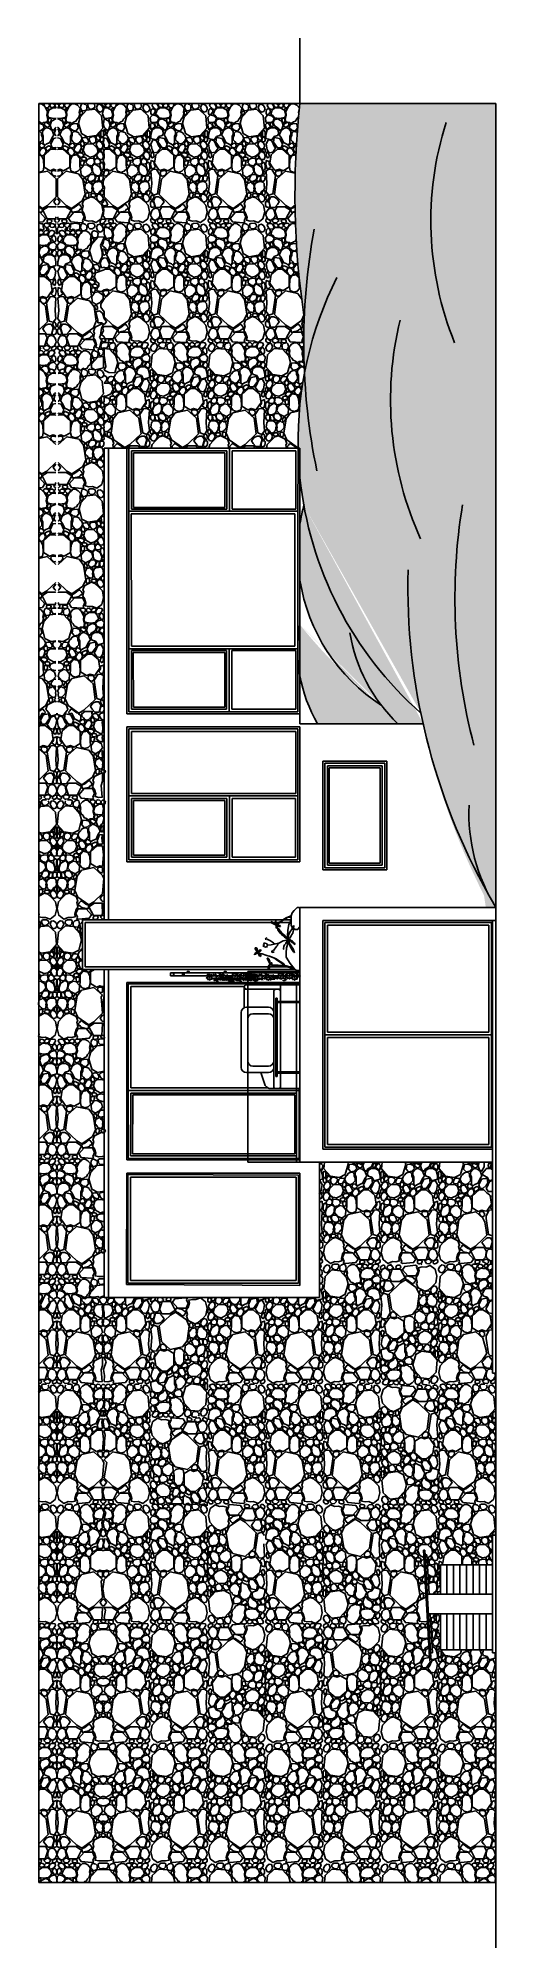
# Model space of a CAD drawing. Header units: millimetres. Extents: x 10227 to 13232, y 2 to 9351.
# Drawn here: x 11307 to 12008, y 6431 to 9351 of the extents above; entities that cross this region are included whole.
import ezdxf

# ---------------------------------------------------------------- set-up
doc = ezdxf.new("R2010")
doc.units = ezdxf.units.MM
for name, color, linetype in [('A-FLOOR-STRS', 3, 'Continuous'), ('A-FURN', 9, 'Continuous'), ('A-GLAZ-FULL', 4, 'Continuous'), ('A-WALL-FULL-EXTR', 1, 'Continuous'), ('ALBERO_PRUNUS', 6, 'Continuous'), ('RETINO', 20, 'Continuous')]:
    doc.layers.add(name, color=color, linetype=linetype)
doc.layers.add('muro', color=8, linetype='Continuous', transparency=0.5)

msp = doc.modelspace()

# ---------------------------------------------------------------- hatches: boundary and pattern name
at = {"layer": 'muro', "ltscale": 0.1, "transparency": 33554534}
h = msp.add_hatch(dxfattribs=at)
h.set_pattern_fill('AR-CONC', color=256, scale=0.22)
h.set_pattern_definition([(50, (-2e-12, 6528.164), (40.08063, -3.5066), [4.191, -46.101]), (355, (-2e-12, 6528.164), (-7.75355, 42.0325), [3.3528, -36.88093]), (100.45144, (3.34, 6527.87), (32.32707, 38.5259), [3.5618, -39.17985]), (46.1842, (-2e-12, 6539.34), (59.63739, -9.24931), [6.2865, -69.1515]), (96.63556, (4.97, 6538.57), (52.2289, 54.43375), [5.3427, -58.76983]), (351.18415, (-2e-12, 6539.34), (52.2289, 54.43375), [5.0292, -55.32114]), (21, (5.588, 6536.546), (33.35517, -22.49834), [4.191, -46.101]), (326, (5.59, 6536.546), (13.59645, 40.52135), [3.3528, -36.8808]), (71.45144, (8.368, 6534.67), (46.95161, 18.02301), [3.5618, -39.17979]), (37.5, (-2e-12, 6528.164), (0.679493, 18.602109), [0, -36.43376, 0, -37.4396, 0, -37.0205]), (7.5, (-2e-12, 6528.164), (14.700326, 22.039726), [0, -21.34616, 0, -35.59556, 0, -14.1097]), (327.5, (-12.461, 6528.164), (29.829931, -1.260324), [0, -13.97, 0, -43.5864, 0, -57.8358]), (317.5, (-18.05, 6528.164), (32.58842, 5.59383), [0, -18.161, 0, -28.94584, 0, -41.0718])])
edge = h.paths.add_edge_path()
edge.add_arc((11928.9, 8415.6), 224.1, 170.0567, 210.227)
edge.add_line((11735.3, 8302.7), (11858.2, 8302.7))
edge.add_arc((12029.1, 8481.8), 247.6, 217.626, 226.3258, ccw=False)
edge.add_arc((12299.1, 8926.3), 756.3, 218.6214, 231.9627, ccw=False)
edge = h.paths.add_edge_path(flags=17)
edge.add_arc((11983.5, 8565.2), 278.6, 165.139, 171.1663)
edge.add_line((11708.2, 8608), (11708.2, 8522.4))
edge.add_arc((11983.5, 8565.2), 278.6, 188.8337, 237.3194)
edge.add_arc((12029.1, 8481.8), 247.6, 217.626, 226.3258)
edge.add_line((11858.2, 8302.7), (11897, 8302.7))
edge.add_arc((12939.6, 8524.9), 1066, 191.1609, 192.0301, ccw=False)
edge.add_arc((12260.3, 8735.2), 554.9, 190.2302, 228.6624, ccw=False)
edge = h.paths.add_edge_path()
edge.add_line((12008.2, 9251.2), (11708.2, 9251.2))
edge.add_arc((12964, 9113), 1263.4, 173.7215, 188.6241)
edge.add_arc((12672.8, 8884.6), 958.7, 177.6708, 182.7227)
edge.add_arc((12260.3, 8735.2), 554.9, 169.2136, 181.1529)
edge.add_line((11705.5, 8724), (11708.2, 8724))
edge.add_line((11708.2, 8724), (11708.2, 8679.5))
edge.add_arc((12260.3, 8735.2), 554.9, 185.7647, 228.6624)
edge.add_arc((12939.6, 8524.9), 1066, 191.1609, 192.0301)
edge.add_line((11897, 8302.7), (12008.2, 8302.7))
edge.add_line((12008.2, 8302.7), (12008.2, 9251.2))
edge = h.paths.add_edge_path()
edge.add_line((12008.2, 8302.7), (11897, 8302.7))
edge.add_arc((12939.6, 8524.9), 1066, 192.0301, 207.0286)
edge.add_arc((7889.2, 7432.8), 4145.6, 8.1678, 8.4289, ccw=False)
edge.add_line((11992.8, 8021.8), (12008.2, 8021.8))
edge.add_line((12008.2, 8021.8), (12008.2, 8302.7))

# ---------------------------------------------------------------- linework, layer by layer
at = {"layer": 'A-FLOOR-STRS', "ltscale": 0.1}
for p, q in [((12003.2, 7309.2), (12003.2, 8001.8)), ((12003.2, 8001.8), (12008.2, 8001.8)), ((12008.2, 7309.2), (12008.2, 8001.8)), ((12003.2, 7309.2), (12008.2, 7309.2))]:
    msp.add_line(p, q, dxfattribs=at)
at = {"layer": 'A-FURN'}
for p, q in [((11679.4, 8000.3), (11683.5, 8003.7)), ((11682.3, 8002.2), (11689.4, 8006.3)), ((11683.5, 8003.7), (11688, 8006.5)), ((11688, 8006.5), (11695, 8008.7)), ((11689.4, 8006.3), (11695, 8007.1)), ((11655, 7973), (11655.6, 7973.3)), ((11655.8, 7974.4), (11655.3, 7975.2)), ((11656.7, 7973.6), (11655.8, 7974.4)), ((11657, 7974.4), (11656.4, 7976)), ((11657.4, 7973.7), (11657.8, 7974.3)), ((11664.3, 7999.9), (11665.8, 8000)), ((11664.6, 7997.8), (11664.3, 7999.9)), ((11669.8, 7995.6), (11664.7, 7998)), ((11665.8, 8000), (11671.7, 7994.8)), ((11674.1, 7993.6), (11669.8, 7995.6)), ((11671.1, 8001.1), (11670.3, 7997.7)), ((11670.3, 7997.7), (11671.7, 7994.8)), ((11671.6, 7997.9), (11671.1, 8001)), ((11671.7, 7994.1), (11671.6, 7997.9)), ((11671.7, 7994.8), (11675.1, 7998.7)), ((11671.8, 7991), (11671.7, 7994.1)), ((11673.7, 7994.9), (11671.8, 7994.8)), ((11673.6, 7990.9), (11671.8, 7994.7)), ((11671.8, 7991), (11672.6, 7989.4)), ((11672.6, 7989.4), (11673.6, 7990.9)), ((11677.3, 7994.3), (11673.7, 7994.9)), ((11674, 7989.9), (11676.4, 7988.3)), ((11674.5, 7988), (11674, 7989.9)), ((11676.9, 7992.6), (11674.1, 7993.6)), ((11675.1, 7986.3), (11674.5, 7988)), ((11675.1, 7998.7), (11679.4, 8000.3)), ((11676.8, 7983.9), (11675.1, 7986.3)), ((11676.4, 7988.3), (11677.4, 7986.2)), ((11678.6, 7981.7), (11676.8, 7983.9)), ((11676.9, 7992.6), (11678.4, 7992.8)), ((11678.4, 7992.8), (11677.3, 7994.3)), ((11677.4, 7986.2), (11679.3, 7984.2)), ((11680.2, 7980.5), (11678.6, 7981.7)), ((11679.3, 7984.2), (11680.5, 7982)), ((11681.8, 7979), (11680.2, 7980.5)), ((11680.5, 7982), (11682.7, 7981)), ((11684.8, 7976.1), (11681.8, 7979)), ((11682.7, 7981), (11684.9, 7978.6)), ((11687, 7974.7), (11684.8, 7976.1)), ((11684.9, 7978.6), (11686.7, 7976.4)), ((11686.7, 7976.4), (11688.3, 7975.1)), ((11689.4, 7972.9), (11687, 7974.7)), ((11688.3, 7975.1), (11689.5, 7973.9)), ((11688.9, 7977.9), (11690.3, 7972.4)), ((11689, 7974.8), (11690, 7973.7)), ((11689.1, 7978.7), (11689.3, 7981.5)), ((11689.2, 7977), (11689.1, 7978.7)), ((11689.3, 7981.5), (11689.6, 7983.6)), ((11689.6, 7986.8), (11691.4, 7995.7)), ((11689.8, 7983.5), (11689.6, 7986.8)), ((11690.4, 7976.7), (11690, 7975.3)), ((11690.7, 7978.3), (11690.4, 7976.7)), ((11691.1, 7980.2), (11690.7, 7978.3)), ((11690.8, 7973.1), (11692.1, 7974.3)), ((11692.2, 7983.1), (11691.1, 7980.2)), ((11691.4, 7995.7), (11694.4, 8001.4)), ((11692.1, 7974.3), (11693.3, 7975.6)), ((11693.6, 7985.4), (11692.2, 7983.1)), ((11693.3, 7975.6), (11694.9, 7978.2)), ((11695.4, 7987.3), (11693.6, 7985.4)), ((11694.4, 8001.4), (11695, 8002)), ((11694.9, 7978.2), (11695.9, 7980.5)), ((11696.9, 7989.8), (11695.4, 7987.3)), ((11695.9, 7980.5), (11697.1, 7982.2)), ((11697.5, 7991.9), (11696.9, 7989.8)), ((11697.1, 7982.2), (11697.6, 7984.8)), ((11698.7, 7994.1), (11697.5, 7991.9)), ((11697.6, 7984.8), (11698.4, 7987.2)), ((11698.4, 7987.2), (11698.6, 7990.2)), ((11698.6, 7990.2), (11698.8, 7992.7)), ((11698.8, 7992.7), (11698.7, 7994.1)), ((11638.7, 7950.2), (11639.1, 7950.9)), ((11638.8, 7949.5), (11638.7, 7950.2)), ((11638.8, 7949.7), (11640.7, 7950.3)), ((11639.1, 7950.9), (11639.6, 7951.5)), ((11639.6, 7951.5), (11640.2, 7952.3)), ((11639.9, 7959.8), (11639.7, 7959.1)), ((11639.7, 7959.1), (11639.8, 7958.5)), ((11641.5, 7955.5), (11639.7, 7958.3)), ((11640.6, 7960.2), (11639.9, 7959.8)), ((11640.2, 7952.3), (11641.1, 7952.8)), ((11641.4, 7960.2), (11640.6, 7960.2)), ((11640.7, 7950.3), (11643.4, 7953.3)), ((11641.1, 7952.8), (11641.9, 7953.3)), ((11642.3, 7959.3), (11641.4, 7960.2)), ((11644.3, 7951.7), (11641.5, 7955.5)), ((11641.9, 7953.3), (11642.6, 7953.1)), ((11642.9, 7958), (11642.3, 7959.3)), ((11643.3, 7956.3), (11642.9, 7958)), ((11643.4, 7954.9), (11643.3, 7956.3)), ((11643.3, 7953.3), (11643.4, 7954.9)), ((11643.4, 7953.3), (11647.5, 7957.2)), ((11644.6, 7952), (11643.4, 7953.1)), ((11646.7, 7951.1), (11643.4, 7953.1)), ((11643.5, 7953.1), (11645.6, 7953.3)), ((11646.5, 7947.4), (11644.3, 7951.7)), ((11650.4, 7950.6), (11644.6, 7952)), ((11645.6, 7953.3), (11646.9, 7954.2)), ((11646.6, 7947.3), (11647.3, 7946.8)), ((11647.7, 7950), (11646.7, 7951.1)), ((11646.9, 7954.2), (11648.3, 7955.4)), ((11647.3, 7946.8), (11648.3, 7947.3)), ((11648.2, 7956.7), (11647.7, 7957.2)), ((11648.3, 7948.4), (11647.7, 7950)), ((11648.3, 7955.4), (11648.2, 7956.7)), ((11648.3, 7947.3), (11648.3, 7948.4)), ((11656.1, 7948.6), (11650.4, 7950.6)), ((11651.6, 7963.1), (11653.2, 7963.2)), ((11653.6, 7962.2), (11651.6, 7963.1)), ((11653.2, 7963.2), (11652, 7965.3)), ((11652.7, 7961.3), (11653.6, 7962.2)), ((11652.9, 7967.6), (11654.8, 7966.3)), ((11653.2, 7965), (11652.9, 7967.6)), ((11654.1, 7960.6), (11655.2, 7961.9)), ((11654.8, 7966.3), (11655, 7967.8)), ((11655, 7967.8), (11656, 7966.4)), ((11657.5, 7962.2), (11655.4, 7960.8)), ((11662.8, 7946.6), (11656.1, 7948.6)), ((11656.2, 7972.3), (11656.7, 7972.8)), ((11656.5, 7965.5), (11657.6, 7967)), ((11657, 7960.6), (11657.5, 7962.2)), ((11657.2, 7965.4), (11658.9, 7965.1)), ((11659, 7962.7), (11657.2, 7963.5)), ((11658.2, 7972.8), (11657.4, 7973)), ((11659.4, 7944.4), (11658, 7944.1)), ((11658, 7944.1), (11658.5, 7942.3)), ((11659, 7972.5), (11658.2, 7972.8)), ((11664.1, 7964.4), (11658.5, 7964.1)), ((11659.9, 7972.1), (11659, 7972.5)), ((11660.9, 7942.7), (11659.4, 7944.4)), ((11660.9, 7971.7), (11659.9, 7972.1)), ((11662.1, 7971), (11660.9, 7971.7)), ((11670.7, 7943.7), (11661.5, 7947.1)), ((11663.2, 7970.6), (11662.1, 7971)), ((11669.1, 7944.1), (11662.8, 7946.6)), ((11664.1, 7970.1), (11663.2, 7970.6)), ((11665.2, 7969.3), (11664.1, 7970.1)), ((11670.7, 7965.9), (11664.1, 7964.4)), ((11665.9, 7954.3), (11664.1, 7954.6)), ((11665, 7952.2), (11665.5, 7953)), ((11666.3, 7968.6), (11665.2, 7969.3)), ((11666, 7955.5), (11665.2, 7956)), ((11667.6, 7967.6), (11666.3, 7968.6)), ((11666.6, 7953), (11666.7, 7954.7)), ((11667.5, 7955.6), (11668.4, 7956.6)), ((11668.5, 7966.8), (11667.6, 7967.6)), ((11667.7, 7952.5), (11667.6, 7953.9)), ((11668.4, 7956.6), (11669.5, 7958)), ((11669.5, 7965.7), (11668.5, 7966.8)), ((11673.8, 7940.5), (11669.1, 7944.1)), ((11669.5, 7958), (11670.7, 7959.9)), ((11676.1, 7967.2), (11670.7, 7965.9)), ((11670.7, 7959.9), (11671.8, 7961.7)), ((11671.8, 7961.7), (11673.2, 7963.1)), ((11673.2, 7963.1), (11674.3, 7965.3)), ((11674.3, 7965.3), (11674.6, 7966.6)), ((11682.6, 7970.9), (11676.1, 7967.2)), ((11690.3, 7972.4), (11682.6, 7970.9)), ((11683.8, 7961.9), (11683.2, 7959)), ((11683.2, 7959), (11683.5, 7957.5)), ((11684.8, 7964.5), (11683.8, 7961.9)), ((11686.4, 7966.8), (11684.8, 7964.5)), ((11687.7, 7969), (11686.4, 7966.8)), ((11686.9, 7952.3), (11687.6, 7960.1)), ((11687.2, 7945.6), (11686.9, 7952.3)), ((11693.3, 7935.9), (11687.2, 7945.6)), ((11687.6, 7960.1), (11689.5, 7966.8)), ((11689.4, 7971.6), (11687.7, 7969)), ((11689.5, 7968.2), (11689.9, 7971)), ((11689.5, 7966.8), (11689.5, 7968.2)), ((11689.9, 7971), (11690.1, 7972.1)), ((11690.2, 7972.2), (11690.8, 7968)), ((11691.1, 7970.9), (11690.5, 7972.2)), ((11691.5, 7969.2), (11690.6, 7971.4)), ((11690.8, 7968), (11691.2, 7966.3)), ((11693.4, 7972), (11690.9, 7972.2)), ((11690.9, 7972.2), (11693.3, 7970.6)), ((11691.2, 7966.3), (11692.5, 7963.9)), ((11692.4, 7966.6), (11691.5, 7969.2)), ((11694, 7964.5), (11692.4, 7966.6)), ((11692.5, 7963.9), (11693.8, 7960.9)), ((11693.3, 7970.6), (11694.9, 7969)), ((11695, 7971.3), (11693.4, 7972)), ((11693.8, 7960.9), (11695, 7959.2)), ((11695.3, 7962.3), (11694, 7964.5)), ((11694.9, 7969), (11697.1, 7967.6)), ((11696.6, 7970.2), (11695, 7971.3)), ((11695, 7959.2), (11696.5, 7957)), ((11696.5, 7960.5), (11695.3, 7962.3)), ((11697.8, 7958.2), (11696.5, 7960.5)), ((11696.5, 7957), (11697.5, 7955.2)), ((11698.6, 7968.8), (11696.6, 7970.2)), ((11697.1, 7967.6), (11699.3, 7965.6)), ((11697.5, 7955.2), (11698.2, 7953.7)), ((11699.1, 7955.2), (11697.8, 7958.2)), ((11698.2, 7953.7), (11700, 7952.2)), ((11699.8, 7967.3), (11698.6, 7968.8)), ((11700, 7952.2), (11699.1, 7955.2)), ((11699.3, 7965.6), (11700.9, 7964.9)), ((11700.9, 7964.9), (11699.8, 7967.3)), ((11708.2, 7921.7), (11510.2, 7921.7)), ((11708.2, 7917.1), (11510.2, 7917.1)), ((11514.6, 7917.1), (11514.6, 7921.7)), ((11515.3, 7917.1), (11515.3, 7921.7)), ((11528.6, 7917.1), (11528.6, 7921.7)), ((11531.1, 7917.1), (11531.1, 7921.7)), ((11661.9, 7935.8), (11658.5, 7942.4)), ((11659.2, 7930.2), (11660.2, 7932.1)), ((11659.3, 7930.2), (11659.5, 7928.2)), ((11659.5, 7928.2), (11660.8, 7927.9)), ((11660.2, 7932.1), (11662.4, 7935.3)), ((11660.8, 7927.9), (11661.6, 7929.2)), ((11661.6, 7940.7), (11660.9, 7942.7)), ((11661.9, 7939.2), (11661.6, 7940.7)), ((11661.6, 7929.2), (11662.5, 7935)), ((11662.2, 7936.9), (11661.9, 7939.2)), ((11666.3, 7932.4), (11661.9, 7935.8)), ((11662.2, 7935.7), (11662.2, 7936.9)), ((11662.4, 7935.3), (11664.5, 7937.1)), ((11665.2, 7935.8), (11662.4, 7935.4)), ((11666.5, 7933.5), (11662.5, 7935.3)), ((11668.2, 7933.5), (11664.4, 7934.3)), ((11664.7, 7937.1), (11665.6, 7936.9)), ((11664.9, 7933.9), (11684.9, 7932.7)), ((11665.6, 7936.9), (11665.2, 7935.8)), ((11669.3, 7930.9), (11666.3, 7932.4)), ((11669.4, 7930.9), (11666.5, 7933.5)), ((11676.7, 7932.9), (11668.2, 7933.5)), ((11683.7, 7935.7), (11670.7, 7943.7)), ((11682.5, 7934.9), (11673.8, 7940.5)), ((11684.8, 7931.5), (11676.7, 7932.9)), ((11683.2, 7932.8), (11682.5, 7934.9)), ((11692.3, 7929.7), (11684.8, 7931.5)), ((11684.9, 7932.7), (11695, 7930.3)), ((11700.2, 7926.9), (11692.3, 7929.7)), ((11699.2, 7928.5), (11693.3, 7935.9)), ((11695, 7930.3), (11699, 7928.8)), ((11699.9, 7927), (11699, 7928.8)), ((11626.4, 7896.9), (11623, 7896.9))]:
    msp.add_line(p, q, dxfattribs=at)
at = {"layer": 'A-FURN', "ltscale": 0.1}
for p, q in [((11679.4, 8000.3), (11671.8, 7994.8)), ((11682.3, 8002.2), (11679.4, 8000.3)), ((11510.2, 7917.1), (11510.2, 7921.7)), ((11683.7, 7935.7), (11684.5, 7932.7)), ((11699.8, 7927.1), (11703.6, 7925.1)), ((11703.5, 7925.1), (11708.2, 7925.5)), ((11623, 7900.2), (11623, 7868.4)), ((11626.4, 7903.6), (11682.2, 7903.6)), ((11626.4, 7896.9), (11678.2, 7896.9)), ((11668.2, 7747.6), (11668.2, 7893.6)), ((11671.2, 7896.6), (11675.2, 7896.6)), ((11678.2, 7890.6), (11678.2, 7903.6)), ((11678.2, 7878.1), (11678.2, 7890.6)), ((11708.2, 7903.6), (11682.2, 7903.6)), ((11618.2, 7861.1), (11618.2, 7777.1)), ((11660.2, 7869.1), (11626.2, 7869.1)), ((11636.2, 7859.1), (11660.2, 7859.1)), ((11668.2, 7777.1), (11668.2, 7861.1)), ((11671.2, 7763.1), (11671.2, 7883.1)), ((11671.2, 7883.1), (11673.1, 7883.1)), ((11673.2, 7763.1), (11673.2, 7883.1)), ((11673.2, 7878.1), (11708.2, 7878.1)), ((11708.2, 7876.1), (11673.2, 7876.1)), ((11678.2, 7770.1), (11678.2, 7876.1)), ((11628.2, 7787.1), (11628.2, 7851.1)), ((11668.2, 7851.1), (11668.2, 7787.1)), ((11626.2, 7769.1), (11660.2, 7769.1)), ((11660.2, 7779.1), (11636.2, 7779.1)), ((11655.2, 7749.2), (11648.3, 7769.1)), ((11708.2, 7770.1), (11673.2, 7770.1)), ((11663.6, 7744.6), (11682.2, 7744.6)), ((11675.2, 7744.6), (11671.2, 7744.6)), ((11673.5, 7763.1), (11671.5, 7763.1)), ((11708.2, 7768.1), (11673.2, 7768.1)), ((11678.2, 7744.6), (11678.2, 7768.1)), ((11678.2, 7748.6), (11678.2, 7747.6)), ((11678.2, 7748.6), (11678.2, 7747.6)), ((11682.2, 7744.6), (11708.2, 7744.6)), ((12008.2, 6892), (12008.2, 6986))]:
    msp.add_line(p, q, dxfattribs=at)
at = {"layer": 'A-FURN', "lineweight": 5}
for p, q in [((11576.8, 7911.2), (11576.8, 7911.1)), ((11577, 7909.9), (11576.8, 7911.1)), ((11577, 7909.9), (11576.8, 7909.2)), ((11576.9, 7912.1), (11576.9, 7913)), ((11577.6, 7912), (11576.9, 7912.1)), ((11578.5, 7912.6), (11577.2, 7912.4)), ((11577.4, 7913.5), (11578.8, 7912.6)), ((11577.6, 7912), (11578.9, 7912.4)), ((11578.5, 7913), (11578.6, 7914)), ((11578.8, 7909.4), (11578.8, 7910.9)), ((11579.9, 7909.5), (11578.8, 7909.4)), ((11579.4, 7914), (11578.9, 7912.6)), ((11579.9, 7911.9), (11578.9, 7911.1)), ((11578.9, 7911.1), (11578.9, 7911.1)), ((11580.5, 7910.5), (11579.1, 7910.9)), ((11579.3, 7910.7), (11579.5, 7909.6)), ((11580.4, 7911.7), (11579.6, 7911)), ((11579.9, 7911.9), (11580.5, 7912)), ((11580.2, 7909), (11579.9, 7909.5)), ((11581.2, 7909.2), (11580.2, 7909)), ((11580.3, 7909.2), (11580.4, 7910.2)), ((11580.5, 7912), (11580.8, 7911.1)), ((11581.7, 7909.6), (11580.5, 7910.5)), ((11580.8, 7911.1), (11581.6, 7911.1)), ((11581.5, 7910.9), (11580.8, 7910.5)), ((11581.3, 7908.6), (11581.2, 7909.2)), ((11581.9, 7908.9), (11581.3, 7908.6)), ((11582, 7913), (11581.5, 7913.3)), ((11581.5, 7909.5), (11581.5, 7908.8)), ((11581.6, 7911.1), (11581.7, 7910.2)), ((11581.7, 7913.3), (11582.1, 7913.3)), ((11581.7, 7910.2), (11582.2, 7910)), ((11582.1, 7910), (11581.7, 7909.9)), ((11582.3, 7908.7), (11581.7, 7909.6)), ((11581.8, 7912.1), (11582, 7913)), ((11582.5, 7911.9), (11581.8, 7912.1)), ((11582.3, 7908.7), (11581.9, 7908.9)), ((11582, 7912.3), (11582.7, 7912.4)), ((11582.2, 7913.6), (11583, 7912.3)), ((11582.2, 7910), (11582.3, 7908.7)), ((11582.5, 7910.9), (11582.5, 7911.9)), ((11583.2, 7910.8), (11582.5, 7910.9)), ((11582.7, 7913.8), (11583.8, 7913.7)), ((11584.1, 7911.4), (11582.8, 7911.3)), ((11583, 7912.3), (11584.4, 7911.4)), ((11583.6, 7913.5), (11583.2, 7912.5)), ((11583.2, 7910.8), (11584.5, 7911.3)), ((11583.8, 7913.7), (11584, 7913.1)), ((11584, 7913.1), (11585, 7912.8)), ((11584.1, 7911.8), (11584.2, 7912.8)), ((11585, 7912.8), (11584.5, 7911.4)), ((11585.7, 7911.3), (11584.5, 7911.4)), ((11585.7, 7911.1), (11584.5, 7911.3)), ((11585.6, 7911.2), (11585.9, 7911.4)), ((11585.6, 7911.2), (11586.6, 7911.3)), ((11586.8, 7910.6), (11585.6, 7911.2)), ((11585.9, 7912.1), (11586.5, 7911.9)), ((11585.9, 7911.4), (11585.9, 7912.1)), ((11586.7, 7911.5), (11586, 7911.9)), ((11586.5, 7911.9), (11586.8, 7912.9)), ((11586.6, 7911.3), (11588, 7912)), ((11586.8, 7912.9), (11587.4, 7913)), ((11586.8, 7910.8), (11586.9, 7911.2)), ((11587.2, 7911.1), (11586.8, 7910.6)), ((11586.9, 7912.7), (11587.8, 7912.2)), ((11588.1, 7910.7), (11587.2, 7911.1)), ((11587.4, 7913), (11587.8, 7914)), ((11588.7, 7913), (11587.7, 7913.3)), ((11587.8, 7914), (11589.1, 7913.4)), ((11587.9, 7911), (11587.8, 7911.7)), ((11588, 7912), (11589.1, 7913.2)), ((11588.4, 7911.5), (11588.1, 7910.7)), ((11589.3, 7911.3), (11588.4, 7911.5)), ((11589.1, 7911.5), (11588.8, 7912.6)), ((11589.3, 7913.3), (11589.3, 7913.1)), ((11589.5, 7912), (11589.3, 7913.1)), ((11589.5, 7912), (11589.3, 7911.3)), ((11589.7, 7912.7), (11590.1, 7914)), ((11590.2, 7912.4), (11589.7, 7912.7)), ((11589.9, 7912.7), (11590.3, 7912.7)), ((11590, 7911.5), (11590.2, 7912.4)), ((11590.8, 7911.3), (11590, 7911.5)), ((11590.1, 7914), (11590.4, 7913.8)), ((11590.1, 7914), (11590.4, 7913)), ((11590.2, 7911.7), (11591, 7911.9)), ((11590.4, 7913.8), (11591, 7913.9)), ((11590.4, 7913), (11591.2, 7911.8)), ((11590.6, 7913), (11590.9, 7913.7)), ((11590.8, 7910.4), (11590.8, 7911.3)), ((11591.4, 7910.3), (11590.8, 7910.4)), ((11591, 7913.9), (11591, 7913.2)), ((11591, 7913.2), (11592, 7913.1)), ((11592.3, 7910.9), (11591, 7910.7)), ((11591.2, 7911.8), (11592.6, 7910.8)), ((11592.5, 7913.4), (11591.4, 7913.3)), ((11591.8, 7912.9), (11591.4, 7912)), ((11591.4, 7910.3), (11592.7, 7910.7)), ((11592, 7913.1), (11592.2, 7912.5)), ((11592.2, 7912.5), (11593.2, 7912.3)), ((11592.4, 7911.2), (11592.5, 7912.3)), ((11592.9, 7912.9), (11592.5, 7913.4)), ((11593.2, 7912.3), (11592.7, 7910.8)), ((11593.9, 7910.7), (11592.7, 7910.8)), ((11593.9, 7910.5), (11592.7, 7910.7)), ((11593.9, 7913.1), (11592.9, 7912.9)), ((11593, 7913.1), (11593, 7914.2)), ((11593.8, 7910.1), (11594.2, 7910.3)), ((11594, 7912.5), (11593.9, 7913.1)), ((11594.4, 7910.3), (11593.9, 7910.7)), ((11594.2, 7910.3), (11593.9, 7910.5)), ((11594.6, 7912.8), (11594, 7912.5)), ((11594.4, 7910.1), (11594, 7910.1)), ((11594.2, 7913.4), (11594.1, 7912.7)), ((11594.9, 7912.6), (11594.3, 7913.5)), ((11594.4, 7914.1), (11594.9, 7914)), ((11594.7, 7913.9), (11594.4, 7913.8)), ((11594.9, 7912.6), (11594.6, 7912.8)), ((11594.9, 7914), (11594.9, 7912.6)), ((11595.1, 7911.8), (11595.3, 7912.5)), ((11595.3, 7912.5), (11596.2, 7912.3)), ((11595.5, 7912.2), (11595.8, 7911.1)), ((11596.6, 7911.8), (11595.5, 7910.6)), ((11596.8, 7909.8), (11595.5, 7910.4)), ((11595.9, 7910.7), (11596.9, 7910.5)), ((11596.2, 7912.3), (11596.5, 7913)), ((11596.5, 7913), (11597.4, 7912.7)), ((11598, 7912.5), (11596.6, 7911.8)), ((11596.7, 7912.8), (11596.8, 7912.1)), ((11597.7, 7911.1), (11596.8, 7911.6)), ((11597.3, 7910.8), (11596.8, 7909.8)), ((11597.8, 7910.9), (11597.3, 7910.8)), ((11597.4, 7912.7), (11597.8, 7913.2)), ((11597.8, 7913), (11597.7, 7912.6)), ((11597.8, 7913.2), (11599, 7912.6)), ((11598.1, 7911.9), (11597.8, 7910.9)), ((11597.9, 7912.3), (11598.6, 7911.9)), ((11599, 7912.6), (11598, 7912.5)), ((11598.7, 7911.7), (11598.1, 7911.9)), ((11599.2, 7913.3), (11598.6, 7913.4)), ((11599, 7912.6), (11598.7, 7912.4)), ((11598.7, 7912.4), (11598.7, 7911.7)), ((11600.1, 7913.9), (11598.8, 7913.7)), ((11599.1, 7910.9), (11599, 7910.9)), ((11599, 7909.2), (11599, 7910.7)), ((11600, 7909.2), (11599, 7909.2)), ((11600.1, 7911.6), (11599.1, 7910.9)), ((11599.2, 7913.3), (11600.5, 7913.7)), ((11600.7, 7910.3), (11599.3, 7910.7)), ((11599.5, 7910.4), (11599.7, 7909.4)), ((11600.6, 7911.5), (11599.8, 7910.7)), ((11600.4, 7908.8), (11600, 7909.2)), ((11600.1, 7911.6), (11600.7, 7911.8)), ((11601.4, 7909), (11600.4, 7908.8)), ((11601.7, 7913.7), (11600.5, 7913.9)), ((11601.7, 7913.5), (11600.5, 7913.7)), ((11600.5, 7909), (11600.6, 7910)), ((11600.7, 7911.8), (11601, 7910.9)), ((11601.9, 7909.4), (11600.7, 7910.3)), ((11601, 7910.9), (11601.8, 7910.9)), ((11601.7, 7910.7), (11601, 7910.3)), ((11601.5, 7908.3), (11601.4, 7909)), ((11602.1, 7908.6), (11601.5, 7908.3)), ((11601.6, 7913.2), (11602, 7913.3)), ((11602, 7913.3), (11601.7, 7913.5)), ((11601.7, 7909.3), (11601.7, 7908.6)), ((11601.8, 7910.9), (11601.9, 7910)), ((11601.9, 7910), (11602.4, 7909.8)), ((11602.3, 7909.8), (11601.9, 7909.7)), ((11602.5, 7908.5), (11601.9, 7909.4)), ((11602.5, 7908.5), (11602.1, 7908.6)), ((11602.4, 7909.8), (11602.5, 7908.5)), ((11603.5, 7910.9), (11603.4, 7910.8)), ((11603.4, 7909.1), (11603.4, 7910.6)), ((11604.4, 7909.2), (11603.4, 7909.1)), ((11604.5, 7911.6), (11603.5, 7910.9)), ((11605.1, 7910.2), (11603.7, 7910.6)), ((11603.9, 7910.4), (11604.1, 7909.4)), ((11605, 7911.4), (11604.2, 7910.7)), ((11604.8, 7908.7), (11604.4, 7909.2)), ((11604.5, 7911.6), (11605.1, 7911.7)), ((11605.8, 7908.9), (11604.8, 7908.7)), ((11604.9, 7908.9), (11605, 7909.9)), ((11605.1, 7911.7), (11605.4, 7910.8)), ((11606.3, 7909.3), (11605.1, 7910.2)), ((11605.4, 7910.8), (11606.2, 7910.8)), ((11606.1, 7910.6), (11605.4, 7910.2)), ((11605.9, 7908.3), (11605.8, 7908.9)), ((11606.5, 7908.6), (11605.9, 7908.3)), ((11606.1, 7909.2), (11606.1, 7908.5)), ((11606.2, 7910.8), (11606.3, 7909.9)), ((11606.3, 7909.9), (11606.8, 7909.8)), ((11606.7, 7909.7), (11606.3, 7909.6)), ((11606.9, 7908.4), (11606.3, 7909.3)), ((11606.5, 7913), (11606.6, 7913.6)), ((11606.5, 7913), (11606.7, 7911.8)), ((11606.9, 7908.4), (11606.5, 7908.6)), ((11606.6, 7913.6), (11607.6, 7913.5)), ((11606.7, 7911.8), (11606.7, 7911.6)), ((11606.8, 7913.4), (11607.1, 7912.3)), ((11608.2, 7910.9), (11606.8, 7911.6)), ((11606.8, 7909.8), (11606.9, 7908.4)), ((11608, 7913), (11606.9, 7911.8)), ((11607.3, 7911.9), (11608.3, 7911.7)), ((11608, 7914), (11608.1, 7913.2)), ((11609.3, 7913.6), (11608, 7913)), ((11609, 7912.2), (11608.1, 7912.7)), ((11608.6, 7911.9), (11608.2, 7910.9)), ((11609.2, 7912), (11608.6, 7911.9)), ((11609.1, 7914.1), (11609, 7913.8)), ((11609.4, 7913), (11609.2, 7912)), ((11610.4, 7913.8), (11609.3, 7913.6)), ((11609.3, 7913.4), (11609.9, 7913.1)), ((11610.1, 7912.8), (11609.4, 7913)), ((11609.6, 7912.2), (11610.5, 7912)), ((11609.6, 7910.3), (11609.6, 7910.2)), ((11609.8, 7912), (11610.1, 7910.9)), ((11610.9, 7911.5), (11609.8, 7910.3)), ((11610.4, 7913.8), (11610.1, 7913.5)), ((11610.1, 7913.5), (11610.1, 7912.8)), ((11610.2, 7910.5), (11611.2, 7910.2)), ((11610.5, 7912), (11610.8, 7912.8)), ((11610.8, 7912.8), (11611.7, 7912.4)), ((11610.8, 7910.5), (11610.8, 7910.3)), ((11611.1, 7909.5), (11610.8, 7909.6)), ((11610.9, 7912.9), (11610.9, 7912.7)), ((11612.3, 7912.2), (11610.9, 7911.5)), ((11611, 7912.5), (11611.1, 7911.8)), ((11612, 7910.8), (11611.1, 7911.3)), ((11611.6, 7910.5), (11611.1, 7909.5)), ((11612.1, 7910.6), (11611.6, 7910.5)), ((11611.7, 7912.4), (11612.1, 7912.9)), ((11612.1, 7912.7), (11612, 7912.3)), ((11612.1, 7912.9), (11613.3, 7912.3)), ((11612.4, 7911.6), (11612.1, 7910.6)), ((11612.2, 7912), (11612.9, 7911.6)), ((11613.3, 7912.3), (11612.3, 7912.2)), ((11613, 7911.4), (11612.4, 7911.6)), ((11613.3, 7912.3), (11613, 7912.1)), ((11613, 7912.1), (11613, 7911.4)), ((11614.5, 7910.8), (11613.6, 7911)), ((11613.8, 7911.1), (11613.7, 7911.8)), ((11614.5, 7911), (11613.8, 7911.1)), ((11613.8, 7911.1), (11613.8, 7911.1)), ((11614.6, 7911), (11614.5, 7911)), ((11614.5, 7909.3), (11614.5, 7910.8)), ((11615.5, 7909.4), (11614.5, 7909.3)), ((11615.6, 7911.7), (11614.6, 7911)), ((11616.2, 7910.4), (11614.8, 7910.8)), ((11614.9, 7910.5), (11615.2, 7909.5)), ((11616.1, 7911.6), (11615.2, 7910.8)), ((11615.9, 7908.9), (11615.5, 7909.4)), ((11615.6, 7911.7), (11616.2, 7911.9)), ((11616.9, 7909.1), (11615.9, 7908.9)), ((11616, 7911.8), (11616.1, 7912.9)), ((11616, 7909.1), (11616.1, 7910.1)), ((11616.2, 7911.9), (11616.5, 7911)), ((11617.4, 7909.5), (11616.2, 7910.4)), ((11616.5, 7911), (11617.3, 7911)), ((11617.2, 7910.8), (11616.5, 7910.4)), ((11616.6, 7912.3), (11616.9, 7912.6)), ((11616.6, 7912.3), (11617.7, 7912.5)), ((11617.9, 7911.8), (11616.6, 7912.3)), ((11616.9, 7913.2), (11617.6, 7913.1)), ((11616.9, 7912.6), (11616.9, 7913.2)), ((11617, 7908.4), (11616.9, 7909.1)), ((11617.6, 7908.7), (11617, 7908.4)), ((11617.7, 7912.7), (11617.1, 7913)), ((11617.2, 7909.4), (11617.1, 7908.7)), ((11617.3, 7911), (11617.4, 7910.1)), ((11617.4, 7910.1), (11617.9, 7909.9)), ((11617.7, 7909.9), (11617.4, 7909.8)), ((11618, 7908.6), (11617.4, 7909.5)), ((11617.6, 7913.1), (11617.8, 7914.1)), ((11618, 7908.6), (11617.6, 7908.7)), ((11617.7, 7912.5), (11619, 7913.1)), ((11617.9, 7912), (11617.9, 7912.3)), ((11618.2, 7912.2), (11617.9, 7911.8)), ((11617.9, 7909.9), (11618, 7908.6)), ((11618, 7913.9), (11618.8, 7913.4)), ((11619.1, 7911.9), (11618.2, 7912.2)), ((11618.9, 7912.1), (11618.9, 7912.9)), ((11619.4, 7912.6), (11619.1, 7911.9)), ((11620.3, 7912.5), (11619.4, 7912.6)), ((11620.2, 7912.7), (11619.8, 7913.8)), ((11620.1, 7912.4), (11620.5, 7913.7)), ((11620.6, 7912.1), (11620.1, 7912.4)), ((11620.5, 7913.1), (11620.3, 7912.5)), ((11620.3, 7912.4), (11620.7, 7912.4)), ((11620.4, 7911.2), (11620.6, 7912.1)), ((11621.1, 7911), (11620.4, 7911.2)), ((11620.5, 7913.7), (11620.8, 7913.4)), ((11620.5, 7913.7), (11620.8, 7912.7)), ((11620.6, 7911.3), (11621.3, 7911.5)), ((11620.8, 7913.4), (11621.4, 7913.5)), ((11620.8, 7912.7), (11621.6, 7911.4)), ((11620.9, 7912.7), (11621.2, 7913.3)), ((11621.1, 7910), (11621.1, 7911)), ((11621.8, 7909.9), (11621.1, 7910)), ((11621.4, 7913.5), (11621.3, 7912.9)), ((11621.3, 7912.9), (11622.4, 7912.8)), ((11622.7, 7910.5), (11621.4, 7910.4)), ((11621.6, 7911.4), (11623, 7910.5)), ((11622.2, 7912.6), (11621.8, 7911.6)), ((11621.8, 7909.9), (11623.1, 7910.3)), ((11622.4, 7912.8), (11622.6, 7912.2)), ((11622.6, 7912.2), (11623.6, 7911.9)), ((11622.7, 7910.9), (11622.8, 7911.9)), ((11623.6, 7911.9), (11623.1, 7910.5)), ((11624.4, 7911.9), (11624.6, 7912.5)), ((11624.4, 7911.9), (11624.6, 7910.7)), ((11624.6, 7912.5), (11625.5, 7912.4)), ((11624.6, 7910.7), (11624.6, 7910.5)), ((11624.8, 7912.3), (11625.1, 7911.2)), ((11625.9, 7911.8), (11624.8, 7910.7)), ((11626.1, 7909.8), (11624.8, 7910.5)), ((11625.2, 7910.8), (11626.2, 7910.6)), ((11625.5, 7912.4), (11625.8, 7913.1)), ((11625.8, 7913.1), (11626.7, 7912.8)), ((11627.3, 7912.5), (11625.9, 7911.8)), ((11626, 7912.9), (11626.1, 7912.1)), ((11627, 7911.1), (11626.1, 7911.6)), ((11626.6, 7910.8), (11626.1, 7909.8)), ((11627.2, 7910.9), (11626.6, 7910.8)), ((11626.7, 7912.8), (11627.1, 7913.2)), ((11627.1, 7913), (11627, 7912.6)), ((11627.1, 7913.2), (11628.3, 7912.6)), ((11627.4, 7911.9), (11627.2, 7910.9)), ((11628.3, 7912.6), (11627.3, 7912.5)), ((11627.3, 7912.3), (11627.9, 7911.9)), ((11628, 7911.7), (11627.4, 7911.9)), ((11627.8, 7913.8), (11628.1, 7914)), ((11627.8, 7913.8), (11628.8, 7913.9)), ((11629, 7913.2), (11627.8, 7913.8)), ((11628.3, 7912.6), (11628, 7912.4)), ((11628, 7912.4), (11628, 7911.7)), ((11628.5, 7912.4), (11628.9, 7913.7)), ((11629, 7912.1), (11628.5, 7912.4)), ((11628.7, 7912.4), (11629.1, 7912.4)), ((11628.8, 7911.1), (11629, 7912.1)), ((11629.6, 7910.9), (11628.8, 7911.1)), ((11628.9, 7913.7), (11629.2, 7912.6)), ((11628.9, 7913.7), (11629.2, 7913.4)), ((11629.4, 7913.6), (11629, 7913.2)), ((11629, 7911.3), (11629.8, 7911.5)), ((11629.1, 7913.4), (11629.1, 7913.8)), ((11629.2, 7913.4), (11629.9, 7913.5)), ((11629.2, 7912.6), (11630, 7911.4)), ((11630.3, 7913.3), (11629.4, 7913.6)), ((11629.4, 7912.6), (11629.7, 7913.3)), ((11629.6, 7910), (11629.6, 7910.9)), ((11630.2, 7909.9), (11629.6, 7910)), ((11629.9, 7913.5), (11629.8, 7912.8)), ((11629.8, 7912.8), (11630.8, 7912.7)), ((11631.1, 7910.5), (11629.8, 7910.3)), ((11630, 7911.4), (11631.4, 7910.5)), ((11630.6, 7912.6), (11630.2, 7911.6)), ((11630.2, 7909.9), (11631.5, 7910.3)), ((11630.6, 7914), (11630.3, 7913.3)), ((11631.5, 7913.9), (11630.6, 7914)), ((11630.8, 7912.7), (11631, 7912.2)), ((11631, 7912.2), (11632, 7911.9)), ((11631.2, 7910.9), (11631.3, 7911.9)), ((11632.7, 7910.2), (11631.5, 7910.3)), ((11632, 7911.9), (11631.6, 7910.5)), ((11632.7, 7910.3), (11631.6, 7910.5)), ((11632.6, 7909.8), (11633, 7909.9)), ((11633.2, 7910), (11632.7, 7910.3)), ((11633, 7909.9), (11632.7, 7910.2)), ((11632.8, 7911.7), (11632.9, 7912.3)), ((11632.8, 7911.7), (11633, 7910.5)), ((11633.2, 7909.8), (11632.8, 7909.7)), ((11632.9, 7912.3), (11633.9, 7912.2)), ((11633.1, 7912.1), (11633.4, 7911)), ((11634.5, 7909.6), (11633.1, 7910.3)), ((11634.3, 7911.6), (11633.2, 7910.5)), ((11633.6, 7910.6), (11633.2, 7910)), ((11633.6, 7910.6), (11634.6, 7910.4)), ((11633.9, 7912.2), (11634.2, 7912.9)), ((11634.2, 7912.9), (11635.1, 7912.6)), ((11634.3, 7912.7), (11634.4, 7911.9)), ((11635.6, 7912.3), (11634.3, 7911.6)), ((11635.3, 7910.9), (11634.4, 7911.4)), ((11634.9, 7910.6), (11634.5, 7909.6)), ((11635.5, 7910.7), (11634.9, 7910.6)), ((11635.1, 7912.6), (11635.4, 7913)), ((11635.4, 7912.8), (11635.3, 7912.4)), ((11635.4, 7913), (11636.7, 7912.4)), ((11635.7, 7911.7), (11635.5, 7910.7)), ((11636.7, 7912.4), (11635.6, 7912.3)), ((11635.6, 7912.1), (11636.2, 7911.7)), ((11636.4, 7911.5), (11635.7, 7911.7)), ((11635.8, 7913.2), (11636, 7914.1)), ((11636.6, 7913), (11635.8, 7913.2)), ((11636, 7913.4), (11636.8, 7913.6)), ((11636.7, 7912.4), (11636.4, 7912.2)), ((11636.4, 7912.2), (11636.4, 7911.5)), ((11636.6, 7912.1), (11636.6, 7913)), ((11637.2, 7912), (11636.6, 7912.1)), ((11636.8, 7911.2), (11636.7, 7911.8)), ((11638.1, 7912.6), (11636.8, 7912.4)), ((11637.6, 7911), (11636.8, 7911.2)), ((11637, 7911.4), (11636.9, 7912)), ((11637, 7913.5), (11638.4, 7912.5)), ((11637, 7911.4), (11637, 7911.4)), ((11637.7, 7911.2), (11637, 7911.4)), ((11637.2, 7912), (11638.5, 7912.4)), ((11637.6, 7909.5), (11637.6, 7911)), ((11638.7, 7909.6), (11637.6, 7909.5)), ((11637.8, 7911.2), (11637.7, 7911.2)), ((11637.8, 7913.9), (11638.1, 7914.1)), ((11637.8, 7913.9), (11638.8, 7914)), ((11639, 7913.3), (11637.8, 7913.9)), ((11638.7, 7912), (11637.8, 7911.2)), ((11639.4, 7910.6), (11637.9, 7911)), ((11638.1, 7910.8), (11638.3, 7909.7)), ((11638.2, 7912.9), (11638.3, 7914)), ((11639.2, 7911.8), (11638.4, 7911.1)), ((11639, 7914), (11638.6, 7912.5)), ((11638.7, 7912), (11639.4, 7912.1)), ((11639, 7909.1), (11638.7, 7909.6)), ((11639, 7913.5), (11639.1, 7913.9)), ((11639.4, 7913.7), (11639, 7913.3)), ((11640.1, 7909.3), (11639, 7909.1)), ((11639.2, 7909.3), (11639.2, 7910.3)), ((11640.3, 7913.4), (11639.4, 7913.7)), ((11639.4, 7912.1), (11639.7, 7911.2)), ((11640.5, 7909.7), (11639.4, 7910.6)), ((11639.7, 7911.2), (11640.4, 7911.2)), ((11640.3, 7911), (11639.7, 7910.6)), ((11640.2, 7908.7), (11640.1, 7909.3)), ((11640.8, 7908.9), (11640.2, 7908.7)), ((11640.6, 7914.1), (11640.3, 7913.4)), ((11640.4, 7909.6), (11640.3, 7908.9)), ((11640.4, 7911.2), (11640.6, 7910.3)), ((11640.9, 7910.1), (11640.5, 7910)), ((11641.1, 7908.8), (11640.5, 7909.7)), ((11641.5, 7914), (11640.6, 7914.1)), ((11640.6, 7910.3), (11641.1, 7910.1)), ((11641.1, 7908.8), (11640.8, 7908.9)), ((11641.1, 7910.1), (11641.1, 7908.8)), ((11641.2, 7911.1), (11641.4, 7911.8)), ((11641.2, 7911.1), (11641.4, 7910)), ((11641.4, 7911.8), (11642.3, 7911.7)), ((11641.4, 7910), (11641.4, 7909.8)), ((11641.5, 7911.6), (11641.8, 7910.5)), ((11642.7, 7911.1), (11641.6, 7910)), ((11642.9, 7909.1), (11641.6, 7909.8)), ((11642, 7910.1), (11643, 7909.8)), ((11642.3, 7911.7), (11642.6, 7912.4)), ((11642.6, 7912.4), (11643.5, 7912.1)), ((11642.7, 7912.2), (11642.8, 7911.4)), ((11644, 7911.8), (11642.7, 7911.1)), ((11643.7, 7910.4), (11642.9, 7910.9)), ((11643.3, 7910.1), (11642.9, 7909.1)), ((11643.9, 7910.2), (11643.3, 7910.1)), ((11643.5, 7912.1), (11643.8, 7912.5)), ((11643.8, 7912.5), (11645.1, 7911.9)), ((11643.8, 7912.3), (11643.8, 7911.9)), ((11644.1, 7911.2), (11643.9, 7910.2)), ((11645.1, 7911.9), (11644, 7911.8)), ((11644, 7911.6), (11644.6, 7911.2)), ((11644.8, 7911), (11644.1, 7911.2)), ((11644.8, 7913.6), (11644.3, 7913.9)), ((11644.5, 7913.9), (11644.9, 7913.9)), ((11644.6, 7912.7), (11644.8, 7913.6)), ((11645.4, 7912.5), (11644.6, 7912.7)), ((11644.8, 7912.9), (11645.6, 7913.1)), ((11645.1, 7911.9), (11644.8, 7911.7)), ((11644.8, 7911.7), (11644.8, 7911)), ((11645.4, 7911.6), (11645.4, 7912.5)), ((11646, 7911.5), (11645.4, 7911.6)), ((11646.9, 7912.1), (11645.6, 7911.9)), ((11645.9, 7913), (11647.2, 7912)), ((11646.4, 7914.1), (11646, 7913.2)), ((11646, 7911.5), (11647.3, 7911.9)), ((11646.8, 7913.7), (11647.8, 7913.4)), ((11647, 7912.4), (11647.1, 7913.4)), ((11647.8, 7913.4), (11647.4, 7912))]:
    msp.add_line(p, q, dxfattribs=at)
at = {"layer": 'A-FURN'}
for points in [[(11697.2, 7990.8), (11696.4, 7991.3), (11695, 7994.4), (11695, 8001.5), (11695, 8008.7), (11696.4, 8013.3), (11699.3, 8017.2), (11701.9, 8019.6), (11703.9, 8021.5), (11706.6, 8021.4), (11708.3, 8020.4)], [(11708.2, 7992.3), (11704.5, 7987.9), (11700.7, 7988.2), (11698.6, 7989.8)]]:
    msp.add_lwpolyline(points, dxfattribs=at)
at = {"layer": 'A-FURN', "elevation": 0}
for points in [[(11535.7, 7923.9), (11535.7, 7921.7), (11538.5, 7921.7), (11538.5, 7923.9)], [(11592.2, 7923.9), (11592.2, 7921.7), (11595.1, 7921.7), (11595.1, 7923.9)], [(11651.6, 7923.9), (11651.6, 7921.7), (11654.4, 7921.7), (11654.4, 7923.9)]]:
    msp.add_lwpolyline(points, close=True, dxfattribs=at)
at = {"layer": 'A-FURN'}
msp.add_arc((11626.4, 7900.2), 3.36, 90, 270, dxfattribs=at)
at = {"layer": 'A-FURN', "ltscale": 0.1}
for centre, radius, start, end in [((11671.2, 7893.6), 3, 90, 180), ((11675.2, 7893.6), 3, 0, 90), ((11626.2, 7861.1), 8, 90, 180), ((11636.2, 7851.1), 8, 90, 180), ((11660.2, 7861.1), 8, 0, 90), ((11660.2, 7851.1), 8, 0, 90), ((11626.2, 7777.1), 8, 180, 270), ((11636.2, 7787.1), 8, 180, 270), ((11660.2, 7787.1), 8, 270, 0), ((11660.2, 7777.1), 8, 270, 0), ((11663.6, 7754.6), 10, 212.9747, 270), ((11671.2, 7747.6), 3, 180, 270), ((11675.2, 7747.6), 3, 270, 0)]:
    msp.add_arc(centre, radius, start, end, dxfattribs=at)
at = {"layer": 'A-FURN'}
for points, knots in [([(11569.8, 7918.6), (11569.9, 7918.5), (11570.1, 7918.3), (11570.6, 7918), (11570.9, 7918.5), (11571.4, 7918.6), (11572, 7918.8), (11572.4, 7918.9), (11572.8, 7918.8), (11573.1, 7918.6), (11572.9, 7918.1), (11572.8, 7917.7), (11572.9, 7917.1), (11572.7, 7916.6), (11572.5, 7916.1), (11572.4, 7915.4), (11573, 7915.3), (11573.3, 7915), (11573.7, 7914.6), (11573.5, 7914.1), (11573.5, 7913.6), (11573.8, 7913.2), (11574.1, 7912.9), (11574.3, 7912.5), (11574, 7912.1), (11573.4, 7912.1), (11572.8, 7911.9), (11572.1, 7912.1), (11571.7, 7912.1), (11571.2, 7912.7), (11571.3, 7912.2), (11571, 7911.8), (11571, 7911.3), (11570.8, 7910.9), (11570.4, 7910.9), (11570.4, 7910.6), (11570, 7910.6), (11569.9, 7910.9), (11569.5, 7911.1), (11569.5, 7911.6), (11569.5, 7911.9), (11569.7, 7912.7), (11569.3, 7912.2), (11568.9, 7912.2), (11568.4, 7912.1), (11568, 7911.8), (11567.8, 7911.3), (11567.4, 7911.5), (11566.8, 7911.5), (11566.9, 7912.1), (11566.9, 7912.4), (11566.7, 7912.8), (11566.9, 7913.4), (11566.3, 7913.3), (11565.9, 7913.4), (11565.6, 7913.6), (11565.2, 7913.7), (11565.4, 7914.1), (11565.6, 7914.3), (11565.5, 7914.8), (11565.9, 7915.2), (11566.4, 7915.3), (11566.9, 7915.5), (11567.2, 7915.6), (11567.5, 7915.8), (11567.5, 7915.8), (11567.2, 7915.9), (11566.8, 7916.3), (11566.4, 7917.1), (11566.3, 7917.9), (11566.4, 7918.4), (11566.2, 7918.8), (11566.6, 7919), (11566.9, 7919.2), (11567.3, 7918.9), (11567.7, 7918.7), (11568, 7918.7), (11568.3, 7918.7), (11568.4, 7919.1), (11568.6, 7919.5), (11569, 7919.5), (11569.4, 7919.4), (11569.5, 7919.1), (11569.6, 7918.9), (11569.6, 7918.9)], [9.355904, 9.355904, 9.355904, 9.355904, 9.763541, 10.428141, 10.838604, 11.521667, 12.186267, 12.87127, 13.190848, 13.488162, 14.016573, 14.616035, 15.299565, 15.835754, 16.55086, 17.23439, 17.821867, 18.380538, 18.949129, 19.485318, 20.01111, 20.624154, 21.108746, 21.607517, 22.059698, 22.658746, 23.610242, 24.249397, 24.848445, 25.447641, 25.605379, 26.320485, 26.970824, 27.394647, 27.890393, 27.995551, 28.315129, 28.799661, 29.245632, 29.721753, 30.194966, 30.880513, 31.177827, 31.842427, 32.378219, 32.830283, 33.463196, 33.886769, 34.422561, 35.003314, 35.476527, 35.859287, 36.437658, 36.922045, 37.509442, 37.909602, 38.288546, 38.671306, 39.023961, 39.447864, 40.047178, 40.662166, 41.345229, 41.74539, 42.081896, 42.081896, 42.081896, 43.050962, 44.062166, 44.962168, 45.805075, 46.021855, 46.473918, 46.92284, 47.440338, 47.957837, 48.329336, 48.539484, 49.080719, 49.504543, 49.928115, 50.377037, 50.829218, 51.02278, 51.02278, 51.02278, 51.02278]), ([(11575.4, 7916.6), (11575.3, 7916.6), (11575.1, 7916.6), (11574.8, 7916.7), (11574.5, 7916.9), (11574.1, 7917), (11574.3, 7917.4), (11574.5, 7917.6), (11574.4, 7918), (11574.8, 7918.4), (11575.3, 7918.5), (11575.8, 7918.8), (11576, 7918.9), (11576.4, 7919), (11576.3, 7919.1), (11576.3, 7919.1), (11576.3, 7919.1), (11576.2, 7919.1)], [36.790543, 36.790543, 36.790543, 36.790543, 36.922045, 37.509442, 37.909602, 38.288546, 38.671306, 39.023961, 39.447864, 40.047178, 40.662166, 41.345229, 41.74539, 42.081896, 42.081896, 42.081896, 42.196716, 42.196716, 42.196716, 42.196716]), ([(11580.6, 7915.5), (11580.5, 7915.5), (11580.4, 7915.6), (11580.1, 7916), (11580.1, 7915.5), (11579.9, 7915.1), (11579.8, 7914.6), (11579.8, 7914.4), (11579.7, 7914.3)], [24.803037, 24.803037, 24.803037, 24.803037, 24.848445, 25.447641, 25.605379, 26.320485, 26.970824, 27.279925, 27.279925, 27.279925, 27.279925]), ([(11579.9, 7912.8), (11579.9, 7912.9), (11580.1, 7913.2), (11580.6, 7913.2), (11581.1, 7913.5), (11581.3, 7913.6), (11581.7, 7913.8), (11581.7, 7913.8), (11581.4, 7913.9), (11581, 7914.3), (11580.6, 7915), (11580.5, 7915.8), (11580.6, 7916.4), (11580.4, 7916.8), (11580.8, 7917), (11581.1, 7917.2), (11581.5, 7916.9), (11581.9, 7916.7), (11582.2, 7916.7), (11582.4, 7916.7), (11582.5, 7916.7), (11582.5, 7916.8)], [39.655284, 39.655284, 39.655284, 39.655284, 40.047178, 40.662166, 41.345229, 41.74539, 42.081896, 42.081896, 42.081896, 43.050962, 44.062166, 44.962168, 45.805075, 46.021855, 46.473918, 46.92284, 47.440338, 47.957837, 48.329336, 48.539484, 48.69173, 48.69173, 48.69173, 48.69173]), ([(11582.4, 7918.1), (11582.4, 7918), (11582.5, 7917.8), (11582.4, 7917.4), (11582.3, 7917), (11582.5, 7916.8), (11582.5, 7916.7)], [60.74025, 60.74025, 60.74025, 60.74025, 61.031025, 61.567214, 62.093007, 62.399592, 62.399592, 62.399592, 62.399592]), ([(11583.9, 7916.8), (11583.9, 7916.7), (11584, 7916.6), (11584.3, 7916.3), (11584.8, 7916), (11585, 7916.3), (11585.1, 7916.4), (11585.1, 7916.4)], [51.177219, 51.177219, 51.177219, 51.177219, 51.325138, 51.845437, 52.510038, 52.9205, 52.989692, 52.989692, 52.989692, 52.989692]), ([(11586.6, 7916.1), (11586.6, 7916.1), (11586.6, 7916), (11586.5, 7915.7), (11586.9, 7915.2), (11587.4, 7915.1), (11587.8, 7914.8), (11588.1, 7914.7), (11588.5, 7914.5), (11588.4, 7914.5), (11588.1, 7914.3), (11587.7, 7914), (11587.2, 7913.3), (11587, 7912.5), (11587.1, 7912), (11586.8, 7911.6), (11587.2, 7911.4), (11587.5, 7911.1), (11588, 7911.4), (11588.3, 7911.5), (11588.6, 7911.5), (11589, 7911.5), (11589, 7911.1), (11589.2, 7910.7), (11589.6, 7910.7), (11589.9, 7910.7), (11590.2, 7911.1), (11590.4, 7911.4), (11590.8, 7911.7), (11591.3, 7912), (11591.6, 7911.5), (11592.1, 7911.3), (11592.6, 7911), (11593.1, 7911), (11593.4, 7911), (11593.7, 7911.2), (11593.6, 7911.6), (11593.5, 7912.1), (11593.6, 7912.7), (11593.5, 7913.2), (11593.4, 7913.7), (11593.3, 7914.4), (11594, 7914.4), (11594.3, 7914.8), (11594.7, 7915.1), (11594.5, 7915.6), (11594.6, 7916.1), (11594.9, 7916.5), (11595.2, 7916.7), (11595.4, 7917.1), (11595.2, 7917.6), (11594.7, 7917.6), (11594.3, 7917.8), (11594.2, 7917.8)], [39.012615, 39.012615, 39.012615, 39.012615, 39.023961, 39.447864, 40.047178, 40.662166, 41.345229, 41.74539, 42.081896, 42.081896, 42.081896, 43.050962, 44.062166, 44.962168, 45.805075, 46.021855, 46.473918, 46.92284, 47.440338, 47.957837, 48.329336, 48.539484, 49.080719, 49.504543, 49.928115, 50.377037, 50.829218, 51.325138, 51.845437, 52.510038, 52.9205, 53.603564, 54.268164, 54.953167, 55.272744, 55.570058, 56.098469, 56.697931, 57.381462, 57.917651, 58.632756, 59.316286, 59.903763, 60.462434, 61.031025, 61.567214, 62.093007, 62.706051, 63.190643, 63.689413, 64.141595, 64.740643, 65.383914, 65.383914, 65.383914, 65.383914]), ([(11587, 7915.2), (11587, 7915.2), (11587, 7915), (11586.9, 7914.6), (11586.7, 7914.1), (11586.6, 7913.4), (11587.1, 7913.3), (11587.2, 7913.3), (11587.2, 7913.2)], [15.147135, 15.147135, 15.147135, 15.147135, 15.299565, 15.835754, 16.55086, 17.23439, 17.821867, 17.879021, 17.879021, 17.879021, 17.879021]), ([(11590.8, 7918), (11590.8, 7917.8), (11590.8, 7917.4), (11590.5, 7917.9), (11590.1, 7918), (11589.6, 7918.1), (11589.3, 7918.4), (11589.1, 7918.9), (11588.6, 7918.7), (11588.1, 7918.8), (11588.1, 7918.2), (11588.1, 7917.9), (11587.9, 7917.5), (11588.1, 7917), (11587.5, 7917), (11587.1, 7917), (11586.9, 7916.9), (11586.8, 7916.9)], [30.330069, 30.330069, 30.330069, 30.330069, 30.880513, 31.177827, 31.842427, 32.378219, 32.830283, 33.463196, 33.886769, 34.422561, 35.003314, 35.476527, 35.859287, 36.437658, 36.922045, 37.509442, 37.743635, 37.743635, 37.743635, 37.743635]), ([(11589.2, 7919.4), (11589.3, 7919.5), (11589.4, 7919.7), (11589.5, 7919.9), (11589.5, 7919.9)], [0.7830962, 0.7830962, 0.7830962, 0.7830962, 1.28731, 1.4850384, 1.4850384, 1.4850384, 1.4850384]), ([(11592.8, 7917.6), (11592.6, 7917.5), (11592.4, 7917.3), (11592.5, 7917.7), (11592.3, 7918.1), (11592.3, 7918.5), (11592.2, 7918.7), (11592.2, 7918.7)], [24.91841, 24.91841, 24.91841, 24.91841, 25.447641, 25.605379, 26.320485, 26.970824, 26.999665, 26.999665, 26.999665, 26.999665]), ([(11597.3, 7918.7), (11597.1, 7918.6), (11596.6, 7918.2), (11596, 7917.8), (11595.5, 7917.4), (11595.3, 7917.3)], [10.973368, 10.973368, 10.973368, 10.973368, 11.713751, 13.046466, 13.827823, 13.827823, 13.827823, 13.827823]), ([(11599.3, 7915.2), (11599.2, 7915.1), (11598.7, 7914.9), (11597.4, 7915.2), (11596.9, 7914.4), (11596.6, 7914.1)], [6.205462, 6.205462, 6.205462, 6.205462, 6.789964, 8.505278, 9.87226, 9.87226, 9.87226, 9.87226]), ([(11602.7, 7914.9), (11603, 7914.6), (11603.8, 7914), (11604.9, 7913.9), (11605.6, 7914), (11605.7, 7914)], [0, 0, 0, 0, 1.274481, 3.421457, 3.807397, 3.807397, 3.807397, 3.807397]), ([(11604.1, 7919.9), (11604.5, 7919.9), (11604.9, 7919.8), (11605.2, 7920), (11605.2, 7920)], [0, 0, 0, 0, 1.314466, 1.332994, 1.332994, 1.332994, 1.332994]), ([(11605.7, 7916.9), (11605.5, 7917.1), (11605.2, 7917.4), (11604.8, 7917.8), (11604.6, 7917.9)], [12.061038, 12.061038, 12.061038, 12.061038, 13.046466, 13.827823, 13.827823, 13.827823, 13.827823]), ([(11614, 7919.3), (11614, 7919.3), (11613.6, 7919.3), (11612.8, 7918.9), (11612.1, 7918.5), (11611.6, 7918.2)], [11.524335, 11.524335, 11.524335, 11.524335, 11.777561, 12.819679, 14.649017, 14.649017, 14.649017, 14.649017]), ([(11611.8, 7920.2), (11612.1, 7920.2), (11612.5, 7920.2), (11613, 7920.4), (11613.2, 7920.5)], [0, 0, 0, 0, 3.936182, 6.739205, 6.739205, 6.739205, 6.739205]), ([(11612.5, 7915.8), (11612.9, 7915.8), (11613.7, 7915.7), (11614.5, 7916.7), (11615.2, 7917.7), (11616.1, 7918), (11616.6, 7918.2), (11616.7, 7918.2)], [0, 0, 0, 0, 1.314466, 2.758059, 3.953921, 5.620335, 5.961182, 5.961182, 5.961182, 5.961182]), ([(11614.3, 7912.6), (11614.7, 7912.8), (11615.4, 7913), (11616, 7914), (11616.6, 7914.9), (11617.2, 7915.1), (11617.7, 7915.1), (11617.8, 7915.1)], [0, 0, 0, 0, 1.410754, 2.587869, 3.929969, 4.948161, 5.147037, 5.147037, 5.147037, 5.147037]), ([(11617.1, 7915.6), (11617, 7915.7), (11616.5, 7915.9), (11615.3, 7915.8), (11614.8, 7916.5), (11614.6, 7916.9)], [6.408714, 6.408714, 6.408714, 6.408714, 6.789964, 8.505278, 9.87226, 9.87226, 9.87226, 9.87226]), ([(11616.6, 7918.8), (11616.2, 7918.8), (11615.8, 7918.7), (11615.3, 7918.9), (11615.2, 7918.9)], [8.2809, 8.2809, 8.2809, 8.2809, 9.627654, 10.125719, 10.125719, 10.125719, 10.125719]), ([(11626, 7917.3), (11625.9, 7917.2), (11625.8, 7917), (11625.4, 7917.2), (11624.9, 7917.1), (11625, 7917.7), (11625, 7918.1), (11624.8, 7918.5), (11625, 7919), (11624.7, 7919), (11624.5, 7919)], [75.19283, 75.19283, 75.19283, 75.19283, 75.545093, 75.968665, 76.504457, 77.08521, 77.558423, 77.941183, 78.519555, 78.929856, 78.929856, 78.929856, 78.929856]), ([(11632.1, 7915.7), (11632.1, 7915.6), (11632.2, 7915.4), (11632.6, 7915.3), (11632.9, 7915), (11633.3, 7914.6), (11633.1, 7914.1), (11633.1, 7913.7), (11633.4, 7913.3), (11633.7, 7913), (11633.9, 7912.5), (11633.6, 7912.1), (11633, 7912.1), (11632.4, 7911.9), (11631.8, 7912.1), (11631.3, 7912.1), (11630.8, 7912.7), (11630.9, 7912.2), (11630.7, 7911.9), (11630.6, 7911.3), (11630.4, 7910.9), (11630, 7910.9), (11630, 7910.6), (11629.6, 7910.6), (11629.5, 7910.9), (11629.1, 7911.1), (11629.1, 7911.6), (11629.1, 7911.9), (11629.3, 7912.7), (11628.9, 7912.2), (11628.5, 7912.2), (11628, 7912.1), (11627.6, 7911.9), (11627.4, 7911.4), (11627, 7911.5), (11626.4, 7911.5), (11626.5, 7912.1), (11626.5, 7912.5), (11626.3, 7912.8), (11626.6, 7913.4), (11625.9, 7913.4), (11625.6, 7913.4), (11625.2, 7913.6), (11625, 7913.7), (11625, 7913.7)], [59.033429, 59.033429, 59.033429, 59.033429, 59.316286, 59.903763, 60.462434, 61.031025, 61.567214, 62.093007, 62.706051, 63.190643, 63.689413, 64.141595, 64.740643, 65.692139, 66.331294, 66.930342, 67.529538, 67.687276, 68.402381, 69.05272, 69.476544, 69.972289, 70.077448, 70.397025, 70.881558, 71.327529, 71.803649, 72.276863, 72.962409, 73.259723, 73.924324, 74.460115, 74.912179, 75.545093, 75.968665, 76.504457, 77.08521, 77.558423, 77.941183, 78.519555, 79.003941, 79.591338, 79.991499, 80.293473, 80.293473, 80.293473, 80.293473]), ([(11625.4, 7915.1), (11625.5, 7915.1), (11625.6, 7915.2), (11626, 7915.3), (11626.5, 7915.5), (11626.8, 7915.6), (11627.2, 7915.8), (11627.1, 7915.8), (11626.8, 7916), (11626.4, 7916.3), (11626, 7917.1), (11625.9, 7917.9), (11626, 7918.4), (11625.8, 7918.9), (11626.2, 7919), (11626.6, 7919.2), (11626.9, 7918.9), (11627.3, 7918.8), (11627.6, 7918.7), (11628, 7918.7), (11628, 7919.1), (11628.2, 7919.5), (11628.6, 7919.5), (11629, 7919.4), (11629.2, 7919), (11629.4, 7918.7), (11629.6, 7918.5), (11629.7, 7918.4)], [39.913765, 39.913765, 39.913765, 39.913765, 40.047178, 40.662166, 41.345229, 41.74539, 42.081896, 42.081896, 42.081896, 43.050962, 44.062166, 44.962168, 45.805075, 46.021855, 46.473918, 46.92284, 47.440338, 47.957837, 48.329336, 48.539484, 49.080719, 49.504543, 49.928115, 50.377037, 50.829218, 51.325138, 51.831474, 51.831474, 51.831474, 51.831474]), ([(11638.1, 7917.2), (11638.2, 7917.1), (11638.3, 7917), (11638.5, 7916.7), (11638.1, 7916.3), (11637.6, 7916.2), (11637, 7916), (11636.3, 7916.2), (11635.9, 7916.2), (11635.4, 7916.8), (11635.5, 7916.3), (11635.2, 7916), (11635.2, 7915.5), (11635, 7915), (11634.6, 7915), (11634.6, 7914.7), (11634.4, 7914.7), (11634.3, 7914.8), (11634.2, 7914.8)], [63.000252, 63.000252, 63.000252, 63.000252, 63.190643, 63.689413, 64.141595, 64.740643, 65.692139, 66.331294, 66.930342, 67.529538, 67.687276, 68.402381, 69.05272, 69.476544, 69.972289, 70.077448, 70.397025, 70.516565, 70.516565, 70.516565, 70.516565]), ([(11640.1, 7918.6), (11640.2, 7918.5), (11640.4, 7918.3), (11640.9, 7918), (11641.2, 7918.5), (11641.7, 7918.6), (11642.2, 7918.8), (11642.7, 7918.9), (11643.1, 7918.8), (11643.4, 7918.6), (11643.2, 7918.1), (11643, 7917.7), (11643.1, 7917.1), (11643, 7916.6), (11642.8, 7916.1), (11642.7, 7915.4), (11643.3, 7915.3), (11643.6, 7915), (11644, 7914.6), (11643.8, 7914.1), (11643.8, 7913.6), (11644, 7913.2), (11644.4, 7912.9), (11644.6, 7912.5), (11644.2, 7912.1), (11643.6, 7912.1), (11643, 7911.9), (11642.4, 7912.1), (11642, 7912.1), (11641.5, 7912.7), (11641.6, 7912.2), (11641.3, 7911.8), (11641.2, 7911.3), (11641.1, 7910.9), (11640.6, 7910.9), (11640.7, 7910.6), (11640.3, 7910.6), (11640.1, 7910.9), (11639.8, 7911.1), (11639.8, 7911.6), (11639.7, 7911.9), (11640, 7912.7), (11639.6, 7912.2), (11639.2, 7912.2), (11638.7, 7912.1), (11638.3, 7911.8), (11638.1, 7911.3), (11637.6, 7911.5), (11637.1, 7911.5), (11637.2, 7912.1), (11637.2, 7912.4), (11637, 7912.8), (11637.2, 7913.4), (11636.6, 7913.3), (11636.2, 7913.4), (11635.9, 7913.6), (11635.5, 7913.7), (11635.7, 7914.1), (11635.9, 7914.3), (11635.8, 7914.8), (11636.2, 7915.2), (11636.7, 7915.3), (11637.2, 7915.5), (11637.4, 7915.6), (11637.8, 7915.8), (11637.7, 7915.8), (11637.5, 7915.9), (11637.1, 7916.3), (11636.7, 7917.1), (11636.6, 7917.9), (11636.7, 7918.4), (11636.5, 7918.8), (11636.9, 7919), (11637.2, 7919.2), (11637.6, 7918.9), (11638, 7918.7), (11638.3, 7918.7), (11638.6, 7918.7), (11638.7, 7919.1), (11638.9, 7919.5), (11639.3, 7919.5), (11639.6, 7919.4), (11639.8, 7919.1), (11639.9, 7918.9), (11639.9, 7918.9)], [9.355904, 9.355904, 9.355904, 9.355904, 9.763541, 10.428141, 10.838604, 11.521667, 12.186267, 12.87127, 13.190848, 13.488162, 14.016573, 14.616035, 15.299565, 15.835754, 16.55086, 17.23439, 17.821867, 18.380538, 18.949129, 19.485318, 20.01111, 20.624154, 21.108746, 21.607517, 22.059698, 22.658746, 23.610242, 24.249397, 24.848445, 25.447641, 25.605379, 26.320485, 26.970824, 27.394647, 27.890393, 27.995551, 28.315129, 28.799661, 29.245632, 29.721753, 30.194966, 30.880513, 31.177827, 31.842427, 32.378219, 32.830283, 33.463196, 33.886769, 34.422561, 35.003314, 35.476527, 35.859287, 36.437658, 36.922045, 37.509442, 37.909602, 38.288546, 38.671306, 39.023961, 39.447864, 40.047178, 40.662166, 41.345229, 41.74539, 42.081896, 42.081896, 42.081896, 43.050962, 44.062166, 44.962168, 45.805075, 46.021855, 46.473918, 46.92284, 47.440338, 47.957837, 48.329336, 48.539484, 49.080719, 49.504543, 49.928115, 50.377037, 50.829218, 51.02278, 51.02278, 51.02278, 51.02278]), ([(11645.7, 7916.6), (11645.6, 7916.6), (11645.4, 7916.6), (11645.1, 7916.7), (11644.8, 7916.9), (11644.4, 7917), (11644.5, 7917.4), (11644.7, 7917.6), (11644.7, 7918), (11645, 7918.4), (11645.5, 7918.5), (11646, 7918.8), (11646.3, 7918.9), (11646.7, 7919), (11646.6, 7919.1), (11646.6, 7919.1), (11646.5, 7919.1), (11646.5, 7919.1)], [36.790543, 36.790543, 36.790543, 36.790543, 36.922045, 37.509442, 37.909602, 38.288546, 38.671306, 39.023961, 39.447864, 40.047178, 40.662166, 41.345229, 41.74539, 42.081896, 42.081896, 42.081896, 42.196716, 42.196716, 42.196716, 42.196716]), ([(11650.8, 7915.5), (11650.8, 7915.5), (11650.6, 7915.6), (11650.4, 7916), (11650.4, 7915.5), (11650.2, 7915.1), (11650.1, 7914.6), (11650, 7914.4), (11650, 7914.3)], [24.803037, 24.803037, 24.803037, 24.803037, 24.848445, 25.447641, 25.605379, 26.320485, 26.970824, 27.279925, 27.279925, 27.279925, 27.279925]), ([(11650.1, 7912.8), (11650.2, 7912.9), (11650.4, 7913.2), (11650.9, 7913.2), (11651.4, 7913.5), (11651.6, 7913.6), (11652, 7913.8), (11651.9, 7913.8), (11651.7, 7913.9), (11651.3, 7914.3), (11650.9, 7915), (11650.8, 7915.8), (11650.9, 7916.4), (11650.7, 7916.8), (11651.1, 7917), (11651.4, 7917.2), (11651.8, 7916.9), (11652.2, 7916.7), (11652.5, 7916.7), (11652.7, 7916.7), (11652.8, 7916.7), (11652.8, 7916.8)], [39.655284, 39.655284, 39.655284, 39.655284, 40.047178, 40.662166, 41.345229, 41.74539, 42.081896, 42.081896, 42.081896, 43.050962, 44.062166, 44.962168, 45.805075, 46.021855, 46.473918, 46.92284, 47.440338, 47.957837, 48.329336, 48.539484, 48.69173, 48.69173, 48.69173, 48.69173]), ([(11652.7, 7918.1), (11652.7, 7918), (11652.8, 7917.8), (11652.6, 7917.4), (11652.6, 7917), (11652.7, 7916.8), (11652.8, 7916.7)], [60.74025, 60.74025, 60.74025, 60.74025, 61.031025, 61.567214, 62.093007, 62.399592, 62.399592, 62.399592, 62.399592]), ([(11654.2, 7916.8), (11654.2, 7916.7), (11654.3, 7916.6), (11654.6, 7916.3), (11655.1, 7916), (11655.3, 7916.3), (11655.4, 7916.4), (11655.4, 7916.4)], [51.177219, 51.177219, 51.177219, 51.177219, 51.325138, 51.845437, 52.510038, 52.9205, 52.989692, 52.989692, 52.989692, 52.989692]), ([(11656.9, 7916.1), (11656.9, 7916.1), (11656.9, 7916), (11656.8, 7915.7), (11657.1, 7915.2), (11657.6, 7915.1), (11658.1, 7914.8), (11658.4, 7914.7), (11658.7, 7914.5), (11658.6, 7914.5), (11658.4, 7914.3), (11657.9, 7914), (11657.5, 7913.3), (11657.3, 7912.5), (11657.3, 7912), (11657.1, 7911.6), (11657.5, 7911.4), (11657.8, 7911.1), (11658.2, 7911.4), (11658.6, 7911.5), (11658.9, 7911.5), (11659.3, 7911.5), (11659.3, 7911.1), (11659.4, 7910.7), (11659.8, 7910.7), (11660.2, 7910.7), (11660.4, 7911.1), (11660.7, 7911.4), (11661, 7911.7), (11661.6, 7912), (11661.9, 7911.5), (11662.3, 7911.3), (11662.9, 7911), (11663.3, 7911), (11663.7, 7911), (11664, 7911.2), (11663.9, 7911.6), (11663.8, 7912.1), (11663.9, 7912.7), (11663.8, 7913.2), (11663.7, 7913.7), (11663.6, 7914.4), (11664.2, 7914.4), (11664.6, 7914.8), (11665, 7915.1), (11664.8, 7915.6), (11664.8, 7916.1), (11665.1, 7916.5), (11665.5, 7916.7), (11665.7, 7917.1), (11665.4, 7917.6), (11664.9, 7917.6), (11664.6, 7917.8), (11664.4, 7917.8)], [39.012615, 39.012615, 39.012615, 39.012615, 39.023961, 39.447864, 40.047178, 40.662166, 41.345229, 41.74539, 42.081896, 42.081896, 42.081896, 43.050962, 44.062166, 44.962168, 45.805075, 46.021855, 46.473918, 46.92284, 47.440338, 47.957837, 48.329336, 48.539484, 49.080719, 49.504543, 49.928115, 50.377037, 50.829218, 51.325138, 51.845437, 52.510038, 52.9205, 53.603564, 54.268164, 54.953167, 55.272744, 55.570058, 56.098469, 56.697931, 57.381462, 57.917651, 58.632756, 59.316286, 59.903763, 60.462434, 61.031025, 61.567214, 62.093007, 62.706051, 63.190643, 63.689413, 64.141595, 64.740643, 65.383914, 65.383914, 65.383914, 65.383914]), ([(11657.3, 7915.2), (11657.3, 7915.2), (11657.3, 7915), (11657.2, 7914.6), (11657, 7914.1), (11656.9, 7913.4), (11657.3, 7913.3), (11657.5, 7913.3), (11657.5, 7913.2)], [15.147135, 15.147135, 15.147135, 15.147135, 15.299565, 15.835754, 16.55086, 17.23439, 17.821867, 17.879021, 17.879021, 17.879021, 17.879021]), ([(11661, 7918), (11661.1, 7917.8), (11661.1, 7917.4), (11660.8, 7917.9), (11660.4, 7918), (11659.9, 7918.1), (11659.6, 7918.4), (11659.4, 7918.9), (11658.9, 7918.7), (11658.4, 7918.8), (11658.4, 7918.2), (11658.4, 7917.9), (11658.2, 7917.5), (11658.3, 7917), (11657.7, 7917), (11657.4, 7917), (11657.2, 7916.9), (11657.1, 7916.9)], [30.330069, 30.330069, 30.330069, 30.330069, 30.880513, 31.177827, 31.842427, 32.378219, 32.830283, 33.463196, 33.886769, 34.422561, 35.003314, 35.476527, 35.859287, 36.437658, 36.922045, 37.509442, 37.743635, 37.743635, 37.743635, 37.743635]), ([(11659.5, 7919.4), (11659.5, 7919.5), (11659.6, 7919.7), (11659.8, 7919.9), (11659.8, 7919.9)], [0.7830962, 0.7830962, 0.7830962, 0.7830962, 1.28731, 1.4850384, 1.4850384, 1.4850384, 1.4850384]), ([(11663.1, 7917.6), (11662.9, 7917.5), (11662.7, 7917.3), (11662.8, 7917.7), (11662.6, 7918.1), (11662.5, 7918.5), (11662.5, 7918.7), (11662.5, 7918.7)], [24.91841, 24.91841, 24.91841, 24.91841, 25.447641, 25.605379, 26.320485, 26.970824, 26.999665, 26.999665, 26.999665, 26.999665]), ([(11667.6, 7918.7), (11667.4, 7918.6), (11666.9, 7918.2), (11666.3, 7917.8), (11665.8, 7917.4), (11665.6, 7917.3)], [10.973368, 10.973368, 10.973368, 10.973368, 11.713751, 13.046466, 13.827823, 13.827823, 13.827823, 13.827823]), ([(11669.6, 7915.2), (11669.5, 7915.1), (11669, 7914.9), (11667.7, 7915.2), (11667.2, 7914.4), (11666.9, 7914.1)], [6.205462, 6.205462, 6.205462, 6.205462, 6.789964, 8.505278, 9.87226, 9.87226, 9.87226, 9.87226]), ([(11673, 7914.9), (11673.3, 7914.6), (11674, 7914), (11675.2, 7913.9), (11675.9, 7914), (11676, 7914)], [0, 0, 0, 0, 1.274481, 3.421457, 3.807397, 3.807397, 3.807397, 3.807397]), ([(11674.3, 7919.9), (11674.7, 7919.9), (11675.1, 7919.8), (11675.5, 7920), (11675.5, 7920)], [0, 0, 0, 0, 1.314466, 1.332994, 1.332994, 1.332994, 1.332994]), ([(11676, 7916.9), (11675.8, 7917.1), (11675.4, 7917.4), (11675.1, 7917.8), (11674.9, 7917.9)], [12.061038, 12.061038, 12.061038, 12.061038, 13.046466, 13.827823, 13.827823, 13.827823, 13.827823]), ([(11684.3, 7919.3), (11684.2, 7919.3), (11683.9, 7919.3), (11683, 7918.9), (11682.3, 7918.5), (11681.9, 7918.2)], [11.524335, 11.524335, 11.524335, 11.524335, 11.777561, 12.819679, 14.649017, 14.649017, 14.649017, 14.649017]), ([(11682, 7920.2), (11682.3, 7920.2), (11682.8, 7920.2), (11683.3, 7920.4), (11683.4, 7920.5)], [0, 0, 0, 0, 3.936182, 6.739205, 6.739205, 6.739205, 6.739205]), ([(11682.7, 7915.8), (11683.1, 7915.8), (11684, 7915.7), (11684.7, 7916.7), (11685.4, 7917.7), (11686.3, 7918), (11686.9, 7918.2), (11687, 7918.2)], [0, 0, 0, 0, 1.314466, 2.758059, 3.953921, 5.620335, 5.961182, 5.961182, 5.961182, 5.961182]), ([(11684.6, 7912.6), (11685, 7912.8), (11685.7, 7913), (11686.3, 7914), (11686.9, 7914.9), (11687.5, 7915.1), (11688, 7915.1), (11688, 7915.1)], [0, 0, 0, 0, 1.410754, 2.587869, 3.929969, 4.948161, 5.147037, 5.147037, 5.147037, 5.147037]), ([(11687.3, 7915.6), (11687.3, 7915.7), (11686.8, 7915.9), (11685.6, 7915.8), (11685.1, 7916.5), (11684.9, 7916.9)], [6.408714, 6.408714, 6.408714, 6.408714, 6.789964, 8.505278, 9.87226, 9.87226, 9.87226, 9.87226]), ([(11686.9, 7918.8), (11686.5, 7918.8), (11686.1, 7918.7), (11685.6, 7918.9), (11685.5, 7918.9)], [8.2809, 8.2809, 8.2809, 8.2809, 9.627654, 10.125719, 10.125719, 10.125719, 10.125719]), ([(11696.3, 7917.3), (11696.2, 7917.2), (11696.1, 7917), (11695.7, 7917.2), (11695.2, 7917.1), (11695.2, 7917.7), (11695.3, 7918.1), (11695.1, 7918.5), (11695.3, 7919), (11694.9, 7919), (11694.8, 7919)], [75.19283, 75.19283, 75.19283, 75.19283, 75.545093, 75.968665, 76.504457, 77.08521, 77.558423, 77.941183, 78.519555, 78.929856, 78.929856, 78.929856, 78.929856]), ([(11702.4, 7915.7), (11702.4, 7915.6), (11702.4, 7915.4), (11702.9, 7915.3), (11703.2, 7915), (11703.6, 7914.6), (11703.4, 7914.1), (11703.4, 7913.7), (11703.6, 7913.3), (11704, 7913), (11704.2, 7912.5), (11703.8, 7912.1), (11703.3, 7912.1), (11702.7, 7911.9), (11702, 7912.1), (11701.6, 7912.1), (11701.1, 7912.7), (11701.2, 7912.2), (11700.9, 7911.9), (11700.9, 7911.3), (11700.7, 7910.9), (11700.3, 7910.9), (11700.3, 7910.6), (11699.9, 7910.6), (11699.8, 7910.9), (11699.4, 7911.1), (11699.4, 7911.6), (11699.4, 7911.9), (11699.6, 7912.7), (11699.2, 7912.2), (11698.8, 7912.2), (11698.3, 7912.1), (11697.9, 7911.9), (11697.7, 7911.4), (11697.2, 7911.5), (11696.7, 7911.5), (11696.8, 7912.1), (11696.8, 7912.5), (11696.6, 7912.8), (11696.8, 7913.4), (11696.2, 7913.4), (11695.8, 7913.4), (11695.5, 7913.6), (11695.3, 7913.7), (11695.2, 7913.7)], [59.033429, 59.033429, 59.033429, 59.033429, 59.316286, 59.903763, 60.462434, 61.031025, 61.567214, 62.093007, 62.706051, 63.190643, 63.689413, 64.141595, 64.740643, 65.692139, 66.331294, 66.930342, 67.529538, 67.687276, 68.402381, 69.05272, 69.476544, 69.972289, 70.077448, 70.397025, 70.881558, 71.327529, 71.803649, 72.276863, 72.962409, 73.259723, 73.924324, 74.460115, 74.912179, 75.545093, 75.968665, 76.504457, 77.08521, 77.558423, 77.941183, 78.519555, 79.003941, 79.591338, 79.991499, 80.293473, 80.293473, 80.293473, 80.293473]), ([(11695.7, 7915.1), (11695.7, 7915.1), (11695.9, 7915.2), (11696.3, 7915.3), (11696.8, 7915.5), (11697, 7915.6), (11697.4, 7915.8), (11697.4, 7915.8), (11697.1, 7916), (11696.7, 7916.3), (11696.3, 7917.1), (11696.2, 7917.9), (11696.3, 7918.4), (11696.1, 7918.9), (11696.5, 7919), (11696.8, 7919.2), (11697.2, 7918.9), (11697.6, 7918.8), (11697.9, 7918.7), (11698.2, 7918.7), (11698.3, 7919.1), (11698.5, 7919.5), (11698.9, 7919.5), (11699.3, 7919.4), (11699.5, 7919), (11699.7, 7918.7), (11699.8, 7918.5), (11700, 7918.4)], [39.913765, 39.913765, 39.913765, 39.913765, 40.047178, 40.662166, 41.345229, 41.74539, 42.081896, 42.081896, 42.081896, 43.050962, 44.062166, 44.962168, 45.805075, 46.021855, 46.473918, 46.92284, 47.440338, 47.957837, 48.329336, 48.539484, 49.080719, 49.504543, 49.928115, 50.377037, 50.829218, 51.325138, 51.831474, 51.831474, 51.831474, 51.831474]), ([(11708.4, 7917.2), (11708.5, 7917.1), (11708.6, 7917), (11708.7, 7916.7), (11708.4, 7916.3), (11707.8, 7916.2), (11707.2, 7916), (11706.6, 7916.2), (11706.1, 7916.2), (11705.7, 7916.8), (11705.7, 7916.3), (11705.5, 7916), (11705.4, 7915.5), (11705.3, 7915), (11704.8, 7915), (11704.9, 7914.7), (11704.6, 7914.7), (11704.5, 7914.8), (11704.5, 7914.8)], [63.000252, 63.000252, 63.000252, 63.000252, 63.190643, 63.689413, 64.141595, 64.740643, 65.692139, 66.331294, 66.930342, 67.529538, 67.687276, 68.402381, 69.05272, 69.476544, 69.972289, 70.077448, 70.397025, 70.516565, 70.516565, 70.516565, 70.516565]), ([(11573.9, 7913.1), (11574, 7913.1), (11574.2, 7913.2), (11574.5, 7913.3), (11574.4, 7913.3), (11574.2, 7913.5), (11573.9, 7913.8), (11573.6, 7914.1), (11573.6, 7914.2)], [41.443493, 41.443493, 41.443493, 41.443493, 41.74539, 42.081896, 42.081896, 42.081896, 43.050962, 43.53847, 43.53847, 43.53847, 43.53847]), ([(11581.1, 7910.3), (11581.1, 7910.4), (11581.1, 7910.5), (11580.9, 7910.8), (11581.1, 7911.3), (11580.7, 7911.3), (11580.5, 7911.4), (11580.4, 7911.4)], [35.287059, 35.287059, 35.287059, 35.287059, 35.476527, 35.859287, 36.437658, 36.922045, 37.070932, 37.070932, 37.070932, 37.070932]), ([(11644.2, 7913.1), (11644.3, 7913.1), (11644.4, 7913.2), (11644.8, 7913.3), (11644.7, 7913.3), (11644.4, 7913.5), (11644.1, 7913.8), (11643.9, 7914.1), (11643.8, 7914.2)], [41.443493, 41.443493, 41.443493, 41.443493, 41.74539, 42.081896, 42.081896, 42.081896, 43.050962, 43.53847, 43.53847, 43.53847, 43.53847]), ([(11651.4, 7910.3), (11651.4, 7910.4), (11651.4, 7910.5), (11651.2, 7910.8), (11651.4, 7911.3), (11651, 7911.3), (11650.8, 7911.4), (11650.7, 7911.4)], [35.287059, 35.287059, 35.287059, 35.287059, 35.476527, 35.859287, 36.437658, 36.922045, 37.070932, 37.070932, 37.070932, 37.070932])]:
    msp.add_open_spline(points, degree=3, knots=knots, dxfattribs=at)
for points, start_tangent, end_tangent in [([(11568.9, 7915.5), (11569.2, 7916), (11569.6, 7916.2), (11570, 7916), (11570.4, 7915.8), (11570.7, 7915.6), (11570.9, 7915.5), (11571, 7915.2), (11570.7, 7914.8), (11570.3, 7914.6), (11569.7, 7914.5), (11569.3, 7914.7), (11569.1, 7915), (11568.9, 7915.3), (11568.9, 7915.5)], (0.120483, 0.992715), (0.120483, 0.992715)), ([(11577.8, 7918.8), (11578, 7919.3), (11578.4, 7919.5), (11578.9, 7919.3), (11579.2, 7919.1), (11579.5, 7918.9), (11579.7, 7918.8), (11579.9, 7918.5), (11579.6, 7918.1), (11579.1, 7917.9), (11578.6, 7917.8), (11578.2, 7917.9), (11577.9, 7918.2), (11577.8, 7918.6), (11577.8, 7918.8)], (0.120483, 0.992715), (0.120483, 0.992715)), ([(11584.4, 7917.5), (11584.6, 7918), (11585, 7918.1), (11585.5, 7918), (11585.8, 7917.8), (11586.1, 7917.6), (11586.3, 7917.5), (11586.4, 7917.2), (11586.2, 7916.8), (11585.7, 7916.6), (11585.1, 7916.5), (11584.7, 7916.6), (11584.5, 7916.9), (11584.4, 7917.3), (11584.4, 7917.5)], (0.120483, 0.992715), (0.120483, 0.992715)), ([(11584.6, 7920.3), (11584.8, 7920.7), (11585.2, 7920.9), (11585.7, 7920.8), (11586, 7920.6), (11586.3, 7920.4), (11586.5, 7920.3), (11586.6, 7920), (11586.3, 7919.6), (11585.9, 7919.4), (11585.3, 7919.3), (11584.9, 7919.4), (11584.7, 7919.7), (11584.6, 7920), (11584.6, 7920.3)], (0.120483, 0.992715), (0.120483, 0.992715)), ([(11589.7, 7919.1), (11590, 7919.6), (11590.4, 7919.7), (11590.9, 7919.6), (11591.2, 7919.4), (11591.5, 7919.2), (11591.7, 7919.1), (11591.8, 7918.8), (11591.5, 7918.4), (11591.1, 7918.2), (11590.5, 7918.1), (11590.1, 7918.2), (11589.9, 7918.5), (11589.7, 7918.8), (11589.7, 7919.1)], (0.120483, 0.992715), (0.120483, 0.992715)), ([(11589.9, 7914.6), (11590, 7914.1), (11590.4, 7913.9), (11590.9, 7914), (11591.3, 7914.2), (11591.6, 7914.3), (11591.8, 7914.5), (11591.9, 7914.7), (11591.7, 7915.1), (11591.3, 7915.4), (11590.7, 7915.5), (11590.3, 7915.4), (11590, 7915.2), (11589.9, 7914.9), (11589.9, 7914.6)], (0.032031, -0.999487), (0.032031, -0.999487)), ([(11606.3, 7917.3), (11605.7, 7917.8), (11605.3, 7918.6), (11605.2, 7919.3), (11605.2, 7920), (11605.1, 7920.2), (11605.4, 7920.4), (11605.8, 7920.6), (11606.2, 7920.4), (11606.6, 7920.2), (11606.9, 7920.2), (11607.1, 7920.2), (11607.3, 7920.6), (11607.5, 7920.9), (11607.9, 7920.9), (11608.2, 7920.8), (11608.4, 7920.5), (11608.7, 7920.1), (11609, 7919.8), (11609.5, 7919.6), (11609.8, 7919.8), (11610.3, 7920.1), (11610.8, 7920.2), (11611.4, 7920.3), (11611.7, 7920.2), (11611.9, 7920.1), (11611.8, 7919.6), (11611.7, 7919.1), (11611.7, 7918.6), (11611.6, 7918.1), (11611.4, 7917.5), (11611.4, 7916.9), (11611.9, 7916.7), (11612.2, 7916.4), (11612.5, 7916), (11612.4, 7915.6), (11612.4, 7915.1), (11612.7, 7914.7), (11612.9, 7914.4), (11613.1, 7914), (11612.8, 7913.6), (11612.4, 7913.5), (11611.6, 7913.4), (11611, 7913.5), (11610.5, 7913.6), (11610.1, 7914), (11610.1, 7913.8), (11609.9, 7913.2), (11609.8, 7912.7), (11609.6, 7912.4), (11609.3, 7912.2), (11609.3, 7912.1), (11609, 7912), (11608.7, 7912.3), (11608.4, 7912.6), (11608.4, 7913), (11608.4, 7913.4), (11608.4, 7914), (11608.3, 7913.8), (11607.7, 7913.6), (11607.3, 7913.5), (11607, 7913.3), (11606.6, 7912.9), (11606.2, 7912.9), (11605.8, 7913), (11605.8, 7913.5), (11605.8, 7913.9), (11605.7, 7914.2), (11605.7, 7914.7), (11605.3, 7914.8), (11604.8, 7914.9), (11604.5, 7915), (11604.2, 7915.2), (11604.3, 7915.5), (11604.4, 7915.8), (11604.5, 7916.1), (11604.8, 7916.5), (11605.3, 7916.7), (11605.8, 7916.9), (11606.1, 7917.1), (11606.3, 7917.3)], (-0.883306, 0.468797), (-0.883306, 0.468797)), ([(11607.8, 7917), (11608, 7917.4), (11608.4, 7917.6), (11608.9, 7917.5), (11609.2, 7917.3), (11609.5, 7917.1), (11609.7, 7916.9), (11609.9, 7916.7), (11609.6, 7916.3), (11609.1, 7916.1), (11608.6, 7916), (11608.2, 7916.1), (11607.9, 7916.4), (11607.8, 7916.7), (11607.8, 7917)], (0.120483, 0.992715), (0.120483, 0.992715)), ([(11619.2, 7917.5), (11618.6, 7918.1), (11618.2, 7918.8), (11618.1, 7919.6), (11618, 7920.3), (11618, 7920.5), (11618.3, 7920.7), (11618.7, 7920.8), (11619.1, 7920.6), (11619.5, 7920.5), (11619.8, 7920.4), (11619.9, 7920.4), (11620.2, 7920.8), (11620.3, 7921.1), (11620.7, 7921.2), (11621.1, 7921), (11621.3, 7920.7), (11621.5, 7920.4), (11621.8, 7920.1), (11622.4, 7919.9), (11622.6, 7920.1), (11623.2, 7920.3), (11623.7, 7920.5), (11624.3, 7920.6), (11624.5, 7920.5), (11624.7, 7920.3), (11624.7, 7919.9), (11624.5, 7919.4), (11624.5, 7918.8), (11624.4, 7918.4), (11624.3, 7917.8), (11624.3, 7917.2), (11624.7, 7917), (11625.1, 7916.7), (11625.3, 7916.3), (11625.3, 7915.8), (11625.3, 7915.4), (11625.5, 7914.9), (11625.8, 7914.6), (11625.9, 7914.2), (11625.7, 7913.9), (11625.2, 7913.8), (11624.4, 7913.7), (11623.9, 7913.8), (11623.4, 7913.9), (11623, 7914.2), (11623, 7914.1), (11622.8, 7913.5), (11622.7, 7913), (11622.5, 7912.7), (11622.1, 7912.4), (11622.1, 7912.3), (11621.9, 7912.3), (11621.6, 7912.6), (11621.3, 7912.8), (11621.2, 7913.2), (11621.2, 7913.6), (11621.3, 7914.2), (11621.1, 7914), (11620.6, 7913.9), (11620.1, 7913.8), (11619.8, 7913.6), (11619.5, 7913.1), (11619.1, 7913.2), (11618.7, 7913.3), (11618.6, 7913.8), (11618.6, 7914.2), (11618.5, 7914.5), (11618.5, 7915), (11618.1, 7915.1), (11617.6, 7915.2), (11617.3, 7915.3), (11617, 7915.5), (11617.1, 7915.8), (11617.3, 7916), (11617.3, 7916.4), (11617.6, 7916.8), (11618.1, 7917), (11618.7, 7917.2), (11619, 7917.3), (11619.2, 7917.5)], (-0.883306, 0.468797), (-0.883306, 0.468797)), ([(11620.7, 7917.3), (11620.9, 7917.7), (11621.3, 7917.9), (11621.8, 7917.7), (11622.1, 7917.5), (11622.4, 7917.3), (11622.6, 7917.2), (11622.7, 7916.9), (11622.4, 7916.5), (11622, 7916.3), (11621.4, 7916.2), (11621, 7916.4), (11620.8, 7916.7), (11620.7, 7917), (11620.7, 7917.3)], (0.120483, 0.992715), (0.120483, 0.992715)), ([(11628.5, 7915.6), (11628.8, 7916), (11629.2, 7916.2), (11629.7, 7916.1), (11630, 7915.8), (11630.3, 7915.7), (11630.5, 7915.5), (11630.6, 7915.3), (11630.3, 7914.9), (11629.9, 7914.6), (11629.3, 7914.5), (11628.9, 7914.7), (11628.7, 7915), (11628.5, 7915.3), (11628.5, 7915.6)], (0.120483, 0.992715), (0.120483, 0.992715)), ([(11629.7, 7920.2), (11629.9, 7920.7), (11630.3, 7920.9), (11630.8, 7920.7), (11631.1, 7920.5), (11631.4, 7920.3), (11631.6, 7920.2), (11631.8, 7919.9), (11631.5, 7919.5), (11631, 7919.3), (11630.5, 7919.2), (11630.1, 7919.3), (11629.8, 7919.7), (11629.7, 7920), (11629.7, 7920.2)], (0.120483, 0.992715), (0.120483, 0.992715)), ([(11633.1, 7919.7), (11633.3, 7920.1), (11633.7, 7920.3), (11634.2, 7920.2), (11634.5, 7919.9), (11634.9, 7919.8), (11635, 7919.6), (11635.2, 7919.4), (11634.9, 7919), (11634.5, 7918.7), (11633.9, 7918.7), (11633.5, 7918.8), (11633.3, 7919.1), (11633.1, 7919.4), (11633.1, 7919.7)], (0.120483, 0.992715), (0.120483, 0.992715)), ([(11639.2, 7915.5), (11639.4, 7916), (11639.8, 7916.2), (11640.3, 7916), (11640.6, 7915.8), (11640.9, 7915.6), (11641.1, 7915.5), (11641.3, 7915.2), (11641, 7914.8), (11640.5, 7914.6), (11640, 7914.5), (11639.6, 7914.7), (11639.3, 7915), (11639.2, 7915.3), (11639.2, 7915.5)], (0.120483, 0.992715), (0.120483, 0.992715)), ([(11648.1, 7918.8), (11648.3, 7919.3), (11648.7, 7919.5), (11649.2, 7919.3), (11649.5, 7919.1), (11649.8, 7918.9), (11650, 7918.8), (11650.1, 7918.5), (11649.9, 7918.1), (11649.4, 7917.9), (11648.8, 7917.8), (11648.4, 7917.9), (11648.2, 7918.2), (11648.1, 7918.6), (11648.1, 7918.8)], (0.120483, 0.992715), (0.120483, 0.992715)), ([(11654.8, 7920.3), (11655.1, 7920.7), (11655.5, 7920.9), (11655.9, 7920.8), (11656.3, 7920.6), (11656.6, 7920.4), (11656.8, 7920.3), (11656.9, 7920), (11656.6, 7919.6), (11656.2, 7919.4), (11655.6, 7919.3), (11655.2, 7919.4), (11655, 7919.7), (11654.8, 7920), (11654.8, 7920.3)], (0.120483, 0.992715), (0.120483, 0.992715)), ([(11660.1, 7914.6), (11660.3, 7914.1), (11660.7, 7913.9), (11661.2, 7914), (11661.5, 7914.2), (11661.9, 7914.3), (11662, 7914.5), (11662.2, 7914.7), (11662, 7915.1), (11661.5, 7915.4), (11661, 7915.5), (11660.6, 7915.4), (11660.3, 7915.2), (11660.2, 7914.9), (11660.1, 7914.6)], (0.032031, -0.999487), (0.032031, -0.999487)), ([(11676.6, 7917.3), (11676, 7917.8), (11675.6, 7918.6), (11675.5, 7919.3), (11675.5, 7920), (11675.4, 7920.2), (11675.7, 7920.4), (11676.1, 7920.6), (11676.5, 7920.4), (11676.9, 7920.2), (11677.2, 7920.2), (11677.4, 7920.2), (11677.6, 7920.6), (11677.8, 7920.9), (11678.1, 7920.9), (11678.5, 7920.8), (11678.7, 7920.5), (11678.9, 7920.1), (11679.2, 7919.8), (11679.8, 7919.6), (11680, 7919.8), (11680.6, 7920.1), (11681.1, 7920.2), (11681.7, 7920.3), (11682, 7920.2), (11682.1, 7920.1), (11682.1, 7919.6), (11682, 7919.1), (11682, 7918.6), (11681.9, 7918.1), (11681.7, 7917.5), (11681.7, 7916.9), (11682.1, 7916.7), (11682.5, 7916.4), (11682.8, 7916), (11682.7, 7915.6), (11682.7, 7915.1), (11682.9, 7914.7), (11683.2, 7914.4), (11683.3, 7914), (11683.1, 7913.6), (11682.6, 7913.5), (11681.8, 7913.4), (11681.3, 7913.5), (11680.8, 7913.6), (11680.4, 7914), (11680.4, 7913.8), (11680.2, 7913.2), (11680.1, 7912.7), (11679.9, 7912.4), (11679.6, 7912.2), (11679.6, 7912.1), (11679.3, 7912), (11679, 7912.3), (11678.7, 7912.6), (11678.7, 7913), (11678.7, 7913.4), (11678.7, 7914), (11678.5, 7913.8), (11678, 7913.6), (11677.5, 7913.5), (11677.2, 7913.3), (11676.9, 7912.9), (11676.5, 7912.9), (11676.1, 7913), (11676, 7913.5), (11676, 7913.9), (11675.9, 7914.2), (11675.9, 7914.7), (11675.5, 7914.8), (11675.1, 7914.9), (11674.7, 7915), (11674.5, 7915.2), (11674.6, 7915.5), (11674.7, 7915.8), (11674.7, 7916.1), (11675.1, 7916.5), (11675.5, 7916.7), (11676.1, 7916.9), (11676.4, 7917.1), (11676.6, 7917.3)], (-0.883306, 0.468797), (-0.883306, 0.468797)), ([(11678.1, 7917), (11678.3, 7917.4), (11678.7, 7917.6), (11679.2, 7917.5), (11679.5, 7917.3), (11679.8, 7917.1), (11680, 7916.9), (11680.1, 7916.7), (11679.9, 7916.3), (11679.4, 7916.1), (11678.8, 7916), (11678.4, 7916.1), (11678.2, 7916.4), (11678.1, 7916.7), (11678.1, 7917)], (0.120483, 0.992715), (0.120483, 0.992715)), ([(11689.5, 7917.5), (11688.8, 7918.1), (11688.4, 7918.8), (11688.3, 7919.6), (11688.3, 7920.3), (11688.3, 7920.5), (11688.6, 7920.7), (11688.9, 7920.8), (11689.3, 7920.6), (11689.7, 7920.5), (11690, 7920.4), (11690.2, 7920.4), (11690.4, 7920.8), (11690.6, 7921.1), (11691, 7921.2), (11691.3, 7921), (11691.6, 7920.7), (11691.8, 7920.4), (11692.1, 7920.1), (11692.6, 7919.9), (11692.9, 7920.1), (11693.4, 7920.3), (11694, 7920.5), (11694.5, 7920.6), (11694.8, 7920.5), (11695, 7920.3), (11694.9, 7919.9), (11694.8, 7919.4), (11694.8, 7918.8), (11694.7, 7918.4), (11694.5, 7917.8), (11694.5, 7917.2), (11695, 7917), (11695.3, 7916.7), (11695.6, 7916.3), (11695.5, 7915.8), (11695.5, 7915.4), (11695.8, 7914.9), (11696.1, 7914.6), (11696.2, 7914.2), (11696, 7913.9), (11695.5, 7913.8), (11694.7, 7913.7), (11694.1, 7913.8), (11693.7, 7913.9), (11693.3, 7914.2), (11693.3, 7914.1), (11693.1, 7913.5), (11692.9, 7913), (11692.8, 7912.7), (11692.4, 7912.4), (11692.4, 7912.3), (11692.1, 7912.3), (11691.8, 7912.6), (11691.6, 7912.8), (11691.5, 7913.2), (11691.5, 7913.6), (11691.6, 7914.2), (11691.4, 7914), (11690.8, 7913.9), (11690.4, 7913.8), (11690.1, 7913.6), (11689.7, 7913.1), (11689.4, 7913.2), (11688.9, 7913.3), (11688.9, 7913.8), (11688.9, 7914.2), (11688.8, 7914.5), (11688.8, 7915), (11688.4, 7915.1), (11687.9, 7915.2), (11687.6, 7915.3), (11687.3, 7915.5), (11687.4, 7915.8), (11687.5, 7916), (11687.6, 7916.4), (11687.9, 7916.8), (11688.4, 7917), (11688.9, 7917.2), (11689.2, 7917.3), (11689.5, 7917.5)], (-0.883306, 0.468797), (-0.883306, 0.468797)), ([(11690.9, 7917.3), (11691.2, 7917.7), (11691.6, 7917.9), (11692, 7917.7), (11692.4, 7917.5), (11692.7, 7917.3), (11692.8, 7917.2), (11693, 7916.9), (11692.7, 7916.5), (11692.3, 7916.3), (11691.7, 7916.2), (11691.3, 7916.4), (11691.1, 7916.7), (11690.9, 7917), (11690.9, 7917.3)], (0.120483, 0.992715), (0.120483, 0.992715)), ([(11698.8, 7915.6), (11699, 7916), (11699.4, 7916.2), (11699.9, 7916.1), (11700.2, 7915.8), (11700.6, 7915.7), (11700.7, 7915.5), (11700.9, 7915.3), (11700.6, 7914.9), (11700.2, 7914.6), (11699.6, 7914.5), (11699.2, 7914.7), (11699, 7915), (11698.8, 7915.3), (11698.8, 7915.6)], (0.120483, 0.992715), (0.120483, 0.992715)), ([(11703.4, 7919.7), (11703.6, 7920.1), (11704, 7920.3), (11704.5, 7920.2), (11704.8, 7919.9), (11705.1, 7919.8), (11705.3, 7919.6), (11705.4, 7919.4), (11705.2, 7919), (11704.7, 7918.7), (11704.2, 7918.7), (11703.7, 7918.8), (11703.5, 7919.1), (11703.4, 7919.4), (11703.4, 7919.7)], (0.120483, 0.992715), (0.120483, 0.992715)), ([(11575.9, 7913.1), (11576.1, 7913.5), (11576.5, 7913.7), (11577, 7913.6), (11577.3, 7913.3), (11577.6, 7913.2), (11577.8, 7913), (11577.9, 7912.8), (11577.7, 7912.4), (11577.2, 7912.1), (11576.6, 7912.1), (11576.2, 7912.2), (11576, 7912.5), (11575.9, 7912.8), (11575.9, 7913.1)], (0.120483, 0.992715), (0.120483, 0.992715)), ([(11583.1, 7913.5), (11583.3, 7914), (11583.8, 7914.2), (11584.2, 7914), (11584.6, 7913.8), (11584.9, 7913.6), (11585, 7913.5), (11585.2, 7913.2), (11584.9, 7912.8), (11584.5, 7912.6), (11583.9, 7912.5), (11583.5, 7912.6), (11583.3, 7913), (11583.1, 7913.3), (11583.1, 7913.5)], (0.120483, 0.992715), (0.120483, 0.992715)), ([(11603.5, 7913.1), (11603.7, 7913.5), (11604.1, 7913.7), (11604.6, 7913.5), (11604.9, 7913.3), (11605.2, 7913.1), (11605.4, 7913), (11605.5, 7912.7), (11605.2, 7912.3), (11604.8, 7912.1), (11604.2, 7912), (11603.8, 7912.2), (11603.6, 7912.5), (11603.5, 7912.8), (11603.5, 7913.1)], (0.120483, 0.992715), (0.120483, 0.992715)), ([(11646.2, 7913.1), (11646.4, 7913.5), (11646.8, 7913.7), (11647.3, 7913.6), (11647.6, 7913.3), (11647.9, 7913.2), (11648.1, 7913), (11648.2, 7912.8), (11647.9, 7912.4), (11647.5, 7912.1), (11646.9, 7912.1), (11646.5, 7912.2), (11646.3, 7912.5), (11646.2, 7912.8), (11646.2, 7913.1)], (0.120483, 0.992715), (0.120483, 0.992715)), ([(11648.7, 7912.3), (11648.9, 7912.7), (11649.3, 7912.9), (11649.8, 7912.8), (11650.1, 7912.6), (11650.4, 7912.4), (11650.6, 7912.2), (11650.7, 7912), (11650.5, 7911.6), (11650, 7911.3), (11649.4, 7911.3), (11649, 7911.4), (11648.8, 7911.7), (11648.7, 7912), (11648.7, 7912.3)], (0.120483, 0.992715), (0.120483, 0.992715)), ([(11653.4, 7913.5), (11653.6, 7914), (11654, 7914.2), (11654.5, 7914), (11654.8, 7913.8), (11655.1, 7913.6), (11655.3, 7913.5), (11655.5, 7913.2), (11655.2, 7912.8), (11654.7, 7912.6), (11654.2, 7912.5), (11653.8, 7912.6), (11653.5, 7913), (11653.4, 7913.3), (11653.4, 7913.5)], (0.120483, 0.992715), (0.120483, 0.992715))]:
    msp.add_spline(points, degree=3, dxfattribs=dict(at, start_tangent=start_tangent, end_tangent=end_tangent))
for points in [[(11594.6, 7915.4), (11595.7, 7915.2), (11596.5, 7914.3), (11597.1, 7913.4), (11598.3, 7912.7), (11599, 7912.4), (11599.3, 7912.3), (11599.5, 7912.1), (11598.9, 7911.9), (11597.4, 7912.1), (11595.6, 7911.8), (11594.8, 7912.2), (11593.6, 7913)], [(11598.1, 7917), (11598.5, 7915.9), (11599.3, 7915.2), (11599.9, 7914.6), (11600.3, 7913.7), (11601, 7913.3), (11601, 7913.5), (11600.9, 7914.3), (11601.1, 7915.3), (11601.1, 7916.4)], [(11600.9, 7913.9), (11601.5, 7913.5), (11602.3, 7912.7), (11603.3, 7912.4), (11603.2, 7912.6), (11603.1, 7913.8), (11602.7, 7915), (11602.1, 7916.8), (11602.1, 7917.7)], [(11633.7, 7915.9), (11633.7, 7915.2), (11634.2, 7914.8)], [(11664.9, 7915.4), (11666, 7915.2), (11666.8, 7914.3), (11667.4, 7913.4), (11668.6, 7912.7), (11669.2, 7912.4), (11669.6, 7912.3), (11669.7, 7912.1), (11669.2, 7911.9), (11667.7, 7912.1), (11665.9, 7911.8), (11665.1, 7912.2), (11663.8, 7913)], [(11668.4, 7917), (11668.8, 7915.9), (11669.5, 7915.2), (11670.2, 7914.6), (11670.6, 7913.7), (11671.3, 7913.3), (11671.3, 7913.5), (11671.2, 7914.3), (11671.3, 7915.3), (11671.3, 7916.4)], [(11671.2, 7913.9), (11671.8, 7913.5), (11672.6, 7912.7), (11673.6, 7912.4), (11673.5, 7912.6), (11673.4, 7913.8), (11672.9, 7915), (11672.3, 7916.8), (11672.4, 7917.7)], [(11704, 7915.9), (11703.9, 7915.2), (11704.5, 7914.8)], [(11571.5, 7911.6), (11571.9, 7912.1)], [(11611.1, 7910.8), (11612, 7910.2), (11613.8, 7909.9), (11614.9, 7910), (11615.7, 7910.5), (11616.7, 7911.1), (11617.2, 7911.5), (11616.7, 7911.6), (11615.5, 7911.8), (11614.3, 7912.6), (11613.5, 7913.4), (11613, 7913.9)], [(11641.8, 7911.6), (11642.1, 7912.1)], [(11681.4, 7910.8), (11682.3, 7910.2), (11684.1, 7909.9), (11685.2, 7910), (11686, 7910.5), (11687, 7911.1), (11687.5, 7911.5), (11687, 7911.6), (11685.8, 7911.8), (11684.6, 7912.6), (11683.8, 7913.4), (11683.3, 7913.9)]]:
    msp.add_spline(points, degree=3, dxfattribs=at)
for points in [[(11596.7, 7918.3), (11596.9, 7918.3), (11597.2, 7918.2), (11597.3, 7918.1)], [(11606.9, 7920.2), (11606.6, 7920.3), (11606.4, 7920.7), (11606.2, 7921)], [(11631.6, 7920), (11631.6, 7919.9), (11631.6, 7919.9), (11631.6, 7919.9)], [(11667, 7918.3), (11667.2, 7918.3), (11667.4, 7918.2), (11667.6, 7918.1)], [(11677.2, 7920.2), (11676.9, 7920.3), (11676.7, 7920.7), (11676.5, 7921)], [(11701.9, 7920), (11701.9, 7919.9), (11701.9, 7919.9), (11701.9, 7919.9)]]:
    msp.add_open_spline(points, degree=3, dxfattribs=at)
at = {"layer": 'A-GLAZ-FULL', "ltscale": 0.1}
for p, q in [((11446.2, 8724), (11600.2, 8724)), ((11446.2, 8724), (11446.2, 8614.5)), ((11450.3, 8720), (11450.3, 8630.6)), ((11596.2, 8720), (11450.3, 8720)), ((11453.3, 8717), (11453.3, 8633.6)), ((11593.2, 8717), (11453.3, 8717)), ((11593.2, 8717), (11593.2, 8633.6)), ((11596.2, 8720), (11596.2, 8630.6)), ((11705.2, 8724), (11600.2, 8724)), ((11600.2, 8627.6), (11600.2, 8724)), ((11702, 8720), (11604.2, 8720)), ((11604.2, 8630.6), (11604.2, 8720)), ((11702, 8720), (11702, 8630.6)), ((11705.5, 8724), (11705.2, 8614.5)), ((11705.3, 8627.6), (11446.3, 8627.6)), ((11450.1, 8421.4), (11450, 8623.6)), ((11700.2, 8623.6), (11450, 8623.6)), ((11596.2, 8630.6), (11450.3, 8630.6)), ((11593.2, 8633.6), (11453.3, 8633.6)), ((11604.2, 8630.6), (11702, 8630.6)), ((11700.2, 8623.6), (11700.2, 8421.4)), ((11446.2, 8614.5), (11446.2, 8417.4)), ((11705.2, 8614.5), (11705.2, 8417.4)), ((11705.2, 8417.4), (11446.2, 8417.4)), ((11446.2, 8321), (11446.2, 8417.4)), ((11450.1, 8421.4), (11700.2, 8421.4)), ((11450.2, 8325), (11450.1, 8414.5)), ((11596, 8414.5), (11450.1, 8414.5)), ((11453.2, 8328), (11453.1, 8411.5)), ((11593, 8411.5), (11453.1, 8411.5)), ((11593, 8328), (11593, 8411.5)), ((11596, 8325), (11596, 8414.5)), ((11600, 8417.4), (11600, 8321)), ((11604, 8414.5), (11604, 8325)), ((11604, 8414.5), (11701.8, 8414.5)), ((11701.8, 8325), (11701.8, 8414.5)), ((11705.2, 8321), (11705.2, 8417.4)), ((11596, 8325), (11450.2, 8325)), ((11593, 8328), (11453.2, 8328)), ((11701.8, 8325), (11604, 8325)), ((11446.2, 8321), (11705.2, 8321)), ((11446.2, 8295), (11446.3, 8094.7)), ((11705.2, 8295), (11446.2, 8295)), ((11705.2, 8185.8), (11705.2, 8295)), ((11446.2, 8286.3), (11446.2, 8286.3)), ((11446.2, 8285.7), (11446.2, 8285.7)), ((11701.8, 8291), (11450.2, 8291)), ((11450.3, 8196.2), (11450.2, 8291)), ((11701.8, 8196.2), (11701.8, 8291)), ((11746.2, 8242.3), (11746.2, 8082.3)), ((11838.2, 8242.3), (11746.2, 8242.3)), ((11750.2, 8238.3), (11750.2, 8086.3)), ((11834.2, 8238.3), (11750.2, 8238.3)), ((11834.2, 8086.3), (11834.2, 8238.3)), ((11838.2, 8082.3), (11838.2, 8242.3)), ((11753.2, 8235.3), (11753.2, 8089.3)), ((11831.2, 8235.3), (11753.2, 8235.3)), ((11831.2, 8089.3), (11831.2, 8235.3)), ((11446.3, 8192.2), (11705.2, 8192.2)), ((11450.3, 8196.2), (11701.8, 8196.2)), ((11450.3, 8098.7), (11450.3, 8188.2)), ((11596.2, 8188.2), (11450.3, 8188.2)), ((11450.3, 8185.2), (11450.3, 8185.2)), ((11453.3, 8188.2), (11453.3, 8188.2)), ((11453.3, 8101.7), (11453.3, 8185.2)), ((11593.2, 8185.2), (11453.3, 8185.2)), ((11593.2, 8101.7), (11593.2, 8185.2)), ((11596.2, 8098.7), (11596.2, 8188.2)), ((11600.2, 8192.2), (11600.2, 8188.2)), ((11600.2, 8188.9), (11600.2, 8094.7)), ((11604.2, 8188.2), (11604.2, 8098.7)), ((11604.2, 8188.2), (11701.2, 8188.2)), ((11701.2, 8098.7), (11701.2, 8188.2)), ((11705.2, 8094.7), (11705.2, 8185.8)), ((11446.3, 8094.7), (11705.2, 8094.7)), ((11596.2, 8098.7), (11450.3, 8098.7)), ((11593.2, 8101.7), (11453.3, 8101.7)), ((11701.2, 8098.7), (11604.2, 8098.7)), ((11746.2, 8082.3), (11838.2, 8082.3)), ((11750.2, 8086.3), (11834.2, 8086.3)), ((11753.2, 8089.3), (11831.2, 8089.3)), ((11375.2, 7926.9), (11375.2, 8002.7)), ((11375.2, 8002.7), (11682.3, 8002.7)), ((11683.1, 8002.7), (11695, 8002.7)), ((11379.2, 7930.9), (11379.2, 7998.7)), ((11664.5, 7998.7), (11379.2, 7998.7)), ((11670.5, 7998.7), (11667.4, 7998.7)), ((11675.1, 7998.7), (11671.5, 7998.7)), ((11692.9, 7998.7), (11677.1, 7998.7)), ((11746.2, 7655.1), (11746.2, 7998.8)), ((11746.2, 7998.8), (12001.5, 7998.8)), ((11750.2, 7831), (11750.2, 7994.8)), ((11750.2, 7994.8), (11997.5, 7994.8)), ((11997.5, 7994.8), (11997.5, 7831)), ((12001.5, 7655.1), (12001.5, 7998.8)), ((11699.9, 7927), (11375.2, 7926.9)), ((11659.6, 7930.9), (11379.2, 7930.9)), ((11628.2, 7923.9), (11708.2, 7923.9)), ((11628.2, 7908), (11628.2, 7923.9)), ((11687.2, 7930.9), (11661.9, 7930.9)), ((11697.2, 7930.9), (11692.3, 7930.9)), ((11445.2, 7904.9), (11445, 7637.9)), ((11445.2, 7904.9), (11707.2, 7904.9)), ((11449.2, 7900.9), (11449.1, 7745.9)), ((11623.2, 7900.9), (11449.2, 7900.9)), ((11628.2, 7632.1), (11628.2, 7908)), ((11703.2, 7632.2), (11703.2, 7908)), ((11707.2, 7904.9), (11707.2, 7903.6)), ((11750.2, 7831), (11997.5, 7831)), ((11746.2, 7827), (12001.5, 7827)), ((11750.2, 7659.1), (11750.2, 7823)), ((11750.2, 7823), (11997.5, 7823)), ((11997.5, 7823), (11997.5, 7659.1)), ((11445.1, 7741.9), (11707.2, 7741.9)), ((11449.1, 7745.9), (11658.6, 7745.9)), ((11707.2, 7637.9), (11707.2, 7744.6)), ((11449.1, 7737.9), (11449, 7641.9)), ((11449.1, 7737.9), (11703.2, 7737.9)), ((11452.1, 7734.9), (11452, 7644.9)), ((11452.1, 7734.9), (11700.2, 7734.9)), ((11700.2, 7644.9), (11700.2, 7734.9)), ((11703.2, 7641.9), (11703.2, 7737.9)), ((12001.5, 7655.1), (11746.2, 7655.1)), ((11997.5, 7659.1), (11750.2, 7659.1)), ((11707.2, 7637.9), (11445, 7637.9)), ((11449, 7641.9), (11703.2, 7641.9)), ((11700.2, 7644.9), (11452, 7644.9)), ((11708.2, 7632.1), (11628.2, 7632.1)), ((11444.8, 7613.2), (11444.8, 7447)), ((11444.8, 7613.2), (11706.2, 7612.4)), ((11448.8, 7451), (11448.8, 7609.2)), ((11448.8, 7609.2), (11702.2, 7609.2)), ((11702.2, 7451), (11702.2, 7609.2)), ((11706.2, 7612.4), (11706.2, 7447)), ((11448.8, 7451), (11702.2, 7451)), ((11444.8, 7447), (11706.2, 7447))]:
    msp.add_line(p, q, dxfattribs=at)
at = {"layer": 'A-WALL-FULL-EXTR', "ltscale": 0.1}
for p, q in [((11708.2, 9251.2), (11708.2, 9351.2)), ((11308.2, 9251.2), (12008.2, 9251.2)), ((11308.2, 6530.6), (11308.2, 9251.2)), ((12008.2, 9251.2), (12008.2, 6986)), ((11408.2, 8002.7), (11408.2, 8724)), ((11408.2, 8724), (11446.2, 8724)), ((11415.2, 8724), (11415.2, 8002.7)), ((11443.2, 8318), (11443.2, 8724)), ((11708.2, 8724), (11705.2, 8724)), ((11708.2, 8724), (11708.2, 8302.7)), ((11443.2, 8318), (11708.2, 8318)), ((11443.2, 8091.7), (11443.2, 8298)), ((11708.2, 8298), (11443.2, 8298)), ((11708.2, 8302.7), (11897, 8302.7)), ((11708.2, 8091.7), (11708.2, 8298)), ((11743.2, 8245.3), (11841.2, 8245.3)), ((11743.2, 8079.3), (11743.2, 8245.3)), ((11841.2, 8245.3), (11841.2, 8079.3)), ((11708.2, 8091.7), (11443.2, 8091.7)), ((11841.2, 8079.3), (11743.2, 8079.3)), ((12008.2, 8021.8), (11708.2, 8021.8)), ((11708.2, 7632.1), (11708.2, 8021.8)), ((11743.2, 8001.8), (12003.2, 8001.9)), ((11743.2, 7652.1), (11743.2, 8001.8)), ((11408.2, 7425), (11408.2, 7926.9)), ((11415.2, 7926.9), (11415.2, 7425)), ((11443.2, 7906.9), (11443, 7635.9)), ((11708.2, 7906.9), (11443.2, 7906.9)), ((12003.2, 7652.1), (11743.2, 7652.1)), ((11443, 7637.9), (11443, 7637.9)), ((11708.2, 7635.9), (11443, 7635.9)), ((11445, 7635.9), (11445, 7635.9)), ((11707.2, 7637.9), (11707.2, 7637.9)), ((11708.2, 7632.1), (12003.2, 7632.1)), ((11738.2, 7425), (11738.2, 7632.1)), ((11442.8, 7445), (11443, 7615.3)), ((11443, 7615.3), (11708.2, 7615.3)), ((11443, 7615.3), (11708.2, 7615.3)), ((11708.2, 7443.7), (11708.2, 7615.3)), ((11408.2, 7425), (11708.2, 7425)), ((11442.8, 7445), (11708.2, 7443.7)), ((11708.2, 7425), (11738.2, 7425)), ((12008.2, 6892), (12008.2, 7072)), ((12008.2, 6892), (12008.2, 6530.6)), ((11308.2, 6530.6), (12008.2, 6530.6)), ((12008.2, 6530.6), (12008.2, 6430.6))]:
    msp.add_line(p, q, dxfattribs=at)
at = {"layer": 'ALBERO_PRUNUS', "ltscale": 0.1}
for p, q in [((12003.2, 6881.5), (12003.2, 7061.5)), ((12003.2, 7061.5), (12008.2, 7061.5)), ((11897.4, 7038.5), (11906.6, 6874.5)), ((11897.4, 7038.5), (11899.4, 7038.5)), ((11899.4, 7038.5), (11908.6, 6874.5)), ((11899.8, 7031.5), (11902.6, 7031.5)), ((11902.6, 7031.5), (11906, 6971.5)), ((12003.2, 7016.5), (11923.2, 7016.5)), ((11923.2, 6971.5), (11923.2, 7016.5)), ((11933.2, 6971.5), (11933.2, 7016.5)), ((11943.2, 6971.5), (11943.2, 7016.5)), ((11953.2, 6971.5), (11953.2, 7016.5)), ((11963.2, 6971.5), (11963.2, 7016.5)), ((11973.2, 6971.5), (11973.2, 7016.5)), ((11983.2, 6971.5), (11983.2, 7016.5)), ((11993.2, 6971.5), (11993.2, 7016.5)), ((12003.2, 6971.5), (11903.2, 6971.5)), ((12003.2, 6941.5), (11904.8, 6941.5)), ((11907.7, 6941.5), (11911.2, 6881.5)), ((11923.2, 6886.5), (11923.2, 6941.5)), ((11933.2, 6886.5), (11933.2, 6941.5)), ((11943.2, 6886.5), (11943.2, 6941.5)), ((11953.2, 6886.5), (11953.2, 6941.5)), ((11963.2, 6886.5), (11963.2, 6941.5)), ((11973.2, 6886.5), (11973.2, 6941.5)), ((11983.2, 6886.5), (11983.2, 6941.5)), ((11993.2, 6886.5), (11993.2, 6941.5)), ((11906.6, 6874.5), (11908.6, 6874.5)), ((11911.2, 6881.5), (11908.2, 6881.5)), ((11923.2, 6886.5), (12003.2, 6886.5)), ((12003.2, 6881.5), (12008.2, 6881.5))]:
    msp.add_line(p, q, dxfattribs=at)
at = {"layer": 'muro', "ltscale": 0.1}
for centre, radius, start, end in [((12964, 9113), 1263.4, 173.7215, 188.6241), ((12404.7, 9071.7), 496, 162.3279, 202.0674), ((12672.8, 8884.6), 958.7, 169.523, 191.7398), ((12260.3, 8735.2), 554.9, 153.2335, 181.1529), ((12361.9, 8798.1), 515, 166.3015, 204.4052), ((12260.3, 8735.2), 554.9, 185.7647, 228.6624), ((11983.5, 8565.2), 278.6, 164.8713, 171.1663), ((12828.9, 8494.7), 883.4, 170.6887, 194.7435), ((12838, 8513.8), 964.6, 178.5722, 209.3861), ((11983.5, 8565.2), 278.6, 188.8337, 237.3194), ((11928.9, 8415.6), 224.1, 170.0567, 210.227), ((12029.1, 8481.8), 247.6, 189.2845, 226.3258), ((12237.8, 8165.5), 270.9, 177.2749, 212.0498)]:
    msp.add_arc(centre, radius, start, end, dxfattribs=at)
at = {"layer": 'RETINO', "ltscale": 0.1}
for p, q in [((11393.5, 9250), (11393.5, 9251.2)), ((11404.1, 9249.7), (11404.1, 9251.2)), ((11407, 9247.8), (11404.1, 9249.7)), ((11405.9, 9235.3), (11407.1, 9240.2)), ((11408.2, 9228.9), (11405.9, 9235.3)), ((11408.3, 9245), (11407, 9247.8)), ((11407.1, 9240.2), (11408.2, 9244.5)), ((11407, 9220.1), (11407.9, 9223.1)), ((11408.2, 9214.9), (11407, 9220.1)), ((11407.9, 9223.1), (11408.2, 9227.6)), ((11407.9, 9205.7), (11408.3, 9209.3)), ((11408.2, 9202.1), (11407.9, 9205.7)), ((11408.3, 9209.3), (11408.2, 9212)), ((11406.7, 9190.9), (11408, 9194.9)), ((11408.2, 9187.5), (11406.7, 9190.9)), ((11407.8, 9176.4), (11408.2, 9180.4)), ((11408.4, 9173.5), (11407.8, 9176.4)), ((11408, 9194.9), (11408.2, 9198.6)), ((11408.2, 9184.6), (11408.2, 9187.5)), ((11408.4, 9168.9), (11408.4, 9173.5)), ((11406.9, 9164.1), (11408.4, 9168.9)), ((11409.2, 9158.3), (11406.9, 9164.1)), ((11407.4, 9142.5), (11408.2, 9145.9)), ((11408.2, 9140.6), (11407.4, 9142.5)), ((11408.2, 9155), (11409.2, 9158.3)), ((11408.2, 9149.5), (11408.2, 9155)), ((11408.2, 9145.9), (11408.2, 9147.8)), ((11335.2, 9108.5), (11335.2, 9136)), ((11337, 9108.5), (11337, 9136)), ((11407.1, 9132), (11408.2, 9136)), ((11407.1, 9126.5), (11407.1, 9132)), ((11409.1, 9123.2), (11407.1, 9126.5)), ((11408.2, 9116.3), (11409.1, 9123.2)), ((11408.2, 9108.5), (11408.2, 9116.3)), ((11407.2, 9100.3), (11404.6, 9099)), ((11404.6, 9099), (11406.8, 9094.6)), ((11406.8, 9094.6), (11414, 9095.6)), ((11406.9, 9079.2), (11408, 9088.2)), ((11408.2, 9105.9), (11407.2, 9100.3)), ((11407.2, 9091.7), (11408.2, 9093)), ((11408, 9088.2), (11407.2, 9091.7)), ((11414, 9095.6), (11411.9, 9101)), ((11308.2, 9068.4), (11312.7, 9067)), ((11311.2, 9059), (11308.2, 9057.4)), ((11310.4, 9056.8), (11309, 9056)), ((11315.1, 9057.1), (11311.2, 9059)), ((11312.7, 9067), (11315.3, 9067)), ((11316.6, 9060.4), (11315.1, 9057.1)), ((11315.3, 9067), (11315.3, 9061.6)), ((11315.3, 9061.6), (11316.6, 9060.4)), ((11335.3, 9051.3), (11335.2, 9061.1)), ((11337, 9051.3), (11337, 9061.1)), ((11357, 9061.6), (11355.6, 9060.4)), ((11355.6, 9060.4), (11357.1, 9057.1)), ((11359.5, 9067), (11357, 9067)), ((11357, 9067), (11357, 9061.6)), ((11357.1, 9057.1), (11361, 9059)), ((11364.2, 9068.4), (11359.5, 9067)), ((11361, 9059), (11364.8, 9057)), ((11361.9, 9056.8), (11363.2, 9056)), ((11371, 9066.6), (11364.2, 9068.4)), ((11364.8, 9057), (11371, 9059)), ((11371, 9059), (11371, 9066.6)), ((11402.1, 9071.4), (11403.7, 9074)), ((11402.5, 9068.3), (11402.1, 9071.4)), ((11405, 9066.8), (11402.5, 9068.3)), ((11403.7, 9074), (11408.2, 9074.6)), ((11408.2, 9069.1), (11405, 9066.8)), ((11406, 9065.8), (11408.2, 9067.8)), ((11406, 9062.4), (11406, 9065.8)), ((11408.3, 9061.6), (11406, 9062.4)), ((11408.2, 9077.9), (11406.9, 9079.2)), ((11408.2, 9051.3), (11408.2, 9061.1)), ((11403, 9034.3), (11408.8, 9047.6)), ((11405.3, 9024.2), (11403, 9034.3)), ((11407, 9037.3), (11405.1, 9034.4)), ((11405.1, 9034.4), (11408.2, 9031.5)), ((11406.3, 9022.1), (11406.3, 9029.1)), ((11406.3, 9029.1), (11408.2, 9028.6)), ((11408.2, 9044.2), (11407, 9037.3)), ((11411.7, 9045), (11408.2, 9051.3)), ((11395.3, 8992.3), (11408.2, 8997)), ((11399.6, 9005.9), (11405.3, 9016.6)), ((11402.5, 9006.4), (11404.4, 9012.6)), ((11404.5, 9000), (11402.5, 9006.4)), ((11404.4, 9012.6), (11408.2, 9015.2)), ((11408.2, 9001.2), (11404.5, 9000)), ((11405.3, 9016.6), (11405.3, 9024.2)), ((11408.2, 9018.7), (11406.3, 9022.1)), ((11397.2, 8964.8), (11397.9, 8968.6)), ((11397.9, 8968.6), (11400.5, 8971.9)), ((11400.5, 8971.9), (11400.1, 8976.7)), ((11404.3, 8963.6), (11397.2, 8964.8)), ((11403.4, 8960.7), (11399.1, 8963.1)), ((11407.1, 8957.6), (11403.4, 8960.7)), ((11403.6, 8944.2), (11408.2, 8952.6)), ((11403.6, 8939.7), (11403.6, 8944.2)), ((11408.2, 8932.6), (11403.6, 8939.7)), ((11408.2, 8966.1), (11404.3, 8963.6)), ((11406, 8961.7), (11408.2, 8964.6)), ((11408.2, 8959.5), (11406, 8961.7)), ((11407.1, 8952.5), (11407.1, 8957.6)), ((11408.2, 8957.2), (11408.2, 8959.5)), ((11401.3, 8934.1), (11395.9, 8932.8)), ((11395.9, 8932.8), (11398.9, 8920.5)), ((11398.9, 8920.5), (11398.9, 8915.8)), ((11398.9, 8915.8), (11404.5, 8915.8)), ((11405.9, 8930.8), (11401.3, 8934.1)), ((11402.7, 8896.9), (11404.2, 8907.8)), ((11404.2, 8907.8), (11407.2, 8913.4)), ((11404.5, 8915.8), (11408.6, 8913.1)), ((11408.2, 8922.5), (11405.9, 8930.8)), ((11406.6, 8907.7), (11408.2, 8909.6)), ((11408.2, 8925.1), (11408.2, 8932.6)), ((11401.2, 8893.2), (11402.7, 8896.9)), ((11404.3, 8890), (11401.2, 8893.2)), ((11401.4, 8876.9), (11404.3, 8890)), ((11403.3, 8879.7), (11404.4, 8884)), ((11404.8, 8876.6), (11403.3, 8879.7)), ((11404.4, 8884), (11407.5, 8885.8)), ((11404.6, 8897.8), (11407.3, 8903.5)), ((11408.2, 8894.5), (11404.6, 8897.8)), ((11405.1, 8889), (11405.1, 8891.8)), ((11405.1, 8891.8), (11408.2, 8891.2)), ((11405.8, 8886.6), (11405.1, 8889)), ((11410.2, 8887.9), (11405.8, 8886.6)), ((11407.3, 8903.5), (11406.6, 8907.7)), ((11388.9, 8852.4), (11388.9, 8847.2)), ((11405.3, 8875.6), (11399.2, 8875.6)), ((11399.2, 8875.6), (11399.2, 8871.7)), ((11399.2, 8871.7), (11401.1, 8869.1)), ((11401.1, 8869.1), (11400.6, 8866.4)), ((11400.6, 8866.4), (11403.3, 8865.2)), ((11403.3, 8865.2), (11406.2, 8867.3)), ((11408.2, 8877.4), (11404.8, 8876.6)), ((11407.4, 8872.8), (11405.3, 8875.6)), ((11406.2, 8867.3), (11407.4, 8872.8)), ((11407.3, 8846.8), (11407.2, 8864.2)), ((11408.2, 8866.1), (11408.2, 8876.4)), ((11410.8, 8848.8), (11408.2, 8866.1)), ((11309.4, 8845.5), (11308.2, 8845.3)), ((11316.7, 8840.3), (11313.2, 8844.9)), ((11355.5, 8840.3), (11359, 8844.9)), ((11362.8, 8845.5), (11366, 8844.9)), ((11369.8, 8844.9), (11372, 8842.7)), ((11372, 8842.7), (11376, 8846.6)), ((11376, 8846.6), (11379.1, 8844.9)), ((11394.5, 8843.7), (11386, 8844.9)), ((11388.9, 8847.2), (11394.5, 8843.7)), ((11394.5, 8843.7), (11407.3, 8846.8)), ((11408.2, 8843.4), (11410.8, 8848.8)), ((11317.4, 8317.8), (11313.6, 8318.7)), ((11354.8, 8317.8), (11358.7, 8318.7)), ((11405.5, 8304.4), (11406, 8307.7)), ((11406.6, 8296.7), (11405.5, 8304.4)), ((11406, 8319.2), (11408.2, 8319.2)), ((11406, 8308.5), (11408.2, 8308.5)), ((11406, 8288.5), (11406.6, 8296.7)), ((11407.2, 8306.2), (11408.2, 8307.7)), ((11407.2, 8300.6), (11407.2, 8306.2)), ((11408.2, 8296.2), (11407.2, 8300.6)), ((11405.3, 8281.3), (11406.1, 8283.6)), ((11406, 8278.2), (11405.3, 8281.3)), ((11406.1, 8283.6), (11406, 8285.9)), ((11406, 8274.5), (11406, 8278.2)), ((11406.5, 8279.1), (11407.3, 8281.6)), ((11408.2, 8274.5), (11406.5, 8279.1)), ((11405.4, 8257.6), (11406, 8261.4)), ((11406, 8251.1), (11405.4, 8257.6)), ((11406, 8250.5), (11408.2, 8250.5)), ((11406, 8247.4), (11407.4, 8246.9)), ((11408.2, 8261.4), (11406.8, 8258.5)), ((11406.8, 8258.5), (11406.8, 8254.6)), ((11406.8, 8254.6), (11408.2, 8251.1)), ((11404, 8208.2), (11406, 8214.8)), ((11405.5, 8190.5), (11404, 8208.2)), ((11406, 8232.1), (11407.9, 8232.1)), ((11406, 8214.8), (11406, 8226.5)), ((11406, 8185.9), (11408.2, 8185.9)), ((11407.2, 8172.4), (11406, 8179.3)), ((11406, 8163.7), (11407.2, 8172.4)), ((11406, 8162.4), (11408.3, 8158.6)), ((11408.3, 8158.6), (11406, 8149.6)), ((11405.1, 8128.3), (11406, 8133.4)), ((11406, 8119.3), (11405.1, 8128.3)), ((11407.5, 8142), (11406, 8146.8)), ((11406, 8136.9), (11407.5, 8142)), ((11407.1, 8128), (11408.1, 8133.4)), ((11408.2, 8119.3), (11407.1, 8128)), ((11407.6, 8102.1), (11406, 8115.2)), ((11406, 8084.2), (11407.6, 8102.1)), ((11405.7, 8081.7), (11406, 8082.7)), ((11406, 8075.3), (11405.7, 8081.7)), ((11407.9, 8065.8), (11406, 8070.8)), ((11406, 8043.3), (11407.9, 8065.8)), ((11408.2, 8082.7), (11407, 8078.2)), ((11407, 8078.2), (11408.2, 8075.3)), ((11406, 8040.6), (11408.2, 8040.6)), ((11405.2, 8026), (11406, 8027.8)), ((11406, 8012.7), (11405.2, 8026)), ((11405.8, 8003.9), (11408.2, 8003.9)), ((11406, 8030.8), (11408.2, 8030.8)), ((11406, 8009.4), (11408.2, 8009.4)), ((11408.2, 8027.8), (11406.4, 8022)), ((11406.4, 8022), (11408.2, 8012.7)), ((11373.3, 7981.5), (11375.2, 7978.4)), ((11387.3, 7923.3), (11393.4, 7926.9)), ((11403.8, 7885), (11406, 7887.4)), ((11406, 7900.8), (11408.2, 7900.8)), ((11406, 7897.1), (11406, 7899.3)), ((11406, 7891.9), (11406, 7897.1)), ((11408.2, 7887.4), (11406.6, 7873.5)), ((11407, 7895.9), (11408.2, 7899.3)), ((11408.2, 7891.9), (11407, 7895.9)), ((11406, 7859.9), (11403.8, 7885)), ((11406, 7857.2), (11408.2, 7857.2)), ((11406.6, 7873.5), (11408.2, 7859.9)), ((11406, 7847.4), (11408.2, 7847.4)), ((11406, 7826), (11408.2, 7826)), ((11406, 7770.6), (11408.2, 7770.6)), ((11406, 7769.7), (11408.2, 7769.7)), ((11406, 7758.9), (11408.2, 7758.9)), ((11406, 7758.2), (11408.2, 7758.2)), ((11406, 7739), (11408.2, 7739)), ((11406, 7736.3), (11408.2, 7736.3)), ((11406, 7725), (11408.2, 7725)), ((11406, 7711.8), (11408.2, 7711.8)), ((11406, 7701.6), (11408.2, 7701.6)), ((11406, 7697.9), (11408.2, 7697.9)), ((11406, 7682.6), (11408.2, 7682.6)), ((11406, 7677), (11408.2, 7677)), ((11988.2, 7621.2), (11990.5, 7624.8)), ((11990.5, 7624.8), (11990.5, 7632.1)), ((11988.2, 7615.9), (11993.2, 7622.2)), ((11988.2, 7612.7), (11993.2, 7609.6)), ((11993.2, 7607.4), (11988.2, 7606.5)), ((11988.2, 7591.8), (11993.2, 7596.4)), ((11406, 7587.2), (11408.2, 7587.2)), ((11406, 7586.3), (11408.2, 7586.3)), ((11406, 7575.5), (11408.2, 7575.5)), ((11406, 7574.8), (11408.2, 7574.8)), ((11994.6, 7585.4), (11989.6, 7589.6)), ((11993.2, 7592.3), (11996.2, 7587.2)), ((11998.4, 7582.1), (11994.6, 7585.4)), ((11996.2, 7587.2), (12003.2, 7587.2)), ((11406, 7555.6), (11408.2, 7555.6)), ((11406, 7552.9), (11407.7, 7552.9)), ((11406, 7541.6), (11408.2, 7541.6)), ((11988.2, 7558.4), (11993.2, 7557)), ((11990.9, 7553.6), (11988.2, 7556.8)), ((11988.2, 7548.6), (11990.9, 7550.7)), ((11991.5, 7540.4), (11988.2, 7546.5)), ((11990.9, 7550.7), (11990.9, 7553.6)), ((11993.2, 7528), (11991.5, 7540.4)), ((11993.2, 7546), (11993.2, 7550.2)), ((11405.9, 7517.5), (11408.2, 7517.5)), ((11406, 7528.4), (11408.2, 7528.4)), ((11406, 7518.2), (11408.2, 7518.2)), ((11406, 7514.5), (11408.2, 7514.5)), ((11988.2, 7514.5), (11993.2, 7519.3)), ((11993.2, 7515.6), (11988.2, 7511)), ((11991, 7503.8), (11988.2, 7507.5)), ((11406, 7499.2), (11408.2, 7499.2)), ((11406, 7493.6), (11408.2, 7493.6)), ((11990.5, 7501.5), (11988.2, 7501.7)), ((11988.2, 7483), (11992.5, 7487.1)), ((11988.2, 7481.7), (11993.2, 7483.9)), ((11993.2, 7477), (11988.6, 7479.6)), ((11993.2, 7496.5), (11990.5, 7501.5)), ((11991, 7503.8), (11993.2, 7501.3)), ((11992.5, 7487.1), (11993.2, 7493.9)), ((11406, 7457.3), (11408.2, 7457.3)), ((11988.2, 7469.6), (11993.2, 7469.2)), ((11988.2, 7453.5), (11993.2, 7454.2)), ((11988.2, 7452), (11993.2, 7451.8)), ((11990.4, 7474.7), (11993.2, 7476.4)), ((11990.4, 7471.9), (11990.4, 7474.7)), ((11993.2, 7470.7), (11990.4, 7471.9)), ((11308.4, 7430.3), (11308.2, 7430.1)), ((11313.6, 7429), (11308.4, 7430.3)), ((11313.6, 7425), (11313.6, 7429)), ((11323.4, 7424.3), (11324.8, 7425)), ((11329.8, 7422.3), (11328.1, 7425)), ((11335.4, 7425), (11329.8, 7422.3)), ((11336.9, 7425), (11342.4, 7422.3)), ((11342.4, 7422.3), (11344.2, 7425)), ((11348.8, 7424.3), (11347.4, 7425)), ((11358.7, 7429), (11363.8, 7430.3)), ((11358.7, 7425), (11358.7, 7429)), ((11363.8, 7430.3), (11372.8, 7425)), ((11365.8, 7430.2), (11372.9, 7428.1)), ((11372.9, 7428.1), (11377.9, 7425)), ((11374.6, 7425), (11378.6, 7423.3)), ((11378.6, 7423.3), (11382.3, 7425)), ((11382.3, 7425), (11389.5, 7425)), ((11387.7, 7432.6), (11385.2, 7426.9)), ((11385.2, 7426.9), (11392.5, 7425.5)), ((11392.5, 7425.5), (11398.6, 7426.8)), ((11398.6, 7426.8), (11401.4, 7425.3)), ((11401.4, 7425.3), (11408.2, 7427.7)), ((11406, 7445.4), (11408.2, 7445.4)), ((11406, 7444.3), (11408.2, 7444.3)), ((11406, 7425.5), (11408.2, 7425.5)), ((11988.2, 7437.8), (11993.2, 7441.2)), ((11988.2, 7432.5), (11990.6, 7436.8)), ((11988.2, 7429.3), (11989.7, 7427.1)), ((11989.7, 7427.1), (11993.2, 7426.2)), ((11990.6, 7436.8), (11993.2, 7438.8)), ((11405.3, 7387.6), (11406.1, 7389.9)), ((11405.5, 7410.8), (11406, 7414)), ((11406.6, 7403), (11405.5, 7410.8)), ((11406, 7414.8), (11408.2, 7414.8)), ((11406, 7394.8), (11406.6, 7403)), ((11406.1, 7389.9), (11406, 7392.2)), ((11407.2, 7412.5), (11408.2, 7414)), ((11407.2, 7406.9), (11407.2, 7412.5)), ((11408.2, 7402.5), (11407.2, 7406.9)), ((11407.3, 7392), (11408.2, 7392.2)), ((11407.3, 7387.9), (11407.3, 7392)), ((11408.2, 7394.8), (11408.2, 7402.5)), ((11988.2, 7408.4), (11993.2, 7413)), ((11988.2, 7406.2), (11993.2, 7403.1)), ((11993.2, 7406.8), (11993.2, 7408.9)), ((11406, 7384.5), (11405.3, 7387.6)), ((11405.4, 7363.9), (11406, 7367.7)), ((11406, 7357.4), (11405.4, 7363.9)), ((11406, 7380.8), (11406, 7384.5)), ((11406.5, 7385.4), (11407.3, 7387.9)), ((11408.2, 7380.8), (11406.5, 7385.4)), ((11408.2, 7367.7), (11406.8, 7364.8)), ((11406.8, 7364.8), (11406.8, 7360.9)), ((11406.8, 7360.9), (11408.2, 7357.4)), ((11988.2, 7375), (11989.6, 7374.6)), ((11991, 7371.4), (11988.2, 7373.4)), ((11988.2, 7365.2), (11991, 7367.3)), ((11993.2, 7344.6), (11988.2, 7363.1)), ((11989.6, 7374.6), (11993.2, 7373.6)), ((11991, 7367.3), (11991, 7371.4)), ((11993.2, 7362.6), (11993.2, 7366.8)), ((11406, 7356.8), (11408.2, 7356.8)), ((11406, 7353.8), (11407.4, 7353.2)), ((11406, 7338.5), (11407.9, 7338.5)), ((11406, 7321.1), (11406, 7332.8)), ((11407.4, 7353.2), (11408.2, 7353.8)), ((11408.2, 7332.8), (11411.7, 7326.8)), ((11988.2, 7331.1), (11993.9, 7339.2)), ((11993.1, 7334.1), (11990.4, 7330)), ((11997.5, 7335.3), (11993.1, 7334.1)), ((11996.7, 7339.2), (12000, 7336)), ((12002.3, 7329.2), (11997.5, 7335.3)), ((12000, 7336), (12003.2, 7336)), ((11404, 7314.6), (11406, 7321.1)), ((11405.5, 7296.8), (11404, 7314.6)), ((11411.7, 7326.8), (11407.3, 7315.2)), ((11407.3, 7315.2), (11409, 7306)), ((11409, 7306), (11408.3, 7296.8)), ((11990.4, 7330), (11988.2, 7327.6)), ((11988.2, 7324.1), (11989.8, 7319.9)), ((11988.2, 7318.3), (11991.6, 7316.5)), ((11989.8, 7319.9), (11993.2, 7317.9)), ((11991.6, 7316.5), (11993.2, 7313.1)), ((11406, 7292.2), (11408.2, 7292.2)), ((11407.2, 7278.8), (11406, 7285.6)), ((11406, 7270), (11407.2, 7278.8)), ((11408.9, 7282.4), (11408.2, 7285.6)), ((11408.2, 7279.1), (11408.9, 7282.4)), ((11408.2, 7270), (11408.2, 7279.1)), ((11406, 7268.7), (11408.3, 7264.9)), ((11408.3, 7264.9), (11406, 7255.9)), ((11407.5, 7248.3), (11406, 7253.1)), ((11406, 7243.2), (11407.5, 7248.3)), ((11407.7, 7249.9), (11408.2, 7253.1)), ((11408.2, 7243.2), (11407.7, 7249.9)), ((11409.6, 7266.4), (11408.2, 7268.7)), ((11408.2, 7255.9), (11409.6, 7266.4)), ((11405.1, 7234.6), (11406, 7239.7)), ((11406, 7225.6), (11405.1, 7234.6)), ((11407.6, 7208.4), (11406, 7221.5)), ((11407.1, 7234.3), (11408.1, 7239.7)), ((11408.2, 7225.6), (11407.1, 7234.3)), ((11409.8, 7214.6), (11408.2, 7221.5)), ((11409.2, 7205.6), (11409.8, 7214.6)), ((11405.7, 7188), (11406, 7189)), ((11406, 7181.6), (11405.7, 7188)), ((11406, 7190.5), (11407.6, 7208.4)), ((11408.2, 7189), (11407, 7184.5)), ((11408.2, 7190.5), (11409.2, 7205.6)), ((11407.9, 7172.2), (11406, 7177.1)), ((11406, 7149.6), (11407.9, 7172.2)), ((11407, 7184.5), (11408.2, 7181.6)), ((11412.7, 7172.9), (11408.2, 7177.1)), ((11408.2, 7149.6), (11412.7, 7172.9)), ((11405.2, 7132.3), (11406, 7134.1)), ((11406, 7119), (11405.2, 7132.3)), ((11406, 7147), (11408.2, 7147)), ((11406, 7137.1), (11408.2, 7137.1)), ((11408.2, 7134.1), (11406.4, 7128.3)), ((11406.4, 7128.3), (11408.2, 7119)), ((11405.8, 7110.2), (11408.2, 7110.2)), ((11406, 7115.7), (11408.2, 7115.7)), ((11406, 7108.8), (11408.2, 7108.8)), ((11406, 7102.6), (11408.2, 7102.6)), ((11406, 7102.2), (11408.7, 7096.4)), ((11408.2, 7099.2), (11408.2, 7102.2)), ((11411, 7096.2), (11408.2, 7099.2)), ((11527.8, 7109.8), (11512.8, 7109.8)), ((11529.6, 7109.8), (11531.8, 7108.2)), ((11531.8, 7108.2), (11536.4, 7110.5)), ((11536.4, 7110.5), (11540.6, 7108)), ((11540.6, 7108), (11543.7, 7109.8)), ((11555.7, 7108), (11553.8, 7109.2)), ((11561.5, 7109.6), (11555.7, 7108)), ((11566.1, 7106.7), (11561.5, 7109.6)), ((11404.9, 7080.3), (11406, 7085.3)), ((11406, 7072.5), (11404.9, 7080.3)), ((11408.7, 7096.4), (11406, 7086.6)), ((11406, 7069.7), (11408.2, 7069.7)), ((11406.8, 7079.9), (11408.2, 7085.3)), ((11408.2, 7072.5), (11406.8, 7079.9)), ((11408.2, 7086.6), (11411, 7096.2)), ((11406, 7059.8), (11408.2, 7059.8)), ((11406, 7042.2), (11407.3, 7049.8)), ((11407.3, 7049.8), (11406.1, 7056.4)), ((11407.6, 7046.9), (11408.8, 7053)), ((11408.2, 7042.2), (11407.6, 7046.9)), ((11408.8, 7053), (11408.2, 7056.3)), ((11406, 7038.1), (11408.2, 7038.1)), ((11403.8, 6991.3), (11406, 6993.7)), ((11406, 6966.2), (11403.8, 6991.3)), ((11406, 7007.1), (11408.2, 7007.1)), ((11406, 7003.4), (11406, 7005.6)), ((11406, 6998.2), (11406, 7003.4)), ((11408.2, 6993.7), (11406.6, 6979.8)), ((11407, 7002.2), (11408.2, 7005.6)), ((11408.2, 6998.2), (11407, 7002.2)), ((11917.2, 6990.4), (11919.2, 6993.6)), ((11917.9, 6981), (11917.2, 6987.2)), ((11917.2, 6976.9), (11917.9, 6981)), ((11921.9, 6994), (11923.2, 6991.3)), ((11406, 6963.6), (11408.2, 6963.6)), ((11406, 6953.7), (11408.2, 6953.7)), ((11406.6, 6979.8), (11408.2, 6966.2)), ((11917.2, 6975.6), (11918.6, 6974.2)), ((11918.6, 6972.9), (11918.1, 6971.5)), ((11918.6, 6974.2), (11918.6, 6972.9)), ((11406, 6932.3), (11408.2, 6932.3)), ((11408.2, 6935.6), (11410.7, 6946.8)), ((11410.7, 6946.8), (11408.3, 6950.9)), ((11406, 6876.9), (11408.2, 6876.9)), ((11406, 6876), (11408.2, 6876)), ((11406, 6865.2), (11408.2, 6865.2)), ((11406, 6864.5), (11408.2, 6864.5)), ((11913.5, 6891.1), (11910.7, 6889.6)), ((11917, 6886.5), (11913.5, 6891.1)), ((11922.7, 6884.8), (11920.5, 6884)), ((11924.2, 6884), (11922.7, 6884.8)), ((11925.7, 6884), (11925, 6886.5)), ((11406, 6845.3), (11408.2, 6845.3)), ((11406, 6842.6), (11408.2, 6842.6)), ((11406, 6831.3), (11408.2, 6831.3)), ((11406, 6818.1), (11408.2, 6818.1)), ((11406, 6807.9), (11408.2, 6807.9)), ((11406, 6804.2), (11408.2, 6804.2)), ((11406, 6788.9), (11408.2, 6788.9)), ((11406, 6783.3), (11408.2, 6783.3)), ((11406, 6693.5), (11408.2, 6693.5)), ((11406, 6692.6), (11408.2, 6692.6)), ((11406, 6681.8), (11408.2, 6681.8)), ((11406, 6681.1), (11408.2, 6681.1)), ((11406, 6661.9), (11408.2, 6661.9)), ((11406, 6659.2), (11407.7, 6659.2)), ((11406, 6647.9), (11408.2, 6647.9)), ((11406, 6634.7), (11408.2, 6634.7)), ((11405.9, 6623.9), (11408.2, 6623.9)), ((11406, 6624.5), (11408.2, 6624.5)), ((11406, 6620.8), (11408.2, 6620.8)), ((11406, 6605.5), (11408.2, 6605.5)), ((11406, 6599.9), (11408.2, 6599.9)), ((11406, 6563.6), (11408.2, 6563.6)), ((11406, 6551.7), (11408.2, 6551.7)), ((11406, 6550.6), (11408.2, 6550.6))]:
    msp.add_line(p, q, dxfattribs=at)
at = {"layer": 'RETINO'}
for p, q in [((11411.9, 9101), (11408.2, 9105.9)), ((11386.2, 9026.5), (11388.9, 9035.8)), ((11390.7, 9010.7), (11386.2, 9026.5)), ((11420.2, 9046.4), (11411.7, 9045)), ((11421.9, 9050.7), (11420.2, 9046.4)), ((11399.6, 9005.9), (11390.7, 9010.7)), ((11393.4, 8985.5), (11395.3, 8992.3)), ((11396.5, 8978.7), (11393.4, 8985.5)), ((11400.1, 8976.7), (11396.5, 8978.7)), ((11316.7, 8840.3), (11318.5, 8838.6)), ((11318.5, 8838.6), (11319.8, 8838.4)), ((11319.8, 8838.4), (11321.5, 8839.1)), ((11321.5, 8839.1), (11323, 8841)), ((11323, 8841), (11323.6, 8842.8)), ((11323.6, 8842.8), (11323.2, 8844.6)), ((11348.6, 8842.8), (11349, 8844.6)), ((11349.2, 8841), (11348.6, 8842.8)), ((11350.7, 8839.1), (11349.2, 8841)), ((11352.4, 8838.4), (11350.7, 8839.1)), ((11353.8, 8838.6), (11352.4, 8838.4)), ((11355.5, 8840.3), (11353.8, 8838.6)), ((11404.9, 8184.8), (11403.9, 8183.6)), ((11403.9, 8183.6), (11404, 8181.9)), ((11404, 8181.9), (11404.6, 8180.4)), ((11404.6, 8180.4), (11405.7, 8179.8)), ((11405.9, 8185.9), (11404.9, 8184.8)), ((11405.7, 8179.8), (11406.2, 8179.6)), ((11406, 8185.9), (11405.9, 8185.9)), ((11366.6, 7441.4), (11370, 7448)), ((11370, 7448), (11373.2, 7451)), ((11373.2, 7451), (11375.5, 7453.2)), ((11375.5, 7453.2), (11379.5, 7453.2)), ((11379.5, 7453.2), (11383.7, 7451)), ((11383.7, 7451), (11387.6, 7446.3)), ((11314.9, 7422.8), (11310.8, 7413.9)), ((11318.4, 7430.1), (11314.9, 7422.8)), ((11323.3, 7428.7), (11318.4, 7430.1)), ((11324.8, 7425), (11323.3, 7428.7)), ((11324.7, 7416.9), (11323.4, 7424.3)), ((11347.4, 7425), (11348.9, 7428.7)), ((11347.5, 7416.9), (11348.8, 7424.3)), ((11348.9, 7428.7), (11353.8, 7430.1)), ((11353.8, 7430.1), (11357.4, 7422.8)), ((11357.4, 7422.8), (11361.4, 7413.9)), ((11365.8, 7430.2), (11367.4, 7435.6)), ((11367.4, 7435.6), (11366.6, 7441.4)), ((11378.6, 7425.6), (11377.9, 7425)), ((11381.3, 7426.5), (11378.6, 7425.6)), ((11382.8, 7429.8), (11381.3, 7426.5)), ((11385.6, 7432.4), (11382.8, 7429.8)), ((11387.1, 7437.4), (11385.6, 7432.4)), ((11387.6, 7446.3), (11386.2, 7440.5)), ((11386.2, 7440.5), (11387.1, 7437.4)), ((11411.5, 7424.4), (11409.9, 7425)), ((11410.5, 7416.3), (11412.5, 7419.4)), ((11412.7, 7422.8), (11411.5, 7424.4)), ((11412.5, 7419.4), (11412.7, 7422.8)), ((11312.8, 7408.4), (11318.5, 7408.4)), ((11318.5, 7408.4), (11324.7, 7416.9)), ((11353.7, 7408.4), (11347.5, 7416.9)), ((11359.4, 7408.4), (11353.7, 7408.4)), ((11404.9, 7291.1), (11403.9, 7289.9)), ((11403.9, 7289.9), (11404, 7288.2)), ((11404, 7288.2), (11404.6, 7286.7)), ((11404.6, 7286.7), (11405.7, 7286.1)), ((11405.9, 7292.2), (11404.9, 7291.1)), ((11405.7, 7286.1), (11406.2, 7285.9)), ((11406, 7292.2), (11405.9, 7292.2))]:
    msp.add_line(p, q, dxfattribs=at)
for points in [[(11315.8, 9222.3), (11321.4, 9223), (11322.4, 9227.9), (11320.8, 9233.4), (11321.5, 9239.2), (11318.1, 9245.7), (11315, 9248.7), (11312.7, 9251), (11308.6, 9251), (11308.2, 9250.7)], [(11318, 9251.2), (11316.9, 9250.6), (11316.3, 9249.4), (11316.4, 9248.5), (11317.7, 9246.6)], [(11317.7, 9246.6), (11319.4, 9244.9), (11320.8, 9244.6), (11322.5, 9245.3), (11324, 9247.3), (11324.6, 9249), (11323.4, 9250.6), (11321.5, 9251.2)], [(11320.7, 9241.4), (11321.5, 9240.4), (11322.2, 9240), (11322.7, 9240.2), (11323.5, 9241.1), (11323.5, 9242), (11323, 9242.9), (11322.4, 9243.7), (11321.9, 9244.2), (11320.6, 9244.1), (11320.2, 9243.6), (11320.1, 9243.1), (11320.5, 9242.2), (11320.7, 9241.4)], [(11335.2, 9244.5), (11329.9, 9244.9), (11323.6, 9240.9), (11321.5, 9234.1)], [(11321.5, 9234.1), (11323.2, 9229.8), (11331.7, 9228.4), (11335.2, 9228.9)], [(11326.2, 9250.5), (11325.4, 9248.3), (11325.6, 9246.5)], [(11325.6, 9246.5), (11326.8, 9245.4)], [(11326.8, 9245.4), (11329, 9245.2), (11331, 9245.7), (11332.6, 9246.3)], [(11332.6, 9246.3), (11332.8, 9249.1), (11330.4, 9250.8), (11328.3, 9251.2)], [(11335.2, 9251.2), (11335.1, 9251.1), (11334.1, 9250), (11333.1, 9248.8), (11333.3, 9247.2), (11333.8, 9245.6), (11334.9, 9245.1), (11335.2, 9244.9)], [(11337, 9251.2), (11337.1, 9251.1), (11338.1, 9250), (11339.1, 9248.8), (11339, 9247.2), (11338.4, 9245.6), (11337.3, 9245.1), (11337, 9244.9)], [(11337, 9244.5), (11342.3, 9244.9), (11348.6, 9240.9), (11350.7, 9234.1)], [(11350.7, 9234.1), (11349, 9229.8), (11340.5, 9228.4), (11337, 9228.9)], [(11339.6, 9246.3), (11339.4, 9249.1), (11341.8, 9250.8), (11343.9, 9251.2)], [(11345.5, 9245.4), (11343.2, 9245.2), (11341.3, 9245.7), (11339.6, 9246.3)], [(11346.6, 9246.5), (11345.5, 9245.4)], [(11346, 9250.5), (11346.8, 9248.3), (11346.6, 9246.5)], [(11354.5, 9246.6), (11352.8, 9244.9), (11351.4, 9244.6), (11349.8, 9245.3), (11348.3, 9247.3), (11347.7, 9249), (11348.8, 9250.6), (11350.7, 9251.2)], [(11351.5, 9241.4), (11350.7, 9240.4), (11350, 9240), (11349.5, 9240.2), (11348.8, 9241.1), (11348.8, 9242), (11349.2, 9242.9), (11349.9, 9243.7), (11350.4, 9244.2), (11351.6, 9244.1), (11352, 9243.6), (11352.1, 9243.1), (11351.7, 9242.2), (11351.5, 9241.4)], [(11356.4, 9222.3), (11350.8, 9223), (11349.9, 9227.9), (11351.4, 9233.4), (11350.7, 9239.2), (11354.1, 9245.7), (11357.2, 9248.7), (11359.6, 9251), (11363.6, 9251), (11367.8, 9248.7), (11371.7, 9244), (11370.3, 9238.2), (11371.2, 9235.2), (11369.7, 9230.2), (11366.9, 9227.5), (11365.3, 9224.2), (11362.7, 9223.3), (11361.2, 9222.2), (11359.7, 9221.4), (11358, 9221), (11356.4, 9222.3)], [(11354.2, 9251.2), (11355.3, 9250.6), (11355.9, 9249.4), (11355.9, 9248.5), (11354.5, 9246.6)], [(11371.8, 9230.3), (11381.6, 9241.2), (11394, 9242.5), (11404.5, 9232.6), (11406.4, 9213.6), (11396.3, 9202.5), (11382.5, 9200.5), (11373.5, 9205.2), (11369.1, 9221), (11371.8, 9230.3)], [(11374.7, 9235.1), (11373.8, 9233.5), (11373.1, 9233), (11372.3, 9233), (11371.7, 9233.9), (11371.4, 9236.4), (11371.8, 9238.8), (11372.7, 9239.8), (11373.5, 9239.8), (11374.9, 9239.1), (11375.5, 9237.9), (11375.5, 9236.4), (11375.3, 9235.6), (11374.7, 9235.1)], [(11378.1, 9240.1), (11374.4, 9240.5), (11372.3, 9244.4), (11372.5, 9247.9), (11373.5, 9250.1), (11375.4, 9251.2), (11376.7, 9251.2), (11377.9, 9250.5), (11379.7, 9249.8), (11381.7, 9247.8), (11382.4, 9246.2), (11381.8, 9245.2), (11381.8, 9243.5), (11381.7, 9242.4), (11380.4, 9241.3), (11378.1, 9240.1)], [(11384, 9245.6), (11383.3, 9250.3), (11385.1, 9251.2)], [(11392.9, 9244.8), (11390.7, 9243.2), (11386.4, 9242.8), (11384, 9245.6)], [(11394.1, 9245.9), (11392.9, 9244.8)], [(11393.5, 9250), (11394.3, 9247.7), (11394.1, 9245.9)], [(11405.1, 9238.9), (11401.6, 9237.8), (11398.4, 9240.5), (11396.5, 9244.9), (11398.1, 9249.3), (11401.9, 9250.1), (11405.1, 9247.5), (11407, 9244.1), (11407, 9242.1), (11405.1, 9238.9)], [(11408.2, 9251.2), (11408.3, 9251.1), (11409.3, 9250), (11410.3, 9248.8), (11410.2, 9247.2), (11409.6, 9245.6), (11408.5, 9245.1), (11408.2, 9244.9)], [(11408.2, 9244.5), (11413.5, 9244.9), (11419.8, 9240.9), (11421.9, 9234.1)], [(11421.9, 9234.1), (11420.2, 9229.8), (11411.7, 9228.4), (11408.2, 9228.9)], [(11410.8, 9246.3), (11410.6, 9249.1), (11413, 9250.8), (11415.1, 9251.2)], [(11416.6, 9245.4), (11414.4, 9245.2), (11412.4, 9245.7), (11410.8, 9246.3)], [(11416.1, 9251.2), (11417.2, 9250.5)], [(11417.8, 9246.5), (11416.6, 9245.4)], [(11417.2, 9250.5), (11418, 9248.3), (11417.8, 9246.5)], [(11425.7, 9246.6), (11424, 9244.9), (11422.6, 9244.6), (11421, 9245.3), (11419.4, 9247.3), (11418.8, 9249), (11420, 9250.6), (11421.9, 9251.2)], [(11422.7, 9241.4), (11421.9, 9240.4), (11421.2, 9240), (11420.7, 9240.2), (11419.9, 9241.1), (11419.9, 9242), (11420.4, 9242.9), (11421, 9243.7), (11421.5, 9244.2), (11422.8, 9244.1), (11423.2, 9243.6), (11423.3, 9243.1), (11422.9, 9242.2), (11422.7, 9241.4)], [(11427.6, 9222.3), (11422, 9223), (11421.1, 9227.9), (11422.6, 9233.4), (11421.9, 9239.2), (11425.3, 9245.7), (11428.4, 9248.7), (11430.7, 9251), (11434.8, 9251), (11439, 9248.7), (11442.8, 9244), (11441.5, 9238.2), (11442.4, 9235.2), (11440.9, 9230.2), (11438.1, 9227.5), (11436.5, 9224.2), (11433.9, 9223.3), (11432.4, 9222.2), (11430.8, 9221.4), (11429.2, 9221), (11427.6, 9222.3)], [(11425.4, 9251.2), (11426.5, 9250.6), (11427.1, 9249.4), (11427, 9248.5), (11425.7, 9246.6)], [(11442.9, 9230.3), (11452.7, 9241.2), (11465.2, 9242.5), (11475.6, 9232.6), (11477.6, 9213.6), (11467.5, 9202.5), (11453.7, 9200.5), (11444.7, 9205.2), (11440.2, 9221), (11442.9, 9230.3)], [(11445.9, 9235.1), (11445, 9233.5), (11444.3, 9233), (11443.5, 9233), (11442.9, 9233.9), (11442.6, 9236.4), (11443, 9238.8), (11443.9, 9239.8), (11444.7, 9239.8), (11446.1, 9239.1), (11446.6, 9237.9), (11446.6, 9236.4), (11446.5, 9235.6), (11445.9, 9235.1)], [(11449.3, 9240.1), (11445.6, 9240.5), (11443.5, 9244.4), (11443.7, 9247.9), (11444.7, 9250.1), (11446.6, 9251.2), (11447.9, 9251.2), (11449, 9250.5), (11450.9, 9249.8), (11452.9, 9247.8), (11453.6, 9246.2), (11453, 9245.2), (11452.9, 9243.5), (11452.9, 9242.4), (11451.6, 9241.3), (11449.3, 9240.1)], [(11455.2, 9245.6), (11454.5, 9250.3), (11456.3, 9251.2)], [(11464.1, 9244.8), (11461.9, 9243.2), (11457.6, 9242.8), (11455.2, 9245.6)], [(11465.3, 9245.9), (11464.1, 9244.8)], [(11464.7, 9250), (11465.4, 9247.7), (11465.3, 9245.9)], [(11476.3, 9238.9), (11472.8, 9237.8), (11469.6, 9240.5), (11467.7, 9244.9), (11469.3, 9249.3), (11473.1, 9250.1), (11476.3, 9247.5), (11478.2, 9244.1), (11478.2, 9242.1), (11476.3, 9238.9)], [(11484.8, 9222), (11479.8, 9222.9), (11479.1, 9229.7), (11482.9, 9233.8), (11488.1, 9232.2), (11492, 9228.1), (11490.1, 9223.4), (11484.8, 9222)], [(11481, 9234.2), (11479.9, 9236.7), (11479.9, 9238.7), (11480.5, 9241.7), (11481.7, 9242.7), (11483, 9243.8), (11484.5, 9242.8), (11485.8, 9242), (11486.9, 9239.3), (11486.2, 9237.8), (11485.3, 9237.1), (11484.3, 9234.8), (11483.1, 9234.4), (11481, 9234.2)], [(11489.3, 9242.3), (11485.6, 9243.2), (11483.8, 9245), (11481.7, 9247.9), (11482.5, 9250.6), (11484.7, 9251.2)], [(11510.1, 9234.1), (11508.4, 9229.8), (11499.9, 9228.4), (11492.8, 9229.5), (11489.5, 9233.3), (11487.3, 9234.4), (11489, 9239.9), (11493.5, 9244.3), (11501.7, 9244.9), (11508, 9240.9), (11510.1, 9234.1)], [(11487.7, 9251.2), (11489.2, 9250.7), (11490.2, 9249.2), (11491.5, 9246.6), (11491.5, 9244.9), (11490.7, 9243), (11489.3, 9242.3)], [(11494.7, 9245.7), (11492.8, 9246), (11491.6, 9248.2), (11491.1, 9250.6), (11492.1, 9251.2)], [(11496.4, 9251.2), (11496.5, 9251.1), (11497.5, 9250), (11498.5, 9248.8), (11498.4, 9247.2), (11497.8, 9245.6), (11496.7, 9245.1), (11496.2, 9244.8), (11494.7, 9245.7)], [(11499, 9246.3), (11498.8, 9249.1), (11501.2, 9250.8), (11504.1, 9251.3)], [(11504.9, 9245.4), (11502.7, 9245.2), (11500.7, 9245.7), (11499, 9246.3)], [(11504.1, 9251.3), (11505.5, 9250.5)], [(11506.1, 9246.5), (11504.9, 9245.4)], [(11505.5, 9250.5), (11506.2, 9248.3), (11506.1, 9246.5)], [(11514, 9246.6), (11512.2, 9244.9), (11510.8, 9244.6), (11509.2, 9245.3), (11507.7, 9247.3), (11507.1, 9249), (11508.2, 9250.6), (11510.1, 9251.2)], [(11510.9, 9241.4), (11510.1, 9240.4), (11509.4, 9240), (11508.9, 9240.2), (11508.2, 9241.1), (11508.2, 9242), (11508.6, 9242.9), (11509.3, 9243.7), (11509.8, 9244.2), (11511, 9244.1), (11511.4, 9243.6), (11511.5, 9243.1), (11511.1, 9242.2), (11510.9, 9241.4)], [(11515.8, 9222.3), (11510.3, 9223), (11509.3, 9227.9), (11510.8, 9233.4), (11510.1, 9239.2), (11513.5, 9245.7), (11516.6, 9248.7), (11519, 9251), (11523, 9251), (11527.2, 9248.7), (11531.1, 9244), (11529.7, 9238.2), (11530.6, 9235.2), (11529.1, 9230.2), (11526.3, 9227.5), (11524.8, 9224.2), (11522.1, 9223.3), (11520.6, 9222.2), (11519.1, 9221.4), (11517.4, 9221), (11515.8, 9222.3)], [(11513.6, 9251.2), (11514.7, 9250.6), (11515.3, 9249.4), (11515.3, 9248.5), (11514, 9246.6)], [(11531.2, 9230.3), (11541, 9241.2), (11553.4, 9242.5), (11563.9, 9232.6), (11565.8, 9213.6), (11555.7, 9202.5), (11541.9, 9200.5), (11532.9, 9205.2), (11528.5, 9221), (11531.2, 9230.3)], [(11534.1, 9235.1), (11533.2, 9233.5), (11532.5, 9233), (11531.7, 9233), (11531.1, 9233.9), (11530.8, 9236.4), (11531.2, 9238.8), (11532.1, 9239.8), (11532.9, 9239.8), (11534.4, 9239.1), (11534.9, 9237.9), (11534.9, 9236.4), (11534.7, 9235.6), (11534.1, 9235.1)], [(11537.5, 9240.1), (11533.9, 9240.5), (11531.7, 9244.4), (11532, 9247.9), (11532.9, 9250.1), (11534.9, 9251.2), (11536.1, 9251.2), (11537.3, 9250.5), (11539.1, 9249.8), (11541.1, 9247.8), (11541.8, 9246.2), (11541.2, 9245.2), (11541.2, 9243.5), (11541.1, 9242.4), (11539.8, 9241.3), (11537.5, 9240.1)], [(11543.4, 9245.6), (11542.7, 9250.3), (11544.5, 9251.2)], [(11552.3, 9244.8), (11550.1, 9243.2), (11545.9, 9242.8), (11543.4, 9245.6)], [(11553.5, 9245.9), (11552.3, 9244.8)], [(11552.9, 9250), (11553.7, 9247.7), (11553.5, 9245.9)], [(11564.5, 9238.9), (11561, 9237.8), (11557.8, 9240.5), (11555.9, 9244.9), (11557.5, 9249.3), (11561.3, 9250.1), (11564.5, 9247.5), (11566.4, 9244.1), (11566.4, 9242.1), (11564.5, 9238.9)], [(11573, 9222), (11568, 9222.9), (11567.3, 9229.7), (11571.1, 9233.8), (11576.3, 9232.2), (11580.2, 9228.1), (11578.3, 9223.4), (11573, 9222)], [(11569.2, 9234.2), (11568.2, 9236.7), (11568.2, 9238.7), (11568.8, 9241.7), (11569.9, 9242.7), (11571.2, 9243.8), (11572.8, 9242.8), (11574.1, 9242), (11575.1, 9239.3), (11574.4, 9237.8), (11573.5, 9237.1), (11572.5, 9234.8), (11571.3, 9234.4), (11569.2, 9234.2)], [(11577.6, 9242.3), (11573.9, 9243.2), (11572.1, 9245), (11569.9, 9247.9), (11570.7, 9250.6), (11572.9, 9251.2)], [(11598.4, 9234.1), (11596.6, 9229.8), (11588.1, 9228.4), (11581, 9229.5), (11577.7, 9233.3), (11575.6, 9234.4), (11577.2, 9239.9), (11581.7, 9244.3), (11589.9, 9244.9), (11596.2, 9240.9), (11598.4, 9234.1)], [(11575.9, 9251.2), (11577.4, 9250.7), (11578.5, 9249.2), (11579.7, 9246.6), (11579.7, 9244.9), (11578.9, 9243), (11577.6, 9242.3)], [(11583, 9245.7), (11581, 9246), (11579.8, 9248.2), (11579.3, 9250.6), (11580.3, 9251.2)], [(11584.6, 9251.2), (11584.8, 9251.1), (11585.8, 9250), (11586.7, 9248.8), (11586.6, 9247.2), (11586.1, 9245.6), (11584.9, 9245.1), (11584.4, 9244.8), (11583, 9245.7)], [(11587.2, 9246.3), (11587, 9249.1), (11589.4, 9250.8), (11591.6, 9251.2)], [(11593.1, 9245.4), (11590.9, 9245.2), (11588.9, 9245.7), (11587.2, 9246.3)], [(11592.6, 9251.2), (11593.7, 9250.5)], [(11594.3, 9246.5), (11593.1, 9245.4)], [(11593.7, 9250.5), (11594.4, 9248.3), (11594.3, 9246.5)], [(11602.2, 9246.6), (11600.4, 9244.9), (11599.1, 9244.6), (11597.4, 9245.3), (11595.9, 9247.3), (11595.3, 9249), (11596.5, 9250.6), (11598.3, 9251.2)], [(11599.2, 9241.4), (11598.4, 9240.4), (11597.6, 9240), (11597.1, 9240.2), (11596.4, 9241.1), (11596.4, 9242), (11596.9, 9242.9), (11597.5, 9243.7), (11598, 9244.2), (11599.3, 9244.1), (11599.6, 9243.6), (11599.8, 9243.1), (11599.3, 9242.2), (11599.2, 9241.4)], [(11604, 9222.3), (11598.5, 9223), (11597.5, 9227.9), (11599.1, 9233.4), (11598.3, 9239.2), (11601.7, 9245.7), (11604.9, 9248.7), (11607.2, 9251), (11611.2, 9251), (11615.4, 9248.7), (11619.3, 9244), (11617.9, 9238.2), (11618.8, 9235.2), (11617.3, 9230.2), (11614.5, 9227.5), (11613, 9224.2), (11610.3, 9223.3), (11608.8, 9222.2), (11607.3, 9221.4), (11605.7, 9221), (11604, 9222.3)], [(11601.9, 9251.2), (11603, 9250.6), (11603.5, 9249.4), (11603.5, 9248.5), (11602.2, 9246.6)], [(11619.4, 9230.3), (11629.2, 9241.2), (11641.6, 9242.5), (11652.1, 9232.6), (11654, 9213.6), (11644, 9202.5), (11630.1, 9200.5), (11621.2, 9205.2), (11616.7, 9221), (11619.4, 9230.3)], [(11622.3, 9235.1), (11621.4, 9233.5), (11620.7, 9233), (11619.9, 9233), (11619.4, 9233.9), (11619, 9236.4), (11619.4, 9238.8), (11620.3, 9239.8), (11621.1, 9239.8), (11622.6, 9239.1), (11623.1, 9237.9), (11623.1, 9236.4), (11623, 9235.6), (11622.3, 9235.1)], [(11625.8, 9240.1), (11622.1, 9240.5), (11619.9, 9244.4), (11620.2, 9247.9), (11621.2, 9250.1), (11623.1, 9251.2), (11624.3, 9251.2), (11625.5, 9250.5), (11627.4, 9249.8), (11629.3, 9247.8), (11630.1, 9246.2), (11629.4, 9245.2), (11629.4, 9243.5), (11629.4, 9242.4), (11628, 9241.3), (11625.8, 9240.1)], [(11631.7, 9245.6), (11631, 9250.3), (11632.7, 9251.2)], [(11640.6, 9244.8), (11638.3, 9243.2), (11634.1, 9242.8), (11631.7, 9245.6)], [(11641.7, 9245.9), (11640.6, 9244.8)], [(11641.1, 9250), (11641.9, 9247.7), (11641.7, 9245.9)], [(11652.7, 9238.9), (11649.3, 9237.8), (11646.1, 9240.5), (11644.1, 9244.9), (11645.7, 9249.3), (11649.5, 9250.1), (11652.7, 9247.5), (11654.6, 9244.1), (11654.6, 9242.1), (11652.7, 9238.9)], [(11661.3, 9222), (11656.2, 9222.9), (11655.5, 9229.7), (11659.3, 9233.8), (11664.5, 9232.2), (11668.5, 9228.1), (11666.5, 9223.4), (11661.3, 9222)], [(11657.4, 9234.2), (11656.4, 9236.7), (11656.4, 9238.7), (11657, 9241.7), (11658.1, 9242.7), (11659.4, 9243.8), (11661, 9242.8), (11662.3, 9242), (11663.3, 9239.3), (11662.7, 9237.8), (11661.7, 9237.1), (11660.7, 9234.8), (11659.6, 9234.4), (11657.4, 9234.2)], [(11665.8, 9242.3), (11662.1, 9243.2), (11660.3, 9245), (11658.1, 9247.9), (11659, 9250.6), (11661.1, 9251.2)], [(11686.6, 9234.1), (11684.9, 9229.8), (11676.4, 9228.4), (11669.2, 9229.5), (11666, 9233.3), (11663.8, 9234.4), (11665.4, 9239.9), (11669.9, 9244.3), (11678.1, 9244.9), (11684.5, 9240.9), (11686.6, 9234.1)], [(11664.1, 9251.2), (11665.6, 9250.7), (11666.7, 9249.2), (11668, 9246.6), (11668, 9244.9), (11667.1, 9243), (11665.8, 9242.3)], [(11671.2, 9245.7), (11669.2, 9246), (11668, 9248.2), (11667.6, 9250.6), (11668.5, 9251.2)], [(11672.9, 9251.2), (11673, 9251.1), (11674, 9250), (11675, 9248.8), (11674.8, 9247.2), (11674.3, 9245.6), (11673.2, 9245.1), (11672.6, 9244.8), (11671.2, 9245.7)], [(11675.5, 9246.3), (11675.3, 9249.1), (11677.7, 9250.8), (11680.6, 9251.3)], [(11681.3, 9245.4), (11679.1, 9245.2), (11677.1, 9245.7), (11675.5, 9246.3)], [(11680.6, 9251.3), (11681.9, 9250.5)], [(11682.5, 9246.5), (11681.3, 9245.4)], [(11681.9, 9250.5), (11682.7, 9248.3), (11682.5, 9246.5)], [(11690.4, 9246.6), (11688.6, 9244.9), (11687.3, 9244.6), (11685.6, 9245.3), (11684.1, 9247.3), (11683.5, 9249), (11684.7, 9250.6), (11687.2, 9251.3), (11689.4, 9251.5), (11691.2, 9250.6), (11691.8, 9249.4), (11691.7, 9248.5), (11690.4, 9246.6)], [(11687.4, 9241.4), (11686.6, 9240.4), (11685.9, 9240), (11685.3, 9240.2), (11684.6, 9241.1), (11684.6, 9242), (11685.1, 9242.9), (11685.7, 9243.7), (11686.2, 9244.2), (11687.5, 9244.1), (11687.9, 9243.6), (11688, 9243.1), (11687.6, 9242.2), (11687.4, 9241.4)], [(11692.3, 9222.3), (11686.7, 9223), (11685.7, 9227.9), (11687.3, 9233.4), (11686.6, 9239.2), (11690, 9245.7), (11693.1, 9248.7), (11695.4, 9251), (11699.5, 9251), (11703.7, 9248.7), (11707.5, 9244), (11706.2, 9238.2), (11706.7, 9236.6)], [(11706.3, 9232.6), (11705.6, 9230.2), (11702.7, 9227.5), (11701.2, 9224.2), (11698.6, 9223.3), (11697, 9222.2), (11695.5, 9221.4), (11693.9, 9221), (11692.3, 9222.3)], [(11308.2, 9223.8), (11309.5, 9223.3), (11311, 9222.2), (11312.6, 9221.4), (11314.2, 9221), (11315.8, 9222.3)], [(11309.8, 9220.7), (11308.2, 9220.5)], [(11308.2, 9209.3), (11312.4, 9210.3), (11316.6, 9214.1), (11315, 9218.9), (11309.8, 9220.7)], [(11308.2, 9190), (11309.5, 9190.5), (11311.5, 9193), (11313.8, 9195.5), (11313.8, 9199.4), (11312.5, 9202.6), (11312.5, 9206), (11310.6, 9208.2), (11308.2, 9208.7), (11308.2, 9208.6)], [(11319.9, 9189.3), (11325.2, 9191.6), (11328.8, 9199.1), (11331.6, 9203.2), (11330.4, 9206), (11328.8, 9209.9), (11324.7, 9213), (11319.9, 9214.1), (11317, 9212.3), (11314, 9208.6), (11314, 9204.3), (11315.3, 9201.3), (11315.3, 9198.3), (11315.3, 9193.4), (11315.3, 9190.4), (11318, 9187.6), (11319.9, 9189.3)], [(11324.7, 9216.6), (11325, 9219.1), (11320.2, 9222), (11316.9, 9221.5), (11317, 9217.9), (11321.2, 9214.5), (11324.7, 9216.6)], [(11326, 9228.7), (11323.5, 9228.5), (11322.3, 9225.2), (11323.8, 9221.9), (11326.5, 9222.7), (11327.8, 9226.7), (11326, 9228.7)], [(11335.2, 9227.6), (11334.3, 9227.9), (11327.6, 9224.5), (11325.7, 9218), (11327.8, 9212.1), (11330.7, 9209.8), (11333.4, 9213.8)], [(11335.2, 9212), (11333.8, 9211.1), (11332.1, 9205.4), (11334.2, 9202.5), (11335.2, 9202.1)], [(11333.4, 9213.8), (11335.2, 9214.9)], [(11337, 9227.6), (11337.9, 9227.9), (11344.6, 9224.5), (11346.5, 9218), (11344.5, 9212.1), (11341.5, 9209.8), (11338.8, 9213.8)], [(11338.8, 9213.8), (11337, 9214.9)], [(11337, 9212), (11338.4, 9211.1), (11340.1, 9205.4), (11338.1, 9202.5), (11337, 9202.1)], [(11352.4, 9189.3), (11347, 9191.6), (11343.5, 9199.1), (11340.7, 9203.2), (11341.8, 9206), (11343.5, 9209.9), (11347.5, 9213), (11352.4, 9214.1), (11355.2, 9212.3), (11358.3, 9208.6), (11358.3, 9204.3), (11356.9, 9201.3), (11356.9, 9198.3), (11356.9, 9193.4), (11356.9, 9190.4), (11354.2, 9187.6), (11352.4, 9189.3)], [(11346.2, 9228.7), (11348.7, 9228.5), (11350, 9225.2), (11348.4, 9221.9), (11345.7, 9222.7), (11344.4, 9226.7), (11346.2, 9228.7)], [(11347.6, 9216.6), (11347.2, 9219.1), (11352.1, 9222), (11355.3, 9221.5), (11355.2, 9217.9), (11351, 9214.5), (11347.6, 9216.6)], [(11362.4, 9220.7), (11367.5, 9220.1), (11368.7, 9213.4), (11365.1, 9209), (11359.9, 9210.3), (11355.6, 9214.1), (11357.3, 9218.9), (11362.4, 9220.7)], [(11372.7, 9193.6), (11370.5, 9191.9), (11369.1, 9190.6), (11366.9, 9189.5), (11365.2, 9189.5), (11362.8, 9190.5), (11360.7, 9193), (11358.4, 9195.5), (11358.4, 9199.4), (11359.7, 9202.6), (11359.7, 9206), (11361.6, 9208.2), (11364, 9208.7), (11367.4, 9207.6), (11369.7, 9206.2), (11370.3, 9204.3), (11372.6, 9202.5), (11373.7, 9200.1), (11374.2, 9197.2), (11372.7, 9193.6)], [(11387.7, 9191.4), (11385.8, 9194.5), (11385.6, 9197.9), (11386.8, 9199.5), (11389, 9200.4), (11391, 9200.9), (11394.4, 9200.2), (11395.9, 9197.3), (11395.8, 9194.3), (11395.3, 9191.9), (11392.9, 9190.4), (11390.3, 9189.7), (11387.7, 9191.4)], [(11401.6, 9199.3), (11402.2, 9197.2), (11401.1, 9195.2), (11399.5, 9195), (11397.8, 9195.6), (11396.3, 9198.1), (11395.8, 9199.8), (11396.8, 9201.2), (11398.6, 9202.4), (11399.5, 9201.9), (11400.6, 9201.7), (11401.1, 9200.6), (11401.6, 9199.3)], [(11402.4, 9203), (11401.4, 9202.7), (11400.9, 9202.7), (11400.3, 9202.9), (11399.8, 9203.8), (11400, 9204.9), (11400.5, 9206.2), (11401, 9206.7), (11401.5, 9206.9), (11402.3, 9206.7), (11402.6, 9206.5), (11402.9, 9205.9), (11402.9, 9205.3), (11403, 9204.7), (11402.9, 9204.2), (11402.9, 9203.8), (11402.8, 9203.5), (11402.4, 9203)], [(11407.5, 9203.6), (11407.4, 9201.6), (11406.7, 9200.3), (11405.7, 9200.1), (11403.8, 9200.8), (11403.2, 9202.2), (11403.3, 9204.1), (11403.1, 9205.7), (11403.5, 9208.9), (11405.4, 9209.8), (11406.5, 9209.5), (11407.4, 9208.2), (11407.3, 9205.1), (11407.5, 9203.6)], [(11408.2, 9227.6), (11409.1, 9227.9), (11415.8, 9224.5), (11417.7, 9218), (11415.7, 9212.1), (11412.7, 9209.8), (11410, 9213.8)], [(11410, 9213.8), (11408.2, 9214.9)], [(11408.2, 9212), (11409.6, 9211.1), (11411.3, 9205.4), (11409.2, 9202.5), (11408.2, 9202.1)], [(11423.5, 9189.3), (11418.2, 9191.6), (11414.6, 9199.1), (11411.8, 9203.2), (11413, 9206), (11414.6, 9209.9), (11418.7, 9213), (11423.5, 9214.1), (11426.4, 9212.3), (11429.5, 9208.6), (11429.5, 9204.3), (11428.1, 9201.3), (11428.1, 9198.3), (11428.1, 9193.4), (11428.1, 9190.4), (11425.4, 9187.6), (11423.5, 9189.3)], [(11417.4, 9228.7), (11419.9, 9228.5), (11421.1, 9225.2), (11419.6, 9221.9), (11416.9, 9222.7), (11415.6, 9226.7), (11417.4, 9228.7)], [(11418.7, 9216.6), (11418.4, 9219.1), (11423.3, 9222), (11426.5, 9221.5), (11426.4, 9217.9), (11422.2, 9214.5), (11418.7, 9216.6)], [(11433.6, 9220.7), (11438.7, 9220.1), (11439.8, 9213.4), (11436.3, 9209), (11431, 9210.3), (11426.8, 9214.1), (11428.4, 9218.9), (11433.6, 9220.7)], [(11443.9, 9193.6), (11441.7, 9191.9), (11440.3, 9190.6), (11438.1, 9189.5), (11436.4, 9189.5), (11433.9, 9190.5), (11431.9, 9193), (11429.6, 9195.5), (11429.6, 9199.4), (11430.9, 9202.6), (11430.9, 9206), (11432.8, 9208.2), (11435.2, 9208.7), (11438.6, 9207.6), (11440.9, 9206.2), (11441.5, 9204.3), (11443.8, 9202.5), (11444.9, 9200.1), (11445.4, 9197.2), (11443.9, 9193.6)], [(11458.9, 9191.4), (11456.9, 9194.5), (11456.7, 9197.9), (11457.9, 9199.5), (11460.2, 9200.4), (11462.2, 9200.9), (11465.5, 9200.2), (11467.1, 9197.3), (11467, 9194.3), (11466.4, 9191.9), (11464.1, 9190.4), (11461.5, 9189.7), (11458.9, 9191.4)], [(11472.8, 9199.3), (11473.4, 9197.2), (11472.2, 9195.2), (11470.7, 9195), (11469, 9195.6), (11467.5, 9198.1), (11467, 9199.8), (11467.9, 9201.2), (11469.8, 9202.4), (11470.7, 9201.9), (11471.7, 9201.7), (11472.3, 9200.6), (11472.8, 9199.3)], [(11473.6, 9203), (11472.6, 9202.7), (11472.1, 9202.7), (11471.4, 9202.9), (11471, 9203.8), (11471.2, 9204.9), (11471.6, 9206.2), (11472.2, 9206.7), (11472.6, 9206.9), (11473.4, 9206.7), (11473.8, 9206.5), (11474.1, 9205.9), (11474.1, 9205.3), (11474.2, 9204.7), (11474.1, 9204.2), (11474.1, 9203.8), (11474, 9203.5), (11473.6, 9203)], [(11478.7, 9203.6), (11478.5, 9201.6), (11477.8, 9200.3), (11476.9, 9200.1), (11475, 9200.8), (11474.4, 9202.2), (11474.5, 9204.1), (11474.3, 9205.7), (11474.6, 9208.9), (11476.6, 9209.8), (11477.7, 9209.5), (11478.5, 9208.2), (11478.4, 9205.1), (11478.7, 9203.6)], [(11479.5, 9215), (11480.6, 9211.5), (11483.2, 9213), (11486.5, 9216.2), (11485.4, 9218.9), (11483.6, 9220.9), (11481.4, 9221.5), (11480.1, 9220), (11479.2, 9219), (11479.5, 9215)], [(11492.1, 9200.8), (11488.8, 9195.5), (11479.8, 9198), (11479.8, 9203.4), (11481.8, 9211.1), (11487, 9214.2), (11493.4, 9214.2), (11497.8, 9211.1), (11499.5, 9205.4), (11497.5, 9202.5), (11492.1, 9200.8)], [(11490.3, 9215.9), (11487.8, 9215.5), (11486, 9219.2), (11486.6, 9222), (11489.4, 9221.9), (11490.7, 9218.9), (11490.3, 9215.9)], [(11498.2, 9213.8), (11492.7, 9216.9), (11490.5, 9221.9), (11492.4, 9226.5), (11497.3, 9227.9), (11504, 9224.5), (11506, 9218), (11503.9, 9212.1), (11500.9, 9209.8), (11498.2, 9213.8)], [(11511.8, 9189.3), (11506.4, 9191.6), (11502.9, 9199.1), (11500.1, 9203.2), (11501.2, 9206), (11502.9, 9209.9), (11506.9, 9213), (11511.8, 9214.1), (11514.6, 9212.3), (11517.7, 9208.6), (11517.7, 9204.3), (11516.3, 9201.3), (11516.3, 9198.3), (11516.3, 9193.4), (11516.3, 9190.4), (11513.6, 9187.6), (11511.8, 9189.3)], [(11505.6, 9228.7), (11508.1, 9228.5), (11509.4, 9225.2), (11507.8, 9221.9), (11505.1, 9222.7), (11503.8, 9226.7), (11505.6, 9228.7)], [(11507, 9216.6), (11506.7, 9219.1), (11511.5, 9222), (11514.7, 9221.5), (11514.7, 9217.9), (11510.4, 9214.5), (11507, 9216.6)], [(11521.8, 9220.7), (11526.9, 9220.1), (11528.1, 9213.4), (11524.6, 9209), (11519.3, 9210.3), (11515, 9214.1), (11516.7, 9218.9), (11521.8, 9220.7)], [(11532.1, 9193.6), (11530, 9191.9), (11528.5, 9190.6), (11526.3, 9189.5), (11524.6, 9189.5), (11522.2, 9190.5), (11520.1, 9193), (11517.8, 9195.5), (11517.8, 9199.4), (11519.2, 9202.6), (11519.2, 9206), (11521, 9208.2), (11523.4, 9208.7), (11526.8, 9207.6), (11529.1, 9206.2), (11529.7, 9204.3), (11532, 9202.5), (11533.1, 9200.1), (11533.6, 9197.2), (11532.1, 9193.6)], [(11547.1, 9191.4), (11545.2, 9194.5), (11545, 9197.9), (11546.2, 9199.5), (11548.4, 9200.4), (11550.4, 9200.9), (11553.8, 9200.2), (11555.3, 9197.3), (11555.2, 9194.3), (11554.7, 9191.9), (11552.3, 9190.4), (11549.7, 9189.7), (11547.1, 9191.4)], [(11561, 9199.3), (11561.6, 9197.2), (11560.5, 9195.2), (11559, 9195), (11557.2, 9195.6), (11555.7, 9198.1), (11555.2, 9199.8), (11556.2, 9201.2), (11558, 9202.4), (11558.9, 9201.9), (11560, 9201.7), (11560.5, 9200.6), (11561, 9199.3)], [(11561.8, 9203), (11560.8, 9202.7), (11560.3, 9202.7), (11559.7, 9202.9), (11559.2, 9203.8), (11559.4, 9204.9), (11559.9, 9206.2), (11560.4, 9206.7), (11560.9, 9206.9), (11561.7, 9206.7), (11562, 9206.5), (11562.3, 9205.9), (11562.4, 9205.3), (11562.4, 9204.7), (11562.4, 9204.2), (11562.4, 9203.8), (11562.2, 9203.5), (11561.8, 9203)], [(11566.9, 9203.6), (11566.8, 9201.6), (11566.1, 9200.3), (11565.1, 9200.1), (11563.2, 9200.8), (11562.6, 9202.2), (11562.7, 9204.1), (11562.5, 9205.7), (11562.9, 9208.9), (11564.8, 9209.8), (11565.9, 9209.5), (11566.8, 9208.2), (11566.7, 9205.1), (11566.9, 9203.6)], [(11567.7, 9215), (11568.8, 9211.5), (11571.4, 9213), (11574.7, 9216.2), (11573.6, 9218.9), (11571.8, 9220.9), (11569.7, 9221.5), (11568.3, 9220), (11567.4, 9219), (11567.7, 9215)], [(11580.4, 9200.8), (11577, 9195.5), (11568, 9198), (11568, 9203.4), (11570, 9211.1), (11575.3, 9214.2), (11581.6, 9214.2), (11586, 9211.1), (11587.7, 9205.4), (11585.7, 9202.5), (11580.4, 9200.8)], [(11578.6, 9215.9), (11576.1, 9215.5), (11574.2, 9219.2), (11574.8, 9222), (11577.6, 9221.9), (11578.9, 9218.9), (11578.6, 9215.9)], [(11586.5, 9213.8), (11581, 9216.9), (11578.8, 9221.9), (11580.6, 9226.5), (11585.6, 9227.9), (11592.2, 9224.5), (11594.2, 9218), (11592.1, 9212.1), (11589.1, 9209.8), (11586.5, 9213.8)], [(11600, 9189.3), (11594.6, 9191.6), (11591.1, 9199.1), (11588.3, 9203.2), (11589.5, 9206), (11591.1, 9209.9), (11595.2, 9213), (11600, 9214.1), (11602.9, 9212.3), (11605.9, 9208.6), (11605.9, 9204.3), (11604.6, 9201.3), (11604.6, 9198.3), (11604.6, 9193.4), (11604.6, 9190.4), (11601.8, 9187.6), (11600, 9189.3)], [(11593.9, 9228.7), (11596.4, 9228.5), (11597.6, 9225.2), (11596.1, 9221.9), (11593.4, 9222.7), (11592, 9226.7), (11593.9, 9228.7)], [(11595.2, 9216.6), (11594.9, 9219.1), (11599.7, 9222), (11602.9, 9221.5), (11602.9, 9217.9), (11598.6, 9214.5), (11595.2, 9216.6)], [(11610.1, 9220.7), (11615.1, 9220.1), (11616.3, 9213.4), (11612.8, 9209), (11607.5, 9210.3), (11603.3, 9214.1), (11604.9, 9218.9), (11610.1, 9220.7)], [(11620.3, 9193.6), (11618.2, 9191.9), (11616.8, 9190.6), (11614.6, 9189.5), (11612.9, 9189.5), (11610.4, 9190.5), (11608.4, 9193), (11606, 9195.5), (11606, 9199.4), (11607.4, 9202.6), (11607.4, 9206), (11609.3, 9208.2), (11611.6, 9208.7), (11615, 9207.6), (11617.3, 9206.2), (11618, 9204.3), (11620.2, 9202.5), (11621.3, 9200.1), (11621.8, 9197.2), (11620.3, 9193.6)], [(11635.4, 9191.4), (11633.4, 9194.5), (11633.2, 9197.9), (11634.4, 9199.5), (11636.6, 9200.4), (11638.6, 9200.9), (11642, 9200.2), (11643.6, 9197.3), (11643.4, 9194.3), (11642.9, 9191.9), (11640.5, 9190.4), (11638, 9189.7), (11635.4, 9191.4)], [(11649.3, 9199.3), (11649.8, 9197.2), (11648.7, 9195.2), (11647.2, 9195), (11645.5, 9195.6), (11643.9, 9198.1), (11643.4, 9199.8), (11644.4, 9201.2), (11646.2, 9202.4), (11647.2, 9201.9), (11648.2, 9201.7), (11648.7, 9200.6), (11649.3, 9199.3)], [(11650.1, 9203), (11649, 9202.7), (11648.5, 9202.7), (11647.9, 9202.9), (11647.5, 9203.8), (11647.6, 9204.9), (11648.1, 9206.2), (11648.6, 9206.7), (11649.1, 9206.9), (11649.9, 9206.7), (11650.2, 9206.5), (11650.5, 9205.9), (11650.6, 9205.3), (11650.6, 9204.7), (11650.6, 9204.2), (11650.6, 9203.8), (11650.4, 9203.5), (11650.1, 9203)], [(11655.1, 9203.6), (11655, 9201.6), (11654.3, 9200.3), (11653.3, 9200.1), (11651.4, 9200.8), (11650.8, 9202.2), (11650.9, 9204.1), (11650.7, 9205.7), (11651.1, 9208.9), (11653.1, 9209.8), (11654.1, 9209.5), (11655, 9208.2), (11654.9, 9205.1), (11655.1, 9203.6)], [(11656, 9215), (11657, 9211.5), (11659.7, 9213), (11662.9, 9216.2), (11661.8, 9218.9), (11660.1, 9220.9), (11657.9, 9221.5), (11656.5, 9220), (11655.6, 9219), (11656, 9215)], [(11668.6, 9200.8), (11665.3, 9195.5), (11656.2, 9198), (11656.2, 9203.4), (11658.2, 9211.1), (11663.5, 9214.2), (11669.8, 9214.2), (11674.3, 9211.1), (11676, 9205.4), (11673.9, 9202.5), (11668.6, 9200.8)], [(11666.8, 9215.9), (11664.3, 9215.5), (11662.4, 9219.2), (11663, 9222), (11665.8, 9221.9), (11667.2, 9218.9), (11666.8, 9215.9)], [(11674.7, 9213.8), (11669.2, 9216.9), (11667, 9221.9), (11668.8, 9226.5), (11673.8, 9227.9), (11680.4, 9224.5), (11682.4, 9218), (11680.3, 9212.1), (11677.3, 9209.8), (11674.7, 9213.8)], [(11688.2, 9189.3), (11682.8, 9191.6), (11679.3, 9199.1), (11676.5, 9203.2), (11677.7, 9206), (11679.3, 9209.9), (11683.4, 9213), (11688.2, 9214.1), (11691.1, 9212.3), (11694.1, 9208.6), (11694.1, 9204.3), (11692.8, 9201.3), (11692.8, 9198.3), (11692.8, 9193.4), (11692.8, 9190.4), (11690.1, 9187.6), (11688.2, 9189.3)], [(11682.1, 9228.7), (11684.6, 9228.5), (11685.8, 9225.2), (11684.3, 9221.9), (11681.6, 9222.7), (11680.3, 9226.7), (11682.1, 9228.7)], [(11683.4, 9216.6), (11683.1, 9219.1), (11687.9, 9222), (11691.2, 9221.5), (11691.1, 9217.9), (11686.9, 9214.5), (11683.4, 9216.6)], [(11698.3, 9220.7), (11703.4, 9220.1), (11704.5, 9213.4), (11701, 9209), (11695.7, 9210.3), (11691.5, 9214.1), (11693.1, 9218.9), (11698.3, 9220.7)], [(11702.9, 9189.6), (11702.8, 9189.5), (11701.1, 9189.5), (11698.6, 9190.5), (11696.6, 9193), (11694.3, 9195.5), (11694.3, 9199.4), (11695.6, 9202.6), (11695.6, 9206), (11697.5, 9208.2), (11699.9, 9208.7), (11703.3, 9207.6), (11704.1, 9207)], [(11308.2, 9177.6), (11308.9, 9177.8), (11309.2, 9179.6), (11309.9, 9181.3), (11309, 9183.3), (11308.2, 9184.7)], [(11308.2, 9172.8), (11308.7, 9173), (11309.2, 9173.9), (11309, 9175.1), (11308.5, 9176.3), (11308.2, 9176.6)], [(11309.2, 9146), (11315, 9148.5), (11316.1, 9154.1), (11315.5, 9165.3), (11312.6, 9171.2), (11308.2, 9172.3)], [(11310.9, 9190.8), (11308.9, 9186.4), (11311.6, 9183.6), (11316.6, 9184.5), (11317.1, 9187.6), (11313.9, 9190.3), (11310.9, 9190.8)], [(11311.1, 9172.2), (11314.6, 9171.1), (11317.8, 9173.8), (11319.7, 9178.2), (11318.2, 9182.6), (11314.3, 9183.4), (11311.2, 9180.8), (11309.3, 9177.4), (11309.3, 9175.4), (11311.1, 9172.2)], [(11335.2, 9180.4), (11334.2, 9181.3), (11327, 9181.3), (11316.5, 9171.9), (11316.5, 9154.1), (11325.8, 9148.5), (11331.1, 9150.6), (11335.2, 9149.5)], [(11319.6, 9180.1), (11321.8, 9178.8), (11326.3, 9182), (11327.2, 9185.2), (11323.9, 9186.6), (11319.1, 9184.2), (11319.6, 9180.1)], [(11335.2, 9198.6), (11330.8, 9197.9), (11326.7, 9189)], [(11326.7, 9189), (11328.7, 9183.5)], [(11328.7, 9183.5), (11334.4, 9183.5), (11335.2, 9184.6)], [(11337, 9198.6), (11341.4, 9197.9), (11345.5, 9189)], [(11343.5, 9183.5), (11337.8, 9183.5), (11337, 9184.6)], [(11337, 9180.4), (11338, 9181.3), (11345.2, 9181.3), (11355.7, 9171.9), (11355.7, 9154.1), (11346.4, 9148.5), (11341.1, 9150.6), (11337, 9149.5)], [(11345.5, 9189), (11343.5, 9183.5)], [(11352.6, 9180.1), (11350.5, 9178.8), (11345.9, 9182), (11345, 9185.2), (11348.3, 9186.6), (11353.2, 9184.2), (11352.6, 9180.1)], [(11361.1, 9172.2), (11357.6, 9171.1), (11354.4, 9173.8), (11352.5, 9178.2), (11354.1, 9182.6), (11357.9, 9183.4), (11361.1, 9180.8), (11363, 9177.4), (11363, 9175.4), (11361.1, 9172.2)], [(11361.3, 9190.8), (11363.4, 9186.4), (11360.7, 9183.6), (11355.6, 9184.5), (11355.2, 9187.6), (11358.4, 9190.3), (11361.3, 9190.8)], [(11363, 9146), (11357.2, 9148.5), (11356.2, 9154.1), (11356.7, 9165.3), (11359.6, 9171.2), (11366.3, 9172.8), (11371.1, 9167.3), (11371.1, 9157.1), (11371.8, 9151.5), (11368.1, 9147.6), (11363, 9146)], [(11364.4, 9185.3), (11366.7, 9188.3), (11370.7, 9188.9), (11372.7, 9187.1), (11373.6, 9184), (11371.8, 9179.2), (11369.9, 9176.7), (11366.9, 9176.5), (11363.3, 9177.8), (11363, 9179.6), (11362.3, 9181.3), (11363.3, 9183.3), (11364.4, 9185.3)], [(11365.7, 9173.1), (11364.6, 9172.8), (11364.2, 9172.8), (11363.5, 9173), (11363.1, 9173.9), (11363.2, 9175.1), (11363.7, 9176.3), (11364.2, 9176.8), (11364.7, 9177.1), (11365.5, 9176.9), (11365.9, 9176.6), (11366.1, 9176), (11366.2, 9175.4), (11366.3, 9174.9), (11366.2, 9174.4), (11366.2, 9173.9), (11366, 9173.7), (11365.7, 9173.1)], [(11368, 9175.2), (11370.6, 9176), (11372.5, 9175.8), (11375.5, 9175), (11376.4, 9173.7), (11377.4, 9172.3), (11376.3, 9170.9), (11375.3, 9169.7), (11372.6, 9168.8), (11371.1, 9169.6), (11370.5, 9170.6), (11368.3, 9171.8), (11368, 9173), (11368, 9175.2)], [(11374.9, 9176.4), (11373.6, 9176.2), (11373, 9176.3), (11372.2, 9176.6), (11371.8, 9177.9), (11372.3, 9179.2), (11373.1, 9180.7), (11373.8, 9181.2), (11374.4, 9181.4), (11375.4, 9181), (11375.7, 9180.6), (11376, 9179.9), (11376, 9179.1), (11375.9, 9178.4), (11375.8, 9177.8), (11375.7, 9177.3), (11375.4, 9177), (11374.9, 9176.4)], [(11372, 9189.6), (11372.6, 9192), (11373.6, 9193), (11374.5, 9193.3), (11376.4, 9192.8), (11377.4, 9191.6), (11377.6, 9189.9), (11377.6, 9188.2), (11377.4, 9187), (11375.6, 9185.8), (11374.5, 9186.2), (11373.9, 9186.7), (11372.8, 9187.9), (11372, 9189.6)], [(11382.2, 9190.5), (11378.5, 9191.4), (11376.7, 9193.2), (11374.6, 9196.1), (11375.4, 9198.8), (11378.3, 9199.5), (11380, 9199.5), (11382.1, 9198.9), (11383.1, 9197.4), (11384.4, 9194.8), (11384.4, 9193.1), (11383.6, 9191.2), (11382.2, 9190.5)], [(11378.1, 9186.8), (11381.9, 9189.5), (11391.7, 9189), (11397.9, 9182.9), (11399.1, 9177.4), (11397.1, 9174.2), (11392.8, 9170.5), (11386.6, 9169.2), (11379.4, 9173.2), (11376.2, 9180), (11378.1, 9186.8)], [(11397, 9167.9), (11395.8, 9166.9), (11394.3, 9166.2), (11393.3, 9166.7), (11392.5, 9168.2), (11393, 9169.6), (11393.9, 9170.8), (11395.8, 9171.4), (11397.1, 9171.2), (11397.5, 9170.2), (11397.5, 9169.3), (11397, 9167.9)], [(11404.7, 9182.4), (11401.2, 9181.3), (11398, 9184.1), (11396.1, 9188.4), (11397.7, 9192.8), (11401.5, 9193.6), (11404.7, 9191), (11406.6, 9187.6), (11406.6, 9185.6), (11404.7, 9182.4)], [(11399.6, 9176.8), (11403.2, 9177.6), (11406.1, 9174.6), (11407.4, 9170.1), (11405.8, 9165.8), (11401.9, 9165.4), (11398.9, 9168.2), (11397.3, 9171.8), (11397.5, 9173.8), (11399.6, 9176.8)], [(11401.5, 9177.7), (11400.5, 9177.9), (11399.5, 9178.2), (11399.3, 9178.9), (11399.6, 9180), (11400.5, 9180.4), (11401.4, 9180.5), (11402.6, 9179.9), (11403.1, 9179.2), (11402.8, 9178.5), (11402.4, 9178.1), (11401.5, 9177.7)], [(11402.5, 9196.8), (11403.1, 9198.7), (11405, 9199.8), (11406.3, 9199.2), (11407.3, 9197.8), (11407.3, 9195.1), (11406.8, 9193.5), (11405.4, 9192.9), (11403.4, 9192.9), (11402.9, 9193.7), (11402.2, 9194.5), (11402.3, 9195.6), (11402.5, 9196.8)], [(11407.4, 9176.7), (11406.4, 9175.6), (11405.1, 9176.1), (11404.2, 9177.4), (11403.6, 9178.7), (11403.4, 9180.1), (11404.2, 9181.4), (11405.6, 9182), (11406.8, 9182), (11407.4, 9181.6), (11407.5, 9180.2), (11407.6, 9179.1), (11407.4, 9176.7)], [(11408.2, 9198.6), (11412.6, 9197.9), (11416.7, 9189)], [(11414.7, 9183.5), (11409, 9183.5), (11408.2, 9184.6)], [(11408.2, 9180.4), (11409.2, 9181.3), (11416.4, 9181.3), (11426.9, 9171.9), (11426.9, 9154.1), (11417.6, 9148.5), (11412.3, 9150.6), (11408.2, 9149.5)], [(11416.7, 9189), (11414.7, 9183.5)], [(11423.8, 9180.1), (11421.6, 9178.8), (11417.1, 9182), (11416.2, 9185.2), (11419.5, 9186.6), (11424.3, 9184.2), (11423.8, 9180.1)], [(11432.3, 9172.2), (11428.8, 9171.1), (11425.6, 9173.8), (11423.7, 9178.2), (11425.3, 9182.6), (11429.1, 9183.4), (11432.2, 9180.8), (11434.2, 9177.4), (11434.2, 9175.4), (11432.3, 9172.2)], [(11432.5, 9190.8), (11434.6, 9186.4), (11431.8, 9183.6), (11426.8, 9184.5), (11426.4, 9187.6), (11429.6, 9190.3), (11432.5, 9190.8)], [(11434.2, 9146), (11428.4, 9148.5), (11427.3, 9154.1), (11427.9, 9165.3), (11430.8, 9171.2), (11437.5, 9172.8), (11442.3, 9167.3), (11442.3, 9157.1), (11443, 9151.5), (11439.3, 9147.6), (11434.2, 9146)], [(11435.6, 9185.3), (11437.9, 9188.3), (11441.9, 9188.9), (11443.8, 9187.1), (11444.7, 9184), (11442.9, 9179.2), (11441.1, 9176.7), (11438.1, 9176.5), (11434.5, 9177.8), (11434.2, 9179.6), (11433.5, 9181.3), (11434.4, 9183.3), (11435.6, 9185.3)], [(11436.9, 9173.1), (11435.8, 9172.8), (11435.3, 9172.8), (11434.7, 9173), (11434.3, 9173.9), (11434.4, 9175.1), (11434.9, 9176.3), (11435.4, 9176.8), (11435.9, 9177.1), (11436.7, 9176.9), (11437, 9176.6), (11437.3, 9176), (11437.4, 9175.4), (11437.5, 9174.9), (11437.4, 9174.4), (11437.4, 9173.9), (11437.2, 9173.7), (11436.9, 9173.1)], [(11439.2, 9175.2), (11441.7, 9176), (11443.7, 9175.8), (11446.7, 9175), (11447.6, 9173.7), (11448.6, 9172.3), (11447.5, 9170.9), (11446.5, 9169.7), (11443.8, 9168.8), (11442.3, 9169.6), (11441.7, 9170.6), (11439.5, 9171.8), (11439.2, 9173), (11439.2, 9175.2)], [(11446.1, 9176.4), (11444.8, 9176.2), (11444.1, 9176.3), (11443.4, 9176.6), (11443, 9177.9), (11443.4, 9179.2), (11444.2, 9180.7), (11445, 9181.2), (11445.6, 9181.4), (11446.6, 9181), (11446.9, 9180.6), (11447.2, 9179.9), (11447.1, 9179.1), (11447.1, 9178.4), (11446.9, 9177.8), (11446.9, 9177.3), (11446.6, 9177), (11446.1, 9176.4)], [(11443.2, 9189.6), (11443.8, 9192), (11444.8, 9193), (11445.7, 9193.3), (11447.6, 9192.8), (11448.5, 9191.6), (11448.8, 9189.9), (11448.8, 9188.2), (11448.6, 9187), (11446.8, 9185.8), (11445.7, 9186.2), (11445.1, 9186.7), (11444, 9187.9), (11443.2, 9189.6)], [(11453.4, 9190.5), (11449.7, 9191.4), (11447.9, 9193.2), (11445.7, 9196.1), (11446.6, 9198.8), (11449.5, 9199.5), (11451.2, 9199.5), (11453.2, 9198.9), (11454.3, 9197.4), (11455.6, 9194.8), (11455.6, 9193.1), (11454.7, 9191.2), (11453.4, 9190.5)], [(11449.3, 9186.8), (11453.1, 9189.5), (11462.9, 9189), (11469.1, 9182.9), (11470.2, 9177.4), (11468.3, 9174.2), (11464, 9170.5), (11457.8, 9169.2), (11450.5, 9173.2), (11447.4, 9180), (11449.3, 9186.8)], [(11468.2, 9167.9), (11466.9, 9166.9), (11465.5, 9166.2), (11464.5, 9166.7), (11463.7, 9168.2), (11464.2, 9169.6), (11465.1, 9170.8), (11466.9, 9171.4), (11468.3, 9171.2), (11468.7, 9170.2), (11468.7, 9169.3), (11468.2, 9167.9)], [(11475.9, 9182.4), (11472.4, 9181.3), (11469.2, 9184.1), (11467.3, 9188.4), (11468.9, 9192.8), (11472.7, 9193.6), (11475.9, 9191), (11477.8, 9187.6), (11477.8, 9185.6), (11475.9, 9182.4)], [(11470.8, 9176.8), (11474.4, 9177.6), (11477.3, 9174.6), (11478.6, 9170.1), (11476.9, 9165.8), (11473.1, 9165.4), (11470.1, 9168.2), (11468.5, 9171.8), (11468.7, 9173.8), (11470.8, 9176.8)], [(11472.7, 9177.7), (11471.7, 9177.9), (11470.7, 9178.2), (11470.5, 9178.9), (11470.8, 9180), (11471.7, 9180.4), (11472.6, 9180.5), (11473.7, 9179.9), (11474.3, 9179.2), (11474, 9178.5), (11473.6, 9178.1), (11472.7, 9177.7)], [(11473.7, 9196.8), (11474.3, 9198.7), (11476.2, 9199.8), (11477.5, 9199.2), (11478.5, 9197.8), (11478.5, 9195.1), (11478, 9193.5), (11476.6, 9192.9), (11474.6, 9192.9), (11474.1, 9193.7), (11473.4, 9194.5), (11473.5, 9195.6), (11473.7, 9196.8)], [(11478.5, 9176.7), (11477.6, 9175.6), (11476.3, 9176.1), (11475.4, 9177.4), (11474.8, 9178.7), (11474.6, 9180.1), (11475.4, 9181.4), (11476.8, 9182), (11478, 9182), (11478.6, 9181.6), (11478.7, 9180.2), (11478.7, 9179.1), (11478.5, 9176.7)], [(11481.8, 9167.6), (11485.2, 9170.2), (11483.8, 9175.1), (11481, 9177.2), (11479.8, 9172.1), (11481.8, 9167.6)], [(11490.1, 9176.8), (11494.6, 9183), (11492.4, 9186.1), (11488.8, 9194.3), (11483.5, 9196), (11479.9, 9189.5), (11481.7, 9180.6)], [(11481.7, 9180.6), (11484.6, 9176)], [(11484.6, 9176), (11490.1, 9176.8)], [(11493.2, 9148.6), (11489, 9154.6), (11485.5, 9159.9), (11487.6, 9173), (11497.4, 9181.3), (11504.6, 9181.3), (11515.1, 9171.9), (11515.1, 9154.1), (11505.8, 9148.5), (11500.5, 9150.6), (11493.2, 9148.6)], [(11502.9, 9183.5), (11497.2, 9183.5), (11491, 9192), (11492.3, 9199.4), (11500.9, 9197.9), (11504.9, 9189)], [(11504.9, 9189), (11502.9, 9183.5)], [(11512, 9180.1), (11509.9, 9178.8), (11505.3, 9182), (11504.4, 9185.2), (11507.7, 9186.6), (11512.6, 9184.2), (11512, 9180.1)], [(11520.5, 9172.2), (11517, 9171.1), (11513.8, 9173.8), (11511.9, 9178.2), (11513.5, 9182.6), (11517.3, 9183.4), (11520.5, 9180.8), (11522.4, 9177.4), (11522.4, 9175.4), (11520.5, 9172.2)], [(11520.8, 9190.8), (11522.8, 9186.4), (11520.1, 9183.6), (11515, 9184.5), (11514.6, 9187.6), (11517.8, 9190.3), (11520.8, 9190.8)], [(11522.4, 9146), (11516.6, 9148.5), (11515.6, 9154.1), (11516.1, 9165.3), (11519, 9171.2), (11525.7, 9172.8), (11530.5, 9167.3), (11530.5, 9157.1), (11531.2, 9151.5), (11527.5, 9147.6), (11522.4, 9146)], [(11523.8, 9185.3), (11526.1, 9188.3), (11530.1, 9188.9), (11532.1, 9187.1), (11533, 9184), (11531.2, 9179.2), (11529.3, 9176.7), (11526.4, 9176.5), (11522.8, 9177.8), (11522.5, 9179.6), (11521.7, 9181.3), (11522.7, 9183.3), (11523.8, 9185.3)], [(11525.1, 9173.1), (11524.1, 9172.8), (11523.6, 9172.8), (11522.9, 9173), (11522.5, 9173.9), (11522.7, 9175.1), (11523.1, 9176.3), (11523.6, 9176.8), (11524.1, 9177.1), (11524.9, 9176.9), (11525.3, 9176.6), (11525.5, 9176), (11525.6, 9175.4), (11525.7, 9174.9), (11525.6, 9174.4), (11525.6, 9173.9), (11525.5, 9173.7), (11525.1, 9173.1)], [(11527.4, 9175.2), (11530, 9176), (11532, 9175.8), (11534.9, 9175), (11535.8, 9173.7), (11536.8, 9172.3), (11535.7, 9170.9), (11534.8, 9169.7), (11532, 9168.8), (11530.5, 9169.6), (11529.9, 9170.6), (11527.7, 9171.8), (11527.4, 9173), (11527.4, 9175.2)], [(11534.3, 9176.4), (11533, 9176.2), (11532.4, 9176.3), (11531.6, 9176.6), (11531.2, 9177.9), (11531.7, 9179.2), (11532.5, 9180.7), (11533.2, 9181.2), (11533.8, 9181.4), (11534.8, 9181), (11535.2, 9180.6), (11535.4, 9179.9), (11535.4, 9179.1), (11535.3, 9178.4), (11535.2, 9177.8), (11535.1, 9177.3), (11534.9, 9177), (11534.3, 9176.4)], [(11531.4, 9189.6), (11532, 9192), (11533, 9193), (11533.9, 9193.3), (11535.8, 9192.8), (11536.8, 9191.6), (11537, 9189.9), (11537, 9188.2), (11536.8, 9187), (11535, 9185.8), (11533.9, 9186.2), (11533.3, 9186.7), (11532.2, 9187.9), (11531.4, 9189.6)], [(11541.7, 9190.5), (11538, 9191.4), (11536.1, 9193.2), (11534, 9196.1), (11534.8, 9198.8), (11537.7, 9199.5), (11539.4, 9199.5), (11541.5, 9198.9), (11542.5, 9197.4), (11543.8, 9194.8), (11543.8, 9193.1), (11543, 9191.2), (11541.7, 9190.5)], [(11537.5, 9186.8), (11541.3, 9189.5), (11551.1, 9189), (11557.3, 9182.9), (11558.5, 9177.4), (11556.5, 9174.2), (11552.2, 9170.5), (11546, 9169.2), (11538.8, 9173.2), (11535.6, 9180), (11537.5, 9186.8)], [(11556.4, 9167.9), (11555.2, 9166.9), (11553.7, 9166.2), (11552.7, 9166.7), (11551.9, 9168.2), (11552.4, 9169.6), (11553.3, 9170.8), (11555.2, 9171.4), (11556.5, 9171.2), (11556.9, 9170.2), (11556.9, 9169.3), (11556.4, 9167.9)], [(11564.1, 9182.4), (11560.6, 9181.3), (11557.5, 9184.1), (11555.5, 9188.4), (11557.1, 9192.8), (11560.9, 9193.6), (11564.1, 9191), (11566, 9187.6), (11566, 9185.6), (11564.1, 9182.4)], [(11559, 9176.8), (11562.6, 9177.6), (11565.5, 9174.6), (11566.8, 9170.1), (11565.2, 9165.8), (11561.3, 9165.4), (11558.3, 9168.2), (11556.7, 9171.8), (11556.9, 9173.8), (11559, 9176.8)], [(11560.9, 9177.7), (11559.9, 9177.9), (11558.9, 9178.2), (11558.7, 9178.9), (11559, 9180), (11559.9, 9180.4), (11560.8, 9180.5), (11562, 9179.9), (11562.5, 9179.2), (11562.2, 9178.5), (11561.8, 9178.1), (11560.9, 9177.7)], [(11561.9, 9196.8), (11562.5, 9198.7), (11564.4, 9199.8), (11565.7, 9199.2), (11566.7, 9197.8), (11566.7, 9195.1), (11566.3, 9193.5), (11564.8, 9192.9), (11562.8, 9192.9), (11562.3, 9193.7), (11561.6, 9194.5), (11561.7, 9195.6), (11561.9, 9196.8)], [(11566.8, 9176.7), (11565.8, 9175.6), (11564.6, 9176.1), (11563.6, 9177.4), (11563, 9178.7), (11562.8, 9180.1), (11563.6, 9181.4), (11565, 9182), (11566.3, 9182), (11566.8, 9181.6), (11566.9, 9180.2), (11567, 9179.1), (11566.8, 9176.7)], [(11570, 9167.6), (11573.4, 9170.2), (11572.1, 9175.1), (11569.2, 9177.2), (11568, 9172.1), (11570, 9167.6)], [(11578.4, 9176.8), (11582.8, 9183), (11580.6, 9186.1), (11577, 9194.3), (11571.7, 9196), (11568.1, 9189.5), (11569.9, 9180.6)], [(11569.9, 9180.6), (11572.9, 9176)], [(11572.9, 9176), (11578.4, 9176.8)], [(11581.5, 9148.6), (11577.2, 9154.6), (11573.8, 9159.9), (11575.9, 9173), (11585.6, 9181.3), (11592.9, 9181.3), (11603.3, 9171.9), (11603.3, 9154.1), (11594.1, 9148.5), (11588.7, 9150.6), (11581.5, 9148.6)], [(11591.1, 9183.5), (11585.4, 9183.5), (11579.2, 9192), (11580.5, 9199.4), (11589.1, 9197.9), (11593.2, 9189)], [(11593.2, 9189), (11591.1, 9183.5)], [(11600.2, 9180.1), (11598.1, 9178.8), (11593.5, 9182), (11592.6, 9185.2), (11595.9, 9186.6), (11600.8, 9184.2), (11600.2, 9180.1)], [(11608.7, 9172.2), (11605.3, 9171.1), (11602.1, 9173.8), (11600.1, 9178.2), (11601.7, 9182.6), (11605.5, 9183.4), (11608.7, 9180.8), (11610.6, 9177.4), (11610.6, 9175.4), (11608.7, 9172.2)], [(11609, 9190.8), (11611, 9186.4), (11608.3, 9183.6), (11603.2, 9184.5), (11602.8, 9187.6), (11606, 9190.3), (11609, 9190.8)], [(11610.7, 9146), (11604.9, 9148.5), (11603.8, 9154.1), (11604.3, 9165.3), (11607.3, 9171.2), (11613.9, 9172.8), (11618.7, 9167.3), (11618.7, 9157.1), (11619.4, 9151.5), (11615.7, 9147.6), (11610.7, 9146)], [(11612, 9185.3), (11614.3, 9188.3), (11618.4, 9188.9), (11620.3, 9187.1), (11621.2, 9184), (11619.4, 9179.2), (11617.5, 9176.7), (11614.6, 9176.5), (11611, 9177.8), (11610.7, 9179.6), (11609.9, 9181.3), (11610.9, 9183.3), (11612, 9185.3)], [(11613.3, 9173.1), (11612.3, 9172.8), (11611.8, 9172.8), (11611.1, 9173), (11610.7, 9173.9), (11610.9, 9175.1), (11611.3, 9176.3), (11611.9, 9176.8), (11612.3, 9177.1), (11613.1, 9176.9), (11613.5, 9176.6), (11613.8, 9176), (11613.8, 9175.4), (11613.9, 9174.9), (11613.8, 9174.4), (11613.8, 9173.9), (11613.7, 9173.7), (11613.3, 9173.1)], [(11615.7, 9175.2), (11618.2, 9176), (11620.2, 9175.8), (11623.2, 9175), (11624.1, 9173.7), (11625.1, 9172.3), (11623.9, 9170.9), (11623, 9169.7), (11620.2, 9168.8), (11618.7, 9169.6), (11618.1, 9170.6), (11615.9, 9171.8), (11615.6, 9173), (11615.7, 9175.2)], [(11622.5, 9176.4), (11621.2, 9176.2), (11620.6, 9176.3), (11619.8, 9176.6), (11619.5, 9177.9), (11619.9, 9179.2), (11620.7, 9180.7), (11621.4, 9181.2), (11622.1, 9181.4), (11623, 9181), (11623.4, 9180.6), (11623.6, 9179.9), (11623.6, 9179.1), (11623.6, 9178.4), (11623.4, 9177.8), (11623.3, 9177.3), (11623.1, 9177), (11622.5, 9176.4)], [(11619.7, 9189.6), (11620.2, 9192), (11621.3, 9193), (11622.2, 9193.3), (11624.1, 9192.8), (11625, 9191.6), (11625.2, 9189.9), (11625.2, 9188.2), (11625, 9187), (11623.2, 9185.8), (11622.2, 9186.2), (11621.5, 9186.7), (11620.4, 9187.9), (11619.7, 9189.6)], [(11629.9, 9190.5), (11626.2, 9191.4), (11624.4, 9193.2), (11622.2, 9196.1), (11623, 9198.8), (11625.9, 9199.5), (11627.7, 9199.5), (11629.7, 9198.9), (11630.8, 9197.4), (11632, 9194.8), (11632, 9193.1), (11631.2, 9191.2), (11629.9, 9190.5)], [(11625.8, 9186.8), (11629.6, 9189.5), (11639.4, 9189), (11645.5, 9182.9), (11646.7, 9177.4), (11644.8, 9174.2), (11640.4, 9170.5), (11634.2, 9169.2), (11627, 9173.2), (11623.9, 9180), (11625.8, 9186.8)], [(11644.6, 9167.9), (11643.4, 9166.9), (11642, 9166.2), (11640.9, 9166.7), (11640.1, 9168.2), (11640.6, 9169.6), (11641.5, 9170.8), (11643.4, 9171.4), (11644.8, 9171.2), (11645.2, 9170.2), (11645.1, 9169.3), (11644.6, 9167.9)], [(11652.4, 9182.4), (11648.9, 9181.3), (11645.7, 9184.1), (11643.7, 9188.4), (11645.3, 9192.8), (11649.1, 9193.6), (11652.3, 9191), (11654.2, 9187.6), (11654.2, 9185.6), (11652.4, 9182.4)], [(11647.2, 9176.8), (11650.8, 9177.6), (11653.8, 9174.6), (11655, 9170.1), (11653.4, 9165.8), (11649.5, 9165.4), (11646.6, 9168.2), (11645, 9171.8), (11645.1, 9173.8), (11647.2, 9176.8)], [(11649.1, 9177.7), (11648.1, 9177.9), (11647.1, 9178.2), (11646.9, 9178.9), (11647.2, 9180), (11648.1, 9180.4), (11649.1, 9180.5), (11650.2, 9179.9), (11650.8, 9179.2), (11650.5, 9178.5), (11650, 9178.1), (11649.1, 9177.7)], [(11650.2, 9196.8), (11650.8, 9198.7), (11652.6, 9199.8), (11654, 9199.2), (11655, 9197.8), (11655, 9195.1), (11654.5, 9193.5), (11653.1, 9192.9), (11651, 9192.9), (11650.5, 9193.7), (11649.8, 9194.5), (11650, 9195.6), (11650.2, 9196.8)], [(11655, 9176.7), (11654.1, 9175.6), (11652.8, 9176.1), (11651.8, 9177.4), (11651.2, 9178.7), (11651, 9180.1), (11651.9, 9181.4), (11653.2, 9182), (11654.5, 9182), (11655.1, 9181.6), (11655.2, 9180.2), (11655.2, 9179.1), (11655, 9176.7)], [(11658.3, 9167.6), (11661.7, 9170.2), (11660.3, 9175.1), (11657.4, 9177.2), (11656.3, 9172.1), (11658.3, 9167.6)], [(11666.6, 9176.8), (11671, 9183), (11668.8, 9186.1), (11665.2, 9194.3), (11660, 9196), (11656.4, 9189.5), (11658.2, 9180.6)], [(11658.2, 9180.6), (11661.1, 9176)], [(11661.1, 9176), (11666.6, 9176.8)], [(11669.7, 9148.6), (11665.5, 9154.6), (11662, 9159.9), (11664.1, 9173), (11673.8, 9181.3), (11681.1, 9181.3), (11691.6, 9171.9), (11691.6, 9154.1), (11682.3, 9148.5), (11677, 9150.6), (11669.7, 9148.6)], [(11679.4, 9183.5), (11673.6, 9183.5), (11667.5, 9192), (11668.8, 9199.4), (11677.3, 9197.9), (11681.4, 9189)], [(11681.4, 9189), (11679.4, 9183.5)], [(11688.5, 9180.1), (11686.3, 9178.8), (11681.8, 9182), (11680.9, 9185.2), (11684.2, 9186.6), (11689, 9184.2), (11688.5, 9180.1)], [(11697, 9172.2), (11693.5, 9171.1), (11690.3, 9173.8), (11688.3, 9178.2), (11689.9, 9182.6), (11693.7, 9183.4), (11696.9, 9180.8), (11698.8, 9177.4), (11698.8, 9175.4), (11697, 9172.2)], [(11697.2, 9190.8), (11699.2, 9186.4), (11696.5, 9183.6), (11691.5, 9184.5), (11691, 9187.6), (11694.2, 9190.3), (11697.2, 9190.8)], [(11698.9, 9146), (11693.1, 9148.5), (11692, 9154.1), (11692.6, 9165.3), (11695.5, 9171.2), (11702, 9172.8)], [(11702.2, 9176.7), (11699.2, 9177.8), (11698.9, 9179.6), (11698.1, 9181.3), (11699.1, 9183.3), (11700.3, 9185.3)], [(11701.6, 9173.1), (11700.5, 9172.8), (11700, 9172.8), (11699.4, 9173), (11698.9, 9173.9), (11699.1, 9175.1), (11699.6, 9176.3), (11700.1, 9176.8), (11700.6, 9177.1), (11701.4, 9176.9), (11701.7, 9176.6), (11702, 9176), (11702.1, 9175.4), (11702.1, 9174.9), (11702.1, 9174.4), (11702.1, 9173.9), (11701.9, 9173.7), (11701.6, 9173.1)], [(11700.3, 9185.3), (11702.5, 9188.3), (11702.9, 9188.4)], [(11335.2, 9136), (11321.9, 9148), (11308.2, 9145)], [(11308.2, 9146.4), (11309.2, 9146)], [(11335.2, 9148), (11332.8, 9148.5), (11328.5, 9148.6), (11327.8, 9144.4), (11330.4, 9141)], [(11337, 9148), (11339.4, 9148.5), (11343.8, 9148.6), (11344.4, 9144.4), (11341.9, 9141)], [(11337, 9136), (11350.3, 9148), (11369.1, 9143.9), (11375.9, 9134.9), (11379.3, 9112.7), (11374.9, 9102.6)], [(11377.3, 9159.6), (11376.7, 9157.5), (11374.7, 9156.4), (11373.3, 9157), (11372.2, 9158.4), (11372.2, 9161.4), (11372.7, 9163.1), (11374.2, 9163.8), (11376.4, 9163.8), (11376.9, 9162.9), (11377.7, 9162.1), (11377.6, 9160.9), (11377.3, 9159.6)], [(11372.4, 9150.7), (11377.2, 9156.8), (11382, 9157.6)], [(11390, 9147), (11385.2, 9141.5), (11378.9, 9138.2), (11373, 9142.2), (11372.4, 9150.7)], [(11376.7, 9164.1), (11374.6, 9164.7), (11373.5, 9166.8), (11374.1, 9168.2), (11375.5, 9169.3), (11378.5, 9169.3), (11380.2, 9168.7), (11380.9, 9167.2), (11380.9, 9165), (11380, 9164.5), (11379.2, 9163.7), (11378, 9163.9), (11376.7, 9164.1)], [(11387.4, 9167.6), (11392.5, 9167), (11393.6, 9160.3), (11390.1, 9155.9), (11384.8, 9157.2), (11380.6, 9161), (11382.2, 9165.8), (11387.4, 9167.6)], [(11382, 9157.6), (11388.4, 9153.6), (11390, 9147)], [(11389.7, 9142.8), (11391.5, 9142.8), (11393.4, 9142.3), (11394.2, 9141.1), (11394.6, 9139.7), (11394.7, 9138.1), (11394, 9136.2), (11393.5, 9134.7), (11391.6, 9133.3), (11389.5, 9132.3), (11386.9, 9131.9), (11384.3, 9133.1), (11383.3, 9135.1), (11383.2, 9136.6), (11384.2, 9138.7), (11385.5, 9140.8), (11386.8, 9142.2), (11388.3, 9142.9), (11389, 9143), (11389.7, 9142.8)], [(11390.4, 9150.5), (11390.2, 9154.9), (11392.1, 9157.1), (11393.7, 9158.3), (11396.2, 9157.4), (11401.6, 9154), (11403.7, 9147.8), (11403.6, 9144.3), (11402.4, 9141.6), (11398.8, 9140.8), (11395.1, 9141.8), (11391.9, 9144.1), (11390.5, 9147.8), (11390.4, 9150.5)], [(11398.1, 9158.4), (11394.3, 9159), (11393.8, 9164.2), (11396.6, 9167.3), (11400.6, 9166), (11403, 9162.9), (11402.1, 9159.4), (11398.1, 9158.4)], [(11402.1, 9154.4), (11403.8, 9149.3), (11406.1, 9149.5), (11407.3, 9152.1), (11407.3, 9157), (11406.2, 9160.3), (11404.5, 9161.4), (11402.7, 9159.4), (11401.8, 9158.3), (11402.1, 9154.4)], [(11404.3, 9145.7), (11404.6, 9146.9), (11405.8, 9147.5), (11406.6, 9147.2), (11407.2, 9146.3), (11407.2, 9144.6), (11406.9, 9143.7), (11406, 9143.3), (11404.8, 9143.3), (11404.5, 9143.8), (11404.1, 9144.2), (11404.1, 9144.9), (11404.3, 9145.7)], [(11408.2, 9148), (11410.6, 9148.5), (11414.9, 9148.6), (11415.6, 9144.4), (11413, 9141)], [(11408.2, 9136), (11421.5, 9148), (11440.3, 9143.9), (11447, 9134.9), (11450.4, 9112.7), (11446, 9102.6)], [(11448.5, 9159.6), (11447.9, 9157.5), (11445.9, 9156.4), (11444.4, 9157), (11443.4, 9158.4), (11443.4, 9161.4), (11443.9, 9163.1), (11445.4, 9163.8), (11447.6, 9163.8), (11448.1, 9162.9), (11448.9, 9162.1), (11448.7, 9160.9), (11448.5, 9159.6)], [(11443.6, 9150.7), (11448.4, 9156.8), (11453.2, 9157.6)], [(11461.1, 9147), (11456.4, 9141.5), (11450.1, 9138.2), (11444.1, 9142.2), (11443.6, 9150.7)], [(11447.8, 9164.1), (11445.8, 9164.7), (11444.6, 9166.8), (11445.2, 9168.2), (11446.7, 9169.3), (11449.7, 9169.3), (11451.4, 9168.7), (11452, 9167.2), (11452, 9165), (11451.2, 9164.5), (11450.4, 9163.7), (11449.1, 9163.9), (11447.8, 9164.1)], [(11458.6, 9167.6), (11463.6, 9167), (11464.8, 9160.3), (11461.3, 9155.9), (11456, 9157.2), (11451.8, 9161), (11453.4, 9165.8), (11458.6, 9167.6)], [(11453.2, 9157.6), (11459.6, 9153.6), (11461.1, 9147)], [(11460.9, 9142.8), (11462.7, 9142.8), (11464.6, 9142.3), (11465.4, 9141.1), (11465.8, 9139.7), (11465.8, 9138.1), (11465.2, 9136.2), (11464.7, 9134.7), (11462.7, 9133.3), (11460.7, 9132.3), (11458.1, 9131.9), (11455.5, 9133.1), (11454.5, 9135.1), (11454.3, 9136.6), (11455.3, 9138.7), (11456.7, 9140.8), (11458, 9142.2), (11459.5, 9142.9), (11460.2, 9143), (11460.9, 9142.8)], [(11461.6, 9150.5), (11461.4, 9154.9), (11463.3, 9157.1), (11464.8, 9158.3), (11467.4, 9157.4), (11472.7, 9154), (11474.9, 9147.8), (11474.8, 9144.3), (11473.5, 9141.6), (11469.9, 9140.8), (11466.3, 9141.8), (11463.1, 9144.1), (11461.7, 9147.8), (11461.6, 9150.5)], [(11469.3, 9158.4), (11465.5, 9159), (11465, 9164.2), (11467.8, 9167.3), (11471.7, 9166), (11474.2, 9162.9), (11473.3, 9159.4), (11469.3, 9158.4)], [(11473.3, 9154.4), (11475, 9149.3), (11477.3, 9149.5), (11478.5, 9152.1), (11478.5, 9157), (11477.4, 9160.3), (11475.6, 9161.4), (11473.8, 9159.4), (11472.9, 9158.3), (11473.3, 9154.4)], [(11475.4, 9145.7), (11475.8, 9146.9), (11477, 9147.5), (11477.8, 9147.2), (11478.4, 9146.3), (11478.4, 9144.6), (11478.1, 9143.7), (11477.2, 9143.3), (11476, 9143.3), (11475.7, 9143.8), (11475.2, 9144.2), (11475.3, 9144.9), (11475.4, 9145.7)], [(11484.8, 9158.4), (11484.7, 9162.5), (11480.2, 9164.2), (11479.5, 9157.7), (11481, 9151.7)], [(11484, 9111.1), (11490.2, 9113.1), (11494.3, 9141.1), (11488.8, 9150.2), (11483.9, 9150.7), (11480, 9148.4), (11481.3, 9129.1)], [(11481, 9151.7), (11484.5, 9152.1)], [(11484.5, 9152.1), (11487.3, 9154.7), (11484.8, 9158.4)], [(11534.3, 9102.6), (11517.6, 9090.9), (11509.9, 9095.5), (11492.8, 9112), (11496, 9135.6), (11509.7, 9148), (11528.5, 9143.9), (11535.3, 9134.9), (11538.7, 9112.7), (11534.3, 9102.6)], [(11495.4, 9141.1), (11494, 9144.6), (11495.3, 9147.7)], [(11495.3, 9147.7), (11498.9, 9148.5), (11503.2, 9148.6), (11503.8, 9144.4), (11501.3, 9141)], [(11536.7, 9159.6), (11536.1, 9157.5), (11534.1, 9156.4), (11532.7, 9157), (11531.6, 9158.4), (11531.6, 9161.4), (11532.1, 9163.1), (11533.6, 9163.8), (11535.8, 9163.8), (11536.3, 9162.9), (11537.1, 9162.1), (11537, 9160.9), (11536.7, 9159.6)], [(11531.8, 9150.7), (11536.6, 9156.8), (11541.4, 9157.6)], [(11549.4, 9147), (11544.6, 9141.5), (11538.3, 9138.2), (11532.4, 9142.2), (11531.8, 9150.7)], [(11536.1, 9164.1), (11534, 9164.7), (11532.9, 9166.8), (11533.5, 9168.2), (11534.9, 9169.3), (11537.9, 9169.3), (11539.6, 9168.7), (11540.3, 9167.2), (11540.3, 9165), (11539.4, 9164.5), (11538.6, 9163.7), (11537.4, 9163.9), (11536.1, 9164.1)], [(11546.8, 9167.6), (11551.9, 9167), (11553, 9160.3), (11549.5, 9155.9), (11544.2, 9157.2), (11540, 9161), (11541.6, 9165.8), (11546.8, 9167.6)], [(11541.4, 9157.6), (11547.8, 9153.6), (11549.4, 9147)], [(11549.1, 9142.8), (11551, 9142.8), (11552.8, 9142.3), (11553.6, 9141.1), (11554, 9139.7), (11554.1, 9138.1), (11553.4, 9136.2), (11552.9, 9134.7), (11551, 9133.3), (11548.9, 9132.3), (11546.3, 9131.9), (11543.7, 9133.1), (11542.7, 9135.1), (11542.6, 9136.6), (11543.6, 9138.7), (11544.9, 9140.8), (11546.2, 9142.2), (11547.7, 9142.9), (11548.4, 9143), (11549.1, 9142.8)], [(11549.8, 9150.5), (11549.6, 9154.9), (11551.5, 9157.1), (11553.1, 9158.3), (11555.6, 9157.4), (11561, 9154), (11563.1, 9147.8), (11563, 9144.3), (11561.8, 9141.6), (11558.2, 9140.8), (11554.5, 9141.8), (11551.3, 9144.1), (11549.9, 9147.8), (11549.8, 9150.5)], [(11557.5, 9158.4), (11553.7, 9159), (11553.2, 9164.2), (11556, 9167.3), (11560, 9166), (11562.4, 9162.9), (11561.5, 9159.4), (11557.5, 9158.4)], [(11561.5, 9154.4), (11563.2, 9149.3), (11565.5, 9149.5), (11566.7, 9152.1), (11566.7, 9157), (11565.6, 9160.3), (11563.9, 9161.4), (11562.1, 9159.4), (11561.2, 9158.3), (11561.5, 9154.4)], [(11563.7, 9145.7), (11564, 9146.9), (11565.2, 9147.5), (11566, 9147.2), (11566.6, 9146.3), (11566.6, 9144.6), (11566.3, 9143.7), (11565.4, 9143.3), (11564.2, 9143.3), (11563.9, 9143.8), (11563.5, 9144.2), (11563.6, 9144.9), (11563.7, 9145.7)], [(11573, 9158.4), (11573, 9162.5), (11568.4, 9164.2), (11567.8, 9157.7), (11569.2, 9151.7)], [(11572.2, 9111.1), (11578.4, 9113.1), (11582.6, 9141.1), (11577, 9150.2), (11572.1, 9150.7), (11568.2, 9148.4), (11569.5, 9129.1)], [(11569.2, 9151.7), (11572.7, 9152.1)], [(11572.7, 9152.1), (11575.6, 9154.7), (11573, 9158.4)], [(11622.5, 9102.6), (11605.8, 9090.9), (11598.2, 9095.5), (11581, 9112), (11584.2, 9135.6), (11597.9, 9148), (11616.7, 9143.9), (11623.5, 9134.9), (11626.9, 9112.7), (11622.5, 9102.6)], [(11583.6, 9141.1), (11582.2, 9144.6), (11583.5, 9147.7)], [(11583.5, 9147.7), (11587.1, 9148.5), (11591.4, 9148.6), (11592.1, 9144.4), (11589.5, 9141)], [(11625, 9159.6), (11624.3, 9157.5), (11622.3, 9156.4), (11620.9, 9157), (11619.8, 9158.4), (11619.8, 9161.4), (11620.3, 9163.1), (11621.9, 9163.8), (11624.1, 9163.8), (11624.6, 9162.9), (11625.3, 9162.1), (11625.2, 9160.9), (11625, 9159.6)], [(11620.1, 9150.7), (11624.9, 9156.8), (11629.6, 9157.6)], [(11637.6, 9147), (11632.9, 9141.5), (11626.5, 9138.2), (11620.6, 9142.2), (11620.1, 9150.7)], [(11624.3, 9164.1), (11622.2, 9164.7), (11621.1, 9166.8), (11621.7, 9168.2), (11623.2, 9169.3), (11626.1, 9169.3), (11627.8, 9168.7), (11628.5, 9167.2), (11628.5, 9165), (11627.6, 9164.5), (11626.8, 9163.7), (11625.6, 9163.9), (11624.3, 9164.1)], [(11635, 9167.6), (11640.1, 9167), (11641.3, 9160.3), (11637.8, 9155.9), (11632.5, 9157.2), (11628.2, 9161), (11629.9, 9165.8), (11635, 9167.6)], [(11629.6, 9157.6), (11636, 9153.6), (11637.6, 9147)], [(11637.4, 9142.8), (11639.2, 9142.8), (11641, 9142.3), (11641.8, 9141.1), (11642.2, 9139.7), (11642.3, 9138.1), (11641.7, 9136.2), (11641.1, 9134.7), (11639.2, 9133.3), (11637.2, 9132.3), (11634.6, 9131.9), (11632, 9133.1), (11631, 9135.1), (11630.8, 9136.6), (11631.8, 9138.7), (11633.1, 9140.8), (11634.4, 9142.2), (11636, 9142.9), (11636.7, 9143), (11637.4, 9142.8)], [(11638.1, 9150.5), (11637.8, 9154.9), (11639.7, 9157.1), (11641.3, 9158.3), (11643.9, 9157.4), (11649.2, 9154), (11651.4, 9147.8), (11651.2, 9144.3), (11650, 9141.6), (11646.4, 9140.8), (11642.7, 9141.8), (11639.5, 9144.1), (11638.1, 9147.8), (11638.1, 9150.5)], [(11645.7, 9158.4), (11641.9, 9159), (11641.4, 9164.2), (11644.3, 9167.3), (11648.2, 9166), (11650.6, 9162.9), (11649.7, 9159.4), (11645.7, 9158.4)], [(11649.7, 9154.4), (11651.4, 9149.3), (11653.8, 9149.5), (11654.9, 9152.1), (11654.9, 9157), (11653.8, 9160.3), (11652.1, 9161.4), (11650.3, 9159.4), (11649.4, 9158.3), (11649.7, 9154.4)], [(11651.9, 9145.7), (11652.3, 9146.9), (11653.4, 9147.5), (11654.2, 9147.2), (11654.8, 9146.3), (11654.8, 9144.6), (11654.5, 9143.7), (11653.7, 9143.3), (11652.4, 9143.3), (11652.1, 9143.8), (11651.7, 9144.2), (11651.8, 9144.9), (11651.9, 9145.7)], [(11661.2, 9158.4), (11661.2, 9162.5), (11656.7, 9164.2), (11656, 9157.7), (11657.4, 9151.7)], [(11660.5, 9111.1), (11666.6, 9113.1), (11670.8, 9141.1), (11665.3, 9150.2), (11660.4, 9150.7), (11656.4, 9148.4), (11657.7, 9129.1)], [(11657.4, 9151.7), (11660.9, 9152.1)], [(11660.9, 9152.1), (11663.8, 9154.7), (11661.2, 9158.4)], [(11700.7, 9095.6), (11694.1, 9090.9), (11686.4, 9095.5), (11669.2, 9112), (11672.4, 9135.6), (11686.2, 9148), (11701, 9144.8)], [(11671.8, 9141.1), (11670.5, 9144.6), (11671.8, 9147.7)], [(11671.8, 9147.7), (11675.3, 9148.5), (11679.6, 9148.6), (11680.3, 9144.4), (11677.7, 9141)], [(11701.1, 9146.7), (11698.9, 9146)], [(11330.4, 9141), (11334.1, 9140), (11335.2, 9140.6)], [(11341.9, 9141), (11338.1, 9140), (11337, 9140.6)], [(11381, 9130.9), (11378.5, 9130.5), (11376.6, 9134.2), (11377.2, 9137), (11380, 9136.8), (11381.4, 9133.9), (11381, 9130.9)], [(11390.3, 9119.2), (11389.5, 9115.7), (11387.6, 9114.8), (11385.7, 9115.3), (11384, 9115.8), (11382.5, 9117.3), (11381.2, 9118.6), (11379.6, 9120.6), (11378.7, 9121.7), (11378.7, 9124.6), (11379.7, 9128.4), (11381.2, 9129.6), (11383.2, 9130.2), (11384.5, 9130.9), (11385.4, 9131.2), (11386.7, 9130.5), (11387.7, 9128.9), (11388.9, 9128.2), (11389.8, 9126.6), (11390.4, 9125.4), (11390.3, 9124), (11389.8, 9121.8), (11390.3, 9119.2)], [(11385, 9110.2), (11384.4, 9108.1), (11382.3, 9107), (11380.9, 9107.6), (11379.8, 9109.1), (11379.8, 9112), (11380.3, 9113.7), (11381.9, 9114.4), (11384.1, 9114.4), (11384.6, 9113.5), (11385.3, 9112.7), (11385.2, 9111.5), (11385, 9110.2)], [(11391.2, 9108.4), (11389.1, 9109), (11388, 9111.1), (11388.6, 9112.5), (11390, 9113.6), (11393, 9113.6), (11394.7, 9113), (11395.4, 9111.5), (11395.4, 9109.3), (11394.5, 9108.8), (11393.7, 9108.1), (11392.5, 9108.2), (11391.2, 9108.4)], [(11392.9, 9129.6), (11391.7, 9128.9), (11390.7, 9128.6), (11389.8, 9129), (11388.9, 9129.6), (11389.4, 9131), (11390.3, 9132.2), (11392.2, 9132.8), (11393.5, 9132.7), (11393.9, 9131.7), (11393.7, 9131), (11392.9, 9129.6)], [(11395.4, 9131.2), (11398.1, 9131.5), (11400, 9131.9), (11402.5, 9131.7), (11403.9, 9130.8), (11405.5, 9128.7), (11406, 9125.5), (11406.7, 9122.2), (11404.6, 9118.8), (11401.8, 9116.8), (11400, 9113.8), (11397.3, 9112.9), (11395, 9113.8), (11392.7, 9116.5), (11391.5, 9118.9), (11391.9, 9120.8), (11390.8, 9123.5), (11391.2, 9126.1), (11392.2, 9128.9), (11395.4, 9131.2)], [(11398.5, 9132.9), (11396.7, 9132.4), (11395.2, 9132.3), (11394.4, 9133.4), (11394.5, 9135.7), (11395.5, 9138.7), (11396.4, 9140.1), (11398, 9140.2), (11399.8, 9140.2), (11400.3, 9138.6), (11400, 9136.6), (11399.8, 9134.8), (11399.4, 9133.7), (11398.5, 9132.9)], [(11405.1, 9101.7), (11401.6, 9100.5), (11398.4, 9103.3), (11396.5, 9107.7), (11398.1, 9112.1), (11401.9, 9112.8), (11405.1, 9110.3), (11407, 9106.8), (11407, 9104.9), (11405.1, 9101.7)], [(11406.9, 9135.9), (11406.1, 9133.4), (11403.7, 9132.1), (11402, 9132.8), (11400.7, 9134.5), (11400.7, 9138.1), (11401.3, 9140.1), (11403.2, 9140.9), (11405.8, 9140.9), (11406.4, 9139.9), (11407.3, 9138.9), (11407.1, 9137.5), (11406.9, 9135.9)], [(11407.4, 9114.1), (11406.8, 9112.2), (11405, 9111.2), (11403.7, 9111.8), (11402.7, 9113.1), (11402.7, 9115.8), (11403.2, 9117.3), (11404.6, 9117.9), (11406.6, 9117.9), (11407.4, 9117.3), (11407.6, 9116.4), (11407.6, 9115.3), (11407.4, 9114.1)], [(11413, 9141), (11409.3, 9140), (11408.2, 9140.6)], [(11452.2, 9130.9), (11449.7, 9130.5), (11447.8, 9134.2), (11448.4, 9137), (11451.2, 9136.8), (11452.5, 9133.9), (11452.2, 9130.9)], [(11461.4, 9119.2), (11460.6, 9115.7), (11458.7, 9114.8), (11456.9, 9115.3), (11455.2, 9115.8), (11453.7, 9117.3), (11452.4, 9118.6), (11450.7, 9120.6), (11449.8, 9121.7), (11449.8, 9124.6), (11450.9, 9128.4), (11452.4, 9129.6), (11454.4, 9130.2), (11455.7, 9130.9), (11456.6, 9131.2), (11457.9, 9130.5), (11458.9, 9128.9), (11460.1, 9128.2), (11461, 9126.6), (11461.6, 9125.4), (11461.5, 9124), (11460.9, 9121.8), (11461.4, 9119.2)], [(11456.2, 9110.2), (11455.5, 9108.1), (11453.5, 9107), (11452.1, 9107.6), (11451, 9109.1), (11451, 9112), (11451.5, 9113.7), (11453.1, 9114.4), (11455.3, 9114.4), (11455.8, 9113.5), (11456.5, 9112.7), (11456.4, 9111.5), (11456.2, 9110.2)], [(11462.3, 9108.4), (11460.3, 9109), (11459.1, 9111.1), (11459.7, 9112.5), (11461.2, 9113.6), (11464.2, 9113.6), (11465.9, 9113), (11466.5, 9111.5), (11466.5, 9109.3), (11465.7, 9108.8), (11464.9, 9108.1), (11463.6, 9108.2), (11462.3, 9108.4)], [(11464.1, 9129.6), (11462.9, 9128.9), (11461.9, 9128.6), (11461, 9129), (11460.1, 9129.6), (11460.6, 9131), (11461.5, 9132.2), (11463.3, 9132.8), (11464.7, 9132.7), (11465.1, 9131.7), (11464.9, 9131), (11464.1, 9129.6)], [(11466.6, 9131.2), (11469.3, 9131.5), (11471.2, 9131.9), (11473.6, 9131.7), (11475.1, 9130.8), (11476.7, 9128.7), (11477.2, 9125.5), (11477.8, 9122.2), (11475.8, 9118.8), (11473, 9116.8), (11471.2, 9113.8), (11468.5, 9112.9), (11466.2, 9113.8), (11463.9, 9116.5), (11462.7, 9118.9), (11463.1, 9120.8), (11462, 9123.5), (11462.3, 9126.1), (11463.4, 9128.9), (11466.6, 9131.2)], [(11469.7, 9132.9), (11467.9, 9132.4), (11466.4, 9132.3), (11465.5, 9133.4), (11465.6, 9135.7), (11466.7, 9138.7), (11467.6, 9140.1), (11469.1, 9140.2), (11470.9, 9140.2), (11471.5, 9138.6), (11471.2, 9136.6), (11470.9, 9134.8), (11470.5, 9133.7), (11469.7, 9132.9)], [(11476.3, 9101.7), (11472.8, 9100.5), (11469.6, 9103.3), (11467.7, 9107.7), (11469.2, 9112.1), (11473.1, 9112.8), (11476.2, 9110.3), (11478.1, 9106.8), (11478.1, 9104.9), (11476.3, 9101.7)], [(11478.1, 9135.9), (11477.3, 9133.4), (11474.9, 9132.1), (11473.2, 9132.8), (11471.9, 9134.5), (11471.9, 9138.1), (11472.5, 9140.1), (11474.3, 9140.9), (11477, 9140.9), (11477.6, 9139.9), (11478.5, 9138.9), (11478.3, 9137.5), (11478.1, 9135.9)], [(11478.6, 9114.1), (11478, 9112.2), (11476.2, 9111.2), (11474.9, 9111.8), (11473.9, 9113.1), (11473.9, 9115.8), (11474.4, 9117.3), (11475.8, 9117.9), (11477.7, 9117.9), (11478.6, 9117.3), (11478.8, 9116.4), (11478.8, 9115.3), (11478.6, 9114.1)], [(11481.3, 9129.1), (11480, 9116.4)], [(11480, 9116.4), (11484, 9111.1)], [(11501.3, 9141), (11497.5, 9140), (11495.4, 9141.1)], [(11540.4, 9130.9), (11537.9, 9130.5), (11536, 9134.2), (11536.6, 9137), (11539.4, 9136.8), (11540.8, 9133.9), (11540.4, 9130.9)], [(11549.7, 9119.2), (11548.9, 9115.7), (11547, 9114.8), (11545.1, 9115.3), (11543.4, 9115.8), (11541.9, 9117.3), (11540.6, 9118.6), (11539, 9120.6), (11538.1, 9121.7), (11538.1, 9124.6), (11539.1, 9128.4), (11540.6, 9129.6), (11542.6, 9130.2), (11543.9, 9130.9), (11544.9, 9131.2), (11546.1, 9130.5), (11547.1, 9128.9), (11548.4, 9128.2), (11549.2, 9126.6), (11549.8, 9125.4), (11549.7, 9124), (11549.2, 9121.8), (11549.7, 9119.2)], [(11544.4, 9110.2), (11543.8, 9108.1), (11541.7, 9107), (11540.3, 9107.6), (11539.2, 9109.1), (11539.2, 9112), (11539.8, 9113.7), (11541.3, 9114.4), (11543.5, 9114.4), (11544, 9113.5), (11544.7, 9112.7), (11544.6, 9111.5), (11544.4, 9110.2)], [(11550.6, 9108.4), (11548.5, 9109), (11547.4, 9111.1), (11548, 9112.5), (11549.4, 9113.6), (11552.4, 9113.6), (11554.1, 9113), (11554.8, 9111.5), (11554.8, 9109.3), (11553.9, 9108.8), (11553.1, 9108.1), (11551.9, 9108.2), (11550.6, 9108.4)], [(11552.3, 9129.6), (11551.1, 9128.9), (11550.1, 9128.6), (11549.2, 9129), (11548.3, 9129.6), (11548.8, 9131), (11549.7, 9132.2), (11551.6, 9132.8), (11552.9, 9132.7), (11553.3, 9131.7), (11553.1, 9131), (11552.3, 9129.6)], [(11554.8, 9131.2), (11557.5, 9131.5), (11559.4, 9131.9), (11561.9, 9131.7), (11563.3, 9130.8), (11564.9, 9128.7), (11565.4, 9125.5), (11566.1, 9122.2), (11564, 9118.8), (11561.2, 9116.8), (11559.4, 9113.8), (11556.7, 9112.9), (11554.4, 9113.8), (11552.1, 9116.5), (11550.9, 9118.9), (11551.3, 9120.8), (11550.3, 9123.5), (11550.6, 9126.1), (11551.7, 9128.9), (11554.8, 9131.2)], [(11557.9, 9132.9), (11556.1, 9132.4), (11554.6, 9132.3), (11553.8, 9133.4), (11553.9, 9135.7), (11554.9, 9138.7), (11555.8, 9140.1), (11557.4, 9140.2), (11559.2, 9140.2), (11559.7, 9138.6), (11559.4, 9136.6), (11559.2, 9134.8), (11558.8, 9133.7), (11557.9, 9132.9)], [(11564.5, 9101.7), (11561, 9100.5), (11557.8, 9103.3), (11555.9, 9107.7), (11557.5, 9112.1), (11561.3, 9112.8), (11564.5, 9110.3), (11566.4, 9106.8), (11566.4, 9104.9), (11564.5, 9101.7)], [(11566.3, 9135.9), (11565.5, 9133.4), (11563.1, 9132.1), (11561.4, 9132.8), (11560.1, 9134.5), (11560.1, 9138.1), (11560.7, 9140.1), (11562.6, 9140.9), (11565.2, 9140.9), (11565.8, 9139.9), (11566.7, 9138.9), (11566.5, 9137.5), (11566.3, 9135.9)], [(11566.8, 9114.1), (11566.2, 9112.2), (11564.4, 9111.2), (11563.1, 9111.8), (11562.1, 9113.1), (11562.1, 9115.8), (11562.6, 9117.3), (11564, 9117.9), (11566, 9117.9), (11566.8, 9117.3), (11567, 9116.4), (11567, 9115.3), (11566.8, 9114.1)], [(11569.5, 9129.1), (11568.2, 9116.4)], [(11568.2, 9116.4), (11572.2, 9111.1)], [(11589.5, 9141), (11585.8, 9140), (11583.6, 9141.1)], [(11628.6, 9130.9), (11626.1, 9130.5), (11624.3, 9134.2), (11624.8, 9137), (11627.7, 9136.8), (11629, 9133.9), (11628.6, 9130.9)], [(11637.9, 9119.2), (11637.1, 9115.7), (11635.2, 9114.8), (11633.3, 9115.3), (11631.6, 9115.8), (11630.2, 9117.3), (11628.8, 9118.6), (11627.2, 9120.6), (11626.3, 9121.7), (11626.3, 9124.6), (11627.4, 9128.4), (11628.9, 9129.6), (11630.9, 9130.2), (11632.1, 9130.9), (11633.1, 9131.2), (11634.3, 9130.5), (11635.3, 9128.9), (11636.6, 9128.2), (11637.4, 9126.6), (11638.1, 9125.4), (11637.9, 9124), (11637.4, 9121.8), (11637.9, 9119.2)], [(11632.6, 9110.2), (11632, 9108.1), (11630, 9107), (11628.6, 9107.6), (11627.5, 9109.1), (11627.5, 9112), (11628, 9113.7), (11629.5, 9114.4), (11631.7, 9114.4), (11632.2, 9113.5), (11633, 9112.7), (11632.8, 9111.5), (11632.6, 9110.2)], [(11638.8, 9108.4), (11636.7, 9109), (11635.6, 9111.1), (11636.2, 9112.5), (11637.7, 9113.6), (11640.6, 9113.6), (11642.3, 9113), (11643, 9111.5), (11643, 9109.3), (11642.1, 9108.8), (11641.3, 9108.1), (11640.1, 9108.2), (11638.8, 9108.4)], [(11640.5, 9129.6), (11639.3, 9128.9), (11638.3, 9128.6), (11637.4, 9129), (11636.5, 9129.6), (11637, 9131), (11637.9, 9132.2), (11639.8, 9132.8), (11641.2, 9132.7), (11641.5, 9131.7), (11641.3, 9131), (11640.5, 9129.6)], [(11643, 9131.2), (11645.8, 9131.5), (11647.6, 9131.9), (11650.1, 9131.7), (11651.5, 9130.8), (11653.2, 9128.7), (11653.6, 9125.5), (11654.3, 9122.2), (11652.2, 9118.8), (11649.4, 9116.8), (11647.7, 9113.8), (11644.9, 9112.9), (11642.7, 9113.8), (11640.3, 9116.5), (11639.1, 9118.9), (11639.5, 9120.8), (11638.5, 9123.5), (11638.8, 9126.1), (11639.9, 9128.9), (11643, 9131.2)], [(11646.2, 9132.9), (11644.3, 9132.4), (11642.8, 9132.3), (11642, 9133.4), (11642.1, 9135.7), (11643.1, 9138.7), (11644, 9140.1), (11645.6, 9140.2), (11647.4, 9140.2), (11647.9, 9138.6), (11647.7, 9136.6), (11647.4, 9134.8), (11647, 9133.7), (11646.2, 9132.9)], [(11652.7, 9101.7), (11649.2, 9100.5), (11646.1, 9103.3), (11644.1, 9107.7), (11645.7, 9112.1), (11649.5, 9112.8), (11652.7, 9110.3), (11654.6, 9106.8), (11654.6, 9104.9), (11652.7, 9101.7)], [(11654.5, 9135.9), (11653.8, 9133.4), (11651.3, 9132.1), (11649.6, 9132.8), (11648.3, 9134.5), (11648.3, 9138.1), (11648.9, 9140.1), (11650.8, 9140.9), (11653.4, 9140.9), (11654, 9139.9), (11654.9, 9138.9), (11654.8, 9137.5), (11654.5, 9135.9)], [(11655, 9114.1), (11654.4, 9112.2), (11652.6, 9111.2), (11651.3, 9111.8), (11650.4, 9113.1), (11650.4, 9115.8), (11650.8, 9117.3), (11652.2, 9117.9), (11654.2, 9117.9), (11655.1, 9117.3), (11655.2, 9116.4), (11655.2, 9115.3), (11655, 9114.1)], [(11657.7, 9129.1), (11656.4, 9116.4)], [(11656.4, 9116.4), (11660.5, 9111.1)], [(11677.7, 9141), (11674, 9140), (11671.8, 9141.1)], [(11308.2, 9095), (11314, 9090.9), (11321.7, 9095.5), (11335.2, 9108.5)], [(11308.2, 9085.8), (11313, 9084.9), (11313.9, 9089.3), (11311.7, 9091.2), (11310.2, 9091.6), (11309.5, 9092.2), (11308.2, 9093.2)], [(11308.2, 9069.8), (11314.9, 9070.4), (11318.5, 9075.6), (11310.2, 9085), (11308.2, 9085)], [(11314.3, 9087.9), (11322.8, 9093.4), (11335, 9093.4), (11335.2, 9093)], [(11335.2, 9077.9), (11334.1, 9074.7), (11321.2, 9074.7), (11314.3, 9087.9)], [(11334.4, 9097), (11331.5, 9101), (11335.2, 9105.9)], [(11335.2, 9096), (11334.4, 9097)], [(11374.9, 9102.6), (11358.2, 9090.9), (11350.5, 9095.5), (11337, 9108.5)], [(11337.9, 9097), (11340.7, 9101), (11337, 9105.9)], [(11337, 9096), (11337.9, 9097)], [(11357.9, 9087.9), (11349.4, 9093.4), (11337.2, 9093.4), (11337, 9093)], [(11337, 9077.9), (11338.1, 9074.7), (11351, 9074.7), (11357.9, 9087.9)], [(11375.3, 9071.9), (11376.2, 9070), (11373.7, 9068.9), (11357.3, 9070.4), (11353.8, 9075.6), (11362.1, 9085), (11374.5, 9085), (11377.8, 9077.9), (11375.3, 9071.9)], [(11370.6, 9088.3), (11368.2, 9086.3), (11366.5, 9086.3), (11359.2, 9084.9), (11358.3, 9089.3), (11360.5, 9091.2), (11362, 9091.6), (11362.7, 9092.2), (11365.7, 9094.5), (11368.7, 9096.7), (11370.5, 9096.7), (11372.2, 9094.6), (11373.8, 9092.8), (11373.2, 9089.7), (11371.7, 9089.7), (11370.6, 9088.3)], [(11384.3, 9071.4), (11378.6, 9072.7), (11379.5, 9076.7), (11377.5, 9083.7), (11374.8, 9087.5), (11376.4, 9094.7), (11375, 9097.1), (11377.5, 9103.5), (11387.8, 9108.7), (11393, 9107), (11399.4, 9101.3), (11404.7, 9095.7), (11406.7, 9085.4), (11404, 9074.9), (11396.4, 9069.1), (11389.6, 9071.9), (11384.3, 9071.4)], [(11446, 9102.6), (11429.4, 9090.9), (11421.7, 9095.5), (11408.2, 9108.5)], [(11429.1, 9087.9), (11420.6, 9093.4), (11408.4, 9093.4), (11408.2, 9093)], [(11408.2, 9077.9), (11409.3, 9074.7), (11422.2, 9074.7), (11429.1, 9087.9)], [(11446.4, 9071.9), (11447.4, 9070), (11444.9, 9068.9), (11428.5, 9070.4), (11424.9, 9075.6), (11433.2, 9085), (11445.7, 9085), (11449, 9077.9), (11446.4, 9071.9)], [(11441.8, 9088.3), (11439.4, 9086.3), (11437.7, 9086.3), (11430.4, 9084.9), (11429.5, 9089.3), (11431.7, 9091.2), (11433.2, 9091.6), (11433.9, 9092.2), (11436.9, 9094.5), (11439.8, 9096.7), (11441.7, 9096.7), (11443.4, 9094.6), (11445, 9092.8), (11444.4, 9089.7), (11442.9, 9089.7), (11441.8, 9088.3)], [(11455.4, 9071.4), (11449.8, 9072.7), (11450.7, 9076.7), (11448.7, 9083.7), (11446, 9087.5), (11447.6, 9094.7), (11446.2, 9097.1), (11448.7, 9103.5), (11458.9, 9108.7), (11464.2, 9107), (11470.5, 9101.3), (11475.9, 9095.7), (11477.8, 9085.4), (11475.2, 9074.9), (11467.5, 9069.1), (11460.8, 9071.9), (11455.4, 9071.4)], [(11485, 9092.8), (11483.6, 9092.1), (11482.1, 9092.5), (11480.6, 9092.9), (11479.7, 9094.3), (11479.2, 9097), (11479.2, 9100), (11480.1, 9101.3), (11481.4, 9101.3), (11483.9, 9100.5), (11484.5, 9099.6), (11485.5, 9095.1), (11485, 9092.8)], [(11491.3, 9076.1), (11489.5, 9074.3), (11487.2, 9073.1), (11485.2, 9073.5), (11483.3, 9074.6), (11481.8, 9076.1), (11480.6, 9078.6), (11479.6, 9080.7), (11480.3, 9084), (11481.3, 9087), (11483.6, 9089.9), (11487.5, 9091.2), (11490.4, 9090.1), (11492, 9088.8), (11493, 9085.7), (11493.7, 9082.2), (11493.7, 9079.6), (11492.9, 9077.4), (11492.3, 9076.6), (11491.3, 9076.1)], [(11484, 9106.6), (11482.7, 9103.9), (11481.4, 9102.5), (11480.7, 9103.2), (11479.7, 9104.2), (11479.7, 9106.5), (11479.9, 9108), (11480.1, 9109.8), (11480.9, 9110), (11481.4, 9111.2), (11483.4, 9110.6), (11484.1, 9109.8), (11484.8, 9108.8), (11484.6, 9107.4), (11484, 9106.6)], [(11497.3, 9097), (11500.1, 9101), (11496.2, 9106.2), (11491.6, 9108.4), (11487.2, 9108.4), (11483.9, 9103.1), (11486.8, 9092.4), (11493.3, 9092.4), (11497.3, 9097)], [(11517.3, 9087.9), (11508.8, 9093.4), (11496.6, 9093.4), (11493.3, 9087.2), (11497.5, 9074.7), (11510.4, 9074.7), (11517.3, 9087.9)], [(11534.7, 9071.9), (11535.6, 9070), (11533.1, 9068.9), (11516.7, 9070.4), (11513.2, 9075.6), (11521.5, 9085), (11533.9, 9085), (11537.2, 9077.9), (11534.7, 9071.9)], [(11530, 9088.3), (11527.6, 9086.3), (11525.9, 9086.3), (11518.6, 9084.9), (11517.7, 9089.3), (11519.9, 9091.2), (11521.4, 9091.6), (11522.1, 9092.2), (11525.2, 9094.5), (11528.1, 9096.7), (11529.9, 9096.7), (11531.6, 9094.6), (11533.2, 9092.8), (11532.6, 9089.7), (11531.1, 9089.7), (11530, 9088.3)], [(11543.7, 9071.4), (11538, 9072.7), (11538.9, 9076.7), (11536.9, 9083.7), (11534.2, 9087.5), (11535.9, 9094.7), (11534.5, 9097.1), (11536.9, 9103.5), (11547.2, 9108.7), (11552.4, 9107), (11558.8, 9101.3), (11564.1, 9095.7), (11566.1, 9085.4), (11563.4, 9074.9), (11555.8, 9069.1), (11549, 9071.9), (11543.7, 9071.4)], [(11573.2, 9092.8), (11571.8, 9092.1), (11570.4, 9092.5), (11568.8, 9092.9), (11567.9, 9094.3), (11567.4, 9097), (11567.4, 9100), (11568.3, 9101.3), (11569.7, 9101.3), (11572.2, 9100.5), (11572.7, 9099.6), (11573.8, 9095.1), (11573.2, 9092.8)], [(11579.5, 9076.1), (11577.7, 9074.3), (11575.4, 9073.1), (11573.4, 9073.5), (11571.6, 9074.6), (11570, 9076.1), (11568.8, 9078.6), (11567.8, 9080.7), (11568.5, 9084), (11569.5, 9087), (11571.8, 9089.9), (11575.7, 9091.2), (11578.6, 9090.1), (11580.2, 9088.8), (11581.3, 9085.7), (11582, 9082.2), (11582, 9079.6), (11581.1, 9077.4), (11580.5, 9076.6), (11579.5, 9076.1)], [(11572.2, 9106.6), (11570.9, 9103.9), (11569.6, 9102.5), (11568.9, 9103.2), (11567.9, 9104.2), (11567.9, 9106.5), (11568.1, 9108), (11568.4, 9109.8), (11569.1, 9110), (11569.6, 9111.2), (11571.7, 9110.6), (11572.3, 9109.8), (11573.1, 9108.8), (11572.8, 9107.4), (11572.2, 9106.6)], [(11585.5, 9097), (11588.3, 9101), (11584.4, 9106.2), (11579.8, 9108.4), (11575.4, 9108.4), (11572.2, 9103.1), (11575.1, 9092.4), (11581.5, 9092.4), (11585.5, 9097)], [(11605.6, 9087.9), (11597, 9093.4), (11584.8, 9093.4), (11581.5, 9087.2), (11585.7, 9074.7), (11598.6, 9074.7), (11605.6, 9087.9)], [(11622.9, 9071.9), (11623.8, 9070), (11621.3, 9068.9), (11604.9, 9070.4), (11601.4, 9075.6), (11609.7, 9085), (11622.2, 9085), (11625.5, 9077.9), (11622.9, 9071.9)], [(11618.3, 9088.3), (11615.9, 9086.3), (11614.1, 9086.3), (11606.8, 9084.9), (11606, 9089.3), (11608.1, 9091.2), (11609.6, 9091.6), (11610.3, 9092.2), (11613.4, 9094.5), (11616.3, 9096.7), (11618.1, 9096.7), (11619.9, 9094.6), (11621.4, 9092.8), (11620.9, 9089.7), (11619.4, 9089.7), (11618.3, 9088.3)], [(11631.9, 9071.4), (11626.3, 9072.7), (11627.2, 9076.7), (11625.1, 9083.7), (11622.4, 9087.5), (11624.1, 9094.7), (11622.7, 9097.1), (11625.1, 9103.5), (11635.4, 9108.7), (11640.7, 9107), (11647, 9101.3), (11652.3, 9095.7), (11654.3, 9085.4), (11651.6, 9074.9), (11644, 9069.1), (11637.2, 9071.9), (11631.9, 9071.4)], [(11661.5, 9092.8), (11660, 9092.1), (11658.6, 9092.5), (11657.1, 9092.9), (11656.1, 9094.3), (11655.7, 9097), (11655.7, 9100), (11656.5, 9101.3), (11657.9, 9101.3), (11660.4, 9100.5), (11660.9, 9099.6), (11662, 9095.1), (11661.5, 9092.8)], [(11660.4, 9106.6), (11659.2, 9103.9), (11657.9, 9102.5), (11657.1, 9103.2), (11656.1, 9104.2), (11656.1, 9106.5), (11656.3, 9108), (11656.6, 9109.8), (11657.3, 9110), (11657.9, 9111.2), (11659.9, 9110.6), (11660.5, 9109.8), (11661.3, 9108.8), (11661, 9107.4), (11660.4, 9106.6)], [(11667.7, 9076.1), (11666, 9074.3), (11663.6, 9073.1), (11661.6, 9073.5), (11659.8, 9074.6), (11658.2, 9076.1), (11657, 9078.6), (11656.1, 9080.7), (11656.7, 9084), (11657.8, 9087), (11660, 9089.9), (11663.9, 9091.2), (11666.8, 9090.1), (11668.4, 9088.8), (11669.5, 9085.7), (11670.2, 9082.2), (11670.2, 9079.6), (11669.3, 9077.4), (11668.7, 9076.6), (11667.7, 9076.1)], [(11673.7, 9097), (11676.5, 9101), (11672.6, 9106.2), (11668, 9108.4), (11663.7, 9108.4), (11660.4, 9103.1), (11663.3, 9092.4), (11669.7, 9092.4), (11673.7, 9097)], [(11693.8, 9087.9), (11685.2, 9093.4), (11673.1, 9093.4), (11669.7, 9087.2), (11673.9, 9074.7), (11686.8, 9074.7), (11693.8, 9087.9)], [(11701.3, 9069.7), (11693.2, 9070.4), (11689.6, 9075.6), (11697.9, 9085), (11700.9, 9085)], [(11700.9, 9086), (11695.1, 9084.9), (11694.2, 9089.3), (11696.4, 9091.2), (11697.8, 9091.6), (11698.5, 9092.2), (11700.8, 9093.9)], [(11309, 9056), (11308.3, 9053.8), (11308.4, 9052)], [(11315.5, 9051.8), (11315.7, 9054.6), (11313.3, 9056.3), (11310.4, 9056.8)], [(11319.8, 9051.2), (11321.7, 9051.5), (11322.9, 9053.7), (11323.4, 9056.1), (11322, 9056.9), (11321.2, 9057.1), (11320.2, 9056.9), (11318, 9056.6), (11317, 9055.5), (11316, 9054.3), (11316.1, 9052.7), (11316.7, 9051.1), (11317.8, 9050.6), (11318.3, 9050.3), (11319.8, 9051.2)], [(11317.7, 9063.2), (11319.4, 9061.5), (11320.8, 9061.2), (11322.5, 9061.9), (11324, 9063.9), (11324.6, 9065.6), (11323.4, 9067.2), (11320.9, 9067.9), (11318.6, 9068.1), (11316.9, 9067.2), (11316.3, 9066), (11316.4, 9065.1), (11317.7, 9063.2)], [(11320.7, 9058), (11321.5, 9057), (11322.2, 9056.6), (11322.7, 9056.8), (11323.5, 9057.7), (11323.5, 9058.6), (11323, 9059.5), (11322.4, 9060.3), (11321.9, 9060.8), (11320.6, 9060.7), (11320.2, 9060.2), (11320.1, 9059.7), (11320.5, 9058.8), (11320.7, 9058)], [(11325.3, 9068.7), (11327.3, 9069.4), (11328.5, 9071.4), (11327.9, 9072.8), (11326.4, 9073.9), (11323.4, 9073.9), (11321.7, 9073.4), (11321.1, 9071.8), (11321.1, 9069.6), (11322, 9069.1), (11322.7, 9068.4), (11324, 9068.5), (11325.3, 9068.7)], [(11325.2, 9047.8), (11328.9, 9048.7), (11330.7, 9050.5), (11332.8, 9053.4), (11332, 9056.1), (11329.1, 9056.8), (11327.4, 9056.8), (11325.3, 9056.2), (11324.3, 9054.7), (11323, 9052.1), (11323, 9050.4), (11323.8, 9048.5), (11325.2, 9047.8)], [(11326.2, 9067.1), (11325.4, 9064.9), (11325.6, 9063.1)], [(11325.6, 9063.1), (11326.8, 9062)], [(11327.5, 9067.9), (11326.2, 9067.1)], [(11326.8, 9062), (11329, 9061.8), (11331, 9062.3), (11332.6, 9062.9)], [(11332.6, 9062.9), (11332.8, 9065.7), (11330.4, 9067.4), (11327.5, 9067.9)], [(11335.2, 9074.6), (11333.8, 9073.9), (11332.8, 9073.4), (11332.4, 9071.8), (11333.2, 9071.3)], [(11335.2, 9067.8), (11335.1, 9067.7), (11334.1, 9066.6), (11333.1, 9065.4), (11333.3, 9063.8), (11333.8, 9062.2), (11334.9, 9061.7), (11335.2, 9061.5)], [(11333.2, 9071.3), (11335, 9069.1), (11335.2, 9069.1)], [(11337, 9074.6), (11338.4, 9073.9), (11339.5, 9073.4), (11339.8, 9071.8), (11339, 9071.3)], [(11339, 9071.3), (11337.2, 9069.1), (11337, 9069.1)], [(11337, 9067.8), (11337.1, 9067.7), (11338.1, 9066.6), (11339.1, 9065.4), (11339, 9063.8), (11338.4, 9062.2), (11337.3, 9061.7), (11337, 9061.5)], [(11339.6, 9062.9), (11339.4, 9065.7), (11341.8, 9067.4), (11344.7, 9067.9)], [(11347.1, 9047.8), (11343.4, 9048.7), (11341.6, 9050.5), (11339.4, 9053.4), (11340.2, 9056.1), (11343.1, 9056.8), (11344.9, 9056.8), (11346.9, 9056.2), (11348, 9054.7), (11349.2, 9052.1), (11349.2, 9050.4), (11348.4, 9048.5), (11347.1, 9047.8)], [(11345.5, 9062), (11343.2, 9061.8), (11341.3, 9062.3), (11339.6, 9062.9)], [(11347, 9068.7), (11344.9, 9069.4), (11343.8, 9071.4), (11344.4, 9072.8), (11345.8, 9073.9), (11348.8, 9073.9), (11350.5, 9073.4), (11351.2, 9071.8), (11351.2, 9069.6), (11350.3, 9069.1), (11349.5, 9068.4), (11348.3, 9068.5), (11347, 9068.7)], [(11344.7, 9067.9), (11346, 9067.1)], [(11346.6, 9063.1), (11345.5, 9062)], [(11346, 9067.1), (11346.8, 9064.9), (11346.6, 9063.1)], [(11354.5, 9063.2), (11352.8, 9061.5), (11351.4, 9061.2), (11349.8, 9061.9), (11348.3, 9063.9), (11347.7, 9065.6), (11348.8, 9067.2), (11351.3, 9067.9), (11353.6, 9068.1), (11355.3, 9067.2), (11355.9, 9066), (11355.9, 9065.1), (11354.5, 9063.2)], [(11351.5, 9058), (11350.7, 9057), (11350, 9056.6), (11349.5, 9056.8), (11348.8, 9057.7), (11348.8, 9058.6), (11349.2, 9059.5), (11349.9, 9060.3), (11350.4, 9060.8), (11351.6, 9060.7), (11352, 9060.2), (11352.1, 9059.7), (11351.7, 9058.8), (11351.5, 9058)], [(11352.5, 9051.2), (11350.5, 9051.5), (11349.3, 9053.7), (11348.8, 9056.1), (11350.2, 9056.9), (11351.1, 9057.1), (11352, 9056.9), (11354.3, 9056.6), (11355.3, 9055.5), (11356.3, 9054.3), (11356.1, 9052.7), (11355.6, 9051.1), (11354.4, 9050.6), (11353.9, 9050.3), (11352.5, 9051.2)], [(11356.7, 9051.8), (11356.6, 9054.6), (11359, 9056.3), (11361.9, 9056.8)], [(11363.2, 9056), (11363.9, 9053.8), (11363.8, 9052)], [(11371.7, 9052.1), (11369.9, 9050.4), (11368.6, 9050.1), (11366.9, 9050.8), (11365.4, 9052.8), (11364.8, 9054.5), (11366, 9056.1), (11368.5, 9056.8), (11370.7, 9057), (11372.5, 9056.1), (11373, 9054.9), (11373, 9054), (11371.7, 9052.1)], [(11373.5, 9027.8), (11368, 9028.5), (11367, 9033.4), (11368.6, 9038.9), (11367.8, 9044.7), (11371.2, 9051.2), (11374.4, 9054.2), (11376.7, 9056.5), (11380.8, 9056.5), (11384.9, 9054.2), (11388.8, 9049.5), (11387.4, 9043.7), (11388.3, 9040.7), (11386.8, 9035.7), (11384, 9033), (11382.5, 9029.7), (11379.8, 9028.8), (11378.3, 9027.7), (11376.8, 9026.9), (11375.2, 9026.5), (11373.5, 9027.8)], [(11378.1, 9056.7), (11374.4, 9057.1), (11372.3, 9061), (11372.5, 9064.5), (11373.5, 9066.7), (11375.4, 9067.8), (11376.7, 9067.8), (11377.9, 9067.1), (11379.7, 9066.4), (11381.7, 9064.4), (11382.4, 9062.8), (11381.8, 9061.8), (11381.8, 9060.1), (11381.7, 9059), (11380.4, 9057.9), (11378.1, 9056.7)], [(11384, 9062.2), (11383.3, 9066.9), (11385.6, 9068), (11390.8, 9068.2)], [(11392.9, 9061.4), (11390.7, 9059.8), (11386.4, 9059.4), (11384, 9062.2)], [(11395.3, 9045.6), (11391.6, 9046), (11389.4, 9049.9), (11389.7, 9053.4), (11390.7, 9055.6), (11392.6, 9056.7), (11393.8, 9056.7), (11395, 9056), (11396.9, 9055.3), (11398.8, 9053.3), (11399.6, 9051.7), (11398.9, 9050.7), (11398.9, 9049), (11398.9, 9047.9), (11397.5, 9046.8), (11395.3, 9045.6)], [(11390.8, 9068.2), (11393.5, 9066.6)], [(11394.1, 9062.5), (11392.9, 9061.4)], [(11393.5, 9066.6), (11394.3, 9064.3), (11394.1, 9062.5)], [(11405.1, 9055.5), (11401.6, 9054.4), (11398.4, 9057.1), (11396.5, 9061.5), (11398.1, 9065.9), (11401.9, 9066.7), (11405.1, 9064.1), (11407, 9060.7), (11407, 9058.7), (11405.1, 9055.5)], [(11408.2, 9074.6), (11409.6, 9073.9), (11410.7, 9073.4), (11411, 9071.8), (11410.2, 9071.3)], [(11410.2, 9071.3), (11408.4, 9069.1), (11408.2, 9069.1)], [(11408.2, 9067.8), (11408.3, 9067.7), (11409.3, 9066.6), (11410.3, 9065.4), (11410.2, 9063.8), (11409.6, 9062.2), (11408.5, 9061.7), (11408.2, 9061.5)], [(11408.2, 9061.1), (11413.5, 9061.5), (11419.8, 9057.5), (11421.9, 9050.7)], [(11410.8, 9062.9), (11410.6, 9065.7), (11413, 9067.4), (11415.9, 9067.9)], [(11416.6, 9062), (11414.4, 9061.8), (11412.4, 9062.3), (11410.8, 9062.9)], [(11418.2, 9068.7), (11416.1, 9069.4), (11414.9, 9071.4), (11415.5, 9072.8), (11417, 9073.9), (11420, 9073.9), (11421.7, 9073.4), (11422.4, 9071.8), (11422.4, 9069.6), (11421.5, 9069.1), (11420.7, 9068.4), (11419.5, 9068.5), (11418.2, 9068.7)], [(11415.9, 9067.9), (11417.2, 9067.1)], [(11417.8, 9063.1), (11416.6, 9062)], [(11417.2, 9067.1), (11418, 9064.9), (11417.8, 9063.1)], [(11425.7, 9063.2), (11424, 9061.5), (11422.6, 9061.2), (11421, 9061.9), (11419.4, 9063.9), (11418.8, 9065.6), (11420, 9067.2), (11422.5, 9067.9), (11424.8, 9068.1), (11426.5, 9067.2), (11427.1, 9066), (11427, 9065.1), (11425.7, 9063.2)], [(11422.7, 9058), (11421.9, 9057), (11421.2, 9056.6), (11420.7, 9056.8), (11419.9, 9057.7), (11419.9, 9058.6), (11420.4, 9059.5), (11421, 9060.3), (11421.5, 9060.8), (11422.8, 9060.7), (11423.2, 9060.2), (11423.3, 9059.7), (11422.9, 9058.8), (11422.7, 9058)], [(11427.6, 9038.9), (11422, 9039.6), (11421.1, 9044.5), (11422.6, 9050), (11421.9, 9055.8), (11425.3, 9062.3), (11428.4, 9065.3), (11430.7, 9067.6), (11434.8, 9067.6), (11439, 9065.3), (11442.8, 9060.6), (11441.5, 9054.8), (11442.4, 9051.8), (11440.9, 9046.8), (11438.1, 9044.1), (11436.5, 9040.8), (11433.9, 9039.9), (11432.4, 9038.8), (11430.8, 9038), (11429.2, 9037.6), (11427.6, 9038.9)], [(11442.9, 9046.9), (11452.7, 9057.8), (11465.2, 9059.1), (11475.6, 9049.2), (11477.6, 9030.2), (11467.5, 9019.1), (11453.7, 9017), (11444.7, 9021.8), (11440.2, 9037.6), (11442.9, 9046.9)], [(11445.9, 9051.7), (11445, 9050.1), (11444.3, 9049.6), (11443.5, 9049.6), (11442.9, 9050.5), (11442.6, 9053), (11443, 9055.4), (11443.9, 9056.4), (11444.7, 9056.4), (11446.1, 9055.7), (11446.6, 9054.5), (11446.6, 9053), (11446.5, 9052.2), (11445.9, 9051.7)], [(11449.3, 9056.7), (11445.6, 9057.1), (11443.5, 9061), (11443.7, 9064.5), (11444.7, 9066.7), (11446.6, 9067.8), (11447.9, 9067.8), (11449, 9067.1), (11450.9, 9066.4), (11452.9, 9064.4), (11453.6, 9062.8), (11453, 9061.8), (11452.9, 9060.1), (11452.9, 9059), (11451.6, 9057.9), (11449.3, 9056.7)], [(11455.2, 9062.2), (11454.5, 9066.9), (11456.8, 9068), (11461.9, 9068.2)], [(11464.1, 9061.4), (11461.9, 9059.8), (11457.6, 9059.4), (11455.2, 9062.2)], [(11461.9, 9068.2), (11464.7, 9066.6)], [(11465.3, 9062.5), (11464.1, 9061.4)], [(11464.7, 9066.6), (11465.4, 9064.3), (11465.3, 9062.5)], [(11476.3, 9055.5), (11472.8, 9054.4), (11469.6, 9057.1), (11467.7, 9061.5), (11469.3, 9065.9), (11473.1, 9066.7), (11476.3, 9064.1), (11478.2, 9060.7), (11478.2, 9058.7), (11476.3, 9055.5)], [(11483.7, 9073.9), (11485.2, 9072.9), (11486.2, 9072.1), (11486.5, 9070.9), (11486.5, 9069.5), (11485.2, 9068.6), (11483.9, 9068.5), (11482.7, 9068.7), (11481.7, 9069.2), (11480.5, 9070), (11479.7, 9071.7), (11479.5, 9073), (11480.1, 9074.8), (11481.5, 9074.8), (11482.5, 9074.6), (11483.1, 9074.4), (11483.7, 9073.9)], [(11481, 9050.8), (11479.9, 9053.3), (11479.9, 9055.3), (11480.5, 9058.3), (11481.7, 9059.3), (11483, 9060.4), (11484.5, 9059.4), (11485.8, 9058.6), (11486.9, 9055.9), (11486.2, 9054.4), (11485.3, 9053.7), (11484.3, 9051.4), (11483.1, 9051), (11481, 9050.8)], [(11489.3, 9058.9), (11485.6, 9059.8), (11483.8, 9061.6), (11481.7, 9064.5), (11482.5, 9067.2), (11485.4, 9067.9), (11487.1, 9067.9), (11489.2, 9067.3), (11490.2, 9065.8), (11491.5, 9063.2), (11491.5, 9061.5), (11490.7, 9059.6), (11489.3, 9058.9)], [(11510.1, 9050.7), (11508.4, 9046.4), (11499.9, 9045), (11492.8, 9046.1), (11489.5, 9049.9), (11487.3, 9051), (11489, 9056.5), (11493.5, 9060.9), (11501.7, 9061.5), (11508, 9057.5), (11510.1, 9050.7)], [(11498.4, 9071.3), (11496.6, 9069.1), (11493.1, 9068.6), (11491.6, 9068.9), (11490.6, 9069.9), (11490.3, 9070.4), (11489.9, 9071.4), (11489.9, 9073.2), (11491.3, 9074.6), (11493.9, 9075.6), (11495.6, 9075.6), (11496.3, 9074.7), (11497.8, 9073.9), (11498.9, 9073.4), (11499.2, 9071.8), (11498.4, 9071.3)], [(11494.7, 9062.3), (11492.8, 9062.6), (11491.6, 9064.8), (11491.1, 9067.2), (11492.5, 9068), (11493.3, 9068.2), (11494.3, 9068), (11496.5, 9067.7), (11497.5, 9066.6), (11498.5, 9065.4), (11498.4, 9063.8), (11497.8, 9062.2), (11496.7, 9061.7), (11496.2, 9061.4), (11494.7, 9062.3)], [(11499, 9062.9), (11498.8, 9065.7), (11501.2, 9067.4), (11504.1, 9067.9)], [(11504.9, 9062), (11502.7, 9061.8), (11500.7, 9062.3), (11499, 9062.9)], [(11506.4, 9068.7), (11504.3, 9069.4), (11503.2, 9071.4), (11503.8, 9072.8), (11505.3, 9073.9), (11508.2, 9073.9), (11509.9, 9073.4), (11510.6, 9071.8), (11510.6, 9069.6), (11509.7, 9069.1), (11508.9, 9068.4), (11507.7, 9068.5), (11506.4, 9068.7)], [(11504.1, 9067.9), (11505.5, 9067.1)], [(11506.1, 9063.1), (11504.9, 9062)], [(11505.5, 9067.1), (11506.2, 9064.9), (11506.1, 9063.1)], [(11514, 9063.2), (11512.2, 9061.5), (11510.8, 9061.2), (11509.2, 9061.9), (11507.7, 9063.9), (11507.1, 9065.6), (11508.2, 9067.2), (11510.7, 9067.9), (11513, 9068.1), (11514.7, 9067.2), (11515.3, 9066), (11515.3, 9065.1), (11514, 9063.2)], [(11510.9, 9058), (11510.1, 9057), (11509.4, 9056.6), (11508.9, 9056.8), (11508.2, 9057.7), (11508.2, 9058.6), (11508.6, 9059.5), (11509.3, 9060.3), (11509.8, 9060.8), (11511, 9060.7), (11511.4, 9060.2), (11511.5, 9059.7), (11511.1, 9058.8), (11510.9, 9058)], [(11515.8, 9038.9), (11510.3, 9039.6), (11509.3, 9044.5), (11510.8, 9050), (11510.1, 9055.8), (11513.5, 9062.3), (11516.6, 9065.3), (11519, 9067.6), (11523, 9067.6), (11527.2, 9065.3), (11531.1, 9060.6), (11529.7, 9054.8), (11530.6, 9051.8), (11529.1, 9046.8), (11526.3, 9044.1), (11524.8, 9040.8), (11522.1, 9039.9), (11520.6, 9038.8), (11519.1, 9038), (11517.4, 9037.6), (11515.8, 9038.9)], [(11531.2, 9046.9), (11541, 9057.8), (11553.4, 9059.1), (11563.9, 9049.2), (11565.8, 9030.2), (11555.7, 9019.1), (11541.9, 9017), (11532.9, 9021.8), (11528.5, 9037.6), (11531.2, 9046.9)], [(11534.1, 9051.7), (11533.2, 9050.1), (11532.5, 9049.6), (11531.7, 9049.6), (11531.1, 9050.5), (11530.8, 9053), (11531.2, 9055.4), (11532.1, 9056.4), (11532.9, 9056.4), (11534.4, 9055.7), (11534.9, 9054.5), (11534.9, 9053), (11534.7, 9052.2), (11534.1, 9051.7)], [(11537.5, 9056.7), (11533.9, 9057.1), (11531.7, 9061), (11532, 9064.5), (11532.9, 9066.7), (11534.9, 9067.8), (11536.1, 9067.8), (11537.3, 9067.1), (11539.1, 9066.4), (11541.1, 9064.4), (11541.8, 9062.8), (11541.2, 9061.8), (11541.2, 9060.1), (11541.1, 9059), (11539.8, 9057.9), (11537.5, 9056.7)], [(11543.4, 9062.2), (11542.7, 9066.9), (11545, 9068), (11550.2, 9068.2)], [(11552.3, 9061.4), (11550.1, 9059.8), (11545.9, 9059.4), (11543.4, 9062.2)], [(11550.2, 9068.2), (11552.9, 9066.6)], [(11553.5, 9062.5), (11552.3, 9061.4)], [(11552.9, 9066.6), (11553.7, 9064.3), (11553.5, 9062.5)], [(11564.5, 9055.5), (11561, 9054.4), (11557.8, 9057.1), (11555.9, 9061.5), (11557.5, 9065.9), (11561.3, 9066.7), (11564.5, 9064.1), (11566.4, 9060.7), (11566.4, 9058.7), (11564.5, 9055.5)], [(11571.9, 9073.9), (11573.4, 9072.9), (11574.4, 9072.1), (11574.8, 9070.9), (11574.8, 9069.5), (11573.4, 9068.6), (11572.2, 9068.5), (11570.9, 9068.7), (11569.9, 9069.2), (11568.7, 9070), (11567.9, 9071.7), (11567.7, 9073), (11568.3, 9074.8), (11569.7, 9074.8), (11570.7, 9074.6), (11571.4, 9074.4), (11571.9, 9073.9)], [(11569.2, 9050.8), (11568.2, 9053.3), (11568.2, 9055.3), (11568.8, 9058.3), (11569.9, 9059.3), (11571.2, 9060.4), (11572.8, 9059.4), (11574.1, 9058.6), (11575.1, 9055.9), (11574.4, 9054.4), (11573.5, 9053.7), (11572.5, 9051.4), (11571.3, 9051), (11569.2, 9050.8)], [(11577.6, 9058.9), (11573.9, 9059.8), (11572.1, 9061.6), (11569.9, 9064.5), (11570.7, 9067.2), (11573.6, 9067.9), (11575.4, 9067.9), (11577.4, 9067.3), (11578.5, 9065.8), (11579.7, 9063.2), (11579.7, 9061.5), (11578.9, 9059.6), (11577.6, 9058.9)], [(11598.4, 9050.7), (11596.6, 9046.4), (11588.1, 9045), (11581, 9046.1), (11577.7, 9049.9), (11575.6, 9051), (11577.2, 9056.5), (11581.7, 9060.9), (11589.9, 9061.5), (11596.2, 9057.5), (11598.4, 9050.7)], [(11586.6, 9071.3), (11584.8, 9069.1), (11581.3, 9068.6), (11579.8, 9068.9), (11578.8, 9069.9), (11578.6, 9070.4), (11578.1, 9071.4), (11578.1, 9073.2), (11579.5, 9074.6), (11582.1, 9075.6), (11583.9, 9075.6), (11584.6, 9074.7), (11586.1, 9073.9), (11587.1, 9073.4), (11587.5, 9071.8), (11586.6, 9071.3)], [(11583, 9062.3), (11581, 9062.6), (11579.8, 9064.8), (11579.3, 9067.2), (11580.7, 9068), (11581.5, 9068.2), (11582.5, 9068), (11584.8, 9067.7), (11585.8, 9066.6), (11586.7, 9065.4), (11586.6, 9063.8), (11586.1, 9062.2), (11584.9, 9061.7), (11584.4, 9061.4), (11583, 9062.3)], [(11587.2, 9062.9), (11587, 9065.7), (11589.4, 9067.4), (11592.4, 9067.9)], [(11593.1, 9062), (11590.9, 9061.8), (11588.9, 9062.3), (11587.2, 9062.9)], [(11594.6, 9068.7), (11592.5, 9069.4), (11591.4, 9071.4), (11592, 9072.8), (11593.5, 9073.9), (11596.4, 9073.9), (11598.1, 9073.4), (11598.8, 9071.8), (11598.8, 9069.6), (11597.9, 9069.1), (11597.1, 9068.4), (11595.9, 9068.5), (11594.6, 9068.7)], [(11592.4, 9067.9), (11593.7, 9067.1)], [(11594.3, 9063.1), (11593.1, 9062)], [(11593.7, 9067.1), (11594.4, 9064.9), (11594.3, 9063.1)], [(11602.2, 9063.2), (11600.4, 9061.5), (11599.1, 9061.2), (11597.4, 9061.9), (11595.9, 9063.9), (11595.3, 9065.6), (11596.5, 9067.2), (11599, 9067.9), (11601.2, 9068.1), (11603, 9067.2), (11603.5, 9066), (11603.5, 9065.1), (11602.2, 9063.2)], [(11599.2, 9058), (11598.4, 9057), (11597.6, 9056.6), (11597.1, 9056.8), (11596.4, 9057.7), (11596.4, 9058.6), (11596.9, 9059.5), (11597.5, 9060.3), (11598, 9060.8), (11599.3, 9060.7), (11599.6, 9060.2), (11599.8, 9059.7), (11599.3, 9058.8), (11599.2, 9058)], [(11604, 9038.9), (11598.5, 9039.6), (11597.5, 9044.5), (11599.1, 9050), (11598.3, 9055.8), (11601.7, 9062.3), (11604.9, 9065.3), (11607.2, 9067.6), (11611.2, 9067.6), (11615.4, 9065.3), (11619.3, 9060.6), (11617.9, 9054.8), (11618.8, 9051.8), (11617.3, 9046.8), (11614.5, 9044.1), (11613, 9040.8), (11610.3, 9039.9), (11608.8, 9038.8), (11607.3, 9038), (11605.7, 9037.6), (11604, 9038.9)], [(11619.4, 9046.9), (11629.2, 9057.8), (11641.6, 9059.1), (11652.1, 9049.2), (11654, 9030.2), (11644, 9019.1), (11630.1, 9017), (11621.2, 9021.8), (11616.7, 9037.6), (11619.4, 9046.9)], [(11622.3, 9051.7), (11621.4, 9050.1), (11620.7, 9049.6), (11619.9, 9049.6), (11619.4, 9050.5), (11619, 9053), (11619.4, 9055.4), (11620.3, 9056.4), (11621.1, 9056.4), (11622.6, 9055.7), (11623.1, 9054.5), (11623.1, 9053), (11623, 9052.2), (11622.3, 9051.7)], [(11625.8, 9056.7), (11622.1, 9057.1), (11619.9, 9061), (11620.2, 9064.5), (11621.2, 9066.7), (11623.1, 9067.8), (11624.3, 9067.8), (11625.5, 9067.1), (11627.4, 9066.4), (11629.3, 9064.4), (11630.1, 9062.8), (11629.4, 9061.8), (11629.4, 9060.1), (11629.4, 9059), (11628, 9057.9), (11625.8, 9056.7)], [(11631.7, 9062.2), (11631, 9066.9), (11633.2, 9068), (11638.4, 9068.2)], [(11640.6, 9061.4), (11638.3, 9059.8), (11634.1, 9059.4), (11631.7, 9062.2)], [(11638.4, 9068.2), (11641.1, 9066.6)], [(11641.7, 9062.5), (11640.6, 9061.4)], [(11641.1, 9066.6), (11641.9, 9064.3), (11641.7, 9062.5)], [(11652.7, 9055.5), (11649.3, 9054.4), (11646.1, 9057.1), (11644.1, 9061.5), (11645.7, 9065.9), (11649.5, 9066.7), (11652.7, 9064.1), (11654.6, 9060.7), (11654.6, 9058.7), (11652.7, 9055.5)], [(11660.1, 9073.9), (11661.7, 9072.9), (11662.6, 9072.1), (11663, 9070.9), (11663, 9069.5), (11661.6, 9068.6), (11660.4, 9068.5), (11659.1, 9068.7), (11658.1, 9069.2), (11657, 9070), (11656.1, 9071.7), (11655.9, 9073), (11656.5, 9074.8), (11657.9, 9074.8), (11658.9, 9074.6), (11659.6, 9074.4), (11660.1, 9073.9)], [(11657.4, 9050.8), (11656.4, 9053.3), (11656.4, 9055.3), (11657, 9058.3), (11658.1, 9059.3), (11659.4, 9060.4), (11661, 9059.4), (11662.3, 9058.6), (11663.3, 9055.9), (11662.7, 9054.4), (11661.7, 9053.7), (11660.7, 9051.4), (11659.6, 9051), (11657.4, 9050.8)], [(11665.8, 9058.9), (11662.1, 9059.8), (11660.3, 9061.6), (11658.1, 9064.5), (11659, 9067.2), (11661.9, 9067.9), (11663.6, 9067.9), (11665.6, 9067.3), (11666.7, 9065.8), (11668, 9063.2), (11668, 9061.5), (11667.1, 9059.6), (11665.8, 9058.9)], [(11686.6, 9050.7), (11684.9, 9046.4), (11676.4, 9045), (11669.2, 9046.1), (11666, 9049.9), (11663.8, 9051), (11665.4, 9056.5), (11669.9, 9060.9), (11678.1, 9061.5), (11684.5, 9057.5), (11686.6, 9050.7)], [(11674.9, 9071.3), (11673, 9069.1), (11669.6, 9068.6), (11668, 9068.9), (11667, 9069.9), (11666.8, 9070.4), (11666.3, 9071.4), (11666.3, 9073.2), (11667.7, 9074.6), (11670.4, 9075.6), (11672.1, 9075.6), (11672.8, 9074.7), (11674.3, 9073.9), (11675.3, 9073.4), (11675.7, 9071.8), (11674.9, 9071.3)], [(11671.2, 9062.3), (11669.2, 9062.6), (11668, 9064.8), (11667.6, 9067.2), (11668.9, 9068), (11669.8, 9068.2), (11670.7, 9068), (11673, 9067.7), (11674, 9066.6), (11675, 9065.4), (11674.8, 9063.8), (11674.3, 9062.2), (11673.2, 9061.7), (11672.6, 9061.4), (11671.2, 9062.3)], [(11675.5, 9062.9), (11675.3, 9065.7), (11677.7, 9067.4), (11680.6, 9067.9)], [(11681.3, 9062), (11679.1, 9061.8), (11677.1, 9062.3), (11675.5, 9062.9)], [(11682.8, 9068.7), (11680.8, 9069.4), (11679.6, 9071.4), (11680.2, 9072.8), (11681.7, 9073.9), (11684.7, 9073.9), (11686.3, 9073.4), (11687, 9071.8), (11687, 9069.6), (11686.1, 9069.1), (11685.4, 9068.4), (11684.1, 9068.5), (11682.8, 9068.7)], [(11680.6, 9067.9), (11681.9, 9067.1)], [(11682.5, 9063.1), (11681.3, 9062)], [(11681.9, 9067.1), (11682.7, 9064.9), (11682.5, 9063.1)], [(11690.4, 9063.2), (11688.6, 9061.5), (11687.3, 9061.2), (11685.6, 9061.9), (11684.1, 9063.9), (11683.5, 9065.6), (11684.7, 9067.2), (11687.2, 9067.9), (11689.4, 9068.1), (11691.2, 9067.2), (11691.8, 9066), (11691.7, 9065.1), (11690.4, 9063.2)], [(11687.4, 9058), (11686.6, 9057), (11685.9, 9056.6), (11685.3, 9056.8), (11684.6, 9057.7), (11684.6, 9058.6), (11685.1, 9059.5), (11685.7, 9060.3), (11686.2, 9060.8), (11687.5, 9060.7), (11687.9, 9060.2), (11688, 9059.7), (11687.6, 9058.8), (11687.4, 9058)], [(11692.3, 9038.9), (11686.7, 9039.6), (11685.7, 9044.5), (11687.3, 9050), (11686.6, 9055.8), (11690, 9062.3), (11693.1, 9065.3), (11695.4, 9067.6), (11699.5, 9067.6), (11701.5, 9066.5)], [(11308.2, 9035), (11314.6, 9033.9), (11321.7, 9035), (11325, 9038.8), (11327.2, 9039.9), (11325.5, 9045.4), (11321, 9049.8), (11312.8, 9050.4), (11308.2, 9047.5)], [(11308.9, 9034.2), (11308.2, 9034.2)], [(11308.2, 9027.8), (11309.4, 9028.2), (11310.7, 9032.2), (11308.9, 9034.2)], [(11308.4, 9052), (11309.6, 9050.9)], [(11316.3, 9019.3), (11321.8, 9022.4), (11324, 9027.4), (11322.1, 9032), (11317.2, 9033.4), (11310.5, 9030), (11308.5, 9023.5), (11310.6, 9017.6), (11313.6, 9015.3), (11316.3, 9019.3)], [(11309.6, 9050.9), (11311.8, 9050.7), (11313.8, 9051.2), (11315.5, 9051.8)], [(11329.7, 9027.5), (11334.7, 9028.4), (11335.4, 9035.2), (11331.6, 9039.3), (11326.4, 9037.7), (11322.5, 9033.6), (11324.4, 9028.9), (11329.7, 9027.5)], [(11324.2, 9021.4), (11326.7, 9021), (11328.5, 9024.7), (11327.9, 9027.5), (11325.1, 9027.4), (11323.8, 9024.4), (11324.2, 9021.4)], [(11333.5, 9039.7), (11334.6, 9042.2), (11334.6, 9044.2), (11334, 9047.2), (11332.8, 9048.2), (11331.5, 9049.3), (11330, 9048.3), (11328.7, 9047.5), (11327.6, 9044.8), (11328.3, 9043.3), (11329.2, 9042.6), (11330.2, 9040.3), (11331.4, 9039.9), (11333.5, 9039.7)], [(11335, 9020.5), (11333.9, 9017), (11331.3, 9018.5), (11328, 9021.7), (11329.1, 9024.4), (11330.9, 9026.4), (11333.1, 9027), (11334.4, 9025.5), (11335.3, 9024.5), (11335, 9020.5)], [(11342.5, 9027.5), (11337.5, 9028.4), (11336.8, 9035.2), (11340.6, 9039.3), (11345.8, 9037.7), (11349.7, 9033.6), (11347.8, 9028.9), (11342.5, 9027.5)], [(11337.2, 9020.5), (11338.3, 9017), (11340.9, 9018.5), (11344.2, 9021.7), (11343.1, 9024.4), (11341.3, 9026.4), (11339.2, 9027), (11337.8, 9025.5), (11336.9, 9024.5), (11337.2, 9020.5)], [(11338.7, 9039.7), (11337.7, 9042.2), (11337.7, 9044.2), (11338.3, 9047.2), (11339.4, 9048.2), (11340.7, 9049.3), (11342.3, 9048.3), (11343.6, 9047.5), (11344.6, 9044.8), (11343.9, 9043.3), (11343, 9042.6), (11342, 9040.3), (11340.8, 9039.9), (11338.7, 9039.7)], [(11348.1, 9021.4), (11345.6, 9021), (11343.7, 9024.7), (11344.3, 9027.5), (11347.1, 9027.4), (11348.4, 9024.4), (11348.1, 9021.4)], [(11367.9, 9039.6), (11366.1, 9035.3), (11357.6, 9033.9), (11350.5, 9035), (11347.2, 9038.8), (11345.1, 9039.9), (11346.7, 9045.4), (11351.2, 9049.8), (11359.4, 9050.4), (11365.8, 9046.4), (11367.9, 9039.6)], [(11356, 9019.3), (11350.5, 9022.4), (11348.3, 9027.4), (11350.1, 9032), (11355.1, 9033.4), (11361.7, 9030), (11363.7, 9023.5), (11361.6, 9017.6), (11358.6, 9015.3), (11356, 9019.3)], [(11362.6, 9050.9), (11360.4, 9050.7), (11358.4, 9051.2), (11356.7, 9051.8)], [(11363.4, 9034.2), (11365.9, 9034), (11367.1, 9030.7), (11365.6, 9027.4), (11362.9, 9028.2), (11361.5, 9032.2), (11363.4, 9034.2)], [(11363.8, 9052), (11362.6, 9050.9)], [(11364.7, 9022.1), (11364.4, 9024.6), (11369.2, 9027.5), (11372.4, 9027), (11372.4, 9023.4), (11368.1, 9020), (11364.7, 9022.1)], [(11368.7, 9046.9), (11367.9, 9045.9), (11367.1, 9045.5), (11366.6, 9045.7), (11365.9, 9046.6), (11365.9, 9047.5), (11366.4, 9048.4), (11367, 9049.2), (11367.5, 9049.7), (11368.8, 9049.6), (11369.2, 9049.1), (11369.3, 9048.6), (11368.8, 9047.7), (11368.7, 9046.9)], [(11379.6, 9026.2), (11384.6, 9025.6), (11385.8, 9018.9), (11382.3, 9014.5), (11377, 9015.8), (11372.8, 9019.6), (11374.4, 9024.4), (11379.6, 9026.2)], [(11391.8, 9040.6), (11390.9, 9039), (11390.2, 9038.5), (11389.4, 9038.5), (11388.9, 9039.4), (11388.5, 9041.9), (11388.9, 9044.3), (11389.8, 9045.3), (11390.6, 9045.3), (11392.1, 9044.6), (11392.6, 9043.4), (11392.6, 9041.9), (11392.5, 9041.1), (11391.8, 9040.6)], [(11388.9, 9035.8), (11398.7, 9046.7), (11408.8, 9047.6)], [(11408.2, 9044.2), (11409.1, 9044.5), (11415.8, 9041.1), (11417.7, 9034.6), (11415.7, 9028.7), (11412.7, 9026.4), (11410, 9030.4)], [(11410, 9030.4), (11408.2, 9031.5)], [(11408.2, 9028.6), (11409.6, 9027.7), (11411.3, 9022), (11409.2, 9019.1), (11408.2, 9018.7)], [(11423.5, 9005.9), (11418.2, 9008.2), (11414.6, 9015.7), (11411.8, 9019.8), (11413, 9022.6), (11414.6, 9026.5), (11418.7, 9029.6), (11423.5, 9030.7), (11426.4, 9028.9), (11429.5, 9025.2), (11429.5, 9020.9), (11428.1, 9017.9), (11428.1, 9014.9), (11428.1, 9010), (11428.1, 9007), (11425.4, 9004.2), (11423.5, 9005.9)], [(11417.4, 9045.3), (11419.9, 9045.1), (11421.1, 9041.8), (11419.6, 9038.5), (11416.9, 9039.3), (11415.6, 9043.3), (11417.4, 9045.3)], [(11418.7, 9033.2), (11418.4, 9035.7), (11423.3, 9038.6), (11426.5, 9038.1), (11426.4, 9034.5), (11422.2, 9031.1), (11418.7, 9033.2)], [(11433.6, 9037.3), (11438.7, 9036.7), (11439.8, 9030), (11436.3, 9025.6), (11431, 9026.9), (11426.8, 9030.7), (11428.4, 9035.5), (11433.6, 9037.3)], [(11443.9, 9010.2), (11441.7, 9008.5), (11440.3, 9007.2), (11438.1, 9006.1), (11436.4, 9006.1), (11433.9, 9007.1), (11431.9, 9009.6), (11429.6, 9012.1), (11429.6, 9016), (11430.9, 9019.2), (11430.9, 9022.6), (11432.8, 9024.8), (11435.2, 9025.3), (11438.6, 9024.2), (11440.9, 9022.8), (11441.5, 9020.9), (11443.8, 9019.1), (11444.9, 9016.7), (11445.4, 9013.8), (11443.9, 9010.2)], [(11478.7, 9020.2), (11478.5, 9018.1), (11477.8, 9016.9), (11476.9, 9016.7), (11475, 9017.4), (11474.4, 9018.8), (11474.5, 9020.7), (11474.3, 9022.3), (11474.6, 9025.5), (11476.6, 9026.4), (11477.7, 9026.1), (11478.5, 9024.8), (11478.4, 9021.7), (11478.7, 9020.2)], [(11484.8, 9038.6), (11479.8, 9039.5), (11479.1, 9046.3), (11482.9, 9050.4), (11488.1, 9048.8), (11492, 9044.7), (11490.1, 9040), (11484.8, 9038.6)], [(11479.5, 9031.6), (11480.6, 9028.1), (11483.2, 9029.6), (11486.5, 9032.8), (11485.4, 9035.5), (11483.6, 9037.5), (11481.4, 9038.1), (11480.1, 9036.6), (11479.2, 9035.6), (11479.5, 9031.6)], [(11492.1, 9017.4), (11488.8, 9012.1), (11479.8, 9014.6), (11479.8, 9020), (11481.8, 9027.7), (11487, 9030.8), (11493.4, 9030.8), (11497.8, 9027.7), (11499.5, 9022), (11497.5, 9019.1), (11492.1, 9017.4)], [(11490.3, 9032.5), (11487.8, 9032.1), (11486, 9035.8), (11486.6, 9038.6), (11489.4, 9038.5), (11490.7, 9035.5), (11490.3, 9032.5)], [(11498.2, 9030.4), (11492.7, 9033.5), (11490.5, 9038.5), (11492.4, 9043.1), (11497.3, 9044.5), (11504, 9041.1), (11506, 9034.6), (11503.9, 9028.7), (11500.9, 9026.4), (11498.2, 9030.4)], [(11511.8, 9005.9), (11506.4, 9008.2), (11502.9, 9015.7), (11500.1, 9019.8), (11501.2, 9022.6), (11502.9, 9026.5), (11506.9, 9029.6), (11511.8, 9030.7), (11514.6, 9028.9), (11517.7, 9025.2), (11517.7, 9020.9), (11516.3, 9017.9), (11516.3, 9014.9), (11516.3, 9010), (11516.3, 9007), (11513.6, 9004.2), (11511.8, 9005.9)], [(11505.6, 9045.3), (11508.1, 9045.1), (11509.4, 9041.8), (11507.8, 9038.5), (11505.1, 9039.3), (11503.8, 9043.3), (11505.6, 9045.3)], [(11507, 9033.2), (11506.7, 9035.7), (11511.5, 9038.6), (11514.7, 9038.1), (11514.7, 9034.5), (11510.4, 9031.1), (11507, 9033.2)], [(11521.8, 9037.3), (11526.9, 9036.7), (11528.1, 9030), (11524.6, 9025.6), (11519.3, 9026.9), (11515, 9030.7), (11516.7, 9035.5), (11521.8, 9037.3)], [(11532.1, 9010.2), (11530, 9008.5), (11528.5, 9007.2), (11526.3, 9006.1), (11524.6, 9006.1), (11522.2, 9007.1), (11520.1, 9009.6), (11517.8, 9012.1), (11517.8, 9016), (11519.2, 9019.2), (11519.2, 9022.6), (11521, 9024.8), (11523.4, 9025.3), (11526.8, 9024.2), (11529.1, 9022.8), (11529.7, 9020.9), (11532, 9019.1), (11533.1, 9016.7), (11533.6, 9013.8), (11532.1, 9010.2)], [(11566.9, 9020.2), (11566.8, 9018.1), (11566.1, 9016.9), (11565.1, 9016.7), (11563.2, 9017.4), (11562.6, 9018.8), (11562.7, 9020.7), (11562.5, 9022.3), (11562.9, 9025.5), (11564.8, 9026.4), (11565.9, 9026.1), (11566.8, 9024.8), (11566.7, 9021.7), (11566.9, 9020.2)], [(11573, 9038.6), (11568, 9039.5), (11567.3, 9046.3), (11571.1, 9050.4), (11576.3, 9048.8), (11580.2, 9044.7), (11578.3, 9040), (11573, 9038.6)], [(11567.7, 9031.6), (11568.8, 9028.1), (11571.4, 9029.6), (11574.7, 9032.8), (11573.6, 9035.5), (11571.8, 9037.5), (11569.7, 9038.1), (11568.3, 9036.6), (11567.4, 9035.6), (11567.7, 9031.6)], [(11580.4, 9017.4), (11577, 9012.1), (11568, 9014.6), (11568, 9020), (11570, 9027.7), (11575.3, 9030.8), (11581.6, 9030.8), (11586, 9027.7), (11587.7, 9022), (11585.7, 9019.1), (11580.4, 9017.4)], [(11578.6, 9032.5), (11576.1, 9032.1), (11574.2, 9035.8), (11574.8, 9038.6), (11577.6, 9038.5), (11578.9, 9035.5), (11578.6, 9032.5)], [(11586.5, 9030.4), (11581, 9033.5), (11578.8, 9038.5), (11580.6, 9043.1), (11585.6, 9044.5), (11592.2, 9041.1), (11594.2, 9034.6), (11592.1, 9028.7), (11589.1, 9026.4), (11586.5, 9030.4)], [(11600, 9005.9), (11594.6, 9008.2), (11591.1, 9015.7), (11588.3, 9019.8), (11589.5, 9022.6), (11591.1, 9026.5), (11595.2, 9029.6), (11600, 9030.7), (11602.9, 9028.9), (11605.9, 9025.2), (11605.9, 9020.9), (11604.6, 9017.9), (11604.6, 9014.9), (11604.6, 9010), (11604.6, 9007), (11601.8, 9004.2), (11600, 9005.9)], [(11593.9, 9045.3), (11596.4, 9045.1), (11597.6, 9041.8), (11596.1, 9038.5), (11593.4, 9039.3), (11592, 9043.3), (11593.9, 9045.3)], [(11595.2, 9033.2), (11594.9, 9035.7), (11599.7, 9038.6), (11602.9, 9038.1), (11602.9, 9034.5), (11598.6, 9031.1), (11595.2, 9033.2)], [(11610.1, 9037.3), (11615.1, 9036.7), (11616.3, 9030), (11612.8, 9025.6), (11607.5, 9026.9), (11603.3, 9030.7), (11604.9, 9035.5), (11610.1, 9037.3)], [(11620.3, 9010.2), (11618.2, 9008.5), (11616.8, 9007.2), (11614.6, 9006.1), (11612.9, 9006.1), (11610.4, 9007.1), (11608.4, 9009.6), (11606, 9012.1), (11606, 9016), (11607.4, 9019.2), (11607.4, 9022.6), (11609.3, 9024.8), (11611.6, 9025.3), (11615, 9024.2), (11617.3, 9022.8), (11618, 9020.9), (11620.2, 9019.1), (11621.3, 9016.7), (11621.8, 9013.8), (11620.3, 9010.2)], [(11655.1, 9020.2), (11655, 9018.1), (11654.3, 9016.9), (11653.3, 9016.7), (11651.4, 9017.4), (11650.8, 9018.8), (11650.9, 9020.7), (11650.7, 9022.3), (11651.1, 9025.5), (11653.1, 9026.4), (11654.1, 9026.1), (11655, 9024.8), (11654.9, 9021.7), (11655.1, 9020.2)], [(11661.3, 9038.6), (11656.2, 9039.5), (11655.5, 9046.3), (11659.3, 9050.4), (11664.5, 9048.8), (11668.5, 9044.7), (11666.5, 9040), (11661.3, 9038.6)], [(11656, 9031.6), (11657, 9028.1), (11659.7, 9029.6), (11662.9, 9032.8), (11661.8, 9035.5), (11660.1, 9037.5), (11657.9, 9038.1), (11656.5, 9036.6), (11655.6, 9035.6), (11656, 9031.6)], [(11668.6, 9017.4), (11665.3, 9012.1), (11656.2, 9014.6), (11656.2, 9020), (11658.2, 9027.7), (11663.5, 9030.8), (11669.8, 9030.8), (11674.3, 9027.7), (11676, 9022), (11673.9, 9019.1), (11668.6, 9017.4)], [(11666.8, 9032.5), (11664.3, 9032.1), (11662.4, 9035.8), (11663, 9038.6), (11665.8, 9038.5), (11667.2, 9035.5), (11666.8, 9032.5)], [(11674.7, 9030.4), (11669.2, 9033.5), (11667, 9038.5), (11668.8, 9043.1), (11673.8, 9044.5), (11680.4, 9041.1), (11682.4, 9034.6), (11680.3, 9028.7), (11677.3, 9026.4), (11674.7, 9030.4)], [(11688.2, 9005.9), (11682.8, 9008.2), (11679.3, 9015.7), (11676.5, 9019.8), (11677.7, 9022.6), (11679.3, 9026.5), (11683.4, 9029.6), (11688.2, 9030.7), (11691.1, 9028.9), (11694.1, 9025.2), (11694.1, 9020.9), (11692.8, 9017.9), (11692.8, 9014.9), (11692.8, 9010), (11692.8, 9007), (11690.1, 9004.2), (11688.2, 9005.9)], [(11682.1, 9045.3), (11684.6, 9045.1), (11685.8, 9041.8), (11684.3, 9038.5), (11681.6, 9039.3), (11680.3, 9043.3), (11682.1, 9045.3)], [(11683.4, 9033.2), (11683.1, 9035.7), (11687.9, 9038.6), (11691.2, 9038.1), (11691.1, 9034.5), (11686.9, 9031.1), (11683.4, 9033.2)], [(11703.4, 9028.6), (11701, 9025.6), (11695.7, 9026.9), (11691.5, 9030.7), (11693.1, 9035.5), (11698.3, 9037.3)], [(11702.5, 9043.6), (11701.2, 9040.8), (11698.6, 9039.9), (11697, 9038.8), (11695.5, 9038), (11693.9, 9037.6), (11692.3, 9038.9)], [(11705, 9007.3), (11705, 9007.2), (11702.8, 9006.1), (11701.1, 9006.1), (11698.6, 9007.1), (11696.6, 9009.6), (11694.3, 9012.1), (11694.3, 9016), (11695.6, 9019.2), (11695.6, 9022.6), (11697.5, 9024.8), (11699.9, 9025.3), (11703.3, 9024.2), (11703.8, 9023.9)], [(11698.3, 9037.3), (11702.9, 9036.8)], [(11308.2, 8997.3), (11311.6, 9004.6), (11314.4, 9008.7), (11313.3, 9011.5), (11311.6, 9015.4), (11308.2, 9018)], [(11311.6, 8989), (11317.3, 8989), (11323.5, 8997.5), (11322.2, 9004.9), (11313.6, 9003.4), (11309.6, 8994.5)], [(11322.4, 9006.3), (11325.7, 9001), (11334.7, 9003.5), (11334.7, 9008.9), (11332.7, 9016.6), (11327.5, 9019.7), (11321.1, 9019.7), (11316.7, 9016.6), (11315, 9010.9), (11317, 9008), (11322.4, 9006.3)], [(11324.4, 8982.3), (11319.9, 8988.5), (11322.1, 8991.6), (11325.7, 8999.8), (11331, 9001.5), (11334.6, 8995), (11332.8, 8986.1)], [(11349.9, 9006.3), (11346.5, 9001), (11337.5, 9003.5), (11337.5, 9008.9), (11339.5, 9016.6), (11344.8, 9019.7), (11351.1, 9019.7), (11355.5, 9016.6), (11357.2, 9010.9), (11355.2, 9008), (11349.9, 9006.3)], [(11347.9, 8982.3), (11352.3, 8988.5), (11350.1, 8991.6), (11346.5, 8999.8), (11341.3, 9001.5), (11337.6, 8995), (11339.5, 8986.1)], [(11360.6, 8989), (11354.9, 8989), (11348.7, 8997.5), (11350, 9004.9), (11358.6, 9003.4), (11362.7, 8994.5)], [(11369.5, 8994.8), (11364.1, 8997.1), (11360.6, 9004.6), (11357.8, 9008.7), (11359, 9011.5), (11360.6, 9015.4), (11364.7, 9018.5), (11369.5, 9019.6), (11372.4, 9017.8), (11375.4, 9014.1), (11375.4, 9009.8), (11374.1, 9006.8), (11374.1, 9003.8), (11374.1, 8998.9), (11374.1, 8995.9), (11371.3, 8993.1), (11369.5, 8994.8)], [(11378.5, 8996.3), (11380.5, 8991.9), (11377.8, 8989.1), (11372.7, 8990), (11372.3, 8993.1), (11375.5, 8995.8), (11378.5, 8996.3)], [(11389.9, 8999.1), (11387.7, 8997.4), (11386.3, 8996.1), (11384.1, 8995), (11382.4, 8995), (11379.9, 8996), (11377.9, 8998.5), (11375.5, 9001), (11375.5, 9004.9), (11376.9, 9008.1), (11376.9, 9011.5), (11378.8, 9013.7), (11381.1, 9014.2), (11384.5, 9013.1), (11386.8, 9011.7), (11387.5, 9009.8), (11389.7, 9008), (11390.9, 9005.6), (11391.3, 9002.7), (11389.9, 8999.1)], [(11389.2, 8995.1), (11389.7, 8997.5), (11390.8, 8998.5), (11391.7, 8998.8), (11393.6, 8998.3), (11394.5, 8997.1), (11394.7, 8995.4), (11394.7, 8993.7), (11394.5, 8992.5), (11392.7, 8991.3), (11391.7, 8991.7), (11391, 8992.2), (11389.9, 8993.4), (11389.2, 8995.1)], [(11399.4, 8996), (11395.7, 8996.9), (11393.9, 8998.7), (11391.7, 9001.6), (11392.5, 9004.3), (11395.5, 9005), (11397.2, 9005), (11399.2, 9004.4), (11400.3, 9002.9), (11401.5, 9000.3), (11401.5, 8998.6), (11400.7, 8996.7), (11399.4, 8996)], [(11408.2, 9015.2), (11412.6, 9014.5), (11416.7, 9005.6)], [(11414.7, 9000.1), (11409, 9000.1), (11408.2, 9001.2)], [(11408.2, 8997), (11409.2, 8997.9), (11416.4, 8997.9), (11426.9, 8988.5), (11426.9, 8970.7), (11417.6, 8965.1), (11412.3, 8967.2), (11408.2, 8966.1)], [(11416.7, 9005.6), (11414.7, 9000.1)], [(11423.8, 8996.7), (11421.6, 8995.4), (11417.1, 8998.6), (11416.2, 9001.8), (11419.5, 9003.2), (11424.3, 9000.8), (11423.8, 8996.7)], [(11432.3, 8988.8), (11428.8, 8987.7), (11425.6, 8990.4), (11423.7, 8994.8), (11425.3, 8999.2), (11429.1, 9000), (11432.2, 8997.4), (11434.2, 8994), (11434.2, 8992), (11432.3, 8988.8)], [(11432.5, 9007.4), (11434.6, 9003), (11431.8, 9000.2), (11426.8, 9001.1), (11426.4, 9004.2), (11429.6, 9006.9), (11432.5, 9007.4)], [(11435.6, 9001.9), (11437.9, 9004.9), (11441.9, 9005.5), (11443.8, 9003.7), (11444.7, 9000.6), (11442.9, 8995.8), (11441.1, 8993.3), (11438.1, 8993.1), (11434.5, 8994.4), (11434.2, 8996.2), (11433.5, 8997.9), (11434.4, 8999.9), (11435.6, 9001.9)], [(11446.1, 8993), (11444.8, 8992.8), (11444.1, 8992.9), (11443.4, 8993.2), (11443, 8994.5), (11443.4, 8995.8), (11444.2, 8997.3), (11445, 8997.8), (11445.6, 8998), (11446.6, 8997.6), (11446.9, 8997.2), (11447.2, 8996.5), (11447.1, 8995.7), (11447.1, 8995), (11446.9, 8994.4), (11446.9, 8993.9), (11446.6, 8993.6), (11446.1, 8993)], [(11443.2, 9006.2), (11443.8, 9008.6), (11444.8, 9009.6), (11445.7, 9009.9), (11447.6, 9009.4), (11448.5, 9008.2), (11448.8, 9006.5), (11448.8, 9004.8), (11448.6, 9003.6), (11446.8, 9002.4), (11445.7, 9002.8), (11445.1, 9003.3), (11444, 9004.5), (11443.2, 9006.2)], [(11453.4, 9007.1), (11449.7, 9008), (11447.9, 9009.8), (11445.7, 9012.7), (11446.6, 9015.4), (11449.5, 9016.1), (11451.2, 9016.1), (11453.2, 9015.5), (11454.3, 9014), (11455.6, 9011.4), (11455.6, 9009.7), (11454.7, 9007.8), (11453.4, 9007.1)], [(11449.3, 9003.4), (11453.1, 9006.1), (11462.9, 9005.6), (11469.1, 8999.5), (11470.2, 8994), (11468.3, 8990.8), (11464, 8987.1), (11457.8, 8985.8), (11450.5, 8989.8), (11447.4, 8996.6), (11449.3, 9003.4)], [(11458.9, 9008), (11456.9, 9011.1), (11456.7, 9014.5), (11457.9, 9016.1), (11460.2, 9017), (11462.2, 9017.5), (11465.5, 9016.8), (11467.1, 9013.9), (11467, 9010.9), (11466.4, 9008.5), (11464.1, 9007), (11461.5, 9006.3), (11458.9, 9008)], [(11472.8, 9015.9), (11473.4, 9013.8), (11472.2, 9011.8), (11470.7, 9011.6), (11469, 9012.2), (11467.5, 9014.7), (11467, 9016.4), (11467.9, 9017.8), (11469.8, 9019), (11470.7, 9018.5), (11471.7, 9018.3), (11472.3, 9017.2), (11472.8, 9015.9)], [(11475.9, 8999), (11472.4, 8997.9), (11469.2, 9000.7), (11467.3, 9005), (11468.9, 9009.4), (11472.7, 9010.2), (11475.9, 9007.6), (11477.8, 9004.2), (11477.8, 9002.2), (11475.9, 8999)], [(11472.7, 8994.3), (11471.7, 8994.4), (11470.7, 8994.8), (11470.5, 8995.5), (11470.8, 8996.6), (11471.7, 8997), (11472.6, 8997.1), (11473.7, 8996.5), (11474.3, 8995.8), (11474, 8995.1), (11473.6, 8994.7), (11472.7, 8994.3)], [(11473.6, 9019.6), (11472.6, 9019.3), (11472.1, 9019.3), (11471.4, 9019.5), (11471, 9020.4), (11471.2, 9021.5), (11471.6, 9022.8), (11472.2, 9023.3), (11472.6, 9023.5), (11473.4, 9023.3), (11473.8, 9023.1), (11474.1, 9022.5), (11474.1, 9021.9), (11474.2, 9021.3), (11474.1, 9020.8), (11474.1, 9020.4), (11474, 9020.1), (11473.6, 9019.6)], [(11473.7, 9013.4), (11474.3, 9015.3), (11476.2, 9016.4), (11477.5, 9015.8), (11478.5, 9014.4), (11478.5, 9011.7), (11478, 9010.1), (11476.6, 9009.5), (11474.6, 9009.5), (11474.1, 9010.3), (11473.4, 9011.1), (11473.5, 9012.2), (11473.7, 9013.4)], [(11478.5, 8993.3), (11477.6, 8992.2), (11476.3, 8992.7), (11475.4, 8994), (11474.8, 8995.3), (11474.6, 8996.7), (11475.4, 8998), (11476.8, 8998.6), (11478, 8998.6), (11478.6, 8998.2), (11478.7, 8996.8), (11478.7, 8995.7), (11478.5, 8993.3)], [(11490.1, 8993.4), (11494.6, 8999.6), (11492.4, 9002.7), (11488.8, 9010.9), (11483.5, 9012.6), (11479.9, 9006.1), (11481.7, 8997.2)], [(11481.7, 8997.2), (11484.6, 8992.6)], [(11493.2, 8965.2), (11489, 8971.2), (11485.5, 8976.5), (11487.6, 8989.6), (11497.4, 8997.9), (11504.6, 8997.9), (11515.1, 8988.5), (11515.1, 8970.7), (11505.8, 8965.1), (11500.5, 8967.2), (11493.2, 8965.2)], [(11502.9, 9000.1), (11497.2, 9000.1), (11491, 9008.6), (11492.3, 9016), (11500.9, 9014.5), (11504.9, 9005.6)], [(11504.9, 9005.6), (11502.9, 9000.1)], [(11512, 8996.7), (11509.9, 8995.4), (11505.3, 8998.6), (11504.4, 9001.8), (11507.7, 9003.2), (11512.6, 9000.8), (11512, 8996.7)], [(11520.5, 8988.8), (11517, 8987.7), (11513.8, 8990.4), (11511.9, 8994.8), (11513.5, 8999.2), (11517.3, 9000), (11520.5, 8997.4), (11522.4, 8994), (11522.4, 8992), (11520.5, 8988.8)], [(11520.8, 9007.4), (11522.8, 9003), (11520.1, 9000.2), (11515, 9001.1), (11514.6, 9004.2), (11517.8, 9006.9), (11520.8, 9007.4)], [(11523.8, 9001.9), (11526.1, 9004.9), (11530.1, 9005.5), (11532.1, 9003.7), (11533, 9000.6), (11531.2, 8995.8), (11529.3, 8993.3), (11526.4, 8993.1), (11522.8, 8994.4), (11522.5, 8996.2), (11521.7, 8997.9), (11522.7, 8999.9), (11523.8, 9001.9)], [(11534.3, 8993), (11533, 8992.8), (11532.4, 8992.9), (11531.6, 8993.2), (11531.2, 8994.5), (11531.7, 8995.8), (11532.5, 8997.3), (11533.2, 8997.8), (11533.8, 8998), (11534.8, 8997.6), (11535.2, 8997.2), (11535.4, 8996.5), (11535.4, 8995.7), (11535.3, 8995), (11535.2, 8994.4), (11535.1, 8993.9), (11534.9, 8993.6), (11534.3, 8993)], [(11531.4, 9006.2), (11532, 9008.6), (11533, 9009.6), (11533.9, 9009.9), (11535.8, 9009.4), (11536.8, 9008.2), (11537, 9006.5), (11537, 9004.8), (11536.8, 9003.6), (11535, 9002.4), (11533.9, 9002.8), (11533.3, 9003.3), (11532.2, 9004.5), (11531.4, 9006.2)], [(11541.7, 9007.1), (11538, 9008), (11536.1, 9009.8), (11534, 9012.7), (11534.8, 9015.4), (11537.7, 9016.1), (11539.4, 9016.1), (11541.5, 9015.5), (11542.5, 9014), (11543.8, 9011.4), (11543.8, 9009.7), (11543, 9007.8), (11541.7, 9007.1)], [(11537.5, 9003.4), (11541.3, 9006.1), (11551.1, 9005.6), (11557.3, 8999.5), (11558.5, 8994), (11556.5, 8990.8), (11552.2, 8987.1), (11546, 8985.8), (11538.8, 8989.8), (11535.6, 8996.6), (11537.5, 9003.4)], [(11547.1, 9008), (11545.2, 9011.1), (11545, 9014.5), (11546.2, 9016.1), (11548.4, 9017), (11550.4, 9017.5), (11553.8, 9016.8), (11555.3, 9013.9), (11555.2, 9010.9), (11554.7, 9008.5), (11552.3, 9007), (11549.7, 9006.3), (11547.1, 9008)], [(11561, 9015.9), (11561.6, 9013.8), (11560.5, 9011.8), (11559, 9011.6), (11557.2, 9012.2), (11555.7, 9014.7), (11555.2, 9016.4), (11556.2, 9017.8), (11558, 9019), (11558.9, 9018.5), (11560, 9018.3), (11560.5, 9017.2), (11561, 9015.9)], [(11564.1, 8999), (11560.6, 8997.9), (11557.5, 9000.7), (11555.5, 9005), (11557.1, 9009.4), (11560.9, 9010.2), (11564.1, 9007.6), (11566, 9004.2), (11566, 9002.2), (11564.1, 8999)], [(11560.9, 8994.3), (11559.9, 8994.4), (11558.9, 8994.8), (11558.7, 8995.5), (11559, 8996.6), (11559.9, 8997), (11560.8, 8997.1), (11562, 8996.5), (11562.5, 8995.8), (11562.2, 8995.1), (11561.8, 8994.7), (11560.9, 8994.3)], [(11561.8, 9019.6), (11560.8, 9019.3), (11560.3, 9019.3), (11559.7, 9019.5), (11559.2, 9020.4), (11559.4, 9021.5), (11559.9, 9022.8), (11560.4, 9023.3), (11560.9, 9023.5), (11561.7, 9023.3), (11562, 9023.1), (11562.3, 9022.5), (11562.4, 9021.9), (11562.4, 9021.3), (11562.4, 9020.8), (11562.4, 9020.4), (11562.2, 9020.1), (11561.8, 9019.6)], [(11561.9, 9013.4), (11562.5, 9015.3), (11564.4, 9016.4), (11565.7, 9015.8), (11566.7, 9014.4), (11566.7, 9011.7), (11566.3, 9010.1), (11564.8, 9009.5), (11562.8, 9009.5), (11562.3, 9010.3), (11561.6, 9011.1), (11561.7, 9012.2), (11561.9, 9013.4)], [(11566.8, 8993.3), (11565.8, 8992.2), (11564.6, 8992.7), (11563.6, 8994), (11563, 8995.3), (11562.8, 8996.7), (11563.6, 8998), (11565, 8998.6), (11566.3, 8998.6), (11566.8, 8998.2), (11566.9, 8996.8), (11567, 8995.7), (11566.8, 8993.3)], [(11578.4, 8993.4), (11582.8, 8999.6), (11580.6, 9002.7), (11577, 9010.9), (11571.7, 9012.6), (11568.1, 9006.1), (11569.9, 8997.2)], [(11569.9, 8997.2), (11572.9, 8992.6)], [(11581.5, 8965.2), (11577.2, 8971.2), (11573.8, 8976.5), (11575.9, 8989.6), (11585.6, 8997.9), (11592.9, 8997.9), (11603.3, 8988.5), (11603.3, 8970.7), (11594.1, 8965.1), (11588.7, 8967.2), (11581.5, 8965.2)], [(11591.1, 9000.1), (11585.4, 9000.1), (11579.2, 9008.6), (11580.5, 9016), (11589.1, 9014.5), (11593.2, 9005.6)], [(11593.2, 9005.6), (11591.1, 9000.1)], [(11600.2, 8996.7), (11598.1, 8995.4), (11593.5, 8998.6), (11592.6, 9001.8), (11595.9, 9003.2), (11600.8, 9000.8), (11600.2, 8996.7)], [(11608.7, 8988.8), (11605.3, 8987.7), (11602.1, 8990.4), (11600.1, 8994.8), (11601.7, 8999.2), (11605.5, 9000), (11608.7, 8997.4), (11610.6, 8994), (11610.6, 8992), (11608.7, 8988.8)], [(11609, 9007.4), (11611, 9003), (11608.3, 9000.2), (11603.2, 9001.1), (11602.8, 9004.2), (11606, 9006.9), (11609, 9007.4)], [(11612, 9001.9), (11614.3, 9004.9), (11618.4, 9005.5), (11620.3, 9003.7), (11621.2, 9000.6), (11619.4, 8995.8), (11617.5, 8993.3), (11614.6, 8993.1), (11611, 8994.4), (11610.7, 8996.2), (11609.9, 8997.9), (11610.9, 8999.9), (11612, 9001.9)], [(11622.5, 8993), (11621.2, 8992.8), (11620.6, 8992.9), (11619.8, 8993.2), (11619.5, 8994.5), (11619.9, 8995.8), (11620.7, 8997.3), (11621.4, 8997.8), (11622.1, 8998), (11623, 8997.6), (11623.4, 8997.2), (11623.6, 8996.5), (11623.6, 8995.7), (11623.6, 8995), (11623.4, 8994.4), (11623.3, 8993.9), (11623.1, 8993.6), (11622.5, 8993)], [(11619.7, 9006.2), (11620.2, 9008.6), (11621.3, 9009.6), (11622.2, 9009.9), (11624.1, 9009.4), (11625, 9008.2), (11625.2, 9006.5), (11625.2, 9004.8), (11625, 9003.6), (11623.2, 9002.4), (11622.2, 9002.8), (11621.5, 9003.3), (11620.4, 9004.5), (11619.7, 9006.2)], [(11629.9, 9007.1), (11626.2, 9008), (11624.4, 9009.8), (11622.2, 9012.7), (11623, 9015.4), (11625.9, 9016.1), (11627.7, 9016.1), (11629.7, 9015.5), (11630.8, 9014), (11632, 9011.4), (11632, 9009.7), (11631.2, 9007.8), (11629.9, 9007.1)], [(11625.8, 9003.4), (11629.6, 9006.1), (11639.4, 9005.6), (11645.5, 8999.5), (11646.7, 8994), (11644.8, 8990.8), (11640.4, 8987.1), (11634.2, 8985.8), (11627, 8989.8), (11623.9, 8996.6), (11625.8, 9003.4)], [(11635.4, 9008), (11633.4, 9011.1), (11633.2, 9014.5), (11634.4, 9016.1), (11636.6, 9017), (11638.6, 9017.5), (11642, 9016.8), (11643.6, 9013.9), (11643.4, 9010.9), (11642.9, 9008.5), (11640.5, 9007), (11638, 9006.3), (11635.4, 9008)], [(11649.3, 9015.9), (11649.8, 9013.8), (11648.7, 9011.8), (11647.2, 9011.6), (11645.5, 9012.2), (11643.9, 9014.7), (11643.4, 9016.4), (11644.4, 9017.8), (11646.2, 9019), (11647.2, 9018.5), (11648.2, 9018.3), (11648.7, 9017.2), (11649.3, 9015.9)], [(11652.4, 8999), (11648.9, 8997.9), (11645.7, 9000.7), (11643.7, 9005), (11645.3, 9009.4), (11649.1, 9010.2), (11652.3, 9007.6), (11654.2, 9004.2), (11654.2, 9002.2), (11652.4, 8999)], [(11649.1, 8994.3), (11648.1, 8994.4), (11647.1, 8994.8), (11646.9, 8995.5), (11647.2, 8996.6), (11648.1, 8997), (11649.1, 8997.1), (11650.2, 8996.5), (11650.8, 8995.8), (11650.5, 8995.1), (11650, 8994.7), (11649.1, 8994.3)], [(11650.1, 9019.6), (11649, 9019.3), (11648.5, 9019.3), (11647.9, 9019.5), (11647.5, 9020.4), (11647.6, 9021.5), (11648.1, 9022.8), (11648.6, 9023.3), (11649.1, 9023.5), (11649.9, 9023.3), (11650.2, 9023.1), (11650.5, 9022.5), (11650.6, 9021.9), (11650.6, 9021.3), (11650.6, 9020.8), (11650.6, 9020.4), (11650.4, 9020.1), (11650.1, 9019.6)], [(11650.2, 9013.4), (11650.8, 9015.3), (11652.6, 9016.4), (11654, 9015.8), (11655, 9014.4), (11655, 9011.7), (11654.5, 9010.1), (11653.1, 9009.5), (11651, 9009.5), (11650.5, 9010.3), (11649.8, 9011.1), (11650, 9012.2), (11650.2, 9013.4)], [(11655, 8993.3), (11654.1, 8992.2), (11652.8, 8992.7), (11651.8, 8994), (11651.2, 8995.3), (11651, 8996.7), (11651.9, 8998), (11653.2, 8998.6), (11654.5, 8998.6), (11655.1, 8998.2), (11655.2, 8996.8), (11655.2, 8995.7), (11655, 8993.3)], [(11666.6, 8993.4), (11671, 8999.6), (11668.8, 9002.7), (11665.2, 9010.9), (11660, 9012.6), (11656.4, 9006.1), (11658.2, 8997.2)], [(11658.2, 8997.2), (11661.1, 8992.6)], [(11669.7, 8965.2), (11665.5, 8971.2), (11662, 8976.5), (11664.1, 8989.6), (11673.8, 8997.9), (11681.1, 8997.9), (11691.6, 8988.5), (11691.6, 8970.7), (11682.3, 8965.1), (11677, 8967.2), (11669.7, 8965.2)], [(11679.4, 9000.1), (11673.6, 9000.1), (11667.5, 9008.6), (11668.8, 9016), (11677.3, 9014.5), (11681.4, 9005.6)], [(11681.4, 9005.6), (11679.4, 9000.1)], [(11688.5, 8996.7), (11686.3, 8995.4), (11681.8, 8998.6), (11680.9, 9001.8), (11684.2, 9003.2), (11689, 9000.8), (11688.5, 8996.7)], [(11697, 8988.8), (11693.5, 8987.7), (11690.3, 8990.4), (11688.3, 8994.8), (11689.9, 8999.2), (11693.7, 9000), (11696.9, 8997.4), (11698.8, 8994), (11698.8, 8992), (11697, 8988.8)], [(11697.2, 9007.4), (11699.2, 9003), (11696.5, 9000.2), (11691.5, 9001.1), (11691, 9004.2), (11694.2, 9006.9), (11697.2, 9007.4)], [(11706.2, 8993.9), (11705.8, 8993.3), (11702.8, 8993.1), (11699.2, 8994.4), (11698.9, 8996.2), (11698.1, 8997.9), (11699.1, 8999.9), (11700.3, 9001.9)], [(11700.3, 9001.9), (11702.5, 9004.9), (11705.2, 9005.3)], [(11308.2, 8986.8), (11309.2, 8987.5), (11310.1, 8990.7), (11308.2, 8991.5)], [(11321.3, 8954.1), (11325.5, 8960.1), (11329, 8965.4), (11326.9, 8978.5), (11317.1, 8986.8), (11309.9, 8986.8), (11308.2, 8985.3)], [(11309.6, 8994.5), (11311.6, 8989)], [(11329.9, 8981.5), (11324.4, 8982.3)], [(11332.7, 8973.1), (11329.3, 8975.7), (11330.7, 8980.6), (11333.5, 8982.7), (11334.7, 8977.6), (11332.7, 8973.1)], [(11329.7, 8963.9), (11329.8, 8967.9), (11334.3, 8969.7), (11335, 8963.2), (11333.5, 8957.2)], [(11332.8, 8986.1), (11329.9, 8981.5)], [(11342.5, 8963.9), (11342.5, 8967.9), (11338, 8969.7), (11337.3, 8963.2), (11338.7, 8957.2)], [(11339.6, 8973.1), (11342.9, 8975.7), (11341.6, 8980.6), (11338.7, 8982.7), (11337.5, 8977.6), (11339.6, 8973.1)], [(11339.5, 8986.1), (11342.4, 8981.5)], [(11342.4, 8981.5), (11347.9, 8982.3)], [(11351, 8954.1), (11346.7, 8960.1), (11343.3, 8965.4), (11345.4, 8978.5), (11355.1, 8986.8), (11362.4, 8986.8), (11372.8, 8977.4), (11372.8, 8959.6), (11363.6, 8954), (11358.2, 8956.1), (11351, 8954.1)], [(11362.7, 8994.5), (11360.6, 8989)], [(11369.7, 8985.6), (11367.6, 8984.3), (11363, 8987.5), (11362.1, 8990.7), (11365.4, 8992.1), (11370.3, 8989.7), (11369.7, 8985.6)], [(11378.2, 8977.7), (11374.8, 8976.6), (11371.6, 8979.3), (11369.6, 8983.7), (11371.2, 8988.1), (11375, 8988.9), (11378.2, 8986.3), (11380.1, 8982.9), (11380.1, 8980.9), (11378.2, 8977.7)], [(11380.2, 8951.5), (11374.4, 8954), (11373.3, 8959.6), (11373.8, 8970.8), (11376.8, 8976.7), (11383.4, 8978.3), (11388.2, 8972.8), (11388.2, 8962.6), (11389, 8957), (11385.2, 8953.1), (11380.2, 8951.5)], [(11381.5, 8990.8), (11383.8, 8993.8), (11387.9, 8994.4), (11389.8, 8992.6), (11390.7, 8989.5), (11388.9, 8984.7), (11387, 8982.2), (11384.1, 8982), (11380.5, 8983.3), (11380.2, 8985.1), (11379.4, 8986.8), (11380.4, 8988.8), (11381.5, 8990.8)], [(11382.8, 8978.6), (11381.8, 8978.3), (11381.3, 8978.3), (11380.7, 8978.5), (11380.2, 8979.4), (11380.4, 8980.6), (11380.8, 8981.8), (11381.4, 8982.3), (11381.9, 8982.6), (11382.7, 8982.4), (11383, 8982.1), (11383.3, 8981.5), (11383.3, 8980.9), (11383.4, 8980.4), (11383.3, 8979.9), (11383.3, 8979.4), (11383.2, 8979.2), (11382.8, 8978.6)], [(11385.2, 8980.7), (11387.7, 8981.5), (11389.7, 8981.3), (11392.7, 8980.4), (11393.6, 8979.2), (11394.6, 8977.8), (11393.4, 8976.4), (11392.5, 8975.2), (11389.7, 8974.3), (11388.2, 8975.1), (11387.6, 8976.1), (11385.4, 8977.3), (11385.1, 8978.5), (11385.2, 8980.7)], [(11392, 8981.9), (11390.7, 8981.7), (11390.1, 8981.8), (11389.3, 8982.1), (11389, 8983.4), (11389.4, 8984.7), (11390.2, 8986.2), (11390.9, 8986.7), (11391.6, 8986.9), (11392.5, 8986.5), (11392.9, 8986.1), (11393.1, 8985.4), (11393.1, 8984.6), (11393.1, 8983.9), (11392.9, 8983.3), (11392.8, 8982.8), (11392.6, 8982.5), (11392, 8981.9)], [(11394.5, 8965.1), (11393.8, 8963), (11391.8, 8961.9), (11390.4, 8962.5), (11389.3, 8963.9), (11389.3, 8966.9), (11389.8, 8968.6), (11391.4, 8969.3), (11393.6, 8969.3), (11394.1, 8968.4), (11394.8, 8967.6), (11394.7, 8966.4), (11394.5, 8965.1)], [(11393.8, 8969.6), (11391.7, 8970.2), (11390.6, 8972.3), (11391.2, 8973.7), (11392.7, 8974.8), (11395.6, 8974.8), (11397.3, 8974.2), (11398, 8972.7), (11398, 8970.5), (11397.1, 8970), (11396.3, 8969.2), (11395.1, 8969.4), (11393.8, 8969.6)], [(11434.2, 8962.6), (11428.4, 8965.1), (11427.3, 8970.7), (11427.9, 8981.9), (11430.8, 8987.8), (11437.5, 8989.4), (11442.3, 8983.9), (11442.3, 8973.7), (11443, 8968.1), (11439.3, 8964.2), (11434.2, 8962.6)], [(11436.9, 8989.7), (11435.8, 8989.4), (11435.3, 8989.4), (11434.7, 8989.6), (11434.3, 8990.5), (11434.4, 8991.7), (11434.9, 8992.9), (11435.4, 8993.4), (11435.9, 8993.7), (11436.7, 8993.5), (11437, 8993.2), (11437.3, 8992.6), (11437.4, 8992), (11437.5, 8991.5), (11437.4, 8991), (11437.4, 8990.5), (11437.2, 8990.3), (11436.9, 8989.7)], [(11439.2, 8991.8), (11441.7, 8992.6), (11443.7, 8992.4), (11446.7, 8991.5), (11447.6, 8990.3), (11448.6, 8988.9), (11447.5, 8987.5), (11446.5, 8986.3), (11443.8, 8985.4), (11442.3, 8986.2), (11441.7, 8987.2), (11439.5, 8988.4), (11439.2, 8989.6), (11439.2, 8991.8)], [(11448.5, 8976.2), (11447.9, 8974.1), (11445.9, 8973), (11444.4, 8973.6), (11443.4, 8975), (11443.4, 8978), (11443.9, 8979.7), (11445.4, 8980.4), (11447.6, 8980.4), (11448.1, 8979.5), (11448.9, 8978.7), (11448.7, 8977.5), (11448.5, 8976.2)], [(11443.6, 8967.3), (11448.4, 8973.4), (11453.2, 8974.2)], [(11461.1, 8963.6), (11456.4, 8958.1), (11450.1, 8954.8), (11444.1, 8958.8), (11443.6, 8967.3)], [(11447.8, 8980.7), (11445.8, 8981.3), (11444.6, 8983.4), (11445.2, 8984.8), (11446.7, 8985.9), (11449.7, 8985.9), (11451.4, 8985.3), (11452, 8983.8), (11452, 8981.6), (11451.2, 8981.1), (11450.4, 8980.3), (11449.1, 8980.5), (11447.8, 8980.7)], [(11458.6, 8984.2), (11463.6, 8983.6), (11464.8, 8976.9), (11461.3, 8972.5), (11456, 8973.8), (11451.8, 8977.6), (11453.4, 8982.4), (11458.6, 8984.2)], [(11453.2, 8974.2), (11459.6, 8970.2), (11461.1, 8963.6)], [(11461.6, 8967.1), (11461.4, 8971.5), (11463.3, 8973.7), (11464.8, 8974.9), (11467.4, 8974), (11472.7, 8970.6), (11474.9, 8964.4), (11474.8, 8960.9), (11473.5, 8958.2), (11469.9, 8957.4), (11466.3, 8958.4), (11463.1, 8960.7), (11461.7, 8964.4), (11461.6, 8967.1)], [(11468.2, 8984.5), (11466.9, 8983.5), (11465.5, 8982.8), (11464.5, 8983.3), (11463.7, 8984.8), (11464.2, 8986.2), (11465.1, 8987.4), (11466.9, 8988), (11468.3, 8987.8), (11468.7, 8986.8), (11468.7, 8985.9), (11468.2, 8984.5)], [(11469.3, 8975), (11465.5, 8975.6), (11465, 8980.8), (11467.8, 8983.9), (11471.7, 8982.6), (11474.2, 8979.5), (11473.3, 8976), (11469.3, 8975)], [(11470.8, 8993.4), (11474.4, 8994.2), (11477.3, 8991.2), (11478.6, 8986.7), (11476.9, 8982.4), (11473.1, 8982), (11470.1, 8984.8), (11468.5, 8988.4), (11468.7, 8990.4), (11470.8, 8993.4)], [(11473.3, 8971), (11475, 8965.9), (11477.3, 8966.1), (11478.5, 8968.7), (11478.5, 8973.6), (11477.4, 8976.9), (11475.6, 8978), (11473.8, 8976), (11472.9, 8974.9), (11473.3, 8971)], [(11484.8, 8975), (11484.7, 8979), (11480.2, 8980.8), (11479.5, 8974.3), (11481, 8968.3)], [(11481.8, 8984.2), (11485.2, 8986.8), (11483.8, 8991.7), (11481, 8993.8), (11479.8, 8988.7), (11481.8, 8984.2)], [(11484, 8927.7), (11490.2, 8929.7), (11494.3, 8957.7), (11488.8, 8966.8), (11483.9, 8967.3), (11480, 8965), (11481.3, 8945.7)], [(11481, 8968.3), (11484.5, 8968.7)], [(11484.5, 8968.7), (11487.3, 8971.3), (11484.8, 8975)], [(11484.6, 8992.6), (11490.1, 8993.4)], [(11522.4, 8962.6), (11516.6, 8965.1), (11515.6, 8970.7), (11516.1, 8981.9), (11519, 8987.8), (11525.7, 8989.4), (11530.5, 8983.9), (11530.5, 8973.7), (11531.2, 8968.1), (11527.5, 8964.2), (11522.4, 8962.6)], [(11525.1, 8989.7), (11524.1, 8989.4), (11523.6, 8989.4), (11522.9, 8989.6), (11522.5, 8990.5), (11522.7, 8991.7), (11523.1, 8992.9), (11523.6, 8993.4), (11524.1, 8993.7), (11524.9, 8993.5), (11525.3, 8993.2), (11525.5, 8992.6), (11525.6, 8992), (11525.7, 8991.5), (11525.6, 8991), (11525.6, 8990.5), (11525.5, 8990.3), (11525.1, 8989.7)], [(11527.4, 8991.8), (11530, 8992.6), (11532, 8992.4), (11534.9, 8991.5), (11535.8, 8990.3), (11536.8, 8988.9), (11535.7, 8987.5), (11534.8, 8986.3), (11532, 8985.4), (11530.5, 8986.2), (11529.9, 8987.2), (11527.7, 8988.4), (11527.4, 8989.6), (11527.4, 8991.8)], [(11536.7, 8976.2), (11536.1, 8974.1), (11534.1, 8973), (11532.7, 8973.6), (11531.6, 8975), (11531.6, 8978), (11532.1, 8979.7), (11533.6, 8980.4), (11535.8, 8980.4), (11536.3, 8979.5), (11537.1, 8978.7), (11537, 8977.5), (11536.7, 8976.2)], [(11531.8, 8967.3), (11536.6, 8973.4), (11541.4, 8974.2)], [(11549.4, 8963.6), (11544.6, 8958.1), (11538.3, 8954.8), (11532.4, 8958.8), (11531.8, 8967.3)], [(11536.1, 8980.7), (11534, 8981.3), (11532.9, 8983.4), (11533.5, 8984.8), (11534.9, 8985.9), (11537.9, 8985.9), (11539.6, 8985.3), (11540.3, 8983.8), (11540.3, 8981.6), (11539.4, 8981.1), (11538.6, 8980.3), (11537.4, 8980.5), (11536.1, 8980.7)], [(11546.8, 8984.2), (11551.9, 8983.6), (11553, 8976.9), (11549.5, 8972.5), (11544.2, 8973.8), (11540, 8977.6), (11541.6, 8982.4), (11546.8, 8984.2)], [(11541.4, 8974.2), (11547.8, 8970.2), (11549.4, 8963.6)], [(11549.8, 8967.1), (11549.6, 8971.5), (11551.5, 8973.7), (11553.1, 8974.9), (11555.6, 8974), (11561, 8970.6), (11563.1, 8964.4), (11563, 8960.9), (11561.8, 8958.2), (11558.2, 8957.4), (11554.5, 8958.4), (11551.3, 8960.7), (11549.9, 8964.4), (11549.8, 8967.1)], [(11556.4, 8984.5), (11555.2, 8983.5), (11553.7, 8982.8), (11552.7, 8983.3), (11551.9, 8984.8), (11552.4, 8986.2), (11553.3, 8987.4), (11555.2, 8988), (11556.5, 8987.8), (11556.9, 8986.8), (11556.9, 8985.9), (11556.4, 8984.5)], [(11557.5, 8975), (11553.7, 8975.6), (11553.2, 8980.8), (11556, 8983.9), (11560, 8982.6), (11562.4, 8979.5), (11561.5, 8976), (11557.5, 8975)], [(11559, 8993.4), (11562.6, 8994.2), (11565.5, 8991.2), (11566.8, 8986.7), (11565.2, 8982.4), (11561.3, 8982), (11558.3, 8984.8), (11556.7, 8988.4), (11556.9, 8990.4), (11559, 8993.4)], [(11561.5, 8971), (11563.2, 8965.9), (11565.5, 8966.1), (11566.7, 8968.7), (11566.7, 8973.6), (11565.6, 8976.9), (11563.9, 8978), (11562.1, 8976), (11561.2, 8974.9), (11561.5, 8971)], [(11573, 8975), (11573, 8979), (11568.4, 8980.8), (11567.8, 8974.3), (11569.2, 8968.3)], [(11570, 8984.2), (11573.4, 8986.8), (11572.1, 8991.7), (11569.2, 8993.8), (11568, 8988.7), (11570, 8984.2)], [(11572.2, 8927.7), (11578.4, 8929.7), (11582.6, 8957.7), (11577, 8966.8), (11572.1, 8967.3), (11568.2, 8965), (11569.5, 8945.7)], [(11569.2, 8968.3), (11572.7, 8968.7)], [(11572.7, 8968.7), (11575.6, 8971.3), (11573, 8975)], [(11572.9, 8992.6), (11578.4, 8993.4)], [(11610.7, 8962.6), (11604.9, 8965.1), (11603.8, 8970.7), (11604.3, 8981.9), (11607.3, 8987.8), (11613.9, 8989.4), (11618.7, 8983.9), (11618.7, 8973.7), (11619.4, 8968.1), (11615.7, 8964.2), (11610.7, 8962.6)], [(11613.3, 8989.7), (11612.3, 8989.4), (11611.8, 8989.4), (11611.1, 8989.6), (11610.7, 8990.5), (11610.9, 8991.7), (11611.3, 8992.9), (11611.9, 8993.4), (11612.3, 8993.7), (11613.1, 8993.5), (11613.5, 8993.2), (11613.8, 8992.6), (11613.8, 8992), (11613.9, 8991.5), (11613.8, 8991), (11613.8, 8990.5), (11613.7, 8990.3), (11613.3, 8989.7)], [(11615.7, 8991.8), (11618.2, 8992.6), (11620.2, 8992.4), (11623.2, 8991.5), (11624.1, 8990.3), (11625.1, 8988.9), (11623.9, 8987.5), (11623, 8986.3), (11620.2, 8985.4), (11618.7, 8986.2), (11618.1, 8987.2), (11615.9, 8988.4), (11615.6, 8989.6), (11615.7, 8991.8)], [(11625, 8976.2), (11624.3, 8974.1), (11622.3, 8973), (11620.9, 8973.6), (11619.8, 8975), (11619.8, 8978), (11620.3, 8979.7), (11621.9, 8980.4), (11624.1, 8980.4), (11624.6, 8979.5), (11625.3, 8978.7), (11625.2, 8977.5), (11625, 8976.2)], [(11620.1, 8967.3), (11624.9, 8973.4), (11629.6, 8974.2)], [(11637.6, 8963.6), (11632.9, 8958.1), (11626.5, 8954.8), (11620.6, 8958.8), (11620.1, 8967.3)], [(11624.3, 8980.7), (11622.2, 8981.3), (11621.1, 8983.4), (11621.7, 8984.8), (11623.2, 8985.9), (11626.1, 8985.9), (11627.8, 8985.3), (11628.5, 8983.8), (11628.5, 8981.6), (11627.6, 8981.1), (11626.8, 8980.3), (11625.6, 8980.5), (11624.3, 8980.7)], [(11635, 8984.2), (11640.1, 8983.6), (11641.3, 8976.9), (11637.8, 8972.5), (11632.5, 8973.8), (11628.2, 8977.6), (11629.9, 8982.4), (11635, 8984.2)], [(11629.6, 8974.2), (11636, 8970.2), (11637.6, 8963.6)], [(11638.1, 8967.1), (11637.8, 8971.5), (11639.7, 8973.7), (11641.3, 8974.9), (11643.9, 8974), (11649.2, 8970.6), (11651.4, 8964.4), (11651.2, 8960.9), (11650, 8958.2), (11646.4, 8957.4), (11642.7, 8958.4), (11639.5, 8960.7), (11638.1, 8964.4), (11638.1, 8967.1)], [(11644.6, 8984.5), (11643.4, 8983.5), (11642, 8982.8), (11640.9, 8983.3), (11640.1, 8984.8), (11640.6, 8986.2), (11641.5, 8987.4), (11643.4, 8988), (11644.8, 8987.8), (11645.2, 8986.8), (11645.1, 8985.9), (11644.6, 8984.5)], [(11645.7, 8975), (11641.9, 8975.6), (11641.4, 8980.8), (11644.3, 8983.9), (11648.2, 8982.6), (11650.6, 8979.5), (11649.7, 8976), (11645.7, 8975)], [(11647.2, 8993.4), (11650.8, 8994.2), (11653.8, 8991.2), (11655, 8986.7), (11653.4, 8982.4), (11649.5, 8982), (11646.6, 8984.8), (11645, 8988.4), (11645.1, 8990.4), (11647.2, 8993.4)], [(11649.7, 8971), (11651.4, 8965.9), (11653.8, 8966.1), (11654.9, 8968.7), (11654.9, 8973.6), (11653.8, 8976.9), (11652.1, 8978), (11650.3, 8976), (11649.4, 8974.9), (11649.7, 8971)], [(11661.2, 8975), (11661.2, 8979), (11656.7, 8980.8), (11656, 8974.3), (11657.4, 8968.3)], [(11658.3, 8984.2), (11661.7, 8986.8), (11660.3, 8991.7), (11657.4, 8993.8), (11656.3, 8988.7), (11658.3, 8984.2)], [(11660.5, 8927.7), (11666.6, 8929.7), (11670.8, 8957.7), (11665.3, 8966.8), (11660.4, 8967.3), (11656.4, 8965), (11657.7, 8945.7)], [(11657.4, 8968.3), (11660.9, 8968.7)], [(11660.9, 8968.7), (11663.8, 8971.3), (11661.2, 8975)], [(11661.1, 8992.6), (11666.6, 8993.4)], [(11698.9, 8962.6), (11693.1, 8965.1), (11692, 8970.7), (11692.6, 8981.9), (11695.5, 8987.8), (11702.1, 8989.4), (11706.9, 8983.9), (11706.9, 8973.7), (11707.7, 8968.1), (11704, 8964.2), (11698.9, 8962.6)], [(11701.6, 8989.7), (11700.5, 8989.4), (11700, 8989.4), (11699.4, 8989.6), (11698.9, 8990.5), (11699.1, 8991.7), (11699.6, 8992.9), (11700.1, 8993.4), (11700.6, 8993.7), (11701.4, 8993.5), (11701.7, 8993.2), (11702, 8992.6), (11702.1, 8992), (11702.1, 8991.5), (11702.1, 8991), (11702.1, 8990.5), (11701.9, 8990.3), (11701.6, 8989.7)], [(11707, 8986.2), (11706.9, 8986.2), (11706.4, 8987.2), (11704.1, 8988.4), (11703.8, 8989.6), (11703.9, 8991.8)], [(11703.9, 8991.8), (11706.4, 8992.6)], [(11708.2, 8974.8), (11708, 8975), (11708, 8976.2)], [(11708.3, 8967.3), (11708.9, 8968.1)], [(11308.2, 8954.3), (11308.7, 8954), (11314, 8956.1), (11321.3, 8954.1)], [(11308.2, 8904.5), (11321.7, 8917.5), (11318.5, 8941.1), (11308.2, 8950.4)], [(11319.2, 8953.2), (11315.6, 8954), (11311.3, 8954.1), (11310.7, 8949.9), (11313.2, 8946.5)], [(11313.2, 8946.5), (11317, 8945.5), (11319.1, 8946.6)], [(11319.1, 8946.6), (11320.5, 8950.1), (11319.2, 8953.2)], [(11330.5, 8916.6), (11324.3, 8918.6), (11320.2, 8946.6), (11325.7, 8955.7), (11330.6, 8956.2), (11334.5, 8953.9), (11333.2, 8934.6)], [(11330, 8957.6), (11327.2, 8960.2), (11329.7, 8963.9)], [(11333.5, 8957.2), (11330, 8957.6)], [(11341.7, 8916.6), (11347.9, 8918.6), (11352.1, 8946.6), (11346.5, 8955.7), (11341.6, 8956.2), (11337.7, 8953.9), (11339, 8934.6)], [(11338.7, 8957.2), (11342.2, 8957.6)], [(11342.2, 8957.6), (11345.1, 8960.2), (11342.5, 8963.9)], [(11392, 8908.1), (11375.3, 8896.4), (11367.7, 8901), (11350.5, 8917.5), (11353.7, 8941.1), (11367.4, 8953.5), (11386.2, 8949.4), (11393, 8940.4), (11396.4, 8918.2), (11392, 8908.1)], [(11353.1, 8946.6), (11351.7, 8950.1), (11353, 8953.2)], [(11353, 8953.2), (11356.6, 8954), (11360.9, 8954.1), (11361.6, 8949.9), (11359, 8946.5)], [(11359, 8946.5), (11355.3, 8945.5), (11353.1, 8946.6)], [(11389.6, 8956.2), (11394.4, 8962.3), (11399.1, 8963.1)], [(11407.1, 8952.5), (11402.4, 8947), (11396, 8943.7), (11390.1, 8947.7), (11389.6, 8956.2)], [(11398.1, 8936.4), (11395.6, 8936), (11393.8, 8939.7), (11394.3, 8942.5), (11397.2, 8942.3), (11398.5, 8939.4), (11398.1, 8936.4)], [(11408.2, 8964.6), (11410.6, 8965.1), (11414.9, 8965.2), (11415.6, 8961), (11413, 8957.6)], [(11408.2, 8952.6), (11421.5, 8964.6), (11440.3, 8960.5), (11447, 8951.5), (11450.4, 8929.3), (11446, 8919.2)], [(11413, 8957.6), (11409.3, 8956.6), (11408.2, 8957.2)], [(11452.2, 8947.5), (11449.7, 8947.1), (11447.8, 8950.8), (11448.4, 8953.6), (11451.2, 8953.4), (11452.5, 8950.5), (11452.2, 8947.5)], [(11461.4, 8935.8), (11460.6, 8932.3), (11458.7, 8931.4), (11456.9, 8931.9), (11455.2, 8932.4), (11453.7, 8933.9), (11452.4, 8935.2), (11450.7, 8937.2), (11449.8, 8938.3), (11449.8, 8941.2), (11450.9, 8945), (11452.4, 8946.2), (11454.4, 8946.8), (11455.7, 8947.5), (11456.6, 8947.8), (11457.9, 8947.1), (11458.9, 8945.5), (11460.1, 8944.8), (11461, 8943.2), (11461.6, 8942), (11461.5, 8940.6), (11460.9, 8938.4), (11461.4, 8935.8)], [(11460.9, 8959.4), (11462.7, 8959.4), (11464.6, 8958.9), (11465.4, 8957.7), (11465.8, 8956.3), (11465.8, 8954.7), (11465.2, 8952.8), (11464.7, 8951.3), (11462.7, 8949.9), (11460.7, 8948.9), (11458.1, 8948.5), (11455.5, 8949.7), (11454.5, 8951.7), (11454.3, 8953.2), (11455.3, 8955.3), (11456.7, 8957.4), (11458, 8958.8), (11459.5, 8959.5), (11460.2, 8959.6), (11460.9, 8959.4)], [(11464.1, 8946.2), (11462.9, 8945.5), (11461.9, 8945.2), (11461, 8945.6), (11460.1, 8946.2), (11460.6, 8947.6), (11461.5, 8948.8), (11463.3, 8949.4), (11464.7, 8949.3), (11465.1, 8948.3), (11464.9, 8947.6), (11464.1, 8946.2)], [(11466.6, 8947.8), (11469.3, 8948.1), (11471.2, 8948.5), (11473.6, 8948.3), (11475.1, 8947.4), (11476.7, 8945.3), (11477.2, 8942.1), (11477.8, 8938.8), (11475.8, 8935.4), (11473, 8933.4), (11471.2, 8930.4), (11468.5, 8929.5), (11466.2, 8930.4), (11463.9, 8933.1), (11462.7, 8935.5), (11463.1, 8937.4), (11462, 8940.1), (11462.3, 8942.7), (11463.4, 8945.5), (11466.6, 8947.8)], [(11469.7, 8949.5), (11467.9, 8949), (11466.4, 8948.9), (11465.5, 8950), (11465.6, 8952.3), (11466.7, 8955.3), (11467.6, 8956.7), (11469.1, 8956.8), (11470.9, 8956.8), (11471.5, 8955.2), (11471.2, 8953.2), (11470.9, 8951.4), (11470.5, 8950.3), (11469.7, 8949.5)], [(11478.1, 8952.5), (11477.3, 8950), (11474.9, 8948.7), (11473.2, 8949.4), (11471.9, 8951.1), (11471.9, 8954.7), (11472.5, 8956.7), (11474.3, 8957.5), (11477, 8957.5), (11477.6, 8956.5), (11478.5, 8955.5), (11478.3, 8954.1), (11478.1, 8952.5)], [(11475.4, 8962.3), (11475.8, 8963.5), (11477, 8964.1), (11477.8, 8963.8), (11478.4, 8962.9), (11478.4, 8961.2), (11478.1, 8960.3), (11477.2, 8959.9), (11476, 8959.9), (11475.7, 8960.4), (11475.2, 8960.8), (11475.3, 8961.5), (11475.4, 8962.3)], [(11481.3, 8945.7), (11480, 8933)], [(11534.3, 8919.2), (11517.6, 8907.5), (11509.9, 8912.1), (11492.8, 8928.6), (11496, 8952.2), (11509.7, 8964.6), (11528.5, 8960.5), (11535.3, 8951.5), (11538.7, 8929.3), (11534.3, 8919.2)], [(11495.4, 8957.7), (11494, 8961.2), (11495.3, 8964.3)], [(11495.3, 8964.3), (11498.9, 8965.1), (11503.2, 8965.2), (11503.8, 8961), (11501.3, 8957.6)], [(11501.3, 8957.6), (11497.5, 8956.6), (11495.4, 8957.7)], [(11540.4, 8947.5), (11537.9, 8947.1), (11536, 8950.8), (11536.6, 8953.6), (11539.4, 8953.4), (11540.8, 8950.5), (11540.4, 8947.5)], [(11549.7, 8935.8), (11548.9, 8932.3), (11547, 8931.4), (11545.1, 8931.9), (11543.4, 8932.4), (11541.9, 8933.9), (11540.6, 8935.2), (11539, 8937.2), (11538.1, 8938.3), (11538.1, 8941.2), (11539.1, 8945), (11540.6, 8946.2), (11542.6, 8946.8), (11543.9, 8947.5), (11544.9, 8947.8), (11546.1, 8947.1), (11547.1, 8945.5), (11548.4, 8944.8), (11549.2, 8943.2), (11549.8, 8942), (11549.7, 8940.6), (11549.2, 8938.4), (11549.7, 8935.8)], [(11549.1, 8959.4), (11551, 8959.4), (11552.8, 8958.9), (11553.6, 8957.7), (11554, 8956.3), (11554.1, 8954.7), (11553.4, 8952.8), (11552.9, 8951.3), (11551, 8949.9), (11548.9, 8948.9), (11546.3, 8948.5), (11543.7, 8949.7), (11542.7, 8951.7), (11542.6, 8953.2), (11543.6, 8955.3), (11544.9, 8957.4), (11546.2, 8958.8), (11547.7, 8959.5), (11548.4, 8959.6), (11549.1, 8959.4)], [(11552.3, 8946.2), (11551.1, 8945.5), (11550.1, 8945.2), (11549.2, 8945.6), (11548.3, 8946.2), (11548.8, 8947.6), (11549.7, 8948.8), (11551.6, 8949.4), (11552.9, 8949.3), (11553.3, 8948.3), (11553.1, 8947.6), (11552.3, 8946.2)], [(11554.8, 8947.8), (11557.5, 8948.1), (11559.4, 8948.5), (11561.9, 8948.3), (11563.3, 8947.4), (11564.9, 8945.3), (11565.4, 8942.1), (11566.1, 8938.8), (11564, 8935.4), (11561.2, 8933.4), (11559.4, 8930.4), (11556.7, 8929.5), (11554.4, 8930.4), (11552.1, 8933.1), (11550.9, 8935.5), (11551.3, 8937.4), (11550.3, 8940.1), (11550.6, 8942.7), (11551.7, 8945.5), (11554.8, 8947.8)], [(11557.9, 8949.5), (11556.1, 8949), (11554.6, 8948.9), (11553.8, 8950), (11553.9, 8952.3), (11554.9, 8955.3), (11555.8, 8956.7), (11557.4, 8956.8), (11559.2, 8956.8), (11559.7, 8955.2), (11559.4, 8953.2), (11559.2, 8951.4), (11558.8, 8950.3), (11557.9, 8949.5)], [(11566.3, 8952.5), (11565.5, 8950), (11563.1, 8948.7), (11561.4, 8949.4), (11560.1, 8951.1), (11560.1, 8954.7), (11560.7, 8956.7), (11562.6, 8957.5), (11565.2, 8957.5), (11565.8, 8956.5), (11566.7, 8955.5), (11566.5, 8954.1), (11566.3, 8952.5)], [(11563.7, 8962.3), (11564, 8963.5), (11565.2, 8964.1), (11566, 8963.8), (11566.6, 8962.9), (11566.6, 8961.2), (11566.3, 8960.3), (11565.4, 8959.9), (11564.2, 8959.9), (11563.9, 8960.4), (11563.5, 8960.8), (11563.6, 8961.5), (11563.7, 8962.3)], [(11569.5, 8945.7), (11568.2, 8933)], [(11622.5, 8919.2), (11605.8, 8907.5), (11598.2, 8912.1), (11581, 8928.6), (11584.2, 8952.2), (11597.9, 8964.6), (11616.7, 8960.5), (11623.5, 8951.5), (11626.9, 8929.3), (11622.5, 8919.2)], [(11583.6, 8957.7), (11582.2, 8961.2), (11583.5, 8964.3)], [(11583.5, 8964.3), (11587.1, 8965.1), (11591.4, 8965.2), (11592.1, 8961), (11589.5, 8957.6)], [(11589.5, 8957.6), (11585.8, 8956.6), (11583.6, 8957.7)], [(11628.6, 8947.5), (11626.1, 8947.1), (11624.3, 8950.8), (11624.8, 8953.6), (11627.7, 8953.4), (11629, 8950.5), (11628.6, 8947.5)], [(11637.9, 8935.8), (11637.1, 8932.3), (11635.2, 8931.4), (11633.3, 8931.9), (11631.6, 8932.4), (11630.2, 8933.9), (11628.8, 8935.2), (11627.2, 8937.2), (11626.3, 8938.3), (11626.3, 8941.2), (11627.4, 8945), (11628.9, 8946.2), (11630.9, 8946.8), (11632.1, 8947.5), (11633.1, 8947.8), (11634.3, 8947.1), (11635.3, 8945.5), (11636.6, 8944.8), (11637.4, 8943.2), (11638.1, 8942), (11637.9, 8940.6), (11637.4, 8938.4), (11637.9, 8935.8)], [(11637.4, 8959.4), (11639.2, 8959.4), (11641, 8958.9), (11641.8, 8957.7), (11642.2, 8956.3), (11642.3, 8954.7), (11641.7, 8952.8), (11641.1, 8951.3), (11639.2, 8949.9), (11637.2, 8948.9), (11634.6, 8948.5), (11632, 8949.7), (11631, 8951.7), (11630.8, 8953.2), (11631.8, 8955.3), (11633.1, 8957.4), (11634.4, 8958.8), (11636, 8959.5), (11636.7, 8959.6), (11637.4, 8959.4)], [(11640.5, 8946.2), (11639.3, 8945.5), (11638.3, 8945.2), (11637.4, 8945.6), (11636.5, 8946.2), (11637, 8947.6), (11637.9, 8948.8), (11639.8, 8949.4), (11641.2, 8949.3), (11641.5, 8948.3), (11641.3, 8947.6), (11640.5, 8946.2)], [(11643, 8947.8), (11645.8, 8948.1), (11647.6, 8948.5), (11650.1, 8948.3), (11651.5, 8947.4), (11653.2, 8945.3), (11653.6, 8942.1), (11654.3, 8938.8), (11652.2, 8935.4), (11649.4, 8933.4), (11647.7, 8930.4), (11644.9, 8929.5), (11642.7, 8930.4), (11640.3, 8933.1), (11639.1, 8935.5), (11639.5, 8937.4), (11638.5, 8940.1), (11638.8, 8942.7), (11639.9, 8945.5), (11643, 8947.8)], [(11646.2, 8949.5), (11644.3, 8949), (11642.8, 8948.9), (11642, 8950), (11642.1, 8952.3), (11643.1, 8955.3), (11644, 8956.7), (11645.6, 8956.8), (11647.4, 8956.8), (11647.9, 8955.2), (11647.7, 8953.2), (11647.4, 8951.4), (11647, 8950.3), (11646.2, 8949.5)], [(11654.5, 8952.5), (11653.8, 8950), (11651.3, 8948.7), (11649.6, 8949.4), (11648.3, 8951.1), (11648.3, 8954.7), (11648.9, 8956.7), (11650.8, 8957.5), (11653.4, 8957.5), (11654, 8956.5), (11654.9, 8955.5), (11654.8, 8954.1), (11654.5, 8952.5)], [(11651.9, 8962.3), (11652.3, 8963.5), (11653.4, 8964.1), (11654.2, 8963.8), (11654.8, 8962.9), (11654.8, 8961.2), (11654.5, 8960.3), (11653.7, 8959.9), (11652.4, 8959.9), (11652.1, 8960.4), (11651.7, 8960.8), (11651.8, 8961.5), (11651.9, 8962.3)], [(11657.7, 8945.7), (11656.4, 8933)], [(11710.7, 8919.2), (11694.1, 8907.5), (11686.4, 8912.1), (11669.2, 8928.6), (11672.4, 8952.2), (11686.2, 8964.6), (11704.9, 8960.5), (11710.8, 8952.7)], [(11671.8, 8957.7), (11670.5, 8961.2), (11671.8, 8964.3)], [(11671.8, 8964.3), (11675.3, 8965.1), (11679.6, 8965.2), (11680.3, 8961), (11677.7, 8957.6)], [(11677.7, 8957.6), (11674, 8956.6), (11671.8, 8957.7)], [(11317.2, 8902.5), (11314.4, 8906.5), (11318.3, 8911.7), (11322.9, 8913.9), (11327.3, 8913.9), (11330.6, 8908.6), (11327.7, 8897.9), (11321.2, 8897.9), (11317.2, 8902.5)], [(11330.5, 8912.1), (11331.8, 8909.4), (11333.1, 8908), (11333.8, 8908.7), (11334.8, 8909.7), (11334.8, 8912), (11334.6, 8913.5), (11334.4, 8915.3), (11333.6, 8915.5), (11333.1, 8916.7), (11331.1, 8916.1), (11330.4, 8915.3), (11329.7, 8914.3), (11329.9, 8912.9), (11330.5, 8912.1)], [(11334.5, 8921.9), (11330.5, 8916.6)], [(11333.2, 8934.6), (11334.5, 8921.9)], [(11341.7, 8912.1), (11340.4, 8909.4), (11339.1, 8908), (11338.4, 8908.7), (11337.4, 8909.7), (11337.4, 8912), (11337.6, 8913.5), (11337.9, 8915.3), (11338.6, 8915.5), (11339.1, 8916.7), (11341.2, 8916.1), (11341.8, 8915.3), (11342.6, 8914.3), (11342.3, 8912.9), (11341.7, 8912.1)], [(11339, 8934.6), (11337.7, 8921.9)], [(11337.7, 8921.9), (11341.7, 8916.6)], [(11355, 8902.5), (11357.8, 8906.5), (11353.9, 8911.7), (11349.3, 8913.9), (11344.9, 8913.9), (11341.7, 8908.6), (11344.6, 8897.9), (11351, 8897.9), (11355, 8902.5)], [(11401.4, 8876.9), (11395.8, 8878.2), (11396.7, 8882.2), (11394.6, 8889.2), (11391.9, 8893), (11393.6, 8900.2), (11392.2, 8902.6), (11394.6, 8909), (11404.9, 8914.2), (11407.2, 8913.4)], [(11446, 8919.2), (11429.4, 8907.5), (11421.7, 8912.1), (11408.2, 8925.1)], [(11409, 8913.6), (11411.9, 8917.6), (11408.2, 8922.5)], [(11429.1, 8904.5), (11420.6, 8910), (11408.4, 8910), (11408.2, 8909.6)], [(11408.6, 8913.1), (11409, 8913.6)], [(11441.8, 8904.9), (11439.4, 8902.9), (11437.7, 8902.9), (11430.4, 8901.5), (11429.5, 8905.9), (11431.7, 8907.8), (11433.2, 8908.2), (11433.9, 8908.8), (11436.9, 8911.1), (11439.8, 8913.3), (11441.7, 8913.3), (11443.4, 8911.2), (11445, 8909.4), (11444.4, 8906.3), (11442.9, 8906.3), (11441.8, 8904.9)], [(11455.4, 8888), (11449.8, 8889.3), (11450.7, 8893.3), (11448.7, 8900.3), (11446, 8904.1), (11447.6, 8911.3), (11446.2, 8913.7), (11448.7, 8920.1), (11458.9, 8925.3), (11464.2, 8923.6), (11470.5, 8917.9), (11475.9, 8912.3), (11477.8, 8902), (11475.2, 8891.5), (11467.5, 8885.7), (11460.8, 8888.5), (11455.4, 8888)], [(11456.2, 8926.8), (11455.5, 8924.7), (11453.5, 8923.6), (11452.1, 8924.2), (11451, 8925.7), (11451, 8928.6), (11451.5, 8930.3), (11453.1, 8931), (11455.3, 8931), (11455.8, 8930.1), (11456.5, 8929.3), (11456.4, 8928.1), (11456.2, 8926.8)], [(11462.3, 8925), (11460.3, 8925.6), (11459.1, 8927.7), (11459.7, 8929.1), (11461.2, 8930.2), (11464.2, 8930.2), (11465.9, 8929.6), (11466.5, 8928.1), (11466.5, 8925.9), (11465.7, 8925.4), (11464.9, 8924.7), (11463.6, 8924.8), (11462.3, 8925)], [(11476.3, 8918.3), (11472.8, 8917.1), (11469.6, 8919.9), (11467.7, 8924.3), (11469.2, 8928.7), (11473.1, 8929.4), (11476.2, 8926.9), (11478.1, 8923.4), (11478.1, 8921.5), (11476.3, 8918.3)], [(11478.6, 8930.7), (11478, 8928.8), (11476.2, 8927.8), (11474.9, 8928.4), (11473.9, 8929.7), (11473.9, 8932.4), (11474.4, 8933.9), (11475.8, 8934.5), (11477.7, 8934.5), (11478.6, 8933.9), (11478.8, 8933), (11478.8, 8931.9), (11478.6, 8930.7)], [(11485, 8909.4), (11483.6, 8908.7), (11482.1, 8909.1), (11480.6, 8909.5), (11479.7, 8910.9), (11479.2, 8913.6), (11479.2, 8916.6), (11480.1, 8917.9), (11481.4, 8917.9), (11483.9, 8917.1), (11484.5, 8916.2), (11485.5, 8911.7), (11485, 8909.4)], [(11491.3, 8892.7), (11489.5, 8890.9), (11487.2, 8889.7), (11485.2, 8890.1), (11483.3, 8891.2), (11481.8, 8892.7), (11480.6, 8895.2), (11479.6, 8897.3), (11480.3, 8900.6), (11481.3, 8903.6), (11483.6, 8906.5), (11487.5, 8907.8), (11490.4, 8906.7), (11492, 8905.4), (11493, 8902.3), (11493.7, 8898.8), (11493.7, 8896.2), (11492.9, 8894), (11492.3, 8893.2), (11491.3, 8892.7)], [(11484, 8923.2), (11482.7, 8920.5), (11481.4, 8919.1), (11480.7, 8919.8), (11479.7, 8920.8), (11479.7, 8923.1), (11479.9, 8924.6), (11480.1, 8926.4), (11480.9, 8926.6), (11481.4, 8927.8), (11483.4, 8927.2), (11484.1, 8926.4), (11484.8, 8925.4), (11484.6, 8924), (11484, 8923.2)], [(11480, 8933), (11484, 8927.7)], [(11497.3, 8913.6), (11500.1, 8917.6), (11496.2, 8922.8), (11491.6, 8925), (11487.2, 8925), (11483.9, 8919.7), (11486.8, 8909), (11493.3, 8909), (11497.3, 8913.6)], [(11517.3, 8904.5), (11508.8, 8910), (11496.6, 8910), (11493.3, 8903.8), (11497.5, 8891.3), (11510.4, 8891.3), (11517.3, 8904.5)], [(11530, 8904.9), (11527.6, 8902.9), (11525.9, 8902.9), (11518.6, 8901.5), (11517.7, 8905.9), (11519.9, 8907.8), (11521.4, 8908.2), (11522.1, 8908.8), (11525.2, 8911.1), (11528.1, 8913.3), (11529.9, 8913.3), (11531.6, 8911.2), (11533.2, 8909.4), (11532.6, 8906.3), (11531.1, 8906.3), (11530, 8904.9)], [(11543.7, 8888), (11538, 8889.3), (11538.9, 8893.3), (11536.9, 8900.3), (11534.2, 8904.1), (11535.9, 8911.3), (11534.5, 8913.7), (11536.9, 8920.1), (11547.2, 8925.3), (11552.4, 8923.6), (11558.8, 8917.9), (11564.1, 8912.3), (11566.1, 8902), (11563.4, 8891.5), (11555.8, 8885.7), (11549, 8888.5), (11543.7, 8888)], [(11544.4, 8926.8), (11543.8, 8924.7), (11541.7, 8923.6), (11540.3, 8924.2), (11539.2, 8925.7), (11539.2, 8928.6), (11539.8, 8930.3), (11541.3, 8931), (11543.5, 8931), (11544, 8930.1), (11544.7, 8929.3), (11544.6, 8928.1), (11544.4, 8926.8)], [(11550.6, 8925), (11548.5, 8925.6), (11547.4, 8927.7), (11548, 8929.1), (11549.4, 8930.2), (11552.4, 8930.2), (11554.1, 8929.6), (11554.8, 8928.1), (11554.8, 8925.9), (11553.9, 8925.4), (11553.1, 8924.7), (11551.9, 8924.8), (11550.6, 8925)], [(11564.5, 8918.3), (11561, 8917.1), (11557.8, 8919.9), (11555.9, 8924.3), (11557.5, 8928.7), (11561.3, 8929.4), (11564.5, 8926.9), (11566.4, 8923.4), (11566.4, 8921.5), (11564.5, 8918.3)], [(11566.8, 8930.7), (11566.2, 8928.8), (11564.4, 8927.8), (11563.1, 8928.4), (11562.1, 8929.7), (11562.1, 8932.4), (11562.6, 8933.9), (11564, 8934.5), (11566, 8934.5), (11566.8, 8933.9), (11567, 8933), (11567, 8931.9), (11566.8, 8930.7)], [(11573.2, 8909.4), (11571.8, 8908.7), (11570.4, 8909.1), (11568.8, 8909.5), (11567.9, 8910.9), (11567.4, 8913.6), (11567.4, 8916.6), (11568.3, 8917.9), (11569.7, 8917.9), (11572.2, 8917.1), (11572.7, 8916.2), (11573.8, 8911.7), (11573.2, 8909.4)], [(11579.5, 8892.7), (11577.7, 8890.9), (11575.4, 8889.7), (11573.4, 8890.1), (11571.6, 8891.2), (11570, 8892.7), (11568.8, 8895.2), (11567.8, 8897.3), (11568.5, 8900.6), (11569.5, 8903.6), (11571.8, 8906.5), (11575.7, 8907.8), (11578.6, 8906.7), (11580.2, 8905.4), (11581.3, 8902.3), (11582, 8898.8), (11582, 8896.2), (11581.1, 8894), (11580.5, 8893.2), (11579.5, 8892.7)], [(11572.2, 8923.2), (11570.9, 8920.5), (11569.6, 8919.1), (11568.9, 8919.8), (11567.9, 8920.8), (11567.9, 8923.1), (11568.1, 8924.6), (11568.4, 8926.4), (11569.1, 8926.6), (11569.6, 8927.8), (11571.7, 8927.2), (11572.3, 8926.4), (11573.1, 8925.4), (11572.8, 8924), (11572.2, 8923.2)], [(11568.2, 8933), (11572.2, 8927.7)], [(11585.5, 8913.6), (11588.3, 8917.6), (11584.4, 8922.8), (11579.8, 8925), (11575.4, 8925), (11572.2, 8919.7), (11575.1, 8909), (11581.5, 8909), (11585.5, 8913.6)], [(11605.6, 8904.5), (11597, 8910), (11584.8, 8910), (11581.5, 8903.8), (11585.7, 8891.3), (11598.6, 8891.3), (11605.6, 8904.5)], [(11618.3, 8904.9), (11615.9, 8902.9), (11614.1, 8902.9), (11606.8, 8901.5), (11606, 8905.9), (11608.1, 8907.8), (11609.6, 8908.2), (11610.3, 8908.8), (11613.4, 8911.1), (11616.3, 8913.3), (11618.1, 8913.3), (11619.9, 8911.2), (11621.4, 8909.4), (11620.9, 8906.3), (11619.4, 8906.3), (11618.3, 8904.9)], [(11631.9, 8888), (11626.3, 8889.3), (11627.2, 8893.3), (11625.1, 8900.3), (11622.4, 8904.1), (11624.1, 8911.3), (11622.7, 8913.7), (11625.1, 8920.1), (11635.4, 8925.3), (11640.7, 8923.6), (11647, 8917.9), (11652.3, 8912.3), (11654.3, 8902), (11651.6, 8891.5), (11644, 8885.7), (11637.2, 8888.5), (11631.9, 8888)], [(11632.6, 8926.8), (11632, 8924.7), (11630, 8923.6), (11628.6, 8924.2), (11627.5, 8925.7), (11627.5, 8928.6), (11628, 8930.3), (11629.5, 8931), (11631.7, 8931), (11632.2, 8930.1), (11633, 8929.3), (11632.8, 8928.1), (11632.6, 8926.8)], [(11638.8, 8925), (11636.7, 8925.6), (11635.6, 8927.7), (11636.2, 8929.1), (11637.7, 8930.2), (11640.6, 8930.2), (11642.3, 8929.6), (11643, 8928.1), (11643, 8925.9), (11642.1, 8925.4), (11641.3, 8924.7), (11640.1, 8924.8), (11638.8, 8925)], [(11652.7, 8918.3), (11649.2, 8917.1), (11646.1, 8919.9), (11644.1, 8924.3), (11645.7, 8928.7), (11649.5, 8929.4), (11652.7, 8926.9), (11654.6, 8923.4), (11654.6, 8921.5), (11652.7, 8918.3)], [(11655, 8930.7), (11654.4, 8928.8), (11652.6, 8927.8), (11651.3, 8928.4), (11650.4, 8929.7), (11650.4, 8932.4), (11650.8, 8933.9), (11652.2, 8934.5), (11654.2, 8934.5), (11655.1, 8933.9), (11655.2, 8933), (11655.2, 8931.9), (11655, 8930.7)], [(11661.5, 8909.4), (11660, 8908.7), (11658.6, 8909.1), (11657.1, 8909.5), (11656.1, 8910.9), (11655.7, 8913.6), (11655.7, 8916.6), (11656.5, 8917.9), (11657.9, 8917.9), (11660.4, 8917.1), (11660.9, 8916.2), (11662, 8911.7), (11661.5, 8909.4)], [(11660.4, 8923.2), (11659.2, 8920.5), (11657.9, 8919.1), (11657.1, 8919.8), (11656.1, 8920.8), (11656.1, 8923.1), (11656.3, 8924.6), (11656.6, 8926.4), (11657.3, 8926.6), (11657.9, 8927.8), (11659.9, 8927.2), (11660.5, 8926.4), (11661.3, 8925.4), (11661, 8924), (11660.4, 8923.2)], [(11667.7, 8892.7), (11666, 8890.9), (11663.6, 8889.7), (11661.6, 8890.1), (11659.8, 8891.2), (11658.2, 8892.7), (11657, 8895.2), (11656.1, 8897.3), (11656.7, 8900.6), (11657.8, 8903.6), (11660, 8906.5), (11663.9, 8907.8), (11666.8, 8906.7), (11668.4, 8905.4), (11669.5, 8902.3), (11670.2, 8898.8), (11670.2, 8896.2), (11669.3, 8894), (11668.7, 8893.2), (11667.7, 8892.7)], [(11656.4, 8933), (11660.5, 8927.7)], [(11673.7, 8913.6), (11676.5, 8917.6), (11672.6, 8922.8), (11668, 8925), (11663.7, 8925), (11660.4, 8919.7), (11663.3, 8909), (11669.7, 8909), (11673.7, 8913.6)], [(11693.8, 8904.5), (11685.2, 8910), (11673.1, 8910), (11669.7, 8903.8), (11673.9, 8891.3), (11686.8, 8891.3), (11693.8, 8904.5)], [(11706.5, 8904.9), (11704.1, 8902.9), (11702.3, 8902.9), (11695.1, 8901.5), (11694.2, 8905.9), (11696.4, 8907.8), (11697.8, 8908.2), (11698.5, 8908.8), (11701.6, 8911.1), (11704.5, 8913.3), (11706.3, 8913.3), (11708.1, 8911.2), (11709.6, 8909.4), (11709.1, 8906.3), (11707.6, 8906.3), (11706.5, 8904.9)], [(11714.2, 8897.4), (11713.4, 8900.3), (11710.6, 8904.1), (11712.3, 8911.3), (11710.9, 8913.7), (11713.4, 8920.1), (11714.8, 8920.8)], [(11714.3, 8927.4), (11710.7, 8919.2)], [(11308.1, 8874.2), (11310.2, 8874.8), (11311.3, 8876.9), (11310.7, 8878.3), (11309.2, 8879.4), (11308.2, 8879.4)], [(11308.2, 8898.9), (11317.9, 8898.9), (11321.2, 8892.7), (11317, 8880.2), (11308.2, 8880.2)], [(11316.1, 8876.8), (11317.9, 8874.6), (11321.4, 8874.1), (11322.9, 8874.4), (11323.9, 8875.4), (11324.2, 8875.9), (11324.6, 8876.9), (11324.6, 8878.7), (11323.2, 8880.1), (11320.6, 8881.1), (11318.9, 8881.1), (11318.2, 8880.2), (11316.6, 8879.4), (11315.6, 8878.9), (11315.3, 8877.3), (11316.1, 8876.8)], [(11323.2, 8881.6), (11325, 8879.8), (11327.3, 8878.6), (11329.3, 8879), (11331.2, 8880.1), (11332.7, 8881.6), (11333.9, 8884.1), (11334.9, 8886.2), (11334.2, 8889.5), (11333.2, 8892.5), (11330.9, 8895.4), (11327, 8896.7), (11324.1, 8895.6), (11322.5, 8894.3), (11321.5, 8891.2), (11320.8, 8887.7), (11320.8, 8885.1), (11321.6, 8882.9), (11322.2, 8882.1), (11323.2, 8881.6)], [(11330.8, 8879.4), (11329.3, 8878.4), (11328.3, 8877.6), (11328, 8876.4), (11328, 8875), (11329.3, 8874.1), (11330.6, 8874), (11331.8, 8874.2), (11332.8, 8874.7), (11334, 8875.5), (11334.8, 8877.2), (11335, 8878.5), (11334.4, 8880.3), (11333, 8880.3), (11332, 8880.1), (11331.4, 8879.9), (11330.8, 8879.4)], [(11329.5, 8898.3), (11330.9, 8897.6), (11332.4, 8898), (11333.9, 8898.4), (11334.8, 8899.8), (11335.3, 8902.5), (11335.3, 8905.5), (11334.4, 8906.8), (11333.1, 8906.8), (11330.6, 8906), (11330, 8905.1), (11329, 8900.6), (11329.5, 8898.3)], [(11342.7, 8898.3), (11341.3, 8897.6), (11339.9, 8898), (11338.3, 8898.4), (11337.4, 8899.8), (11336.9, 8902.5), (11336.9, 8905.5), (11337.8, 8906.8), (11339.2, 8906.8), (11341.7, 8906), (11342.2, 8905.1), (11343.3, 8900.6), (11342.7, 8898.3)], [(11341.4, 8879.4), (11342.9, 8878.4), (11343.9, 8877.6), (11344.3, 8876.4), (11344.3, 8875), (11342.9, 8874.1), (11341.7, 8874), (11340.4, 8874.2), (11339.4, 8874.7), (11338.2, 8875.5), (11337.4, 8877.2), (11337.2, 8878.5), (11337.8, 8880.3), (11339.2, 8880.3), (11340.2, 8880.1), (11340.9, 8879.9), (11341.4, 8879.4)], [(11349, 8881.6), (11347.2, 8879.8), (11344.9, 8878.6), (11342.9, 8879), (11341.1, 8880.1), (11339.5, 8881.6), (11338.3, 8884.1), (11337.3, 8886.2), (11338, 8889.5), (11339, 8892.5), (11341.3, 8895.4), (11345.2, 8896.7), (11348.1, 8895.6), (11349.7, 8894.3), (11350.8, 8891.2), (11351.5, 8887.7), (11351.5, 8885.1), (11350.6, 8882.9), (11350, 8882.1), (11349, 8881.6)], [(11356.1, 8876.8), (11354.3, 8874.6), (11350.8, 8874.1), (11349.3, 8874.4), (11348.3, 8875.4), (11348.1, 8875.9), (11347.6, 8876.9), (11347.6, 8878.7), (11349, 8880.1), (11351.6, 8881.1), (11353.4, 8881.1), (11354.1, 8880.2), (11355.6, 8879.4), (11356.6, 8878.9), (11357, 8877.3), (11356.1, 8876.8)], [(11375.1, 8893.4), (11366.5, 8898.9), (11354.4, 8898.9), (11351, 8892.7), (11355.2, 8880.2), (11368.1, 8880.2), (11375.1, 8893.4)], [(11364.1, 8874.2), (11362, 8874.8), (11360.9, 8876.9), (11361.5, 8878.3), (11363, 8879.4), (11365.9, 8879.4), (11367.6, 8878.9), (11368.3, 8877.3), (11368.3, 8875.1), (11367.4, 8874.6), (11366.6, 8873.9), (11365.4, 8874), (11364.1, 8874.2)], [(11392.4, 8877.4), (11393.3, 8875.5), (11390.8, 8874.4), (11374.4, 8875.9), (11370.9, 8881.1), (11379.2, 8890.5), (11391.7, 8890.5), (11395, 8883.4), (11392.4, 8877.4)], [(11387.8, 8893.8), (11385.4, 8891.8), (11383.6, 8891.8), (11376.3, 8890.4), (11375.5, 8894.8), (11377.6, 8896.7), (11379.1, 8897.1), (11379.8, 8897.7), (11382.9, 8900), (11385.8, 8902.2), (11387.6, 8902.2), (11389.4, 8900.1), (11390.9, 8898.3), (11390.4, 8895.2), (11388.9, 8895.2), (11387.8, 8893.8)], [(11414.2, 8879.8), (11414.9, 8884.5), (11412.6, 8885.7), (11407.5, 8885.8)], [(11408.2, 8894.5), (11409.3, 8891.3), (11422.2, 8891.3), (11429.1, 8904.5)], [(11408.2, 8891.2), (11409.6, 8890.5), (11410.7, 8890), (11411, 8888.4), (11410.2, 8887.9)], [(11408.2, 8877.4), (11411.8, 8877.1), (11414.2, 8879.8)], [(11418.2, 8885.3), (11416.1, 8886), (11414.9, 8888), (11415.5, 8889.4), (11417, 8890.5), (11420, 8890.5), (11421.7, 8890), (11422.4, 8888.4), (11422.4, 8886.2), (11421.5, 8885.7), (11420.7, 8885), (11419.5, 8885.1), (11418.2, 8885.3)], [(11420.1, 8874.3), (11423.8, 8874.8), (11426, 8878.7), (11425.7, 8882.2), (11424.7, 8884.4), (11422.8, 8885.5), (11421.6, 8885.4), (11420.4, 8884.8), (11418.5, 8884.1), (11416.5, 8882.1), (11415.8, 8880.5), (11416.4, 8879.5), (11416.5, 8877.8), (11416.5, 8876.6), (11417.9, 8875.6), (11420.1, 8874.3)], [(11446.4, 8888.5), (11447.4, 8886.6), (11444.9, 8885.5), (11428.5, 8887), (11424.9, 8892.2), (11433.2, 8901.6), (11445.7, 8901.6), (11449, 8894.5), (11446.4, 8888.5)], [(11441.8, 8856.6), (11447.4, 8857.3), (11448.4, 8862.2), (11446.8, 8867.7), (11447.5, 8873.5), (11444.1, 8880), (11441, 8883), (11438.7, 8885.3), (11434.6, 8885.3), (11430.5, 8883), (11426.6, 8878.3), (11427.9, 8872.5), (11427, 8869.5), (11428.6, 8864.5), (11431.4, 8861.8), (11432.9, 8858.5), (11435.5, 8857.6), (11437.1, 8856.5), (11438.6, 8855.7), (11440.2, 8855.3), (11441.8, 8856.6)], [(11443.7, 8880.8), (11445.5, 8879.2), (11446.8, 8878.9), (11448.5, 8879.6), (11450, 8881.6), (11450.6, 8883.3), (11449.4, 8884.9), (11446.9, 8885.6), (11444.7, 8885.8), (11442.9, 8884.9), (11442.3, 8883.7), (11442.4, 8882.8), (11443.7, 8880.8)], [(11447.5, 8868.4), (11449.2, 8864.1), (11457.7, 8862.7), (11464.9, 8863.7), (11468.1, 8867.6), (11470.3, 8868.7), (11468.7, 8874.2), (11464.2, 8878.6), (11456, 8879.2), (11449.6, 8875.2), (11447.5, 8868.4)], [(11452.2, 8884.8), (11451.4, 8882.6), (11451.6, 8880.7)], [(11451.6, 8880.7), (11452.8, 8879.7)], [(11453.5, 8885.6), (11452.2, 8884.8)], [(11452.8, 8879.7), (11455, 8879.5), (11457, 8880), (11458.6, 8880.6)], [(11458.6, 8880.6), (11458.8, 8883.4), (11456.4, 8885.1), (11453.5, 8885.6)], [(11462.9, 8880), (11464.9, 8880.2), (11466.1, 8882.5), (11466.5, 8884.8), (11465.2, 8885.7), (11464.3, 8885.9), (11463.4, 8885.7), (11461.1, 8885.4), (11460.1, 8884.3), (11459.1, 8883.1), (11459.3, 8881.4), (11459.8, 8879.9), (11461, 8879.3), (11461.5, 8879.1), (11462.9, 8880)], [(11468.3, 8876.6), (11472, 8877.5), (11473.8, 8879.3), (11476, 8882.2), (11475.1, 8884.9), (11472.2, 8885.6), (11470.5, 8885.6), (11468.5, 8885), (11467.4, 8883.5), (11466.1, 8880.9), (11466.1, 8879.2), (11467, 8877.3), (11468.3, 8876.6)], [(11483.7, 8890.5), (11485.2, 8889.5), (11486.2, 8888.7), (11486.5, 8887.5), (11486.5, 8886.1), (11485.2, 8885.2), (11483.9, 8885.1), (11482.7, 8885.3), (11481.7, 8885.8), (11480.5, 8886.6), (11479.7, 8888.3), (11479.5, 8889.6), (11480.1, 8891.4), (11481.5, 8891.4), (11482.5, 8891.2), (11483.1, 8891), (11483.7, 8890.5)], [(11481.4, 8873.2), (11484.8, 8872.1), (11488, 8874.8), (11490, 8879.2), (11488.4, 8883.6), (11484.6, 8884.3), (11481.4, 8881.8), (11479.5, 8878.3), (11479.5, 8876.4), (11481.4, 8873.2)], [(11498.4, 8887.9), (11496.6, 8885.7), (11493.1, 8885.2), (11491.6, 8885.5), (11490.6, 8886.5), (11490.3, 8887), (11489.9, 8888), (11489.9, 8889.8), (11491.3, 8891.2), (11493.9, 8892.2), (11495.6, 8892.2), (11496.3, 8891.3), (11497.8, 8890.5), (11498.9, 8890), (11499.2, 8888.4), (11498.4, 8887.9)], [(11493, 8884.3), (11492.2, 8882), (11492.4, 8880.2)], [(11492.4, 8880.2), (11493.5, 8879.1)], [(11495.7, 8885.8), (11493, 8884.3)], [(11493.5, 8879.1), (11495.8, 8877.4), (11500, 8877.1), (11502.4, 8879.8)], [(11502.4, 8879.8), (11503.1, 8884.5), (11500.9, 8885.7), (11495.7, 8885.8)], [(11506.4, 8885.3), (11504.3, 8886), (11503.2, 8888), (11503.8, 8889.4), (11505.3, 8890.5), (11508.2, 8890.5), (11509.9, 8890), (11510.6, 8888.4), (11510.6, 8886.2), (11509.7, 8885.7), (11508.9, 8885), (11507.7, 8885.1), (11506.4, 8885.3)], [(11508.3, 8874.3), (11512, 8874.8), (11514.2, 8878.7), (11513.9, 8882.2), (11512.9, 8884.4), (11511, 8885.5), (11509.8, 8885.4), (11508.6, 8884.8), (11506.8, 8884.1), (11504.8, 8882.1), (11504.1, 8880.5), (11504.7, 8879.5), (11504.7, 8877.8), (11504.7, 8876.6), (11506.1, 8875.6), (11508.3, 8874.3)], [(11534.7, 8888.5), (11535.6, 8886.6), (11533.1, 8885.5), (11516.7, 8887), (11513.2, 8892.2), (11521.5, 8901.6), (11533.9, 8901.6), (11537.2, 8894.5), (11534.7, 8888.5)], [(11530.1, 8856.6), (11535.6, 8857.3), (11536.6, 8862.2), (11535, 8867.7), (11535.8, 8873.5), (11532.4, 8880), (11529.2, 8883), (11526.9, 8885.3), (11522.9, 8885.3), (11518.7, 8883), (11514.8, 8878.3), (11516.2, 8872.5), (11515.3, 8869.5), (11516.8, 8864.5), (11519.6, 8861.8), (11521.1, 8858.5), (11523.8, 8857.6), (11525.3, 8856.5), (11526.8, 8855.7), (11528.4, 8855.3), (11530.1, 8856.6)], [(11531.9, 8880.8), (11533.7, 8879.2), (11535, 8878.9), (11536.7, 8879.6), (11538.2, 8881.6), (11538.8, 8883.3), (11537.6, 8884.9), (11535.1, 8885.6), (11532.9, 8885.8), (11531.1, 8884.9), (11530.6, 8883.7), (11530.6, 8882.8), (11531.9, 8880.8)], [(11535.7, 8868.4), (11537.5, 8864.1), (11546, 8862.7), (11553.1, 8863.7), (11556.4, 8867.6), (11558.6, 8868.7), (11556.9, 8874.2), (11552.4, 8878.6), (11544.2, 8879.2), (11537.9, 8875.2), (11535.7, 8868.4)], [(11540.4, 8884.8), (11539.7, 8882.6), (11539.8, 8880.7)], [(11539.8, 8880.7), (11541, 8879.7)], [(11541.7, 8885.6), (11540.4, 8884.8)], [(11541, 8879.7), (11543.2, 8879.5), (11545.2, 8880), (11546.9, 8880.6)], [(11546.9, 8880.6), (11547.1, 8883.4), (11544.7, 8885.1), (11541.7, 8885.6)], [(11551.1, 8880), (11553.1, 8880.2), (11554.3, 8882.5), (11554.8, 8884.8), (11553.4, 8885.7), (11552.6, 8885.9), (11551.6, 8885.7), (11549.3, 8885.4), (11548.3, 8884.3), (11547.4, 8883.1), (11547.5, 8881.4), (11548.1, 8879.9), (11549.2, 8879.3), (11549.7, 8879.1), (11551.1, 8880)], [(11556.5, 8876.6), (11560.2, 8877.5), (11562, 8879.3), (11564.2, 8882.2), (11563.4, 8884.9), (11560.5, 8885.6), (11558.7, 8885.6), (11556.7, 8885), (11555.7, 8883.5), (11554.4, 8880.9), (11554.4, 8879.2), (11555.2, 8877.3), (11556.5, 8876.6)], [(11571.9, 8890.5), (11573.4, 8889.5), (11574.4, 8888.7), (11574.8, 8887.5), (11574.8, 8886.1), (11573.4, 8885.2), (11572.2, 8885.1), (11570.9, 8885.3), (11569.9, 8885.8), (11568.7, 8886.6), (11567.9, 8888.3), (11567.7, 8889.6), (11568.3, 8891.4), (11569.7, 8891.4), (11570.7, 8891.2), (11571.4, 8891), (11571.9, 8890.5)], [(11569.6, 8873.2), (11573.1, 8872.1), (11576.3, 8874.8), (11578.2, 8879.2), (11576.6, 8883.6), (11572.8, 8884.3), (11569.6, 8881.8), (11567.7, 8878.3), (11567.7, 8876.4), (11569.6, 8873.2)], [(11586.6, 8887.9), (11584.8, 8885.7), (11581.3, 8885.2), (11579.8, 8885.5), (11578.8, 8886.5), (11578.6, 8887), (11578.1, 8888), (11578.1, 8889.8), (11579.5, 8891.2), (11582.1, 8892.2), (11583.9, 8892.2), (11584.6, 8891.3), (11586.1, 8890.5), (11587.1, 8890), (11587.5, 8888.4), (11586.6, 8887.9)], [(11581.2, 8884.3), (11580.4, 8882), (11580.6, 8880.2)], [(11580.6, 8880.2), (11581.8, 8879.1)], [(11583.9, 8885.8), (11581.2, 8884.3)], [(11581.8, 8879.1), (11584, 8877.4), (11588.2, 8877.1), (11590.7, 8879.8)], [(11590.7, 8879.8), (11591.4, 8884.5), (11589.1, 8885.7), (11583.9, 8885.8)], [(11594.6, 8885.3), (11592.5, 8886), (11591.4, 8888), (11592, 8889.4), (11593.5, 8890.5), (11596.4, 8890.5), (11598.1, 8890), (11598.8, 8888.4), (11598.8, 8886.2), (11597.9, 8885.7), (11597.1, 8885), (11595.9, 8885.1), (11594.6, 8885.3)], [(11596.6, 8874.3), (11600.2, 8874.8), (11602.4, 8878.7), (11602.1, 8882.2), (11601.2, 8884.4), (11599.3, 8885.5), (11598, 8885.4), (11596.8, 8884.8), (11595, 8884.1), (11593, 8882.1), (11592.3, 8880.5), (11592.9, 8879.5), (11592.9, 8877.8), (11593, 8876.6), (11594.3, 8875.6), (11596.6, 8874.3)], [(11622.9, 8888.5), (11623.8, 8886.6), (11621.3, 8885.5), (11604.9, 8887), (11601.4, 8892.2), (11609.7, 8901.6), (11622.2, 8901.6), (11625.5, 8894.5), (11622.9, 8888.5)], [(11618.3, 8856.6), (11623.9, 8857.3), (11624.8, 8862.2), (11623.3, 8867.7), (11624, 8873.5), (11620.6, 8880), (11617.5, 8883), (11615.1, 8885.3), (11611.1, 8885.3), (11606.9, 8883), (11603, 8878.3), (11604.4, 8872.5), (11603.5, 8869.5), (11605, 8864.5), (11607.8, 8861.8), (11609.4, 8858.5), (11612, 8857.6), (11613.5, 8856.5), (11615, 8855.7), (11616.7, 8855.3), (11618.3, 8856.6)], [(11620.1, 8880.8), (11621.9, 8879.2), (11623.3, 8878.9), (11624.9, 8879.6), (11626.4, 8881.6), (11627, 8883.3), (11625.9, 8884.9), (11623.4, 8885.6), (11621.1, 8885.8), (11619.4, 8884.9), (11618.8, 8883.7), (11618.8, 8882.8), (11620.1, 8880.8)], [(11624, 8868.4), (11625.7, 8864.1), (11634.2, 8862.7), (11641.3, 8863.7), (11644.6, 8867.6), (11646.8, 8868.7), (11645.1, 8874.2), (11640.6, 8878.6), (11632.4, 8879.2), (11626.1, 8875.2), (11624, 8868.4)], [(11628.6, 8884.8), (11627.9, 8882.6), (11628.1, 8880.7)], [(11628.1, 8880.7), (11629.2, 8879.7)], [(11630, 8885.6), (11628.6, 8884.8)], [(11629.2, 8879.7), (11631.5, 8879.5), (11633.4, 8880), (11635.1, 8880.6)], [(11635.1, 8880.6), (11635.3, 8883.4), (11632.9, 8885.1), (11630, 8885.6)], [(11639.4, 8880), (11641.3, 8880.2), (11642.5, 8882.5), (11643, 8884.8), (11641.6, 8885.7), (11640.8, 8885.9), (11639.8, 8885.7), (11637.6, 8885.4), (11636.6, 8884.3), (11635.6, 8883.1), (11635.7, 8881.4), (11636.3, 8879.9), (11637.4, 8879.3), (11637.9, 8879.1), (11639.4, 8880)], [(11644.8, 8876.6), (11648.5, 8877.5), (11650.3, 8879.3), (11652.4, 8882.2), (11651.6, 8884.9), (11648.7, 8885.6), (11647, 8885.6), (11644.9, 8885), (11643.9, 8883.5), (11642.6, 8880.9), (11642.6, 8879.2), (11643.4, 8877.3), (11644.8, 8876.6)], [(11660.1, 8890.5), (11661.7, 8889.5), (11662.6, 8888.7), (11663, 8887.5), (11663, 8886.1), (11661.6, 8885.2), (11660.4, 8885.1), (11659.1, 8885.3), (11658.1, 8885.8), (11657, 8886.6), (11656.1, 8888.3), (11655.9, 8889.6), (11656.5, 8891.4), (11657.9, 8891.4), (11658.9, 8891.2), (11659.6, 8891), (11660.1, 8890.5)], [(11657.8, 8873.2), (11661.3, 8872.1), (11664.5, 8874.8), (11666.4, 8879.2), (11664.8, 8883.6), (11661, 8884.3), (11657.9, 8881.8), (11655.9, 8878.3), (11655.9, 8876.4), (11657.8, 8873.2)], [(11674.9, 8887.9), (11673, 8885.7), (11669.6, 8885.2), (11668, 8885.5), (11667, 8886.5), (11666.8, 8887), (11666.3, 8888), (11666.3, 8889.8), (11667.7, 8891.2), (11670.4, 8892.2), (11672.1, 8892.2), (11672.8, 8891.3), (11674.3, 8890.5), (11675.3, 8890), (11675.7, 8888.4), (11674.9, 8887.9)], [(11669.4, 8884.3), (11668.7, 8882), (11668.8, 8880.2)], [(11668.8, 8880.2), (11670, 8879.1)], [(11672.2, 8885.8), (11669.4, 8884.3)], [(11670, 8879.1), (11672.2, 8877.4), (11676.5, 8877.1), (11678.9, 8879.8)], [(11678.9, 8879.8), (11679.6, 8884.5), (11677.3, 8885.7), (11672.2, 8885.8)], [(11682.8, 8885.3), (11680.8, 8886), (11679.6, 8888), (11680.2, 8889.4), (11681.7, 8890.5), (11684.7, 8890.5), (11686.3, 8890), (11687, 8888.4), (11687, 8886.2), (11686.1, 8885.7), (11685.4, 8885), (11684.1, 8885.1), (11682.8, 8885.3)], [(11684.8, 8874.3), (11688.5, 8874.8), (11690.7, 8878.7), (11690.4, 8882.2), (11689.4, 8884.4), (11687.5, 8885.5), (11686.2, 8885.4), (11685.1, 8884.8), (11683.2, 8884.1), (11681.2, 8882.1), (11680.5, 8880.5), (11681.1, 8879.5), (11681.2, 8877.8), (11681.2, 8876.6), (11682.5, 8875.6), (11684.8, 8874.3)], [(11711.1, 8888.5), (11712.1, 8886.6), (11709.5, 8885.5), (11693.2, 8887), (11689.6, 8892.2), (11697.9, 8901.6), (11710.4, 8901.6), (11713.7, 8894.5), (11711.1, 8888.5)], [(11706.5, 8856.6), (11712.1, 8857.3), (11713.1, 8862.2), (11711.5, 8867.7), (11712.2, 8873.5), (11708.8, 8880), (11705.7, 8883), (11703.4, 8885.3), (11699.3, 8885.3), (11695.1, 8883), (11691.3, 8878.3), (11692.6, 8872.5), (11691.7, 8869.5), (11693.2, 8864.5), (11696, 8861.8), (11697.6, 8858.5), (11700.2, 8857.6), (11701.7, 8856.5), (11703.3, 8855.7), (11704.9, 8855.3), (11706.5, 8856.6)], [(11714.1, 8884.9), (11714.1, 8884.9), (11711.6, 8885.6), (11709.3, 8885.8), (11707.6, 8884.9), (11707, 8883.7), (11707.1, 8882.8), (11708.4, 8880.8)], [(11708.4, 8880.8), (11710.1, 8879.2), (11711.5, 8878.9), (11713.2, 8879.6), (11714.1, 8880.8)], [(11308.2, 8851.6), (11314.6, 8850.5), (11321.7, 8851.6), (11325, 8855.4), (11327.2, 8856.5), (11325.5, 8862), (11321, 8866.4), (11312.8, 8867), (11308.2, 8864.1)], [(11308.9, 8850.8), (11308.2, 8850.8)], [(11309, 8872.6), (11308.3, 8870.4), (11308.4, 8868.6)], [(11308.4, 8868.6), (11309.6, 8867.5)], [(11309.4, 8845.5), (11310.7, 8848.8), (11308.9, 8850.8)], [(11310.4, 8873.4), (11309, 8872.6)], [(11309.6, 8867.5), (11311.8, 8867.3), (11313.8, 8867.8), (11315.5, 8868.4)], [(11315.5, 8868.4), (11315.7, 8871.2), (11313.3, 8872.9), (11310.4, 8873.4)], [(11323.4, 8844.1), (11322.1, 8848.6), (11317.2, 8850), (11310.5, 8846.6), (11313.2, 8844.9)], [(11319.8, 8867.8), (11321.7, 8868.1), (11322.9, 8870.3), (11323.4, 8872.7), (11322, 8873.5), (11321.2, 8873.7), (11320.2, 8873.5), (11318, 8873.2), (11317, 8872.1), (11316, 8870.9), (11316.1, 8869.3), (11316.7, 8867.7), (11317.8, 8867.2), (11318.3, 8866.9), (11319.8, 8867.8)], [(11334.1, 8844.9), (11334.7, 8845), (11335.4, 8851.8), (11331.6, 8855.9), (11326.4, 8854.3), (11322.5, 8850.2), (11324.4, 8845.5), (11326.9, 8844.9)], [(11325.2, 8864.4), (11328.9, 8865.3), (11330.7, 8867.1), (11332.8, 8870), (11332, 8872.7), (11329.1, 8873.4), (11327.4, 8873.4), (11325.3, 8872.8), (11324.3, 8871.3), (11323, 8868.7), (11323, 8867), (11323.8, 8865.1), (11325.2, 8864.4)], [(11333.5, 8856.3), (11334.6, 8858.8), (11334.6, 8860.8), (11334, 8863.8), (11332.8, 8864.8), (11331.5, 8865.9), (11330, 8864.9), (11328.7, 8864.1), (11327.6, 8861.4), (11328.3, 8859.9), (11329.2, 8859.2), (11330.2, 8856.9), (11331.4, 8856.5), (11333.5, 8856.3)], [(11338.1, 8844.9), (11337.5, 8845), (11336.8, 8851.8), (11340.6, 8855.9), (11345.8, 8854.3), (11349.7, 8850.2), (11347.8, 8845.5), (11345.4, 8844.9)], [(11338.7, 8856.3), (11337.7, 8858.8), (11337.7, 8860.8), (11338.3, 8863.8), (11339.4, 8864.8), (11340.7, 8865.9), (11342.3, 8864.9), (11343.6, 8864.1), (11344.6, 8861.4), (11343.9, 8859.9), (11343, 8859.2), (11342, 8856.9), (11340.8, 8856.5), (11338.7, 8856.3)], [(11347.1, 8864.4), (11343.4, 8865.3), (11341.6, 8867.1), (11339.4, 8870), (11340.2, 8872.7), (11343.1, 8873.4), (11344.9, 8873.4), (11346.9, 8872.8), (11348, 8871.3), (11349.2, 8868.7), (11349.2, 8867), (11348.4, 8865.1), (11347.1, 8864.4)], [(11367.9, 8856.2), (11366.1, 8851.9), (11357.6, 8850.5), (11350.5, 8851.6), (11347.2, 8855.4), (11345.1, 8856.5), (11346.7, 8862), (11351.2, 8866.4), (11359.4, 8867), (11365.8, 8863), (11367.9, 8856.2)], [(11352.5, 8867.8), (11350.5, 8868.1), (11349.3, 8870.3), (11348.8, 8872.7), (11350.2, 8873.5), (11351.1, 8873.7), (11352, 8873.5), (11354.3, 8873.2), (11355.3, 8872.1), (11356.3, 8870.9), (11356.1, 8869.3), (11355.6, 8867.7), (11354.4, 8867.2), (11353.9, 8866.9), (11352.5, 8867.8)], [(11348.9, 8844.1), (11350.1, 8848.6), (11355.1, 8850), (11361.7, 8846.6), (11359, 8844.9)], [(11356.7, 8868.4), (11356.6, 8871.2), (11359, 8872.9), (11361.9, 8873.4)], [(11362.6, 8867.5), (11360.4, 8867.3), (11358.4, 8867.8), (11356.7, 8868.4)], [(11362.8, 8845.5), (11361.5, 8848.8), (11363.4, 8850.8)], [(11361.9, 8873.4), (11363.2, 8872.6)], [(11363.8, 8868.6), (11362.6, 8867.5)], [(11363.2, 8872.6), (11363.9, 8870.4), (11363.8, 8868.6)], [(11363.4, 8850.8), (11365.9, 8850.6), (11367.1, 8847.3), (11366, 8844.9)], [(11371.7, 8868.6), (11369.9, 8867), (11368.6, 8866.7), (11366.9, 8867.4), (11365.4, 8869.4), (11364.8, 8871.1), (11366, 8872.7), (11368.5, 8873.4), (11370.7, 8873.6), (11372.5, 8872.7), (11373, 8871.5), (11373, 8870.6), (11371.7, 8868.6)], [(11368.7, 8863.5), (11367.9, 8862.5), (11367.1, 8862.1), (11366.6, 8862.3), (11365.9, 8863.2), (11365.9, 8864.1), (11366.4, 8865), (11367, 8865.8), (11367.5, 8866.3), (11368.8, 8866.2), (11369.2, 8865.7), (11369.3, 8865.2), (11368.8, 8864.3), (11368.7, 8863.5)], [(11369.8, 8844.9), (11368, 8845.1), (11367, 8850), (11368.6, 8855.5), (11367.8, 8861.3), (11371.2, 8867.8), (11374.4, 8870.8), (11376.7, 8873.1), (11380.8, 8873.1), (11384.9, 8870.8), (11388.8, 8866.1), (11387.4, 8860.3), (11388.3, 8857.3), (11386.8, 8852.3), (11384, 8849.6), (11382.5, 8846.3), (11379.8, 8845.4), (11379.1, 8844.9)], [(11391.8, 8857.2), (11390.9, 8855.6), (11390.2, 8855.1), (11389.4, 8855.1), (11388.9, 8856), (11388.5, 8858.5), (11388.9, 8860.9), (11389.8, 8861.9), (11390.6, 8861.9), (11392.1, 8861.2), (11392.6, 8860), (11392.6, 8858.5), (11392.5, 8857.7), (11391.8, 8857.2)], [(11388.9, 8852.4), (11398.7, 8863.3), (11407.2, 8864.2)], [(11395.3, 8862.2), (11391.6, 8862.6), (11389.4, 8866.5), (11389.7, 8870), (11390.7, 8872.2), (11392.6, 8873.3), (11393.8, 8873.3), (11395, 8872.6), (11396.9, 8871.9), (11398.8, 8869.9), (11399.6, 8868.3), (11398.9, 8867.3), (11398.9, 8865.6), (11398.9, 8864.5), (11397.5, 8863.4), (11395.3, 8862.2)], [(11426.5, 8864.6), (11416.7, 8875.5), (11408.2, 8876.4)], [(11408.2, 8843.4), (11415.7, 8839.7), (11424.7, 8839.5), (11429.2, 8855.3), (11426.5, 8864.6)], [(11423.6, 8869.4), (11424.4, 8867.8), (11425.2, 8867.3), (11426, 8867.3), (11426.5, 8868.2), (11426.9, 8870.7), (11426.5, 8873), (11425.6, 8874.1), (11424.8, 8874.1), (11423.3, 8873.3), (11422.8, 8872.2), (11422.8, 8870.7), (11422.9, 8869.9), (11423.6, 8869.4)], [(11435.8, 8854.9), (11430.8, 8854.4), (11429.6, 8847.7), (11433.1, 8843.3), (11438.4, 8844.6), (11442.6, 8848.4), (11441, 8853.2), (11435.8, 8854.9)], [(11450.7, 8850.9), (11451, 8853.4), (11446.2, 8856.2), (11442.9, 8855.7), (11443, 8852.2), (11447.2, 8848.7), (11450.7, 8850.9)], [(11446.7, 8875.7), (11447.5, 8874.7), (11448.2, 8874.3), (11448.8, 8874.5), (11449.5, 8875.4), (11449.5, 8876.3), (11449, 8877.2), (11448.4, 8878), (11447.9, 8878.4), (11446.6, 8878.4), (11446.2, 8877.8), (11446.1, 8877.4), (11446.5, 8876.5), (11446.7, 8875.7)], [(11452, 8863), (11449.5, 8862.8), (11448.3, 8859.4), (11449.8, 8856.2), (11452.5, 8857), (11453.8, 8860.9), (11452, 8863)], [(11459.4, 8848.1), (11464.9, 8851.2), (11467.1, 8856.2), (11465.3, 8860.8), (11460.3, 8862.2), (11453.7, 8858.8), (11451.7, 8852.3), (11453.8, 8846.4), (11456.8, 8844.1), (11459.4, 8848.1)], [(11472.8, 8856.3), (11477.9, 8857.2), (11478.6, 8864), (11474.8, 8868.1), (11469.6, 8866.5), (11465.6, 8862.4), (11467.6, 8857.7), (11472.8, 8856.3)], [(11467.3, 8850.2), (11469.8, 8849.8), (11471.7, 8853.5), (11471.1, 8856.3), (11468.3, 8856.1), (11466.9, 8853.2), (11467.3, 8850.2)], [(11476.7, 8868.5), (11477.7, 8871), (11477.7, 8873), (11477.1, 8876), (11476, 8877), (11474.7, 8878.1), (11473.1, 8877.1), (11471.8, 8876.3), (11470.8, 8873.6), (11471.4, 8872), (11472.4, 8871.4), (11473.4, 8869), (11474.5, 8868.6), (11476.7, 8868.5)], [(11478.1, 8849.3), (11477.1, 8845.8), (11474.4, 8847.3), (11471.2, 8850.5), (11472.3, 8853.1), (11474, 8855.2), (11476.2, 8855.8), (11477.6, 8854.3), (11478.5, 8853.2), (11478.1, 8849.3)], [(11514.7, 8864.6), (11504.9, 8875.5), (11492.5, 8876.8), (11482, 8866.9), (11480.1, 8847.9), (11490.1, 8836.7), (11504, 8834.7), (11513, 8839.5), (11517.4, 8855.3), (11514.7, 8864.6)], [(11511.8, 8869.4), (11512.7, 8867.8), (11513.4, 8867.3), (11514.2, 8867.3), (11514.8, 8868.2), (11515.1, 8870.7), (11514.7, 8873), (11513.8, 8874.1), (11513, 8874.1), (11511.5, 8873.3), (11511, 8872.2), (11511, 8870.7), (11511.2, 8869.9), (11511.8, 8869.4)], [(11524, 8854.9), (11519, 8854.4), (11517.8, 8847.7), (11521.3, 8843.3), (11526.6, 8844.6), (11530.8, 8848.4), (11529.2, 8853.2), (11524, 8854.9)], [(11538.9, 8850.9), (11539.2, 8853.4), (11534.4, 8856.2), (11531.2, 8855.7), (11531.2, 8852.2), (11535.5, 8848.7), (11538.9, 8850.9)], [(11534.9, 8875.7), (11535.7, 8874.7), (11536.5, 8874.3), (11537, 8874.5), (11537.7, 8875.4), (11537.7, 8876.3), (11537.2, 8877.2), (11536.6, 8878), (11536.1, 8878.4), (11534.8, 8878.4), (11534.5, 8877.8), (11534.3, 8877.4), (11534.8, 8876.5), (11534.9, 8875.7)], [(11540.2, 8863), (11537.7, 8862.8), (11536.5, 8859.4), (11538, 8856.2), (11540.7, 8857), (11542.1, 8860.9), (11540.2, 8863)], [(11547.6, 8848.1), (11553.2, 8851.2), (11555.3, 8856.2), (11553.5, 8860.8), (11548.6, 8862.2), (11541.9, 8858.8), (11539.9, 8852.3), (11542, 8846.4), (11545, 8844.1), (11547.6, 8848.1)], [(11561.1, 8856.3), (11566.1, 8857.2), (11566.8, 8864), (11563, 8868.1), (11557.8, 8866.5), (11553.9, 8862.4), (11555.8, 8857.7), (11561.1, 8856.3)], [(11555.5, 8850.2), (11558, 8849.8), (11559.9, 8853.5), (11559.3, 8856.3), (11556.5, 8856.1), (11555.2, 8853.2), (11555.5, 8850.2)], [(11564.9, 8868.5), (11565.9, 8871), (11565.9, 8873), (11565.3, 8876), (11564.2, 8877), (11562.9, 8878.1), (11561.3, 8877.1), (11560, 8876.3), (11559, 8873.6), (11559.7, 8872), (11560.6, 8871.4), (11561.6, 8869), (11562.8, 8868.6), (11564.9, 8868.5)], [(11566.4, 8849.3), (11565.3, 8845.8), (11562.7, 8847.3), (11559.4, 8850.5), (11560.5, 8853.1), (11562.3, 8855.2), (11564.4, 8855.8), (11565.8, 8854.3), (11566.7, 8853.2), (11566.4, 8849.3)], [(11602.9, 8864.6), (11593.1, 8875.5), (11580.7, 8876.8), (11570.2, 8866.9), (11568.3, 8847.9), (11578.4, 8836.7), (11592.2, 8834.7), (11601.2, 8839.5), (11605.6, 8855.3), (11602.9, 8864.6)], [(11600, 8869.4), (11600.9, 8867.8), (11601.6, 8867.3), (11602.4, 8867.3), (11603, 8868.2), (11603.3, 8870.7), (11602.9, 8873), (11602, 8874.1), (11601.2, 8874.1), (11599.7, 8873.3), (11599.2, 8872.2), (11599.2, 8870.7), (11599.4, 8869.9), (11600, 8869.4)], [(11612.3, 8854.9), (11607.2, 8854.4), (11606, 8847.7), (11609.5, 8843.3), (11614.8, 8844.6), (11619.1, 8848.4), (11617.4, 8853.2), (11612.3, 8854.9)], [(11627.1, 8850.9), (11627.4, 8853.4), (11622.6, 8856.2), (11619.4, 8855.7), (11619.4, 8852.2), (11623.7, 8848.7), (11627.1, 8850.9)], [(11623.2, 8875.7), (11624, 8874.7), (11624.7, 8874.3), (11625.2, 8874.5), (11625.9, 8875.4), (11625.9, 8876.3), (11625.5, 8877.2), (11624.8, 8878), (11624.3, 8878.4), (11623.1, 8878.4), (11622.7, 8877.8), (11622.6, 8877.4), (11623, 8876.5), (11623.2, 8875.7)], [(11628.5, 8863), (11626, 8862.8), (11624.7, 8859.4), (11626.3, 8856.2), (11629, 8857), (11630.3, 8860.9), (11628.5, 8863)], [(11635.9, 8848.1), (11641.4, 8851.2), (11643.6, 8856.2), (11641.7, 8860.8), (11636.8, 8862.2), (11630.1, 8858.8), (11628.2, 8852.3), (11630.2, 8846.4), (11633.2, 8844.1), (11635.9, 8848.1)], [(11649.3, 8856.3), (11654.3, 8857.2), (11655, 8864), (11651.2, 8868.1), (11646, 8866.5), (11642.1, 8862.4), (11644, 8857.7), (11649.3, 8856.3)], [(11643.8, 8850.2), (11646.3, 8849.8), (11648.1, 8853.5), (11647.5, 8856.3), (11644.7, 8856.1), (11643.4, 8853.2), (11643.8, 8850.2)], [(11653.1, 8868.5), (11654.2, 8871), (11654.2, 8873), (11653.6, 8876), (11652.4, 8877), (11651.1, 8878.1), (11649.6, 8877.1), (11648.3, 8876.3), (11647.2, 8873.6), (11647.9, 8872), (11648.8, 8871.4), (11649.8, 8869), (11651, 8868.6), (11653.1, 8868.5)], [(11654.6, 8849.3), (11653.5, 8845.8), (11650.9, 8847.3), (11647.6, 8850.5), (11648.7, 8853.1), (11650.5, 8855.2), (11652.7, 8855.8), (11654, 8854.3), (11654.9, 8853.2), (11654.6, 8849.3)], [(11691.2, 8864.6), (11681.4, 8875.5), (11668.9, 8876.8), (11658.5, 8866.9), (11656.6, 8847.9), (11666.6, 8836.7), (11680.4, 8834.7), (11689.4, 8839.5), (11693.9, 8855.3), (11691.2, 8864.6)], [(11688.2, 8869.4), (11689.1, 8867.8), (11689.8, 8867.3), (11690.6, 8867.3), (11691.2, 8868.2), (11691.5, 8870.7), (11691.1, 8873), (11690.2, 8874.1), (11689.4, 8874.1), (11688, 8873.3), (11687.5, 8872.2), (11687.5, 8870.7), (11687.6, 8869.9), (11688.2, 8869.4)], [(11700.5, 8854.9), (11695.4, 8854.4), (11694.3, 8847.7), (11697.8, 8843.3), (11703.1, 8844.6), (11707.3, 8848.4), (11705.7, 8853.2), (11700.5, 8854.9)], [(11714.6, 8854.1), (11710.9, 8856.2), (11707.6, 8855.7), (11707.7, 8852.2), (11711.9, 8848.7), (11714.7, 8850.5)], [(11711.4, 8875.7), (11712.2, 8874.7), (11712.9, 8874.3), (11713.4, 8874.5), (11714.2, 8875.4), (11714.2, 8876.3), (11713.7, 8877.2), (11713.1, 8878), (11712.6, 8878.4), (11711.3, 8878.4), (11710.9, 8877.8), (11710.8, 8877.4), (11711.2, 8876.5), (11711.4, 8875.7)], [(11714.1, 8874.7), (11712.2, 8868.4)], [(11712.2, 8868.4), (11713.9, 8864.1), (11714.3, 8864)], [(11714.3, 8862.8), (11714.2, 8862.8), (11713, 8859.4), (11714.5, 8856.2), (11714.5, 8856.2)], [(11314.9, 8816), (11320.4, 8816.8), (11321.4, 8821.7), (11319.8, 8827.1), (11320.5, 8832.9), (11317.1, 8839.4), (11314, 8842.5), (11311.7, 8844.7), (11308.2, 8844.7)], [(11319.7, 8835.2), (11320.5, 8834.2), (11321.2, 8833.7), (11321.8, 8833.9), (11322.5, 8834.8), (11322.5, 8835.7), (11322, 8836.6), (11321.4, 8837.4), (11320.9, 8837.9), (11319.6, 8837.9), (11319.2, 8837.3), (11319.1, 8836.8), (11319.6, 8835.9), (11319.7, 8835.2)], [(11334.3, 8838.3), (11329, 8838.7), (11322.6, 8834.7), (11320.5, 8827.9)], [(11320.5, 8827.9), (11322.2, 8823.5), (11330.8, 8822.1), (11334.3, 8822.7)], [(11325, 8822.5), (11322.5, 8822.3), (11321.3, 8818.9), (11322.8, 8815.6), (11325.5, 8816.4), (11326.9, 8820.4), (11325, 8822.5)], [(11325.2, 8844.3), (11324.5, 8842), (11324.6, 8840.2)], [(11324.6, 8840.2), (11325.8, 8839.1)], [(11334.3, 8821.4), (11333.3, 8821.6), (11326.7, 8818.3), (11324.7, 8811.7), (11326.8, 8805.8), (11329.8, 8803.5), (11332.4, 8807.6)], [(11325.8, 8839.1), (11328, 8839), (11330, 8839.5), (11331.6, 8840.1)], [(11331.6, 8840.1), (11331.8, 8842.8), (11329.4, 8844.6), (11327.3, 8844.9)], [(11334.3, 8844.9), (11334.1, 8844.9), (11333.1, 8843.7), (11332.1, 8842.5), (11332.3, 8840.9), (11332.8, 8839.3), (11334, 8838.8), (11334.3, 8838.7)], [(11338, 8844.9), (11338.1, 8844.9), (11339.1, 8843.7), (11340.1, 8842.5), (11339.9, 8840.9), (11339.4, 8839.3), (11338.3, 8838.8), (11338, 8838.7)], [(11338, 8838.3), (11343.3, 8838.7), (11349.6, 8834.7), (11351.7, 8827.9)], [(11351.7, 8827.9), (11350, 8823.5), (11341.5, 8822.1), (11338, 8822.7)], [(11338, 8821.4), (11338.9, 8821.6), (11345.6, 8818.3), (11347.5, 8811.7), (11345.4, 8805.8), (11342.5, 8803.5), (11339.8, 8807.6)], [(11340.6, 8840.1), (11340.4, 8842.8), (11342.8, 8844.6), (11344.9, 8844.9)], [(11346.4, 8839.1), (11344.2, 8839), (11342.2, 8839.5), (11340.6, 8840.1)], [(11347.2, 8822.5), (11349.7, 8822.3), (11350.9, 8818.9), (11349.4, 8815.6), (11346.7, 8816.4), (11345.4, 8820.4), (11347.2, 8822.5)], [(11347.6, 8840.2), (11346.4, 8839.1)], [(11347, 8844.3), (11347.8, 8842), (11347.6, 8840.2)], [(11352.5, 8835.2), (11351.7, 8834.2), (11351, 8833.7), (11350.5, 8833.9), (11349.7, 8834.8), (11349.7, 8835.7), (11350.2, 8836.6), (11350.8, 8837.4), (11351.3, 8837.9), (11352.6, 8837.9), (11353, 8837.3), (11353.1, 8836.8), (11352.7, 8835.9), (11352.5, 8835.2)], [(11357.4, 8816), (11351.8, 8816.8), (11350.8, 8821.7), (11352.4, 8827.1), (11351.7, 8832.9), (11355.1, 8839.4), (11358.2, 8842.5), (11360.5, 8844.7), (11364.6, 8844.7), (11368.8, 8842.5), (11372.6, 8837.8), (11371.3, 8832), (11372.2, 8828.9), (11370.7, 8823.9), (11367.9, 8821.3), (11366.3, 8817.9), (11363.7, 8817.1), (11362.2, 8815.9), (11360.6, 8815.1), (11359, 8814.7), (11357.4, 8816)], [(11372.7, 8824.1), (11382.5, 8834.9), (11395, 8836.2), (11405.4, 8826.4), (11407.3, 8807.3), (11397.3, 8796.2), (11383.5, 8794.2), (11374.5, 8798.9), (11370, 8814.7), (11372.7, 8824.1)], [(11375.7, 8828.8), (11374.8, 8827.3), (11374.1, 8826.8), (11373.3, 8826.8), (11372.7, 8827.7), (11372.3, 8830.1), (11372.7, 8832.5), (11373.7, 8833.6), (11374.5, 8833.6), (11375.9, 8832.8), (11376.4, 8831.6), (11376.4, 8830.2), (11376.3, 8829.3), (11375.7, 8828.8)], [(11379.1, 8833.8), (11375.4, 8834.3), (11373.2, 8838.1), (11373.5, 8841.6), (11374.5, 8843.8), (11376.4, 8844.9), (11377.7, 8844.9), (11378.8, 8844.2), (11380.7, 8843.5), (11382.7, 8841.5), (11383.4, 8840), (11382.8, 8838.9), (11382.7, 8837.2), (11382.7, 8836.1), (11381.3, 8835.1), (11379.1, 8833.8)], [(11385, 8839.3), (11384.3, 8844), (11386, 8844.9)], [(11393.9, 8838.6), (11391.7, 8836.9), (11387.4, 8836.6), (11385, 8839.3)], [(11395.1, 8839.6), (11393.9, 8838.6)], [(11394.5, 8843.7), (11395.2, 8841.5), (11395.1, 8839.6)], [(11406.1, 8832.7), (11402.6, 8831.5), (11399.4, 8834.3), (11397.5, 8838.7), (11399, 8843.1), (11402.9, 8843.8), (11406, 8841.3), (11407.9, 8837.8), (11407.9, 8835.9), (11406.1, 8832.7)], [(11410.5, 8825.7), (11412.5, 8828.8), (11412.7, 8832.2), (11411.5, 8833.8), (11409.3, 8834.7), (11408.2, 8834.9)], [(11408.2, 8824.2), (11410.5, 8825.7)], [(11420.1, 8821.1), (11416.3, 8823.8), (11408.2, 8823.4)], [(11408.2, 8804.2), (11411.6, 8803.5), (11418.9, 8807.4), (11422, 8814.2), (11420.1, 8821.1)], [(11416, 8824.8), (11419.7, 8825.7), (11421.5, 8827.5), (11423.7, 8830.4), (11422.8, 8833.1), (11419.9, 8833.8), (11418.2, 8833.8), (11416.2, 8833.2), (11415.1, 8831.7), (11413.8, 8829.1), (11413.8, 8827.4), (11414.7, 8825.4), (11416, 8824.8)], [(11426.2, 8823.9), (11425.6, 8826.2), (11424.6, 8827.3), (11423.7, 8827.6), (11421.8, 8827.1), (11420.9, 8825.9), (11420.6, 8824.2), (11420.6, 8822.5), (11420.9, 8821.3), (11422.6, 8820.1), (11423.7, 8820.4), (11424.3, 8821), (11425.5, 8822.2), (11426.2, 8823.9)], [(11425.5, 8827.9), (11427.7, 8826.2), (11429.1, 8824.9), (11431.3, 8823.8), (11433, 8823.8), (11435.5, 8824.7), (11437.5, 8827.2), (11439.9, 8829.8), (11439.9, 8833.7), (11438.5, 8836.9), (11438.5, 8840.3), (11436.6, 8842.5), (11434.2, 8842.9), (11430.8, 8841.8), (11428.6, 8840.4), (11427.9, 8838.6), (11425.6, 8836.8), (11424.5, 8834.4), (11424, 8831.5), (11425.5, 8827.9)], [(11433.9, 8819.6), (11431.6, 8822.6), (11427.5, 8823.2), (11425.6, 8821.4), (11424.7, 8818.3), (11426.5, 8813.4), (11428.4, 8811), (11431.3, 8810.8), (11434.9, 8812.1), (11435.2, 8813.9), (11436, 8815.6), (11435, 8817.6), (11433.9, 8819.6)], [(11436.9, 8825.1), (11434.9, 8820.7), (11437.6, 8817.9), (11442.6, 8818.8), (11443.1, 8821.9), (11439.9, 8824.6), (11436.9, 8825.1)], [(11445.9, 8823.5), (11451.3, 8825.9), (11454.8, 8833.4), (11457.6, 8837.4), (11456.4, 8840.2), (11454.8, 8844.2), (11450.7, 8847.2), (11445.9, 8848.4), (11443, 8846.6), (11440, 8842.9), (11440, 8838.6), (11441.3, 8835.6), (11441.3, 8832.6), (11441.3, 8827.6), (11441.3, 8824.7), (11444, 8821.9), (11445.9, 8823.5)], [(11445.6, 8814.4), (11447.8, 8813.1), (11452.4, 8816.3), (11453.2, 8819.5), (11449.9, 8820.9), (11445.1, 8818.4), (11445.6, 8814.4)], [(11454.7, 8817.8), (11460.5, 8817.8), (11466.6, 8826.3), (11465.3, 8833.7), (11456.8, 8832.1), (11452.7, 8823.3)], [(11452.7, 8823.3), (11454.7, 8817.8)], [(11465.5, 8835.1), (11468.8, 8829.8), (11477.9, 8832.3), (11477.9, 8837.6), (11475.9, 8845.4), (11470.6, 8848.5), (11464.3, 8848.5), (11459.8, 8845.3), (11458.1, 8839.7), (11460.2, 8836.8), (11465.5, 8835.1)], [(11467.5, 8811.1), (11463.1, 8817.2), (11465.3, 8820.4), (11468.9, 8828.5), (11474.1, 8830.3), (11477.7, 8823.8), (11475.9, 8814.9)], [(11479, 8837.9), (11479.1, 8835.8), (11479.8, 8834.5), (11480.8, 8834.3), (11482.7, 8835), (11483.3, 8836.4), (11483.2, 8838.4), (11483.4, 8840), (11483, 8843.2), (11481, 8844.1), (11480, 8843.8), (11479.1, 8842.4), (11479.2, 8839.4), (11479, 8837.9)], [(11483.9, 8831.1), (11483.3, 8833), (11481.5, 8834.1), (11480.1, 8833.5), (11479.1, 8832.1), (11479.1, 8829.4), (11479.6, 8827.8), (11481, 8827.2), (11483.1, 8827.2), (11483.6, 8828), (11484.3, 8828.7), (11484.1, 8829.9), (11483.9, 8831.1)], [(11481.7, 8816.7), (11485.2, 8815.6), (11488.4, 8818.4), (11490.4, 8822.7), (11488.8, 8827.1), (11485, 8827.9), (11481.8, 8825.3), (11479.9, 8821.9), (11479.9, 8819.9), (11481.7, 8816.7)], [(11484, 8837.3), (11485.1, 8837), (11485.6, 8837), (11486.2, 8837.1), (11486.7, 8838.1), (11486.5, 8839.2), (11486, 8840.5), (11485.5, 8840.9), (11485, 8841.2), (11484.2, 8841), (11483.9, 8840.7), (11483.6, 8840.2), (11483.5, 8839.6), (11483.5, 8839), (11483.5, 8838.5), (11483.5, 8838.1), (11483.7, 8837.8), (11484, 8837.3)], [(11484.9, 8833.6), (11484.3, 8831.5), (11485.4, 8829.5), (11486.9, 8829.2), (11488.6, 8829.9), (11490.2, 8832.4), (11490.7, 8834.1), (11489.7, 8835.5), (11487.9, 8836.7), (11487, 8836.2), (11485.9, 8835.9), (11485.4, 8834.8), (11484.9, 8833.6)], [(11508.3, 8821.1), (11504.5, 8823.8), (11494.7, 8823.3), (11488.6, 8817.2), (11487.4, 8811.7), (11489.3, 8808.5), (11493.7, 8804.8), (11499.9, 8803.5), (11507.1, 8807.4), (11510.2, 8814.2), (11508.3, 8821.1)], [(11498.7, 8825.7), (11500.7, 8828.8), (11500.9, 8832.2), (11499.7, 8833.8), (11497.5, 8834.7), (11495.5, 8835.1), (11492.1, 8834.4), (11490.5, 8831.5), (11490.7, 8828.6), (11491.2, 8826.2), (11493.6, 8824.7), (11496.1, 8824), (11498.7, 8825.7)], [(11504.2, 8824.8), (11507.9, 8825.7), (11509.7, 8827.5), (11511.9, 8830.4), (11511.1, 8833.1), (11508.2, 8833.8), (11506.4, 8833.8), (11504.4, 8833.2), (11503.3, 8831.7), (11502.1, 8829.1), (11502.1, 8827.4), (11502.9, 8825.4), (11504.2, 8824.8)], [(11514.5, 8823.9), (11513.9, 8826.2), (11512.9, 8827.3), (11512, 8827.6), (11510, 8827.1), (11509.1, 8825.9), (11508.9, 8824.2), (11508.9, 8822.5), (11509.1, 8821.3), (11510.9, 8820.1), (11511.9, 8820.4), (11512.6, 8821), (11513.7, 8822.2), (11514.5, 8823.9)], [(11513.8, 8827.9), (11515.9, 8826.2), (11517.3, 8824.9), (11519.5, 8823.8), (11521.2, 8823.8), (11523.7, 8824.7), (11525.7, 8827.2), (11528.1, 8829.8), (11528.1, 8833.7), (11526.7, 8836.9), (11526.7, 8840.3), (11524.8, 8842.5), (11522.5, 8842.9), (11519.1, 8841.8), (11516.8, 8840.4), (11516.1, 8838.6), (11513.9, 8836.8), (11512.8, 8834.4), (11512.3, 8831.5), (11513.8, 8827.9)], [(11522.1, 8819.6), (11519.8, 8822.6), (11515.8, 8823.2), (11513.8, 8821.4), (11512.9, 8818.3), (11514.7, 8813.4), (11516.6, 8811), (11519.5, 8810.8), (11523.1, 8812.1), (11523.4, 8813.9), (11524.2, 8815.6), (11523.2, 8817.6), (11522.1, 8819.6)], [(11525.1, 8825.1), (11523.1, 8820.7), (11525.8, 8817.9), (11530.9, 8818.8), (11531.3, 8821.9), (11528.1, 8824.6), (11525.1, 8825.1)], [(11534.1, 8823.5), (11539.5, 8825.9), (11543, 8833.4), (11545.8, 8837.4), (11544.6, 8840.2), (11543, 8844.2), (11538.9, 8847.2), (11534.1, 8848.4), (11531.3, 8846.6), (11528.2, 8842.9), (11528.2, 8838.6), (11529.6, 8835.6), (11529.6, 8832.6), (11529.6, 8827.6), (11529.6, 8824.7), (11532.3, 8821.9), (11534.1, 8823.5)], [(11533.9, 8814.4), (11536, 8813.1), (11540.6, 8816.3), (11541.5, 8819.5), (11538.2, 8820.9), (11533.3, 8818.4), (11533.9, 8814.4)], [(11543, 8817.8), (11548.7, 8817.8), (11554.9, 8826.3), (11553.6, 8833.7), (11545, 8832.1), (11540.9, 8823.3)], [(11540.9, 8823.3), (11543, 8817.8)], [(11553.7, 8835.1), (11557.1, 8829.8), (11566.1, 8832.3), (11566.1, 8837.6), (11564.1, 8845.4), (11558.8, 8848.5), (11552.5, 8848.5), (11548.1, 8845.3), (11546.4, 8839.7), (11548.4, 8836.8), (11553.7, 8835.1)], [(11555.7, 8811.1), (11551.3, 8817.2), (11553.5, 8820.4), (11557.1, 8828.5), (11562.4, 8830.3), (11566, 8823.8), (11564.2, 8814.9)], [(11567.2, 8837.9), (11567.3, 8835.8), (11568, 8834.5), (11569, 8834.3), (11570.9, 8835), (11571.5, 8836.4), (11571.4, 8838.4), (11571.6, 8840), (11571.2, 8843.2), (11569.3, 8844.1), (11568.2, 8843.8), (11567.3, 8842.4), (11567.4, 8839.4), (11567.2, 8837.9)], [(11572.2, 8831.1), (11571.6, 8833), (11569.7, 8834.1), (11568.4, 8833.5), (11567.4, 8832.1), (11567.4, 8829.4), (11567.8, 8827.8), (11569.3, 8827.2), (11571.3, 8827.2), (11571.8, 8828), (11572.5, 8828.7), (11572.4, 8829.9), (11572.2, 8831.1)], [(11570, 8816.7), (11573.5, 8815.6), (11576.7, 8818.4), (11578.6, 8822.7), (11577, 8827.1), (11573.2, 8827.9), (11570, 8825.3), (11568.1, 8821.9), (11568.1, 8819.9), (11570, 8816.7)], [(11572.3, 8837.3), (11573.3, 8837), (11573.8, 8837), (11574.4, 8837.1), (11574.9, 8838.1), (11574.7, 8839.2), (11574.2, 8840.5), (11573.7, 8840.9), (11573.2, 8841.2), (11572.4, 8841), (11572.1, 8840.7), (11571.8, 8840.2), (11571.8, 8839.6), (11571.7, 8839), (11571.8, 8838.5), (11571.8, 8838.1), (11571.9, 8837.8), (11572.3, 8837.3)], [(11573.1, 8833.6), (11572.5, 8831.5), (11573.6, 8829.5), (11575.1, 8829.2), (11576.9, 8829.9), (11578.4, 8832.4), (11578.9, 8834.1), (11577.9, 8835.5), (11576.1, 8836.7), (11575.2, 8836.2), (11574.1, 8835.9), (11573.6, 8834.8), (11573.1, 8833.6)], [(11596.6, 8821.1), (11592.8, 8823.8), (11583, 8823.3), (11576.8, 8817.2), (11575.6, 8811.7), (11577.6, 8808.5), (11581.9, 8804.8), (11588.1, 8803.5), (11595.3, 8807.4), (11598.5, 8814.2), (11596.6, 8821.1)], [(11587, 8825.7), (11588.9, 8828.8), (11589.1, 8832.2), (11587.9, 8833.8), (11585.7, 8834.7), (11583.7, 8835.1), (11580.3, 8834.4), (11578.8, 8831.5), (11578.9, 8828.6), (11579.4, 8826.2), (11581.8, 8824.7), (11584.4, 8824), (11587, 8825.7)], [(11592.5, 8824.8), (11596.2, 8825.7), (11598, 8827.5), (11600.1, 8830.4), (11599.3, 8833.1), (11596.4, 8833.8), (11594.7, 8833.8), (11592.6, 8833.2), (11591.6, 8831.7), (11590.3, 8829.1), (11590.3, 8827.4), (11591.1, 8825.4), (11592.5, 8824.8)], [(11602.7, 8823.9), (11602.1, 8826.2), (11601.1, 8827.3), (11600.2, 8827.6), (11598.3, 8827.1), (11597.3, 8825.9), (11597.1, 8824.2), (11597.1, 8822.5), (11597.3, 8821.3), (11599.1, 8820.1), (11600.2, 8820.4), (11600.8, 8821), (11601.9, 8822.2), (11602.7, 8823.9)], [(11602, 8827.9), (11604.1, 8826.2), (11605.6, 8824.9), (11607.8, 8823.8), (11609.5, 8823.8), (11611.9, 8824.7), (11614, 8827.2), (11616.3, 8829.8), (11616.3, 8833.7), (11614.9, 8836.9), (11614.9, 8840.3), (11613.1, 8842.5), (11610.7, 8842.9), (11607.3, 8841.8), (11605, 8840.4), (11604.4, 8838.6), (11602.1, 8836.8), (11601, 8834.4), (11600.5, 8831.5), (11602, 8827.9)], [(11610.3, 8819.6), (11608, 8822.6), (11604, 8823.2), (11602, 8821.4), (11601.1, 8818.3), (11602.9, 8813.4), (11604.8, 8811), (11607.7, 8810.8), (11611.4, 8812.1), (11611.7, 8813.9), (11612.4, 8815.6), (11611.4, 8817.6), (11610.3, 8819.6)], [(11613.3, 8825.1), (11611.3, 8820.7), (11614, 8817.9), (11619.1, 8818.8), (11619.5, 8821.9), (11616.3, 8824.6), (11613.3, 8825.1)], [(11622.3, 8823.5), (11627.7, 8825.9), (11631.2, 8833.4), (11634, 8837.4), (11632.9, 8840.2), (11631.2, 8844.2), (11627.2, 8847.2), (11622.3, 8848.4), (11619.5, 8846.6), (11616.4, 8842.9), (11616.4, 8838.6), (11617.8, 8835.6), (11617.8, 8832.6), (11617.8, 8827.6), (11617.8, 8824.7), (11620.5, 8821.9), (11622.3, 8823.5)], [(11622.1, 8814.4), (11624.2, 8813.1), (11628.8, 8816.3), (11629.7, 8819.5), (11626.4, 8820.9), (11621.5, 8818.4), (11622.1, 8814.4)], [(11631.2, 8817.8), (11636.9, 8817.8), (11643.1, 8826.3), (11641.8, 8833.7), (11633.2, 8832.1), (11629.2, 8823.3)], [(11629.2, 8823.3), (11631.2, 8817.8)], [(11642, 8835.1), (11645.3, 8829.8), (11654.4, 8832.3), (11654.4, 8837.6), (11652.3, 8845.4), (11647.1, 8848.5), (11640.7, 8848.5), (11636.3, 8845.3), (11634.6, 8839.7), (11636.6, 8836.8), (11642, 8835.1)], [(11644, 8811.1), (11639.5, 8817.2), (11641.7, 8820.4), (11645.4, 8828.5), (11650.6, 8830.3), (11654.2, 8823.8), (11652.4, 8814.9)], [(11655.4, 8837.9), (11655.6, 8835.8), (11656.3, 8834.5), (11657.2, 8834.3), (11659.1, 8835), (11659.7, 8836.4), (11659.6, 8838.4), (11659.8, 8840), (11659.5, 8843.2), (11657.5, 8844.1), (11656.4, 8843.8), (11655.6, 8842.4), (11655.7, 8839.4), (11655.4, 8837.9)], [(11660.4, 8831.1), (11659.8, 8833), (11657.9, 8834.1), (11656.6, 8833.5), (11655.6, 8832.1), (11655.6, 8829.4), (11656.1, 8827.8), (11657.5, 8827.2), (11659.5, 8827.2), (11660, 8828), (11660.7, 8828.7), (11660.6, 8829.9), (11660.4, 8831.1)], [(11658.2, 8816.7), (11661.7, 8815.6), (11664.9, 8818.4), (11666.8, 8822.7), (11665.2, 8827.1), (11661.4, 8827.9), (11658.2, 8825.3), (11656.3, 8821.9), (11656.3, 8819.9), (11658.2, 8816.7)], [(11660.5, 8837.3), (11661.5, 8837), (11662, 8837), (11662.7, 8837.1), (11663.1, 8838.1), (11662.9, 8839.2), (11662.5, 8840.5), (11662, 8840.9), (11661.5, 8841.2), (11660.7, 8841), (11660.3, 8840.7), (11660, 8840.2), (11660, 8839.6), (11659.9, 8839), (11660, 8838.5), (11660, 8838.1), (11660.1, 8837.8), (11660.5, 8837.3)], [(11661.3, 8833.6), (11660.7, 8831.5), (11661.9, 8829.5), (11663.4, 8829.2), (11665.1, 8829.9), (11666.7, 8832.4), (11667.1, 8834.1), (11666.2, 8835.5), (11664.3, 8836.7), (11663.4, 8836.2), (11662.4, 8835.9), (11661.8, 8834.8), (11661.3, 8833.6)], [(11684.8, 8821.1), (11681, 8823.8), (11671.2, 8823.3), (11665, 8817.2), (11663.9, 8811.7), (11665.8, 8808.5), (11670.1, 8804.8), (11676.3, 8803.5), (11683.6, 8807.4), (11686.7, 8814.2), (11684.8, 8821.1)], [(11675.2, 8825.7), (11677.2, 8828.8), (11677.4, 8832.2), (11676.2, 8833.8), (11673.9, 8834.7), (11671.9, 8835.1), (11668.6, 8834.4), (11667, 8831.5), (11667.1, 8828.6), (11667.7, 8826.2), (11670, 8824.7), (11672.6, 8824), (11675.2, 8825.7)], [(11680.7, 8824.8), (11684.4, 8825.7), (11686.2, 8827.5), (11688.4, 8830.4), (11687.5, 8833.1), (11684.6, 8833.8), (11682.9, 8833.8), (11680.9, 8833.2), (11679.8, 8831.7), (11678.5, 8829.1), (11678.5, 8827.4), (11679.4, 8825.4), (11680.7, 8824.8)], [(11690.9, 8823.9), (11690.3, 8826.2), (11689.3, 8827.3), (11688.4, 8827.6), (11686.5, 8827.1), (11685.6, 8825.9), (11685.3, 8824.2), (11685.3, 8822.5), (11685.5, 8821.3), (11687.3, 8820.1), (11688.4, 8820.4), (11689, 8821), (11690.1, 8822.2), (11690.9, 8823.9)], [(11690.2, 8827.9), (11692.4, 8826.2), (11693.8, 8824.9), (11696, 8823.8), (11697.7, 8823.8), (11700.2, 8824.7), (11702.2, 8827.2), (11704.5, 8829.8), (11704.5, 8833.7), (11703.2, 8836.9), (11703.2, 8840.3), (11701.3, 8842.5), (11698.9, 8842.9), (11695.5, 8841.8), (11693.2, 8840.4), (11692.6, 8838.6), (11690.3, 8836.8), (11689.2, 8834.4), (11688.7, 8831.5), (11690.2, 8827.9)], [(11698.5, 8819.6), (11696.2, 8822.6), (11692.2, 8823.2), (11690.3, 8821.4), (11689.4, 8818.3), (11691.2, 8813.4), (11693, 8811), (11696, 8810.8), (11699.6, 8812.1), (11699.9, 8813.9), (11700.6, 8815.6), (11699.7, 8817.6), (11698.5, 8819.6)], [(11701.6, 8825.1), (11699.5, 8820.7), (11702.3, 8817.9), (11707.3, 8818.8), (11707.7, 8821.9), (11704.5, 8824.6), (11701.6, 8825.1)], [(11714.8, 8847.4), (11710.6, 8848.4), (11707.7, 8846.6), (11704.6, 8842.9), (11704.6, 8838.6), (11706, 8835.6), (11706, 8832.6), (11706, 8827.6), (11706, 8824.7), (11708.7, 8821.9), (11710.6, 8823.5)], [(11710.6, 8823.5), (11712.6, 8824.4)], [(11308.2, 8817.2), (11308.6, 8817.1), (11310.1, 8815.9), (11311.6, 8815.1), (11313.2, 8814.7), (11314.9, 8816)], [(11308.8, 8814.4), (11308.2, 8814.3)], [(11308.2, 8803.3), (11311.4, 8804), (11315.6, 8807.9), (11314, 8812.6), (11308.8, 8814.4)], [(11308.2, 8784.1), (11308.5, 8784.2), (11310.5, 8786.7), (11312.9, 8789.2), (11312.9, 8793.2), (11311.5, 8796.3), (11311.5, 8799.8), (11309.6, 8802), (11308.2, 8802.2)], [(11318.9, 8783), (11324.3, 8785.3), (11327.8, 8792.9), (11330.6, 8796.9), (11329.4, 8799.7), (11327.8, 8803.6), (11323.7, 8806.7), (11318.9, 8807.9), (11316, 8806), (11313, 8802.3), (11313, 8798.1), (11314.3, 8795.1), (11314.3, 8792.1), (11314.3, 8787.1), (11314.3, 8784.2), (11317.1, 8781.4), (11318.9, 8783)], [(11323.7, 8810.4), (11324, 8812.9), (11319.2, 8815.7), (11315.9, 8815.2), (11316, 8811.6), (11320.3, 8808.2), (11323.7, 8810.4)], [(11334.3, 8792.4), (11329.8, 8791.6), (11325.7, 8782.8)], [(11334.3, 8805.8), (11332.9, 8804.8), (11331.2, 8799.1), (11333.2, 8796.2), (11334.3, 8795.9)], [(11332.4, 8807.6), (11334.3, 8808.6)], [(11339.8, 8807.6), (11338, 8808.6)], [(11338, 8805.8), (11339.4, 8804.8), (11341.1, 8799.1), (11339, 8796.2), (11338, 8795.9)], [(11338, 8792.4), (11342.4, 8791.6), (11346.5, 8782.8)], [(11353.3, 8783), (11348, 8785.3), (11344.4, 8792.9), (11341.6, 8796.9), (11342.8, 8799.7), (11344.4, 8803.6), (11348.5, 8806.7), (11353.3, 8807.9), (11356.2, 8806), (11359.2, 8802.3), (11359.2, 8798.1), (11357.9, 8795.1), (11357.9, 8792.1), (11357.9, 8787.1), (11357.9, 8784.2), (11355.2, 8781.4), (11353.3, 8783)], [(11348.5, 8810.4), (11348.2, 8812.9), (11353, 8815.7), (11356.3, 8815.2), (11356.2, 8811.6), (11352, 8808.2), (11348.5, 8810.4)], [(11363.4, 8814.4), (11368.5, 8813.9), (11369.6, 8807.1), (11366.1, 8802.8), (11360.8, 8804), (11356.6, 8807.9), (11358.2, 8812.6), (11363.4, 8814.4)], [(11373.7, 8787.4), (11371.5, 8785.7), (11370.1, 8784.4), (11367.9, 8783.3), (11366.2, 8783.3), (11363.7, 8784.2), (11361.7, 8786.7), (11359.4, 8789.2), (11359.4, 8793.2), (11360.7, 8796.3), (11360.7, 8799.8), (11362.6, 8802), (11365, 8802.4), (11368.4, 8801.3), (11370.6, 8799.9), (11371.3, 8798.1), (11373.6, 8796.3), (11374.7, 8793.9), (11375.2, 8790.9), (11373.7, 8787.4)], [(11383.2, 8784.3), (11379.5, 8785.2), (11377.7, 8786.9), (11375.5, 8789.8), (11376.4, 8792.6), (11379.3, 8793.3), (11381, 8793.3), (11383, 8792.6), (11384.1, 8791.2), (11385.4, 8788.5), (11385.4, 8786.8), (11384.5, 8784.9), (11383.2, 8784.3)], [(11388.7, 8785.1), (11386.7, 8788.2), (11386.5, 8791.6), (11387.7, 8793.2), (11389.9, 8794.1), (11392, 8794.6), (11395.3, 8793.9), (11396.9, 8791), (11396.8, 8788.1), (11396.2, 8785.6), (11393.9, 8784.2), (11391.3, 8783.4), (11388.7, 8785.1)], [(11402.6, 8793.1), (11403.2, 8791), (11402, 8788.9), (11400.5, 8788.7), (11398.8, 8789.4), (11397.2, 8791.9), (11396.8, 8793.6), (11397.7, 8795), (11399.6, 8796.1), (11400.5, 8795.7), (11401.5, 8795.4), (11402.1, 8794.3), (11402.6, 8793.1)], [(11403.4, 8796.7), (11402.4, 8796.4), (11401.9, 8796.4), (11401.2, 8796.6), (11400.8, 8797.5), (11401, 8798.7), (11401.4, 8799.9), (11401.9, 8800.4), (11402.4, 8800.7), (11403.2, 8800.5), (11403.6, 8800.2), (11403.8, 8799.6), (11403.9, 8799), (11404, 8798.5), (11403.9, 8798), (11403.9, 8797.5), (11403.8, 8797.3), (11403.4, 8796.7)], [(11403.5, 8790.5), (11404.1, 8792.5), (11406, 8793.5), (11407.3, 8793), (11408.3, 8791.6), (11408.3, 8788.8), (11407.8, 8787.3), (11406.4, 8786.6), (11404.4, 8786.6), (11403.9, 8787.5), (11403.2, 8788.2), (11403.3, 8789.3), (11403.5, 8790.5)], [(11408.4, 8797.4), (11408.3, 8795.3), (11407.6, 8794), (11406.7, 8793.8), (11404.7, 8794.5), (11404.2, 8795.9), (11404.2, 8797.8), (11404.1, 8799.5), (11404.4, 8802.6), (11406.4, 8803.5), (11407.5, 8803.3), (11408.3, 8801.9), (11408.2, 8798.8), (11408.4, 8797.4)], [(11410.8, 8801.8), (11408.2, 8801.6)], [(11408.2, 8790.2), (11413.4, 8791.5), (11417.6, 8795.3), (11416, 8800.1), (11410.8, 8801.8)], [(11416.3, 8791.9), (11409.9, 8787.8), (11408.3, 8781.3)], [(11425.8, 8785), (11421, 8791.1), (11416.3, 8791.9)], [(11421.6, 8798.4), (11423.7, 8799), (11424.8, 8801), (11424.2, 8802.4), (11422.7, 8803.5), (11419.7, 8803.5), (11418.1, 8803), (11417.4, 8801.5), (11417.4, 8799.3), (11418.3, 8798.8), (11419, 8798), (11420.3, 8798.2), (11421.6, 8798.4)], [(11420.9, 8793.8), (11421.5, 8791.8), (11423.6, 8790.6), (11425, 8791.2), (11426.1, 8792.7), (11426.1, 8795.7), (11425.5, 8797.4), (11424, 8798), (11421.8, 8798), (11421.3, 8797.2), (11420.6, 8796.4), (11420.7, 8795.1), (11420.9, 8793.8)], [(11430.2, 8809.4), (11427.7, 8810.3), (11425.7, 8810.1), (11422.7, 8809.2), (11421.8, 8808), (11420.8, 8806.6), (11422, 8805.2), (11422.9, 8803.9), (11425.7, 8803.1), (11427.2, 8803.9), (11427.8, 8804.9), (11430, 8806.1), (11430.3, 8807.3), (11430.2, 8809.4)], [(11423.3, 8810.7), (11424.7, 8810.5), (11425.3, 8810.6), (11426, 8810.9), (11426.4, 8812.1), (11426, 8813.5), (11425.2, 8815), (11424.5, 8815.5), (11423.8, 8815.7), (11422.9, 8815.3), (11422.5, 8814.9), (11422.3, 8814.2), (11422.3, 8813.4), (11422.3, 8812.7), (11422.5, 8812.1), (11422.6, 8811.6), (11422.8, 8811.3), (11423.3, 8810.7)], [(11435.2, 8780.3), (11441, 8782.8), (11442.1, 8788.4), (11441.5, 8799.6), (11438.6, 8805.5), (11432, 8807.1), (11427.2, 8801.6), (11427.2, 8791.3), (11426.4, 8785.8), (11430.2, 8781.9), (11435.2, 8780.3)], [(11432.5, 8807.4), (11433.6, 8807.1), (11434.1, 8807.1), (11434.7, 8807.3), (11435.2, 8808.2), (11435, 8809.3), (11434.5, 8810.6), (11434, 8811.1), (11433.5, 8811.4), (11432.7, 8811.1), (11432.4, 8810.9), (11432.1, 8810.3), (11432, 8809.7), (11432, 8809.1), (11432, 8808.6), (11432, 8808.2), (11432.2, 8808), (11432.5, 8807.4)], [(11437.1, 8806.5), (11440.6, 8805.4), (11443.8, 8808.1), (11445.8, 8812.5), (11444.2, 8816.9), (11440.4, 8817.6), (11437.2, 8815.1), (11435.3, 8811.6), (11435.3, 8809.7), (11437.1, 8806.5)], [(11464.4, 8782.9), (11468.6, 8788.9), (11472.1, 8794.1), (11470, 8807.3), (11460.3, 8815.5), (11453, 8815.5), (11442.5, 8806.2), (11442.5, 8788.3), (11451.8, 8782.8), (11457.1, 8784.9), (11464.4, 8782.9)], [(11473, 8810.2), (11467.5, 8811.1)], [(11473.2, 8786.4), (11470.3, 8789), (11472.9, 8792.7)], [(11475.8, 8801.9), (11472.4, 8804.5), (11473.8, 8809.4), (11476.7, 8811.5), (11477.8, 8806.3), (11475.8, 8801.9)], [(11472.9, 8792.7), (11472.9, 8796.7), (11477.4, 8798.5), (11478.1, 8792), (11476.7, 8786)], [(11475.9, 8814.9), (11473, 8810.2)], [(11479.1, 8811), (11480, 8809.8), (11481.3, 8810.3), (11482.3, 8811.6), (11482.9, 8813), (11483.1, 8814.4), (11482.2, 8815.7), (11480.9, 8816.3), (11479.6, 8816.3), (11479, 8815.8), (11479, 8814.4), (11478.9, 8813.3), (11479.1, 8811)], [(11486.9, 8811.1), (11483.3, 8811.9), (11480.3, 8808.9), (11479.1, 8804.4), (11480.7, 8800.1), (11484.6, 8799.7), (11487.5, 8802.5), (11489.1, 8806.1), (11489, 8808), (11486.9, 8811.1)], [(11484.4, 8788.6), (11482.7, 8783.6), (11480.3, 8783.8), (11479.2, 8786.4), (11479.2, 8791.3), (11480.3, 8794.6), (11482, 8795.6), (11483.8, 8793.7), (11484.7, 8792.6), (11484.4, 8788.6)], [(11496, 8784.8), (11496.3, 8789.2), (11494.4, 8791.4), (11492.8, 8792.6), (11490.2, 8791.7), (11484.9, 8788.3), (11482.7, 8782.1), (11482.9, 8778.6), (11484.1, 8775.8), (11487.7, 8775.1), (11491.4, 8776.1), (11494.6, 8778.4), (11496, 8782.1), (11496, 8784.8)], [(11485, 8812), (11486, 8812.1), (11487, 8812.5), (11487.2, 8813.2), (11486.9, 8814.2), (11486, 8814.6), (11485, 8814.8), (11483.9, 8814.2), (11483.3, 8813.5), (11483.6, 8812.8), (11484.1, 8812.4), (11485, 8812)], [(11488.4, 8792.7), (11492.2, 8793.3), (11492.7, 8798.4), (11489.8, 8801.5), (11485.9, 8800.3), (11483.5, 8797.2), (11484.4, 8793.7), (11488.4, 8792.7)], [(11489.5, 8802.2), (11490.7, 8801.2), (11492.1, 8800.5), (11493.2, 8801), (11494, 8802.5), (11493.5, 8803.9), (11492.6, 8805), (11490.7, 8805.6), (11489.3, 8805.5), (11489, 8804.5), (11489, 8803.6), (11489.5, 8802.2)], [(11499.1, 8801.8), (11494, 8801.3), (11492.8, 8794.6), (11496.3, 8790.2), (11501.6, 8791.5), (11505.9, 8795.3), (11504.2, 8800.1), (11499.1, 8801.8)], [(11504.5, 8791.9), (11498.1, 8787.8), (11496.5, 8781.3)], [(11514, 8785), (11509.2, 8791.1), (11504.5, 8791.9)], [(11509.8, 8798.4), (11511.9, 8799), (11513, 8801), (11512.4, 8802.4), (11510.9, 8803.5), (11508, 8803.5), (11506.3, 8803), (11505.6, 8801.5), (11505.6, 8799.3), (11506.5, 8798.8), (11507.3, 8798), (11508.5, 8798.2), (11509.8, 8798.4)], [(11509.1, 8793.8), (11509.8, 8791.8), (11511.8, 8790.6), (11513.2, 8791.2), (11514.3, 8792.7), (11514.3, 8795.7), (11513.8, 8797.4), (11512.2, 8798), (11510, 8798), (11509.5, 8797.2), (11508.8, 8796.4), (11508.9, 8795.1), (11509.1, 8793.8)], [(11518.4, 8809.4), (11515.9, 8810.3), (11513.9, 8810.1), (11510.9, 8809.2), (11510, 8808), (11509.1, 8806.6), (11510.2, 8805.2), (11511.1, 8803.9), (11513.9, 8803.1), (11515.4, 8803.9), (11516, 8804.9), (11518.2, 8806.1), (11518.5, 8807.3), (11518.4, 8809.4)], [(11511.6, 8810.7), (11512.9, 8810.5), (11513.5, 8810.6), (11514.3, 8810.9), (11514.6, 8812.1), (11514.2, 8813.5), (11513.4, 8815), (11512.7, 8815.5), (11512, 8815.7), (11511.1, 8815.3), (11510.7, 8814.9), (11510.5, 8814.2), (11510.5, 8813.4), (11510.5, 8812.7), (11510.7, 8812.1), (11510.8, 8811.6), (11511, 8811.3), (11511.6, 8810.7)], [(11523.4, 8780.3), (11529.2, 8782.8), (11530.3, 8788.4), (11529.8, 8799.6), (11526.8, 8805.5), (11520.2, 8807.1), (11515.4, 8801.6), (11515.4, 8791.3), (11514.7, 8785.8), (11518.4, 8781.9), (11523.4, 8780.3)], [(11520.8, 8807.4), (11521.8, 8807.1), (11522.3, 8807.1), (11523, 8807.3), (11523.4, 8808.2), (11523.2, 8809.3), (11522.8, 8810.6), (11522.2, 8811.1), (11521.8, 8811.4), (11521, 8811.1), (11520.6, 8810.9), (11520.3, 8810.3), (11520.3, 8809.7), (11520.2, 8809.1), (11520.3, 8808.6), (11520.3, 8808.2), (11520.4, 8808), (11520.8, 8807.4)], [(11525.4, 8806.5), (11528.8, 8805.4), (11532, 8808.1), (11534, 8812.5), (11532.4, 8816.9), (11528.6, 8817.6), (11525.4, 8815.1), (11523.5, 8811.6), (11523.5, 8809.7), (11525.4, 8806.5)], [(11552.6, 8782.9), (11556.9, 8788.9), (11560.3, 8794.1), (11558.2, 8807.3), (11548.5, 8815.5), (11541.2, 8815.5), (11530.8, 8806.2), (11530.8, 8788.3), (11540, 8782.8), (11545.4, 8784.9), (11552.6, 8782.9)], [(11561.2, 8810.2), (11555.7, 8811.1)], [(11561.4, 8786.4), (11558.5, 8789), (11561.1, 8792.7)], [(11564.1, 8801.9), (11560.7, 8804.5), (11562, 8809.4), (11564.9, 8811.5), (11566.1, 8806.3), (11564.1, 8801.9)], [(11561.1, 8792.7), (11561.1, 8796.7), (11565.7, 8798.5), (11566.3, 8792), (11564.9, 8786)], [(11564.2, 8814.9), (11561.2, 8810.2)], [(11567.3, 8811), (11568.3, 8809.8), (11569.6, 8810.3), (11570.5, 8811.6), (11571.1, 8813), (11571.3, 8814.4), (11570.5, 8815.7), (11569.1, 8816.3), (11567.9, 8816.3), (11567.3, 8815.8), (11567.2, 8814.4), (11567.1, 8813.3), (11567.3, 8811)], [(11575.1, 8811.1), (11571.5, 8811.9), (11568.6, 8808.9), (11567.3, 8804.4), (11568.9, 8800.1), (11572.8, 8799.7), (11575.8, 8802.5), (11577.4, 8806.1), (11577.2, 8808), (11575.1, 8811.1)], [(11572.6, 8788.6), (11570.9, 8783.6), (11568.6, 8783.8), (11567.4, 8786.4), (11567.4, 8791.3), (11568.5, 8794.6), (11570.2, 8795.6), (11572, 8793.7), (11572.9, 8792.6), (11572.6, 8788.6)], [(11584.3, 8784.8), (11584.5, 8789.2), (11582.6, 8791.4), (11581, 8792.6), (11578.5, 8791.7), (11573.1, 8788.3), (11571, 8782.1), (11571.1, 8778.6), (11572.3, 8775.8), (11575.9, 8775.1), (11579.6, 8776.1), (11582.8, 8778.4), (11584.2, 8782.1), (11584.3, 8784.8)], [(11573.2, 8812), (11574.2, 8812.1), (11575.2, 8812.5), (11575.4, 8813.2), (11575.1, 8814.2), (11574.2, 8814.6), (11573.3, 8814.8), (11572.1, 8814.2), (11571.6, 8813.5), (11571.9, 8812.8), (11572.3, 8812.4), (11573.2, 8812)], [(11576.6, 8792.7), (11580.4, 8793.3), (11580.9, 8798.4), (11578.1, 8801.5), (11574.1, 8800.3), (11571.7, 8797.2), (11572.6, 8793.7), (11576.6, 8792.7)], [(11577.7, 8802.2), (11578.9, 8801.2), (11580.4, 8800.5), (11581.4, 8801), (11582.2, 8802.5), (11581.7, 8803.9), (11580.8, 8805), (11578.9, 8805.6), (11577.6, 8805.5), (11577.2, 8804.5), (11577.2, 8803.6), (11577.7, 8802.2)], [(11587.3, 8801.8), (11582.2, 8801.3), (11581.1, 8794.6), (11584.6, 8790.2), (11589.9, 8791.5), (11594.1, 8795.3), (11592.5, 8800.1), (11587.3, 8801.8)], [(11592.7, 8791.9), (11586.3, 8787.8), (11584.7, 8781.3)], [(11602.3, 8785), (11597.5, 8791.1), (11592.7, 8791.9)], [(11598, 8798.4), (11600.1, 8799), (11601.2, 8801), (11600.6, 8802.4), (11599.2, 8803.5), (11596.2, 8803.5), (11594.5, 8803), (11593.8, 8801.5), (11593.8, 8799.3), (11594.7, 8798.8), (11595.5, 8798), (11596.7, 8798.2), (11598, 8798.4)], [(11597.4, 8793.8), (11598, 8791.8), (11600, 8790.6), (11601.4, 8791.2), (11602.5, 8792.7), (11602.5, 8795.7), (11602, 8797.4), (11600.5, 8798), (11598.3, 8798), (11597.8, 8797.2), (11597, 8796.4), (11597.1, 8795.1), (11597.4, 8793.8)], [(11606.7, 8809.4), (11604.1, 8810.3), (11602.1, 8810.1), (11599.2, 8809.2), (11598.3, 8808), (11597.3, 8806.6), (11598.4, 8805.2), (11599.4, 8803.9), (11602.1, 8803.1), (11603.6, 8803.9), (11604.2, 8804.9), (11606.4, 8806.1), (11606.7, 8807.3), (11606.7, 8809.4)], [(11599.8, 8810.7), (11601.1, 8810.5), (11601.7, 8810.6), (11602.5, 8810.9), (11602.9, 8812.1), (11602.4, 8813.5), (11601.6, 8815), (11600.9, 8815.5), (11600.3, 8815.7), (11599.3, 8815.3), (11598.9, 8814.9), (11598.7, 8814.2), (11598.7, 8813.4), (11598.8, 8812.7), (11598.9, 8812.1), (11599, 8811.6), (11599.2, 8811.3), (11599.8, 8810.7)], [(11611.7, 8780.3), (11617.5, 8782.8), (11618.5, 8788.4), (11618, 8799.6), (11615.1, 8805.5), (11608.4, 8807.1), (11603.6, 8801.6), (11603.6, 8791.3), (11602.9, 8785.8), (11606.6, 8781.9), (11611.7, 8780.3)], [(11609, 8807.4), (11610, 8807.1), (11610.5, 8807.1), (11611.2, 8807.3), (11611.6, 8808.2), (11611.5, 8809.3), (11611, 8810.6), (11610.5, 8811.1), (11610, 8811.4), (11609.2, 8811.1), (11608.8, 8810.9), (11608.6, 8810.3), (11608.5, 8809.7), (11608.4, 8809.1), (11608.5, 8808.6), (11608.5, 8808.2), (11608.6, 8808), (11609, 8807.4)], [(11613.6, 8806.5), (11617.1, 8805.4), (11620.3, 8808.1), (11622.2, 8812.5), (11620.6, 8816.9), (11616.8, 8817.6), (11613.6, 8815.1), (11611.7, 8811.6), (11611.7, 8809.7), (11613.6, 8806.5)], [(11640.9, 8782.9), (11645.1, 8788.9), (11648.6, 8794.1), (11646.5, 8807.3), (11636.7, 8815.5), (11629.5, 8815.5), (11619, 8806.2), (11619, 8788.3), (11628.3, 8782.8), (11633.6, 8784.9), (11640.9, 8782.9)], [(11649.5, 8810.2), (11644, 8811.1)], [(11649.6, 8786.4), (11646.8, 8789), (11649.3, 8792.7)], [(11652.3, 8801.9), (11648.9, 8804.5), (11650.3, 8809.4), (11653.1, 8811.5), (11654.3, 8806.3), (11652.3, 8801.9)], [(11649.3, 8792.7), (11649.4, 8796.7), (11653.9, 8798.5), (11654.6, 8792), (11653.1, 8786)], [(11652.4, 8814.9), (11649.5, 8810.2)], [(11655.6, 8811), (11656.5, 8809.8), (11657.8, 8810.3), (11658.7, 8811.6), (11659.3, 8813), (11659.5, 8814.4), (11658.7, 8815.7), (11657.3, 8816.3), (11656.1, 8816.3), (11655.5, 8815.8), (11655.4, 8814.4), (11655.4, 8813.3), (11655.6, 8811)], [(11663.3, 8811.1), (11659.7, 8811.9), (11656.8, 8808.9), (11655.5, 8804.4), (11657.2, 8800.1), (11661, 8799.7), (11664, 8802.5), (11665.6, 8806.1), (11665.4, 8808), (11663.3, 8811.1)], [(11660.8, 8788.6), (11659.1, 8783.6), (11656.8, 8783.8), (11655.6, 8786.4), (11655.6, 8791.3), (11656.7, 8794.6), (11658.5, 8795.6), (11660.3, 8793.7), (11661.2, 8792.6), (11660.8, 8788.6)], [(11672.5, 8784.8), (11672.7, 8789.2), (11670.8, 8791.4), (11669.3, 8792.6), (11666.7, 8791.7), (11661.4, 8788.3), (11659.2, 8782.1), (11659.3, 8778.6), (11660.6, 8775.8), (11664.2, 8775.1), (11667.8, 8776.1), (11671, 8778.4), (11672.4, 8782.1), (11672.5, 8784.8)], [(11661.4, 8812), (11662.4, 8812.1), (11663.4, 8812.5), (11663.6, 8813.2), (11663.3, 8814.2), (11662.4, 8814.6), (11661.5, 8814.8), (11660.4, 8814.2), (11659.8, 8813.5), (11660.1, 8812.8), (11660.5, 8812.4), (11661.4, 8812)], [(11664.8, 8792.7), (11668.6, 8793.3), (11669.1, 8798.4), (11666.3, 8801.5), (11662.4, 8800.3), (11659.9, 8797.2), (11660.8, 8793.7), (11664.8, 8792.7)], [(11665.9, 8802.2), (11667.2, 8801.2), (11668.6, 8800.5), (11669.6, 8801), (11670.4, 8802.5), (11669.9, 8803.9), (11669, 8805), (11667.2, 8805.6), (11665.8, 8805.5), (11665.4, 8804.5), (11665.4, 8803.6), (11665.9, 8802.2)], [(11675.5, 8801.8), (11670.5, 8801.3), (11669.3, 8794.6), (11672.8, 8790.2), (11678.1, 8791.5), (11682.3, 8795.3), (11680.7, 8800.1), (11675.5, 8801.8)], [(11680.9, 8791.9), (11674.5, 8787.8), (11673, 8781.3)], [(11690.5, 8785), (11685.7, 8791.1), (11680.9, 8791.9)], [(11686.3, 8798.4), (11688.3, 8799), (11689.5, 8801), (11688.9, 8802.4), (11687.4, 8803.5), (11684.4, 8803.5), (11682.7, 8803), (11682.1, 8801.5), (11682.1, 8799.3), (11682.9, 8798.8), (11683.7, 8798), (11685, 8798.2), (11686.3, 8798.4)], [(11685.6, 8793.8), (11686.2, 8791.8), (11688.3, 8790.6), (11689.7, 8791.2), (11690.7, 8792.7), (11690.7, 8795.7), (11690.2, 8797.4), (11688.7, 8798), (11686.5, 8798), (11686, 8797.2), (11685.2, 8796.4), (11685.4, 8795.1), (11685.6, 8793.8)], [(11694.9, 8809.4), (11692.4, 8810.3), (11690.4, 8810.1), (11687.4, 8809.2), (11686.5, 8808), (11685.5, 8806.6), (11686.6, 8805.2), (11687.6, 8803.9), (11690.3, 8803.1), (11691.8, 8803.9), (11692.4, 8804.9), (11694.6, 8806.1), (11694.9, 8807.3), (11694.9, 8809.4)], [(11688, 8810.7), (11689.3, 8810.5), (11690, 8810.6), (11690.7, 8810.9), (11691.1, 8812.1), (11690.7, 8813.5), (11689.9, 8815), (11689.1, 8815.5), (11688.5, 8815.7), (11687.5, 8815.3), (11687.2, 8814.9), (11686.9, 8814.2), (11687, 8813.4), (11687, 8812.7), (11687.2, 8812.1), (11687.2, 8811.6), (11687.5, 8811.3), (11688, 8810.7)], [(11699.9, 8780.3), (11705.7, 8782.8), (11706.8, 8788.4), (11706.2, 8799.6), (11703.3, 8805.5), (11696.6, 8807.1), (11691.8, 8801.6), (11691.8, 8791.3), (11691.1, 8785.8), (11694.8, 8781.9), (11699.9, 8780.3)], [(11697.2, 8807.4), (11698.3, 8807.1), (11698.8, 8807.1), (11699.4, 8807.3), (11699.8, 8808.2), (11699.7, 8809.3), (11699.2, 8810.6), (11698.7, 8811.1), (11698.2, 8811.4), (11697.4, 8811.1), (11697.1, 8810.9), (11696.8, 8810.3), (11696.7, 8809.7), (11696.6, 8809.1), (11696.7, 8808.6), (11696.7, 8808.2), (11696.9, 8808), (11697.2, 8807.4)], [(11701.8, 8806.5), (11705.3, 8805.4), (11708.5, 8808.1), (11710.4, 8812.5), (11708.8, 8816.9), (11705, 8817.6), (11701.9, 8815.1), (11699.9, 8811.6), (11699.9, 8809.7), (11701.8, 8806.5)], [(11710.3, 8808.9), (11707.2, 8806.2), (11707.2, 8788.3), (11707.9, 8788)], [(11711.8, 8819.5), (11709.8, 8818.4), (11710.3, 8814.4)], [(11710.3, 8814.4), (11711, 8814)], [(11309.9, 8784.6), (11308.2, 8780.8)], [(11308.2, 8779.9), (11310.6, 8777.3), (11315.7, 8778.3), (11316.1, 8781.4), (11312.9, 8784), (11309.9, 8784.6)], [(11308.2, 8773.2), (11308.2, 8773.4), (11309, 8775.1), (11308.2, 8776.7)], [(11308.2, 8767.6), (11308.2, 8767.7), (11308.2, 8767.7)], [(11308.2, 8739.8), (11314, 8742.2), (11315.1, 8747.8), (11314.6, 8759), (11311.6, 8764.9), (11308.2, 8765.8)], [(11310.1, 8765.9), (11313.6, 8764.8), (11316.8, 8767.6), (11318.8, 8771.9), (11317.2, 8776.3), (11313.4, 8777.1), (11310.2, 8774.5), (11308.3, 8771.1), (11308.3, 8769.2), (11310.1, 8765.9)], [(11334.3, 8774.2), (11333.3, 8775), (11326, 8775), (11315.6, 8765.6), (11315.6, 8747.8), (11324.8, 8742.3), (11330.2, 8744.3), (11334.3, 8743.2)], [(11318.6, 8773.9), (11320.8, 8772.6), (11325.4, 8775.8), (11326.3, 8778.9), (11323, 8780.4), (11318.1, 8777.9), (11318.6, 8773.9)], [(11325.7, 8782.8), (11327.8, 8777.2)], [(11327.8, 8777.2), (11333.5, 8777.2), (11334.3, 8778.3)], [(11344.5, 8777.2), (11338.7, 8777.2), (11338, 8778.3)], [(11338, 8774.2), (11339, 8775), (11346.2, 8775), (11356.7, 8765.6), (11356.7, 8747.8), (11347.4, 8742.3), (11342.1, 8744.3), (11338, 8743.2)], [(11346.5, 8782.8), (11344.5, 8777.2)], [(11353.6, 8773.9), (11351.4, 8772.6), (11346.9, 8775.8), (11346, 8778.9), (11349.3, 8780.4), (11354.1, 8777.9), (11353.6, 8773.9)], [(11362.1, 8765.9), (11358.6, 8764.8), (11355.4, 8767.6), (11353.5, 8771.9), (11355, 8776.3), (11358.9, 8777.1), (11362, 8774.5), (11363.9, 8771.1), (11363.9, 8769.2), (11362.1, 8765.9)], [(11362.3, 8784.6), (11364.3, 8780.2), (11361.6, 8777.3), (11356.6, 8778.3), (11356.1, 8781.4), (11359.3, 8784), (11362.3, 8784.6)], [(11364, 8739.8), (11358.2, 8742.2), (11357.1, 8747.8), (11357.7, 8759), (11360.6, 8764.9), (11367.2, 8766.5), (11372.1, 8761.1), (11372.1, 8750.8), (11372.8, 8745.2), (11369.1, 8741.3), (11364, 8739.8)], [(11365.4, 8779), (11367.7, 8782.1), (11371.7, 8782.7), (11373.6, 8780.8), (11374.5, 8777.7), (11372.7, 8772.9), (11370.9, 8770.4), (11367.9, 8770.2), (11364.3, 8771.6), (11364, 8773.4), (11363.3, 8775.1), (11364.2, 8777), (11365.4, 8779)], [(11366.7, 8766.9), (11365.6, 8766.6), (11365.1, 8766.6), (11364.5, 8766.7), (11364, 8767.7), (11364.2, 8768.8), (11364.7, 8770.1), (11365.2, 8770.5), (11365.7, 8770.8), (11366.5, 8770.6), (11366.8, 8770.3), (11367.1, 8769.8), (11367.2, 8769.2), (11367.2, 8768.6), (11367.2, 8768.1), (11367.2, 8767.6), (11367, 8767.4), (11366.7, 8766.9)], [(11369, 8768.9), (11371.5, 8769.7), (11373.5, 8769.6), (11376.5, 8768.7), (11377.4, 8767.4), (11378.4, 8766.1), (11377.3, 8764.6), (11376.3, 8763.4), (11373.5, 8762.6), (11372.1, 8763.4), (11371.5, 8764.4), (11369.2, 8765.6), (11368.9, 8766.8), (11369, 8768.9)], [(11375.9, 8770.1), (11374.5, 8770), (11373.9, 8770), (11373.2, 8770.4), (11372.8, 8771.6), (11373.2, 8773), (11374, 8774.4), (11374.8, 8774.9), (11375.4, 8775.2), (11376.4, 8774.8), (11376.7, 8774.4), (11377, 8773.6), (11376.9, 8772.9), (11376.9, 8772.2), (11376.7, 8771.6), (11376.6, 8771), (11376.4, 8770.8), (11375.9, 8770.1)], [(11373, 8783.3), (11373.6, 8785.7), (11374.6, 8786.8), (11375.5, 8787), (11377.4, 8786.6), (11378.3, 8785.3), (11378.6, 8783.6), (11378.6, 8781.9), (11378.4, 8780.7), (11376.6, 8779.5), (11375.5, 8779.9), (11374.9, 8780.4), (11373.7, 8781.7), (11373, 8783.3)], [(11377.6, 8757.8), (11375.6, 8758.5), (11374.4, 8760.5), (11375, 8761.9), (11376.5, 8763), (11379.5, 8763), (11381.2, 8762.5), (11381.8, 8760.9), (11381.8, 8758.7), (11380.9, 8758.2), (11380.2, 8757.5), (11378.9, 8757.6), (11377.6, 8757.8)], [(11379.1, 8780.6), (11382.9, 8783.2), (11392.7, 8782.8), (11398.8, 8776.7), (11400, 8771.1), (11398.1, 8767.9), (11393.8, 8764.2), (11387.6, 8763), (11380.3, 8766.9), (11377.2, 8773.7), (11379.1, 8780.6)], [(11398, 8761.6), (11396.7, 8760.7), (11395.3, 8760), (11394.2, 8760.5), (11393.5, 8761.9), (11394, 8763.3), (11394.9, 8764.5), (11396.7, 8765.1), (11398.1, 8765), (11398.5, 8764), (11398.5, 8763), (11398, 8761.6)], [(11405.7, 8776.2), (11402.2, 8775.1), (11399, 8777.8), (11397.1, 8782.2), (11398.7, 8786.6), (11402.5, 8787.3), (11405.7, 8784.8), (11407.6, 8781.3), (11407.6, 8779.4), (11405.7, 8776.2)], [(11400.6, 8770.5), (11404.1, 8771.3), (11407.1, 8768.3), (11408.4, 8763.8), (11406.7, 8759.6), (11402.9, 8759.2), (11399.9, 8762), (11398.3, 8765.5), (11398.5, 8767.5), (11400.6, 8770.5)], [(11402.5, 8771.5), (11401.5, 8771.6), (11400.5, 8771.9), (11400.2, 8772.7), (11400.6, 8773.7), (11401.5, 8774.1), (11402.4, 8774.2), (11403.5, 8773.6), (11404.1, 8772.9), (11403.8, 8772.3), (11403.4, 8771.9), (11402.5, 8771.5)], [(11408.3, 8770.5), (11407.4, 8769.3), (11406.1, 8769.8), (11405.2, 8771.1), (11404.6, 8772.4), (11404.3, 8773.8), (11405.2, 8775.1), (11406.6, 8775.8), (11407.8, 8775.8), (11408.4, 8775.3), (11408.5, 8773.9), (11408.5, 8772.8), (11408.3, 8770.5)], [(11408, 8753.4), (11408.8, 8750), (11410.7, 8749.1), (11412.5, 8749.6), (11414.3, 8750.1), (11415.7, 8751.5), (11417, 8752.9), (11418.7, 8754.9), (11419.6, 8756), (11419.6, 8758.9), (11418.5, 8762.7), (11417, 8763.8), (11415, 8764.5), (11413.8, 8765.2), (11412.8, 8765.5), (11411.6, 8764.8), (11410.5, 8763.2), (11409.3, 8762.5), (11408.4, 8760.9), (11407.8, 8759.7), (11407.9, 8758.3), (11408.5, 8756.1), (11408, 8753.4)], [(11408.2, 8766.8), (11408.7, 8766.5), (11411.3, 8766.2), (11413.9, 8767.4), (11414.9, 8769.4), (11415.1, 8770.8), (11414.1, 8773), (11412.8, 8775.1), (11411.5, 8776.5), (11409.9, 8777.2), (11409.2, 8777.3), (11408.5, 8777)], [(11408.5, 8777), (11408.2, 8777.1)], [(11408.2, 8763.1), (11408.4, 8763.2), (11409.4, 8763.9), (11408.8, 8765.3), (11408.2, 8766.2)], [(11408.3, 8781.3), (11413, 8775.8), (11419.4, 8772.5), (11425.3, 8776.5), (11425.8, 8785)], [(11417.3, 8765.1), (11419.8, 8764.7), (11421.6, 8768.5), (11421, 8771.3), (11418.2, 8771.1), (11416.9, 8768.1), (11417.3, 8765.1)], [(11423.4, 8736.9), (11440, 8725.2), (11447.7, 8729.8), (11464.9, 8746.3), (11461.7, 8769.9), (11447.9, 8782.2), (11429.2, 8778.2), (11422.4, 8769.2), (11419, 8747), (11423.4, 8736.9)], [(11462.3, 8782), (11458.8, 8782.8), (11454.5, 8782.9), (11453.8, 8778.7), (11456.4, 8775.3)], [(11456.4, 8775.3), (11460.1, 8774.3), (11462.3, 8775.4)], [(11462.3, 8775.4), (11463.6, 8778.9), (11462.3, 8782)], [(11473.6, 8745.3), (11467.5, 8747.4), (11463.3, 8775.4), (11468.8, 8784.5), (11473.7, 8785), (11477.7, 8782.7), (11476.4, 8763.4)], [(11476.7, 8786), (11473.2, 8786.4)], [(11476.4, 8763.4), (11477.7, 8750.6)], [(11479.6, 8770.2), (11480.3, 8767.7), (11482.8, 8766.3), (11484.5, 8767.1), (11485.8, 8768.8), (11485.8, 8772.4), (11485.2, 8774.4), (11483.3, 8775.2), (11480.7, 8775.2), (11480.1, 8774.1), (11479.2, 8773.2), (11479.3, 8771.7), (11479.6, 8770.2)], [(11482.2, 8780), (11481.8, 8781.2), (11480.7, 8781.8), (11479.9, 8781.5), (11479.3, 8780.6), (11479.3, 8778.9), (11479.6, 8778), (11480.4, 8777.6), (11481.7, 8777.6), (11482, 8778.1), (11482.4, 8778.5), (11482.3, 8779.2), (11482.2, 8780)], [(11491.1, 8765.5), (11488.3, 8765.8), (11486.5, 8766.2), (11484, 8765.9), (11482.6, 8765.1), (11480.9, 8763), (11480.5, 8759.8), (11479.8, 8756.4), (11481.9, 8753.1), (11484.7, 8751.1), (11486.4, 8748.1), (11489.2, 8747.2), (11491.4, 8748.1), (11493.8, 8750.8), (11495, 8753.2), (11494.6, 8755.1), (11495.6, 8757.8), (11495.3, 8760.4), (11494.2, 8763.2), (11491.1, 8765.5)], [(11487.9, 8767.2), (11489.8, 8766.7), (11491.3, 8766.6), (11492.1, 8767.7), (11492, 8769.9), (11491, 8773), (11490.1, 8774.4), (11488.5, 8774.5), (11486.7, 8774.4), (11486.2, 8772.9), (11486.5, 8770.9), (11486.7, 8769.1), (11487.1, 8768), (11487.9, 8767.2)], [(11496.7, 8777), (11494.9, 8777.1), (11493.1, 8776.6), (11492.3, 8775.4), (11491.9, 8773.9), (11491.8, 8772.4), (11492.4, 8770.5), (11493, 8768.9), (11494.9, 8767.6), (11496.9, 8766.5), (11499.5, 8766.2), (11502.2, 8767.4), (11503.1, 8769.4), (11503.3, 8770.8), (11502.3, 8773), (11501, 8775.1), (11499.7, 8776.5), (11498.1, 8777.2), (11497.4, 8777.3), (11496.7, 8777)], [(11493.6, 8763.9), (11494.8, 8763.2), (11495.8, 8762.9), (11496.7, 8763.2), (11497.6, 8763.9), (11497.1, 8765.3), (11496.2, 8766.5), (11494.3, 8767.1), (11492.9, 8766.9), (11492.6, 8765.9), (11492.8, 8765.3), (11493.6, 8763.9)], [(11496.2, 8753.4), (11497, 8750), (11498.9, 8749.1), (11500.8, 8749.6), (11502.5, 8750.1), (11503.9, 8751.5), (11505.3, 8752.9), (11506.9, 8754.9), (11507.8, 8756), (11507.8, 8758.9), (11506.7, 8762.7), (11505.2, 8763.8), (11503.2, 8764.5), (11502, 8765.2), (11501, 8765.5), (11499.8, 8764.8), (11498.8, 8763.2), (11497.5, 8762.5), (11496.7, 8760.9), (11496, 8759.7), (11496.2, 8758.3), (11496.7, 8756.1), (11496.2, 8753.4)], [(11496.5, 8781.3), (11501.2, 8775.8), (11507.6, 8772.5), (11513.5, 8776.5), (11514, 8785)], [(11505.5, 8765.1), (11508, 8764.7), (11509.8, 8768.5), (11509.3, 8771.3), (11506.5, 8771.1), (11505.1, 8768.1), (11505.5, 8765.1)], [(11511.6, 8736.9), (11528.3, 8725.2), (11535.9, 8729.8), (11553.1, 8746.3), (11549.9, 8769.9), (11536.2, 8782.2), (11517.4, 8778.2), (11510.6, 8769.2), (11507.2, 8747), (11511.6, 8736.9)], [(11550.6, 8782), (11547, 8782.8), (11542.7, 8782.9), (11542, 8778.7), (11544.6, 8775.3)], [(11544.6, 8775.3), (11548.3, 8774.3), (11550.5, 8775.4)], [(11550.5, 8775.4), (11551.9, 8778.9), (11550.6, 8782)], [(11561.9, 8745.3), (11555.7, 8747.4), (11551.6, 8775.4), (11557.1, 8784.5), (11562, 8785), (11565.9, 8782.7), (11564.6, 8763.4)], [(11564.9, 8786), (11561.4, 8786.4)], [(11564.6, 8763.4), (11565.9, 8750.6)], [(11567.8, 8770.2), (11568.6, 8767.7), (11571, 8766.3), (11572.7, 8767.1), (11574, 8768.8), (11574, 8772.4), (11573.4, 8774.4), (11571.5, 8775.2), (11568.9, 8775.2), (11568.3, 8774.1), (11567.4, 8773.2), (11567.6, 8771.7), (11567.8, 8770.2)], [(11570.4, 8780), (11570.1, 8781.2), (11568.9, 8781.8), (11568.1, 8781.5), (11567.5, 8780.6), (11567.5, 8778.9), (11567.8, 8778), (11568.7, 8777.6), (11569.9, 8777.6), (11570.2, 8778.1), (11570.6, 8778.5), (11570.5, 8779.2), (11570.4, 8780)], [(11579.3, 8765.5), (11576.6, 8765.8), (11574.7, 8766.2), (11572.2, 8765.9), (11570.8, 8765.1), (11569.2, 8763), (11568.7, 8759.8), (11568, 8756.4), (11570.1, 8753.1), (11572.9, 8751.1), (11574.7, 8748.1), (11577.4, 8747.2), (11579.7, 8748.1), (11582, 8750.8), (11583.2, 8753.2), (11582.8, 8755.1), (11583.8, 8757.8), (11583.5, 8760.4), (11582.5, 8763.2), (11579.3, 8765.5)], [(11576.2, 8767.2), (11578, 8766.7), (11579.5, 8766.6), (11580.3, 8767.7), (11580.2, 8769.9), (11579.2, 8773), (11578.3, 8774.4), (11576.7, 8774.5), (11574.9, 8774.4), (11574.4, 8772.9), (11574.7, 8770.9), (11574.9, 8769.1), (11575.3, 8768), (11576.2, 8767.2)], [(11585, 8777), (11583.1, 8777.1), (11581.3, 8776.6), (11580.5, 8775.4), (11580.1, 8773.9), (11580, 8772.4), (11580.7, 8770.5), (11581.2, 8768.9), (11583.1, 8767.6), (11585.2, 8766.5), (11587.8, 8766.2), (11590.4, 8767.4), (11591.4, 8769.4), (11591.5, 8770.8), (11590.5, 8773), (11589.2, 8775.1), (11587.9, 8776.5), (11586.4, 8777.2), (11585.7, 8777.3), (11585, 8777)], [(11581.8, 8763.9), (11583, 8763.2), (11584, 8762.9), (11584.9, 8763.2), (11585.8, 8763.9), (11585.3, 8765.3), (11584.4, 8766.5), (11582.5, 8767.1), (11581.2, 8766.9), (11580.8, 8765.9), (11581, 8765.3), (11581.8, 8763.9)], [(11584.4, 8753.4), (11585.2, 8750), (11587.1, 8749.1), (11589, 8749.6), (11590.7, 8750.1), (11592.2, 8751.5), (11593.5, 8752.9), (11595.1, 8754.9), (11596, 8756), (11596, 8758.9), (11595, 8762.7), (11593.5, 8763.8), (11591.5, 8764.5), (11590.2, 8765.2), (11589.2, 8765.5), (11588, 8764.8), (11587, 8763.2), (11585.8, 8762.5), (11584.9, 8760.9), (11584.3, 8759.7), (11584.4, 8758.3), (11584.9, 8756.1), (11584.4, 8753.4)], [(11584.7, 8781.3), (11589.5, 8775.8), (11595.8, 8772.5), (11601.7, 8776.5), (11602.3, 8785)], [(11593.7, 8765.1), (11596.2, 8764.7), (11598.1, 8768.5), (11597.5, 8771.3), (11594.7, 8771.1), (11593.3, 8768.1), (11593.7, 8765.1)], [(11599.8, 8736.9), (11616.5, 8725.2), (11624.2, 8729.8), (11641.3, 8746.3), (11638.1, 8769.9), (11624.4, 8782.2), (11605.6, 8778.2), (11598.8, 8769.2), (11595.4, 8747), (11599.8, 8736.9)], [(11638.8, 8782), (11635.2, 8782.8), (11630.9, 8782.9), (11630.3, 8778.7), (11632.8, 8775.3)], [(11632.8, 8775.3), (11636.6, 8774.3), (11638.7, 8775.4)], [(11638.7, 8775.4), (11640.1, 8778.9), (11638.8, 8782)], [(11650.1, 8745.3), (11643.9, 8747.4), (11639.8, 8775.4), (11645.3, 8784.5), (11650.2, 8785), (11654.1, 8782.7), (11652.8, 8763.4)], [(11653.1, 8786), (11649.6, 8786.4)], [(11652.8, 8763.4), (11654.1, 8750.6)], [(11656, 8770.2), (11656.8, 8767.7), (11659.2, 8766.3), (11660.9, 8767.1), (11662.2, 8768.8), (11662.2, 8772.4), (11661.6, 8774.4), (11659.8, 8775.2), (11657.1, 8775.2), (11656.5, 8774.1), (11655.6, 8773.2), (11655.8, 8771.7), (11656, 8770.2)], [(11658.7, 8780), (11658.3, 8781.2), (11657.1, 8781.8), (11656.3, 8781.5), (11655.7, 8780.6), (11655.7, 8778.9), (11656, 8778), (11656.9, 8777.6), (11658.1, 8777.6), (11658.4, 8778.1), (11658.9, 8778.5), (11658.8, 8779.2), (11658.7, 8780)], [(11667.5, 8765.5), (11664.8, 8765.8), (11662.9, 8766.2), (11660.5, 8765.9), (11659, 8765.1), (11657.4, 8763), (11656.9, 8759.8), (11656.3, 8756.4), (11658.3, 8753.1), (11661.1, 8751.1), (11662.9, 8748.1), (11665.6, 8747.2), (11667.9, 8748.1), (11670.2, 8750.8), (11671.4, 8753.2), (11671.1, 8755.1), (11672.1, 8757.8), (11671.8, 8760.4), (11670.7, 8763.2), (11667.5, 8765.5)], [(11664.4, 8767.2), (11666.2, 8766.7), (11667.7, 8766.6), (11668.6, 8767.7), (11668.5, 8769.9), (11667.4, 8773), (11666.5, 8774.4), (11665, 8774.5), (11663.2, 8774.4), (11662.6, 8772.9), (11662.9, 8770.9), (11663.2, 8769.1), (11663.6, 8768), (11664.4, 8767.2)], [(11673.2, 8777), (11671.4, 8777.1), (11669.6, 8776.6), (11668.7, 8775.4), (11668.3, 8773.9), (11668.3, 8772.4), (11668.9, 8770.5), (11669.4, 8768.9), (11671.4, 8767.6), (11673.4, 8766.5), (11676, 8766.2), (11678.6, 8767.4), (11679.6, 8769.4), (11679.8, 8770.8), (11678.8, 8773), (11677.5, 8775.1), (11676.1, 8776.5), (11674.6, 8777.2), (11673.9, 8777.3), (11673.2, 8777)], [(11670, 8763.9), (11671.2, 8763.2), (11672.2, 8762.9), (11673.1, 8763.2), (11674, 8763.9), (11673.5, 8765.3), (11672.6, 8766.5), (11670.8, 8767.1), (11669.4, 8766.9), (11669, 8765.9), (11669.2, 8765.3), (11670, 8763.9)], [(11672.7, 8753.4), (11673.5, 8750), (11675.4, 8749.1), (11677.2, 8749.6), (11678.9, 8750.1), (11680.4, 8751.5), (11681.7, 8752.9), (11683.4, 8754.9), (11684.3, 8756), (11684.3, 8758.9), (11683.2, 8762.7), (11681.7, 8763.8), (11679.7, 8764.5), (11678.4, 8765.2), (11677.5, 8765.5), (11676.2, 8764.8), (11675.2, 8763.2), (11674, 8762.5), (11673.1, 8760.9), (11672.5, 8759.7), (11672.6, 8758.3), (11673.2, 8756.1), (11672.7, 8753.4)], [(11673, 8781.3), (11677.7, 8775.8), (11684, 8772.5), (11690, 8776.5), (11690.5, 8785)], [(11681.9, 8765.1), (11684.4, 8764.7), (11686.3, 8768.5), (11685.7, 8771.3), (11682.9, 8771.1), (11681.6, 8768.1), (11681.9, 8765.1)], [(11707.3, 8781.1), (11693.8, 8778.2), (11687.1, 8769.2), (11683.7, 8747), (11688.1, 8736.9)], [(11334.3, 8729.7), (11321, 8741.7), (11308.2, 8739)], [(11308.2, 8739.8), (11308.2, 8739.8)], [(11334.3, 8741.7), (11331.8, 8742.3), (11327.5, 8742.3), (11326.8, 8738.1), (11329.4, 8734.8)], [(11329.4, 8734.8), (11333.1, 8733.7), (11334.3, 8734.3)], [(11338, 8741.7), (11340.4, 8742.3), (11344.7, 8742.3), (11345.4, 8738.1), (11342.8, 8734.8)], [(11338, 8729.7), (11351.3, 8741.7), (11370, 8737.7), (11376.8, 8728.6), (11380.2, 8706.4), (11375.8, 8696.3)], [(11342.8, 8734.8), (11339.1, 8733.7), (11338, 8734.3)], [(11378.3, 8753.3), (11377.7, 8751.2), (11375.6, 8750.1), (11374.2, 8750.7), (11373.1, 8752.2), (11373.1, 8755.1), (11373.7, 8756.8), (11375.2, 8757.5), (11377.4, 8757.5), (11377.9, 8756.6), (11378.7, 8755.8), (11378.5, 8754.6), (11378.3, 8753.3)], [(11373.4, 8744.4), (11378.2, 8750.5), (11382.9, 8751.3)], [(11390.9, 8740.8), (11386.2, 8735.3), (11379.9, 8732), (11373.9, 8736), (11373.4, 8744.4)], [(11388.4, 8761.3), (11393.4, 8760.8), (11394.6, 8754), (11391.1, 8749.7), (11385.8, 8750.9), (11381.6, 8754.8), (11383.2, 8759.5), (11388.4, 8761.3)], [(11382.9, 8751.3), (11389.4, 8747.3), (11390.9, 8740.8)], [(11390.7, 8736.5), (11392.5, 8736.6), (11394.3, 8736.1), (11395.1, 8734.8), (11395.6, 8733.4), (11395.6, 8731.8), (11395, 8730), (11394.5, 8728.4), (11392.5, 8727.1), (11390.5, 8726), (11387.9, 8725.6), (11385.3, 8726.9), (11384.3, 8728.9), (11384.1, 8730.3), (11385.1, 8732.4), (11386.4, 8734.6), (11387.8, 8735.9), (11389.3, 8736.6), (11390, 8736.7), (11390.7, 8736.5)], [(11391.4, 8744.2), (11391.2, 8748.7), (11393.1, 8750.8), (11394.6, 8752.1), (11397.2, 8751.2), (11402.5, 8747.8), (11404.7, 8741.6), (11404.6, 8738), (11403.3, 8735.3), (11399.7, 8734.6), (11396, 8735.5), (11392.8, 8737.8), (11391.5, 8741.6), (11391.4, 8744.2)], [(11399.1, 8752.1), (11395.3, 8752.8), (11394.7, 8757.9), (11397.6, 8761), (11401.5, 8759.8), (11404, 8756.7), (11403.1, 8753.2), (11399.1, 8752.1)], [(11399.5, 8726.7), (11397.7, 8726.1), (11396.2, 8726), (11395.3, 8727.1), (11395.4, 8729.4), (11396.5, 8732.4), (11397.4, 8733.9), (11398.9, 8734), (11400.7, 8733.9), (11401.3, 8732.3), (11401, 8730.4), (11400.7, 8728.6), (11400.3, 8727.4), (11399.5, 8726.7)], [(11407.9, 8729.6), (11407.1, 8727.1), (11404.6, 8725.8), (11403, 8726.5), (11401.7, 8728.3), (11401.7, 8731.8), (11402.3, 8733.9), (11404.1, 8734.7), (11406.8, 8734.7), (11407.4, 8733.6), (11408.3, 8732.7), (11408.1, 8731.2), (11407.9, 8729.6)], [(11403, 8748.1), (11404.8, 8743.1), (11407.1, 8743.3), (11408.3, 8745.9), (11408.3, 8750.8), (11407.2, 8754.1), (11405.4, 8755.1), (11403.6, 8753.2), (11402.7, 8752.1), (11403, 8748.1)], [(11405.2, 8739.4), (11405.6, 8740.6), (11406.8, 8741.3), (11407.6, 8740.9), (11408.2, 8740.1), (11408.2, 8738.4), (11407.9, 8737.4), (11407, 8737), (11405.8, 8737), (11405.5, 8737.5), (11405, 8738), (11405.1, 8738.7), (11405.2, 8739.4)], [(11407.1, 8742.7), (11409.2, 8743.3), (11410.3, 8745.3), (11409.7, 8746.8), (11408.2, 8747.8), (11408.2, 8747.8)], [(11422.9, 8724), (11421.8, 8729), (11423.2, 8731.4), (11420.7, 8737.8), (11410.5, 8743), (11408.2, 8742.2)], [(11413.2, 8744.5), (11413.9, 8742.4), (11415.9, 8741.3), (11417.3, 8741.9), (11418.4, 8743.4), (11418.4, 8746.3), (11417.9, 8748), (11416.4, 8748.7), (11414.2, 8748.7), (11413.7, 8747.8), (11412.9, 8747), (11413, 8745.8), (11413.2, 8744.5)], [(11460.4, 8731.3), (11457.6, 8735.3), (11461.5, 8740.5), (11466.1, 8742.6), (11470.5, 8742.6), (11473.7, 8737.4), (11470.8, 8726.6), (11464.4, 8726.6), (11460.4, 8731.3)], [(11472.6, 8727.1), (11474.1, 8726.4), (11475.5, 8726.8), (11477, 8727.2), (11478, 8728.6), (11478.4, 8731.3), (11478.4, 8734.2), (11477.6, 8735.6), (11476.2, 8735.6), (11473.7, 8734.8), (11473.2, 8733.9), (11472.1, 8729.3), (11472.6, 8727.1)], [(11473.7, 8740.8), (11474.9, 8738.2), (11476.2, 8736.8), (11477, 8737.5), (11478, 8738.4), (11478, 8740.8), (11477.8, 8742.3), (11477.5, 8744.1), (11476.8, 8744.3), (11476.2, 8745.5), (11474.2, 8744.9), (11473.6, 8744.1), (11472.8, 8743.1), (11473.1, 8741.7), (11473.7, 8740.8)], [(11477.7, 8750.6), (11473.6, 8745.3)], [(11479.1, 8748.4), (11479.7, 8746.5), (11481.5, 8745.5), (11482.8, 8746.1), (11483.7, 8747.4), (11483.7, 8750), (11483.3, 8751.6), (11481.9, 8752.2), (11479.9, 8752.2), (11479, 8751.6), (11478.9, 8750.7), (11478.9, 8749.6), (11479.1, 8748.4)], [(11481.4, 8735.9), (11484.9, 8734.8), (11488.1, 8737.6), (11490, 8741.9), (11488.4, 8746.3), (11484.6, 8747.1), (11481.4, 8744.5), (11479.5, 8741.1), (11479.5, 8739.1), (11481.4, 8735.9)], [(11511.2, 8724), (11510, 8729), (11511.4, 8731.4), (11509, 8737.8), (11498.7, 8743), (11493.4, 8741.3), (11487.1, 8735.6), (11481.8, 8730), (11480.6, 8724)], [(11495.3, 8742.7), (11497.4, 8743.3), (11498.5, 8745.3), (11497.9, 8746.8), (11496.4, 8747.8), (11493.5, 8747.8), (11491.8, 8747.3), (11491.1, 8745.8), (11491.1, 8743.6), (11492, 8743.1), (11492.8, 8742.3), (11494, 8742.5), (11495.3, 8742.7)], [(11501.5, 8744.5), (11502.1, 8742.4), (11504.1, 8741.3), (11505.6, 8741.9), (11506.6, 8743.4), (11506.6, 8746.3), (11506.1, 8748), (11504.6, 8748.7), (11502.4, 8748.7), (11501.9, 8747.8), (11501.1, 8747), (11501.3, 8745.8), (11501.5, 8744.5)], [(11548.6, 8731.3), (11545.8, 8735.3), (11549.7, 8740.5), (11554.3, 8742.6), (11558.7, 8742.6), (11561.9, 8737.4), (11559, 8726.6), (11552.6, 8726.6), (11548.6, 8731.3)], [(11560.9, 8727.1), (11562.3, 8726.4), (11563.7, 8726.8), (11565.3, 8727.2), (11566.2, 8728.6), (11566.7, 8731.3), (11566.7, 8734.2), (11565.8, 8735.6), (11564.5, 8735.6), (11561.9, 8734.8), (11561.4, 8733.9), (11560.3, 8729.3), (11560.9, 8727.1)], [(11561.9, 8740.8), (11563.2, 8738.2), (11564.5, 8736.8), (11565.2, 8737.5), (11566.2, 8738.4), (11566.2, 8740.8), (11566, 8742.3), (11565.7, 8744.1), (11565, 8744.3), (11564.5, 8745.5), (11562.4, 8744.9), (11561.8, 8744.1), (11561, 8743.1), (11561.3, 8741.7), (11561.9, 8740.8)], [(11565.9, 8750.6), (11561.9, 8745.3)], [(11567.3, 8748.4), (11567.9, 8746.5), (11569.7, 8745.5), (11571, 8746.1), (11572, 8747.4), (11572, 8750), (11571.5, 8751.6), (11570.1, 8752.2), (11568.1, 8752.2), (11567.3, 8751.6), (11567.1, 8750.7), (11567.1, 8749.6), (11567.3, 8748.4)], [(11569.6, 8735.9), (11573.1, 8734.8), (11576.3, 8737.6), (11578.2, 8741.9), (11576.6, 8746.3), (11572.8, 8747.1), (11569.6, 8744.5), (11567.7, 8741.1), (11567.7, 8739.1), (11569.6, 8735.9)], [(11599.4, 8724), (11598.2, 8729), (11599.6, 8731.4), (11597.2, 8737.8), (11586.9, 8743), (11581.7, 8741.3), (11575.3, 8735.6), (11570, 8730), (11568.9, 8724)], [(11583.5, 8742.7), (11585.6, 8743.3), (11586.7, 8745.3), (11586.1, 8746.8), (11584.7, 8747.8), (11581.7, 8747.8), (11580, 8747.3), (11579.3, 8745.8), (11579.3, 8743.6), (11580.2, 8743.1), (11581, 8742.3), (11582.2, 8742.5), (11583.5, 8742.7)], [(11589.7, 8744.5), (11590.3, 8742.4), (11592.4, 8741.3), (11593.8, 8741.9), (11594.9, 8743.4), (11594.9, 8746.3), (11594.3, 8748), (11592.8, 8748.7), (11590.6, 8748.7), (11590.1, 8747.8), (11589.4, 8747), (11589.5, 8745.8), (11589.7, 8744.5)], [(11636.8, 8731.3), (11634, 8735.3), (11637.9, 8740.5), (11642.5, 8742.6), (11646.9, 8742.6), (11650.2, 8737.4), (11647.3, 8726.6), (11640.8, 8726.6), (11636.8, 8731.3)], [(11649.1, 8727.1), (11650.5, 8726.4), (11652, 8726.8), (11653.5, 8727.2), (11654.4, 8728.6), (11654.9, 8731.3), (11654.9, 8734.2), (11654, 8735.6), (11652.7, 8735.6), (11650.2, 8734.8), (11649.6, 8733.9), (11648.6, 8729.3), (11649.1, 8727.1)], [(11650.1, 8740.8), (11651.4, 8738.2), (11652.7, 8736.8), (11653.4, 8737.5), (11654.4, 8738.4), (11654.4, 8740.8), (11654.2, 8742.3), (11654, 8744.1), (11653.2, 8744.3), (11652.7, 8745.5), (11650.7, 8744.9), (11650, 8744.1), (11649.3, 8743.1), (11649.5, 8741.7), (11650.1, 8740.8)], [(11654.1, 8750.6), (11650.1, 8745.3)], [(11655.5, 8748.4), (11656.1, 8746.5), (11657.9, 8745.5), (11659.2, 8746.1), (11660.2, 8747.4), (11660.2, 8750), (11659.7, 8751.6), (11658.3, 8752.2), (11656.4, 8752.2), (11655.5, 8751.6), (11655.3, 8750.7), (11655.3, 8749.6), (11655.5, 8748.4)], [(11657.8, 8735.9), (11661.3, 8734.8), (11664.5, 8737.6), (11666.4, 8741.9), (11664.9, 8746.3), (11661, 8747.1), (11657.9, 8744.5), (11656, 8741.1), (11656, 8739.1), (11657.8, 8735.9)], [(11687.6, 8724), (11686.5, 8729), (11687.9, 8731.4), (11685.4, 8737.8), (11675.2, 8743), (11669.9, 8741.3), (11663.6, 8735.6), (11658.2, 8730), (11657.1, 8724)], [(11671.8, 8742.7), (11673.8, 8743.3), (11675, 8745.3), (11674.4, 8746.8), (11672.9, 8747.8), (11669.9, 8747.8), (11668.2, 8747.3), (11667.6, 8745.8), (11667.6, 8743.6), (11668.5, 8743.1), (11669.2, 8742.3), (11670.5, 8742.5), (11671.8, 8742.7)], [(11677.9, 8744.5), (11678.6, 8742.4), (11680.6, 8741.3), (11682, 8741.9), (11683.1, 8743.4), (11683.1, 8746.3), (11682.6, 8748), (11681, 8748.7), (11678.8, 8748.7), (11678.3, 8747.8), (11677.6, 8747), (11677.7, 8745.8), (11677.9, 8744.5)], [(11688.1, 8736.9), (11704.7, 8725.2), (11705.5, 8725.6)], [(11381.9, 8724.6), (11379.5, 8724.2), (11377.6, 8727.9), (11378.2, 8730.7), (11381, 8730.6), (11382.3, 8727.6), (11381.9, 8724.6)], [(11391.2, 8712.9), (11390.4, 8709.4), (11388.5, 8708.6), (11386.7, 8709.1), (11385, 8709.5), (11383.5, 8711), (11382.2, 8712.3), (11380.5, 8714.4), (11379.6, 8715.4), (11379.6, 8718.3), (11380.7, 8722.1), (11382.2, 8723.3), (11384.2, 8724), (11385.5, 8724.7), (11386.4, 8725), (11387.6, 8724.2), (11388.7, 8722.6), (11389.9, 8722), (11390.8, 8720.3), (11391.4, 8719.1), (11391.3, 8717.7), (11390.7, 8715.5), (11391.2, 8712.9)], [(11386, 8703.9), (11385.3, 8701.9), (11383.3, 8700.7), (11381.9, 8701.3), (11380.8, 8702.8), (11380.8, 8705.8), (11381.3, 8707.5), (11382.9, 8708.1), (11385.1, 8708.1), (11385.6, 8707.3), (11386.3, 8706.5), (11386.2, 8705.3), (11386, 8703.9)], [(11392.1, 8702.1), (11390.1, 8702.8), (11388.9, 8704.8), (11389.5, 8706.2), (11391, 8707.3), (11394, 8707.3), (11395.6, 8706.8), (11396.3, 8705.2), (11396.3, 8703), (11395.4, 8702.5), (11394.7, 8701.8), (11393.4, 8701.9), (11392.1, 8702.1)], [(11393.9, 8723.3), (11392.6, 8722.7), (11391.7, 8722.4), (11390.8, 8722.7), (11389.9, 8723.3), (11390.4, 8724.8), (11391.3, 8725.9), (11393.1, 8726.5), (11394.5, 8726.4), (11394.9, 8725.4), (11394.7, 8724.7), (11393.9, 8723.3)], [(11396.4, 8724.9), (11399.1, 8725.2), (11401, 8725.6), (11403.4, 8725.4), (11404.9, 8724.5), (11406.5, 8722.4), (11407, 8719.3), (11407.6, 8715.9), (11405.6, 8712.5), (11402.8, 8710.5), (11401, 8707.6), (11398.3, 8706.7), (11396, 8707.5), (11393.7, 8710.2), (11392.4, 8712.6), (11392.8, 8714.5), (11391.8, 8717.2), (11392.1, 8719.9), (11393.2, 8722.6), (11396.4, 8724.9)], [(11406.1, 8695.4), (11402.6, 8694.3), (11399.4, 8697), (11397.4, 8701.4), (11399, 8705.8), (11402.8, 8706.5), (11406, 8704), (11407.9, 8700.5), (11407.9, 8698.6), (11406.1, 8695.4)], [(11408.4, 8707.9), (11407.8, 8706), (11406, 8705), (11404.7, 8705.5), (11403.7, 8706.8), (11403.7, 8709.5), (11404.2, 8711), (11405.6, 8711.6), (11407.5, 8711.6), (11408.4, 8711.1), (11408.6, 8710.1), (11408.5, 8709), (11408.4, 8707.9)], [(11439.4, 8724), (11437.7, 8725.5), (11436.3, 8725.9), (11435.6, 8726.5), (11432.5, 8728.8), (11429.6, 8731), (11427.8, 8731), (11426, 8728.9), (11424.5, 8727.1), (11425, 8724)], [(11443.2, 8724), (11448.9, 8727.7), (11461, 8727.7), (11463, 8724)], [(11474.2, 8724), (11474.1, 8724.2), (11470.2, 8725.5), (11467.3, 8724.4), (11466.8, 8724)], [(11527.7, 8724), (11526, 8725.5), (11524.5, 8725.9), (11523.8, 8726.5), (11520.7, 8728.8), (11517.8, 8731), (11516, 8731), (11514.2, 8728.9), (11512.7, 8727.1), (11513.2, 8724)], [(11531.4, 8724), (11537.1, 8727.7), (11549.3, 8727.7), (11551.2, 8724)], [(11562.4, 8724), (11562.3, 8724.2), (11558.4, 8725.5), (11555.5, 8724.4), (11555, 8724)], [(11615.9, 8724), (11614.2, 8725.5), (11612.7, 8725.9), (11612, 8726.5), (11608.9, 8728.8), (11606, 8731), (11604.2, 8731), (11602.5, 8728.9), (11600.9, 8727.1), (11601.5, 8724)], [(11619.6, 8724), (11625.3, 8727.7), (11637.5, 8727.7), (11639.4, 8724)], [(11650.6, 8724), (11650.5, 8724.2), (11646.6, 8725.5), (11643.7, 8724.4), (11643.3, 8724)], [(11704.1, 8724), (11702.4, 8725.5), (11700.9, 8725.9), (11700.2, 8726.5), (11697.2, 8728.8), (11694.3, 8731), (11692.4, 8731), (11690.7, 8728.9), (11689.1, 8727.1), (11689.7, 8724)], [(11308.2, 8688.1), (11313.1, 8684.7), (11320.7, 8689.2), (11334.3, 8702.2)], [(11308.2, 8679.4), (11312.1, 8678.6), (11312.9, 8683), (11310.8, 8685), (11309.3, 8685.4), (11308.6, 8685.9), (11308.2, 8686.2)], [(11308.2, 8663.6), (11313.9, 8664.1), (11317.5, 8669.4), (11309.2, 8678.8), (11308.2, 8678.8)], [(11313.3, 8681.6), (11321.9, 8687.1), (11334, 8687.1), (11334.3, 8686.7)], [(11334.3, 8671.7), (11333.2, 8668.4), (11320.3, 8668.4), (11313.3, 8681.6)], [(11333.4, 8690.7), (11330.6, 8694.7), (11334.3, 8699.6)], [(11334.3, 8689.7), (11333.4, 8690.7)], [(11375.8, 8696.3), (11359.2, 8684.7), (11351.5, 8689.2), (11338, 8702.2)], [(11338.8, 8690.7), (11341.7, 8694.7), (11338, 8699.6)], [(11338, 8689.7), (11338.8, 8690.7)], [(11358.9, 8681.6), (11350.4, 8687.1), (11338.2, 8687.1), (11338, 8686.7)], [(11338, 8671.7), (11339.1, 8668.4), (11352, 8668.4), (11358.9, 8681.6)], [(11376.2, 8665.6), (11377.2, 8663.7), (11374.6, 8662.7), (11358.3, 8664.1), (11354.7, 8669.4), (11363, 8678.8), (11375.5, 8678.8), (11378.8, 8671.6), (11376.2, 8665.6)], [(11371.6, 8682), (11369.2, 8680), (11367.4, 8680), (11360.2, 8678.6), (11359.3, 8683), (11361.5, 8685), (11363, 8685.4), (11363.7, 8685.9), (11366.7, 8688.2), (11369.6, 8690.5), (11371.4, 8690.5), (11373.2, 8688.4), (11374.7, 8686.5), (11374.2, 8683.4), (11372.7, 8683.4), (11371.6, 8682)], [(11385.2, 8665.2), (11379.6, 8666.4), (11380.5, 8670.4), (11378.5, 8677.4), (11375.8, 8681.3), (11377.4, 8688.5), (11376, 8690.8), (11378.5, 8697.2), (11388.7, 8702.4), (11394, 8700.7), (11400.3, 8695.1), (11405.7, 8689.4), (11407.6, 8679.2), (11405, 8668.7), (11397.3, 8662.8), (11390.5, 8665.6), (11385.2, 8665.2)], [(11314.9, 8632.6), (11320.4, 8633.4), (11321.4, 8638.3), (11319.8, 8643.7), (11320.5, 8649.5), (11317.1, 8656), (11314, 8659.1), (11311.7, 8661.3), (11308.2, 8661.3)], [(11316.7, 8656.9), (11318.5, 8655.2), (11319.8, 8655), (11321.5, 8655.7), (11323, 8657.6), (11323.6, 8659.4), (11322.4, 8661), (11319.9, 8661.7), (11317.7, 8661.8), (11315.9, 8660.9), (11315.4, 8659.7), (11315.4, 8658.9), (11316.7, 8656.9)], [(11319.7, 8651.8), (11320.5, 8650.8), (11321.2, 8650.3), (11321.8, 8650.5), (11322.5, 8651.4), (11322.5, 8652.3), (11322, 8653.2), (11321.4, 8654), (11320.9, 8654.5), (11319.6, 8654.5), (11319.2, 8653.9), (11319.1, 8653.4), (11319.6, 8652.5), (11319.7, 8651.8)], [(11324.3, 8662.5), (11326.4, 8663.1), (11327.5, 8665.1), (11326.9, 8666.5), (11325.4, 8667.6), (11322.5, 8667.6), (11320.8, 8667.1), (11320.1, 8665.6), (11320.1, 8663.4), (11321, 8662.9), (11321.8, 8662.1), (11323, 8662.2), (11324.3, 8662.5)], [(11334.3, 8654.9), (11329, 8655.3), (11322.6, 8651.3), (11320.5, 8644.5)], [(11325.2, 8660.9), (11324.5, 8658.6), (11324.6, 8656.8)], [(11324.6, 8656.8), (11325.8, 8655.7)], [(11326.5, 8661.6), (11325.2, 8660.9)], [(11325.8, 8655.7), (11328, 8655.6), (11330, 8656.1), (11331.6, 8656.7)], [(11331.6, 8656.7), (11331.8, 8659.4), (11329.4, 8661.2), (11326.5, 8661.6)], [(11334.3, 8668.4), (11332.8, 8667.7), (11331.8, 8667.2), (11331.4, 8665.5), (11332.2, 8665)], [(11334.3, 8661.5), (11334.1, 8661.5), (11333.1, 8660.3), (11332.1, 8659.1), (11332.3, 8657.5), (11332.8, 8655.9), (11334, 8655.4), (11334.3, 8655.3)], [(11332.2, 8665), (11334.1, 8662.9), (11334.3, 8662.8)], [(11338, 8668.4), (11339.4, 8667.7), (11340.4, 8667.2), (11340.8, 8665.5), (11340, 8665)], [(11340, 8665), (11338.2, 8662.9), (11338, 8662.8)], [(11338, 8661.5), (11338.1, 8661.5), (11339.1, 8660.3), (11340.1, 8659.1), (11339.9, 8657.5), (11339.4, 8655.9), (11338.3, 8655.4), (11338, 8655.3)], [(11338, 8654.9), (11343.3, 8655.3), (11349.6, 8651.3), (11351.7, 8644.5)], [(11340.6, 8656.7), (11340.4, 8659.4), (11342.8, 8661.2), (11345.7, 8661.6)], [(11346.4, 8655.7), (11344.2, 8655.6), (11342.2, 8656.1), (11340.6, 8656.7)], [(11347.9, 8662.5), (11345.9, 8663.1), (11344.7, 8665.1), (11345.3, 8666.5), (11346.8, 8667.6), (11349.8, 8667.6), (11351.5, 8667.1), (11352.1, 8665.6), (11352.1, 8663.4), (11351.2, 8662.9), (11350.5, 8662.1), (11349.2, 8662.2), (11347.9, 8662.5)], [(11345.7, 8661.6), (11347, 8660.9)], [(11347.6, 8656.8), (11346.4, 8655.7)], [(11347, 8660.9), (11347.8, 8658.6), (11347.6, 8656.8)], [(11355.5, 8656.9), (11353.8, 8655.2), (11352.4, 8655), (11350.7, 8655.7), (11349.2, 8657.6), (11348.6, 8659.4), (11349.8, 8661), (11352.3, 8661.7), (11354.6, 8661.8), (11356.3, 8660.9), (11356.9, 8659.7), (11356.8, 8658.9), (11355.5, 8656.9)], [(11352.5, 8651.8), (11351.7, 8650.8), (11351, 8650.3), (11350.5, 8650.5), (11349.7, 8651.4), (11349.7, 8652.3), (11350.2, 8653.2), (11350.8, 8654), (11351.3, 8654.5), (11352.6, 8654.5), (11353, 8653.9), (11353.1, 8653.4), (11352.7, 8652.5), (11352.5, 8651.8)], [(11357.4, 8632.6), (11351.8, 8633.4), (11350.8, 8638.3), (11352.4, 8643.7), (11351.7, 8649.5), (11355.1, 8656), (11358.2, 8659.1), (11360.5, 8661.3), (11364.6, 8661.3), (11368.8, 8659.1), (11372.6, 8654.4), (11371.3, 8648.6), (11372.2, 8645.5), (11370.7, 8640.5), (11367.9, 8637.8), (11366.3, 8634.5), (11363.7, 8633.7), (11362.2, 8632.5), (11360.6, 8631.7), (11359, 8631.3), (11357.4, 8632.6)], [(11372.7, 8640.7), (11382.5, 8651.5), (11395, 8652.8), (11405.4, 8643), (11407.3, 8623.9), (11397.3, 8612.8), (11383.5, 8610.8), (11374.5, 8615.5), (11370, 8631.3), (11372.7, 8640.7)], [(11375.7, 8645.4), (11374.8, 8643.9), (11374.1, 8643.4), (11373.3, 8643.4), (11372.7, 8644.3), (11372.3, 8646.7), (11372.7, 8649.1), (11373.7, 8650.2), (11374.5, 8650.2), (11375.9, 8649.4), (11376.4, 8648.2), (11376.4, 8646.8), (11376.3, 8645.9), (11375.7, 8645.4)], [(11379.1, 8650.4), (11375.4, 8650.9), (11373.2, 8654.7), (11373.5, 8658.2), (11374.5, 8660.4), (11376.4, 8661.5), (11377.7, 8661.5), (11378.8, 8660.8), (11380.7, 8660.1), (11382.7, 8658.1), (11383.4, 8656.6), (11382.8, 8655.5), (11382.7, 8653.8), (11382.7, 8652.7), (11381.3, 8651.7), (11379.1, 8650.4)], [(11385, 8655.9), (11384.3, 8660.6), (11386.6, 8661.8), (11391.7, 8661.9)], [(11393.9, 8655.2), (11391.7, 8653.5), (11387.4, 8653.2), (11385, 8655.9)], [(11391.7, 8661.9), (11394.5, 8660.3)], [(11395.1, 8656.2), (11393.9, 8655.2)], [(11394.5, 8660.3), (11395.2, 8658.1), (11395.1, 8656.2)], [(11406.1, 8649.3), (11402.6, 8648.1), (11399.4, 8650.9), (11397.5, 8655.3), (11399, 8659.7), (11402.9, 8660.4), (11406, 8657.9), (11407.9, 8654.4), (11407.9, 8652.5), (11406.1, 8649.3)], [(11308.2, 8633.8), (11308.6, 8633.7), (11310.1, 8632.5), (11311.6, 8631.7), (11313.2, 8631.3), (11314.9, 8632.6)], [(11308.8, 8631), (11308.2, 8630.9)], [(11308.2, 8619.9), (11311.4, 8620.6), (11315.6, 8624.5), (11314, 8629.2), (11308.8, 8631)], [(11308.2, 8600.7), (11308.5, 8600.8), (11310.5, 8603.3), (11312.9, 8605.8), (11312.9, 8609.8), (11311.5, 8612.9), (11311.5, 8616.4), (11309.6, 8618.6), (11308.2, 8618.8)], [(11318.9, 8599.6), (11324.3, 8601.9), (11327.8, 8609.5), (11330.6, 8613.5), (11329.4, 8616.3), (11327.8, 8620.2), (11323.7, 8623.3), (11318.9, 8624.5), (11316, 8622.6), (11313, 8618.9), (11313, 8614.7), (11314.3, 8611.7), (11314.3, 8608.7), (11314.3, 8603.7), (11314.3, 8600.8), (11317.1, 8598), (11318.9, 8599.6)], [(11323.7, 8627), (11324, 8629.5), (11319.2, 8632.3), (11315.9, 8631.8), (11316, 8628.2), (11320.3, 8624.8), (11323.7, 8627)], [(11320.5, 8644.5), (11322.2, 8640.1), (11330.8, 8638.7), (11334.3, 8639.3)], [(11325, 8639.1), (11322.5, 8638.9), (11321.3, 8635.5), (11322.8, 8632.2), (11325.5, 8633), (11326.9, 8637), (11325, 8639.1)], [(11334.3, 8638), (11333.3, 8638.2), (11326.7, 8634.9), (11324.7, 8628.3), (11326.8, 8622.4), (11329.8, 8620.1), (11332.4, 8624.2)], [(11334.3, 8622.4), (11332.9, 8621.4), (11331.2, 8615.7), (11333.2, 8612.8), (11334.3, 8612.5)], [(11332.4, 8624.2), (11334.3, 8625.2)], [(11351.7, 8644.5), (11350, 8640.1), (11341.5, 8638.7), (11338, 8639.3)], [(11338, 8638), (11338.9, 8638.2), (11345.6, 8634.9), (11347.5, 8628.3), (11345.4, 8622.4), (11342.5, 8620.1), (11339.8, 8624.2)], [(11339.8, 8624.2), (11338, 8625.2)], [(11338, 8622.4), (11339.4, 8621.4), (11341.1, 8615.7), (11339, 8612.8), (11338, 8612.5)], [(11353.3, 8599.6), (11348, 8601.9), (11344.4, 8609.5), (11341.6, 8613.5), (11342.8, 8616.3), (11344.4, 8620.2), (11348.5, 8623.3), (11353.3, 8624.5), (11356.2, 8622.6), (11359.2, 8618.9), (11359.2, 8614.7), (11357.9, 8611.7), (11357.9, 8608.7), (11357.9, 8603.7), (11357.9, 8600.8), (11355.2, 8598), (11353.3, 8599.6)], [(11347.2, 8639.1), (11349.7, 8638.9), (11350.9, 8635.5), (11349.4, 8632.2), (11346.7, 8633), (11345.4, 8637), (11347.2, 8639.1)], [(11348.5, 8627), (11348.2, 8629.5), (11353, 8632.3), (11356.3, 8631.8), (11356.2, 8628.2), (11352, 8624.8), (11348.5, 8627)], [(11363.4, 8631), (11368.5, 8630.5), (11369.6, 8623.7), (11366.1, 8619.4), (11360.8, 8620.6), (11356.6, 8624.5), (11358.2, 8629.2), (11363.4, 8631)], [(11373.7, 8604), (11371.5, 8602.3), (11370.1, 8601), (11367.9, 8599.9), (11366.2, 8599.9), (11363.7, 8600.8), (11361.7, 8603.3), (11359.4, 8605.8), (11359.4, 8609.8), (11360.7, 8612.9), (11360.7, 8616.4), (11362.6, 8618.6), (11365, 8619), (11368.4, 8617.9), (11370.6, 8616.5), (11371.3, 8614.7), (11373.6, 8612.9), (11374.7, 8610.5), (11375.2, 8607.5), (11373.7, 8604)], [(11403.4, 8613.3), (11402.4, 8613), (11401.9, 8613), (11401.2, 8613.2), (11400.8, 8614.1), (11401, 8615.3), (11401.4, 8616.5), (11401.9, 8617), (11402.4, 8617.3), (11403.2, 8617.1), (11403.6, 8616.8), (11403.8, 8616.2), (11403.9, 8615.6), (11404, 8615.1), (11403.9, 8614.6), (11403.9, 8614.1), (11403.8, 8613.9), (11403.4, 8613.3)], [(11408.4, 8614), (11408.3, 8611.9), (11407.6, 8610.6), (11406.7, 8610.4), (11404.7, 8611.1), (11404.2, 8612.5), (11404.2, 8614.4), (11404.1, 8616.1), (11404.4, 8619.2), (11406.4, 8620.1), (11407.5, 8619.9), (11408.3, 8618.5), (11408.2, 8615.4), (11408.4, 8614)], [(11309.9, 8601.2), (11308.2, 8597.4)], [(11308.2, 8596.5), (11310.6, 8593.9), (11315.7, 8594.9), (11316.1, 8598), (11312.9, 8600.6), (11309.9, 8601.2)], [(11308.2, 8589.8), (11308.2, 8590), (11309, 8591.7), (11308.2, 8593.3)], [(11310.1, 8582.5), (11313.6, 8581.4), (11316.8, 8584.2), (11318.8, 8588.5), (11317.2, 8592.9), (11313.4, 8593.7), (11310.2, 8591.1), (11308.3, 8587.7), (11308.3, 8585.8), (11310.1, 8582.5)], [(11334.3, 8590.8), (11333.3, 8591.6), (11326, 8591.6), (11315.6, 8582.2), (11315.6, 8564.4), (11324.8, 8558.9), (11330.2, 8560.9), (11334.3, 8559.8)], [(11318.6, 8590.5), (11320.8, 8589.1), (11325.4, 8592.4), (11326.3, 8595.5), (11323, 8597), (11318.1, 8594.5), (11318.6, 8590.5)], [(11334.3, 8609), (11329.8, 8608.2), (11325.7, 8599.4)], [(11325.7, 8599.4), (11327.8, 8593.8)], [(11327.8, 8593.8), (11333.5, 8593.8), (11334.3, 8594.9)], [(11338, 8609), (11342.4, 8608.2), (11346.5, 8599.4)], [(11344.5, 8593.8), (11338.7, 8593.8), (11338, 8594.9)], [(11338, 8590.8), (11339, 8591.6), (11346.2, 8591.6), (11356.7, 8582.2), (11356.7, 8564.4), (11347.4, 8558.9), (11342.1, 8560.9), (11338, 8559.8)], [(11346.5, 8599.4), (11344.5, 8593.8)], [(11353.6, 8590.5), (11351.4, 8589.1), (11346.9, 8592.4), (11346, 8595.5), (11349.3, 8597), (11354.1, 8594.5), (11353.6, 8590.5)], [(11362.1, 8582.5), (11358.6, 8581.4), (11355.4, 8584.2), (11353.5, 8588.5), (11355, 8592.9), (11358.9, 8593.7), (11362, 8591.1), (11363.9, 8587.7), (11363.9, 8585.8), (11362.1, 8582.5)], [(11362.3, 8601.2), (11364.3, 8596.8), (11361.6, 8593.9), (11356.6, 8594.9), (11356.1, 8598), (11359.3, 8600.6), (11362.3, 8601.2)], [(11365.4, 8595.6), (11367.7, 8598.7), (11371.7, 8599.3), (11373.6, 8597.4), (11374.5, 8594.3), (11372.7, 8589.5), (11370.9, 8587), (11367.9, 8586.8), (11364.3, 8588.2), (11364, 8590), (11363.3, 8591.7), (11364.2, 8593.6), (11365.4, 8595.6)], [(11366.7, 8583.5), (11365.6, 8583.2), (11365.1, 8583.2), (11364.5, 8583.3), (11364, 8584.3), (11364.2, 8585.4), (11364.7, 8586.7), (11365.2, 8587.1), (11365.7, 8587.4), (11366.5, 8587.2), (11366.8, 8586.9), (11367.1, 8586.4), (11367.2, 8585.8), (11367.2, 8585.2), (11367.2, 8584.7), (11367.2, 8584.2), (11367, 8584), (11366.7, 8583.5)], [(11375.9, 8586.7), (11374.5, 8586.6), (11373.9, 8586.6), (11373.2, 8587), (11372.8, 8588.2), (11373.2, 8589.6), (11374, 8591), (11374.8, 8591.5), (11375.4, 8591.8), (11376.4, 8591.4), (11376.7, 8591), (11377, 8590.2), (11376.9, 8589.5), (11376.9, 8588.8), (11376.7, 8588.2), (11376.6, 8587.6), (11376.4, 8587.4), (11375.9, 8586.7)], [(11373, 8599.9), (11373.6, 8602.3), (11374.6, 8603.4), (11375.5, 8603.6), (11377.4, 8603.2), (11378.3, 8601.9), (11378.6, 8600.2), (11378.6, 8598.5), (11378.4, 8597.3), (11376.6, 8596.1), (11375.5, 8596.5), (11374.9, 8597), (11373.7, 8598.3), (11373, 8599.9)], [(11383.2, 8600.9), (11379.5, 8601.8), (11377.7, 8603.5), (11375.5, 8606.4), (11376.4, 8609.2), (11379.3, 8609.9), (11381, 8609.9), (11383, 8609.2), (11384.1, 8607.8), (11385.4, 8605.1), (11385.4, 8603.4), (11384.5, 8601.5), (11383.2, 8600.9)], [(11379.1, 8597.2), (11382.9, 8599.8), (11392.7, 8599.4), (11398.8, 8593.3), (11400, 8587.7), (11398.1, 8584.5), (11393.8, 8580.8), (11387.6, 8579.6), (11380.3, 8583.5), (11377.2, 8590.3), (11379.1, 8597.2)], [(11388.7, 8601.7), (11386.7, 8604.8), (11386.5, 8608.2), (11387.7, 8609.8), (11389.9, 8610.7), (11392, 8611.2), (11395.3, 8610.5), (11396.9, 8607.6), (11396.8, 8604.7), (11396.2, 8602.2), (11393.9, 8600.8), (11391.3, 8600), (11388.7, 8601.7)], [(11402.6, 8609.7), (11403.2, 8607.6), (11402, 8605.5), (11400.5, 8605.3), (11398.8, 8606), (11397.2, 8608.5), (11396.8, 8610.2), (11397.7, 8611.6), (11399.6, 8612.7), (11400.5, 8612.3), (11401.5, 8612), (11402.1, 8610.9), (11402.6, 8609.7)], [(11405.7, 8592.8), (11402.2, 8591.7), (11399, 8594.4), (11397.1, 8598.8), (11398.7, 8603.2), (11402.5, 8603.9), (11405.7, 8601.4), (11407.6, 8597.9), (11407.6, 8596), (11405.7, 8592.8)], [(11400.6, 8587.1), (11404.1, 8587.9), (11407.1, 8584.9), (11408.4, 8580.4), (11406.7, 8576.2), (11402.9, 8575.8), (11399.9, 8578.6), (11398.3, 8582.1), (11398.5, 8584.1), (11400.6, 8587.1)], [(11402.5, 8588.1), (11401.5, 8588.2), (11400.5, 8588.5), (11400.2, 8589.3), (11400.6, 8590.3), (11401.5, 8590.7), (11402.4, 8590.8), (11403.5, 8590.2), (11404.1, 8589.5), (11403.8, 8588.9), (11403.4, 8588.5), (11402.5, 8588.1)], [(11403.5, 8607.1), (11404.1, 8609.1), (11406, 8610.1), (11407.3, 8609.6), (11408.3, 8608.2), (11408.3, 8605.4), (11407.8, 8603.9), (11406.4, 8603.2), (11404.4, 8603.2), (11403.9, 8604.1), (11403.2, 8604.8), (11403.3, 8605.9), (11403.5, 8607.1)], [(11408.3, 8587.1), (11407.4, 8585.9), (11406.1, 8586.4), (11405.2, 8587.7), (11404.6, 8589), (11404.3, 8590.4), (11405.2, 8591.7), (11406.6, 8592.4), (11407.8, 8592.4), (11408.4, 8591.9), (11408.5, 8590.5), (11408.5, 8589.4), (11408.3, 8587.1)], [(11308.2, 8584.2), (11308.2, 8584.3), (11308.2, 8584.3)], [(11308.2, 8556.4), (11314, 8558.8), (11315.1, 8564.4), (11314.6, 8575.6), (11311.6, 8581.5), (11308.2, 8582.4)], [(11334.3, 8546.3), (11321, 8558.3), (11308.2, 8555.6)], [(11334.3, 8558.3), (11331.8, 8558.9), (11327.5, 8558.9), (11326.8, 8554.7), (11329.4, 8551.4)], [(11338, 8558.3), (11340.4, 8558.9), (11344.7, 8558.9), (11345.4, 8554.7), (11342.8, 8551.4)], [(11338, 8546.3), (11351.3, 8558.3), (11370, 8554.3), (11376.8, 8545.2), (11380.2, 8523), (11375.8, 8512.9)], [(11364, 8556.4), (11358.2, 8558.8), (11357.1, 8564.4), (11357.7, 8575.6), (11360.6, 8581.5), (11367.2, 8583.1), (11372.1, 8577.7), (11372.1, 8567.4), (11372.8, 8561.8), (11369.1, 8557.9), (11364, 8556.4)], [(11369, 8585.5), (11371.5, 8586.3), (11373.5, 8586.1), (11376.5, 8585.3), (11377.4, 8584), (11378.4, 8582.7), (11377.3, 8581.2), (11376.3, 8580), (11373.5, 8579.2), (11372.1, 8580), (11371.5, 8581), (11369.2, 8582.2), (11368.9, 8583.4), (11369, 8585.5)], [(11378.3, 8569.9), (11377.7, 8567.8), (11375.6, 8566.7), (11374.2, 8567.3), (11373.1, 8568.8), (11373.1, 8571.7), (11373.7, 8573.4), (11375.2, 8574.1), (11377.4, 8574.1), (11377.9, 8573.2), (11378.7, 8572.4), (11378.5, 8571.2), (11378.3, 8569.9)], [(11373.4, 8561), (11378.2, 8567.1), (11382.9, 8567.9)], [(11390.9, 8557.4), (11386.2, 8551.9), (11379.9, 8548.6), (11373.9, 8552.6), (11373.4, 8561)], [(11377.6, 8574.4), (11375.6, 8575.1), (11374.4, 8577.1), (11375, 8578.5), (11376.5, 8579.6), (11379.5, 8579.6), (11381.2, 8579.1), (11381.8, 8577.5), (11381.8, 8575.3), (11380.9, 8574.8), (11380.2, 8574.1), (11378.9, 8574.2), (11377.6, 8574.4)], [(11388.4, 8577.9), (11393.4, 8577.4), (11394.6, 8570.6), (11391.1, 8566.3), (11385.8, 8567.5), (11381.6, 8571.4), (11383.2, 8576.1), (11388.4, 8577.9)], [(11382.9, 8567.9), (11389.4, 8563.9), (11390.9, 8557.4)], [(11391.4, 8560.8), (11391.2, 8565.3), (11393.1, 8567.4), (11394.6, 8568.7), (11397.2, 8567.8), (11402.5, 8564.4), (11404.7, 8558.2), (11404.6, 8554.6), (11403.3, 8551.9), (11399.7, 8551.2), (11396, 8552.1), (11392.8, 8554.4), (11391.5, 8558.2), (11391.4, 8560.8)], [(11398, 8578.2), (11396.7, 8577.3), (11395.3, 8576.6), (11394.2, 8577.1), (11393.5, 8578.5), (11394, 8579.9), (11394.9, 8581.1), (11396.7, 8581.7), (11398.1, 8581.6), (11398.5, 8580.6), (11398.5, 8579.6), (11398, 8578.2)], [(11399.1, 8568.7), (11395.3, 8569.4), (11394.7, 8574.5), (11397.6, 8577.6), (11401.5, 8576.4), (11404, 8573.3), (11403.1, 8569.8), (11399.1, 8568.7)], [(11403, 8564.7), (11404.8, 8559.7), (11407.1, 8559.9), (11408.3, 8562.5), (11408.3, 8567.4), (11407.2, 8570.7), (11405.4, 8571.7), (11403.6, 8569.8), (11402.7, 8568.7), (11403, 8564.7)], [(11405.2, 8556), (11405.6, 8557.2), (11406.8, 8557.9), (11407.6, 8557.5), (11408.2, 8556.7), (11408.2, 8555), (11407.9, 8554), (11407, 8553.6), (11405.8, 8553.6), (11405.5, 8554.1), (11405, 8554.6), (11405.1, 8555.3), (11405.2, 8556)], [(11308.2, 8556.4), (11308.2, 8556.4)], [(11329.4, 8551.4), (11333.1, 8550.3), (11334.3, 8550.9)], [(11342.8, 8551.4), (11339.1, 8550.3), (11338, 8550.9)], [(11381.9, 8541.2), (11379.5, 8540.8), (11377.6, 8544.5), (11378.2, 8547.3), (11381, 8547.2), (11382.3, 8544.2), (11381.9, 8541.2)], [(11391.2, 8529.5), (11390.4, 8526), (11388.5, 8525.2), (11386.7, 8525.7), (11385, 8526.1), (11383.5, 8527.6), (11382.2, 8528.9), (11380.5, 8531), (11379.6, 8532), (11379.6, 8534.9), (11380.7, 8538.7), (11382.2, 8539.9), (11384.2, 8540.6), (11385.5, 8541.3), (11386.4, 8541.6), (11387.6, 8540.8), (11388.7, 8539.2), (11389.9, 8538.5), (11390.8, 8536.9), (11391.4, 8535.7), (11391.3, 8534.3), (11390.7, 8532.1), (11391.2, 8529.5)], [(11390.7, 8553.1), (11392.5, 8553.2), (11394.3, 8552.7), (11395.1, 8551.4), (11395.6, 8550), (11395.6, 8548.4), (11395, 8546.6), (11394.5, 8545), (11392.5, 8543.7), (11390.5, 8542.6), (11387.9, 8542.2), (11385.3, 8543.5), (11384.3, 8545.5), (11384.1, 8546.9), (11385.1, 8549), (11386.4, 8551.2), (11387.8, 8552.5), (11389.3, 8553.2), (11390, 8553.3), (11390.7, 8553.1)], [(11393.9, 8539.9), (11392.6, 8539.3), (11391.7, 8539), (11390.8, 8539.3), (11389.9, 8539.9), (11390.4, 8541.4), (11391.3, 8542.5), (11393.1, 8543.1), (11394.5, 8543), (11394.9, 8542), (11394.7, 8541.3), (11393.9, 8539.9)], [(11396.4, 8541.5), (11399.1, 8541.8), (11401, 8542.2), (11403.4, 8542), (11404.9, 8541.1), (11406.5, 8539), (11407, 8535.9), (11407.6, 8532.5), (11405.6, 8529.1), (11402.8, 8527.1), (11401, 8524.2), (11398.3, 8523.3), (11396, 8524.1), (11393.7, 8526.8), (11392.4, 8529.2), (11392.8, 8531.1), (11391.8, 8533.8), (11392.1, 8536.5), (11393.2, 8539.2), (11396.4, 8541.5)], [(11399.5, 8543.3), (11397.7, 8542.7), (11396.2, 8542.6), (11395.3, 8543.7), (11395.4, 8546), (11396.5, 8549), (11397.4, 8550.5), (11398.9, 8550.6), (11400.7, 8550.5), (11401.3, 8548.9), (11401, 8547), (11400.7, 8545.2), (11400.3, 8544), (11399.5, 8543.3)], [(11407.9, 8546.2), (11407.1, 8543.7), (11404.6, 8542.4), (11403, 8543.1), (11401.7, 8544.9), (11401.7, 8548.4), (11402.3, 8550.5), (11404.1, 8551.3), (11406.8, 8551.3), (11407.4, 8550.2), (11408.3, 8549.3), (11408.1, 8547.8), (11407.9, 8546.2)], [(11408.4, 8524.5), (11407.8, 8522.6), (11406, 8521.6), (11404.7, 8522.1), (11403.7, 8523.4), (11403.7, 8526.1), (11404.2, 8527.6), (11405.6, 8528.2), (11407.5, 8528.2), (11408.4, 8527.7), (11408.6, 8526.7), (11408.5, 8525.6), (11408.4, 8524.5)], [(11308.2, 8504.7), (11313.1, 8501.3), (11320.7, 8505.8), (11334.3, 8518.8)], [(11308.2, 8496), (11312.1, 8495.2), (11312.9, 8499.6), (11310.8, 8501.6), (11309.3, 8502), (11308.6, 8502.5), (11308.2, 8502.8)], [(11313.3, 8498.2), (11321.9, 8503.7), (11334, 8503.7), (11334.3, 8503.3)], [(11333.4, 8507.3), (11330.6, 8511.3), (11334.3, 8516.2)], [(11334.3, 8506.3), (11333.4, 8507.3)], [(11375.8, 8512.9), (11359.2, 8501.3), (11351.5, 8505.8), (11338, 8518.8)], [(11338.8, 8507.3), (11341.7, 8511.3), (11338, 8516.2)], [(11338, 8506.3), (11338.8, 8507.3)], [(11358.9, 8498.2), (11350.4, 8503.7), (11338.2, 8503.7), (11338, 8503.3)], [(11371.6, 8498.6), (11369.2, 8496.6), (11367.4, 8496.6), (11360.2, 8495.2), (11359.3, 8499.6), (11361.5, 8501.6), (11363, 8502), (11363.7, 8502.5), (11366.7, 8504.8), (11369.6, 8507.1), (11371.4, 8507.1), (11373.2, 8505), (11374.7, 8503.1), (11374.2, 8500), (11372.7, 8500), (11371.6, 8498.6)], [(11385.2, 8481.8), (11379.6, 8483), (11380.5, 8487), (11378.5, 8494), (11375.8, 8497.9), (11377.4, 8505.1), (11376, 8507.4), (11378.5, 8513.8), (11388.7, 8519), (11394, 8517.3), (11400.3, 8511.7), (11405.7, 8506), (11407.6, 8495.8), (11405, 8485.3), (11397.3, 8479.4), (11390.5, 8482.2), (11385.2, 8481.8)], [(11386, 8520.5), (11385.3, 8518.5), (11383.3, 8517.3), (11381.9, 8517.9), (11380.8, 8519.4), (11380.8, 8522.4), (11381.3, 8524.1), (11382.9, 8524.7), (11385.1, 8524.7), (11385.6, 8523.9), (11386.3, 8523.1), (11386.2, 8521.9), (11386, 8520.5)], [(11392.1, 8518.7), (11390.1, 8519.4), (11388.9, 8521.4), (11389.5, 8522.8), (11391, 8523.9), (11394, 8523.9), (11395.6, 8523.4), (11396.3, 8521.8), (11396.3, 8519.6), (11395.4, 8519.1), (11394.7, 8518.4), (11393.4, 8518.5), (11392.1, 8518.7)], [(11406.1, 8512), (11402.6, 8510.9), (11399.4, 8513.6), (11397.4, 8518), (11399, 8522.4), (11402.8, 8523.1), (11406, 8520.6), (11407.9, 8517.1), (11407.9, 8515.2), (11406.1, 8512)], [(11308.2, 8480.2), (11313.9, 8480.7), (11317.5, 8486), (11309.2, 8495.4), (11308.2, 8495.4)], [(11308.2, 8478.8), (11312, 8476.7), (11315.9, 8472), (11314.5, 8466.3), (11315.4, 8463.2), (11313.9, 8458.2), (11311.1, 8455.5), (11309.5, 8452.2), (11308.2, 8451.8)], [(11334.3, 8488.2), (11333.2, 8485), (11320.3, 8485), (11313.3, 8498.2)], [(11315.9, 8458.3), (11325.8, 8469.2), (11334.3, 8470.1)], [(11322.3, 8468.1), (11318.6, 8468.5), (11316.5, 8472.4), (11316.7, 8475.9), (11317.7, 8478.1), (11319.6, 8479.2), (11320.9, 8479.2), (11322.1, 8478.5), (11323.9, 8477.8), (11325.9, 8475.8), (11326.6, 8474.3), (11326, 8473.2), (11326, 8471.5), (11325.9, 8470.4), (11324.6, 8469.4), (11322.3, 8468.1)], [(11324.3, 8479.1), (11326.4, 8479.7), (11327.5, 8481.7), (11326.9, 8483.1), (11325.4, 8484.2), (11322.5, 8484.2), (11320.8, 8483.7), (11320.1, 8482.2), (11320.1, 8480), (11321, 8479.5), (11321.8, 8478.7), (11323, 8478.8), (11324.3, 8479.1)], [(11328.2, 8473.6), (11327.5, 8478.3), (11329.8, 8479.5), (11335, 8479.6)], [(11334.3, 8471.1), (11330.6, 8470.8), (11328.2, 8473.6)], [(11334.3, 8485), (11332.8, 8484.3), (11331.8, 8483.8), (11331.4, 8482.1), (11332.2, 8481.6)], [(11332.2, 8481.6), (11334.1, 8479.5), (11334.3, 8479.4)], [(11344, 8473.6), (11344.7, 8478.3), (11342.4, 8479.5), (11337.3, 8479.6)], [(11338, 8488.2), (11339.1, 8485), (11352, 8485), (11358.9, 8498.2)], [(11338, 8485), (11339.4, 8484.3), (11340.4, 8483.8), (11340.8, 8482.1), (11340, 8481.6)], [(11340, 8481.6), (11338.2, 8479.5), (11338, 8479.4)], [(11338, 8471.1), (11341.6, 8470.8), (11344, 8473.6)], [(11356.3, 8458.3), (11346.5, 8469.2), (11338, 8470.1)], [(11347.9, 8479.1), (11345.9, 8479.7), (11344.7, 8481.7), (11345.3, 8483.1), (11346.8, 8484.2), (11349.8, 8484.2), (11351.5, 8483.7), (11352.1, 8482.2), (11352.1, 8480), (11351.2, 8479.5), (11350.5, 8478.7), (11349.2, 8478.8), (11347.9, 8479.1)], [(11349.9, 8468.1), (11353.6, 8468.5), (11355.8, 8472.4), (11355.5, 8475.9), (11354.5, 8478.1), (11352.6, 8479.2), (11351.3, 8479.2), (11350.2, 8478.5), (11348.3, 8477.8), (11346.3, 8475.8), (11345.6, 8474.3), (11346.2, 8473.2), (11346.3, 8471.5), (11346.3, 8470.4), (11347.7, 8469.4), (11349.9, 8468.1)], [(11376.2, 8482.2), (11377.2, 8480.3), (11374.6, 8479.3), (11358.3, 8480.7), (11354.7, 8486), (11363, 8495.4), (11375.5, 8495.4), (11378.8, 8488.2), (11376.2, 8482.2)], [(11371.6, 8450.3), (11377.2, 8451.1), (11378.2, 8455.9), (11376.6, 8461.4), (11377.3, 8467.2), (11373.9, 8473.7), (11370.8, 8476.7), (11368.5, 8479), (11364.4, 8479), (11360.2, 8476.7), (11356.4, 8472), (11357.7, 8466.3), (11356.8, 8463.2), (11358.3, 8458.2), (11361.2, 8455.5), (11362.7, 8452.2), (11365.3, 8451.3), (11366.8, 8450.2), (11368.4, 8449.4), (11370, 8449), (11371.6, 8450.3)], [(11373.5, 8474.6), (11375.2, 8472.9), (11376.6, 8472.6), (11378.3, 8473.3), (11379.8, 8475.3), (11380.4, 8477.1), (11379.2, 8478.6), (11376.7, 8479.4), (11374.4, 8479.5), (11372.7, 8478.6), (11372.1, 8477.4), (11372.2, 8476.6), (11373.5, 8474.6)], [(11376.5, 8469.4), (11377.3, 8468.4), (11378, 8468), (11378.5, 8468.2), (11379.3, 8469.1), (11379.3, 8470), (11378.8, 8470.9), (11378.2, 8471.7), (11377.7, 8472.2), (11376.4, 8472.1), (11376, 8471.6), (11375.9, 8471.1), (11376.3, 8470.2), (11376.5, 8469.4)], [(11377.3, 8462.1), (11379, 8457.8), (11387.5, 8456.4), (11394.7, 8457.5), (11397.9, 8461.3), (11400.1, 8462.4), (11398.5, 8467.9), (11394, 8472.3), (11385.7, 8473), (11379.4, 8468.9), (11377.3, 8462.1)], [(11382, 8478.6), (11381.2, 8476.3), (11381.4, 8474.5)], [(11381.4, 8474.5), (11382.6, 8473.4)], [(11383.3, 8479.3), (11382, 8478.6)], [(11382.6, 8473.4), (11384.8, 8473.2), (11386.8, 8473.8), (11388.4, 8474.4)], [(11388.4, 8474.4), (11388.6, 8477.1), (11386.2, 8478.8), (11383.3, 8479.3)], [(11392.7, 8473.7), (11394.7, 8474), (11395.8, 8476.2), (11396.3, 8478.6), (11395, 8479.4), (11394.1, 8479.7), (11393.2, 8479.4), (11390.9, 8479.2), (11389.9, 8478), (11388.9, 8476.8), (11389.1, 8475.2), (11389.6, 8473.6), (11390.7, 8473.1), (11391.2, 8472.9), (11392.7, 8473.7)], [(11398.1, 8470.4), (11401.8, 8471.2), (11403.6, 8473), (11405.8, 8475.9), (11404.9, 8478.7), (11402, 8479.4), (11400.3, 8479.4), (11398.3, 8478.7), (11397.2, 8477.3), (11395.9, 8474.6), (11395.9, 8472.9), (11396.8, 8471), (11398.1, 8470.4)], [(11406.5, 8462.2), (11407.5, 8464.7), (11407.5, 8466.7), (11406.9, 8469.7), (11405.7, 8470.7), (11404.5, 8471.8), (11402.9, 8470.8), (11401.6, 8470), (11400.6, 8467.3), (11401.2, 8465.8), (11402.2, 8465.1), (11403.2, 8462.8), (11404.3, 8462.4), (11406.5, 8462.2)], [(11308.2, 8448.5), (11311.7, 8448.2), (11312.8, 8441.4), (11309.3, 8437.1), (11308.2, 8437.3)], [(11334.3, 8429.6), (11326.7, 8428.5), (11317.7, 8433.2), (11313.3, 8449), (11315.9, 8458.3)], [(11318.9, 8463.1), (11318, 8461.6), (11317.3, 8461), (11316.5, 8461), (11315.9, 8462), (11315.6, 8464.4), (11316, 8466.8), (11316.9, 8467.8), (11317.7, 8467.8), (11319.1, 8467.1), (11319.7, 8465.9), (11319.7, 8464.4), (11319.5, 8463.6), (11318.9, 8463.1)], [(11338, 8429.6), (11345.5, 8428.5), (11354.5, 8433.2), (11359, 8449), (11356.3, 8458.3)], [(11353.3, 8463.1), (11354.2, 8461.6), (11354.9, 8461), (11355.7, 8461), (11356.3, 8462), (11356.7, 8464.4), (11356.3, 8466.8), (11355.3, 8467.8), (11354.5, 8467.8), (11353.1, 8467.1), (11352.6, 8465.9), (11352.6, 8464.4), (11352.7, 8463.6), (11353.3, 8463.1)], [(11365.6, 8448.7), (11360.5, 8448.2), (11359.4, 8441.4), (11362.9, 8437.1), (11368.2, 8438.3), (11372.4, 8442.2), (11370.8, 8446.9), (11365.6, 8448.7)], [(11375.7, 8417.3), (11381, 8419.6), (11384.6, 8427.2), (11387.4, 8431.2), (11386.2, 8434), (11384.6, 8437.9), (11380.5, 8441), (11375.7, 8442.1), (11372.8, 8440.3), (11369.8, 8436.6), (11369.8, 8432.3), (11371.1, 8429.3), (11371.1, 8426.3), (11371.1, 8421.4), (11371.1, 8418.4), (11373.8, 8415.7), (11375.7, 8417.3)], [(11380.5, 8444.7), (11380.8, 8447.2), (11376, 8450), (11372.7, 8449.5), (11372.8, 8445.9), (11377, 8442.5), (11380.5, 8444.7)], [(11381.8, 8456.8), (11379.3, 8456.6), (11378.1, 8453.2), (11379.6, 8449.9), (11382.3, 8450.7), (11383.6, 8454.7), (11381.8, 8456.8)], [(11389.2, 8441.9), (11394.7, 8445), (11396.9, 8449.9), (11395.1, 8454.5), (11390.1, 8455.9), (11383.4, 8452.6), (11381.5, 8446), (11383.6, 8440.1), (11386.5, 8437.8), (11389.2, 8441.9)], [(11395.3, 8428.9), (11398.6, 8423.5), (11407.7, 8426.1), (11407.7, 8431.4), (11405.6, 8439.2), (11400.4, 8442.2), (11394.1, 8442.2), (11389.6, 8439.1), (11387.9, 8433.4), (11390, 8430.5), (11395.3, 8428.9)], [(11402.6, 8450.1), (11407.6, 8450.9), (11408.4, 8457.7), (11404.6, 8461.8), (11399.4, 8460.2), (11395.4, 8456.1), (11397.4, 8451.5), (11402.6, 8450.1)], [(11397.1, 8443.9), (11399.6, 8443.5), (11401.4, 8447.2), (11400.9, 8450), (11398.1, 8449.9), (11396.7, 8446.9), (11397.1, 8443.9)], [(11407.9, 8443), (11406.8, 8439.6), (11404.2, 8441.1), (11401, 8444.2), (11402.1, 8446.9), (11403.8, 8449), (11406, 8449.5), (11407.3, 8448.1), (11408.2, 8447), (11407.9, 8443)], [(11308.2, 8436.7), (11308.2, 8436.7), (11311.6, 8435.6), (11313.9, 8434.2), (11314.5, 8432.3), (11316.8, 8430.5), (11317.9, 8428.1), (11318.4, 8425.2), (11316.9, 8421.6)], [(11316.9, 8421.6), (11314.7, 8419.9), (11313.3, 8418.6), (11311.1, 8417.6), (11309.4, 8417.6), (11308.2, 8418)], [(11308.6, 8413.3), (11310.9, 8416.3), (11314.9, 8417), (11316.9, 8415.1), (11317.8, 8412), (11316, 8407.2), (11314.1, 8404.7), (11311.1, 8404.5), (11308.2, 8405.6)], [(11308.2, 8412.6), (11308.6, 8413.3)], [(11316.2, 8417.6), (11316.8, 8420), (11317.8, 8421), (11318.7, 8421.3), (11320.6, 8420.9), (11321.6, 8419.6), (11321.8, 8417.9), (11321.8, 8416.2), (11321.6, 8415), (11319.8, 8413.8), (11318.7, 8414.2), (11318.1, 8414.7), (11317, 8415.9), (11316.2, 8417.6)], [(11326.4, 8418.6), (11322.7, 8419.4), (11320.9, 8421.2), (11318.8, 8424.1), (11319.6, 8426.8), (11322.5, 8427.5), (11324.2, 8427.5), (11326.2, 8426.9), (11327.3, 8425.4), (11328.6, 8422.8), (11328.6, 8421.1), (11327.8, 8419.2), (11326.4, 8418.6)], [(11334.3, 8397.9), (11330.8, 8397.3), (11323.6, 8401.2), (11320.4, 8408), (11322.3, 8414.8)], [(11322.3, 8414.8), (11326.1, 8417.5), (11334.3, 8417.1)], [(11331.9, 8419.4), (11330, 8422.5), (11329.8, 8425.9), (11331, 8427.5), (11333.2, 8428.4), (11334.3, 8428.7)], [(11334.3, 8417.9), (11331.9, 8419.4)], [(11340.3, 8419.4), (11342.3, 8422.5), (11342.5, 8425.9), (11341.3, 8427.5), (11339.1, 8428.4), (11338, 8428.7)], [(11338, 8417.9), (11340.3, 8419.4)], [(11349.9, 8414.8), (11346.1, 8417.5), (11338, 8417.1)], [(11338, 8397.9), (11341.4, 8397.3), (11348.7, 8401.2), (11351.8, 8408), (11349.9, 8414.8)], [(11345.8, 8418.6), (11349.5, 8419.4), (11351.3, 8421.2), (11353.5, 8424.1), (11352.6, 8426.8), (11349.7, 8427.5), (11348, 8427.5), (11346, 8426.9), (11344.9, 8425.4), (11343.6, 8422.8), (11343.6, 8421.1), (11344.5, 8419.2), (11345.8, 8418.6)], [(11356, 8417.6), (11355.4, 8420), (11354.4, 8421), (11353.5, 8421.3), (11351.6, 8420.9), (11350.7, 8419.6), (11350.4, 8417.9), (11350.4, 8416.2), (11350.6, 8415), (11352.4, 8413.8), (11353.5, 8414.2), (11354.1, 8414.7), (11355.3, 8415.9), (11356, 8417.6)], [(11355.3, 8421.6), (11357.5, 8419.9), (11358.9, 8418.6), (11361.1, 8417.6), (11362.8, 8417.6), (11365.3, 8418.5), (11367.3, 8421), (11369.6, 8423.5), (11369.6, 8427.4), (11368.3, 8430.6), (11368.3, 8434), (11366.4, 8436.2), (11364, 8436.7), (11360.6, 8435.6), (11358.4, 8434.2), (11357.7, 8432.3), (11355.4, 8430.5), (11354.3, 8428.1), (11353.8, 8425.2), (11355.3, 8421.6)], [(11363.6, 8413.3), (11361.3, 8416.3), (11357.3, 8417), (11355.4, 8415.1), (11354.5, 8412), (11356.3, 8407.2), (11358.1, 8404.7), (11361.1, 8404.5), (11364.7, 8405.9), (11365, 8407.6), (11365.7, 8409.4), (11364.8, 8411.3), (11363.6, 8413.3)], [(11366.7, 8418.9), (11364.7, 8414.5), (11367.4, 8411.6), (11372.4, 8412.6), (11372.9, 8415.6), (11369.7, 8418.3), (11366.7, 8418.9)], [(11366.9, 8400.2), (11370.4, 8399.1), (11373.6, 8401.9), (11375.5, 8406.2), (11374, 8410.6), (11370.1, 8411.4), (11367, 8408.8), (11365.1, 8405.4), (11365.1, 8403.4), (11366.9, 8400.2)], [(11375.4, 8408.2), (11377.6, 8406.8), (11382.1, 8410.1), (11383, 8413.2), (11379.7, 8414.6), (11374.9, 8412.2), (11375.4, 8408.2)], [(11384.5, 8411.5), (11390.3, 8411.5), (11396.4, 8420), (11395.1, 8427.4), (11386.6, 8425.9), (11382.5, 8417.1)], [(11382.5, 8417.1), (11384.5, 8411.5)], [(11397.3, 8404.8), (11392.9, 8411), (11395.1, 8414.2), (11398.7, 8422.3), (11403.9, 8424), (11407.5, 8417.5), (11405.7, 8408.6)], [(11308.2, 8404.6), (11308.4, 8404.8), (11308.9, 8405.1), (11309.7, 8404.9), (11310, 8404.6), (11310.3, 8404.1), (11310.4, 8403.4), (11310.5, 8402.9), (11310.4, 8402.4), (11310.4, 8401.9), (11310.2, 8401.7), (11309.9, 8401.1)], [(11309.9, 8401.1), (11308.8, 8400.8), (11308.3, 8400.8), (11308.2, 8400.9)], [(11308.2, 8400.3), (11310.5, 8400.8), (11315.3, 8395.4), (11315.3, 8385.1), (11316, 8379.5), (11312.3, 8375.6), (11308.2, 8374.4)], [(11312.2, 8403.2), (11314.8, 8404), (11316.7, 8403.8), (11319.7, 8403), (11320.6, 8401.7), (11321.6, 8400.3), (11320.5, 8398.9), (11319.5, 8397.7), (11316.8, 8396.9), (11315.3, 8397.7), (11314.7, 8398.6), (11312.5, 8399.8), (11312.2, 8401.1), (11312.2, 8403.2)], [(11319.1, 8404.4), (11317.8, 8404.2), (11317.2, 8404.3), (11316.4, 8404.7), (11316, 8405.9), (11316.5, 8407.2), (11317.3, 8408.7), (11318, 8409.2), (11318.6, 8409.5), (11319.6, 8409), (11319.9, 8408.7), (11320.2, 8407.9), (11320.2, 8407.1), (11320.1, 8406.4), (11320, 8405.8), (11319.9, 8405.3), (11319.6, 8405), (11319.1, 8404.4)], [(11321.5, 8387.6), (11320.9, 8385.5), (11318.9, 8384.4), (11317.5, 8385), (11316.4, 8386.5), (11316.4, 8389.4), (11316.9, 8391.1), (11318.4, 8391.8), (11320.6, 8391.8), (11321.1, 8390.9), (11321.9, 8390.1), (11321.7, 8388.9), (11321.5, 8387.6)], [(11316.6, 8378.7), (11321.4, 8384.8), (11326.2, 8385.6)], [(11320.9, 8392.1), (11318.8, 8392.7), (11317.7, 8394.8), (11318.3, 8396.2), (11319.7, 8397.3), (11322.7, 8397.3), (11324.4, 8396.8), (11325.1, 8395.2), (11325.1, 8393), (11324.2, 8392.5), (11323.4, 8391.8), (11322.2, 8391.9), (11320.9, 8392.1)], [(11334.3, 8384), (11329, 8385.2), (11324.8, 8389.1), (11326.4, 8393.8), (11331.6, 8395.6)], [(11326.2, 8385.6), (11332.6, 8381.6), (11334.2, 8375)], [(11331.6, 8395.6), (11334.3, 8395.3)], [(11340.6, 8395.6), (11338, 8395.3)], [(11338, 8384), (11343.2, 8385.2), (11347.4, 8389.1), (11345.8, 8393.8), (11340.6, 8395.6)], [(11346.1, 8385.6), (11339.6, 8381.6), (11338.1, 8375)], [(11355.6, 8378.7), (11350.8, 8384.8), (11346.1, 8385.6)], [(11351.4, 8392.1), (11353.4, 8392.7), (11354.6, 8394.8), (11354, 8396.2), (11352.5, 8397.3), (11349.5, 8397.3), (11347.9, 8396.8), (11347.2, 8395.2), (11347.2, 8393), (11348.1, 8392.5), (11348.8, 8391.8), (11350.1, 8391.9), (11351.4, 8392.1)], [(11350.7, 8387.6), (11351.3, 8385.5), (11353.4, 8384.4), (11354.8, 8385), (11355.9, 8386.5), (11355.9, 8389.4), (11355.3, 8391.1), (11353.8, 8391.8), (11351.6, 8391.8), (11351.1, 8390.9), (11350.3, 8390.1), (11350.5, 8388.9), (11350.7, 8387.6)], [(11360, 8403.2), (11357.5, 8404), (11355.5, 8403.8), (11352.5, 8403), (11351.6, 8401.7), (11350.6, 8400.3), (11351.7, 8398.9), (11352.7, 8397.7), (11355.5, 8396.9), (11356.9, 8397.7), (11357.5, 8398.6), (11359.8, 8399.8), (11360.1, 8401.1), (11360, 8403.2)], [(11353.1, 8404.4), (11354.5, 8404.2), (11355.1, 8404.3), (11355.8, 8404.7), (11356.2, 8405.9), (11355.8, 8407.2), (11355, 8408.7), (11354.2, 8409.2), (11353.6, 8409.5), (11352.6, 8409), (11352.3, 8408.7), (11352, 8407.9), (11352.1, 8407.1), (11352.1, 8406.4), (11352.3, 8405.8), (11352.4, 8405.3), (11352.6, 8405), (11353.1, 8404.4)], [(11365, 8374.1), (11370.8, 8376.5), (11371.9, 8382.1), (11371.3, 8393.3), (11368.4, 8399.2), (11361.8, 8400.8), (11356.9, 8395.4), (11356.9, 8385.1), (11356.2, 8379.5), (11359.9, 8375.6), (11365, 8374.1)], [(11362.3, 8401.1), (11363.4, 8400.8), (11363.9, 8400.8), (11364.5, 8401), (11365, 8401.9), (11364.8, 8403.1), (11364.3, 8404.3), (11363.8, 8404.8), (11363.3, 8405.1), (11362.5, 8404.9), (11362.2, 8404.6), (11361.9, 8404.1), (11361.8, 8403.4), (11361.8, 8402.9), (11361.8, 8402.4), (11361.8, 8401.9), (11362, 8401.7), (11362.3, 8401.1)], [(11394.2, 8376.6), (11398.4, 8382.6), (11401.9, 8387.9), (11399.8, 8401), (11390, 8409.3), (11382.8, 8409.3), (11372.3, 8399.9), (11372.3, 8382.1), (11381.6, 8376.5), (11386.9, 8378.6), (11394.2, 8376.6)], [(11402.8, 8404), (11397.3, 8404.8)], [(11403, 8380.2), (11400.1, 8382.7), (11402.6, 8386.5)], [(11405.6, 8395.7), (11402.2, 8398.3), (11403.6, 8403.1), (11406.5, 8405.3), (11407.6, 8400.1), (11405.6, 8395.7)], [(11402.6, 8386.5), (11402.7, 8390.5), (11407.2, 8392.2), (11407.9, 8385.7), (11406.5, 8379.7)], [(11405.7, 8408.6), (11402.8, 8404)], [(11308.2, 8373), (11313.3, 8371.9), (11320.1, 8362.9), (11323.5, 8340.7), (11319.1, 8330.6)], [(11334.2, 8375), (11329.4, 8369.5), (11323.1, 8366.2), (11317.2, 8370.2), (11316.6, 8378.7)], [(11325.2, 8358.9), (11322.7, 8358.5), (11320.8, 8362.2), (11321.4, 8365), (11324.2, 8364.9), (11325.5, 8361.9), (11325.2, 8358.9)], [(11334.4, 8347.2), (11333.7, 8343.7), (11331.8, 8342.9), (11329.9, 8343.3), (11328.2, 8343.8), (11326.7, 8345.3), (11325.4, 8346.6), (11323.8, 8348.6), (11322.9, 8349.7), (11322.9, 8352.6), (11323.9, 8356.4), (11325.4, 8357.6), (11327.4, 8358.3), (11328.7, 8359), (11329.6, 8359.2), (11330.9, 8358.5), (11331.9, 8356.9), (11333.1, 8356.2), (11334, 8354.6), (11334.6, 8353.4), (11334.5, 8352), (11334, 8349.8), (11334.4, 8347.2)], [(11334.3, 8360.5), (11333.7, 8360.3), (11331.1, 8359.9), (11328.5, 8361.1), (11327.5, 8363.1), (11327.4, 8364.6), (11328.3, 8366.7), (11329.7, 8368.8), (11331, 8370.2), (11332.5, 8370.9), (11333.2, 8371), (11333.9, 8370.8)], [(11334.3, 8356.9), (11334, 8357), (11333.1, 8357.6), (11333.6, 8359), (11334.3, 8359.9)], [(11333.9, 8370.8), (11334.3, 8370.8)], [(11337.8, 8347.2), (11338.6, 8343.7), (11340.5, 8342.9), (11342.3, 8343.3), (11344.1, 8343.8), (11345.5, 8345.3), (11346.8, 8346.6), (11348.5, 8348.6), (11349.4, 8349.7), (11349.4, 8352.6), (11348.3, 8356.4), (11346.8, 8357.6), (11344.8, 8358.3), (11343.6, 8359), (11342.6, 8359.2), (11341.4, 8358.5), (11340.3, 8356.9), (11339.1, 8356.2), (11338.2, 8354.6), (11337.6, 8353.4), (11337.7, 8352), (11338.3, 8349.8), (11337.8, 8347.2)], [(11338, 8360.5), (11338.5, 8360.3), (11341.1, 8359.9), (11343.7, 8361.1), (11344.7, 8363.1), (11344.9, 8364.6), (11343.9, 8366.7), (11342.6, 8368.8), (11341.2, 8370.2), (11339.7, 8370.9), (11339, 8371), (11338.3, 8370.8)], [(11338.3, 8370.8), (11338, 8370.8)], [(11338, 8356.9), (11338.2, 8357), (11339.1, 8357.6), (11338.6, 8359), (11338, 8359.9)], [(11338.1, 8375), (11342.8, 8369.5), (11349.1, 8366.2), (11355.1, 8370.2), (11355.6, 8378.7)], [(11347.1, 8358.9), (11349.5, 8358.5), (11351.4, 8362.2), (11350.8, 8365), (11348, 8364.9), (11346.7, 8361.9), (11347.1, 8358.9)], [(11353.2, 8330.6), (11369.8, 8318.9), (11377.5, 8323.5), (11394.7, 8340), (11391.5, 8363.6), (11377.7, 8376), (11359, 8371.9), (11352.2, 8362.9), (11348.8, 8340.7), (11353.2, 8330.6)], [(11392.1, 8375.7), (11388.6, 8376.5), (11384.3, 8376.6), (11383.6, 8372.4), (11386.2, 8369)], [(11386.2, 8369), (11389.9, 8368), (11392.1, 8369.1)], [(11392.1, 8369.1), (11393.4, 8372.6), (11392.1, 8375.7)], [(11403.4, 8339.1), (11397.3, 8341.1), (11393.1, 8369.1), (11398.6, 8378.2), (11403.5, 8378.7), (11407.5, 8376.4), (11406.2, 8357.1)], [(11406.5, 8379.7), (11403, 8380.2)], [(11406.2, 8357.1), (11407.5, 8344.4)], [(11319.1, 8330.6), (11308.2, 8323)], [(11308.2, 8321.2), (11309.9, 8322.5), (11312.9, 8324.8), (11314.7, 8324.8), (11316.4, 8322.6), (11318, 8320.8), (11317.4, 8317.8)], [(11323.6, 8319.4), (11320.6, 8322.7), (11319.2, 8325.1), (11321.7, 8331.5), (11332, 8336.7), (11334.3, 8336)], [(11329.2, 8338.2), (11328.6, 8336.2), (11326.5, 8335), (11325.1, 8335.6), (11324, 8337.1), (11324, 8340.1), (11324.5, 8341.7), (11326.1, 8342.4), (11328.3, 8342.4), (11328.8, 8341.5), (11329.5, 8340.8), (11329.4, 8339.5), (11329.2, 8338.2)], [(11335.4, 8336.4), (11333.3, 8337), (11332.2, 8339.1), (11332.8, 8340.5), (11334.2, 8341.6), (11334.3, 8341.6)], [(11336.9, 8336.4), (11338.9, 8337), (11340.1, 8339.1), (11339.5, 8340.5), (11338, 8341.6), (11338, 8341.6)], [(11348.7, 8319.4), (11351.6, 8322.7), (11353, 8325.1), (11350.5, 8331.5), (11340.3, 8336.7), (11338, 8336)], [(11343, 8338.2), (11343.7, 8336.2), (11345.7, 8335), (11347.1, 8335.6), (11348.2, 8337.1), (11348.2, 8340.1), (11347.7, 8341.7), (11346.1, 8342.4), (11344, 8342.4), (11343.4, 8341.5), (11342.7, 8340.8), (11342.8, 8339.5), (11343, 8338.2)], [(11369.2, 8317.8), (11367.5, 8319.3), (11366, 8319.6), (11365.3, 8320.2), (11362.3, 8322.5), (11359.4, 8324.8), (11357.6, 8324.8), (11355.8, 8322.6), (11354.3, 8320.8), (11354.8, 8317.8)], [(11390.2, 8325), (11387.3, 8329), (11391.3, 8334.2), (11395.9, 8336.4), (11400.2, 8336.4), (11403.5, 8331.1), (11400.6, 8320.4), (11394.2, 8320.4), (11390.2, 8325)], [(11402.4, 8320.8), (11403.9, 8320.1), (11405.3, 8320.5), (11406.8, 8320.9), (11407.8, 8322.3), (11408.2, 8325), (11408.2, 8328), (11407.4, 8329.4), (11406, 8329.4), (11403.5, 8328.5), (11403, 8327.6), (11401.9, 8323.1), (11402.4, 8320.8)], [(11403.5, 8334.6), (11404.7, 8331.9), (11406, 8330.5), (11406.7, 8331.2), (11407.8, 8332.2), (11407.8, 8334.6), (11407.6, 8336), (11407.3, 8337.8), (11406.6, 8338), (11406, 8339.2), (11404, 8338.6), (11403.4, 8337.8), (11402.6, 8336.8), (11402.9, 8335.4), (11403.5, 8334.6)], [(11407.5, 8344.4), (11403.4, 8339.1)], [(11308.2, 8309.7), (11309.3, 8310.2), (11312.9, 8317.7), (11313.6, 8318.7)], [(11308.2, 8299), (11310.4, 8300.6), (11311.3, 8303.8), (11308.2, 8305.1)], [(11322.5, 8267.2), (11326.7, 8273.2), (11330.2, 8278.4), (11328.1, 8291.6), (11318.3, 8299.8), (11311.1, 8299.8), (11308.2, 8297.3)], [(11312.8, 8302.1), (11318.5, 8302.1), (11324.7, 8310.6), (11323.4, 8318), (11314.9, 8316.4), (11310.8, 8307.6)], [(11310.8, 8307.6), (11312.8, 8302.1)], [(11325.6, 8295.4), (11321.1, 8301.5), (11323.4, 8304.7), (11327, 8312.8), (11332.2, 8314.6), (11335.8, 8308.1), (11334, 8299.2)], [(11323.6, 8319.4), (11326.9, 8314.1), (11336, 8316.6), (11336, 8318.7)], [(11331.1, 8294.5), (11325.6, 8295.4)], [(11333.9, 8286.2), (11330.5, 8288.8), (11331.9, 8293.7), (11334.8, 8295.8), (11335.9, 8290.6), (11333.9, 8286.2)], [(11334, 8299.2), (11331.1, 8294.5)], [(11348.7, 8319.4), (11345.3, 8314.1), (11336.3, 8316.6), (11336.3, 8318.7)], [(11338.3, 8286.2), (11341.7, 8288.8), (11340.4, 8293.7), (11337.5, 8295.8), (11336.3, 8290.6), (11338.3, 8286.2)], [(11346.7, 8295.4), (11351.1, 8301.5), (11348.9, 8304.7), (11345.3, 8312.8), (11340, 8314.6), (11336.4, 8308.1), (11338.2, 8299.2)], [(11338.2, 8299.2), (11341.2, 8294.5)], [(11341.2, 8294.5), (11346.7, 8295.4)], [(11349.8, 8267.2), (11345.5, 8273.2), (11342.1, 8278.4), (11344.2, 8291.6), (11353.9, 8299.8), (11361.1, 8299.8), (11371.6, 8290.5), (11371.6, 8272.6), (11362.4, 8267.1), (11357, 8269.2), (11349.8, 8267.2)], [(11359.4, 8302.1), (11353.7, 8302.1), (11347.5, 8310.6), (11348.8, 8318), (11357.4, 8316.4), (11361.4, 8307.6)], [(11368.3, 8307.8), (11362.9, 8310.2), (11359.4, 8317.7), (11358.7, 8318.7)], [(11361.4, 8307.6), (11359.4, 8302.1)], [(11368.5, 8298.7), (11366.4, 8297.4), (11361.8, 8300.6), (11360.9, 8303.8), (11364.2, 8305.2), (11369.1, 8302.7), (11368.5, 8298.7)], [(11369.2, 8317.8), (11372.5, 8315.4), (11372.8, 8311.9), (11372.8, 8309), (11370.1, 8306.2), (11368.3, 8307.8)], [(11377, 8290.8), (11373.5, 8289.7), (11370.4, 8292.4), (11368.4, 8296.8), (11370, 8301.2), (11373.8, 8301.9), (11377, 8299.4), (11378.9, 8295.9), (11378.9, 8294), (11377, 8290.8)], [(11377.3, 8309.4), (11379.3, 8305), (11376.6, 8302.2), (11371.5, 8303.1), (11371.1, 8306.2), (11374.3, 8308.9), (11377.3, 8309.4)], [(11374.3, 8318), (11378.6, 8321.4), (11390.8, 8321.4), (11389.6, 8318.7)], [(11388.6, 8312.2), (11386.5, 8310.5), (11385.1, 8309.2), (11382.8, 8308.1), (11381.1, 8308.1), (11378.7, 8309), (11376.6, 8311.5), (11374.3, 8314.1), (11374.3, 8318), (11374.6, 8318.7)], [(11380.3, 8303.9), (11382.6, 8306.9), (11386.6, 8307.5), (11388.6, 8305.7), (11389.5, 8302.6), (11387.7, 8297.7), (11385.8, 8295.3), (11382.9, 8295.1), (11379.3, 8296.4), (11379, 8298.2), (11378.2, 8299.9), (11379.2, 8301.9), (11380.3, 8303.9)], [(11381.6, 8291.7), (11380.6, 8291.4), (11380.1, 8291.4), (11379.4, 8291.6), (11379, 8292.5), (11379.2, 8293.6), (11379.6, 8294.9), (11380.1, 8295.4), (11380.6, 8295.7), (11381.4, 8295.4), (11381.8, 8295.2), (11382.1, 8294.6), (11382.1, 8294), (11382.2, 8293.4), (11382.1, 8292.9), (11382.1, 8292.5), (11382, 8292.3), (11381.6, 8291.7)], [(11384, 8293.7), (11386.5, 8294.6), (11388.5, 8294.4), (11391.4, 8293.5), (11392.3, 8292.3), (11393.3, 8290.9), (11392.2, 8289.5), (11391.3, 8288.2), (11388.5, 8287.4), (11387, 8288.2), (11386.4, 8289.2), (11384.2, 8290.4), (11383.9, 8291.6), (11384, 8293.7)], [(11390.8, 8295), (11389.5, 8294.8), (11388.9, 8294.9), (11388.1, 8295.2), (11387.8, 8296.4), (11388.2, 8297.8), (11389, 8299.3), (11389.7, 8299.8), (11390.4, 8300), (11391.3, 8299.6), (11391.7, 8299.2), (11391.9, 8298.5), (11391.9, 8297.7), (11391.9, 8297), (11391.7, 8296.4), (11391.6, 8295.8), (11391.4, 8295.6), (11390.8, 8295)], [(11387.9, 8308.2), (11388.5, 8310.5), (11389.5, 8311.6), (11390.4, 8311.9), (11392.3, 8311.4), (11393.3, 8310.2), (11393.5, 8308.5), (11393.5, 8306.7), (11393.3, 8305.6), (11391.5, 8304.4), (11390.5, 8304.7), (11389.8, 8305.3), (11388.7, 8306.5), (11387.9, 8308.2)], [(11389.6, 8318.7), (11389.6, 8318.7), (11390.1, 8315.8), (11388.6, 8312.2)], [(11398.2, 8309.1), (11394.5, 8310), (11392.7, 8311.8), (11390.5, 8314.7), (11391.3, 8317.4), (11394.2, 8318.1), (11395.9, 8318.1), (11398, 8317.5), (11399, 8316), (11400.3, 8313.4), (11400.3, 8311.7), (11399.5, 8309.7), (11398.2, 8309.1)], [(11406, 8288.5), (11402.5, 8287.8), (11395.3, 8291.7), (11392.1, 8298.5), (11394.1, 8305.4)], [(11394.1, 8305.4), (11397.8, 8308.1), (11406, 8307.7)], [(11403.7, 8310), (11401.7, 8313.1), (11401.5, 8316.5), (11402.7, 8318.1), (11404.9, 8319), (11406, 8319.2)], [(11406, 8308.5), (11403.7, 8310)], [(11308.2, 8268.1), (11309.9, 8267.1), (11315.2, 8269.2), (11322.5, 8267.2)], [(11320.4, 8266.3), (11316.9, 8267.1), (11312.5, 8267.2), (11311.9, 8263), (11314.4, 8259.6)], [(11320.3, 8259.7), (11321.7, 8263.2), (11320.4, 8266.3)], [(11331.7, 8229.6), (11325.6, 8231.7), (11321.4, 8259.7), (11326.9, 8268.8), (11331.8, 8269.3), (11335.7, 8267), (11334.5, 8247.7)], [(11331.2, 8270.7), (11328.4, 8273.3), (11330.9, 8277)], [(11330.9, 8277), (11331, 8281), (11335.5, 8282.8), (11336.2, 8276.3), (11334.7, 8270.3)], [(11334.7, 8270.3), (11331.2, 8270.7)], [(11341.3, 8277), (11341.2, 8281), (11336.7, 8282.8), (11336, 8276.3), (11337.5, 8270.3)], [(11340.5, 8229.6), (11346.7, 8231.7), (11350.8, 8259.7), (11345.3, 8268.8), (11340.4, 8269.3), (11336.5, 8267), (11337.8, 8247.7)], [(11337.5, 8270.3), (11341, 8270.7)], [(11341, 8270.7), (11343.8, 8273.3), (11341.3, 8277)], [(11390.8, 8221.2), (11374.1, 8209.5), (11366.4, 8214.1), (11349.3, 8230.6), (11352.5, 8254.2), (11366.2, 8266.5), (11385, 8262.5), (11391.8, 8253.5), (11395.2, 8231.3), (11390.8, 8221.2)], [(11351.9, 8259.7), (11350.5, 8263.2), (11351.8, 8266.3)], [(11351.8, 8266.3), (11355.4, 8267.1), (11359.7, 8267.2), (11360.4, 8263), (11357.8, 8259.6)], [(11379, 8264.6), (11373.2, 8267.1), (11372.1, 8272.7), (11372.6, 8283.9), (11375.6, 8289.8), (11382.2, 8291.4), (11387, 8285.9), (11387, 8275.6), (11387.7, 8270.1), (11384, 8266.2), (11379, 8264.6)], [(11393.3, 8278.1), (11392.6, 8276.1), (11390.6, 8274.9), (11389.2, 8275.5), (11388.1, 8277), (11388.1, 8280), (11388.6, 8281.7), (11390.2, 8282.3), (11392.3, 8282.3), (11392.9, 8281.5), (11393.6, 8280.7), (11393.5, 8279.4), (11393.3, 8278.1)], [(11388.3, 8269.3), (11393.1, 8275.4), (11397.9, 8276.2)], [(11405.9, 8265.6), (11401.1, 8260.1), (11394.8, 8256.8), (11388.9, 8260.8), (11388.3, 8269.3)], [(11392.6, 8282.7), (11390.5, 8283.3), (11389.4, 8285.3), (11390, 8286.7), (11391.5, 8287.8), (11394.4, 8287.8), (11396.1, 8287.3), (11396.8, 8285.8), (11396.8, 8283.6), (11395.9, 8283.1), (11395.1, 8282.3), (11393.9, 8282.5), (11392.6, 8282.7)], [(11406, 8274.5), (11400.8, 8275.8), (11396.5, 8279.6), (11398.2, 8284.4), (11403.3, 8286.1)], [(11397.9, 8276.2), (11404.3, 8272.1), (11405.9, 8265.6)], [(11403.3, 8286.1), (11406, 8285.9)], [(11308.2, 8216.4), (11322.9, 8230.6), (11319.7, 8254.2), (11308.2, 8264.6)], [(11314.4, 8259.6), (11318.2, 8258.6), (11320.3, 8259.7)], [(11334.5, 8247.7), (11335.7, 8234.9)], [(11337.8, 8247.7), (11336.5, 8234.9)], [(11357.8, 8259.6), (11354, 8258.6), (11351.9, 8259.7)], [(11396.9, 8249.4), (11394.4, 8249), (11392.5, 8252.8), (11393.1, 8255.6), (11395.9, 8255.4), (11397.3, 8252.4), (11396.9, 8249.4)], [(11406.2, 8237.7), (11405.4, 8234.3), (11403.5, 8233.4), (11401.6, 8233.9), (11399.9, 8234.4), (11398.4, 8235.8), (11397.1, 8237.2), (11395.5, 8239.2), (11394.6, 8240.3), (11394.6, 8243.2), (11395.6, 8247), (11397.1, 8248.1), (11399.1, 8248.8), (11400.4, 8249.5), (11401.4, 8249.8), (11402.6, 8249.1), (11403.6, 8247.5), (11404.9, 8246.8), (11405.7, 8245.2), (11406.3, 8244), (11406.2, 8242.6), (11405.7, 8240.4), (11406.2, 8237.7)], [(11406, 8251.1), (11405.5, 8250.8), (11402.9, 8250.5), (11400.2, 8251.7), (11399.3, 8253.7), (11399.1, 8255.1), (11400.1, 8257.3), (11401.4, 8259.4), (11402.7, 8260.8), (11404.2, 8261.5), (11404.9, 8261.6), (11405.7, 8261.3)], [(11406, 8247.4), (11405.7, 8247.5), (11404.8, 8248.2), (11405.3, 8249.6), (11406, 8250.5)], [(11405.7, 8261.3), (11406, 8261.4)], [(11308.2, 8212), (11319.1, 8212), (11322.4, 8205.8), (11318.2, 8193.3), (11308.2, 8193.3)], [(11318.4, 8215.6), (11315.6, 8219.6), (11319.5, 8224.8), (11324.2, 8226.9), (11328.5, 8226.9), (11331.8, 8221.7), (11328.9, 8210.9), (11322.4, 8210.9), (11318.4, 8215.6)], [(11324.4, 8194.7), (11326.2, 8192.9), (11328.5, 8191.6), (11330.5, 8192.1), (11332.4, 8193.2), (11333.9, 8194.7), (11335.1, 8197.2), (11336.1, 8199.3), (11335.4, 8202.5), (11334.4, 8205.6), (11332.1, 8208.5), (11328.3, 8209.8), (11325.3, 8208.7), (11323.8, 8207.4), (11322.7, 8204.3), (11322, 8200.8), (11322, 8198.1), (11322.9, 8196), (11323.5, 8195.2), (11324.4, 8194.7)], [(11330.7, 8211.4), (11332.1, 8210.7), (11333.6, 8211.1), (11335.1, 8211.5), (11336.1, 8212.9), (11336.5, 8215.6), (11336.5, 8218.5), (11335.6, 8219.9), (11334.3, 8219.9), (11331.8, 8219.1), (11331.3, 8218.2), (11330.2, 8213.6), (11330.7, 8211.4)], [(11331.7, 8225.1), (11333, 8222.5), (11334.3, 8221.1), (11335, 8221.8), (11336.1, 8222.7), (11336.1, 8225.1), (11335.8, 8226.6), (11335.6, 8228.4), (11334.9, 8228.6), (11334.3, 8229.8), (11332.3, 8229.2), (11331.7, 8228.4), (11330.9, 8227.4), (11331.2, 8226), (11331.7, 8225.1)], [(11335.7, 8234.9), (11331.7, 8229.6)], [(11341.5, 8211.4), (11340.1, 8210.7), (11338.6, 8211.1), (11337.1, 8211.5), (11336.2, 8212.9), (11335.7, 8215.6), (11335.7, 8218.5), (11336.6, 8219.9), (11337.9, 8219.9), (11340.5, 8219.1), (11341, 8218.2), (11342.1, 8213.6), (11341.5, 8211.4)], [(11347.8, 8194.7), (11346, 8192.9), (11343.7, 8191.6), (11341.7, 8192.1), (11339.9, 8193.2), (11338.3, 8194.7), (11337.1, 8197.2), (11336.1, 8199.3), (11336.8, 8202.5), (11337.8, 8205.6), (11340.1, 8208.5), (11344, 8209.8), (11346.9, 8208.7), (11348.5, 8207.4), (11349.5, 8204.3), (11350.3, 8200.8), (11350.3, 8198.1), (11349.4, 8196), (11348.8, 8195.2), (11347.8, 8194.7)], [(11340.5, 8225.1), (11339.2, 8222.5), (11337.9, 8221.1), (11337.2, 8221.8), (11336.2, 8222.7), (11336.2, 8225.1), (11336.4, 8226.6), (11336.7, 8228.4), (11337.4, 8228.6), (11337.9, 8229.8), (11340, 8229.2), (11340.6, 8228.4), (11341.4, 8227.4), (11341.1, 8226), (11340.5, 8225.1)], [(11336.5, 8234.9), (11340.5, 8229.6)], [(11353.8, 8215.6), (11356.6, 8219.6), (11352.7, 8224.8), (11348.1, 8226.9), (11343.7, 8226.9), (11340.4, 8221.7), (11343.3, 8210.9), (11349.8, 8210.9), (11353.8, 8215.6)], [(11373.9, 8206.5), (11365.3, 8212), (11353.1, 8212), (11349.8, 8205.8), (11354, 8193.3), (11366.9, 8193.3), (11373.9, 8206.5)], [(11386.6, 8206.9), (11384.2, 8204.9), (11382.4, 8204.9), (11375.1, 8203.5), (11374.2, 8207.9), (11376.4, 8209.8), (11377.9, 8210.2), (11378.6, 8210.8), (11381.7, 8213.1), (11384.6, 8215.3), (11386.4, 8215.3), (11388.2, 8213.2), (11389.7, 8211.4), (11389.1, 8208.3), (11387.6, 8208.3), (11386.6, 8206.9)], [(11400.2, 8190), (11394.6, 8191.3), (11395.5, 8195.3), (11393.4, 8202.2), (11390.7, 8206.1), (11392.4, 8213.3), (11391, 8215.7), (11393.4, 8222.1), (11403.7, 8227.3), (11406, 8226.5)], [(11400.9, 8228.8), (11400.3, 8226.7), (11398.2, 8225.6), (11396.8, 8226.2), (11395.7, 8227.7), (11395.7, 8230.6), (11396.3, 8232.3), (11397.8, 8233), (11400, 8233), (11400.5, 8232.1), (11401.3, 8231.3), (11401.1, 8230.1), (11400.9, 8228.8)], [(11407.1, 8227), (11405, 8227.6), (11403.9, 8229.6), (11404.5, 8231.1), (11406, 8232.1), (11406, 8232.1)], [(11407.1, 8227), (11409.2, 8227.6), (11410.3, 8229.6), (11409.7, 8231.1), (11408.2, 8232.1), (11408.2, 8232.1)], [(11309.3, 8187.3), (11311.4, 8187.9), (11312.5, 8190), (11311.9, 8191.4), (11310.5, 8192.5), (11308.2, 8192.5)], [(11308.2, 8187.1), (11309.3, 8187.3)], [(11308.2, 8184.8), (11309, 8184.5), (11311, 8182.6), (11311.7, 8181), (11311.1, 8180), (11311, 8178.3), (11311, 8177.1), (11309.6, 8176.1), (11308.2, 8175.3)], [(11313.3, 8180.3), (11312.6, 8185), (11314.8, 8186.2), (11320, 8186.3)], [(11322.2, 8179.6), (11320, 8177.9), (11315.7, 8177.6), (11313.3, 8180.3)], [(11317.3, 8189.9), (11319.1, 8187.7), (11322.6, 8187.2), (11324.1, 8187.5), (11325.1, 8188.4), (11325.4, 8189), (11325.8, 8190), (11325.8, 8191.8), (11324.4, 8193.2), (11321.8, 8194.2), (11320.1, 8194.2), (11319.4, 8193.2), (11317.9, 8192.5), (11316.8, 8192), (11316.5, 8190.3), (11317.3, 8189.9)], [(11323.4, 8180.7), (11322.2, 8179.6)], [(11322.8, 8184.7), (11323.5, 8182.5), (11323.4, 8180.7)], [(11334.4, 8173.7), (11330.9, 8172.6), (11327.7, 8175.3), (11325.7, 8179.7), (11327.3, 8184.1), (11331.1, 8184.8), (11334.3, 8182.3), (11336.2, 8178.8), (11336.2, 8176.9), (11334.4, 8173.7)], [(11332, 8192.5), (11330.5, 8191.5), (11329.6, 8190.7), (11329.2, 8189.5), (11329.2, 8188.1), (11330.5, 8187.2), (11331.8, 8187.1), (11333, 8187.3), (11334, 8187.8), (11335.2, 8188.6), (11336, 8190.2), (11336.2, 8191.6), (11335.7, 8193.4), (11334.2, 8193.3), (11333.3, 8193.2), (11332.6, 8192.9), (11332, 8192.5)], [(11340.2, 8192.5), (11341.7, 8191.5), (11342.7, 8190.7), (11343.1, 8189.5), (11343.1, 8188.1), (11341.7, 8187.2), (11340.5, 8187.1), (11339.2, 8187.3), (11338.2, 8187.8), (11337, 8188.6), (11336.2, 8190.2), (11336, 8191.6), (11336.6, 8193.4), (11338, 8193.3), (11339, 8193.2), (11339.7, 8192.9), (11340.2, 8192.5)], [(11337.9, 8173.7), (11341.4, 8172.6), (11344.5, 8175.3), (11346.5, 8179.7), (11344.9, 8184.1), (11341.1, 8184.8), (11337.9, 8182.3), (11336, 8178.8), (11336, 8176.9), (11337.9, 8173.7)], [(11354.9, 8189.9), (11353.1, 8187.7), (11349.6, 8187.2), (11348.1, 8187.5), (11347.1, 8188.4), (11346.9, 8189), (11346.4, 8190), (11346.4, 8191.8), (11347.8, 8193.2), (11350.4, 8194.2), (11352.1, 8194.2), (11352.8, 8193.2), (11354.4, 8192.5), (11355.4, 8192), (11355.7, 8190.3), (11354.9, 8189.9)], [(11349.5, 8184.7), (11348.7, 8182.5), (11348.9, 8180.7)], [(11348.9, 8180.7), (11350.1, 8179.6)], [(11350.1, 8179.6), (11352.3, 8177.9), (11356.5, 8177.6), (11358.9, 8180.3)], [(11358.9, 8180.3), (11359.7, 8185), (11357.4, 8186.2), (11352.2, 8186.3)], [(11362.9, 8187.3), (11360.8, 8187.9), (11359.7, 8190), (11360.3, 8191.4), (11361.8, 8192.5), (11364.7, 8192.5), (11366.4, 8191.9), (11367.1, 8190.4), (11367.1, 8188.2), (11366.2, 8187.7), (11365.4, 8187), (11364.2, 8187.1), (11362.9, 8187.3)], [(11364.9, 8174.8), (11368.5, 8175.3), (11370.7, 8179.2), (11370.4, 8182.7), (11369.5, 8184.8), (11367.5, 8185.9), (11366.3, 8185.9), (11365.1, 8185.2), (11363.3, 8184.5), (11361.3, 8182.6), (11360.6, 8181), (11361.2, 8180), (11361.2, 8178.3), (11361.2, 8177.1), (11362.6, 8176.1), (11364.9, 8174.8)], [(11391.2, 8190.5), (11392.1, 8188.5), (11389.6, 8187.5), (11373.2, 8189), (11369.7, 8194.2), (11378, 8203.6), (11390.5, 8203.6), (11393.7, 8196.5), (11391.2, 8190.5)], [(11386.6, 8157), (11392.1, 8157.8), (11393.1, 8162.7), (11391.5, 8168.2), (11392.3, 8173.9), (11388.9, 8180.5), (11385.7, 8183.5), (11383.4, 8185.7), (11379.4, 8185.7), (11375.2, 8183.5), (11371.3, 8178.8), (11372.7, 8173), (11371.8, 8170), (11373.3, 8164.9), (11376.1, 8162.3), (11377.6, 8159), (11380.3, 8158.1), (11381.8, 8157), (11383.3, 8156.1), (11384.9, 8155.8), (11386.6, 8157)], [(11388.4, 8181.3), (11390.2, 8179.6), (11391.5, 8179.4), (11393.2, 8180.1), (11394.7, 8182.1), (11395.3, 8183.8), (11394.1, 8185.4), (11391.7, 8186.1), (11389.4, 8186.3), (11387.6, 8185.4), (11387.1, 8184.2), (11387.1, 8183.3), (11388.4, 8181.3)], [(11391.4, 8176.2), (11392.3, 8175.2), (11393, 8174.8), (11393.5, 8174.9), (11394.2, 8175.8), (11394.2, 8176.8), (11393.7, 8177.6), (11393.1, 8178.5), (11392.6, 8178.9), (11391.3, 8178.9), (11391, 8178.3), (11390.9, 8177.9), (11391.3, 8177), (11391.4, 8176.2)], [(11406, 8179.3), (11400.7, 8179.7), (11394.4, 8175.7), (11392.2, 8168.9)], [(11396.9, 8185.3), (11396.2, 8183.1), (11396.3, 8181.2)], [(11396.3, 8181.2), (11397.5, 8180.2)], [(11398.2, 8186.1), (11396.9, 8185.3)], [(11397.5, 8180.2), (11399.7, 8180), (11401.7, 8180.5), (11403.4, 8181.1)], [(11403.4, 8181.1), (11403.6, 8183.9), (11401.2, 8185.6), (11398.2, 8186.1)], [(11406, 8190.3), (11405.5, 8190.5), (11400.2, 8190)], [(11408.2, 8185.9), (11408.3, 8185.9), (11409.3, 8184.8), (11410.3, 8183.6), (11410.2, 8181.9), (11409.6, 8180.4), (11408.5, 8179.8), (11408, 8179.6), (11406.2, 8179.6)], [(11308.2, 8173.1), (11310.8, 8176), (11323.3, 8177.2), (11333.7, 8167.4), (11335.6, 8148.4), (11325.6, 8137.2), (11311.8, 8135.2), (11308.2, 8137.1)], [(11371.2, 8165.1), (11361.4, 8176), (11349, 8177.2), (11338.5, 8167.4), (11336.6, 8148.4), (11346.6, 8137.2), (11360.5, 8135.2), (11369.5, 8140), (11373.9, 8155.7), (11371.2, 8165.1)], [(11368.3, 8169.8), (11369.2, 8168.3), (11369.9, 8167.8), (11370.7, 8167.8), (11371.3, 8168.7), (11371.6, 8171.2), (11371.2, 8173.5), (11370.3, 8174.6), (11369.5, 8174.6), (11368, 8173.8), (11367.5, 8172.7), (11367.5, 8171.2), (11367.7, 8170.4), (11368.3, 8169.8)], [(11380.6, 8155.4), (11375.5, 8154.9), (11374.3, 8148.2), (11377.8, 8143.8), (11383.1, 8145.1), (11387.3, 8148.9), (11385.7, 8153.7), (11380.6, 8155.4)], [(11390.6, 8124), (11396, 8126.4), (11399.5, 8133.9), (11402.3, 8137.9), (11401.2, 8140.7), (11399.5, 8144.7), (11395.4, 8147.7), (11390.6, 8148.9), (11387.8, 8147.1), (11384.7, 8143.4), (11384.7, 8139.1), (11386.1, 8136.1), (11386.1, 8133.1), (11386.1, 8128.1), (11386.1, 8125.2), (11388.8, 8122.4), (11390.6, 8124)], [(11395.4, 8151.4), (11395.7, 8153.9), (11390.9, 8156.7), (11387.7, 8156.2), (11387.7, 8152.6), (11392, 8149.2), (11395.4, 8151.4)], [(11392.2, 8168.9), (11394, 8164.6), (11402.5, 8163.2), (11406, 8163.7)], [(11396.8, 8163.5), (11394.2, 8163.3), (11393, 8159.9), (11394.6, 8156.7), (11397.3, 8157.5), (11398.6, 8161.4), (11396.8, 8163.5)], [(11406, 8162.4), (11405.1, 8162.7), (11398.4, 8159.3), (11396.4, 8152.7), (11398.5, 8146.9), (11401.5, 8144.6), (11404.1, 8148.6)], [(11404.1, 8148.6), (11406, 8149.6)], [(11308.2, 8134.3), (11309.3, 8134.3), (11311.3, 8133.6), (11312.4, 8132.2), (11313.7, 8129.5), (11313.7, 8127.9), (11312.8, 8125.9), (11311.5, 8125.3)], [(11311.5, 8125.3), (11308.2, 8126.1)], [(11308.2, 8122.2), (11311.2, 8124.3), (11321, 8123.8), (11327.1, 8117.7), (11328.3, 8112.2), (11326.4, 8108.9), (11322, 8105.2), (11315.9, 8104), (11308.6, 8107.9), (11308.2, 8108.8)], [(11317, 8126.2), (11315, 8129.3), (11314.8, 8132.7), (11316, 8134.3), (11318.2, 8135.2), (11320.3, 8135.6), (11323.6, 8134.9), (11325.2, 8132), (11325, 8129.1), (11324.5, 8126.7), (11322.1, 8125.2), (11319.6, 8124.5), (11317, 8126.2)], [(11330.9, 8134.1), (11331.4, 8132), (11330.3, 8130), (11328.8, 8129.7), (11327.1, 8130.4), (11325.5, 8132.9), (11325.1, 8134.6), (11326, 8136), (11327.9, 8137.2), (11328.8, 8136.7), (11329.8, 8136.4), (11330.4, 8135.3), (11330.9, 8134.1)], [(11334, 8117.2), (11330.5, 8116.1), (11327.3, 8118.8), (11325.3, 8123.2), (11326.9, 8127.6), (11330.8, 8128.4), (11333.9, 8125.8), (11335.8, 8122.4), (11335.8, 8120.4), (11334, 8117.2)], [(11331.7, 8137.7), (11330.6, 8137.5), (11330.1, 8137.5), (11329.5, 8137.6), (11329.1, 8138.5), (11329.2, 8139.7), (11329.7, 8140.9), (11330.2, 8141.4), (11330.7, 8141.7), (11331.5, 8141.5), (11331.8, 8141.2), (11332.1, 8140.7), (11332.2, 8140.1), (11332.3, 8139.5), (11332.2, 8139), (11332.2, 8138.5), (11332, 8138.3), (11331.7, 8137.7)], [(11331.8, 8131.6), (11332.4, 8133.5), (11334.3, 8134.5), (11335.6, 8134), (11336.6, 8132.6), (11336.6, 8129.9), (11336.1, 8128.3), (11334.7, 8127.7), (11332.6, 8127.7), (11332.2, 8128.5), (11331.5, 8129.2), (11331.6, 8130.4), (11331.8, 8131.6)], [(11336.7, 8138.4), (11336.6, 8136.3), (11335.9, 8135), (11334.9, 8134.8), (11333, 8135.5), (11332.4, 8136.9), (11332.5, 8138.9), (11332.3, 8140.5), (11332.7, 8143.7), (11334.7, 8144.6), (11335.8, 8144.3), (11336.6, 8142.9), (11336.5, 8139.9), (11336.7, 8138.4)], [(11335.5, 8138.4), (11335.6, 8136.3), (11336.3, 8135), (11337.3, 8134.8), (11339.2, 8135.5), (11339.8, 8136.9), (11339.7, 8138.9), (11339.9, 8140.5), (11339.5, 8143.7), (11337.6, 8144.6), (11336.5, 8144.3), (11335.6, 8142.9), (11335.7, 8139.9), (11335.5, 8138.4)], [(11340.4, 8131.6), (11339.9, 8133.5), (11338, 8134.5), (11336.7, 8134), (11335.7, 8132.6), (11335.7, 8129.9), (11336.1, 8128.3), (11337.6, 8127.7), (11339.6, 8127.7), (11340.1, 8128.5), (11340.8, 8129.2), (11340.6, 8130.4), (11340.4, 8131.6)], [(11338.3, 8117.2), (11341.7, 8116.1), (11344.9, 8118.8), (11346.9, 8123.2), (11345.3, 8127.6), (11341.5, 8128.4), (11338.3, 8125.8), (11336.4, 8122.4), (11336.4, 8120.4), (11338.3, 8117.2)], [(11340.5, 8137.7), (11341.6, 8137.5), (11342.1, 8137.5), (11342.7, 8137.6), (11343.2, 8138.5), (11343, 8139.7), (11342.5, 8140.9), (11342, 8141.4), (11341.5, 8141.7), (11340.7, 8141.5), (11340.4, 8141.2), (11340.1, 8140.7), (11340, 8140.1), (11340, 8139.5), (11340, 8139), (11340, 8138.5), (11340.2, 8138.3), (11340.5, 8137.7)], [(11341.4, 8134.1), (11340.8, 8132), (11341.9, 8130), (11343.4, 8129.7), (11345.1, 8130.4), (11346.7, 8132.9), (11347.2, 8134.6), (11346.2, 8136), (11344.4, 8137.2), (11343.5, 8136.7), (11342.4, 8136.4), (11341.9, 8135.3), (11341.4, 8134.1)], [(11364.8, 8121.6), (11361.1, 8124.3), (11351.2, 8123.8), (11345.1, 8117.7), (11343.9, 8112.2), (11345.9, 8108.9), (11350.2, 8105.2), (11356.4, 8104), (11363.6, 8107.9), (11366.8, 8114.7), (11364.8, 8121.6)], [(11355.2, 8126.2), (11357.2, 8129.3), (11357.4, 8132.7), (11356.2, 8134.3), (11354, 8135.2), (11352, 8135.6), (11348.6, 8134.9), (11347.1, 8132), (11347.2, 8129.1), (11347.7, 8126.7), (11350.1, 8125.2), (11352.6, 8124.5), (11355.2, 8126.2)], [(11360.7, 8125.3), (11364.4, 8126.2), (11366.2, 8127.9), (11368.4, 8130.9), (11367.6, 8133.6), (11364.7, 8134.3), (11363, 8134.3), (11360.9, 8133.6), (11359.9, 8132.2), (11358.6, 8129.5), (11358.6, 8127.9), (11359.4, 8125.9), (11360.7, 8125.3)], [(11371, 8124.4), (11370.4, 8126.7), (11369.4, 8127.8), (11368.5, 8128.1), (11366.6, 8127.6), (11365.6, 8126.4), (11365.4, 8124.7), (11365.4, 8122.9), (11365.6, 8121.8), (11367.4, 8120.6), (11368.5, 8120.9), (11369.1, 8121.5), (11370.2, 8122.7), (11371, 8124.4)], [(11370.3, 8128.4), (11372.4, 8126.7), (11373.8, 8125.4), (11376.1, 8124.3), (11377.8, 8124.3), (11380.2, 8125.2), (11382.3, 8127.7), (11384.6, 8130.3), (11384.6, 8134.2), (11383.2, 8137.4), (11383.2, 8140.8), (11381.4, 8143), (11379, 8143.4), (11375.6, 8142.3), (11373.3, 8140.9), (11372.7, 8139.1), (11370.4, 8137.3), (11369.3, 8134.9), (11368.8, 8132), (11370.3, 8128.4)], [(11378.6, 8120.1), (11376.3, 8123.1), (11372.3, 8123.7), (11370.3, 8121.9), (11369.4, 8118.8), (11371.2, 8113.9), (11373.1, 8111.5), (11376, 8111.3), (11379.6, 8112.6), (11379.9, 8114.4), (11380.7, 8116.1), (11379.7, 8118.1), (11378.6, 8120.1)], [(11381.6, 8125.6), (11379.6, 8121.2), (11382.3, 8118.4), (11387.4, 8119.3), (11387.8, 8122.4), (11384.6, 8125.1), (11381.6, 8125.6)], [(11390.4, 8114.9), (11392.5, 8113.6), (11397.1, 8116.8), (11398, 8120), (11394.7, 8121.4), (11389.8, 8118.9), (11390.4, 8114.9)], [(11406, 8133.4), (11401.5, 8132.6), (11397.5, 8123.8)], [(11397.5, 8123.8), (11399.5, 8118.3)], [(11399.5, 8118.3), (11405.2, 8118.3), (11406, 8119.3)], [(11406, 8146.8), (11404.6, 8145.8), (11402.9, 8140.2), (11404.9, 8137.2), (11406, 8136.9)], [(11308.2, 8103.9), (11309.4, 8103.5), (11310.1, 8102), (11310.1, 8099.8), (11309.2, 8099.3), (11308.4, 8098.5), (11308.2, 8098.5)], [(11308.2, 8091.9), (11311.2, 8092.4)], [(11316.6, 8102.3), (11321.7, 8101.8), (11322.9, 8095.1), (11319.4, 8090.7), (11314.1, 8092), (11309.9, 8095.8), (11311.5, 8100.6), (11316.6, 8102.3)], [(11311.2, 8092.4), (11317.6, 8088.3), (11319.2, 8081.8)], [(11319.7, 8085.3), (11319.4, 8089.7), (11321.3, 8091.8), (11322.9, 8093.1), (11325.5, 8092.2), (11330.8, 8088.8), (11333, 8082.6), (11332.8, 8079.1), (11331.6, 8076.3), (11328, 8075.6), (11324.3, 8076.5), (11321.1, 8078.9), (11319.8, 8082.6), (11319.7, 8085.3)], [(11326.2, 8102.7), (11325, 8101.7), (11323.6, 8101), (11322.5, 8101.5), (11321.7, 8103), (11322.2, 8104.4), (11323.1, 8105.5), (11325, 8106.1), (11326.4, 8106), (11326.8, 8105), (11326.8, 8104.1), (11326.2, 8102.7)], [(11327.4, 8093.1), (11323.6, 8093.8), (11323, 8098.9), (11325.9, 8102), (11329.8, 8100.8), (11332.2, 8097.7), (11331.3, 8094.2), (11327.4, 8093.1)], [(11328.9, 8111.6), (11332.4, 8112.4), (11335.4, 8109.4), (11336.6, 8104.9), (11335, 8100.6), (11331.1, 8100.2), (11328.2, 8103), (11326.6, 8106.6), (11326.7, 8108.5), (11328.9, 8111.6)], [(11330.8, 8112.5), (11329.7, 8112.6), (11328.8, 8113), (11328.5, 8113.7), (11328.8, 8114.7), (11329.7, 8115.1), (11330.7, 8115.2), (11331.8, 8114.6), (11332.4, 8113.9), (11332.1, 8113.3), (11331.6, 8112.9), (11330.8, 8112.5)], [(11331.3, 8089.1), (11333, 8084.1), (11335.4, 8084.3), (11336.5, 8086.9), (11336.5, 8091.8), (11335.4, 8095.1), (11333.7, 8096.1), (11331.9, 8094.2), (11331, 8093.1), (11331.3, 8089.1)], [(11336.6, 8111.5), (11335.7, 8110.3), (11334.4, 8110.8), (11333.4, 8112.1), (11332.9, 8113.5), (11332.6, 8114.9), (11333.5, 8116.1), (11334.8, 8116.8), (11336.1, 8116.8), (11336.7, 8116.3), (11336.8, 8114.9), (11336.8, 8113.8), (11336.6, 8111.5)], [(11335.6, 8111.5), (11336.6, 8110.3), (11337.8, 8110.8), (11338.8, 8112.1), (11339.4, 8113.5), (11339.6, 8114.9), (11338.7, 8116.1), (11337.4, 8116.8), (11336.1, 8116.8), (11335.6, 8116.3), (11335.5, 8114.9), (11335.4, 8113.8), (11335.6, 8111.5)], [(11343.4, 8111.6), (11339.8, 8112.4), (11336.9, 8109.4), (11335.6, 8104.9), (11337.2, 8100.6), (11341.1, 8100.2), (11344, 8103), (11345.7, 8106.6), (11345.5, 8108.5), (11343.4, 8111.6)], [(11340.9, 8089.1), (11339.2, 8084.1), (11336.9, 8084.3), (11335.7, 8086.9), (11335.7, 8091.8), (11336.8, 8095.1), (11338.5, 8096.1), (11340.3, 8094.2), (11341.2, 8093.1), (11340.9, 8089.1)], [(11352.6, 8085.3), (11352.8, 8089.7), (11350.9, 8091.8), (11349.3, 8093.1), (11346.8, 8092.2), (11341.4, 8088.8), (11339.3, 8082.6), (11339.4, 8079.1), (11340.6, 8076.3), (11344.2, 8075.6), (11347.9, 8076.5), (11351.1, 8078.9), (11352.5, 8082.6), (11352.6, 8085.3)], [(11341.5, 8112.5), (11342.5, 8112.6), (11343.5, 8113), (11343.7, 8113.7), (11343.4, 8114.7), (11342.5, 8115.1), (11341.6, 8115.2), (11340.4, 8114.6), (11339.9, 8113.9), (11340.1, 8113.3), (11340.6, 8112.9), (11341.5, 8112.5)], [(11344.9, 8093.1), (11348.7, 8093.8), (11349.2, 8098.9), (11346.3, 8102), (11342.4, 8100.8), (11340, 8097.7), (11340.9, 8094.2), (11344.9, 8093.1)], [(11346, 8102.7), (11347.2, 8101.7), (11348.7, 8101), (11349.7, 8101.5), (11350.5, 8103), (11350, 8104.4), (11349.1, 8105.5), (11347.2, 8106.1), (11345.8, 8106), (11345.5, 8105), (11345.5, 8104.1), (11346, 8102.7)], [(11355.6, 8102.3), (11350.5, 8101.8), (11349.4, 8095.1), (11352.9, 8090.7), (11358.2, 8092), (11362.4, 8095.8), (11360.7, 8100.6), (11355.6, 8102.3)], [(11361, 8092.4), (11354.6, 8088.3), (11353, 8081.8)], [(11370.6, 8085.5), (11365.8, 8091.6), (11361, 8092.4)], [(11366.3, 8098.9), (11368.4, 8099.5), (11369.5, 8101.5), (11368.9, 8102.9), (11367.4, 8104), (11364.5, 8104), (11362.8, 8103.5), (11362.1, 8102), (11362.1, 8099.8), (11363, 8099.3), (11363.8, 8098.5), (11365, 8098.6), (11366.3, 8098.9)], [(11365.6, 8094.3), (11366.3, 8092.3), (11368.3, 8091.1), (11369.7, 8091.7), (11370.8, 8093.2), (11370.8, 8096.2), (11370.3, 8097.8), (11368.7, 8098.5), (11366.6, 8098.5), (11366, 8097.6), (11365.3, 8096.9), (11365.4, 8095.6), (11365.6, 8094.3)], [(11375, 8109.9), (11372.4, 8110.8), (11370.4, 8110.6), (11367.5, 8109.7), (11366.6, 8108.5), (11365.6, 8107.1), (11366.7, 8105.6), (11367.6, 8104.4), (11370.4, 8103.6), (11371.9, 8104.4), (11372.5, 8105.4), (11374.7, 8106.6), (11375, 8107.8), (11375, 8109.9)], [(11368.1, 8111.2), (11369.4, 8111), (11370, 8111.1), (11370.8, 8111.4), (11371.1, 8112.6), (11370.7, 8114), (11369.9, 8115.5), (11369.2, 8116), (11368.5, 8116.2), (11367.6, 8115.8), (11367.2, 8115.4), (11367, 8114.7), (11367, 8113.9), (11367, 8113.2), (11367.2, 8112.6), (11367.3, 8112), (11367.5, 8111.8), (11368.1, 8111.2)], [(11379.9, 8080.8), (11385.7, 8083.3), (11386.8, 8088.8), (11386.3, 8100.1), (11383.4, 8105.9), (11376.7, 8107.6), (11371.9, 8102.1), (11371.9, 8091.8), (11371.2, 8086.2), (11374.9, 8082.4), (11379.9, 8080.8)], [(11377.3, 8107.9), (11378.3, 8107.6), (11378.8, 8107.6), (11379.5, 8107.8), (11379.9, 8108.7), (11379.7, 8109.8), (11379.3, 8111.1), (11378.8, 8111.6), (11378.3, 8111.9), (11377.5, 8111.6), (11377.1, 8111.4), (11376.8, 8110.8), (11376.8, 8110.2), (11376.7, 8109.6), (11376.8, 8109.1), (11376.8, 8108.7), (11376.9, 8108.5), (11377.3, 8107.9)], [(11381.9, 8107), (11385.4, 8105.9), (11388.6, 8108.6), (11390.5, 8113), (11388.9, 8117.4), (11385.1, 8118.1), (11381.9, 8115.6), (11380, 8112.1), (11380, 8110.2), (11381.9, 8107)], [(11406, 8115.2), (11405, 8116), (11397.8, 8116), (11387.3, 8106.7), (11387.3, 8088.8), (11396.5, 8083.3), (11401.9, 8085.4), (11406, 8084.2)], [(11319.2, 8081.8), (11314.5, 8076.3), (11308.2, 8073)], [(11308.2, 8071.7), (11309.3, 8071.6), (11310.6, 8068.6), (11310.2, 8065.6)], [(11308.2, 8060.3), (11309, 8063.2), (11310.5, 8064.3), (11312.5, 8065), (11313.7, 8065.7), (11314.7, 8066), (11315.9, 8065.2), (11316.9, 8063.7), (11318.2, 8063), (11319.1, 8061.3), (11319.7, 8060.2), (11319.5, 8058.8), (11319, 8056.6), (11319.5, 8053.9)], [(11310.2, 8065.6), (11308.2, 8065.3)], [(11319, 8077.5), (11320.8, 8077.6), (11322.6, 8077.1), (11323.4, 8075.9), (11323.8, 8074.4), (11323.9, 8072.9), (11323.3, 8071), (11322.8, 8069.4), (11320.8, 8068.1), (11318.8, 8067), (11316.2, 8066.7), (11313.6, 8067.9), (11312.6, 8069.9), (11312.4, 8071.3), (11313.4, 8073.5), (11314.7, 8075.6), (11316, 8077), (11317.6, 8077.7), (11318.3, 8077.8), (11319, 8077.5)], [(11322.2, 8064.4), (11320.9, 8063.7), (11320, 8063.4), (11319.1, 8063.7), (11318.1, 8064.4), (11318.6, 8065.8), (11319.5, 8067), (11321.4, 8067.6), (11322.8, 8067.4), (11323.2, 8066.4), (11323, 8065.7), (11322.2, 8064.4)], [(11324.6, 8065.9), (11327.4, 8066.3), (11329.2, 8066.6), (11331.7, 8066.4), (11333.2, 8065.6), (11334.8, 8063.5), (11335.2, 8060.3), (11335.9, 8056.9), (11333.9, 8053.5), (11331.1, 8051.5), (11329.3, 8048.6), (11326.5, 8047.7), (11324.3, 8048.6), (11321.9, 8051.3), (11320.7, 8053.6), (11321.1, 8055.6), (11320.1, 8058.3), (11320.4, 8060.9), (11321.5, 8063.6), (11324.6, 8065.9)], [(11327.8, 8067.7), (11326, 8067.2), (11324.4, 8067.1), (11323.6, 8068.2), (11323.7, 8070.4), (11324.7, 8073.5), (11325.6, 8074.9), (11327.2, 8075), (11329, 8074.9), (11329.5, 8073.3), (11329.3, 8071.4), (11329, 8069.6), (11328.6, 8068.5), (11327.8, 8067.7)], [(11336.1, 8070.7), (11335.4, 8068.2), (11332.9, 8066.8), (11331.2, 8067.5), (11329.9, 8069.3), (11329.9, 8072.9), (11330.5, 8074.9), (11332.4, 8075.7), (11335, 8075.7), (11335.6, 8074.6), (11336.5, 8073.7), (11336.4, 8072.2), (11336.1, 8070.7)], [(11333.5, 8080.5), (11333.9, 8081.6), (11335, 8082.3), (11335.8, 8081.9), (11336.5, 8081.1), (11336.5, 8079.4), (11336.2, 8078.5), (11335.3, 8078.1), (11334, 8078.1), (11333.7, 8078.6), (11333.3, 8079), (11333.4, 8079.7), (11333.5, 8080.5)], [(11336.1, 8070.7), (11336.9, 8068.2), (11339.3, 8066.8), (11341, 8067.5), (11342.3, 8069.3), (11342.3, 8072.9), (11341.7, 8074.9), (11339.8, 8075.7), (11337.2, 8075.7), (11336.6, 8074.6), (11335.7, 8073.7), (11335.8, 8072.2), (11336.1, 8070.7)], [(11338.7, 8080.5), (11338.4, 8081.6), (11337.2, 8082.3), (11336.4, 8081.9), (11335.8, 8081.1), (11335.8, 8079.4), (11336.1, 8078.5), (11336.9, 8078.1), (11338.2, 8078.1), (11338.5, 8078.6), (11338.9, 8079), (11338.8, 8079.7), (11338.7, 8080.5)], [(11347.6, 8065.9), (11344.9, 8066.3), (11343, 8066.6), (11340.5, 8066.4), (11339.1, 8065.6), (11337.5, 8063.5), (11337, 8060.3), (11336.3, 8056.9), (11338.4, 8053.5), (11341.2, 8051.5), (11343, 8048.6), (11345.7, 8047.7), (11348, 8048.6), (11350.3, 8051.3), (11351.5, 8053.6), (11351.1, 8055.6), (11352.1, 8058.3), (11351.8, 8060.9), (11350.7, 8063.6), (11347.6, 8065.9)], [(11344.5, 8067.7), (11346.3, 8067.2), (11347.8, 8067.1), (11348.6, 8068.2), (11348.5, 8070.4), (11347.5, 8073.5), (11346.6, 8074.9), (11345, 8075), (11343.2, 8074.9), (11342.7, 8073.3), (11343, 8071.4), (11343.2, 8069.6), (11343.6, 8068.5), (11344.5, 8067.7)], [(11353.2, 8077.5), (11351.4, 8077.6), (11349.6, 8077.1), (11348.8, 8075.9), (11348.4, 8074.4), (11348.3, 8072.9), (11348.9, 8071), (11349.5, 8069.4), (11351.4, 8068.1), (11353.4, 8067), (11356, 8066.7), (11358.7, 8067.9), (11359.6, 8069.9), (11359.8, 8071.3), (11358.8, 8073.5), (11357.5, 8075.6), (11356.2, 8077), (11354.7, 8077.7), (11354, 8077.8), (11353.2, 8077.5)], [(11350.1, 8064.4), (11351.3, 8063.7), (11352.3, 8063.4), (11353.2, 8063.7), (11354.1, 8064.4), (11353.6, 8065.8), (11352.7, 8067), (11350.8, 8067.6), (11349.5, 8067.4), (11349.1, 8066.4), (11349.3, 8065.7), (11350.1, 8064.4)], [(11352.7, 8053.9), (11353.5, 8050.5), (11355.4, 8049.6), (11357.3, 8050.1), (11359, 8050.5), (11360.5, 8052), (11361.8, 8053.4), (11363.4, 8055.4), (11364.3, 8056.5), (11364.3, 8059.4), (11363.3, 8063.2), (11361.8, 8064.3), (11359.8, 8065), (11358.5, 8065.7), (11357.5, 8066), (11356.3, 8065.2), (11355.3, 8063.7), (11354, 8063), (11353.2, 8061.3), (11352.6, 8060.2), (11352.7, 8058.8), (11353.2, 8056.6), (11352.7, 8053.9)], [(11353, 8081.8), (11357.8, 8076.3), (11364.1, 8073), (11370, 8077), (11370.6, 8085.5)], [(11362, 8065.6), (11364.5, 8065.2), (11366.4, 8068.9), (11365.8, 8071.8), (11363, 8071.6), (11361.6, 8068.6), (11362, 8065.6)], [(11406, 8070.8), (11392.7, 8082.7), (11373.9, 8078.7), (11367.1, 8069.7), (11363.7, 8047.5), (11368.1, 8037.3)], [(11406, 8082.7), (11403.5, 8083.3), (11399.2, 8083.3), (11398.5, 8079.2), (11401.1, 8075.8)], [(11401.1, 8075.8), (11404.9, 8074.8), (11406, 8075.3)], [(11319.5, 8053.9), (11318.7, 8050.5), (11316.8, 8049.6), (11315, 8050.1), (11313.2, 8050.5), (11311.8, 8052), (11310.4, 8053.4), (11308.8, 8055.4), (11308.2, 8056.2)], [(11308.2, 8049.6), (11308.5, 8047.5), (11308.2, 8046.7)], [(11308.2, 8039), (11317, 8043.4), (11322.3, 8041.8), (11328.6, 8036.1), (11333.9, 8030.5), (11335.9, 8020.2), (11333.2, 8009.7), (11325.6, 8003.9), (11318.8, 8006.6), (11313.5, 8006.2)], [(11314.2, 8045), (11313.6, 8042.9), (11311.6, 8041.8), (11310.2, 8042.4), (11309.1, 8043.9), (11309.1, 8046.8), (11309.6, 8048.5), (11311.1, 8049.2), (11313.3, 8049.2), (11313.8, 8048.3), (11314.6, 8047.5), (11314.5, 8046.3), (11314.2, 8045)], [(11320.4, 8043.2), (11318.3, 8043.8), (11317.2, 8045.8), (11317.8, 8047.2), (11319.3, 8048.3), (11322.2, 8048.3), (11323.9, 8047.8), (11324.6, 8046.3), (11324.6, 8044.1), (11323.7, 8043.6), (11322.9, 8042.8), (11321.7, 8043), (11320.4, 8043.2)], [(11334.3, 8036.4), (11330.9, 8035.3), (11327.7, 8038.1), (11325.7, 8042.4), (11327.3, 8046.8), (11331.1, 8047.6), (11334.3, 8045), (11336.2, 8041.6), (11336.2, 8039.6), (11334.3, 8036.4)], [(11336.6, 8048.9), (11336.1, 8047), (11334.2, 8046), (11333, 8046.5), (11332, 8047.9), (11332, 8050.5), (11332.4, 8052), (11333.8, 8052.7), (11335.8, 8052.7), (11336.7, 8052.1), (11336.8, 8051.2), (11336.8, 8050.1), (11336.6, 8048.9)], [(11335.6, 8048.9), (11336.2, 8047), (11338, 8046), (11339.3, 8046.5), (11340.2, 8047.9), (11340.2, 8050.5), (11339.8, 8052), (11338.4, 8052.7), (11336.4, 8052.7), (11335.5, 8052.1), (11335.4, 8051.2), (11335.4, 8050.1), (11335.6, 8048.9)], [(11337.9, 8036.4), (11341.4, 8035.3), (11344.6, 8038.1), (11346.5, 8042.4), (11344.9, 8046.8), (11341.1, 8047.6), (11337.9, 8045), (11336, 8041.6), (11336, 8039.6), (11337.9, 8036.4)], [(11358.7, 8006.2), (11364.3, 8007.5), (11363.4, 8011.5), (11365.5, 8018.4), (11368.2, 8022.3), (11366.5, 8029.5), (11367.9, 8031.9), (11365.5, 8038.3), (11355.2, 8043.4), (11350, 8041.8), (11343.6, 8036.1), (11338.3, 8030.5), (11336.3, 8020.2), (11339, 8009.7), (11346.6, 8003.9), (11353.4, 8006.6), (11358.7, 8006.2)], [(11351.8, 8043.2), (11353.9, 8043.8), (11355, 8045.8), (11354.4, 8047.2), (11352.9, 8048.3), (11350, 8048.3), (11348.3, 8047.8), (11347.6, 8046.3), (11347.6, 8044.1), (11348.5, 8043.6), (11349.3, 8042.8), (11350.5, 8043), (11351.8, 8043.2)], [(11358, 8045), (11358.6, 8042.9), (11360.7, 8041.8), (11362.1, 8042.4), (11363.2, 8043.9), (11363.2, 8046.8), (11362.6, 8048.5), (11361.1, 8049.2), (11358.9, 8049.2), (11358.4, 8048.3), (11357.6, 8047.5), (11357.8, 8046.3), (11358, 8045)], [(11368.1, 8037.3), (11384.8, 8025.7), (11392.5, 8030.3), (11406, 8043.3)], [(11405.1, 8031.8), (11402.3, 8035.8), (11406, 8040.6)], [(11406, 8030.8), (11405.1, 8031.8)], [(11308.2, 8008.8), (11308.8, 8011.5), (11308.2, 8013.5)], [(11313.5, 8006.2), (11308.2, 8007.4)], [(11313.3, 7996.9), (11312.6, 8001.6), (11314.8, 8002.8), (11320, 8002.9)], [(11320, 8002.9), (11322.8, 8001.3)], [(11352.2, 8002.9), (11349.5, 8001.3)], [(11358.9, 7996.9), (11359.7, 8001.6), (11357.4, 8002.8), (11352.2, 8002.9)], [(11364.9, 7991.4), (11368.5, 7991.9), (11370.7, 7995.8), (11370.4, 7999.3), (11369.5, 8001.4), (11367.5, 8002.5), (11366.3, 8002.5), (11365.1, 8001.8), (11363.3, 8001.1), (11361.3, 7999.2), (11360.6, 7997.6), (11361.2, 7996.6), (11361.2, 7994.9), (11361.2, 7993.7), (11362.6, 7992.7), (11364.9, 7991.4)], [(11367.7, 8006.7), (11366.8, 8004.7), (11369.3, 8003.7), (11385.7, 8005.2), (11389.2, 8010.4), (11380.9, 8019.8), (11368.4, 8019.8), (11365.2, 8012.7), (11367.7, 8006.7)], [(11372.4, 8023), (11374.7, 8021.1), (11376.5, 8021.1), (11383.8, 8019.7), (11384.7, 8024.1), (11382.5, 8026), (11381, 8026.4), (11380.3, 8026.9), (11377.2, 8029.3), (11374.3, 8031.5), (11372.5, 8031.5), (11370.7, 8029.4), (11369.2, 8027.5), (11369.8, 8024.4), (11371.3, 8024.4), (11372.4, 8023)], [(11385, 8022.7), (11393.6, 8028.2), (11405.8, 8028.2), (11406, 8027.8)], [(11406, 8012.7), (11404.9, 8009.5), (11392, 8009.5), (11385, 8022.7)], [(11396, 8003.5), (11398.1, 8004.1), (11399.2, 8006.2), (11398.6, 8007.6), (11397.1, 8008.7), (11394.2, 8008.7), (11392.5, 8008.1), (11391.8, 8006.6), (11391.8, 8004.4), (11392.7, 8003.9), (11393.5, 8003.1), (11394.7, 8003.3), (11396, 8003.5)], [(11406, 8009.4), (11404.5, 8008.7), (11403.5, 8008.2), (11403.2, 8006.5), (11404, 8006)], [(11404, 8006), (11405.8, 8003.9), (11406, 8003.9)], [(11308.2, 8001.4), (11309, 8001.1), (11311, 7999.2), (11311.7, 7997.6), (11311.1, 7996.6), (11311, 7994.9), (11311, 7993.7), (11309.6, 7992.7), (11308.2, 7991.9)], [(11308.2, 7989.7), (11310.8, 7992.6), (11323.3, 7993.8), (11333.7, 7984), (11335.6, 7965), (11325.6, 7953.8), (11311.8, 7951.8), (11308.2, 7953.7)], [(11322.2, 7996.2), (11320, 7994.5), (11315.7, 7994.2), (11313.3, 7996.9)], [(11323.4, 7997.3), (11322.2, 7996.2)], [(11322.8, 8001.3), (11323.5, 7999.1), (11323.4, 7997.3)], [(11334.4, 7990.3), (11330.9, 7989.2), (11327.7, 7991.9), (11325.7, 7996.3), (11327.3, 8000.7), (11331.1, 8001.4), (11334.3, 7998.9), (11336.2, 7995.4), (11336.2, 7993.5), (11334.4, 7990.3)], [(11337.9, 7990.3), (11341.4, 7989.2), (11344.5, 7991.9), (11346.5, 7996.3), (11344.9, 8000.7), (11341.1, 8001.4), (11337.9, 7998.9), (11336, 7995.4), (11336, 7993.5), (11337.9, 7990.3)], [(11371.2, 7981.7), (11361.4, 7992.6), (11349, 7993.8), (11338.5, 7984), (11336.6, 7965), (11346.6, 7953.8), (11360.5, 7951.8), (11369.5, 7956.6), (11373.9, 7972.3), (11371.2, 7981.7)], [(11349.5, 8001.3), (11348.7, 7999.1), (11348.9, 7997.3)], [(11348.9, 7997.3), (11350.1, 7996.2)], [(11350.1, 7996.2), (11352.3, 7994.5), (11356.5, 7994.2), (11358.9, 7996.9)], [(11368.3, 7986.4), (11369.2, 7984.9), (11369.9, 7984.4), (11370.7, 7984.4), (11371.3, 7985.3), (11371.6, 7987.8), (11371.2, 7990.1), (11370.3, 7991.2), (11369.5, 7991.2), (11368, 7990.4), (11367.5, 7989.3), (11367.5, 7987.8), (11367.7, 7987), (11368.3, 7986.4)], [(11375.2, 8000.1), (11371.3, 7995.4), (11372.7, 7989.6), (11371.8, 7986.6), (11373.3, 7981.5)], [(11308.2, 7950.9), (11309.3, 7950.9), (11311.3, 7950.2), (11312.4, 7948.8), (11313.7, 7946.1), (11313.7, 7944.5), (11312.8, 7942.5), (11311.5, 7941.9)], [(11317, 7942.8), (11315, 7945.9), (11314.8, 7949.3), (11316, 7950.9), (11318.2, 7951.8), (11320.3, 7952.2), (11323.6, 7951.5), (11325.2, 7948.6), (11325, 7945.7), (11324.5, 7943.3), (11322.1, 7941.8), (11319.6, 7941.1), (11317, 7942.8)], [(11330.9, 7950.7), (11331.4, 7948.6), (11330.3, 7946.6), (11328.8, 7946.3), (11327.1, 7947), (11325.5, 7949.5), (11325.1, 7951.2), (11326, 7952.6), (11327.9, 7953.8), (11328.8, 7953.3), (11329.8, 7953), (11330.4, 7951.9), (11330.9, 7950.7)], [(11334, 7933.8), (11330.5, 7932.7), (11327.3, 7935.4), (11325.3, 7939.8), (11326.9, 7944.2), (11330.8, 7945), (11333.9, 7942.4), (11335.8, 7939), (11335.8, 7937), (11334, 7933.8)], [(11331.7, 7954.3), (11330.6, 7954.1), (11330.1, 7954.1), (11329.5, 7954.2), (11329.1, 7955.1), (11329.2, 7956.3), (11329.7, 7957.5), (11330.2, 7958), (11330.7, 7958.3), (11331.5, 7958.1), (11331.8, 7957.8), (11332.1, 7957.3), (11332.2, 7956.7), (11332.3, 7956.1), (11332.2, 7955.6), (11332.2, 7955.1), (11332, 7954.9), (11331.7, 7954.3)], [(11331.8, 7948.2), (11332.4, 7950.1), (11334.3, 7951.1), (11335.6, 7950.6), (11336.6, 7949.2), (11336.6, 7946.5), (11336.1, 7944.9), (11334.7, 7944.3), (11332.6, 7944.3), (11332.2, 7945.1), (11331.5, 7945.8), (11331.6, 7947), (11331.8, 7948.2)], [(11336.7, 7955), (11336.6, 7952.9), (11335.9, 7951.6), (11334.9, 7951.4), (11333, 7952.1), (11332.4, 7953.5), (11332.5, 7955.5), (11332.3, 7957.1), (11332.7, 7960.3), (11334.7, 7961.2), (11335.8, 7960.9), (11336.6, 7959.5), (11336.5, 7956.5), (11336.7, 7955)], [(11335.5, 7955), (11335.6, 7952.9), (11336.3, 7951.6), (11337.3, 7951.4), (11339.2, 7952.1), (11339.8, 7953.5), (11339.7, 7955.5), (11339.9, 7957.1), (11339.5, 7960.3), (11337.6, 7961.2), (11336.5, 7960.9), (11335.6, 7959.5), (11335.7, 7956.5), (11335.5, 7955)], [(11340.4, 7948.2), (11339.9, 7950.1), (11338, 7951.1), (11336.7, 7950.6), (11335.7, 7949.2), (11335.7, 7946.5), (11336.1, 7944.9), (11337.6, 7944.3), (11339.6, 7944.3), (11340.1, 7945.1), (11340.8, 7945.8), (11340.6, 7947), (11340.4, 7948.2)], [(11338.3, 7933.8), (11341.7, 7932.7), (11344.9, 7935.4), (11346.9, 7939.8), (11345.3, 7944.2), (11341.5, 7945), (11338.3, 7942.4), (11336.4, 7939), (11336.4, 7937), (11338.3, 7933.8)], [(11340.5, 7954.3), (11341.6, 7954.1), (11342.1, 7954.1), (11342.7, 7954.2), (11343.2, 7955.1), (11343, 7956.3), (11342.5, 7957.5), (11342, 7958), (11341.5, 7958.3), (11340.7, 7958.1), (11340.4, 7957.8), (11340.1, 7957.3), (11340, 7956.7), (11340, 7956.1), (11340, 7955.6), (11340, 7955.1), (11340.2, 7954.9), (11340.5, 7954.3)], [(11341.4, 7950.7), (11340.8, 7948.6), (11341.9, 7946.6), (11343.4, 7946.3), (11345.1, 7947), (11346.7, 7949.5), (11347.2, 7951.2), (11346.2, 7952.6), (11344.4, 7953.8), (11343.5, 7953.3), (11342.4, 7953), (11341.9, 7951.9), (11341.4, 7950.7)], [(11355.2, 7942.8), (11357.2, 7945.9), (11357.4, 7949.3), (11356.2, 7950.9), (11354, 7951.8), (11352, 7952.2), (11348.6, 7951.5), (11347.1, 7948.6), (11347.2, 7945.7), (11347.7, 7943.3), (11350.1, 7941.8), (11352.6, 7941.1), (11355.2, 7942.8)], [(11360.7, 7941.9), (11364.4, 7942.8), (11366.2, 7944.5), (11368.4, 7947.5), (11367.6, 7950.2), (11364.7, 7950.9), (11363, 7950.9), (11360.9, 7950.2), (11359.9, 7948.8), (11358.6, 7946.1), (11358.6, 7944.5), (11359.4, 7942.5), (11360.7, 7941.9)], [(11371, 7941), (11370.4, 7943.3), (11369.4, 7944.4), (11368.5, 7944.7), (11366.6, 7944.2), (11365.6, 7943), (11365.4, 7941.3), (11365.4, 7939.5), (11365.6, 7938.4), (11367.4, 7937.2), (11368.5, 7937.5), (11369.1, 7938.1), (11370.2, 7939.3), (11371, 7941)], [(11375.2, 7958.7), (11373.3, 7957.5), (11372.7, 7955.7), (11370.4, 7953.9), (11369.3, 7951.5), (11368.8, 7948.6), (11370.3, 7945)], [(11370.3, 7945), (11372.4, 7943.3), (11373.8, 7942), (11375.2, 7941.3)], [(11311.5, 7941.9), (11308.2, 7942.7)], [(11308.2, 7938.8), (11311.2, 7940.9), (11321, 7940.4), (11327.1, 7934.3), (11328.3, 7928.8), (11326.4, 7925.5), (11322, 7921.8), (11315.9, 7920.6), (11308.6, 7924.5), (11308.2, 7925.4)], [(11308.2, 7920.5), (11309.4, 7920.1), (11310.1, 7918.6), (11310.1, 7916.4), (11309.2, 7915.9), (11308.4, 7915.1), (11308.2, 7915.1)], [(11316.6, 7918.9), (11321.7, 7918.4), (11322.9, 7911.7), (11319.4, 7907.3), (11314.1, 7908.6), (11309.9, 7912.4), (11311.5, 7917.2), (11316.6, 7918.9)], [(11326.2, 7919.3), (11325, 7918.3), (11323.6, 7917.6), (11322.5, 7918.1), (11321.7, 7919.5), (11322.2, 7921), (11323.1, 7922.1), (11325, 7922.7), (11326.4, 7922.6), (11326.8, 7921.6), (11326.8, 7920.7), (11326.2, 7919.3)], [(11327.4, 7909.7), (11323.6, 7910.4), (11323, 7915.5), (11325.9, 7918.6), (11329.8, 7917.4), (11332.2, 7914.3), (11331.3, 7910.8), (11327.4, 7909.7)], [(11328.9, 7928.2), (11332.4, 7929), (11335.4, 7926), (11336.6, 7921.5), (11335, 7917.2), (11331.1, 7916.8), (11328.2, 7919.6), (11326.6, 7923.2), (11326.7, 7925.1), (11328.9, 7928.2)], [(11330.8, 7929.1), (11329.7, 7929.2), (11328.8, 7929.6), (11328.5, 7930.3), (11328.8, 7931.3), (11329.7, 7931.7), (11330.7, 7931.8), (11331.8, 7931.2), (11332.4, 7930.5), (11332.1, 7929.9), (11331.6, 7929.5), (11330.8, 7929.1)], [(11336.6, 7928.1), (11335.7, 7926.9), (11334.4, 7927.4), (11333.4, 7928.7), (11332.9, 7930.1), (11332.6, 7931.5), (11333.5, 7932.7), (11334.8, 7933.4), (11336.1, 7933.4), (11336.7, 7932.9), (11336.8, 7931.5), (11336.8, 7930.4), (11336.6, 7928.1)], [(11335.6, 7928.1), (11336.6, 7926.9), (11337.8, 7927.4), (11338.8, 7928.7), (11339.4, 7930.1), (11339.6, 7931.5), (11338.7, 7932.7), (11337.4, 7933.4), (11336.1, 7933.4), (11335.6, 7932.9), (11335.5, 7931.5), (11335.4, 7930.4), (11335.6, 7928.1)], [(11343.4, 7928.2), (11339.8, 7929), (11336.9, 7926), (11335.6, 7921.5), (11337.2, 7917.2), (11341.1, 7916.8), (11344, 7919.6), (11345.7, 7923.2), (11345.5, 7925.1), (11343.4, 7928.2)], [(11341.5, 7929.1), (11342.5, 7929.2), (11343.5, 7929.6), (11343.7, 7930.3), (11343.4, 7931.3), (11342.5, 7931.7), (11341.6, 7931.8), (11340.4, 7931.2), (11339.9, 7930.5), (11340.1, 7929.9), (11340.6, 7929.5), (11341.5, 7929.1)], [(11344.9, 7909.7), (11348.7, 7910.4), (11349.2, 7915.5), (11346.3, 7918.6), (11342.4, 7917.4), (11340, 7914.3), (11340.9, 7910.8), (11344.9, 7909.7)], [(11364.8, 7938.2), (11361.1, 7940.9), (11351.2, 7940.4), (11345.1, 7934.3), (11343.9, 7928.8), (11345.9, 7925.5), (11350.2, 7921.8), (11356.4, 7920.6), (11363.6, 7924.5), (11366.8, 7931.3), (11364.8, 7938.2)], [(11346, 7919.3), (11347.2, 7918.3), (11348.7, 7917.6), (11349.7, 7918.1), (11350.5, 7919.5), (11350, 7921), (11349.1, 7922.1), (11347.2, 7922.7), (11345.8, 7922.6), (11345.5, 7921.6), (11345.5, 7920.7), (11346, 7919.3)], [(11355.6, 7918.9), (11350.5, 7918.4), (11349.4, 7911.7), (11352.9, 7907.3), (11358.2, 7908.6), (11362.4, 7912.4), (11360.7, 7917.2), (11355.6, 7918.9)], [(11366.3, 7915.5), (11368.4, 7916.1), (11369.5, 7918.1), (11368.9, 7919.5), (11367.4, 7920.6), (11364.5, 7920.6), (11362.8, 7920.1), (11362.1, 7918.6), (11362.1, 7916.4), (11363, 7915.9), (11363.8, 7915.1), (11365, 7915.2), (11366.3, 7915.5)], [(11365.6, 7910.9), (11366.3, 7908.9), (11368.3, 7907.7), (11369.7, 7908.3), (11370.8, 7909.8), (11370.8, 7912.8), (11370.3, 7914.4), (11368.7, 7915.1), (11366.6, 7915.1), (11366, 7914.2), (11365.3, 7913.5), (11365.4, 7912.2), (11365.6, 7910.9)], [(11375, 7926.5), (11372.4, 7927.4), (11370.4, 7927.2), (11367.5, 7926.3), (11366.6, 7925.1), (11365.6, 7923.7), (11366.7, 7922.2), (11367.6, 7921), (11370.4, 7920.2), (11371.9, 7921), (11372.5, 7922), (11374.7, 7923.2), (11375, 7924.4), (11375, 7926.5)], [(11368.1, 7927.8), (11369.4, 7927.6), (11370, 7927.7), (11370.8, 7928), (11371.1, 7929.2), (11370.7, 7930.6), (11369.9, 7932.1), (11369.2, 7932.6), (11368.5, 7932.8), (11367.6, 7932.4), (11367.2, 7932), (11367, 7931.3), (11367, 7930.5), (11367, 7929.8), (11367.2, 7929.2), (11367.3, 7928.6), (11367.5, 7928.4), (11368.1, 7927.8)], [(11375.2, 7939.9), (11372.3, 7940.3), (11370.3, 7938.5), (11369.4, 7935.4), (11371.2, 7930.5), (11373.1, 7928.1), (11375.2, 7927.9)], [(11379.9, 7897.4), (11385.7, 7899.9), (11386.8, 7905.4), (11386.3, 7916.7), (11383.4, 7922.5), (11376.7, 7924.2), (11371.9, 7918.7), (11371.9, 7908.4), (11371.2, 7902.8), (11374.9, 7899), (11379.9, 7897.4)], [(11376.8, 7926.9), (11376.8, 7926.8), (11376.7, 7926.2), (11376.8, 7925.7), (11376.8, 7925.3), (11376.9, 7925.1), (11377.3, 7924.5)], [(11377.3, 7924.5), (11378.3, 7924.2), (11378.8, 7924.2), (11379.5, 7924.4), (11379.9, 7925.3), (11379.7, 7926.4), (11379.6, 7926.9)], [(11380, 7926.9), (11380, 7926.8), (11381.9, 7923.6)], [(11381.9, 7923.6), (11385.4, 7922.5), (11388.6, 7925.2), (11389.3, 7926.9)], [(11387.3, 7923.3), (11387.3, 7905.4), (11396.5, 7899.9), (11401.9, 7902), (11406, 7900.8)], [(11308.2, 7908.5), (11311.2, 7909)], [(11319.2, 7898.4), (11314.5, 7892.9), (11308.2, 7889.6)], [(11308.2, 7888.3), (11309.3, 7888.2), (11310.6, 7885.2), (11310.2, 7882.2)], [(11311.2, 7909), (11317.6, 7904.9), (11319.2, 7898.4)], [(11319, 7894.1), (11320.8, 7894.2), (11322.6, 7893.7), (11323.4, 7892.5), (11323.8, 7891), (11323.9, 7889.5), (11323.3, 7887.6), (11322.8, 7886), (11320.8, 7884.7), (11318.8, 7883.6), (11316.2, 7883.3), (11313.6, 7884.5), (11312.6, 7886.5), (11312.4, 7887.9), (11313.4, 7890.1), (11314.7, 7892.2), (11316, 7893.6), (11317.6, 7894.3), (11318.3, 7894.4), (11319, 7894.1)], [(11319.7, 7901.9), (11319.4, 7906.3), (11321.3, 7908.4), (11322.9, 7909.7), (11325.5, 7908.8), (11330.8, 7905.4), (11333, 7899.2), (11332.8, 7895.7), (11331.6, 7892.9), (11328, 7892.2), (11324.3, 7893.1), (11321.1, 7895.5), (11319.8, 7899.2), (11319.7, 7901.9)], [(11327.8, 7884.3), (11326, 7883.8), (11324.4, 7883.7), (11323.6, 7884.8), (11323.7, 7887), (11324.7, 7890.1), (11325.6, 7891.5), (11327.2, 7891.6), (11329, 7891.5), (11329.5, 7889.9), (11329.3, 7888), (11329, 7886.2), (11328.6, 7885.1), (11327.8, 7884.3)], [(11336.1, 7887.3), (11335.4, 7884.8), (11332.9, 7883.4), (11331.2, 7884.1), (11329.9, 7885.9), (11329.9, 7889.5), (11330.5, 7891.5), (11332.4, 7892.3), (11335, 7892.3), (11335.6, 7891.2), (11336.5, 7890.3), (11336.4, 7888.8), (11336.1, 7887.3)], [(11331.3, 7905.7), (11333, 7900.7), (11335.4, 7900.9), (11336.5, 7903.5), (11336.5, 7908.4), (11335.4, 7911.7), (11333.7, 7912.7), (11331.9, 7910.8), (11331, 7909.7), (11331.3, 7905.7)], [(11333.5, 7897.1), (11333.9, 7898.2), (11335, 7898.9), (11335.8, 7898.5), (11336.5, 7897.7), (11336.5, 7896), (11336.2, 7895.1), (11335.3, 7894.7), (11334, 7894.7), (11333.7, 7895.2), (11333.3, 7895.6), (11333.4, 7896.3), (11333.5, 7897.1)], [(11340.9, 7905.7), (11339.2, 7900.7), (11336.9, 7900.9), (11335.7, 7903.5), (11335.7, 7908.4), (11336.8, 7911.7), (11338.5, 7912.7), (11340.3, 7910.8), (11341.2, 7909.7), (11340.9, 7905.7)], [(11336.1, 7887.3), (11336.9, 7884.8), (11339.3, 7883.4), (11341, 7884.1), (11342.3, 7885.9), (11342.3, 7889.5), (11341.7, 7891.5), (11339.8, 7892.3), (11337.2, 7892.3), (11336.6, 7891.2), (11335.7, 7890.3), (11335.8, 7888.8), (11336.1, 7887.3)], [(11338.7, 7897.1), (11338.4, 7898.2), (11337.2, 7898.9), (11336.4, 7898.5), (11335.8, 7897.7), (11335.8, 7896), (11336.1, 7895.1), (11336.9, 7894.7), (11338.2, 7894.7), (11338.5, 7895.2), (11338.9, 7895.6), (11338.8, 7896.3), (11338.7, 7897.1)], [(11352.6, 7901.9), (11352.8, 7906.3), (11350.9, 7908.4), (11349.3, 7909.7), (11346.8, 7908.8), (11341.4, 7905.4), (11339.3, 7899.2), (11339.4, 7895.7), (11340.6, 7892.9), (11344.2, 7892.2), (11347.9, 7893.1), (11351.1, 7895.5), (11352.5, 7899.2), (11352.6, 7901.9)], [(11344.5, 7884.3), (11346.3, 7883.8), (11347.8, 7883.7), (11348.6, 7884.8), (11348.5, 7887), (11347.5, 7890.1), (11346.6, 7891.5), (11345, 7891.6), (11343.2, 7891.5), (11342.7, 7889.9), (11343, 7888), (11343.2, 7886.2), (11343.6, 7885.1), (11344.5, 7884.3)], [(11353.2, 7894.1), (11351.4, 7894.2), (11349.6, 7893.7), (11348.8, 7892.5), (11348.4, 7891), (11348.3, 7889.5), (11348.9, 7887.6), (11349.5, 7886), (11351.4, 7884.7), (11353.4, 7883.6), (11356, 7883.3), (11358.7, 7884.5), (11359.6, 7886.5), (11359.8, 7887.9), (11358.8, 7890.1), (11357.5, 7892.2), (11356.2, 7893.6), (11354.7, 7894.3), (11354, 7894.4), (11353.2, 7894.1)], [(11361, 7909), (11354.6, 7904.9), (11353, 7898.4)], [(11353, 7898.4), (11357.8, 7892.9), (11364.1, 7889.6), (11370, 7893.6), (11370.6, 7902.1)], [(11370.6, 7902.1), (11365.8, 7908.2), (11361, 7909)], [(11362, 7882.2), (11364.5, 7881.8), (11366.4, 7885.5), (11365.8, 7888.4), (11363, 7888.2), (11361.6, 7885.2), (11362, 7882.2)], [(11406, 7887.4), (11392.7, 7899.3), (11373.9, 7895.3), (11367.1, 7886.3), (11363.7, 7864.1), (11368.1, 7853.9)], [(11406, 7899.3), (11403.5, 7899.9), (11399.2, 7899.9), (11398.5, 7895.8), (11401.1, 7892.4)], [(11401.1, 7892.4), (11404.9, 7891.4), (11406, 7891.9)], [(11319.5, 7870.5), (11318.7, 7867.1), (11316.8, 7866.2), (11315, 7866.7), (11313.2, 7867.1), (11311.8, 7868.6), (11310.4, 7870), (11308.8, 7872), (11307.9, 7873.1), (11307.9, 7876), (11309, 7879.8), (11310.5, 7880.9), (11312.5, 7881.6), (11313.7, 7882.3), (11314.7, 7882.6), (11315.9, 7881.8), (11316.9, 7880.3), (11318.2, 7879.6), (11319.1, 7877.9), (11319.7, 7876.8), (11319.5, 7875.4), (11319, 7873.2), (11319.5, 7870.5)], [(11310.2, 7882.2), (11308.2, 7881.9)], [(11308.2, 7866.2), (11308.5, 7864.1), (11308.2, 7863.3)], [(11308.2, 7855.6), (11317, 7860), (11322.3, 7858.4), (11328.6, 7852.7), (11333.9, 7847.1), (11335.9, 7836.8), (11333.2, 7826.3), (11325.6, 7820.5), (11318.8, 7823.2), (11313.5, 7822.8)], [(11314.2, 7861.6), (11313.6, 7859.5), (11311.6, 7858.4), (11310.2, 7859), (11309.1, 7860.5), (11309.1, 7863.4), (11309.6, 7865.1), (11311.1, 7865.8), (11313.3, 7865.8), (11313.8, 7864.9), (11314.6, 7864.1), (11314.5, 7862.9), (11314.2, 7861.6)], [(11320.4, 7859.8), (11318.3, 7860.4), (11317.2, 7862.4), (11317.8, 7863.8), (11319.3, 7864.9), (11322.2, 7864.9), (11323.9, 7864.4), (11324.6, 7862.9), (11324.6, 7860.7), (11323.7, 7860.2), (11322.9, 7859.4), (11321.7, 7859.6), (11320.4, 7859.8)], [(11322.2, 7881), (11320.9, 7880.3), (11320, 7880), (11319.1, 7880.3), (11318.1, 7881), (11318.6, 7882.4), (11319.5, 7883.6), (11321.4, 7884.2), (11322.8, 7884), (11323.2, 7883), (11323, 7882.3), (11322.2, 7881)], [(11324.6, 7882.5), (11327.4, 7882.9), (11329.2, 7883.2), (11331.7, 7883), (11333.2, 7882.1), (11334.8, 7880.1), (11335.2, 7876.9), (11335.9, 7873.5), (11333.9, 7870.1), (11331.1, 7868.1), (11329.3, 7865.2), (11326.5, 7864.3), (11324.3, 7865.2), (11321.9, 7867.9), (11320.7, 7870.2), (11321.1, 7872.2), (11320.1, 7874.9), (11320.4, 7877.5), (11321.5, 7880.2), (11324.6, 7882.5)], [(11334.3, 7853), (11330.9, 7851.9), (11327.7, 7854.7), (11325.7, 7859), (11327.3, 7863.4), (11331.1, 7864.2), (11334.3, 7861.6), (11336.2, 7858.2), (11336.2, 7856.2), (11334.3, 7853)], [(11336.6, 7865.5), (11336.1, 7863.6), (11334.2, 7862.6), (11333, 7863.1), (11332, 7864.5), (11332, 7867.1), (11332.4, 7868.6), (11333.8, 7869.3), (11335.8, 7869.3), (11336.7, 7868.7), (11336.8, 7867.8), (11336.8, 7866.7), (11336.6, 7865.5)], [(11335.6, 7865.5), (11336.2, 7863.6), (11338, 7862.6), (11339.3, 7863.1), (11340.2, 7864.5), (11340.2, 7867.1), (11339.8, 7868.6), (11338.4, 7869.3), (11336.4, 7869.3), (11335.5, 7868.7), (11335.4, 7867.8), (11335.4, 7866.7), (11335.6, 7865.5)], [(11337.9, 7853), (11341.4, 7851.9), (11344.6, 7854.7), (11346.5, 7859), (11344.9, 7863.4), (11341.1, 7864.2), (11337.9, 7861.6), (11336, 7858.2), (11336, 7856.2), (11337.9, 7853)], [(11347.6, 7882.5), (11344.9, 7882.9), (11343, 7883.2), (11340.5, 7883), (11339.1, 7882.1), (11337.5, 7880.1), (11337, 7876.9), (11336.3, 7873.5), (11338.4, 7870.1), (11341.2, 7868.1), (11343, 7865.2), (11345.7, 7864.3), (11348, 7865.2), (11350.3, 7867.9), (11351.5, 7870.2), (11351.1, 7872.2), (11352.1, 7874.9), (11351.8, 7877.5), (11350.7, 7880.2), (11347.6, 7882.5)], [(11358.7, 7822.8), (11364.3, 7824.1), (11363.4, 7828.1), (11365.5, 7835), (11368.2, 7838.9), (11366.5, 7846.1), (11367.9, 7848.5), (11365.5, 7854.9), (11355.2, 7860), (11350, 7858.4), (11343.6, 7852.7), (11338.3, 7847.1), (11336.3, 7836.8), (11339, 7826.3), (11346.6, 7820.5), (11353.4, 7823.2), (11358.7, 7822.8)], [(11351.8, 7859.8), (11353.9, 7860.4), (11355, 7862.4), (11354.4, 7863.8), (11352.9, 7864.9), (11350, 7864.9), (11348.3, 7864.4), (11347.6, 7862.9), (11347.6, 7860.7), (11348.5, 7860.2), (11349.3, 7859.4), (11350.5, 7859.6), (11351.8, 7859.8)], [(11350.1, 7881), (11351.3, 7880.3), (11352.3, 7880), (11353.2, 7880.3), (11354.1, 7881), (11353.6, 7882.4), (11352.7, 7883.6), (11350.8, 7884.2), (11349.5, 7884), (11349.1, 7883), (11349.3, 7882.3), (11350.1, 7881)], [(11352.7, 7870.5), (11353.5, 7867.1), (11355.4, 7866.2), (11357.3, 7866.7), (11359, 7867.1), (11360.5, 7868.6), (11361.8, 7870), (11363.4, 7872), (11364.3, 7873.1), (11364.3, 7876), (11363.3, 7879.8), (11361.8, 7880.9), (11359.8, 7881.6), (11358.5, 7882.3), (11357.5, 7882.6), (11356.3, 7881.8), (11355.3, 7880.3), (11354, 7879.6), (11353.2, 7877.9), (11352.6, 7876.8), (11352.7, 7875.4), (11353.2, 7873.2), (11352.7, 7870.5)], [(11358, 7861.6), (11358.6, 7859.5), (11360.7, 7858.4), (11362.1, 7859), (11363.2, 7860.5), (11363.2, 7863.4), (11362.6, 7865.1), (11361.1, 7865.8), (11358.9, 7865.8), (11358.4, 7864.9), (11357.6, 7864.1), (11357.8, 7862.9), (11358, 7861.6)], [(11368.1, 7853.9), (11384.8, 7842.3), (11392.5, 7846.9), (11406, 7859.9)], [(11405.1, 7848.4), (11402.3, 7852.4), (11406, 7857.2)], [(11313.5, 7822.8), (11307.9, 7824.1), (11308.8, 7828.1), (11308.2, 7830.1)], [(11367.7, 7823.3), (11366.8, 7821.3), (11369.3, 7820.3), (11385.7, 7821.8), (11389.2, 7827), (11380.9, 7836.4), (11368.4, 7836.4), (11365.2, 7829.3), (11367.7, 7823.3)], [(11372.4, 7839.6), (11374.7, 7837.7), (11376.5, 7837.7), (11383.8, 7836.3), (11384.7, 7840.7), (11382.5, 7842.6), (11381, 7843), (11380.3, 7843.5), (11377.2, 7845.9), (11374.3, 7848.1), (11372.5, 7848.1), (11370.7, 7846), (11369.2, 7844.1), (11369.8, 7841), (11371.3, 7841), (11372.4, 7839.6)], [(11385, 7839.3), (11393.6, 7844.8), (11405.8, 7844.8), (11406, 7844.4)], [(11406, 7844.4), (11404.9, 7826.1), (11392, 7826.1), (11385, 7839.3)], [(11406, 7847.4), (11405.1, 7848.4)], [(11308.2, 7816.7), (11308.7, 7818.1), (11308.2, 7818.7)], [(11308.2, 7798.7), (11315.8, 7797.5), (11322.9, 7798.5), (11326.2, 7802.4), (11328.4, 7803.5), (11326.8, 7808.9), (11322.2, 7813.3), (11314, 7814), (11308.2, 7810.3)], [(11310.3, 7819.6), (11309.5, 7817.4), (11309.7, 7815.5)], [(11309.7, 7815.5), (11310.9, 7814.4)], [(11311.6, 7820.3), (11310.3, 7819.6)], [(11310.9, 7814.4), (11313.1, 7814.3), (11315.1, 7814.8), (11316.7, 7815.4)], [(11316.7, 7815.4), (11316.9, 7818.1), (11314.5, 7819.9), (11311.6, 7820.3)], [(11321, 7814.8), (11323, 7815), (11324.1, 7817.3), (11324.6, 7819.6), (11323.2, 7820.5), (11322.4, 7820.7), (11321.5, 7820.4), (11319.2, 7820.2), (11318.2, 7819.1), (11317.2, 7817.9), (11317.3, 7816.2), (11317.9, 7814.6), (11319, 7814.1), (11319.5, 7813.9), (11321, 7814.8)], [(11330.9, 7791.1), (11335.9, 7791.9), (11336.6, 7798.7), (11332.8, 7802.9), (11327.7, 7801.2), (11323.7, 7797.1), (11325.6, 7792.5), (11330.9, 7791.1)], [(11326.4, 7811.4), (11330.1, 7812.3), (11331.9, 7814), (11334, 7817), (11333.2, 7819.7), (11330.3, 7820.4), (11328.6, 7820.4), (11326.6, 7819.7), (11325.5, 7818.3), (11324.2, 7815.6), (11324.2, 7814), (11325.1, 7812), (11326.4, 7811.4)], [(11334.7, 7803.3), (11335.8, 7805.7), (11335.8, 7807.7), (11335.2, 7810.8), (11334, 7811.8), (11332.7, 7812.9), (11331.2, 7811.9), (11329.9, 7811), (11328.8, 7808.4), (11329.5, 7806.8), (11330.4, 7806.1), (11331.4, 7803.8), (11332.6, 7803.4), (11334.7, 7803.3)], [(11341.3, 7791.1), (11336.3, 7791.9), (11335.6, 7798.7), (11339.4, 7802.9), (11344.6, 7801.2), (11348.5, 7797.1), (11346.6, 7792.5), (11341.3, 7791.1)], [(11337.5, 7803.3), (11336.4, 7805.7), (11336.4, 7807.7), (11337, 7810.8), (11338.2, 7811.8), (11339.5, 7812.9), (11341, 7811.9), (11342.3, 7811), (11343.4, 7808.4), (11342.7, 7806.8), (11341.8, 7806.1), (11340.8, 7803.8), (11339.6, 7803.4), (11337.5, 7803.3)], [(11345.9, 7811.4), (11342.2, 7812.3), (11340.4, 7814), (11338.2, 7817), (11339, 7819.7), (11341.9, 7820.4), (11343.6, 7820.4), (11345.7, 7819.7), (11346.7, 7818.3), (11348, 7815.6), (11348, 7814), (11347.2, 7812), (11345.9, 7811.4)], [(11366.7, 7803.2), (11364.9, 7798.9), (11356.4, 7797.5), (11349.3, 7798.5), (11346, 7802.4), (11343.8, 7803.5), (11345.5, 7808.9), (11350, 7813.3), (11358.2, 7814), (11364.5, 7810), (11366.7, 7803.2)], [(11351.2, 7814.8), (11349.3, 7815), (11348.1, 7817.3), (11347.6, 7819.6), (11349, 7820.5), (11349.8, 7820.7), (11350.8, 7820.4), (11353, 7820.2), (11354, 7819.1), (11355, 7817.9), (11354.9, 7816.2), (11354.3, 7814.6), (11353.2, 7814.1), (11352.7, 7813.9), (11351.2, 7814.8)], [(11355.5, 7815.4), (11355.3, 7818.1), (11357.7, 7819.9), (11360.7, 7820.3)], [(11361.4, 7814.4), (11359.2, 7814.3), (11357.2, 7814.8), (11355.5, 7815.4)], [(11360.7, 7820.3), (11362, 7819.6)], [(11362.6, 7815.5), (11361.4, 7814.4)], [(11362, 7819.6), (11362.7, 7817.4), (11362.6, 7815.5)], [(11370.5, 7815.6), (11368.7, 7813.9), (11367.4, 7813.7), (11365.7, 7814.4), (11364.2, 7816.3), (11363.6, 7818.1), (11364.8, 7819.7), (11367.2, 7820.4), (11369.5, 7820.5), (11371.3, 7819.7), (11371.8, 7818.4), (11371.8, 7817.6), (11370.5, 7815.6)], [(11367.5, 7810.5), (11366.6, 7809.5), (11365.9, 7809), (11365.4, 7809.2), (11364.7, 7810.1), (11364.7, 7811), (11365.2, 7811.9), (11365.8, 7812.7), (11366.3, 7813.2), (11367.6, 7813.2), (11367.9, 7812.6), (11368, 7812.1), (11367.6, 7811.2), (11367.5, 7810.5)], [(11372.3, 7791.3), (11366.8, 7792.1), (11365.8, 7797), (11367.4, 7802.4), (11366.6, 7808.2), (11370, 7814.8), (11373.2, 7817.8), (11375.5, 7820), (11379.5, 7820), (11383.7, 7817.8), (11387.6, 7813.1), (11386.2, 7807.3), (11387.1, 7804.2), (11385.6, 7799.2), (11382.8, 7796.6), (11381.3, 7793.3), (11378.6, 7792.4), (11377.1, 7791.2), (11375.6, 7790.4), (11374, 7790), (11372.3, 7791.3)], [(11406, 7770.6), (11398.4, 7769.5), (11389.4, 7774.2), (11385, 7790), (11387.7, 7799.4)], [(11390.6, 7804.1), (11389.7, 7802.6), (11389, 7802.1), (11388.2, 7802.1), (11387.6, 7803), (11387.3, 7805.4), (11387.7, 7807.8), (11388.6, 7808.9), (11389.4, 7808.9), (11390.9, 7808.1), (11391.4, 7806.9), (11391.4, 7805.5), (11391.2, 7804.6), (11390.6, 7804.1)], [(11387.7, 7799.4), (11397.5, 7810.3), (11408.2, 7811.1)], [(11394, 7809.1), (11390.4, 7809.6), (11388.2, 7813.4), (11388.5, 7816.9), (11389.4, 7819.1), (11391.4, 7820.2), (11392.6, 7820.2), (11393.8, 7819.5), (11395.6, 7818.8), (11397.6, 7816.9), (11398.3, 7815.3), (11397.7, 7814.2), (11397.7, 7812.6), (11397.7, 7811.4), (11396.3, 7810.4), (11394, 7809.1)], [(11396, 7820.1), (11398.1, 7820.7), (11399.2, 7822.8), (11398.6, 7824.2), (11397.1, 7825.3), (11394.2, 7825.3), (11392.5, 7824.7), (11391.8, 7823.2), (11391.8, 7821), (11392.7, 7820.5), (11393.5, 7819.7), (11394.7, 7819.9), (11396, 7820.1)], [(11400, 7814.6), (11399.2, 7819.3), (11401.5, 7820.5), (11407.5, 7820.6)], [(11408.2, 7812.2), (11402.4, 7811.9), (11400, 7814.6)], [(11406, 7826), (11404.5, 7825.3), (11403.5, 7824.8), (11403.2, 7823.1), (11404, 7822.6)], [(11404, 7822.6), (11406.2, 7821.3), (11406.9, 7821)], [(11410.2, 7822.6), (11408.4, 7821.3), (11406.9, 7821)], [(11310.1, 7797.8), (11308.2, 7797.6)], [(11308.2, 7791), (11310.6, 7791.8), (11311.9, 7795.7), (11310.1, 7797.8)], [(11308.8, 7785.7), (11309.1, 7788.2), (11308.2, 7788.7)], [(11308.2, 7785.3), (11308.8, 7785.7)], [(11308.2, 7760.1), (11309.3, 7760.6), (11312.9, 7768.2), (11315.6, 7772.2), (11314.5, 7775), (11312.9, 7779), (11308.8, 7782), (11308.2, 7782.2)], [(11317.5, 7782.9), (11323, 7786), (11325.2, 7790.9), (11323.3, 7795.6), (11318.4, 7796.9), (11311.7, 7793.6), (11309.8, 7787), (11311.8, 7781.2), (11314.8, 7778.9), (11317.5, 7782.9)], [(11323.6, 7769.9), (11326.9, 7764.6), (11336, 7767.1), (11336, 7772.4), (11333.9, 7780.2), (11328.7, 7783.3), (11322.3, 7783.3), (11317.9, 7780.1), (11316.2, 7774.5), (11318.3, 7771.5), (11323.6, 7769.9)], [(11325.4, 7784.9), (11327.9, 7784.5), (11329.7, 7788.2), (11329.2, 7791.1), (11326.3, 7790.9), (11325, 7787.9), (11325.4, 7784.9)], [(11336.2, 7784), (11335.1, 7780.6), (11332.5, 7782.1), (11329.3, 7785.3), (11330.3, 7787.9), (11332.1, 7790), (11334.3, 7790.5), (11335.6, 7789.1), (11336.5, 7788), (11336.2, 7784)], [(11336, 7784), (11337.1, 7780.6), (11339.7, 7782.1), (11343, 7785.3), (11341.9, 7787.9), (11340.1, 7790), (11338, 7790.5), (11336.6, 7789.1), (11335.7, 7788), (11336, 7784)], [(11348.7, 7769.9), (11345.3, 7764.6), (11336.3, 7767.1), (11336.3, 7772.4), (11338.3, 7780.2), (11343.6, 7783.3), (11349.9, 7783.3), (11354.3, 7780.1), (11356, 7774.5), (11354, 7771.5), (11348.7, 7769.9)], [(11346.8, 7784.9), (11344.4, 7784.5), (11342.5, 7788.2), (11343.1, 7791.1), (11345.9, 7790.9), (11347.2, 7787.9), (11346.8, 7784.9)], [(11354.8, 7782.9), (11349.2, 7786), (11347.1, 7790.9), (11348.9, 7795.6), (11353.8, 7796.9), (11360.5, 7793.6), (11362.5, 7787), (11360.4, 7781.2), (11357.4, 7778.9), (11354.8, 7782.9)], [(11368.3, 7758.3), (11362.9, 7760.6), (11359.4, 7768.2), (11356.6, 7772.2), (11357.7, 7775), (11359.4, 7779), (11363.5, 7782), (11368.3, 7783.2), (11371.1, 7781.3), (11374.2, 7777.7), (11374.2, 7773.4), (11372.8, 7770.4), (11372.8, 7767.4), (11372.8, 7762.4), (11372.8, 7759.5), (11370.1, 7756.7), (11368.3, 7758.3)], [(11362.1, 7797.8), (11364.7, 7797.6), (11365.9, 7794.2), (11364.3, 7790.9), (11361.6, 7791.8), (11360.3, 7795.7), (11362.1, 7797.8)], [(11363.5, 7785.7), (11363.2, 7788.2), (11368, 7791), (11371.2, 7790.5), (11371.2, 7786.9), (11366.9, 7783.5), (11363.5, 7785.7)], [(11378.3, 7789.7), (11383.4, 7789.2), (11384.6, 7782.4), (11381.1, 7778.1), (11375.8, 7779.4), (11371.6, 7783.2), (11373.2, 7788), (11378.3, 7789.7)], [(11388.6, 7762.7), (11386.5, 7761), (11385.1, 7759.7), (11382.8, 7758.6), (11381.1, 7758.6), (11378.7, 7759.5), (11376.6, 7762), (11374.3, 7764.5), (11374.3, 7768.5), (11375.7, 7771.6), (11375.7, 7775.1), (11377.5, 7777.3), (11379.9, 7777.7), (11383.3, 7776.6), (11385.6, 7775.2), (11386.2, 7773.4), (11388.5, 7771.6), (11389.6, 7769.2), (11390.1, 7766.3), (11388.6, 7762.7)], [(11403.7, 7760.5), (11401.7, 7763.5), (11401.5, 7766.9), (11402.7, 7768.5), (11404.9, 7769.4), (11406, 7769.7)], [(11308.2, 7749.5), (11310.4, 7751.1), (11311.3, 7754.2), (11308.2, 7755.6)], [(11322.5, 7717.6), (11326.7, 7723.7), (11330.2, 7728.9), (11328.1, 7742.1), (11318.3, 7750.3), (11311.1, 7750.3), (11308.2, 7747.7)], [(11312.8, 7752.5), (11318.5, 7752.5), (11324.7, 7761.1), (11323.4, 7768.4), (11314.9, 7766.9), (11310.8, 7758.1)], [(11310.8, 7758.1), (11312.8, 7752.5)], [(11325.6, 7745.8), (11321.1, 7752), (11323.4, 7755.2), (11327, 7763.3), (11332.2, 7765), (11335.8, 7758.5), (11334, 7749.6)], [(11331.1, 7745), (11325.6, 7745.8)], [(11333.9, 7736.7), (11330.5, 7739.3), (11331.9, 7744.2), (11334.8, 7746.3), (11335.9, 7741.1), (11333.9, 7736.7)], [(11334, 7749.6), (11331.1, 7745)], [(11338.3, 7736.7), (11341.7, 7739.3), (11340.4, 7744.2), (11337.5, 7746.3), (11336.3, 7741.1), (11338.3, 7736.7)], [(11346.7, 7745.8), (11351.1, 7752), (11348.9, 7755.2), (11345.3, 7763.3), (11340, 7765), (11336.4, 7758.5), (11338.2, 7749.6)], [(11338.2, 7749.6), (11341.2, 7745)], [(11341.2, 7745), (11346.7, 7745.8)], [(11349.8, 7717.6), (11345.5, 7723.7), (11342.1, 7728.9), (11344.2, 7742.1), (11353.9, 7750.3), (11361.1, 7750.3), (11371.6, 7741), (11371.6, 7723.1), (11362.4, 7717.6), (11357, 7719.6), (11349.8, 7717.6)], [(11359.4, 7752.5), (11353.7, 7752.5), (11347.5, 7761.1), (11348.8, 7768.4), (11357.4, 7766.9), (11361.4, 7758.1)], [(11361.4, 7758.1), (11359.4, 7752.5)], [(11368.5, 7749.2), (11366.4, 7747.9), (11361.8, 7751.1), (11360.9, 7754.2), (11364.2, 7755.7), (11369.1, 7753.2), (11368.5, 7749.2)], [(11377, 7741.3), (11373.5, 7740.2), (11370.4, 7742.9), (11368.4, 7747.3), (11370, 7751.7), (11373.8, 7752.4), (11377, 7749.9), (11378.9, 7746.4), (11378.9, 7744.5), (11377, 7741.3)], [(11377.3, 7759.9), (11379.3, 7755.5), (11376.6, 7752.6), (11371.5, 7753.6), (11371.1, 7756.7), (11374.3, 7759.4), (11377.3, 7759.9)], [(11379, 7715.1), (11373.2, 7717.6), (11372.1, 7723.1), (11372.6, 7734.4), (11375.6, 7740.2), (11382.2, 7741.9), (11387, 7736.4), (11387, 7726.1), (11387.7, 7720.5), (11384, 7716.6), (11379, 7715.1)], [(11380.3, 7754.3), (11382.6, 7757.4), (11386.6, 7758), (11388.6, 7756.1), (11389.5, 7753.1), (11387.7, 7748.2), (11385.8, 7745.8), (11382.9, 7745.6), (11379.3, 7746.9), (11379, 7748.7), (11378.2, 7750.4), (11379.2, 7752.3), (11380.3, 7754.3)], [(11381.6, 7742.2), (11380.6, 7741.9), (11380.1, 7741.9), (11379.4, 7742), (11379, 7743), (11379.2, 7744.1), (11379.6, 7745.4), (11380.1, 7745.8), (11380.6, 7746.1), (11381.4, 7745.9), (11381.8, 7745.7), (11382.1, 7745.1), (11382.1, 7744.5), (11382.2, 7743.9), (11382.1, 7743.4), (11382.1, 7743), (11382, 7742.7), (11381.6, 7742.2)], [(11384, 7744.2), (11386.5, 7745), (11388.5, 7744.9), (11391.4, 7744), (11392.3, 7742.8), (11393.3, 7741.4), (11392.2, 7739.9), (11391.3, 7738.7), (11388.5, 7737.9), (11387, 7738.7), (11386.4, 7739.7), (11384.2, 7740.9), (11383.9, 7742.1), (11384, 7744.2)], [(11390.8, 7745.4), (11389.5, 7745.3), (11388.9, 7745.4), (11388.1, 7745.7), (11387.8, 7746.9), (11388.2, 7748.3), (11389, 7749.7), (11389.7, 7750.2), (11390.4, 7750.5), (11391.3, 7750.1), (11391.7, 7749.7), (11391.9, 7748.9), (11391.9, 7748.2), (11391.9, 7747.5), (11391.7, 7746.9), (11391.6, 7746.3), (11391.4, 7746.1), (11390.8, 7745.4)], [(11387.9, 7758.6), (11388.5, 7761), (11389.5, 7762.1), (11390.4, 7762.4), (11392.3, 7761.9), (11393.3, 7760.6), (11393.5, 7759), (11393.5, 7757.2), (11393.3, 7756.1), (11391.5, 7754.8), (11390.5, 7755.2), (11389.8, 7755.7), (11388.7, 7757), (11387.9, 7758.6)], [(11398.2, 7759.6), (11394.5, 7760.5), (11392.7, 7762.2), (11390.5, 7765.1), (11391.3, 7767.9), (11394.2, 7768.6), (11395.9, 7768.6), (11398, 7767.9), (11399, 7766.5), (11400.3, 7763.8), (11400.3, 7762.1), (11399.5, 7760.2), (11398.2, 7759.6)], [(11406, 7739), (11402.5, 7738.3), (11395.3, 7742.2), (11392.1, 7749), (11394.1, 7755.9)], [(11394.1, 7755.9), (11397.8, 7758.6), (11406, 7758.2)], [(11406, 7758.9), (11403.7, 7760.5)], [(11308.2, 7718.6), (11309.9, 7717.6), (11315.2, 7719.6), (11322.5, 7717.6)], [(11308.2, 7666.9), (11322.9, 7681), (11319.7, 7704.6), (11308.2, 7715.1)], [(11320.4, 7716.8), (11316.9, 7717.6), (11312.5, 7717.6), (11311.9, 7713.4), (11314.4, 7710.1)], [(11320.3, 7710.1), (11321.7, 7713.7), (11320.4, 7716.8)], [(11331.7, 7680.1), (11325.6, 7682.2), (11321.4, 7710.2), (11326.9, 7719.3), (11331.8, 7719.7), (11335.7, 7717.4), (11334.5, 7698.2)], [(11331.2, 7721.2), (11328.4, 7723.8), (11330.9, 7727.5)], [(11330.9, 7727.5), (11331, 7731.5), (11335.5, 7733.2), (11336.2, 7726.7), (11334.7, 7720.8)], [(11334.7, 7720.8), (11331.2, 7721.2)], [(11341.3, 7727.5), (11341.2, 7731.5), (11336.7, 7733.2), (11336, 7726.7), (11337.5, 7720.8)], [(11340.5, 7680.1), (11346.7, 7682.2), (11350.8, 7710.2), (11345.3, 7719.3), (11340.4, 7719.7), (11336.5, 7717.4), (11337.8, 7698.2)], [(11337.5, 7720.8), (11341, 7721.2)], [(11341, 7721.2), (11343.8, 7723.8), (11341.3, 7727.5)], [(11390.8, 7671.6), (11374.1, 7660), (11366.4, 7664.6), (11349.3, 7681), (11352.5, 7704.6), (11366.2, 7717), (11385, 7713), (11391.8, 7703.9), (11395.2, 7681.7), (11390.8, 7671.6)], [(11351.9, 7710.1), (11350.5, 7713.7), (11351.8, 7716.8)], [(11351.8, 7716.8), (11355.4, 7717.6), (11359.7, 7717.6), (11360.4, 7713.4), (11357.8, 7710.1)], [(11393.3, 7728.6), (11392.6, 7726.5), (11390.6, 7725.4), (11389.2, 7726), (11388.1, 7727.5), (11388.1, 7730.4), (11388.6, 7732.1), (11390.2, 7732.8), (11392.3, 7732.8), (11392.9, 7731.9), (11393.6, 7731.1), (11393.5, 7729.9), (11393.3, 7728.6)], [(11388.3, 7719.7), (11393.1, 7725.8), (11397.9, 7726.6)], [(11405.9, 7716.1), (11401.1, 7710.6), (11394.8, 7707.3), (11388.9, 7711.3), (11388.3, 7719.7)], [(11392.6, 7733.1), (11390.5, 7733.8), (11389.4, 7735.8), (11390, 7737.2), (11391.5, 7738.3), (11394.4, 7738.3), (11396.1, 7737.8), (11396.8, 7736.2), (11396.8, 7734.1), (11395.9, 7733.5), (11395.1, 7732.8), (11393.9, 7732.9), (11392.6, 7733.1)], [(11406, 7725), (11400.8, 7726.3), (11396.5, 7730.1), (11398.2, 7734.9), (11403.3, 7736.6)], [(11397.9, 7726.6), (11404.3, 7722.6), (11405.9, 7716.1)], [(11406, 7701.6), (11405.5, 7701.3), (11402.9, 7700.9), (11400.2, 7702.2), (11399.3, 7704.2), (11399.1, 7705.6), (11400.1, 7707.8), (11401.4, 7709.9), (11402.7, 7711.3), (11404.2, 7711.9), (11404.9, 7712.1), (11405.7, 7711.8)], [(11403.3, 7736.6), (11406, 7736.3)], [(11405.7, 7711.8), (11406, 7711.8)], [(11314.4, 7710.1), (11318.2, 7709.1), (11320.3, 7710.1)], [(11335.7, 7685.4), (11331.7, 7680.1)], [(11334.5, 7698.2), (11335.7, 7685.4)], [(11337.8, 7698.2), (11336.5, 7685.4)], [(11336.5, 7685.4), (11340.5, 7680.1)], [(11357.8, 7710.1), (11354, 7709.1), (11351.9, 7710.1)], [(11396.9, 7699.9), (11394.4, 7699.5), (11392.5, 7703.2), (11393.1, 7706), (11395.9, 7705.9), (11397.3, 7702.9), (11396.9, 7699.9)], [(11406.2, 7688.2), (11405.4, 7684.7), (11403.5, 7683.9), (11401.6, 7684.4), (11399.9, 7684.8), (11398.4, 7686.3), (11397.1, 7687.7), (11395.5, 7689.7), (11394.6, 7690.8), (11394.6, 7693.6), (11395.6, 7697.5), (11397.1, 7698.6), (11399.1, 7699.3), (11400.4, 7700), (11401.4, 7700.3), (11402.6, 7699.5), (11403.6, 7697.9), (11404.9, 7697.3), (11405.7, 7695.6), (11406.3, 7694.5), (11406.2, 7693), (11405.7, 7690.9), (11406.2, 7688.2)], [(11400.9, 7679.3), (11400.3, 7677.2), (11398.2, 7676.1), (11396.8, 7676.7), (11395.7, 7678.1), (11395.7, 7681.1), (11396.3, 7682.8), (11397.8, 7683.5), (11400, 7683.5), (11400.5, 7682.6), (11401.3, 7681.8), (11401.1, 7680.6), (11400.9, 7679.3)], [(11407.1, 7677.4), (11405, 7678.1), (11403.9, 7680.1), (11404.5, 7681.5), (11406, 7682.6), (11406, 7682.6)], [(11406, 7697.9), (11405.7, 7698), (11404.8, 7698.7), (11405.3, 7700.1), (11406, 7700.9)], [(11407.1, 7677.4), (11409.2, 7678.1), (11410.3, 7680.1), (11409.7, 7681.5), (11408.2, 7682.6), (11408.2, 7682.6)], [(11308.2, 7662.5), (11319.1, 7662.5), (11322.4, 7656.2), (11318.2, 7643.7), (11308.2, 7643.7)], [(11318.4, 7666), (11315.6, 7670), (11319.5, 7675.2), (11324.2, 7677.4), (11328.5, 7677.4), (11331.8, 7672.1), (11328.9, 7661.4), (11322.4, 7661.4), (11318.4, 7666)], [(11324.4, 7645.2), (11326.2, 7643.4), (11328.5, 7642.1), (11330.5, 7642.6), (11332.4, 7643.6), (11333.9, 7645.1), (11335.1, 7647.6), (11336.1, 7649.8), (11335.4, 7653), (11334.4, 7656), (11332.1, 7658.9), (11328.3, 7660.2), (11325.3, 7659.2), (11323.8, 7657.9), (11322.7, 7654.7), (11322, 7651.3), (11322, 7648.6), (11322.9, 7646.4), (11323.5, 7645.6), (11324.4, 7645.2)], [(11330.7, 7661.8), (11332.1, 7661.1), (11333.6, 7661.5), (11335.1, 7661.9), (11336.1, 7663.4), (11336.5, 7666.1), (11336.5, 7669), (11335.6, 7670.4), (11334.3, 7670.4), (11331.8, 7669.6), (11331.3, 7668.6), (11330.2, 7664.1), (11330.7, 7661.8)], [(11331.7, 7675.6), (11333, 7672.9), (11334.3, 7671.5), (11335, 7672.2), (11336.1, 7673.2), (11336.1, 7675.6), (11335.8, 7677), (11335.6, 7678.8), (11334.9, 7679), (11334.3, 7680.3), (11332.3, 7679.6), (11331.7, 7678.9), (11330.9, 7677.9), (11331.2, 7676.4), (11331.7, 7675.6)], [(11341.5, 7661.8), (11340.1, 7661.1), (11338.6, 7661.5), (11337.1, 7661.9), (11336.2, 7663.4), (11335.7, 7666.1), (11335.7, 7669), (11336.6, 7670.4), (11337.9, 7670.4), (11340.5, 7669.6), (11341, 7668.6), (11342.1, 7664.1), (11341.5, 7661.8)], [(11347.8, 7645.2), (11346, 7643.4), (11343.7, 7642.1), (11341.7, 7642.6), (11339.9, 7643.6), (11338.3, 7645.1), (11337.1, 7647.6), (11336.1, 7649.8), (11336.8, 7653), (11337.8, 7656), (11340.1, 7658.9), (11344, 7660.2), (11346.9, 7659.2), (11348.5, 7657.9), (11349.5, 7654.7), (11350.3, 7651.3), (11350.3, 7648.6), (11349.4, 7646.4), (11348.8, 7645.6), (11347.8, 7645.2)], [(11340.5, 7675.6), (11339.2, 7672.9), (11337.9, 7671.5), (11337.2, 7672.2), (11336.2, 7673.2), (11336.2, 7675.6), (11336.4, 7677), (11336.7, 7678.8), (11337.4, 7679), (11337.9, 7680.3), (11340, 7679.6), (11340.6, 7678.9), (11341.4, 7677.9), (11341.1, 7676.4), (11340.5, 7675.6)], [(11353.8, 7666), (11356.6, 7670), (11352.7, 7675.2), (11348.1, 7677.4), (11343.7, 7677.4), (11340.4, 7672.1), (11343.3, 7661.4), (11349.8, 7661.4), (11353.8, 7666)], [(11373.9, 7656.9), (11365.3, 7662.5), (11353.1, 7662.5), (11349.8, 7656.2), (11354, 7643.7), (11366.9, 7643.7), (11373.9, 7656.9)], [(11391.2, 7641), (11392.1, 7639), (11389.6, 7638), (11373.2, 7639.4), (11369.7, 7644.7), (11378, 7654.1), (11390.5, 7654.1), (11393.7, 7646.9), (11391.2, 7641)], [(11386.6, 7657.3), (11384.2, 7655.3), (11382.4, 7655.3), (11375.1, 7653.9), (11374.2, 7658.4), (11376.4, 7660.3), (11377.9, 7660.7), (11378.6, 7661.2), (11381.7, 7663.6), (11384.6, 7665.8), (11386.4, 7665.8), (11388.2, 7663.7), (11389.7, 7661.8), (11389.1, 7658.7), (11387.6, 7658.7), (11386.6, 7657.3)], [(11400.2, 7640.5), (11394.6, 7641.7), (11395.5, 7645.7), (11393.4, 7652.7), (11390.7, 7656.6), (11392.4, 7663.8), (11391, 7666.1), (11393.4, 7672.5), (11403.7, 7677.7), (11406, 7677)], [(11708.2, 7655.1), (11708.4, 7654.8)], [(11309.3, 7637.8), (11311.4, 7638.4), (11312.5, 7640.4), (11311.9, 7641.8), (11310.5, 7642.9), (11308.2, 7642.9)], [(11308.2, 7637.6), (11309.3, 7637.8)], [(11308.2, 7633.3), (11308.7, 7634.7), (11308.2, 7635.3)], [(11308.2, 7615.3), (11315.8, 7614.1), (11322.9, 7615.1), (11326.2, 7619), (11328.4, 7620.1), (11326.8, 7625.5), (11322.2, 7629.9), (11314, 7630.6), (11308.2, 7626.9)], [(11310.3, 7636.2), (11309.5, 7634), (11309.7, 7632.1)], [(11309.7, 7632.1), (11310.9, 7631)], [(11311.6, 7636.9), (11310.3, 7636.2)], [(11310.9, 7631), (11313.1, 7630.9), (11315.1, 7631.4), (11316.7, 7632)], [(11316.7, 7632), (11316.9, 7634.7), (11314.5, 7636.5), (11311.6, 7636.9)], [(11317.3, 7640.3), (11319.1, 7638.2), (11322.6, 7637.6), (11324.1, 7638), (11325.1, 7638.9), (11325.4, 7639.4), (11325.8, 7640.4), (11325.8, 7642.3), (11324.4, 7643.7), (11321.8, 7644.7), (11320.1, 7644.7), (11319.4, 7643.7), (11317.9, 7643), (11316.8, 7642.5), (11316.5, 7640.8), (11317.3, 7640.3)], [(11321, 7631.4), (11323, 7631.6), (11324.1, 7633.9), (11324.6, 7636.2), (11323.2, 7637.1), (11322.4, 7637.3), (11321.5, 7637), (11319.2, 7636.8), (11318.2, 7635.7), (11317.2, 7634.5), (11317.3, 7632.8), (11317.9, 7631.2), (11319, 7630.7), (11319.5, 7630.5), (11321, 7631.4)], [(11326.4, 7628), (11330.1, 7628.9), (11331.9, 7630.6), (11334, 7633.6), (11333.2, 7636.3), (11330.3, 7637), (11328.6, 7637), (11326.6, 7636.3), (11325.5, 7634.9), (11324.2, 7632.2), (11324.2, 7630.6), (11325.1, 7628.6), (11326.4, 7628)], [(11334.7, 7619.9), (11335.8, 7622.3), (11335.8, 7624.3), (11335.2, 7627.4), (11334, 7628.4), (11332.7, 7629.5), (11331.2, 7628.5), (11329.9, 7627.6), (11328.8, 7625), (11329.5, 7623.4), (11330.4, 7622.7), (11331.4, 7620.4), (11332.6, 7620), (11334.7, 7619.9)], [(11332, 7642.9), (11330.5, 7642), (11329.6, 7641.2), (11329.2, 7639.9), (11329.2, 7638.6), (11330.5, 7637.7), (11331.8, 7637.5), (11333, 7637.7), (11334, 7638.3), (11335.2, 7639), (11336, 7640.7), (11336.2, 7642), (11335.7, 7643.8), (11334.2, 7643.8), (11333.3, 7643.6), (11332.6, 7643.4), (11332, 7642.9)], [(11340.2, 7642.9), (11341.7, 7642), (11342.7, 7641.2), (11343.1, 7639.9), (11343.1, 7638.6), (11341.7, 7637.7), (11340.5, 7637.5), (11339.2, 7637.7), (11338.2, 7638.3), (11337, 7639), (11336.2, 7640.7), (11336, 7642), (11336.6, 7643.8), (11338, 7643.8), (11339, 7643.6), (11339.7, 7643.4), (11340.2, 7642.9)], [(11337.5, 7619.9), (11336.4, 7622.3), (11336.4, 7624.3), (11337, 7627.4), (11338.2, 7628.4), (11339.5, 7629.5), (11341, 7628.5), (11342.3, 7627.6), (11343.4, 7625), (11342.7, 7623.4), (11341.8, 7622.7), (11340.8, 7620.4), (11339.6, 7620), (11337.5, 7619.9)], [(11345.9, 7628), (11342.2, 7628.9), (11340.4, 7630.6), (11338.2, 7633.6), (11339, 7636.3), (11341.9, 7637), (11343.6, 7637), (11345.7, 7636.3), (11346.7, 7634.9), (11348, 7632.2), (11348, 7630.6), (11347.2, 7628.6), (11345.9, 7628)], [(11366.7, 7619.8), (11364.9, 7615.5), (11356.4, 7614.1), (11349.3, 7615.1), (11346, 7619), (11343.8, 7620.1), (11345.5, 7625.5), (11350, 7629.9), (11358.2, 7630.6), (11364.5, 7626.6), (11366.7, 7619.8)], [(11354.9, 7640.3), (11353.1, 7638.2), (11349.6, 7637.6), (11348.1, 7638), (11347.1, 7638.9), (11346.9, 7639.4), (11346.4, 7640.4), (11346.4, 7642.3), (11347.8, 7643.7), (11350.4, 7644.7), (11352.1, 7644.7), (11352.8, 7643.7), (11354.4, 7643), (11355.4, 7642.5), (11355.7, 7640.8), (11354.9, 7640.3)], [(11351.2, 7631.4), (11349.3, 7631.6), (11348.1, 7633.9), (11347.6, 7636.2), (11349, 7637.1), (11349.8, 7637.3), (11350.8, 7637), (11353, 7636.8), (11354, 7635.7), (11355, 7634.5), (11354.9, 7632.8), (11354.3, 7631.2), (11353.2, 7630.7), (11352.7, 7630.5), (11351.2, 7631.4)], [(11355.5, 7632), (11355.3, 7634.7), (11357.7, 7636.5), (11360.7, 7636.9)], [(11361.4, 7631), (11359.2, 7630.9), (11357.2, 7631.4), (11355.5, 7632)], [(11362.9, 7637.8), (11360.8, 7638.4), (11359.7, 7640.4), (11360.3, 7641.8), (11361.8, 7642.9), (11364.7, 7642.9), (11366.4, 7642.4), (11367.1, 7640.9), (11367.1, 7638.7), (11366.2, 7638.2), (11365.4, 7637.4), (11364.2, 7637.6), (11362.9, 7637.8)], [(11360.7, 7636.9), (11362, 7636.2)], [(11362.6, 7632.1), (11361.4, 7631)], [(11362, 7636.2), (11362.7, 7634), (11362.6, 7632.1)], [(11370.5, 7632.2), (11368.7, 7630.5), (11367.4, 7630.3), (11365.7, 7631), (11364.2, 7632.9), (11363.6, 7634.7), (11364.8, 7636.3), (11367.2, 7637), (11369.5, 7637.1), (11371.3, 7636.3), (11371.8, 7635), (11371.8, 7634.2), (11370.5, 7632.2)], [(11367.5, 7627.1), (11366.6, 7626.1), (11365.9, 7625.6), (11365.4, 7625.8), (11364.7, 7626.7), (11364.7, 7627.6), (11365.2, 7628.5), (11365.8, 7629.3), (11366.3, 7629.8), (11367.6, 7629.8), (11367.9, 7629.2), (11368, 7628.7), (11367.6, 7627.8), (11367.5, 7627.1)], [(11372.3, 7607.9), (11366.8, 7608.7), (11365.8, 7613.6), (11367.4, 7619), (11366.6, 7624.8), (11370, 7631.4), (11373.2, 7634.4), (11375.5, 7636.6), (11379.5, 7636.6), (11383.7, 7634.4), (11387.6, 7629.7), (11386.2, 7623.9), (11387.1, 7620.8), (11385.6, 7615.8), (11382.8, 7613.2), (11381.3, 7609.9), (11378.6, 7609), (11377.1, 7607.8), (11375.6, 7607), (11374, 7606.6), (11372.3, 7607.9)], [(11390.6, 7620.7), (11389.7, 7619.2), (11389, 7618.7), (11388.2, 7618.7), (11387.6, 7619.6), (11387.3, 7622), (11387.7, 7624.4), (11388.6, 7625.5), (11389.4, 7625.5), (11390.9, 7624.7), (11391.4, 7623.5), (11391.4, 7622.1), (11391.2, 7621.2), (11390.6, 7620.7)], [(11387.7, 7616), (11397.5, 7626.9), (11407.5, 7627.7)], [(11394, 7625.7), (11390.4, 7626.2), (11388.2, 7630), (11388.5, 7633.5), (11389.4, 7635.7), (11391.4, 7636.8), (11392.6, 7636.8), (11393.8, 7636.1), (11395.6, 7635.4), (11397.6, 7633.5), (11398.3, 7631.9), (11397.7, 7630.8), (11397.7, 7629.1), (11397.7, 7628), (11396.3, 7627), (11394, 7625.7)], [(11400, 7631.2), (11399.2, 7635.9), (11401.5, 7637.1), (11407.5, 7637.2)], [(11408.2, 7628.8), (11402.4, 7628.5), (11400, 7631.2)], [(11408.2, 7640.7), (11405.5, 7640.9), (11400.2, 7640.5)], [(11738.2, 7630.4), (11742.5, 7631.2), (11742.6, 7632.1)], [(11738.2, 7628.6), (11738.7, 7629.2), (11740.9, 7629.8), (11742.2, 7628.3), (11743.1, 7627.2), (11742.8, 7623.3)], [(11742.8, 7623.3), (11741.7, 7619.8), (11739.1, 7621.3), (11738.2, 7622.2)], [(11745.8, 7632.1), (11744.8, 7621.9), (11754.8, 7610.7), (11768.6, 7608.7), (11777.6, 7613.5), (11782.1, 7629.3), (11781.3, 7632.1)], [(11788.7, 7628.9), (11783.7, 7628.4), (11782.5, 7621.7), (11786, 7617.3), (11791.3, 7618.6), (11795.5, 7622.4), (11793.9, 7627.2), (11788.7, 7628.9)], [(11786.9, 7632.1), (11788.4, 7631.6), (11790, 7630.5), (11791.5, 7629.7), (11793.1, 7629.3), (11794.8, 7630.6)], [(11794.8, 7630.6), (11800.3, 7631.3), (11800.5, 7632.1)], [(11803.6, 7624.9), (11803.9, 7627.4), (11799.1, 7630.3), (11795.8, 7629.8), (11795.9, 7626.2), (11800.1, 7622.8), (11803.6, 7624.9)], [(11801.8, 7632.1), (11802.7, 7630.2), (11805.4, 7631), (11805.8, 7632.1)], [(11806.4, 7632.1), (11804.6, 7626.3), (11806.7, 7620.4), (11809.7, 7618.1), (11812.3, 7622.1)], [(11812.3, 7622.1), (11817.8, 7625.2), (11820, 7630.2), (11819.2, 7632.1)], [(11820.2, 7624.2), (11822.7, 7623.8), (11824.6, 7627.5), (11824, 7630.3), (11821.2, 7630.1), (11819.8, 7627.2), (11820.2, 7624.2)], [(11820.3, 7632.1), (11820.5, 7631.7), (11825.7, 7630.3)], [(11831.1, 7623.3), (11830, 7619.8), (11827.3, 7621.3), (11824.1, 7624.5), (11825.2, 7627.2), (11826.9, 7629.2), (11829.1, 7629.8), (11830.5, 7628.3), (11831.4, 7627.2), (11831.1, 7623.3)], [(11825.7, 7630.3), (11830.8, 7631.2), (11830.9, 7632.1)], [(11834, 7632.1), (11833, 7621.9), (11843, 7610.7), (11856.9, 7608.7), (11865.9, 7613.5), (11870.3, 7629.3), (11869.5, 7632.1)], [(11877, 7628.9), (11871.9, 7628.4), (11870.7, 7621.7), (11874.2, 7617.3), (11879.5, 7618.6), (11883.7, 7622.4), (11882.1, 7627.2), (11877, 7628.9)], [(11875.1, 7632.1), (11876.7, 7631.6), (11878.2, 7630.5), (11879.7, 7629.7), (11881.3, 7629.3), (11883, 7630.6)], [(11883, 7630.6), (11888.5, 7631.3), (11888.7, 7632.1)], [(11891.8, 7624.9), (11892.1, 7627.4), (11887.3, 7630.3), (11884.1, 7629.8), (11884.1, 7626.2), (11888.4, 7622.8), (11891.8, 7624.9)], [(11890, 7632.1), (11891, 7630.2), (11893.7, 7631), (11894, 7632.1)], [(11894.6, 7632.1), (11892.8, 7626.3), (11894.9, 7620.4), (11897.9, 7618.1), (11900.5, 7622.1)], [(11900.5, 7622.1), (11906.1, 7625.2), (11908.2, 7630.2), (11907.5, 7632.1)], [(11908.4, 7624.2), (11910.9, 7623.8), (11912.8, 7627.5), (11912.2, 7630.3), (11909.4, 7630.1), (11908.1, 7627.2), (11908.4, 7624.2)], [(11908.5, 7632.1), (11908.7, 7631.7), (11914, 7630.3)], [(11919.3, 7623.3), (11918.2, 7619.8), (11915.6, 7621.3), (11912.3, 7624.5), (11913.4, 7627.2), (11915.2, 7629.2), (11917.3, 7629.8), (11918.7, 7628.3), (11919.6, 7627.2), (11919.3, 7623.3)], [(11914, 7630.3), (11919, 7631.2), (11919.1, 7632.1)], [(11922.3, 7632.1), (11921.2, 7621.9), (11931.3, 7610.7), (11945.1, 7608.7), (11954.1, 7613.5), (11958.5, 7629.3), (11957.7, 7632.1)], [(11965.2, 7628.9), (11960.1, 7628.4), (11958.9, 7621.7), (11962.5, 7617.3), (11967.7, 7618.6), (11972, 7622.4), (11970.3, 7627.2), (11965.2, 7628.9)], [(11963.3, 7632.1), (11964.9, 7631.6), (11966.4, 7630.5), (11967.9, 7629.7), (11969.6, 7629.3), (11971.2, 7630.6)], [(11971.2, 7630.6), (11976.8, 7631.3), (11976.9, 7632.1)], [(11980, 7624.9), (11980.4, 7627.4), (11975.5, 7630.3), (11972.3, 7629.8), (11972.4, 7626.2), (11976.6, 7622.8), (11980, 7624.9)], [(11978.3, 7632.1), (11979.2, 7630.2), (11981.9, 7631), (11982.3, 7632.1)], [(11982.8, 7632.1), (11981.1, 7626.3), (11983.1, 7620.4), (11986.1, 7618.1), (11988.2, 7621.2)], [(11996.7, 7624.2), (11999.2, 7623.8), (12001, 7627.5), (12000.4, 7630.3), (11997.6, 7630.1), (11996.3, 7627.2), (11996.7, 7624.2)], [(11996.8, 7632.1), (11996.9, 7631.7), (12002.2, 7630.3)], [(12003.2, 7621.9), (12000.5, 7624.5), (12001.6, 7627.2), (12003.2, 7629)], [(12002.2, 7630.3), (12003.2, 7630.5)], [(11310.1, 7614.4), (11308.2, 7614.2)], [(11308.2, 7607.6), (11310.6, 7608.4), (11311.9, 7612.3), (11310.1, 7614.4)], [(11308.8, 7602.3), (11309.1, 7604.8), (11308.2, 7605.3)], [(11308.2, 7601.9), (11308.8, 7602.3)], [(11308.2, 7576.7), (11309.3, 7577.2), (11312.9, 7584.8), (11315.6, 7588.8), (11314.5, 7591.6), (11312.9, 7595.6), (11308.8, 7598.6), (11308.2, 7598.8)], [(11317.5, 7599.5), (11323, 7602.6), (11325.2, 7607.5), (11323.3, 7612.1), (11318.4, 7613.5), (11311.7, 7610.2), (11309.8, 7603.6), (11311.8, 7597.8), (11314.8, 7595.5), (11317.5, 7599.5)], [(11323.6, 7586.5), (11326.9, 7581.2), (11336, 7583.7), (11336, 7589), (11333.9, 7596.8), (11328.7, 7599.9), (11322.3, 7599.9), (11317.9, 7596.7), (11316.2, 7591.1), (11318.3, 7588.1), (11323.6, 7586.5)], [(11330.9, 7607.7), (11335.9, 7608.5), (11336.6, 7615.3), (11332.8, 7619.5), (11327.7, 7617.8), (11323.7, 7613.7), (11325.6, 7609.1), (11330.9, 7607.7)], [(11325.4, 7601.5), (11327.9, 7601.1), (11329.7, 7604.8), (11329.2, 7607.7), (11326.3, 7607.5), (11325, 7604.5), (11325.4, 7601.5)], [(11336.2, 7600.6), (11335.1, 7597.2), (11332.5, 7598.7), (11329.3, 7601.9), (11330.3, 7604.5), (11332.1, 7606.6), (11334.3, 7607.1), (11335.6, 7605.7), (11336.5, 7604.6), (11336.2, 7600.6)], [(11341.3, 7607.7), (11336.3, 7608.5), (11335.6, 7615.3), (11339.4, 7619.5), (11344.6, 7617.8), (11348.5, 7613.7), (11346.6, 7609.1), (11341.3, 7607.7)], [(11336, 7600.6), (11337.1, 7597.2), (11339.7, 7598.7), (11343, 7601.9), (11341.9, 7604.5), (11340.1, 7606.6), (11338, 7607.1), (11336.6, 7605.7), (11335.7, 7604.6), (11336, 7600.6)], [(11348.7, 7586.5), (11345.3, 7581.2), (11336.3, 7583.7), (11336.3, 7589), (11338.3, 7596.8), (11343.6, 7599.9), (11349.9, 7599.9), (11354.3, 7596.7), (11356, 7591.1), (11354, 7588.1), (11348.7, 7586.5)], [(11346.8, 7601.5), (11344.4, 7601.1), (11342.5, 7604.8), (11343.1, 7607.7), (11345.9, 7607.5), (11347.2, 7604.5), (11346.8, 7601.5)], [(11354.8, 7599.5), (11349.2, 7602.6), (11347.1, 7607.5), (11348.9, 7612.1), (11353.8, 7613.5), (11360.5, 7610.2), (11362.5, 7603.6), (11360.4, 7597.8), (11357.4, 7595.5), (11354.8, 7599.5)], [(11368.3, 7574.9), (11362.9, 7577.2), (11359.4, 7584.8), (11356.6, 7588.8), (11357.7, 7591.6), (11359.4, 7595.6), (11363.5, 7598.6), (11368.3, 7599.8), (11371.1, 7597.9), (11374.2, 7594.3), (11374.2, 7590), (11372.8, 7587), (11372.8, 7584), (11372.8, 7579), (11372.8, 7576.1), (11370.1, 7573.3), (11368.3, 7574.9)], [(11362.1, 7614.4), (11364.7, 7614.2), (11365.9, 7610.8), (11364.3, 7607.5), (11361.6, 7608.4), (11360.3, 7612.3), (11362.1, 7614.4)], [(11363.5, 7602.3), (11363.2, 7604.8), (11368, 7607.6), (11371.2, 7607.1), (11371.2, 7603.5), (11366.9, 7600.1), (11363.5, 7602.3)], [(11378.3, 7606.3), (11383.4, 7605.8), (11384.6, 7599), (11381.1, 7594.7), (11375.8, 7596), (11371.6, 7599.8), (11373.2, 7604.6), (11378.3, 7606.3)], [(11388.6, 7579.3), (11386.5, 7577.6), (11385.1, 7576.3), (11382.8, 7575.2), (11381.1, 7575.2), (11378.7, 7576.1), (11376.6, 7578.6), (11374.3, 7581.1), (11374.3, 7585.1), (11375.7, 7588.2), (11375.7, 7591.7), (11377.5, 7593.9), (11379.9, 7594.3), (11383.3, 7593.2), (11385.6, 7591.8), (11386.2, 7590), (11388.5, 7588.2), (11389.6, 7585.8), (11390.1, 7582.9), (11388.6, 7579.3)], [(11406, 7587.2), (11398.4, 7586.1), (11389.4, 7590.8), (11385, 7606.6), (11387.7, 7616)], [(11738.2, 7605.1), (11742.6, 7606.3), (11742.6, 7611.6), (11740.5, 7619.4), (11738.2, 7620.8)], [(11738.2, 7604.1), (11738.8, 7604.3), (11742.4, 7597.8), (11740.6, 7588.9)], [(11743.7, 7611.9), (11743.8, 7609.8), (11744.5, 7608.5), (11745.5, 7608.4), (11747.4, 7609.1), (11748, 7610.5), (11747.9, 7612.4), (11748.1, 7614), (11747.7, 7617.2), (11745.7, 7618.1), (11744.6, 7617.8), (11743.8, 7616.4), (11743.9, 7613.4), (11743.7, 7611.9)], [(11748.6, 7605.1), (11748, 7607), (11746.1, 7608.1), (11744.8, 7607.5), (11743.8, 7606.1), (11743.8, 7603.4), (11744.3, 7601.8), (11745.7, 7601.2), (11747.8, 7601.2), (11748.2, 7602), (11748.9, 7602.7), (11748.8, 7603.9), (11748.6, 7605.1)], [(11746.4, 7590.7), (11749.9, 7589.6), (11753.1, 7592.4), (11755, 7596.7), (11753.5, 7601.1), (11749.6, 7601.9), (11746.5, 7599.3), (11744.6, 7595.9), (11744.6, 7593.9), (11746.4, 7590.7)], [(11748.7, 7611.3), (11749.8, 7611), (11750.3, 7611), (11750.9, 7611.1), (11751.3, 7612.1), (11751.2, 7613.2), (11750.7, 7614.5), (11750.2, 7615), (11749.7, 7615.2), (11748.9, 7615), (11748.6, 7614.8), (11748.3, 7614.2), (11748.2, 7613.6), (11748.1, 7613), (11748.2, 7612.5), (11748.2, 7612.1), (11748.4, 7611.8), (11748.7, 7611.3)], [(11749.5, 7607.6), (11749, 7605.5), (11750.1, 7603.5), (11751.6, 7603.3), (11753.3, 7603.9), (11754.9, 7606.4), (11755.3, 7608.1), (11754.4, 7609.5), (11752.5, 7610.7), (11751.6, 7610.2), (11750.6, 7610), (11750, 7608.8), (11749.5, 7607.6)], [(11773, 7595.1), (11769.2, 7597.8), (11759.4, 7597.3), (11753.3, 7591.2), (11752.1, 7585.7), (11754, 7582.5), (11758.4, 7578.8), (11764.5, 7577.5), (11771.8, 7581.4), (11774.9, 7588.3), (11773, 7595.1)], [(11763.4, 7599.7), (11765.4, 7602.8), (11765.6, 7606.2), (11764.4, 7607.8), (11762.2, 7608.7), (11760.1, 7609.2), (11756.8, 7608.5), (11755.2, 7605.5), (11755.4, 7602.6), (11755.9, 7600.2), (11758.3, 7598.7), (11760.8, 7598), (11763.4, 7599.7)], [(11768.9, 7598.8), (11772.6, 7599.7), (11774.4, 7601.5), (11776.6, 7604.4), (11775.7, 7607.1), (11772.8, 7607.8), (11771.1, 7607.8), (11769.1, 7607.2), (11768, 7605.7), (11766.7, 7603.1), (11766.7, 7601.4), (11767.6, 7599.5), (11768.9, 7598.8)], [(11779.1, 7597.9), (11778.5, 7600.3), (11777.5, 7601.3), (11776.6, 7601.6), (11774.7, 7601.1), (11773.8, 7599.9), (11773.6, 7598.2), (11773.5, 7596.5), (11773.8, 7595.3), (11775.5, 7594.1), (11776.6, 7594.4), (11777.3, 7595), (11778.4, 7596.2), (11779.1, 7597.9)], [(11778.4, 7601.9), (11780.6, 7600.2), (11782, 7598.9), (11784.2, 7597.8), (11785.9, 7597.8), (11788.4, 7598.8), (11790.4, 7601.2), (11792.8, 7603.8), (11792.8, 7607.7), (11791.4, 7610.9), (11791.4, 7614.3), (11789.5, 7616.5), (11787.1, 7616.9), (11783.7, 7615.8), (11781.5, 7614.5), (11780.8, 7612.6), (11778.5, 7610.8), (11777.4, 7608.4), (11776.9, 7605.5), (11778.4, 7601.9)], [(11786.8, 7593.6), (11784.5, 7596.6), (11780.4, 7597.2), (11778.5, 7595.4), (11777.6, 7592.3), (11779.4, 7587.4), (11781.3, 7585), (11784.2, 7584.8), (11787.8, 7586.1), (11788.1, 7587.9), (11788.9, 7589.6), (11787.9, 7591.6), (11786.8, 7593.6)], [(11789.8, 7599.1), (11787.8, 7594.7), (11790.5, 7591.9), (11795.5, 7592.8), (11796, 7595.9), (11792.8, 7598.6), (11789.8, 7599.1)], [(11798.8, 7597.6), (11804.2, 7599.9), (11807.7, 7607.4), (11810.5, 7611.4), (11809.3, 7614.2), (11807.7, 7618.2), (11803.6, 7621.3), (11798.8, 7622.4), (11795.9, 7620.6), (11792.9, 7616.9), (11792.9, 7612.6), (11794.2, 7609.6), (11794.2, 7606.6), (11794.2, 7601.6), (11794.2, 7598.7), (11797, 7595.9), (11798.8, 7597.6)], [(11798.5, 7588.4), (11800.7, 7587.1), (11805.3, 7590.3), (11806.1, 7593.5), (11802.9, 7594.9), (11798, 7592.5), (11798.5, 7588.4)], [(11807.6, 7591.8), (11813.4, 7591.8), (11819.5, 7600.3), (11818.2, 7607.7), (11809.7, 7606.2), (11805.6, 7597.3)], [(11805.6, 7597.3), (11807.6, 7591.8)], [(11818.4, 7609.1), (11821.7, 7603.8), (11830.8, 7606.3), (11830.8, 7611.6), (11828.8, 7619.4), (11823.5, 7622.5), (11817.2, 7622.5), (11812.8, 7619.4), (11811.1, 7613.7), (11813.1, 7610.8), (11818.4, 7609.1)], [(11820.4, 7585.1), (11816, 7591.2), (11818.2, 7594.4), (11821.8, 7602.5), (11827, 7604.3), (11830.6, 7597.8), (11828.8, 7588.9)], [(11831.9, 7611.9), (11832, 7609.8), (11832.7, 7608.5), (11833.7, 7608.4), (11835.6, 7609.1), (11836.2, 7610.5), (11836.1, 7612.4), (11836.3, 7614), (11835.9, 7617.2), (11833.9, 7618.1), (11832.9, 7617.8), (11832, 7616.4), (11832.1, 7613.4), (11831.9, 7611.9)], [(11836.8, 7605.1), (11836.3, 7607), (11834.4, 7608.1), (11833.1, 7607.5), (11832, 7606.1), (11832, 7603.4), (11832.5, 7601.8), (11834, 7601.2), (11836, 7601.2), (11836.5, 7602), (11837.2, 7602.7), (11837, 7603.9), (11836.8, 7605.1)], [(11834.6, 7590.7), (11838.1, 7589.6), (11841.3, 7592.4), (11843.3, 7596.7), (11841.7, 7601.1), (11837.9, 7601.9), (11834.7, 7599.3), (11832.8, 7595.9), (11832.8, 7593.9), (11834.6, 7590.7)], [(11836.9, 7611.3), (11838, 7611), (11838.5, 7611), (11839.1, 7611.1), (11839.6, 7612.1), (11839.4, 7613.2), (11838.9, 7614.5), (11838.4, 7615), (11837.9, 7615.2), (11837.1, 7615), (11836.8, 7614.8), (11836.5, 7614.2), (11836.4, 7613.6), (11836.4, 7613), (11836.4, 7612.5), (11836.4, 7612.1), (11836.6, 7611.8), (11836.9, 7611.3)], [(11837.8, 7607.6), (11837.2, 7605.5), (11838.3, 7603.5), (11839.8, 7603.3), (11841.5, 7603.9), (11843.1, 7606.4), (11843.6, 7608.1), (11842.6, 7609.5), (11840.8, 7610.7), (11839.9, 7610.2), (11838.8, 7610), (11838.3, 7608.8), (11837.8, 7607.6)], [(11861.2, 7595.1), (11857.4, 7597.8), (11847.6, 7597.3), (11841.5, 7591.2), (11840.3, 7585.7), (11842.2, 7582.5), (11846.6, 7578.8), (11852.8, 7577.5), (11860, 7581.4), (11863.2, 7588.3), (11861.2, 7595.1)], [(11851.6, 7599.7), (11853.6, 7602.8), (11853.8, 7606.2), (11852.6, 7607.8), (11850.4, 7608.7), (11848.4, 7609.2), (11845, 7608.5), (11843.4, 7605.5), (11843.6, 7602.6), (11844.1, 7600.2), (11846.5, 7598.7), (11849, 7598), (11851.6, 7599.7)], [(11857.1, 7598.8), (11860.8, 7599.7), (11862.6, 7601.5), (11864.8, 7604.4), (11864, 7607.1), (11861.1, 7607.8), (11859.3, 7607.8), (11857.3, 7607.2), (11856.3, 7605.7), (11855, 7603.1), (11855, 7601.4), (11855.8, 7599.5), (11857.1, 7598.8)], [(11867.4, 7597.9), (11866.8, 7600.3), (11865.8, 7601.3), (11864.9, 7601.6), (11863, 7601.1), (11862, 7599.9), (11861.8, 7598.2), (11861.8, 7596.5), (11862, 7595.3), (11863.8, 7594.1), (11864.8, 7594.4), (11865.5, 7595), (11866.6, 7596.2), (11867.4, 7597.9)], [(11866.7, 7601.9), (11868.8, 7600.2), (11870.2, 7598.9), (11872.5, 7597.8), (11874.1, 7597.8), (11876.6, 7598.8), (11878.7, 7601.2), (11881, 7603.8), (11881, 7607.7), (11879.6, 7610.9), (11879.6, 7614.3), (11877.8, 7616.5), (11875.4, 7616.9), (11872, 7615.8), (11869.7, 7614.5), (11869, 7612.6), (11866.8, 7610.8), (11865.7, 7608.4), (11865.2, 7605.5), (11866.7, 7601.9)], [(11875, 7593.6), (11872.7, 7596.6), (11868.7, 7597.2), (11866.7, 7595.4), (11865.8, 7592.3), (11867.6, 7587.4), (11869.5, 7585), (11872.4, 7584.8), (11876, 7586.1), (11876.3, 7587.9), (11877.1, 7589.6), (11876.1, 7591.6), (11875, 7593.6)], [(11878, 7599.1), (11876, 7594.7), (11878.7, 7591.9), (11883.8, 7592.8), (11884.2, 7595.9), (11881, 7598.6), (11878, 7599.1)], [(11887, 7597.6), (11892.4, 7599.9), (11895.9, 7607.4), (11898.7, 7611.4), (11897.6, 7614.2), (11895.9, 7618.2), (11891.8, 7621.3), (11887, 7622.4), (11884.2, 7620.6), (11881.1, 7616.9), (11881.1, 7612.6), (11882.5, 7609.6), (11882.5, 7606.6), (11882.5, 7601.6), (11882.5, 7598.7), (11885.2, 7595.9), (11887, 7597.6)], [(11886.8, 7588.4), (11888.9, 7587.1), (11893.5, 7590.3), (11894.4, 7593.5), (11891.1, 7594.9), (11886.2, 7592.5), (11886.8, 7588.4)], [(11895.9, 7591.8), (11901.6, 7591.8), (11907.8, 7600.3), (11906.5, 7607.7), (11897.9, 7606.2), (11893.8, 7597.3)], [(11893.8, 7597.3), (11895.9, 7591.8)], [(11906.6, 7609.1), (11910, 7603.8), (11919, 7606.3), (11919, 7611.6), (11917, 7619.4), (11911.7, 7622.5), (11905.4, 7622.5), (11901, 7619.4), (11899.3, 7613.7), (11901.3, 7610.8), (11906.6, 7609.1)], [(11908.6, 7585.1), (11904.2, 7591.2), (11906.4, 7594.4), (11910, 7602.5), (11915.3, 7604.3), (11918.9, 7597.8), (11917.1, 7588.9)], [(11920.1, 7611.9), (11920.2, 7609.8), (11920.9, 7608.5), (11921.9, 7608.4), (11923.8, 7609.1), (11924.4, 7610.5), (11924.3, 7612.4), (11924.5, 7614), (11924.1, 7617.2), (11922.2, 7618.1), (11921.1, 7617.8), (11920.2, 7616.4), (11920.3, 7613.4), (11920.1, 7611.9)], [(11925.1, 7605.1), (11924.5, 7607), (11922.6, 7608.1), (11921.3, 7607.5), (11920.3, 7606.1), (11920.3, 7603.4), (11920.8, 7601.8), (11922.2, 7601.2), (11924.2, 7601.2), (11924.7, 7602), (11925.4, 7602.7), (11925.3, 7603.9), (11925.1, 7605.1)], [(11922.9, 7590.7), (11926.4, 7589.6), (11929.6, 7592.4), (11931.5, 7596.7), (11929.9, 7601.1), (11926.1, 7601.9), (11922.9, 7599.3), (11921, 7595.9), (11921, 7593.9), (11922.9, 7590.7)], [(11925.2, 7611.3), (11926.2, 7611), (11926.7, 7611), (11927.3, 7611.1), (11927.8, 7612.1), (11927.6, 7613.2), (11927.1, 7614.5), (11926.6, 7615), (11926.1, 7615.2), (11925.3, 7615), (11925, 7614.8), (11924.7, 7614.2), (11924.7, 7613.6), (11924.6, 7613), (11924.7, 7612.5), (11924.7, 7612.1), (11924.8, 7611.8), (11925.2, 7611.3)], [(11926, 7607.6), (11925.4, 7605.5), (11926.5, 7603.5), (11928.1, 7603.3), (11929.8, 7603.9), (11931.3, 7606.4), (11931.8, 7608.1), (11930.8, 7609.5), (11929, 7610.7), (11928.1, 7610.2), (11927, 7610), (11926.5, 7608.8), (11926, 7607.6)], [(11949.5, 7595.1), (11945.7, 7597.8), (11935.9, 7597.3), (11929.7, 7591.2), (11928.5, 7585.7), (11930.5, 7582.5), (11934.8, 7578.8), (11941, 7577.5), (11948.2, 7581.4), (11951.4, 7588.3), (11949.5, 7595.1)], [(11939.9, 7599.7), (11941.8, 7602.8), (11942, 7606.2), (11940.8, 7607.8), (11938.6, 7608.7), (11936.6, 7609.2), (11933.2, 7608.5), (11931.7, 7605.5), (11931.8, 7602.6), (11932.3, 7600.2), (11934.7, 7598.7), (11937.3, 7598), (11939.9, 7599.7)], [(11945.4, 7598.8), (11949.1, 7599.7), (11950.9, 7601.5), (11953, 7604.4), (11952.2, 7607.1), (11949.3, 7607.8), (11947.6, 7607.8), (11945.6, 7607.2), (11944.5, 7605.7), (11943.2, 7603.1), (11943.2, 7601.4), (11944, 7599.5), (11945.4, 7598.8)], [(11955.6, 7597.9), (11955, 7600.3), (11954, 7601.3), (11953.1, 7601.6), (11951.2, 7601.1), (11950.2, 7599.9), (11950, 7598.2), (11950, 7596.5), (11950.2, 7595.3), (11952, 7594.1), (11953.1, 7594.4), (11953.7, 7595), (11954.8, 7596.2), (11955.6, 7597.9)], [(11954.9, 7601.9), (11957.1, 7600.2), (11958.5, 7598.9), (11960.7, 7597.8), (11962.4, 7597.8), (11964.8, 7598.8), (11966.9, 7601.2), (11969.2, 7603.8), (11969.2, 7607.7), (11967.9, 7610.9), (11967.9, 7614.3), (11966, 7616.5), (11963.6, 7616.9), (11960.2, 7615.8), (11957.9, 7614.5), (11957.3, 7612.6), (11955, 7610.8), (11953.9, 7608.4), (11953.4, 7605.5), (11954.9, 7601.9)], [(11963.2, 7593.6), (11960.9, 7596.6), (11956.9, 7597.2), (11954.9, 7595.4), (11954, 7592.3), (11955.8, 7587.4), (11957.7, 7585), (11960.7, 7584.8), (11964.3, 7586.1), (11964.6, 7587.9), (11965.3, 7589.6), (11964.3, 7591.6), (11963.2, 7593.6)], [(11966.3, 7599.1), (11964.2, 7594.7), (11966.9, 7591.9), (11972, 7592.8), (11972.4, 7595.9), (11969.2, 7598.6), (11966.3, 7599.1)], [(11975.2, 7597.6), (11980.6, 7599.9), (11984.1, 7607.4), (11986.9, 7611.4), (11985.8, 7614.2), (11984.1, 7618.2), (11980.1, 7621.3), (11975.2, 7622.4), (11972.4, 7620.6), (11969.3, 7616.9), (11969.3, 7612.6), (11970.7, 7609.6), (11970.7, 7606.6), (11970.7, 7601.6), (11970.7, 7598.7), (11973.4, 7595.9), (11975.2, 7597.6)], [(11975, 7588.4), (11977.1, 7587.1), (11981.7, 7590.3), (11982.6, 7593.5), (11979.3, 7594.9), (11974.4, 7592.5), (11975, 7588.4)], [(11988.2, 7606.5), (11986.2, 7606.2), (11982.1, 7597.3)], [(11982.1, 7597.3), (11984.1, 7591.8)], [(11988.2, 7615.9), (11987.5, 7613.7), (11988.2, 7612.7)], [(12003.2, 7620.6), (12000, 7622.5), (11993.6, 7622.5), (11993.2, 7622.2)], [(11993.2, 7609.6), (11994.9, 7609.1)], [(11993.2, 7596.4), (11996, 7600.3), (11994.7, 7607.7), (11993.2, 7607.4)], [(11993.2, 7592.3), (11994.7, 7594.4), (11998.3, 7602.5), (12003.2, 7604.2)], [(11994.9, 7609.1), (11998.2, 7603.8), (12003.2, 7605.2)], [(11308.2, 7566.1), (11310.4, 7567.7), (11311.3, 7570.8), (11308.2, 7572.2)], [(11322.5, 7534.2), (11326.7, 7540.3), (11330.2, 7545.5), (11328.1, 7558.7), (11318.3, 7566.9), (11311.1, 7566.9), (11308.2, 7564.3)], [(11312.8, 7569.1), (11318.5, 7569.1), (11324.7, 7577.7), (11323.4, 7585), (11314.9, 7583.5), (11310.8, 7574.7)], [(11310.8, 7574.7), (11312.8, 7569.1)], [(11325.6, 7562.4), (11321.1, 7568.6), (11323.4, 7571.8), (11327, 7579.9), (11332.2, 7581.6), (11335.8, 7575.1), (11334, 7566.2)], [(11334, 7566.2), (11331.1, 7561.6)], [(11346.7, 7562.4), (11351.1, 7568.6), (11348.9, 7571.8), (11345.3, 7579.9), (11340, 7581.6), (11336.4, 7575.1), (11338.2, 7566.2)], [(11338.2, 7566.2), (11341.2, 7561.6)], [(11349.8, 7534.2), (11345.5, 7540.3), (11342.1, 7545.5), (11344.2, 7558.7), (11353.9, 7566.9), (11361.1, 7566.9), (11371.6, 7557.5), (11371.6, 7539.7), (11362.4, 7534.2), (11357, 7536.2), (11349.8, 7534.2)], [(11359.4, 7569.1), (11353.7, 7569.1), (11347.5, 7577.7), (11348.8, 7585), (11357.4, 7583.5), (11361.4, 7574.7)], [(11361.4, 7574.7), (11359.4, 7569.1)], [(11368.5, 7565.8), (11366.4, 7564.5), (11361.8, 7567.7), (11360.9, 7570.8), (11364.2, 7572.3), (11369.1, 7569.8), (11368.5, 7565.8)], [(11377, 7557.9), (11373.5, 7556.8), (11370.4, 7559.5), (11368.4, 7563.9), (11370, 7568.3), (11373.8, 7569), (11377, 7566.5), (11378.9, 7563), (11378.9, 7561.1), (11377, 7557.9)], [(11377.3, 7576.5), (11379.3, 7572.1), (11376.6, 7569.2), (11371.5, 7570.2), (11371.1, 7573.3), (11374.3, 7576), (11377.3, 7576.5)], [(11380.3, 7570.9), (11382.6, 7574), (11386.6, 7574.6), (11388.6, 7572.7), (11389.5, 7569.7), (11387.7, 7564.8), (11385.8, 7562.4), (11382.9, 7562.2), (11379.3, 7563.5), (11379, 7565.3), (11378.2, 7567), (11379.2, 7568.9), (11380.3, 7570.9)], [(11390.8, 7562), (11389.5, 7561.9), (11388.9, 7562), (11388.1, 7562.3), (11387.8, 7563.5), (11388.2, 7564.9), (11389, 7566.3), (11389.7, 7566.8), (11390.4, 7567.1), (11391.3, 7566.7), (11391.7, 7566.3), (11391.9, 7565.5), (11391.9, 7564.8), (11391.9, 7564.1), (11391.7, 7563.5), (11391.6, 7562.9), (11391.4, 7562.7), (11390.8, 7562)], [(11387.9, 7575.2), (11388.5, 7577.6), (11389.5, 7578.7), (11390.4, 7579), (11392.3, 7578.5), (11393.3, 7577.2), (11393.5, 7575.6), (11393.5, 7573.8), (11393.3, 7572.7), (11391.5, 7571.4), (11390.5, 7571.8), (11389.8, 7572.3), (11388.7, 7573.6), (11387.9, 7575.2)], [(11398.2, 7576.2), (11394.5, 7577.1), (11392.7, 7578.8), (11390.5, 7581.7), (11391.3, 7584.5), (11394.2, 7585.2), (11395.9, 7585.2), (11398, 7584.5), (11399, 7583.1), (11400.3, 7580.4), (11400.3, 7578.7), (11399.5, 7576.8), (11398.2, 7576.2)], [(11406, 7555.6), (11402.5, 7554.9), (11395.3, 7558.8), (11392.1, 7565.6), (11394.1, 7572.5)], [(11394.1, 7572.5), (11397.8, 7575.2), (11406, 7574.8)], [(11403.7, 7577.1), (11401.7, 7580.1), (11401.5, 7583.5), (11402.7, 7585.1), (11404.9, 7586), (11406, 7586.3)], [(11406, 7575.5), (11403.7, 7577.1)], [(11740.6, 7588.9), (11737.7, 7584.2)], [(11738.2, 7582.3), (11738.5, 7583.4), (11741.4, 7585.5), (11742.5, 7580.3), (11740.5, 7575.9)], [(11740.5, 7575.9), (11738.2, 7577.7)], [(11738.2, 7571), (11742.1, 7572.5), (11742.8, 7566), (11741.4, 7560)], [(11743.8, 7585), (11744.7, 7583.9), (11746, 7584.4), (11747, 7585.7), (11747.5, 7587), (11747.8, 7588.4), (11746.9, 7589.7), (11745.6, 7590.3), (11744.3, 7590.3), (11743.7, 7589.8), (11743.6, 7588.5), (11743.6, 7587.3), (11743.8, 7585)], [(11751.5, 7585.1), (11748, 7585.9), (11745, 7582.9), (11743.7, 7578.4), (11745.4, 7574.1), (11749.3, 7573.7), (11752.2, 7576.5), (11753.8, 7580.1), (11753.7, 7582), (11751.5, 7585.1)], [(11749.1, 7562.7), (11747.3, 7557.6), (11745, 7557.8), (11743.9, 7560.4), (11743.9, 7565.3), (11745, 7568.6), (11746.7, 7569.6), (11748.5, 7567.7), (11749.4, 7566.6), (11749.1, 7562.7)], [(11760.7, 7558.8), (11761, 7563.2), (11759.1, 7565.4), (11757.5, 7566.6), (11754.9, 7565.7), (11749.6, 7562.3), (11747.4, 7556.1), (11747.6, 7552.6), (11748.8, 7549.8), (11752.4, 7549.1), (11756.1, 7550.1), (11759.3, 7552.4), (11760.6, 7556.1), (11760.7, 7558.8)], [(11749.6, 7586), (11750.7, 7586.1), (11751.6, 7586.5), (11751.9, 7587.2), (11751.6, 7588.2), (11750.7, 7588.7), (11749.7, 7588.8), (11748.6, 7588.2), (11748, 7587.5), (11748.3, 7586.8), (11748.7, 7586.4), (11749.6, 7586)], [(11753, 7566.7), (11756.8, 7567.3), (11757.4, 7572.5), (11754.5, 7575.6), (11750.6, 7574.3), (11748.2, 7571.2), (11749.1, 7567.7), (11753, 7566.7)], [(11754.2, 7576.2), (11755.4, 7575.2), (11756.8, 7574.5), (11757.9, 7575), (11758.7, 7576.5), (11758.2, 7577.9), (11757.3, 7579), (11755.4, 7579.6), (11754, 7579.5), (11753.6, 7578.5), (11753.6, 7577.6), (11754.2, 7576.2)], [(11763.7, 7575.8), (11758.7, 7575.3), (11757.5, 7568.6), (11761, 7564.2), (11766.3, 7565.5), (11770.5, 7569.3), (11768.9, 7574.1), (11763.7, 7575.8)], [(11769.2, 7565.9), (11762.8, 7561.9), (11761.2, 7555.3)], [(11778.7, 7559), (11773.9, 7565.1), (11769.2, 7565.9)], [(11774.5, 7572.4), (11776.6, 7573), (11777.7, 7575), (11777.1, 7576.5), (11775.6, 7577.5), (11772.7, 7577.5), (11771, 7577), (11770.3, 7575.5), (11770.3, 7573.3), (11771.2, 7572.8), (11771.9, 7572), (11773.2, 7572.2), (11774.5, 7572.4)], [(11773.8, 7567.8), (11774.4, 7565.8), (11776.5, 7564.6), (11777.9, 7565.2), (11779, 7566.7), (11779, 7569.7), (11778.5, 7571.4), (11776.9, 7572), (11774.7, 7572), (11774.2, 7571.2), (11773.5, 7570.4), (11773.6, 7569.2), (11773.8, 7567.8)], [(11783.1, 7583.4), (11780.6, 7584.3), (11778.6, 7584.1), (11775.6, 7583.2), (11774.7, 7582), (11773.7, 7580.6), (11774.9, 7579.2), (11775.8, 7577.9), (11778.6, 7577.1), (11780.1, 7577.9), (11780.7, 7578.9), (11782.9, 7580.1), (11783.2, 7581.3), (11783.1, 7583.4)], [(11776.2, 7584.7), (11777.6, 7584.5), (11778.2, 7584.6), (11778.9, 7584.9), (11779.3, 7586.1), (11778.9, 7587.5), (11778.1, 7589), (11777.4, 7589.5), (11776.7, 7589.7), (11775.8, 7589.3), (11775.4, 7588.9), (11775.2, 7588.2), (11775.2, 7587.4), (11775.2, 7586.7), (11775.4, 7586.1), (11775.5, 7585.6), (11775.7, 7585.3), (11776.2, 7584.7)], [(11788.1, 7554.3), (11793.9, 7556.8), (11795, 7562.4), (11794.4, 7573.6), (11791.5, 7579.5), (11784.9, 7581.1), (11780.1, 7575.6), (11780.1, 7565.3), (11779.3, 7559.8), (11783.1, 7555.9), (11788.1, 7554.3)], [(11785.5, 7581.4), (11786.5, 7581.1), (11787, 7581.1), (11787.6, 7581.3), (11788.1, 7582.2), (11787.9, 7583.4), (11787.4, 7584.6), (11786.9, 7585.1), (11786.4, 7585.4), (11785.6, 7585.2), (11785.3, 7584.9), (11785, 7584.3), (11784.9, 7583.7), (11784.9, 7583.2), (11784.9, 7582.7), (11784.9, 7582.2), (11785.1, 7582), (11785.5, 7581.4)], [(11790, 7580.5), (11793.5, 7579.4), (11796.7, 7582.1), (11798.7, 7586.5), (11797.1, 7590.9), (11793.3, 7591.6), (11790.1, 7589.1), (11788.2, 7585.7), (11788.2, 7583.7), (11790, 7580.5)], [(11817.3, 7556.9), (11821.5, 7562.9), (11825, 7568.1), (11822.9, 7581.3), (11813.2, 7589.6), (11805.9, 7589.6), (11795.5, 7580.2), (11795.5, 7562.4), (11804.7, 7556.8), (11810, 7558.9), (11817.3, 7556.9)], [(11825.9, 7584.2), (11820.4, 7585.1)], [(11826.1, 7560.4), (11823.2, 7563), (11825.8, 7566.7)], [(11828.7, 7575.9), (11825.3, 7578.5), (11826.7, 7583.4), (11829.6, 7585.5), (11830.7, 7580.3), (11828.7, 7575.9)], [(11825.8, 7566.7), (11825.8, 7570.7), (11830.3, 7572.5), (11831, 7566), (11829.6, 7560)], [(11828.8, 7588.9), (11825.9, 7584.2)], [(11832, 7585), (11832.9, 7583.9), (11834.2, 7584.4), (11835.2, 7585.7), (11835.8, 7587), (11836, 7588.4), (11835.1, 7589.7), (11833.8, 7590.3), (11832.5, 7590.3), (11831.9, 7589.8), (11831.9, 7588.5), (11831.8, 7587.3), (11832, 7585)], [(11839.8, 7585.1), (11836.2, 7585.9), (11833.2, 7582.9), (11832, 7578.4), (11833.6, 7574.1), (11837.5, 7573.7), (11840.4, 7576.5), (11842.1, 7580.1), (11841.9, 7582), (11839.8, 7585.1)], [(11837.3, 7562.7), (11835.6, 7557.6), (11833.3, 7557.8), (11832.1, 7560.4), (11832.1, 7565.3), (11833.2, 7568.6), (11834.9, 7569.6), (11836.7, 7567.7), (11837.6, 7566.6), (11837.3, 7562.7)], [(11848.9, 7558.8), (11849.2, 7563.2), (11847.3, 7565.4), (11845.7, 7566.6), (11843.1, 7565.7), (11837.8, 7562.3), (11835.6, 7556.1), (11835.8, 7552.6), (11837, 7549.8), (11840.6, 7549.1), (11844.3, 7550.1), (11847.5, 7552.4), (11848.9, 7556.1), (11848.9, 7558.8)], [(11837.9, 7586), (11838.9, 7586.1), (11839.9, 7586.5), (11840.1, 7587.2), (11839.8, 7588.2), (11838.9, 7588.7), (11837.9, 7588.8), (11836.8, 7588.2), (11836.2, 7587.5), (11836.5, 7586.8), (11837, 7586.4), (11837.9, 7586)], [(11841.3, 7566.7), (11845.1, 7567.3), (11845.6, 7572.5), (11842.7, 7575.6), (11838.8, 7574.3), (11836.4, 7571.2), (11837.3, 7567.7), (11841.3, 7566.7)], [(11842.4, 7576.2), (11843.6, 7575.2), (11845.1, 7574.5), (11846.1, 7575), (11846.9, 7576.5), (11846.4, 7577.9), (11845.5, 7579), (11843.6, 7579.6), (11842.2, 7579.5), (11841.9, 7578.5), (11841.9, 7577.6), (11842.4, 7576.2)], [(11852, 7575.8), (11846.9, 7575.3), (11845.7, 7568.6), (11849.3, 7564.2), (11854.5, 7565.5), (11858.8, 7569.3), (11857.1, 7574.1), (11852, 7575.8)], [(11857.4, 7565.9), (11851, 7561.9), (11849.4, 7555.3)], [(11867, 7559), (11862.1, 7565.1), (11857.4, 7565.9)], [(11862.7, 7572.4), (11864.8, 7573), (11865.9, 7575), (11865.3, 7576.5), (11863.8, 7577.5), (11860.9, 7577.5), (11859.2, 7577), (11858.5, 7575.5), (11858.5, 7573.3), (11859.4, 7572.8), (11860.2, 7572), (11861.4, 7572.2), (11862.7, 7572.4)], [(11862, 7567.8), (11862.7, 7565.8), (11864.7, 7564.6), (11866.1, 7565.2), (11867.2, 7566.7), (11867.2, 7569.7), (11866.7, 7571.4), (11865.1, 7572), (11862.9, 7572), (11862.4, 7571.2), (11861.7, 7570.4), (11861.8, 7569.2), (11862, 7567.8)], [(11871.3, 7583.4), (11868.8, 7584.3), (11866.8, 7584.1), (11863.8, 7583.2), (11863, 7582), (11862, 7580.6), (11863.1, 7579.2), (11864, 7577.9), (11866.8, 7577.1), (11868.3, 7577.9), (11868.9, 7578.9), (11871.1, 7580.1), (11871.4, 7581.3), (11871.3, 7583.4)], [(11864.5, 7584.7), (11865.8, 7584.5), (11866.4, 7584.6), (11867.2, 7584.9), (11867.5, 7586.1), (11867.1, 7587.5), (11866.3, 7589), (11865.6, 7589.5), (11864.9, 7589.7), (11864, 7589.3), (11863.6, 7588.9), (11863.4, 7588.2), (11863.4, 7587.4), (11863.4, 7586.7), (11863.6, 7586.1), (11863.7, 7585.6), (11863.9, 7585.3), (11864.5, 7584.7)], [(11876.3, 7554.3), (11882.1, 7556.8), (11883.2, 7562.4), (11882.7, 7573.6), (11879.7, 7579.5), (11873.1, 7581.1), (11868.3, 7575.6), (11868.3, 7565.3), (11867.6, 7559.8), (11871.3, 7555.9), (11876.3, 7554.3)], [(11873.7, 7581.4), (11874.7, 7581.1), (11875.2, 7581.1), (11875.9, 7581.3), (11876.3, 7582.2), (11876.1, 7583.4), (11875.7, 7584.6), (11875.1, 7585.1), (11874.7, 7585.4), (11873.9, 7585.2), (11873.5, 7584.9), (11873.2, 7584.3), (11873.2, 7583.7), (11873.1, 7583.2), (11873.2, 7582.7), (11873.2, 7582.2), (11873.3, 7582), (11873.7, 7581.4)], [(11878.3, 7580.5), (11881.7, 7579.4), (11884.9, 7582.1), (11886.9, 7586.5), (11885.3, 7590.9), (11881.5, 7591.6), (11878.3, 7589.1), (11876.4, 7585.7), (11876.4, 7583.7), (11878.3, 7580.5)], [(11905.5, 7556.9), (11909.8, 7562.9), (11913.2, 7568.1), (11911.1, 7581.3), (11901.4, 7589.6), (11894.1, 7589.6), (11883.7, 7580.2), (11883.7, 7562.4), (11892.9, 7556.8), (11898.3, 7558.9), (11905.5, 7556.9)], [(11914.1, 7584.2), (11908.6, 7585.1)], [(11914.3, 7560.4), (11911.5, 7563), (11914, 7566.7)], [(11917, 7575.9), (11913.6, 7578.5), (11914.9, 7583.4), (11917.8, 7585.5), (11919, 7580.3), (11917, 7575.9)], [(11914, 7566.7), (11914.1, 7570.7), (11918.6, 7572.5), (11919.2, 7566), (11917.8, 7560)], [(11917.1, 7588.9), (11914.1, 7584.2)], [(11920.2, 7585), (11921.2, 7583.9), (11922.5, 7584.4), (11923.4, 7585.7), (11924, 7587), (11924.2, 7588.4), (11923.4, 7589.7), (11922, 7590.3), (11920.8, 7590.3), (11920.2, 7589.8), (11920.1, 7588.5), (11920, 7587.3), (11920.2, 7585)], [(11928, 7585.1), (11924.4, 7585.9), (11921.5, 7582.9), (11920.2, 7578.4), (11921.8, 7574.1), (11925.7, 7573.7), (11928.7, 7576.5), (11930.3, 7580.1), (11930.1, 7582), (11928, 7585.1)], [(11925.5, 7562.7), (11923.8, 7557.6), (11921.5, 7557.8), (11920.3, 7560.4), (11920.3, 7565.3), (11921.4, 7568.6), (11923.1, 7569.6), (11924.9, 7567.7), (11925.8, 7566.6), (11925.5, 7562.7)], [(11937.2, 7558.8), (11937.4, 7563.2), (11935.5, 7565.4), (11933.9, 7566.6), (11931.4, 7565.7), (11926, 7562.3), (11923.9, 7556.1), (11924, 7552.6), (11925.2, 7549.8), (11928.8, 7549.1), (11932.5, 7550.1), (11935.7, 7552.4), (11937.1, 7556.1), (11937.2, 7558.8)], [(11926.1, 7586), (11927.1, 7586.1), (11928.1, 7586.5), (11928.3, 7587.2), (11928, 7588.2), (11927.1, 7588.7), (11926.2, 7588.8), (11925, 7588.2), (11924.5, 7587.5), (11924.8, 7586.8), (11925.2, 7586.4), (11926.1, 7586)], [(11929.5, 7566.7), (11933.3, 7567.3), (11933.8, 7572.5), (11931, 7575.6), (11927, 7574.3), (11924.6, 7571.2), (11925.5, 7567.7), (11929.5, 7566.7)], [(11930.6, 7576.2), (11931.8, 7575.2), (11933.3, 7574.5), (11934.3, 7575), (11935.1, 7576.5), (11934.6, 7577.9), (11933.7, 7579), (11931.8, 7579.6), (11930.5, 7579.5), (11930.1, 7578.5), (11930.1, 7577.6), (11930.6, 7576.2)], [(11940.2, 7575.8), (11935.1, 7575.3), (11934, 7568.6), (11937.5, 7564.2), (11942.8, 7565.5), (11947, 7569.3), (11945.4, 7574.1), (11940.2, 7575.8)], [(11945.6, 7565.9), (11939.2, 7561.9), (11937.6, 7555.3)], [(11955.2, 7559), (11950.4, 7565.1), (11945.6, 7565.9)], [(11950.9, 7572.4), (11953, 7573), (11954.1, 7575), (11953.5, 7576.5), (11952.1, 7577.5), (11949.1, 7577.5), (11947.4, 7577), (11946.7, 7575.5), (11946.7, 7573.3), (11947.6, 7572.8), (11948.4, 7572), (11949.6, 7572.2), (11950.9, 7572.4)], [(11950.3, 7567.8), (11950.9, 7565.8), (11952.9, 7564.6), (11954.3, 7565.2), (11955.4, 7566.7), (11955.4, 7569.7), (11954.9, 7571.4), (11953.4, 7572), (11951.2, 7572), (11950.7, 7571.2), (11949.9, 7570.4), (11950, 7569.2), (11950.3, 7567.8)], [(11959.6, 7583.4), (11957, 7584.3), (11955.1, 7584.1), (11952.1, 7583.2), (11951.2, 7582), (11950.2, 7580.6), (11951.3, 7579.2), (11952.3, 7577.9), (11955, 7577.1), (11956.5, 7577.9), (11957.1, 7578.9), (11959.3, 7580.1), (11959.6, 7581.3), (11959.6, 7583.4)], [(11952.7, 7584.7), (11954, 7584.5), (11954.6, 7584.6), (11955.4, 7584.9), (11955.8, 7586.1), (11955.3, 7587.5), (11954.5, 7589), (11953.8, 7589.5), (11953.2, 7589.7), (11952.2, 7589.3), (11951.9, 7588.9), (11951.6, 7588.2), (11951.6, 7587.4), (11951.7, 7586.7), (11951.8, 7586.1), (11951.9, 7585.6), (11952.2, 7585.3), (11952.7, 7584.7)], [(11964.6, 7554.3), (11970.4, 7556.8), (11971.4, 7562.4), (11970.9, 7573.6), (11968, 7579.5), (11961.3, 7581.1), (11956.5, 7575.6), (11956.5, 7565.3), (11955.8, 7559.8), (11959.5, 7555.9), (11964.6, 7554.3)], [(11961.9, 7581.4), (11963, 7581.1), (11963.4, 7581.1), (11964.1, 7581.3), (11964.5, 7582.2), (11964.4, 7583.4), (11963.9, 7584.6), (11963.4, 7585.1), (11962.9, 7585.4), (11962.1, 7585.2), (11961.7, 7584.9), (11961.5, 7584.3), (11961.4, 7583.7), (11961.3, 7583.2), (11961.4, 7582.7), (11961.4, 7582.2), (11961.6, 7582), (11961.9, 7581.4)], [(11966.5, 7580.5), (11970, 7579.4), (11973.2, 7582.1), (11975.1, 7586.5), (11973.5, 7590.9), (11969.7, 7591.6), (11966.5, 7589.1), (11964.6, 7585.7), (11964.6, 7583.7), (11966.5, 7580.5)], [(11989.6, 7589.6), (11982.4, 7589.6), (11971.9, 7580.2), (11971.9, 7562.4), (11981.2, 7556.8), (11986.5, 7558.9), (11988.2, 7558.4)], [(11984.1, 7591.8), (11988.2, 7591.8)], [(11993.8, 7556.9), (11998, 7562.9), (12001.5, 7568.1), (11999.4, 7581.3), (11998.4, 7582.1)], [(12002.5, 7560.4), (11999.7, 7563), (12002.2, 7566.7)], [(12003.2, 7577.5), (12001.8, 7578.5), (12002.8, 7582.1)], [(12002.2, 7566.7), (12002.3, 7570.7), (12003.2, 7571.1)], [(11308.2, 7535.2), (11309.9, 7534.2), (11315.2, 7536.2), (11322.5, 7534.2)], [(11331.7, 7496.7), (11325.6, 7498.7), (11321.4, 7526.8), (11326.9, 7535.9), (11331.8, 7536.3), (11335.7, 7534), (11334.5, 7514.8)], [(11331.1, 7561.6), (11325.6, 7562.4)], [(11331.2, 7537.8), (11328.4, 7540.4), (11330.9, 7544.1)], [(11333.9, 7553.3), (11330.5, 7555.9), (11331.9, 7560.8), (11334.8, 7562.9), (11335.9, 7557.7), (11333.9, 7553.3)], [(11330.9, 7544.1), (11331, 7548.1), (11335.5, 7549.8), (11336.2, 7543.3), (11334.7, 7537.4)], [(11334.7, 7537.4), (11331.2, 7537.8)], [(11341.3, 7544.1), (11341.2, 7548.1), (11336.7, 7549.8), (11336, 7543.3), (11337.5, 7537.4)], [(11338.3, 7553.3), (11341.7, 7555.9), (11340.4, 7560.8), (11337.5, 7562.9), (11336.3, 7557.7), (11338.3, 7553.3)], [(11340.5, 7496.7), (11346.7, 7498.7), (11350.8, 7526.8), (11345.3, 7535.9), (11340.4, 7536.3), (11336.5, 7534), (11337.8, 7514.8)], [(11337.5, 7537.4), (11341, 7537.8)], [(11341, 7537.8), (11343.8, 7540.4), (11341.3, 7544.1)], [(11341.2, 7561.6), (11346.7, 7562.4)], [(11379, 7531.7), (11373.2, 7534.2), (11372.1, 7539.7), (11372.6, 7551), (11375.6, 7556.8), (11382.2, 7558.5), (11387, 7553), (11387, 7542.7), (11387.7, 7537.1), (11384, 7533.2), (11379, 7531.7)], [(11381.6, 7558.8), (11380.6, 7558.5), (11380.1, 7558.5), (11379.4, 7558.6), (11379, 7559.6), (11379.2, 7560.7), (11379.6, 7562), (11380.1, 7562.4), (11380.6, 7562.7), (11381.4, 7562.5), (11381.8, 7562.3), (11382.1, 7561.7), (11382.1, 7561.1), (11382.2, 7560.5), (11382.1, 7560), (11382.1, 7559.6), (11382, 7559.3), (11381.6, 7558.8)], [(11384, 7560.8), (11386.5, 7561.6), (11388.5, 7561.5), (11391.4, 7560.6), (11392.3, 7559.4), (11393.3, 7558), (11392.2, 7556.5), (11391.3, 7555.3), (11388.5, 7554.5), (11387, 7555.3), (11386.4, 7556.3), (11384.2, 7557.5), (11383.9, 7558.7), (11384, 7560.8)], [(11393.3, 7545.2), (11392.6, 7543.1), (11390.6, 7542), (11389.2, 7542.6), (11388.1, 7544.1), (11388.1, 7547), (11388.6, 7548.7), (11390.2, 7549.4), (11392.3, 7549.4), (11392.9, 7548.5), (11393.6, 7547.7), (11393.5, 7546.5), (11393.3, 7545.2)], [(11388.3, 7536.3), (11393.1, 7542.4), (11397.9, 7543.2)], [(11405.9, 7532.7), (11401.1, 7527.2), (11394.8, 7523.9), (11388.9, 7527.9), (11388.3, 7536.3)], [(11392.6, 7549.7), (11390.5, 7550.4), (11389.4, 7552.4), (11390, 7553.8), (11391.5, 7554.9), (11394.4, 7554.9), (11396.1, 7554.4), (11396.8, 7552.8), (11396.8, 7550.7), (11395.9, 7550.1), (11395.1, 7549.4), (11393.9, 7549.5), (11392.6, 7549.7)], [(11406, 7541.6), (11400.8, 7542.9), (11396.5, 7546.7), (11398.2, 7551.5), (11403.3, 7553.2)], [(11397.9, 7543.2), (11404.3, 7539.2), (11405.9, 7532.7)], [(11403.3, 7553.2), (11406, 7552.9)], [(11408.5, 7551), (11408.2, 7551.1)], [(11741.4, 7560), (11738.2, 7560.4)], [(11738.2, 7558.9), (11738.4, 7559), (11742.4, 7556.7), (11741.1, 7537.4)], [(11741.1, 7537.4), (11742.4, 7524.6)], [(11746.9, 7554), (11746.5, 7555.2), (11745.4, 7555.8), (11744.6, 7555.5), (11743.9, 7554.6), (11743.9, 7552.9), (11744.2, 7552), (11745.1, 7551.6), (11746.4, 7551.6), (11746.7, 7552.1), (11747.1, 7552.5), (11747, 7553.2), (11746.9, 7554)], [(11744.3, 7544.2), (11745, 7541.7), (11747.5, 7540.3), (11749.2, 7541.1), (11750.5, 7542.8), (11750.5, 7546.4), (11749.8, 7548.4), (11748, 7549.2), (11745.4, 7549.2), (11744.8, 7548.2), (11743.9, 7547.2), (11744, 7545.7), (11744.3, 7544.2)], [(11755.8, 7539.5), (11753, 7539.8), (11751.2, 7540.2), (11748.7, 7539.9), (11747.2, 7539.1), (11745.6, 7537), (11745.2, 7533.8), (11744.5, 7530.4), (11746.5, 7527.1), (11749.3, 7525.1), (11751.1, 7522.1), (11753.9, 7521.2), (11756.1, 7522.1), (11758.5, 7524.8), (11759.7, 7527.2), (11759.3, 7529.1), (11760.3, 7531.8), (11760, 7534.4), (11758.9, 7537.2), (11755.8, 7539.5)], [(11752.6, 7541.2), (11754.4, 7540.7), (11755.9, 7540.6), (11756.8, 7541.7), (11756.7, 7543.9), (11755.7, 7547), (11754.8, 7548.4), (11753.2, 7548.5), (11751.4, 7548.4), (11750.8, 7546.9), (11751.1, 7544.9), (11751.4, 7543.1), (11751.8, 7542), (11752.6, 7541.2)], [(11761.4, 7551), (11759.6, 7551.1), (11757.8, 7550.6), (11757, 7549.4), (11756.6, 7547.9), (11756.5, 7546.4), (11757.1, 7544.5), (11757.6, 7542.9), (11759.6, 7541.6), (11761.6, 7540.5), (11764.2, 7540.2), (11766.8, 7541.4), (11767.8, 7543.4), (11768, 7544.8), (11767, 7547), (11765.7, 7549.1), (11764.4, 7550.5), (11762.8, 7551.2), (11762.1, 7551.3), (11761.4, 7551)], [(11758.2, 7537.9), (11759.5, 7537.2), (11760.4, 7536.9), (11761.3, 7537.2), (11762.3, 7537.9), (11761.8, 7539.3), (11760.9, 7540.5), (11759, 7541.1), (11757.6, 7541), (11757.2, 7540), (11757.4, 7539.3), (11758.2, 7537.9)], [(11760.9, 7527.4), (11761.7, 7524), (11763.6, 7523.1), (11765.4, 7523.6), (11767.2, 7524.1), (11768.6, 7525.5), (11769.9, 7526.9), (11771.6, 7528.9), (11772.5, 7530), (11772.5, 7532.9), (11771.4, 7536.7), (11769.9, 7537.8), (11767.9, 7538.5), (11766.7, 7539.2), (11765.7, 7539.5), (11764.5, 7538.8), (11763.4, 7537.2), (11762.2, 7536.5), (11761.3, 7534.9), (11760.7, 7533.7), (11760.8, 7532.3), (11761.4, 7530.1), (11760.9, 7527.4)], [(11761.2, 7555.3), (11765.9, 7549.8), (11772.3, 7546.5), (11778.2, 7550.5), (11778.7, 7559)], [(11770.2, 7539.1), (11772.7, 7538.7), (11774.5, 7542.5), (11773.9, 7545.3), (11771.1, 7545.1), (11769.8, 7542.1), (11770.2, 7539.1)], [(11776.3, 7510.9), (11793, 7499.2), (11800.6, 7503.8), (11817.8, 7520.3), (11814.6, 7543.9), (11800.8, 7556.3), (11782.1, 7552.2), (11775.3, 7543.2), (11771.9, 7521), (11776.3, 7510.9)], [(11815.2, 7556), (11811.7, 7556.8), (11807.4, 7556.9), (11806.7, 7552.7), (11809.3, 7549.3)], [(11809.3, 7549.3), (11813, 7548.3), (11815.2, 7549.4)], [(11815.2, 7549.4), (11816.6, 7552.9), (11815.2, 7556)], [(11826.6, 7519.4), (11820.4, 7521.4), (11816.2, 7549.4), (11821.8, 7558.5), (11826.7, 7559), (11830.6, 7556.7), (11829.3, 7537.4)], [(11829.6, 7560), (11826.1, 7560.4)], [(11829.3, 7537.4), (11830.6, 7524.6)], [(11832.5, 7544.2), (11833.3, 7541.7), (11835.7, 7540.3), (11837.4, 7541.1), (11838.7, 7542.8), (11838.7, 7546.4), (11838.1, 7548.4), (11836.2, 7549.2), (11833.6, 7549.2), (11833, 7548.2), (11832.1, 7547.2), (11832.2, 7545.7), (11832.5, 7544.2)], [(11835.1, 7554), (11834.7, 7555.2), (11833.6, 7555.8), (11832.8, 7555.5), (11832.2, 7554.6), (11832.2, 7552.9), (11832.5, 7552), (11833.3, 7551.6), (11834.6, 7551.6), (11834.9, 7552.1), (11835.3, 7552.5), (11835.2, 7553.2), (11835.1, 7554)], [(11844, 7539.5), (11841.3, 7539.8), (11839.4, 7540.2), (11836.9, 7539.9), (11835.5, 7539.1), (11833.9, 7537), (11833.4, 7533.8), (11832.7, 7530.4), (11834.8, 7527.1), (11837.6, 7525.1), (11839.3, 7522.1), (11842.1, 7521.2), (11844.4, 7522.1), (11846.7, 7524.8), (11847.9, 7527.2), (11847.5, 7529.1), (11848.5, 7531.8), (11848.2, 7534.4), (11847.1, 7537.2), (11844, 7539.5)], [(11840.9, 7541.2), (11842.7, 7540.7), (11844.2, 7540.6), (11845, 7541.7), (11844.9, 7543.9), (11843.9, 7547), (11843, 7548.4), (11841.4, 7548.5), (11839.6, 7548.4), (11839.1, 7546.9), (11839.4, 7544.9), (11839.6, 7543.1), (11840, 7542), (11840.9, 7541.2)], [(11849.6, 7551), (11847.8, 7551.1), (11846, 7550.6), (11845.2, 7549.4), (11844.8, 7547.9), (11844.7, 7546.4), (11845.3, 7544.5), (11845.9, 7542.9), (11847.8, 7541.6), (11849.8, 7540.5), (11852.4, 7540.2), (11855.1, 7541.4), (11856, 7543.4), (11856.2, 7544.8), (11855.2, 7547), (11853.9, 7549.1), (11852.6, 7550.5), (11851.1, 7551.2), (11850.3, 7551.3), (11849.6, 7551)], [(11846.5, 7537.9), (11847.7, 7537.2), (11848.7, 7536.9), (11849.6, 7537.2), (11850.5, 7537.9), (11850, 7539.3), (11849.1, 7540.5), (11847.2, 7541.1), (11845.8, 7541), (11845.5, 7540), (11845.7, 7539.3), (11846.5, 7537.9)], [(11849.1, 7527.4), (11849.9, 7524), (11851.8, 7523.1), (11853.7, 7523.6), (11855.4, 7524.1), (11856.8, 7525.5), (11858.2, 7526.9), (11859.8, 7528.9), (11860.7, 7530), (11860.7, 7532.9), (11859.6, 7536.7), (11858.2, 7537.8), (11856.1, 7538.5), (11854.9, 7539.2), (11853.9, 7539.5), (11852.7, 7538.8), (11851.7, 7537.2), (11850.4, 7536.5), (11849.6, 7534.9), (11849, 7533.7), (11849.1, 7532.3), (11849.6, 7530.1), (11849.1, 7527.4)], [(11849.4, 7555.3), (11854.2, 7549.8), (11860.5, 7546.5), (11866.4, 7550.5), (11867, 7559)], [(11858.4, 7539.1), (11860.9, 7538.7), (11862.7, 7542.5), (11862.2, 7545.3), (11859.4, 7545.1), (11858, 7542.1), (11858.4, 7539.1)], [(11864.5, 7510.9), (11881.2, 7499.2), (11888.8, 7503.8), (11906, 7520.3), (11902.8, 7543.9), (11889.1, 7556.3), (11870.3, 7552.2), (11863.5, 7543.2), (11860.1, 7521), (11864.5, 7510.9)], [(11903.5, 7556), (11899.9, 7556.8), (11895.6, 7556.9), (11894.9, 7552.7), (11897.5, 7549.3)], [(11897.5, 7549.3), (11901.3, 7548.3), (11903.4, 7549.4)], [(11903.4, 7549.4), (11904.8, 7552.9), (11903.5, 7556)], [(11914.8, 7519.4), (11908.6, 7521.4), (11904.5, 7549.4), (11910, 7558.5), (11914.9, 7559), (11918.8, 7556.7), (11917.5, 7537.4)], [(11917.8, 7560), (11914.3, 7560.4)], [(11917.5, 7537.4), (11918.8, 7524.6)], [(11920.7, 7544.2), (11921.5, 7541.7), (11923.9, 7540.3), (11925.6, 7541.1), (11926.9, 7542.8), (11926.9, 7546.4), (11926.3, 7548.4), (11924.4, 7549.2), (11921.8, 7549.2), (11921.2, 7548.2), (11920.3, 7547.2), (11920.5, 7545.7), (11920.7, 7544.2)], [(11923.3, 7554), (11923, 7555.2), (11921.8, 7555.8), (11921, 7555.5), (11920.4, 7554.6), (11920.4, 7552.9), (11920.7, 7552), (11921.6, 7551.6), (11922.8, 7551.6), (11923.1, 7552.1), (11923.5, 7552.5), (11923.5, 7553.2), (11923.3, 7554)], [(11932.2, 7539.5), (11929.5, 7539.8), (11927.6, 7540.2), (11925.1, 7539.9), (11923.7, 7539.1), (11922.1, 7537), (11921.6, 7533.8), (11920.9, 7530.4), (11923, 7527.1), (11925.8, 7525.1), (11927.6, 7522.1), (11930.3, 7521.2), (11932.6, 7522.1), (11934.9, 7524.8), (11936.1, 7527.2), (11935.7, 7529.1), (11936.8, 7531.8), (11936.4, 7534.4), (11935.4, 7537.2), (11932.2, 7539.5)], [(11929.1, 7541.2), (11930.9, 7540.7), (11932.4, 7540.6), (11933.2, 7541.7), (11933.1, 7543.9), (11932.1, 7547), (11931.2, 7548.4), (11929.6, 7548.5), (11927.8, 7548.4), (11927.3, 7546.9), (11927.6, 7544.9), (11927.8, 7543.1), (11928.2, 7542), (11929.1, 7541.2)], [(11937.9, 7551), (11936.1, 7551.1), (11934.2, 7550.6), (11933.4, 7549.4), (11933, 7547.9), (11932.9, 7546.4), (11933.6, 7544.5), (11934.1, 7542.9), (11936, 7541.6), (11938.1, 7540.5), (11940.7, 7540.2), (11943.3, 7541.4), (11944.3, 7543.4), (11944.4, 7544.8), (11943.4, 7547), (11942.1, 7549.1), (11940.8, 7550.5), (11939.3, 7551.2), (11938.6, 7551.3), (11937.9, 7551)], [(11934.7, 7537.9), (11935.9, 7537.2), (11936.9, 7536.9), (11937.8, 7537.2), (11938.7, 7537.9), (11938.2, 7539.3), (11937.3, 7540.5), (11935.4, 7541.1), (11934.1, 7541), (11933.7, 7540), (11933.9, 7539.3), (11934.7, 7537.9)], [(11937.3, 7527.4), (11938.1, 7524), (11940, 7523.1), (11941.9, 7523.6), (11943.6, 7524.1), (11945.1, 7525.5), (11946.4, 7526.9), (11948, 7528.9), (11948.9, 7530), (11948.9, 7532.9), (11947.9, 7536.7), (11946.4, 7537.8), (11944.4, 7538.5), (11943.1, 7539.2), (11942.2, 7539.5), (11940.9, 7538.8), (11939.9, 7537.2), (11938.7, 7536.5), (11937.8, 7534.9), (11937.2, 7533.7), (11937.3, 7532.3), (11937.8, 7530.1), (11937.3, 7527.4)], [(11937.6, 7555.3), (11942.4, 7549.8), (11948.7, 7546.5), (11954.6, 7550.5), (11955.2, 7559)], [(11946.6, 7539.1), (11949.1, 7538.7), (11951, 7542.5), (11950.4, 7545.3), (11947.6, 7545.1), (11946.3, 7542.1), (11946.6, 7539.1)], [(11988.2, 7546.5), (11977.3, 7556.3), (11958.5, 7552.2), (11951.7, 7543.2), (11948.3, 7521), (11952.7, 7510.9)], [(11988.2, 7556.8), (11988.2, 7556.8), (11983.8, 7556.9), (11983.2, 7552.7), (11985.7, 7549.3)], [(11985.7, 7549.3), (11988.2, 7548.6)], [(11993.2, 7550.2), (11998.2, 7558.5), (12003.1, 7559), (12003.2, 7558.9)], [(11993.2, 7557), (11993.8, 7556.9)], [(12003, 7519.4), (11996.8, 7521.4), (11993.2, 7546)], [(12003.2, 7560.3), (12002.5, 7560.4)], [(11308.2, 7483.5), (11322.9, 7497.6), (11319.7, 7521.2), (11308.2, 7531.7)], [(11320.4, 7533.4), (11316.9, 7534.2), (11312.5, 7534.2), (11311.9, 7530), (11314.4, 7526.7)], [(11314.4, 7526.7), (11318.2, 7525.7), (11320.3, 7526.7)], [(11320.3, 7526.7), (11321.7, 7530.3), (11320.4, 7533.4)], [(11334.5, 7514.8), (11335.7, 7502)], [(11337.8, 7514.8), (11336.5, 7502)], [(11390.8, 7488.2), (11374.1, 7476.6), (11366.4, 7481.2), (11349.3, 7497.6), (11352.5, 7521.2), (11366.2, 7533.6), (11385, 7529.6), (11391.8, 7520.5), (11395.2, 7498.3), (11390.8, 7488.2)], [(11351.9, 7526.7), (11350.5, 7530.3), (11351.8, 7533.4)], [(11351.8, 7533.4), (11355.4, 7534.2), (11359.7, 7534.2), (11360.4, 7530), (11357.8, 7526.7)], [(11357.8, 7526.7), (11354, 7525.7), (11351.9, 7526.7)], [(11396.9, 7516.5), (11394.4, 7516.1), (11392.5, 7519.8), (11393.1, 7522.6), (11395.9, 7522.5), (11397.3, 7519.5), (11396.9, 7516.5)], [(11406.2, 7504.8), (11405.4, 7501.3), (11403.5, 7500.5), (11401.6, 7501), (11399.9, 7501.4), (11398.4, 7502.9), (11397.1, 7504.3), (11395.5, 7506.3), (11394.6, 7507.4), (11394.6, 7510.2), (11395.6, 7514.1), (11397.1, 7515.2), (11399.1, 7515.9), (11400.4, 7516.6), (11401.4, 7516.9), (11402.6, 7516.1), (11403.6, 7514.5), (11404.9, 7513.9), (11405.7, 7512.2), (11406.3, 7511.1), (11406.2, 7509.6), (11405.7, 7507.5), (11406.2, 7504.8)], [(11406, 7518.2), (11405.5, 7517.9), (11402.9, 7517.5), (11400.2, 7518.8), (11399.3, 7520.8), (11399.1, 7522.2), (11400.1, 7524.4), (11401.4, 7526.5), (11402.7, 7527.9), (11404.2, 7528.5), (11404.9, 7528.7), (11405.7, 7528.4)], [(11406, 7514.5), (11405.7, 7514.6), (11404.8, 7515.3), (11405.3, 7516.7), (11406, 7517.5)], [(11405.7, 7528.4), (11406, 7528.4)], [(11738.4, 7514.8), (11739.6, 7512.2), (11740.9, 7510.8), (11741.6, 7511.5), (11742.7, 7512.5), (11742.7, 7514.8), (11742.5, 7516.3), (11742.2, 7518.1), (11741.5, 7518.3), (11740.9, 7519.5), (11738.9, 7518.9), (11738.3, 7518.1), (11738.2, 7518)], [(11738.3, 7519.4), (11738.2, 7519.4)], [(11738.2, 7515.1), (11738.4, 7514.8)], [(11738.2, 7511.7), (11738.4, 7511.4), (11738.2, 7510.6)], [(11738.2, 7500.6), (11738.8, 7500.4), (11740.2, 7500.8), (11741.7, 7501.2), (11742.7, 7502.6), (11743.1, 7505.3), (11743.1, 7508.3), (11742.2, 7509.6), (11740.9, 7509.6), (11738.4, 7508.8), (11738.2, 7508.4)], [(11742.4, 7524.6), (11738.3, 7519.4)], [(11743.8, 7522.4), (11744.3, 7520.5), (11746.2, 7519.5), (11747.4, 7520.1), (11748.4, 7521.4), (11748.4, 7524.1), (11747.9, 7525.6), (11746.6, 7526.2), (11744.6, 7526.2), (11743.7, 7525.6), (11743.6, 7524.7), (11743.6, 7523.6), (11743.8, 7522.4)], [(11746, 7509.9), (11749.5, 7508.8), (11752.7, 7511.6), (11754.7, 7515.9), (11753.1, 7520.3), (11749.3, 7521.1), (11746.1, 7518.5), (11744.2, 7515.1), (11744.2, 7513.1), (11746, 7509.9)], [(11766.9, 7479.7), (11772.5, 7481), (11771.6, 7485), (11773.6, 7491.9), (11776.4, 7495.8), (11774.7, 7503), (11776.1, 7505.4), (11773.6, 7511.8), (11763.4, 7517), (11758.1, 7515.3), (11751.8, 7509.6), (11746.5, 7504), (11744.5, 7493.7), (11747.2, 7483.2), (11754.8, 7477.4), (11761.6, 7480.2), (11766.9, 7479.7)], [(11760, 7516.7), (11762.1, 7517.3), (11763.2, 7519.4), (11762.6, 7520.8), (11761.1, 7521.9), (11758.2, 7521.9), (11756.5, 7521.3), (11755.8, 7519.8), (11755.8, 7517.6), (11756.7, 7517.1), (11757.5, 7516.3), (11758.7, 7516.5), (11760, 7516.7)], [(11766.2, 7518.5), (11766.8, 7516.4), (11768.8, 7515.3), (11770.2, 7515.9), (11771.3, 7517.4), (11771.3, 7520.3), (11770.8, 7522), (11769.3, 7522.7), (11767.1, 7522.7), (11766.6, 7521.8), (11765.8, 7521), (11765.9, 7519.8), (11766.2, 7518.5)], [(11813.3, 7505.3), (11810.5, 7509.3), (11814.4, 7514.5), (11819, 7516.6), (11823.4, 7516.6), (11826.6, 7511.4), (11823.7, 7500.6), (11817.3, 7500.6), (11813.3, 7505.3)], [(11825.5, 7501.1), (11827, 7500.4), (11828.4, 7500.8), (11829.9, 7501.2), (11830.9, 7502.6), (11831.3, 7505.3), (11831.3, 7508.3), (11830.5, 7509.6), (11829.1, 7509.6), (11826.6, 7508.8), (11826.1, 7507.9), (11825, 7503.3), (11825.5, 7501.1)], [(11826.6, 7514.8), (11827.8, 7512.2), (11829.1, 7510.8), (11829.9, 7511.5), (11830.9, 7512.5), (11830.9, 7514.8), (11830.7, 7516.3), (11830.4, 7518.1), (11829.7, 7518.3), (11829.1, 7519.5), (11827.1, 7518.9), (11826.5, 7518.1), (11825.7, 7517.1), (11826, 7515.7), (11826.6, 7514.8)], [(11830.6, 7524.6), (11826.6, 7519.4)], [(11832, 7522.4), (11832.6, 7520.5), (11834.4, 7519.5), (11835.7, 7520.1), (11836.6, 7521.4), (11836.6, 7524.1), (11836.2, 7525.6), (11834.8, 7526.2), (11832.8, 7526.2), (11831.9, 7525.6), (11831.8, 7524.7), (11831.8, 7523.6), (11832, 7522.4)], [(11834.3, 7509.9), (11837.8, 7508.8), (11841, 7511.6), (11842.9, 7515.9), (11841.3, 7520.3), (11837.5, 7521.1), (11834.3, 7518.5), (11832.4, 7515.1), (11832.4, 7513.1), (11834.3, 7509.9)], [(11855.1, 7479.7), (11860.7, 7481), (11859.8, 7485), (11861.9, 7491.9), (11864.6, 7495.8), (11862.9, 7503), (11864.3, 7505.4), (11861.9, 7511.8), (11851.6, 7517), (11846.4, 7515.3), (11840, 7509.6), (11834.7, 7504), (11832.7, 7493.7), (11835.4, 7483.2), (11843, 7477.4), (11849.8, 7480.2), (11855.1, 7479.7)], [(11848.2, 7516.7), (11850.3, 7517.3), (11851.4, 7519.4), (11850.8, 7520.8), (11849.3, 7521.9), (11846.4, 7521.9), (11844.7, 7521.3), (11844, 7519.8), (11844, 7517.6), (11844.9, 7517.1), (11845.7, 7516.3), (11846.9, 7516.5), (11848.2, 7516.7)], [(11854.4, 7518.5), (11855, 7516.4), (11857.1, 7515.3), (11858.5, 7515.9), (11859.5, 7517.4), (11859.5, 7520.3), (11859, 7522), (11857.5, 7522.7), (11855.3, 7522.7), (11854.8, 7521.8), (11854, 7521), (11854.2, 7519.8), (11854.4, 7518.5)], [(11901.5, 7505.3), (11898.7, 7509.3), (11902.6, 7514.5), (11907.2, 7516.6), (11911.6, 7516.6), (11914.9, 7511.4), (11911.9, 7500.6), (11905.5, 7500.6), (11901.5, 7505.3)], [(11913.8, 7501.1), (11915.2, 7500.4), (11916.7, 7500.8), (11918.2, 7501.2), (11919.1, 7502.6), (11919.6, 7505.3), (11919.6, 7508.3), (11918.7, 7509.6), (11917.4, 7509.6), (11914.8, 7508.8), (11914.3, 7507.9), (11913.2, 7503.3), (11913.8, 7501.1)], [(11914.8, 7514.8), (11916.1, 7512.2), (11917.4, 7510.8), (11918.1, 7511.5), (11919.1, 7512.5), (11919.1, 7514.8), (11918.9, 7516.3), (11918.6, 7518.1), (11917.9, 7518.3), (11917.4, 7519.5), (11915.3, 7518.9), (11914.7, 7518.1), (11913.9, 7517.1), (11914.2, 7515.7), (11914.8, 7514.8)], [(11918.8, 7524.6), (11914.8, 7519.4)], [(11920.2, 7522.4), (11920.8, 7520.5), (11922.6, 7519.5), (11923.9, 7520.1), (11924.9, 7521.4), (11924.9, 7524.1), (11924.4, 7525.6), (11923, 7526.2), (11921, 7526.2), (11920.2, 7525.6), (11920, 7524.7), (11920, 7523.6), (11920.2, 7522.4)], [(11922.5, 7509.9), (11926, 7508.8), (11929.2, 7511.6), (11931.1, 7515.9), (11929.5, 7520.3), (11925.7, 7521.1), (11922.5, 7518.5), (11920.6, 7515.1), (11920.6, 7513.1), (11922.5, 7509.9)], [(11943.3, 7479.7), (11949, 7481), (11948.1, 7485), (11950.1, 7491.9), (11952.8, 7495.8), (11951.2, 7503), (11952.6, 7505.4), (11950.1, 7511.8), (11939.8, 7517), (11934.6, 7515.3), (11928.2, 7509.6), (11922.9, 7504), (11920.9, 7493.7), (11923.6, 7483.2), (11931.2, 7477.4), (11938, 7480.2), (11943.3, 7479.7)], [(11936.4, 7516.7), (11938.5, 7517.3), (11939.6, 7519.4), (11939, 7520.8), (11937.6, 7521.9), (11934.6, 7521.9), (11932.9, 7521.3), (11932.2, 7519.8), (11932.2, 7517.6), (11933.1, 7517.1), (11933.9, 7516.3), (11935.1, 7516.5), (11936.4, 7516.7)], [(11942.6, 7518.5), (11943.2, 7516.4), (11945.3, 7515.3), (11946.7, 7515.9), (11947.8, 7517.4), (11947.8, 7520.3), (11947.3, 7522), (11945.7, 7522.7), (11943.5, 7522.7), (11943, 7521.8), (11942.3, 7521), (11942.4, 7519.8), (11942.6, 7518.5)], [(11952.7, 7510.9), (11969.4, 7499.2), (11977.1, 7503.8), (11988.2, 7514.5)], [(11988.2, 7507.5), (11986.9, 7509.3), (11988.2, 7511)], [(11993.2, 7519.3), (11994.2, 7520.3), (11993.2, 7528)], [(11993.2, 7515.6), (11995.5, 7516.6), (11999.8, 7516.6), (12003.1, 7511.4), (12000.2, 7500.6), (11993.7, 7500.6), (11993.2, 7501.3)], [(12003.2, 7518.4), (12003, 7518.1), (12002.2, 7517.1), (12002.5, 7515.7), (12003, 7514.8)], [(12003.2, 7519.6), (12003, 7519.4)], [(12003, 7514.8), (12003.2, 7514.5)], [(11308.2, 7479.1), (11319.1, 7479.1), (11322.4, 7472.8), (11318.2, 7460.3), (11308.2, 7460.3)], [(11318.4, 7482.6), (11315.6, 7486.6), (11319.5, 7491.8), (11324.2, 7494), (11328.5, 7494), (11331.8, 7488.7), (11328.9, 7478), (11322.4, 7478), (11318.4, 7482.6)], [(11324.4, 7461.8), (11326.2, 7460), (11328.5, 7458.7), (11330.5, 7459.2), (11332.4, 7460.2), (11333.9, 7461.7), (11335.1, 7464.2), (11336.1, 7466.4), (11335.4, 7469.6), (11334.4, 7472.6), (11332.1, 7475.5), (11328.3, 7476.8), (11325.3, 7475.8), (11323.8, 7474.5), (11322.7, 7471.3), (11322, 7467.9), (11322, 7465.2), (11322.9, 7463), (11323.5, 7462.2), (11324.4, 7461.8)], [(11330.7, 7478.4), (11332.1, 7477.7), (11333.6, 7478.1), (11335.1, 7478.5), (11336.1, 7480), (11336.5, 7482.7), (11336.5, 7485.6), (11335.6, 7487), (11334.3, 7487), (11331.8, 7486.2), (11331.3, 7485.2), (11330.2, 7480.7), (11330.7, 7478.4)], [(11331.7, 7492.2), (11333, 7489.5), (11334.3, 7488.1), (11335, 7488.8), (11336.1, 7489.8), (11336.1, 7492.2), (11335.8, 7493.6), (11335.6, 7495.4), (11334.9, 7495.6), (11334.3, 7496.9), (11332.3, 7496.2), (11331.7, 7495.5), (11330.9, 7494.5), (11331.2, 7493), (11331.7, 7492.2)], [(11335.7, 7502), (11331.7, 7496.7)], [(11341.5, 7478.4), (11340.1, 7477.7), (11338.6, 7478.1), (11337.1, 7478.5), (11336.2, 7480), (11335.7, 7482.7), (11335.7, 7485.6), (11336.6, 7487), (11337.9, 7487), (11340.5, 7486.2), (11341, 7485.2), (11342.1, 7480.7), (11341.5, 7478.4)], [(11347.8, 7461.8), (11346, 7460), (11343.7, 7458.7), (11341.7, 7459.2), (11339.9, 7460.2), (11338.3, 7461.7), (11337.1, 7464.2), (11336.1, 7466.4), (11336.8, 7469.6), (11337.8, 7472.6), (11340.1, 7475.5), (11344, 7476.8), (11346.9, 7475.8), (11348.5, 7474.5), (11349.5, 7471.3), (11350.3, 7467.9), (11350.3, 7465.2), (11349.4, 7463), (11348.8, 7462.2), (11347.8, 7461.8)], [(11340.5, 7492.2), (11339.2, 7489.5), (11337.9, 7488.1), (11337.2, 7488.8), (11336.2, 7489.8), (11336.2, 7492.2), (11336.4, 7493.6), (11336.7, 7495.4), (11337.4, 7495.6), (11337.9, 7496.9), (11340, 7496.2), (11340.6, 7495.5), (11341.4, 7494.5), (11341.1, 7493), (11340.5, 7492.2)], [(11336.5, 7502), (11340.5, 7496.7)], [(11353.8, 7482.6), (11356.6, 7486.6), (11352.7, 7491.8), (11348.1, 7494), (11343.7, 7494), (11340.4, 7488.7), (11343.3, 7478), (11349.8, 7478), (11353.8, 7482.6)], [(11373.9, 7473.5), (11365.3, 7479.1), (11353.1, 7479.1), (11349.8, 7472.8), (11354, 7460.3), (11366.9, 7460.3), (11373.9, 7473.5)], [(11386.6, 7473.9), (11384.2, 7471.9), (11382.4, 7471.9), (11375.1, 7470.5), (11374.2, 7475), (11376.4, 7476.9), (11377.9, 7477.3), (11378.6, 7477.8), (11381.7, 7480.2), (11384.6, 7482.4), (11386.4, 7482.4), (11388.2, 7480.3), (11389.7, 7478.4), (11389.1, 7475.3), (11387.6, 7475.3), (11386.6, 7473.9)], [(11400.2, 7457.1), (11394.6, 7458.3), (11395.5, 7462.3), (11393.4, 7469.3), (11390.7, 7473.2), (11392.4, 7480.4), (11391, 7482.7), (11393.4, 7489.1), (11403.7, 7494.3), (11406, 7493.6)], [(11400.9, 7495.9), (11400.3, 7493.8), (11398.2, 7492.7), (11396.8, 7493.3), (11395.7, 7494.7), (11395.7, 7497.7), (11396.3, 7499.4), (11397.8, 7500.1), (11400, 7500.1), (11400.5, 7499.2), (11401.3, 7498.4), (11401.1, 7497.2), (11400.9, 7495.9)], [(11407.1, 7494), (11405, 7494.7), (11403.9, 7496.7), (11404.5, 7498.1), (11406, 7499.2), (11406, 7499.2)], [(11407.1, 7494), (11409.2, 7494.7), (11410.3, 7496.7), (11409.7, 7498.1), (11408.2, 7499.2), (11408.2, 7499.2)], [(11738.2, 7482.4), (11739, 7482.9), (11740.6, 7484.4), (11741.7, 7486.9), (11742.7, 7489), (11742.1, 7492.2), (11741, 7495.3), (11738.7, 7498.2), (11738.2, 7498.4)], [(11738.2, 7476.8), (11738.4, 7476.8), (11739.7, 7477), (11740.6, 7477.5), (11741.8, 7478.3), (11742.7, 7479.9), (11742.8, 7481.3), (11742.3, 7483.1), (11740.9, 7483), (11739.9, 7482.9), (11739.2, 7482.6), (11738.7, 7482.2)], [(11738.7, 7482.2), (11738.2, 7481.9)], [(11775.9, 7480.2), (11774.9, 7478.3), (11777.5, 7477.2), (11793.8, 7478.7), (11797.4, 7483.9), (11789.1, 7493.3), (11776.6, 7493.3), (11773.3, 7486.2), (11775.9, 7480.2)], [(11780.5, 7496.6), (11782.9, 7494.6), (11784.7, 7494.6), (11791.9, 7493.2), (11792.8, 7497.6), (11790.6, 7499.5), (11789.2, 7499.9), (11788.5, 7500.5), (11785.4, 7502.8), (11782.5, 7505), (11780.7, 7505), (11778.9, 7502.9), (11777.4, 7501.1), (11777.9, 7498), (11779.4, 7498), (11780.5, 7496.6)], [(11793.2, 7496.2), (11801.8, 7501.7), (11813.9, 7501.7), (11817.3, 7495.5), (11813.1, 7483), (11800.2, 7483), (11793.2, 7496.2)], [(11804.2, 7477), (11806.3, 7477.6), (11807.4, 7479.7), (11806.8, 7481.1), (11805.3, 7482.2), (11802.3, 7482.2), (11800.7, 7481.7), (11800, 7480.1), (11800, 7477.9), (11800.9, 7477.4), (11801.6, 7476.7), (11802.9, 7476.8), (11804.2, 7477)], [(11812.1, 7479.6), (11814, 7477.4), (11817.4, 7476.9), (11819, 7477.2), (11820, 7478.2), (11820.2, 7478.7), (11820.7, 7479.7), (11820.7, 7481.5), (11819.3, 7482.9), (11816.7, 7483.9), (11814.9, 7483.9), (11814.2, 7482.9), (11812.7, 7482.2), (11811.7, 7481.7), (11811.3, 7480.1), (11812.1, 7479.6)], [(11819.3, 7484.4), (11821, 7482.6), (11823.4, 7481.3), (11825.4, 7481.8), (11827.2, 7482.9), (11828.8, 7484.4), (11830, 7486.9), (11831, 7489), (11830.3, 7492.2), (11829.2, 7495.3), (11827, 7498.2), (11823.1, 7499.5), (11820.2, 7498.4), (11818.6, 7497.1), (11817.5, 7494), (11816.8, 7490.5), (11816.8, 7487.8), (11817.7, 7485.7), (11818.3, 7484.9), (11819.3, 7484.4)], [(11826.9, 7482.2), (11825.4, 7481.2), (11824.4, 7480.4), (11824, 7479.2), (11824, 7477.8), (11825.4, 7476.9), (11826.6, 7476.8), (11827.9, 7477), (11828.9, 7477.5), (11830, 7478.3), (11830.9, 7479.9), (11831.1, 7481.3), (11830.5, 7483.1), (11829.1, 7483), (11828.1, 7482.9), (11827.4, 7482.6), (11826.9, 7482.2)], [(11864.1, 7480.2), (11863.2, 7478.3), (11865.7, 7477.2), (11882.1, 7478.7), (11885.6, 7483.9), (11877.3, 7493.3), (11864.8, 7493.3), (11861.5, 7486.2), (11864.1, 7480.2)], [(11868.7, 7496.6), (11871.1, 7494.6), (11872.9, 7494.6), (11880.2, 7493.2), (11881, 7497.6), (11878.9, 7499.5), (11877.4, 7499.9), (11876.7, 7500.5), (11873.6, 7502.8), (11870.7, 7505), (11868.9, 7505), (11867.1, 7502.9), (11865.6, 7501.1), (11866.1, 7498), (11867.7, 7498), (11868.7, 7496.6)], [(11881.4, 7496.2), (11890, 7501.7), (11902.2, 7501.7), (11905.5, 7495.5), (11901.3, 7483), (11888.4, 7483), (11881.4, 7496.2)], [(11892.4, 7477), (11894.5, 7477.6), (11895.6, 7479.7), (11895, 7481.1), (11893.5, 7482.2), (11890.6, 7482.2), (11888.9, 7481.7), (11888.2, 7480.1), (11888.2, 7477.9), (11889.1, 7477.4), (11889.9, 7476.7), (11891.1, 7476.8), (11892.4, 7477)], [(11900.4, 7479.6), (11902.2, 7477.4), (11905.7, 7476.9), (11907.2, 7477.2), (11908.2, 7478.2), (11908.4, 7478.7), (11908.9, 7479.7), (11908.9, 7481.5), (11907.5, 7482.9), (11904.9, 7483.9), (11903.2, 7483.9), (11902.4, 7482.9), (11900.9, 7482.2), (11899.9, 7481.7), (11899.5, 7480.1), (11900.4, 7479.6)], [(11907.5, 7484.4), (11909.3, 7482.6), (11911.6, 7481.3), (11913.6, 7481.8), (11915.4, 7482.9), (11917, 7484.4), (11918.2, 7486.9), (11919.2, 7489), (11918.5, 7492.2), (11917.5, 7495.3), (11915.2, 7498.2), (11911.3, 7499.5), (11908.4, 7498.4), (11906.8, 7497.1), (11905.8, 7494), (11905, 7490.5), (11905, 7487.8), (11905.9, 7485.7), (11906.5, 7484.9), (11907.5, 7484.4)], [(11915.1, 7482.2), (11913.6, 7481.2), (11912.6, 7480.4), (11912.2, 7479.2), (11912.2, 7477.8), (11913.6, 7476.9), (11914.8, 7476.8), (11916.1, 7477), (11917.1, 7477.5), (11918.3, 7478.3), (11919.1, 7479.9), (11919.3, 7481.3), (11918.7, 7483.1), (11917.3, 7483), (11916.3, 7482.9), (11915.6, 7482.6), (11915.1, 7482.2)], [(11952.3, 7480.2), (11951.4, 7478.3), (11953.9, 7477.2), (11970.3, 7478.7), (11973.8, 7483.9), (11965.5, 7493.3), (11953.1, 7493.3), (11949.8, 7486.2), (11952.3, 7480.2)], [(11957, 7496.6), (11959.4, 7494.6), (11961.1, 7494.6), (11968.4, 7493.2), (11969.3, 7497.6), (11967.1, 7499.5), (11965.6, 7499.9), (11964.9, 7500.5), (11961.9, 7502.8), (11958.9, 7505), (11957.1, 7505), (11955.4, 7502.9), (11953.8, 7501.1), (11954.4, 7498), (11955.9, 7498), (11957, 7496.6)], [(11969.7, 7496.2), (11978.2, 7501.7), (11988.2, 7501.7)], [(11988.2, 7483), (11976.6, 7483), (11969.7, 7496.2)], [(11980.6, 7477), (11982.7, 7477.6), (11983.8, 7479.7), (11983.2, 7481.1), (11981.8, 7482.2), (11978.8, 7482.2), (11977.1, 7481.7), (11976.4, 7480.1), (11976.4, 7477.9), (11977.3, 7477.4), (11978.1, 7476.7), (11979.3, 7476.8), (11980.6, 7477)], [(11988.2, 7481.7), (11988.1, 7481.7), (11987.8, 7480.1), (11988.6, 7479.6)], [(11993.2, 7496.5), (11993.7, 7495.5), (11993.2, 7493.9)], [(11993.2, 7477), (11993.9, 7476.9), (11995.4, 7477.2), (11996.4, 7478.2), (11996.7, 7478.7), (11997.1, 7479.7), (11997.1, 7481.5), (11995.7, 7482.9), (11993.2, 7483.9)], [(12003.2, 7498.3), (11999.6, 7499.5), (11996.6, 7498.4), (11995.1, 7497.1), (11994, 7494), (11993.3, 7490.5), (11993.3, 7487.8), (11994.2, 7485.7), (11994.8, 7484.9), (11995.7, 7484.4)], [(11995.7, 7484.4), (11997.5, 7482.6), (11999.8, 7481.3), (12001.8, 7481.8), (12003.2, 7482.6)], [(12003.2, 7482.1), (12001.8, 7481.2), (12000.8, 7480.4), (12000.5, 7479.2), (12000.5, 7477.8), (12001.8, 7476.9), (12003.1, 7476.8), (12003.2, 7476.8)], [(12002, 7501.1), (12003.2, 7500.5)], [(11309.3, 7454.4), (11311.4, 7455), (11312.5, 7457), (11311.9, 7458.4), (11310.5, 7459.5), (11308.2, 7459.5)], [(11308.2, 7454.2), (11309.3, 7454.4)], [(11308.2, 7449.9), (11308.7, 7451.3), (11308.2, 7451.9)], [(11310.3, 7452.8), (11309.5, 7450.6), (11309.7, 7448.7)], [(11309.7, 7448.7), (11310.9, 7447.6)], [(11311.6, 7453.5), (11310.3, 7452.8)], [(11310.9, 7447.6), (11313.1, 7447.5), (11315.1, 7448), (11316.7, 7448.6)], [(11316.7, 7448.6), (11316.9, 7451.3), (11314.5, 7453.1), (11311.6, 7453.5)], [(11317.3, 7456.9), (11319.1, 7454.8), (11322.6, 7454.2), (11324.1, 7454.6), (11325.1, 7455.5), (11325.4, 7456), (11325.8, 7457), (11325.8, 7458.9), (11324.4, 7460.3), (11321.8, 7461.3), (11320.1, 7461.3), (11319.4, 7460.3), (11317.9, 7459.6), (11316.8, 7459.1), (11316.5, 7457.4), (11317.3, 7456.9)], [(11321, 7448), (11323, 7448.2), (11324.1, 7450.5), (11324.6, 7452.8), (11323.2, 7453.7), (11322.4, 7453.9), (11321.5, 7453.6), (11319.2, 7453.4), (11318.2, 7452.3), (11317.2, 7451.1), (11317.3, 7449.4), (11317.9, 7447.8), (11319, 7447.3), (11319.5, 7447.1), (11321, 7448)], [(11326.4, 7444.6), (11330.1, 7445.5), (11331.9, 7447.2), (11334, 7450.2), (11333.2, 7452.9), (11330.3, 7453.6), (11328.6, 7453.6), (11326.6, 7452.9), (11325.5, 7451.5), (11324.2, 7448.8), (11324.2, 7447.2), (11325.1, 7445.2), (11326.4, 7444.6)], [(11332, 7459.5), (11330.5, 7458.6), (11329.6, 7457.8), (11329.2, 7456.5), (11329.2, 7455.2), (11330.5, 7454.3), (11331.8, 7454.1), (11333, 7454.3), (11334, 7454.9), (11335.2, 7455.6), (11336, 7457.3), (11336.2, 7458.6), (11335.7, 7460.4), (11334.2, 7460.4), (11333.3, 7460.2), (11332.6, 7460), (11332, 7459.5)], [(11340.2, 7459.5), (11341.7, 7458.6), (11342.7, 7457.8), (11343.1, 7456.5), (11343.1, 7455.2), (11341.7, 7454.3), (11340.5, 7454.1), (11339.2, 7454.3), (11338.2, 7454.9), (11337, 7455.6), (11336.2, 7457.3), (11336, 7458.6), (11336.6, 7460.4), (11338, 7460.4), (11339, 7460.2), (11339.7, 7460), (11340.2, 7459.5)], [(11345.9, 7444.6), (11342.2, 7445.5), (11340.4, 7447.2), (11338.2, 7450.2), (11339, 7452.9), (11341.9, 7453.6), (11343.6, 7453.6), (11345.7, 7452.9), (11346.7, 7451.5), (11348, 7448.8), (11348, 7447.2), (11347.2, 7445.2), (11345.9, 7444.6)], [(11354.9, 7456.9), (11353.1, 7454.8), (11349.6, 7454.2), (11348.1, 7454.6), (11347.1, 7455.5), (11346.9, 7456), (11346.4, 7457), (11346.4, 7458.9), (11347.8, 7460.3), (11350.4, 7461.3), (11352.1, 7461.3), (11352.8, 7460.3), (11354.4, 7459.6), (11355.4, 7459.1), (11355.7, 7457.4), (11354.9, 7456.9)], [(11351.2, 7448), (11349.3, 7448.2), (11348.1, 7450.5), (11347.6, 7452.8), (11349, 7453.7), (11349.8, 7453.9), (11350.8, 7453.6), (11353, 7453.4), (11354, 7452.3), (11355, 7451.1), (11354.9, 7449.4), (11354.3, 7447.8), (11353.2, 7447.3), (11352.7, 7447.1), (11351.2, 7448)], [(11355.5, 7448.6), (11355.3, 7451.3), (11357.7, 7453.1), (11360.7, 7453.5)], [(11361.4, 7447.6), (11359.2, 7447.5), (11357.2, 7448), (11355.5, 7448.6)], [(11362.9, 7454.4), (11360.8, 7455), (11359.7, 7457), (11360.3, 7458.4), (11361.8, 7459.5), (11364.7, 7459.5), (11366.4, 7459), (11367.1, 7457.5), (11367.1, 7455.3), (11366.2, 7454.8), (11365.4, 7454), (11364.2, 7454.2), (11362.9, 7454.4)], [(11360.7, 7453.5), (11362, 7452.8)], [(11362.6, 7448.7), (11361.4, 7447.6)], [(11362, 7452.8), (11362.7, 7450.6), (11362.6, 7448.7)], [(11370.5, 7448.8), (11368.7, 7447.1), (11367.4, 7446.9), (11365.7, 7447.6), (11364.2, 7449.5), (11363.6, 7451.3), (11364.8, 7452.9), (11367.2, 7453.6), (11369.5, 7453.7), (11371.3, 7452.9), (11371.8, 7451.6), (11371.8, 7450.8), (11370.5, 7448.8)], [(11391.2, 7457.6), (11392.1, 7455.6), (11389.6, 7454.6), (11373.2, 7456), (11369.7, 7461.3), (11378, 7470.7), (11390.5, 7470.7), (11393.7, 7463.5), (11391.2, 7457.6)], [(11394, 7442.3), (11390.4, 7442.8), (11388.2, 7446.6), (11388.5, 7450.1), (11389.4, 7452.3), (11391.4, 7453.4), (11392.6, 7453.4), (11393.8, 7452.7), (11395.6, 7452), (11397.6, 7450.1), (11398.3, 7448.5), (11397.7, 7447.4), (11397.7, 7445.7), (11397.7, 7444.6), (11396.3, 7443.6), (11394, 7442.3)], [(11400, 7447.8), (11399.2, 7452.5), (11401.5, 7453.7), (11407.5, 7453.8)], [(11406, 7445.4), (11402.4, 7445.1), (11400, 7447.8)], [(11406, 7457.3), (11405.5, 7457.5), (11400.2, 7457.1)], [(11737.5, 7446.9), (11742.5, 7447.8), (11743.2, 7454.6), (11739.5, 7458.7), (11738.2, 7458.3)], [(11738.2, 7469.6), (11738.5, 7469.9), (11740.7, 7472.8), (11739.8, 7475.5), (11738.2, 7475.9)], [(11741.3, 7459.1), (11742.4, 7461.6), (11742.4, 7463.6), (11741.8, 7466.6), (11740.6, 7467.6), (11739.3, 7468.7), (11738.2, 7468)], [(11738.2, 7459.6), (11739.2, 7459.2), (11741.3, 7459.1)], [(11746, 7463.8), (11749.5, 7462.7), (11752.7, 7465.4), (11754.7, 7469.8), (11753.1, 7474.2), (11749.3, 7474.9), (11746.1, 7472.4), (11744.2, 7469), (11744.2, 7467), (11746, 7463.8)], [(11779.4, 7455.2), (11769.6, 7466.1), (11757.1, 7467.4), (11746.7, 7457.5), (11744.8, 7438.5), (11754.8, 7427.3), (11768.6, 7425.3), (11777.6, 7430.1), (11782.1, 7445.9), (11779.4, 7455.2)], [(11757.6, 7474.9), (11756.9, 7472.6), (11757, 7470.8)], [(11757, 7470.8), (11758.2, 7469.7)], [(11760.4, 7476.4), (11757.6, 7474.9)], [(11758.2, 7469.7), (11760.4, 7468), (11764.7, 7467.7), (11767.1, 7470.4)], [(11767.1, 7470.4), (11767.8, 7475.1), (11765.6, 7476.3), (11760.4, 7476.4)], [(11773, 7465), (11776.7, 7465.4), (11778.9, 7469.3), (11778.6, 7472.8), (11777.6, 7475), (11775.7, 7476.1), (11774.5, 7476), (11773.3, 7475.4), (11771.4, 7474.7), (11769.4, 7472.7), (11768.7, 7471.1), (11769.3, 7470.1), (11769.4, 7468.4), (11769.4, 7467.2), (11770.8, 7466.2), (11773, 7465)], [(11776.5, 7460), (11777.3, 7458.4), (11778.1, 7457.9), (11778.9, 7457.9), (11779.4, 7458.8), (11779.8, 7461.3), (11779.4, 7463.7), (11778.5, 7464.7), (11777.7, 7464.7), (11776.2, 7463.9), (11775.7, 7462.8), (11775.7, 7461.3), (11775.8, 7460.5), (11776.5, 7460)], [(11794.8, 7447.2), (11800.3, 7447.9), (11801.3, 7452.8), (11799.7, 7458.3), (11800.4, 7464.1), (11797, 7470.6), (11793.9, 7473.6), (11791.6, 7475.9), (11787.5, 7475.9), (11783.4, 7473.6), (11779.5, 7468.9), (11780.8, 7463.1), (11779.9, 7460.1), (11781.5, 7455.1), (11784.3, 7452.4), (11785.8, 7449.1), (11788.4, 7448.2), (11790, 7447.1), (11791.5, 7446.3), (11793.1, 7445.9), (11794.8, 7447.2)], [(11796.6, 7471.4), (11798.4, 7469.8), (11799.7, 7469.5), (11801.4, 7470.2), (11802.9, 7472.2), (11803.5, 7473.9), (11802.3, 7475.5), (11799.8, 7476.2), (11797.6, 7476.4), (11795.8, 7475.5), (11795.3, 7474.3), (11795.3, 7473.4), (11796.6, 7471.4)], [(11799.6, 7466.3), (11800.4, 7465.3), (11801.1, 7464.9), (11801.7, 7465.1), (11802.4, 7466), (11802.4, 7466.9), (11801.9, 7467.8), (11801.3, 7468.6), (11800.8, 7469.1), (11799.5, 7469), (11799.1, 7468.4), (11799, 7468), (11799.5, 7467.1), (11799.6, 7466.3)], [(11800.4, 7459), (11802.1, 7454.7), (11810.6, 7453.3), (11817.8, 7454.4), (11821.1, 7458.2), (11823.2, 7459.3), (11821.6, 7464.8), (11817.1, 7469.2), (11808.9, 7469.8), (11802.5, 7465.8), (11800.4, 7459)], [(11804.9, 7453.6), (11802.4, 7453.4), (11801.2, 7450.1), (11802.7, 7446.8), (11805.4, 7447.6), (11806.7, 7451.6), (11804.9, 7453.6)], [(11805.1, 7475.4), (11804.4, 7473.2), (11804.5, 7471.3)], [(11804.5, 7471.3), (11805.7, 7470.3)], [(11812.3, 7438.7), (11817.8, 7441.8), (11820, 7446.8), (11818.2, 7451.4), (11813.2, 7452.8), (11806.6, 7449.4), (11804.6, 7442.9), (11806.7, 7437), (11809.7, 7434.7), (11812.3, 7438.7)], [(11806.4, 7476.2), (11805.1, 7475.4)], [(11805.7, 7470.3), (11807.9, 7470.1), (11809.9, 7470.6), (11811.5, 7471.2)], [(11811.5, 7471.2), (11811.7, 7474), (11809.3, 7475.7), (11806.4, 7476.2)], [(11815.8, 7470.6), (11817.8, 7470.8), (11819, 7473.1), (11819.4, 7475.5), (11818.1, 7476.3), (11817.2, 7476.5), (11816.3, 7476.3), (11814, 7476), (11813, 7474.9), (11812, 7473.7), (11812.2, 7472.1), (11812.7, 7470.5), (11813.9, 7469.9), (11814.4, 7469.7), (11815.8, 7470.6)], [(11825.7, 7446.9), (11830.8, 7447.8), (11831.5, 7454.6), (11827.7, 7458.7), (11822.5, 7457.1), (11818.5, 7453), (11820.5, 7448.3), (11825.7, 7446.9)], [(11821.2, 7467.2), (11824.9, 7468.1), (11826.7, 7469.9), (11828.9, 7472.8), (11828.1, 7475.5), (11825.1, 7476.2), (11823.4, 7476.2), (11821.4, 7475.6), (11820.3, 7474.1), (11819, 7471.5), (11819, 7469.8), (11819.9, 7467.9), (11821.2, 7467.2)], [(11829.6, 7459.1), (11830.6, 7461.6), (11830.6, 7463.6), (11830, 7466.6), (11828.9, 7467.6), (11827.6, 7468.7), (11826, 7467.7), (11824.7, 7466.9), (11823.7, 7464.2), (11824.3, 7462.6), (11825.3, 7462), (11826.3, 7459.7), (11827.4, 7459.2), (11829.6, 7459.1)], [(11837, 7450.2), (11835.6, 7450.9), (11834.1, 7450.5), (11832.6, 7450.1), (11831.7, 7448.7), (11831.2, 7445.9), (11831.3, 7443), (11832.1, 7441.6), (11833.5, 7441.6), (11836, 7442.5), (11836.5, 7443.4), (11837.6, 7448), (11837, 7450.2)], [(11835.6, 7469.1), (11837.1, 7470.1), (11838, 7470.9), (11838.4, 7472.1), (11838.4, 7473.5), (11837, 7474.4), (11835.8, 7474.5), (11834.5, 7474.3), (11833.6, 7473.8), (11832.4, 7473), (11831.6, 7471.3), (11831.4, 7470), (11832, 7468.2), (11833.4, 7468.2), (11834.4, 7468.4), (11835, 7468.6), (11835.6, 7469.1)], [(11843.2, 7466.9), (11841.4, 7468.7), (11839.1, 7470), (11837.1, 7469.5), (11835.2, 7468.4), (11833.7, 7466.9), (11832.5, 7464.4), (11831.5, 7462.3), (11832.2, 7459), (11833.3, 7456), (11835.6, 7453.1), (11839.4, 7451.8), (11842.4, 7452.9), (11843.9, 7454.2), (11845, 7457.4), (11845.7, 7460.8), (11845.7, 7463.5), (11844.8, 7465.7), (11844.2, 7466.5), (11843.2, 7466.9)], [(11849.3, 7446.1), (11852.1, 7442.1), (11848.3, 7436.9), (11843.6, 7434.7), (11839.3, 7434.7), (11836, 7439.9), (11838.8, 7450.7), (11845.3, 7450.7), (11849.3, 7446.1)], [(11850.3, 7471.8), (11848.5, 7474), (11845, 7474.4), (11843.5, 7474.1), (11842.5, 7473.2), (11842.2, 7472.7), (11841.8, 7471.7), (11841.8, 7469.8), (11843.2, 7468.4), (11845.8, 7467.4), (11847.5, 7467.4), (11848.2, 7468.4), (11849.7, 7469.2), (11850.8, 7469.7), (11851.1, 7471.3), (11850.3, 7471.8)], [(11886.3, 7440.7), (11869.6, 7452.3), (11862, 7447.6), (11844.9, 7431), (11848.2, 7407.5), (11862, 7395.2), (11880.8, 7399.3), (11887.5, 7408.4), (11890.8, 7430.6), (11886.3, 7440.7)], [(11869.3, 7455.3), (11860.8, 7449.7), (11848.6, 7449.7), (11845.3, 7455.9), (11849.4, 7468.4), (11862.3, 7468.4), (11869.3, 7455.3)], [(11848.6, 7476.4), (11845.9, 7474.9)], [(11858.2, 7474.4), (11856.2, 7473.8), (11855.1, 7471.7), (11855.7, 7470.3), (11857.1, 7469.2), (11860.1, 7469.2), (11861.8, 7469.8), (11862.5, 7471.3), (11862.4, 7473.5), (11861.6, 7474), (11860.8, 7474.8), (11859.5, 7474.6), (11858.2, 7474.4)], [(11886.6, 7471.4), (11887.5, 7473.3), (11885, 7474.4), (11868.6, 7472.8), (11865.1, 7467.5), (11873.4, 7458.2), (11885.9, 7458.2), (11889.2, 7465.4), (11886.6, 7471.4)], [(11882, 7455), (11879.6, 7456.9), (11877.9, 7456.9), (11870.6, 7458.3), (11869.7, 7453.9), (11871.9, 7452), (11873.4, 7451.6), (11874.1, 7451), (11877.2, 7448.7), (11880.1, 7446.5), (11881.9, 7446.5), (11883.7, 7448.7), (11885.2, 7450.5), (11884.6, 7453.6), (11883.1, 7453.6), (11882, 7455)], [(11895.5, 7471.9), (11889.9, 7470.6), (11890.9, 7466.6), (11888.9, 7459.6), (11886.2, 7455.8), (11887.9, 7448.6), (11886.5, 7446.2), (11889, 7439.8), (11899.3, 7434.7), (11904.5, 7436.4), (11910.8, 7442.1), (11916.1, 7447.8), (11918, 7458), (11915.3, 7468.5), (11907.6, 7474.3), (11900.9, 7471.5), (11895.5, 7471.9)], [(11894.6, 7476.2), (11893.3, 7475.4)], [(11922.5, 7463.8), (11926, 7462.7), (11929.2, 7465.4), (11931.1, 7469.8), (11929.5, 7474.2), (11925.7, 7474.9), (11922.5, 7472.4), (11920.6, 7469), (11920.6, 7467), (11922.5, 7463.8)], [(11955.8, 7455.2), (11946, 7466.1), (11933.6, 7467.4), (11923.1, 7457.5), (11921.2, 7438.5), (11931.3, 7427.3), (11945.1, 7425.3), (11954.1, 7430.1), (11958.5, 7445.9), (11955.8, 7455.2)], [(11934.1, 7474.9), (11933.3, 7472.6), (11933.5, 7470.8)], [(11933.5, 7470.8), (11934.7, 7469.7)], [(11936.8, 7476.4), (11934.1, 7474.9)], [(11934.7, 7469.7), (11936.9, 7468), (11941.2, 7467.7), (11943.6, 7470.4)], [(11943.6, 7470.4), (11944.3, 7475.1), (11942, 7476.3), (11936.8, 7476.4)], [(11949.5, 7465), (11953.2, 7465.4), (11955.3, 7469.3), (11955.1, 7472.8), (11954.1, 7475), (11952.2, 7476.1), (11950.9, 7476), (11949.7, 7475.4), (11947.9, 7474.7), (11945.9, 7472.7), (11945.2, 7471.1), (11945.8, 7470.1), (11945.8, 7468.4), (11945.9, 7467.2), (11947.2, 7466.2), (11949.5, 7465)], [(11952.9, 7460), (11953.8, 7458.4), (11954.5, 7457.9), (11955.3, 7457.9), (11955.9, 7458.8), (11956.2, 7461.3), (11955.8, 7463.7), (11954.9, 7464.7), (11954.1, 7464.7), (11952.7, 7463.9), (11952.1, 7462.8), (11952.1, 7461.3), (11952.3, 7460.5), (11952.9, 7460)], [(11971.2, 7447.2), (11976.8, 7447.9), (11977.7, 7452.8), (11976.2, 7458.3), (11976.9, 7464.1), (11973.5, 7470.6), (11970.4, 7473.6), (11968, 7475.9), (11964, 7475.9), (11959.8, 7473.6), (11955.9, 7468.9), (11957.3, 7463.1), (11956.4, 7460.1), (11957.9, 7455.1), (11960.7, 7452.4), (11962.3, 7449.1), (11964.9, 7448.2), (11966.4, 7447.1), (11967.9, 7446.3), (11969.6, 7445.9), (11971.2, 7447.2)], [(11973.1, 7471.4), (11974.8, 7469.8), (11976.2, 7469.5), (11977.8, 7470.2), (11979.3, 7472.2), (11979.9, 7473.9), (11978.8, 7475.5), (11976.3, 7476.2), (11974, 7476.4), (11972.3, 7475.5), (11971.7, 7474.3), (11971.7, 7473.4), (11973.1, 7471.4)], [(11976.1, 7466.3), (11976.9, 7465.3), (11977.6, 7464.9), (11978.1, 7465.1), (11978.8, 7466), (11978.8, 7466.9), (11978.4, 7467.8), (11977.7, 7468.6), (11977.2, 7469.1), (11976, 7469), (11975.6, 7468.4), (11975.5, 7468), (11975.9, 7467.1), (11976.1, 7466.3)], [(11988.2, 7469.6), (11985.3, 7469.8), (11979, 7465.8), (11976.9, 7459)], [(11976.9, 7459), (11978.6, 7454.7), (11987.1, 7453.3), (11988.2, 7453.5)], [(11981.4, 7453.6), (11978.9, 7453.4), (11977.6, 7450.1), (11979.2, 7446.8), (11981.9, 7447.6), (11983.2, 7451.6), (11981.4, 7453.6)], [(11981.6, 7475.4), (11980.8, 7473.2), (11981, 7471.3)], [(11981, 7471.3), (11982.1, 7470.3)], [(11988.2, 7452), (11983, 7449.4), (11981.1, 7442.9), (11983.1, 7437), (11986.1, 7434.7), (11988.2, 7437.8)], [(11982.9, 7476.2), (11981.6, 7475.4)], [(11982.1, 7470.3), (11984.4, 7470.1), (11986.3, 7470.6), (11988, 7471.2)], [(11988, 7471.2), (11988.2, 7474), (11985.8, 7475.7), (11982.9, 7476.2)], [(11993.2, 7470.7), (11994.2, 7470.8), (11995.4, 7473.1), (11995.9, 7475.5), (11994.5, 7476.3), (11993.7, 7476.5), (11993.2, 7476.4)], [(11993.2, 7454.2), (11994.2, 7454.4), (11997.5, 7458.2), (11999.7, 7459.3), (11998, 7464.8), (11993.5, 7469.2), (11993.2, 7469.2)], [(11993.2, 7441.2), (11994.3, 7441.8), (11996.5, 7446.8), (11994.6, 7451.4), (11993.2, 7451.8)], [(12003.2, 7458.4), (11998.9, 7457.1), (11995, 7453), (11996.9, 7448.3), (12002.2, 7446.9)], [(12003.2, 7475.8), (12001.6, 7476.2), (11999.9, 7476.2), (11997.9, 7475.6), (11996.8, 7474.1), (11995.5, 7471.5), (11995.5, 7469.8), (11996.3, 7467.9), (11997.7, 7467.2)], [(11997.7, 7467.2), (12001.4, 7468.1), (12003.2, 7469.9), (12003.2, 7469.9)], [(12003.2, 7468.2), (12002.5, 7467.7), (12001.2, 7466.9), (12000.1, 7464.2), (12000.8, 7462.6), (12001.7, 7462), (12002.7, 7459.7), (12003.2, 7459.5)], [(11308.2, 7431.9), (11315.8, 7430.7), (11322.9, 7431.7), (11326.2, 7435.6), (11328.4, 7436.7), (11326.8, 7442.1), (11322.2, 7446.5), (11314, 7447.2), (11308.2, 7443.5)], [(11308.2, 7416), (11309.3, 7416.5), (11312.9, 7424), (11313.6, 7425)], [(11325.6, 7401.7), (11321.1, 7407.8), (11323.4, 7411), (11327, 7419.1), (11332.2, 7420.9), (11335.8, 7414.4), (11334, 7405.5)], [(11335.4, 7425), (11335.9, 7425.1), (11336.6, 7431.9), (11332.8, 7436.1), (11327.7, 7434.4), (11323.7, 7430.3), (11325.6, 7425.7), (11328.1, 7425)], [(11334.7, 7436.5), (11335.8, 7438.9), (11335.8, 7440.9), (11335.2, 7444), (11334, 7445), (11332.7, 7446.1), (11331.2, 7445.1), (11329.9, 7444.2), (11328.8, 7441.6), (11329.5, 7440), (11330.4, 7439.3), (11331.4, 7437), (11332.6, 7436.6), (11334.7, 7436.5)], [(11336.9, 7425), (11336.3, 7425.1), (11335.6, 7431.9), (11339.4, 7436.1), (11344.6, 7434.4), (11348.5, 7430.3), (11346.6, 7425.7), (11344.2, 7425)], [(11337.5, 7436.5), (11336.4, 7438.9), (11336.4, 7440.9), (11337, 7444), (11338.2, 7445), (11339.5, 7446.1), (11341, 7445.1), (11342.3, 7444.2), (11343.4, 7441.6), (11342.7, 7440), (11341.8, 7439.3), (11340.8, 7437), (11339.6, 7436.6), (11337.5, 7436.5)], [(11346.7, 7401.7), (11351.1, 7407.8), (11348.9, 7411), (11345.3, 7419.1), (11340, 7420.9), (11336.4, 7414.4), (11338.2, 7405.5)], [(11366.7, 7436.4), (11364.9, 7432.1), (11356.4, 7430.7), (11349.3, 7431.7), (11346, 7435.6), (11343.8, 7436.7), (11345.5, 7442.1), (11350, 7446.5), (11358.2, 7447.2), (11364.5, 7443.2), (11366.7, 7436.4)], [(11368.3, 7414.2), (11362.9, 7416.5), (11359.4, 7424), (11358.7, 7425)], [(11367.5, 7443.7), (11366.6, 7442.7), (11365.9, 7442.2), (11365.4, 7442.4), (11364.7, 7443.3), (11364.7, 7444.2), (11365.2, 7445.1), (11365.8, 7445.9), (11366.3, 7446.4), (11367.6, 7446.4), (11367.9, 7445.8), (11368, 7445.3), (11367.6, 7444.4), (11367.5, 7443.7)], [(11372.8, 7425), (11372.8, 7423.2), (11372.8, 7418.2), (11372.8, 7415.3), (11370.1, 7412.5), (11368.3, 7414.2)], [(11388.6, 7418.5), (11386.5, 7416.8), (11385.1, 7415.5), (11382.8, 7414.4), (11381.1, 7414.4), (11378.7, 7415.4), (11376.6, 7417.8), (11374.3, 7420.4), (11374.3, 7424.3), (11374.6, 7425)], [(11390.6, 7437.3), (11389.7, 7435.8), (11389, 7435.3), (11388.2, 7435.3), (11387.6, 7436.2), (11387.3, 7438.6), (11387.7, 7441), (11388.6, 7442.1), (11389.4, 7442.1), (11390.9, 7441.3), (11391.4, 7440.1), (11391.4, 7438.7), (11391.2, 7437.8), (11390.6, 7437.3)], [(11387.7, 7432.6), (11397.5, 7443.5), (11406, 7444.3)], [(11389.6, 7425), (11389.6, 7425), (11390.1, 7422.1), (11388.6, 7418.5)], [(11398.2, 7415.4), (11394.5, 7416.3), (11392.7, 7418.1), (11390.5, 7421), (11391.3, 7423.7), (11394.2, 7424.4), (11395.9, 7424.4), (11398, 7423.8), (11399, 7422.3), (11400.3, 7419.7), (11400.3, 7418), (11399.5, 7416.1), (11398.2, 7415.4)], [(11403.7, 7416.3), (11401.7, 7419.4), (11401.5, 7422.8), (11402.7, 7424.4), (11404.9, 7425.3), (11406, 7425.5)], [(11416, 7415.4), (11419.7, 7416.3), (11421.5, 7418.1), (11423.7, 7421), (11422.8, 7423.7), (11419.9, 7424.4), (11418.2, 7424.4), (11416.2, 7423.8), (11415.1, 7422.3), (11413.8, 7419.7), (11413.8, 7418), (11414.7, 7416.1), (11416, 7415.4)], [(11424.5, 7425), (11424.5, 7425), (11424, 7422.1), (11425.5, 7418.5)], [(11425.5, 7418.5), (11427.7, 7416.8), (11429.1, 7415.5), (11431.3, 7414.4), (11433, 7414.4), (11435.5, 7415.4), (11437.5, 7417.8), (11439.9, 7420.4), (11439.9, 7424.3), (11439.5, 7425)], [(11441.3, 7425), (11441.3, 7423.2), (11441.3, 7418.2), (11441.3, 7415.3), (11444, 7412.5), (11445.9, 7414.2)], [(11445.9, 7414.2), (11451.3, 7416.5), (11454.8, 7424), (11455.5, 7425)], [(11454.7, 7408.4), (11460.5, 7408.4), (11466.6, 7416.9), (11465.3, 7424.3), (11456.8, 7422.8), (11452.7, 7413.9)], [(11467.5, 7401.7), (11463.1, 7407.8), (11465.3, 7411), (11468.9, 7419.1), (11474.1, 7420.9), (11477.7, 7414.4), (11475.9, 7405.5)], [(11465.5, 7425.7), (11468.8, 7420.4), (11477.9, 7422.9), (11477.9, 7425)], [(11483.7, 7419.9), (11485.2, 7420.8), (11486.2, 7421.6), (11486.5, 7422.9), (11486.5, 7424.2), (11485.2, 7425.1), (11483.9, 7425.3), (11482.7, 7425), (11481.7, 7424.5), (11480.5, 7423.7), (11479.7, 7422.1), (11479.5, 7420.8), (11480.1, 7419), (11481.5, 7419), (11482.5, 7419.1), (11483.1, 7419.4), (11483.7, 7419.9)], [(11491.3, 7417.6), (11489.5, 7419.4), (11487.2, 7420.7), (11485.2, 7420.2), (11483.3, 7419.2), (11481.8, 7417.7), (11480.6, 7415.1), (11479.6, 7413), (11480.3, 7409.8), (11481.3, 7406.7), (11483.6, 7403.8), (11487.5, 7402.6), (11490.4, 7403.6), (11492, 7404.9), (11493, 7408.1), (11493.7, 7411.5), (11493.7, 7414.2), (11492.9, 7416.4), (11492.3, 7417.2), (11491.3, 7417.6)], [(11480.4, 7425), (11480.8, 7425), (11481, 7425)], [(11498.4, 7422.5), (11496.6, 7424.6), (11493.1, 7425.1), (11491.6, 7424.8), (11490.6, 7423.9), (11490.3, 7423.4), (11489.9, 7422.4), (11489.9, 7420.5), (11491.3, 7419.1), (11493.9, 7418.1), (11495.6, 7418.1), (11496.3, 7419.1), (11497.8, 7419.8), (11498.9, 7420.3), (11499.2, 7422), (11498.4, 7422.5)], [(11517.3, 7405.8), (11508.8, 7400.3), (11496.6, 7400.3), (11493.3, 7406.6), (11497.5, 7419), (11510.4, 7419), (11517.3, 7405.8)], [(11506.4, 7425), (11504.3, 7424.4), (11503.2, 7422.3), (11503.8, 7420.9), (11505.3, 7419.9), (11508.2, 7419.9), (11509.9, 7420.4), (11510.6, 7421.9), (11510.6, 7424.1), (11509.7, 7424.6), (11508.9, 7425.4), (11507.7, 7425.2), (11506.4, 7425)], [(11534.7, 7421.8), (11535.6, 7423.8), (11533.1, 7424.8), (11516.7, 7423.3), (11513.2, 7418.1), (11521.5, 7408.7), (11533.9, 7408.7), (11537.2, 7415.9), (11534.7, 7421.8)], [(11543.7, 7422.3), (11538, 7421.1), (11538.9, 7417.1), (11536.9, 7410.1), (11534.2, 7406.2), (11535.9, 7399), (11534.5, 7396.7), (11536.9, 7390.2), (11547.2, 7385.1), (11552.4, 7386.7), (11558.8, 7392.4), (11564.1, 7398), (11566.1, 7408.3), (11563.4, 7418.8), (11555.8, 7424.6), (11549, 7421.9), (11543.7, 7422.3)], [(11572.2, 7421.7), (11571.6, 7423.6), (11569.7, 7424.7), (11568.4, 7424.1), (11567.4, 7422.7), (11567.4, 7420), (11567.8, 7418.4), (11569.3, 7417.8), (11571.3, 7417.8), (11571.8, 7418.6), (11572.5, 7419.3), (11572.4, 7420.5), (11572.2, 7421.7)], [(11570, 7407.3), (11573.5, 7406.2), (11576.7, 7409), (11578.6, 7413.3), (11577, 7417.7), (11573.2, 7418.5), (11570, 7415.9), (11568.1, 7412.5), (11568.1, 7410.5), (11570, 7407.3)], [(11568.6, 7425), (11569, 7425), (11569.2, 7425)], [(11573.1, 7424.2), (11572.5, 7422.1), (11573.6, 7420.1), (11575.1, 7419.9), (11576.9, 7420.5), (11578.4, 7423), (11578.9, 7424.7), (11578.7, 7425)], [(11573.4, 7425), (11573.1, 7424.2)], [(11580.3, 7425), (11578.8, 7422.1), (11578.9, 7419.2), (11579.4, 7416.8), (11581.8, 7415.3), (11584.4, 7414.6), (11587, 7416.3)], [(11587, 7416.3), (11588.9, 7419.4), (11589.1, 7422.8), (11587.9, 7424.4), (11586.3, 7425)], [(11592.5, 7415.4), (11596.2, 7416.3), (11598, 7418.1), (11600.1, 7421), (11599.3, 7423.7), (11596.4, 7424.4), (11594.7, 7424.4), (11592.6, 7423.8), (11591.6, 7422.3), (11590.3, 7419.7), (11590.3, 7418), (11591.1, 7416.1), (11592.5, 7415.4)], [(11601, 7425), (11601, 7425), (11600.5, 7422.1), (11602, 7418.5)], [(11602, 7418.5), (11604.1, 7416.8), (11605.6, 7415.5), (11607.8, 7414.4), (11609.5, 7414.4), (11611.9, 7415.4), (11614, 7417.8), (11616.3, 7420.4), (11616.3, 7424.3), (11616, 7425)], [(11617.8, 7425), (11617.8, 7423.2), (11617.8, 7418.2), (11617.8, 7415.3), (11620.5, 7412.5), (11622.3, 7414.2)], [(11622.3, 7414.2), (11627.7, 7416.5), (11631.2, 7424), (11631.9, 7425)], [(11631.2, 7408.4), (11636.9, 7408.4), (11643.1, 7416.9), (11641.8, 7424.3), (11633.2, 7422.8), (11629.2, 7413.9)], [(11644, 7401.7), (11639.5, 7407.8), (11641.7, 7411), (11645.4, 7419.1), (11650.6, 7420.9), (11654.2, 7414.4), (11652.4, 7405.5)], [(11642, 7425.7), (11645.3, 7420.4), (11654.4, 7422.9), (11654.4, 7425)], [(11660.4, 7421.7), (11659.8, 7423.6), (11657.9, 7424.7), (11656.6, 7424.1), (11655.6, 7422.7), (11655.6, 7420), (11656.1, 7418.4), (11657.5, 7417.8), (11659.5, 7417.8), (11660, 7418.6), (11660.7, 7419.3), (11660.6, 7420.5), (11660.4, 7421.7)], [(11658.2, 7407.3), (11661.7, 7406.2), (11664.9, 7409), (11666.8, 7413.3), (11665.2, 7417.7), (11661.4, 7418.5), (11658.2, 7415.9), (11656.3, 7412.5), (11656.3, 7410.5), (11658.2, 7407.3)], [(11656.8, 7425), (11657.2, 7425), (11657.5, 7425)], [(11661.3, 7424.2), (11660.7, 7422.1), (11661.9, 7420.1), (11663.4, 7419.9), (11665.1, 7420.5), (11666.7, 7423), (11667.1, 7424.7), (11666.9, 7425)], [(11661.6, 7425), (11661.3, 7424.2)], [(11675.2, 7416.3), (11677.2, 7419.4), (11677.4, 7422.8), (11676.2, 7424.4), (11673.9, 7425.3), (11671.9, 7425.8), (11668.6, 7425.1), (11667, 7422.1), (11667.1, 7419.2), (11667.7, 7416.8), (11670, 7415.3), (11672.6, 7414.6), (11675.2, 7416.3)], [(11680.7, 7415.4), (11684.4, 7416.3), (11686.2, 7418.1), (11688.4, 7421), (11687.5, 7423.7), (11684.6, 7424.4), (11682.9, 7424.4), (11680.9, 7423.8), (11679.8, 7422.3), (11678.5, 7419.7), (11678.5, 7418), (11679.4, 7416.1), (11680.7, 7415.4)], [(11689.2, 7425), (11689.2, 7425), (11688.7, 7422.1), (11690.2, 7418.5)], [(11690.2, 7418.5), (11692.4, 7416.8), (11693.8, 7415.5), (11696, 7414.4), (11697.7, 7414.4), (11700.2, 7415.4), (11702.2, 7417.8), (11704.5, 7420.4), (11704.5, 7424.3), (11704.2, 7425)], [(11706, 7425), (11706, 7423.2), (11706, 7418.2), (11706, 7415.3), (11708.7, 7412.5), (11710.6, 7414.2)], [(11710.6, 7414.2), (11715.9, 7416.5), (11719.5, 7424), (11720.2, 7425)], [(11719.4, 7408.4), (11725.1, 7408.4), (11731.3, 7416.9), (11730, 7424.3), (11721.5, 7422.8), (11717.4, 7413.9)], [(11732.2, 7401.7), (11727.8, 7407.8), (11730, 7411), (11733.6, 7419.1), (11738.8, 7420.9), (11742.4, 7414.4), (11740.6, 7405.5)], [(11730.6, 7425), (11733.5, 7420.4), (11742.6, 7422.9), (11742.6, 7428.2), (11740.5, 7436), (11738.2, 7437.4)], [(11738.2, 7445.2), (11738.7, 7445.8), (11740.9, 7446.4), (11742.2, 7444.9), (11743.1, 7443.8), (11742.8, 7439.9)], [(11742.8, 7439.9), (11741.7, 7436.4), (11739.1, 7437.9), (11738.2, 7438.8)], [(11743.7, 7428.5), (11743.8, 7426.4), (11744.5, 7425.1), (11745.5, 7425), (11747.4, 7425.7), (11748, 7427.1), (11747.9, 7429), (11748.1, 7430.6), (11747.7, 7433.8), (11745.7, 7434.7), (11744.6, 7434.4), (11743.8, 7433), (11743.9, 7430), (11743.7, 7428.5)], [(11748.6, 7421.7), (11748, 7423.6), (11746.1, 7424.7), (11744.8, 7424.1), (11743.8, 7422.7), (11743.8, 7420), (11744.3, 7418.4), (11745.7, 7417.8), (11747.8, 7417.8), (11748.2, 7418.6), (11748.9, 7419.3), (11748.8, 7420.5), (11748.6, 7421.7)], [(11746.4, 7407.3), (11749.9, 7406.2), (11753.1, 7409), (11755, 7413.3), (11753.5, 7417.7), (11749.6, 7418.5), (11746.5, 7415.9), (11744.6, 7412.5), (11744.6, 7410.5), (11746.4, 7407.3)], [(11748.7, 7427.9), (11749.8, 7427.6), (11750.3, 7427.6), (11750.9, 7427.7), (11751.3, 7428.7), (11751.2, 7429.8), (11750.7, 7431.1), (11750.2, 7431.5), (11749.7, 7431.8), (11748.9, 7431.6), (11748.6, 7431.4), (11748.3, 7430.8), (11748.2, 7430.2), (11748.1, 7429.6), (11748.2, 7429.1), (11748.2, 7428.7), (11748.4, 7428.4), (11748.7, 7427.9)], [(11749.5, 7424.2), (11749, 7422.1), (11750.1, 7420.1), (11751.6, 7419.9), (11753.3, 7420.5), (11754.9, 7423), (11755.3, 7424.7), (11754.4, 7426.1), (11752.5, 7427.3), (11751.6, 7426.8), (11750.6, 7426.6), (11750, 7425.4), (11749.5, 7424.2)], [(11763.4, 7416.3), (11765.4, 7419.4), (11765.6, 7422.8), (11764.4, 7424.4), (11762.2, 7425.3), (11760.1, 7425.8), (11756.8, 7425.1), (11755.2, 7422.1), (11755.4, 7419.2), (11755.9, 7416.8), (11758.3, 7415.3), (11760.8, 7414.6), (11763.4, 7416.3)], [(11768.9, 7415.4), (11772.6, 7416.3), (11774.4, 7418.1), (11776.6, 7421), (11775.7, 7423.7), (11772.8, 7424.4), (11771.1, 7424.4), (11769.1, 7423.8), (11768, 7422.3), (11766.7, 7419.7), (11766.7, 7418), (11767.6, 7416.1), (11768.9, 7415.4)], [(11778.4, 7418.5), (11780.6, 7416.8), (11782, 7415.5), (11784.2, 7414.4), (11785.9, 7414.4), (11788.4, 7415.4), (11790.4, 7417.8), (11792.8, 7420.4), (11792.8, 7424.3), (11791.4, 7427.5), (11791.4, 7430.9), (11789.5, 7433.1), (11787.1, 7433.5), (11783.7, 7432.4), (11781.5, 7431.1), (11780.8, 7429.2), (11778.5, 7427.4), (11777.4, 7425), (11776.9, 7422.1), (11778.4, 7418.5)], [(11788.7, 7445.5), (11783.7, 7445), (11782.5, 7438.3), (11786, 7433.9), (11791.3, 7435.2), (11795.5, 7439), (11793.9, 7443.8), (11788.7, 7445.5)], [(11798.8, 7414.2), (11804.2, 7416.5), (11807.7, 7424), (11810.5, 7428), (11809.3, 7430.8), (11807.7, 7434.8), (11803.6, 7437.9), (11798.8, 7439), (11795.9, 7437.2), (11792.9, 7433.5), (11792.9, 7429.2), (11794.2, 7426.2), (11794.2, 7423.2), (11794.2, 7418.2), (11794.2, 7415.3), (11797, 7412.5), (11798.8, 7414.2)], [(11803.6, 7441.5), (11803.9, 7444), (11799.1, 7446.9), (11795.8, 7446.4), (11795.9, 7442.8), (11800.1, 7439.4), (11803.6, 7441.5)], [(11807.6, 7408.4), (11813.4, 7408.4), (11819.5, 7416.9), (11818.2, 7424.3), (11809.7, 7422.8), (11805.6, 7413.9)], [(11818.4, 7425.7), (11821.7, 7420.4), (11830.8, 7422.9), (11830.8, 7428.2), (11828.8, 7436), (11823.5, 7439.1), (11817.2, 7439.1), (11812.8, 7436), (11811.1, 7430.3), (11813.1, 7427.4), (11818.4, 7425.7)], [(11820.4, 7401.7), (11816, 7407.8), (11818.2, 7411), (11821.8, 7419.1), (11827, 7420.9), (11830.6, 7414.4), (11828.8, 7405.5)], [(11820.2, 7440.8), (11822.7, 7440.4), (11824.6, 7444.1), (11824, 7446.9), (11821.2, 7446.7), (11819.8, 7443.8), (11820.2, 7440.8)], [(11831.1, 7439.9), (11830, 7436.4), (11827.3, 7437.9), (11824.1, 7441.1), (11825.2, 7443.8), (11826.9, 7445.8), (11829.1, 7446.4), (11830.5, 7444.9), (11831.4, 7443.8), (11831.1, 7439.9)], [(11836.1, 7436.4), (11834.8, 7439.1), (11833.5, 7440.5), (11832.8, 7439.8), (11831.7, 7438.8), (11831.7, 7436.4), (11832, 7435), (11832.2, 7433.2), (11833, 7433), (11833.5, 7431.8), (11835.6, 7432.4), (11836.2, 7433.2), (11836.9, 7434.2), (11836.6, 7435.6), (11836.1, 7436.4)], [(11832.1, 7426.6), (11836.1, 7431.9)], [(11833.5, 7413.9), (11832.1, 7426.6)], [(11836.1, 7431.9), (11842.3, 7429.9), (11846.6, 7401.9), (11841.1, 7392.8), (11836.2, 7392.3), (11832.3, 7394.6), (11833.5, 7413.9)], [(11901.8, 7424.2), (11901, 7427.7), (11899.1, 7428.5), (11897.3, 7428), (11895.5, 7427.6), (11894.1, 7426.1), (11892.8, 7424.7), (11891.1, 7422.7), (11890.2, 7421.6), (11890.3, 7418.7), (11891.3, 7414.9), (11892.8, 7413.8), (11894.9, 7413.1), (11896.1, 7412.4), (11897.1, 7412.1), (11898.3, 7412.9), (11899.3, 7414.5), (11900.6, 7415.2), (11901.4, 7416.8), (11902, 7418), (11901.9, 7419.4), (11901.3, 7421.6), (11901.8, 7424.2)], [(11896.5, 7433.1), (11895.9, 7435.2), (11893.8, 7436.3), (11892.4, 7435.7), (11891.3, 7434.2), (11891.3, 7431.3), (11891.9, 7429.6), (11893.4, 7428.9), (11895.6, 7428.9), (11896.1, 7429.8), (11896.9, 7430.6), (11896.7, 7431.8), (11896.5, 7433.1)], [(11902.7, 7435), (11900.6, 7434.3), (11899.5, 7432.3), (11900.1, 7430.9), (11901.6, 7429.8), (11904.5, 7429.8), (11906.2, 7430.4), (11906.9, 7431.9), (11906.9, 7434.1), (11906, 7434.6), (11905.2, 7435.3), (11904, 7435.2), (11902.7, 7435)], [(11907, 7412.2), (11909.8, 7411.9), (11911.6, 7411.5), (11914.1, 7411.8), (11915.5, 7412.7), (11917.1, 7414.7), (11917.6, 7417.9), (11918.2, 7421.3), (11916.2, 7424.7), (11913.4, 7426.7), (11911.6, 7429.6), (11908.8, 7430.5), (11906.6, 7429.6), (11904.2, 7426.9), (11903, 7424.5), (11903.4, 7422.6), (11902.4, 7419.9), (11902.8, 7417.2), (11903.9, 7414.5), (11907, 7412.2)], [(11916.6, 7441.8), (11913.1, 7442.9), (11909.9, 7440.1), (11908, 7435.8), (11909.6, 7431.4), (11913.4, 7430.6), (11916.6, 7433.2), (11918.5, 7436.7), (11918.4, 7438.6), (11916.6, 7441.8)], [(11918.9, 7429.4), (11918.3, 7431.2), (11916.5, 7432.2), (11915.2, 7431.7), (11914.3, 7430.3), (11914.3, 7427.7), (11914.8, 7426.2), (11916.1, 7425.6), (11918.1, 7425.6), (11919, 7426.1), (11919.1, 7427.1), (11919.1, 7428.2), (11918.9, 7429.4)], [(11920.1, 7428.5), (11920.2, 7426.4), (11920.9, 7425.1), (11921.9, 7425), (11923.8, 7425.7), (11924.4, 7427.1), (11924.3, 7429), (11924.5, 7430.6), (11924.1, 7433.8), (11922.2, 7434.7), (11921.1, 7434.4), (11920.2, 7433), (11920.3, 7430), (11920.1, 7428.5)], [(11925.1, 7421.7), (11924.5, 7423.6), (11922.6, 7424.7), (11921.3, 7424.1), (11920.3, 7422.7), (11920.3, 7420), (11920.8, 7418.4), (11922.2, 7417.8), (11924.2, 7417.8), (11924.7, 7418.6), (11925.4, 7419.3), (11925.3, 7420.5), (11925.1, 7421.7)], [(11922.9, 7407.3), (11926.4, 7406.2), (11929.6, 7409), (11931.5, 7413.3), (11929.9, 7417.7), (11926.1, 7418.5), (11922.9, 7415.9), (11921, 7412.5), (11921, 7410.5), (11922.9, 7407.3)], [(11925.2, 7427.9), (11926.2, 7427.6), (11926.7, 7427.6), (11927.3, 7427.7), (11927.8, 7428.7), (11927.6, 7429.8), (11927.1, 7431.1), (11926.6, 7431.5), (11926.1, 7431.8), (11925.3, 7431.6), (11925, 7431.4), (11924.7, 7430.8), (11924.7, 7430.2), (11924.6, 7429.6), (11924.7, 7429.1), (11924.7, 7428.7), (11924.8, 7428.4), (11925.2, 7427.9)], [(11926, 7424.2), (11925.4, 7422.1), (11926.5, 7420.1), (11928.1, 7419.9), (11929.8, 7420.5), (11931.3, 7423), (11931.8, 7424.7), (11930.8, 7426.1), (11929, 7427.3), (11928.1, 7426.8), (11927, 7426.6), (11926.5, 7425.4), (11926, 7424.2)], [(11939.9, 7416.3), (11941.8, 7419.4), (11942, 7422.8), (11940.8, 7424.4), (11938.6, 7425.3), (11936.6, 7425.8), (11933.2, 7425.1), (11931.7, 7422.1), (11931.8, 7419.2), (11932.3, 7416.8), (11934.7, 7415.3), (11937.3, 7414.6), (11939.9, 7416.3)], [(11945.4, 7415.4), (11949.1, 7416.3), (11950.9, 7418.1), (11953, 7421), (11952.2, 7423.7), (11949.3, 7424.4), (11947.6, 7424.4), (11945.6, 7423.8), (11944.5, 7422.3), (11943.2, 7419.7), (11943.2, 7418), (11944, 7416.1), (11945.4, 7415.4)], [(11954.9, 7418.5), (11957.1, 7416.8), (11958.5, 7415.5), (11960.7, 7414.4), (11962.4, 7414.4), (11964.8, 7415.4), (11966.9, 7417.8), (11969.2, 7420.4), (11969.2, 7424.3), (11967.9, 7427.5), (11967.9, 7430.9), (11966, 7433.1), (11963.6, 7433.5), (11960.2, 7432.4), (11957.9, 7431.1), (11957.3, 7429.2), (11955, 7427.4), (11953.9, 7425), (11953.4, 7422.1), (11954.9, 7418.5)], [(11965.2, 7445.5), (11960.1, 7445), (11958.9, 7438.3), (11962.5, 7433.9), (11967.7, 7435.2), (11972, 7439), (11970.3, 7443.8), (11965.2, 7445.5)], [(11975.2, 7414.2), (11980.6, 7416.5), (11984.1, 7424), (11986.9, 7428), (11985.8, 7430.8), (11984.1, 7434.8), (11980.1, 7437.9), (11975.2, 7439), (11972.4, 7437.2), (11969.3, 7433.5), (11969.3, 7429.2), (11970.7, 7426.2), (11970.7, 7423.2), (11970.7, 7418.2), (11970.7, 7415.3), (11973.4, 7412.5), (11975.2, 7414.2)], [(11980, 7441.5), (11980.4, 7444), (11975.5, 7446.9), (11972.3, 7446.4), (11972.4, 7442.8), (11976.6, 7439.4), (11980, 7441.5)], [(11993.2, 7424), (11986.2, 7422.8), (11982.1, 7413.9)], [(11988.2, 7432.5), (11987.5, 7430.3), (11988.2, 7429.3)], [(12003.2, 7437.2), (12000, 7439.1), (11993.6, 7439.1), (11993.2, 7438.8)], [(11993.2, 7426.2), (11994.9, 7425.7)], [(11993.2, 7413), (11996, 7416.9), (11994.7, 7424.3), (11993.2, 7424)], [(11993.2, 7408.9), (11994.7, 7411), (11998.3, 7419.1), (12003.2, 7420.8)], [(11994.9, 7425.7), (11998.2, 7420.4), (12003.2, 7421.8)], [(11996.7, 7440.8), (11999.2, 7440.4), (12001, 7444.1), (12000.4, 7446.9), (11997.6, 7446.7), (11996.3, 7443.8), (11996.7, 7440.8)], [(12003.2, 7438.5), (12000.5, 7441.1), (12001.6, 7443.8), (12003.2, 7445.6)], [(12002.2, 7446.9), (12003.2, 7447.1)], [(11308.2, 7405.3), (11310.4, 7406.9), (11311.3, 7410.1), (11308.2, 7411.4)], [(11322.5, 7373.5), (11326.7, 7379.5), (11330.2, 7384.7), (11328.1, 7397.9), (11318.3, 7406.2), (11311.1, 7406.2), (11308.2, 7403.6)], [(11310.8, 7413.9), (11312.8, 7408.4)], [(11331.1, 7400.8), (11325.6, 7401.7)], [(11333.9, 7392.5), (11330.5, 7395.1), (11331.9, 7400), (11334.8, 7402.1), (11335.9, 7396.9), (11333.9, 7392.5)], [(11330.9, 7383.3), (11331, 7387.3), (11335.5, 7389.1), (11336.2, 7382.6), (11334.7, 7376.6)], [(11334, 7405.5), (11331.1, 7400.8)], [(11341.3, 7383.3), (11341.2, 7387.3), (11336.7, 7389.1), (11336, 7382.6), (11337.5, 7376.6)], [(11338.3, 7392.5), (11341.7, 7395.1), (11340.4, 7400), (11337.5, 7402.1), (11336.3, 7396.9), (11338.3, 7392.5)], [(11338.2, 7405.5), (11341.2, 7400.8)], [(11341.2, 7400.8), (11346.7, 7401.7)], [(11349.8, 7373.5), (11345.5, 7379.5), (11342.1, 7384.7), (11344.2, 7397.9), (11353.9, 7406.2), (11361.1, 7406.2), (11371.6, 7396.8), (11371.6, 7379), (11362.4, 7373.4), (11357, 7375.5), (11349.8, 7373.5)], [(11361.4, 7413.9), (11359.4, 7408.4)], [(11368.5, 7405), (11366.4, 7403.7), (11361.8, 7406.9), (11360.9, 7410.1), (11364.2, 7411.5), (11369.1, 7409.1), (11368.5, 7405)], [(11377, 7397.1), (11373.5, 7396), (11370.4, 7398.7), (11368.4, 7403.1), (11370, 7407.5), (11373.8, 7408.2), (11377, 7405.7), (11378.9, 7402.2), (11378.9, 7400.3), (11377, 7397.1)], [(11377.3, 7415.7), (11379.3, 7411.3), (11376.6, 7408.5), (11371.5, 7409.4), (11371.1, 7412.5), (11374.3, 7415.2), (11377.3, 7415.7)], [(11379, 7370.9), (11373.2, 7373.4), (11372.1, 7379), (11372.6, 7390.2), (11375.6, 7396.1), (11382.2, 7397.7), (11387, 7392.2), (11387, 7381.9), (11387.7, 7376.4), (11384, 7372.5), (11379, 7370.9)], [(11380.3, 7410.2), (11382.6, 7413.2), (11386.6, 7413.8), (11388.6, 7412), (11389.5, 7408.9), (11387.7, 7404), (11385.8, 7401.6), (11382.9, 7401.4), (11379.3, 7402.7), (11379, 7404.5), (11378.2, 7406.2), (11379.2, 7408.2), (11380.3, 7410.2)], [(11381.6, 7398), (11380.6, 7397.7), (11380.1, 7397.7), (11379.4, 7397.9), (11379, 7398.8), (11379.2, 7400), (11379.6, 7401.2), (11380.1, 7401.7), (11380.6, 7402), (11381.4, 7401.8), (11381.8, 7401.5), (11382.1, 7400.9), (11382.1, 7400.3), (11382.2, 7399.7), (11382.1, 7399.3), (11382.1, 7398.8), (11382, 7398.6), (11381.6, 7398)], [(11384, 7400), (11386.5, 7400.9), (11388.5, 7400.7), (11391.4, 7399.8), (11392.3, 7398.6), (11393.3, 7397.2), (11392.2, 7395.8), (11391.3, 7394.5), (11388.5, 7393.7), (11387, 7394.5), (11386.4, 7395.5), (11384.2, 7396.7), (11383.9, 7397.9), (11384, 7400)], [(11390.8, 7401.3), (11389.5, 7401.1), (11388.9, 7401.2), (11388.1, 7401.5), (11387.8, 7402.7), (11388.2, 7404.1), (11389, 7405.6), (11389.7, 7406.1), (11390.4, 7406.3), (11391.3, 7405.9), (11391.7, 7405.5), (11391.9, 7404.8), (11391.9, 7404), (11391.9, 7403.3), (11391.7, 7402.7), (11391.6, 7402.2), (11391.4, 7401.9), (11390.8, 7401.3)], [(11387.9, 7414.5), (11388.5, 7416.9), (11389.5, 7417.9), (11390.4, 7418.2), (11392.3, 7417.7), (11393.3, 7416.5), (11393.5, 7414.8), (11393.5, 7413.1), (11393.3, 7411.9), (11391.5, 7410.7), (11390.5, 7411), (11389.8, 7411.6), (11388.7, 7412.8), (11387.9, 7414.5)], [(11392.6, 7389), (11390.5, 7389.6), (11389.4, 7391.6), (11390, 7393.1), (11391.5, 7394.1), (11394.4, 7394.1), (11396.1, 7393.6), (11396.8, 7392.1), (11396.8, 7389.9), (11395.9, 7389.4), (11395.1, 7388.6), (11393.9, 7388.8), (11392.6, 7389)], [(11406, 7394.8), (11402.5, 7394.1), (11395.3, 7398), (11392.1, 7404.9), (11394.1, 7411.7)], [(11394.1, 7411.7), (11397.8, 7414.4), (11406, 7414)], [(11406, 7380.8), (11400.8, 7382.1), (11396.5, 7385.9), (11398.2, 7390.7), (11403.3, 7392.4)], [(11403.3, 7392.4), (11406, 7392.2)], [(11406, 7414.8), (11403.7, 7416.3)], [(11408.2, 7414.8), (11410.5, 7416.3)], [(11420.1, 7411.7), (11416.3, 7414.4), (11408.2, 7414)], [(11408.2, 7394.8), (11411.6, 7394.1), (11418.9, 7398), (11422, 7404.9), (11420.1, 7411.7)], [(11410.8, 7392.4), (11408.2, 7392.2)], [(11408.2, 7380.8), (11413.4, 7382.1), (11417.6, 7385.9), (11416, 7390.7), (11410.8, 7392.4)], [(11421.6, 7389), (11423.7, 7389.6), (11424.8, 7391.6), (11424.2, 7393.1), (11422.7, 7394.1), (11419.7, 7394.1), (11418.1, 7393.6), (11417.4, 7392.1), (11417.4, 7389.9), (11418.3, 7389.4), (11419, 7388.6), (11420.3, 7388.8), (11421.6, 7389)], [(11426.2, 7414.5), (11425.6, 7416.9), (11424.6, 7417.9), (11423.7, 7418.2), (11421.8, 7417.7), (11420.9, 7416.5), (11420.6, 7414.8), (11420.6, 7413.1), (11420.9, 7411.9), (11422.6, 7410.7), (11423.7, 7411), (11424.3, 7411.6), (11425.5, 7412.8), (11426.2, 7414.5)], [(11430.2, 7400), (11427.7, 7400.9), (11425.7, 7400.7), (11422.7, 7399.8), (11421.8, 7398.6), (11420.8, 7397.2), (11422, 7395.8), (11422.9, 7394.5), (11425.7, 7393.7), (11427.2, 7394.5), (11427.8, 7395.5), (11430, 7396.7), (11430.3, 7397.9), (11430.2, 7400)], [(11423.3, 7401.3), (11424.7, 7401.1), (11425.3, 7401.2), (11426, 7401.5), (11426.4, 7402.7), (11426, 7404.1), (11425.2, 7405.6), (11424.5, 7406.1), (11423.8, 7406.3), (11422.9, 7405.9), (11422.5, 7405.5), (11422.3, 7404.8), (11422.3, 7404), (11422.3, 7403.3), (11422.5, 7402.7), (11422.6, 7402.2), (11422.8, 7401.9), (11423.3, 7401.3)], [(11433.9, 7410.2), (11431.6, 7413.2), (11427.5, 7413.8), (11425.6, 7412), (11424.7, 7408.9), (11426.5, 7404), (11428.4, 7401.6), (11431.3, 7401.4), (11434.9, 7402.7), (11435.2, 7404.5), (11436, 7406.2), (11435, 7408.2), (11433.9, 7410.2)], [(11435.2, 7370.9), (11441, 7373.4), (11442.1, 7379), (11441.5, 7390.2), (11438.6, 7396.1), (11432, 7397.7), (11427.2, 7392.2), (11427.2, 7381.9), (11426.4, 7376.4), (11430.2, 7372.5), (11435.2, 7370.9)], [(11432.5, 7398), (11433.6, 7397.7), (11434.1, 7397.7), (11434.7, 7397.9), (11435.2, 7398.8), (11435, 7400), (11434.5, 7401.2), (11434, 7401.7), (11433.5, 7402), (11432.7, 7401.8), (11432.4, 7401.5), (11432.1, 7400.9), (11432, 7400.3), (11432, 7399.7), (11432, 7399.3), (11432, 7398.8), (11432.2, 7398.6), (11432.5, 7398)], [(11436.9, 7415.7), (11434.9, 7411.3), (11437.6, 7408.5), (11442.6, 7409.4), (11443.1, 7412.5), (11439.9, 7415.2), (11436.9, 7415.7)], [(11437.1, 7397.1), (11440.6, 7396), (11443.8, 7398.7), (11445.8, 7403.1), (11444.2, 7407.5), (11440.4, 7408.2), (11437.2, 7405.7), (11435.3, 7402.2), (11435.3, 7400.3), (11437.1, 7397.1)], [(11464.4, 7373.5), (11468.6, 7379.5), (11472.1, 7384.7), (11470, 7397.9), (11460.3, 7406.2), (11453, 7406.2), (11442.5, 7396.8), (11442.5, 7379), (11451.8, 7373.4), (11457.1, 7375.5), (11464.4, 7373.5)], [(11445.6, 7405), (11447.8, 7403.7), (11452.4, 7406.9), (11453.2, 7410.1), (11449.9, 7411.5), (11445.1, 7409.1), (11445.6, 7405)], [(11452.7, 7413.9), (11454.7, 7408.4)], [(11473, 7400.8), (11467.5, 7401.7)], [(11475.8, 7392.5), (11472.4, 7395.1), (11473.8, 7400), (11476.7, 7402.1), (11477.8, 7396.9), (11475.8, 7392.5)], [(11472.9, 7383.3), (11472.9, 7387.3), (11477.4, 7389.1), (11478.1, 7382.6), (11476.7, 7376.6)], [(11475.9, 7405.5), (11473, 7400.8)], [(11485, 7400.9), (11483.6, 7401.7), (11482.1, 7401.3), (11480.6, 7400.8), (11479.7, 7399.4), (11479.2, 7396.7), (11479.2, 7393.8), (11480.1, 7392.4), (11481.4, 7392.4), (11483.9, 7393.2), (11484.5, 7394.1), (11485.5, 7398.7), (11485, 7400.9)], [(11484, 7387.2), (11482.7, 7389.9), (11481.4, 7391.3), (11480.7, 7390.6), (11479.7, 7389.6), (11479.7, 7387.2), (11479.9, 7385.8), (11480.1, 7384), (11480.9, 7383.8), (11481.4, 7382.5), (11483.4, 7383.2), (11484.1, 7383.9), (11484.8, 7384.9), (11484.6, 7386.3), (11484, 7387.2)], [(11497.3, 7396.7), (11500.1, 7392.8), (11496.2, 7387.6), (11491.6, 7385.4), (11487.2, 7385.4), (11483.9, 7390.7), (11486.8, 7401.4), (11493.3, 7401.4), (11497.3, 7396.7)], [(11534.3, 7391.2), (11517.6, 7402.8), (11509.9, 7398.2), (11492.8, 7381.7), (11496, 7358.1), (11509.7, 7345.8), (11528.5, 7349.8), (11535.3, 7358.9), (11538.7, 7381.1), (11534.3, 7391.2)], [(11530, 7405.5), (11527.6, 7407.4), (11525.9, 7407.4), (11518.6, 7408.8), (11517.7, 7404.4), (11519.9, 7402.5), (11521.4, 7402.1), (11522.1, 7401.6), (11525.2, 7399.2), (11528.1, 7397), (11529.9, 7397), (11531.6, 7399.1), (11533.2, 7401), (11532.6, 7404.1), (11531.1, 7404.1), (11530, 7405.5)], [(11564.5, 7392.1), (11561, 7393.2), (11557.8, 7390.5), (11555.9, 7386.1), (11557.5, 7381.7), (11561.3, 7380.9), (11564.5, 7383.5), (11566.4, 7386.9), (11566.4, 7388.9), (11564.5, 7392.1)], [(11567.3, 7401.6), (11568.3, 7400.5), (11569.6, 7401), (11570.5, 7402.3), (11571.1, 7403.6), (11571.3, 7405), (11570.5, 7406.3), (11569.1, 7406.9), (11567.9, 7406.9), (11567.3, 7406.4), (11567.2, 7405.1), (11567.1, 7403.9), (11567.3, 7401.6)], [(11575.1, 7401.7), (11571.5, 7402.5), (11568.6, 7399.5), (11567.3, 7395), (11568.9, 7390.7), (11572.8, 7390.3), (11575.8, 7393.1), (11577.4, 7396.7), (11577.2, 7398.6), (11575.1, 7401.7)], [(11573.2, 7402.6), (11574.2, 7402.7), (11575.2, 7403.1), (11575.4, 7403.8), (11575.1, 7404.8), (11574.2, 7405.3), (11573.3, 7405.4), (11572.1, 7404.8), (11571.6, 7404.1), (11571.9, 7403.4), (11572.3, 7403), (11573.2, 7402.6)], [(11576.6, 7383.3), (11580.4, 7383.9), (11580.9, 7389.1), (11578.1, 7392.2), (11574.1, 7390.9), (11571.7, 7387.8), (11572.6, 7384.3), (11576.6, 7383.3)], [(11596.6, 7411.7), (11592.8, 7414.4), (11583, 7413.9), (11576.8, 7407.8), (11575.6, 7402.3), (11577.6, 7399.1), (11581.9, 7395.4), (11588.1, 7394.1), (11595.3, 7398), (11598.5, 7404.9), (11596.6, 7411.7)], [(11577.7, 7392.8), (11578.9, 7391.8), (11580.4, 7391.1), (11581.4, 7391.6), (11582.2, 7393.1), (11581.7, 7394.5), (11580.8, 7395.6), (11578.9, 7396.2), (11577.6, 7396.1), (11577.2, 7395.1), (11577.2, 7394.2), (11577.7, 7392.8)], [(11587.3, 7392.4), (11582.2, 7391.9), (11581.1, 7385.2), (11584.6, 7380.8), (11589.9, 7382.1), (11594.1, 7385.9), (11592.5, 7390.7), (11587.3, 7392.4)], [(11598, 7389), (11600.1, 7389.6), (11601.2, 7391.6), (11600.6, 7393.1), (11599.2, 7394.1), (11596.2, 7394.1), (11594.5, 7393.6), (11593.8, 7392.1), (11593.8, 7389.9), (11594.7, 7389.4), (11595.5, 7388.6), (11596.7, 7388.8), (11598, 7389)], [(11602.7, 7414.5), (11602.1, 7416.9), (11601.1, 7417.9), (11600.2, 7418.2), (11598.3, 7417.7), (11597.3, 7416.5), (11597.1, 7414.8), (11597.1, 7413.1), (11597.3, 7411.9), (11599.1, 7410.7), (11600.2, 7411), (11600.8, 7411.6), (11601.9, 7412.8), (11602.7, 7414.5)], [(11606.7, 7400), (11604.1, 7400.9), (11602.1, 7400.7), (11599.2, 7399.8), (11598.3, 7398.6), (11597.3, 7397.2), (11598.4, 7395.8), (11599.4, 7394.5), (11602.1, 7393.7), (11603.6, 7394.5), (11604.2, 7395.5), (11606.4, 7396.7), (11606.7, 7397.9), (11606.7, 7400)], [(11599.8, 7401.3), (11601.1, 7401.1), (11601.7, 7401.2), (11602.5, 7401.5), (11602.9, 7402.7), (11602.4, 7404.1), (11601.6, 7405.6), (11600.9, 7406.1), (11600.3, 7406.3), (11599.3, 7405.9), (11598.9, 7405.5), (11598.7, 7404.8), (11598.7, 7404), (11598.8, 7403.3), (11598.9, 7402.7), (11599, 7402.2), (11599.2, 7401.9), (11599.8, 7401.3)], [(11610.3, 7410.2), (11608, 7413.2), (11604, 7413.8), (11602, 7412), (11601.1, 7408.9), (11602.9, 7404), (11604.8, 7401.6), (11607.7, 7401.4), (11611.4, 7402.7), (11611.7, 7404.5), (11612.4, 7406.2), (11611.4, 7408.2), (11610.3, 7410.2)], [(11611.7, 7370.9), (11617.5, 7373.4), (11618.5, 7379), (11618, 7390.2), (11615.1, 7396.1), (11608.4, 7397.7), (11603.6, 7392.2), (11603.6, 7381.9), (11602.9, 7376.4), (11606.6, 7372.5), (11611.7, 7370.9)], [(11609, 7398), (11610, 7397.7), (11610.5, 7397.7), (11611.2, 7397.9), (11611.6, 7398.8), (11611.5, 7400), (11611, 7401.2), (11610.5, 7401.7), (11610, 7402), (11609.2, 7401.8), (11608.8, 7401.5), (11608.6, 7400.9), (11608.5, 7400.3), (11608.4, 7399.7), (11608.5, 7399.3), (11608.5, 7398.8), (11608.6, 7398.6), (11609, 7398)], [(11613.3, 7415.7), (11611.3, 7411.3), (11614, 7408.5), (11619.1, 7409.4), (11619.5, 7412.5), (11616.3, 7415.2), (11613.3, 7415.7)], [(11613.6, 7397.1), (11617.1, 7396), (11620.3, 7398.7), (11622.2, 7403.1), (11620.6, 7407.5), (11616.8, 7408.2), (11613.6, 7405.7), (11611.7, 7402.2), (11611.7, 7400.3), (11613.6, 7397.1)], [(11640.9, 7373.5), (11645.1, 7379.5), (11648.6, 7384.7), (11646.5, 7397.9), (11636.7, 7406.2), (11629.5, 7406.2), (11619, 7396.8), (11619, 7379), (11628.3, 7373.4), (11633.6, 7375.5), (11640.9, 7373.5)], [(11622.1, 7405), (11624.2, 7403.7), (11628.8, 7406.9), (11629.7, 7410.1), (11626.4, 7411.5), (11621.5, 7409.1), (11622.1, 7405)], [(11629.2, 7413.9), (11631.2, 7408.4)], [(11649.5, 7400.8), (11644, 7401.7)], [(11652.3, 7392.5), (11648.9, 7395.1), (11650.3, 7400), (11653.1, 7402.1), (11654.3, 7396.9), (11652.3, 7392.5)], [(11649.3, 7383.3), (11649.4, 7387.3), (11653.9, 7389.1), (11654.6, 7382.6), (11653.1, 7376.6)], [(11652.4, 7405.5), (11649.5, 7400.8)], [(11655.6, 7401.6), (11656.5, 7400.5), (11657.8, 7401), (11658.7, 7402.3), (11659.3, 7403.6), (11659.5, 7405), (11658.7, 7406.3), (11657.3, 7406.9), (11656.1, 7406.9), (11655.5, 7406.4), (11655.4, 7405.1), (11655.4, 7403.9), (11655.6, 7401.6)], [(11663.3, 7401.7), (11659.7, 7402.5), (11656.8, 7399.5), (11655.5, 7395), (11657.2, 7390.7), (11661, 7390.3), (11664, 7393.1), (11665.6, 7396.7), (11665.4, 7398.6), (11663.3, 7401.7)], [(11661.4, 7402.6), (11662.4, 7402.7), (11663.4, 7403.1), (11663.6, 7403.8), (11663.3, 7404.8), (11662.4, 7405.3), (11661.5, 7405.4), (11660.4, 7404.8), (11659.8, 7404.1), (11660.1, 7403.4), (11660.5, 7403), (11661.4, 7402.6)], [(11664.8, 7383.3), (11668.6, 7383.9), (11669.1, 7389.1), (11666.3, 7392.2), (11662.4, 7390.9), (11659.9, 7387.8), (11660.8, 7384.3), (11664.8, 7383.3)], [(11684.8, 7411.7), (11681, 7414.4), (11671.2, 7413.9), (11665, 7407.8), (11663.9, 7402.3), (11665.8, 7399.1), (11670.1, 7395.4), (11676.3, 7394.1), (11683.6, 7398), (11686.7, 7404.9), (11684.8, 7411.7)], [(11665.9, 7392.8), (11667.2, 7391.8), (11668.6, 7391.1), (11669.6, 7391.6), (11670.4, 7393.1), (11669.9, 7394.5), (11669, 7395.6), (11667.2, 7396.2), (11665.8, 7396.1), (11665.4, 7395.1), (11665.4, 7394.2), (11665.9, 7392.8)], [(11675.5, 7392.4), (11670.5, 7391.9), (11669.3, 7385.2), (11672.8, 7380.8), (11678.1, 7382.1), (11682.3, 7385.9), (11680.7, 7390.7), (11675.5, 7392.4)], [(11686.3, 7389), (11688.3, 7389.6), (11689.5, 7391.6), (11688.9, 7393.1), (11687.4, 7394.1), (11684.4, 7394.1), (11682.7, 7393.6), (11682.1, 7392.1), (11682.1, 7389.9), (11682.9, 7389.4), (11683.7, 7388.6), (11685, 7388.8), (11686.3, 7389)], [(11690.9, 7414.5), (11690.3, 7416.9), (11689.3, 7417.9), (11688.4, 7418.2), (11686.5, 7417.7), (11685.6, 7416.5), (11685.3, 7414.8), (11685.3, 7413.1), (11685.5, 7411.9), (11687.3, 7410.7), (11688.4, 7411), (11689, 7411.6), (11690.1, 7412.8), (11690.9, 7414.5)], [(11694.9, 7400), (11692.4, 7400.9), (11690.4, 7400.7), (11687.4, 7399.8), (11686.5, 7398.6), (11685.5, 7397.2), (11686.6, 7395.8), (11687.6, 7394.5), (11690.3, 7393.7), (11691.8, 7394.5), (11692.4, 7395.5), (11694.6, 7396.7), (11694.9, 7397.9), (11694.9, 7400)], [(11688, 7401.3), (11689.3, 7401.1), (11690, 7401.2), (11690.7, 7401.5), (11691.1, 7402.7), (11690.7, 7404.1), (11689.9, 7405.6), (11689.1, 7406.1), (11688.5, 7406.3), (11687.5, 7405.9), (11687.2, 7405.5), (11686.9, 7404.8), (11687, 7404), (11687, 7403.3), (11687.2, 7402.7), (11687.2, 7402.2), (11687.5, 7401.9), (11688, 7401.3)], [(11698.5, 7410.2), (11696.2, 7413.2), (11692.2, 7413.8), (11690.3, 7412), (11689.4, 7408.9), (11691.2, 7404), (11693, 7401.6), (11696, 7401.4), (11699.6, 7402.7), (11699.9, 7404.5), (11700.6, 7406.2), (11699.7, 7408.2), (11698.5, 7410.2)], [(11699.9, 7370.9), (11705.7, 7373.4), (11706.8, 7379), (11706.2, 7390.2), (11703.3, 7396.1), (11696.6, 7397.7), (11691.8, 7392.2), (11691.8, 7381.9), (11691.1, 7376.4), (11694.8, 7372.5), (11699.9, 7370.9)], [(11697.2, 7398), (11698.3, 7397.7), (11698.8, 7397.7), (11699.4, 7397.9), (11699.8, 7398.8), (11699.7, 7400), (11699.2, 7401.2), (11698.7, 7401.7), (11698.2, 7402), (11697.4, 7401.8), (11697.1, 7401.5), (11696.8, 7400.9), (11696.7, 7400.3), (11696.6, 7399.7), (11696.7, 7399.3), (11696.7, 7398.8), (11696.9, 7398.6), (11697.2, 7398)], [(11701.6, 7415.7), (11699.5, 7411.3), (11702.3, 7408.5), (11707.3, 7409.4), (11707.7, 7412.5), (11704.5, 7415.2), (11701.6, 7415.7)], [(11701.8, 7397.1), (11705.3, 7396), (11708.5, 7398.7), (11710.4, 7403.1), (11708.8, 7407.5), (11705, 7408.2), (11701.9, 7405.7), (11699.9, 7402.2), (11699.9, 7400.3), (11701.8, 7397.1)], [(11729.1, 7373.5), (11733.3, 7379.5), (11736.8, 7384.7), (11734.7, 7397.9), (11724.9, 7406.2), (11717.7, 7406.2), (11707.2, 7396.8), (11707.2, 7379), (11716.5, 7373.4), (11721.8, 7375.5), (11729.1, 7373.5)], [(11710.3, 7405), (11712.5, 7403.7), (11717, 7406.9), (11717.9, 7410.1), (11714.6, 7411.5), (11709.8, 7409.1), (11710.3, 7405)], [(11717.4, 7413.9), (11719.4, 7408.4)], [(11737.7, 7400.8), (11732.2, 7401.7)], [(11740.5, 7392.5), (11737.1, 7395.1), (11738.5, 7400), (11741.4, 7402.1), (11742.5, 7396.9), (11740.5, 7392.5)], [(11737.5, 7383.3), (11737.6, 7387.3), (11742.1, 7389.1), (11742.8, 7382.6), (11741.4, 7376.6)], [(11740.6, 7405.5), (11737.7, 7400.8)], [(11743.8, 7401.6), (11744.7, 7400.5), (11746, 7401), (11747, 7402.3), (11747.5, 7403.6), (11747.8, 7405), (11746.9, 7406.3), (11745.6, 7406.9), (11744.3, 7406.9), (11743.7, 7406.4), (11743.6, 7405.1), (11743.6, 7403.9), (11743.8, 7401.6)], [(11751.5, 7401.7), (11748, 7402.5), (11745, 7399.5), (11743.7, 7395), (11745.4, 7390.7), (11749.3, 7390.3), (11752.2, 7393.1), (11753.8, 7396.7), (11753.7, 7398.6), (11751.5, 7401.7)], [(11749.6, 7402.6), (11750.7, 7402.7), (11751.6, 7403.1), (11751.9, 7403.8), (11751.6, 7404.8), (11750.7, 7405.3), (11749.7, 7405.4), (11748.6, 7404.8), (11748, 7404.1), (11748.3, 7403.4), (11748.7, 7403), (11749.6, 7402.6)], [(11753, 7383.3), (11756.8, 7383.9), (11757.4, 7389.1), (11754.5, 7392.2), (11750.6, 7390.9), (11748.2, 7387.8), (11749.1, 7384.3), (11753, 7383.3)], [(11773, 7411.7), (11769.2, 7414.4), (11759.4, 7413.9), (11753.3, 7407.8), (11752.1, 7402.3), (11754, 7399.1), (11758.4, 7395.4), (11764.5, 7394.1), (11771.8, 7398), (11774.9, 7404.9), (11773, 7411.7)], [(11754.2, 7392.8), (11755.4, 7391.8), (11756.8, 7391.1), (11757.9, 7391.6), (11758.7, 7393.1), (11758.2, 7394.5), (11757.3, 7395.6), (11755.4, 7396.2), (11754, 7396.1), (11753.6, 7395.1), (11753.6, 7394.2), (11754.2, 7392.8)], [(11763.7, 7392.4), (11758.7, 7391.9), (11757.5, 7385.2), (11761, 7380.8), (11766.3, 7382.1), (11770.5, 7385.9), (11768.9, 7390.7), (11763.7, 7392.4)], [(11774.5, 7389), (11776.6, 7389.6), (11777.7, 7391.6), (11777.1, 7393.1), (11775.6, 7394.1), (11772.7, 7394.1), (11771, 7393.6), (11770.3, 7392.1), (11770.3, 7389.9), (11771.2, 7389.4), (11771.9, 7388.6), (11773.2, 7388.8), (11774.5, 7389)], [(11779.1, 7414.5), (11778.5, 7416.9), (11777.5, 7417.9), (11776.6, 7418.2), (11774.7, 7417.7), (11773.8, 7416.5), (11773.6, 7414.8), (11773.5, 7413.1), (11773.8, 7411.9), (11775.5, 7410.7), (11776.6, 7411), (11777.3, 7411.6), (11778.4, 7412.8), (11779.1, 7414.5)], [(11783.1, 7400), (11780.6, 7400.9), (11778.6, 7400.7), (11775.6, 7399.8), (11774.7, 7398.6), (11773.7, 7397.2), (11774.9, 7395.8), (11775.8, 7394.5), (11778.6, 7393.7), (11780.1, 7394.5), (11780.7, 7395.5), (11782.9, 7396.7), (11783.2, 7397.9), (11783.1, 7400)], [(11776.2, 7401.3), (11777.6, 7401.1), (11778.2, 7401.2), (11778.9, 7401.5), (11779.3, 7402.7), (11778.9, 7404.1), (11778.1, 7405.6), (11777.4, 7406.1), (11776.7, 7406.3), (11775.8, 7405.9), (11775.4, 7405.5), (11775.2, 7404.8), (11775.2, 7404), (11775.2, 7403.3), (11775.4, 7402.7), (11775.5, 7402.2), (11775.7, 7401.9), (11776.2, 7401.3)], [(11786.8, 7410.2), (11784.5, 7413.2), (11780.4, 7413.8), (11778.5, 7412), (11777.6, 7408.9), (11779.4, 7404), (11781.3, 7401.6), (11784.2, 7401.4), (11787.8, 7402.7), (11788.1, 7404.5), (11788.9, 7406.2), (11787.9, 7408.2), (11786.8, 7410.2)], [(11788.1, 7370.9), (11793.9, 7373.4), (11795, 7379), (11794.4, 7390.2), (11791.5, 7396.1), (11784.9, 7397.7), (11780.1, 7392.2), (11780.1, 7381.9), (11779.3, 7376.4), (11783.1, 7372.5), (11788.1, 7370.9)], [(11785.5, 7398), (11786.5, 7397.7), (11787, 7397.7), (11787.6, 7397.9), (11788.1, 7398.8), (11787.9, 7400), (11787.4, 7401.2), (11786.9, 7401.7), (11786.4, 7402), (11785.6, 7401.8), (11785.3, 7401.5), (11785, 7400.9), (11784.9, 7400.3), (11784.9, 7399.7), (11784.9, 7399.3), (11784.9, 7398.8), (11785.1, 7398.6), (11785.5, 7398)], [(11789.8, 7415.7), (11787.8, 7411.3), (11790.5, 7408.5), (11795.5, 7409.4), (11796, 7412.5), (11792.8, 7415.2), (11789.8, 7415.7)], [(11790, 7397.1), (11793.5, 7396), (11796.7, 7398.7), (11798.7, 7403.1), (11797.1, 7407.5), (11793.3, 7408.2), (11790.1, 7405.7), (11788.2, 7402.2), (11788.2, 7400.3), (11790, 7397.1)], [(11817.3, 7373.5), (11821.5, 7379.5), (11825, 7384.7), (11822.9, 7397.9), (11813.2, 7406.2), (11805.9, 7406.2), (11795.5, 7396.8), (11795.5, 7379), (11804.7, 7373.4), (11810, 7375.5), (11817.3, 7373.5)], [(11798.5, 7405), (11800.7, 7403.7), (11805.3, 7406.9), (11806.1, 7410.1), (11802.9, 7411.5), (11798, 7409.1), (11798.5, 7405)], [(11805.6, 7413.9), (11807.6, 7408.4)], [(11825.9, 7400.8), (11820.4, 7401.7)], [(11828.7, 7392.5), (11825.3, 7395.1), (11826.7, 7400), (11829.6, 7402.1), (11830.7, 7396.9), (11828.7, 7392.5)], [(11825.8, 7383.3), (11825.8, 7387.3), (11830.3, 7389.1), (11831, 7382.6), (11829.6, 7376.6)], [(11828.8, 7405.5), (11825.9, 7400.8)], [(11837.2, 7384.6), (11837.1, 7380.6), (11832.6, 7378.8), (11831.9, 7385.3), (11833.3, 7391.3)], [(11833.3, 7391.3), (11836.8, 7390.9)], [(11836.8, 7390.9), (11839.7, 7388.3), (11837.2, 7384.6)], [(11845.6, 7394.5), (11841.4, 7388.4), (11837.9, 7383.1), (11840.1, 7370), (11849.9, 7361.8), (11857.1, 7361.8), (11867.6, 7371.3), (11867.5, 7389.1), (11858.2, 7394.6), (11852.8, 7392.5), (11845.6, 7394.5)], [(11847.7, 7402), (11846.3, 7398.4), (11847.6, 7395.3)], [(11847.6, 7395.3), (11851.2, 7394.6), (11855.5, 7394.5), (11856.1, 7398.7), (11853.6, 7402.1)], [(11853.6, 7402.1), (11849.8, 7403.1), (11847.7, 7402)], [(11874.7, 7397.2), (11869, 7394.7), (11867.9, 7389.1), (11868.5, 7377.9), (11871.5, 7372), (11878.1, 7370.4), (11882.9, 7375.9), (11882.9, 7386.2), (11883.6, 7391.8), (11879.8, 7395.7), (11874.7, 7397.2)], [(11901.7, 7396.4), (11896.9, 7401.8), (11890.6, 7405.1), (11884.7, 7401), (11884.2, 7392.6)], [(11884.2, 7392.6), (11889, 7386.5), (11893.8, 7385.7)], [(11892.6, 7412.5), (11890.1, 7412.8), (11888.3, 7409.1), (11888.9, 7406.3), (11891.7, 7406.5), (11893, 7409.5), (11892.6, 7412.5)], [(11893.8, 7385.7), (11900.1, 7389.8), (11901.7, 7396.4)], [(11901.4, 7400.6), (11903.2, 7400.5), (11905.1, 7401.1), (11905.9, 7402.3), (11906.3, 7403.7), (11906.3, 7405.3), (11905.7, 7407.2), (11905.2, 7408.7), (11903.2, 7410.1), (11901.2, 7411.1), (11898.6, 7411.5), (11896, 7410.2), (11895, 7408.2), (11894.8, 7406.8), (11895.8, 7404.6), (11897.2, 7402.5), (11898.5, 7401.1), (11900, 7400.5), (11900.7, 7400.4), (11901.4, 7400.6)], [(11904.5, 7413.8), (11903.3, 7414.5), (11902.3, 7414.8), (11901.4, 7414.4), (11900.5, 7413.8), (11901, 7412.3), (11901.9, 7411.2), (11903.8, 7410.6), (11905.2, 7410.7), (11905.5, 7411.7), (11905.3, 7412.4), (11904.5, 7413.8)], [(11902.2, 7392.9), (11902, 7388.4), (11903.9, 7386.3), (11905.4, 7385.1), (11908, 7386), (11913.3, 7389.4), (11915.5, 7395.6), (11915.3, 7399.1), (11914, 7401.9), (11910.4, 7402.6), (11906.8, 7401.6), (11903.6, 7399.3), (11902.2, 7395.5), (11902.2, 7392.9)], [(11910.2, 7410.5), (11908.3, 7411), (11906.8, 7411.1), (11906, 7410), (11906.1, 7407.7), (11907.2, 7404.7), (11908.1, 7403.3), (11909.6, 7403.2), (11911.4, 7403.3), (11912, 7404.9), (11911.7, 7406.8), (11911.4, 7408.6), (11911, 7409.7), (11910.2, 7410.5)], [(11918.5, 7407.6), (11917.8, 7410.1), (11915.3, 7411.4), (11913.6, 7410.7), (11912.3, 7408.9), (11912.3, 7405.3), (11913, 7403.3), (11914.8, 7402.5), (11917.5, 7402.5), (11918.1, 7403.6), (11919, 7404.5), (11918.8, 7406), (11918.5, 7407.6)], [(11913.8, 7389.1), (11915.5, 7394.1), (11917.9, 7393.9), (11919, 7391.3), (11919.1, 7386.4), (11918, 7383.1), (11916.3, 7382.1), (11914.5, 7384), (11913.5, 7385.1), (11913.8, 7389.1)], [(11916, 7397.8), (11916.3, 7396.6), (11917.5, 7395.9), (11918.3, 7396.3), (11918.9, 7397.1), (11918.9, 7398.8), (11918.6, 7399.8), (11917.7, 7400.2), (11916.5, 7400.2), (11916.2, 7399.6), (11915.8, 7399.2), (11915.9, 7398.5), (11916, 7397.8)], [(11920.2, 7401.6), (11921.2, 7400.5), (11922.5, 7401), (11923.4, 7402.3), (11924, 7403.6), (11924.2, 7405), (11923.4, 7406.3), (11922, 7406.9), (11920.8, 7406.9), (11920.2, 7406.4), (11920.1, 7405.1), (11920, 7403.9), (11920.2, 7401.6)], [(11928, 7401.7), (11924.4, 7402.5), (11921.5, 7399.5), (11920.2, 7395), (11921.8, 7390.7), (11925.7, 7390.3), (11928.7, 7393.1), (11930.3, 7396.7), (11930.1, 7398.6), (11928, 7401.7)], [(11926.1, 7402.6), (11927.1, 7402.7), (11928.1, 7403.1), (11928.3, 7403.8), (11928, 7404.8), (11927.1, 7405.3), (11926.2, 7405.4), (11925, 7404.8), (11924.5, 7404.1), (11924.8, 7403.4), (11925.2, 7403), (11926.1, 7402.6)], [(11929.5, 7383.3), (11933.3, 7383.9), (11933.8, 7389.1), (11931, 7392.2), (11927, 7390.9), (11924.6, 7387.8), (11925.5, 7384.3), (11929.5, 7383.3)], [(11949.5, 7411.7), (11945.7, 7414.4), (11935.9, 7413.9), (11929.7, 7407.8), (11928.5, 7402.3), (11930.5, 7399.1), (11934.8, 7395.4), (11941, 7394.1), (11948.2, 7398), (11951.4, 7404.9), (11949.5, 7411.7)], [(11930.6, 7392.8), (11931.8, 7391.8), (11933.3, 7391.1), (11934.3, 7391.6), (11935.1, 7393.1), (11934.6, 7394.5), (11933.7, 7395.6), (11931.8, 7396.2), (11930.5, 7396.1), (11930.1, 7395.1), (11930.1, 7394.2), (11930.6, 7392.8)], [(11940.2, 7392.4), (11935.1, 7391.9), (11934, 7385.2), (11937.5, 7380.8), (11942.8, 7382.1), (11947, 7385.9), (11945.4, 7390.7), (11940.2, 7392.4)], [(11950.9, 7389), (11953, 7389.6), (11954.1, 7391.6), (11953.5, 7393.1), (11952.1, 7394.1), (11949.1, 7394.1), (11947.4, 7393.6), (11946.7, 7392.1), (11946.7, 7389.9), (11947.6, 7389.4), (11948.4, 7388.6), (11949.6, 7388.8), (11950.9, 7389)], [(11955.6, 7414.5), (11955, 7416.9), (11954, 7417.9), (11953.1, 7418.2), (11951.2, 7417.7), (11950.2, 7416.5), (11950, 7414.8), (11950, 7413.1), (11950.2, 7411.9), (11952, 7410.7), (11953.1, 7411), (11953.7, 7411.6), (11954.8, 7412.8), (11955.6, 7414.5)], [(11959.6, 7400), (11957, 7400.9), (11955.1, 7400.7), (11952.1, 7399.8), (11951.2, 7398.6), (11950.2, 7397.2), (11951.3, 7395.8), (11952.3, 7394.5), (11955, 7393.7), (11956.5, 7394.5), (11957.1, 7395.5), (11959.3, 7396.7), (11959.6, 7397.9), (11959.6, 7400)], [(11952.7, 7401.3), (11954, 7401.1), (11954.6, 7401.2), (11955.4, 7401.5), (11955.8, 7402.7), (11955.3, 7404.1), (11954.5, 7405.6), (11953.8, 7406.1), (11953.2, 7406.3), (11952.2, 7405.9), (11951.9, 7405.5), (11951.6, 7404.8), (11951.6, 7404), (11951.7, 7403.3), (11951.8, 7402.7), (11951.9, 7402.2), (11952.2, 7401.9), (11952.7, 7401.3)], [(11963.2, 7410.2), (11960.9, 7413.2), (11956.9, 7413.8), (11954.9, 7412), (11954, 7408.9), (11955.8, 7404), (11957.7, 7401.6), (11960.7, 7401.4), (11964.3, 7402.7), (11964.6, 7404.5), (11965.3, 7406.2), (11964.3, 7408.2), (11963.2, 7410.2)], [(11964.6, 7370.9), (11970.4, 7373.4), (11971.4, 7379), (11970.9, 7390.2), (11968, 7396.1), (11961.3, 7397.7), (11956.5, 7392.2), (11956.5, 7381.9), (11955.8, 7376.4), (11959.5, 7372.5), (11964.6, 7370.9)], [(11961.9, 7398), (11963, 7397.7), (11963.4, 7397.7), (11964.1, 7397.9), (11964.5, 7398.8), (11964.4, 7400), (11963.9, 7401.2), (11963.4, 7401.7), (11962.9, 7402), (11962.1, 7401.8), (11961.7, 7401.5), (11961.5, 7400.9), (11961.4, 7400.3), (11961.3, 7399.7), (11961.4, 7399.3), (11961.4, 7398.8), (11961.6, 7398.6), (11961.9, 7398)], [(11966.3, 7415.7), (11964.2, 7411.3), (11966.9, 7408.5), (11972, 7409.4), (11972.4, 7412.5), (11969.2, 7415.2), (11966.3, 7415.7)], [(11966.5, 7397.1), (11970, 7396), (11973.2, 7398.7), (11975.1, 7403.1), (11973.5, 7407.5), (11969.7, 7408.2), (11966.5, 7405.7), (11964.6, 7402.2), (11964.6, 7400.3), (11966.5, 7397.1)], [(11988.2, 7406.2), (11982.4, 7406.2), (11971.9, 7396.8), (11971.9, 7379), (11981.2, 7373.4), (11986.5, 7375.5), (11988.2, 7375)], [(11975, 7405), (11977.1, 7403.7), (11981.7, 7406.9), (11982.6, 7410.1), (11979.3, 7411.5), (11974.4, 7409.1), (11975, 7405)], [(11982.1, 7413.9), (11984.1, 7408.4)], [(11984.1, 7408.4), (11988.2, 7408.4)], [(11996.9, 7401.7), (11993.2, 7406.8)], [(11993.8, 7373.5), (11998, 7379.5), (12001.5, 7384.7), (11999.4, 7397.9), (11993.2, 7403.1)], [(12002.4, 7400.8), (11996.9, 7401.7)], [(12003.2, 7394.1), (12001.8, 7395.1), (12003.2, 7400), (12003.2, 7400)], [(12003.2, 7402.1), (12002.4, 7400.8)], [(11308.2, 7374.4), (11309.9, 7373.4), (11315.2, 7375.5), (11322.5, 7373.5)], [(11308.2, 7322.7), (11322.9, 7336.9), (11319.7, 7360.5), (11308.2, 7370.9)], [(11320.4, 7372.6), (11316.9, 7373.4), (11312.5, 7373.5), (11311.9, 7369.3), (11314.4, 7365.9)], [(11314.4, 7365.9), (11318.2, 7364.9), (11320.3, 7366)], [(11320.3, 7366), (11321.7, 7369.5), (11320.4, 7372.6)], [(11331.7, 7336), (11325.6, 7338), (11321.4, 7366), (11326.9, 7375.1), (11331.8, 7375.6), (11335.7, 7373.3), (11334.5, 7354)], [(11331.2, 7377), (11328.4, 7379.6), (11330.9, 7383.3)], [(11334.7, 7376.6), (11331.2, 7377)], [(11340.5, 7336), (11346.7, 7338), (11350.8, 7366), (11345.3, 7375.1), (11340.4, 7375.6), (11336.5, 7373.3), (11337.8, 7354)], [(11337.5, 7376.6), (11341, 7377)], [(11341, 7377), (11343.8, 7379.6), (11341.3, 7383.3)], [(11390.8, 7327.5), (11374.1, 7315.8), (11366.4, 7320.4), (11349.3, 7336.9), (11352.5, 7360.5), (11366.2, 7372.9), (11385, 7368.8), (11391.8, 7359.8), (11395.2, 7337.6), (11390.8, 7327.5)], [(11351.9, 7366), (11350.5, 7369.5), (11351.8, 7372.6)], [(11351.8, 7372.6), (11355.4, 7373.4), (11359.7, 7373.5), (11360.4, 7369.3), (11357.8, 7365.9)], [(11357.8, 7365.9), (11354, 7364.9), (11351.9, 7366)], [(11393.3, 7384.4), (11392.6, 7382.4), (11390.6, 7381.2), (11389.2, 7381.8), (11388.1, 7383.3), (11388.1, 7386.3), (11388.6, 7388), (11390.2, 7388.6), (11392.3, 7388.6), (11392.9, 7387.8), (11393.6, 7387), (11393.5, 7385.8), (11393.3, 7384.4)], [(11388.3, 7375.6), (11393.1, 7381.7), (11397.9, 7382.5)], [(11405.9, 7371.9), (11401.1, 7366.4), (11394.8, 7363.1), (11388.9, 7367.1), (11388.3, 7375.6)], [(11396.9, 7355.7), (11394.4, 7355.3), (11392.5, 7359.1), (11393.1, 7361.9), (11395.9, 7361.7), (11397.3, 7358.7), (11396.9, 7355.7)], [(11397.9, 7382.5), (11404.3, 7378.5), (11405.9, 7371.9)], [(11406, 7357.4), (11405.5, 7357.1), (11402.9, 7356.8), (11400.2, 7358), (11399.3, 7360), (11399.1, 7361.4), (11400.1, 7363.6), (11401.4, 7365.7), (11402.7, 7367.1), (11404.2, 7367.8), (11404.9, 7367.9), (11405.7, 7367.6)], [(11405.7, 7367.6), (11406, 7367.7)], [(11408.2, 7357.4), (11408.7, 7357.1), (11411.3, 7356.8), (11413.9, 7358), (11414.9, 7360), (11415.1, 7361.4), (11414.1, 7363.6), (11412.8, 7365.7), (11411.5, 7367.1), (11409.9, 7367.8), (11409.2, 7367.9), (11408.5, 7367.6)], [(11408.5, 7367.6), (11408.2, 7367.7)], [(11416.3, 7382.5), (11409.9, 7378.5), (11408.3, 7371.9)], [(11408.3, 7371.9), (11413, 7366.4), (11419.4, 7363.1), (11425.3, 7367.1), (11425.8, 7375.6)], [(11425.8, 7375.6), (11421, 7381.7), (11416.3, 7382.5)], [(11417.3, 7355.7), (11419.8, 7355.3), (11421.6, 7359.1), (11421, 7361.9), (11418.2, 7361.7), (11416.9, 7358.7), (11417.3, 7355.7)], [(11423.4, 7327.5), (11440, 7315.8), (11447.7, 7320.4), (11464.9, 7336.9), (11461.7, 7360.5), (11447.9, 7372.9), (11429.2, 7368.8), (11422.4, 7359.8), (11419, 7337.6), (11423.4, 7327.5)], [(11420.9, 7384.4), (11421.5, 7382.4), (11423.6, 7381.2), (11425, 7381.8), (11426.1, 7383.3), (11426.1, 7386.3), (11425.5, 7388), (11424, 7388.6), (11421.8, 7388.6), (11421.3, 7387.8), (11420.6, 7387), (11420.7, 7385.8), (11420.9, 7384.4)], [(11462.3, 7372.6), (11458.8, 7373.4), (11454.5, 7373.5), (11453.8, 7369.3), (11456.4, 7365.9)], [(11456.4, 7365.9), (11460.1, 7364.9), (11462.3, 7366)], [(11462.3, 7366), (11463.6, 7369.5), (11462.3, 7372.6)], [(11473.6, 7336), (11467.5, 7338), (11463.3, 7366), (11468.8, 7375.1), (11473.7, 7375.6), (11477.7, 7373.3), (11476.4, 7354)], [(11473.2, 7377), (11470.3, 7379.6), (11472.9, 7383.3)], [(11476.7, 7376.6), (11473.2, 7377)], [(11484, 7382.7), (11490.2, 7380.6), (11494.3, 7352.6), (11488.8, 7343.5), (11483.9, 7343.1), (11480, 7345.4), (11481.3, 7364.6)], [(11480, 7377.4), (11484, 7382.7)], [(11481.3, 7364.6), (11480, 7377.4)], [(11540.4, 7362.9), (11537.9, 7363.3), (11536, 7359.6), (11536.6, 7356.8), (11539.4, 7356.9), (11540.8, 7359.9), (11540.4, 7362.9)], [(11549.7, 7374.6), (11548.9, 7378), (11547, 7378.9), (11545.1, 7378.4), (11543.4, 7378), (11541.9, 7376.5), (11540.6, 7375.1), (11539, 7373.1), (11538.1, 7372), (11538.1, 7369.2), (11539.1, 7365.3), (11540.6, 7364.2), (11542.6, 7363.5), (11543.9, 7362.8), (11544.9, 7362.5), (11546.1, 7363.3), (11547.1, 7364.8), (11548.4, 7365.5), (11549.2, 7367.2), (11549.8, 7368.3), (11549.7, 7369.7), (11549.2, 7371.9), (11549.7, 7374.6)], [(11544.4, 7383.5), (11543.8, 7385.6), (11541.7, 7386.7), (11540.3, 7386.1), (11539.2, 7384.7), (11539.2, 7381.7), (11539.8, 7380), (11541.3, 7379.3), (11543.5, 7379.3), (11544, 7380.2), (11544.7, 7381), (11544.6, 7382.2), (11544.4, 7383.5)], [(11549.1, 7351), (11551, 7350.9), (11552.8, 7351.4), (11553.6, 7352.6), (11554, 7354.1), (11554.1, 7355.6), (11553.4, 7357.5), (11552.9, 7359.1), (11551, 7360.4), (11548.9, 7361.5), (11546.3, 7361.8), (11543.7, 7360.6), (11542.7, 7358.6), (11542.6, 7357.2), (11543.6, 7355), (11544.9, 7352.9), (11546.2, 7351.5), (11547.7, 7350.9), (11548.4, 7350.7), (11549.1, 7351)], [(11550.6, 7385.3), (11548.5, 7384.7), (11547.4, 7382.7), (11548, 7381.3), (11549.4, 7380.2), (11552.4, 7380.2), (11554.1, 7380.7), (11554.8, 7382.2), (11554.8, 7384.4), (11553.9, 7384.9), (11553.1, 7385.7), (11551.9, 7385.6), (11550.6, 7385.3)], [(11552.3, 7364.1), (11551.1, 7364.8), (11550.1, 7365.1), (11549.2, 7364.8), (11548.3, 7364.1), (11548.8, 7362.7), (11549.7, 7361.6), (11551.6, 7360.9), (11552.9, 7361.1), (11553.3, 7362.1), (11553.1, 7362.8), (11552.3, 7364.1)], [(11554.8, 7362.6), (11557.5, 7362.2), (11559.4, 7361.9), (11561.9, 7362.1), (11563.3, 7363), (11564.9, 7365), (11565.4, 7368.2), (11566.1, 7371.6), (11564, 7375), (11561.2, 7377), (11559.4, 7379.9), (11556.7, 7380.8), (11554.4, 7379.9), (11552.1, 7377.2), (11550.9, 7374.9), (11551.3, 7373), (11550.3, 7370.2), (11550.6, 7367.6), (11551.7, 7364.9), (11554.8, 7362.6)], [(11557.9, 7360.8), (11556.1, 7361.3), (11554.6, 7361.5), (11553.8, 7360.3), (11553.9, 7358.1), (11554.9, 7355), (11555.8, 7353.6), (11557.4, 7353.5), (11559.2, 7353.6), (11559.7, 7355.2), (11559.4, 7357.1), (11559.2, 7358.9), (11558.8, 7360), (11557.9, 7360.8)], [(11566.3, 7357.8), (11565.5, 7360.3), (11563.1, 7361.7), (11561.4, 7361), (11560.1, 7359.2), (11560.1, 7355.6), (11560.7, 7353.6), (11562.6, 7352.8), (11565.2, 7352.8), (11565.8, 7353.9), (11566.7, 7354.8), (11566.5, 7356.3), (11566.3, 7357.8)], [(11566.8, 7379.6), (11566.2, 7381.5), (11564.4, 7382.5), (11563.1, 7382), (11562.1, 7380.6), (11562.1, 7378), (11562.6, 7376.5), (11564, 7375.8), (11566, 7375.8), (11566.8, 7376.4), (11567, 7377.3), (11567, 7378.5), (11566.8, 7379.6)], [(11572.6, 7379.3), (11570.9, 7374.2), (11568.6, 7374.4), (11567.4, 7377), (11567.4, 7381.9), (11568.5, 7385.2), (11570.2, 7386.2), (11572, 7384.3), (11572.9, 7383.2), (11572.6, 7379.3)], [(11567.8, 7360.8), (11568.6, 7358.3), (11571, 7356.9), (11572.7, 7357.7), (11574, 7359.4), (11574, 7363), (11573.4, 7365), (11571.5, 7365.8), (11568.9, 7365.8), (11568.3, 7364.8), (11567.4, 7363.8), (11567.6, 7362.3), (11567.8, 7360.8)], [(11570.4, 7370.6), (11570.1, 7371.8), (11568.9, 7372.4), (11568.1, 7372.1), (11567.5, 7371.2), (11567.5, 7369.5), (11567.8, 7368.6), (11568.7, 7368.2), (11569.9, 7368.2), (11570.2, 7368.7), (11570.6, 7369.1), (11570.5, 7369.8), (11570.4, 7370.6)], [(11584.3, 7375.4), (11584.5, 7379.8), (11582.6, 7382), (11581, 7383.2), (11578.5, 7382.3), (11573.1, 7378.9), (11571, 7372.7), (11571.1, 7369.2), (11572.3, 7366.4), (11575.9, 7365.7), (11579.6, 7366.7), (11582.8, 7369), (11584.2, 7372.7), (11584.3, 7375.4)], [(11576.2, 7357.8), (11578, 7357.3), (11579.5, 7357.2), (11580.3, 7358.3), (11580.2, 7360.5), (11579.2, 7363.6), (11578.3, 7365), (11576.7, 7365.1), (11574.9, 7365), (11574.4, 7363.5), (11574.7, 7361.5), (11574.9, 7359.7), (11575.3, 7358.6), (11576.2, 7357.8)], [(11585, 7367.6), (11583.1, 7367.7), (11581.3, 7367.2), (11580.5, 7366), (11580.1, 7364.5), (11580, 7363), (11580.7, 7361.1), (11581.2, 7359.5), (11583.1, 7358.2), (11585.2, 7357.1), (11587.8, 7356.8), (11590.4, 7358), (11591.4, 7360), (11591.5, 7361.4), (11590.5, 7363.6), (11589.2, 7365.7), (11587.9, 7367.1), (11586.4, 7367.8), (11585.7, 7367.9), (11585, 7367.6)], [(11592.7, 7382.5), (11586.3, 7378.5), (11584.7, 7371.9)], [(11584.7, 7371.9), (11589.5, 7366.4), (11595.8, 7363.1), (11601.7, 7367.1), (11602.3, 7375.6)], [(11602.3, 7375.6), (11597.5, 7381.7), (11592.7, 7382.5)], [(11593.7, 7355.7), (11596.2, 7355.3), (11598.1, 7359.1), (11597.5, 7361.9), (11594.7, 7361.7), (11593.3, 7358.7), (11593.7, 7355.7)], [(11599.8, 7327.5), (11616.5, 7315.8), (11624.2, 7320.4), (11641.3, 7336.9), (11638.1, 7360.5), (11624.4, 7372.9), (11605.6, 7368.8), (11598.8, 7359.8), (11595.4, 7337.6), (11599.8, 7327.5)], [(11597.4, 7384.4), (11598, 7382.4), (11600, 7381.2), (11601.4, 7381.8), (11602.5, 7383.3), (11602.5, 7386.3), (11602, 7388), (11600.5, 7388.6), (11598.3, 7388.6), (11597.8, 7387.8), (11597, 7387), (11597.1, 7385.8), (11597.4, 7384.4)], [(11638.8, 7372.6), (11635.2, 7373.4), (11630.9, 7373.5), (11630.3, 7369.3), (11632.8, 7365.9)], [(11632.8, 7365.9), (11636.6, 7364.9), (11638.7, 7366)], [(11638.7, 7366), (11640.1, 7369.5), (11638.8, 7372.6)], [(11650.1, 7336), (11643.9, 7338), (11639.8, 7366), (11645.3, 7375.1), (11650.2, 7375.6), (11654.1, 7373.3), (11652.8, 7354)], [(11649.6, 7377), (11646.8, 7379.6), (11649.3, 7383.3)], [(11653.1, 7376.6), (11649.6, 7377)], [(11660.8, 7379.3), (11659.1, 7374.2), (11656.8, 7374.4), (11655.6, 7377), (11655.6, 7381.9), (11656.7, 7385.2), (11658.5, 7386.2), (11660.3, 7384.3), (11661.2, 7383.2), (11660.8, 7379.3)], [(11656, 7360.8), (11656.8, 7358.3), (11659.2, 7356.9), (11660.9, 7357.7), (11662.2, 7359.4), (11662.2, 7363), (11661.6, 7365), (11659.8, 7365.8), (11657.1, 7365.8), (11656.5, 7364.8), (11655.6, 7363.8), (11655.8, 7362.3), (11656, 7360.8)], [(11658.7, 7370.6), (11658.3, 7371.8), (11657.1, 7372.4), (11656.3, 7372.1), (11655.7, 7371.2), (11655.7, 7369.5), (11656, 7368.6), (11656.9, 7368.2), (11658.1, 7368.2), (11658.4, 7368.7), (11658.9, 7369.1), (11658.8, 7369.8), (11658.7, 7370.6)], [(11672.5, 7375.4), (11672.7, 7379.8), (11670.8, 7382), (11669.3, 7383.2), (11666.7, 7382.3), (11661.4, 7378.9), (11659.2, 7372.7), (11659.3, 7369.2), (11660.6, 7366.4), (11664.2, 7365.7), (11667.8, 7366.7), (11671, 7369), (11672.4, 7372.7), (11672.5, 7375.4)], [(11664.4, 7357.8), (11666.2, 7357.3), (11667.7, 7357.2), (11668.6, 7358.3), (11668.5, 7360.5), (11667.4, 7363.6), (11666.5, 7365), (11665, 7365.1), (11663.2, 7365), (11662.6, 7363.5), (11662.9, 7361.5), (11663.2, 7359.7), (11663.6, 7358.6), (11664.4, 7357.8)], [(11673.2, 7367.6), (11671.4, 7367.7), (11669.6, 7367.2), (11668.7, 7366), (11668.3, 7364.5), (11668.3, 7363), (11668.9, 7361.1), (11669.4, 7359.5), (11671.4, 7358.2), (11673.4, 7357.1), (11676, 7356.8), (11678.6, 7358), (11679.6, 7360), (11679.8, 7361.4), (11678.8, 7363.6), (11677.5, 7365.7), (11676.1, 7367.1), (11674.6, 7367.8), (11673.9, 7367.9), (11673.2, 7367.6)], [(11680.9, 7382.5), (11674.5, 7378.5), (11673, 7371.9)], [(11673, 7371.9), (11677.7, 7366.4), (11684, 7363.1), (11690, 7367.1), (11690.5, 7375.6)], [(11690.5, 7375.6), (11685.7, 7381.7), (11680.9, 7382.5)], [(11681.9, 7355.7), (11684.4, 7355.3), (11686.3, 7359.1), (11685.7, 7361.9), (11682.9, 7361.7), (11681.6, 7358.7), (11681.9, 7355.7)], [(11688.1, 7327.5), (11704.7, 7315.8), (11712.4, 7320.4), (11729.6, 7336.9), (11726.4, 7360.5), (11712.6, 7372.9), (11693.8, 7368.8), (11687.1, 7359.8), (11683.7, 7337.6), (11688.1, 7327.5)], [(11685.6, 7384.4), (11686.2, 7382.4), (11688.3, 7381.2), (11689.7, 7381.8), (11690.7, 7383.3), (11690.7, 7386.3), (11690.2, 7388), (11688.7, 7388.6), (11686.5, 7388.6), (11686, 7387.8), (11685.2, 7387), (11685.4, 7385.8), (11685.6, 7384.4)], [(11727, 7372.6), (11723.5, 7373.4), (11719.2, 7373.5), (11718.5, 7369.3), (11721.1, 7365.9)], [(11721.1, 7365.9), (11724.8, 7364.9), (11726.9, 7366)], [(11726.9, 7366), (11728.3, 7369.5), (11727, 7372.6)], [(11738.3, 7336), (11732.2, 7338), (11728, 7366), (11733.5, 7375.1), (11738.4, 7375.6), (11742.4, 7373.3), (11741.1, 7354)], [(11737.8, 7377), (11735, 7379.6), (11737.5, 7383.3)], [(11741.4, 7376.6), (11737.8, 7377)], [(11749.1, 7379.3), (11747.3, 7374.2), (11745, 7374.4), (11743.9, 7377), (11743.9, 7381.9), (11745, 7385.2), (11746.7, 7386.2), (11748.5, 7384.3), (11749.4, 7383.2), (11749.1, 7379.3)], [(11746.9, 7370.6), (11746.5, 7371.8), (11745.4, 7372.4), (11744.6, 7372.1), (11743.9, 7371.2), (11743.9, 7369.5), (11744.2, 7368.6), (11745.1, 7368.2), (11746.4, 7368.2), (11746.7, 7368.7), (11747.1, 7369.1), (11747, 7369.8), (11746.9, 7370.6)], [(11744.3, 7360.8), (11745, 7358.3), (11747.5, 7356.9), (11749.2, 7357.7), (11750.5, 7359.4), (11750.5, 7363), (11749.8, 7365), (11748, 7365.8), (11745.4, 7365.8), (11744.8, 7364.8), (11743.9, 7363.8), (11744, 7362.3), (11744.3, 7360.8)], [(11760.7, 7375.4), (11761, 7379.8), (11759.1, 7382), (11757.5, 7383.2), (11754.9, 7382.3), (11749.6, 7378.9), (11747.4, 7372.7), (11747.6, 7369.2), (11748.8, 7366.4), (11752.4, 7365.7), (11756.1, 7366.7), (11759.3, 7369), (11760.6, 7372.7), (11760.7, 7375.4)], [(11752.6, 7357.8), (11754.4, 7357.3), (11755.9, 7357.2), (11756.8, 7358.3), (11756.7, 7360.5), (11755.7, 7363.6), (11754.8, 7365), (11753.2, 7365.1), (11751.4, 7365), (11750.8, 7363.5), (11751.1, 7361.5), (11751.4, 7359.7), (11751.8, 7358.6), (11752.6, 7357.8)], [(11761.4, 7367.6), (11759.6, 7367.7), (11757.8, 7367.2), (11757, 7366), (11756.6, 7364.5), (11756.5, 7363), (11757.1, 7361.1), (11757.6, 7359.5), (11759.6, 7358.2), (11761.6, 7357.1), (11764.2, 7356.8), (11766.8, 7358), (11767.8, 7360), (11768, 7361.4), (11767, 7363.6), (11765.7, 7365.7), (11764.4, 7367.1), (11762.8, 7367.8), (11762.1, 7367.9), (11761.4, 7367.6)], [(11769.2, 7382.5), (11762.8, 7378.5), (11761.2, 7371.9)], [(11761.2, 7371.9), (11765.9, 7366.4), (11772.3, 7363.1), (11778.2, 7367.1), (11778.7, 7375.6)], [(11778.7, 7375.6), (11773.9, 7381.7), (11769.2, 7382.5)], [(11770.2, 7355.7), (11772.7, 7355.3), (11774.5, 7359.1), (11773.9, 7361.9), (11771.1, 7361.7), (11769.8, 7358.7), (11770.2, 7355.7)], [(11776.3, 7327.5), (11793, 7315.8), (11800.6, 7320.4), (11817.8, 7336.9), (11814.6, 7360.5), (11800.8, 7372.9), (11782.1, 7368.8), (11775.3, 7359.8), (11771.9, 7337.6), (11776.3, 7327.5)], [(11773.8, 7384.4), (11774.4, 7382.4), (11776.5, 7381.2), (11777.9, 7381.8), (11779, 7383.3), (11779, 7386.3), (11778.5, 7388), (11776.9, 7388.6), (11774.7, 7388.6), (11774.2, 7387.8), (11773.5, 7387), (11773.6, 7385.8), (11773.8, 7384.4)], [(11815.2, 7372.6), (11811.7, 7373.4), (11807.4, 7373.5), (11806.7, 7369.3), (11809.3, 7365.9)], [(11809.3, 7365.9), (11813, 7364.9), (11815.2, 7366)], [(11815.2, 7366), (11816.6, 7369.5), (11815.2, 7372.6)], [(11826.6, 7336), (11820.4, 7338), (11816.2, 7366), (11821.8, 7375.1), (11826.7, 7375.6), (11830.6, 7373.3), (11829.3, 7354)], [(11826.1, 7377), (11823.2, 7379.6), (11825.8, 7383.3)], [(11829.6, 7376.6), (11826.1, 7377)], [(11834.3, 7375.3), (11837.7, 7372.8), (11836.3, 7367.9), (11833.5, 7365.7), (11832.3, 7370.9), (11834.3, 7375.3)], [(11842.6, 7366.3), (11847.1, 7360.1), (11844.9, 7356.9), (11841.3, 7348.8), (11836.1, 7347), (11832.5, 7353.5), (11834.2, 7362.4)], [(11834.2, 7362.4), (11837.1, 7367.1)], [(11837.1, 7367.1), (11842.6, 7366.3)], [(11864.5, 7363), (11862.4, 7364.3), (11857.8, 7361.1), (11856.9, 7357.9), (11860.2, 7356.5), (11865.1, 7359), (11864.5, 7363)], [(11873, 7371), (11869.5, 7372.1), (11866.3, 7369.3), (11864.4, 7364.9), (11866, 7360.6), (11869.8, 7359.8), (11873, 7362.4), (11874.9, 7365.9), (11874.9, 7367.8), (11873, 7371)], [(11876.3, 7357.9), (11878.6, 7354.9), (11882.7, 7354.3), (11884.6, 7356.2), (11885.5, 7359.3), (11883.7, 7364.1), (11881.8, 7366.6), (11878.8, 7366.7), (11875.2, 7365.4), (11875, 7363.6), (11874.2, 7361.9), (11875.2, 7359.9), (11876.3, 7357.9)], [(11877.6, 7370.1), (11876.5, 7370.4), (11876, 7370.4), (11875.4, 7370.2), (11874.9, 7369.3), (11875.1, 7368.2), (11875.6, 7366.9), (11876.1, 7366.4), (11876.6, 7366.1), (11877.4, 7366.4), (11877.7, 7366.6), (11878, 7367.2), (11878.1, 7367.8), (11878.2, 7368.4), (11878.1, 7368.9), (11878.1, 7369.3), (11877.9, 7369.5), (11877.6, 7370.1)], [(11879.9, 7368.1), (11882.4, 7367.3), (11884.4, 7367.5), (11887.4, 7368.3), (11888.3, 7369.6), (11889.3, 7371), (11888.1, 7372.4), (11887.2, 7373.6), (11884.4, 7374.4), (11882.9, 7373.6), (11882.3, 7372.6), (11880.1, 7371.4), (11879.8, 7370.2), (11879.9, 7368.1)], [(11886.8, 7366.9), (11885.5, 7367.1), (11884.8, 7367), (11884.1, 7366.6), (11883.7, 7365.4), (11884.2, 7364), (11885, 7362.6), (11885.7, 7362.1), (11886.4, 7361.8), (11887.3, 7362.3), (11887.7, 7362.7), (11887.9, 7363.4), (11887.9, 7364.2), (11887.8, 7364.9), (11887.7, 7365.5), (11887.6, 7366), (11887.3, 7366.3), (11886.8, 7366.9)], [(11889.1, 7383.7), (11888.5, 7385.8), (11886.4, 7386.9), (11885, 7386.3), (11884, 7384.8), (11884, 7381.9), (11884.5, 7380.2), (11886, 7379.5), (11888.2, 7379.5), (11888.7, 7380.4), (11889.5, 7381.2), (11889.4, 7382.4), (11889.1, 7383.7)], [(11888.5, 7379.2), (11886.4, 7378.6), (11885.3, 7376.5), (11885.9, 7375.1), (11887.4, 7374), (11890.3, 7374), (11892, 7374.6), (11892.7, 7376.1), (11892.7, 7378.3), (11891.8, 7378.8), (11891, 7379.6), (11889.8, 7379.4), (11888.5, 7379.2)], [(11890.1, 7356.5), (11893.9, 7353.8), (11903.7, 7354.4), (11909.8, 7360.5), (11911, 7366), (11909, 7369.2), (11904.6, 7372.9), (11898.5, 7374.1), (11891.2, 7370.2), (11888.1, 7363.3), (11890.1, 7356.5)], [(11899.2, 7375.8), (11904.3, 7376.3), (11905.4, 7383.1), (11901.9, 7387.4), (11896.6, 7386.1), (11892.4, 7382.3), (11894.1, 7377.5), (11899.2, 7375.8)], [(11908.8, 7375.5), (11907.6, 7376.5), (11906.1, 7377.2), (11905.1, 7376.6), (11904.3, 7375.2), (11904.8, 7373.8), (11905.7, 7372.6), (11907.6, 7372), (11909, 7372.2), (11909.4, 7373.2), (11909.4, 7374.1), (11908.8, 7375.5)], [(11909.9, 7385), (11906.1, 7384.4), (11905.6, 7379.2), (11908.5, 7376.1), (11912.4, 7377.4), (11914.8, 7380.5), (11913.9, 7384), (11909.9, 7385)], [(11916.6, 7361), (11913.2, 7362.1), (11910, 7359.3), (11908.1, 7355), (11909.7, 7350.6), (11913.5, 7349.9), (11916.7, 7352.4), (11918.5, 7355.9), (11918.5, 7357.8), (11916.6, 7361)], [(11911.5, 7366.6), (11915.1, 7365.8), (11918, 7368.9), (11919.3, 7373.4), (11917.6, 7377.6), (11913.7, 7378), (11910.8, 7375.2), (11909.2, 7371.6), (11909.4, 7369.7), (11911.5, 7366.6)], [(11913.4, 7365.7), (11912.4, 7365.6), (11911.4, 7365.2), (11911.2, 7364.5), (11911.5, 7363.5), (11912.4, 7363.1), (11913.3, 7363), (11914.5, 7363.6), (11915, 7364.3), (11914.7, 7364.9), (11914.3, 7365.3), (11913.4, 7365.7)], [(11919.2, 7366.8), (11918.3, 7367.9), (11917, 7367.4), (11916.1, 7366.1), (11915.5, 7364.7), (11915.3, 7363.3), (11916.2, 7362.1), (11917.5, 7361.4), (11918.8, 7361.4), (11919.3, 7361.9), (11919.4, 7363.3), (11919.5, 7364.4), (11919.2, 7366.8)], [(11925.5, 7379.3), (11923.8, 7374.2), (11921.5, 7374.4), (11920.3, 7377), (11920.3, 7381.9), (11921.4, 7385.2), (11923.1, 7386.2), (11924.9, 7384.3), (11925.8, 7383.2), (11925.5, 7379.3)], [(11920.7, 7360.8), (11921.5, 7358.3), (11923.9, 7356.9), (11925.6, 7357.7), (11926.9, 7359.4), (11926.9, 7363), (11926.3, 7365), (11924.4, 7365.8), (11921.8, 7365.8), (11921.2, 7364.8), (11920.3, 7363.8), (11920.5, 7362.3), (11920.7, 7360.8)], [(11923.3, 7370.6), (11923, 7371.8), (11921.8, 7372.4), (11921, 7372.1), (11920.4, 7371.2), (11920.4, 7369.5), (11920.7, 7368.6), (11921.6, 7368.2), (11922.8, 7368.2), (11923.1, 7368.7), (11923.5, 7369.1), (11923.5, 7369.8), (11923.3, 7370.6)], [(11937.2, 7375.4), (11937.4, 7379.8), (11935.5, 7382), (11933.9, 7383.2), (11931.4, 7382.3), (11926, 7378.9), (11923.9, 7372.7), (11924, 7369.2), (11925.2, 7366.4), (11928.8, 7365.7), (11932.5, 7366.7), (11935.7, 7369), (11937.1, 7372.7), (11937.2, 7375.4)], [(11929.1, 7357.8), (11930.9, 7357.3), (11932.4, 7357.2), (11933.2, 7358.3), (11933.1, 7360.5), (11932.1, 7363.6), (11931.2, 7365), (11929.6, 7365.1), (11927.8, 7365), (11927.3, 7363.5), (11927.6, 7361.5), (11927.8, 7359.7), (11928.2, 7358.6), (11929.1, 7357.8)], [(11937.9, 7367.6), (11936.1, 7367.7), (11934.2, 7367.2), (11933.4, 7366), (11933, 7364.5), (11932.9, 7363), (11933.6, 7361.1), (11934.1, 7359.5), (11936, 7358.2), (11938.1, 7357.1), (11940.7, 7356.8), (11943.3, 7358), (11944.3, 7360), (11944.4, 7361.4), (11943.4, 7363.6), (11942.1, 7365.7), (11940.8, 7367.1), (11939.3, 7367.8), (11938.6, 7367.9), (11937.9, 7367.6)], [(11945.6, 7382.5), (11939.2, 7378.5), (11937.6, 7371.9)], [(11937.6, 7371.9), (11942.4, 7366.4), (11948.7, 7363.1), (11954.6, 7367.1), (11955.2, 7375.6)], [(11955.2, 7375.6), (11950.4, 7381.7), (11945.6, 7382.5)], [(11946.6, 7355.7), (11949.1, 7355.3), (11951, 7359.1), (11950.4, 7361.9), (11947.6, 7361.7), (11946.3, 7358.7), (11946.6, 7355.7)], [(11988.2, 7363.1), (11977.3, 7372.9), (11958.5, 7368.8), (11951.7, 7359.8), (11948.3, 7337.6), (11952.7, 7327.5)], [(11950.3, 7384.4), (11950.9, 7382.4), (11952.9, 7381.2), (11954.3, 7381.8), (11955.4, 7383.3), (11955.4, 7386.3), (11954.9, 7388), (11953.4, 7388.6), (11951.2, 7388.6), (11950.7, 7387.8), (11949.9, 7387), (11950, 7385.8), (11950.3, 7384.4)], [(11988.2, 7373.4), (11988.2, 7373.4), (11983.8, 7373.5), (11983.2, 7369.3), (11985.7, 7365.9)], [(11985.7, 7365.9), (11988.2, 7365.2)], [(11993.2, 7366.8), (11998.2, 7375.1), (12003.1, 7375.6), (12003.2, 7375.5)], [(11993.2, 7373.6), (11993.8, 7373.5)], [(11996.7, 7339.2), (11993.2, 7362.6)], [(12002.5, 7377), (11999.7, 7379.6), (12002.2, 7383.3)], [(12002.2, 7383.3), (12002.3, 7387.3), (12003.2, 7387.7)], [(12003.2, 7376.9), (12002.5, 7377)], [(11318.4, 7321.9), (11315.6, 7325.9), (11319.5, 7331.1), (11324.2, 7333.2), (11328.5, 7333.2), (11331.8, 7328), (11328.9, 7317.2), (11322.4, 7317.2), (11318.4, 7321.9)], [(11331.7, 7331.4), (11333, 7328.8), (11334.3, 7327.4), (11335, 7328.1), (11336.1, 7329.1), (11336.1, 7331.4), (11335.8, 7332.9), (11335.6, 7334.7), (11334.9, 7334.9), (11334.3, 7336.1), (11332.3, 7335.5), (11331.7, 7334.7), (11330.9, 7333.7), (11331.2, 7332.3), (11331.7, 7331.4)], [(11335.7, 7341.2), (11331.7, 7336)], [(11334.5, 7354), (11335.7, 7341.2)], [(11340.5, 7331.4), (11339.2, 7328.8), (11337.9, 7327.4), (11337.2, 7328.1), (11336.2, 7329.1), (11336.2, 7331.4), (11336.4, 7332.9), (11336.7, 7334.7), (11337.4, 7334.9), (11337.9, 7336.1), (11340, 7335.5), (11340.6, 7334.7), (11341.4, 7333.7), (11341.1, 7332.3), (11340.5, 7331.4)], [(11337.8, 7354), (11336.5, 7341.2)], [(11336.5, 7341.2), (11340.5, 7336)], [(11353.8, 7321.9), (11356.6, 7325.9), (11352.7, 7331.1), (11348.1, 7333.2), (11343.7, 7333.2), (11340.4, 7328), (11343.3, 7317.2), (11349.8, 7317.2), (11353.8, 7321.9)], [(11400.2, 7296.3), (11394.6, 7297.6), (11395.5, 7301.6), (11393.4, 7308.5), (11390.7, 7312.4), (11392.4, 7319.6), (11391, 7322), (11393.4, 7328.4), (11403.7, 7333.6), (11406, 7332.8)], [(11406.2, 7344), (11405.4, 7340.6), (11403.5, 7339.7), (11401.6, 7340.2), (11399.9, 7340.7), (11398.4, 7342.1), (11397.1, 7343.5), (11395.5, 7345.5), (11394.6, 7346.6), (11394.6, 7349.5), (11395.6, 7353.3), (11397.1, 7354.4), (11399.1, 7355.1), (11400.4, 7355.8), (11401.4, 7356.1), (11402.6, 7355.4), (11403.6, 7353.8), (11404.9, 7353.1), (11405.7, 7351.5), (11406.3, 7350.3), (11406.2, 7348.9), (11405.7, 7346.7), (11406.2, 7344)], [(11400.9, 7335.1), (11400.3, 7333), (11398.2, 7331.9), (11396.8, 7332.5), (11395.7, 7334), (11395.7, 7336.9), (11396.3, 7338.6), (11397.8, 7339.3), (11400, 7339.3), (11400.5, 7338.4), (11401.3, 7337.6), (11401.1, 7336.4), (11400.9, 7335.1)], [(11407.1, 7333.3), (11405, 7333.9), (11403.9, 7336), (11404.5, 7337.4), (11406, 7338.5), (11406, 7338.5)], [(11406, 7353.8), (11405.7, 7353.8), (11404.8, 7354.5), (11405.3, 7355.9), (11406, 7356.8)], [(11407.1, 7333.3), (11409.2, 7333.9), (11410.3, 7336), (11409.7, 7337.4), (11408.2, 7338.5), (11408.2, 7338.5)], [(11408, 7344), (11408.8, 7340.6), (11410.7, 7339.7), (11412.5, 7340.2), (11414.3, 7340.7), (11415.7, 7342.1), (11417, 7343.5), (11418.7, 7345.5), (11419.6, 7346.6), (11419.6, 7349.5), (11418.5, 7353.3), (11417, 7354.4), (11415, 7355.1), (11413.8, 7355.8), (11412.8, 7356.1), (11411.6, 7355.4), (11410.5, 7353.8), (11409.3, 7353.1), (11408.4, 7351.5), (11407.8, 7350.3), (11407.9, 7348.9), (11408.5, 7346.7), (11408, 7344)], [(11408.2, 7353.8), (11408.4, 7353.8), (11409.4, 7354.5), (11408.8, 7355.9), (11408.2, 7356.8)], [(11414, 7296.3), (11419.6, 7297.6), (11418.7, 7301.6), (11420.7, 7308.5), (11423.5, 7312.4), (11421.8, 7319.6), (11423.2, 7322), (11420.7, 7328.4), (11410.5, 7333.6), (11408.2, 7332.8)], [(11413.2, 7335.1), (11413.9, 7333), (11415.9, 7331.9), (11417.3, 7332.5), (11418.4, 7334), (11418.4, 7336.9), (11417.9, 7338.6), (11416.4, 7339.3), (11414.2, 7339.3), (11413.7, 7338.4), (11412.9, 7337.6), (11413, 7336.4), (11413.2, 7335.1)], [(11460.4, 7321.9), (11457.6, 7325.9), (11461.5, 7331.1), (11466.1, 7333.2), (11470.5, 7333.2), (11473.7, 7328), (11470.8, 7317.2), (11464.4, 7317.2), (11460.4, 7321.9)], [(11473.7, 7331.4), (11474.9, 7328.8), (11476.2, 7327.4), (11477, 7328.1), (11478, 7329.1), (11478, 7331.4), (11477.8, 7332.9), (11477.5, 7334.7), (11476.8, 7334.9), (11476.2, 7336.1), (11474.2, 7335.5), (11473.6, 7334.7), (11472.8, 7333.7), (11473.1, 7332.3), (11473.7, 7331.4)], [(11477.7, 7341.2), (11473.6, 7336)], [(11476.4, 7354), (11477.7, 7341.2)], [(11484.8, 7335.3), (11484.7, 7331.3), (11480.2, 7329.6), (11479.5, 7336.1), (11481, 7342)], [(11481, 7342), (11484.5, 7341.6)], [(11484.5, 7341.6), (11487.3, 7339), (11484.8, 7335.3)], [(11493.2, 7345.1), (11489, 7339.1), (11485.5, 7333.9), (11487.6, 7320.7), (11497.4, 7312.5), (11504.6, 7312.5), (11515.1, 7321.8), (11515.1, 7339.7), (11505.8, 7345.2), (11500.5, 7343.1), (11493.2, 7345.1)], [(11495.4, 7352.7), (11494, 7349.1), (11495.3, 7346)], [(11495.3, 7346), (11498.9, 7345.2), (11503.2, 7345.2), (11503.8, 7349.3), (11501.3, 7352.7)], [(11501.3, 7352.7), (11497.5, 7353.7), (11495.4, 7352.7)], [(11522.4, 7347.7), (11516.6, 7345.2), (11515.6, 7339.7), (11516.1, 7328.4), (11519, 7322.6), (11525.7, 7320.9), (11530.5, 7326.4), (11530.5, 7336.7), (11531.2, 7342.3), (11527.5, 7346.1), (11522.4, 7347.7)], [(11536.7, 7334.2), (11536.1, 7336.3), (11534.1, 7337.4), (11532.7, 7336.8), (11531.6, 7335.3), (11531.6, 7332.3), (11532.1, 7330.7), (11533.6, 7330), (11535.8, 7330), (11536.3, 7330.9), (11537.1, 7331.6), (11537, 7332.9), (11536.7, 7334.2)], [(11549.4, 7346.7), (11544.6, 7352.2), (11538.3, 7355.5), (11532.4, 7351.5), (11531.8, 7343)], [(11531.8, 7343), (11536.6, 7336.9), (11541.4, 7336.1)], [(11546.8, 7326.2), (11551.9, 7326.7), (11553, 7333.4), (11549.5, 7337.8), (11544.2, 7336.5), (11540, 7332.7), (11541.6, 7327.9), (11546.8, 7326.2)], [(11541.4, 7336.1), (11547.8, 7340.2), (11549.4, 7346.7)], [(11549.8, 7343.2), (11549.6, 7338.8), (11551.5, 7336.7), (11553.1, 7335.4), (11555.6, 7336.3), (11561, 7339.7), (11563.1, 7345.9), (11563, 7349.4), (11561.8, 7352.2), (11558.2, 7352.9), (11554.5, 7352), (11551.3, 7349.7), (11549.9, 7345.9), (11549.8, 7343.2)], [(11557.5, 7335.4), (11553.7, 7334.7), (11553.2, 7329.6), (11556, 7326.5), (11560, 7327.7), (11562.4, 7330.8), (11561.5, 7334.3), (11557.5, 7335.4)], [(11561.5, 7339.4), (11563.2, 7344.4), (11565.5, 7344.2), (11566.7, 7341.6), (11566.7, 7336.7), (11565.6, 7333.4), (11563.9, 7332.4), (11562.1, 7334.3), (11561.2, 7335.4), (11561.5, 7339.4)], [(11563.7, 7348), (11564, 7346.9), (11565.2, 7346.2), (11566, 7346.6), (11566.6, 7347.4), (11566.6, 7349.1), (11566.3, 7350.1), (11565.4, 7350.4), (11564.2, 7350.4), (11563.9, 7349.9), (11563.5, 7349.5), (11563.6, 7348.8), (11563.7, 7348)], [(11567.3, 7339), (11567.9, 7337.1), (11569.7, 7336.1), (11571, 7336.7), (11572, 7338), (11572, 7340.7), (11571.5, 7342.2), (11570.1, 7342.8), (11568.1, 7342.8), (11567.3, 7342.2), (11567.1, 7341.3), (11567.1, 7340.2), (11567.3, 7339)], [(11569.6, 7326.5), (11573.1, 7325.4), (11576.3, 7328.2), (11578.2, 7332.5), (11576.6, 7336.9), (11572.8, 7337.7), (11569.6, 7335.1), (11567.7, 7331.7), (11567.7, 7329.7), (11569.6, 7326.5)], [(11579.3, 7356.1), (11576.6, 7356.4), (11574.7, 7356.8), (11572.2, 7356.5), (11570.8, 7355.7), (11569.2, 7353.6), (11568.7, 7350.4), (11568, 7347), (11570.1, 7343.7), (11572.9, 7341.7), (11574.7, 7338.7), (11577.4, 7337.8), (11579.7, 7338.7), (11582, 7341.4), (11583.2, 7343.8), (11582.8, 7345.7), (11583.8, 7348.4), (11583.5, 7351), (11582.5, 7353.8), (11579.3, 7356.1)], [(11590.4, 7296.3), (11596.1, 7297.6), (11595.2, 7301.6), (11597.2, 7308.5), (11599.9, 7312.4), (11598.2, 7319.6), (11599.6, 7322), (11597.2, 7328.4), (11586.9, 7333.6), (11581.7, 7331.9), (11575.3, 7326.2), (11570, 7320.6), (11568, 7310.3), (11570.7, 7299.8), (11578.3, 7294), (11585.1, 7296.8), (11590.4, 7296.3)], [(11583.5, 7333.3), (11585.6, 7333.9), (11586.7, 7336), (11586.1, 7337.4), (11584.7, 7338.5), (11581.7, 7338.5), (11580, 7337.9), (11579.3, 7336.4), (11579.3, 7334.2), (11580.2, 7333.7), (11581, 7332.9), (11582.2, 7333.1), (11583.5, 7333.3)], [(11581.8, 7354.5), (11583, 7353.8), (11584, 7353.5), (11584.9, 7353.8), (11585.8, 7354.5), (11585.3, 7355.9), (11584.4, 7357.1), (11582.5, 7357.7), (11581.2, 7357.6), (11580.8, 7356.6), (11581, 7355.9), (11581.8, 7354.5)], [(11584.4, 7344), (11585.2, 7340.6), (11587.1, 7339.7), (11589, 7340.2), (11590.7, 7340.7), (11592.2, 7342.1), (11593.5, 7343.5), (11595.1, 7345.5), (11596, 7346.6), (11596, 7349.5), (11595, 7353.3), (11593.5, 7354.4), (11591.5, 7355.1), (11590.2, 7355.8), (11589.2, 7356.1), (11588, 7355.4), (11587, 7353.8), (11585.8, 7353.1), (11584.9, 7351.5), (11584.3, 7350.3), (11584.4, 7348.9), (11584.9, 7346.7), (11584.4, 7344)], [(11589.7, 7335.1), (11590.3, 7333), (11592.4, 7331.9), (11593.8, 7332.5), (11594.9, 7334), (11594.9, 7336.9), (11594.3, 7338.6), (11592.8, 7339.3), (11590.6, 7339.3), (11590.1, 7338.4), (11589.4, 7337.6), (11589.5, 7336.4), (11589.7, 7335.1)], [(11636.8, 7321.9), (11634, 7325.9), (11637.9, 7331.1), (11642.5, 7333.2), (11646.9, 7333.2), (11650.2, 7328), (11647.3, 7317.2), (11640.8, 7317.2), (11636.8, 7321.9)], [(11650.1, 7331.4), (11651.4, 7328.8), (11652.7, 7327.4), (11653.4, 7328.1), (11654.4, 7329.1), (11654.4, 7331.4), (11654.2, 7332.9), (11654, 7334.7), (11653.2, 7334.9), (11652.7, 7336.1), (11650.7, 7335.5), (11650, 7334.7), (11649.3, 7333.7), (11649.5, 7332.3), (11650.1, 7331.4)], [(11654.1, 7341.2), (11650.1, 7336)], [(11652.8, 7354), (11654.1, 7341.2)], [(11655.5, 7339), (11656.1, 7337.1), (11657.9, 7336.1), (11659.2, 7336.7), (11660.2, 7338), (11660.2, 7340.7), (11659.7, 7342.2), (11658.3, 7342.8), (11656.4, 7342.8), (11655.5, 7342.2), (11655.3, 7341.3), (11655.3, 7340.2), (11655.5, 7339)], [(11657.8, 7326.5), (11661.3, 7325.4), (11664.5, 7328.2), (11666.4, 7332.5), (11664.9, 7336.9), (11661, 7337.7), (11657.9, 7335.1), (11656, 7331.7), (11656, 7329.7), (11657.8, 7326.5)], [(11667.5, 7356.1), (11664.8, 7356.4), (11662.9, 7356.8), (11660.5, 7356.5), (11659, 7355.7), (11657.4, 7353.6), (11656.9, 7350.4), (11656.3, 7347), (11658.3, 7343.7), (11661.1, 7341.7), (11662.9, 7338.7), (11665.6, 7337.8), (11667.9, 7338.7), (11670.2, 7341.4), (11671.4, 7343.8), (11671.1, 7345.7), (11672.1, 7348.4), (11671.8, 7351), (11670.7, 7353.8), (11667.5, 7356.1)], [(11678.7, 7296.3), (11684.3, 7297.6), (11683.4, 7301.6), (11685.4, 7308.5), (11688.1, 7312.4), (11686.5, 7319.6), (11687.9, 7322), (11685.4, 7328.4), (11675.2, 7333.6), (11669.9, 7331.9), (11663.6, 7326.2), (11658.2, 7320.6), (11656.3, 7310.3), (11658.9, 7299.8), (11666.6, 7294), (11673.3, 7296.8), (11678.7, 7296.3)], [(11671.8, 7333.3), (11673.8, 7333.9), (11675, 7336), (11674.4, 7337.4), (11672.9, 7338.5), (11669.9, 7338.5), (11668.2, 7337.9), (11667.6, 7336.4), (11667.6, 7334.2), (11668.5, 7333.7), (11669.2, 7332.9), (11670.5, 7333.1), (11671.8, 7333.3)], [(11670, 7354.5), (11671.2, 7353.8), (11672.2, 7353.5), (11673.1, 7353.8), (11674, 7354.5), (11673.5, 7355.9), (11672.6, 7357.1), (11670.8, 7357.7), (11669.4, 7357.6), (11669, 7356.6), (11669.2, 7355.9), (11670, 7354.5)], [(11672.7, 7344), (11673.5, 7340.6), (11675.4, 7339.7), (11677.2, 7340.2), (11678.9, 7340.7), (11680.4, 7342.1), (11681.7, 7343.5), (11683.4, 7345.5), (11684.3, 7346.6), (11684.3, 7349.5), (11683.2, 7353.3), (11681.7, 7354.4), (11679.7, 7355.1), (11678.4, 7355.8), (11677.5, 7356.1), (11676.2, 7355.4), (11675.2, 7353.8), (11674, 7353.1), (11673.1, 7351.5), (11672.5, 7350.3), (11672.6, 7348.9), (11673.2, 7346.7), (11672.7, 7344)], [(11677.9, 7335.1), (11678.6, 7333), (11680.6, 7331.9), (11682, 7332.5), (11683.1, 7334), (11683.1, 7336.9), (11682.6, 7338.6), (11681, 7339.3), (11678.8, 7339.3), (11678.3, 7338.4), (11677.6, 7337.6), (11677.7, 7336.4), (11677.9, 7335.1)], [(11725.1, 7321.9), (11722.2, 7325.9), (11726.1, 7331.1), (11730.8, 7333.2), (11735.1, 7333.2), (11738.4, 7328), (11735.5, 7317.2), (11729, 7317.2), (11725.1, 7321.9)], [(11738.4, 7331.4), (11739.6, 7328.8), (11740.9, 7327.4), (11741.6, 7328.1), (11742.7, 7329.1), (11742.7, 7331.4), (11742.5, 7332.9), (11742.2, 7334.7), (11741.5, 7334.9), (11740.9, 7336.1), (11738.9, 7335.5), (11738.3, 7334.7), (11737.5, 7333.7), (11737.8, 7332.3), (11738.4, 7331.4)], [(11742.4, 7341.2), (11738.3, 7336)], [(11741.1, 7354), (11742.4, 7341.2)], [(11743.8, 7339), (11744.3, 7337.1), (11746.2, 7336.1), (11747.4, 7336.7), (11748.4, 7338), (11748.4, 7340.7), (11747.9, 7342.2), (11746.6, 7342.8), (11744.6, 7342.8), (11743.7, 7342.2), (11743.6, 7341.3), (11743.6, 7340.2), (11743.8, 7339)], [(11746, 7326.5), (11749.5, 7325.4), (11752.7, 7328.2), (11754.7, 7332.5), (11753.1, 7336.9), (11749.3, 7337.7), (11746.1, 7335.1), (11744.2, 7331.7), (11744.2, 7329.7), (11746, 7326.5)], [(11755.8, 7356.1), (11753, 7356.4), (11751.2, 7356.8), (11748.7, 7356.5), (11747.2, 7355.7), (11745.6, 7353.6), (11745.2, 7350.4), (11744.5, 7347), (11746.5, 7343.7), (11749.3, 7341.7), (11751.1, 7338.7), (11753.9, 7337.8), (11756.1, 7338.7), (11758.5, 7341.4), (11759.7, 7343.8), (11759.3, 7345.7), (11760.3, 7348.4), (11760, 7351), (11758.9, 7353.8), (11755.8, 7356.1)], [(11766.9, 7296.3), (11772.5, 7297.6), (11771.6, 7301.6), (11773.6, 7308.5), (11776.4, 7312.4), (11774.7, 7319.6), (11776.1, 7322), (11773.6, 7328.4), (11763.4, 7333.6), (11758.1, 7331.9), (11751.8, 7326.2), (11746.5, 7320.6), (11744.5, 7310.3), (11747.2, 7299.8), (11754.8, 7294), (11761.6, 7296.8), (11766.9, 7296.3)], [(11760, 7333.3), (11762.1, 7333.9), (11763.2, 7336), (11762.6, 7337.4), (11761.1, 7338.5), (11758.2, 7338.5), (11756.5, 7337.9), (11755.8, 7336.4), (11755.8, 7334.2), (11756.7, 7333.7), (11757.5, 7332.9), (11758.7, 7333.1), (11760, 7333.3)], [(11758.2, 7354.5), (11759.5, 7353.8), (11760.4, 7353.5), (11761.3, 7353.8), (11762.3, 7354.5), (11761.8, 7355.9), (11760.9, 7357.1), (11759, 7357.7), (11757.6, 7357.6), (11757.2, 7356.6), (11757.4, 7355.9), (11758.2, 7354.5)], [(11760.9, 7344), (11761.7, 7340.6), (11763.6, 7339.7), (11765.4, 7340.2), (11767.2, 7340.7), (11768.6, 7342.1), (11769.9, 7343.5), (11771.6, 7345.5), (11772.5, 7346.6), (11772.5, 7349.5), (11771.4, 7353.3), (11769.9, 7354.4), (11767.9, 7355.1), (11766.7, 7355.8), (11765.7, 7356.1), (11764.5, 7355.4), (11763.4, 7353.8), (11762.2, 7353.1), (11761.3, 7351.5), (11760.7, 7350.3), (11760.8, 7348.9), (11761.4, 7346.7), (11760.9, 7344)], [(11766.2, 7335.1), (11766.8, 7333), (11768.8, 7331.9), (11770.2, 7332.5), (11771.3, 7334), (11771.3, 7336.9), (11770.8, 7338.6), (11769.3, 7339.3), (11767.1, 7339.3), (11766.6, 7338.4), (11765.8, 7337.6), (11765.9, 7336.4), (11766.2, 7335.1)], [(11813.3, 7321.9), (11810.5, 7325.9), (11814.4, 7331.1), (11819, 7333.2), (11823.4, 7333.2), (11826.6, 7328), (11823.7, 7317.2), (11817.3, 7317.2), (11813.3, 7321.9)], [(11826.6, 7331.4), (11827.8, 7328.8), (11829.1, 7327.4), (11829.9, 7328.1), (11830.9, 7329.1), (11830.9, 7331.4), (11830.7, 7332.9), (11830.4, 7334.7), (11829.7, 7334.9), (11829.1, 7336.1), (11827.1, 7335.5), (11826.5, 7334.7), (11825.7, 7333.7), (11826, 7332.3), (11826.6, 7331.4)], [(11830.6, 7341.2), (11826.6, 7336)], [(11829.3, 7354), (11830.6, 7341.2)], [(11832.2, 7328), (11833.3, 7331.4), (11835.9, 7330), (11839.2, 7326.8), (11838.1, 7324.1), (11836.3, 7322), (11834.2, 7321.5), (11832.8, 7322.9), (11831.9, 7324), (11832.2, 7328)], [(11844.8, 7342.2), (11841.4, 7347.5), (11832.4, 7344.9), (11832.4, 7339.6), (11834.5, 7331.9), (11839.7, 7328.8), (11846.1, 7328.9), (11850.5, 7332), (11852.1, 7337.7), (11850.1, 7340.6), (11844.8, 7342.2)], [(11850.9, 7329.2), (11845.4, 7326.1), (11843.3, 7321.1), (11845.1, 7316.5), (11850.1, 7315.2), (11856.7, 7318.6), (11858.7, 7325.1), (11856.6, 7331), (11853.6, 7333.3), (11850.9, 7329.2)], [(11855.4, 7359.6), (11849.7, 7359.6), (11843.6, 7351), (11844.9, 7343.7), (11853.5, 7345.2), (11857.5, 7354.1)], [(11864.3, 7353.9), (11859, 7351.5), (11855.5, 7344), (11852.7, 7339.9), (11853.9, 7337.1), (11855.5, 7333.2), (11859.6, 7330.2), (11864.5, 7329), (11867.3, 7330.9), (11870.3, 7334.6), (11870.3, 7338.9), (11868.9, 7341.9), (11868.9, 7344.9), (11868.9, 7349.8), (11868.9, 7352.8), (11866.1, 7355.5), (11864.3, 7353.9)], [(11857.5, 7354.1), (11855.4, 7359.6)], [(11873.3, 7352.4), (11875.3, 7356.8), (11872.6, 7359.6), (11867.5, 7358.6), (11867.1, 7355.6), (11870.3, 7352.9), (11873.3, 7352.4)], [(11874.6, 7322.6), (11879.6, 7323.1), (11880.7, 7329.9), (11877.2, 7334.2), (11871.9, 7332.9), (11867.7, 7329), (11869.4, 7324.3), (11874.6, 7322.6)], [(11884.7, 7349.7), (11882.5, 7351.3), (11881.1, 7352.6), (11878.9, 7353.7), (11877.2, 7353.7), (11874.7, 7352.8), (11872.7, 7350.2), (11870.4, 7347.7), (11870.4, 7343.8), (11871.8, 7340.6), (11871.8, 7337.2), (11873.7, 7335), (11876.1, 7334.6), (11879.5, 7335.7), (11881.7, 7337.1), (11882.4, 7338.9), (11884.6, 7340.7), (11885.7, 7343.2), (11886.2, 7346.1), (11884.7, 7349.7)], [(11883.9, 7312.9), (11893.8, 7302.1), (11906.3, 7300.9), (11916.7, 7310.8), (11918.5, 7329.9), (11908.4, 7340.9), (11894.5, 7342.9), (11885.6, 7338.1), (11881.2, 7322.3), (11883.9, 7312.9)], [(11884, 7353.7), (11884.6, 7351.3), (11885.6, 7350.3), (11886.5, 7350), (11888.4, 7350.4), (11889.3, 7351.7), (11889.6, 7353.4), (11889.6, 7355.1), (11889.3, 7356.3), (11887.5, 7357.5), (11886.5, 7357.1), (11885.8, 7356.6), (11884.7, 7355.4), (11884, 7353.7)], [(11894.2, 7352.8), (11890.5, 7351.9), (11888.7, 7350.1), (11886.6, 7347.2), (11887.4, 7344.5), (11890.3, 7343.8), (11892, 7343.8), (11894.1, 7344.5), (11895.1, 7345.9), (11896.4, 7348.6), (11896.4, 7350.2), (11895.5, 7352.2), (11894.2, 7352.8)], [(11899.7, 7352), (11897.8, 7348.8), (11897.6, 7345.4), (11898.8, 7343.9), (11901, 7343), (11903, 7342.5), (11906.4, 7343.2), (11907.9, 7346.2), (11907.8, 7349.1), (11907.2, 7351.5), (11904.9, 7352.9), (11902.3, 7353.7), (11899.7, 7352)], [(11913.6, 7344.1), (11914.2, 7346.2), (11913.1, 7348.2), (11911.5, 7348.5), (11909.8, 7347.8), (11908.3, 7345.3), (11907.8, 7343.6), (11908.8, 7342.2), (11910.6, 7341), (11911.6, 7341.5), (11912.6, 7341.8), (11913.1, 7342.9), (11913.6, 7344.1)], [(11914.5, 7340.5), (11913.4, 7340.8), (11912.9, 7340.8), (11912.3, 7340.6), (11911.9, 7339.7), (11912, 7338.5), (11912.5, 7337.3), (11913, 7336.8), (11913.5, 7336.5), (11914.3, 7336.7), (11914.7, 7337), (11914.9, 7337.5), (11915, 7338.2), (11915.1, 7338.7), (11915, 7339.2), (11915, 7339.7), (11914.8, 7339.9), (11914.5, 7340.5)], [(11914.5, 7346.6), (11915.1, 7344.7), (11917, 7343.7), (11918.3, 7344.2), (11919.3, 7345.6), (11919.3, 7348.4), (11918.8, 7349.9), (11917.4, 7350.6), (11915.4, 7350.5), (11914.9, 7349.7), (11914.2, 7349), (11914.3, 7347.8), (11914.5, 7346.6)], [(11919.5, 7339.8), (11919.4, 7341.9), (11918.7, 7343.2), (11917.7, 7343.4), (11915.8, 7342.7), (11915.2, 7341.3), (11915.3, 7339.4), (11915.1, 7337.7), (11915.5, 7334.5), (11917.5, 7333.7), (11918.6, 7333.9), (11919.4, 7335.3), (11919.3, 7338.4), (11919.5, 7339.8)], [(11920.2, 7339), (11920.8, 7337.1), (11922.6, 7336.1), (11923.9, 7336.7), (11924.9, 7338), (11924.9, 7340.7), (11924.4, 7342.2), (11923, 7342.8), (11921, 7342.8), (11920.2, 7342.2), (11920, 7341.3), (11920, 7340.2), (11920.2, 7339)], [(11922.5, 7326.5), (11926, 7325.4), (11929.2, 7328.2), (11931.1, 7332.5), (11929.5, 7336.9), (11925.7, 7337.7), (11922.5, 7335.1), (11920.6, 7331.7), (11920.6, 7329.7), (11922.5, 7326.5)], [(11932.2, 7356.1), (11929.5, 7356.4), (11927.6, 7356.8), (11925.1, 7356.5), (11923.7, 7355.7), (11922.1, 7353.6), (11921.6, 7350.4), (11920.9, 7347), (11923, 7343.7), (11925.8, 7341.7), (11927.6, 7338.7), (11930.3, 7337.8), (11932.6, 7338.7), (11934.9, 7341.4), (11936.1, 7343.8), (11935.7, 7345.7), (11936.8, 7348.4), (11936.4, 7351), (11935.4, 7353.8), (11932.2, 7356.1)], [(11943.3, 7296.3), (11949, 7297.6), (11948.1, 7301.6), (11950.1, 7308.5), (11952.8, 7312.4), (11951.2, 7319.6), (11952.6, 7322), (11950.1, 7328.4), (11939.8, 7333.6), (11934.6, 7331.9), (11928.2, 7326.2), (11922.9, 7320.6), (11920.9, 7310.3), (11923.6, 7299.8), (11931.2, 7294), (11938, 7296.8), (11943.3, 7296.3)], [(11936.4, 7333.3), (11938.5, 7333.9), (11939.6, 7336), (11939, 7337.4), (11937.6, 7338.5), (11934.6, 7338.5), (11932.9, 7337.9), (11932.2, 7336.4), (11932.2, 7334.2), (11933.1, 7333.7), (11933.9, 7332.9), (11935.1, 7333.1), (11936.4, 7333.3)], [(11934.7, 7354.5), (11935.9, 7353.8), (11936.9, 7353.5), (11937.8, 7353.8), (11938.7, 7354.5), (11938.2, 7355.9), (11937.3, 7357.1), (11935.4, 7357.7), (11934.1, 7357.6), (11933.7, 7356.6), (11933.9, 7355.9), (11934.7, 7354.5)], [(11937.3, 7344), (11938.1, 7340.6), (11940, 7339.7), (11941.9, 7340.2), (11943.6, 7340.7), (11945.1, 7342.1), (11946.4, 7343.5), (11948, 7345.5), (11948.9, 7346.6), (11948.9, 7349.5), (11947.9, 7353.3), (11946.4, 7354.4), (11944.4, 7355.1), (11943.1, 7355.8), (11942.2, 7356.1), (11940.9, 7355.4), (11939.9, 7353.8), (11938.7, 7353.1), (11937.8, 7351.5), (11937.2, 7350.3), (11937.3, 7348.9), (11937.8, 7346.7), (11937.3, 7344)], [(11942.6, 7335.1), (11943.2, 7333), (11945.3, 7331.9), (11946.7, 7332.5), (11947.8, 7334), (11947.8, 7336.9), (11947.3, 7338.6), (11945.7, 7339.3), (11943.5, 7339.3), (11943, 7338.4), (11942.3, 7337.6), (11942.4, 7336.4), (11942.6, 7335.1)], [(11952.7, 7327.5), (11969.4, 7315.8), (11977.1, 7320.4), (11988.2, 7331.1)], [(11993.9, 7339.2), (11993.2, 7344.6)], [(11308.2, 7318.3), (11319.1, 7318.3), (11322.4, 7312.1), (11318.2, 7299.6), (11308.2, 7299.6)], [(11324.4, 7301), (11326.2, 7299.2), (11328.5, 7297.9), (11330.5, 7298.4), (11332.4, 7299.5), (11333.9, 7301), (11335.1, 7303.5), (11336.1, 7305.6), (11335.4, 7308.8), (11334.4, 7311.9), (11332.1, 7314.8), (11328.3, 7316.1), (11325.3, 7315), (11323.8, 7313.7), (11322.7, 7310.6), (11322, 7307.1), (11322, 7304.4), (11322.9, 7302.3), (11323.5, 7301.5), (11324.4, 7301)], [(11330.7, 7317.7), (11332.1, 7317), (11333.6, 7317.4), (11335.1, 7317.8), (11336.1, 7319.2), (11336.5, 7321.9), (11336.5, 7324.9), (11335.6, 7326.2), (11334.3, 7326.2), (11331.8, 7325.4), (11331.3, 7324.5), (11330.2, 7319.9), (11330.7, 7317.7)], [(11341.5, 7317.7), (11340.1, 7317), (11338.6, 7317.4), (11337.1, 7317.8), (11336.2, 7319.2), (11335.7, 7321.9), (11335.7, 7324.9), (11336.6, 7326.2), (11337.9, 7326.2), (11340.5, 7325.4), (11341, 7324.5), (11342.1, 7319.9), (11341.5, 7317.7)], [(11347.8, 7301), (11346, 7299.2), (11343.7, 7297.9), (11341.7, 7298.4), (11339.9, 7299.5), (11338.3, 7301), (11337.1, 7303.5), (11336.1, 7305.6), (11336.8, 7308.8), (11337.8, 7311.9), (11340.1, 7314.8), (11344, 7316.1), (11346.9, 7315), (11348.5, 7313.7), (11349.5, 7310.6), (11350.3, 7307.1), (11350.3, 7304.4), (11349.4, 7302.3), (11348.8, 7301.5), (11347.8, 7301)], [(11373.9, 7312.8), (11365.3, 7318.3), (11353.1, 7318.3), (11349.8, 7312.1), (11354, 7299.6), (11366.9, 7299.6), (11373.9, 7312.8)], [(11391.2, 7296.8), (11392.1, 7294.8), (11389.6, 7293.8), (11373.2, 7295.3), (11369.7, 7300.5), (11378, 7309.9), (11390.5, 7309.9), (11393.7, 7302.8), (11391.2, 7296.8)], [(11386.6, 7313.2), (11384.2, 7311.2), (11382.4, 7311.2), (11375.1, 7309.8), (11374.2, 7314.2), (11376.4, 7316.1), (11377.9, 7316.5), (11378.6, 7317.1), (11381.7, 7319.4), (11384.6, 7321.6), (11386.4, 7321.6), (11388.2, 7319.5), (11389.7, 7317.7), (11389.1, 7314.6), (11387.6, 7314.6), (11386.6, 7313.2)], [(11423, 7296.8), (11422, 7294.8), (11424.6, 7293.8), (11440.9, 7295.3), (11444.5, 7300.5), (11436.2, 7309.9), (11423.7, 7309.9), (11420.4, 7302.8), (11423, 7296.8)], [(11427.6, 7313.2), (11430, 7311.2), (11431.8, 7311.2), (11439, 7309.8), (11439.9, 7314.2), (11437.7, 7316.1), (11436.3, 7316.5), (11435.6, 7317.1), (11432.5, 7319.4), (11429.6, 7321.6), (11427.8, 7321.6), (11426, 7319.5), (11424.5, 7317.7), (11425, 7314.6), (11426.5, 7314.6), (11427.6, 7313.2)], [(11440.3, 7312.8), (11448.9, 7318.3), (11461, 7318.3), (11464.4, 7312.1), (11460.2, 7299.6), (11447.3, 7299.6), (11440.3, 7312.8)], [(11466.4, 7301), (11468.1, 7299.2), (11470.5, 7297.9), (11472.5, 7298.4), (11474.3, 7299.5), (11475.9, 7301), (11477.1, 7303.5), (11478, 7305.6), (11477.4, 7308.8), (11476.3, 7311.9), (11474.1, 7314.8), (11470.2, 7316.1), (11467.3, 7315), (11465.7, 7313.7), (11464.6, 7310.6), (11463.9, 7307.1), (11463.9, 7304.4), (11464.8, 7302.3), (11465.4, 7301.5), (11466.4, 7301)], [(11472.6, 7317.7), (11474.1, 7317), (11475.5, 7317.4), (11477, 7317.8), (11478, 7319.2), (11478.4, 7321.9), (11478.4, 7324.9), (11477.6, 7326.2), (11476.2, 7326.2), (11473.7, 7325.4), (11473.2, 7324.5), (11472.1, 7319.9), (11472.6, 7317.7)], [(11481.8, 7326.1), (11485.2, 7323.5), (11483.8, 7318.6), (11481, 7316.5), (11479.8, 7321.7), (11481.8, 7326.1)], [(11490.1, 7317), (11494.6, 7310.8), (11492.4, 7307.6), (11488.8, 7299.5), (11483.5, 7297.7), (11479.9, 7304.2), (11481.7, 7313.1)], [(11481.7, 7313.1), (11484.6, 7317.8)], [(11484.6, 7317.8), (11490.1, 7317)], [(11502.9, 7310.3), (11497.2, 7310.3), (11491, 7301.7), (11492.3, 7294.4), (11500.9, 7295.9), (11504.9, 7304.7)], [(11511.8, 7304.5), (11506.4, 7302.2), (11502.9, 7294.6), (11500.1, 7290.6), (11501.2, 7287.8), (11502.9, 7283.8), (11506.9, 7280.8), (11511.8, 7279.6), (11514.6, 7281.5), (11517.7, 7285.1), (11517.7, 7289.4), (11516.3, 7292.4), (11516.3, 7295.4), (11516.3, 7300.4), (11516.3, 7303.3), (11513.6, 7306.1), (11511.8, 7304.5)], [(11504.9, 7304.7), (11502.9, 7310.3)], [(11512, 7313.6), (11509.9, 7314.9), (11505.3, 7311.7), (11504.4, 7308.5), (11507.7, 7307.1), (11512.6, 7309.6), (11512, 7313.6)], [(11520.5, 7321.5), (11517, 7322.6), (11513.8, 7319.9), (11511.9, 7315.5), (11513.5, 7311.1), (11517.3, 7310.4), (11520.5, 7312.9), (11522.4, 7316.4), (11522.4, 7318.3), (11520.5, 7321.5)], [(11520.8, 7302.9), (11522.8, 7307.3), (11520.1, 7310.2), (11515, 7309.2), (11514.6, 7306.1), (11517.8, 7303.4), (11520.8, 7302.9)], [(11532.1, 7300.1), (11530, 7301.8), (11528.5, 7303.1), (11526.3, 7304.2), (11524.6, 7304.2), (11522.2, 7303.3), (11520.1, 7300.8), (11517.8, 7298.3), (11517.8, 7294.3), (11519.2, 7291.1), (11519.2, 7287.7), (11521, 7285.5), (11523.4, 7285.1), (11526.8, 7286.2), (11529.1, 7287.6), (11529.7, 7289.4), (11532, 7291.2), (11533.1, 7293.6), (11533.6, 7296.5), (11532.1, 7300.1)], [(11523.8, 7308.4), (11526.1, 7305.4), (11530.1, 7304.8), (11532.1, 7306.6), (11533, 7309.7), (11531.2, 7314.6), (11529.3, 7317), (11526.4, 7317.2), (11522.8, 7315.9), (11522.5, 7314.1), (11521.7, 7312.4), (11522.7, 7310.5), (11523.8, 7308.4)], [(11525.1, 7320.6), (11524.1, 7320.9), (11523.6, 7320.9), (11522.9, 7320.7), (11522.5, 7319.8), (11522.7, 7318.7), (11523.1, 7317.4), (11523.6, 7316.9), (11524.1, 7316.7), (11524.9, 7316.9), (11525.3, 7317.1), (11525.5, 7317.7), (11525.6, 7318.3), (11525.7, 7318.9), (11525.6, 7319.4), (11525.6, 7319.8), (11525.5, 7320.1), (11525.1, 7320.6)], [(11527.4, 7318.6), (11530, 7317.8), (11532, 7317.9), (11534.9, 7318.8), (11535.8, 7320), (11536.8, 7321.4), (11535.7, 7322.9), (11534.8, 7324.1), (11532, 7324.9), (11530.5, 7324.1), (11529.9, 7323.1), (11527.7, 7321.9), (11527.4, 7320.7), (11527.4, 7318.6)], [(11534.3, 7317.4), (11533, 7317.5), (11532.4, 7317.4), (11531.6, 7317.1), (11531.2, 7315.9), (11531.7, 7314.5), (11532.5, 7313.1), (11533.2, 7312.6), (11533.8, 7312.3), (11534.8, 7312.7), (11535.2, 7313.1), (11535.4, 7313.8), (11535.4, 7314.6), (11535.3, 7315.3), (11535.2, 7315.9), (11535.1, 7316.5), (11534.9, 7316.7), (11534.3, 7317.4)], [(11531.4, 7304.2), (11532, 7301.8), (11533, 7300.7), (11533.9, 7300.4), (11535.8, 7300.9), (11536.8, 7302.1), (11537, 7303.8), (11537, 7305.6), (11536.8, 7306.7), (11535, 7308), (11533.9, 7307.6), (11533.3, 7307.1), (11532.2, 7305.8), (11531.4, 7304.2)], [(11536.1, 7329.7), (11534, 7329), (11532.9, 7327), (11533.5, 7325.6), (11534.9, 7324.5), (11537.9, 7324.5), (11539.6, 7325), (11540.3, 7326.5), (11540.3, 7328.7), (11539.4, 7329.2), (11538.6, 7330), (11537.4, 7329.9), (11536.1, 7329.7)], [(11541.7, 7303.2), (11538, 7302.3), (11536.1, 7300.6), (11534, 7297.6), (11534.8, 7294.9), (11537.7, 7294.2), (11539.4, 7294.2), (11541.5, 7294.9), (11542.5, 7296.3), (11543.8, 7299), (11543.8, 7300.6), (11543, 7302.6), (11541.7, 7303.2)], [(11537.5, 7306.9), (11541.3, 7304.2), (11551.1, 7304.7), (11557.3, 7310.8), (11558.5, 7316.3), (11556.5, 7319.6), (11552.2, 7323.3), (11546, 7324.5), (11538.8, 7320.6), (11535.6, 7313.8), (11537.5, 7306.9)], [(11547.1, 7302.3), (11545.2, 7299.2), (11545, 7295.8), (11546.2, 7294.3), (11548.4, 7293.3), (11550.4, 7292.9), (11553.8, 7293.6), (11555.3, 7296.5), (11555.2, 7299.4), (11554.7, 7301.8), (11552.3, 7303.3), (11549.7, 7304), (11547.1, 7302.3)], [(11556.4, 7325.8), (11555.2, 7326.8), (11553.7, 7327.5), (11552.7, 7327), (11551.9, 7325.6), (11552.4, 7324.1), (11553.3, 7323), (11555.2, 7322.4), (11556.5, 7322.5), (11556.9, 7323.5), (11556.9, 7324.4), (11556.4, 7325.8)], [(11564.1, 7311.3), (11560.6, 7312.4), (11557.5, 7309.7), (11555.5, 7305.3), (11557.1, 7300.9), (11560.9, 7300.2), (11564.1, 7302.7), (11566, 7306.1), (11566, 7308.1), (11564.1, 7311.3)], [(11559, 7316.9), (11562.6, 7316.1), (11565.5, 7319.1), (11566.8, 7323.6), (11565.2, 7327.9), (11561.3, 7328.3), (11558.3, 7325.5), (11556.7, 7321.9), (11556.9, 7320), (11559, 7316.9)], [(11560.9, 7316), (11559.9, 7315.9), (11558.9, 7315.5), (11558.7, 7314.8), (11559, 7313.8), (11559.9, 7313.4), (11560.8, 7313.3), (11562, 7313.9), (11562.5, 7314.6), (11562.2, 7315.2), (11561.8, 7315.6), (11560.9, 7316)], [(11566.8, 7317), (11565.8, 7318.2), (11564.6, 7317.7), (11563.6, 7316.4), (11563, 7315), (11562.8, 7313.6), (11563.6, 7312.4), (11565, 7311.7), (11566.3, 7311.7), (11566.8, 7312.2), (11566.9, 7313.6), (11567, 7314.7), (11566.8, 7317)], [(11599.4, 7296.8), (11598.5, 7294.8), (11601, 7293.8), (11617.4, 7295.3), (11620.9, 7300.5), (11612.6, 7309.9), (11600.2, 7309.9), (11596.9, 7302.8), (11599.4, 7296.8)], [(11604.1, 7313.2), (11606.5, 7311.2), (11608.2, 7311.2), (11615.5, 7309.8), (11616.4, 7314.2), (11614.2, 7316.1), (11612.7, 7316.5), (11612, 7317.1), (11608.9, 7319.4), (11606, 7321.6), (11604.2, 7321.6), (11602.5, 7319.5), (11600.9, 7317.7), (11601.5, 7314.6), (11603, 7314.6), (11604.1, 7313.2)], [(11616.8, 7312.8), (11625.3, 7318.3), (11637.5, 7318.3), (11640.8, 7312.1), (11636.6, 7299.6), (11623.7, 7299.6), (11616.8, 7312.8)], [(11642.8, 7301), (11644.6, 7299.2), (11646.9, 7297.9), (11648.9, 7298.4), (11650.8, 7299.5), (11652.3, 7301), (11653.5, 7303.5), (11654.5, 7305.6), (11653.8, 7308.8), (11652.8, 7311.9), (11650.5, 7314.8), (11646.6, 7316.1), (11643.7, 7315), (11642.1, 7313.7), (11641.1, 7310.6), (11640.4, 7307.1), (11640.4, 7304.4), (11641.3, 7302.3), (11641.8, 7301.5), (11642.8, 7301)], [(11649.1, 7317.7), (11650.5, 7317), (11652, 7317.4), (11653.5, 7317.8), (11654.4, 7319.2), (11654.9, 7321.9), (11654.9, 7324.9), (11654, 7326.2), (11652.7, 7326.2), (11650.2, 7325.4), (11649.6, 7324.5), (11648.6, 7319.9), (11649.1, 7317.7)], [(11687.7, 7296.8), (11686.7, 7294.8), (11689.2, 7293.8), (11705.6, 7295.3), (11709.2, 7300.5), (11700.9, 7309.9), (11688.4, 7309.9), (11685.1, 7302.8), (11687.7, 7296.8)], [(11692.3, 7313.2), (11694.7, 7311.2), (11696.4, 7311.2), (11703.7, 7309.8), (11704.6, 7314.2), (11702.4, 7316.1), (11700.9, 7316.5), (11700.2, 7317.1), (11697.2, 7319.4), (11694.3, 7321.6), (11692.4, 7321.6), (11690.7, 7319.5), (11689.1, 7317.7), (11689.7, 7314.6), (11691.2, 7314.6), (11692.3, 7313.2)], [(11705, 7312.8), (11713.5, 7318.3), (11725.7, 7318.3), (11729, 7312.1), (11724.8, 7299.6), (11711.9, 7299.6), (11705, 7312.8)], [(11731, 7301), (11732.8, 7299.2), (11735.1, 7297.9), (11737.2, 7298.4), (11739, 7299.5), (11740.6, 7301), (11741.7, 7303.5), (11742.7, 7305.6), (11742.1, 7308.8), (11741, 7311.9), (11738.7, 7314.8), (11734.9, 7316.1), (11731.9, 7315), (11730.4, 7313.7), (11729.3, 7310.6), (11728.6, 7307.1), (11728.6, 7304.4), (11729.5, 7302.3), (11730.1, 7301.5), (11731, 7301)], [(11737.3, 7317.7), (11738.8, 7317), (11740.2, 7317.4), (11741.7, 7317.8), (11742.7, 7319.2), (11743.1, 7321.9), (11743.1, 7324.9), (11742.2, 7326.2), (11740.9, 7326.2), (11738.4, 7325.4), (11737.9, 7324.5), (11736.8, 7319.9), (11737.3, 7317.7)], [(11775.9, 7296.8), (11774.9, 7294.8), (11777.5, 7293.8), (11793.8, 7295.3), (11797.4, 7300.5), (11789.1, 7309.9), (11776.6, 7309.9), (11773.3, 7302.8), (11775.9, 7296.8)], [(11780.5, 7313.2), (11782.9, 7311.2), (11784.7, 7311.2), (11791.9, 7309.8), (11792.8, 7314.2), (11790.6, 7316.1), (11789.2, 7316.5), (11788.5, 7317.1), (11785.4, 7319.4), (11782.5, 7321.6), (11780.7, 7321.6), (11778.9, 7319.5), (11777.4, 7317.7), (11777.9, 7314.6), (11779.4, 7314.6), (11780.5, 7313.2)], [(11793.2, 7312.8), (11801.8, 7318.3), (11813.9, 7318.3), (11817.3, 7312.1), (11813.1, 7299.6), (11800.2, 7299.6), (11793.2, 7312.8)], [(11819.3, 7301), (11821, 7299.2), (11823.4, 7297.9), (11825.4, 7298.4), (11827.2, 7299.5), (11828.8, 7301), (11830, 7303.5), (11831, 7305.6), (11830.3, 7308.8), (11829.2, 7311.9), (11827, 7314.8), (11823.1, 7316.1), (11820.2, 7315), (11818.6, 7313.7), (11817.5, 7310.6), (11816.8, 7307.1), (11816.8, 7304.4), (11817.7, 7302.3), (11818.3, 7301.5), (11819.3, 7301)], [(11825.5, 7317.7), (11827, 7317), (11828.4, 7317.4), (11829.9, 7317.8), (11830.9, 7319.2), (11831.3, 7321.9), (11831.3, 7324.9), (11830.5, 7326.2), (11829.1, 7326.2), (11826.6, 7325.4), (11826.1, 7324.5), (11825, 7319.9), (11825.5, 7317.7)], [(11837.6, 7321), (11832.5, 7320.1), (11831.9, 7313.3), (11835.7, 7309.2), (11840.9, 7310.8), (11844.8, 7315), (11842.8, 7319.6), (11837.6, 7321)], [(11833.8, 7308.8), (11832.8, 7306.3), (11832.8, 7304.3), (11833.4, 7301.3), (11834.6, 7300.3), (11835.9, 7299.2), (11837.4, 7300.2), (11838.7, 7301), (11839.7, 7303.7), (11839, 7305.3), (11838.1, 7305.9), (11837.1, 7308.2), (11835.9, 7308.6), (11833.8, 7308.8)], [(11843, 7327.2), (11840.5, 7327.5), (11838.7, 7323.8), (11839.3, 7321), (11842.1, 7321.2), (11843.4, 7324.2), (11843, 7327.2)], [(11863, 7309), (11861.2, 7313.3), (11852.7, 7314.7), (11845.6, 7313.6), (11842.3, 7309.7), (11840.1, 7308.6), (11841.8, 7303.1), (11846.3, 7298.8), (11854.6, 7298.2), (11860.9, 7302.2), (11863, 7309)], [(11858.4, 7314.4), (11860.9, 7314.6), (11862.1, 7318), (11860.6, 7321.2), (11857.9, 7320.4), (11856.6, 7316.4), (11858.4, 7314.4)], [(11859.7, 7326.5), (11859.4, 7324), (11864.2, 7321.2), (11867.5, 7321.7), (11867.4, 7325.3), (11863.1, 7328.7), (11859.7, 7326.5)], [(11863.8, 7301.7), (11863, 7302.7), (11862.3, 7303.1), (11861.7, 7303), (11861, 7302.1), (11861, 7301.1), (11861.5, 7300.3), (11862.1, 7299.4), (11862.6, 7299), (11863.9, 7299), (11864.3, 7299.6), (11864.4, 7300.1), (11864, 7301), (11863.8, 7301.7)], [(11868.5, 7320.9), (11863, 7320.1), (11862.1, 7315.2), (11863.6, 7309.8), (11863, 7304), (11866.4, 7297.5), (11869.5, 7294.5), (11871.9, 7292.2), (11875.9, 7292.2), (11880.1, 7294.5), (11883.9, 7299.3), (11882.5, 7305), (11883.4, 7308.1), (11881.9, 7313.1), (11879.1, 7315.7), (11877.5, 7319), (11874.9, 7319.9), (11873.3, 7321), (11871.8, 7321.8), (11870.2, 7322.2), (11868.5, 7320.9)], [(11886.9, 7308.2), (11886, 7309.7), (11885.3, 7310.3), (11884.5, 7310.3), (11883.9, 7309.3), (11883.6, 7306.9), (11884, 7304.5), (11884.9, 7303.4), (11885.7, 7303.5), (11887.2, 7304.2), (11887.7, 7305.4), (11887.7, 7306.9), (11887.5, 7307.7), (11886.9, 7308.2)], [(11890.4, 7303.2), (11886.7, 7302.8), (11884.5, 7298.9), (11884.8, 7295.4), (11885.8, 7293.2), (11887.8, 7292.1), (11889, 7292.1), (11890.2, 7292.8), (11892, 7293.5), (11894, 7295.5), (11894.7, 7297.1), (11894.1, 7298.1), (11894, 7299.8), (11894, 7301), (11892.6, 7302), (11890.4, 7303.2)], [(11917.4, 7304.5), (11913.9, 7305.6), (11910.7, 7302.9), (11908.8, 7298.5), (11910.4, 7294.1), (11914.2, 7293.4), (11917.4, 7295.9), (11919.2, 7299.4), (11919.2, 7301.3), (11917.4, 7304.5)], [(11952.3, 7296.8), (11951.4, 7294.8), (11953.9, 7293.8), (11970.3, 7295.3), (11973.8, 7300.5), (11965.5, 7309.9), (11953.1, 7309.9), (11949.8, 7302.8), (11952.3, 7296.8)], [(11957, 7313.2), (11959.4, 7311.2), (11961.1, 7311.2), (11968.4, 7309.8), (11969.3, 7314.2), (11967.1, 7316.1), (11965.6, 7316.5), (11964.9, 7317.1), (11961.9, 7319.4), (11958.9, 7321.6), (11957.1, 7321.6), (11955.4, 7319.5), (11953.8, 7317.7), (11954.4, 7314.6), (11955.9, 7314.6), (11957, 7313.2)], [(11969.7, 7312.8), (11978.2, 7318.3), (11988.2, 7318.3)], [(11992.8, 7309.2), (11989.5, 7299.6), (11976.6, 7299.6), (11969.7, 7312.8)], [(11988.2, 7324.1), (11986.9, 7325.9), (11988.2, 7327.6)], [(11993.2, 7313.1), (11993.7, 7312.1), (11992.8, 7309.2)], [(12002.3, 7329.2), (12003.1, 7328), (12000.2, 7317.2), (11993.7, 7317.2), (11993.2, 7317.9)], [(12003.2, 7314.9), (11999.6, 7316.1), (11996.6, 7315), (11995.1, 7313.7), (11994, 7310.6), (11993.3, 7307.1), (11993.3, 7304.4), (11994.2, 7302.3), (11994.8, 7301.5), (11995.7, 7301)], [(11995.7, 7301), (11997.5, 7299.2), (11999.8, 7297.9), (12001.8, 7298.4), (12003.7, 7299.5), (12005.2, 7301), (12006.4, 7303.5), (12007.4, 7305.6), (12006.7, 7308.8), (12006.6, 7309.2)], [(12003.2, 7325.4), (12003.1, 7325.4), (12002.5, 7324.5), (12001.5, 7319.9), (12002, 7317.7)], [(12002, 7317.7), (12003.2, 7317.1)], [(11308.2, 7291.2), (11309, 7290.9), (11311, 7288.9), (11311.7, 7287.3), (11311.1, 7286.3), (11311, 7284.6), (11311, 7283.4), (11309.6, 7282.4), (11307.4, 7281.1)], [(11309.3, 7293.6), (11311.4, 7294.2), (11312.5, 7296.3), (11311.9, 7297.7), (11310.5, 7298.8), (11308.2, 7298.8)], [(11308.2, 7293.4), (11309.3, 7293.6)], [(11308.2, 7279.4), (11310.8, 7282.3), (11323.3, 7283.6), (11333.7, 7273.7), (11335.6, 7254.7), (11325.6, 7243.5), (11311.8, 7241.5), (11308.2, 7243.4)], [(11313.3, 7286.6), (11312.6, 7291.3), (11314.8, 7292.5), (11320, 7292.6)], [(11322.2, 7285.9), (11320, 7284.2), (11315.7, 7283.9), (11313.3, 7286.6)], [(11317.3, 7296.2), (11319.1, 7294), (11322.6, 7293.5), (11324.1, 7293.8), (11325.1, 7294.8), (11325.4, 7295.3), (11325.8, 7296.3), (11325.8, 7298.1), (11324.4, 7299.5), (11321.8, 7300.5), (11320.1, 7300.5), (11319.4, 7299.5), (11317.9, 7298.8), (11316.8, 7298.3), (11316.5, 7296.7), (11317.3, 7296.2)], [(11323.4, 7287), (11322.2, 7285.9)], [(11322.8, 7291.1), (11323.5, 7288.8), (11323.4, 7287)], [(11334.4, 7280), (11330.9, 7278.9), (11327.7, 7281.6), (11325.7, 7286), (11327.3, 7290.4), (11331.1, 7291.1), (11334.3, 7288.6), (11336.2, 7285.1), (11336.2, 7283.2), (11334.4, 7280)], [(11332, 7298.8), (11330.5, 7297.8), (11329.6, 7297), (11329.2, 7295.8), (11329.2, 7294.4), (11330.5, 7293.5), (11331.8, 7293.4), (11333, 7293.6), (11334, 7294.1), (11335.2, 7294.9), (11336, 7296.5), (11336.2, 7297.9), (11335.7, 7299.7), (11334.2, 7299.6), (11333.3, 7299.5), (11332.6, 7299.2), (11332, 7298.8)], [(11340.2, 7298.8), (11341.7, 7297.8), (11342.7, 7297), (11343.1, 7295.8), (11343.1, 7294.4), (11341.7, 7293.5), (11340.5, 7293.4), (11339.2, 7293.6), (11338.2, 7294.1), (11337, 7294.9), (11336.2, 7296.5), (11336, 7297.9), (11336.6, 7299.7), (11338, 7299.6), (11339, 7299.5), (11339.7, 7299.2), (11340.2, 7298.8)], [(11337.9, 7280), (11341.4, 7278.9), (11344.5, 7281.6), (11346.5, 7286), (11344.9, 7290.4), (11341.1, 7291.1), (11337.9, 7288.6), (11336, 7285.1), (11336, 7283.2), (11337.9, 7280)], [(11371.2, 7271.4), (11361.4, 7282.3), (11349, 7283.6), (11338.5, 7273.7), (11336.6, 7254.7), (11346.6, 7243.5), (11360.5, 7241.5), (11369.5, 7246.3), (11373.9, 7262.1), (11371.2, 7271.4)], [(11354.9, 7296.2), (11353.1, 7294), (11349.6, 7293.5), (11348.1, 7293.8), (11347.1, 7294.8), (11346.9, 7295.3), (11346.4, 7296.3), (11346.4, 7298.1), (11347.8, 7299.5), (11350.4, 7300.5), (11352.1, 7300.5), (11352.8, 7299.5), (11354.4, 7298.8), (11355.4, 7298.3), (11355.7, 7296.7), (11354.9, 7296.2)], [(11349.5, 7291.1), (11348.7, 7288.8), (11348.9, 7287)], [(11348.9, 7287), (11350.1, 7285.9)], [(11350.1, 7285.9), (11352.3, 7284.2), (11356.5, 7283.9), (11358.9, 7286.6)], [(11358.9, 7286.6), (11359.7, 7291.3), (11357.4, 7292.5), (11352.2, 7292.6)], [(11362.9, 7293.6), (11360.8, 7294.2), (11359.7, 7296.3), (11360.3, 7297.7), (11361.8, 7298.8), (11364.7, 7298.8), (11366.4, 7298.3), (11367.1, 7296.7), (11367.1, 7294.5), (11366.2, 7294), (11365.4, 7293.3), (11364.2, 7293.4), (11362.9, 7293.6)], [(11364.9, 7281.1), (11368.5, 7281.6), (11370.7, 7285.5), (11370.4, 7289), (11369.5, 7291.2), (11367.5, 7292.3), (11366.3, 7292.2), (11365.1, 7291.6), (11363.3, 7290.9), (11361.3, 7288.9), (11360.6, 7287.3), (11361.2, 7286.3), (11361.2, 7284.6), (11361.2, 7283.4), (11362.6, 7282.4), (11364.9, 7281.1)], [(11368.3, 7276.2), (11369.2, 7274.6), (11369.9, 7274.1), (11370.7, 7274.1), (11371.3, 7275), (11371.6, 7277.5), (11371.2, 7279.8), (11370.3, 7280.9), (11369.5, 7280.9), (11368, 7280.1), (11367.5, 7279), (11367.5, 7277.5), (11367.7, 7276.7), (11368.3, 7276.2)], [(11386.6, 7263.4), (11392.1, 7264.1), (11393.1, 7269), (11391.5, 7274.5), (11392.3, 7280.3), (11388.9, 7286.8), (11385.7, 7289.8), (11383.4, 7292.1), (11379.4, 7292.1), (11375.2, 7289.8), (11371.3, 7285.1), (11372.7, 7279.3), (11371.8, 7276.3), (11373.3, 7271.3), (11376.1, 7268.6), (11377.6, 7265.3), (11380.3, 7264.4), (11381.8, 7263.3), (11383.3, 7262.5), (11384.9, 7262.1), (11386.6, 7263.4)], [(11388.4, 7287.6), (11390.2, 7286), (11391.5, 7285.7), (11393.2, 7286.4), (11394.7, 7288.4), (11395.3, 7290.1), (11394.1, 7291.7), (11391.7, 7292.4), (11389.4, 7292.6), (11387.6, 7291.7), (11387.1, 7290.5), (11387.1, 7289.6), (11388.4, 7287.6)], [(11391.4, 7282.5), (11392.3, 7281.5), (11393, 7281.1), (11393.5, 7281.3), (11394.2, 7282.2), (11394.2, 7283.1), (11393.7, 7284), (11393.1, 7284.8), (11392.6, 7285.2), (11391.3, 7285.2), (11391, 7284.6), (11390.9, 7284.2), (11391.3, 7283.3), (11391.4, 7282.5)], [(11406, 7285.6), (11400.7, 7286), (11394.4, 7282), (11392.2, 7275.2)], [(11392.2, 7275.2), (11394, 7270.9), (11402.5, 7269.5), (11406, 7270)], [(11396.9, 7291.6), (11396.2, 7289.4), (11396.3, 7287.5)], [(11396.3, 7287.5), (11397.5, 7286.5)], [(11398.2, 7292.4), (11396.9, 7291.6)], [(11397.5, 7286.5), (11399.7, 7286.3), (11401.7, 7286.8), (11403.4, 7287.4)], [(11403.4, 7287.4), (11403.6, 7290.2), (11401.2, 7291.9), (11398.2, 7292.4)], [(11406, 7296.6), (11405.5, 7296.8), (11400.2, 7296.3)], [(11408.2, 7292.2), (11408.3, 7292.2), (11409.3, 7291.1), (11410.3, 7289.9), (11410.2, 7288.2), (11409.6, 7286.7), (11408.5, 7286.1), (11408, 7285.9), (11406.2, 7285.9)], [(11408.2, 7296.6), (11408.7, 7296.8), (11414, 7296.3)], [(11408.2, 7285.6), (11413.5, 7286), (11419.8, 7282), (11421.9, 7275.2)], [(11421.9, 7275.2), (11420.2, 7270.9), (11411.7, 7269.5), (11408.2, 7270)], [(11410.8, 7287.4), (11410.6, 7290.2), (11413, 7291.9), (11415.9, 7292.4)], [(11416.6, 7286.5), (11414.4, 7286.3), (11412.4, 7286.8), (11410.8, 7287.4)], [(11415.9, 7292.4), (11417.2, 7291.6)], [(11417.8, 7287.5), (11416.6, 7286.5)], [(11417.2, 7291.6), (11418, 7289.4), (11417.8, 7287.5)], [(11425.7, 7287.6), (11424, 7286), (11422.6, 7285.7), (11421, 7286.4), (11419.4, 7288.4), (11418.8, 7290.1), (11420, 7291.7), (11422.5, 7292.4), (11424.8, 7292.6), (11426.5, 7291.7), (11427.1, 7290.5), (11427, 7289.6), (11425.7, 7287.6)], [(11422.7, 7282.5), (11421.9, 7281.5), (11421.2, 7281.1), (11420.7, 7281.3), (11419.9, 7282.2), (11419.9, 7283.1), (11420.4, 7284), (11421, 7284.8), (11421.5, 7285.2), (11422.8, 7285.2), (11423.2, 7284.6), (11423.3, 7284.2), (11422.9, 7283.3), (11422.7, 7282.5)], [(11427.6, 7263.4), (11422, 7264.1), (11421.1, 7269), (11422.6, 7274.5), (11421.9, 7280.3), (11425.3, 7286.8), (11428.4, 7289.8), (11430.7, 7292.1), (11434.8, 7292.1), (11439, 7289.8), (11442.8, 7285.1), (11441.5, 7279.3), (11442.4, 7276.3), (11440.9, 7271.3), (11438.1, 7268.6), (11436.5, 7265.3), (11433.9, 7264.4), (11432.4, 7263.3), (11430.8, 7262.5), (11429.2, 7262.1), (11427.6, 7263.4)], [(11442.9, 7271.4), (11452.7, 7282.3), (11465.2, 7283.6), (11475.6, 7273.7), (11477.6, 7254.7), (11467.5, 7243.5), (11453.7, 7241.5), (11444.7, 7246.3), (11440.2, 7262.1), (11442.9, 7271.4)], [(11445.9, 7276.2), (11445, 7274.6), (11444.3, 7274.1), (11443.5, 7274.1), (11442.9, 7275), (11442.6, 7277.5), (11443, 7279.8), (11443.9, 7280.9), (11444.7, 7280.9), (11446.1, 7280.1), (11446.6, 7279), (11446.6, 7277.5), (11446.5, 7276.7), (11445.9, 7276.2)], [(11449.3, 7281.1), (11445.6, 7281.6), (11443.5, 7285.5), (11443.7, 7289), (11444.7, 7291.2), (11446.6, 7292.3), (11447.9, 7292.2), (11449, 7291.6), (11450.9, 7290.9), (11452.9, 7288.9), (11453.6, 7287.3), (11453, 7286.3), (11452.9, 7284.6), (11452.9, 7283.4), (11451.6, 7282.4), (11449.3, 7281.1)], [(11451.3, 7293.6), (11453.3, 7294.2), (11454.5, 7296.3), (11453.9, 7297.7), (11452.4, 7298.8), (11449.4, 7298.8), (11447.8, 7298.3), (11447.1, 7296.7), (11447.1, 7294.5), (11448, 7294), (11448.7, 7293.3), (11450, 7293.4), (11451.3, 7293.6)], [(11455.2, 7286.6), (11454.5, 7291.3), (11456.8, 7292.5), (11461.9, 7292.6)], [(11464.1, 7285.9), (11461.9, 7284.2), (11457.6, 7283.9), (11455.2, 7286.6)], [(11459.2, 7296.2), (11461.1, 7294), (11464.5, 7293.5), (11466.1, 7293.8), (11467.1, 7294.8), (11467.3, 7295.3), (11467.8, 7296.3), (11467.8, 7298.1), (11466.4, 7299.5), (11463.8, 7300.5), (11462, 7300.5), (11461.3, 7299.5), (11459.8, 7298.8), (11458.8, 7298.3), (11458.4, 7296.7), (11459.2, 7296.2)], [(11465.3, 7287), (11464.1, 7285.9)], [(11464.7, 7291.1), (11465.4, 7288.8), (11465.3, 7287)], [(11476.3, 7280), (11472.8, 7278.9), (11469.6, 7281.6), (11467.7, 7286), (11469.3, 7290.4), (11473.1, 7291.1), (11476.3, 7288.6), (11478.2, 7285.1), (11478.2, 7283.2), (11476.3, 7280)], [(11474, 7298.8), (11472.5, 7297.8), (11471.5, 7297), (11471.1, 7295.8), (11471.1, 7294.4), (11472.5, 7293.5), (11473.7, 7293.4), (11475, 7293.6), (11476, 7294.1), (11477.1, 7294.9), (11478, 7296.5), (11478.2, 7297.9), (11477.6, 7299.7), (11476.2, 7299.6), (11475.2, 7299.5), (11474.5, 7299.2), (11474, 7298.8)], [(11479.5, 7278.8), (11480.6, 7282.2), (11483.2, 7280.7), (11486.5, 7277.5), (11485.4, 7274.9), (11483.6, 7272.8), (11481.4, 7272.2), (11480.1, 7273.7), (11479.2, 7274.8), (11479.5, 7278.8)], [(11492.1, 7292.9), (11488.8, 7298.2), (11479.8, 7295.7), (11479.8, 7290.4), (11481.8, 7282.6), (11487, 7279.5), (11493.4, 7279.5), (11497.8, 7282.7), (11499.5, 7288.3), (11497.5, 7291.3), (11492.1, 7292.9)], [(11490.3, 7277.9), (11487.8, 7278.3), (11486, 7274.6), (11486.6, 7271.7), (11489.4, 7271.9), (11490.7, 7274.9), (11490.3, 7277.9)], [(11498.2, 7279.9), (11492.7, 7276.8), (11490.5, 7271.8), (11492.4, 7267.2), (11497.3, 7265.9), (11504, 7269.2), (11506, 7275.8), (11503.9, 7281.6), (11500.9, 7283.9), (11498.2, 7279.9)], [(11507, 7277.1), (11506.7, 7274.6), (11511.5, 7271.8), (11514.7, 7272.3), (11514.7, 7275.9), (11510.4, 7279.3), (11507, 7277.1)], [(11515.8, 7271.5), (11510.3, 7270.7), (11509.3, 7265.8), (11510.8, 7260.3), (11510.1, 7254.6), (11513.5, 7248), (11516.6, 7245), (11519, 7242.8), (11523, 7242.8), (11527.2, 7245), (11531.1, 7249.7), (11529.7, 7255.5), (11530.6, 7258.5), (11529.1, 7263.6), (11526.3, 7266.2), (11524.8, 7269.5), (11522.1, 7270.4), (11520.6, 7271.5), (11519.1, 7272.4), (11517.4, 7272.8), (11515.8, 7271.5)], [(11521.8, 7273.1), (11526.9, 7273.6), (11528.1, 7280.3), (11524.6, 7284.7), (11519.3, 7283.4), (11515, 7279.6), (11516.7, 7274.8), (11521.8, 7273.1)], [(11531.2, 7263.4), (11541, 7252.5), (11553.4, 7251.3), (11563.9, 7261.1), (11565.8, 7280.2), (11555.7, 7291.3), (11541.9, 7293.3), (11532.9, 7288.6), (11528.5, 7272.8), (11531.2, 7263.4)], [(11561, 7294.4), (11561.6, 7296.5), (11560.5, 7298.5), (11559, 7298.8), (11557.2, 7298.1), (11555.7, 7295.6), (11555.2, 7293.9), (11556.2, 7292.5), (11558, 7291.3), (11558.9, 7291.8), (11560, 7292.1), (11560.5, 7293.2), (11561, 7294.4)], [(11561.8, 7290.8), (11560.8, 7291.1), (11560.3, 7291.1), (11559.7, 7290.9), (11559.2, 7290), (11559.4, 7288.8), (11559.9, 7287.6), (11560.4, 7287.1), (11560.9, 7286.8), (11561.7, 7287), (11562, 7287.3), (11562.3, 7287.8), (11562.4, 7288.5), (11562.4, 7289), (11562.4, 7289.5), (11562.4, 7290), (11562.2, 7290.2), (11561.8, 7290.8)], [(11561.9, 7296.9), (11562.5, 7295), (11564.4, 7294), (11565.7, 7294.5), (11566.7, 7295.9), (11566.7, 7298.6), (11566.3, 7300.2), (11564.8, 7300.8), (11562.8, 7300.8), (11562.3, 7300), (11561.6, 7299.3), (11561.7, 7298.1), (11561.9, 7296.9)], [(11566.9, 7290.1), (11566.8, 7292.2), (11566.1, 7293.5), (11565.1, 7293.7), (11563.2, 7293), (11562.6, 7291.6), (11562.7, 7289.6), (11562.5, 7288), (11562.9, 7284.8), (11564.8, 7283.9), (11565.9, 7284.2), (11566.8, 7285.6), (11566.7, 7288.6), (11566.9, 7290.1)], [(11573, 7263.1), (11568, 7264), (11567.3, 7270.8), (11571.1, 7274.9), (11576.3, 7273.3), (11580.2, 7269.2), (11578.3, 7264.5), (11573, 7263.1)], [(11569.2, 7275.3), (11568.2, 7277.8), (11568.2, 7279.8), (11568.8, 7282.8), (11569.9, 7283.8), (11571.2, 7284.9), (11572.8, 7283.9), (11574.1, 7283.1), (11575.1, 7280.4), (11574.4, 7278.8), (11573.5, 7278.2), (11572.5, 7275.8), (11571.3, 7275.4), (11569.2, 7275.3)], [(11577.6, 7283.4), (11573.9, 7284.3), (11572.1, 7286.1), (11569.9, 7289), (11570.7, 7291.7), (11573.6, 7292.4), (11575.4, 7292.4), (11577.4, 7291.8), (11578.5, 7290.3), (11579.7, 7287.7), (11579.7, 7286), (11578.9, 7284.1), (11577.6, 7283.4)], [(11598.4, 7275.2), (11596.6, 7270.9), (11588.1, 7269.5), (11581, 7270.5), (11577.7, 7274.4), (11575.6, 7275.5), (11577.2, 7281), (11581.7, 7285.4), (11589.9, 7286), (11596.2, 7282), (11598.4, 7275.2)], [(11583, 7286.8), (11581, 7287), (11579.8, 7289.3), (11579.3, 7291.6), (11580.7, 7292.5), (11581.5, 7292.7), (11582.5, 7292.5), (11584.8, 7292.2), (11585.8, 7291.1), (11586.7, 7289.9), (11586.6, 7288.2), (11586.1, 7286.7), (11584.9, 7286.1), (11584.4, 7285.9), (11583, 7286.8)], [(11587.2, 7287.4), (11587, 7290.2), (11589.4, 7291.9), (11592.4, 7292.4)], [(11593.1, 7286.5), (11590.9, 7286.3), (11588.9, 7286.8), (11587.2, 7287.4)], [(11592.4, 7292.4), (11593.7, 7291.6)], [(11594.3, 7287.5), (11593.1, 7286.5)], [(11593.7, 7291.6), (11594.4, 7289.4), (11594.3, 7287.5)], [(11602.2, 7287.6), (11600.4, 7286), (11599.1, 7285.7), (11597.4, 7286.4), (11595.9, 7288.4), (11595.3, 7290.1), (11596.5, 7291.7), (11599, 7292.4), (11601.2, 7292.6), (11603, 7291.7), (11603.5, 7290.5), (11603.5, 7289.6), (11602.2, 7287.6)], [(11599.2, 7282.5), (11598.4, 7281.5), (11597.6, 7281.1), (11597.1, 7281.3), (11596.4, 7282.2), (11596.4, 7283.1), (11596.9, 7284), (11597.5, 7284.8), (11598, 7285.2), (11599.3, 7285.2), (11599.6, 7284.6), (11599.8, 7284.2), (11599.3, 7283.3), (11599.2, 7282.5)], [(11604, 7263.4), (11598.5, 7264.1), (11597.5, 7269), (11599.1, 7274.5), (11598.3, 7280.3), (11601.7, 7286.8), (11604.9, 7289.8), (11607.2, 7292.1), (11611.2, 7292.1), (11615.4, 7289.8), (11619.3, 7285.1), (11617.9, 7279.3), (11618.8, 7276.3), (11617.3, 7271.3), (11614.5, 7268.6), (11613, 7265.3), (11610.3, 7264.4), (11608.8, 7263.3), (11607.3, 7262.5), (11605.7, 7262.1), (11604, 7263.4)], [(11619.4, 7271.4), (11629.2, 7282.3), (11641.6, 7283.6), (11652.1, 7273.7), (11654, 7254.7), (11644, 7243.5), (11630.1, 7241.5), (11621.2, 7246.3), (11616.7, 7262.1), (11619.4, 7271.4)], [(11622.3, 7276.2), (11621.4, 7274.6), (11620.7, 7274.1), (11619.9, 7274.1), (11619.4, 7275), (11619, 7277.5), (11619.4, 7279.8), (11620.3, 7280.9), (11621.1, 7280.9), (11622.6, 7280.1), (11623.1, 7279), (11623.1, 7277.5), (11623, 7276.7), (11622.3, 7276.2)], [(11625.8, 7281.1), (11622.1, 7281.6), (11619.9, 7285.5), (11620.2, 7289), (11621.2, 7291.2), (11623.1, 7292.3), (11624.3, 7292.2), (11625.5, 7291.6), (11627.4, 7290.9), (11629.3, 7288.9), (11630.1, 7287.3), (11629.4, 7286.3), (11629.4, 7284.6), (11629.4, 7283.4), (11628, 7282.4), (11625.8, 7281.1)], [(11627.7, 7293.6), (11629.8, 7294.2), (11630.9, 7296.3), (11630.3, 7297.7), (11628.9, 7298.8), (11625.9, 7298.8), (11624.2, 7298.3), (11623.5, 7296.7), (11623.5, 7294.5), (11624.4, 7294), (11625.2, 7293.3), (11626.4, 7293.4), (11627.7, 7293.6)], [(11631.7, 7286.6), (11631, 7291.3), (11633.2, 7292.5), (11638.4, 7292.6)], [(11640.6, 7285.9), (11638.3, 7284.2), (11634.1, 7283.9), (11631.7, 7286.6)], [(11635.7, 7296.2), (11637.5, 7294), (11641, 7293.5), (11642.5, 7293.8), (11643.5, 7294.8), (11643.8, 7295.3), (11644.2, 7296.3), (11644.2, 7298.1), (11642.8, 7299.5), (11640.2, 7300.5), (11638.5, 7300.5), (11637.8, 7299.5), (11636.3, 7298.8), (11635.2, 7298.3), (11634.9, 7296.7), (11635.7, 7296.2)], [(11641.7, 7287), (11640.6, 7285.9)], [(11641.1, 7291.1), (11641.9, 7288.8), (11641.7, 7287)], [(11652.7, 7280), (11649.3, 7278.9), (11646.1, 7281.6), (11644.1, 7286), (11645.7, 7290.4), (11649.5, 7291.1), (11652.7, 7288.6), (11654.6, 7285.1), (11654.6, 7283.2), (11652.7, 7280)], [(11650.4, 7298.8), (11648.9, 7297.8), (11647.9, 7297), (11647.6, 7295.8), (11647.6, 7294.4), (11648.9, 7293.5), (11650.2, 7293.4), (11651.4, 7293.6), (11652.4, 7294.1), (11653.6, 7294.9), (11654.4, 7296.5), (11654.6, 7297.9), (11654, 7299.7), (11652.6, 7299.6), (11651.6, 7299.5), (11651, 7299.2), (11650.4, 7298.8)], [(11661.3, 7263.1), (11656.2, 7264), (11655.5, 7270.8), (11659.3, 7274.9), (11664.5, 7273.3), (11668.5, 7269.2), (11666.5, 7264.5), (11661.3, 7263.1)], [(11657.4, 7275.3), (11656.4, 7277.8), (11656.4, 7279.8), (11657, 7282.8), (11658.1, 7283.8), (11659.4, 7284.9), (11661, 7283.9), (11662.3, 7283.1), (11663.3, 7280.4), (11662.7, 7278.8), (11661.7, 7278.2), (11660.7, 7275.8), (11659.6, 7275.4), (11657.4, 7275.3)], [(11665.8, 7283.4), (11662.1, 7284.3), (11660.3, 7286.1), (11658.1, 7289), (11659, 7291.7), (11661.9, 7292.4), (11663.6, 7292.4), (11665.6, 7291.8), (11666.7, 7290.3), (11668, 7287.7), (11668, 7286), (11667.1, 7284.1), (11665.8, 7283.4)], [(11686.6, 7275.2), (11684.9, 7270.9), (11676.4, 7269.5), (11669.2, 7270.5), (11666, 7274.4), (11663.8, 7275.5), (11665.4, 7281), (11669.9, 7285.4), (11678.1, 7286), (11684.5, 7282), (11686.6, 7275.2)], [(11671.2, 7286.8), (11669.2, 7287), (11668, 7289.3), (11667.6, 7291.6), (11668.9, 7292.5), (11669.8, 7292.7), (11670.7, 7292.5), (11673, 7292.2), (11674, 7291.1), (11675, 7289.9), (11674.8, 7288.2), (11674.3, 7286.7), (11673.2, 7286.1), (11672.6, 7285.9), (11671.2, 7286.8)], [(11675.5, 7287.4), (11675.3, 7290.2), (11677.7, 7291.9), (11680.6, 7292.4)], [(11681.3, 7286.5), (11679.1, 7286.3), (11677.1, 7286.8), (11675.5, 7287.4)], [(11680.6, 7292.4), (11681.9, 7291.6)], [(11682.5, 7287.5), (11681.3, 7286.5)], [(11681.9, 7291.6), (11682.7, 7289.4), (11682.5, 7287.5)], [(11690.4, 7287.6), (11688.6, 7286), (11687.3, 7285.7), (11685.6, 7286.4), (11684.1, 7288.4), (11683.5, 7290.1), (11684.7, 7291.7), (11687.2, 7292.4), (11689.4, 7292.6), (11691.2, 7291.7), (11691.8, 7290.5), (11691.7, 7289.6), (11690.4, 7287.6)], [(11687.4, 7282.5), (11686.6, 7281.5), (11685.9, 7281.1), (11685.3, 7281.3), (11684.6, 7282.2), (11684.6, 7283.1), (11685.1, 7284), (11685.7, 7284.8), (11686.2, 7285.2), (11687.5, 7285.2), (11687.9, 7284.6), (11688, 7284.2), (11687.6, 7283.3), (11687.4, 7282.5)], [(11692.3, 7263.4), (11686.7, 7264.1), (11685.7, 7269), (11687.3, 7274.5), (11686.6, 7280.3), (11690, 7286.8), (11693.1, 7289.8), (11695.4, 7292.1), (11699.5, 7292.1), (11703.7, 7289.8), (11707.5, 7285.1), (11706.2, 7279.3), (11707.1, 7276.3), (11705.6, 7271.3), (11702.7, 7268.6), (11701.2, 7265.3), (11698.6, 7264.4), (11697, 7263.3), (11695.5, 7262.5), (11693.9, 7262.1), (11692.3, 7263.4)], [(11707.6, 7271.4), (11717.4, 7282.3), (11729.9, 7283.6), (11740.3, 7273.7), (11742.2, 7254.7), (11732.2, 7243.5), (11718.4, 7241.5), (11709.4, 7246.3), (11704.9, 7262.1), (11707.6, 7271.4)], [(11710.5, 7276.2), (11709.7, 7274.6), (11708.9, 7274.1), (11708.1, 7274.1), (11707.6, 7275), (11707.2, 7277.5), (11707.6, 7279.8), (11708.5, 7280.9), (11709.3, 7280.9), (11710.8, 7280.1), (11711.3, 7279), (11711.3, 7277.5), (11711.2, 7276.7), (11710.5, 7276.2)], [(11714, 7281.1), (11710.3, 7281.6), (11708.1, 7285.5), (11708.4, 7289), (11709.4, 7291.2), (11711.3, 7292.3), (11712.5, 7292.2), (11713.7, 7291.6), (11715.6, 7290.9), (11717.6, 7288.9), (11718.3, 7287.3), (11717.7, 7286.3), (11717.6, 7284.6), (11717.6, 7283.4), (11716.2, 7282.4), (11714, 7281.1)], [(11716, 7293.6), (11718, 7294.2), (11719.2, 7296.3), (11718.6, 7297.7), (11717.1, 7298.8), (11714.1, 7298.8), (11712.4, 7298.3), (11711.8, 7296.7), (11711.8, 7294.5), (11712.6, 7294), (11713.4, 7293.3), (11714.7, 7293.4), (11716, 7293.6)], [(11719.9, 7286.6), (11719.2, 7291.3), (11721.5, 7292.5), (11726.6, 7292.6)], [(11728.8, 7285.9), (11726.6, 7284.2), (11722.3, 7283.9), (11719.9, 7286.6)], [(11723.9, 7296.2), (11725.7, 7294), (11729.2, 7293.5), (11730.7, 7293.8), (11731.7, 7294.8), (11732, 7295.3), (11732.4, 7296.3), (11732.4, 7298.1), (11731, 7299.5), (11728.4, 7300.5), (11726.7, 7300.5), (11726, 7299.5), (11724.5, 7298.8), (11723.4, 7298.3), (11723.1, 7296.7), (11723.9, 7296.2)], [(11730, 7287), (11728.8, 7285.9)], [(11729.4, 7291.1), (11730.1, 7288.8), (11730, 7287)], [(11741, 7280), (11737.5, 7278.9), (11734.3, 7281.6), (11732.3, 7286), (11733.9, 7290.4), (11737.8, 7291.1), (11740.9, 7288.6), (11742.8, 7285.1), (11742.8, 7283.2), (11741, 7280)], [(11738.7, 7298.8), (11737.1, 7297.8), (11736.2, 7297), (11735.8, 7295.8), (11735.8, 7294.4), (11737.2, 7293.5), (11738.4, 7293.4), (11739.7, 7293.6), (11740.6, 7294.1), (11741.8, 7294.9), (11742.7, 7296.5), (11742.8, 7297.9), (11742.3, 7299.7), (11740.9, 7299.6), (11739.9, 7299.5), (11739.2, 7299.2), (11738.7, 7298.8)], [(11749.5, 7263.1), (11744.5, 7264), (11743.8, 7270.8), (11747.5, 7274.9), (11752.7, 7273.3), (11756.7, 7269.2), (11754.8, 7264.5), (11749.5, 7263.1)], [(11745.7, 7275.3), (11744.6, 7277.8), (11744.6, 7279.8), (11745.2, 7282.8), (11746.4, 7283.8), (11747.7, 7284.9), (11749.2, 7283.9), (11750.5, 7283.1), (11751.6, 7280.4), (11750.9, 7278.8), (11750, 7278.2), (11749, 7275.8), (11747.8, 7275.4), (11745.7, 7275.3)], [(11754, 7283.4), (11750.3, 7284.3), (11748.5, 7286.1), (11746.3, 7289), (11747.2, 7291.7), (11750.1, 7292.4), (11751.8, 7292.4), (11753.8, 7291.8), (11754.9, 7290.3), (11756.2, 7287.7), (11756.2, 7286), (11755.3, 7284.1), (11754, 7283.4)], [(11774.8, 7275.2), (11773.1, 7270.9), (11764.6, 7269.5), (11757.5, 7270.5), (11754.2, 7274.4), (11752, 7275.5), (11753.6, 7281), (11758.2, 7285.4), (11766.4, 7286), (11772.7, 7282), (11774.8, 7275.2)], [(11759.4, 7286.8), (11757.4, 7287), (11756.3, 7289.3), (11755.8, 7291.6), (11757.2, 7292.5), (11758, 7292.7), (11758.9, 7292.5), (11761.2, 7292.2), (11762.2, 7291.1), (11763.2, 7289.9), (11763.1, 7288.2), (11762.5, 7286.7), (11761.4, 7286.1), (11760.9, 7285.9), (11759.4, 7286.8)], [(11763.7, 7287.4), (11763.5, 7290.2), (11765.9, 7291.9), (11768.8, 7292.4)], [(11769.5, 7286.5), (11767.3, 7286.3), (11765.3, 7286.8), (11763.7, 7287.4)], [(11768.8, 7292.4), (11770.1, 7291.6)], [(11770.7, 7287.5), (11769.5, 7286.5)], [(11770.1, 7291.6), (11770.9, 7289.4), (11770.7, 7287.5)], [(11778.6, 7287.6), (11776.9, 7286), (11775.5, 7285.7), (11773.9, 7286.4), (11772.3, 7288.4), (11771.7, 7290.1), (11772.9, 7291.7), (11775.4, 7292.4), (11777.7, 7292.6), (11779.4, 7291.7), (11780, 7290.5), (11780, 7289.6), (11778.6, 7287.6)], [(11775.6, 7282.5), (11774.8, 7281.5), (11774.1, 7281.1), (11773.6, 7281.3), (11772.8, 7282.2), (11772.8, 7283.1), (11773.3, 7284), (11773.9, 7284.8), (11774.5, 7285.2), (11775.7, 7285.2), (11776.1, 7284.6), (11776.2, 7284.2), (11775.8, 7283.3), (11775.6, 7282.5)], [(11780.5, 7263.4), (11774.9, 7264.1), (11774, 7269), (11775.5, 7274.5), (11774.8, 7280.3), (11778.2, 7286.8), (11781.3, 7289.8), (11783.6, 7292.1), (11787.7, 7292.1), (11791.9, 7289.8), (11795.8, 7285.1), (11794.4, 7279.3), (11795.3, 7276.3), (11793.8, 7271.3), (11791, 7268.6), (11789.4, 7265.3), (11786.8, 7264.4), (11785.3, 7263.3), (11783.7, 7262.5), (11782.1, 7262.1), (11780.5, 7263.4)], [(11795.8, 7271.4), (11805.6, 7282.3), (11818.1, 7283.6), (11828.6, 7273.7), (11830.5, 7254.7), (11820.4, 7243.5), (11806.6, 7241.5), (11797.6, 7246.3), (11793.1, 7262.1), (11795.8, 7271.4)], [(11798.8, 7276.2), (11797.9, 7274.6), (11797.2, 7274.1), (11796.4, 7274.1), (11795.8, 7275), (11795.5, 7277.5), (11795.9, 7279.8), (11796.8, 7280.9), (11797.6, 7280.9), (11799, 7280.1), (11799.5, 7279), (11799.5, 7277.5), (11799.4, 7276.7), (11798.8, 7276.2)], [(11802.2, 7281.1), (11798.5, 7281.6), (11796.4, 7285.5), (11796.6, 7289), (11797.6, 7291.2), (11799.5, 7292.3), (11800.8, 7292.2), (11801.9, 7291.6), (11803.8, 7290.9), (11805.8, 7288.9), (11806.5, 7287.3), (11805.9, 7286.3), (11805.8, 7284.6), (11805.8, 7283.4), (11804.5, 7282.4), (11802.2, 7281.1)], [(11804.2, 7293.6), (11806.3, 7294.2), (11807.4, 7296.3), (11806.8, 7297.7), (11805.3, 7298.8), (11802.3, 7298.8), (11800.7, 7298.3), (11800, 7296.7), (11800, 7294.5), (11800.9, 7294), (11801.6, 7293.3), (11802.9, 7293.4), (11804.2, 7293.6)], [(11808.1, 7286.6), (11807.4, 7291.3), (11809.7, 7292.5), (11814.8, 7292.6)], [(11817, 7285.9), (11814.8, 7284.2), (11810.5, 7283.9), (11808.1, 7286.6)], [(11812.1, 7296.2), (11814, 7294), (11817.4, 7293.5), (11819, 7293.8), (11820, 7294.8), (11820.2, 7295.3), (11820.7, 7296.3), (11820.7, 7298.1), (11819.3, 7299.5), (11816.7, 7300.5), (11814.9, 7300.5), (11814.2, 7299.5), (11812.7, 7298.8), (11811.7, 7298.3), (11811.3, 7296.7), (11812.1, 7296.2)], [(11818.2, 7287), (11817, 7285.9)], [(11817.6, 7291.1), (11818.3, 7288.8), (11818.2, 7287)], [(11829.2, 7280), (11825.7, 7278.9), (11822.5, 7281.6), (11820.6, 7286), (11822.2, 7290.4), (11826, 7291.1), (11829.2, 7288.6), (11831.1, 7285.1), (11831.1, 7283.2), (11829.2, 7280)], [(11826.9, 7298.8), (11825.4, 7297.8), (11824.4, 7297), (11824, 7295.8), (11824, 7294.4), (11825.4, 7293.5), (11826.6, 7293.4), (11827.9, 7293.6), (11828.9, 7294.1), (11830, 7294.9), (11830.9, 7296.5), (11831.1, 7297.9), (11830.5, 7299.7), (11829.1, 7299.6), (11828.1, 7299.5), (11827.4, 7299.2), (11826.9, 7298.8)], [(11855.1, 7287.9), (11860.8, 7286.6), (11859.9, 7282.6), (11862, 7275.7), (11864.7, 7271.8), (11863.1, 7264.6), (11864.5, 7262.3), (11862.1, 7255.8), (11851.9, 7250.6), (11846.6, 7252.2), (11840.2, 7257.9), (11834.8, 7263.5), (11832.8, 7273.7), (11835.4, 7284.3), (11843, 7290.1), (11849.8, 7287.4), (11855.1, 7287.9)], [(11842.2, 7300.7), (11838.5, 7299.8), (11836.7, 7298), (11834.6, 7295.1), (11835.4, 7292.4), (11838.3, 7291.7), (11840, 7291.7), (11842.1, 7292.3), (11843.1, 7293.8), (11844.4, 7296.5), (11844.4, 7298.1), (11843.5, 7300.1), (11842.2, 7300.7)], [(11847.6, 7297.3), (11845.6, 7297.1), (11844.5, 7294.8), (11844, 7292.5), (11845.4, 7291.6), (11846.2, 7291.4), (11847.2, 7291.7), (11849.4, 7291.9), (11850.4, 7293.1), (11851.4, 7294.3), (11851.3, 7295.9), (11850.7, 7297.5), (11849.6, 7298), (11849.1, 7298.2), (11847.6, 7297.3)], [(11851.9, 7296.7), (11851.7, 7294), (11854.1, 7292.3), (11857.1, 7291.8)], [(11857.7, 7297.7), (11855.5, 7297.9), (11853.5, 7297.3), (11851.9, 7296.7)], [(11857.1, 7291.8), (11858.4, 7292.6)], [(11858.9, 7296.7), (11857.7, 7297.7)], [(11858.4, 7292.6), (11859.1, 7294.8), (11858.9, 7296.7)], [(11866.8, 7296.6), (11865.1, 7298.3), (11863.7, 7298.5), (11862.1, 7297.8), (11860.6, 7295.9), (11860, 7294.1), (11861.2, 7292.5), (11863.6, 7291.8), (11865.9, 7291.7), (11867.6, 7292.6), (11868.2, 7293.8), (11868.2, 7294.6), (11866.8, 7296.6)], [(11864.1, 7287.4), (11863.2, 7289.4), (11865.7, 7290.4), (11882.1, 7289.1), (11885.7, 7283.9), (11877.4, 7274.4), (11864.9, 7274.3), (11861.6, 7281.4), (11864.1, 7287.4)], [(11868.9, 7271.1), (11871.2, 7273.1), (11873, 7273.1), (11880.3, 7274.5), (11881.2, 7270.1), (11879, 7268.2), (11877.5, 7267.8), (11876.8, 7267.2), (11873.8, 7264.9), (11870.9, 7262.6), (11869.1, 7262.6), (11867.3, 7264.7), (11865.7, 7266.6), (11866.3, 7269.7), (11867.8, 7269.7), (11868.9, 7271.1)], [(11881.6, 7271.5), (11890.1, 7266.1), (11902.3, 7266.2), (11905.6, 7272.4), (11901.3, 7284.9), (11888.4, 7284.8), (11881.6, 7271.5)], [(11892.4, 7290.8), (11894.5, 7290.2), (11895.6, 7288.1), (11895, 7286.7), (11893.6, 7285.6), (11890.6, 7285.6), (11888.9, 7286.1), (11888.2, 7287.7), (11888.2, 7289.9), (11889.1, 7290.4), (11889.9, 7291.1), (11891.1, 7291), (11892.4, 7290.8)], [(11896.3, 7297.8), (11895.6, 7293.1), (11897.9, 7291.9), (11903.1, 7291.8)], [(11905.2, 7298.6), (11903, 7300.2), (11898.7, 7300.5), (11896.3, 7297.8)], [(11900.4, 7288.3), (11902.2, 7290.4), (11905.7, 7291), (11907.2, 7290.7), (11908.2, 7289.7), (11908.5, 7289.2), (11908.9, 7288.2), (11908.9, 7286.4), (11907.5, 7284.9), (11904.9, 7283.9), (11903.2, 7283.9), (11902.5, 7284.9), (11901, 7285.6), (11899.9, 7286.1), (11899.6, 7287.8), (11900.4, 7288.3)], [(11907.5, 7283.5), (11909.3, 7285.3), (11911.6, 7286.6), (11913.6, 7286.1), (11915.5, 7285.1), (11917.1, 7283.6), (11918.2, 7281.1), (11919.3, 7279), (11918.6, 7275.7), (11917.6, 7272.7), (11915.3, 7269.7), (11911.5, 7268.4), (11908.5, 7269.5), (11906.9, 7270.8), (11905.9, 7273.9), (11905.1, 7277.3), (11905.1, 7280), (11906, 7282.2), (11906.6, 7283), (11907.5, 7283.5)], [(11906.4, 7297.5), (11905.2, 7298.6)], [(11905.8, 7293.4), (11906.6, 7295.7), (11906.4, 7297.5)], [(11915.1, 7285.8), (11913.6, 7286.7), (11912.6, 7287.5), (11912.3, 7288.7), (11912.2, 7290.1), (11913.6, 7291), (11914.8, 7291.2), (11916.1, 7290.9), (11917.1, 7290.4), (11918.3, 7289.7), (11919.1, 7288), (11919.3, 7286.7), (11918.8, 7284.9), (11917.4, 7284.9), (11916.4, 7285), (11915.7, 7285.3), (11915.1, 7285.8)], [(11925.9, 7263.1), (11920.9, 7264), (11920.2, 7270.8), (11924, 7274.9), (11929.2, 7273.3), (11933.2, 7269.2), (11931.2, 7264.5), (11925.9, 7263.1)], [(11922.1, 7275.3), (11921.1, 7277.8), (11921.1, 7279.8), (11921.7, 7282.8), (11922.8, 7283.8), (11924.1, 7284.9), (11925.7, 7283.9), (11927, 7283.1), (11928, 7280.4), (11927.3, 7278.8), (11926.4, 7278.2), (11925.4, 7275.8), (11924.2, 7275.4), (11922.1, 7275.3)], [(11930.5, 7283.4), (11926.8, 7284.3), (11925, 7286.1), (11922.8, 7289), (11923.6, 7291.7), (11926.5, 7292.4), (11928.3, 7292.4), (11930.3, 7291.8), (11931.4, 7290.3), (11932.6, 7287.7), (11932.6, 7286), (11931.8, 7284.1), (11930.5, 7283.4)], [(11951.3, 7275.2), (11949.6, 7270.9), (11941, 7269.5), (11933.9, 7270.5), (11930.6, 7274.4), (11928.5, 7275.5), (11930.1, 7281), (11934.6, 7285.4), (11942.8, 7286), (11949.2, 7282), (11951.3, 7275.2)], [(11935.9, 7286.8), (11933.9, 7287), (11932.7, 7289.3), (11932.2, 7291.6), (11933.6, 7292.5), (11934.5, 7292.7), (11935.4, 7292.5), (11937.7, 7292.2), (11938.7, 7291.1), (11939.7, 7289.9), (11939.5, 7288.2), (11939, 7286.7), (11937.8, 7286.1), (11937.3, 7285.9), (11935.9, 7286.8)], [(11940.1, 7287.4), (11940, 7290.2), (11942.4, 7291.9), (11945.3, 7292.4)], [(11946, 7286.5), (11943.8, 7286.3), (11941.8, 7286.8), (11940.1, 7287.4)], [(11945.3, 7292.4), (11946.6, 7291.6)], [(11947.2, 7287.5), (11946, 7286.5)], [(11946.6, 7291.6), (11947.3, 7289.4), (11947.2, 7287.5)], [(11955.1, 7287.6), (11953.3, 7286), (11952, 7285.7), (11950.3, 7286.4), (11948.8, 7288.4), (11948.2, 7290.1), (11949.4, 7291.7), (11951.9, 7292.4), (11954.1, 7292.6), (11955.9, 7291.7), (11956.4, 7290.5), (11956.4, 7289.6), (11955.1, 7287.6)], [(11952.1, 7282.5), (11951.3, 7281.5), (11950.6, 7281.1), (11950, 7281.3), (11949.3, 7282.2), (11949.3, 7283.1), (11949.8, 7284), (11950.4, 7284.8), (11950.9, 7285.2), (11952.2, 7285.2), (11952.6, 7284.6), (11952.7, 7284.2), (11952.2, 7283.3), (11952.1, 7282.5)], [(11956.9, 7263.4), (11951.4, 7264.1), (11950.4, 7269), (11952, 7274.5), (11951.3, 7280.3), (11954.7, 7286.8), (11957.8, 7289.8), (11960.1, 7292.1), (11964.2, 7292.1), (11968.3, 7289.8), (11972.2, 7285.1), (11970.8, 7279.3), (11971.7, 7276.3), (11970.2, 7271.3), (11967.4, 7268.6), (11965.9, 7265.3), (11963.2, 7264.4), (11961.7, 7263.3), (11960.2, 7262.5), (11958.6, 7262.1), (11956.9, 7263.4)], [(11972.3, 7271.4), (11982.1, 7282.3), (11994.5, 7283.6), (12005, 7273.7), (12006.9, 7254.7), (11996.9, 7243.5), (11983, 7241.5), (11974.1, 7246.3), (11969.6, 7262.1), (11972.3, 7271.4)], [(11975.2, 7276.2), (11974.3, 7274.6), (11973.6, 7274.1), (11972.8, 7274.1), (11972.3, 7275), (11971.9, 7277.5), (11972.3, 7279.8), (11973.2, 7280.9), (11974, 7280.9), (11975.5, 7280.1), (11976, 7279), (11976, 7277.5), (11975.9, 7276.7), (11975.2, 7276.2)], [(11978.7, 7281.1), (11975, 7281.6), (11972.8, 7285.5), (11973.1, 7289), (11974.1, 7291.2), (11976, 7292.3), (11977.2, 7292.2), (11978.4, 7291.6), (11980.3, 7290.9), (11982.2, 7288.9), (11983, 7287.3), (11982.3, 7286.3), (11982.3, 7284.6), (11982.3, 7283.4), (11980.9, 7282.4), (11978.7, 7281.1)], [(11980.6, 7293.6), (11982.7, 7294.2), (11983.8, 7296.3), (11983.2, 7297.7), (11981.8, 7298.8), (11978.8, 7298.8), (11977.1, 7298.3), (11976.4, 7296.7), (11976.4, 7294.5), (11977.3, 7294), (11978.1, 7293.3), (11979.3, 7293.4), (11980.6, 7293.6)], [(11984.6, 7286.6), (11983.9, 7291.3), (11986.1, 7292.5), (11991.3, 7292.6)], [(11993.5, 7285.9), (11991.2, 7284.2), (11987, 7283.9), (11984.6, 7286.6)], [(11988.6, 7296.2), (11990.4, 7294), (11993.9, 7293.5), (11995.4, 7293.8), (11996.4, 7294.8), (11996.7, 7295.3), (11997.1, 7296.3), (11997.1, 7298.1), (11995.7, 7299.5), (11993.1, 7300.5), (11991.4, 7300.5), (11990.7, 7299.5), (11989.2, 7298.8), (11988.1, 7298.3), (11987.8, 7296.7), (11988.6, 7296.2)], [(11994.6, 7287), (11993.5, 7285.9)], [(11994, 7291.1), (11994.8, 7288.8), (11994.6, 7287)], [(12005.7, 7280), (12002.2, 7278.9), (11999, 7281.6), (11997, 7286), (11998.6, 7290.4), (12002.4, 7291.1), (12005.6, 7288.6), (12007.5, 7285.1), (12007.5, 7283.2), (12005.7, 7280)], [(12003.3, 7298.8), (12001.8, 7297.8), (12000.8, 7297), (12000.5, 7295.8), (12000.5, 7294.4), (12001.8, 7293.5), (12003.1, 7293.4), (12004.3, 7293.6), (12005.3, 7294.1), (12006.5, 7294.9), (12007.3, 7296.5), (12007.5, 7297.9), (12007, 7299.7), (12005.5, 7299.6), (12004.6, 7299.5), (12003.9, 7299.2), (12003.3, 7298.8)], [(11330.9, 7240.4), (11331.4, 7238.3), (11330.3, 7236.3), (11328.8, 7236), (11327.1, 7236.7), (11325.5, 7239.2), (11325.1, 7240.9), (11326, 7242.3), (11327.9, 7243.5), (11328.8, 7243), (11329.8, 7242.7), (11330.4, 7241.6), (11330.9, 7240.4)], [(11331.7, 7244.1), (11330.6, 7243.8), (11330.1, 7243.8), (11329.5, 7243.9), (11329.1, 7244.9), (11329.2, 7246), (11329.7, 7247.3), (11330.2, 7247.7), (11330.7, 7248), (11331.5, 7247.8), (11331.8, 7247.5), (11332.1, 7247), (11332.2, 7246.4), (11332.3, 7245.8), (11332.2, 7245.3), (11332.2, 7244.9), (11332, 7244.6), (11331.7, 7244.1)], [(11336.7, 7244.7), (11336.6, 7242.6), (11335.9, 7241.3), (11334.9, 7241.1), (11333, 7241.8), (11332.4, 7243.2), (11332.5, 7245.2), (11332.3, 7246.8), (11332.7, 7250), (11334.7, 7250.9), (11335.8, 7250.6), (11336.6, 7249.2), (11336.5, 7246.2), (11336.7, 7244.7)], [(11335.5, 7244.7), (11335.6, 7242.6), (11336.3, 7241.3), (11337.3, 7241.1), (11339.2, 7241.8), (11339.8, 7243.2), (11339.7, 7245.2), (11339.9, 7246.8), (11339.5, 7250), (11337.6, 7250.9), (11336.5, 7250.6), (11335.6, 7249.2), (11335.7, 7246.2), (11335.5, 7244.7)], [(11340.5, 7244.1), (11341.6, 7243.8), (11342.1, 7243.8), (11342.7, 7243.9), (11343.2, 7244.9), (11343, 7246), (11342.5, 7247.3), (11342, 7247.7), (11341.5, 7248), (11340.7, 7247.8), (11340.4, 7247.5), (11340.1, 7247), (11340, 7246.4), (11340, 7245.8), (11340, 7245.3), (11340, 7244.9), (11340.2, 7244.6), (11340.5, 7244.1)], [(11341.4, 7240.4), (11340.8, 7238.3), (11341.9, 7236.3), (11343.4, 7236), (11345.1, 7236.7), (11346.7, 7239.2), (11347.2, 7240.9), (11346.2, 7242.3), (11344.4, 7243.5), (11343.5, 7243), (11342.4, 7242.7), (11341.9, 7241.6), (11341.4, 7240.4)], [(11370.3, 7234.7), (11372.4, 7233), (11373.8, 7231.7), (11376.1, 7230.6), (11377.8, 7230.6), (11380.2, 7231.5), (11382.3, 7234), (11384.6, 7236.6), (11384.6, 7240.5), (11383.2, 7243.7), (11383.2, 7247.1), (11381.4, 7249.3), (11379, 7249.7), (11375.6, 7248.6), (11373.3, 7247.2), (11372.7, 7245.4), (11370.4, 7243.6), (11369.3, 7241.2), (11368.8, 7238.3), (11370.3, 7234.7)], [(11380.6, 7261.7), (11375.5, 7261.2), (11374.3, 7254.5), (11377.8, 7250.1), (11383.1, 7251.4), (11387.3, 7255.2), (11385.7, 7260), (11380.6, 7261.7)], [(11390.6, 7230.3), (11396, 7232.7), (11399.5, 7240.2), (11402.3, 7244.2), (11401.2, 7247), (11399.5, 7251), (11395.4, 7254), (11390.6, 7255.2), (11387.8, 7253.4), (11384.7, 7249.7), (11384.7, 7245.4), (11386.1, 7242.4), (11386.1, 7239.4), (11386.1, 7234.4), (11386.1, 7231.5), (11388.8, 7228.7), (11390.6, 7230.3)], [(11395.4, 7257.7), (11395.7, 7260.2), (11390.9, 7263), (11387.7, 7262.5), (11387.7, 7259), (11392, 7255.5), (11395.4, 7257.7)], [(11396.8, 7269.8), (11394.2, 7269.6), (11393, 7266.2), (11394.6, 7263), (11397.3, 7263.8), (11398.6, 7267.7), (11396.8, 7269.8)], [(11406, 7268.7), (11405.1, 7269), (11398.4, 7265.6), (11396.4, 7259.1), (11398.5, 7253.2), (11401.5, 7250.9), (11404.1, 7254.9)], [(11406, 7253.1), (11404.6, 7252.1), (11402.9, 7246.5), (11404.9, 7243.6), (11406, 7243.2)], [(11404.1, 7254.9), (11406, 7255.9)], [(11408.2, 7268.7), (11409.1, 7269), (11415.8, 7265.6), (11417.7, 7259.1), (11415.7, 7253.2), (11412.7, 7250.9), (11410, 7254.9)], [(11410, 7254.9), (11408.2, 7255.9)], [(11408.2, 7253.1), (11409.6, 7252.1), (11411.3, 7246.5), (11409.2, 7243.6), (11408.2, 7243.2)], [(11423.5, 7230.3), (11418.2, 7232.7), (11414.6, 7240.2), (11411.8, 7244.2), (11413, 7247), (11414.6, 7251), (11418.7, 7254), (11423.5, 7255.2), (11426.4, 7253.4), (11429.5, 7249.7), (11429.5, 7245.4), (11428.1, 7242.4), (11428.1, 7239.4), (11428.1, 7234.4), (11428.1, 7231.5), (11425.4, 7228.7), (11423.5, 7230.3)], [(11417.4, 7269.8), (11419.9, 7269.6), (11421.1, 7266.2), (11419.6, 7263), (11416.9, 7263.8), (11415.6, 7267.7), (11417.4, 7269.8)], [(11418.7, 7257.7), (11418.4, 7260.2), (11423.3, 7263), (11426.5, 7262.5), (11426.4, 7259), (11422.2, 7255.5), (11418.7, 7257.7)], [(11433.6, 7261.7), (11438.7, 7261.2), (11439.8, 7254.5), (11436.3, 7250.1), (11431, 7251.4), (11426.8, 7255.2), (11428.4, 7260), (11433.6, 7261.7)], [(11443.9, 7234.7), (11441.7, 7233), (11440.3, 7231.7), (11438.1, 7230.6), (11436.4, 7230.6), (11433.9, 7231.5), (11431.9, 7234), (11429.6, 7236.6), (11429.6, 7240.5), (11430.9, 7243.7), (11430.9, 7247.1), (11432.8, 7249.3), (11435.2, 7249.7), (11438.6, 7248.6), (11440.9, 7247.2), (11441.5, 7245.4), (11443.8, 7243.6), (11444.9, 7241.2), (11445.4, 7238.3), (11443.9, 7234.7)], [(11472.8, 7240.4), (11473.4, 7238.3), (11472.2, 7236.3), (11470.7, 7236), (11469, 7236.7), (11467.5, 7239.2), (11467, 7240.9), (11467.9, 7242.3), (11469.8, 7243.5), (11470.7, 7243), (11471.7, 7242.7), (11472.3, 7241.6), (11472.8, 7240.4)], [(11473.6, 7244.1), (11472.6, 7243.8), (11472.1, 7243.8), (11471.4, 7243.9), (11471, 7244.9), (11471.2, 7246), (11471.6, 7247.3), (11472.2, 7247.7), (11472.6, 7248), (11473.4, 7247.8), (11473.8, 7247.5), (11474.1, 7247), (11474.1, 7246.4), (11474.2, 7245.8), (11474.1, 7245.3), (11474.1, 7244.9), (11474, 7244.6), (11473.6, 7244.1)], [(11478.7, 7244.7), (11478.5, 7242.6), (11477.8, 7241.3), (11476.9, 7241.1), (11475, 7241.8), (11474.4, 7243.2), (11474.5, 7245.2), (11474.3, 7246.8), (11474.6, 7250), (11476.6, 7250.9), (11477.7, 7250.6), (11478.5, 7249.2), (11478.4, 7246.2), (11478.7, 7244.7)], [(11484.8, 7271.7), (11479.8, 7270.9), (11479.1, 7264), (11482.9, 7259.9), (11488.1, 7261.5), (11492, 7265.7), (11490.1, 7270.3), (11484.8, 7271.7)], [(11481, 7259.5), (11479.9, 7257.1), (11479.9, 7255.1), (11480.5, 7252), (11481.7, 7251), (11483, 7249.9), (11484.5, 7250.9), (11485.8, 7251.7), (11486.9, 7254.4), (11486.2, 7256), (11485.3, 7256.7), (11484.3, 7259), (11483.1, 7259.4), (11481, 7259.5)], [(11489.3, 7251.4), (11485.6, 7250.5), (11483.8, 7248.7), (11481.7, 7245.8), (11482.5, 7243.1), (11485.4, 7242.4), (11487.1, 7242.4), (11489.2, 7243.1), (11490.2, 7244.5), (11491.5, 7247.1), (11491.5, 7248.8), (11490.7, 7250.8), (11489.3, 7251.4)], [(11510.1, 7259.6), (11508.4, 7263.9), (11499.9, 7265.3), (11492.8, 7264.3), (11489.5, 7260.4), (11487.3, 7259.3), (11489, 7253.8), (11493.5, 7249.4), (11501.7, 7248.8), (11508, 7252.8), (11510.1, 7259.6)], [(11494.7, 7248), (11492.8, 7247.8), (11491.6, 7245.5), (11491.1, 7243.2), (11492.5, 7242.3), (11493.3, 7242.1), (11494.3, 7242.4), (11496.5, 7242.6), (11497.5, 7243.7), (11498.5, 7244.9), (11498.4, 7246.6), (11497.8, 7248.1), (11496.7, 7248.7), (11496.2, 7248.9), (11494.7, 7248)], [(11499, 7247.4), (11498.8, 7244.7), (11501.2, 7242.9), (11504.1, 7242.4)], [(11504.9, 7248.4), (11502.7, 7248.5), (11500.7, 7248), (11499, 7247.4)], [(11505.6, 7265), (11508.1, 7265.2), (11509.4, 7268.6), (11507.8, 7271.8), (11505.1, 7271), (11503.8, 7267.1), (11505.6, 7265)], [(11504.1, 7242.4), (11505.5, 7243.2)], [(11506.1, 7247.3), (11504.9, 7248.4)], [(11505.5, 7243.2), (11506.2, 7245.4), (11506.1, 7247.3)], [(11514, 7247.2), (11512.2, 7248.9), (11510.8, 7249.1), (11509.2, 7248.4), (11507.7, 7246.5), (11507.1, 7244.7), (11508.2, 7243.1), (11510.7, 7242.4), (11513, 7242.3), (11514.7, 7243.1), (11515.3, 7244.4), (11515.3, 7245.2), (11514, 7247.2)], [(11510.9, 7252.3), (11510.1, 7253.3), (11509.4, 7253.7), (11508.9, 7253.6), (11508.2, 7252.7), (11508.2, 7251.7), (11508.6, 7250.9), (11509.3, 7250), (11509.8, 7249.6), (11511, 7249.6), (11511.4, 7250.2), (11511.5, 7250.7), (11511.1, 7251.6), (11510.9, 7252.3)], [(11534.1, 7258.7), (11533.2, 7260.2), (11532.5, 7260.7), (11531.7, 7260.7), (11531.1, 7259.8), (11530.8, 7257.3), (11531.2, 7255), (11532.1, 7253.9), (11532.9, 7253.9), (11534.4, 7254.7), (11534.9, 7255.9), (11534.9, 7257.3), (11534.7, 7258.2), (11534.1, 7258.7)], [(11537.5, 7253.7), (11533.9, 7253.2), (11531.7, 7249.3), (11532, 7245.8), (11532.9, 7243.7), (11534.9, 7242.6), (11536.1, 7242.6), (11537.3, 7243.3), (11539.1, 7244), (11541.1, 7245.9), (11541.8, 7247.5), (11541.2, 7248.6), (11541.2, 7250.2), (11541.1, 7251.4), (11539.8, 7252.4), (11537.5, 7253.7)], [(11543.4, 7248.2), (11542.7, 7243.5), (11545, 7242.3), (11550.2, 7242.2)], [(11552.3, 7248.9), (11550.1, 7250.6), (11545.9, 7250.9), (11543.4, 7248.2)], [(11553.5, 7247.8), (11552.3, 7248.9)], [(11552.9, 7243.8), (11553.7, 7246), (11553.5, 7247.8)], [(11564.5, 7254.8), (11561, 7255.9), (11557.8, 7253.2), (11555.9, 7248.8), (11557.5, 7244.4), (11561.3, 7243.7), (11564.5, 7246.2), (11566.4, 7249.7), (11566.4, 7251.6), (11564.5, 7254.8)], [(11567.7, 7256.1), (11568.8, 7252.6), (11571.4, 7254.1), (11574.7, 7257.3), (11573.6, 7259.9), (11571.8, 7262), (11569.7, 7262.6), (11568.3, 7261.1), (11567.4, 7260), (11567.7, 7256.1)], [(11580.4, 7241.9), (11577, 7236.6), (11568, 7239.1), (11568, 7244.4), (11570, 7252.2), (11575.3, 7255.3), (11581.6, 7255.3), (11586, 7252.1), (11587.7, 7246.5), (11585.7, 7243.6), (11580.4, 7241.9)], [(11578.6, 7257), (11576.1, 7256.6), (11574.2, 7260.3), (11574.8, 7263.1), (11577.6, 7262.9), (11578.9, 7260), (11578.6, 7257)], [(11586.5, 7254.9), (11581, 7258), (11578.8, 7263), (11580.6, 7267.6), (11585.6, 7269), (11592.2, 7265.6), (11594.2, 7259.1), (11592.1, 7253.2), (11589.1, 7250.9), (11586.5, 7254.9)], [(11600, 7230.3), (11594.6, 7232.7), (11591.1, 7240.2), (11588.3, 7244.2), (11589.5, 7247), (11591.1, 7251), (11595.2, 7254), (11600, 7255.2), (11602.9, 7253.4), (11605.9, 7249.7), (11605.9, 7245.4), (11604.6, 7242.4), (11604.6, 7239.4), (11604.6, 7234.4), (11604.6, 7231.5), (11601.8, 7228.7), (11600, 7230.3)], [(11593.9, 7269.8), (11596.4, 7269.6), (11597.6, 7266.2), (11596.1, 7263), (11593.4, 7263.8), (11592, 7267.7), (11593.9, 7269.8)], [(11595.2, 7257.7), (11594.9, 7260.2), (11599.7, 7263), (11602.9, 7262.5), (11602.9, 7259), (11598.6, 7255.5), (11595.2, 7257.7)], [(11610.1, 7261.7), (11615.1, 7261.2), (11616.3, 7254.5), (11612.8, 7250.1), (11607.5, 7251.4), (11603.3, 7255.2), (11604.9, 7260), (11610.1, 7261.7)], [(11620.3, 7234.7), (11618.2, 7233), (11616.8, 7231.7), (11614.6, 7230.6), (11612.9, 7230.6), (11610.4, 7231.5), (11608.4, 7234), (11606, 7236.6), (11606, 7240.5), (11607.4, 7243.7), (11607.4, 7247.1), (11609.3, 7249.3), (11611.6, 7249.7), (11615, 7248.6), (11617.3, 7247.2), (11618, 7245.4), (11620.2, 7243.6), (11621.3, 7241.2), (11621.8, 7238.3), (11620.3, 7234.7)], [(11649.3, 7240.4), (11649.8, 7238.3), (11648.7, 7236.3), (11647.2, 7236), (11645.5, 7236.7), (11643.9, 7239.2), (11643.4, 7240.9), (11644.4, 7242.3), (11646.2, 7243.5), (11647.2, 7243), (11648.2, 7242.7), (11648.7, 7241.6), (11649.3, 7240.4)], [(11650.1, 7244.1), (11649, 7243.8), (11648.5, 7243.8), (11647.9, 7243.9), (11647.5, 7244.9), (11647.6, 7246), (11648.1, 7247.3), (11648.6, 7247.7), (11649.1, 7248), (11649.9, 7247.8), (11650.2, 7247.5), (11650.5, 7247), (11650.6, 7246.4), (11650.6, 7245.8), (11650.6, 7245.3), (11650.6, 7244.9), (11650.4, 7244.6), (11650.1, 7244.1)], [(11655.1, 7244.7), (11655, 7242.6), (11654.3, 7241.3), (11653.3, 7241.1), (11651.4, 7241.8), (11650.8, 7243.2), (11650.9, 7245.2), (11650.7, 7246.8), (11651.1, 7250), (11653.1, 7250.9), (11654.1, 7250.6), (11655, 7249.2), (11654.9, 7246.2), (11655.1, 7244.7)], [(11656, 7256.1), (11657, 7252.6), (11659.7, 7254.1), (11662.9, 7257.3), (11661.8, 7259.9), (11660.1, 7262), (11657.9, 7262.6), (11656.5, 7261.1), (11655.6, 7260), (11656, 7256.1)], [(11668.6, 7241.9), (11665.3, 7236.6), (11656.2, 7239.1), (11656.2, 7244.4), (11658.2, 7252.2), (11663.5, 7255.3), (11669.8, 7255.3), (11674.3, 7252.1), (11676, 7246.5), (11673.9, 7243.6), (11668.6, 7241.9)], [(11666.8, 7257), (11664.3, 7256.6), (11662.4, 7260.3), (11663, 7263.1), (11665.8, 7262.9), (11667.2, 7260), (11666.8, 7257)], [(11674.7, 7254.9), (11669.2, 7258), (11667, 7263), (11668.8, 7267.6), (11673.8, 7269), (11680.4, 7265.6), (11682.4, 7259.1), (11680.3, 7253.2), (11677.3, 7250.9), (11674.7, 7254.9)], [(11688.2, 7230.3), (11682.8, 7232.7), (11679.3, 7240.2), (11676.5, 7244.2), (11677.7, 7247), (11679.3, 7251), (11683.4, 7254), (11688.2, 7255.2), (11691.1, 7253.4), (11694.1, 7249.7), (11694.1, 7245.4), (11692.8, 7242.4), (11692.8, 7239.4), (11692.8, 7234.4), (11692.8, 7231.5), (11690.1, 7228.7), (11688.2, 7230.3)], [(11682.1, 7269.8), (11684.6, 7269.6), (11685.8, 7266.2), (11684.3, 7263), (11681.6, 7263.8), (11680.3, 7267.7), (11682.1, 7269.8)], [(11683.4, 7257.7), (11683.1, 7260.2), (11687.9, 7263), (11691.2, 7262.5), (11691.1, 7259), (11686.9, 7255.5), (11683.4, 7257.7)], [(11698.3, 7261.7), (11703.4, 7261.2), (11704.5, 7254.5), (11701, 7250.1), (11695.7, 7251.4), (11691.5, 7255.2), (11693.1, 7260), (11698.3, 7261.7)], [(11708.6, 7234.7), (11706.4, 7233), (11705, 7231.7), (11702.8, 7230.6), (11701.1, 7230.6), (11698.6, 7231.5), (11696.6, 7234), (11694.3, 7236.6), (11694.3, 7240.5), (11695.6, 7243.7), (11695.6, 7247.1), (11697.5, 7249.3), (11699.9, 7249.7), (11703.3, 7248.6), (11705.5, 7247.2), (11706.2, 7245.4), (11708.5, 7243.6), (11709.6, 7241.2), (11710.1, 7238.3), (11708.6, 7234.7)], [(11737.5, 7240.4), (11738, 7238.3), (11736.9, 7236.3), (11735.4, 7236), (11733.7, 7236.7), (11732.1, 7239.2), (11731.7, 7240.9), (11732.6, 7242.3), (11734.5, 7243.5), (11735.4, 7243), (11736.4, 7242.7), (11737, 7241.6), (11737.5, 7240.4)], [(11738.3, 7244.1), (11737.3, 7243.8), (11736.8, 7243.8), (11736.1, 7243.9), (11735.7, 7244.9), (11735.8, 7246), (11736.3, 7247.3), (11736.8, 7247.7), (11737.3, 7248), (11738.1, 7247.8), (11738.5, 7247.5), (11738.7, 7247), (11738.8, 7246.4), (11738.9, 7245.8), (11738.8, 7245.3), (11738.8, 7244.9), (11738.7, 7244.6), (11738.3, 7244.1)], [(11743.3, 7244.7), (11743.2, 7242.6), (11742.5, 7241.3), (11741.6, 7241.1), (11739.6, 7241.8), (11739, 7243.2), (11739.1, 7245.2), (11739, 7246.8), (11739.3, 7250), (11741.3, 7250.9), (11742.4, 7250.6), (11743.2, 7249.2), (11743.1, 7246.2), (11743.3, 7244.7)], [(11744.2, 7256.1), (11745.3, 7252.6), (11747.9, 7254.1), (11751.1, 7257.3), (11750.1, 7259.9), (11748.3, 7262), (11746.1, 7262.6), (11744.8, 7261.1), (11743.9, 7260), (11744.2, 7256.1)], [(11756.8, 7241.9), (11753.5, 7236.6), (11744.4, 7239.1), (11744.4, 7244.4), (11746.5, 7252.2), (11751.7, 7255.3), (11758.1, 7255.3), (11762.5, 7252.1), (11764.2, 7246.5), (11762.1, 7243.6), (11756.8, 7241.9)], [(11755, 7257), (11752.5, 7256.6), (11750.7, 7260.3), (11751.2, 7263.1), (11754.1, 7262.9), (11755.4, 7260), (11755, 7257)], [(11762.9, 7254.9), (11757.4, 7258), (11755.2, 7263), (11757.1, 7267.6), (11762, 7269), (11768.7, 7265.6), (11770.6, 7259.1), (11768.6, 7253.2), (11765.6, 7250.9), (11762.9, 7254.9)], [(11776.4, 7230.3), (11771.1, 7232.7), (11767.5, 7240.2), (11764.7, 7244.2), (11765.9, 7247), (11767.5, 7251), (11771.6, 7254), (11776.4, 7255.2), (11779.3, 7253.4), (11782.4, 7249.7), (11782.4, 7245.4), (11781, 7242.4), (11781, 7239.4), (11781, 7234.4), (11781, 7231.5), (11778.3, 7228.7), (11776.4, 7230.3)], [(11770.3, 7269.8), (11772.8, 7269.6), (11774, 7266.2), (11772.5, 7263), (11769.8, 7263.8), (11768.5, 7267.7), (11770.3, 7269.8)], [(11771.6, 7257.7), (11771.3, 7260.2), (11776.2, 7263), (11779.4, 7262.5), (11779.3, 7259), (11775.1, 7255.5), (11771.6, 7257.7)], [(11786.5, 7261.7), (11791.6, 7261.2), (11792.7, 7254.5), (11789.2, 7250.1), (11783.9, 7251.4), (11779.7, 7255.2), (11781.3, 7260), (11786.5, 7261.7)], [(11796.8, 7234.7), (11794.6, 7233), (11793.2, 7231.7), (11791, 7230.6), (11789.3, 7230.6), (11786.9, 7231.5), (11784.8, 7234), (11782.5, 7236.6), (11782.5, 7240.5), (11783.8, 7243.7), (11783.8, 7247.1), (11785.7, 7249.3), (11788.1, 7249.7), (11791.5, 7248.6), (11793.8, 7247.2), (11794.4, 7245.4), (11796.7, 7243.6), (11797.8, 7241.2), (11798.3, 7238.3), (11796.8, 7234.7)], [(11825.7, 7240.4), (11826.3, 7238.3), (11825.1, 7236.3), (11823.6, 7236), (11821.9, 7236.7), (11820.4, 7239.2), (11819.9, 7240.9), (11820.8, 7242.3), (11822.7, 7243.5), (11823.6, 7243), (11824.7, 7242.7), (11825.2, 7241.6), (11825.7, 7240.4)], [(11826.5, 7244.1), (11825.5, 7243.8), (11825, 7243.8), (11824.3, 7243.9), (11823.9, 7244.9), (11824.1, 7246), (11824.5, 7247.3), (11825.1, 7247.7), (11825.5, 7248), (11826.3, 7247.8), (11826.7, 7247.5), (11827, 7247), (11827, 7246.4), (11827.1, 7245.8), (11827, 7245.3), (11827, 7244.9), (11826.9, 7244.6), (11826.5, 7244.1)], [(11831.6, 7244.7), (11831.4, 7242.6), (11830.7, 7241.3), (11829.8, 7241.1), (11827.9, 7241.8), (11827.3, 7243.2), (11827.4, 7245.2), (11827.2, 7246.8), (11827.5, 7250), (11829.5, 7250.9), (11830.6, 7250.6), (11831.5, 7249.2), (11831.3, 7246.2), (11831.6, 7244.7)], [(11832.3, 7245), (11832.8, 7246.9), (11834.6, 7247.9), (11835.9, 7247.4), (11836.9, 7246.1), (11836.9, 7243.4), (11836.5, 7241.9), (11835.1, 7241.3), (11833.1, 7241.3), (11832.2, 7241.8), (11832.1, 7242.8), (11832.1, 7243.9), (11832.3, 7245)], [(11834.5, 7257.5), (11838, 7258.6), (11841.2, 7255.9), (11843.1, 7251.6), (11841.6, 7247.2), (11837.8, 7246.4), (11834.6, 7248.9), (11832.6, 7252.4), (11832.6, 7254.3), (11834.5, 7257.5)], [(11844.4, 7228.1), (11841.6, 7227.7), (11839.7, 7227.3), (11837.3, 7227.5), (11835.8, 7228.4), (11834.2, 7230.5), (11833.7, 7233.7), (11833, 7237), (11835.1, 7240.4), (11837.9, 7242.4), (11839.6, 7245.4), (11842.3, 7246.3), (11844.6, 7245.4), (11847, 7242.7), (11848.2, 7240.4), (11847.8, 7238.5), (11848.8, 7235.7), (11848.6, 7233.1), (11847.5, 7230.4), (11844.4, 7228.1)], [(11848.4, 7250.9), (11850.5, 7250.2), (11851.7, 7248.2), (11851.1, 7246.8), (11849.6, 7245.7), (11846.6, 7245.7), (11845, 7246.2), (11844.3, 7247.7), (11844.3, 7249.9), (11845.1, 7250.4), (11845.9, 7251.2), (11847.1, 7251.1), (11848.4, 7250.9)], [(11849.4, 7240.1), (11850.2, 7243.6), (11852.1, 7244.4), (11853.9, 7244), (11855.7, 7243.5), (11857.1, 7242.1), (11858.5, 7240.7), (11860.1, 7238.7), (11861, 7237.6), (11861, 7234.7), (11860, 7230.9), (11858.5, 7229.8), (11856.5, 7229.1), (11855.3, 7228.4), (11854.3, 7228.1), (11853.1, 7228.8), (11852, 7230.4), (11850.8, 7231.1), (11849.9, 7232.7), (11849.3, 7233.9), (11849.4, 7235.3), (11849.9, 7237.5), (11849.4, 7240.1)], [(11854.6, 7249.1), (11855.2, 7251.2), (11857.3, 7252.3), (11858.7, 7251.7), (11859.8, 7250.2), (11859.8, 7247.3), (11859.3, 7245.6), (11857.8, 7244.9), (11855.6, 7244.9), (11855, 7245.8), (11854.3, 7246.5), (11854.4, 7247.8), (11854.6, 7249.1)], [(11864.7, 7256.8), (11881.3, 7268.5), (11889, 7264), (11906.3, 7247.6), (11903.2, 7224), (11889.5, 7211.5), (11870.7, 7215.5), (11863.9, 7224.5), (11860.4, 7246.6), (11864.7, 7256.8)], [(11901.7, 7262.6), (11898.9, 7258.6), (11902.8, 7253.4), (11907.5, 7251.2), (11911.8, 7251.3), (11915.1, 7256.6), (11912.1, 7267.3), (11905.6, 7267.2), (11901.7, 7262.6)], [(11915, 7248.6), (11908.9, 7246.5), (11904.9, 7218.5), (11910.4, 7209.4), (11915.4, 7209), (11919.3, 7211.3), (11917.9, 7230.5)], [(11913.9, 7266.8), (11915.4, 7267.6), (11916.8, 7267.2), (11918.3, 7266.8), (11919.3, 7265.3), (11919.7, 7262.6), (11919.8, 7259.7), (11918.9, 7258.3), (11917.6, 7258.3), (11915, 7259.1), (11914.5, 7260), (11913.4, 7264.6), (11913.9, 7266.8)], [(11915, 7253.1), (11916.3, 7255.8), (11917.6, 7257.2), (11918.3, 7256.5), (11919.3, 7255.5), (11919.3, 7253.1), (11919.1, 7251.7), (11918.9, 7249.9), (11918.2, 7249.7), (11917.6, 7248.4), (11915.6, 7249.1), (11915, 7249.8), (11914.2, 7250.8), (11914.5, 7252.2), (11915, 7253.1)], [(11919.1, 7243.3), (11915, 7248.6)], [(11917.9, 7230.5), (11919.1, 7243.3)], [(11920.6, 7256.1), (11921.7, 7252.6), (11924.3, 7254.1), (11927.6, 7257.3), (11926.5, 7259.9), (11924.7, 7262), (11922.6, 7262.6), (11921.2, 7261.1), (11920.3, 7260), (11920.6, 7256.1)], [(11933.3, 7241.9), (11929.9, 7236.6), (11920.9, 7239.1), (11920.9, 7244.4), (11922.9, 7252.2), (11928.2, 7255.3), (11934.5, 7255.3), (11938.9, 7252.1), (11940.6, 7246.5), (11938.6, 7243.6), (11933.3, 7241.9)], [(11931.5, 7257), (11929, 7256.6), (11927.1, 7260.3), (11927.7, 7263.1), (11930.5, 7262.9), (11931.8, 7260), (11931.5, 7257)], [(11939.4, 7254.9), (11933.9, 7258), (11931.7, 7263), (11933.5, 7267.6), (11938.5, 7269), (11945.1, 7265.6), (11947.1, 7259.1), (11945, 7253.2), (11942, 7250.9), (11939.4, 7254.9)], [(11952.9, 7230.3), (11947.5, 7232.7), (11944, 7240.2), (11941.2, 7244.2), (11942.4, 7247), (11944, 7251), (11948.1, 7254), (11952.9, 7255.2), (11955.8, 7253.4), (11958.8, 7249.7), (11958.8, 7245.4), (11957.5, 7242.4), (11957.5, 7239.4), (11957.5, 7234.4), (11957.5, 7231.5), (11954.7, 7228.7), (11952.9, 7230.3)], [(11946.8, 7269.8), (11949.3, 7269.6), (11950.5, 7266.2), (11949, 7263), (11946.3, 7263.8), (11944.9, 7267.7), (11946.8, 7269.8)], [(11948.1, 7257.7), (11947.8, 7260.2), (11952.6, 7263), (11955.9, 7262.5), (11955.8, 7259), (11951.5, 7255.5), (11948.1, 7257.7)], [(11963, 7261.7), (11968, 7261.2), (11969.2, 7254.5), (11965.7, 7250.1), (11960.4, 7251.4), (11956.2, 7255.2), (11957.8, 7260), (11963, 7261.7)], [(11973.3, 7234.7), (11971.1, 7233), (11969.7, 7231.7), (11967.5, 7230.6), (11965.8, 7230.6), (11963.3, 7231.5), (11961.3, 7234), (11958.9, 7236.6), (11958.9, 7240.5), (11960.3, 7243.7), (11960.3, 7247.1), (11962.2, 7249.3), (11964.5, 7249.7), (11967.9, 7248.6), (11970.2, 7247.2), (11970.9, 7245.4), (11973.2, 7243.6), (11974.3, 7241.2), (11974.7, 7238.3), (11973.3, 7234.7)], [(12002.2, 7240.4), (12002.7, 7238.3), (12001.6, 7236.3), (12000.1, 7236), (11998.4, 7236.7), (11996.8, 7239.2), (11996.4, 7240.9), (11997.3, 7242.3), (11999.2, 7243.5), (12000.1, 7243), (12001.1, 7242.7), (12001.6, 7241.6), (12002.2, 7240.4)], [(12003, 7244.1), (12001.9, 7243.8), (12001.4, 7243.8), (12000.8, 7243.9), (12000.4, 7244.9), (12000.5, 7246), (12001, 7247.3), (12001.5, 7247.7), (12002, 7248), (12002.8, 7247.8), (12003.1, 7247.5), (12003.4, 7247), (12003.5, 7246.4), (12003.6, 7245.8), (12003.5, 7245.3), (12003.5, 7244.9), (12003.3, 7244.6), (12003, 7244.1)], [(12008, 7244.7), (12007.9, 7242.6), (12007.2, 7241.3), (12006.2, 7241.1), (12004.3, 7241.8), (12003.7, 7243.2), (12003.8, 7245.2), (12003.6, 7246.8), (12004, 7250), (12006, 7250.9), (12007, 7250.6), (12007.9, 7249.2), (12007.8, 7246.2), (12008, 7244.7)], [(11308.2, 7240.6), (11309.3, 7240.6), (11311.3, 7240), (11312.4, 7238.5), (11313.7, 7235.9), (11313.7, 7234.2), (11312.8, 7232.2), (11311.5, 7231.6)], [(11311.5, 7231.6), (11308.2, 7232.4)], [(11308.2, 7228.5), (11311.2, 7230.6), (11321, 7230.1), (11327.1, 7224), (11328.3, 7218.5), (11326.4, 7215.3), (11322, 7211.6), (11315.9, 7210.3), (11308.6, 7214.2), (11308.2, 7215.1)], [(11317, 7232.5), (11315, 7235.6), (11314.8, 7239), (11316, 7240.6), (11318.2, 7241.5), (11320.3, 7241.9), (11323.6, 7241.2), (11325.2, 7238.3), (11325, 7235.4), (11324.5, 7233), (11322.1, 7231.5), (11319.6, 7230.8), (11317, 7232.5)], [(11334, 7223.5), (11330.5, 7222.4), (11327.3, 7225.2), (11325.3, 7229.5), (11326.9, 7233.9), (11330.8, 7234.7), (11333.9, 7232.1), (11335.8, 7228.7), (11335.8, 7226.7), (11334, 7223.5)], [(11328.9, 7217.9), (11332.4, 7218.7), (11335.4, 7215.7), (11336.6, 7211.2), (11335, 7206.9), (11331.1, 7206.5), (11328.2, 7209.3), (11326.6, 7212.9), (11326.7, 7214.8), (11328.9, 7217.9)], [(11330.8, 7218.8), (11329.7, 7218.9), (11328.8, 7219.3), (11328.5, 7220), (11328.8, 7221), (11329.7, 7221.4), (11330.7, 7221.6), (11331.8, 7220.9), (11332.4, 7220.2), (11332.1, 7219.6), (11331.6, 7219.2), (11330.8, 7218.8)], [(11331.8, 7237.9), (11332.4, 7239.8), (11334.3, 7240.9), (11335.6, 7240.3), (11336.6, 7238.9), (11336.6, 7236.2), (11336.1, 7234.6), (11334.7, 7234), (11332.6, 7234), (11332.2, 7234.8), (11331.5, 7235.5), (11331.6, 7236.7), (11331.8, 7237.9)], [(11336.6, 7217.8), (11335.7, 7216.6), (11334.4, 7217.1), (11333.4, 7218.4), (11332.9, 7219.8), (11332.6, 7221.2), (11333.5, 7222.5), (11334.8, 7223.1), (11336.1, 7223.1), (11336.7, 7222.6), (11336.8, 7221.2), (11336.8, 7220.1), (11336.6, 7217.8)], [(11335.6, 7217.8), (11336.6, 7216.6), (11337.8, 7217.1), (11338.8, 7218.4), (11339.4, 7219.8), (11339.6, 7221.2), (11338.7, 7222.5), (11337.4, 7223.1), (11336.1, 7223.1), (11335.6, 7222.6), (11335.5, 7221.2), (11335.4, 7220.1), (11335.6, 7217.8)], [(11343.4, 7217.9), (11339.8, 7218.7), (11336.9, 7215.7), (11335.6, 7211.2), (11337.2, 7206.9), (11341.1, 7206.5), (11344, 7209.3), (11345.7, 7212.9), (11345.5, 7214.8), (11343.4, 7217.9)], [(11340.4, 7237.9), (11339.9, 7239.8), (11338, 7240.9), (11336.7, 7240.3), (11335.7, 7238.9), (11335.7, 7236.2), (11336.1, 7234.6), (11337.6, 7234), (11339.6, 7234), (11340.1, 7234.8), (11340.8, 7235.5), (11340.6, 7236.7), (11340.4, 7237.9)], [(11338.3, 7223.5), (11341.7, 7222.4), (11344.9, 7225.2), (11346.9, 7229.5), (11345.3, 7233.9), (11341.5, 7234.7), (11338.3, 7232.1), (11336.4, 7228.7), (11336.4, 7226.7), (11338.3, 7223.5)], [(11341.5, 7218.8), (11342.5, 7218.9), (11343.5, 7219.3), (11343.7, 7220), (11343.4, 7221), (11342.5, 7221.4), (11341.6, 7221.6), (11340.4, 7220.9), (11339.9, 7220.2), (11340.1, 7219.6), (11340.6, 7219.2), (11341.5, 7218.8)], [(11364.8, 7227.9), (11361.1, 7230.6), (11351.2, 7230.1), (11345.1, 7224), (11343.9, 7218.5), (11345.9, 7215.3), (11350.2, 7211.6), (11356.4, 7210.3), (11363.6, 7214.2), (11366.8, 7221), (11364.8, 7227.9)], [(11355.2, 7232.5), (11357.2, 7235.6), (11357.4, 7239), (11356.2, 7240.6), (11354, 7241.5), (11352, 7241.9), (11348.6, 7241.2), (11347.1, 7238.3), (11347.2, 7235.4), (11347.7, 7233), (11350.1, 7231.5), (11352.6, 7230.8), (11355.2, 7232.5)], [(11360.7, 7231.6), (11364.4, 7232.5), (11366.2, 7234.3), (11368.4, 7237.2), (11367.6, 7239.9), (11364.7, 7240.6), (11363, 7240.6), (11360.9, 7240), (11359.9, 7238.5), (11358.6, 7235.9), (11358.6, 7234.2), (11359.4, 7232.2), (11360.7, 7231.6)], [(11371, 7230.7), (11370.4, 7233), (11369.4, 7234.1), (11368.5, 7234.4), (11366.6, 7233.9), (11365.6, 7232.7), (11365.4, 7231), (11365.4, 7229.2), (11365.6, 7228.1), (11367.4, 7226.9), (11368.5, 7227.2), (11369.1, 7227.8), (11370.2, 7229), (11371, 7230.7)], [(11375, 7216.2), (11372.4, 7217.1), (11370.4, 7216.9), (11367.5, 7216), (11366.6, 7214.8), (11365.6, 7213.4), (11366.7, 7212), (11367.6, 7210.7), (11370.4, 7209.9), (11371.9, 7210.7), (11372.5, 7211.7), (11374.7, 7212.9), (11375, 7214.1), (11375, 7216.2)], [(11368.1, 7217.5), (11369.4, 7217.3), (11370, 7217.4), (11370.8, 7217.7), (11371.1, 7218.9), (11370.7, 7220.3), (11369.9, 7221.8), (11369.2, 7222.3), (11368.5, 7222.5), (11367.6, 7222.1), (11367.2, 7221.7), (11367, 7221), (11367, 7220.2), (11367, 7219.5), (11367.2, 7218.9), (11367.3, 7218.3), (11367.5, 7218.1), (11368.1, 7217.5)], [(11378.6, 7226.4), (11376.3, 7229.4), (11372.3, 7230), (11370.3, 7228.2), (11369.4, 7225.1), (11371.2, 7220.2), (11373.1, 7217.8), (11376, 7217.6), (11379.6, 7218.9), (11379.9, 7220.7), (11380.7, 7222.4), (11379.7, 7224.4), (11378.6, 7226.4)], [(11379.9, 7187.1), (11385.7, 7189.6), (11386.8, 7195.2), (11386.3, 7206.4), (11383.4, 7212.3), (11376.7, 7213.9), (11371.9, 7208.4), (11371.9, 7198.1), (11371.2, 7192.6), (11374.9, 7188.7), (11379.9, 7187.1)], [(11377.3, 7214.2), (11378.3, 7213.9), (11378.8, 7213.9), (11379.5, 7214.1), (11379.9, 7215), (11379.7, 7216.1), (11379.3, 7217.4), (11378.8, 7217.9), (11378.3, 7218.2), (11377.5, 7217.9), (11377.1, 7217.7), (11376.8, 7217.1), (11376.8, 7216.5), (11376.7, 7215.9), (11376.8, 7215.4), (11376.8, 7215), (11376.9, 7214.8), (11377.3, 7214.2)], [(11381.6, 7231.9), (11379.6, 7227.5), (11382.3, 7224.7), (11387.4, 7225.6), (11387.8, 7228.7), (11384.6, 7231.4), (11381.6, 7231.9)], [(11381.9, 7213.3), (11385.4, 7212.2), (11388.6, 7214.9), (11390.5, 7219.3), (11388.9, 7223.7), (11385.1, 7224.4), (11381.9, 7221.9), (11380, 7218.4), (11380, 7216.5), (11381.9, 7213.3)], [(11406, 7221.5), (11405, 7222.3), (11397.8, 7222.3), (11387.3, 7213), (11387.3, 7195.1), (11396.5, 7189.6), (11401.9, 7191.7), (11406, 7190.5)], [(11390.4, 7221.2), (11392.5, 7219.9), (11397.1, 7223.1), (11398, 7226.3), (11394.7, 7227.7), (11389.8, 7225.2), (11390.4, 7221.2)], [(11406, 7239.7), (11401.5, 7238.9), (11397.5, 7230.1)], [(11397.5, 7230.1), (11399.5, 7224.6)], [(11399.5, 7224.6), (11405.2, 7224.6), (11406, 7225.6)], [(11408.2, 7239.7), (11412.6, 7238.9), (11416.7, 7230.1)], [(11414.7, 7224.6), (11409, 7224.6), (11408.2, 7225.6)], [(11408.2, 7221.5), (11409.2, 7222.3), (11416.4, 7222.3), (11426.9, 7213), (11426.9, 7195.1), (11417.6, 7189.6), (11412.3, 7191.7), (11408.2, 7190.5)], [(11416.7, 7230.1), (11414.7, 7224.6)], [(11423.8, 7221.2), (11421.6, 7219.9), (11417.1, 7223.1), (11416.2, 7226.3), (11419.5, 7227.7), (11424.3, 7225.2), (11423.8, 7221.2)], [(11432.3, 7213.3), (11428.8, 7212.2), (11425.6, 7214.9), (11423.7, 7219.3), (11425.3, 7223.7), (11429.1, 7224.4), (11432.2, 7221.9), (11434.2, 7218.4), (11434.2, 7216.5), (11432.3, 7213.3)], [(11432.5, 7231.9), (11434.6, 7227.5), (11431.8, 7224.7), (11426.8, 7225.6), (11426.4, 7228.7), (11429.6, 7231.4), (11432.5, 7231.9)], [(11434.2, 7187.1), (11428.4, 7189.6), (11427.3, 7195.2), (11427.9, 7206.4), (11430.8, 7212.3), (11437.5, 7213.9), (11442.3, 7208.4), (11442.3, 7198.1), (11443, 7192.6), (11439.3, 7188.7), (11434.2, 7187.1)], [(11435.6, 7226.4), (11437.9, 7229.4), (11441.9, 7230), (11443.8, 7228.2), (11444.7, 7225.1), (11442.9, 7220.2), (11441.1, 7217.8), (11438.1, 7217.6), (11434.5, 7218.9), (11434.2, 7220.7), (11433.5, 7222.4), (11434.4, 7224.4), (11435.6, 7226.4)], [(11436.9, 7214.2), (11435.8, 7213.9), (11435.3, 7213.9), (11434.7, 7214.1), (11434.3, 7215), (11434.4, 7216.1), (11434.9, 7217.4), (11435.4, 7217.9), (11435.9, 7218.2), (11436.7, 7217.9), (11437, 7217.7), (11437.3, 7217.1), (11437.4, 7216.5), (11437.5, 7215.9), (11437.4, 7215.4), (11437.4, 7215), (11437.2, 7214.8), (11436.9, 7214.2)], [(11439.2, 7216.2), (11441.7, 7217.1), (11443.7, 7216.9), (11446.7, 7216), (11447.6, 7214.8), (11448.6, 7213.4), (11447.5, 7212), (11446.5, 7210.7), (11443.8, 7209.9), (11442.3, 7210.7), (11441.7, 7211.7), (11439.5, 7212.9), (11439.2, 7214.1), (11439.2, 7216.2)], [(11446.1, 7217.5), (11444.8, 7217.3), (11444.1, 7217.4), (11443.4, 7217.7), (11443, 7218.9), (11443.4, 7220.3), (11444.2, 7221.8), (11445, 7222.3), (11445.6, 7222.5), (11446.6, 7222.1), (11446.9, 7221.7), (11447.2, 7221), (11447.1, 7220.2), (11447.1, 7219.5), (11446.9, 7218.9), (11446.9, 7218.3), (11446.6, 7218.1), (11446.1, 7217.5)], [(11443.2, 7230.7), (11443.8, 7233), (11444.8, 7234.1), (11445.7, 7234.4), (11447.6, 7233.9), (11448.5, 7232.7), (11448.8, 7231), (11448.8, 7229.2), (11448.6, 7228.1), (11446.8, 7226.9), (11445.7, 7227.2), (11445.1, 7227.8), (11444, 7229), (11443.2, 7230.7)], [(11453.4, 7231.6), (11449.7, 7232.5), (11447.9, 7234.3), (11445.7, 7237.2), (11446.6, 7239.9), (11449.5, 7240.6), (11451.2, 7240.6), (11453.2, 7240), (11454.3, 7238.5), (11455.6, 7235.9), (11455.6, 7234.2), (11454.7, 7232.2), (11453.4, 7231.6)], [(11449.3, 7227.9), (11453.1, 7230.6), (11462.9, 7230.1), (11469.1, 7224), (11470.2, 7218.5), (11468.3, 7215.3), (11464, 7211.6), (11457.8, 7210.3), (11450.5, 7214.2), (11447.4, 7221), (11449.3, 7227.9)], [(11458.9, 7232.5), (11456.9, 7235.6), (11456.7, 7239), (11457.9, 7240.6), (11460.2, 7241.5), (11462.2, 7241.9), (11465.5, 7241.2), (11467.1, 7238.3), (11467, 7235.4), (11466.4, 7233), (11464.1, 7231.5), (11461.5, 7230.8), (11458.9, 7232.5)], [(11475.9, 7223.5), (11472.4, 7222.4), (11469.2, 7225.2), (11467.3, 7229.5), (11468.9, 7233.9), (11472.7, 7234.7), (11475.9, 7232.1), (11477.8, 7228.7), (11477.8, 7226.7), (11475.9, 7223.5)], [(11470.8, 7217.9), (11474.4, 7218.7), (11477.3, 7215.7), (11478.6, 7211.2), (11476.9, 7206.9), (11473.1, 7206.5), (11470.1, 7209.3), (11468.5, 7212.9), (11468.7, 7214.8), (11470.8, 7217.9)], [(11472.7, 7218.8), (11471.7, 7218.9), (11470.7, 7219.3), (11470.5, 7220), (11470.8, 7221), (11471.7, 7221.4), (11472.6, 7221.6), (11473.7, 7220.9), (11474.3, 7220.2), (11474, 7219.6), (11473.6, 7219.2), (11472.7, 7218.8)], [(11473.7, 7237.9), (11474.3, 7239.8), (11476.2, 7240.9), (11477.5, 7240.3), (11478.5, 7238.9), (11478.5, 7236.2), (11478, 7234.6), (11476.6, 7234), (11474.6, 7234), (11474.1, 7234.8), (11473.4, 7235.5), (11473.5, 7236.7), (11473.7, 7237.9)], [(11478.5, 7217.8), (11477.6, 7216.6), (11476.3, 7217.1), (11475.4, 7218.4), (11474.8, 7219.8), (11474.6, 7221.2), (11475.4, 7222.5), (11476.8, 7223.1), (11478, 7223.1), (11478.6, 7222.6), (11478.7, 7221.2), (11478.7, 7220.1), (11478.5, 7217.8)], [(11502.2, 7238.5), (11507.8, 7237.2), (11506.9, 7233.2), (11509, 7226.3), (11511.7, 7222.4), (11510, 7215.2), (11511.4, 7212.8), (11509, 7206.4), (11498.7, 7201.3), (11493.4, 7202.9), (11487.1, 7208.6), (11481.8, 7214.2), (11479.8, 7224.5), (11482.5, 7235), (11490.1, 7240.8), (11496.9, 7238.1), (11502.2, 7238.5)], [(11511.6, 7207.4), (11528.3, 7219), (11535.9, 7214.4), (11553.1, 7197.9), (11549.9, 7174.3), (11536.2, 7162), (11517.4, 7166), (11510.6, 7175), (11507.2, 7197.2), (11511.6, 7207.4)], [(11511.2, 7238), (11510.3, 7240), (11512.8, 7241), (11529.2, 7239.5), (11532.7, 7234.3), (11524.4, 7224.9), (11511.9, 7224.9), (11508.6, 7232), (11511.2, 7238)], [(11515.8, 7221.7), (11518.2, 7223.6), (11520, 7223.6), (11527.3, 7225), (11528.1, 7220.6), (11526, 7218.7), (11524.5, 7218.3), (11523.8, 7217.8), (11520.7, 7215.4), (11517.8, 7213.2), (11516, 7213.2), (11514.2, 7215.3), (11512.7, 7217.2), (11513.2, 7220.3), (11514.7, 7220.3), (11515.8, 7221.7)], [(11528.5, 7222), (11537.1, 7216.5), (11549.3, 7216.5), (11552.6, 7222.8), (11548.4, 7235.2), (11535.5, 7235.2), (11528.5, 7222)], [(11539.5, 7241.2), (11541.6, 7240.6), (11542.7, 7238.5), (11542.1, 7237.1), (11540.6, 7236), (11537.7, 7236), (11536, 7236.6), (11535.3, 7238.1), (11535.3, 7240.3), (11536.2, 7240.8), (11537, 7241.6), (11538.2, 7241.4), (11539.5, 7241.2)], [(11548.6, 7212.9), (11545.8, 7208.9), (11549.7, 7203.8), (11554.3, 7201.6), (11558.7, 7201.6), (11561.9, 7206.8), (11559, 7217.6), (11552.6, 7217.6), (11548.6, 7212.9)], [(11547.5, 7238.7), (11549.3, 7240.8), (11552.8, 7241.3), (11554.3, 7241), (11555.3, 7240.1), (11555.5, 7239.6), (11556, 7238.6), (11556, 7236.7), (11554.6, 7235.3), (11552, 7234.3), (11550.3, 7234.3), (11549.5, 7235.3), (11548, 7236), (11547, 7236.5), (11546.6, 7238.2), (11547.5, 7238.7)], [(11554.6, 7233.8), (11556.4, 7235.6), (11558.7, 7236.9), (11560.7, 7236.4), (11562.5, 7235.3), (11564.1, 7233.8), (11565.3, 7231.3), (11566.3, 7229.2), (11565.6, 7226), (11564.6, 7222.9), (11562.3, 7220), (11558.4, 7218.8), (11555.5, 7219.8), (11553.9, 7221.1), (11552.8, 7224.3), (11552.1, 7227.7), (11552.1, 7230.4), (11553, 7232.6), (11553.6, 7233.4), (11554.6, 7233.8)], [(11562.2, 7236), (11560.7, 7237), (11559.7, 7237.8), (11559.3, 7239), (11559.3, 7240.4), (11560.7, 7241.3), (11561.9, 7241.5), (11563.2, 7241.2), (11564.2, 7240.7), (11565.4, 7239.9), (11566.2, 7238.3), (11566.4, 7236.9), (11565.8, 7235.2), (11564.4, 7235.2), (11563.4, 7235.3), (11562.7, 7235.6), (11562.2, 7236)], [(11560.9, 7217.1), (11562.3, 7217.9), (11563.7, 7217.5), (11565.3, 7217), (11566.2, 7215.6), (11566.7, 7212.9), (11566.7, 7210), (11565.8, 7208.6), (11564.5, 7208.6), (11561.9, 7209.4), (11561.4, 7210.3), (11560.3, 7214.9), (11560.9, 7217.1)], [(11570, 7208.7), (11573.4, 7211.3), (11572.1, 7216.2), (11569.2, 7218.3), (11568, 7213.1), (11570, 7208.7)], [(11578.4, 7217.9), (11582.8, 7224), (11580.6, 7227.2), (11577, 7235.3), (11571.7, 7237.1), (11568.1, 7230.6), (11569.9, 7221.7)], [(11569.9, 7221.7), (11572.9, 7217)], [(11572.9, 7217), (11578.4, 7217.9)], [(11581.5, 7189.7), (11577.2, 7195.7), (11573.8, 7200.9), (11575.9, 7214.1), (11585.6, 7222.3), (11592.9, 7222.3), (11603.3, 7213), (11603.3, 7195.1), (11594.1, 7189.6), (11588.7, 7191.7), (11581.5, 7189.7)], [(11591.1, 7224.6), (11585.4, 7224.6), (11579.2, 7233.1), (11580.5, 7240.5), (11589.1, 7238.9), (11593.2, 7230.1)], [(11593.2, 7230.1), (11591.1, 7224.6)], [(11600.2, 7221.2), (11598.1, 7219.9), (11593.5, 7223.1), (11592.6, 7226.3), (11595.9, 7227.7), (11600.8, 7225.2), (11600.2, 7221.2)], [(11608.7, 7213.3), (11605.3, 7212.2), (11602.1, 7214.9), (11600.1, 7219.3), (11601.7, 7223.7), (11605.5, 7224.4), (11608.7, 7221.9), (11610.6, 7218.4), (11610.6, 7216.5), (11608.7, 7213.3)], [(11609, 7231.9), (11611, 7227.5), (11608.3, 7224.7), (11603.2, 7225.6), (11602.8, 7228.7), (11606, 7231.4), (11609, 7231.9)], [(11610.7, 7187.1), (11604.9, 7189.6), (11603.8, 7195.2), (11604.3, 7206.4), (11607.3, 7212.3), (11613.9, 7213.9), (11618.7, 7208.4), (11618.7, 7198.1), (11619.4, 7192.6), (11615.7, 7188.7), (11610.7, 7187.1)], [(11612, 7226.4), (11614.3, 7229.4), (11618.4, 7230), (11620.3, 7228.2), (11621.2, 7225.1), (11619.4, 7220.2), (11617.5, 7217.8), (11614.6, 7217.6), (11611, 7218.9), (11610.7, 7220.7), (11609.9, 7222.4), (11610.9, 7224.4), (11612, 7226.4)], [(11613.3, 7214.2), (11612.3, 7213.9), (11611.8, 7213.9), (11611.1, 7214.1), (11610.7, 7215), (11610.9, 7216.1), (11611.3, 7217.4), (11611.9, 7217.9), (11612.3, 7218.2), (11613.1, 7217.9), (11613.5, 7217.7), (11613.8, 7217.1), (11613.8, 7216.5), (11613.9, 7215.9), (11613.8, 7215.4), (11613.8, 7215), (11613.7, 7214.8), (11613.3, 7214.2)], [(11615.7, 7216.2), (11618.2, 7217.1), (11620.2, 7216.9), (11623.2, 7216), (11624.1, 7214.8), (11625.1, 7213.4), (11623.9, 7212), (11623, 7210.7), (11620.2, 7209.9), (11618.7, 7210.7), (11618.1, 7211.7), (11615.9, 7212.9), (11615.6, 7214.1), (11615.7, 7216.2)], [(11622.5, 7217.5), (11621.2, 7217.3), (11620.6, 7217.4), (11619.8, 7217.7), (11619.5, 7218.9), (11619.9, 7220.3), (11620.7, 7221.8), (11621.4, 7222.3), (11622.1, 7222.5), (11623, 7222.1), (11623.4, 7221.7), (11623.6, 7221), (11623.6, 7220.2), (11623.6, 7219.5), (11623.4, 7218.9), (11623.3, 7218.3), (11623.1, 7218.1), (11622.5, 7217.5)], [(11619.7, 7230.7), (11620.2, 7233), (11621.3, 7234.1), (11622.2, 7234.4), (11624.1, 7233.9), (11625, 7232.7), (11625.2, 7231), (11625.2, 7229.2), (11625, 7228.1), (11623.2, 7226.9), (11622.2, 7227.2), (11621.5, 7227.8), (11620.4, 7229), (11619.7, 7230.7)], [(11629.9, 7231.6), (11626.2, 7232.5), (11624.4, 7234.3), (11622.2, 7237.2), (11623, 7239.9), (11625.9, 7240.6), (11627.7, 7240.6), (11629.7, 7240), (11630.8, 7238.5), (11632, 7235.9), (11632, 7234.2), (11631.2, 7232.2), (11629.9, 7231.6)], [(11625.8, 7227.9), (11629.6, 7230.6), (11639.4, 7230.1), (11645.5, 7224), (11646.7, 7218.5), (11644.8, 7215.3), (11640.4, 7211.6), (11634.2, 7210.3), (11627, 7214.2), (11623.9, 7221), (11625.8, 7227.9)], [(11635.4, 7232.5), (11633.4, 7235.6), (11633.2, 7239), (11634.4, 7240.6), (11636.6, 7241.5), (11638.6, 7241.9), (11642, 7241.2), (11643.6, 7238.3), (11643.4, 7235.4), (11642.9, 7233), (11640.5, 7231.5), (11638, 7230.8), (11635.4, 7232.5)], [(11652.4, 7223.5), (11648.9, 7222.4), (11645.7, 7225.2), (11643.7, 7229.5), (11645.3, 7233.9), (11649.1, 7234.7), (11652.3, 7232.1), (11654.2, 7228.7), (11654.2, 7226.7), (11652.4, 7223.5)], [(11647.2, 7217.9), (11650.8, 7218.7), (11653.8, 7215.7), (11655, 7211.2), (11653.4, 7206.9), (11649.5, 7206.5), (11646.6, 7209.3), (11645, 7212.9), (11645.1, 7214.8), (11647.2, 7217.9)], [(11649.1, 7218.8), (11648.1, 7218.9), (11647.1, 7219.3), (11646.9, 7220), (11647.2, 7221), (11648.1, 7221.4), (11649.1, 7221.6), (11650.2, 7220.9), (11650.8, 7220.2), (11650.5, 7219.6), (11650, 7219.2), (11649.1, 7218.8)], [(11650.2, 7237.9), (11650.8, 7239.8), (11652.6, 7240.9), (11654, 7240.3), (11655, 7238.9), (11655, 7236.2), (11654.5, 7234.6), (11653.1, 7234), (11651, 7234), (11650.5, 7234.8), (11649.8, 7235.5), (11650, 7236.7), (11650.2, 7237.9)], [(11655, 7217.8), (11654.1, 7216.6), (11652.8, 7217.1), (11651.8, 7218.4), (11651.2, 7219.8), (11651, 7221.2), (11651.9, 7222.5), (11653.2, 7223.1), (11654.5, 7223.1), (11655.1, 7222.6), (11655.2, 7221.2), (11655.2, 7220.1), (11655, 7217.8)], [(11658.3, 7208.7), (11661.7, 7211.3), (11660.3, 7216.2), (11657.4, 7218.3), (11656.3, 7213.1), (11658.3, 7208.7)], [(11666.6, 7217.9), (11671, 7224), (11668.8, 7227.2), (11665.2, 7235.3), (11660, 7237.1), (11656.4, 7230.6), (11658.2, 7221.7)], [(11658.2, 7221.7), (11661.1, 7217)], [(11661.1, 7217), (11666.6, 7217.9)], [(11669.7, 7189.7), (11665.5, 7195.7), (11662, 7200.9), (11664.1, 7214.1), (11673.8, 7222.3), (11681.1, 7222.3), (11691.6, 7213), (11691.6, 7195.1), (11682.3, 7189.6), (11677, 7191.7), (11669.7, 7189.7)], [(11679.4, 7224.6), (11673.6, 7224.6), (11667.5, 7233.1), (11668.8, 7240.5), (11677.3, 7238.9), (11681.4, 7230.1)], [(11681.4, 7230.1), (11679.4, 7224.6)], [(11688.5, 7221.2), (11686.3, 7219.9), (11681.8, 7223.1), (11680.9, 7226.3), (11684.2, 7227.7), (11689, 7225.2), (11688.5, 7221.2)], [(11697, 7213.3), (11693.5, 7212.2), (11690.3, 7214.9), (11688.3, 7219.3), (11689.9, 7223.7), (11693.7, 7224.4), (11696.9, 7221.9), (11698.8, 7218.4), (11698.8, 7216.5), (11697, 7213.3)], [(11697.2, 7231.9), (11699.2, 7227.5), (11696.5, 7224.7), (11691.5, 7225.6), (11691, 7228.7), (11694.2, 7231.4), (11697.2, 7231.9)], [(11698.9, 7187.1), (11693.1, 7189.6), (11692, 7195.2), (11692.6, 7206.4), (11695.5, 7212.3), (11702.1, 7213.9), (11706.9, 7208.4), (11706.9, 7198.1), (11707.7, 7192.6), (11704, 7188.7), (11698.9, 7187.1)], [(11700.3, 7226.4), (11702.5, 7229.4), (11706.6, 7230), (11708.5, 7228.2), (11709.4, 7225.1), (11707.6, 7220.2), (11705.8, 7217.8), (11702.8, 7217.6), (11699.2, 7218.9), (11698.9, 7220.7), (11698.1, 7222.4), (11699.1, 7224.4), (11700.3, 7226.4)], [(11701.6, 7214.2), (11700.5, 7213.9), (11700, 7213.9), (11699.4, 7214.1), (11698.9, 7215), (11699.1, 7216.1), (11699.6, 7217.4), (11700.1, 7217.9), (11700.6, 7218.2), (11701.4, 7217.9), (11701.7, 7217.7), (11702, 7217.1), (11702.1, 7216.5), (11702.1, 7215.9), (11702.1, 7215.4), (11702.1, 7215), (11701.9, 7214.8), (11701.6, 7214.2)], [(11703.9, 7216.2), (11706.4, 7217.1), (11708.4, 7216.9), (11711.4, 7216), (11712.3, 7214.8), (11713.3, 7213.4), (11712.2, 7212), (11711.2, 7210.7), (11708.4, 7209.9), (11706.9, 7210.7), (11706.4, 7211.7), (11704.1, 7212.9), (11703.8, 7214.1), (11703.9, 7216.2)], [(11710.8, 7217.5), (11709.4, 7217.3), (11708.8, 7217.4), (11708.1, 7217.7), (11707.7, 7218.9), (11708.1, 7220.3), (11708.9, 7221.8), (11709.6, 7222.3), (11710.3, 7222.5), (11711.2, 7222.1), (11711.6, 7221.7), (11711.9, 7221), (11711.8, 7220.2), (11711.8, 7219.5), (11711.6, 7218.9), (11711.5, 7218.3), (11711.3, 7218.1), (11710.8, 7217.5)], [(11707.9, 7230.7), (11708.5, 7233), (11709.5, 7234.1), (11710.4, 7234.4), (11712.3, 7233.9), (11713.2, 7232.7), (11713.5, 7231), (11713.5, 7229.2), (11713.2, 7228.1), (11711.5, 7226.9), (11710.4, 7227.2), (11709.8, 7227.8), (11708.6, 7229), (11707.9, 7230.7)], [(11718.1, 7231.6), (11714.4, 7232.5), (11712.6, 7234.3), (11710.4, 7237.2), (11711.3, 7239.9), (11714.2, 7240.6), (11715.9, 7240.6), (11717.9, 7240), (11719, 7238.5), (11720.3, 7235.9), (11720.3, 7234.2), (11719.4, 7232.2), (11718.1, 7231.6)], [(11714, 7227.9), (11717.8, 7230.6), (11727.6, 7230.1), (11733.7, 7224), (11734.9, 7218.5), (11733, 7215.3), (11728.6, 7211.6), (11722.5, 7210.3), (11715.2, 7214.2), (11712.1, 7221), (11714, 7227.9)], [(11723.6, 7232.5), (11721.6, 7235.6), (11721.4, 7239), (11722.6, 7240.6), (11724.8, 7241.5), (11726.9, 7241.9), (11730.2, 7241.2), (11731.8, 7238.3), (11731.6, 7235.4), (11731.1, 7233), (11728.7, 7231.5), (11726.2, 7230.8), (11723.6, 7232.5)], [(11740.6, 7223.5), (11737.1, 7222.4), (11733.9, 7225.2), (11732, 7229.5), (11733.6, 7233.9), (11737.4, 7234.7), (11740.5, 7232.1), (11742.4, 7228.7), (11742.4, 7226.7), (11740.6, 7223.5)], [(11735.5, 7217.9), (11739, 7218.7), (11742, 7215.7), (11743.3, 7211.2), (11741.6, 7206.9), (11737.8, 7206.5), (11734.8, 7209.3), (11733.2, 7212.9), (11733.3, 7214.8), (11735.5, 7217.9)], [(11737.4, 7218.8), (11736.3, 7218.9), (11735.4, 7219.3), (11735.1, 7220), (11735.4, 7221), (11736.3, 7221.4), (11737.3, 7221.6), (11738.4, 7220.9), (11739, 7220.2), (11738.7, 7219.6), (11738.3, 7219.2), (11737.4, 7218.8)], [(11738.4, 7237.9), (11739, 7239.8), (11740.9, 7240.9), (11742.2, 7240.3), (11743.2, 7238.9), (11743.2, 7236.2), (11742.7, 7234.6), (11741.3, 7234), (11739.2, 7234), (11738.8, 7234.8), (11738.1, 7235.5), (11738.2, 7236.7), (11738.4, 7237.9)], [(11743.2, 7217.8), (11742.3, 7216.6), (11741, 7217.1), (11740.1, 7218.4), (11739.5, 7219.8), (11739.2, 7221.2), (11740.1, 7222.5), (11741.5, 7223.1), (11742.7, 7223.1), (11743.3, 7222.6), (11743.4, 7221.2), (11743.4, 7220.1), (11743.2, 7217.8)], [(11746.5, 7208.7), (11749.9, 7211.3), (11748.5, 7216.2), (11745.6, 7218.3), (11744.5, 7213.1), (11746.5, 7208.7)], [(11754.8, 7217.9), (11759.3, 7224), (11757, 7227.2), (11753.4, 7235.3), (11748.2, 7237.1), (11744.6, 7230.6), (11746.4, 7221.7)], [(11746.4, 7221.7), (11749.3, 7217)], [(11749.3, 7217), (11754.8, 7217.9)], [(11757.9, 7189.7), (11753.7, 7195.7), (11750.2, 7200.9), (11752.3, 7214.1), (11762.1, 7222.3), (11769.3, 7222.3), (11779.8, 7213), (11779.8, 7195.1), (11770.5, 7189.6), (11765.2, 7191.7), (11757.9, 7189.7)], [(11767.6, 7224.6), (11761.9, 7224.6), (11755.7, 7233.1), (11757, 7240.5), (11765.5, 7238.9), (11769.6, 7230.1)], [(11769.6, 7230.1), (11767.6, 7224.6)], [(11776.7, 7221.2), (11774.5, 7219.9), (11770, 7223.1), (11769.1, 7226.3), (11772.4, 7227.7), (11777.2, 7225.2), (11776.7, 7221.2)], [(11785.2, 7213.3), (11781.7, 7212.2), (11778.5, 7214.9), (11776.6, 7219.3), (11778.2, 7223.7), (11782, 7224.4), (11785.2, 7221.9), (11787.1, 7218.4), (11787.1, 7216.5), (11785.2, 7213.3)], [(11785.4, 7231.9), (11787.5, 7227.5), (11784.7, 7224.7), (11779.7, 7225.6), (11779.3, 7228.7), (11782.5, 7231.4), (11785.4, 7231.9)], [(11787.1, 7187.1), (11781.3, 7189.6), (11780.2, 7195.2), (11780.8, 7206.4), (11783.7, 7212.3), (11790.4, 7213.9), (11795.2, 7208.4), (11795.2, 7198.1), (11795.9, 7192.6), (11792.2, 7188.7), (11787.1, 7187.1)], [(11788.5, 7226.4), (11790.8, 7229.4), (11794.8, 7230), (11796.8, 7228.2), (11797.6, 7225.1), (11795.9, 7220.2), (11794, 7217.8), (11791, 7217.6), (11787.4, 7218.9), (11787.1, 7220.7), (11786.4, 7222.4), (11787.3, 7224.4), (11788.5, 7226.4)], [(11789.8, 7214.2), (11788.7, 7213.9), (11788.2, 7213.9), (11787.6, 7214.1), (11787.2, 7215), (11787.3, 7216.1), (11787.8, 7217.4), (11788.3, 7217.9), (11788.8, 7218.2), (11789.6, 7217.9), (11789.9, 7217.7), (11790.2, 7217.1), (11790.3, 7216.5), (11790.4, 7215.9), (11790.3, 7215.4), (11790.3, 7215), (11790.1, 7214.8), (11789.8, 7214.2)], [(11792.1, 7216.2), (11794.6, 7217.1), (11796.6, 7216.9), (11799.6, 7216), (11800.5, 7214.8), (11801.5, 7213.4), (11800.4, 7212), (11799.4, 7210.7), (11796.7, 7209.9), (11795.2, 7210.7), (11794.6, 7211.7), (11792.4, 7212.9), (11792.1, 7214.1), (11792.1, 7216.2)], [(11799, 7217.5), (11797.7, 7217.3), (11797, 7217.4), (11796.3, 7217.7), (11795.9, 7218.9), (11796.3, 7220.3), (11797.2, 7221.8), (11797.9, 7222.3), (11798.5, 7222.5), (11799.5, 7222.1), (11799.8, 7221.7), (11800.1, 7221), (11800, 7220.2), (11800, 7219.5), (11799.8, 7218.9), (11799.8, 7218.3), (11799.5, 7218.1), (11799, 7217.5)], [(11796.1, 7230.7), (11796.7, 7233), (11797.7, 7234.1), (11798.6, 7234.4), (11800.5, 7233.9), (11801.4, 7232.7), (11801.7, 7231), (11801.7, 7229.2), (11801.5, 7228.1), (11799.7, 7226.9), (11798.6, 7227.2), (11798, 7227.8), (11796.9, 7229), (11796.1, 7230.7)], [(11806.3, 7231.6), (11802.6, 7232.5), (11800.8, 7234.3), (11798.7, 7237.2), (11799.5, 7239.9), (11802.4, 7240.6), (11804.1, 7240.6), (11806.1, 7240), (11807.2, 7238.5), (11808.5, 7235.9), (11808.5, 7234.2), (11807.7, 7232.2), (11806.3, 7231.6)], [(11802.2, 7227.9), (11806, 7230.6), (11815.8, 7230.1), (11822, 7224), (11823.1, 7218.5), (11821.2, 7215.3), (11816.9, 7211.6), (11810.7, 7210.3), (11803.4, 7214.2), (11800.3, 7221), (11802.2, 7227.9)], [(11811.8, 7232.5), (11809.9, 7235.6), (11809.6, 7239), (11810.8, 7240.6), (11813.1, 7241.5), (11815.1, 7241.9), (11818.4, 7241.2), (11820, 7238.3), (11819.9, 7235.4), (11819.3, 7233), (11817, 7231.5), (11814.4, 7230.8), (11811.8, 7232.5)], [(11828.8, 7223.5), (11825.3, 7222.4), (11822.1, 7225.2), (11820.2, 7229.5), (11821.8, 7233.9), (11825.6, 7234.7), (11828.8, 7232.1), (11830.7, 7228.7), (11830.7, 7226.7), (11828.8, 7223.5)], [(11823.7, 7217.9), (11827.3, 7218.7), (11830.2, 7215.7), (11831.5, 7211.2), (11829.8, 7206.9), (11826, 7206.5), (11823, 7209.3), (11821.4, 7212.9), (11821.6, 7214.8), (11823.7, 7217.9)], [(11825.6, 7218.8), (11824.6, 7218.9), (11823.6, 7219.3), (11823.4, 7220), (11823.7, 7221), (11824.6, 7221.4), (11825.5, 7221.6), (11826.7, 7220.9), (11827.2, 7220.2), (11826.9, 7219.6), (11826.5, 7219.2), (11825.6, 7218.8)], [(11826.6, 7237.9), (11827.2, 7239.8), (11829.1, 7240.9), (11830.4, 7240.3), (11831.4, 7238.9), (11831.4, 7236.2), (11830.9, 7234.6), (11829.5, 7234), (11827.5, 7234), (11827, 7234.8), (11826.3, 7235.5), (11826.4, 7236.7), (11826.6, 7237.9)], [(11831.4, 7217.8), (11830.5, 7216.6), (11829.2, 7217.1), (11828.3, 7218.4), (11827.7, 7219.8), (11827.5, 7221.2), (11828.3, 7222.5), (11829.7, 7223.1), (11830.9, 7223.1), (11831.5, 7222.6), (11831.6, 7221.2), (11831.6, 7220.1), (11831.4, 7217.8)], [(11832.9, 7223.3), (11833.6, 7225.8), (11836.1, 7227.1), (11837.8, 7226.4), (11839.1, 7224.7), (11839.1, 7221.1), (11838.5, 7219.1), (11836.6, 7218.3), (11834, 7218.2), (11833.4, 7219.3), (11832.5, 7220.2), (11832.6, 7221.7), (11832.9, 7223.3)], [(11835.6, 7213.5), (11835.2, 7212.3), (11834, 7211.7), (11833.2, 7212), (11832.6, 7212.8), (11832.6, 7214.5), (11832.9, 7215.5), (11833.8, 7215.9), (11835, 7215.9), (11835.3, 7215.4), (11835.7, 7214.9), (11835.7, 7214.2), (11835.6, 7213.5)], [(11849.4, 7208.8), (11849.7, 7204.3), (11847.8, 7202.2), (11846.2, 7200.9), (11843.7, 7201.8), (11838.3, 7205.2), (11836.1, 7211.4), (11836.2, 7214.9), (11837.4, 7217.6), (11841, 7218.4), (11844.7, 7217.5), (11847.9, 7215.2), (11849.3, 7211.4), (11849.4, 7208.8)], [(11841.2, 7226.3), (11843, 7226.8), (11844.5, 7226.9), (11845.4, 7225.8), (11845.3, 7223.6), (11844.3, 7220.5), (11843.4, 7219.1), (11841.8, 7219), (11840, 7219), (11839.5, 7220.6), (11839.8, 7222.6), (11840, 7224.4), (11840.4, 7225.5), (11841.2, 7226.3)], [(11850.1, 7216.5), (11848.3, 7216.4), (11846.4, 7216.9), (11845.6, 7218.1), (11845.2, 7219.6), (11845.1, 7221.1), (11845.7, 7223), (11846.2, 7224.6), (11848.2, 7225.9), (11850.2, 7227), (11852.8, 7227.4), (11855.4, 7226.2), (11856.4, 7224.2), (11856.6, 7222.7), (11855.6, 7220.6), (11854.3, 7218.5), (11853, 7217.1), (11851.5, 7216.4), (11850.8, 7216.3), (11850.1, 7216.5)], [(11846.8, 7229.6), (11848, 7230.3), (11849, 7230.6), (11849.9, 7230.3), (11850.8, 7229.7), (11850.3, 7228.2), (11849.5, 7227.1), (11847.6, 7226.5), (11846.2, 7226.6), (11845.8, 7227.6), (11846, 7228.3), (11846.8, 7229.6)], [(11849.9, 7212.2), (11854.6, 7217.8), (11860.9, 7221.1), (11866.8, 7217.1), (11867.4, 7208.7)], [(11858.8, 7228.5), (11861.3, 7228.9), (11863.1, 7225.2), (11862.6, 7222.3), (11859.8, 7222.5), (11858.4, 7225.5), (11858.8, 7228.5)], [(11903.9, 7211.9), (11900.4, 7211), (11896.1, 7211), (11895.4, 7215.1), (11897.9, 7218.5)], [(11897.9, 7218.5), (11901.7, 7219.6), (11903.8, 7218.5)], [(11903.8, 7218.5), (11905.2, 7215), (11903.9, 7211.9)], [(11923, 7208.7), (11926.3, 7211.3), (11925, 7216.2), (11922.1, 7218.3), (11920.9, 7213.1), (11923, 7208.7)], [(11931.3, 7217.9), (11935.7, 7224), (11933.5, 7227.2), (11929.9, 7235.3), (11924.7, 7237.1), (11921.1, 7230.6), (11922.9, 7221.7)], [(11922.9, 7221.7), (11925.8, 7217)], [(11925.8, 7217), (11931.3, 7217.9)], [(11934.4, 7189.7), (11930.1, 7195.7), (11926.7, 7200.9), (11928.8, 7214.1), (11938.5, 7222.3), (11945.8, 7222.3), (11956.2, 7213), (11956.2, 7195.1), (11947, 7189.6), (11941.6, 7191.7), (11934.4, 7189.7)], [(11944, 7224.6), (11938.3, 7224.6), (11932.1, 7233.1), (11933.4, 7240.5), (11942, 7238.9), (11946.1, 7230.1)], [(11946.1, 7230.1), (11944, 7224.6)], [(11953.1, 7221.2), (11951, 7219.9), (11946.4, 7223.1), (11945.5, 7226.3), (11948.8, 7227.7), (11953.7, 7225.2), (11953.1, 7221.2)], [(11961.7, 7213.3), (11958.2, 7212.2), (11955, 7214.9), (11953, 7219.3), (11954.6, 7223.7), (11958.4, 7224.4), (11961.6, 7221.9), (11963.5, 7218.4), (11963.5, 7216.5), (11961.7, 7213.3)], [(11961.9, 7231.9), (11963.9, 7227.5), (11961.2, 7224.7), (11956.1, 7225.6), (11955.7, 7228.7), (11958.9, 7231.4), (11961.9, 7231.9)], [(11963.6, 7187.1), (11957.8, 7189.6), (11956.7, 7195.2), (11957.2, 7206.4), (11960.2, 7212.3), (11966.8, 7213.9), (11971.6, 7208.4), (11971.6, 7198.1), (11972.4, 7192.6), (11968.6, 7188.7), (11963.6, 7187.1)], [(11964.9, 7226.4), (11967.2, 7229.4), (11971.3, 7230), (11973.2, 7228.2), (11974.1, 7225.1), (11972.3, 7220.2), (11970.4, 7217.8), (11967.5, 7217.6), (11963.9, 7218.9), (11963.6, 7220.7), (11962.8, 7222.4), (11963.8, 7224.4), (11964.9, 7226.4)], [(11966.2, 7214.2), (11965.2, 7213.9), (11964.7, 7213.9), (11964.1, 7214.1), (11963.6, 7215), (11963.8, 7216.1), (11964.3, 7217.4), (11964.8, 7217.9), (11965.3, 7218.2), (11966.1, 7217.9), (11966.4, 7217.7), (11966.7, 7217.1), (11966.7, 7216.5), (11966.8, 7215.9), (11966.7, 7215.4), (11966.7, 7215), (11966.6, 7214.8), (11966.2, 7214.2)], [(11968.6, 7216.2), (11971.1, 7217.1), (11973.1, 7216.9), (11976.1, 7216), (11977, 7214.8), (11978, 7213.4), (11976.8, 7212), (11975.9, 7210.7), (11973.1, 7209.9), (11971.6, 7210.7), (11971, 7211.7), (11968.8, 7212.9), (11968.5, 7214.1), (11968.6, 7216.2)], [(11975.4, 7217.5), (11974.1, 7217.3), (11973.5, 7217.4), (11972.8, 7217.7), (11972.4, 7218.9), (11972.8, 7220.3), (11973.6, 7221.8), (11974.3, 7222.3), (11975, 7222.5), (11975.9, 7222.1), (11976.3, 7221.7), (11976.5, 7221), (11976.5, 7220.2), (11976.5, 7219.5), (11976.3, 7218.9), (11976.2, 7218.3), (11976, 7218.1), (11975.4, 7217.5)], [(11972.6, 7230.7), (11973.1, 7233), (11974.2, 7234.1), (11975.1, 7234.4), (11977, 7233.9), (11977.9, 7232.7), (11978.1, 7231), (11978.1, 7229.2), (11977.9, 7228.1), (11976.1, 7226.9), (11975.1, 7227.2), (11974.4, 7227.8), (11973.3, 7229), (11972.6, 7230.7)], [(11982.8, 7231.6), (11979.1, 7232.5), (11977.3, 7234.3), (11975.1, 7237.2), (11975.9, 7239.9), (11978.9, 7240.6), (11980.6, 7240.6), (11982.6, 7240), (11983.7, 7238.5), (11984.9, 7235.9), (11984.9, 7234.2), (11984.1, 7232.2), (11982.8, 7231.6)], [(11978.7, 7227.9), (11982.5, 7230.6), (11992.3, 7230.1), (11998.4, 7224), (11999.6, 7218.5), (11997.7, 7215.3), (11993.3, 7211.6), (11987.1, 7210.3), (11979.9, 7214.2), (11976.8, 7221), (11978.7, 7227.9)], [(11988.3, 7232.5), (11986.3, 7235.6), (11986.1, 7239), (11987.3, 7240.6), (11989.5, 7241.5), (11991.6, 7241.9), (11994.9, 7241.2), (11996.5, 7238.3), (11996.3, 7235.4), (11995.8, 7233), (11993.4, 7231.5), (11990.9, 7230.8), (11988.3, 7232.5)], [(12005.3, 7223.5), (12001.8, 7222.4), (11998.6, 7225.2), (11996.6, 7229.5), (11998.2, 7233.9), (12002, 7234.7), (12005.2, 7232.1), (12007.1, 7228.7), (12007.1, 7226.7), (12005.3, 7223.5)], [(12000.1, 7217.9), (12003.7, 7218.7), (12006.7, 7215.7), (12007.9, 7211.2), (12006.3, 7206.9), (12002.4, 7206.5), (11999.5, 7209.3), (11997.9, 7212.9), (11998, 7214.8), (12000.1, 7217.9)], [(12002, 7218.8), (12001, 7218.9), (12000, 7219.3), (11999.8, 7220), (12000.1, 7221), (12001, 7221.4), (12002, 7221.6), (12003.1, 7220.9), (12003.7, 7220.2), (12003.4, 7219.6), (12002.9, 7219.2), (12002, 7218.8)], [(12003.1, 7237.9), (12003.7, 7239.8), (12005.6, 7240.9), (12006.9, 7240.3), (12007.9, 7238.9), (12007.9, 7236.2), (12007.4, 7234.6), (12006, 7234), (12003.9, 7234), (12003.4, 7234.8), (12002.8, 7235.5), (12002.9, 7236.7), (12003.1, 7237.9)], [(12007.9, 7217.8), (12007, 7216.6), (12005.7, 7217.1), (12004.7, 7218.4), (12004.2, 7219.8), (12003.9, 7221.2), (12004.8, 7222.5), (12006.1, 7223.1), (12007.4, 7223.1), (12008, 7222.6), (12008.1, 7221.2), (12008.1, 7220.1), (12007.9, 7217.8)], [(11308.2, 7210.2), (11309.4, 7209.8), (11310.1, 7208.3), (11310.1, 7206.1), (11309.2, 7205.6), (11308.4, 7204.8), (11308.2, 7204.9)], [(11308.2, 7198.2), (11311.2, 7198.7)], [(11319.2, 7188.1), (11314.5, 7182.6), (11308.2, 7179.3)], [(11316.6, 7208.6), (11321.7, 7208.1), (11322.9, 7201.4), (11319.4, 7197), (11314.1, 7198.3), (11309.9, 7202.1), (11311.5, 7206.9), (11316.6, 7208.6)], [(11311.2, 7198.7), (11317.6, 7194.6), (11319.2, 7188.1)], [(11319.7, 7191.6), (11319.4, 7196), (11321.3, 7198.2), (11322.9, 7199.4), (11325.5, 7198.5), (11330.8, 7195.1), (11333, 7188.9), (11332.8, 7185.4), (11331.6, 7182.6), (11328, 7181.9), (11324.3, 7182.8), (11321.1, 7185.2), (11319.8, 7188.9), (11319.7, 7191.6)], [(11326.2, 7209), (11325, 7208), (11323.6, 7207.3), (11322.5, 7207.8), (11321.7, 7209.3), (11322.2, 7210.7), (11323.1, 7211.8), (11325, 7212.4), (11326.4, 7212.3), (11326.8, 7211.3), (11326.8, 7210.4), (11326.2, 7209)], [(11327.4, 7199.5), (11323.6, 7200.1), (11323, 7205.2), (11325.9, 7208.3), (11329.8, 7207.1), (11332.2, 7204), (11331.3, 7200.5), (11327.4, 7199.5)], [(11331.3, 7195.4), (11333, 7190.4), (11335.4, 7190.6), (11336.5, 7193.2), (11336.5, 7198.1), (11335.4, 7201.4), (11333.7, 7202.4), (11331.9, 7200.5), (11331, 7199.4), (11331.3, 7195.4)], [(11333.5, 7186.8), (11333.9, 7188), (11335, 7188.6), (11335.8, 7188.3), (11336.5, 7187.4), (11336.5, 7185.7), (11336.2, 7184.8), (11335.3, 7184.4), (11334, 7184.4), (11333.7, 7184.9), (11333.3, 7185.3), (11333.4, 7186), (11333.5, 7186.8)], [(11340.9, 7195.4), (11339.2, 7190.4), (11336.9, 7190.6), (11335.7, 7193.2), (11335.7, 7198.1), (11336.8, 7201.4), (11338.5, 7202.4), (11340.3, 7200.5), (11341.2, 7199.4), (11340.9, 7195.4)], [(11338.7, 7186.8), (11338.4, 7188), (11337.2, 7188.6), (11336.4, 7188.3), (11335.8, 7187.4), (11335.8, 7185.7), (11336.1, 7184.8), (11336.9, 7184.4), (11338.2, 7184.4), (11338.5, 7184.9), (11338.9, 7185.3), (11338.8, 7186), (11338.7, 7186.8)], [(11352.6, 7191.6), (11352.8, 7196), (11350.9, 7198.2), (11349.3, 7199.4), (11346.8, 7198.5), (11341.4, 7195.1), (11339.3, 7188.9), (11339.4, 7185.4), (11340.6, 7182.6), (11344.2, 7181.9), (11347.9, 7182.8), (11351.1, 7185.2), (11352.5, 7188.9), (11352.6, 7191.6)], [(11344.9, 7199.5), (11348.7, 7200.1), (11349.2, 7205.2), (11346.3, 7208.3), (11342.4, 7207.1), (11340, 7204), (11340.9, 7200.5), (11344.9, 7199.5)], [(11346, 7209), (11347.2, 7208), (11348.7, 7207.3), (11349.7, 7207.8), (11350.5, 7209.3), (11350, 7210.7), (11349.1, 7211.8), (11347.2, 7212.4), (11345.8, 7212.3), (11345.5, 7211.3), (11345.5, 7210.4), (11346, 7209)], [(11355.6, 7208.6), (11350.5, 7208.1), (11349.4, 7201.4), (11352.9, 7197), (11358.2, 7198.3), (11362.4, 7202.1), (11360.7, 7206.9), (11355.6, 7208.6)], [(11361, 7198.7), (11354.6, 7194.6), (11353, 7188.1)], [(11353, 7188.1), (11357.8, 7182.6), (11364.1, 7179.3), (11370, 7183.3), (11370.6, 7191.8)], [(11370.6, 7191.8), (11365.8, 7197.9), (11361, 7198.7)], [(11366.3, 7205.2), (11368.4, 7205.8), (11369.5, 7207.8), (11368.9, 7209.2), (11367.4, 7210.3), (11364.5, 7210.3), (11362.8, 7209.8), (11362.1, 7208.3), (11362.1, 7206.1), (11363, 7205.6), (11363.8, 7204.8), (11365, 7205), (11366.3, 7205.2)], [(11406, 7177.1), (11392.7, 7189), (11373.9, 7185), (11367.1, 7176), (11363.7, 7153.8), (11368.1, 7143.6)], [(11365.6, 7200.6), (11366.3, 7198.6), (11368.3, 7197.4), (11369.7, 7198), (11370.8, 7199.5), (11370.8, 7202.5), (11370.3, 7204.2), (11368.7, 7204.8), (11366.6, 7204.8), (11366, 7203.9), (11365.3, 7203.2), (11365.4, 7201.9), (11365.6, 7200.6)], [(11406, 7189), (11403.5, 7189.6), (11399.2, 7189.7), (11398.5, 7185.5), (11401.1, 7182.1)], [(11408.2, 7189), (11410.6, 7189.6), (11414.9, 7189.7), (11415.6, 7185.5), (11413, 7182.1)], [(11408.2, 7177.1), (11421.5, 7189), (11440.3, 7185), (11447, 7176), (11450.4, 7153.8), (11446, 7143.6)], [(11448.5, 7200.6), (11447.9, 7198.6), (11445.9, 7197.4), (11444.4, 7198), (11443.4, 7199.5), (11443.4, 7202.5), (11443.9, 7204.2), (11445.4, 7204.8), (11447.6, 7204.8), (11448.1, 7203.9), (11448.9, 7203.2), (11448.7, 7201.9), (11448.5, 7200.6)], [(11443.6, 7191.8), (11448.4, 7197.9), (11453.2, 7198.7)], [(11461.1, 7188.1), (11456.4, 7182.6), (11450.1, 7179.3), (11444.1, 7183.3), (11443.6, 7191.8)], [(11447.8, 7205.2), (11445.8, 7205.8), (11444.6, 7207.8), (11445.2, 7209.2), (11446.7, 7210.3), (11449.7, 7210.3), (11451.4, 7209.8), (11452, 7208.3), (11452, 7206.1), (11451.2, 7205.6), (11450.4, 7204.8), (11449.1, 7205), (11447.8, 7205.2)], [(11458.6, 7208.6), (11463.6, 7208.1), (11464.8, 7201.4), (11461.3, 7197), (11456, 7198.3), (11451.8, 7202.1), (11453.4, 7206.9), (11458.6, 7208.6)], [(11453.2, 7198.7), (11459.6, 7194.6), (11461.1, 7188.1)], [(11461.6, 7191.6), (11461.4, 7196), (11463.3, 7198.2), (11464.8, 7199.4), (11467.4, 7198.5), (11472.7, 7195.1), (11474.9, 7188.9), (11474.8, 7185.4), (11473.5, 7182.6), (11469.9, 7181.9), (11466.3, 7182.8), (11463.1, 7185.2), (11461.7, 7188.9), (11461.6, 7191.6)], [(11468.2, 7209), (11466.9, 7208), (11465.5, 7207.3), (11464.5, 7207.8), (11463.7, 7209.3), (11464.2, 7210.7), (11465.1, 7211.8), (11466.9, 7212.4), (11468.3, 7212.3), (11468.7, 7211.3), (11468.7, 7210.4), (11468.2, 7209)], [(11469.3, 7199.5), (11465.5, 7200.1), (11465, 7205.2), (11467.8, 7208.3), (11471.7, 7207.1), (11474.2, 7204), (11473.3, 7200.5), (11469.3, 7199.5)], [(11473.3, 7195.4), (11475, 7190.4), (11477.3, 7190.6), (11478.5, 7193.2), (11478.5, 7198.1), (11477.4, 7201.4), (11475.6, 7202.4), (11473.8, 7200.5), (11472.9, 7199.4), (11473.3, 7195.4)], [(11475.4, 7186.8), (11475.8, 7188), (11477, 7188.6), (11477.8, 7188.3), (11478.4, 7187.4), (11478.4, 7185.7), (11478.1, 7184.8), (11477.2, 7184.4), (11476, 7184.4), (11475.7, 7184.9), (11475.2, 7185.3), (11475.3, 7186), (11475.4, 7186.8)], [(11479.1, 7195.8), (11479.7, 7197.7), (11481.5, 7198.7), (11482.8, 7198.2), (11483.7, 7196.8), (11483.7, 7194.2), (11483.3, 7192.7), (11481.9, 7192), (11479.9, 7192), (11479, 7192.6), (11478.9, 7193.5), (11478.9, 7194.6), (11479.1, 7195.8)], [(11481.4, 7208.3), (11484.9, 7209.4), (11488.1, 7206.6), (11490, 7202.3), (11488.4, 7197.9), (11484.6, 7197.1), (11481.4, 7199.7), (11479.5, 7203.1), (11479.5, 7205.1), (11481.4, 7208.3)], [(11491.1, 7178.8), (11488.3, 7178.4), (11486.5, 7178.1), (11484, 7178.3), (11482.6, 7179.1), (11480.9, 7181.2), (11480.5, 7184.4), (11479.8, 7187.8), (11481.9, 7191.2), (11484.7, 7193.2), (11486.4, 7196.1), (11489.2, 7197), (11491.4, 7196.1), (11493.8, 7193.4), (11495, 7191.1), (11494.6, 7189.1), (11495.6, 7186.4), (11495.3, 7183.8), (11494.2, 7181.1), (11491.1, 7178.8)], [(11495.3, 7201.5), (11497.4, 7200.9), (11498.5, 7198.9), (11497.9, 7197.5), (11496.4, 7196.4), (11493.5, 7196.4), (11491.8, 7196.9), (11491.1, 7198.4), (11491.1, 7200.6), (11492, 7201.1), (11492.8, 7201.9), (11494, 7201.7), (11495.3, 7201.5)], [(11496.2, 7190.8), (11497, 7194.2), (11498.9, 7195.1), (11500.8, 7194.6), (11502.5, 7194.2), (11503.9, 7192.7), (11505.3, 7191.3), (11506.9, 7189.3), (11507.8, 7188.2), (11507.8, 7185.3), (11506.7, 7181.5), (11505.2, 7180.4), (11503.2, 7179.7), (11502, 7179), (11501, 7178.7), (11499.8, 7179.5), (11498.8, 7181), (11497.5, 7181.7), (11496.7, 7183.4), (11496, 7184.5), (11496.2, 7185.9), (11496.7, 7188.1), (11496.2, 7190.8)], [(11501.5, 7199.7), (11502.1, 7201.8), (11504.1, 7202.9), (11505.6, 7202.3), (11506.6, 7200.8), (11506.6, 7197.9), (11506.1, 7196.2), (11504.6, 7195.5), (11502.4, 7195.5), (11501.9, 7196.4), (11501.1, 7197.2), (11501.3, 7198.4), (11501.5, 7199.7)], [(11561.9, 7198.9), (11555.7, 7196.8), (11551.6, 7168.8), (11557.1, 7159.7), (11562, 7159.3), (11565.9, 7161.5), (11564.6, 7180.8)], [(11561.9, 7203.4), (11563.2, 7206), (11564.5, 7207.4), (11565.2, 7206.8), (11566.2, 7205.8), (11566.2, 7203.4), (11566, 7202), (11565.7, 7200.2), (11565, 7199.9), (11564.5, 7198.7), (11562.4, 7199.4), (11561.8, 7200.1), (11561, 7201.1), (11561.3, 7202.5), (11561.9, 7203.4)], [(11565.9, 7193.6), (11561.9, 7198.9)], [(11564.6, 7180.8), (11565.9, 7193.6)], [(11573, 7199.5), (11573, 7203.5), (11568.4, 7205.3), (11567.8, 7198.8), (11569.2, 7192.8)], [(11572.2, 7152.1), (11578.4, 7154.2), (11582.6, 7182.2), (11577, 7191.3), (11572.1, 7191.7), (11568.2, 7189.5), (11569.5, 7170.2)], [(11569.2, 7192.8), (11572.7, 7193.2)], [(11572.7, 7193.2), (11575.6, 7195.8), (11573, 7199.5)], [(11622.5, 7143.6), (11605.8, 7132), (11598.2, 7136.6), (11581, 7153.1), (11584.2, 7176.7), (11597.9, 7189), (11616.7, 7185), (11623.5, 7176), (11626.9, 7153.8), (11622.5, 7143.6)], [(11583.6, 7182.2), (11582.2, 7185.7), (11583.5, 7188.8)], [(11583.5, 7188.8), (11587.1, 7189.6), (11591.4, 7189.7), (11592.1, 7185.5), (11589.5, 7182.1)], [(11625, 7200.6), (11624.3, 7198.6), (11622.3, 7197.4), (11620.9, 7198), (11619.8, 7199.5), (11619.8, 7202.5), (11620.3, 7204.2), (11621.9, 7204.8), (11624.1, 7204.8), (11624.6, 7203.9), (11625.3, 7203.2), (11625.2, 7201.9), (11625, 7200.6)], [(11620.1, 7191.8), (11624.9, 7197.9), (11629.6, 7198.7)], [(11637.6, 7188.1), (11632.9, 7182.6), (11626.5, 7179.3), (11620.6, 7183.3), (11620.1, 7191.8)], [(11624.3, 7205.2), (11622.2, 7205.8), (11621.1, 7207.8), (11621.7, 7209.2), (11623.2, 7210.3), (11626.1, 7210.3), (11627.8, 7209.8), (11628.5, 7208.3), (11628.5, 7206.1), (11627.6, 7205.6), (11626.8, 7204.8), (11625.6, 7205), (11624.3, 7205.2)], [(11635, 7208.6), (11640.1, 7208.1), (11641.3, 7201.4), (11637.8, 7197), (11632.5, 7198.3), (11628.2, 7202.1), (11629.9, 7206.9), (11635, 7208.6)], [(11629.6, 7198.7), (11636, 7194.6), (11637.6, 7188.1)], [(11638.1, 7191.6), (11637.8, 7196), (11639.7, 7198.2), (11641.3, 7199.4), (11643.9, 7198.5), (11649.2, 7195.1), (11651.4, 7188.9), (11651.2, 7185.4), (11650, 7182.6), (11646.4, 7181.9), (11642.7, 7182.8), (11639.5, 7185.2), (11638.1, 7188.9), (11638.1, 7191.6)], [(11644.6, 7209), (11643.4, 7208), (11642, 7207.3), (11640.9, 7207.8), (11640.1, 7209.3), (11640.6, 7210.7), (11641.5, 7211.8), (11643.4, 7212.4), (11644.8, 7212.3), (11645.2, 7211.3), (11645.1, 7210.4), (11644.6, 7209)], [(11645.7, 7199.5), (11641.9, 7200.1), (11641.4, 7205.2), (11644.3, 7208.3), (11648.2, 7207.1), (11650.6, 7204), (11649.7, 7200.5), (11645.7, 7199.5)], [(11649.7, 7195.4), (11651.4, 7190.4), (11653.8, 7190.6), (11654.9, 7193.2), (11654.9, 7198.1), (11653.8, 7201.4), (11652.1, 7202.4), (11650.3, 7200.5), (11649.4, 7199.4), (11649.7, 7195.4)], [(11651.9, 7186.8), (11652.3, 7188), (11653.4, 7188.6), (11654.2, 7188.3), (11654.8, 7187.4), (11654.8, 7185.7), (11654.5, 7184.8), (11653.7, 7184.4), (11652.4, 7184.4), (11652.1, 7184.9), (11651.7, 7185.3), (11651.8, 7186), (11651.9, 7186.8)], [(11661.2, 7199.5), (11661.2, 7203.5), (11656.7, 7205.3), (11656, 7198.8), (11657.4, 7192.8)], [(11660.5, 7152.1), (11666.6, 7154.2), (11670.8, 7182.2), (11665.3, 7191.3), (11660.4, 7191.7), (11656.4, 7189.5), (11657.7, 7170.2)], [(11657.4, 7192.8), (11660.9, 7193.2)], [(11660.9, 7193.2), (11663.8, 7195.8), (11661.2, 7199.5)], [(11710.7, 7143.6), (11694.1, 7132), (11686.4, 7136.6), (11669.2, 7153.1), (11672.4, 7176.7), (11686.2, 7189), (11704.9, 7185), (11711.7, 7176), (11715.1, 7153.8), (11710.7, 7143.6)], [(11671.8, 7182.2), (11670.5, 7185.7), (11671.8, 7188.8)], [(11671.8, 7188.8), (11675.3, 7189.6), (11679.6, 7189.7), (11680.3, 7185.5), (11677.7, 7182.1)], [(11713.2, 7200.6), (11712.6, 7198.6), (11710.5, 7197.4), (11709.1, 7198), (11708, 7199.5), (11708, 7202.5), (11708.6, 7204.2), (11710.1, 7204.8), (11712.3, 7204.8), (11712.8, 7203.9), (11713.5, 7203.2), (11713.4, 7201.9), (11713.2, 7200.6)], [(11708.3, 7191.8), (11713.1, 7197.9), (11717.8, 7198.7)], [(11725.8, 7188.1), (11721.1, 7182.6), (11714.7, 7179.3), (11708.8, 7183.3), (11708.3, 7191.8)], [(11712.5, 7205.2), (11710.4, 7205.8), (11709.3, 7207.8), (11709.9, 7209.2), (11711.4, 7210.3), (11714.4, 7210.3), (11716, 7209.8), (11716.7, 7208.3), (11716.7, 7206.1), (11715.8, 7205.6), (11715.1, 7204.8), (11713.8, 7205), (11712.5, 7205.2)], [(11723.3, 7208.6), (11728.3, 7208.1), (11729.5, 7201.4), (11726, 7197), (11720.7, 7198.3), (11716.5, 7202.1), (11718.1, 7206.9), (11723.3, 7208.6)], [(11717.8, 7198.7), (11724.2, 7194.6), (11725.8, 7188.1)], [(11726.3, 7191.6), (11726.1, 7196), (11727.9, 7198.2), (11729.5, 7199.4), (11732.1, 7198.5), (11737.4, 7195.1), (11739.6, 7188.9), (11739.5, 7185.4), (11738.2, 7182.6), (11734.6, 7181.9), (11730.9, 7182.8), (11727.7, 7185.2), (11726.4, 7188.9), (11726.3, 7191.6)], [(11732.9, 7209), (11731.6, 7208), (11730.2, 7207.3), (11729.1, 7207.8), (11728.4, 7209.3), (11728.9, 7210.7), (11729.8, 7211.8), (11731.6, 7212.4), (11733, 7212.3), (11733.4, 7211.3), (11733.4, 7210.4), (11732.9, 7209)], [(11734, 7199.5), (11730.2, 7200.1), (11729.6, 7205.2), (11732.5, 7208.3), (11736.4, 7207.1), (11738.8, 7204), (11737.9, 7200.5), (11734, 7199.5)], [(11737.9, 7195.4), (11739.7, 7190.4), (11742, 7190.6), (11743.1, 7193.2), (11743.2, 7198.1), (11742, 7201.4), (11740.3, 7202.4), (11738.5, 7200.5), (11737.6, 7199.4), (11737.9, 7195.4)], [(11740.1, 7186.8), (11740.5, 7188), (11741.6, 7188.6), (11742.4, 7188.3), (11743.1, 7187.4), (11743.1, 7185.7), (11742.8, 7184.8), (11741.9, 7184.4), (11740.6, 7184.4), (11740.4, 7184.9), (11739.9, 7185.3), (11740, 7186), (11740.1, 7186.8)], [(11749.5, 7199.5), (11749.4, 7203.5), (11744.9, 7205.3), (11744.2, 7198.8), (11745.6, 7192.8)], [(11748.7, 7152.1), (11754.8, 7154.2), (11759, 7182.2), (11753.5, 7191.3), (11748.6, 7191.7), (11744.7, 7189.5), (11745.9, 7170.2)], [(11745.6, 7192.8), (11749.2, 7193.2)], [(11749.2, 7193.2), (11752, 7195.8), (11749.5, 7199.5)], [(11798.9, 7143.6), (11782.3, 7132), (11774.6, 7136.6), (11757.5, 7153.1), (11760.7, 7176.7), (11774.4, 7189), (11793.2, 7185), (11800, 7176), (11803.4, 7153.8), (11798.9, 7143.6)], [(11760.1, 7182.2), (11758.7, 7185.7), (11760, 7188.8)], [(11760, 7188.8), (11763.5, 7189.6), (11767.9, 7189.7), (11768.5, 7185.5), (11766, 7182.1)], [(11801.4, 7200.6), (11800.8, 7198.6), (11798.8, 7197.4), (11797.4, 7198), (11796.3, 7199.5), (11796.3, 7202.5), (11796.8, 7204.2), (11798.3, 7204.8), (11800.5, 7204.8), (11801, 7203.9), (11801.8, 7203.2), (11801.6, 7201.9), (11801.4, 7200.6)], [(11796.5, 7191.8), (11801.3, 7197.9), (11806.1, 7198.7)], [(11814.1, 7188.1), (11809.3, 7182.6), (11803, 7179.3), (11797.1, 7183.3), (11796.5, 7191.8)], [(11800.8, 7205.2), (11798.7, 7205.8), (11797.5, 7207.8), (11798.1, 7209.2), (11799.6, 7210.3), (11802.6, 7210.3), (11804.3, 7209.8), (11805, 7208.3), (11805, 7206.1), (11804.1, 7205.6), (11803.3, 7204.8), (11802.1, 7205), (11800.8, 7205.2)], [(11811.5, 7208.6), (11816.6, 7208.1), (11817.7, 7201.4), (11814.2, 7197), (11808.9, 7198.3), (11804.7, 7202.1), (11806.3, 7206.9), (11811.5, 7208.6)], [(11806.1, 7198.7), (11812.5, 7194.6), (11814.1, 7188.1)], [(11814.5, 7191.6), (11814.3, 7196), (11816.2, 7198.2), (11817.7, 7199.4), (11820.3, 7198.5), (11825.6, 7195.1), (11827.8, 7188.9), (11827.7, 7185.4), (11826.4, 7182.6), (11822.8, 7181.9), (11819.2, 7182.8), (11816, 7185.2), (11814.6, 7188.9), (11814.5, 7191.6)], [(11821.1, 7209), (11819.8, 7208), (11818.4, 7207.3), (11817.4, 7207.8), (11816.6, 7209.3), (11817.1, 7210.7), (11818, 7211.8), (11819.9, 7212.4), (11821.2, 7212.3), (11821.6, 7211.3), (11821.6, 7210.4), (11821.1, 7209)], [(11822.2, 7199.5), (11818.4, 7200.1), (11817.9, 7205.2), (11820.7, 7208.3), (11824.6, 7207.1), (11827.1, 7204), (11826.2, 7200.5), (11822.2, 7199.5)], [(11826.2, 7195.4), (11827.9, 7190.4), (11830.2, 7190.6), (11831.4, 7193.2), (11831.4, 7198.1), (11830.3, 7201.4), (11828.6, 7202.4), (11826.7, 7200.5), (11825.8, 7199.4), (11826.2, 7195.4)], [(11828.4, 7186.8), (11828.7, 7188), (11829.9, 7188.6), (11830.7, 7188.3), (11831.3, 7187.4), (11831.3, 7185.7), (11831, 7184.8), (11830.1, 7184.4), (11828.9, 7184.4), (11828.6, 7184.9), (11828.2, 7185.3), (11828.2, 7186), (11828.4, 7186.8)], [(11837.8, 7204.8), (11836, 7209.9), (11833.7, 7209.6), (11832.6, 7207), (11832.6, 7202.1), (11833.7, 7198.8), (11835.4, 7197.8), (11837.2, 7199.8), (11838.1, 7200.9), (11837.8, 7204.8)], [(11840.4, 7182.4), (11836.8, 7181.6), (11833.9, 7184.6), (11832.6, 7189.1), (11834.2, 7193.3), (11838, 7193.8), (11841, 7191), (11842.6, 7187.4), (11842.5, 7185.5), (11840.4, 7182.4)], [(11841.8, 7200.8), (11845.6, 7200.2), (11846.1, 7195.1), (11843.3, 7192), (11839.4, 7193.2), (11836.9, 7196.2), (11837.8, 7199.8), (11841.8, 7200.8)], [(11861.9, 7172.5), (11858.1, 7169.8), (11848.3, 7170.2), (11842.2, 7176.3), (11840.9, 7181.8), (11842.9, 7185), (11847.2, 7188.8), (11853.3, 7190), (11860.6, 7186.2), (11863.8, 7179.4), (11861.9, 7172.5)], [(11843, 7191.3), (11844.2, 7192.3), (11845.6, 7193), (11846.7, 7192.5), (11847.5, 7191.1), (11847, 7189.6), (11846.1, 7188.5), (11844.2, 7187.9), (11842.8, 7188), (11842.4, 7189), (11842.4, 7189.9), (11843, 7191.3)], [(11852.5, 7191.7), (11847.5, 7192.2), (11846.3, 7198.9), (11849.8, 7203.3), (11855.1, 7202.1), (11859.3, 7198.3), (11857.7, 7193.5), (11852.5, 7191.7)], [(11857.9, 7201.7), (11851.5, 7205.7), (11849.9, 7212.2)], [(11867.4, 7208.7), (11862.7, 7202.5), (11857.9, 7201.7)], [(11863.3, 7195.2), (11865.3, 7194.6), (11866.5, 7192.6), (11865.9, 7191.2), (11864.4, 7190.1), (11861.5, 7190.1), (11859.8, 7190.6), (11859.1, 7192.1), (11859.1, 7194.3), (11860, 7194.8), (11860.7, 7195.6), (11862, 7195.5), (11863.3, 7195.2)], [(11862.6, 7199.8), (11863.2, 7201.9), (11865.2, 7203), (11866.6, 7202.4), (11867.7, 7200.9), (11867.7, 7198), (11867.2, 7196.3), (11865.7, 7195.6), (11863.5, 7195.6), (11863, 7196.5), (11862.2, 7197.2), (11862.4, 7198.5), (11862.6, 7199.8)], [(11872, 7184.2), (11869.4, 7183.4), (11867.4, 7183.5), (11864.5, 7184.4), (11863.6, 7185.6), (11862.6, 7187), (11863.7, 7188.5), (11864.6, 7189.7), (11867.4, 7190.5), (11868.9, 7189.7), (11869.5, 7188.7), (11871.7, 7187.6), (11872, 7186.4), (11872, 7184.2)], [(11876.8, 7213.4), (11882.6, 7210.9), (11883.7, 7205.4), (11883.2, 7194.1), (11880.3, 7188.3), (11873.7, 7186.6), (11868.9, 7192), (11868.8, 7202.3), (11868, 7207.9), (11871.7, 7211.8), (11876.8, 7213.4)], [(11874.3, 7186.3), (11875.3, 7186.6), (11875.8, 7186.6), (11876.5, 7186.4), (11876.9, 7185.5), (11876.7, 7184.4), (11876.3, 7183.1), (11875.8, 7182.6), (11875.3, 7182.3), (11874.5, 7182.5), (11874.1, 7182.8), (11873.9, 7183.4), (11873.8, 7184), (11873.7, 7184.5), (11873.8, 7185), (11873.8, 7185.5), (11873.9, 7185.7), (11874.3, 7186.3)], [(11878.9, 7187.2), (11882.3, 7188.3), (11885.6, 7185.6), (11887.5, 7181.3), (11886, 7176.9), (11882.1, 7176.1), (11879, 7178.6), (11877, 7182.1), (11877, 7184), (11878.9, 7187.2)], [(11906, 7211), (11910.3, 7205), (11913.8, 7199.8), (11911.7, 7186.6), (11902, 7178.3), (11894.8, 7178.3), (11884.3, 7187.6), (11884.2, 7205.4), (11893.4, 7211), (11898.7, 7208.9), (11906, 7211)], [(11914.8, 7207.5), (11912, 7204.9), (11914.5, 7201.2)], [(11917.5, 7192), (11914.2, 7189.4), (11915.6, 7184.5), (11918.4, 7182.4), (11919.6, 7187.6), (11917.5, 7192)], [(11914.5, 7201.2), (11914.6, 7197.2), (11919.1, 7195.5), (11919.8, 7202), (11918.3, 7207.9)], [(11918.3, 7207.9), (11914.8, 7207.5)], [(11925.9, 7199.5), (11925.9, 7203.5), (11921.4, 7205.3), (11920.7, 7198.8), (11922.1, 7192.8)], [(11925.1, 7152.1), (11931.3, 7154.2), (11935.5, 7182.2), (11929.9, 7191.3), (11925, 7191.7), (11921.1, 7189.5), (11922.4, 7170.2)], [(11922.1, 7192.8), (11925.6, 7193.2)], [(11925.6, 7193.2), (11928.5, 7195.8), (11925.9, 7199.5)], [(11975.4, 7143.6), (11958.7, 7132), (11951.1, 7136.6), (11933.9, 7153.1), (11937.1, 7176.7), (11950.8, 7189), (11969.6, 7185), (11976.4, 7176), (11979.8, 7153.8), (11975.4, 7143.6)], [(11936.5, 7182.2), (11935.1, 7185.7), (11936.4, 7188.8)], [(11936.4, 7188.8), (11940, 7189.6), (11944.3, 7189.7), (11945, 7185.5), (11942.4, 7182.1)], [(11977.9, 7200.6), (11977.2, 7198.6), (11975.2, 7197.4), (11973.8, 7198), (11972.7, 7199.5), (11972.7, 7202.5), (11973.2, 7204.2), (11974.8, 7204.8), (11977, 7204.8), (11977.5, 7203.9), (11978.2, 7203.2), (11978.1, 7201.9), (11977.9, 7200.6)], [(11973, 7191.8), (11977.8, 7197.9), (11982.5, 7198.7)], [(11990.5, 7188.1), (11985.8, 7182.6), (11979.4, 7179.3), (11973.5, 7183.3), (11973, 7191.8)], [(11977.2, 7205.2), (11975.1, 7205.8), (11974, 7207.8), (11974.6, 7209.2), (11976.1, 7210.3), (11979, 7210.3), (11980.7, 7209.8), (11981.4, 7208.3), (11981.4, 7206.1), (11980.5, 7205.6), (11979.7, 7204.8), (11978.5, 7205), (11977.2, 7205.2)], [(11987.9, 7208.6), (11993, 7208.1), (11994.2, 7201.4), (11990.7, 7197), (11985.4, 7198.3), (11981.2, 7202.1), (11982.8, 7206.9), (11987.9, 7208.6)], [(11982.5, 7198.7), (11988.9, 7194.6), (11990.5, 7188.1)], [(11991, 7191.6), (11990.7, 7196), (11992.6, 7198.2), (11994.2, 7199.4), (11996.8, 7198.5), (12002.1, 7195.1), (12004.3, 7188.9), (12004.1, 7185.4), (12002.9, 7182.6), (11999.3, 7181.9), (11995.6, 7182.8), (11992.4, 7185.2), (11991.1, 7188.9), (11991, 7191.6)], [(11997.5, 7209), (11996.3, 7208), (11994.9, 7207.3), (11993.8, 7207.8), (11993, 7209.3), (11993.5, 7210.7), (11994.4, 7211.8), (11996.3, 7212.4), (11997.7, 7212.3), (11998.1, 7211.3), (11998.1, 7210.4), (11997.5, 7209)], [(11998.6, 7199.5), (11994.9, 7200.1), (11994.3, 7205.2), (11997.2, 7208.3), (12001.1, 7207.1), (12003.5, 7204), (12002.6, 7200.5), (11998.6, 7199.5)], [(12002.6, 7195.4), (12004.3, 7190.4), (12006.7, 7190.6), (12007.8, 7193.2), (12007.8, 7198.1), (12006.7, 7201.4), (12005, 7202.4), (12003.2, 7200.5), (12002.3, 7199.4), (12002.6, 7195.4)], [(12004.8, 7186.8), (12005.2, 7188), (12006.3, 7188.6), (12007.1, 7188.3), (12007.7, 7187.4), (12007.7, 7185.7), (12007.5, 7184.8), (12006.6, 7184.4), (12005.3, 7184.4), (12005, 7184.9), (12004.6, 7185.3), (12004.7, 7186), (12004.8, 7186.8)], [(11319.5, 7160.2), (11318.7, 7156.8), (11316.8, 7155.9), (11315, 7156.4), (11313.2, 7156.9), (11311.8, 7158.3), (11310.4, 7159.7), (11308.8, 7161.7), (11307.9, 7162.8), (11307.9, 7165.7), (11309, 7169.5), (11310.5, 7170.6), (11312.5, 7171.3), (11313.7, 7172), (11314.7, 7172.3), (11315.9, 7171.6), (11316.9, 7170), (11318.2, 7169.3), (11319.1, 7167.7), (11319.7, 7166.5), (11319.5, 7165.1), (11319, 7162.9), (11319.5, 7160.2)], [(11308.2, 7178), (11309.3, 7177.9), (11310.6, 7174.9), (11310.2, 7171.9)], [(11310.2, 7171.9), (11308.2, 7171.6)], [(11308.2, 7155.9), (11308.5, 7153.8), (11308.2, 7153)], [(11314.2, 7151.3), (11313.6, 7149.2), (11311.6, 7148.1), (11310.2, 7148.7), (11309.1, 7150.2), (11309.1, 7153.1), (11309.6, 7154.8), (11311.1, 7155.5), (11313.3, 7155.5), (11313.8, 7154.6), (11314.6, 7153.8), (11314.5, 7152.6), (11314.2, 7151.3)], [(11319, 7183.8), (11320.8, 7183.9), (11322.6, 7183.4), (11323.4, 7182.2), (11323.8, 7180.7), (11323.9, 7179.2), (11323.3, 7177.3), (11322.8, 7175.7), (11320.8, 7174.4), (11318.8, 7173.3), (11316.2, 7173), (11313.6, 7174.2), (11312.6, 7176.2), (11312.4, 7177.6), (11313.4, 7179.8), (11314.7, 7181.9), (11316, 7183.3), (11317.6, 7184), (11318.3, 7184.1), (11319, 7183.8)], [(11322.2, 7170.7), (11320.9, 7170), (11320, 7169.7), (11319.1, 7170), (11318.1, 7170.7), (11318.6, 7172.1), (11319.5, 7173.3), (11321.4, 7173.9), (11322.8, 7173.7), (11323.2, 7172.7), (11323, 7172.1), (11322.2, 7170.7)], [(11324.6, 7172.3), (11327.4, 7172.6), (11329.2, 7173), (11331.7, 7172.7), (11333.2, 7171.9), (11334.8, 7169.8), (11335.2, 7166.6), (11335.9, 7163.2), (11333.9, 7159.9), (11331.1, 7157.9), (11329.3, 7154.9), (11326.5, 7154), (11324.3, 7154.9), (11321.9, 7157.6), (11320.7, 7160), (11321.1, 7161.9), (11320.1, 7164.6), (11320.4, 7167.2), (11321.5, 7170), (11324.6, 7172.3)], [(11327.8, 7174), (11326, 7173.5), (11324.4, 7173.4), (11323.6, 7174.5), (11323.7, 7176.7), (11324.7, 7179.8), (11325.6, 7181.2), (11327.2, 7181.3), (11329, 7181.2), (11329.5, 7179.7), (11329.3, 7177.7), (11329, 7175.9), (11328.6, 7174.8), (11327.8, 7174)], [(11336.1, 7177), (11335.4, 7174.5), (11332.9, 7173.1), (11331.2, 7173.9), (11329.9, 7175.6), (11329.9, 7179.2), (11330.5, 7181.2), (11332.4, 7182), (11335, 7182), (11335.6, 7180.9), (11336.5, 7180), (11336.4, 7178.5), (11336.1, 7177)], [(11336.6, 7155.2), (11336.1, 7153.3), (11334.2, 7152.3), (11333, 7152.9), (11332, 7154.2), (11332, 7156.8), (11332.4, 7158.4), (11333.8, 7159), (11335.8, 7159), (11336.7, 7158.4), (11336.8, 7157.5), (11336.8, 7156.4), (11336.6, 7155.2)], [(11335.6, 7155.2), (11336.2, 7153.3), (11338, 7152.3), (11339.3, 7152.9), (11340.2, 7154.2), (11340.2, 7156.8), (11339.8, 7158.4), (11338.4, 7159), (11336.4, 7159), (11335.5, 7158.4), (11335.4, 7157.5), (11335.4, 7156.4), (11335.6, 7155.2)], [(11336.1, 7177), (11336.9, 7174.5), (11339.3, 7173.1), (11341, 7173.9), (11342.3, 7175.6), (11342.3, 7179.2), (11341.7, 7181.2), (11339.8, 7182), (11337.2, 7182), (11336.6, 7180.9), (11335.7, 7180), (11335.8, 7178.5), (11336.1, 7177)], [(11347.6, 7172.3), (11344.9, 7172.6), (11343, 7173), (11340.5, 7172.7), (11339.1, 7171.9), (11337.5, 7169.8), (11337, 7166.6), (11336.3, 7163.2), (11338.4, 7159.9), (11341.2, 7157.9), (11343, 7154.9), (11345.7, 7154), (11348, 7154.9), (11350.3, 7157.6), (11351.5, 7160), (11351.1, 7161.9), (11352.1, 7164.6), (11351.8, 7167.2), (11350.7, 7170), (11347.6, 7172.3)], [(11344.5, 7174), (11346.3, 7173.5), (11347.8, 7173.4), (11348.6, 7174.5), (11348.5, 7176.7), (11347.5, 7179.8), (11346.6, 7181.2), (11345, 7181.3), (11343.2, 7181.2), (11342.7, 7179.7), (11343, 7177.7), (11343.2, 7175.9), (11343.6, 7174.8), (11344.5, 7174)], [(11353.2, 7183.8), (11351.4, 7183.9), (11349.6, 7183.4), (11348.8, 7182.2), (11348.4, 7180.7), (11348.3, 7179.2), (11348.9, 7177.3), (11349.5, 7175.7), (11351.4, 7174.4), (11353.4, 7173.3), (11356, 7173), (11358.7, 7174.2), (11359.6, 7176.2), (11359.8, 7177.6), (11358.8, 7179.8), (11357.5, 7181.9), (11356.2, 7183.3), (11354.7, 7184), (11354, 7184.1), (11353.2, 7183.8)], [(11350.1, 7170.7), (11351.3, 7170), (11352.3, 7169.7), (11353.2, 7170), (11354.1, 7170.7), (11353.6, 7172.1), (11352.7, 7173.3), (11350.8, 7173.9), (11349.5, 7173.7), (11349.1, 7172.7), (11349.3, 7172.1), (11350.1, 7170.7)], [(11352.7, 7160.2), (11353.5, 7156.8), (11355.4, 7155.9), (11357.3, 7156.4), (11359, 7156.9), (11360.5, 7158.3), (11361.8, 7159.7), (11363.4, 7161.7), (11364.3, 7162.8), (11364.3, 7165.7), (11363.3, 7169.5), (11361.8, 7170.6), (11359.8, 7171.3), (11358.5, 7172), (11357.5, 7172.3), (11356.3, 7171.6), (11355.3, 7170), (11354, 7169.3), (11353.2, 7167.7), (11352.6, 7166.5), (11352.7, 7165.1), (11353.2, 7162.9), (11352.7, 7160.2)], [(11358, 7151.3), (11358.6, 7149.2), (11360.7, 7148.1), (11362.1, 7148.7), (11363.2, 7150.2), (11363.2, 7153.1), (11362.6, 7154.8), (11361.1, 7155.5), (11358.9, 7155.5), (11358.4, 7154.6), (11357.6, 7153.8), (11357.8, 7152.6), (11358, 7151.3)], [(11362, 7171.9), (11364.5, 7171.5), (11366.4, 7175.2), (11365.8, 7178.1), (11363, 7177.9), (11361.6, 7174.9), (11362, 7171.9)], [(11401.1, 7182.1), (11404.9, 7181.1), (11406, 7181.6)], [(11413, 7182.1), (11409.3, 7181.1), (11408.2, 7181.6)], [(11452.2, 7171.9), (11449.7, 7171.5), (11447.8, 7175.2), (11448.4, 7178.1), (11451.2, 7177.9), (11452.5, 7174.9), (11452.2, 7171.9)], [(11461.4, 7160.2), (11460.6, 7156.8), (11458.7, 7155.9), (11456.9, 7156.4), (11455.2, 7156.9), (11453.7, 7158.3), (11452.4, 7159.7), (11450.7, 7161.7), (11449.8, 7162.8), (11449.8, 7165.7), (11450.9, 7169.5), (11452.4, 7170.6), (11454.4, 7171.3), (11455.7, 7172), (11456.6, 7172.3), (11457.9, 7171.6), (11458.9, 7170), (11460.1, 7169.3), (11461, 7167.7), (11461.6, 7166.5), (11461.5, 7165.1), (11460.9, 7162.9), (11461.4, 7160.2)], [(11456.2, 7151.3), (11455.5, 7149.2), (11453.5, 7148.1), (11452.1, 7148.7), (11451, 7150.2), (11451, 7153.1), (11451.5, 7154.8), (11453.1, 7155.5), (11455.3, 7155.5), (11455.8, 7154.6), (11456.5, 7153.8), (11456.4, 7152.6), (11456.2, 7151.3)], [(11460.9, 7183.8), (11462.7, 7183.9), (11464.6, 7183.4), (11465.4, 7182.2), (11465.8, 7180.7), (11465.8, 7179.2), (11465.2, 7177.3), (11464.7, 7175.7), (11462.7, 7174.4), (11460.7, 7173.3), (11458.1, 7173), (11455.5, 7174.2), (11454.5, 7176.2), (11454.3, 7177.6), (11455.3, 7179.8), (11456.7, 7181.9), (11458, 7183.3), (11459.5, 7184), (11460.2, 7184.1), (11460.9, 7183.8)], [(11464.1, 7170.7), (11462.9, 7170), (11461.9, 7169.7), (11461, 7170), (11460.1, 7170.7), (11460.6, 7172.1), (11461.5, 7173.3), (11463.3, 7173.9), (11464.7, 7173.7), (11465.1, 7172.7), (11464.9, 7172.1), (11464.1, 7170.7)], [(11466.6, 7172.3), (11469.3, 7172.6), (11471.2, 7173), (11473.6, 7172.7), (11475.1, 7171.9), (11476.7, 7169.8), (11477.2, 7166.6), (11477.8, 7163.2), (11475.8, 7159.9), (11473, 7157.9), (11471.2, 7154.9), (11468.5, 7154), (11466.2, 7154.9), (11463.9, 7157.6), (11462.7, 7160), (11463.1, 7161.9), (11462, 7164.6), (11462.3, 7167.2), (11463.4, 7170), (11466.6, 7172.3)], [(11469.7, 7174), (11467.9, 7173.5), (11466.4, 7173.4), (11465.5, 7174.5), (11465.6, 7176.7), (11466.7, 7179.8), (11467.6, 7181.2), (11469.1, 7181.3), (11470.9, 7181.2), (11471.5, 7179.7), (11471.2, 7177.7), (11470.9, 7175.9), (11470.5, 7174.8), (11469.7, 7174)], [(11478.1, 7177), (11477.3, 7174.5), (11474.9, 7173.1), (11473.2, 7173.9), (11471.9, 7175.6), (11471.9, 7179.2), (11472.5, 7181.2), (11474.3, 7182), (11477, 7182), (11477.6, 7180.9), (11478.5, 7180), (11478.3, 7178.5), (11478.1, 7177)], [(11478.6, 7155.2), (11478, 7153.3), (11476.2, 7152.3), (11474.9, 7152.9), (11473.9, 7154.2), (11473.9, 7156.8), (11474.4, 7158.4), (11475.8, 7159), (11477.7, 7159), (11478.6, 7158.4), (11478.8, 7157.5), (11478.8, 7156.4), (11478.6, 7155.2)], [(11479.6, 7174), (11480.3, 7176.5), (11482.8, 7177.9), (11484.5, 7177.2), (11485.8, 7175.4), (11485.8, 7171.8), (11485.2, 7169.8), (11483.3, 7169), (11480.7, 7169), (11480.1, 7170.1), (11479.2, 7171), (11479.3, 7172.5), (11479.6, 7174)], [(11484.4, 7155.6), (11482.7, 7160.6), (11480.3, 7160.4), (11479.2, 7157.8), (11479.2, 7152.9), (11480.3, 7149.6), (11482, 7148.6), (11483.8, 7150.5), (11484.7, 7151.6), (11484.4, 7155.6)], [(11482.2, 7164.2), (11481.8, 7163.1), (11480.7, 7162.4), (11479.9, 7162.8), (11479.3, 7163.6), (11479.3, 7165.3), (11479.6, 7166.2), (11480.4, 7166.6), (11481.7, 7166.6), (11482, 7166.1), (11482.4, 7165.7), (11482.3, 7165), (11482.2, 7164.2)], [(11496, 7159.4), (11496.3, 7155), (11494.4, 7152.9), (11492.8, 7151.6), (11490.2, 7152.5), (11484.9, 7155.9), (11482.7, 7162.1), (11482.9, 7165.6), (11484.1, 7168.4), (11487.7, 7169.1), (11491.4, 7168.2), (11494.6, 7165.8), (11496, 7162.1), (11496, 7159.4)], [(11487.9, 7177), (11489.8, 7177.5), (11491.3, 7177.6), (11492.1, 7176.5), (11492, 7174.3), (11491, 7171.2), (11490.1, 7169.8), (11488.5, 7169.7), (11486.7, 7169.8), (11486.2, 7171.4), (11486.5, 7173.3), (11486.7, 7175.1), (11487.1, 7176.2), (11487.9, 7177)], [(11496.7, 7167.2), (11494.9, 7167.1), (11493.1, 7167.6), (11492.3, 7168.8), (11491.9, 7170.3), (11491.8, 7171.8), (11492.4, 7173.7), (11493, 7175.3), (11494.9, 7176.6), (11496.9, 7177.7), (11499.5, 7178), (11502.2, 7176.8), (11503.1, 7174.8), (11503.3, 7173.4), (11502.3, 7171.2), (11501, 7169.1), (11499.7, 7167.7), (11498.1, 7167), (11497.4, 7166.9), (11496.7, 7167.2)], [(11493.6, 7180.3), (11494.8, 7181), (11495.8, 7181.3), (11496.7, 7181), (11497.6, 7180.3), (11497.1, 7178.9), (11496.2, 7177.7), (11494.3, 7177.1), (11492.9, 7177.3), (11492.6, 7178.3), (11492.8, 7179), (11493.6, 7180.3)], [(11496.5, 7162.9), (11501.2, 7168.4), (11507.6, 7171.7), (11513.5, 7167.7), (11514, 7159.2)], [(11504.5, 7152.3), (11498.1, 7156.4), (11496.5, 7162.9)], [(11514, 7159.2), (11509.2, 7153.1), (11504.5, 7152.3)], [(11505.5, 7179.1), (11508, 7179.5), (11509.8, 7175.8), (11509.3, 7172.9), (11506.5, 7173.1), (11505.1, 7176.1), (11505.5, 7179.1)], [(11523.4, 7163.9), (11529.2, 7161.4), (11530.3, 7155.9), (11529.8, 7144.6), (11526.8, 7138.8), (11520.2, 7137.1), (11515.4, 7142.6), (11515.4, 7152.9), (11514.7, 7158.5), (11518.4, 7162.3), (11523.4, 7163.9)], [(11552.6, 7161.3), (11556.9, 7155.3), (11560.3, 7150.1), (11558.2, 7136.9), (11548.5, 7128.7), (11541.2, 7128.7), (11530.8, 7138), (11530.8, 7155.9), (11540, 7161.4), (11545.4, 7159.3), (11552.6, 7161.3)], [(11550.6, 7162.2), (11547, 7161.4), (11542.7, 7161.4), (11542, 7165.5), (11544.6, 7168.9)], [(11544.6, 7168.9), (11548.3, 7169.9), (11550.5, 7168.8)], [(11550.5, 7168.8), (11551.9, 7165.3), (11550.6, 7162.2)], [(11561.4, 7157.8), (11558.5, 7155.2), (11561.1, 7151.5)], [(11561.1, 7151.5), (11561.1, 7147.5), (11565.7, 7145.7), (11566.3, 7152.2), (11564.9, 7158.2)], [(11564.9, 7158.2), (11561.4, 7157.8)], [(11569.5, 7170.2), (11568.2, 7157.4)], [(11568.2, 7157.4), (11572.2, 7152.1)], [(11589.5, 7182.1), (11585.8, 7181.1), (11583.6, 7182.2)], [(11628.6, 7171.9), (11626.1, 7171.5), (11624.3, 7175.2), (11624.8, 7178.1), (11627.7, 7177.9), (11629, 7174.9), (11628.6, 7171.9)], [(11637.9, 7160.2), (11637.1, 7156.8), (11635.2, 7155.9), (11633.3, 7156.4), (11631.6, 7156.9), (11630.2, 7158.3), (11628.8, 7159.7), (11627.2, 7161.7), (11626.3, 7162.8), (11626.3, 7165.7), (11627.4, 7169.5), (11628.9, 7170.6), (11630.9, 7171.3), (11632.1, 7172), (11633.1, 7172.3), (11634.3, 7171.6), (11635.3, 7170), (11636.6, 7169.3), (11637.4, 7167.7), (11638.1, 7166.5), (11637.9, 7165.1), (11637.4, 7162.9), (11637.9, 7160.2)], [(11632.6, 7151.3), (11632, 7149.2), (11630, 7148.1), (11628.6, 7148.7), (11627.5, 7150.2), (11627.5, 7153.1), (11628, 7154.8), (11629.5, 7155.5), (11631.7, 7155.5), (11632.2, 7154.6), (11633, 7153.8), (11632.8, 7152.6), (11632.6, 7151.3)], [(11637.4, 7183.8), (11639.2, 7183.9), (11641, 7183.4), (11641.8, 7182.2), (11642.2, 7180.7), (11642.3, 7179.2), (11641.7, 7177.3), (11641.1, 7175.7), (11639.2, 7174.4), (11637.2, 7173.3), (11634.6, 7173), (11632, 7174.2), (11631, 7176.2), (11630.8, 7177.6), (11631.8, 7179.8), (11633.1, 7181.9), (11634.4, 7183.3), (11636, 7184), (11636.7, 7184.1), (11637.4, 7183.8)], [(11640.5, 7170.7), (11639.3, 7170), (11638.3, 7169.7), (11637.4, 7170), (11636.5, 7170.7), (11637, 7172.1), (11637.9, 7173.3), (11639.8, 7173.9), (11641.2, 7173.7), (11641.5, 7172.7), (11641.3, 7172.1), (11640.5, 7170.7)], [(11643, 7172.3), (11645.8, 7172.6), (11647.6, 7173), (11650.1, 7172.7), (11651.5, 7171.9), (11653.2, 7169.8), (11653.6, 7166.6), (11654.3, 7163.2), (11652.2, 7159.9), (11649.4, 7157.9), (11647.7, 7154.9), (11644.9, 7154), (11642.7, 7154.9), (11640.3, 7157.6), (11639.1, 7160), (11639.5, 7161.9), (11638.5, 7164.6), (11638.8, 7167.2), (11639.9, 7170), (11643, 7172.3)], [(11646.2, 7174), (11644.3, 7173.5), (11642.8, 7173.4), (11642, 7174.5), (11642.1, 7176.7), (11643.1, 7179.8), (11644, 7181.2), (11645.6, 7181.3), (11647.4, 7181.2), (11647.9, 7179.7), (11647.7, 7177.7), (11647.4, 7175.9), (11647, 7174.8), (11646.2, 7174)], [(11654.5, 7177), (11653.8, 7174.5), (11651.3, 7173.1), (11649.6, 7173.9), (11648.3, 7175.6), (11648.3, 7179.2), (11648.9, 7181.2), (11650.8, 7182), (11653.4, 7182), (11654, 7180.9), (11654.9, 7180), (11654.8, 7178.5), (11654.5, 7177)], [(11655, 7155.2), (11654.4, 7153.3), (11652.6, 7152.3), (11651.3, 7152.9), (11650.4, 7154.2), (11650.4, 7156.8), (11650.8, 7158.4), (11652.2, 7159), (11654.2, 7159), (11655.1, 7158.4), (11655.2, 7157.5), (11655.2, 7156.4), (11655, 7155.2)], [(11657.7, 7170.2), (11656.4, 7157.4)], [(11656.4, 7157.4), (11660.5, 7152.1)], [(11677.7, 7182.1), (11674, 7181.1), (11671.8, 7182.2)], [(11716.8, 7171.9), (11714.3, 7171.5), (11712.5, 7175.2), (11713.1, 7178.1), (11715.9, 7177.9), (11717.2, 7174.9), (11716.8, 7171.9)], [(11726.1, 7160.2), (11725.3, 7156.8), (11723.4, 7155.9), (11721.6, 7156.4), (11719.8, 7156.9), (11718.4, 7158.3), (11717.1, 7159.7), (11715.4, 7161.7), (11714.5, 7162.8), (11714.5, 7165.7), (11715.6, 7169.5), (11717.1, 7170.6), (11719.1, 7171.3), (11720.3, 7172), (11721.3, 7172.3), (11722.5, 7171.6), (11723.6, 7170), (11724.8, 7169.3), (11725.7, 7167.7), (11726.3, 7166.5), (11726.2, 7165.1), (11725.6, 7162.9), (11726.1, 7160.2)], [(11720.9, 7151.3), (11720.2, 7149.2), (11718.2, 7148.1), (11716.8, 7148.7), (11715.7, 7150.2), (11715.7, 7153.1), (11716.2, 7154.8), (11717.7, 7155.5), (11719.9, 7155.5), (11720.5, 7154.6), (11721.2, 7153.8), (11721.1, 7152.6), (11720.9, 7151.3)], [(11725.6, 7183.8), (11727.4, 7183.9), (11729.2, 7183.4), (11730, 7182.2), (11730.5, 7180.7), (11730.5, 7179.2), (11729.9, 7177.3), (11729.4, 7175.7), (11727.4, 7174.4), (11725.4, 7173.3), (11722.8, 7173), (11720.2, 7174.2), (11719.2, 7176.2), (11719, 7177.6), (11720, 7179.8), (11721.3, 7181.9), (11722.7, 7183.3), (11724.2, 7184), (11724.9, 7184.1), (11725.6, 7183.8)], [(11728.8, 7170.7), (11727.5, 7170), (11726.6, 7169.7), (11725.7, 7170), (11724.7, 7170.7), (11725.3, 7172.1), (11726.1, 7173.3), (11728, 7173.9), (11729.4, 7173.7), (11729.8, 7172.7), (11729.6, 7172.1), (11728.8, 7170.7)], [(11731.2, 7172.3), (11734, 7172.6), (11735.9, 7173), (11738.3, 7172.7), (11739.8, 7171.9), (11741.4, 7169.8), (11741.8, 7166.6), (11742.5, 7163.2), (11740.5, 7159.9), (11737.7, 7157.9), (11735.9, 7154.9), (11733.1, 7154), (11730.9, 7154.9), (11728.5, 7157.6), (11727.3, 7160), (11727.7, 7161.9), (11726.7, 7164.6), (11727, 7167.2), (11728.1, 7170), (11731.2, 7172.3)], [(11734.4, 7174), (11732.6, 7173.5), (11731.1, 7173.4), (11730.2, 7174.5), (11730.3, 7176.7), (11731.3, 7179.8), (11732.3, 7181.2), (11733.8, 7181.3), (11735.6, 7181.2), (11736.2, 7179.7), (11735.9, 7177.7), (11735.6, 7175.9), (11735.2, 7174.8), (11734.4, 7174)], [(11742.7, 7177), (11742, 7174.5), (11739.5, 7173.1), (11737.8, 7173.9), (11736.5, 7175.6), (11736.5, 7179.2), (11737.2, 7181.2), (11739, 7182), (11741.6, 7182), (11742.3, 7180.9), (11743.2, 7180), (11743, 7178.5), (11742.7, 7177)], [(11743.2, 7155.2), (11742.7, 7153.3), (11740.8, 7152.3), (11739.6, 7152.9), (11738.6, 7154.2), (11738.6, 7156.8), (11739.1, 7158.4), (11740.4, 7159), (11742.4, 7159), (11743.3, 7158.4), (11743.4, 7157.5), (11743.4, 7156.4), (11743.2, 7155.2)], [(11745.9, 7170.2), (11744.7, 7157.4)], [(11744.7, 7157.4), (11748.7, 7152.1)], [(11766, 7182.1), (11762.2, 7181.1), (11760.1, 7182.2)], [(11805.1, 7171.9), (11802.6, 7171.5), (11800.7, 7175.2), (11801.3, 7178.1), (11804.1, 7177.9), (11805.4, 7174.9), (11805.1, 7171.9)], [(11814.3, 7160.2), (11813.5, 7156.8), (11811.6, 7155.9), (11809.8, 7156.4), (11808.1, 7156.9), (11806.6, 7158.3), (11805.3, 7159.7), (11803.6, 7161.7), (11802.8, 7162.8), (11802.8, 7165.7), (11803.8, 7169.5), (11805.3, 7170.6), (11807.3, 7171.3), (11808.6, 7172), (11809.5, 7172.3), (11810.8, 7171.6), (11811.8, 7170), (11813, 7169.3), (11813.9, 7167.7), (11814.5, 7166.5), (11814.4, 7165.1), (11813.8, 7162.9), (11814.3, 7160.2)], [(11809.1, 7151.3), (11808.4, 7149.2), (11806.4, 7148.1), (11805, 7148.7), (11803.9, 7150.2), (11803.9, 7153.1), (11804.4, 7154.8), (11806, 7155.5), (11808.2, 7155.5), (11808.7, 7154.6), (11809.4, 7153.8), (11809.3, 7152.6), (11809.1, 7151.3)], [(11813.8, 7183.8), (11815.6, 7183.9), (11817.5, 7183.4), (11818.3, 7182.2), (11818.7, 7180.7), (11818.7, 7179.2), (11818.1, 7177.3), (11817.6, 7175.7), (11815.7, 7174.4), (11813.6, 7173.3), (11811, 7173), (11808.4, 7174.2), (11807.4, 7176.2), (11807.2, 7177.6), (11808.2, 7179.8), (11809.6, 7181.9), (11810.9, 7183.3), (11812.4, 7184), (11813.1, 7184.1), (11813.8, 7183.8)], [(11817, 7170.7), (11815.8, 7170), (11814.8, 7169.7), (11813.9, 7170), (11813, 7170.7), (11813.5, 7172.1), (11814.4, 7173.3), (11816.2, 7173.9), (11817.6, 7173.7), (11818, 7172.7), (11817.8, 7172.1), (11817, 7170.7)], [(11819.5, 7172.3), (11822.2, 7172.6), (11824.1, 7173), (11826.5, 7172.7), (11828, 7171.9), (11829.6, 7169.8), (11830.1, 7166.6), (11830.7, 7163.2), (11828.7, 7159.9), (11825.9, 7157.9), (11824.1, 7154.9), (11821.4, 7154), (11819.1, 7154.9), (11816.8, 7157.6), (11815.6, 7160), (11816, 7161.9), (11814.9, 7164.6), (11815.2, 7167.2), (11816.3, 7170), (11819.5, 7172.3)], [(11822.6, 7174), (11820.8, 7173.5), (11819.3, 7173.4), (11818.4, 7174.5), (11818.5, 7176.7), (11819.6, 7179.8), (11820.5, 7181.2), (11822, 7181.3), (11823.9, 7181.2), (11824.4, 7179.7), (11824.1, 7177.7), (11823.8, 7175.9), (11823.4, 7174.8), (11822.6, 7174)], [(11831, 7177), (11830.2, 7174.5), (11827.8, 7173.1), (11826.1, 7173.9), (11824.8, 7175.6), (11824.8, 7179.2), (11825.4, 7181.2), (11827.2, 7182), (11829.9, 7182), (11830.5, 7180.9), (11831.4, 7180), (11831.2, 7178.5), (11831, 7177)], [(11831.5, 7155.2), (11830.9, 7153.3), (11829.1, 7152.3), (11827.8, 7152.9), (11826.8, 7154.2), (11826.8, 7156.8), (11827.3, 7158.4), (11828.7, 7159), (11830.6, 7159), (11831.5, 7158.4), (11831.7, 7157.5), (11831.7, 7156.4), (11831.5, 7155.2)], [(11832.6, 7182.4), (11833.6, 7183.6), (11834.9, 7183.1), (11835.8, 7181.8), (11836.4, 7180.5), (11836.6, 7179.1), (11835.8, 7177.8), (11834.4, 7177.1), (11833.2, 7177.1), (11832.6, 7177.6), (11832.5, 7179), (11832.5, 7180.1), (11832.6, 7182.4)], [(11832.7, 7155.5), (11832.8, 7157.6), (11833.5, 7158.9), (11834.4, 7159.1), (11836.4, 7158.4), (11837, 7157), (11836.9, 7155.1), (11837.1, 7153.4), (11836.7, 7150.3), (11834.8, 7149.4), (11833.7, 7149.6), (11832.8, 7151), (11832.9, 7154.1), (11832.7, 7155.5)], [(11837.6, 7162.4), (11837, 7160.5), (11835.1, 7159.4), (11833.8, 7159.9), (11832.8, 7161.3), (11832.8, 7164.1), (11833.2, 7165.6), (11834.7, 7166.3), (11836.7, 7166.3), (11837.2, 7165.5), (11837.9, 7164.7), (11837.8, 7163.6), (11837.6, 7162.4)], [(11835.3, 7176.7), (11838.8, 7177.9), (11842, 7175.1), (11844, 7170.8), (11842.4, 7166.4), (11838.6, 7165.6), (11835.4, 7168.1), (11833.5, 7171.6), (11833.5, 7173.5), (11835.3, 7176.7)], [(11868.6, 7129), (11858.8, 7118.1), (11846.4, 7116.8), (11835.9, 7126.5), (11833.8, 7145.6), (11843.8, 7156.8), (11857.6, 7158.9), (11866.6, 7154.2), (11871.2, 7138.4), (11868.6, 7129)], [(11838.5, 7181.5), (11839.5, 7181.4), (11840.5, 7181), (11840.7, 7180.3), (11840.4, 7179.3), (11839.5, 7178.8), (11838.6, 7178.7), (11837.5, 7179.3), (11836.9, 7180), (11837.2, 7180.7), (11837.6, 7181.1), (11838.5, 7181.5)], [(11837.7, 7156.2), (11838.8, 7156.5), (11839.3, 7156.5), (11839.9, 7156.3), (11840.3, 7155.4), (11840.2, 7154.3), (11839.7, 7153), (11839.2, 7152.5), (11838.7, 7152.3), (11837.9, 7152.5), (11837.6, 7152.7), (11837.3, 7153.3), (11837.2, 7153.9), (11837.1, 7154.5), (11837.2, 7155), (11837.2, 7155.4), (11837.4, 7155.6), (11837.7, 7156.2)], [(11838.5, 7159.9), (11837.9, 7162), (11839, 7164), (11840.6, 7164.2), (11842.3, 7163.6), (11843.9, 7161.1), (11844.3, 7159.4), (11843.4, 7158), (11841.5, 7156.8), (11840.6, 7157.3), (11839.6, 7157.5), (11839, 7158.6), (11838.5, 7159.9)], [(11852.3, 7167.9), (11854.3, 7164.8), (11854.6, 7161.4), (11853.4, 7159.8), (11851.2, 7158.9), (11849.1, 7158.4), (11845.8, 7159.1), (11844.2, 7162), (11844.3, 7164.9), (11844.8, 7167.3), (11847.2, 7168.8), (11849.7, 7169.6), (11852.3, 7167.9)], [(11857.8, 7168.8), (11861.5, 7167.9), (11863.4, 7166.2), (11865.5, 7163.3), (11864.7, 7160.5), (11861.8, 7159.8), (11860.1, 7159.8), (11858.1, 7160.4), (11857, 7161.9), (11855.7, 7164.5), (11855.7, 7166.2), (11856.5, 7168.1), (11857.8, 7168.8)], [(11868.1, 7169.8), (11867.5, 7167.4), (11866.5, 7166.3), (11865.6, 7166), (11863.7, 7166.5), (11862.7, 7167.7), (11862.5, 7169.4), (11862.5, 7171.2), (11862.7, 7172.3), (11864.4, 7173.6), (11865.5, 7173.2), (11866.2, 7172.7), (11867.3, 7171.4), (11868.1, 7169.8)], [(11865.1, 7183), (11866.4, 7183.1), (11867, 7183.1), (11867.8, 7182.7), (11868.2, 7181.5), (11867.7, 7180.1), (11867, 7178.7), (11866.2, 7178.2), (11865.6, 7177.9), (11864.6, 7178.3), (11864.3, 7178.7), (11864, 7179.4), (11864.1, 7180.2), (11864.1, 7180.9), (11864.2, 7181.5), (11864.3, 7182.1), (11864.6, 7182.3), (11865.1, 7183)], [(11867.4, 7165.7), (11869.5, 7167.5), (11870.9, 7168.8), (11873.2, 7169.9), (11874.8, 7169.9), (11877.3, 7169), (11879.4, 7166.5), (11881.7, 7164), (11881.7, 7160), (11880.4, 7156.8), (11880.4, 7153.4), (11878.6, 7151.2), (11876.2, 7150.8), (11872.8, 7151.8), (11870.5, 7153.2), (11869.8, 7155.1), (11867.5, 7156.8), (11866.4, 7159.2), (11865.9, 7162.1), (11867.4, 7165.7)], [(11875.7, 7174.1), (11873.4, 7171.1), (11869.3, 7170.4), (11867.4, 7172.3), (11866.5, 7175.3), (11868.2, 7180.2), (11870.1, 7182.7), (11873.1, 7182.9), (11876.7, 7181.6), (11877, 7179.8), (11877.7, 7178.1), (11876.8, 7176.1), (11875.7, 7174.1)], [(11878.7, 7168.6), (11876.7, 7173), (11879.4, 7175.8), (11884.4, 7174.9), (11884.9, 7171.8), (11881.7, 7169.1), (11878.7, 7168.6)], [(11887.7, 7170.2), (11893.1, 7167.9), (11896.7, 7160.4), (11899.5, 7156.4), (11898.3, 7153.6), (11896.7, 7149.6), (11892.7, 7146.5), (11887.8, 7145.4), (11885, 7147.2), (11881.9, 7150.8), (11881.9, 7155.1), (11883.2, 7158.1), (11883.2, 7161.1), (11883.2, 7166.1), (11883.2, 7169), (11885.9, 7171.8), (11887.7, 7170.2)], [(11887.4, 7179.3), (11889.6, 7180.7), (11894.1, 7177.5), (11895, 7174.3), (11891.8, 7172.9), (11886.9, 7175.3), (11887.4, 7179.3)], [(11896.5, 7176), (11902.3, 7176.1), (11908.5, 7167.6), (11907.2, 7160.2), (11898.7, 7161.7), (11894.5, 7170.5)], [(11894.5, 7170.5), (11896.5, 7176)], [(11907.4, 7158.8), (11910.7, 7164.1), (11919.8, 7161.6), (11919.8, 7156.3), (11917.8, 7148.5), (11912.6, 7145.4), (11906.2, 7145.4), (11901.8, 7148.5), (11900.1, 7154.1), (11902.1, 7157.1), (11907.4, 7158.8)], [(11909.3, 7182.8), (11904.9, 7176.6), (11907.1, 7173.4), (11910.8, 7165.4), (11916, 7163.6), (11919.6, 7170.2), (11917.7, 7179.1)], [(11914.8, 7183.7), (11909.3, 7182.8)], [(11917.7, 7179.1), (11914.8, 7183.7)], [(11922.4, 7170.2), (11921.1, 7157.4)], [(11921.1, 7157.4), (11925.1, 7152.1)], [(11942.4, 7182.1), (11938.7, 7181.1), (11936.5, 7182.2)], [(11981.5, 7171.9), (11979, 7171.5), (11977.2, 7175.2), (11977.7, 7178.1), (11980.6, 7177.9), (11981.9, 7174.9), (11981.5, 7171.9)], [(11990.8, 7160.2), (11990, 7156.8), (11988.1, 7155.9), (11986.3, 7156.4), (11984.5, 7156.9), (11983.1, 7158.3), (11981.7, 7159.7), (11980.1, 7161.7), (11979.2, 7162.8), (11979.2, 7165.7), (11980.3, 7169.5), (11981.8, 7170.6), (11983.8, 7171.3), (11985, 7172), (11986, 7172.3), (11987.2, 7171.6), (11988.2, 7170), (11989.5, 7169.3), (11990.3, 7167.7), (11991, 7166.5), (11990.8, 7165.1), (11990.3, 7162.9), (11990.8, 7160.2)], [(11985.5, 7151.3), (11984.9, 7149.2), (11982.9, 7148.1), (11981.5, 7148.7), (11980.4, 7150.2), (11980.4, 7153.1), (11980.9, 7154.8), (11982.4, 7155.5), (11984.6, 7155.5), (11985.1, 7154.6), (11985.9, 7153.8), (11985.7, 7152.6), (11985.5, 7151.3)], [(11990.3, 7183.8), (11992.1, 7183.9), (11993.9, 7183.4), (11994.7, 7182.2), (11995.1, 7180.7), (11995.2, 7179.2), (11994.6, 7177.3), (11994.1, 7175.7), (11992.1, 7174.4), (11990.1, 7173.3), (11987.5, 7173), (11984.9, 7174.2), (11983.9, 7176.2), (11983.7, 7177.6), (11984.7, 7179.8), (11986, 7181.9), (11987.3, 7183.3), (11988.9, 7184), (11989.6, 7184.1), (11990.3, 7183.8)], [(11993.4, 7170.7), (11992.2, 7170), (11991.3, 7169.7), (11990.4, 7170), (11989.4, 7170.7), (11989.9, 7172.1), (11990.8, 7173.3), (11992.7, 7173.9), (11994.1, 7173.7), (11994.5, 7172.7), (11994.3, 7172.1), (11993.4, 7170.7)], [(11995.9, 7172.3), (11998.7, 7172.6), (12000.5, 7173), (12003, 7172.7), (12004.4, 7171.9), (12006.1, 7169.8), (12006.5, 7166.6), (12007.2, 7163.2), (12005.2, 7159.9), (12002.3, 7157.9), (12000.6, 7154.9), (11997.8, 7154), (11995.6, 7154.9), (11993.2, 7157.6), (11992, 7160), (11992.4, 7161.9), (11991.4, 7164.6), (11991.7, 7167.2), (11992.8, 7170), (11995.9, 7172.3)], [(11999.1, 7174), (11997.3, 7173.5), (11995.7, 7173.4), (11994.9, 7174.5), (11995, 7176.7), (11996, 7179.8), (11996.9, 7181.2), (11998.5, 7181.3), (12000.3, 7181.2), (12000.8, 7179.7), (12000.6, 7177.7), (12000.3, 7175.9), (11999.9, 7174.8), (11999.1, 7174)], [(12007.4, 7177), (12006.7, 7174.5), (12004.2, 7173.1), (12002.5, 7173.9), (12001.2, 7175.6), (12001.2, 7179.2), (12001.8, 7181.2), (12003.7, 7182), (12006.3, 7182), (12006.9, 7180.9), (12007.8, 7180), (12007.7, 7178.5), (12007.4, 7177)], [(12007.9, 7155.2), (12007.4, 7153.3), (12005.5, 7152.3), (12004.3, 7152.9), (12003.3, 7154.2), (12003.3, 7156.8), (12003.7, 7158.4), (12005.1, 7159), (12007.1, 7159), (12008, 7158.4), (12008.1, 7157.5), (12008.1, 7156.4), (12007.9, 7155.2)], [(11308.2, 7145.3), (11317, 7149.8), (11322.3, 7148.1), (11328.6, 7142.4), (11333.9, 7136.8), (11335.9, 7126.5), (11333.2, 7116), (11325.6, 7110.2), (11318.8, 7113), (11313.5, 7112.5)], [(11320.4, 7149.5), (11318.3, 7150.1), (11317.2, 7152.1), (11317.8, 7153.6), (11319.3, 7154.6), (11322.2, 7154.6), (11323.9, 7154.1), (11324.6, 7152.6), (11324.6, 7150.4), (11323.7, 7149.9), (11322.9, 7149.1), (11321.7, 7149.3), (11320.4, 7149.5)], [(11334.3, 7142.7), (11330.9, 7141.6), (11327.7, 7144.4), (11325.7, 7148.7), (11327.3, 7153.1), (11331.1, 7153.9), (11334.3, 7151.3), (11336.2, 7147.9), (11336.2, 7145.9), (11334.3, 7142.7)], [(11337.9, 7142.7), (11341.4, 7141.6), (11344.6, 7144.4), (11346.5, 7148.7), (11344.9, 7153.1), (11341.1, 7153.9), (11337.9, 7151.3), (11336, 7147.9), (11336, 7145.9), (11337.9, 7142.7)], [(11358.7, 7112.5), (11364.3, 7113.8), (11363.4, 7117.8), (11365.5, 7124.7), (11368.2, 7128.6), (11366.5, 7135.8), (11367.9, 7138.2), (11365.5, 7144.6), (11355.2, 7149.8), (11350, 7148.1), (11343.6, 7142.4), (11338.3, 7136.8), (11336.3, 7126.5), (11339, 7116), (11346.6, 7110.2), (11353.4, 7113), (11358.7, 7112.5)], [(11351.8, 7149.5), (11353.9, 7150.1), (11355, 7152.1), (11354.4, 7153.6), (11352.9, 7154.6), (11350, 7154.6), (11348.3, 7154.1), (11347.6, 7152.6), (11347.6, 7150.4), (11348.5, 7149.9), (11349.3, 7149.1), (11350.5, 7149.3), (11351.8, 7149.5)], [(11368.1, 7143.6), (11384.8, 7132), (11392.5, 7136.6), (11406, 7149.6)], [(11372.4, 7129.4), (11374.7, 7127.4), (11376.5, 7127.4), (11383.8, 7126), (11384.7, 7130.4), (11382.5, 7132.3), (11381, 7132.7), (11380.3, 7133.3), (11377.2, 7135.6), (11374.3, 7137.8), (11372.5, 7137.8), (11370.7, 7135.7), (11369.2, 7133.9), (11369.8, 7130.8), (11371.3, 7130.8), (11372.4, 7129.4)], [(11385, 7129), (11393.6, 7134.5), (11405.8, 7134.5), (11406, 7134.1)], [(11406, 7119), (11404.9, 7115.8), (11392, 7115.8), (11385, 7129)], [(11405.1, 7138.1), (11402.3, 7142.1), (11406, 7147)], [(11406, 7137.1), (11405.1, 7138.1)], [(11446, 7143.6), (11429.4, 7132), (11421.7, 7136.6), (11408.2, 7149.6)], [(11409, 7138.1), (11411.9, 7142.1), (11408.2, 7147)], [(11408.2, 7137.1), (11409, 7138.1)], [(11429.1, 7129), (11420.6, 7134.5), (11408.4, 7134.5), (11408.2, 7134.1)], [(11408.2, 7119), (11409.3, 7115.8), (11422.2, 7115.8), (11429.1, 7129)], [(11441.8, 7129.4), (11439.4, 7127.4), (11437.7, 7127.4), (11430.4, 7126), (11429.5, 7130.4), (11431.7, 7132.3), (11433.2, 7132.7), (11433.9, 7133.3), (11436.9, 7135.6), (11439.8, 7137.8), (11441.7, 7137.8), (11443.4, 7135.7), (11445, 7133.9), (11444.4, 7130.8), (11442.9, 7130.8), (11441.8, 7129.4)], [(11455.4, 7112.5), (11449.8, 7113.8), (11450.7, 7117.8), (11448.7, 7124.7), (11446, 7128.6), (11447.6, 7135.8), (11446.2, 7138.2), (11448.7, 7144.6), (11458.9, 7149.8), (11464.2, 7148.1), (11470.5, 7142.4), (11475.9, 7136.8), (11477.8, 7126.5), (11475.2, 7116), (11467.5, 7110.2), (11460.8, 7113), (11455.4, 7112.5)], [(11462.3, 7149.5), (11460.3, 7150.1), (11459.1, 7152.1), (11459.7, 7153.6), (11461.2, 7154.6), (11464.2, 7154.6), (11465.9, 7154.1), (11466.5, 7152.6), (11466.5, 7150.4), (11465.7, 7149.9), (11464.9, 7149.1), (11463.6, 7149.3), (11462.3, 7149.5)], [(11476.3, 7142.7), (11472.8, 7141.6), (11469.6, 7144.4), (11467.7, 7148.7), (11469.2, 7153.1), (11473.1, 7153.9), (11476.2, 7151.3), (11478.1, 7147.9), (11478.1, 7145.9), (11476.3, 7142.7)], [(11479.1, 7133.2), (11480, 7134.4), (11481.3, 7133.9), (11482.3, 7132.6), (11482.9, 7131.2), (11483.1, 7129.8), (11482.2, 7128.6), (11480.9, 7127.9), (11479.6, 7127.9), (11479, 7128.4), (11479, 7129.8), (11478.9, 7130.9), (11479.1, 7133.2)], [(11486.9, 7133.1), (11483.3, 7132.3), (11480.3, 7135.3), (11479.1, 7139.8), (11480.7, 7144.1), (11484.6, 7144.5), (11487.5, 7141.7), (11489.1, 7138.1), (11489, 7136.2), (11486.9, 7133.1)], [(11481.7, 7127.5), (11485.2, 7128.6), (11488.4, 7125.9), (11490.4, 7121.5), (11488.8, 7117.1), (11485, 7116.3), (11481.8, 7118.9), (11479.9, 7122.3), (11479.9, 7124.3), (11481.7, 7127.5)], [(11485, 7132.2), (11486, 7132.1), (11487, 7131.7), (11487.2, 7131), (11486.9, 7130), (11486, 7129.6), (11485, 7129.5), (11483.9, 7130.1), (11483.3, 7130.8), (11483.6, 7131.4), (11484.1, 7131.8), (11485, 7132.2)], [(11488.4, 7151.6), (11492.2, 7150.9), (11492.7, 7145.8), (11489.8, 7142.7), (11485.9, 7143.9), (11483.5, 7147), (11484.4, 7150.5), (11488.4, 7151.6)], [(11508.3, 7123.1), (11504.5, 7120.4), (11494.7, 7120.9), (11488.6, 7127), (11487.4, 7132.5), (11489.3, 7135.8), (11493.7, 7139.5), (11499.9, 7140.7), (11507.1, 7136.8), (11510.2, 7130), (11508.3, 7123.1)], [(11489.5, 7142), (11490.7, 7143), (11492.1, 7143.7), (11493.2, 7143.2), (11494, 7141.7), (11493.5, 7140.3), (11492.6, 7139.2), (11490.7, 7138.6), (11489.3, 7138.7), (11489, 7139.7), (11489, 7140.6), (11489.5, 7142)], [(11499.1, 7142.4), (11494, 7142.9), (11492.8, 7149.6), (11496.3, 7154), (11501.6, 7152.7), (11505.9, 7148.9), (11504.2, 7144.1), (11499.1, 7142.4)], [(11509.8, 7145.8), (11511.9, 7145.2), (11513, 7143.2), (11512.4, 7141.8), (11510.9, 7140.7), (11508, 7140.7), (11506.3, 7141.2), (11505.6, 7142.7), (11505.6, 7144.9), (11506.5, 7145.4), (11507.3, 7146.2), (11508.5, 7146.1), (11509.8, 7145.8)], [(11509.1, 7150.4), (11509.8, 7152.4), (11511.8, 7153.6), (11513.2, 7153), (11514.3, 7151.5), (11514.3, 7148.5), (11513.8, 7146.9), (11512.2, 7146.2), (11510, 7146.2), (11509.5, 7147.1), (11508.8, 7147.8), (11508.9, 7149.1), (11509.1, 7150.4)], [(11518.4, 7134.8), (11515.9, 7133.9), (11513.9, 7134.1), (11510.9, 7135), (11510, 7136.2), (11509.1, 7137.6), (11510.2, 7139.1), (11511.1, 7140.3), (11513.9, 7141.1), (11515.4, 7140.3), (11516, 7139.3), (11518.2, 7138.1), (11518.5, 7136.9), (11518.4, 7134.8)], [(11511.6, 7133.5), (11512.9, 7133.7), (11513.5, 7133.6), (11514.3, 7133.3), (11514.6, 7132.1), (11514.2, 7130.7), (11513.4, 7129.2), (11512.7, 7128.7), (11512, 7128.5), (11511.1, 7128.9), (11510.7, 7129.3), (11510.5, 7130), (11510.5, 7130.8), (11510.5, 7131.5), (11510.7, 7132.1), (11510.8, 7132.7), (11511, 7132.9), (11511.6, 7133.5)], [(11522.1, 7124.6), (11519.8, 7121.6), (11515.8, 7121), (11513.8, 7122.8), (11512.9, 7125.9), (11514.7, 7130.8), (11516.6, 7133.2), (11519.5, 7133.4), (11523.1, 7132.1), (11523.4, 7130.3), (11524.2, 7128.6), (11523.2, 7126.6), (11522.1, 7124.6)], [(11520.8, 7136.8), (11521.8, 7137.1), (11522.3, 7137.1), (11523, 7136.9), (11523.4, 7136), (11523.2, 7134.9), (11522.8, 7133.6), (11522.2, 7133.1), (11521.8, 7132.8), (11521, 7133.1), (11520.6, 7133.3), (11520.3, 7133.9), (11520.3, 7134.5), (11520.2, 7135.1), (11520.3, 7135.6), (11520.3, 7136), (11520.4, 7136.2), (11520.8, 7136.8)], [(11525.1, 7119.1), (11523.1, 7123.5), (11525.8, 7126.3), (11530.9, 7125.4), (11531.3, 7122.3), (11528.1, 7119.6), (11525.1, 7119.1)], [(11525.4, 7137.7), (11528.8, 7138.8), (11532, 7136.1), (11534, 7131.7), (11532.4, 7127.3), (11528.6, 7126.6), (11525.4, 7129.1), (11523.5, 7132.6), (11523.5, 7134.5), (11525.4, 7137.7)], [(11533.9, 7129.8), (11536, 7131.1), (11540.6, 7127.9), (11541.5, 7124.7), (11538.2, 7123.3), (11533.3, 7125.8), (11533.9, 7129.8)], [(11543, 7126.4), (11548.7, 7126.4), (11554.9, 7117.9), (11553.6, 7110.6), (11545, 7112.1), (11540.9, 7120.9)], [(11540.9, 7120.9), (11543, 7126.4)], [(11555.7, 7133.2), (11551.3, 7127), (11553.5, 7123.8), (11557.1, 7115.7), (11562.4, 7113.9), (11566, 7120.4), (11564.2, 7129.3)], [(11561.2, 7134), (11555.7, 7133.2)], [(11564.1, 7142.3), (11560.7, 7139.7), (11562, 7134.8), (11564.9, 7132.7), (11566.1, 7137.9), (11564.1, 7142.3)], [(11564.2, 7129.3), (11561.2, 7134)], [(11573.2, 7133.9), (11571.8, 7133.2), (11570.4, 7133.6), (11568.8, 7134), (11567.9, 7135.4), (11567.4, 7138.1), (11567.4, 7141), (11568.3, 7142.4), (11569.7, 7142.4), (11572.2, 7141.6), (11572.7, 7140.7), (11573.8, 7136.1), (11573.2, 7133.9)], [(11579.5, 7117.2), (11577.7, 7115.4), (11575.4, 7114.1), (11573.4, 7114.6), (11571.6, 7115.7), (11570, 7117.2), (11568.8, 7119.7), (11567.8, 7121.8), (11568.5, 7125), (11569.5, 7128.1), (11571.8, 7131), (11575.7, 7132.3), (11578.6, 7131.2), (11580.2, 7129.9), (11581.3, 7126.7), (11582, 7123.3), (11582, 7120.6), (11581.1, 7118.5), (11580.5, 7117.6), (11579.5, 7117.2)], [(11572.2, 7147.6), (11570.9, 7145), (11569.6, 7143.6), (11568.9, 7144.3), (11567.9, 7145.2), (11567.9, 7147.6), (11568.1, 7149.1), (11568.4, 7150.9), (11569.1, 7151.1), (11569.6, 7152.3), (11571.7, 7151.7), (11572.3, 7150.9), (11573.1, 7149.9), (11572.8, 7148.5), (11572.2, 7147.6)], [(11585.5, 7138.1), (11588.3, 7142.1), (11584.4, 7147.2), (11579.8, 7149.4), (11575.4, 7149.4), (11572.2, 7144.2), (11575.1, 7133.4), (11581.5, 7133.4), (11585.5, 7138.1)], [(11605.6, 7129), (11597, 7134.5), (11584.8, 7134.5), (11581.5, 7128.3), (11585.7, 7115.8), (11598.6, 7115.8), (11605.6, 7129)], [(11618.3, 7129.4), (11615.9, 7127.4), (11614.1, 7127.4), (11606.8, 7126), (11606, 7130.4), (11608.1, 7132.3), (11609.6, 7132.7), (11610.3, 7133.3), (11613.4, 7135.6), (11616.3, 7137.8), (11618.1, 7137.8), (11619.9, 7135.7), (11621.4, 7133.9), (11620.9, 7130.8), (11619.4, 7130.8), (11618.3, 7129.4)], [(11631.9, 7112.5), (11626.3, 7113.8), (11627.2, 7117.8), (11625.1, 7124.7), (11622.4, 7128.6), (11624.1, 7135.8), (11622.7, 7138.2), (11625.1, 7144.6), (11635.4, 7149.8), (11640.7, 7148.1), (11647, 7142.4), (11652.3, 7136.8), (11654.3, 7126.5), (11651.6, 7116), (11644, 7110.2), (11637.2, 7113), (11631.9, 7112.5)], [(11638.8, 7149.5), (11636.7, 7150.1), (11635.6, 7152.1), (11636.2, 7153.6), (11637.7, 7154.6), (11640.6, 7154.6), (11642.3, 7154.1), (11643, 7152.6), (11643, 7150.4), (11642.1, 7149.9), (11641.3, 7149.1), (11640.1, 7149.3), (11638.8, 7149.5)], [(11652.7, 7142.7), (11649.2, 7141.6), (11646.1, 7144.4), (11644.1, 7148.7), (11645.7, 7153.1), (11649.5, 7153.9), (11652.7, 7151.3), (11654.6, 7147.9), (11654.6, 7145.9), (11652.7, 7142.7)], [(11661.5, 7133.9), (11660, 7133.2), (11658.6, 7133.6), (11657.1, 7134), (11656.1, 7135.4), (11655.7, 7138.1), (11655.7, 7141), (11656.5, 7142.4), (11657.9, 7142.4), (11660.4, 7141.6), (11660.9, 7140.7), (11662, 7136.1), (11661.5, 7133.9)], [(11660.4, 7147.6), (11659.2, 7145), (11657.9, 7143.6), (11657.1, 7144.3), (11656.1, 7145.2), (11656.1, 7147.6), (11656.3, 7149.1), (11656.6, 7150.9), (11657.3, 7151.1), (11657.9, 7152.3), (11659.9, 7151.7), (11660.5, 7150.9), (11661.3, 7149.9), (11661, 7148.5), (11660.4, 7147.6)], [(11667.7, 7117.2), (11666, 7115.4), (11663.6, 7114.1), (11661.6, 7114.6), (11659.8, 7115.7), (11658.2, 7117.2), (11657, 7119.7), (11656.1, 7121.8), (11656.7, 7125), (11657.8, 7128.1), (11660, 7131), (11663.9, 7132.3), (11666.8, 7131.2), (11668.4, 7129.9), (11669.5, 7126.7), (11670.2, 7123.3), (11670.2, 7120.6), (11669.3, 7118.5), (11668.7, 7117.6), (11667.7, 7117.2)], [(11673.7, 7138.1), (11676.5, 7142.1), (11672.6, 7147.2), (11668, 7149.4), (11663.7, 7149.4), (11660.4, 7144.2), (11663.3, 7133.4), (11669.7, 7133.4), (11673.7, 7138.1)], [(11693.8, 7129), (11685.2, 7134.5), (11673.1, 7134.5), (11669.7, 7128.3), (11673.9, 7115.8), (11686.8, 7115.8), (11693.8, 7129)], [(11706.5, 7129.4), (11704.1, 7127.4), (11702.3, 7127.4), (11695.1, 7126), (11694.2, 7130.4), (11696.4, 7132.3), (11697.8, 7132.7), (11698.5, 7133.3), (11701.6, 7135.6), (11704.5, 7137.8), (11706.3, 7137.8), (11708.1, 7135.7), (11709.6, 7133.9), (11709.1, 7130.8), (11707.6, 7130.8), (11706.5, 7129.4)], [(11720.1, 7112.5), (11714.5, 7113.8), (11715.4, 7117.8), (11713.4, 7124.7), (11710.6, 7128.6), (11712.3, 7135.8), (11710.9, 7138.2), (11713.4, 7144.6), (11723.6, 7149.8), (11728.9, 7148.1), (11735.2, 7142.4), (11740.5, 7136.8), (11742.5, 7126.5), (11739.8, 7116), (11732.2, 7110.2), (11725.4, 7113), (11720.1, 7112.5)], [(11727, 7149.5), (11724.9, 7150.1), (11723.8, 7152.1), (11724.4, 7153.6), (11725.9, 7154.6), (11728.9, 7154.6), (11730.5, 7154.1), (11731.2, 7152.6), (11731.2, 7150.4), (11730.3, 7149.9), (11729.6, 7149.1), (11728.3, 7149.3), (11727, 7149.5)], [(11741, 7142.7), (11737.5, 7141.6), (11734.3, 7144.4), (11732.3, 7148.7), (11733.9, 7153.1), (11737.7, 7153.9), (11740.9, 7151.3), (11742.8, 7147.9), (11742.8, 7145.9), (11741, 7142.7)], [(11749.7, 7133.9), (11748.2, 7133.2), (11746.8, 7133.6), (11745.3, 7134), (11744.3, 7135.4), (11743.9, 7138.1), (11743.9, 7141), (11744.8, 7142.4), (11746.1, 7142.4), (11748.6, 7141.6), (11749.1, 7140.7), (11750.2, 7136.1), (11749.7, 7133.9)], [(11748.7, 7147.6), (11747.4, 7145), (11746.1, 7143.6), (11745.4, 7144.3), (11744.3, 7145.2), (11744.3, 7147.6), (11744.5, 7149.1), (11744.8, 7150.9), (11745.5, 7151.1), (11746.1, 7152.3), (11748.1, 7151.7), (11748.7, 7150.9), (11749.5, 7149.9), (11749.2, 7148.5), (11748.7, 7147.6)], [(11756, 7117.2), (11754.2, 7115.4), (11751.9, 7114.1), (11749.8, 7114.6), (11748, 7115.7), (11746.5, 7117.2), (11745.3, 7119.7), (11744.3, 7121.8), (11745, 7125), (11746, 7128.1), (11748.3, 7131), (11752.1, 7132.3), (11755.1, 7131.2), (11756.6, 7129.9), (11757.7, 7126.7), (11758.4, 7123.3), (11758.4, 7120.6), (11757.5, 7118.5), (11756.9, 7117.6), (11756, 7117.2)], [(11762, 7138.1), (11764.8, 7142.1), (11760.9, 7147.2), (11756.2, 7149.4), (11751.9, 7149.4), (11748.6, 7144.2), (11751.5, 7133.4), (11758, 7133.4), (11762, 7138.1)], [(11782, 7129), (11773.5, 7134.5), (11761.3, 7134.5), (11758, 7128.3), (11762.2, 7115.8), (11775.1, 7115.8), (11782, 7129)], [(11794.7, 7129.4), (11792.3, 7127.4), (11790.6, 7127.4), (11783.3, 7126), (11782.4, 7130.4), (11784.6, 7132.3), (11786.1, 7132.7), (11786.8, 7133.3), (11789.8, 7135.6), (11792.7, 7137.8), (11794.6, 7137.8), (11796.3, 7135.7), (11797.9, 7133.9), (11797.3, 7130.8), (11795.8, 7130.8), (11794.7, 7129.4)], [(11808.3, 7112.5), (11802.7, 7113.8), (11803.6, 7117.8), (11801.6, 7124.7), (11798.9, 7128.6), (11800.5, 7135.8), (11799.1, 7138.2), (11801.6, 7144.6), (11811.8, 7149.8), (11817.1, 7148.1), (11823.4, 7142.4), (11828.8, 7136.8), (11830.7, 7126.5), (11828.1, 7116), (11820.4, 7110.2), (11813.7, 7113), (11808.3, 7112.5)], [(11815.2, 7149.5), (11813.2, 7150.1), (11812, 7152.1), (11812.6, 7153.6), (11814.1, 7154.6), (11817.1, 7154.6), (11818.8, 7154.1), (11819.4, 7152.6), (11819.4, 7150.4), (11818.6, 7149.9), (11817.8, 7149.1), (11816.5, 7149.3), (11815.2, 7149.5)], [(11829.2, 7142.7), (11825.7, 7141.6), (11822.5, 7144.4), (11820.6, 7148.7), (11822.2, 7153.1), (11826, 7153.9), (11829.1, 7151.3), (11831, 7147.9), (11831, 7145.9), (11829.2, 7142.7)], [(11865.6, 7124.3), (11866.5, 7125.8), (11867.2, 7126.3), (11868, 7126.3), (11868.6, 7125.4), (11869, 7123), (11868.6, 7120.6), (11867.7, 7119.5), (11866.9, 7119.5), (11865.4, 7120.3), (11864.9, 7121.5), (11864.9, 7122.9), (11865, 7123.8), (11865.6, 7124.3)], [(11883.9, 7137.2), (11889.4, 7136.4), (11890.4, 7131.6), (11888.9, 7126.1), (11889.6, 7120.3), (11886.3, 7113.8), (11883.2, 7110.7), (11880.9, 7108.5), (11876.8, 7108.4), (11872.6, 7110.7), (11868.7, 7115.4), (11870.1, 7121.1), (11869.1, 7124.2), (11870.6, 7129.2), (11873.4, 7131.9), (11874.9, 7135.2), (11877.6, 7136.1), (11879.1, 7137.2), (11880.6, 7138.1), (11882.2, 7138.5), (11883.9, 7137.2)], [(11877.8, 7138.8), (11872.8, 7139.2), (11871.6, 7146), (11875, 7150.4), (11880.3, 7149.1), (11884.6, 7145.3), (11883, 7140.5), (11877.8, 7138.8)], [(11892.7, 7142.9), (11893, 7140.4), (11888.2, 7137.5), (11884.9, 7138), (11885, 7141.6), (11889.2, 7145), (11892.7, 7142.9)], [(11889.6, 7125.4), (11891.3, 7129.7), (11899.8, 7131.1), (11906.9, 7130.1), (11910.2, 7126.3), (11912.4, 7125.2), (11910.8, 7119.7), (11906.3, 7115.3), (11898.1, 7114.6), (11891.7, 7118.6), (11889.6, 7125.4)], [(11894.1, 7130.8), (11891.6, 7131), (11890.3, 7134.3), (11891.8, 7137.6), (11894.5, 7136.8), (11895.9, 7132.9), (11894.1, 7130.8)], [(11901.4, 7145.7), (11906.9, 7142.6), (11909.1, 7137.7), (11907.3, 7133.1), (11902.4, 7131.7), (11895.7, 7135), (11893.7, 7141.5), (11895.7, 7147.4), (11898.7, 7149.7), (11901.4, 7145.7)], [(11914.8, 7137.6), (11919.9, 7136.8), (11920.6, 7130), (11916.9, 7125.8), (11911.7, 7127.4), (11907.7, 7131.5), (11909.6, 7136.2), (11914.8, 7137.6)], [(11909.3, 7143.7), (11911.8, 7144.1), (11913.7, 7140.4), (11913.1, 7137.6), (11910.3, 7137.8), (11908.9, 7140.7), (11909.3, 7143.7)], [(11920.1, 7144.7), (11919, 7148.1), (11916.4, 7146.6), (11913.2, 7143.4), (11914.3, 7140.8), (11916, 7138.7), (11918.2, 7138.2), (11919.6, 7139.6), (11920.5, 7140.7), (11920.1, 7144.7)], [(11926.1, 7133.9), (11924.7, 7133.2), (11923.3, 7133.6), (11921.7, 7134), (11920.8, 7135.4), (11920.3, 7138.1), (11920.3, 7141), (11921.2, 7142.4), (11922.6, 7142.4), (11925.1, 7141.6), (11925.6, 7140.7), (11926.7, 7136.1), (11926.1, 7133.9)], [(11932.4, 7117.2), (11930.6, 7115.4), (11928.3, 7114.1), (11926.3, 7114.6), (11924.5, 7115.7), (11922.9, 7117.2), (11921.7, 7119.7), (11920.7, 7121.8), (11921.4, 7125), (11922.4, 7128.1), (11924.7, 7131), (11928.6, 7132.3), (11931.5, 7131.2), (11933.1, 7129.9), (11934.2, 7126.7), (11934.9, 7123.3), (11934.9, 7120.6), (11934, 7118.5), (11933.4, 7117.6), (11932.4, 7117.2)], [(11925.1, 7147.6), (11923.8, 7145), (11922.5, 7143.6), (11921.8, 7144.3), (11920.8, 7145.2), (11920.8, 7147.6), (11921, 7149.1), (11921.3, 7150.9), (11922, 7151.1), (11922.5, 7152.3), (11924.6, 7151.7), (11925.2, 7150.9), (11926, 7149.9), (11925.7, 7148.5), (11925.1, 7147.6)], [(11938.4, 7138.1), (11941.2, 7142.1), (11937.3, 7147.2), (11932.7, 7149.4), (11928.3, 7149.4), (11925.1, 7144.2), (11928, 7133.4), (11934.4, 7133.4), (11938.4, 7138.1)], [(11958.5, 7129), (11949.9, 7134.5), (11937.8, 7134.5), (11934.4, 7128.3), (11938.6, 7115.8), (11951.5, 7115.8), (11958.5, 7129)], [(11971.2, 7129.4), (11968.8, 7127.4), (11967, 7127.4), (11959.7, 7126), (11958.9, 7130.4), (11961, 7132.3), (11962.5, 7132.7), (11963.2, 7133.3), (11966.3, 7135.6), (11969.2, 7137.8), (11971, 7137.8), (11972.8, 7135.7), (11974.3, 7133.9), (11973.8, 7130.8), (11972.3, 7130.8), (11971.2, 7129.4)], [(11984.8, 7112.5), (11979.2, 7113.8), (11980.1, 7117.8), (11978, 7124.7), (11975.3, 7128.6), (11977, 7135.8), (11975.6, 7138.2), (11978, 7144.6), (11988.3, 7149.8), (11993.6, 7148.1), (11999.9, 7142.4), (12005.2, 7136.8), (12007.2, 7126.5), (12004.5, 7116), (11996.9, 7110.2), (11990.1, 7113), (11984.8, 7112.5)], [(11991.7, 7149.5), (11989.6, 7150.1), (11988.5, 7152.1), (11989.1, 7153.6), (11990.6, 7154.6), (11993.5, 7154.6), (11995.2, 7154.1), (11995.9, 7152.6), (11995.9, 7150.4), (11995, 7149.9), (11994.2, 7149.1), (11993, 7149.3), (11991.7, 7149.5)], [(12005.6, 7142.7), (12002.2, 7141.6), (11999, 7144.4), (11997, 7148.7), (11998.6, 7153.1), (12002.4, 7153.9), (12005.6, 7151.3), (12007.5, 7147.9), (12007.5, 7145.9), (12005.6, 7142.7)], [(11308.2, 7107.8), (11309, 7107.5), (11311, 7105.5), (11311.7, 7103.9), (11311.1, 7102.9), (11311, 7101.2), (11311, 7100), (11309.6, 7099), (11307.4, 7097.7)], [(11313.5, 7112.5), (11307.9, 7113.8), (11308.8, 7117.8), (11308.2, 7119.8)], [(11308.2, 7096), (11310.8, 7098.9), (11323.3, 7100.2), (11333.7, 7090.3), (11335.6, 7071.3), (11325.6, 7060.1), (11311.8, 7058.1), (11308.2, 7060)], [(11313.3, 7103.2), (11312.6, 7107.9), (11314.8, 7109.1), (11320, 7109.2)], [(11322.2, 7102.5), (11320, 7100.8), (11315.7, 7100.5), (11313.3, 7103.2)], [(11320, 7109.2), (11322.8, 7107.7)], [(11323.4, 7103.6), (11322.2, 7102.5)], [(11322.8, 7107.7), (11323.5, 7105.4), (11323.4, 7103.6)], [(11334.4, 7096.6), (11330.9, 7095.5), (11327.7, 7098.2), (11325.7, 7102.6), (11327.3, 7107), (11331.1, 7107.7), (11334.3, 7105.2), (11336.2, 7101.7), (11336.2, 7099.8), (11334.4, 7096.6)], [(11337.9, 7096.6), (11341.4, 7095.5), (11344.5, 7098.2), (11346.5, 7102.6), (11344.9, 7107), (11341.1, 7107.7), (11337.9, 7105.2), (11336, 7101.7), (11336, 7099.8), (11337.9, 7096.6)], [(11371.2, 7088), (11361.4, 7098.9), (11349, 7100.2), (11338.5, 7090.3), (11336.6, 7071.3), (11346.6, 7060.1), (11360.5, 7058.1), (11369.5, 7062.9), (11373.9, 7078.7), (11371.2, 7088)], [(11349.5, 7107.7), (11348.7, 7105.4), (11348.9, 7103.6)], [(11348.9, 7103.6), (11350.1, 7102.5)], [(11352.2, 7109.2), (11349.5, 7107.7)], [(11350.1, 7102.5), (11352.3, 7100.8), (11356.5, 7100.5), (11358.9, 7103.2)], [(11358.9, 7103.2), (11359.7, 7107.9), (11357.4, 7109.1), (11352.2, 7109.2)], [(11364.9, 7097.7), (11368.5, 7098.2), (11370.7, 7102.1), (11370.4, 7105.6), (11369.5, 7107.8), (11367.5, 7108.9), (11366.3, 7108.8), (11365.1, 7108.2), (11363.3, 7107.5), (11361.3, 7105.5), (11360.6, 7103.9), (11361.2, 7102.9), (11361.2, 7101.2), (11361.2, 7100), (11362.6, 7099), (11364.9, 7097.7)], [(11367.7, 7113), (11366.8, 7111), (11369.3, 7110), (11385.7, 7111.5), (11389.2, 7116.7), (11380.9, 7126.1), (11368.4, 7126.1), (11365.2, 7119), (11367.7, 7113)], [(11368.3, 7092.8), (11369.2, 7091.2), (11369.9, 7090.7), (11370.7, 7090.7), (11371.3, 7091.6), (11371.6, 7094.1), (11371.2, 7096.4), (11370.3, 7097.5), (11369.5, 7097.5), (11368, 7096.7), (11367.5, 7095.6), (11367.5, 7094.1), (11367.7, 7093.3), (11368.3, 7092.8)], [(11386.6, 7080), (11392.1, 7080.7), (11393.1, 7085.6), (11391.5, 7091.1), (11392.3, 7096.9), (11388.9, 7103.4), (11385.7, 7106.4), (11383.4, 7108.7), (11379.4, 7108.7), (11375.2, 7106.4), (11371.3, 7101.7), (11372.7, 7095.9), (11371.8, 7092.9), (11373.3, 7087.9), (11376.1, 7085.2), (11377.6, 7081.9), (11380.3, 7081), (11381.8, 7079.9), (11383.3, 7079.1), (11384.9, 7078.7), (11386.6, 7080)], [(11388.4, 7104.2), (11390.2, 7102.6), (11391.5, 7102.3), (11393.2, 7103), (11394.7, 7105), (11395.3, 7106.7), (11394.1, 7108.3), (11391.7, 7109), (11389.4, 7109.2), (11387.6, 7108.3), (11387.1, 7107.1), (11387.1, 7106.2), (11388.4, 7104.2)], [(11391.4, 7099.1), (11392.3, 7098.1), (11393, 7097.7), (11393.5, 7097.9), (11394.2, 7098.8), (11394.2, 7099.7), (11393.7, 7100.6), (11393.1, 7101.4), (11392.6, 7101.8), (11391.3, 7101.8), (11391, 7101.2), (11390.9, 7100.8), (11391.3, 7099.9), (11391.4, 7099.1)], [(11396, 7109.8), (11398.1, 7110.4), (11399.2, 7112.5), (11398.6, 7113.9), (11397.1, 7115), (11394.2, 7115), (11392.5, 7114.4), (11391.8, 7112.9), (11391.8, 7110.7), (11392.7, 7110.2), (11393.5, 7109.5), (11394.7, 7109.6), (11396, 7109.8)], [(11406, 7102.2), (11400.7, 7102.6), (11394.4, 7098.6), (11392.2, 7091.8)], [(11396.9, 7108.2), (11396.2, 7106), (11396.3, 7104.1)], [(11396.3, 7104.1), (11397.5, 7103.1)], [(11398.2, 7109), (11396.9, 7108.2)], [(11397.5, 7103.1), (11399.7, 7102.9), (11401.7, 7103.4), (11403.4, 7104)], [(11403.4, 7104), (11403.6, 7106.8), (11401.2, 7108.5), (11398.2, 7109)], [(11406, 7115.7), (11404.5, 7115), (11403.5, 7114.5), (11403.2, 7112.8), (11404, 7112.4)], [(11406, 7108.8), (11405.9, 7108.8), (11404.9, 7107.7), (11403.9, 7106.5), (11404, 7104.8), (11404.6, 7103.3), (11405.7, 7102.7), (11406, 7102.6)], [(11404, 7112.4), (11405.8, 7110.2), (11406, 7110.2)], [(11408.2, 7115.7), (11409.6, 7115), (11410.7, 7114.5), (11411, 7112.8), (11410.2, 7112.4)], [(11410.2, 7112.4), (11408.4, 7110.2), (11408.2, 7110.2)], [(11408.2, 7108.8), (11408.3, 7108.8), (11409.3, 7107.7), (11410.3, 7106.5), (11410.2, 7104.8), (11409.6, 7103.3), (11408.5, 7102.7), (11408.2, 7102.6)], [(11408.2, 7102.2), (11413.5, 7102.6), (11419.8, 7098.6), (11421.9, 7091.8)], [(11410.8, 7104), (11410.6, 7106.8), (11413, 7108.5), (11415.9, 7109)], [(11416.6, 7103.1), (11414.4, 7102.9), (11412.4, 7103.4), (11410.8, 7104)], [(11418.2, 7109.8), (11416.1, 7110.4), (11414.9, 7112.5), (11415.5, 7113.9), (11417, 7115), (11420, 7115), (11421.7, 7114.4), (11422.4, 7112.9), (11422.4, 7110.7), (11421.5, 7110.2), (11420.7, 7109.5), (11419.5, 7109.6), (11418.2, 7109.8)], [(11415.9, 7109), (11417.2, 7108.2)], [(11417.8, 7104.1), (11416.6, 7103.1)], [(11417.2, 7108.2), (11418, 7106), (11417.8, 7104.1)], [(11425.7, 7104.2), (11424, 7102.6), (11422.6, 7102.3), (11421, 7103), (11419.4, 7105), (11418.8, 7106.7), (11420, 7108.3), (11422.5, 7109), (11424.8, 7109.2), (11426.5, 7108.3), (11427.1, 7107.1), (11427, 7106.2), (11425.7, 7104.2)], [(11422.7, 7099.1), (11421.9, 7098.1), (11421.2, 7097.7), (11420.7, 7097.9), (11419.9, 7098.8), (11419.9, 7099.7), (11420.4, 7100.6), (11421, 7101.4), (11421.5, 7101.8), (11422.8, 7101.8), (11423.2, 7101.2), (11423.3, 7100.8), (11422.9, 7099.9), (11422.7, 7099.1)], [(11427.6, 7080), (11422, 7080.7), (11421.1, 7085.6), (11422.6, 7091.1), (11421.9, 7096.9), (11425.3, 7103.4), (11428.4, 7106.4), (11430.7, 7108.7), (11434.8, 7108.7), (11439, 7106.4), (11442.8, 7101.7), (11441.5, 7095.9), (11442.4, 7092.9), (11440.9, 7087.9), (11438.1, 7085.2), (11436.5, 7081.9), (11433.9, 7081), (11432.4, 7079.9), (11430.8, 7079.1), (11429.2, 7078.7), (11427.6, 7080)], [(11446.4, 7113), (11447.4, 7111), (11444.9, 7110), (11428.5, 7111.5), (11424.9, 7116.7), (11433.2, 7126.1), (11445.7, 7126.1), (11449, 7119), (11446.4, 7113)], [(11442.9, 7088), (11452.7, 7098.9), (11465.2, 7100.2), (11475.6, 7090.3), (11477.6, 7071.3), (11467.5, 7060.1), (11453.7, 7058.1), (11444.7, 7062.9), (11440.2, 7078.7), (11442.9, 7088)], [(11445.9, 7092.8), (11445, 7091.2), (11444.3, 7090.7), (11443.5, 7090.7), (11442.9, 7091.6), (11442.6, 7094.1), (11443, 7096.4), (11443.9, 7097.5), (11444.7, 7097.5), (11446.1, 7096.7), (11446.6, 7095.6), (11446.6, 7094.1), (11446.5, 7093.3), (11445.9, 7092.8)], [(11449.3, 7097.7), (11445.6, 7098.2), (11443.5, 7102.1), (11443.7, 7105.6), (11444.7, 7107.8), (11446.6, 7108.9), (11447.9, 7108.8), (11449, 7108.2), (11450.9, 7107.5), (11452.9, 7105.5), (11453.6, 7103.9), (11453, 7102.9), (11452.9, 7101.2), (11452.9, 7100), (11451.6, 7099), (11449.3, 7097.7)], [(11455.2, 7103.2), (11454.5, 7107.9), (11456.8, 7109.1), (11461.9, 7109.2)], [(11464.1, 7102.5), (11461.9, 7100.8), (11457.6, 7100.5), (11455.2, 7103.2)], [(11461.9, 7109.2), (11464.7, 7107.7)], [(11465.3, 7103.6), (11464.1, 7102.5)], [(11464.7, 7107.7), (11465.4, 7105.4), (11465.3, 7103.6)], [(11476.3, 7096.6), (11472.8, 7095.5), (11469.6, 7098.2), (11467.7, 7102.6), (11469.3, 7107), (11473.1, 7107.7), (11476.3, 7105.2), (11478.2, 7101.7), (11478.2, 7099.8), (11476.3, 7096.6)], [(11483.9, 7113.1), (11483.3, 7111.2), (11481.5, 7110.2), (11480.1, 7110.7), (11479.1, 7112.1), (11479.1, 7114.8), (11479.6, 7116.4), (11481, 7117), (11483.1, 7117), (11483.6, 7116.2), (11484.3, 7115.5), (11484.1, 7114.3), (11483.9, 7113.1)], [(11481, 7091.9), (11479.9, 7094.4), (11479.9, 7096.4), (11480.5, 7099.4), (11481.7, 7100.4), (11483, 7101.5), (11484.5, 7100.5), (11485.8, 7099.7), (11486.9, 7097), (11486.2, 7095.4), (11485.3, 7094.8), (11484.3, 7092.4), (11483.1, 7092), (11481, 7091.9)], [(11489.3, 7100), (11485.6, 7100.9), (11483.8, 7102.7), (11481.7, 7105.6), (11482.5, 7108.3), (11485.4, 7109), (11487.1, 7109), (11489.2, 7108.4), (11490.2, 7106.9), (11491.5, 7104.3), (11491.5, 7102.6), (11490.7, 7100.7), (11489.3, 7100)], [(11484.9, 7110.6), (11484.3, 7112.7), (11485.4, 7114.7), (11486.9, 7115), (11488.6, 7114.3), (11490.2, 7111.8), (11490.7, 7110.1), (11490.5, 7109.8)], [(11485.2, 7109.8), (11484.9, 7110.6)], [(11510.1, 7091.8), (11508.4, 7087.5), (11499.9, 7086.1), (11492.8, 7087.1), (11489.5, 7091), (11487.3, 7092.1), (11489, 7097.6), (11493.5, 7102), (11501.7, 7102.6), (11508, 7098.6), (11510.1, 7091.8)], [(11498.7, 7118.5), (11500.7, 7115.4), (11500.9, 7112), (11499.7, 7110.4), (11497.5, 7109.5), (11495.5, 7109.1), (11492.1, 7109.8), (11490.5, 7112.7), (11490.7, 7115.6), (11491.2, 7118), (11493.6, 7119.5), (11496.1, 7120.2), (11498.7, 7118.5)], [(11494.7, 7103.4), (11492.8, 7103.6), (11491.6, 7105.9), (11491.1, 7108.2), (11492.5, 7109.1), (11493.3, 7109.3), (11494.3, 7109.1), (11496.5, 7108.8), (11497.5, 7107.7), (11498.5, 7106.5), (11498.4, 7104.8), (11497.8, 7103.3), (11496.7, 7102.7), (11496.2, 7102.5), (11494.7, 7103.4)], [(11499, 7104), (11498.8, 7106.8), (11501.2, 7108.5), (11504.1, 7109)], [(11504.9, 7103.1), (11502.7, 7102.9), (11500.7, 7103.4), (11499, 7104)], [(11504.2, 7119.4), (11507.9, 7118.5), (11509.7, 7116.8), (11511.9, 7113.8), (11511.1, 7111.1), (11508.2, 7110.4), (11506.4, 7110.4), (11504.4, 7111.1), (11503.3, 7112.5), (11502.1, 7115.2), (11502.1, 7116.8), (11502.9, 7118.8), (11504.2, 7119.4)], [(11504.1, 7109), (11505.5, 7108.2)], [(11506.1, 7104.1), (11504.9, 7103.1)], [(11505.5, 7108.2), (11506.2, 7106), (11506.1, 7104.1)], [(11514, 7104.2), (11512.2, 7102.6), (11510.8, 7102.3), (11509.2, 7103), (11507.7, 7105), (11507.1, 7106.7), (11508.2, 7108.3), (11510.7, 7109), (11513, 7109.2), (11514.7, 7108.3), (11515.3, 7107.1), (11515.3, 7106.2), (11514, 7104.2)], [(11510.9, 7099.1), (11510.1, 7098.1), (11509.4, 7097.7), (11508.9, 7097.9), (11508.2, 7098.8), (11508.2, 7099.7), (11508.6, 7100.6), (11509.3, 7101.4), (11509.8, 7101.8), (11511, 7101.8), (11511.4, 7101.2), (11511.5, 7100.8), (11511.1, 7099.9), (11510.9, 7099.1)], [(11514.5, 7120.3), (11513.9, 7118), (11512.9, 7116.9), (11512, 7116.6), (11510, 7117.1), (11509.1, 7118.3), (11508.9, 7120), (11508.9, 7121.8), (11509.1, 7122.9), (11510.9, 7124.1), (11511.9, 7123.8), (11512.6, 7123.2), (11513.7, 7122), (11514.5, 7120.3)], [(11515.8, 7080), (11510.3, 7080.7), (11509.3, 7085.6), (11510.8, 7091.1), (11510.1, 7096.9), (11513.5, 7103.4), (11516.6, 7106.4), (11519, 7108.7), (11523, 7108.7), (11527.2, 7106.4), (11531.1, 7101.7), (11529.7, 7095.9), (11530.6, 7092.9), (11529.1, 7087.9), (11526.3, 7085.2), (11524.8, 7081.9), (11522.1, 7081), (11520.6, 7079.9), (11519.1, 7079.1), (11517.4, 7078.7), (11515.8, 7080)], [(11512.8, 7109.8), (11512.8, 7109.8), (11512.3, 7112.7), (11513.8, 7116.3)], [(11513.8, 7116.3), (11515.9, 7118), (11517.3, 7119.3), (11519.5, 7120.4), (11521.2, 7120.4), (11523.7, 7119.5), (11525.7, 7117), (11528.1, 7114.4), (11528.1, 7110.5), (11527.8, 7109.8)], [(11531.2, 7088), (11541, 7098.9), (11553.4, 7100.2), (11563.9, 7090.3), (11565.8, 7071.3), (11555.7, 7060.1), (11541.9, 7058.1), (11532.9, 7062.9), (11528.5, 7078.7), (11531.2, 7088)], [(11529.6, 7109.8), (11529.6, 7111.6), (11529.6, 7116.6), (11529.6, 7119.5), (11532.3, 7122.3), (11534.1, 7120.7)], [(11534.1, 7092.8), (11533.2, 7091.2), (11532.5, 7090.7), (11531.7, 7090.7), (11531.1, 7091.6), (11530.8, 7094.1), (11531.2, 7096.4), (11532.1, 7097.5), (11532.9, 7097.5), (11534.4, 7096.7), (11534.9, 7095.6), (11534.9, 7094.1), (11534.7, 7093.3), (11534.1, 7092.8)], [(11537.5, 7097.7), (11533.9, 7098.2), (11531.7, 7102.1), (11532, 7105.6), (11532.9, 7107.8), (11534.9, 7108.9), (11536.1, 7108.8), (11537.3, 7108.2), (11539.1, 7107.5), (11541.1, 7105.5), (11541.8, 7103.9), (11541.2, 7102.9), (11541.2, 7101.2), (11541.1, 7100), (11539.8, 7099), (11537.5, 7097.7)], [(11534.1, 7120.7), (11539.5, 7118.3), (11543, 7110.8), (11543.7, 7109.8)], [(11543.4, 7103.2), (11542.7, 7107.9), (11545, 7109.1), (11550.2, 7109.2)], [(11552.3, 7102.5), (11550.1, 7100.8), (11545.9, 7100.5), (11543.4, 7103.2)], [(11550.2, 7109.2), (11552.9, 7107.7)], [(11553.5, 7103.6), (11552.3, 7102.5)], [(11552.9, 7107.7), (11553.7, 7105.4), (11553.5, 7103.6)], [(11553.7, 7109.1), (11557.1, 7114.4), (11566.1, 7111.9), (11566.1, 7106.7)], [(11564.5, 7096.6), (11561, 7095.5), (11557.8, 7098.2), (11555.9, 7102.6), (11557.5, 7107), (11561.3, 7107.7), (11564.5, 7105.2), (11566.4, 7101.7), (11566.4, 7099.8), (11564.5, 7096.6)], [(11571.9, 7115), (11573.4, 7114), (11574.4, 7113.2), (11574.8, 7112), (11574.8, 7110.6), (11573.4, 7109.7), (11572.2, 7109.6), (11570.9, 7109.8), (11569.9, 7110.3), (11568.7, 7111.1), (11567.9, 7112.7), (11567.7, 7114.1), (11568.3, 7115.9), (11569.7, 7115.8), (11570.7, 7115.7), (11571.4, 7115.4), (11571.9, 7115)], [(11590.4, 7105.9), (11596.1, 7104.6), (11595.2, 7100.6), (11597.2, 7093.7), (11599.9, 7089.8), (11598.2, 7082.6), (11599.6, 7080.2), (11597.2, 7073.8), (11586.9, 7068.6), (11581.7, 7070.3), (11575.3, 7076), (11570, 7081.6), (11568, 7091.9), (11570.7, 7102.4), (11578.3, 7108.2), (11585.1, 7105.4), (11590.4, 7105.9)], [(11586.6, 7112.4), (11584.8, 7110.2), (11581.3, 7109.7), (11579.8, 7110), (11578.8, 7110.9), (11578.6, 7111.5), (11578.1, 7112.5), (11578.1, 7114.3), (11579.5, 7115.7), (11582.1, 7116.7), (11583.9, 7116.7), (11584.6, 7115.7), (11586.1, 7115), (11587.1, 7114.5), (11587.5, 7112.8), (11586.6, 7112.4)], [(11594.6, 7109.8), (11592.5, 7110.4), (11591.4, 7112.5), (11592, 7113.9), (11593.5, 7115), (11596.4, 7115), (11598.1, 7114.4), (11598.8, 7112.9), (11598.8, 7110.7), (11597.9, 7110.2), (11597.1, 7109.5), (11595.9, 7109.6), (11594.6, 7109.8)], [(11599.4, 7105.4), (11598.5, 7107.3), (11601, 7108.4), (11617.4, 7106.9), (11620.9, 7101.7), (11612.6, 7092.3), (11600.2, 7092.3), (11596.9, 7099.4), (11599.4, 7105.4)], [(11622.9, 7113), (11623.8, 7111), (11621.3, 7110), (11604.9, 7111.5), (11601.4, 7116.7), (11609.7, 7126.1), (11622.2, 7126.1), (11625.5, 7119), (11622.9, 7113)], [(11616.8, 7089.4), (11625.3, 7083.9), (11637.5, 7083.9), (11640.8, 7090.1), (11636.6, 7102.6), (11623.7, 7102.6), (11616.8, 7089.4)], [(11627.7, 7108.6), (11629.8, 7108), (11630.9, 7105.9), (11630.3, 7104.5), (11628.9, 7103.4), (11625.9, 7103.4), (11624.2, 7103.9), (11623.5, 7105.5), (11623.5, 7107.7), (11624.4, 7108.2), (11625.2, 7108.9), (11626.4, 7108.8), (11627.7, 7108.6)], [(11635.7, 7106), (11637.5, 7108.2), (11641, 7108.7), (11642.5, 7108.4), (11643.5, 7107.4), (11643.8, 7106.9), (11644.2, 7105.9), (11644.2, 7104.1), (11642.8, 7102.7), (11640.2, 7101.7), (11638.5, 7101.7), (11637.8, 7102.7), (11636.3, 7103.4), (11635.2, 7103.9), (11634.9, 7105.5), (11635.7, 7106)], [(11642.8, 7101.2), (11644.6, 7103), (11646.9, 7104.3), (11648.9, 7103.8), (11650.8, 7102.7), (11652.3, 7101.2), (11653.5, 7098.7), (11654.5, 7096.6), (11653.8, 7093.4), (11652.8, 7090.3), (11650.5, 7087.4), (11646.6, 7086.1), (11643.7, 7087.2), (11642.1, 7088.5), (11641.1, 7091.6), (11640.4, 7095.1), (11640.4, 7097.8), (11641.3, 7099.9), (11641.8, 7100.7), (11642.8, 7101.2)], [(11650.4, 7103.4), (11648.9, 7104.4), (11647.9, 7105.2), (11647.6, 7106.4), (11647.6, 7107.8), (11648.9, 7108.7), (11650.2, 7108.8), (11651.4, 7108.6), (11652.4, 7108.1), (11653.6, 7107.3), (11654.4, 7105.7), (11654.6, 7104.3), (11654, 7102.5), (11652.6, 7102.6), (11651.6, 7102.7), (11651, 7103), (11650.4, 7103.4)], [(11660.1, 7115), (11661.7, 7114), (11662.6, 7113.2), (11663, 7112), (11663, 7110.6), (11661.6, 7109.7), (11660.4, 7109.6), (11659.1, 7109.8), (11658.1, 7110.3), (11657, 7111.1), (11656.1, 7112.7), (11655.9, 7114.1), (11656.5, 7115.9), (11657.9, 7115.8), (11658.9, 7115.7), (11659.6, 7115.4), (11660.1, 7115)], [(11657.4, 7091.9), (11656.4, 7094.4), (11656.4, 7096.4), (11657, 7099.4), (11658.1, 7100.4), (11659.4, 7101.5), (11661, 7100.5), (11662.3, 7099.7), (11663.3, 7097), (11662.7, 7095.4), (11661.7, 7094.8), (11660.7, 7092.4), (11659.6, 7092), (11657.4, 7091.9)], [(11665.8, 7100), (11662.1, 7100.9), (11660.3, 7102.7), (11658.1, 7105.6), (11659, 7108.3), (11661.9, 7109), (11663.6, 7109), (11665.6, 7108.4), (11666.7, 7106.9), (11668, 7104.3), (11668, 7102.6), (11667.1, 7100.7), (11665.8, 7100)], [(11686.6, 7091.8), (11684.9, 7087.5), (11676.4, 7086.1), (11669.2, 7087.1), (11666, 7091), (11663.8, 7092.1), (11665.4, 7097.6), (11669.9, 7102), (11678.1, 7102.6), (11684.5, 7098.6), (11686.6, 7091.8)], [(11674.9, 7112.4), (11673, 7110.2), (11669.6, 7109.7), (11668, 7110), (11667, 7110.9), (11666.8, 7111.5), (11666.3, 7112.5), (11666.3, 7114.3), (11667.7, 7115.7), (11670.4, 7116.7), (11672.1, 7116.7), (11672.8, 7115.7), (11674.3, 7115), (11675.3, 7114.5), (11675.7, 7112.8), (11674.9, 7112.4)], [(11671.2, 7103.4), (11669.2, 7103.6), (11668, 7105.9), (11667.6, 7108.2), (11668.9, 7109.1), (11669.8, 7109.3), (11670.7, 7109.1), (11673, 7108.8), (11674, 7107.7), (11675, 7106.5), (11674.8, 7104.8), (11674.3, 7103.3), (11673.2, 7102.7), (11672.6, 7102.5), (11671.2, 7103.4)], [(11675.5, 7104), (11675.3, 7106.8), (11677.7, 7108.5), (11680.6, 7109)], [(11681.3, 7103.1), (11679.1, 7102.9), (11677.1, 7103.4), (11675.5, 7104)], [(11682.8, 7109.8), (11680.8, 7110.4), (11679.6, 7112.5), (11680.2, 7113.9), (11681.7, 7115), (11684.7, 7115), (11686.3, 7114.4), (11687, 7112.9), (11687, 7110.7), (11686.1, 7110.2), (11685.4, 7109.5), (11684.1, 7109.6), (11682.8, 7109.8)], [(11680.6, 7109), (11681.9, 7108.2)], [(11682.5, 7104.1), (11681.3, 7103.1)], [(11681.9, 7108.2), (11682.7, 7106), (11682.5, 7104.1)], [(11690.4, 7104.2), (11688.6, 7102.6), (11687.3, 7102.3), (11685.6, 7103), (11684.1, 7105), (11683.5, 7106.7), (11684.7, 7108.3), (11687.2, 7109), (11689.4, 7109.2), (11691.2, 7108.3), (11691.8, 7107.1), (11691.7, 7106.2), (11690.4, 7104.2)], [(11687.4, 7099.1), (11686.6, 7098.1), (11685.9, 7097.7), (11685.3, 7097.9), (11684.6, 7098.8), (11684.6, 7099.7), (11685.1, 7100.6), (11685.7, 7101.4), (11686.2, 7101.8), (11687.5, 7101.8), (11687.9, 7101.2), (11688, 7100.8), (11687.6, 7099.9), (11687.4, 7099.1)], [(11692.3, 7080), (11686.7, 7080.7), (11685.7, 7085.6), (11687.3, 7091.1), (11686.6, 7096.9), (11690, 7103.4), (11693.1, 7106.4), (11695.4, 7108.7), (11699.5, 7108.7), (11703.7, 7106.4), (11707.5, 7101.7), (11706.2, 7095.9), (11707.1, 7092.9), (11705.6, 7087.9), (11702.7, 7085.2), (11701.2, 7081.9), (11698.6, 7081), (11697, 7079.9), (11695.5, 7079.1), (11693.9, 7078.7), (11692.3, 7080)], [(11711.1, 7113), (11712.1, 7111), (11709.5, 7110), (11693.2, 7111.5), (11689.6, 7116.7), (11697.9, 7126.1), (11710.4, 7126.1), (11713.7, 7119), (11711.1, 7113)], [(11707.6, 7088), (11717.4, 7098.9), (11729.9, 7100.2), (11740.3, 7090.3), (11742.2, 7071.3), (11732.2, 7060.1), (11718.4, 7058.1), (11709.4, 7062.9), (11704.9, 7078.7), (11707.6, 7088)], [(11710.5, 7092.8), (11709.7, 7091.2), (11708.9, 7090.7), (11708.1, 7090.7), (11707.6, 7091.6), (11707.2, 7094.1), (11707.6, 7096.4), (11708.5, 7097.5), (11709.3, 7097.5), (11710.8, 7096.7), (11711.3, 7095.6), (11711.3, 7094.1), (11711.2, 7093.3), (11710.5, 7092.8)], [(11714, 7097.7), (11710.3, 7098.2), (11708.1, 7102.1), (11708.4, 7105.6), (11709.4, 7107.8), (11711.3, 7108.9), (11712.5, 7108.8), (11713.7, 7108.2), (11715.6, 7107.5), (11717.6, 7105.5), (11718.3, 7103.9), (11717.7, 7102.9), (11717.6, 7101.2), (11717.6, 7100), (11716.2, 7099), (11714, 7097.7)], [(11719.9, 7103.2), (11719.2, 7107.9), (11721.5, 7109.1), (11726.6, 7109.2)], [(11728.8, 7102.5), (11726.6, 7100.8), (11722.3, 7100.5), (11719.9, 7103.2)], [(11726.6, 7109.2), (11729.4, 7107.7)], [(11730, 7103.6), (11728.8, 7102.5)], [(11729.4, 7107.7), (11730.1, 7105.4), (11730, 7103.6)], [(11741, 7096.6), (11737.5, 7095.5), (11734.3, 7098.2), (11732.3, 7102.6), (11733.9, 7107), (11737.8, 7107.7), (11740.9, 7105.2), (11742.8, 7101.7), (11742.8, 7099.8), (11741, 7096.6)], [(11748.4, 7115), (11749.9, 7114), (11750.8, 7113.2), (11751.2, 7112), (11751.2, 7110.6), (11749.9, 7109.7), (11748.6, 7109.6), (11747.4, 7109.8), (11746.4, 7110.3), (11745.2, 7111.1), (11744.3, 7112.7), (11744.2, 7114.1), (11744.7, 7115.9), (11746.1, 7115.8), (11747.1, 7115.7), (11747.8, 7115.4), (11748.4, 7115)], [(11766.9, 7105.9), (11772.5, 7104.6), (11771.6, 7100.6), (11773.6, 7093.7), (11776.4, 7089.8), (11774.7, 7082.6), (11776.1, 7080.2), (11773.6, 7073.8), (11763.4, 7068.6), (11758.1, 7070.3), (11751.8, 7076), (11746.5, 7081.6), (11744.5, 7091.9), (11747.2, 7102.4), (11754.8, 7108.2), (11761.6, 7105.4), (11766.9, 7105.9)], [(11763.1, 7112.4), (11761.3, 7110.2), (11757.8, 7109.7), (11756.3, 7110), (11755.3, 7110.9), (11755, 7111.5), (11754.6, 7112.5), (11754.6, 7114.3), (11756, 7115.7), (11758.6, 7116.7), (11760.3, 7116.7), (11761, 7115.7), (11762.5, 7115), (11763.6, 7114.5), (11763.9, 7112.8), (11763.1, 7112.4)], [(11771.1, 7109.8), (11769, 7110.4), (11767.9, 7112.5), (11768.5, 7113.9), (11769.9, 7115), (11772.9, 7115), (11774.6, 7114.4), (11775.3, 7112.9), (11775.3, 7110.7), (11774.4, 7110.2), (11773.6, 7109.5), (11772.4, 7109.6), (11771.1, 7109.8)], [(11775.9, 7105.4), (11774.9, 7107.3), (11777.5, 7108.4), (11793.8, 7106.9), (11797.4, 7101.7), (11789.1, 7092.3), (11776.6, 7092.3), (11773.3, 7099.4), (11775.9, 7105.4)], [(11799.3, 7113), (11800.3, 7111), (11797.8, 7110), (11781.4, 7111.5), (11777.9, 7116.7), (11786.1, 7126.1), (11798.6, 7126.1), (11801.9, 7119), (11799.3, 7113)], [(11793.2, 7089.4), (11801.8, 7083.9), (11813.9, 7083.9), (11817.3, 7090.1), (11813.1, 7102.6), (11800.2, 7102.6), (11793.2, 7089.4)], [(11804.2, 7108.6), (11806.3, 7108), (11807.4, 7105.9), (11806.8, 7104.5), (11805.3, 7103.4), (11802.3, 7103.4), (11800.7, 7103.9), (11800, 7105.5), (11800, 7107.7), (11800.9, 7108.2), (11801.6, 7108.9), (11802.9, 7108.8), (11804.2, 7108.6)], [(11812.1, 7106), (11814, 7108.2), (11817.4, 7108.7), (11819, 7108.4), (11820, 7107.4), (11820.2, 7106.9), (11820.7, 7105.9), (11820.7, 7104.1), (11819.3, 7102.7), (11816.7, 7101.7), (11814.9, 7101.7), (11814.2, 7102.7), (11812.7, 7103.4), (11811.7, 7103.9), (11811.3, 7105.5), (11812.1, 7106)], [(11819.3, 7101.2), (11821, 7103), (11823.4, 7104.3), (11825.4, 7103.8), (11827.2, 7102.7), (11828.8, 7101.2), (11830, 7098.7), (11831, 7096.6), (11830.3, 7093.4), (11829.2, 7090.3), (11827, 7087.4), (11823.1, 7086.1), (11820.2, 7087.2), (11818.6, 7088.5), (11817.5, 7091.6), (11816.8, 7095.1), (11816.8, 7097.8), (11817.7, 7099.9), (11818.3, 7100.7), (11819.3, 7101.2)], [(11826.9, 7103.4), (11825.4, 7104.4), (11824.4, 7105.2), (11824, 7106.4), (11824, 7107.8), (11825.4, 7108.7), (11826.6, 7108.8), (11827.9, 7108.6), (11828.9, 7108.1), (11830, 7107.3), (11830.9, 7105.7), (11831.1, 7104.3), (11830.5, 7102.5), (11829.1, 7102.6), (11828.1, 7102.7), (11827.4, 7103), (11826.9, 7103.4)], [(11833.9, 7091.9), (11832.8, 7094.4), (11832.8, 7096.4), (11833.4, 7099.4), (11834.6, 7100.4), (11835.9, 7101.5), (11837.4, 7100.5), (11838.7, 7099.7), (11839.8, 7097), (11839.1, 7095.4), (11838.2, 7094.8), (11837.2, 7092.4), (11836, 7092), (11833.9, 7091.9)], [(11835.2, 7120.3), (11838.7, 7121.4), (11841.9, 7118.7), (11843.9, 7114.3), (11842.3, 7109.9), (11838.5, 7109.1), (11835.3, 7111.7), (11833.4, 7115.1), (11833.4, 7117), (11835.2, 7120.3)], [(11842.3, 7100), (11838.6, 7100.9), (11836.7, 7102.7), (11834.6, 7105.6), (11835.4, 7108.3), (11838.3, 7109), (11840, 7109), (11842.1, 7108.4), (11843.1, 7106.9), (11844.4, 7104.3), (11844.4, 7102.6), (11843.6, 7100.7), (11842.3, 7100)], [(11863, 7091.8), (11861.3, 7087.5), (11852.8, 7086.1), (11845.7, 7087.1), (11842.4, 7091), (11840.2, 7092.1), (11841.9, 7097.6), (11846.4, 7102), (11854.6, 7102.6), (11860.9, 7098.6), (11863, 7091.8)], [(11847.6, 7103.4), (11845.7, 7103.6), (11844.5, 7105.9), (11844, 7108.2), (11845.4, 7109.1), (11846.2, 7109.3), (11847.2, 7109.1), (11849.4, 7108.8), (11850.4, 7107.7), (11851.4, 7106.5), (11851.3, 7104.8), (11850.7, 7103.3), (11849.6, 7102.7), (11849.1, 7102.5), (11847.6, 7103.4)], [(11846.9, 7109.3), (11846.1, 7111.5), (11846.3, 7113.3)], [(11846.3, 7113.3), (11847.5, 7114.4)], [(11847.5, 7114.4), (11849.7, 7116.1), (11853.9, 7116.5), (11856.4, 7113.7)], [(11856.4, 7113.7), (11857.1, 7109), (11854.8, 7107.9), (11849.7, 7107.7)], [(11851.9, 7104), (11851.7, 7106.8), (11854.1, 7108.5), (11857, 7109)], [(11857.8, 7103.1), (11855.6, 7102.9), (11853.6, 7103.4), (11851.9, 7104)], [(11857, 7109), (11858.4, 7108.2)], [(11859, 7104.1), (11857.8, 7103.1)], [(11862.2, 7119.3), (11865.9, 7118.8), (11868.1, 7115), (11867.9, 7111.5), (11866.9, 7109.3), (11865, 7108.2), (11863.7, 7108.2), (11862.6, 7108.9), (11860.7, 7109.5), (11858.7, 7111.5), (11858, 7113.1), (11858.6, 7114.1), (11858.6, 7115.8), (11858.6, 7117), (11860, 7118), (11862.2, 7119.3)], [(11858.4, 7108.2), (11859.1, 7106), (11859, 7104.1)], [(11866.9, 7104.2), (11865.1, 7102.6), (11863.7, 7102.3), (11862.1, 7103), (11860.6, 7105), (11860, 7106.7), (11861.2, 7108.3), (11863.6, 7109), (11865.9, 7109.2), (11867.6, 7108.3), (11868.2, 7107.1), (11868.2, 7106.2), (11866.9, 7104.2)], [(11863.9, 7099.1), (11863, 7098.1), (11862.3, 7097.7), (11861.8, 7097.9), (11861.1, 7098.8), (11861.1, 7099.7), (11861.6, 7100.6), (11862.2, 7101.4), (11862.7, 7101.8), (11864, 7101.8), (11864.3, 7101.2), (11864.4, 7100.8), (11864, 7099.9), (11863.9, 7099.1)], [(11868.7, 7080), (11863.2, 7080.7), (11862.2, 7085.6), (11863.7, 7091.1), (11863, 7096.9), (11866.4, 7103.4), (11869.5, 7106.4), (11871.9, 7108.7), (11875.9, 7108.7), (11880.1, 7106.4), (11884, 7101.7), (11882.6, 7095.9), (11883.5, 7092.9), (11882, 7087.9), (11879.2, 7085.2), (11877.7, 7081.9), (11875, 7081), (11873.5, 7079.9), (11872, 7079.1), (11870.3, 7078.7), (11868.7, 7080)], [(11884.1, 7088), (11893.9, 7098.9), (11906.3, 7100.2), (11916.8, 7090.3), (11918.7, 7071.3), (11908.6, 7060.1), (11894.8, 7058.1), (11885.8, 7062.9), (11881.4, 7078.7), (11884.1, 7088)], [(11887, 7092.8), (11886.1, 7091.2), (11885.4, 7090.7), (11884.6, 7090.7), (11884, 7091.6), (11883.7, 7094.1), (11884.1, 7096.4), (11885, 7097.5), (11885.8, 7097.5), (11887.3, 7096.7), (11887.8, 7095.6), (11887.8, 7094.1), (11887.6, 7093.3), (11887, 7092.8)], [(11885.8, 7112.9), (11887.6, 7114.6), (11888.9, 7114.9), (11890.6, 7114.2), (11892.1, 7112.2), (11892.8, 7110.5), (11891.6, 7108.9), (11889.1, 7108.1), (11886.8, 7108), (11885.1, 7108.9), (11884.5, 7110.1), (11884.5, 7110.9), (11885.8, 7112.9)], [(11890.4, 7097.7), (11886.8, 7098.2), (11884.6, 7102.1), (11884.9, 7105.6), (11885.8, 7107.8), (11887.8, 7108.9), (11889, 7108.8), (11890.2, 7108.2), (11892, 7107.5), (11894, 7105.5), (11894.7, 7103.9), (11894.1, 7102.9), (11894.1, 7101.2), (11894, 7100), (11892.7, 7099), (11890.4, 7097.7)], [(11888.8, 7118.1), (11889.6, 7119.1), (11890.3, 7119.5), (11890.9, 7119.3), (11891.6, 7118.4), (11891.6, 7117.5), (11891.1, 7116.6), (11890.5, 7115.8), (11890, 7115.3), (11888.7, 7115.4), (11888.4, 7115.9), (11888.2, 7116.4), (11888.7, 7117.3), (11888.8, 7118.1)], [(11894.4, 7109), (11893.6, 7111.2), (11893.8, 7113.1)], [(11893.8, 7113.1), (11894.9, 7114.1)], [(11894.9, 7114.1), (11897.1, 7114.3), (11899.1, 7113.8), (11900.8, 7113.2)], [(11896.3, 7103.2), (11895.6, 7107.9), (11897.9, 7109.1), (11903.1, 7109.2)], [(11900.8, 7113.2), (11901, 7110.5), (11898.6, 7108.7), (11895.7, 7108.2)], [(11905.2, 7102.5), (11903, 7100.8), (11898.8, 7100.5), (11896.3, 7103.2)], [(11905.1, 7113.9), (11907, 7113.6), (11908.2, 7111.4), (11908.7, 7109), (11907.3, 7108.2), (11906.5, 7107.9), (11905.6, 7108.2), (11903.3, 7108.4), (11902.3, 7109.6), (11901.3, 7110.7), (11901.4, 7112.4), (11902, 7114), (11903.1, 7114.5), (11903.6, 7114.7), (11905.1, 7113.9)], [(11903.1, 7109.2), (11905.8, 7107.7)], [(11906.4, 7103.6), (11905.2, 7102.5)], [(11905.8, 7107.7), (11906.6, 7105.4), (11906.4, 7103.6)], [(11910.4, 7117.3), (11914.1, 7116.4), (11916, 7114.6), (11918.1, 7111.7), (11917.3, 7109), (11914.4, 7108.3), (11912.7, 7108.3), (11910.7, 7108.9), (11909.6, 7110.4), (11908.3, 7113), (11908.3, 7114.7), (11909.1, 7116.6), (11910.4, 7117.3)], [(11917.4, 7096.6), (11913.9, 7095.5), (11910.7, 7098.2), (11908.8, 7102.6), (11910.4, 7107), (11914.2, 7107.7), (11917.4, 7105.2), (11919.3, 7101.7), (11919.3, 7099.8), (11917.4, 7096.6)], [(11918.7, 7125.4), (11919.8, 7123), (11919.8, 7121), (11919.2, 7117.9), (11918.1, 7116.9), (11916.8, 7115.8), (11915.3, 7116.8), (11913.9, 7117.6), (11912.9, 7120.3), (11913.5, 7121.9), (11914.5, 7122.6), (11915.4, 7124.9), (11916.6, 7125.3), (11918.7, 7125.4)], [(11924.8, 7115), (11926.3, 7114), (11927.3, 7113.2), (11927.7, 7112), (11927.7, 7110.6), (11926.3, 7109.7), (11925.1, 7109.6), (11923.8, 7109.8), (11922.8, 7110.3), (11921.6, 7111.1), (11920.8, 7112.7), (11920.6, 7114.1), (11921.2, 7115.9), (11922.6, 7115.8), (11923.6, 7115.7), (11924.3, 7115.4), (11924.8, 7115)], [(11922.1, 7091.9), (11921.1, 7094.4), (11921.1, 7096.4), (11921.7, 7099.4), (11922.8, 7100.4), (11924.1, 7101.5), (11925.7, 7100.5), (11927, 7099.7), (11928, 7097), (11927.3, 7095.4), (11926.4, 7094.8), (11925.4, 7092.4), (11924.2, 7092), (11922.1, 7091.9)], [(11930.5, 7100), (11926.8, 7100.9), (11925, 7102.7), (11922.8, 7105.6), (11923.6, 7108.3), (11926.5, 7109), (11928.3, 7109), (11930.3, 7108.4), (11931.4, 7106.9), (11932.6, 7104.3), (11932.6, 7102.6), (11931.8, 7100.7), (11930.5, 7100)], [(11951.3, 7091.8), (11949.6, 7087.5), (11941, 7086.1), (11933.9, 7087.1), (11930.6, 7091), (11928.5, 7092.1), (11930.1, 7097.6), (11934.6, 7102), (11942.8, 7102.6), (11949.2, 7098.6), (11951.3, 7091.8)], [(11939.5, 7112.4), (11937.7, 7110.2), (11934.2, 7109.7), (11932.7, 7110), (11931.7, 7110.9), (11931.5, 7111.5), (11931, 7112.5), (11931, 7114.3), (11932.4, 7115.7), (11935, 7116.7), (11936.8, 7116.7), (11937.5, 7115.7), (11939, 7115), (11940, 7114.5), (11940.4, 7112.8), (11939.5, 7112.4)], [(11935.9, 7103.4), (11933.9, 7103.6), (11932.7, 7105.9), (11932.2, 7108.2), (11933.6, 7109.1), (11934.5, 7109.3), (11935.4, 7109.1), (11937.7, 7108.8), (11938.7, 7107.7), (11939.7, 7106.5), (11939.5, 7104.8), (11939, 7103.3), (11937.8, 7102.7), (11937.3, 7102.5), (11935.9, 7103.4)], [(11940.1, 7104), (11940, 7106.8), (11942.4, 7108.5), (11945.3, 7109)], [(11946, 7103.1), (11943.8, 7102.9), (11941.8, 7103.4), (11940.1, 7104)], [(11947.5, 7109.8), (11945.4, 7110.4), (11944.3, 7112.5), (11944.9, 7113.9), (11946.4, 7115), (11949.3, 7115), (11951, 7114.4), (11951.7, 7112.9), (11951.7, 7110.7), (11950.8, 7110.2), (11950, 7109.5), (11948.8, 7109.6), (11947.5, 7109.8)], [(11945.3, 7109), (11946.6, 7108.2)], [(11947.2, 7104.1), (11946, 7103.1)], [(11946.6, 7108.2), (11947.3, 7106), (11947.2, 7104.1)], [(11955.1, 7104.2), (11953.3, 7102.6), (11952, 7102.3), (11950.3, 7103), (11948.8, 7105), (11948.2, 7106.7), (11949.4, 7108.3), (11951.9, 7109), (11954.1, 7109.2), (11955.9, 7108.3), (11956.4, 7107.1), (11956.4, 7106.2), (11955.1, 7104.2)], [(11952.1, 7099.1), (11951.3, 7098.1), (11950.6, 7097.7), (11950, 7097.9), (11949.3, 7098.8), (11949.3, 7099.7), (11949.8, 7100.6), (11950.4, 7101.4), (11950.9, 7101.8), (11952.2, 7101.8), (11952.6, 7101.2), (11952.7, 7100.8), (11952.2, 7099.9), (11952.1, 7099.1)], [(11956.9, 7080), (11951.4, 7080.7), (11950.4, 7085.6), (11952, 7091.1), (11951.3, 7096.9), (11954.7, 7103.4), (11957.8, 7106.4), (11960.1, 7108.7), (11964.2, 7108.7), (11968.3, 7106.4), (11972.2, 7101.7), (11970.8, 7095.9), (11971.7, 7092.9), (11970.2, 7087.9), (11967.4, 7085.2), (11965.9, 7081.9), (11963.2, 7081), (11961.7, 7079.9), (11960.2, 7079.1), (11958.6, 7078.7), (11956.9, 7080)], [(11975.8, 7113), (11976.7, 7111), (11974.2, 7110), (11957.8, 7111.5), (11954.3, 7116.7), (11962.6, 7126.1), (11975.1, 7126.1), (11978.4, 7119), (11975.8, 7113)], [(11972.3, 7088), (11982.1, 7098.9), (11994.5, 7100.2), (12005, 7090.3), (12006.9, 7071.3), (11996.9, 7060.1), (11983, 7058.1), (11974.1, 7062.9), (11969.6, 7078.7), (11972.3, 7088)], [(11975.2, 7092.8), (11974.3, 7091.2), (11973.6, 7090.7), (11972.8, 7090.7), (11972.3, 7091.6), (11971.9, 7094.1), (11972.3, 7096.4), (11973.2, 7097.5), (11974, 7097.5), (11975.5, 7096.7), (11976, 7095.6), (11976, 7094.1), (11975.9, 7093.3), (11975.2, 7092.8)], [(11978.7, 7097.7), (11975, 7098.2), (11972.8, 7102.1), (11973.1, 7105.6), (11974.1, 7107.8), (11976, 7108.9), (11977.2, 7108.8), (11978.4, 7108.2), (11980.3, 7107.5), (11982.2, 7105.5), (11983, 7103.9), (11982.3, 7102.9), (11982.3, 7101.2), (11982.3, 7100), (11980.9, 7099), (11978.7, 7097.7)], [(11984.6, 7103.2), (11983.9, 7107.9), (11986.1, 7109.1), (11991.3, 7109.2)], [(11993.5, 7102.5), (11991.2, 7100.8), (11987, 7100.5), (11984.6, 7103.2)], [(11991.3, 7109.2), (11994, 7107.7)], [(11994.6, 7103.6), (11993.5, 7102.5)], [(11994, 7107.7), (11994.8, 7105.4), (11994.6, 7103.6)], [(12005.7, 7096.6), (12002.2, 7095.5), (11999, 7098.2), (11997, 7102.6), (11998.6, 7107), (12002.4, 7107.7), (12005.6, 7105.2), (12007.5, 7101.7), (12007.5, 7099.8), (12005.7, 7096.6)], [(11380.6, 7078.3), (11375.5, 7077.8), (11374.3, 7071.1), (11377.8, 7066.7), (11383.1, 7068), (11387.3, 7071.8), (11385.7, 7076.6), (11380.6, 7078.3)], [(11390.6, 7046.9), (11396, 7049.3), (11399.5, 7056.8), (11402.3, 7060.8), (11401.2, 7063.6), (11399.5, 7067.6), (11395.4, 7070.6), (11390.6, 7071.8), (11387.8, 7070), (11384.7, 7066.3), (11384.7, 7062), (11386.1, 7059), (11386.1, 7056), (11386.1, 7051), (11386.1, 7048.1), (11388.8, 7045.3), (11390.6, 7046.9)], [(11395.4, 7074.3), (11395.7, 7076.8), (11390.9, 7079.6), (11387.7, 7079.1), (11387.7, 7075.6), (11392, 7072.1), (11395.4, 7074.3)], [(11392.2, 7091.8), (11394, 7087.5), (11402.5, 7086.1), (11406, 7086.6)], [(11396.8, 7086.4), (11394.2, 7086.2), (11393, 7082.8), (11394.6, 7079.6), (11397.3, 7080.4), (11398.6, 7084.3), (11396.8, 7086.4)], [(11406, 7085.3), (11405.1, 7085.6), (11398.4, 7082.2), (11396.4, 7075.7), (11398.5, 7069.8), (11401.5, 7067.5), (11404.1, 7071.5)], [(11406, 7069.7), (11404.6, 7068.7), (11402.9, 7063.1), (11404.9, 7060.2), (11406, 7059.8)], [(11404.1, 7071.5), (11406, 7072.5)], [(11421.9, 7091.8), (11420.2, 7087.5), (11411.7, 7086.1), (11408.2, 7086.6)], [(11408.2, 7085.3), (11409.1, 7085.6), (11415.8, 7082.2), (11417.7, 7075.7), (11415.7, 7069.8), (11412.7, 7067.5), (11410, 7071.5)], [(11410, 7071.5), (11408.2, 7072.5)], [(11408.2, 7069.7), (11409.6, 7068.7), (11411.3, 7063.1), (11409.2, 7060.2), (11408.2, 7059.8)], [(11423.5, 7046.9), (11418.2, 7049.3), (11414.6, 7056.8), (11411.8, 7060.8), (11413, 7063.6), (11414.6, 7067.6), (11418.7, 7070.6), (11423.5, 7071.8), (11426.4, 7070), (11429.5, 7066.3), (11429.5, 7062), (11428.1, 7059), (11428.1, 7056), (11428.1, 7051), (11428.1, 7048.1), (11425.4, 7045.3), (11423.5, 7046.9)], [(11417.4, 7086.4), (11419.9, 7086.2), (11421.1, 7082.8), (11419.6, 7079.6), (11416.9, 7080.4), (11415.6, 7084.3), (11417.4, 7086.4)], [(11418.7, 7074.3), (11418.4, 7076.8), (11423.3, 7079.6), (11426.5, 7079.1), (11426.4, 7075.6), (11422.2, 7072.1), (11418.7, 7074.3)], [(11433.6, 7078.3), (11438.7, 7077.8), (11439.8, 7071.1), (11436.3, 7066.7), (11431, 7068), (11426.8, 7071.8), (11428.4, 7076.6), (11433.6, 7078.3)], [(11484.8, 7079.7), (11479.8, 7080.6), (11479.1, 7087.4), (11482.9, 7091.5), (11488.1, 7089.9), (11492, 7085.8), (11490.1, 7081.1), (11484.8, 7079.7)], [(11479.5, 7072.7), (11480.6, 7069.2), (11483.2, 7070.7), (11486.5, 7073.9), (11485.4, 7076.5), (11483.6, 7078.6), (11481.4, 7079.2), (11480.1, 7077.7), (11479.2, 7076.6), (11479.5, 7072.7)], [(11492.1, 7058.5), (11488.8, 7053.2), (11479.8, 7055.7), (11479.8, 7061), (11481.8, 7068.8), (11487, 7071.9), (11493.4, 7071.9), (11497.8, 7068.7), (11499.5, 7063.1), (11497.5, 7060.2), (11492.1, 7058.5)], [(11490.3, 7073.6), (11487.8, 7073.2), (11486, 7076.9), (11486.6, 7079.7), (11489.4, 7079.5), (11490.7, 7076.5), (11490.3, 7073.6)], [(11498.2, 7071.5), (11492.7, 7074.6), (11490.5, 7079.6), (11492.4, 7084.2), (11497.3, 7085.6), (11504, 7082.2), (11506, 7075.7), (11503.9, 7069.8), (11500.9, 7067.5), (11498.2, 7071.5)], [(11511.8, 7046.9), (11506.4, 7049.3), (11502.9, 7056.8), (11500.1, 7060.8), (11501.2, 7063.6), (11502.9, 7067.6), (11506.9, 7070.6), (11511.8, 7071.8), (11514.6, 7070), (11517.7, 7066.3), (11517.7, 7062), (11516.3, 7059), (11516.3, 7056), (11516.3, 7051), (11516.3, 7048.1), (11513.6, 7045.3), (11511.8, 7046.9)], [(11505.6, 7086.4), (11508.1, 7086.2), (11509.4, 7082.8), (11507.8, 7079.6), (11505.1, 7080.4), (11503.8, 7084.3), (11505.6, 7086.4)], [(11507, 7074.3), (11506.7, 7076.8), (11511.5, 7079.6), (11514.7, 7079.1), (11514.7, 7075.6), (11510.4, 7072.1), (11507, 7074.3)], [(11521.8, 7078.3), (11526.9, 7077.8), (11528.1, 7071.1), (11524.6, 7066.7), (11519.3, 7068), (11515, 7071.8), (11516.7, 7076.6), (11521.8, 7078.3)], [(11569.6, 7075.7), (11573.1, 7076.8), (11576.3, 7074), (11578.2, 7069.7), (11576.6, 7065.3), (11572.8, 7064.5), (11569.6, 7067.1), (11567.7, 7070.5), (11567.7, 7072.4), (11569.6, 7075.7)], [(11583.5, 7068.9), (11585.6, 7068.3), (11586.7, 7066.2), (11586.1, 7064.8), (11584.7, 7063.7), (11581.7, 7063.7), (11580, 7064.3), (11579.3, 7065.8), (11579.3, 7068), (11580.2, 7068.5), (11581, 7069.3), (11582.2, 7069.1), (11583.5, 7068.9)], [(11589.7, 7067.1), (11590.3, 7069.2), (11592.4, 7070.3), (11593.8, 7069.7), (11594.9, 7068.2), (11594.9, 7065.3), (11594.3, 7063.6), (11592.8, 7062.9), (11590.6, 7062.9), (11590.1, 7063.8), (11589.4, 7064.6), (11589.5, 7065.8), (11589.7, 7067.1)], [(11599.8, 7074.7), (11616.5, 7086.4), (11624.2, 7081.8), (11641.3, 7065.3), (11638.1, 7041.7), (11624.4, 7029.3), (11605.6, 7033.4), (11598.8, 7042.4), (11595.4, 7064.6), (11599.8, 7074.7)], [(11604.1, 7089), (11606.5, 7091), (11608.2, 7091), (11615.5, 7092.4), (11616.4, 7088), (11614.2, 7086.1), (11612.7, 7085.7), (11612, 7085.1), (11608.9, 7082.8), (11606, 7080.6), (11604.2, 7080.6), (11602.5, 7082.7), (11600.9, 7084.5), (11601.5, 7087.6), (11603, 7087.6), (11604.1, 7089)], [(11636.8, 7080.3), (11634, 7076.3), (11637.9, 7071.1), (11642.5, 7069), (11646.9, 7069), (11650.2, 7074.2), (11647.3, 7085), (11640.8, 7085), (11636.8, 7080.3)], [(11649.1, 7084.5), (11650.5, 7085.2), (11652, 7084.8), (11653.5, 7084.4), (11654.4, 7083), (11654.9, 7080.3), (11654.9, 7077.3), (11654, 7076), (11652.7, 7076), (11650.2, 7076.8), (11649.6, 7077.7), (11648.6, 7082.3), (11649.1, 7084.5)], [(11650.1, 7070.8), (11651.4, 7073.4), (11652.7, 7074.8), (11653.4, 7074.1), (11654.4, 7073.1), (11654.4, 7070.8), (11654.2, 7069.3), (11654, 7067.5), (11653.2, 7067.3), (11652.7, 7066.1), (11650.7, 7066.7), (11650, 7067.5), (11649.3, 7068.5), (11649.5, 7069.9), (11650.1, 7070.8)], [(11661.3, 7079.7), (11656.2, 7080.6), (11655.5, 7087.4), (11659.3, 7091.5), (11664.5, 7089.9), (11668.5, 7085.8), (11666.5, 7081.1), (11661.3, 7079.7)], [(11656, 7072.7), (11657, 7069.2), (11659.7, 7070.7), (11662.9, 7073.9), (11661.8, 7076.5), (11660.1, 7078.6), (11657.9, 7079.2), (11656.5, 7077.7), (11655.6, 7076.6), (11656, 7072.7)], [(11668.6, 7058.5), (11665.3, 7053.2), (11656.2, 7055.7), (11656.2, 7061), (11658.2, 7068.8), (11663.5, 7071.9), (11669.8, 7071.9), (11674.3, 7068.7), (11676, 7063.1), (11673.9, 7060.2), (11668.6, 7058.5)], [(11666.8, 7073.6), (11664.3, 7073.2), (11662.4, 7076.9), (11663, 7079.7), (11665.8, 7079.5), (11667.2, 7076.5), (11666.8, 7073.6)], [(11674.7, 7071.5), (11669.2, 7074.6), (11667, 7079.6), (11668.8, 7084.2), (11673.8, 7085.6), (11680.4, 7082.2), (11682.4, 7075.7), (11680.3, 7069.8), (11677.3, 7067.5), (11674.7, 7071.5)], [(11688.2, 7046.9), (11682.8, 7049.3), (11679.3, 7056.8), (11676.5, 7060.8), (11677.7, 7063.6), (11679.3, 7067.6), (11683.4, 7070.6), (11688.2, 7071.8), (11691.1, 7070), (11694.1, 7066.3), (11694.1, 7062), (11692.8, 7059), (11692.8, 7056), (11692.8, 7051), (11692.8, 7048.1), (11690.1, 7045.3), (11688.2, 7046.9)], [(11682.1, 7086.4), (11684.6, 7086.2), (11685.8, 7082.8), (11684.3, 7079.6), (11681.6, 7080.4), (11680.3, 7084.3), (11682.1, 7086.4)], [(11683.4, 7074.3), (11683.1, 7076.8), (11687.9, 7079.6), (11691.2, 7079.1), (11691.1, 7075.6), (11686.9, 7072.1), (11683.4, 7074.3)], [(11698.3, 7078.3), (11703.4, 7077.8), (11704.5, 7071.1), (11701, 7066.7), (11695.7, 7068), (11691.5, 7071.8), (11693.1, 7076.6), (11698.3, 7078.3)], [(11746, 7075.7), (11749.5, 7076.8), (11752.7, 7074), (11754.7, 7069.7), (11753.1, 7065.3), (11749.3, 7064.5), (11746.1, 7067.1), (11744.2, 7070.5), (11744.2, 7072.4), (11746, 7075.7)], [(11760, 7068.9), (11762.1, 7068.3), (11763.2, 7066.2), (11762.6, 7064.8), (11761.1, 7063.7), (11758.2, 7063.7), (11756.5, 7064.3), (11755.8, 7065.8), (11755.8, 7068), (11756.7, 7068.5), (11757.5, 7069.3), (11758.7, 7069.1), (11760, 7068.9)], [(11766.2, 7067.1), (11766.8, 7069.2), (11768.8, 7070.3), (11770.2, 7069.7), (11771.3, 7068.2), (11771.3, 7065.3), (11770.8, 7063.6), (11769.3, 7062.9), (11767.1, 7062.9), (11766.6, 7063.8), (11765.8, 7064.6), (11765.9, 7065.8), (11766.2, 7067.1)], [(11776.3, 7074.7), (11793, 7086.4), (11800.6, 7081.8), (11817.8, 7065.3), (11814.6, 7041.7), (11800.8, 7029.3), (11782.1, 7033.4), (11775.3, 7042.4), (11771.9, 7064.6), (11776.3, 7074.7)], [(11780.5, 7089), (11782.9, 7091), (11784.7, 7091), (11791.9, 7092.4), (11792.8, 7088), (11790.6, 7086.1), (11789.2, 7085.7), (11788.5, 7085.1), (11785.4, 7082.8), (11782.5, 7080.6), (11780.7, 7080.6), (11778.9, 7082.7), (11777.4, 7084.5), (11777.9, 7087.6), (11779.4, 7087.6), (11780.5, 7089)], [(11813.3, 7080.3), (11810.5, 7076.3), (11814.4, 7071.1), (11819, 7069), (11823.4, 7069), (11826.6, 7074.2), (11823.7, 7085), (11817.3, 7085), (11813.3, 7080.3)], [(11825.5, 7084.5), (11827, 7085.2), (11828.4, 7084.8), (11829.9, 7084.4), (11830.9, 7083), (11831.3, 7080.3), (11831.3, 7077.3), (11830.5, 7076), (11829.1, 7076), (11826.6, 7076.8), (11826.1, 7077.7), (11825, 7082.3), (11825.5, 7084.5)], [(11826.6, 7070.8), (11827.8, 7073.4), (11829.1, 7074.8), (11829.9, 7074.1), (11830.9, 7073.1), (11830.9, 7070.8), (11830.7, 7069.3), (11830.4, 7067.5), (11829.7, 7067.3), (11829.1, 7066.1), (11827.1, 7066.7), (11826.5, 7067.5), (11825.7, 7068.5), (11826, 7069.9), (11826.6, 7070.8)], [(11837.7, 7079.7), (11832.7, 7080.6), (11832, 7087.4), (11835.8, 7091.5), (11841, 7089.9), (11844.9, 7085.8), (11843, 7081.1), (11837.7, 7079.7)], [(11832.4, 7072.7), (11833.5, 7069.2), (11836.1, 7070.7), (11839.4, 7073.9), (11838.3, 7076.5), (11836.5, 7078.6), (11834.4, 7079.2), (11833, 7077.7), (11832.1, 7076.6), (11832.4, 7072.7)], [(11845.1, 7058.5), (11841.7, 7053.2), (11832.7, 7055.7), (11832.7, 7061), (11834.7, 7068.8), (11839.9, 7071.9), (11846.3, 7071.9), (11850.7, 7068.7), (11852.4, 7063.1), (11850.4, 7060.2), (11845.1, 7058.5)], [(11843.2, 7073.6), (11840.8, 7073.2), (11838.9, 7076.9), (11839.5, 7079.7), (11842.3, 7079.5), (11843.6, 7076.5), (11843.2, 7073.6)], [(11851.2, 7071.5), (11845.6, 7074.6), (11843.4, 7079.6), (11845.3, 7084.2), (11850.2, 7085.6), (11856.9, 7082.2), (11858.9, 7075.7), (11856.8, 7069.8), (11853.8, 7067.5), (11851.2, 7071.5)], [(11864.7, 7046.9), (11859.3, 7049.3), (11855.8, 7056.8), (11853, 7060.8), (11854.1, 7063.6), (11855.8, 7067.6), (11859.8, 7070.6), (11864.7, 7071.8), (11867.5, 7070), (11870.6, 7066.3), (11870.6, 7062), (11869.2, 7059), (11869.2, 7056), (11869.2, 7051), (11869.2, 7048.1), (11866.5, 7045.3), (11864.7, 7046.9)], [(11858.5, 7086.4), (11861, 7086.2), (11862.3, 7082.8), (11860.7, 7079.6), (11858, 7080.4), (11856.7, 7084.3), (11858.5, 7086.4)], [(11859.9, 7074.3), (11859.6, 7076.8), (11864.4, 7079.6), (11867.6, 7079.1), (11867.6, 7075.6), (11863.3, 7072.1), (11859.9, 7074.3)], [(11874.7, 7078.3), (11879.8, 7077.8), (11881, 7071.1), (11877.5, 7066.7), (11872.2, 7068), (11868, 7071.8), (11869.6, 7076.6), (11874.7, 7078.3)], [(11925.9, 7079.7), (11920.9, 7080.6), (11920.2, 7087.4), (11924, 7091.5), (11929.2, 7089.9), (11933.2, 7085.8), (11931.2, 7081.1), (11925.9, 7079.7)], [(11920.6, 7072.7), (11921.7, 7069.2), (11924.3, 7070.7), (11927.6, 7073.9), (11926.5, 7076.5), (11924.7, 7078.6), (11922.6, 7079.2), (11921.2, 7077.7), (11920.3, 7076.6), (11920.6, 7072.7)], [(11933.3, 7058.5), (11929.9, 7053.2), (11920.9, 7055.7), (11920.9, 7061), (11922.9, 7068.8), (11928.2, 7071.9), (11934.5, 7071.9), (11938.9, 7068.7), (11940.6, 7063.1), (11938.6, 7060.2), (11933.3, 7058.5)], [(11931.5, 7073.6), (11929, 7073.2), (11927.1, 7076.9), (11927.7, 7079.7), (11930.5, 7079.5), (11931.8, 7076.5), (11931.5, 7073.6)], [(11939.4, 7071.5), (11933.9, 7074.6), (11931.7, 7079.6), (11933.5, 7084.2), (11938.5, 7085.6), (11945.1, 7082.2), (11947.1, 7075.7), (11945, 7069.8), (11942, 7067.5), (11939.4, 7071.5)], [(11952.9, 7046.9), (11947.5, 7049.3), (11944, 7056.8), (11941.2, 7060.8), (11942.4, 7063.6), (11944, 7067.6), (11948.1, 7070.6), (11952.9, 7071.8), (11955.8, 7070), (11958.8, 7066.3), (11958.8, 7062), (11957.5, 7059), (11957.5, 7056), (11957.5, 7051), (11957.5, 7048.1), (11954.7, 7045.3), (11952.9, 7046.9)], [(11946.8, 7086.4), (11949.3, 7086.2), (11950.5, 7082.8), (11949, 7079.6), (11946.3, 7080.4), (11944.9, 7084.3), (11946.8, 7086.4)], [(11948.1, 7074.3), (11947.8, 7076.8), (11952.6, 7079.6), (11955.9, 7079.1), (11955.8, 7075.6), (11951.5, 7072.1), (11948.1, 7074.3)], [(11963, 7078.3), (11968, 7077.8), (11969.2, 7071.1), (11965.7, 7066.7), (11960.4, 7068), (11956.2, 7071.8), (11957.8, 7076.6), (11963, 7078.3)], [(11308.2, 7057.2), (11309.3, 7057.2), (11311.3, 7056.6), (11312.4, 7055.1), (11313.7, 7052.5), (11313.7, 7050.8), (11312.8, 7048.8), (11311.5, 7048.2)], [(11311.5, 7048.2), (11308.2, 7049)], [(11308.2, 7045.1), (11311.2, 7047.2), (11321, 7046.7), (11327.1, 7040.6), (11328.3, 7035.1), (11326.4, 7031.9), (11322, 7028.2), (11315.9, 7026.9), (11308.6, 7030.8), (11308.2, 7031.7)], [(11317, 7049.1), (11315, 7052.2), (11314.8, 7055.6), (11316, 7057.2), (11318.2, 7058.1), (11320.3, 7058.5), (11323.6, 7057.8), (11325.2, 7054.9), (11325, 7052), (11324.5, 7049.6), (11322.1, 7048.1), (11319.6, 7047.4), (11317, 7049.1)], [(11330.9, 7057), (11331.4, 7054.9), (11330.3, 7052.9), (11328.8, 7052.6), (11327.1, 7053.3), (11325.5, 7055.8), (11325.1, 7057.5), (11326, 7058.9), (11327.9, 7060.1), (11328.8, 7059.6), (11329.8, 7059.3), (11330.4, 7058.2), (11330.9, 7057)], [(11334, 7040.1), (11330.5, 7039), (11327.3, 7041.8), (11325.3, 7046.1), (11326.9, 7050.5), (11330.8, 7051.3), (11333.9, 7048.7), (11335.8, 7045.3), (11335.8, 7043.3), (11334, 7040.1)], [(11331.7, 7060.7), (11330.6, 7060.4), (11330.1, 7060.4), (11329.5, 7060.5), (11329.1, 7061.5), (11329.2, 7062.6), (11329.7, 7063.9), (11330.2, 7064.3), (11330.7, 7064.6), (11331.5, 7064.4), (11331.8, 7064.1), (11332.1, 7063.6), (11332.2, 7063), (11332.3, 7062.4), (11332.2, 7061.9), (11332.2, 7061.5), (11332, 7061.2), (11331.7, 7060.7)], [(11331.8, 7054.5), (11332.4, 7056.4), (11334.3, 7057.5), (11335.6, 7056.9), (11336.6, 7055.5), (11336.6, 7052.8), (11336.1, 7051.2), (11334.7, 7050.6), (11332.6, 7050.6), (11332.2, 7051.4), (11331.5, 7052.1), (11331.6, 7053.3), (11331.8, 7054.5)], [(11336.7, 7061.3), (11336.6, 7059.2), (11335.9, 7057.9), (11334.9, 7057.7), (11333, 7058.4), (11332.4, 7059.8), (11332.5, 7061.8), (11332.3, 7063.4), (11332.7, 7066.6), (11334.7, 7067.5), (11335.8, 7067.2), (11336.6, 7065.8), (11336.5, 7062.8), (11336.7, 7061.3)], [(11336.6, 7034.4), (11335.7, 7033.2), (11334.4, 7033.7), (11333.4, 7035), (11332.9, 7036.4), (11332.6, 7037.8), (11333.5, 7039.1), (11334.8, 7039.7), (11336.1, 7039.7), (11336.7, 7039.2), (11336.8, 7037.8), (11336.8, 7036.7), (11336.6, 7034.4)], [(11335.6, 7034.4), (11336.6, 7033.2), (11337.8, 7033.7), (11338.8, 7035), (11339.4, 7036.4), (11339.6, 7037.8), (11338.7, 7039.1), (11337.4, 7039.7), (11336.1, 7039.7), (11335.6, 7039.2), (11335.5, 7037.8), (11335.4, 7036.7), (11335.6, 7034.4)], [(11335.5, 7061.3), (11335.6, 7059.2), (11336.3, 7057.9), (11337.3, 7057.7), (11339.2, 7058.4), (11339.8, 7059.8), (11339.7, 7061.8), (11339.9, 7063.4), (11339.5, 7066.6), (11337.6, 7067.5), (11336.5, 7067.2), (11335.6, 7065.8), (11335.7, 7062.8), (11335.5, 7061.3)], [(11340.4, 7054.5), (11339.9, 7056.4), (11338, 7057.5), (11336.7, 7056.9), (11335.7, 7055.5), (11335.7, 7052.8), (11336.1, 7051.2), (11337.6, 7050.6), (11339.6, 7050.6), (11340.1, 7051.4), (11340.8, 7052.1), (11340.6, 7053.3), (11340.4, 7054.5)], [(11338.3, 7040.1), (11341.7, 7039), (11344.9, 7041.8), (11346.9, 7046.1), (11345.3, 7050.5), (11341.5, 7051.3), (11338.3, 7048.7), (11336.4, 7045.3), (11336.4, 7043.3), (11338.3, 7040.1)], [(11340.5, 7060.7), (11341.6, 7060.4), (11342.1, 7060.4), (11342.7, 7060.5), (11343.2, 7061.5), (11343, 7062.6), (11342.5, 7063.9), (11342, 7064.3), (11341.5, 7064.6), (11340.7, 7064.4), (11340.4, 7064.1), (11340.1, 7063.6), (11340, 7063), (11340, 7062.4), (11340, 7061.9), (11340, 7061.5), (11340.2, 7061.2), (11340.5, 7060.7)], [(11341.4, 7057), (11340.8, 7054.9), (11341.9, 7052.9), (11343.4, 7052.6), (11345.1, 7053.3), (11346.7, 7055.8), (11347.2, 7057.5), (11346.2, 7058.9), (11344.4, 7060.1), (11343.5, 7059.6), (11342.4, 7059.3), (11341.9, 7058.2), (11341.4, 7057)], [(11364.8, 7044.5), (11361.1, 7047.2), (11351.2, 7046.7), (11345.1, 7040.6), (11343.9, 7035.1), (11345.9, 7031.9), (11350.2, 7028.2), (11356.4, 7026.9), (11363.6, 7030.8), (11366.8, 7037.6), (11364.8, 7044.5)], [(11355.2, 7049.1), (11357.2, 7052.2), (11357.4, 7055.6), (11356.2, 7057.2), (11354, 7058.1), (11352, 7058.5), (11348.6, 7057.8), (11347.1, 7054.9), (11347.2, 7052), (11347.7, 7049.6), (11350.1, 7048.1), (11352.6, 7047.4), (11355.2, 7049.1)], [(11360.7, 7048.2), (11364.4, 7049.1), (11366.2, 7050.9), (11368.4, 7053.8), (11367.6, 7056.5), (11364.7, 7057.2), (11363, 7057.2), (11360.9, 7056.6), (11359.9, 7055.1), (11358.6, 7052.5), (11358.6, 7050.8), (11359.4, 7048.8), (11360.7, 7048.2)], [(11371, 7047.3), (11370.4, 7049.6), (11369.4, 7050.7), (11368.5, 7051), (11366.6, 7050.5), (11365.6, 7049.3), (11365.4, 7047.6), (11365.4, 7045.8), (11365.6, 7044.7), (11367.4, 7043.5), (11368.5, 7043.8), (11369.1, 7044.4), (11370.2, 7045.6), (11371, 7047.3)], [(11368.1, 7034.1), (11369.4, 7033.9), (11370, 7034), (11370.8, 7034.3), (11371.1, 7035.5), (11370.7, 7036.9), (11369.9, 7038.4), (11369.2, 7038.9), (11368.5, 7039.1), (11367.6, 7038.7), (11367.2, 7038.3), (11367, 7037.6), (11367, 7036.8), (11367, 7036.1), (11367.2, 7035.5), (11367.3, 7034.9), (11367.5, 7034.7), (11368.1, 7034.1)], [(11370.3, 7051.3), (11372.4, 7049.6), (11373.8, 7048.3), (11376.1, 7047.2), (11377.8, 7047.2), (11380.2, 7048.1), (11382.3, 7050.6), (11384.6, 7053.2), (11384.6, 7057.1), (11383.2, 7060.3), (11383.2, 7063.7), (11381.4, 7065.9), (11379, 7066.3), (11375.6, 7065.2), (11373.3, 7063.8), (11372.7, 7062), (11370.4, 7060.2), (11369.3, 7057.8), (11368.8, 7054.9), (11370.3, 7051.3)], [(11378.6, 7043), (11376.3, 7046), (11372.3, 7046.6), (11370.3, 7044.8), (11369.4, 7041.7), (11371.2, 7036.8), (11373.1, 7034.4), (11376, 7034.2), (11379.6, 7035.5), (11379.9, 7037.3), (11380.7, 7039), (11379.7, 7041), (11378.6, 7043)], [(11381.6, 7048.5), (11379.6, 7044.1), (11382.3, 7041.3), (11387.4, 7042.2), (11387.8, 7045.3), (11384.6, 7048), (11381.6, 7048.5)], [(11381.9, 7029.9), (11385.4, 7028.8), (11388.6, 7031.5), (11390.5, 7035.9), (11388.9, 7040.3), (11385.1, 7041), (11381.9, 7038.5), (11380, 7035), (11380, 7033.1), (11381.9, 7029.9)], [(11406, 7038.1), (11405, 7038.9), (11397.8, 7038.9), (11387.3, 7029.6), (11387.3, 7011.7), (11396.5, 7006.2), (11401.9, 7008.3), (11406, 7007.1)], [(11390.4, 7037.8), (11392.5, 7036.5), (11397.1, 7039.7), (11398, 7042.9), (11394.7, 7044.3), (11389.8, 7041.8), (11390.4, 7037.8)], [(11406, 7056.3), (11401.5, 7055.5), (11397.5, 7046.7)], [(11397.5, 7046.7), (11399.5, 7041.2)], [(11399.5, 7041.2), (11405.2, 7041.2), (11406, 7042.2)], [(11408.2, 7056.3), (11412.6, 7055.5), (11416.7, 7046.7)], [(11414.7, 7041.2), (11409, 7041.2), (11408.2, 7042.2)], [(11408.2, 7038.1), (11409.2, 7038.9), (11416.4, 7038.9), (11426.9, 7029.6), (11426.9, 7011.7), (11417.6, 7006.2), (11412.3, 7008.3), (11408.2, 7007.1)], [(11416.7, 7046.7), (11414.7, 7041.2)], [(11423.8, 7037.8), (11421.6, 7036.5), (11417.1, 7039.7), (11416.2, 7042.9), (11419.5, 7044.3), (11424.3, 7041.8), (11423.8, 7037.8)], [(11432.3, 7029.9), (11428.8, 7028.8), (11425.6, 7031.5), (11423.7, 7035.9), (11425.3, 7040.3), (11429.1, 7041), (11432.2, 7038.5), (11434.2, 7035), (11434.2, 7033.1), (11432.3, 7029.9)], [(11432.5, 7048.5), (11434.6, 7044.1), (11431.8, 7041.3), (11426.8, 7042.2), (11426.4, 7045.3), (11429.6, 7048), (11432.5, 7048.5)], [(11443.9, 7051.3), (11441.7, 7049.6), (11440.3, 7048.3), (11438.1, 7047.2), (11436.4, 7047.2), (11433.9, 7048.1), (11431.9, 7050.6), (11429.6, 7053.2), (11429.6, 7057.1), (11430.9, 7060.3), (11430.9, 7063.7), (11432.8, 7065.9), (11435.2, 7066.3), (11438.6, 7065.2), (11440.9, 7063.8), (11441.5, 7062), (11443.8, 7060.2), (11444.9, 7057.8), (11445.4, 7054.9), (11443.9, 7051.3)], [(11435.6, 7043), (11437.9, 7046), (11441.9, 7046.6), (11443.8, 7044.8), (11444.7, 7041.7), (11442.9, 7036.8), (11441.1, 7034.4), (11438.1, 7034.2), (11434.5, 7035.5), (11434.2, 7037.3), (11433.5, 7039), (11434.4, 7041), (11435.6, 7043)], [(11446.1, 7034.1), (11444.8, 7033.9), (11444.1, 7034), (11443.4, 7034.3), (11443, 7035.5), (11443.4, 7036.9), (11444.2, 7038.4), (11445, 7038.9), (11445.6, 7039.1), (11446.6, 7038.7), (11446.9, 7038.3), (11447.2, 7037.6), (11447.1, 7036.8), (11447.1, 7036.1), (11446.9, 7035.5), (11446.9, 7034.9), (11446.6, 7034.7), (11446.1, 7034.1)], [(11443.2, 7047.3), (11443.8, 7049.6), (11444.8, 7050.7), (11445.7, 7051), (11447.6, 7050.5), (11448.5, 7049.3), (11448.8, 7047.6), (11448.8, 7045.8), (11448.6, 7044.7), (11446.8, 7043.5), (11445.7, 7043.8), (11445.1, 7044.4), (11444, 7045.6), (11443.2, 7047.3)], [(11453.4, 7048.2), (11449.7, 7049.1), (11447.9, 7050.9), (11445.7, 7053.8), (11446.6, 7056.5), (11449.5, 7057.2), (11451.2, 7057.2), (11453.2, 7056.6), (11454.3, 7055.1), (11455.6, 7052.5), (11455.6, 7050.8), (11454.7, 7048.8), (11453.4, 7048.2)], [(11449.3, 7044.5), (11453.1, 7047.2), (11462.9, 7046.7), (11469.1, 7040.6), (11470.2, 7035.1), (11468.3, 7031.9), (11464, 7028.2), (11457.8, 7026.9), (11450.5, 7030.8), (11447.4, 7037.6), (11449.3, 7044.5)], [(11458.9, 7049.1), (11456.9, 7052.2), (11456.7, 7055.6), (11457.9, 7057.2), (11460.2, 7058.1), (11462.2, 7058.5), (11465.5, 7057.8), (11467.1, 7054.9), (11467, 7052), (11466.4, 7049.6), (11464.1, 7048.1), (11461.5, 7047.4), (11458.9, 7049.1)], [(11472.8, 7057), (11473.4, 7054.9), (11472.2, 7052.9), (11470.7, 7052.6), (11469, 7053.3), (11467.5, 7055.8), (11467, 7057.5), (11467.9, 7058.9), (11469.8, 7060.1), (11470.7, 7059.6), (11471.7, 7059.3), (11472.3, 7058.2), (11472.8, 7057)], [(11475.9, 7040.1), (11472.4, 7039), (11469.2, 7041.8), (11467.3, 7046.1), (11468.9, 7050.5), (11472.7, 7051.3), (11475.9, 7048.7), (11477.8, 7045.3), (11477.8, 7043.3), (11475.9, 7040.1)], [(11473.6, 7060.7), (11472.6, 7060.4), (11472.1, 7060.4), (11471.4, 7060.5), (11471, 7061.5), (11471.2, 7062.6), (11471.6, 7063.9), (11472.2, 7064.3), (11472.6, 7064.6), (11473.4, 7064.4), (11473.8, 7064.1), (11474.1, 7063.6), (11474.1, 7063), (11474.2, 7062.4), (11474.1, 7061.9), (11474.1, 7061.5), (11474, 7061.2), (11473.6, 7060.7)], [(11473.7, 7054.5), (11474.3, 7056.4), (11476.2, 7057.5), (11477.5, 7056.9), (11478.5, 7055.5), (11478.5, 7052.8), (11478, 7051.2), (11476.6, 7050.6), (11474.6, 7050.6), (11474.1, 7051.4), (11473.4, 7052.1), (11473.5, 7053.3), (11473.7, 7054.5)], [(11478.7, 7061.3), (11478.5, 7059.2), (11477.8, 7057.9), (11476.9, 7057.7), (11475, 7058.4), (11474.4, 7059.8), (11474.5, 7061.8), (11474.3, 7063.4), (11474.6, 7066.6), (11476.6, 7067.5), (11477.7, 7067.2), (11478.5, 7065.8), (11478.4, 7062.8), (11478.7, 7061.3)], [(11478.5, 7034.4), (11477.6, 7033.2), (11476.3, 7033.7), (11475.4, 7035), (11474.8, 7036.4), (11474.6, 7037.8), (11475.4, 7039.1), (11476.8, 7039.7), (11478, 7039.7), (11478.6, 7039.2), (11478.7, 7037.8), (11478.7, 7036.7), (11478.5, 7034.4)], [(11490.1, 7034.5), (11494.6, 7040.6), (11492.4, 7043.8), (11488.8, 7051.9), (11483.5, 7053.7), (11479.9, 7047.2), (11481.7, 7038.3)], [(11493.2, 7006.3), (11489, 7012.3), (11485.5, 7017.5), (11487.6, 7030.7), (11497.4, 7038.9), (11504.6, 7038.9), (11515.1, 7029.6), (11515.1, 7011.7), (11505.8, 7006.2), (11500.5, 7008.3), (11493.2, 7006.3)], [(11502.9, 7041.2), (11497.2, 7041.2), (11491, 7049.7), (11492.3, 7057.1), (11500.9, 7055.5), (11504.9, 7046.7)], [(11504.9, 7046.7), (11502.9, 7041.2)], [(11512, 7037.8), (11509.9, 7036.5), (11505.3, 7039.7), (11504.4, 7042.9), (11507.7, 7044.3), (11512.6, 7041.8), (11512, 7037.8)], [(11520.5, 7029.9), (11517, 7028.8), (11513.8, 7031.5), (11511.9, 7035.9), (11513.5, 7040.3), (11517.3, 7041), (11520.5, 7038.5), (11522.4, 7035), (11522.4, 7033.1), (11520.5, 7029.9)], [(11520.8, 7048.5), (11522.8, 7044.1), (11520.1, 7041.3), (11515, 7042.2), (11514.6, 7045.3), (11517.8, 7048), (11520.8, 7048.5)], [(11532.1, 7051.3), (11530, 7049.6), (11528.5, 7048.3), (11526.3, 7047.2), (11524.6, 7047.2), (11522.2, 7048.1), (11520.1, 7050.6), (11517.8, 7053.2), (11517.8, 7057.1), (11519.2, 7060.3), (11519.2, 7063.7), (11521, 7065.9), (11523.4, 7066.3), (11526.8, 7065.2), (11529.1, 7063.8), (11529.7, 7062), (11532, 7060.2), (11533.1, 7057.8), (11533.6, 7054.9), (11532.1, 7051.3)], [(11523.8, 7043), (11526.1, 7046), (11530.1, 7046.6), (11532.1, 7044.8), (11533, 7041.7), (11531.2, 7036.8), (11529.3, 7034.4), (11526.4, 7034.2), (11522.8, 7035.5), (11522.5, 7037.3), (11521.7, 7039), (11522.7, 7041), (11523.8, 7043)], [(11534.3, 7034.1), (11533, 7033.9), (11532.4, 7034), (11531.6, 7034.3), (11531.2, 7035.5), (11531.7, 7036.9), (11532.5, 7038.4), (11533.2, 7038.9), (11533.8, 7039.1), (11534.8, 7038.7), (11535.2, 7038.3), (11535.4, 7037.6), (11535.4, 7036.8), (11535.3, 7036.1), (11535.2, 7035.5), (11535.1, 7034.9), (11534.9, 7034.7), (11534.3, 7034.1)], [(11531.4, 7047.3), (11532, 7049.6), (11533, 7050.7), (11533.9, 7051), (11535.8, 7050.5), (11536.8, 7049.3), (11537, 7047.6), (11537, 7045.8), (11536.8, 7044.7), (11535, 7043.5), (11533.9, 7043.8), (11533.3, 7044.4), (11532.2, 7045.6), (11531.4, 7047.3)], [(11541.7, 7048.2), (11538, 7049.1), (11536.1, 7050.9), (11534, 7053.8), (11534.8, 7056.5), (11537.7, 7057.2), (11539.4, 7057.2), (11541.5, 7056.6), (11542.5, 7055.1), (11543.8, 7052.5), (11543.8, 7050.8), (11543, 7048.8), (11541.7, 7048.2)], [(11537.5, 7044.5), (11541.3, 7047.2), (11551.1, 7046.7), (11557.3, 7040.6), (11558.5, 7035.1), (11556.5, 7031.9), (11552.2, 7028.2), (11546, 7026.9), (11538.8, 7030.8), (11535.6, 7037.6), (11537.5, 7044.5)], [(11547.1, 7049.1), (11545.2, 7052.2), (11545, 7055.6), (11546.2, 7057.2), (11548.4, 7058.1), (11550.4, 7058.5), (11553.8, 7057.8), (11555.3, 7054.9), (11555.2, 7052), (11554.7, 7049.6), (11552.3, 7048.1), (11549.7, 7047.4), (11547.1, 7049.1)], [(11561, 7057), (11561.6, 7054.9), (11560.5, 7052.9), (11559, 7052.6), (11557.2, 7053.3), (11555.7, 7055.8), (11555.2, 7057.5), (11556.2, 7058.9), (11558, 7060.1), (11558.9, 7059.6), (11560, 7059.3), (11560.5, 7058.2), (11561, 7057)], [(11564.1, 7040.1), (11560.6, 7039), (11557.5, 7041.8), (11555.5, 7046.1), (11557.1, 7050.5), (11560.9, 7051.3), (11564.1, 7048.7), (11566, 7045.3), (11566, 7043.3), (11564.1, 7040.1)], [(11561.8, 7060.7), (11560.8, 7060.4), (11560.3, 7060.4), (11559.7, 7060.5), (11559.2, 7061.5), (11559.4, 7062.6), (11559.9, 7063.9), (11560.4, 7064.3), (11560.9, 7064.6), (11561.7, 7064.4), (11562, 7064.1), (11562.3, 7063.6), (11562.4, 7063), (11562.4, 7062.4), (11562.4, 7061.9), (11562.4, 7061.5), (11562.2, 7061.2), (11561.8, 7060.7)], [(11561.9, 7054.5), (11562.5, 7056.4), (11564.4, 7057.5), (11565.7, 7056.9), (11566.7, 7055.5), (11566.7, 7052.8), (11566.3, 7051.2), (11564.8, 7050.6), (11562.8, 7050.6), (11562.3, 7051.4), (11561.6, 7052.1), (11561.7, 7053.3), (11561.9, 7054.5)], [(11566.9, 7061.3), (11566.8, 7059.2), (11566.1, 7057.9), (11565.1, 7057.7), (11563.2, 7058.4), (11562.6, 7059.8), (11562.7, 7061.8), (11562.5, 7063.4), (11562.9, 7066.6), (11564.8, 7067.5), (11565.9, 7067.2), (11566.8, 7065.8), (11566.7, 7062.8), (11566.9, 7061.3)], [(11566.8, 7034.4), (11565.8, 7033.2), (11564.6, 7033.7), (11563.6, 7035), (11563, 7036.4), (11562.8, 7037.8), (11563.6, 7039.1), (11565, 7039.7), (11566.3, 7039.7), (11566.8, 7039.2), (11566.9, 7037.8), (11567, 7036.7), (11566.8, 7034.4)], [(11567.3, 7063.2), (11567.9, 7065.1), (11569.7, 7066.1), (11571, 7065.5), (11572, 7064.2), (11572, 7061.5), (11571.5, 7060), (11570.1, 7059.4), (11568.1, 7059.4), (11567.3, 7060), (11567.1, 7060.9), (11567.1, 7062), (11567.3, 7063.2)], [(11567.8, 7041.4), (11568.6, 7043.9), (11571, 7045.3), (11572.7, 7044.5), (11574, 7042.8), (11574, 7039.2), (11573.4, 7037.2), (11571.5, 7036.4), (11568.9, 7036.4), (11568.3, 7037.4), (11567.4, 7038.4), (11567.6, 7039.9), (11567.8, 7041.4)], [(11579.3, 7046.1), (11576.6, 7045.8), (11574.7, 7045.4), (11572.2, 7045.7), (11570.8, 7046.5), (11569.2, 7048.6), (11568.7, 7051.8), (11568, 7055.2), (11570.1, 7058.5), (11572.9, 7060.5), (11574.7, 7063.5), (11577.4, 7064.4), (11579.7, 7063.5), (11582, 7060.8), (11583.2, 7058.4), (11582.8, 7056.5), (11583.8, 7053.8), (11583.5, 7051.2), (11582.5, 7048.4), (11579.3, 7046.1)], [(11576.2, 7044.4), (11578, 7044.9), (11579.5, 7045), (11580.3, 7043.9), (11580.2, 7041.7), (11579.2, 7038.6), (11578.3, 7037.2), (11576.7, 7037.1), (11574.9, 7037.1), (11574.4, 7038.7), (11574.7, 7040.7), (11574.9, 7042.5), (11575.3, 7043.6), (11576.2, 7044.4)], [(11585, 7034.6), (11583.1, 7034.5), (11581.3, 7035), (11580.5, 7036.2), (11580.1, 7037.7), (11580, 7039.2), (11580.7, 7041.1), (11581.2, 7042.7), (11583.1, 7044), (11585.2, 7045.1), (11587.8, 7045.4), (11590.4, 7044.2), (11591.4, 7042.2), (11591.5, 7040.8), (11590.5, 7038.6), (11589.2, 7036.5), (11587.9, 7035.1), (11586.4, 7034.4), (11585.7, 7034.3), (11585, 7034.6)], [(11581.8, 7047.7), (11583, 7048.4), (11584, 7048.7), (11584.9, 7048.4), (11585.8, 7047.7), (11585.3, 7046.3), (11584.4, 7045.1), (11582.5, 7044.5), (11581.2, 7044.6), (11580.8, 7045.6), (11581, 7046.3), (11581.8, 7047.7)], [(11584.4, 7058.2), (11585.2, 7061.6), (11587.1, 7062.5), (11589, 7062), (11590.7, 7061.5), (11592.2, 7060.1), (11593.5, 7058.7), (11595.1, 7056.7), (11596, 7055.6), (11596, 7052.7), (11595, 7048.9), (11593.5, 7047.8), (11591.5, 7047.1), (11590.2, 7046.4), (11589.2, 7046.1), (11588, 7046.8), (11587, 7048.4), (11585.8, 7049.1), (11584.9, 7050.7), (11584.3, 7051.9), (11584.4, 7053.3), (11584.9, 7055.5), (11584.4, 7058.2)], [(11584.7, 7030.3), (11589.5, 7035.8), (11595.8, 7039.1), (11601.7, 7035.1), (11602.3, 7026.6)], [(11593.7, 7046.5), (11596.2, 7046.9), (11598.1, 7043.1), (11597.5, 7040.3), (11594.7, 7040.5), (11593.3, 7043.5), (11593.7, 7046.5)], [(11650.1, 7066.2), (11643.9, 7064.2), (11639.8, 7036.2), (11645.3, 7027.1), (11650.2, 7026.6), (11654.1, 7028.9), (11652.8, 7048.2)], [(11654.1, 7061), (11650.1, 7066.2)], [(11666.6, 7034.5), (11671, 7040.6), (11668.8, 7043.8), (11665.2, 7051.9), (11660, 7053.7), (11656.4, 7047.2), (11658.2, 7038.3)], [(11669.7, 7006.3), (11665.5, 7012.3), (11662, 7017.5), (11664.1, 7030.7), (11673.8, 7038.9), (11681.1, 7038.9), (11691.6, 7029.6), (11691.6, 7011.7), (11682.3, 7006.2), (11677, 7008.3), (11669.7, 7006.3)], [(11679.4, 7041.2), (11673.6, 7041.2), (11667.5, 7049.7), (11668.8, 7057.1), (11677.3, 7055.5), (11681.4, 7046.7)], [(11681.4, 7046.7), (11679.4, 7041.2)], [(11688.5, 7037.8), (11686.3, 7036.5), (11681.8, 7039.7), (11680.9, 7042.9), (11684.2, 7044.3), (11689, 7041.8), (11688.5, 7037.8)], [(11697, 7029.9), (11693.5, 7028.8), (11690.3, 7031.5), (11688.3, 7035.9), (11689.9, 7040.3), (11693.7, 7041), (11696.9, 7038.5), (11698.8, 7035), (11698.8, 7033.1), (11697, 7029.9)], [(11697.2, 7048.5), (11699.2, 7044.1), (11696.5, 7041.3), (11691.5, 7042.2), (11691, 7045.3), (11694.2, 7048), (11697.2, 7048.5)], [(11708.6, 7051.3), (11706.4, 7049.6), (11705, 7048.3), (11702.8, 7047.2), (11701.1, 7047.2), (11698.6, 7048.1), (11696.6, 7050.6), (11694.3, 7053.2), (11694.3, 7057.1), (11695.6, 7060.3), (11695.6, 7063.7), (11697.5, 7065.9), (11699.9, 7066.3), (11703.3, 7065.2), (11705.5, 7063.8), (11706.2, 7062), (11708.5, 7060.2), (11709.6, 7057.8), (11710.1, 7054.9), (11708.6, 7051.3)], [(11700.3, 7043), (11702.5, 7046), (11706.6, 7046.6), (11708.5, 7044.8), (11709.4, 7041.7), (11707.6, 7036.8), (11705.8, 7034.4), (11702.8, 7034.2), (11699.2, 7035.5), (11698.9, 7037.3), (11698.1, 7039), (11699.1, 7041), (11700.3, 7043)], [(11710.8, 7034.1), (11709.4, 7033.9), (11708.8, 7034), (11708.1, 7034.3), (11707.7, 7035.5), (11708.1, 7036.9), (11708.9, 7038.4), (11709.6, 7038.9), (11710.3, 7039.1), (11711.2, 7038.7), (11711.6, 7038.3), (11711.9, 7037.6), (11711.8, 7036.8), (11711.8, 7036.1), (11711.6, 7035.5), (11711.5, 7034.9), (11711.3, 7034.7), (11710.8, 7034.1)], [(11707.9, 7047.3), (11708.5, 7049.6), (11709.5, 7050.7), (11710.4, 7051), (11712.3, 7050.5), (11713.2, 7049.3), (11713.5, 7047.6), (11713.5, 7045.8), (11713.2, 7044.7), (11711.5, 7043.5), (11710.4, 7043.8), (11709.8, 7044.4), (11708.6, 7045.6), (11707.9, 7047.3)], [(11718.1, 7048.2), (11714.4, 7049.1), (11712.6, 7050.9), (11710.4, 7053.8), (11711.3, 7056.5), (11714.2, 7057.2), (11715.9, 7057.2), (11717.9, 7056.6), (11719, 7055.1), (11720.3, 7052.5), (11720.3, 7050.8), (11719.4, 7048.8), (11718.1, 7048.2)], [(11714, 7044.5), (11717.8, 7047.2), (11727.6, 7046.7), (11733.7, 7040.6), (11734.9, 7035.1), (11733, 7031.9), (11728.6, 7028.2), (11722.5, 7026.9), (11715.2, 7030.8), (11712.1, 7037.6), (11714, 7044.5)], [(11723.6, 7049.1), (11721.6, 7052.2), (11721.4, 7055.6), (11722.6, 7057.2), (11724.8, 7058.1), (11726.9, 7058.5), (11730.2, 7057.8), (11731.8, 7054.9), (11731.6, 7052), (11731.1, 7049.6), (11728.7, 7048.1), (11726.2, 7047.4), (11723.6, 7049.1)], [(11737.5, 7057), (11738, 7054.9), (11736.9, 7052.9), (11735.4, 7052.6), (11733.7, 7053.3), (11732.1, 7055.8), (11731.7, 7057.5), (11732.6, 7058.9), (11734.5, 7060.1), (11735.4, 7059.6), (11736.4, 7059.3), (11737, 7058.2), (11737.5, 7057)], [(11740.6, 7040.1), (11737.1, 7039), (11733.9, 7041.8), (11732, 7046.1), (11733.6, 7050.5), (11737.4, 7051.3), (11740.5, 7048.7), (11742.4, 7045.3), (11742.4, 7043.3), (11740.6, 7040.1)], [(11738.3, 7060.7), (11737.3, 7060.4), (11736.8, 7060.4), (11736.1, 7060.5), (11735.7, 7061.5), (11735.8, 7062.6), (11736.3, 7063.9), (11736.8, 7064.3), (11737.3, 7064.6), (11738.1, 7064.4), (11738.5, 7064.1), (11738.7, 7063.6), (11738.8, 7063), (11738.9, 7062.4), (11738.8, 7061.9), (11738.8, 7061.5), (11738.7, 7061.2), (11738.3, 7060.7)], [(11738.4, 7054.5), (11739, 7056.4), (11740.9, 7057.5), (11742.2, 7056.9), (11743.2, 7055.5), (11743.2, 7052.8), (11742.7, 7051.2), (11741.3, 7050.6), (11739.2, 7050.6), (11738.8, 7051.4), (11738.1, 7052.1), (11738.2, 7053.3), (11738.4, 7054.5)], [(11743.3, 7061.3), (11743.2, 7059.2), (11742.5, 7057.9), (11741.6, 7057.7), (11739.6, 7058.4), (11739, 7059.8), (11739.1, 7061.8), (11739, 7063.4), (11739.3, 7066.6), (11741.3, 7067.5), (11742.4, 7067.2), (11743.2, 7065.8), (11743.1, 7062.8), (11743.3, 7061.3)], [(11743.2, 7034.4), (11742.3, 7033.2), (11741, 7033.7), (11740.1, 7035), (11739.5, 7036.4), (11739.2, 7037.8), (11740.1, 7039.1), (11741.5, 7039.7), (11742.7, 7039.7), (11743.3, 7039.2), (11743.4, 7037.8), (11743.4, 7036.7), (11743.2, 7034.4)], [(11743.8, 7063.2), (11744.3, 7065.1), (11746.2, 7066.1), (11747.4, 7065.5), (11748.4, 7064.2), (11748.4, 7061.5), (11747.9, 7060), (11746.6, 7059.4), (11744.6, 7059.4), (11743.7, 7060), (11743.6, 7060.9), (11743.6, 7062), (11743.8, 7063.2)], [(11744.3, 7041.4), (11745, 7043.9), (11747.5, 7045.3), (11749.2, 7044.5), (11750.5, 7042.8), (11750.5, 7039.2), (11749.8, 7037.2), (11748, 7036.4), (11745.4, 7036.4), (11744.8, 7037.4), (11743.9, 7038.4), (11744, 7039.9), (11744.3, 7041.4)], [(11755.8, 7046.1), (11753, 7045.8), (11751.2, 7045.4), (11748.7, 7045.7), (11747.2, 7046.5), (11745.6, 7048.6), (11745.2, 7051.8), (11744.5, 7055.2), (11746.5, 7058.5), (11749.3, 7060.5), (11751.1, 7063.5), (11753.9, 7064.4), (11756.1, 7063.5), (11758.5, 7060.8), (11759.7, 7058.4), (11759.3, 7056.5), (11760.3, 7053.8), (11760, 7051.2), (11758.9, 7048.4), (11755.8, 7046.1)], [(11752.6, 7044.4), (11754.4, 7044.9), (11755.9, 7045), (11756.8, 7043.9), (11756.7, 7041.7), (11755.7, 7038.6), (11754.8, 7037.2), (11753.2, 7037.1), (11751.4, 7037.1), (11750.8, 7038.7), (11751.1, 7040.7), (11751.4, 7042.5), (11751.8, 7043.6), (11752.6, 7044.4)], [(11761.4, 7034.6), (11759.6, 7034.5), (11757.8, 7035), (11757, 7036.2), (11756.6, 7037.7), (11756.5, 7039.2), (11757.1, 7041.1), (11757.6, 7042.7), (11759.6, 7044), (11761.6, 7045.1), (11764.2, 7045.4), (11766.8, 7044.2), (11767.8, 7042.2), (11768, 7040.8), (11767, 7038.6), (11765.7, 7036.5), (11764.4, 7035.1), (11762.8, 7034.4), (11762.1, 7034.3), (11761.4, 7034.6)], [(11758.2, 7047.7), (11759.5, 7048.4), (11760.4, 7048.7), (11761.3, 7048.4), (11762.3, 7047.7), (11761.8, 7046.3), (11760.9, 7045.1), (11759, 7044.5), (11757.6, 7044.6), (11757.2, 7045.6), (11757.4, 7046.3), (11758.2, 7047.7)], [(11760.9, 7058.2), (11761.7, 7061.6), (11763.6, 7062.5), (11765.4, 7062), (11767.2, 7061.5), (11768.6, 7060.1), (11769.9, 7058.7), (11771.6, 7056.7), (11772.5, 7055.6), (11772.5, 7052.7), (11771.4, 7048.9), (11769.9, 7047.8), (11767.9, 7047.1), (11766.7, 7046.4), (11765.7, 7046.1), (11764.5, 7046.8), (11763.4, 7048.4), (11762.2, 7049.1), (11761.3, 7050.7), (11760.7, 7051.9), (11760.8, 7053.3), (11761.4, 7055.5), (11760.9, 7058.2)], [(11761.2, 7030.3), (11765.9, 7035.8), (11772.3, 7039.1), (11778.2, 7035.1), (11778.7, 7026.6)], [(11770.2, 7046.5), (11772.7, 7046.9), (11774.5, 7043.1), (11773.9, 7040.3), (11771.1, 7040.5), (11769.8, 7043.5), (11770.2, 7046.5)], [(11826.6, 7066.2), (11820.4, 7064.2), (11816.2, 7036.2), (11821.8, 7027.1), (11826.7, 7026.6), (11830.6, 7028.9), (11829.3, 7048.2)], [(11830.6, 7061), (11826.6, 7066.2)], [(11829.3, 7048.2), (11830.6, 7061)], [(11843, 7034.5), (11847.5, 7040.6), (11845.3, 7043.8), (11841.7, 7051.9), (11836.4, 7053.7), (11832.8, 7047.2), (11834.6, 7038.3)], [(11846.2, 7006.3), (11841.9, 7012.3), (11838.5, 7017.5), (11840.5, 7030.7), (11850.3, 7038.9), (11857.5, 7038.9), (11868, 7029.6), (11868, 7011.7), (11858.7, 7006.2), (11853.4, 7008.3), (11846.2, 7006.3)], [(11855.8, 7041.2), (11850.1, 7041.2), (11843.9, 7049.7), (11845.2, 7057.1), (11853.8, 7055.5), (11857.8, 7046.7)], [(11857.8, 7046.7), (11855.8, 7041.2)], [(11864.9, 7037.8), (11862.8, 7036.5), (11858.2, 7039.7), (11857.3, 7042.9), (11860.6, 7044.3), (11865.5, 7041.8), (11864.9, 7037.8)], [(11873.4, 7029.9), (11869.9, 7028.8), (11866.7, 7031.5), (11864.8, 7035.9), (11866.4, 7040.3), (11870.2, 7041), (11873.4, 7038.5), (11875.3, 7035), (11875.3, 7033.1), (11873.4, 7029.9)], [(11873.7, 7048.5), (11875.7, 7044.1), (11873, 7041.3), (11867.9, 7042.2), (11867.5, 7045.3), (11870.7, 7048), (11873.7, 7048.5)], [(11885, 7051.3), (11882.9, 7049.6), (11881.4, 7048.3), (11879.2, 7047.2), (11877.5, 7047.2), (11875.1, 7048.1), (11873, 7050.6), (11870.7, 7053.2), (11870.7, 7057.1), (11872.1, 7060.3), (11872.1, 7063.7), (11873.9, 7065.9), (11876.3, 7066.3), (11879.7, 7065.2), (11882, 7063.8), (11882.6, 7062), (11884.9, 7060.2), (11886, 7057.8), (11886.5, 7054.9), (11885, 7051.3)], [(11876.7, 7043), (11879, 7046), (11883, 7046.6), (11885, 7044.8), (11885.9, 7041.7), (11884.1, 7036.8), (11882.2, 7034.4), (11879.3, 7034.2), (11875.7, 7035.5), (11875.4, 7037.3), (11874.6, 7039), (11875.6, 7041), (11876.7, 7043)], [(11887.2, 7034.1), (11885.9, 7033.9), (11885.3, 7034), (11884.5, 7034.3), (11884.2, 7035.5), (11884.6, 7036.9), (11885.4, 7038.4), (11886.1, 7038.9), (11886.8, 7039.1), (11887.7, 7038.7), (11888.1, 7038.3), (11888.3, 7037.6), (11888.3, 7036.8), (11888.3, 7036.1), (11888.1, 7035.5), (11888, 7034.9), (11887.8, 7034.7), (11887.2, 7034.1)], [(11884.3, 7047.3), (11884.9, 7049.6), (11885.9, 7050.7), (11886.8, 7051), (11888.7, 7050.5), (11889.7, 7049.3), (11889.9, 7047.6), (11889.9, 7045.8), (11889.7, 7044.7), (11887.9, 7043.5), (11886.8, 7043.8), (11886.2, 7044.4), (11885.1, 7045.6), (11884.3, 7047.3)], [(11894.6, 7048.2), (11890.9, 7049.1), (11889.1, 7050.9), (11886.9, 7053.8), (11887.7, 7056.5), (11890.6, 7057.2), (11892.3, 7057.2), (11894.4, 7056.6), (11895.4, 7055.1), (11896.7, 7052.5), (11896.7, 7050.8), (11895.9, 7048.8), (11894.6, 7048.2)], [(11898, 7027.4), (11891.7, 7030.8), (11888.5, 7037.6), (11890.4, 7044.5)], [(11890.4, 7044.5), (11894.2, 7047.2), (11904.1, 7046.7), (11910.2, 7040.6), (11911.4, 7035.1), (11909.4, 7031.9), (11905.1, 7028.2), (11902.8, 7027.7)], [(11900, 7049.1), (11898.1, 7052.2), (11897.9, 7055.6), (11899.1, 7057.2), (11901.3, 7058.1), (11903.3, 7058.5), (11906.7, 7057.8), (11908.2, 7054.9), (11908.1, 7052), (11907.6, 7049.6), (11905.2, 7048.1), (11902.6, 7047.4), (11900, 7049.1)], [(11913.9, 7057), (11914.5, 7054.9), (11913.4, 7052.9), (11911.9, 7052.6), (11910.2, 7053.3), (11908.6, 7055.8), (11908.1, 7057.5), (11909.1, 7058.9), (11910.9, 7060.1), (11911.8, 7059.6), (11912.9, 7059.3), (11913.4, 7058.2), (11913.9, 7057)], [(11917, 7040.1), (11913.6, 7039), (11910.4, 7041.8), (11908.4, 7046.1), (11910, 7050.5), (11913.8, 7051.3), (11917, 7048.7), (11918.9, 7045.3), (11918.9, 7043.3), (11917, 7040.1)], [(11914.7, 7060.7), (11913.7, 7060.4), (11913.2, 7060.4), (11912.6, 7060.5), (11912.1, 7061.5), (11912.3, 7062.6), (11912.8, 7063.9), (11913.3, 7064.3), (11913.8, 7064.6), (11914.6, 7064.4), (11914.9, 7064.1), (11915.2, 7063.6), (11915.3, 7063), (11915.3, 7062.4), (11915.3, 7061.9), (11915.3, 7061.5), (11915.1, 7061.2), (11914.7, 7060.7)], [(11914.8, 7054.5), (11915.4, 7056.4), (11917.3, 7057.5), (11918.6, 7056.9), (11919.6, 7055.5), (11919.6, 7052.8), (11919.2, 7051.2), (11917.7, 7050.6), (11915.7, 7050.6), (11915.2, 7051.4), (11914.5, 7052.1), (11914.7, 7053.3), (11914.8, 7054.5)], [(11919.8, 7061.3), (11919.7, 7059.2), (11919, 7057.9), (11918, 7057.7), (11916.1, 7058.4), (11915.5, 7059.8), (11915.6, 7061.8), (11915.4, 7063.4), (11915.8, 7066.6), (11917.7, 7067.5), (11918.8, 7067.2), (11919.7, 7065.8), (11919.6, 7062.8), (11919.8, 7061.3)], [(11919.7, 7034.4), (11918.7, 7033.2), (11917.5, 7033.7), (11916.5, 7035), (11915.9, 7036.4), (11915.7, 7037.8), (11916.5, 7039.1), (11917.9, 7039.7), (11919.2, 7039.7), (11919.7, 7039.2), (11919.8, 7037.8), (11919.9, 7036.7), (11919.7, 7034.4)], [(11931.3, 7034.5), (11935.7, 7040.6), (11933.5, 7043.8), (11929.9, 7051.9), (11924.7, 7053.7), (11921.1, 7047.2), (11922.9, 7038.3)], [(11927.4, 7016.5), (11926.7, 7017.5), (11928.8, 7030.7), (11938.5, 7038.9), (11945.8, 7038.9), (11956.2, 7029.6), (11956.2, 7016.5)], [(11944, 7041.2), (11938.3, 7041.2), (11932.1, 7049.7), (11933.4, 7057.1), (11942, 7055.5), (11946.1, 7046.7)], [(11946.1, 7046.7), (11944, 7041.2)], [(11953.1, 7037.8), (11951, 7036.5), (11946.4, 7039.7), (11945.5, 7042.9), (11948.8, 7044.3), (11953.7, 7041.8), (11953.1, 7037.8)], [(11961.7, 7029.9), (11958.2, 7028.8), (11955, 7031.5), (11953, 7035.9), (11954.6, 7040.3), (11958.4, 7041), (11961.6, 7038.5), (11963.5, 7035), (11963.5, 7033.1), (11961.7, 7029.9)], [(11961.9, 7048.5), (11963.9, 7044.1), (11961.2, 7041.3), (11956.1, 7042.2), (11955.7, 7045.3), (11958.9, 7048), (11961.9, 7048.5)], [(11973.3, 7051.3), (11971.1, 7049.6), (11969.7, 7048.3), (11967.5, 7047.2), (11965.8, 7047.2), (11963.3, 7048.1), (11961.3, 7050.6), (11958.9, 7053.2), (11958.9, 7057.1), (11960.3, 7060.3), (11960.3, 7063.7), (11962.2, 7065.9), (11964.5, 7066.3), (11967.9, 7065.2), (11970.2, 7063.8), (11970.9, 7062), (11973.2, 7060.2), (11974.3, 7057.8), (11974.7, 7054.9), (11973.3, 7051.3)], [(11964.9, 7043), (11967.2, 7046), (11971.3, 7046.6), (11973.2, 7044.8), (11974.1, 7041.7), (11972.3, 7036.8), (11970.4, 7034.4), (11967.5, 7034.2), (11963.9, 7035.5), (11963.6, 7037.3), (11962.8, 7039), (11963.8, 7041), (11964.9, 7043)], [(11975.4, 7034.1), (11974.1, 7033.9), (11973.5, 7034), (11972.8, 7034.3), (11972.4, 7035.5), (11972.8, 7036.9), (11973.6, 7038.4), (11974.3, 7038.9), (11975, 7039.1), (11975.9, 7038.7), (11976.3, 7038.3), (11976.5, 7037.6), (11976.5, 7036.8), (11976.5, 7036.1), (11976.3, 7035.5), (11976.2, 7034.9), (11976, 7034.7), (11975.4, 7034.1)], [(11972.6, 7047.3), (11973.1, 7049.6), (11974.2, 7050.7), (11975.1, 7051), (11977, 7050.5), (11977.9, 7049.3), (11978.1, 7047.6), (11978.1, 7045.8), (11977.9, 7044.7), (11976.1, 7043.5), (11975.1, 7043.8), (11974.4, 7044.4), (11973.3, 7045.6), (11972.6, 7047.3)], [(11982.8, 7048.2), (11979.1, 7049.1), (11977.3, 7050.9), (11975.1, 7053.8), (11975.9, 7056.5), (11978.9, 7057.2), (11980.6, 7057.2), (11982.6, 7056.6), (11983.7, 7055.1), (11984.9, 7052.5), (11984.9, 7050.8), (11984.1, 7048.8), (11982.8, 7048.2)], [(11978.7, 7044.5), (11982.5, 7047.2), (11992.3, 7046.7), (11998.4, 7040.6), (11999.6, 7035.1), (11997.7, 7031.9), (11993.3, 7028.2), (11987.1, 7026.9), (11979.9, 7030.8), (11976.8, 7037.6), (11978.7, 7044.5)], [(11988.3, 7049.1), (11986.3, 7052.2), (11986.1, 7055.6), (11987.3, 7057.2), (11989.5, 7058.1), (11991.6, 7058.5), (11994.9, 7057.8), (11996.5, 7054.9), (11996.3, 7052), (11995.8, 7049.6), (11993.4, 7048.1), (11990.9, 7047.4), (11988.3, 7049.1)], [(12002.2, 7057), (12002.7, 7054.9), (12001.6, 7052.9), (12000.1, 7052.6), (11998.4, 7053.3), (11996.8, 7055.8), (11996.4, 7057.5), (11997.3, 7058.9), (11999.2, 7060.1), (12000.1, 7059.6), (12001.1, 7059.3), (12001.6, 7058.2), (12002.2, 7057)], [(12003.2, 7039.5), (12001.8, 7039), (11998.6, 7041.8), (11996.6, 7046.1), (11998.2, 7050.5), (12002, 7051.3), (12003.2, 7050.3)], [(12003, 7060.7), (12001.9, 7060.4), (12001.4, 7060.4), (12000.8, 7060.5), (12000.4, 7061.5), (12000.5, 7062.6), (12001, 7063.9), (12001.5, 7064.3), (12002, 7064.6), (12002.8, 7064.4), (12003.1, 7064.1), (12003.4, 7063.6), (12003.5, 7063), (12003.6, 7062.4), (12003.5, 7061.9), (12003.5, 7061.5), (12003.3, 7061.2), (12003, 7060.7)], [(12003.2, 7051.7), (12002.8, 7052.1), (12002.9, 7053.3), (12003.1, 7054.5)], [(12003.1, 7054.5), (12003.2, 7054.8)], [(12003.8, 7061.5), (12003.8, 7061.8), (12003.6, 7063.4), (12004, 7066.6), (12006, 7067.5), (12007, 7067.2), (12007.9, 7065.8), (12007.8, 7062.8), (12008, 7061.5)], [(11308.2, 7026.8), (11309.4, 7026.4), (11310.1, 7024.9), (11310.1, 7022.7), (11309.2, 7022.2), (11308.4, 7021.4), (11308.2, 7021.5)], [(11308.2, 7014.8), (11311.2, 7015.3)], [(11316.6, 7025.2), (11321.7, 7024.7), (11322.9, 7018), (11319.4, 7013.6), (11314.1, 7014.9), (11309.9, 7018.7), (11311.5, 7023.5), (11316.6, 7025.2)], [(11311.2, 7015.3), (11317.6, 7011.2), (11319.2, 7004.7)], [(11319.7, 7008.2), (11319.4, 7012.6), (11321.3, 7014.8), (11322.9, 7016), (11325.5, 7015.1), (11330.8, 7011.7), (11333, 7005.5), (11332.8, 7002), (11331.6, 6999.2), (11328, 6998.5), (11324.3, 6999.4), (11321.1, 7001.8), (11319.8, 7005.5), (11319.7, 7008.2)], [(11326.2, 7025.6), (11325, 7024.6), (11323.6, 7023.9), (11322.5, 7024.4), (11321.7, 7025.9), (11322.2, 7027.3), (11323.1, 7028.4), (11325, 7029), (11326.4, 7028.9), (11326.8, 7027.9), (11326.8, 7027), (11326.2, 7025.6)], [(11327.4, 7016.1), (11323.6, 7016.7), (11323, 7021.8), (11325.9, 7024.9), (11329.8, 7023.7), (11332.2, 7020.6), (11331.3, 7017.1), (11327.4, 7016.1)], [(11328.9, 7034.5), (11332.4, 7035.3), (11335.4, 7032.3), (11336.6, 7027.8), (11335, 7023.5), (11331.1, 7023.1), (11328.2, 7025.9), (11326.6, 7029.5), (11326.7, 7031.4), (11328.9, 7034.5)], [(11330.8, 7035.4), (11329.7, 7035.5), (11328.8, 7035.9), (11328.5, 7036.6), (11328.8, 7037.6), (11329.7, 7038), (11330.7, 7038.2), (11331.8, 7037.5), (11332.4, 7036.8), (11332.1, 7036.2), (11331.6, 7035.8), (11330.8, 7035.4)], [(11331.3, 7012), (11333, 7007), (11335.4, 7007.2), (11336.5, 7009.8), (11336.5, 7014.7), (11335.4, 7018), (11333.7, 7019), (11331.9, 7017.1), (11331, 7016), (11331.3, 7012)], [(11343.4, 7034.5), (11339.8, 7035.3), (11336.9, 7032.3), (11335.6, 7027.8), (11337.2, 7023.5), (11341.1, 7023.1), (11344, 7025.9), (11345.7, 7029.5), (11345.5, 7031.4), (11343.4, 7034.5)], [(11340.9, 7012), (11339.2, 7007), (11336.9, 7007.2), (11335.7, 7009.8), (11335.7, 7014.7), (11336.8, 7018), (11338.5, 7019), (11340.3, 7017.1), (11341.2, 7016), (11340.9, 7012)], [(11352.6, 7008.2), (11352.8, 7012.6), (11350.9, 7014.8), (11349.3, 7016), (11346.8, 7015.1), (11341.4, 7011.7), (11339.3, 7005.5), (11339.4, 7002), (11340.6, 6999.2), (11344.2, 6998.5), (11347.9, 6999.4), (11351.1, 7001.8), (11352.5, 7005.5), (11352.6, 7008.2)], [(11341.5, 7035.4), (11342.5, 7035.5), (11343.5, 7035.9), (11343.7, 7036.6), (11343.4, 7037.6), (11342.5, 7038), (11341.6, 7038.2), (11340.4, 7037.5), (11339.9, 7036.8), (11340.1, 7036.2), (11340.6, 7035.8), (11341.5, 7035.4)], [(11344.9, 7016.1), (11348.7, 7016.7), (11349.2, 7021.8), (11346.3, 7024.9), (11342.4, 7023.7), (11340, 7020.6), (11340.9, 7017.1), (11344.9, 7016.1)], [(11346, 7025.6), (11347.2, 7024.6), (11348.7, 7023.9), (11349.7, 7024.4), (11350.5, 7025.9), (11350, 7027.3), (11349.1, 7028.4), (11347.2, 7029), (11345.8, 7028.9), (11345.5, 7027.9), (11345.5, 7027), (11346, 7025.6)], [(11355.6, 7025.2), (11350.5, 7024.7), (11349.4, 7018), (11352.9, 7013.6), (11358.2, 7014.9), (11362.4, 7018.7), (11360.7, 7023.5), (11355.6, 7025.2)], [(11361, 7015.3), (11354.6, 7011.2), (11353, 7004.7)], [(11370.6, 7008.4), (11365.8, 7014.5), (11361, 7015.3)], [(11366.3, 7021.8), (11368.4, 7022.4), (11369.5, 7024.4), (11368.9, 7025.8), (11367.4, 7026.9), (11364.5, 7026.9), (11362.8, 7026.4), (11362.1, 7024.9), (11362.1, 7022.7), (11363, 7022.2), (11363.8, 7021.4), (11365, 7021.6), (11366.3, 7021.8)], [(11365.6, 7017.2), (11366.3, 7015.2), (11368.3, 7014), (11369.7, 7014.6), (11370.8, 7016.1), (11370.8, 7019.1), (11370.3, 7020.8), (11368.7, 7021.4), (11366.6, 7021.4), (11366, 7020.5), (11365.3, 7019.8), (11365.4, 7018.5), (11365.6, 7017.2)], [(11375, 7032.8), (11372.4, 7033.7), (11370.4, 7033.5), (11367.5, 7032.6), (11366.6, 7031.4), (11365.6, 7030), (11366.7, 7028.6), (11367.6, 7027.3), (11370.4, 7026.5), (11371.9, 7027.3), (11372.5, 7028.3), (11374.7, 7029.5), (11375, 7030.7), (11375, 7032.8)], [(11379.9, 7003.7), (11385.7, 7006.2), (11386.8, 7011.8), (11386.3, 7023), (11383.4, 7028.9), (11376.7, 7030.5), (11371.9, 7025), (11371.9, 7014.7), (11371.2, 7009.2), (11374.9, 7005.3), (11379.9, 7003.7)], [(11377.3, 7030.8), (11378.3, 7030.5), (11378.8, 7030.5), (11379.5, 7030.7), (11379.9, 7031.6), (11379.7, 7032.7), (11379.3, 7034), (11378.8, 7034.5), (11378.3, 7034.8), (11377.5, 7034.5), (11377.1, 7034.3), (11376.8, 7033.7), (11376.8, 7033.1), (11376.7, 7032.5), (11376.8, 7032), (11376.8, 7031.6), (11376.9, 7031.4), (11377.3, 7030.8)], [(11434.2, 7003.7), (11428.4, 7006.2), (11427.3, 7011.8), (11427.9, 7023), (11430.8, 7028.9), (11437.5, 7030.5), (11442.3, 7025), (11442.3, 7014.7), (11443, 7009.2), (11439.3, 7005.3), (11434.2, 7003.7)], [(11436.9, 7030.8), (11435.8, 7030.5), (11435.3, 7030.5), (11434.7, 7030.7), (11434.3, 7031.6), (11434.4, 7032.7), (11434.9, 7034), (11435.4, 7034.5), (11435.9, 7034.8), (11436.7, 7034.5), (11437, 7034.3), (11437.3, 7033.7), (11437.4, 7033.1), (11437.5, 7032.5), (11437.4, 7032), (11437.4, 7031.6), (11437.2, 7031.4), (11436.9, 7030.8)], [(11439.2, 7032.8), (11441.7, 7033.7), (11443.7, 7033.5), (11446.7, 7032.6), (11447.6, 7031.4), (11448.6, 7030), (11447.5, 7028.6), (11446.5, 7027.3), (11443.8, 7026.5), (11442.3, 7027.3), (11441.7, 7028.3), (11439.5, 7029.5), (11439.2, 7030.7), (11439.2, 7032.8)], [(11448.5, 7017.2), (11447.9, 7015.2), (11445.9, 7014), (11444.4, 7014.6), (11443.4, 7016.1), (11443.4, 7019.1), (11443.9, 7020.8), (11445.4, 7021.4), (11447.6, 7021.4), (11448.1, 7020.5), (11448.9, 7019.8), (11448.7, 7018.5), (11448.5, 7017.2)], [(11443.6, 7008.4), (11448.4, 7014.5), (11453.2, 7015.3)], [(11447.8, 7021.8), (11445.8, 7022.4), (11444.6, 7024.4), (11445.2, 7025.8), (11446.7, 7026.9), (11449.7, 7026.9), (11451.4, 7026.4), (11452, 7024.9), (11452, 7022.7), (11451.2, 7022.2), (11450.4, 7021.4), (11449.1, 7021.6), (11447.8, 7021.8)], [(11458.6, 7025.2), (11463.6, 7024.7), (11464.8, 7018), (11461.3, 7013.6), (11456, 7014.9), (11451.8, 7018.7), (11453.4, 7023.5), (11458.6, 7025.2)], [(11453.2, 7015.3), (11459.6, 7011.2), (11461.1, 7004.7)], [(11461.6, 7008.2), (11461.4, 7012.6), (11463.3, 7014.8), (11464.8, 7016), (11467.4, 7015.1), (11472.7, 7011.7), (11474.9, 7005.5), (11474.8, 7002), (11473.5, 6999.2), (11469.9, 6998.5), (11466.3, 6999.4), (11463.1, 7001.8), (11461.7, 7005.5), (11461.6, 7008.2)], [(11468.2, 7025.6), (11466.9, 7024.6), (11465.5, 7023.9), (11464.5, 7024.4), (11463.7, 7025.9), (11464.2, 7027.3), (11465.1, 7028.4), (11466.9, 7029), (11468.3, 7028.9), (11468.7, 7027.9), (11468.7, 7027), (11468.2, 7025.6)], [(11469.3, 7016.1), (11465.5, 7016.7), (11465, 7021.8), (11467.8, 7024.9), (11471.7, 7023.7), (11474.2, 7020.6), (11473.3, 7017.1), (11469.3, 7016.1)], [(11470.8, 7034.5), (11474.4, 7035.3), (11477.3, 7032.3), (11478.6, 7027.8), (11476.9, 7023.5), (11473.1, 7023.1), (11470.1, 7025.9), (11468.5, 7029.5), (11468.7, 7031.4), (11470.8, 7034.5)], [(11472.7, 7035.4), (11471.7, 7035.5), (11470.7, 7035.9), (11470.5, 7036.6), (11470.8, 7037.6), (11471.7, 7038), (11472.6, 7038.2), (11473.7, 7037.5), (11474.3, 7036.8), (11474, 7036.2), (11473.6, 7035.8), (11472.7, 7035.4)], [(11473.3, 7012), (11475, 7007), (11477.3, 7007.2), (11478.5, 7009.8), (11478.5, 7014.7), (11477.4, 7018), (11475.6, 7019), (11473.8, 7017.1), (11472.9, 7016), (11473.3, 7012)], [(11484.8, 7016.1), (11484.7, 7020.1), (11480.2, 7021.9), (11479.5, 7015.4), (11481, 7009.4)], [(11481.8, 7025.3), (11485.2, 7027.9), (11483.8, 7032.8), (11481, 7034.9), (11479.8, 7029.7), (11481.8, 7025.3)], [(11481, 7009.4), (11484.5, 7009.8)], [(11481.7, 7038.3), (11484.6, 7033.6)], [(11484.5, 7009.8), (11487.3, 7012.4), (11484.8, 7016.1)], [(11484.6, 7033.6), (11490.1, 7034.5)], [(11522.4, 7003.7), (11516.6, 7006.2), (11515.6, 7011.8), (11516.1, 7023), (11519, 7028.9), (11525.7, 7030.5), (11530.5, 7025), (11530.5, 7014.7), (11531.2, 7009.2), (11527.5, 7005.3), (11522.4, 7003.7)], [(11525.1, 7030.8), (11524.1, 7030.5), (11523.6, 7030.5), (11522.9, 7030.7), (11522.5, 7031.6), (11522.7, 7032.7), (11523.1, 7034), (11523.6, 7034.5), (11524.1, 7034.8), (11524.9, 7034.5), (11525.3, 7034.3), (11525.5, 7033.7), (11525.6, 7033.1), (11525.7, 7032.5), (11525.6, 7032), (11525.6, 7031.6), (11525.5, 7031.4), (11525.1, 7030.8)], [(11527.4, 7032.8), (11530, 7033.7), (11532, 7033.5), (11534.9, 7032.6), (11535.8, 7031.4), (11536.8, 7030), (11535.7, 7028.6), (11534.8, 7027.3), (11532, 7026.5), (11530.5, 7027.3), (11529.9, 7028.3), (11527.7, 7029.5), (11527.4, 7030.7), (11527.4, 7032.8)], [(11536.7, 7017.2), (11536.1, 7015.2), (11534.1, 7014), (11532.7, 7014.6), (11531.6, 7016.1), (11531.6, 7019.1), (11532.1, 7020.8), (11533.6, 7021.4), (11535.8, 7021.4), (11536.3, 7020.5), (11537.1, 7019.8), (11537, 7018.5), (11536.7, 7017.2)], [(11531.8, 7008.4), (11536.6, 7014.5), (11541.4, 7015.3)], [(11536.1, 7021.8), (11534, 7022.4), (11532.9, 7024.4), (11533.5, 7025.8), (11534.9, 7026.9), (11537.9, 7026.9), (11539.6, 7026.4), (11540.3, 7024.9), (11540.3, 7022.7), (11539.4, 7022.2), (11538.6, 7021.4), (11537.4, 7021.6), (11536.1, 7021.8)], [(11546.8, 7025.2), (11551.9, 7024.7), (11553, 7018), (11549.5, 7013.6), (11544.2, 7014.9), (11540, 7018.7), (11541.6, 7023.5), (11546.8, 7025.2)], [(11541.4, 7015.3), (11547.8, 7011.2), (11549.4, 7004.7)], [(11549.8, 7008.2), (11549.6, 7012.6), (11551.5, 7014.8), (11553.1, 7016), (11555.6, 7015.1), (11561, 7011.7), (11563.1, 7005.5), (11563, 7002), (11561.8, 6999.2), (11558.2, 6998.5), (11554.5, 6999.4), (11551.3, 7001.8), (11549.9, 7005.5), (11549.8, 7008.2)], [(11556.4, 7025.6), (11555.2, 7024.6), (11553.7, 7023.9), (11552.7, 7024.4), (11551.9, 7025.9), (11552.4, 7027.3), (11553.3, 7028.4), (11555.2, 7029), (11556.5, 7028.9), (11556.9, 7027.9), (11556.9, 7027), (11556.4, 7025.6)], [(11557.5, 7016.1), (11553.7, 7016.7), (11553.2, 7021.8), (11556, 7024.9), (11560, 7023.7), (11562.4, 7020.6), (11561.5, 7017.1), (11557.5, 7016.1)], [(11559, 7034.5), (11562.6, 7035.3), (11565.5, 7032.3), (11566.8, 7027.8), (11565.2, 7023.5), (11561.3, 7023.1), (11558.3, 7025.9), (11556.7, 7029.5), (11556.9, 7031.4), (11559, 7034.5)], [(11560.9, 7035.4), (11559.9, 7035.5), (11558.9, 7035.9), (11558.7, 7036.6), (11559, 7037.6), (11559.9, 7038), (11560.8, 7038.2), (11562, 7037.5), (11562.5, 7036.8), (11562.2, 7036.2), (11561.8, 7035.8), (11560.9, 7035.4)], [(11561.5, 7012), (11563.2, 7007), (11565.5, 7007.2), (11566.7, 7009.8), (11566.7, 7014.7), (11565.6, 7018), (11563.9, 7019), (11562.1, 7017.1), (11561.2, 7016), (11561.5, 7012)], [(11575.1, 7000.5), (11571.5, 6999.7), (11568.6, 7002.7), (11567.3, 7007.2), (11568.9, 7011.5), (11572.8, 7011.9), (11575.8, 7009.1), (11577.4, 7005.5), (11577.2, 7003.6), (11575.1, 7000.5)], [(11572.6, 7022.9), (11570.9, 7028), (11568.6, 7027.8), (11567.4, 7025.2), (11567.4, 7020.3), (11568.5, 7017), (11570.2, 7016), (11572, 7017.9), (11572.9, 7019), (11572.6, 7022.9)], [(11570.4, 7031.6), (11570.1, 7030.4), (11568.9, 7029.8), (11568.1, 7030.1), (11567.5, 7031), (11567.5, 7032.7), (11567.8, 7033.6), (11568.7, 7034), (11569.9, 7034), (11570.2, 7033.5), (11570.6, 7033.1), (11570.5, 7032.4), (11570.4, 7031.6)], [(11584.3, 7026.8), (11584.5, 7022.4), (11582.6, 7020.2), (11581, 7019), (11578.5, 7019.9), (11573.1, 7023.3), (11571, 7029.5), (11571.1, 7033), (11572.3, 7035.8), (11575.9, 7036.5), (11579.6, 7035.5), (11582.8, 7033.2), (11584.2, 7029.5), (11584.3, 7026.8)], [(11576.6, 7018.9), (11580.4, 7018.3), (11580.9, 7013.1), (11578.1, 7010), (11574.1, 7011.3), (11571.7, 7014.4), (11572.6, 7017.9), (11576.6, 7018.9)], [(11577.7, 7009.4), (11578.9, 7010.4), (11580.4, 7011.1), (11581.4, 7010.6), (11582.2, 7009.1), (11581.7, 7007.7), (11580.8, 7006.6), (11578.9, 7005.9), (11577.6, 7006.1), (11577.2, 7007.1), (11577.2, 7008), (11577.7, 7009.4)], [(11587.3, 7009.8), (11582.2, 7010.3), (11581.1, 7017), (11584.6, 7021.4), (11589.9, 7020.1), (11594.1, 7016.3), (11592.5, 7011.5), (11587.3, 7009.8)], [(11592.7, 7019.7), (11586.3, 7023.7), (11584.7, 7030.3)], [(11602.3, 7026.6), (11597.5, 7020.5), (11592.7, 7019.7)], [(11598, 7013.2), (11600.1, 7012.6), (11601.2, 7010.5), (11600.6, 7009.1), (11599.2, 7008.1), (11596.2, 7008.1), (11594.5, 7008.6), (11593.8, 7010.1), (11593.8, 7012.3), (11594.7, 7012.8), (11595.5, 7013.6), (11596.7, 7013.4), (11598, 7013.2)], [(11597.4, 7017.7), (11598, 7019.8), (11600, 7021), (11601.4, 7020.4), (11602.5, 7018.9), (11602.5, 7015.9), (11602, 7014.2), (11600.5, 7013.5), (11598.3, 7013.5), (11597.8, 7014.4), (11597, 7015.2), (11597.1, 7016.4), (11597.4, 7017.7)], [(11611.7, 7031.3), (11617.5, 7028.8), (11618.5, 7023.2), (11618, 7012), (11615.1, 7006.1), (11608.4, 7004.5), (11603.6, 7010), (11603.6, 7020.3), (11602.9, 7025.8), (11606.6, 7029.7), (11611.7, 7031.3)], [(11640.9, 7028.7), (11645.1, 7022.7), (11648.6, 7017.5), (11646.5, 7004.3), (11636.7, 6996), (11629.5, 6996), (11619, 7005.4), (11619, 7023.2), (11628.3, 7028.8), (11633.6, 7026.7), (11640.9, 7028.7)], [(11638.8, 7029.6), (11635.2, 7028.8), (11630.9, 7028.7), (11630.3, 7032.9), (11632.8, 7036.3)], [(11632.8, 7036.3), (11636.6, 7037.3), (11638.7, 7036.2)], [(11638.7, 7036.2), (11640.1, 7032.7), (11638.8, 7029.6)], [(11649.6, 7025.2), (11646.8, 7022.6), (11649.3, 7018.9)], [(11652.3, 7009.7), (11648.9, 7007.1), (11650.3, 7002.2), (11653.1, 7000.1), (11654.3, 7005.3), (11652.3, 7009.7)], [(11649.3, 7018.9), (11649.4, 7014.9), (11653.9, 7013.1), (11654.6, 7019.6), (11653.1, 7025.6)], [(11653.1, 7025.6), (11649.6, 7025.2)], [(11661.2, 7016.1), (11661.2, 7020.1), (11656.7, 7021.9), (11656, 7015.4), (11657.4, 7009.4)], [(11658.3, 7025.3), (11661.7, 7027.9), (11660.3, 7032.8), (11657.4, 7034.9), (11656.3, 7029.7), (11658.3, 7025.3)], [(11657.4, 7009.4), (11660.9, 7009.8)], [(11658.2, 7038.3), (11661.1, 7033.6)], [(11660.9, 7009.8), (11663.8, 7012.4), (11661.2, 7016.1)], [(11661.1, 7033.6), (11666.6, 7034.5)], [(11698.9, 7003.7), (11693.1, 7006.2), (11692, 7011.8), (11692.6, 7023), (11695.5, 7028.9), (11702.1, 7030.5), (11706.9, 7025), (11706.9, 7014.7), (11707.7, 7009.2), (11704, 7005.3), (11698.9, 7003.7)], [(11701.6, 7030.8), (11700.5, 7030.5), (11700, 7030.5), (11699.4, 7030.7), (11698.9, 7031.6), (11699.1, 7032.7), (11699.6, 7034), (11700.1, 7034.5), (11700.6, 7034.8), (11701.4, 7034.5), (11701.7, 7034.3), (11702, 7033.7), (11702.1, 7033.1), (11702.1, 7032.5), (11702.1, 7032), (11702.1, 7031.6), (11701.9, 7031.4), (11701.6, 7030.8)], [(11703.9, 7032.8), (11706.4, 7033.7), (11708.4, 7033.5), (11711.4, 7032.6), (11712.3, 7031.4), (11713.3, 7030), (11712.2, 7028.6), (11711.2, 7027.3), (11708.4, 7026.5), (11706.9, 7027.3), (11706.4, 7028.3), (11704.1, 7029.5), (11703.8, 7030.7), (11703.9, 7032.8)], [(11713.2, 7017.2), (11712.6, 7015.2), (11710.5, 7014), (11709.1, 7014.6), (11708, 7016.1), (11708, 7019.1), (11708.6, 7020.8), (11710.1, 7021.4), (11712.3, 7021.4), (11712.8, 7020.5), (11713.5, 7019.8), (11713.4, 7018.5), (11713.2, 7017.2)], [(11708.3, 7008.4), (11713.1, 7014.5), (11717.8, 7015.3)], [(11712.5, 7021.8), (11710.4, 7022.4), (11709.3, 7024.4), (11709.9, 7025.8), (11711.4, 7026.9), (11714.4, 7026.9), (11716, 7026.4), (11716.7, 7024.9), (11716.7, 7022.7), (11715.8, 7022.2), (11715.1, 7021.4), (11713.8, 7021.6), (11712.5, 7021.8)], [(11723.3, 7025.2), (11728.3, 7024.7), (11729.5, 7018), (11726, 7013.6), (11720.7, 7014.9), (11716.5, 7018.7), (11718.1, 7023.5), (11723.3, 7025.2)], [(11717.8, 7015.3), (11724.2, 7011.2), (11725.8, 7004.7)], [(11726.3, 7008.2), (11726.1, 7012.6), (11727.9, 7014.8), (11729.5, 7016), (11732.1, 7015.1), (11737.4, 7011.7), (11739.6, 7005.5), (11739.5, 7002), (11738.2, 6999.2), (11734.6, 6998.5), (11730.9, 6999.4), (11727.7, 7001.8), (11726.4, 7005.5), (11726.3, 7008.2)], [(11732.9, 7025.6), (11731.6, 7024.6), (11730.2, 7023.9), (11729.1, 7024.4), (11728.4, 7025.9), (11728.9, 7027.3), (11729.8, 7028.4), (11731.6, 7029), (11733, 7028.9), (11733.4, 7027.9), (11733.4, 7027), (11732.9, 7025.6)], [(11734, 7016.1), (11730.2, 7016.7), (11729.6, 7021.8), (11732.5, 7024.9), (11736.4, 7023.7), (11738.8, 7020.6), (11737.9, 7017.1), (11734, 7016.1)], [(11735.5, 7034.5), (11739, 7035.3), (11742, 7032.3), (11743.3, 7027.8), (11741.6, 7023.5), (11737.8, 7023.1), (11734.8, 7025.9), (11733.2, 7029.5), (11733.3, 7031.4), (11735.5, 7034.5)], [(11737.4, 7035.4), (11736.3, 7035.5), (11735.4, 7035.9), (11735.1, 7036.6), (11735.4, 7037.6), (11736.3, 7038), (11737.3, 7038.2), (11738.4, 7037.5), (11739, 7036.8), (11738.7, 7036.2), (11738.3, 7035.8), (11737.4, 7035.4)], [(11737.9, 7012), (11739.7, 7007), (11742, 7007.2), (11743.1, 7009.8), (11743.2, 7014.7), (11742, 7018), (11740.3, 7019), (11738.5, 7017.1), (11737.6, 7016), (11737.9, 7012)], [(11751.5, 7000.5), (11748, 6999.7), (11745, 7002.7), (11743.7, 7007.2), (11745.4, 7011.5), (11749.3, 7011.9), (11752.2, 7009.1), (11753.8, 7005.5), (11753.7, 7003.6), (11751.5, 7000.5)], [(11746.9, 7031.6), (11746.5, 7030.4), (11745.4, 7029.8), (11744.6, 7030.1), (11743.9, 7031), (11743.9, 7032.7), (11744.2, 7033.6), (11745.1, 7034), (11746.4, 7034), (11746.7, 7033.5), (11747.1, 7033.1), (11747, 7032.4), (11746.9, 7031.6)], [(11749.1, 7022.9), (11747.3, 7028), (11745, 7027.8), (11743.9, 7025.2), (11743.9, 7020.3), (11745, 7017), (11746.7, 7016), (11748.5, 7017.9), (11749.4, 7019), (11749.1, 7022.9)], [(11760.7, 7026.8), (11761, 7022.4), (11759.1, 7020.2), (11757.5, 7019), (11754.9, 7019.9), (11749.6, 7023.3), (11747.4, 7029.5), (11747.6, 7033), (11748.8, 7035.8), (11752.4, 7036.5), (11756.1, 7035.5), (11759.3, 7033.2), (11760.6, 7029.5), (11760.7, 7026.8)], [(11753, 7018.9), (11756.8, 7018.3), (11757.4, 7013.1), (11754.5, 7010), (11750.6, 7011.3), (11748.2, 7014.4), (11749.1, 7017.9), (11753, 7018.9)], [(11754.2, 7009.4), (11755.4, 7010.4), (11756.8, 7011.1), (11757.9, 7010.6), (11758.7, 7009.1), (11758.2, 7007.7), (11757.3, 7006.6), (11755.4, 7005.9), (11754, 7006.1), (11753.6, 7007.1), (11753.6, 7008), (11754.2, 7009.4)], [(11763.7, 7009.8), (11758.7, 7010.3), (11757.5, 7017), (11761, 7021.4), (11766.3, 7020.1), (11770.5, 7016.3), (11768.9, 7011.5), (11763.7, 7009.8)], [(11769.2, 7019.7), (11762.8, 7023.7), (11761.2, 7030.3)], [(11778.7, 7026.6), (11773.9, 7020.5), (11769.2, 7019.7)], [(11774.5, 7013.2), (11776.6, 7012.6), (11777.7, 7010.5), (11777.1, 7009.1), (11775.6, 7008.1), (11772.7, 7008.1), (11771, 7008.6), (11770.3, 7010.1), (11770.3, 7012.3), (11771.2, 7012.8), (11771.9, 7013.6), (11773.2, 7013.4), (11774.5, 7013.2)], [(11773.8, 7017.7), (11774.4, 7019.8), (11776.5, 7021), (11777.9, 7020.4), (11779, 7018.9), (11779, 7015.9), (11778.5, 7014.2), (11776.9, 7013.5), (11774.7, 7013.5), (11774.2, 7014.4), (11773.5, 7015.2), (11773.6, 7016.4), (11773.8, 7017.7)], [(11788.1, 7031.3), (11793.9, 7028.8), (11795, 7023.2), (11794.4, 7012), (11791.5, 7006.1), (11784.9, 7004.5), (11780.1, 7010), (11780.1, 7020.3), (11779.3, 7025.8), (11783.1, 7029.7), (11788.1, 7031.3)], [(11817.3, 7028.7), (11821.5, 7022.7), (11825, 7017.5), (11822.9, 7004.3), (11813.2, 6996), (11805.9, 6996), (11795.5, 7005.4), (11795.5, 7023.2), (11804.7, 7028.8), (11810, 7026.7), (11817.3, 7028.7)], [(11815.2, 7029.6), (11811.7, 7028.8), (11807.4, 7028.7), (11806.7, 7032.9), (11809.3, 7036.3)], [(11809.3, 7036.3), (11813, 7037.3), (11815.2, 7036.2)], [(11815.2, 7036.2), (11816.6, 7032.7), (11815.2, 7029.6)], [(11826.1, 7025.2), (11823.2, 7022.6), (11825.8, 7018.9)], [(11828.7, 7009.7), (11825.3, 7007.1), (11826.7, 7002.2), (11829.6, 7000.1), (11830.7, 7005.3), (11828.7, 7009.7)], [(11825.8, 7018.9), (11825.8, 7014.9), (11830.3, 7013.1), (11831, 7019.6), (11829.6, 7025.6)], [(11829.6, 7025.6), (11826.1, 7025.2)], [(11837.7, 7016.1), (11837.6, 7020.1), (11833.1, 7021.9), (11832.4, 7015.4), (11833.9, 7009.4)], [(11834.7, 7025.3), (11838.1, 7027.9), (11836.7, 7032.8), (11833.9, 7034.9), (11832.7, 7029.7), (11834.7, 7025.3)], [(11833.9, 7009.4), (11837.4, 7009.8)], [(11834.6, 7038.3), (11837.5, 7033.6)], [(11837.4, 7009.8), (11840.2, 7012.4), (11837.7, 7016.1)], [(11837.5, 7033.6), (11843, 7034.5)], [(11875.3, 7003.7), (11869.5, 7006.2), (11868.5, 7011.8), (11869, 7023), (11871.9, 7028.9), (11878.6, 7030.5), (11883.4, 7025), (11883.4, 7014.7), (11884.1, 7009.2), (11880.4, 7005.3), (11875.3, 7003.7)], [(11878, 7030.8), (11877, 7030.5), (11876.5, 7030.5), (11875.8, 7030.7), (11875.4, 7031.6), (11875.6, 7032.7), (11876, 7034), (11876.5, 7034.5), (11877, 7034.8), (11877.8, 7034.5), (11878.2, 7034.3), (11878.4, 7033.7), (11878.5, 7033.1), (11878.6, 7032.5), (11878.5, 7032), (11878.5, 7031.6), (11878.4, 7031.4), (11878, 7030.8)], [(11880.3, 7032.8), (11882.9, 7033.7), (11884.9, 7033.5), (11887.8, 7032.6), (11888.7, 7031.4), (11889.7, 7030), (11888.6, 7028.6), (11887.7, 7027.3), (11884.9, 7026.5), (11883.4, 7027.3), (11882.8, 7028.3), (11880.6, 7029.5), (11880.3, 7030.7), (11880.3, 7032.8)], [(11889.7, 7017.2), (11889, 7015.2), (11887, 7014), (11885.6, 7014.6), (11884.5, 7016.1), (11884.5, 7019.1), (11885, 7020.8), (11886.5, 7021.4), (11888.7, 7021.4), (11889.3, 7020.5), (11890, 7019.8), (11889.9, 7018.5), (11889.7, 7017.2)], [(11884.7, 7008.4), (11889.5, 7014.5), (11894.3, 7015.3)], [(11889, 7021.8), (11886.9, 7022.4), (11885.8, 7024.4), (11886.4, 7025.8), (11887.9, 7026.9), (11890.8, 7026.9), (11892.5, 7026.4), (11893.2, 7024.9), (11893.2, 7022.7), (11892.3, 7022.2), (11891.5, 7021.4), (11890.3, 7021.6), (11889, 7021.8)], [(11898.7, 7014.5), (11897.1, 7014.9), (11892.9, 7018.7), (11894.5, 7023.5), (11898.2, 7024.7)], [(11894.3, 7015.3), (11898.9, 7012.4)], [(11902.9, 7024.9), (11904.8, 7024.7), (11905.9, 7018), (11903.5, 7015)], [(11903.6, 7013.8), (11904.4, 7014.8), (11906, 7016), (11908.5, 7015.1), (11913.9, 7011.7), (11916, 7005.5), (11915.9, 7002), (11914.7, 6999.2), (11911.1, 6998.5), (11907.4, 6999.4), (11904.2, 7001.8)], [(11909.3, 7025.6), (11908.1, 7024.6), (11906.6, 7023.9), (11905.6, 7024.4), (11904.8, 7025.9), (11905.3, 7027.3), (11906.2, 7028.4), (11908.1, 7029), (11909.4, 7028.9), (11909.8, 7027.9), (11909.8, 7027), (11909.3, 7025.6)], [(11910.4, 7016.1), (11906.6, 7016.7), (11906.1, 7021.8), (11909, 7024.9), (11912.9, 7023.7), (11915.3, 7020.6), (11914.4, 7017.1), (11910.4, 7016.1)], [(11911.9, 7034.5), (11915.5, 7035.3), (11918.4, 7032.3), (11919.7, 7027.8), (11918.1, 7023.5), (11914.2, 7023.1), (11911.2, 7025.9), (11909.6, 7029.5), (11909.8, 7031.4), (11911.9, 7034.5)], [(11913.8, 7035.4), (11912.8, 7035.5), (11911.8, 7035.9), (11911.6, 7036.6), (11911.9, 7037.6), (11912.8, 7038), (11913.7, 7038.2), (11914.9, 7037.5), (11915.4, 7036.8), (11915.1, 7036.2), (11914.7, 7035.8), (11913.8, 7035.4)], [(11914.4, 7012), (11916.1, 7007), (11918.4, 7007.2), (11919.6, 7009.8), (11919.6, 7014.7), (11918.5, 7018), (11916.8, 7019), (11915, 7017.1), (11914.1, 7016), (11914.4, 7012)], [(11925.9, 7016.5), (11925.9, 7020.1), (11921.4, 7021.9), (11920.7, 7015.4), (11922.1, 7009.4)], [(11923, 7025.3), (11926.3, 7027.9), (11925, 7032.8), (11922.1, 7034.9), (11920.9, 7029.7), (11923, 7025.3)], [(11922.1, 7009.4), (11923.2, 7009.5)], [(11922.9, 7038.3), (11925.8, 7033.6)], [(11925.8, 7033.6), (11931.3, 7034.5)], [(11956.9, 7016.5), (11957.2, 7023), (11960.2, 7028.9), (11966.8, 7030.5), (11971.6, 7025), (11971.6, 7016.5)], [(11966.2, 7030.8), (11965.2, 7030.5), (11964.7, 7030.5), (11964.1, 7030.7), (11963.6, 7031.6), (11963.8, 7032.7), (11964.3, 7034), (11964.8, 7034.5), (11965.3, 7034.8), (11966.1, 7034.5), (11966.4, 7034.3), (11966.7, 7033.7), (11966.7, 7033.1), (11966.8, 7032.5), (11966.7, 7032), (11966.7, 7031.6), (11966.6, 7031.4), (11966.2, 7030.8)], [(11968.6, 7032.8), (11971.1, 7033.7), (11973.1, 7033.5), (11976.1, 7032.6), (11977, 7031.4), (11978, 7030), (11976.8, 7028.6), (11975.9, 7027.3), (11973.1, 7026.5), (11971.6, 7027.3), (11971, 7028.3), (11968.8, 7029.5), (11968.5, 7030.7), (11968.6, 7032.8)], [(11972.7, 7016.5), (11972.7, 7019.1), (11973.2, 7020.8), (11974.8, 7021.4), (11977, 7021.4), (11977.5, 7020.5), (11978.2, 7019.8), (11978.1, 7018.5), (11977.9, 7017.2)], [(11977.2, 7021.8), (11975.1, 7022.4), (11974, 7024.4), (11974.6, 7025.8), (11976.1, 7026.9), (11979, 7026.9), (11980.7, 7026.4), (11981.4, 7024.9), (11981.4, 7022.7), (11980.5, 7022.2), (11979.7, 7021.4), (11978.5, 7021.6), (11977.2, 7021.8)], [(11977.9, 7017.2), (11977.7, 7016.5)], [(11983.6, 7016.5), (11981.2, 7018.7), (11982.8, 7023.5), (11987.9, 7025.2)], [(11987.9, 7025.2), (11993, 7024.7), (11994.2, 7018), (11993, 7016.5)], [(11997.5, 7025.6), (11996.3, 7024.6), (11994.9, 7023.9), (11993.8, 7024.4), (11993, 7025.9), (11993.5, 7027.3), (11994.4, 7028.4), (11996.3, 7029), (11997.7, 7028.9), (11998.1, 7027.9), (11998.1, 7027), (11997.5, 7025.6)], [(11996, 7016.5), (11994.9, 7016.7), (11994.3, 7021.8), (11997.2, 7024.9), (12001.1, 7023.7), (12003.2, 7021.1)], [(12003.2, 7023.2), (12002.4, 7023.1), (11999.5, 7025.9), (11997.9, 7029.5), (11998, 7031.4), (12000.1, 7034.5)], [(12002, 7035.4), (12001, 7035.5), (12000, 7035.9), (11999.8, 7036.6), (12000.1, 7037.6), (12001, 7038), (12002, 7038.2), (12003.1, 7037.5), (12003.2, 7037.5)], [(12000.1, 7034.5), (12003.2, 7035.2)], [(12003.2, 7019.3), (12002.6, 7017.1), (12000.3, 7016.5)], [(12003.2, 7036), (12002.9, 7035.8), (12002, 7035.4)], [(12003.2, 7017.1), (12002.7, 7016.5)], [(11319.5, 6976.8), (11318.7, 6973.4), (11316.8, 6972.5), (11315, 6973), (11313.2, 6973.5), (11311.8, 6974.9), (11310.4, 6976.3), (11308.8, 6978.3), (11307.9, 6979.4), (11307.9, 6982.3), (11309, 6986.1), (11310.5, 6987.2), (11312.5, 6987.9), (11313.7, 6988.6), (11314.7, 6988.9), (11315.9, 6988.2), (11316.9, 6986.6), (11318.2, 6985.9), (11319.1, 6984.3), (11319.7, 6983.1), (11319.5, 6981.7), (11319, 6979.5), (11319.5, 6976.8)], [(11319.2, 7004.7), (11314.5, 6999.2), (11308.2, 6995.9)], [(11308.2, 6994.6), (11309.3, 6994.5), (11310.6, 6991.5), (11310.2, 6988.5)], [(11310.2, 6988.5), (11308.2, 6988.2)], [(11319, 7000.4), (11320.8, 7000.5), (11322.6, 7000), (11323.4, 6998.8), (11323.8, 6997.3), (11323.9, 6995.8), (11323.3, 6993.9), (11322.8, 6992.3), (11320.8, 6991), (11318.8, 6989.9), (11316.2, 6989.6), (11313.6, 6990.8), (11312.6, 6992.8), (11312.4, 6994.2), (11313.4, 6996.4), (11314.7, 6998.5), (11316, 6999.9), (11317.6, 7000.6), (11318.3, 7000.7), (11319, 7000.4)], [(11322.2, 6987.3), (11320.9, 6986.6), (11320, 6986.3), (11319.1, 6986.6), (11318.1, 6987.3), (11318.6, 6988.7), (11319.5, 6989.9), (11321.4, 6990.5), (11322.8, 6990.3), (11323.2, 6989.3), (11323, 6988.7), (11322.2, 6987.3)], [(11324.6, 6988.9), (11327.4, 6989.2), (11329.2, 6989.6), (11331.7, 6989.3), (11333.2, 6988.5), (11334.8, 6986.4), (11335.2, 6983.2), (11335.9, 6979.8), (11333.9, 6976.5), (11331.1, 6974.4), (11329.3, 6971.5), (11326.5, 6970.6), (11324.3, 6971.5), (11321.9, 6974.2), (11320.7, 6976.6), (11321.1, 6978.5), (11320.1, 6981.2), (11320.4, 6983.8), (11321.5, 6986.6), (11324.6, 6988.9)], [(11327.8, 6990.6), (11326, 6990.1), (11324.4, 6990), (11323.6, 6991.1), (11323.7, 6993.3), (11324.7, 6996.4), (11325.6, 6997.8), (11327.2, 6997.9), (11329, 6997.8), (11329.5, 6996.3), (11329.3, 6994.3), (11329, 6992.5), (11328.6, 6991.4), (11327.8, 6990.6)], [(11336.1, 6993.6), (11335.4, 6991.1), (11332.9, 6989.7), (11331.2, 6990.5), (11329.9, 6992.2), (11329.9, 6995.8), (11330.5, 6997.8), (11332.4, 6998.6), (11335, 6998.6), (11335.6, 6997.5), (11336.5, 6996.6), (11336.4, 6995.1), (11336.1, 6993.6)], [(11333.5, 7003.4), (11333.9, 7004.6), (11335, 7005.2), (11335.8, 7004.9), (11336.5, 7004), (11336.5, 7002.3), (11336.2, 7001.4), (11335.3, 7001), (11334, 7001), (11333.7, 7001.5), (11333.3, 7001.9), (11333.4, 7002.6), (11333.5, 7003.4)], [(11336.1, 6993.6), (11336.9, 6991.1), (11339.3, 6989.7), (11341, 6990.5), (11342.3, 6992.2), (11342.3, 6995.8), (11341.7, 6997.8), (11339.8, 6998.6), (11337.2, 6998.6), (11336.6, 6997.5), (11335.7, 6996.6), (11335.8, 6995.1), (11336.1, 6993.6)], [(11338.7, 7003.4), (11338.4, 7004.6), (11337.2, 7005.2), (11336.4, 7004.9), (11335.8, 7004), (11335.8, 7002.3), (11336.1, 7001.4), (11336.9, 7001), (11338.2, 7001), (11338.5, 7001.5), (11338.9, 7001.9), (11338.8, 7002.6), (11338.7, 7003.4)], [(11347.6, 6988.9), (11344.9, 6989.2), (11343, 6989.6), (11340.5, 6989.3), (11339.1, 6988.5), (11337.5, 6986.4), (11337, 6983.2), (11336.3, 6979.8), (11338.4, 6976.5), (11341.2, 6974.4), (11343, 6971.5), (11345.7, 6970.6), (11348, 6971.5), (11350.3, 6974.2), (11351.5, 6976.6), (11351.1, 6978.5), (11352.1, 6981.2), (11351.8, 6983.8), (11350.7, 6986.6), (11347.6, 6988.9)], [(11344.5, 6990.6), (11346.3, 6990.1), (11347.8, 6990), (11348.6, 6991.1), (11348.5, 6993.3), (11347.5, 6996.4), (11346.6, 6997.8), (11345, 6997.9), (11343.2, 6997.8), (11342.7, 6996.3), (11343, 6994.3), (11343.2, 6992.5), (11343.6, 6991.4), (11344.5, 6990.6)], [(11353.2, 7000.4), (11351.4, 7000.5), (11349.6, 7000), (11348.8, 6998.8), (11348.4, 6997.3), (11348.3, 6995.8), (11348.9, 6993.9), (11349.5, 6992.3), (11351.4, 6991), (11353.4, 6989.9), (11356, 6989.6), (11358.7, 6990.8), (11359.6, 6992.8), (11359.8, 6994.2), (11358.8, 6996.4), (11357.5, 6998.5), (11356.2, 6999.9), (11354.7, 7000.6), (11354, 7000.7), (11353.2, 7000.4)], [(11350.1, 6987.3), (11351.3, 6986.6), (11352.3, 6986.3), (11353.2, 6986.6), (11354.1, 6987.3), (11353.6, 6988.7), (11352.7, 6989.9), (11350.8, 6990.5), (11349.5, 6990.3), (11349.1, 6989.3), (11349.3, 6988.7), (11350.1, 6987.3)], [(11352.7, 6976.8), (11353.5, 6973.4), (11355.4, 6972.5), (11357.3, 6973), (11359, 6973.5), (11360.5, 6974.9), (11361.8, 6976.3), (11363.4, 6978.3), (11364.3, 6979.4), (11364.3, 6982.3), (11363.3, 6986.1), (11361.8, 6987.2), (11359.8, 6987.9), (11358.5, 6988.6), (11357.5, 6988.9), (11356.3, 6988.2), (11355.3, 6986.6), (11354, 6985.9), (11353.2, 6984.3), (11352.6, 6983.1), (11352.7, 6981.7), (11353.2, 6979.5), (11352.7, 6976.8)], [(11353, 7004.7), (11357.8, 6999.2), (11364.1, 6995.9), (11370, 6999.9), (11370.6, 7008.4)], [(11362, 6988.5), (11364.5, 6988.1), (11366.4, 6991.8), (11365.8, 6994.7), (11363, 6994.5), (11361.6, 6991.5), (11362, 6988.5)], [(11406, 6993.7), (11392.7, 7005.6), (11373.9, 7001.6), (11367.1, 6992.6), (11363.7, 6970.4), (11368.1, 6960.2)], [(11406, 7005.6), (11403.5, 7006.2), (11399.2, 7006.3), (11398.5, 7002.1), (11401.1, 6998.7)], [(11401.1, 6998.7), (11404.9, 6997.7), (11406, 6998.2)], [(11408.2, 7005.6), (11410.6, 7006.2), (11414.9, 7006.3), (11415.6, 7002.1), (11413, 6998.7)], [(11408.2, 6993.7), (11421.5, 7005.6), (11440.3, 7001.6), (11447, 6992.6), (11450.4, 6970.4), (11446, 6960.2)], [(11413, 6998.7), (11409.3, 6997.7), (11408.2, 6998.2)], [(11461.1, 7004.7), (11456.4, 6999.2), (11450.1, 6995.9), (11444.1, 6999.9), (11443.6, 7008.4)], [(11452.2, 6988.5), (11449.7, 6988.1), (11447.8, 6991.8), (11448.4, 6994.7), (11451.2, 6994.5), (11452.5, 6991.5), (11452.2, 6988.5)], [(11461.4, 6976.8), (11460.6, 6973.4), (11458.7, 6972.5), (11456.9, 6973), (11455.2, 6973.5), (11453.7, 6974.9), (11452.4, 6976.3), (11450.7, 6978.3), (11449.8, 6979.4), (11449.8, 6982.3), (11450.9, 6986.1), (11452.4, 6987.2), (11454.4, 6987.9), (11455.7, 6988.6), (11456.6, 6988.9), (11457.9, 6988.2), (11458.9, 6986.6), (11460.1, 6985.9), (11461, 6984.3), (11461.6, 6983.1), (11461.5, 6981.7), (11460.9, 6979.5), (11461.4, 6976.8)], [(11460.9, 7000.4), (11462.7, 7000.5), (11464.6, 7000), (11465.4, 6998.8), (11465.8, 6997.3), (11465.8, 6995.8), (11465.2, 6993.9), (11464.7, 6992.3), (11462.7, 6991), (11460.7, 6989.9), (11458.1, 6989.6), (11455.5, 6990.8), (11454.5, 6992.8), (11454.3, 6994.2), (11455.3, 6996.4), (11456.7, 6998.5), (11458, 6999.9), (11459.5, 7000.6), (11460.2, 7000.7), (11460.9, 7000.4)], [(11464.1, 6987.3), (11462.9, 6986.6), (11461.9, 6986.3), (11461, 6986.6), (11460.1, 6987.3), (11460.6, 6988.7), (11461.5, 6989.9), (11463.3, 6990.5), (11464.7, 6990.3), (11465.1, 6989.3), (11464.9, 6988.7), (11464.1, 6987.3)], [(11466.6, 6988.9), (11469.3, 6989.2), (11471.2, 6989.6), (11473.6, 6989.3), (11475.1, 6988.5), (11476.7, 6986.4), (11477.2, 6983.2), (11477.8, 6979.8), (11475.8, 6976.5), (11473, 6974.4), (11471.2, 6971.5), (11468.5, 6970.6), (11466.2, 6971.5), (11463.9, 6974.2), (11462.7, 6976.6), (11463.1, 6978.5), (11462, 6981.2), (11462.3, 6983.8), (11463.4, 6986.6), (11466.6, 6988.9)], [(11469.7, 6990.6), (11467.9, 6990.1), (11466.4, 6990), (11465.5, 6991.1), (11465.6, 6993.3), (11466.7, 6996.4), (11467.6, 6997.8), (11469.1, 6997.9), (11470.9, 6997.8), (11471.5, 6996.3), (11471.2, 6994.3), (11470.9, 6992.5), (11470.5, 6991.4), (11469.7, 6990.6)], [(11478.1, 6993.6), (11477.3, 6991.1), (11474.9, 6989.7), (11473.2, 6990.5), (11471.9, 6992.2), (11471.9, 6995.8), (11472.5, 6997.8), (11474.3, 6998.6), (11477, 6998.6), (11477.6, 6997.5), (11478.5, 6996.6), (11478.3, 6995.1), (11478.1, 6993.6)], [(11475.4, 7003.4), (11475.8, 7004.6), (11477, 7005.2), (11477.8, 7004.9), (11478.4, 7004), (11478.4, 7002.3), (11478.1, 7001.4), (11477.2, 7001), (11476, 7001), (11475.7, 7001.5), (11475.2, 7001.9), (11475.3, 7002.6), (11475.4, 7003.4)], [(11484, 6968.7), (11490.2, 6970.8), (11494.3, 6998.8), (11488.8, 7007.9), (11483.9, 7008.3), (11480, 7006.1), (11481.3, 6986.8)], [(11481.3, 6986.8), (11480, 6974)], [(11534.3, 6960.2), (11517.6, 6948.6), (11509.9, 6953.2), (11492.8, 6969.7), (11496, 6993.3), (11509.7, 7005.6), (11528.5, 7001.6), (11535.3, 6992.6), (11538.7, 6970.4), (11534.3, 6960.2)], [(11495.4, 6998.8), (11494, 7002.3), (11495.3, 7005.4)], [(11495.3, 7005.4), (11498.9, 7006.2), (11503.2, 7006.3), (11503.8, 7002.1), (11501.3, 6998.7)], [(11501.3, 6998.7), (11497.5, 6997.7), (11495.4, 6998.8)], [(11549.4, 7004.7), (11544.6, 6999.2), (11538.3, 6995.9), (11532.4, 6999.9), (11531.8, 7008.4)], [(11540.4, 6988.5), (11537.9, 6988.1), (11536, 6991.8), (11536.6, 6994.7), (11539.4, 6994.5), (11540.8, 6991.5), (11540.4, 6988.5)], [(11549.7, 6976.8), (11548.9, 6973.4), (11547, 6972.5), (11545.1, 6973), (11543.4, 6973.5), (11541.9, 6974.9), (11540.6, 6976.3), (11539, 6978.3), (11538.1, 6979.4), (11538.1, 6982.3), (11539.1, 6986.1), (11540.6, 6987.2), (11542.6, 6987.9), (11543.9, 6988.6), (11544.9, 6988.9), (11546.1, 6988.2), (11547.1, 6986.6), (11548.4, 6985.9), (11549.2, 6984.3), (11549.8, 6983.1), (11549.7, 6981.7), (11549.2, 6979.5), (11549.7, 6976.8)], [(11549.1, 7000.4), (11551, 7000.5), (11552.8, 7000), (11553.6, 6998.8), (11554, 6997.3), (11554.1, 6995.8), (11553.4, 6993.9), (11552.9, 6992.3), (11551, 6991), (11548.9, 6989.9), (11546.3, 6989.6), (11543.7, 6990.8), (11542.7, 6992.8), (11542.6, 6994.2), (11543.6, 6996.4), (11544.9, 6998.5), (11546.2, 6999.9), (11547.7, 7000.6), (11548.4, 7000.7), (11549.1, 7000.4)], [(11552.3, 6987.3), (11551.1, 6986.6), (11550.1, 6986.3), (11549.2, 6986.6), (11548.3, 6987.3), (11548.8, 6988.7), (11549.7, 6989.9), (11551.6, 6990.5), (11552.9, 6990.3), (11553.3, 6989.3), (11553.1, 6988.7), (11552.3, 6987.3)], [(11554.8, 6988.9), (11557.5, 6989.2), (11559.4, 6989.6), (11561.9, 6989.3), (11563.3, 6988.5), (11564.9, 6986.4), (11565.4, 6983.2), (11566.1, 6979.8), (11564, 6976.5), (11561.2, 6974.4), (11559.4, 6971.5), (11556.7, 6970.6), (11554.4, 6971.5), (11552.1, 6974.2), (11550.9, 6976.6), (11551.3, 6978.5), (11550.3, 6981.2), (11550.6, 6983.8), (11551.7, 6986.6), (11554.8, 6988.9)], [(11557.9, 6990.6), (11556.1, 6990.1), (11554.6, 6990), (11553.8, 6991.1), (11553.9, 6993.3), (11554.9, 6996.4), (11555.8, 6997.8), (11557.4, 6997.9), (11559.2, 6997.8), (11559.7, 6996.3), (11559.4, 6994.3), (11559.2, 6992.5), (11558.8, 6991.4), (11557.9, 6990.6)], [(11566.3, 6993.6), (11565.5, 6991.1), (11563.1, 6989.7), (11561.4, 6990.5), (11560.1, 6992.2), (11560.1, 6995.8), (11560.7, 6997.8), (11562.6, 6998.6), (11565.2, 6998.6), (11565.8, 6997.5), (11566.7, 6996.6), (11566.5, 6995.1), (11566.3, 6993.6)], [(11563.7, 7003.4), (11564, 7004.6), (11565.2, 7005.2), (11566, 7004.9), (11566.6, 7004), (11566.6, 7002.3), (11566.3, 7001.4), (11565.4, 7001), (11564.2, 7001), (11563.9, 7001.5), (11563.5, 7001.9), (11563.6, 7002.6), (11563.7, 7003.4)], [(11567.3, 7000.6), (11568.3, 7001.7), (11569.6, 7001.2), (11570.5, 6999.9), (11571.1, 6998.6), (11571.3, 6997.2), (11570.5, 6995.9), (11569.1, 6995.3), (11567.9, 6995.3), (11567.3, 6995.8), (11567.2, 6997.1), (11567.1, 6998.3), (11567.3, 7000.6)], [(11572.2, 6980.5), (11571.6, 6978.6), (11569.7, 6977.5), (11568.4, 6978.1), (11567.4, 6979.5), (11567.4, 6982.2), (11567.8, 6983.8), (11569.3, 6984.4), (11571.3, 6984.4), (11571.8, 6983.6), (11572.5, 6982.9), (11572.4, 6981.7), (11572.2, 6980.5)], [(11570, 6994.9), (11573.5, 6996), (11576.7, 6993.2), (11578.6, 6988.9), (11577, 6984.5), (11573.2, 6983.7), (11570, 6986.3), (11568.1, 6989.7), (11568.1, 6991.7), (11570, 6994.9)], [(11573.2, 6999.6), (11574.2, 6999.5), (11575.2, 6999.1), (11575.4, 6998.4), (11575.1, 6997.4), (11574.2, 6996.9), (11573.3, 6996.8), (11572.1, 6997.4), (11571.6, 6998.1), (11571.9, 6998.8), (11572.3, 6999.2), (11573.2, 6999.6)], [(11573.1, 6978), (11572.5, 6980.1), (11573.6, 6982.1), (11575.1, 6982.3), (11576.9, 6981.7), (11578.4, 6979.2), (11578.9, 6977.5), (11577.9, 6976.1), (11576.1, 6974.9), (11575.2, 6975.4), (11574.1, 6975.6), (11573.6, 6976.8), (11573.1, 6978)], [(11596.6, 6990.5), (11592.8, 6987.8), (11583, 6988.3), (11576.8, 6994.4), (11575.6, 6999.9), (11577.6, 7003.1), (11581.9, 7006.8), (11588.1, 7008.1), (11595.3, 7004.2), (11598.5, 6997.3), (11596.6, 6990.5)], [(11587, 6985.9), (11588.9, 6982.8), (11589.1, 6979.4), (11587.9, 6977.8), (11585.7, 6976.9), (11583.7, 6976.4), (11580.3, 6977.1), (11578.8, 6980.1), (11578.9, 6983), (11579.4, 6985.4), (11581.8, 6986.9), (11584.4, 6987.6), (11587, 6985.9)], [(11592.5, 6986.8), (11596.2, 6985.9), (11598, 6984.1), (11600.1, 6981.2), (11599.3, 6978.5), (11596.4, 6977.8), (11594.7, 6977.8), (11592.6, 6978.4), (11591.6, 6979.9), (11590.3, 6982.5), (11590.3, 6984.2), (11591.1, 6986.1), (11592.5, 6986.8)], [(11602.7, 6987.7), (11602.1, 6985.3), (11601.1, 6984.3), (11600.2, 6984), (11598.3, 6984.5), (11597.3, 6985.7), (11597.1, 6987.4), (11597.1, 6989.1), (11597.3, 6990.3), (11599.1, 6991.5), (11600.2, 6991.2), (11600.8, 6990.6), (11601.9, 6989.4), (11602.7, 6987.7)], [(11606.7, 7002.2), (11604.1, 7001.3), (11602.1, 7001.5), (11599.2, 7002.4), (11598.3, 7003.6), (11597.3, 7005), (11598.4, 7006.4), (11599.4, 7007.7), (11602.1, 7008.5), (11603.6, 7007.7), (11604.2, 7006.7), (11606.4, 7005.5), (11606.7, 7004.3), (11606.7, 7002.2)], [(11599.8, 7000.9), (11601.1, 7001.1), (11601.7, 7001), (11602.5, 7000.7), (11602.9, 6999.5), (11602.4, 6998.1), (11601.6, 6996.6), (11600.9, 6996.1), (11600.3, 6995.9), (11599.3, 6996.3), (11598.9, 6996.7), (11598.7, 6997.4), (11598.7, 6998.2), (11598.8, 6998.9), (11598.9, 6999.5), (11599, 7000), (11599.2, 7000.3), (11599.8, 7000.9)], [(11602, 6983.7), (11604.1, 6985.4), (11605.6, 6986.7), (11607.8, 6987.8), (11609.5, 6987.8), (11611.9, 6986.8), (11614, 6984.4), (11616.3, 6981.8), (11616.3, 6977.9), (11614.9, 6974.7), (11614.9, 6971.3), (11613.1, 6969.1), (11610.7, 6968.7), (11607.3, 6969.8), (11605, 6971.1), (11604.4, 6973), (11602.1, 6974.8), (11601, 6977.2), (11600.5, 6980.1), (11602, 6983.7)], [(11610.3, 6992), (11608, 6989), (11604, 6988.4), (11602, 6990.2), (11601.1, 6993.3), (11602.9, 6998.2), (11604.8, 7000.6), (11607.7, 7000.8), (11611.4, 6999.5), (11611.7, 6997.7), (11612.4, 6996), (11611.4, 6994), (11610.3, 6992)], [(11609, 7004.2), (11610, 7004.5), (11610.5, 7004.5), (11611.2, 7004.3), (11611.6, 7003.4), (11611.5, 7002.2), (11611, 7001), (11610.5, 7000.5), (11610, 7000.2), (11609.2, 7000.4), (11608.8, 7000.7), (11608.6, 7001.3), (11608.5, 7001.9), (11608.4, 7002.4), (11608.5, 7002.9), (11608.5, 7003.4), (11608.6, 7003.6), (11609, 7004.2)], [(11613.3, 6986.5), (11611.3, 6990.9), (11614, 6993.7), (11619.1, 6992.8), (11619.5, 6989.7), (11616.3, 6987), (11613.3, 6986.5)], [(11613.6, 7005.1), (11617.1, 7006.2), (11620.3, 7003.5), (11622.2, 6999.1), (11620.6, 6994.7), (11616.8, 6994), (11613.6, 6996.5), (11611.7, 6999.9), (11611.7, 7001.9), (11613.6, 7005.1)], [(11622.3, 6988), (11627.7, 6985.7), (11631.2, 6978.2), (11634, 6974.1), (11632.9, 6971.4), (11631.2, 6967.4), (11627.2, 6964.3), (11622.3, 6963.2), (11619.5, 6965), (11616.4, 6968.7), (11616.4, 6973), (11617.8, 6976), (11617.8, 6979), (11617.8, 6984), (11617.8, 6986.9), (11620.5, 6989.7), (11622.3, 6988)], [(11622.1, 6997.2), (11624.2, 6998.5), (11628.8, 6995.3), (11629.7, 6992.1), (11626.4, 6990.7), (11621.5, 6993.1), (11622.1, 6997.2)], [(11631.2, 6993.8), (11636.9, 6993.8), (11643.1, 6985.3), (11641.8, 6977.9), (11633.2, 6979.4), (11629.2, 6988.3)], [(11629.2, 6988.3), (11631.2, 6993.8)], [(11642, 6976.5), (11645.3, 6981.8), (11654.4, 6979.3), (11654.4, 6974), (11652.3, 6966.2), (11647.1, 6963.1), (11640.7, 6963.1), (11636.3, 6966.2), (11634.6, 6971.9), (11636.6, 6974.8), (11642, 6976.5)], [(11644, 7000.5), (11639.5, 6994.4), (11641.7, 6991.2), (11645.4, 6983.1), (11650.6, 6981.3), (11654.2, 6987.8), (11652.4, 6996.7)], [(11649.5, 7001.4), (11644, 7000.5)], [(11652.4, 6996.7), (11649.5, 7001.4)], [(11660.5, 6968.7), (11666.6, 6970.8), (11670.8, 6998.8), (11665.3, 7007.9), (11660.4, 7008.3), (11656.4, 7006.1), (11657.7, 6986.8)], [(11657.7, 6986.8), (11656.4, 6974)], [(11710.7, 6960.2), (11694.1, 6948.6), (11686.4, 6953.2), (11669.2, 6969.7), (11672.4, 6993.3), (11686.2, 7005.6), (11704.9, 7001.6), (11711.7, 6992.6), (11715.1, 6970.4), (11710.7, 6960.2)], [(11671.8, 6998.8), (11670.5, 7002.3), (11671.8, 7005.4)], [(11671.8, 7005.4), (11675.3, 7006.2), (11679.6, 7006.3), (11680.3, 7002.1), (11677.7, 6998.7)], [(11677.7, 6998.7), (11674, 6997.7), (11671.8, 6998.8)], [(11725.8, 7004.7), (11721.1, 6999.2), (11714.7, 6995.9), (11708.8, 6999.9), (11708.3, 7008.4)], [(11716.8, 6988.5), (11714.3, 6988.1), (11712.5, 6991.8), (11713.1, 6994.7), (11715.9, 6994.5), (11717.2, 6991.5), (11716.8, 6988.5)], [(11726.1, 6976.8), (11725.3, 6973.4), (11723.4, 6972.5), (11721.6, 6973), (11719.8, 6973.5), (11718.4, 6974.9), (11717.1, 6976.3), (11715.4, 6978.3), (11714.5, 6979.4), (11714.5, 6982.3), (11715.6, 6986.1), (11717.1, 6987.2), (11719.1, 6987.9), (11720.3, 6988.6), (11721.3, 6988.9), (11722.5, 6988.2), (11723.6, 6986.6), (11724.8, 6985.9), (11725.7, 6984.3), (11726.3, 6983.1), (11726.2, 6981.7), (11725.6, 6979.5), (11726.1, 6976.8)], [(11725.6, 7000.4), (11727.4, 7000.5), (11729.2, 7000), (11730, 6998.8), (11730.5, 6997.3), (11730.5, 6995.8), (11729.9, 6993.9), (11729.4, 6992.3), (11727.4, 6991), (11725.4, 6989.9), (11722.8, 6989.6), (11720.2, 6990.8), (11719.2, 6992.8), (11719, 6994.2), (11720, 6996.4), (11721.3, 6998.5), (11722.7, 6999.9), (11724.2, 7000.6), (11724.9, 7000.7), (11725.6, 7000.4)], [(11728.8, 6987.3), (11727.5, 6986.6), (11726.6, 6986.3), (11725.7, 6986.6), (11724.7, 6987.3), (11725.3, 6988.7), (11726.1, 6989.9), (11728, 6990.5), (11729.4, 6990.3), (11729.8, 6989.3), (11729.6, 6988.7), (11728.8, 6987.3)], [(11731.2, 6988.9), (11734, 6989.2), (11735.9, 6989.6), (11738.3, 6989.3), (11739.8, 6988.5), (11741.4, 6986.4), (11741.8, 6983.2), (11742.5, 6979.8), (11740.5, 6976.5), (11737.7, 6974.4), (11735.9, 6971.5), (11733.1, 6970.6), (11730.9, 6971.5), (11728.5, 6974.2), (11727.3, 6976.6), (11727.7, 6978.5), (11726.7, 6981.2), (11727, 6983.8), (11728.1, 6986.6), (11731.2, 6988.9)], [(11734.4, 6990.6), (11732.6, 6990.1), (11731.1, 6990), (11730.2, 6991.1), (11730.3, 6993.3), (11731.3, 6996.4), (11732.3, 6997.8), (11733.8, 6997.9), (11735.6, 6997.8), (11736.2, 6996.3), (11735.9, 6994.3), (11735.6, 6992.5), (11735.2, 6991.4), (11734.4, 6990.6)], [(11742.7, 6993.6), (11742, 6991.1), (11739.5, 6989.7), (11737.8, 6990.5), (11736.5, 6992.2), (11736.5, 6995.8), (11737.2, 6997.8), (11739, 6998.6), (11741.6, 6998.6), (11742.3, 6997.5), (11743.2, 6996.6), (11743, 6995.1), (11742.7, 6993.6)], [(11740.1, 7003.4), (11740.5, 7004.6), (11741.6, 7005.2), (11742.4, 7004.9), (11743.1, 7004), (11743.1, 7002.3), (11742.8, 7001.4), (11741.9, 7001), (11740.6, 7001), (11740.4, 7001.5), (11739.9, 7001.9), (11740, 7002.6), (11740.1, 7003.4)], [(11743.8, 7000.6), (11744.7, 7001.7), (11746, 7001.2), (11747, 6999.9), (11747.5, 6998.6), (11747.8, 6997.2), (11746.9, 6995.9), (11745.6, 6995.3), (11744.3, 6995.3), (11743.7, 6995.8), (11743.6, 6997.1), (11743.6, 6998.3), (11743.8, 7000.6)], [(11748.6, 6980.5), (11748, 6978.6), (11746.1, 6977.5), (11744.8, 6978.1), (11743.8, 6979.5), (11743.8, 6982.2), (11744.3, 6983.8), (11745.7, 6984.4), (11747.8, 6984.4), (11748.2, 6983.6), (11748.9, 6982.9), (11748.8, 6981.7), (11748.6, 6980.5)], [(11746.4, 6994.9), (11749.9, 6996), (11753.1, 6993.2), (11755, 6988.9), (11753.5, 6984.5), (11749.6, 6983.7), (11746.5, 6986.3), (11744.6, 6989.7), (11744.6, 6991.7), (11746.4, 6994.9)], [(11749.6, 6999.6), (11750.7, 6999.5), (11751.6, 6999.1), (11751.9, 6998.4), (11751.6, 6997.4), (11750.7, 6996.9), (11749.7, 6996.8), (11748.6, 6997.4), (11748, 6998.1), (11748.3, 6998.8), (11748.7, 6999.2), (11749.6, 6999.6)], [(11749.5, 6978), (11749, 6980.1), (11750.1, 6982.1), (11751.6, 6982.3), (11753.3, 6981.7), (11754.9, 6979.2), (11755.3, 6977.5), (11754.4, 6976.1), (11752.5, 6974.9), (11751.6, 6975.4), (11750.6, 6975.6), (11750, 6976.8), (11749.5, 6978)], [(11773, 6990.5), (11769.2, 6987.8), (11759.4, 6988.3), (11753.3, 6994.4), (11752.1, 6999.9), (11754, 7003.1), (11758.4, 7006.8), (11764.5, 7008.1), (11771.8, 7004.2), (11774.9, 6997.3), (11773, 6990.5)], [(11763.4, 6985.9), (11765.4, 6982.8), (11765.6, 6979.4), (11764.4, 6977.8), (11762.2, 6976.9), (11760.1, 6976.4), (11756.8, 6977.1), (11755.2, 6980.1), (11755.4, 6983), (11755.9, 6985.4), (11758.3, 6986.9), (11760.8, 6987.6), (11763.4, 6985.9)], [(11768.9, 6986.8), (11772.6, 6985.9), (11774.4, 6984.1), (11776.6, 6981.2), (11775.7, 6978.5), (11772.8, 6977.8), (11771.1, 6977.8), (11769.1, 6978.4), (11768, 6979.9), (11766.7, 6982.5), (11766.7, 6984.2), (11767.6, 6986.1), (11768.9, 6986.8)], [(11779.1, 6987.7), (11778.5, 6985.3), (11777.5, 6984.3), (11776.6, 6984), (11774.7, 6984.5), (11773.8, 6985.7), (11773.6, 6987.4), (11773.5, 6989.1), (11773.8, 6990.3), (11775.5, 6991.5), (11776.6, 6991.2), (11777.3, 6990.6), (11778.4, 6989.4), (11779.1, 6987.7)], [(11783.1, 7002.2), (11780.6, 7001.3), (11778.6, 7001.5), (11775.6, 7002.4), (11774.7, 7003.6), (11773.7, 7005), (11774.9, 7006.4), (11775.8, 7007.7), (11778.6, 7008.5), (11780.1, 7007.7), (11780.7, 7006.7), (11782.9, 7005.5), (11783.2, 7004.3), (11783.1, 7002.2)], [(11776.2, 7000.9), (11777.6, 7001.1), (11778.2, 7001), (11778.9, 7000.7), (11779.3, 6999.5), (11778.9, 6998.1), (11778.1, 6996.6), (11777.4, 6996.1), (11776.7, 6995.9), (11775.8, 6996.3), (11775.4, 6996.7), (11775.2, 6997.4), (11775.2, 6998.2), (11775.2, 6998.9), (11775.4, 6999.5), (11775.5, 7000), (11775.7, 7000.3), (11776.2, 7000.9)], [(11778.4, 6983.7), (11780.6, 6985.4), (11782, 6986.7), (11784.2, 6987.8), (11785.9, 6987.8), (11788.4, 6986.8), (11790.4, 6984.4), (11792.8, 6981.8), (11792.8, 6977.9), (11791.4, 6974.7), (11791.4, 6971.3), (11789.5, 6969.1), (11787.1, 6968.7), (11783.7, 6969.8), (11781.5, 6971.1), (11780.8, 6973), (11778.5, 6974.8), (11777.4, 6977.2), (11776.9, 6980.1), (11778.4, 6983.7)], [(11786.8, 6992), (11784.5, 6989), (11780.4, 6988.4), (11778.5, 6990.2), (11777.6, 6993.3), (11779.4, 6998.2), (11781.3, 7000.6), (11784.2, 7000.8), (11787.8, 6999.5), (11788.1, 6997.7), (11788.9, 6996), (11787.9, 6994), (11786.8, 6992)], [(11785.5, 7004.2), (11786.5, 7004.5), (11787, 7004.5), (11787.6, 7004.3), (11788.1, 7003.4), (11787.9, 7002.2), (11787.4, 7001), (11786.9, 7000.5), (11786.4, 7000.2), (11785.6, 7000.4), (11785.3, 7000.7), (11785, 7001.3), (11784.9, 7001.9), (11784.9, 7002.4), (11784.9, 7002.9), (11784.9, 7003.4), (11785.1, 7003.6), (11785.5, 7004.2)], [(11789.8, 6986.5), (11787.8, 6990.9), (11790.5, 6993.7), (11795.5, 6992.8), (11796, 6989.7), (11792.8, 6987), (11789.8, 6986.5)], [(11790, 7005.1), (11793.5, 7006.2), (11796.7, 7003.5), (11798.7, 6999.1), (11797.1, 6994.7), (11793.3, 6994), (11790.1, 6996.5), (11788.2, 6999.9), (11788.2, 7001.9), (11790, 7005.1)], [(11798.8, 6988), (11804.2, 6985.7), (11807.7, 6978.2), (11810.5, 6974.1), (11809.3, 6971.4), (11807.7, 6967.4), (11803.6, 6964.3), (11798.8, 6963.2), (11795.9, 6965), (11792.9, 6968.7), (11792.9, 6973), (11794.2, 6976), (11794.2, 6979), (11794.2, 6984), (11794.2, 6986.9), (11797, 6989.7), (11798.8, 6988)], [(11798.5, 6997.2), (11800.7, 6998.5), (11805.3, 6995.3), (11806.1, 6992.1), (11802.9, 6990.7), (11798, 6993.1), (11798.5, 6997.2)], [(11807.6, 6993.8), (11813.4, 6993.8), (11819.5, 6985.3), (11818.2, 6977.9), (11809.7, 6979.4), (11805.6, 6988.3)], [(11805.6, 6988.3), (11807.6, 6993.8)], [(11818.4, 6976.5), (11821.7, 6981.8), (11830.8, 6979.3), (11830.8, 6974), (11828.8, 6966.2), (11823.5, 6963.1), (11817.2, 6963.1), (11812.8, 6966.2), (11811.1, 6971.9), (11813.1, 6974.8), (11818.4, 6976.5)], [(11820.4, 7000.5), (11816, 6994.4), (11818.2, 6991.2), (11821.8, 6983.1), (11827, 6981.3), (11830.6, 6987.8), (11828.8, 6996.7)], [(11825.9, 7001.4), (11820.4, 7000.5)], [(11828.8, 6996.7), (11825.9, 7001.4)], [(11836.9, 6968.7), (11843.1, 6970.8), (11847.2, 6998.8), (11841.7, 7007.9), (11836.8, 7008.3), (11832.9, 7006.1), (11834.2, 6986.8)], [(11834.2, 6986.8), (11832.9, 6974)], [(11887.2, 6960.2), (11870.5, 6948.6), (11862.8, 6953.2), (11845.7, 6969.7), (11848.9, 6993.3), (11862.6, 7005.6), (11881.4, 7001.6), (11888.2, 6992.6), (11891.6, 6970.4), (11887.2, 6960.2)], [(11848.3, 6998.8), (11846.9, 7002.3), (11848.2, 7005.4)], [(11848.2, 7005.4), (11851.8, 7006.2), (11856.1, 7006.3), (11856.7, 7002.1), (11854.2, 6998.7)], [(11854.2, 6998.7), (11850.4, 6997.7), (11848.3, 6998.8)], [(11899.5, 7001.5), (11897.5, 6999.2), (11891.2, 6995.9), (11885.3, 6999.9), (11884.7, 7008.4)], [(11893.3, 6988.5), (11890.8, 6988.1), (11888.9, 6991.8), (11889.5, 6994.7), (11892.3, 6994.5), (11893.7, 6991.5), (11893.3, 6988.5)], [(11901.1, 6973.1), (11899.9, 6972.5), (11898, 6973), (11896.3, 6973.5), (11894.8, 6974.9), (11893.5, 6976.3), (11891.9, 6978.3), (11891, 6979.4), (11891, 6982.3), (11892, 6986.1), (11893.5, 6987.2), (11895.5, 6987.9), (11896.8, 6988.6), (11897.8, 6988.9), (11899, 6988.2), (11900, 6986.6), (11900.3, 6986.4)], [(11900.1, 6989.7), (11899.2, 6989.6), (11896.6, 6990.8), (11895.6, 6992.8), (11895.5, 6994.2), (11896.5, 6996.4), (11897.8, 6998.5), (11899.1, 6999.9), (11899.6, 7000.1)], [(11904.4, 7000.4), (11905.7, 7000), (11906.5, 6998.8), (11906.9, 6997.3), (11907, 6995.8), (11906.4, 6993.9), (11905.8, 6992.3), (11904.9, 6991.7)], [(11904.9, 6990.4), (11905.8, 6990.3), (11906.2, 6989.3), (11906, 6988.7), (11905.2, 6987.3)], [(11905.1, 6987), (11907.7, 6988.9)], [(11905.2, 6987.3), (11905.1, 6987.2)], [(11910.8, 6990.6), (11909, 6990.1), (11907.5, 6990), (11906.7, 6991.1), (11906.8, 6993.3), (11907.8, 6996.4), (11908.7, 6997.8), (11910.3, 6997.9), (11912.1, 6997.8), (11912.6, 6996.3), (11912.3, 6994.3), (11912.1, 6992.5), (11911.7, 6991.4), (11910.8, 6990.6)], [(11907.7, 6988.9), (11910.4, 6989.2), (11912.3, 6989.6), (11914.8, 6989.3), (11916.2, 6988.5), (11917.2, 6987.2)], [(11917.2, 6990.4), (11916, 6989.7), (11914.3, 6990.5), (11913, 6992.2), (11913, 6995.8), (11913.6, 6997.8), (11915.5, 6998.6), (11918.1, 6998.6), (11918.7, 6997.5), (11919.6, 6996.6), (11919.4, 6995.1), (11919.2, 6993.6)], [(11916.6, 7003.4), (11916.9, 7004.6), (11918.1, 7005.2), (11918.9, 7004.9), (11919.5, 7004), (11919.5, 7002.3), (11919.2, 7001.4), (11918.3, 7001), (11917.1, 7001), (11916.8, 7001.5), (11916.4, 7001.9), (11916.5, 7002.6), (11916.6, 7003.4)], [(11922.1, 6975.4), (11920.3, 6974.8), (11918.8, 6974.7), (11918, 6975.8), (11918.1, 6978.1), (11919.1, 6981.1), (11920, 6982.6), (11921.6, 6982.7), (11923.2, 6982.6)], [(11922.8, 6986.8), (11922.6, 6984.7), (11922, 6983.5), (11921, 6983.3), (11919.1, 6984), (11918.5, 6985.4), (11918.6, 6987.3), (11918.4, 6988.9), (11918.7, 6992.1), (11920.7, 6993), (11921.8, 6992.7), (11922.7, 6991.3), (11922.5, 6988.3), (11922.8, 6986.8)], [(11923.2, 7007.3), (11921.1, 7006.1), (11921.9, 6994)], [(11308.2, 6972.5), (11308.5, 6970.4), (11308.2, 6969.6)], [(11308.2, 6961.9), (11317, 6966.4), (11322.3, 6964.7), (11328.6, 6959), (11333.9, 6953.4), (11335.9, 6943.1), (11333.2, 6932.6), (11325.6, 6926.8), (11318.8, 6929.6), (11313.5, 6929.1)], [(11314.2, 6967.9), (11313.6, 6965.8), (11311.6, 6964.7), (11310.2, 6965.3), (11309.1, 6966.8), (11309.1, 6969.7), (11309.6, 6971.4), (11311.1, 6972.1), (11313.3, 6972.1), (11313.8, 6971.2), (11314.6, 6970.4), (11314.5, 6969.2), (11314.2, 6967.9)], [(11320.4, 6966.1), (11318.3, 6966.7), (11317.2, 6968.7), (11317.8, 6970.2), (11319.3, 6971.2), (11322.2, 6971.2), (11323.9, 6970.7), (11324.6, 6969.2), (11324.6, 6967), (11323.7, 6966.5), (11322.9, 6965.7), (11321.7, 6965.9), (11320.4, 6966.1)], [(11334.3, 6959.3), (11330.9, 6958.2), (11327.7, 6961), (11325.7, 6965.3), (11327.3, 6969.7), (11331.1, 6970.5), (11334.3, 6967.9), (11336.2, 6964.5), (11336.2, 6962.5), (11334.3, 6959.3)], [(11336.6, 6971.8), (11336.1, 6969.9), (11334.2, 6968.9), (11333, 6969.5), (11332, 6970.8), (11332, 6973.4), (11332.4, 6975), (11333.8, 6975.6), (11335.8, 6975.6), (11336.7, 6975), (11336.8, 6974.1), (11336.8, 6973), (11336.6, 6971.8)], [(11335.6, 6971.8), (11336.2, 6969.9), (11338, 6968.9), (11339.3, 6969.5), (11340.2, 6970.8), (11340.2, 6973.4), (11339.8, 6975), (11338.4, 6975.6), (11336.4, 6975.6), (11335.5, 6975), (11335.4, 6974.1), (11335.4, 6973), (11335.6, 6971.8)], [(11337.9, 6959.3), (11341.4, 6958.2), (11344.6, 6961), (11346.5, 6965.3), (11344.9, 6969.7), (11341.1, 6970.5), (11337.9, 6967.9), (11336, 6964.5), (11336, 6962.5), (11337.9, 6959.3)], [(11358.7, 6929.1), (11364.3, 6930.4), (11363.4, 6934.4), (11365.5, 6941.3), (11368.2, 6945.2), (11366.5, 6952.4), (11367.9, 6954.8), (11365.5, 6961.2), (11355.2, 6966.4), (11350, 6964.7), (11343.6, 6959), (11338.3, 6953.4), (11336.3, 6943.1), (11339, 6932.6), (11346.6, 6926.8), (11353.4, 6929.6), (11358.7, 6929.1)], [(11351.8, 6966.1), (11353.9, 6966.7), (11355, 6968.7), (11354.4, 6970.2), (11352.9, 6971.2), (11350, 6971.2), (11348.3, 6970.7), (11347.6, 6969.2), (11347.6, 6967), (11348.5, 6966.5), (11349.3, 6965.7), (11350.5, 6965.9), (11351.8, 6966.1)], [(11358, 6967.9), (11358.6, 6965.8), (11360.7, 6964.7), (11362.1, 6965.3), (11363.2, 6966.8), (11363.2, 6969.7), (11362.6, 6971.4), (11361.1, 6972.1), (11358.9, 6972.1), (11358.4, 6971.2), (11357.6, 6970.4), (11357.8, 6969.2), (11358, 6967.9)], [(11368.1, 6960.2), (11384.8, 6948.6), (11392.5, 6953.2), (11406, 6966.2)], [(11372.4, 6946), (11374.7, 6944), (11376.5, 6944), (11383.8, 6942.6), (11384.7, 6947), (11382.5, 6948.9), (11381, 6949.3), (11380.3, 6949.8), (11377.2, 6952.2), (11374.3, 6954.4), (11372.5, 6954.4), (11370.7, 6952.3), (11369.2, 6950.5), (11369.8, 6947.4), (11371.3, 6947.4), (11372.4, 6946)], [(11385, 6945.6), (11393.6, 6951.1), (11405.8, 6951.1), (11406, 6950.7)], [(11405.1, 6954.7), (11402.3, 6958.7), (11406, 6963.6)], [(11406, 6953.7), (11405.1, 6954.7)], [(11446, 6960.2), (11429.4, 6948.6), (11421.7, 6953.2), (11408.2, 6966.2)], [(11409, 6954.7), (11411.9, 6958.7), (11408.2, 6963.6)], [(11408.2, 6953.7), (11409, 6954.7)], [(11429.1, 6945.6), (11420.6, 6951.1), (11408.4, 6951.1), (11408.2, 6950.7)], [(11441.8, 6946), (11439.4, 6944), (11437.7, 6944), (11430.4, 6942.6), (11429.5, 6947), (11431.7, 6948.9), (11433.2, 6949.3), (11433.9, 6949.8), (11436.9, 6952.2), (11439.8, 6954.4), (11441.7, 6954.4), (11443.4, 6952.3), (11445, 6950.5), (11444.4, 6947.4), (11442.9, 6947.4), (11441.8, 6946)], [(11455.4, 6929.1), (11449.8, 6930.4), (11450.7, 6934.4), (11448.7, 6941.3), (11446, 6945.2), (11447.6, 6952.4), (11446.2, 6954.8), (11448.7, 6961.2), (11458.9, 6966.4), (11464.2, 6964.7), (11470.5, 6959), (11475.9, 6953.4), (11477.8, 6943.1), (11475.2, 6932.6), (11467.5, 6926.8), (11460.8, 6929.6), (11455.4, 6929.1)], [(11456.2, 6967.9), (11455.5, 6965.8), (11453.5, 6964.7), (11452.1, 6965.3), (11451, 6966.8), (11451, 6969.7), (11451.5, 6971.4), (11453.1, 6972.1), (11455.3, 6972.1), (11455.8, 6971.2), (11456.5, 6970.4), (11456.4, 6969.2), (11456.2, 6967.9)], [(11462.3, 6966.1), (11460.3, 6966.7), (11459.1, 6968.7), (11459.7, 6970.2), (11461.2, 6971.2), (11464.2, 6971.2), (11465.9, 6970.7), (11466.5, 6969.2), (11466.5, 6967), (11465.7, 6966.5), (11464.9, 6965.7), (11463.6, 6965.9), (11462.3, 6966.1)], [(11476.3, 6959.3), (11472.8, 6958.2), (11469.6, 6961), (11467.7, 6965.3), (11469.2, 6969.7), (11473.1, 6970.5), (11476.2, 6967.9), (11478.1, 6964.5), (11478.1, 6962.5), (11476.3, 6959.3)], [(11478.6, 6971.8), (11478, 6969.9), (11476.2, 6968.9), (11474.9, 6969.5), (11473.9, 6970.8), (11473.9, 6973.4), (11474.4, 6975), (11475.8, 6975.6), (11477.7, 6975.6), (11478.6, 6975), (11478.8, 6974.1), (11478.8, 6973), (11478.6, 6971.8)], [(11485, 6950.5), (11483.6, 6949.7), (11482.1, 6950.2), (11480.6, 6950.6), (11479.7, 6952), (11479.2, 6954.7), (11479.2, 6957.6), (11480.1, 6959), (11481.4, 6959), (11483.9, 6958.2), (11484.5, 6957.3), (11485.5, 6952.7), (11485, 6950.5)], [(11484, 6964.2), (11482.7, 6961.6), (11481.4, 6960.2), (11480.7, 6960.9), (11479.7, 6961.8), (11479.7, 6964.2), (11479.9, 6965.7), (11480.1, 6967.5), (11480.9, 6967.7), (11481.4, 6968.9), (11483.4, 6968.3), (11484.1, 6967.5), (11484.8, 6966.5), (11484.6, 6965.1), (11484, 6964.2)], [(11480, 6974), (11484, 6968.7)], [(11497.3, 6954.7), (11500.1, 6958.7), (11496.2, 6963.8), (11491.6, 6966), (11487.2, 6966), (11483.9, 6960.8), (11486.8, 6950), (11493.3, 6950), (11497.3, 6954.7)], [(11517.3, 6945.6), (11508.8, 6951.1), (11496.6, 6951.1), (11493.3, 6944.9), (11497.5, 6932.4), (11510.4, 6932.4), (11517.3, 6945.6)], [(11530, 6946), (11527.6, 6944), (11525.9, 6944), (11518.6, 6942.6), (11517.7, 6947), (11519.9, 6948.9), (11521.4, 6949.3), (11522.1, 6949.8), (11525.2, 6952.2), (11528.1, 6954.4), (11529.9, 6954.4), (11531.6, 6952.3), (11533.2, 6950.5), (11532.6, 6947.4), (11531.1, 6947.4), (11530, 6946)], [(11543.7, 6929.1), (11538, 6930.4), (11538.9, 6934.4), (11536.9, 6941.3), (11534.2, 6945.2), (11535.9, 6952.4), (11534.5, 6954.8), (11536.9, 6961.2), (11547.2, 6966.4), (11552.4, 6964.7), (11558.8, 6959), (11564.1, 6953.4), (11566.1, 6943.1), (11563.4, 6932.6), (11555.8, 6926.8), (11549, 6929.6), (11543.7, 6929.1)], [(11544.4, 6967.9), (11543.8, 6965.8), (11541.7, 6964.7), (11540.3, 6965.3), (11539.2, 6966.8), (11539.2, 6969.7), (11539.8, 6971.4), (11541.3, 6972.1), (11543.5, 6972.1), (11544, 6971.2), (11544.7, 6970.4), (11544.6, 6969.2), (11544.4, 6967.9)], [(11550.6, 6966.1), (11548.5, 6966.7), (11547.4, 6968.7), (11548, 6970.2), (11549.4, 6971.2), (11552.4, 6971.2), (11554.1, 6970.7), (11554.8, 6969.2), (11554.8, 6967), (11553.9, 6966.5), (11553.1, 6965.7), (11551.9, 6965.9), (11550.6, 6966.1)], [(11564.5, 6959.3), (11561, 6958.2), (11557.8, 6961), (11555.9, 6965.3), (11557.5, 6969.7), (11561.3, 6970.5), (11564.5, 6967.9), (11566.4, 6964.5), (11566.4, 6962.5), (11564.5, 6959.3)], [(11566.8, 6971.8), (11566.2, 6969.9), (11564.4, 6968.9), (11563.1, 6969.5), (11562.1, 6970.8), (11562.1, 6973.4), (11562.6, 6975), (11564, 6975.6), (11566, 6975.6), (11566.8, 6975), (11567, 6974.1), (11567, 6973), (11566.8, 6971.8)], [(11567.2, 6973.7), (11567.3, 6975.8), (11568, 6977), (11569, 6977.2), (11570.9, 6976.5), (11571.5, 6975.1), (11571.4, 6973.2), (11571.6, 6971.6), (11571.2, 6968.4), (11569.3, 6967.5), (11568.2, 6967.8), (11567.3, 6969.2), (11567.4, 6972.2), (11567.2, 6973.7)], [(11602.9, 6947), (11593.1, 6936.1), (11580.7, 6934.8), (11570.2, 6944.7), (11568.3, 6963.7), (11578.4, 6974.9), (11592.2, 6976.9), (11601.2, 6972.1), (11605.6, 6956.3), (11602.9, 6947)], [(11572.3, 6974.3), (11573.3, 6974.6), (11573.8, 6974.6), (11574.4, 6974.4), (11574.9, 6973.5), (11574.7, 6972.4), (11574.2, 6971.1), (11573.7, 6970.6), (11573.2, 6970.4), (11572.4, 6970.6), (11572.1, 6970.8), (11571.8, 6971.4), (11571.8, 6972), (11571.7, 6972.6), (11571.8, 6973.1), (11571.8, 6973.5), (11571.9, 6973.8), (11572.3, 6974.3)], [(11618.3, 6955), (11623.9, 6954.3), (11624.8, 6949.4), (11623.3, 6943.9), (11624, 6938.1), (11620.6, 6931.6), (11617.5, 6928.6), (11615.1, 6926.3), (11611.1, 6926.3), (11606.9, 6928.6), (11603, 6933.3), (11604.4, 6939.1), (11603.5, 6942.1), (11605, 6947.1), (11607.8, 6949.8), (11609.4, 6953.1), (11612, 6954), (11613.5, 6955.1), (11615, 6955.9), (11616.7, 6956.3), (11618.3, 6955)], [(11612.3, 6956.7), (11607.2, 6957.2), (11606, 6963.9), (11609.5, 6968.3), (11614.8, 6967), (11619.1, 6963.2), (11617.4, 6958.4), (11612.3, 6956.7)], [(11627.1, 6960.7), (11627.4, 6958.2), (11622.6, 6955.3), (11619.4, 6955.8), (11619.4, 6959.4), (11623.7, 6962.8), (11627.1, 6960.7)], [(11628.5, 6948.6), (11626, 6948.8), (11624.7, 6952.1), (11626.3, 6955.4), (11629, 6954.6), (11630.3, 6950.6), (11628.5, 6948.6)], [(11635.9, 6963.5), (11641.4, 6960.4), (11643.6, 6955.4), (11641.7, 6950.8), (11636.8, 6949.4), (11630.1, 6952.8), (11628.2, 6959.3), (11630.2, 6965.2), (11633.2, 6967.5), (11635.9, 6963.5)], [(11649.3, 6955.3), (11654.3, 6954.4), (11655, 6947.6), (11651.2, 6943.5), (11646, 6945.1), (11642.1, 6949.2), (11644, 6953.9), (11649.3, 6955.3)], [(11643.8, 6961.4), (11646.3, 6961.8), (11648.1, 6958.1), (11647.5, 6955.3), (11644.7, 6955.5), (11643.4, 6958.4), (11643.8, 6961.4)], [(11654.6, 6962.3), (11653.5, 6965.8), (11650.9, 6964.3), (11647.6, 6961.1), (11648.7, 6958.4), (11650.5, 6956.4), (11652.7, 6955.8), (11654, 6957.3), (11654.9, 6958.4), (11654.6, 6962.3)], [(11661.5, 6950.5), (11660, 6949.7), (11658.6, 6950.2), (11657.1, 6950.6), (11656.1, 6952), (11655.7, 6954.7), (11655.7, 6957.6), (11656.5, 6959), (11657.9, 6959), (11660.4, 6958.2), (11660.9, 6957.3), (11662, 6952.7), (11661.5, 6950.5)], [(11660.4, 6964.2), (11659.2, 6961.6), (11657.9, 6960.2), (11657.1, 6960.9), (11656.1, 6961.8), (11656.1, 6964.2), (11656.3, 6965.7), (11656.6, 6967.5), (11657.3, 6967.7), (11657.9, 6968.9), (11659.9, 6968.3), (11660.5, 6967.5), (11661.3, 6966.5), (11661, 6965.1), (11660.4, 6964.2)], [(11656.4, 6974), (11660.5, 6968.7)], [(11673.7, 6954.7), (11676.5, 6958.7), (11672.6, 6963.8), (11668, 6966), (11663.7, 6966), (11660.4, 6960.8), (11663.3, 6950), (11669.7, 6950), (11673.7, 6954.7)], [(11693.8, 6945.6), (11685.2, 6951.1), (11673.1, 6951.1), (11669.7, 6944.9), (11673.9, 6932.4), (11686.8, 6932.4), (11693.8, 6945.6)], [(11706.5, 6946), (11704.1, 6944), (11702.3, 6944), (11695.1, 6942.6), (11694.2, 6947), (11696.4, 6948.9), (11697.8, 6949.3), (11698.5, 6949.8), (11701.6, 6952.2), (11704.5, 6954.4), (11706.3, 6954.4), (11708.1, 6952.3), (11709.6, 6950.5), (11709.1, 6947.4), (11707.6, 6947.4), (11706.5, 6946)], [(11720.1, 6929.1), (11714.5, 6930.4), (11715.4, 6934.4), (11713.4, 6941.3), (11710.6, 6945.2), (11712.3, 6952.4), (11710.9, 6954.8), (11713.4, 6961.2), (11723.6, 6966.4), (11728.9, 6964.7), (11735.2, 6959), (11740.5, 6953.4), (11742.5, 6943.1), (11739.8, 6932.6), (11732.2, 6926.8), (11725.4, 6929.6), (11720.1, 6929.1)], [(11720.9, 6967.9), (11720.2, 6965.8), (11718.2, 6964.7), (11716.8, 6965.3), (11715.7, 6966.8), (11715.7, 6969.7), (11716.2, 6971.4), (11717.7, 6972.1), (11719.9, 6972.1), (11720.5, 6971.2), (11721.2, 6970.4), (11721.1, 6969.2), (11720.9, 6967.9)], [(11727, 6966.1), (11724.9, 6966.7), (11723.8, 6968.7), (11724.4, 6970.2), (11725.9, 6971.2), (11728.9, 6971.2), (11730.5, 6970.7), (11731.2, 6969.2), (11731.2, 6967), (11730.3, 6966.5), (11729.6, 6965.7), (11728.3, 6965.9), (11727, 6966.1)], [(11741, 6959.3), (11737.5, 6958.2), (11734.3, 6961), (11732.3, 6965.3), (11733.9, 6969.7), (11737.7, 6970.5), (11740.9, 6967.9), (11742.8, 6964.5), (11742.8, 6962.5), (11741, 6959.3)], [(11743.2, 6971.8), (11742.7, 6969.9), (11740.8, 6968.9), (11739.6, 6969.5), (11738.6, 6970.8), (11738.6, 6973.4), (11739.1, 6975), (11740.4, 6975.6), (11742.4, 6975.6), (11743.3, 6975), (11743.4, 6974.1), (11743.4, 6973), (11743.2, 6971.8)], [(11743.7, 6973.7), (11743.8, 6975.8), (11744.5, 6977), (11745.5, 6977.2), (11747.4, 6976.5), (11748, 6975.1), (11747.9, 6973.2), (11748.1, 6971.6), (11747.7, 6968.4), (11745.7, 6967.5), (11744.6, 6967.8), (11743.8, 6969.2), (11743.9, 6972.2), (11743.7, 6973.7)], [(11779.4, 6947), (11769.6, 6936.1), (11757.1, 6934.8), (11746.7, 6944.7), (11744.8, 6963.7), (11754.8, 6974.9), (11768.6, 6976.9), (11777.6, 6972.1), (11782.1, 6956.3), (11779.4, 6947)], [(11748.7, 6974.3), (11749.8, 6974.6), (11750.3, 6974.6), (11750.9, 6974.4), (11751.3, 6973.5), (11751.2, 6972.4), (11750.7, 6971.1), (11750.2, 6970.6), (11749.7, 6970.4), (11748.9, 6970.6), (11748.6, 6970.8), (11748.3, 6971.4), (11748.2, 6972), (11748.1, 6972.6), (11748.2, 6973.1), (11748.2, 6973.5), (11748.4, 6973.8), (11748.7, 6974.3)], [(11794.8, 6955), (11800.3, 6954.3), (11801.3, 6949.4), (11799.7, 6943.9), (11800.4, 6938.1), (11797, 6931.6), (11793.9, 6928.6), (11791.6, 6926.3), (11787.5, 6926.3), (11783.4, 6928.6), (11779.5, 6933.3), (11780.8, 6939.1), (11779.9, 6942.1), (11781.5, 6947.1), (11784.3, 6949.8), (11785.8, 6953.1), (11788.4, 6954), (11790, 6955.1), (11791.5, 6955.9), (11793.1, 6956.3), (11794.8, 6955)], [(11788.7, 6956.7), (11783.7, 6957.2), (11782.5, 6963.9), (11786, 6968.3), (11791.3, 6967), (11795.5, 6963.2), (11793.9, 6958.4), (11788.7, 6956.7)], [(11803.6, 6960.7), (11803.9, 6958.2), (11799.1, 6955.3), (11795.8, 6955.8), (11795.9, 6959.4), (11800.1, 6962.8), (11803.6, 6960.7)], [(11804.9, 6948.6), (11802.4, 6948.8), (11801.2, 6952.1), (11802.7, 6955.4), (11805.4, 6954.6), (11806.7, 6950.6), (11804.9, 6948.6)], [(11812.3, 6963.5), (11817.8, 6960.4), (11820, 6955.4), (11818.2, 6950.8), (11813.2, 6949.4), (11806.6, 6952.8), (11804.6, 6959.3), (11806.7, 6965.2), (11809.7, 6967.5), (11812.3, 6963.5)], [(11825.7, 6955.3), (11830.8, 6954.4), (11831.5, 6947.6), (11827.7, 6943.5), (11822.5, 6945.1), (11818.5, 6949.2), (11820.5, 6953.9), (11825.7, 6955.3)], [(11820.2, 6961.4), (11822.7, 6961.8), (11824.6, 6958.1), (11824, 6955.3), (11821.2, 6955.5), (11819.8, 6958.4), (11820.2, 6961.4)], [(11831.1, 6962.3), (11830, 6965.8), (11827.3, 6964.3), (11824.1, 6961.1), (11825.2, 6958.4), (11826.9, 6956.4), (11829.1, 6955.8), (11830.5, 6957.3), (11831.4, 6958.4), (11831.1, 6962.3)], [(11837.9, 6950.5), (11836.5, 6949.7), (11835, 6950.2), (11833.5, 6950.6), (11832.6, 6952), (11832.1, 6954.7), (11832.1, 6957.6), (11833, 6959), (11834.3, 6959), (11836.8, 6958.2), (11837.4, 6957.3), (11838.4, 6952.7), (11837.9, 6950.5)], [(11836.9, 6964.2), (11835.6, 6961.6), (11834.3, 6960.2), (11833.6, 6960.9), (11832.6, 6961.8), (11832.6, 6964.2), (11832.8, 6965.7), (11833, 6967.5), (11833.8, 6967.7), (11834.3, 6968.9), (11836.4, 6968.3), (11837, 6967.5), (11837.7, 6966.5), (11837.5, 6965.1), (11836.9, 6964.2)], [(11832.9, 6974), (11836.9, 6968.7)], [(11850.2, 6954.7), (11853, 6958.7), (11849.1, 6963.8), (11844.5, 6966), (11840.1, 6966), (11836.8, 6960.8), (11839.7, 6950), (11846.2, 6950), (11850.2, 6954.7)], [(11870.2, 6945.6), (11861.7, 6951.1), (11849.5, 6951.1), (11846.2, 6944.9), (11850.4, 6932.4), (11863.3, 6932.4), (11870.2, 6945.6)], [(11882.9, 6946), (11880.6, 6944), (11878.8, 6944), (11871.5, 6942.6), (11870.6, 6947), (11872.8, 6948.9), (11874.3, 6949.3), (11875, 6949.8), (11878.1, 6952.2), (11881, 6954.4), (11882.8, 6954.4), (11884.6, 6952.3), (11886.1, 6950.5), (11885.5, 6947.4), (11884, 6947.4), (11882.9, 6946)], [(11896.6, 6929.1), (11891, 6930.4), (11891.8, 6934.4), (11889.8, 6941.3), (11887.1, 6945.2), (11888.8, 6952.4), (11887.4, 6954.8), (11889.8, 6961.2), (11900.1, 6966.4), (11901.5, 6965.9)], [(11897.3, 6967.9), (11896.7, 6965.8), (11894.6, 6964.7), (11893.2, 6965.3), (11892.1, 6966.8), (11892.1, 6969.7), (11892.7, 6971.4), (11894.2, 6972.1), (11896.4, 6972.1), (11896.9, 6971.2), (11897.7, 6970.4), (11897.5, 6969.2), (11897.3, 6967.9)], [(11901.4, 6966.7), (11901.4, 6966.7), (11900.3, 6968.7), (11900.9, 6970.2), (11901.2, 6970.4)], [(11903.5, 6966.1), (11903.5, 6966.1)], [(11907.3, 6971.5), (11905.9, 6973.1)], [(11917.2, 6976.9), (11916.9, 6976.5), (11914.1, 6974.4), (11912.3, 6971.5), (11912.3, 6971.5)], [(11915, 6971.5), (11915, 6973.4), (11915.5, 6975), (11916.9, 6975.6), (11917.2, 6975.6)], [(11923.2, 6976.7), (11923, 6976.2), (11922.1, 6975.4)], [(11313.5, 6929.1), (11307.9, 6930.4), (11308.8, 6934.4), (11308.2, 6936.4)], [(11308.2, 6923), (11308.7, 6924.4), (11308.2, 6925)], [(11310.3, 6925.9), (11309.5, 6923.7), (11309.7, 6921.8)], [(11309.7, 6921.8), (11310.9, 6920.7)], [(11311.6, 6926.7), (11310.3, 6925.9)], [(11316.7, 6921.7), (11316.9, 6924.4), (11314.5, 6926.2), (11311.6, 6926.7)], [(11321, 6921.1), (11323, 6921.3), (11324.1, 6923.6), (11324.6, 6925.9), (11323.2, 6926.8), (11322.4, 6927), (11321.5, 6926.7), (11319.2, 6926.5), (11318.2, 6925.4), (11317.2, 6924.2), (11317.3, 6922.5), (11317.9, 6920.9), (11319, 6920.4), (11319.5, 6920.2), (11321, 6921.1)], [(11326.4, 6917.7), (11330.1, 6918.6), (11331.9, 6920.3), (11334, 6923.3), (11333.2, 6926), (11330.3, 6926.7), (11328.6, 6926.7), (11326.6, 6926), (11325.5, 6924.6), (11324.2, 6921.9), (11324.2, 6920.3), (11325.1, 6918.3), (11326.4, 6917.7)], [(11345.9, 6917.7), (11342.2, 6918.6), (11340.4, 6920.3), (11338.2, 6923.3), (11339, 6926), (11341.9, 6926.7), (11343.6, 6926.7), (11345.7, 6926), (11346.7, 6924.6), (11348, 6921.9), (11348, 6920.3), (11347.2, 6918.3), (11345.9, 6917.7)], [(11351.2, 6921.1), (11349.3, 6921.3), (11348.1, 6923.6), (11347.6, 6925.9), (11349, 6926.8), (11349.8, 6927), (11350.8, 6926.7), (11353, 6926.5), (11354, 6925.4), (11355, 6924.2), (11354.9, 6922.5), (11354.3, 6920.9), (11353.2, 6920.4), (11352.7, 6920.2), (11351.2, 6921.1)], [(11355.5, 6921.7), (11355.3, 6924.4), (11357.7, 6926.2), (11360.7, 6926.7)], [(11360.7, 6926.7), (11362, 6925.9)], [(11362.6, 6921.8), (11361.4, 6920.7)], [(11362, 6925.9), (11362.7, 6923.7), (11362.6, 6921.8)], [(11370.5, 6921.9), (11368.7, 6920.2), (11367.4, 6920), (11365.7, 6920.7), (11364.2, 6922.6), (11363.6, 6924.4), (11364.8, 6926), (11367.2, 6926.7), (11369.5, 6926.8), (11371.3, 6926), (11371.8, 6924.7), (11371.8, 6923.9), (11370.5, 6921.9)], [(11367.7, 6929.6), (11366.8, 6927.6), (11369.3, 6926.6), (11385.7, 6928.1), (11389.2, 6933.3), (11380.9, 6942.7), (11368.4, 6942.7), (11365.2, 6935.6), (11367.7, 6929.6)], [(11372.3, 6897.6), (11366.8, 6898.4), (11365.8, 6903.3), (11367.4, 6908.8), (11366.6, 6914.5), (11370, 6921.1), (11373.2, 6924.1), (11375.5, 6926.3), (11379.5, 6926.3), (11383.7, 6924.1), (11387.6, 6919.4), (11386.2, 6913.6), (11387.1, 6910.6), (11385.6, 6905.5), (11382.8, 6902.9), (11381.3, 6899.6), (11378.6, 6898.7), (11377.1, 6897.5), (11375.6, 6896.7), (11374, 6896.3), (11372.3, 6897.6)], [(11406, 6950.7), (11404.9, 6932.4), (11392, 6932.4), (11385, 6945.6)], [(11394, 6915.4), (11390.4, 6915.9), (11388.2, 6919.8), (11388.5, 6923.3), (11389.4, 6925.4), (11391.4, 6926.5), (11392.6, 6926.5), (11393.8, 6925.8), (11395.6, 6925.1), (11397.6, 6923.2), (11398.3, 6921.6), (11397.7, 6920.5), (11397.7, 6918.9), (11397.7, 6917.7), (11396.3, 6916.7), (11394, 6915.4)], [(11396, 6926.4), (11398.1, 6927), (11399.2, 6929.1), (11398.6, 6930.5), (11397.1, 6931.6), (11394.2, 6931.6), (11392.5, 6931), (11391.8, 6929.5), (11391.8, 6927.3), (11392.7, 6926.8), (11393.5, 6926.1), (11394.7, 6926.2), (11396, 6926.4)], [(11400, 6920.9), (11399.2, 6925.6), (11401.5, 6926.8), (11407.5, 6926.9)], [(11406, 6932.3), (11404.5, 6931.6), (11403.5, 6931.1), (11403.2, 6929.4), (11404, 6929)], [(11404, 6929), (11406.2, 6927.6), (11406.9, 6927.3)], [(11410.2, 6929), (11408.4, 6927.6), (11406.9, 6927.3)], [(11414.2, 6920.9), (11414.9, 6925.6), (11412.6, 6926.8), (11407.5, 6926.9)], [(11408.2, 6935.6), (11409.3, 6932.4), (11422.2, 6932.4), (11429.1, 6945.6)], [(11408.2, 6932.3), (11409.6, 6931.6), (11410.7, 6931.1), (11411, 6929.4), (11410.2, 6929)], [(11418.2, 6926.4), (11416.1, 6927), (11414.9, 6929.1), (11415.5, 6930.5), (11417, 6931.6), (11420, 6931.6), (11421.7, 6931), (11422.4, 6929.5), (11422.4, 6927.3), (11421.5, 6926.8), (11420.7, 6926.1), (11419.5, 6926.2), (11418.2, 6926.4)], [(11420.1, 6915.4), (11423.8, 6915.9), (11426, 6919.8), (11425.7, 6923.3), (11424.7, 6925.4), (11422.8, 6926.5), (11421.6, 6926.5), (11420.4, 6925.8), (11418.5, 6925.1), (11416.5, 6923.2), (11415.8, 6921.6), (11416.4, 6920.5), (11416.5, 6918.9), (11416.5, 6917.7), (11417.9, 6916.7), (11420.1, 6915.4)], [(11446.4, 6929.6), (11447.4, 6927.6), (11444.9, 6926.6), (11428.5, 6928.1), (11424.9, 6933.3), (11433.2, 6942.7), (11445.7, 6942.7), (11449, 6935.6), (11446.4, 6929.6)], [(11441.8, 6897.6), (11447.4, 6898.4), (11448.4, 6903.3), (11446.8, 6908.8), (11447.5, 6914.5), (11444.1, 6921.1), (11441, 6924.1), (11438.7, 6926.3), (11434.6, 6926.3), (11430.5, 6924.1), (11426.6, 6919.4), (11427.9, 6913.6), (11427, 6910.6), (11428.6, 6905.5), (11431.4, 6902.9), (11432.9, 6899.6), (11435.5, 6898.7), (11437.1, 6897.5), (11438.6, 6896.7), (11440.2, 6896.3), (11441.8, 6897.6)], [(11443.7, 6921.9), (11445.5, 6920.2), (11446.8, 6920), (11448.5, 6920.7), (11450, 6922.6), (11450.6, 6924.4), (11449.4, 6926), (11446.9, 6926.7), (11444.7, 6926.8), (11442.9, 6926), (11442.3, 6924.7), (11442.4, 6923.9), (11443.7, 6921.9)], [(11452.2, 6925.9), (11451.4, 6923.7), (11451.6, 6921.8)], [(11451.6, 6921.8), (11452.8, 6920.7)], [(11453.5, 6926.7), (11452.2, 6925.9)], [(11458.6, 6921.7), (11458.8, 6924.4), (11456.4, 6926.2), (11453.5, 6926.7)], [(11462.9, 6921.1), (11464.9, 6921.3), (11466.1, 6923.6), (11466.5, 6925.9), (11465.2, 6926.8), (11464.3, 6927), (11463.4, 6926.7), (11461.1, 6926.5), (11460.1, 6925.4), (11459.1, 6924.2), (11459.3, 6922.5), (11459.8, 6920.9), (11461, 6920.4), (11461.5, 6920.2), (11462.9, 6921.1)], [(11468.3, 6917.7), (11472, 6918.6), (11473.8, 6920.3), (11476, 6923.3), (11475.1, 6926), (11472.2, 6926.7), (11470.5, 6926.7), (11468.5, 6926), (11467.4, 6924.6), (11466.1, 6921.9), (11466.1, 6920.3), (11467, 6918.3), (11468.3, 6917.7)], [(11483.7, 6931.6), (11485.2, 6930.6), (11486.2, 6929.8), (11486.5, 6928.6), (11486.5, 6927.2), (11485.2, 6926.3), (11483.9, 6926.2), (11482.7, 6926.4), (11481.7, 6926.9), (11480.5, 6927.7), (11479.7, 6929.3), (11479.5, 6930.7), (11480.1, 6932.5), (11481.5, 6932.4), (11482.5, 6932.3), (11483.1, 6932), (11483.7, 6931.6)], [(11481.4, 6914.3), (11484.8, 6913.2), (11488, 6915.9), (11490, 6920.3), (11488.4, 6924.7), (11484.6, 6925.4), (11481.4, 6922.9), (11479.5, 6919.4), (11479.5, 6917.5), (11481.4, 6914.3)], [(11491.3, 6933.8), (11489.5, 6932), (11487.2, 6930.7), (11485.2, 6931.2), (11483.3, 6932.3), (11481.8, 6933.8), (11480.6, 6936.3), (11479.6, 6938.4), (11480.3, 6941.6), (11481.3, 6944.7), (11483.6, 6947.6), (11487.5, 6948.9), (11490.4, 6947.8), (11492, 6946.5), (11493, 6943.3), (11493.7, 6939.9), (11493.7, 6937.2), (11492.9, 6935.1), (11492.3, 6934.2), (11491.3, 6933.8)], [(11498.4, 6929), (11496.6, 6926.8), (11493.1, 6926.3), (11491.6, 6926.6), (11490.6, 6927.5), (11490.3, 6928.1), (11489.9, 6929.1), (11489.9, 6930.9), (11491.3, 6932.3), (11493.9, 6933.3), (11495.6, 6933.3), (11496.3, 6932.3), (11497.8, 6931.6), (11498.9, 6931.1), (11499.2, 6929.4), (11498.4, 6929)], [(11493, 6925.3), (11492.2, 6923.1), (11492.4, 6921.3)], [(11495.7, 6926.9), (11493, 6925.3)], [(11502.4, 6920.9), (11503.1, 6925.6), (11500.9, 6926.8), (11495.7, 6926.9)], [(11506.4, 6926.4), (11504.3, 6927), (11503.2, 6929.1), (11503.8, 6930.5), (11505.3, 6931.6), (11508.2, 6931.6), (11509.9, 6931), (11510.6, 6929.5), (11510.6, 6927.3), (11509.7, 6926.8), (11508.9, 6926.1), (11507.7, 6926.2), (11506.4, 6926.4)], [(11508.3, 6915.4), (11512, 6915.9), (11514.2, 6919.8), (11513.9, 6923.3), (11512.9, 6925.4), (11511, 6926.5), (11509.8, 6926.5), (11508.6, 6925.8), (11506.8, 6925.1), (11504.8, 6923.2), (11504.1, 6921.6), (11504.7, 6920.5), (11504.7, 6918.9), (11504.7, 6917.7), (11506.1, 6916.7), (11508.3, 6915.4)], [(11534.7, 6929.6), (11535.6, 6927.6), (11533.1, 6926.6), (11516.7, 6928.1), (11513.2, 6933.3), (11521.5, 6942.7), (11533.9, 6942.7), (11537.2, 6935.6), (11534.7, 6929.6)], [(11530.1, 6897.6), (11535.6, 6898.4), (11536.6, 6903.3), (11535, 6908.8), (11535.8, 6914.5), (11532.4, 6921.1), (11529.2, 6924.1), (11526.9, 6926.3), (11522.9, 6926.3), (11518.7, 6924.1), (11514.8, 6919.4), (11516.2, 6913.6), (11515.3, 6910.6), (11516.8, 6905.5), (11519.6, 6902.9), (11521.1, 6899.6), (11523.8, 6898.7), (11525.3, 6897.5), (11526.8, 6896.7), (11528.4, 6896.3), (11530.1, 6897.6)], [(11531.9, 6921.9), (11533.7, 6920.2), (11535, 6920), (11536.7, 6920.7), (11538.2, 6922.6), (11538.8, 6924.4), (11537.6, 6926), (11535.1, 6926.7), (11532.9, 6926.8), (11531.1, 6926), (11530.6, 6924.7), (11530.6, 6923.9), (11531.9, 6921.9)], [(11540.4, 6925.9), (11539.7, 6923.7), (11539.8, 6921.8)], [(11539.8, 6921.8), (11541, 6920.7)], [(11541.7, 6926.7), (11540.4, 6925.9)], [(11546.9, 6921.7), (11547.1, 6924.4), (11544.7, 6926.2), (11541.7, 6926.7)], [(11551.1, 6921.1), (11553.1, 6921.3), (11554.3, 6923.6), (11554.8, 6925.9), (11553.4, 6926.8), (11552.6, 6927), (11551.6, 6926.7), (11549.3, 6926.5), (11548.3, 6925.4), (11547.4, 6924.2), (11547.5, 6922.5), (11548.1, 6920.9), (11549.2, 6920.4), (11549.7, 6920.2), (11551.1, 6921.1)], [(11556.5, 6917.7), (11560.2, 6918.6), (11562, 6920.3), (11564.2, 6923.3), (11563.4, 6926), (11560.5, 6926.7), (11558.7, 6926.7), (11556.7, 6926), (11555.7, 6924.6), (11554.4, 6921.9), (11554.4, 6920.3), (11555.2, 6918.3), (11556.5, 6917.7)], [(11569.6, 6938.4), (11573.1, 6939.5), (11576.3, 6936.8), (11578.2, 6932.4), (11576.6, 6928), (11572.8, 6927.2), (11569.6, 6929.8), (11567.7, 6933.2), (11567.7, 6935.2), (11569.6, 6938.4)], [(11571.9, 6921.1), (11573.4, 6922), (11574.4, 6922.8), (11574.8, 6924.1), (11574.8, 6925.5), (11573.4, 6926.3), (11572.2, 6926.5), (11570.9, 6926.3), (11569.9, 6925.8), (11568.7, 6925), (11567.9, 6923.3), (11567.7, 6922), (11568.3, 6920.2), (11569.7, 6920.2), (11570.7, 6920.4), (11571.4, 6920.6), (11571.9, 6921.1)], [(11579.5, 6918.9), (11577.7, 6920.7), (11575.4, 6921.9), (11573.4, 6921.5), (11571.6, 6920.4), (11570, 6918.9), (11568.8, 6916.4), (11567.8, 6914.3), (11568.5, 6911), (11569.5, 6908), (11571.8, 6905.1), (11575.7, 6903.8), (11578.6, 6904.9), (11580.2, 6906.2), (11581.3, 6909.3), (11582, 6912.8), (11582, 6915.4), (11581.1, 6917.6), (11580.5, 6918.4), (11579.5, 6918.9)], [(11586.6, 6923.7), (11584.8, 6925.9), (11581.3, 6926.4), (11579.8, 6926.1), (11578.8, 6925.1), (11578.6, 6924.6), (11578.1, 6923.6), (11578.1, 6921.8), (11579.5, 6920.3), (11582.1, 6919.3), (11583.9, 6919.3), (11584.6, 6920.3), (11586.1, 6921.1), (11587.1, 6921.6), (11587.5, 6923.2), (11586.6, 6923.7)], [(11581.2, 6927.3), (11580.4, 6929.6), (11580.6, 6931.4)], [(11580.6, 6931.4), (11581.8, 6932.5)], [(11583.9, 6925.8), (11581.2, 6927.3)], [(11581.8, 6932.5), (11584, 6934.2), (11588.2, 6934.5), (11590.7, 6931.8)], [(11590.7, 6931.8), (11591.4, 6927.1), (11589.1, 6925.9), (11583.9, 6925.8)], [(11594.6, 6926.3), (11592.5, 6925.6), (11591.4, 6923.6), (11592, 6922.2), (11593.5, 6921.1), (11596.4, 6921.1), (11598.1, 6921.6), (11598.8, 6923.2), (11598.8, 6925.4), (11597.9, 6925.9), (11597.1, 6926.6), (11595.9, 6926.5), (11594.6, 6926.3)], [(11596.6, 6937.2), (11600.2, 6936.8), (11602.4, 6932.9), (11602.1, 6929.4), (11601.2, 6927.2), (11599.3, 6926.1), (11598, 6926.2), (11596.8, 6926.8), (11595, 6927.5), (11593, 6929.5), (11592.3, 6931.1), (11592.9, 6932.1), (11592.9, 6933.8), (11593, 6935), (11594.3, 6936), (11596.6, 6937.2)], [(11600, 6942.2), (11600.9, 6943.8), (11601.6, 6944.3), (11602.4, 6944.3), (11603, 6943.4), (11603.3, 6940.9), (11602.9, 6938.5), (11602, 6937.5), (11601.2, 6937.5), (11599.7, 6938.3), (11599.2, 6939.4), (11599.2, 6940.9), (11599.4, 6941.7), (11600, 6942.2)], [(11622.9, 6923.1), (11623.8, 6925), (11621.3, 6926.1), (11604.9, 6924.6), (11601.4, 6919.4), (11609.7, 6910), (11622.2, 6910), (11625.5, 6917.1), (11622.9, 6923.1)], [(11620.1, 6930.8), (11621.9, 6932.4), (11623.3, 6932.7), (11624.9, 6932), (11626.4, 6930), (11627, 6928.3), (11625.9, 6926.7), (11623.4, 6926), (11621.1, 6925.8), (11619.4, 6926.7), (11618.8, 6927.9), (11618.8, 6928.8), (11620.1, 6930.8)], [(11631.9, 6923.6), (11626.3, 6922.3), (11627.2, 6918.3), (11625.1, 6911.3), (11622.4, 6907.5), (11624.1, 6900.3), (11622.7, 6897.9), (11625.1, 6891.5), (11635.4, 6886.3), (11640.7, 6888), (11647, 6893.7), (11652.3, 6899.3), (11654.3, 6909.5), (11651.6, 6920.1), (11644, 6925.9), (11637.2, 6923.1), (11631.9, 6923.6)], [(11623.2, 6935.9), (11624, 6936.9), (11624.7, 6937.3), (11625.2, 6937.1), (11625.9, 6936.2), (11625.9, 6935.3), (11625.5, 6934.4), (11624.8, 6933.6), (11624.3, 6933.1), (11623.1, 6933.2), (11622.7, 6933.8), (11622.6, 6934.2), (11623, 6935.1), (11623.2, 6935.9)], [(11624, 6943.2), (11625.7, 6947.5), (11634.2, 6948.9), (11641.3, 6947.8), (11644.6, 6944), (11646.8, 6942.9), (11645.1, 6937.4), (11640.6, 6933), (11632.4, 6932.4), (11626.1, 6936.4), (11624, 6943.2)], [(11628.6, 6926.8), (11627.9, 6929), (11628.1, 6930.8)], [(11628.1, 6930.8), (11629.2, 6931.9)], [(11630, 6926), (11628.6, 6926.8)], [(11629.2, 6931.9), (11631.5, 6932.1), (11633.4, 6931.6), (11635.1, 6931)], [(11635.1, 6931), (11635.3, 6928.2), (11632.9, 6926.5), (11630, 6926)], [(11639.4, 6931.6), (11641.3, 6931.4), (11642.5, 6929.1), (11643, 6926.7), (11641.6, 6925.9), (11640.8, 6925.7), (11639.8, 6925.9), (11637.6, 6926.2), (11636.6, 6927.3), (11635.6, 6928.5), (11635.7, 6930.1), (11636.3, 6931.7), (11637.4, 6932.3), (11637.9, 6932.5), (11639.4, 6931.6)], [(11644.8, 6935), (11648.5, 6934.1), (11650.3, 6932.3), (11652.4, 6929.4), (11651.6, 6926.7), (11648.7, 6926), (11647, 6926), (11644.9, 6926.6), (11643.9, 6928.1), (11642.6, 6930.7), (11642.6, 6932.4), (11643.4, 6934.3), (11644.8, 6935)], [(11653.1, 6943.1), (11654.2, 6940.6), (11654.2, 6938.6), (11653.6, 6935.6), (11652.4, 6934.6), (11651.1, 6933.5), (11649.6, 6934.5), (11648.3, 6935.3), (11647.2, 6938), (11647.9, 6939.6), (11648.8, 6940.2), (11649.8, 6942.5), (11651, 6943), (11653.1, 6943.1)], [(11660.1, 6931.6), (11661.7, 6930.6), (11662.6, 6929.8), (11663, 6928.6), (11663, 6927.2), (11661.6, 6926.3), (11660.4, 6926.2), (11659.1, 6926.4), (11658.1, 6926.9), (11657, 6927.7), (11656.1, 6929.3), (11655.9, 6930.7), (11656.5, 6932.5), (11657.9, 6932.4), (11658.9, 6932.3), (11659.6, 6932), (11660.1, 6931.6)], [(11657.8, 6914.3), (11661.3, 6913.2), (11664.5, 6915.9), (11666.4, 6920.3), (11664.8, 6924.7), (11661, 6925.4), (11657.9, 6922.9), (11655.9, 6919.4), (11655.9, 6917.5), (11657.8, 6914.3)], [(11667.7, 6933.8), (11666, 6932), (11663.6, 6930.7), (11661.6, 6931.2), (11659.8, 6932.3), (11658.2, 6933.8), (11657, 6936.3), (11656.1, 6938.4), (11656.7, 6941.6), (11657.8, 6944.7), (11660, 6947.6), (11663.9, 6948.9), (11666.8, 6947.8), (11668.4, 6946.5), (11669.5, 6943.3), (11670.2, 6939.9), (11670.2, 6937.2), (11669.3, 6935.1), (11668.7, 6934.2), (11667.7, 6933.8)], [(11674.9, 6929), (11673, 6926.8), (11669.6, 6926.3), (11668, 6926.6), (11667, 6927.5), (11666.8, 6928.1), (11666.3, 6929.1), (11666.3, 6930.9), (11667.7, 6932.3), (11670.4, 6933.3), (11672.1, 6933.3), (11672.8, 6932.3), (11674.3, 6931.6), (11675.3, 6931.1), (11675.7, 6929.4), (11674.9, 6929)], [(11669.4, 6925.3), (11668.7, 6923.1), (11668.8, 6921.3)], [(11672.2, 6926.9), (11669.4, 6925.3)], [(11678.9, 6920.9), (11679.6, 6925.6), (11677.3, 6926.8), (11672.2, 6926.9)], [(11682.8, 6926.4), (11680.8, 6927), (11679.6, 6929.1), (11680.2, 6930.5), (11681.7, 6931.6), (11684.7, 6931.6), (11686.3, 6931), (11687, 6929.5), (11687, 6927.3), (11686.1, 6926.8), (11685.4, 6926.1), (11684.1, 6926.2), (11682.8, 6926.4)], [(11684.8, 6915.4), (11688.5, 6915.9), (11690.7, 6919.8), (11690.4, 6923.3), (11689.4, 6925.4), (11687.5, 6926.5), (11686.2, 6926.5), (11685.1, 6925.8), (11683.2, 6925.1), (11681.2, 6923.2), (11680.5, 6921.6), (11681.1, 6920.5), (11681.2, 6918.9), (11681.2, 6917.7), (11682.5, 6916.7), (11684.8, 6915.4)], [(11711.1, 6929.6), (11712.1, 6927.6), (11709.5, 6926.6), (11693.2, 6928.1), (11689.6, 6933.3), (11697.9, 6942.7), (11710.4, 6942.7), (11713.7, 6935.6), (11711.1, 6929.6)], [(11706.5, 6897.6), (11712.1, 6898.4), (11713.1, 6903.3), (11711.5, 6908.8), (11712.2, 6914.5), (11708.8, 6921.1), (11705.7, 6924.1), (11703.4, 6926.3), (11699.3, 6926.3), (11695.1, 6924.1), (11691.3, 6919.4), (11692.6, 6913.6), (11691.7, 6910.6), (11693.2, 6905.5), (11696, 6902.9), (11697.6, 6899.6), (11700.2, 6898.7), (11701.7, 6897.5), (11703.3, 6896.7), (11704.9, 6896.3), (11706.5, 6897.6)], [(11708.4, 6921.9), (11710.1, 6920.2), (11711.5, 6920), (11713.2, 6920.7), (11714.7, 6922.6), (11715.3, 6924.4), (11714.1, 6926), (11711.6, 6926.7), (11709.3, 6926.8), (11707.6, 6926), (11707, 6924.7), (11707.1, 6923.9), (11708.4, 6921.9)], [(11716.9, 6925.9), (11716.1, 6923.7), (11716.3, 6921.8)], [(11716.3, 6921.8), (11717.5, 6920.7)], [(11718.2, 6926.7), (11716.9, 6925.9)], [(11723.3, 6921.7), (11723.5, 6924.4), (11721.1, 6926.2), (11718.2, 6926.7)], [(11727.6, 6921.1), (11729.6, 6921.3), (11730.7, 6923.6), (11731.2, 6925.9), (11729.8, 6926.8), (11729, 6927), (11728.1, 6926.7), (11725.8, 6926.5), (11724.8, 6925.4), (11723.8, 6924.2), (11723.9, 6922.5), (11724.5, 6920.9), (11725.6, 6920.4), (11726.1, 6920.2), (11727.6, 6921.1)], [(11733, 6917.7), (11736.7, 6918.6), (11738.5, 6920.3), (11740.7, 6923.3), (11739.8, 6926), (11736.9, 6926.7), (11735.2, 6926.7), (11733.2, 6926), (11732.1, 6924.6), (11730.8, 6921.9), (11730.8, 6920.3), (11731.7, 6918.3), (11733, 6917.7)], [(11746, 6938.4), (11749.5, 6939.5), (11752.7, 6936.8), (11754.7, 6932.4), (11753.1, 6928), (11749.3, 6927.2), (11746.1, 6929.8), (11744.2, 6933.2), (11744.2, 6935.2), (11746, 6938.4)], [(11748.4, 6921.1), (11749.9, 6922), (11750.8, 6922.8), (11751.2, 6924.1), (11751.2, 6925.5), (11749.9, 6926.3), (11748.6, 6926.5), (11747.4, 6926.3), (11746.4, 6925.8), (11745.2, 6925), (11744.3, 6923.3), (11744.2, 6922), (11744.7, 6920.2), (11746.1, 6920.2), (11747.1, 6920.4), (11747.8, 6920.6), (11748.4, 6921.1)], [(11756, 6918.9), (11754.2, 6920.7), (11751.9, 6921.9), (11749.8, 6921.5), (11748, 6920.4), (11746.5, 6918.9), (11745.3, 6916.4), (11744.3, 6914.3), (11745, 6911), (11746, 6908), (11748.3, 6905.1), (11752.1, 6903.8), (11755.1, 6904.9), (11756.6, 6906.2), (11757.7, 6909.3), (11758.4, 6912.8), (11758.4, 6915.4), (11757.5, 6917.6), (11756.9, 6918.4), (11756, 6918.9)], [(11763.1, 6923.7), (11761.3, 6925.9), (11757.8, 6926.4), (11756.3, 6926.1), (11755.3, 6925.1), (11755, 6924.6), (11754.6, 6923.6), (11754.6, 6921.8), (11756, 6920.3), (11758.6, 6919.3), (11760.3, 6919.3), (11761, 6920.3), (11762.5, 6921.1), (11763.6, 6921.6), (11763.9, 6923.2), (11763.1, 6923.7)], [(11757.6, 6927.3), (11756.9, 6929.6), (11757, 6931.4)], [(11757, 6931.4), (11758.2, 6932.5)], [(11760.4, 6925.8), (11757.6, 6927.3)], [(11758.2, 6932.5), (11760.4, 6934.2), (11764.7, 6934.5), (11767.1, 6931.8)], [(11767.1, 6931.8), (11767.8, 6927.1), (11765.6, 6925.9), (11760.4, 6925.8)], [(11771.1, 6926.3), (11769, 6925.6), (11767.9, 6923.6), (11768.5, 6922.2), (11769.9, 6921.1), (11772.9, 6921.1), (11774.6, 6921.6), (11775.3, 6923.2), (11775.3, 6925.4), (11774.4, 6925.9), (11773.6, 6926.6), (11772.4, 6926.5), (11771.1, 6926.3)], [(11773, 6937.2), (11776.7, 6936.8), (11778.9, 6932.9), (11778.6, 6929.4), (11777.6, 6927.2), (11775.7, 6926.1), (11774.5, 6926.2), (11773.3, 6926.8), (11771.4, 6927.5), (11769.4, 6929.5), (11768.7, 6931.1), (11769.3, 6932.1), (11769.4, 6933.8), (11769.4, 6935), (11770.8, 6936), (11773, 6937.2)], [(11776.5, 6942.2), (11777.3, 6943.8), (11778.1, 6944.3), (11778.9, 6944.3), (11779.4, 6943.4), (11779.8, 6940.9), (11779.4, 6938.5), (11778.5, 6937.5), (11777.7, 6937.5), (11776.2, 6938.3), (11775.7, 6939.4), (11775.7, 6940.9), (11775.8, 6941.7), (11776.5, 6942.2)], [(11799.3, 6923.1), (11800.3, 6925), (11797.8, 6926.1), (11781.4, 6924.6), (11777.9, 6919.4), (11786.1, 6910), (11798.6, 6910), (11801.9, 6917.1), (11799.3, 6923.1)], [(11796.6, 6930.8), (11798.4, 6932.4), (11799.7, 6932.7), (11801.4, 6932), (11802.9, 6930), (11803.5, 6928.3), (11802.3, 6926.7), (11799.8, 6926), (11797.6, 6925.8), (11795.8, 6926.7), (11795.3, 6927.9), (11795.3, 6928.8), (11796.6, 6930.8)], [(11808.3, 6923.6), (11802.7, 6922.3), (11803.6, 6918.3), (11801.6, 6911.3), (11798.9, 6907.5), (11800.5, 6900.3), (11799.1, 6897.9), (11801.6, 6891.5), (11811.8, 6886.3), (11817.1, 6888), (11823.4, 6893.7), (11828.8, 6899.3), (11830.7, 6909.5), (11828.1, 6920.1), (11820.4, 6925.9), (11813.7, 6923.1), (11808.3, 6923.6)], [(11799.6, 6935.9), (11800.4, 6936.9), (11801.1, 6937.3), (11801.7, 6937.1), (11802.4, 6936.2), (11802.4, 6935.3), (11801.9, 6934.4), (11801.3, 6933.6), (11800.8, 6933.1), (11799.5, 6933.2), (11799.1, 6933.8), (11799, 6934.2), (11799.5, 6935.1), (11799.6, 6935.9)], [(11800.4, 6943.2), (11802.1, 6947.5), (11810.6, 6948.9), (11817.8, 6947.8), (11821.1, 6944), (11823.2, 6942.9), (11821.6, 6937.4), (11817.1, 6933), (11808.9, 6932.4), (11802.5, 6936.4), (11800.4, 6943.2)], [(11805.1, 6926.8), (11804.4, 6929), (11804.5, 6930.8)], [(11804.5, 6930.8), (11805.7, 6931.9)], [(11806.4, 6926), (11805.1, 6926.8)], [(11805.7, 6931.9), (11807.9, 6932.1), (11809.9, 6931.6), (11811.5, 6931)], [(11811.5, 6931), (11811.7, 6928.2), (11809.3, 6926.5), (11806.4, 6926)], [(11815.8, 6931.6), (11817.8, 6931.4), (11819, 6929.1), (11819.4, 6926.7), (11818.1, 6925.9), (11817.2, 6925.7), (11816.3, 6925.9), (11814, 6926.2), (11813, 6927.3), (11812, 6928.5), (11812.2, 6930.1), (11812.7, 6931.7), (11813.9, 6932.3), (11814.4, 6932.5), (11815.8, 6931.6)], [(11821.2, 6935), (11824.9, 6934.1), (11826.7, 6932.3), (11828.9, 6929.4), (11828.1, 6926.7), (11825.1, 6926), (11823.4, 6926), (11821.4, 6926.6), (11820.3, 6928.1), (11819, 6930.7), (11819, 6932.4), (11819.9, 6934.3), (11821.2, 6935)], [(11829.6, 6943.1), (11830.6, 6940.6), (11830.6, 6938.6), (11830, 6935.6), (11828.9, 6934.6), (11827.6, 6933.5), (11826, 6934.5), (11824.7, 6935.3), (11823.7, 6938), (11824.3, 6939.6), (11825.3, 6940.2), (11826.3, 6942.5), (11827.4, 6943), (11829.6, 6943.1)], [(11836.6, 6931.6), (11838.1, 6930.6), (11839.1, 6929.8), (11839.5, 6928.6), (11839.5, 6927.2), (11838.1, 6926.3), (11836.8, 6926.2), (11835.6, 6926.4), (11834.6, 6926.9), (11833.4, 6927.7), (11832.6, 6929.3), (11832.4, 6930.7), (11833, 6932.5), (11834.4, 6932.4), (11835.4, 6932.3), (11836, 6932), (11836.6, 6931.6)], [(11834.3, 6914.3), (11837.7, 6913.2), (11840.9, 6915.9), (11842.9, 6920.3), (11841.3, 6924.7), (11837.5, 6925.4), (11834.3, 6922.9), (11832.4, 6919.4), (11832.4, 6917.5), (11834.3, 6914.3)], [(11844.2, 6933.8), (11842.4, 6932), (11840.1, 6930.7), (11838.1, 6931.2), (11836.3, 6932.3), (11834.7, 6933.8), (11833.5, 6936.3), (11832.5, 6938.4), (11833.2, 6941.6), (11834.2, 6944.7), (11836.5, 6947.6), (11840.4, 6948.9), (11843.3, 6947.8), (11844.9, 6946.5), (11845.9, 6943.3), (11846.6, 6939.9), (11846.6, 6937.2), (11845.8, 6935.1), (11845.2, 6934.2), (11844.2, 6933.8)], [(11851.3, 6929), (11849.5, 6926.8), (11846, 6926.3), (11844.5, 6926.6), (11843.5, 6927.5), (11843.3, 6928.1), (11842.8, 6929.1), (11842.8, 6930.9), (11844.2, 6932.3), (11846.8, 6933.3), (11848.5, 6933.3), (11849.2, 6932.3), (11850.8, 6931.6), (11851.8, 6931.1), (11852.1, 6929.4), (11851.3, 6929)], [(11845.9, 6925.3), (11845.1, 6923.1), (11845.3, 6921.3)], [(11848.6, 6926.9), (11845.9, 6925.3)], [(11855.3, 6920.9), (11856, 6925.6), (11853.8, 6926.8), (11848.6, 6926.9)], [(11859.3, 6926.4), (11857.2, 6927), (11856.1, 6929.1), (11856.7, 6930.5), (11858.2, 6931.6), (11861.1, 6931.6), (11862.8, 6931), (11863.5, 6929.5), (11863.5, 6927.3), (11862.6, 6926.8), (11861.8, 6926.1), (11860.6, 6926.2), (11859.3, 6926.4)], [(11861.3, 6915.4), (11864.9, 6915.9), (11867.1, 6919.8), (11866.8, 6923.3), (11865.8, 6925.4), (11863.9, 6926.5), (11862.7, 6926.5), (11861.5, 6925.8), (11859.7, 6925.1), (11857.7, 6923.2), (11857, 6921.6), (11857.6, 6920.5), (11857.6, 6918.9), (11857.6, 6917.7), (11859, 6916.7), (11861.3, 6915.4)], [(11887.6, 6929.6), (11888.5, 6927.6), (11886, 6926.6), (11869.6, 6928.1), (11866.1, 6933.3), (11874.4, 6942.7), (11886.9, 6942.7), (11890.1, 6935.6), (11887.6, 6929.6)], [(11883, 6897.6), (11888.5, 6898.4), (11889.5, 6903.3), (11887.9, 6908.8), (11888.7, 6914.5), (11885.3, 6921.1), (11882.1, 6924.1), (11879.8, 6926.3), (11875.8, 6926.3), (11871.6, 6924.1), (11867.7, 6919.4), (11869.1, 6913.6), (11868.2, 6910.6), (11869.7, 6905.5), (11872.5, 6902.9), (11874, 6899.6), (11876.7, 6898.7), (11878.2, 6897.5), (11879.7, 6896.7), (11881.3, 6896.3), (11883, 6897.6)], [(11884.8, 6921.9), (11886.6, 6920.2), (11887.9, 6920), (11889.6, 6920.7), (11891.1, 6922.6), (11891.7, 6924.4), (11890.5, 6926), (11888.1, 6926.7), (11885.8, 6926.8), (11884, 6926), (11883.5, 6924.7), (11883.5, 6923.9), (11884.8, 6921.9)], [(11893.3, 6925.9), (11892.6, 6923.7), (11892.7, 6921.8)], [(11892.7, 6921.8), (11893.9, 6920.7)], [(11894.6, 6926.7), (11893.3, 6925.9)], [(11899.8, 6921.7), (11900, 6924.4), (11897.6, 6926.2), (11894.6, 6926.7)], [(11903.5, 6928.9), (11901.9, 6929.6), (11896.6, 6929.1)], [(11903.7, 6926.7), (11902.3, 6926.5), (11901.2, 6925.4), (11900.3, 6924.2), (11900.4, 6922.5), (11901, 6920.9), (11902.1, 6920.4), (11902.6, 6920.2), (11904, 6921.1)], [(11914.1, 6933.1), (11913.5, 6935), (11911.6, 6936.1), (11910.3, 6935.5), (11909.3, 6934.1), (11909.3, 6931.4), (11909.8, 6929.8), (11911.2, 6929.2), (11913.3, 6929.2), (11913.7, 6930), (11914.4, 6930.8), (11914.3, 6931.9), (11914.1, 6933.1)], [(11918.1, 6918.7), (11920.1, 6921.8), (11920.3, 6925.2), (11919.1, 6926.7), (11916.9, 6927.6), (11914.9, 6928.1), (11911.5, 6927.4), (11909.9, 6924.5), (11910.1, 6921.6), (11910.6, 6919.1), (11913, 6917.7), (11915.5, 6917), (11918.1, 6918.7)], [(11914.2, 6937.2), (11915.2, 6937.3), (11916.2, 6937.7), (11916.4, 6938.4), (11916.1, 6939.4), (11915.2, 6939.8), (11914.3, 6939.9), (11913.1, 6939.3), (11912.6, 6938.6), (11912.9, 6938), (11913.3, 6937.6), (11914.2, 6937.2)], [(11921.8, 6933.4), (11920.1, 6928.4), (11917.8, 6928.6), (11916.6, 6931.2), (11916.6, 6936.1), (11917.7, 6939.4), (11919.4, 6940.4), (11921.2, 6938.5), (11922.1, 6937.4), (11921.8, 6933.4)], [(11308.2, 6905), (11315.8, 6903.8), (11322.9, 6904.8), (11326.2, 6908.7), (11328.4, 6909.8), (11326.8, 6915.3), (11322.2, 6919.7), (11314, 6920.3), (11308.2, 6916.6)], [(11310.1, 6904.1), (11308.2, 6903.9)], [(11308.2, 6897.3), (11310.6, 6898.1), (11311.9, 6902), (11310.1, 6904.1)], [(11308.8, 6892), (11309.1, 6894.5), (11308.2, 6895)], [(11317.5, 6889.2), (11323, 6892.3), (11325.2, 6897.3), (11323.3, 6901.9), (11318.4, 6903.2), (11311.7, 6899.9), (11309.8, 6893.3), (11311.8, 6887.5), (11314.8, 6885.2), (11317.5, 6889.2)], [(11310.9, 6920.7), (11313.1, 6920.6), (11315.1, 6921.1), (11316.7, 6921.7)], [(11330.9, 6897.4), (11335.9, 6898.2), (11336.6, 6905.1), (11332.8, 6909.2), (11327.7, 6907.6), (11323.7, 6903.4), (11325.6, 6898.8), (11330.9, 6897.4)], [(11325.4, 6891.2), (11327.9, 6890.8), (11329.7, 6894.5), (11329.2, 6897.4), (11326.3, 6897.2), (11325, 6894.2), (11325.4, 6891.2)], [(11334.7, 6909.6), (11335.8, 6912), (11335.8, 6914), (11335.2, 6917.1), (11334, 6918.1), (11332.7, 6919.2), (11331.2, 6918.2), (11329.9, 6917.4), (11328.8, 6914.7), (11329.5, 6913.1), (11330.4, 6912.4), (11331.4, 6910.1), (11332.6, 6909.7), (11334.7, 6909.6)], [(11336.2, 6890.3), (11335.1, 6886.9), (11332.5, 6888.4), (11329.3, 6891.6), (11330.3, 6894.2), (11332.1, 6896.3), (11334.3, 6896.9), (11335.6, 6895.4), (11336.5, 6894.3), (11336.2, 6890.3)], [(11341.3, 6897.4), (11336.3, 6898.2), (11335.6, 6905.1), (11339.4, 6909.2), (11344.6, 6907.6), (11348.5, 6903.4), (11346.6, 6898.8), (11341.3, 6897.4)], [(11336, 6890.3), (11337.1, 6886.9), (11339.7, 6888.4), (11343, 6891.6), (11341.9, 6894.2), (11340.1, 6896.3), (11338, 6896.9), (11336.6, 6895.4), (11335.7, 6894.3), (11336, 6890.3)], [(11337.5, 6909.6), (11336.4, 6912), (11336.4, 6914), (11337, 6917.1), (11338.2, 6918.1), (11339.5, 6919.2), (11341, 6918.2), (11342.3, 6917.4), (11343.4, 6914.7), (11342.7, 6913.1), (11341.8, 6912.4), (11340.8, 6910.1), (11339.6, 6909.7), (11337.5, 6909.6)], [(11346.8, 6891.2), (11344.4, 6890.8), (11342.5, 6894.5), (11343.1, 6897.4), (11345.9, 6897.2), (11347.2, 6894.2), (11346.8, 6891.2)], [(11366.7, 6909.5), (11364.9, 6905.2), (11356.4, 6903.8), (11349.3, 6904.8), (11346, 6908.7), (11343.8, 6909.8), (11345.5, 6915.3), (11350, 6919.7), (11358.2, 6920.3), (11364.5, 6916.3), (11366.7, 6909.5)], [(11354.8, 6889.2), (11349.2, 6892.3), (11347.1, 6897.3), (11348.9, 6901.9), (11353.8, 6903.2), (11360.5, 6899.9), (11362.5, 6893.3), (11360.4, 6887.5), (11357.4, 6885.2), (11354.8, 6889.2)], [(11361.4, 6920.7), (11359.2, 6920.6), (11357.2, 6921.1), (11355.5, 6921.7)], [(11362.1, 6904.1), (11364.7, 6903.9), (11365.9, 6900.5), (11364.3, 6897.2), (11361.6, 6898.1), (11360.3, 6902), (11362.1, 6904.1)], [(11363.5, 6892), (11363.2, 6894.5), (11368, 6897.3), (11371.2, 6896.8), (11371.2, 6893.2), (11366.9, 6889.8), (11363.5, 6892)], [(11367.5, 6916.8), (11366.6, 6915.8), (11365.9, 6915.4), (11365.4, 6915.5), (11364.7, 6916.4), (11364.7, 6917.4), (11365.2, 6918.2), (11365.8, 6919.1), (11366.3, 6919.5), (11367.6, 6919.5), (11367.9, 6918.9), (11368, 6918.4), (11367.6, 6917.5), (11367.5, 6916.8)], [(11378.3, 6896), (11383.4, 6895.5), (11384.6, 6888.8), (11381.1, 6884.4), (11375.8, 6885.7), (11371.6, 6889.5), (11373.2, 6894.3), (11378.3, 6896)], [(11406, 6876.9), (11398.4, 6875.8), (11389.4, 6880.5), (11385, 6896.3), (11387.7, 6905.7)], [(11390.6, 6910.4), (11389.7, 6908.9), (11389, 6908.4), (11388.2, 6908.4), (11387.6, 6909.3), (11387.3, 6911.8), (11387.7, 6914.1), (11388.6, 6915.2), (11389.4, 6915.2), (11390.9, 6914.4), (11391.4, 6913.2), (11391.4, 6911.8), (11391.2, 6910.9), (11390.6, 6910.4)], [(11387.7, 6905.7), (11397.5, 6916.6), (11408.2, 6917.4)], [(11408.2, 6918.5), (11402.4, 6918.2), (11400, 6920.9)], [(11408.2, 6918.5), (11411.8, 6918.2), (11414.2, 6920.9)], [(11426.5, 6905.7), (11416.7, 6916.6), (11408.2, 6917.4)], [(11408.2, 6876.9), (11415.7, 6875.8), (11424.7, 6880.5), (11429.2, 6896.3), (11426.5, 6905.7)], [(11423.6, 6910.4), (11424.4, 6908.9), (11425.2, 6908.4), (11426, 6908.4), (11426.5, 6909.3), (11426.9, 6911.8), (11426.5, 6914.1), (11425.6, 6915.2), (11424.8, 6915.2), (11423.3, 6914.4), (11422.8, 6913.2), (11422.8, 6911.8), (11422.9, 6910.9), (11423.6, 6910.4)], [(11435.8, 6896), (11430.8, 6895.5), (11429.6, 6888.8), (11433.1, 6884.4), (11438.4, 6885.7), (11442.6, 6889.5), (11441, 6894.3), (11435.8, 6896)], [(11450.7, 6892), (11451, 6894.5), (11446.2, 6897.3), (11442.9, 6896.8), (11443, 6893.2), (11447.2, 6889.8), (11450.7, 6892)], [(11446.7, 6916.8), (11447.5, 6915.8), (11448.2, 6915.4), (11448.8, 6915.5), (11449.5, 6916.4), (11449.5, 6917.4), (11449, 6918.2), (11448.4, 6919.1), (11447.9, 6919.5), (11446.6, 6919.5), (11446.2, 6918.9), (11446.1, 6918.4), (11446.5, 6917.5), (11446.7, 6916.8)], [(11447.5, 6909.5), (11449.2, 6905.2), (11457.7, 6903.8), (11464.9, 6904.8), (11468.1, 6908.7), (11470.3, 6909.8), (11468.7, 6915.3), (11464.2, 6919.7), (11456, 6920.3), (11449.6, 6916.3), (11447.5, 6909.5)], [(11452, 6904.1), (11449.5, 6903.9), (11448.3, 6900.5), (11449.8, 6897.2), (11452.5, 6898.1), (11453.8, 6902), (11452, 6904.1)], [(11459.4, 6889.2), (11464.9, 6892.3), (11467.1, 6897.3), (11465.3, 6901.9), (11460.3, 6903.2), (11453.7, 6899.9), (11451.7, 6893.3), (11453.8, 6887.5), (11456.8, 6885.2), (11459.4, 6889.2)], [(11452.8, 6920.7), (11455, 6920.6), (11457, 6921.1), (11458.6, 6921.7)], [(11472.8, 6897.4), (11477.9, 6898.2), (11478.6, 6905.1), (11474.8, 6909.2), (11469.6, 6907.6), (11465.6, 6903.4), (11467.6, 6898.8), (11472.8, 6897.4)], [(11467.3, 6891.2), (11469.8, 6890.8), (11471.7, 6894.5), (11471.1, 6897.4), (11468.3, 6897.2), (11466.9, 6894.2), (11467.3, 6891.2)], [(11476.7, 6909.6), (11477.7, 6912), (11477.7, 6914), (11477.1, 6917.1), (11476, 6918.1), (11474.7, 6919.2), (11473.1, 6918.2), (11471.8, 6917.4), (11470.8, 6914.7), (11471.4, 6913.1), (11472.4, 6912.4), (11473.4, 6910.1), (11474.5, 6909.7), (11476.7, 6909.6)], [(11478.1, 6890.3), (11477.1, 6886.9), (11474.4, 6888.4), (11471.2, 6891.6), (11472.3, 6894.2), (11474, 6896.3), (11476.2, 6896.9), (11477.6, 6895.4), (11478.5, 6894.3), (11478.1, 6890.3)], [(11514.7, 6905.7), (11504.9, 6916.6), (11492.5, 6917.8), (11482, 6908), (11480.1, 6888.9), (11490.1, 6877.8), (11504, 6875.8), (11513, 6880.5), (11517.4, 6896.3), (11514.7, 6905.7)], [(11492.4, 6921.3), (11493.5, 6920.2)], [(11493.5, 6920.2), (11495.8, 6918.5), (11500, 6918.2), (11502.4, 6920.9)], [(11511.8, 6910.4), (11512.7, 6908.9), (11513.4, 6908.4), (11514.2, 6908.4), (11514.8, 6909.3), (11515.1, 6911.8), (11514.7, 6914.1), (11513.8, 6915.2), (11513, 6915.2), (11511.5, 6914.4), (11511, 6913.2), (11511, 6911.8), (11511.2, 6910.9), (11511.8, 6910.4)], [(11524, 6896), (11519, 6895.5), (11517.8, 6888.8), (11521.3, 6884.4), (11526.6, 6885.7), (11530.8, 6889.5), (11529.2, 6894.3), (11524, 6896)], [(11538.9, 6892), (11539.2, 6894.5), (11534.4, 6897.3), (11531.2, 6896.8), (11531.2, 6893.2), (11535.5, 6889.8), (11538.9, 6892)], [(11534.9, 6916.8), (11535.7, 6915.8), (11536.5, 6915.4), (11537, 6915.5), (11537.7, 6916.4), (11537.7, 6917.4), (11537.2, 6918.2), (11536.6, 6919.1), (11536.1, 6919.5), (11534.8, 6919.5), (11534.5, 6918.9), (11534.3, 6918.4), (11534.8, 6917.5), (11534.9, 6916.8)], [(11535.7, 6909.5), (11537.5, 6905.2), (11546, 6903.8), (11553.1, 6904.8), (11556.4, 6908.7), (11558.6, 6909.8), (11556.9, 6915.3), (11552.4, 6919.7), (11544.2, 6920.3), (11537.9, 6916.3), (11535.7, 6909.5)], [(11540.2, 6904.1), (11537.7, 6903.9), (11536.5, 6900.5), (11538, 6897.2), (11540.7, 6898.1), (11542.1, 6902), (11540.2, 6904.1)], [(11547.6, 6889.2), (11553.2, 6892.3), (11555.3, 6897.3), (11553.5, 6901.9), (11548.6, 6903.2), (11541.9, 6899.9), (11539.9, 6893.3), (11542, 6887.5), (11545, 6885.2), (11547.6, 6889.2)], [(11541, 6920.7), (11543.2, 6920.6), (11545.2, 6921.1), (11546.9, 6921.7)], [(11561.1, 6897.4), (11566.1, 6898.2), (11566.8, 6905.1), (11563, 6909.2), (11557.8, 6907.6), (11553.9, 6903.4), (11555.8, 6898.8), (11561.1, 6897.4)], [(11555.5, 6891.2), (11558, 6890.8), (11559.9, 6894.5), (11559.3, 6897.4), (11556.5, 6897.2), (11555.2, 6894.2), (11555.5, 6891.2)], [(11564.9, 6909.6), (11565.9, 6912), (11565.9, 6914), (11565.3, 6917.1), (11564.2, 6918.1), (11562.9, 6919.2), (11561.3, 6918.2), (11560, 6917.4), (11559, 6914.7), (11559.7, 6913.1), (11560.6, 6912.4), (11561.6, 6910.1), (11562.8, 6909.7), (11564.9, 6909.6)], [(11566.4, 6890.3), (11565.3, 6886.9), (11562.7, 6888.4), (11559.4, 6891.6), (11560.5, 6894.2), (11562.3, 6896.3), (11564.4, 6896.9), (11565.8, 6895.4), (11566.7, 6894.3), (11566.4, 6890.3)], [(11573.2, 6902.2), (11571.8, 6902.9), (11570.4, 6902.5), (11568.8, 6902.1), (11567.9, 6900.7), (11567.4, 6898), (11567.4, 6895), (11568.3, 6893.7), (11569.7, 6893.7), (11572.2, 6894.5), (11572.7, 6895.4), (11573.8, 6899.9), (11573.2, 6902.2)], [(11585.5, 6898), (11588.3, 6894), (11584.4, 6888.8), (11579.8, 6886.6), (11575.4, 6886.6), (11572.2, 6891.9), (11575.1, 6902.6), (11581.5, 6902.6), (11585.5, 6898)], [(11622.5, 6892.4), (11605.8, 6904.1), (11598.2, 6899.5), (11581, 6883), (11584.2, 6859.4), (11597.9, 6847), (11616.7, 6851.1), (11623.5, 6860.1), (11626.9, 6882.3), (11622.5, 6892.4)], [(11605.6, 6907.1), (11597, 6901.6), (11584.8, 6901.6), (11581.5, 6907.8), (11585.7, 6920.3), (11598.6, 6920.3), (11605.6, 6907.1)], [(11618.3, 6906.7), (11615.9, 6908.7), (11614.1, 6908.7), (11606.8, 6910.1), (11606, 6905.7), (11608.1, 6903.8), (11609.6, 6903.4), (11610.3, 6902.8), (11613.4, 6900.5), (11616.3, 6898.3), (11618.1, 6898.3), (11619.9, 6900.4), (11621.4, 6902.2), (11620.9, 6905.3), (11619.4, 6905.3), (11618.3, 6906.7)], [(11652.7, 6893.3), (11649.2, 6894.4), (11646.1, 6891.7), (11644.1, 6887.3), (11645.7, 6882.9), (11649.5, 6882.2), (11652.7, 6884.7), (11654.6, 6888.2), (11654.6, 6890.1), (11652.7, 6893.3)], [(11691.2, 6905.7), (11681.4, 6916.6), (11668.9, 6917.8), (11658.5, 6908), (11656.6, 6888.9), (11666.6, 6877.8), (11680.4, 6875.8), (11689.4, 6880.5), (11693.9, 6896.3), (11691.2, 6905.7)], [(11668.8, 6921.3), (11670, 6920.2)], [(11670, 6920.2), (11672.2, 6918.5), (11676.5, 6918.2), (11678.9, 6920.9)], [(11688.2, 6910.4), (11689.1, 6908.9), (11689.8, 6908.4), (11690.6, 6908.4), (11691.2, 6909.3), (11691.5, 6911.8), (11691.1, 6914.1), (11690.2, 6915.2), (11689.4, 6915.2), (11688, 6914.4), (11687.5, 6913.2), (11687.5, 6911.8), (11687.6, 6910.9), (11688.2, 6910.4)], [(11700.5, 6896), (11695.4, 6895.5), (11694.3, 6888.8), (11697.8, 6884.4), (11703.1, 6885.7), (11707.3, 6889.5), (11705.7, 6894.3), (11700.5, 6896)], [(11715.4, 6892), (11715.7, 6894.5), (11710.9, 6897.3), (11707.6, 6896.8), (11707.7, 6893.2), (11711.9, 6889.8), (11715.4, 6892)], [(11711.4, 6916.8), (11712.2, 6915.8), (11712.9, 6915.4), (11713.4, 6915.5), (11714.2, 6916.4), (11714.2, 6917.4), (11713.7, 6918.2), (11713.1, 6919.1), (11712.6, 6919.5), (11711.3, 6919.5), (11710.9, 6918.9), (11710.8, 6918.4), (11711.2, 6917.5), (11711.4, 6916.8)], [(11712.2, 6909.5), (11713.9, 6905.2), (11722.4, 6903.8), (11729.5, 6904.8), (11732.8, 6908.7), (11735, 6909.8), (11733.4, 6915.3), (11728.9, 6919.7), (11720.6, 6920.3), (11714.3, 6916.3), (11712.2, 6909.5)], [(11716.7, 6904.1), (11714.2, 6903.9), (11713, 6900.5), (11714.5, 6897.2), (11717.2, 6898.1), (11718.5, 6902), (11716.7, 6904.1)], [(11724.1, 6889.2), (11729.6, 6892.3), (11731.8, 6897.3), (11730, 6901.9), (11725, 6903.2), (11718.3, 6899.9), (11716.4, 6893.3), (11718.4, 6887.5), (11721.4, 6885.2), (11724.1, 6889.2)], [(11717.5, 6920.7), (11719.7, 6920.6), (11721.7, 6921.1), (11723.3, 6921.7)], [(11737.5, 6897.4), (11742.5, 6898.2), (11743.2, 6905.1), (11739.5, 6909.2), (11734.3, 6907.6), (11730.3, 6903.4), (11732.2, 6898.8), (11737.5, 6897.4)], [(11732, 6891.2), (11734.5, 6890.8), (11736.3, 6894.5), (11735.8, 6897.4), (11732.9, 6897.2), (11731.6, 6894.2), (11732, 6891.2)], [(11741.3, 6909.6), (11742.4, 6912), (11742.4, 6914), (11741.8, 6917.1), (11740.6, 6918.1), (11739.3, 6919.2), (11737.8, 6918.2), (11736.5, 6917.4), (11735.4, 6914.7), (11736.1, 6913.1), (11737, 6912.4), (11738, 6910.1), (11739.2, 6909.7), (11741.3, 6909.6)], [(11742.8, 6890.3), (11741.7, 6886.9), (11739.1, 6888.4), (11735.9, 6891.6), (11737, 6894.2), (11738.7, 6896.3), (11740.9, 6896.9), (11742.2, 6895.4), (11743.1, 6894.3), (11742.8, 6890.3)], [(11749.7, 6902.2), (11748.2, 6902.9), (11746.8, 6902.5), (11745.3, 6902.1), (11744.3, 6900.7), (11743.9, 6898), (11743.9, 6895), (11744.8, 6893.7), (11746.1, 6893.7), (11748.6, 6894.5), (11749.1, 6895.4), (11750.2, 6899.9), (11749.7, 6902.2)], [(11762, 6898), (11764.8, 6894), (11760.9, 6888.8), (11756.2, 6886.6), (11751.9, 6886.6), (11748.6, 6891.9), (11751.5, 6902.6), (11758, 6902.6), (11762, 6898)], [(11798.9, 6892.4), (11782.3, 6904.1), (11774.6, 6899.5), (11757.5, 6883), (11760.7, 6859.4), (11774.4, 6847), (11793.2, 6851.1), (11800, 6860.1), (11803.4, 6882.3), (11798.9, 6892.4)], [(11782, 6907.1), (11773.5, 6901.6), (11761.3, 6901.6), (11758, 6907.8), (11762.2, 6920.3), (11775.1, 6920.3), (11782, 6907.1)], [(11794.7, 6906.7), (11792.3, 6908.7), (11790.6, 6908.7), (11783.3, 6910.1), (11782.4, 6905.7), (11784.6, 6903.8), (11786.1, 6903.4), (11786.8, 6902.8), (11789.8, 6900.5), (11792.7, 6898.3), (11794.6, 6898.3), (11796.3, 6900.4), (11797.9, 6902.2), (11797.3, 6905.3), (11795.8, 6905.3), (11794.7, 6906.7)], [(11829.2, 6893.3), (11825.7, 6894.4), (11822.5, 6891.7), (11820.6, 6887.3), (11822.2, 6882.9), (11826, 6882.2), (11829.1, 6884.7), (11831, 6888.2), (11831, 6890.1), (11829.2, 6893.3)], [(11867.6, 6905.7), (11857.8, 6916.6), (11845.4, 6917.8), (11834.9, 6908), (11833, 6888.9), (11843, 6877.8), (11856.9, 6875.8), (11865.9, 6880.5), (11870.3, 6896.3), (11867.6, 6905.7)], [(11845.3, 6921.3), (11846.5, 6920.2)], [(11846.5, 6920.2), (11848.7, 6918.5), (11852.9, 6918.2), (11855.3, 6920.9)], [(11864.7, 6910.4), (11865.6, 6908.9), (11866.3, 6908.4), (11867.1, 6908.4), (11867.7, 6909.3), (11868, 6911.8), (11867.6, 6914.1), (11866.7, 6915.2), (11865.9, 6915.2), (11864.4, 6914.4), (11863.9, 6913.2), (11863.9, 6911.8), (11864.1, 6910.9), (11864.7, 6910.4)], [(11877, 6896), (11871.9, 6895.5), (11870.7, 6888.8), (11874.2, 6884.4), (11879.5, 6885.7), (11883.7, 6889.5), (11882.1, 6894.3), (11877, 6896)], [(11891.8, 6892), (11892.1, 6894.5), (11887.3, 6897.3), (11884.1, 6896.8), (11884.1, 6893.2), (11888.4, 6889.8), (11891.8, 6892)], [(11887.8, 6916.8), (11888.7, 6915.8), (11889.4, 6915.4), (11889.9, 6915.5), (11890.6, 6916.4), (11890.6, 6917.4), (11890.1, 6918.2), (11889.5, 6919.1), (11889, 6919.5), (11887.7, 6919.5), (11887.4, 6918.9), (11887.2, 6918.4), (11887.7, 6917.5), (11887.8, 6916.8)], [(11904, 6919.7), (11897.1, 6920.3), (11890.8, 6916.3), (11888.6, 6909.5)], [(11888.6, 6909.5), (11890.4, 6905.2), (11898.9, 6903.8), (11904.9, 6904.7)], [(11893.2, 6904.1), (11890.6, 6903.9), (11889.4, 6900.5), (11891, 6897.2), (11893.7, 6898.1), (11895, 6902), (11893.2, 6904.1)], [(11905, 6902.2), (11901.5, 6903.2), (11894.8, 6899.9), (11892.8, 6893.3), (11894.9, 6887.5), (11897.9, 6885.2), (11900.5, 6889.2)], [(11893.9, 6920.7), (11896.1, 6920.6), (11898.1, 6921.1), (11899.8, 6921.7)], [(11915.8, 6909.2), (11914.1, 6904.2), (11911.8, 6904.4), (11910.6, 6907), (11910.6, 6911.9), (11911.7, 6915.2), (11913.4, 6916.2), (11915.3, 6914.3), (11916.2, 6913.2), (11915.8, 6909.2)], [(11913.2, 6893.1), (11916.7, 6892), (11919.9, 6894.7), (11921.8, 6899.1), (11920.2, 6903.5), (11916.4, 6904.3), (11913.3, 6901.7), (11911.3, 6898.3), (11911.3, 6896.3), (11913.2, 6893.1)], [(11918, 6914.2), (11919, 6914.3), (11920, 6914.7), (11920.3, 6915.4), (11919.9, 6916.4), (11919, 6916.8), (11918.1, 6916.9), (11917, 6916.3), (11916.4, 6915.6), (11916.7, 6915), (11917.1, 6914.6), (11918, 6914.2)], [(11922.1, 6909.9), (11921.5, 6911.8), (11919.6, 6912.9), (11918.3, 6912.3), (11917.3, 6911), (11917.3, 6908.2), (11917.7, 6906.7), (11919.2, 6906), (11921.2, 6906), (11921.7, 6906.9), (11922.4, 6907.6), (11922.3, 6908.7), (11922.1, 6909.9)], [(11308.2, 6891.6), (11308.8, 6892)], [(11308.2, 6866.5), (11309.3, 6866.9), (11312.9, 6874.5), (11315.6, 6878.5), (11314.5, 6881.3), (11312.9, 6885.3), (11308.8, 6888.3), (11308.2, 6888.5)], [(11312.8, 6858.8), (11318.5, 6858.8), (11324.7, 6867.4), (11323.4, 6874.7), (11314.9, 6873.2), (11310.8, 6864.4)], [(11310.8, 6864.4), (11312.8, 6858.8)], [(11323.6, 6876.2), (11326.9, 6870.9), (11336, 6873.4), (11336, 6878.7), (11333.9, 6886.5), (11328.7, 6889.6), (11322.3, 6889.6), (11317.9, 6886.4), (11316.2, 6880.8), (11318.3, 6877.8), (11323.6, 6876.2)], [(11325.6, 6852.1), (11321.1, 6858.3), (11323.4, 6861.5), (11327, 6869.6), (11332.2, 6871.4), (11335.8, 6864.8), (11334, 6856)], [(11348.7, 6876.2), (11345.3, 6870.9), (11336.3, 6873.4), (11336.3, 6878.7), (11338.3, 6886.5), (11343.6, 6889.6), (11349.9, 6889.6), (11354.3, 6886.4), (11356, 6880.8), (11354, 6877.8), (11348.7, 6876.2)], [(11346.7, 6852.1), (11351.1, 6858.3), (11348.9, 6861.5), (11345.3, 6869.6), (11340, 6871.4), (11336.4, 6864.8), (11338.2, 6856)], [(11359.4, 6858.8), (11353.7, 6858.8), (11347.5, 6867.4), (11348.8, 6874.7), (11357.4, 6873.2), (11361.4, 6864.4)], [(11368.3, 6864.6), (11362.9, 6866.9), (11359.4, 6874.5), (11356.6, 6878.5), (11357.7, 6881.3), (11359.4, 6885.3), (11363.5, 6888.3), (11368.3, 6889.5), (11371.1, 6887.6), (11374.2, 6884), (11374.2, 6879.7), (11372.8, 6876.7), (11372.8, 6873.7), (11372.8, 6868.7), (11372.8, 6865.8), (11370.1, 6863), (11368.3, 6864.6)], [(11361.4, 6864.4), (11359.4, 6858.8)], [(11377.3, 6866.2), (11379.3, 6861.8), (11376.6, 6858.9), (11371.5, 6859.9), (11371.1, 6863), (11374.3, 6865.7), (11377.3, 6866.2)], [(11388.6, 6869), (11386.5, 6867.3), (11385.1, 6866), (11382.8, 6864.9), (11381.1, 6864.9), (11378.7, 6865.8), (11376.6, 6868.3), (11374.3, 6870.8), (11374.3, 6874.8), (11375.7, 6878), (11375.7, 6881.4), (11377.5, 6883.6), (11379.9, 6884), (11383.3, 6882.9), (11385.6, 6881.5), (11386.2, 6879.7), (11388.5, 6877.9), (11389.6, 6875.5), (11390.1, 6872.6), (11388.6, 6869)], [(11380.3, 6860.7), (11382.6, 6863.7), (11386.6, 6864.3), (11388.6, 6862.5), (11389.5, 6859.4), (11387.7, 6854.5), (11385.8, 6852.1), (11382.9, 6851.9), (11379.3, 6853.2), (11379, 6855), (11378.2, 6856.7), (11379.2, 6858.6), (11380.3, 6860.7)], [(11387.9, 6864.9), (11388.5, 6867.3), (11389.5, 6868.4), (11390.4, 6868.7), (11392.3, 6868.2), (11393.3, 6867), (11393.5, 6865.3), (11393.5, 6863.5), (11393.3, 6862.4), (11391.5, 6861.1), (11390.5, 6861.5), (11389.8, 6862), (11388.7, 6863.3), (11387.9, 6864.9)], [(11398.2, 6865.9), (11394.5, 6866.8), (11392.7, 6868.5), (11390.5, 6871.5), (11391.3, 6874.2), (11394.2, 6874.9), (11395.9, 6874.9), (11398, 6874.2), (11399, 6872.8), (11400.3, 6870.1), (11400.3, 6868.5), (11399.5, 6866.5), (11398.2, 6865.9)], [(11394.1, 6862.2), (11397.8, 6864.9), (11406, 6864.5)], [(11403.7, 6866.8), (11401.7, 6869.9), (11401.5, 6873.3), (11402.7, 6874.8), (11404.9, 6875.7), (11406, 6876)], [(11406, 6865.2), (11403.7, 6866.8)], [(11410.5, 6866.8), (11412.5, 6869.9), (11412.7, 6873.3), (11411.5, 6874.8), (11409.3, 6875.7), (11408.2, 6876)], [(11408.2, 6865.2), (11410.5, 6866.8)], [(11420.1, 6862.2), (11416.3, 6864.9), (11408.2, 6864.5)], [(11416, 6865.9), (11419.7, 6866.8), (11421.5, 6868.5), (11423.7, 6871.5), (11422.8, 6874.2), (11419.9, 6874.9), (11418.2, 6874.9), (11416.2, 6874.2), (11415.1, 6872.8), (11413.8, 6870.1), (11413.8, 6868.5), (11414.7, 6866.5), (11416, 6865.9)], [(11426.2, 6864.9), (11425.6, 6867.3), (11424.6, 6868.4), (11423.7, 6868.7), (11421.8, 6868.2), (11420.9, 6867), (11420.6, 6865.3), (11420.6, 6863.5), (11420.9, 6862.4), (11422.6, 6861.1), (11423.7, 6861.5), (11424.3, 6862), (11425.5, 6863.3), (11426.2, 6864.9)], [(11425.5, 6869), (11427.7, 6867.3), (11429.1, 6866), (11431.3, 6864.9), (11433, 6864.9), (11435.5, 6865.8), (11437.5, 6868.3), (11439.9, 6870.8), (11439.9, 6874.8), (11438.5, 6878), (11438.5, 6881.4), (11436.6, 6883.6), (11434.2, 6884), (11430.8, 6882.9), (11428.6, 6881.5), (11427.9, 6879.7), (11425.6, 6877.9), (11424.5, 6875.5), (11424, 6872.6), (11425.5, 6869)], [(11433.9, 6860.7), (11431.6, 6863.7), (11427.5, 6864.3), (11425.6, 6862.5), (11424.7, 6859.4), (11426.5, 6854.5), (11428.4, 6852.1), (11431.3, 6851.9), (11434.9, 6853.2), (11435.2, 6855), (11436, 6856.7), (11435, 6858.6), (11433.9, 6860.7)], [(11436.9, 6866.2), (11434.9, 6861.8), (11437.6, 6858.9), (11442.6, 6859.9), (11443.1, 6863), (11439.9, 6865.7), (11436.9, 6866.2)], [(11445.9, 6864.6), (11451.3, 6866.9), (11454.8, 6874.5), (11457.6, 6878.5), (11456.4, 6881.3), (11454.8, 6885.3), (11450.7, 6888.3), (11445.9, 6889.5), (11443, 6887.6), (11440, 6884), (11440, 6879.7), (11441.3, 6876.7), (11441.3, 6873.7), (11441.3, 6868.7), (11441.3, 6865.8), (11444, 6863), (11445.9, 6864.6)], [(11454.7, 6858.8), (11460.5, 6858.8), (11466.6, 6867.4), (11465.3, 6874.7), (11456.8, 6873.2), (11452.7, 6864.4)], [(11452.7, 6864.4), (11454.7, 6858.8)], [(11465.5, 6876.2), (11468.8, 6870.9), (11477.9, 6873.4), (11477.9, 6878.7), (11475.9, 6886.5), (11470.6, 6889.6), (11464.3, 6889.6), (11459.8, 6886.4), (11458.1, 6880.8), (11460.2, 6877.8), (11465.5, 6876.2)], [(11467.5, 6852.1), (11463.1, 6858.3), (11465.3, 6861.5), (11468.9, 6869.6), (11474.1, 6871.4), (11477.7, 6864.8), (11475.9, 6856)], [(11479, 6879), (11479.1, 6876.9), (11479.8, 6875.6), (11480.8, 6875.4), (11482.7, 6876.1), (11483.3, 6877.5), (11483.2, 6879.5), (11483.4, 6881.1), (11483, 6884.3), (11481, 6885.2), (11480, 6884.9), (11479.1, 6883.5), (11479.2, 6880.5), (11479, 6879)], [(11483.9, 6872.2), (11483.3, 6874.1), (11481.5, 6875.1), (11480.1, 6874.6), (11479.1, 6873.2), (11479.1, 6870.5), (11479.6, 6868.9), (11481, 6868.3), (11483.1, 6868.3), (11483.6, 6869.1), (11484.3, 6869.8), (11484.1, 6871), (11483.9, 6872.2)], [(11481.7, 6857.8), (11485.2, 6856.7), (11488.4, 6859.4), (11490.4, 6863.8), (11488.8, 6868.2), (11485, 6868.9), (11481.8, 6866.4), (11479.9, 6863), (11479.9, 6861), (11481.7, 6857.8)], [(11484, 6878.3), (11485.1, 6878), (11485.6, 6878), (11486.2, 6878.2), (11486.7, 6879.1), (11486.5, 6880.3), (11486, 6881.5), (11485.5, 6882), (11485, 6882.3), (11484.2, 6882.1), (11483.9, 6881.8), (11483.6, 6881.3), (11483.5, 6880.6), (11483.5, 6880.1), (11483.5, 6879.6), (11483.5, 6879.1), (11483.7, 6878.9), (11484, 6878.3)], [(11484.9, 6874.7), (11484.3, 6872.6), (11485.4, 6870.6), (11486.9, 6870.3), (11488.6, 6871), (11490.2, 6873.5), (11490.7, 6875.2), (11489.7, 6876.6), (11487.9, 6877.8), (11487, 6877.3), (11485.9, 6877), (11485.4, 6875.9), (11484.9, 6874.7)], [(11508.3, 6862.2), (11504.5, 6864.9), (11494.7, 6864.4), (11488.6, 6858.3), (11487.4, 6852.8), (11489.3, 6849.5), (11493.7, 6845.8), (11499.9, 6844.6), (11507.1, 6848.5), (11510.2, 6855.3), (11508.3, 6862.2)], [(11498.7, 6866.8), (11500.7, 6869.9), (11500.9, 6873.3), (11499.7, 6874.8), (11497.5, 6875.7), (11495.5, 6876.2), (11492.1, 6875.5), (11490.5, 6872.6), (11490.7, 6869.7), (11491.2, 6867.3), (11493.6, 6865.8), (11496.1, 6865.1), (11498.7, 6866.8)], [(11504.2, 6865.9), (11507.9, 6866.8), (11509.7, 6868.5), (11511.9, 6871.5), (11511.1, 6874.2), (11508.2, 6874.9), (11506.4, 6874.9), (11504.4, 6874.2), (11503.3, 6872.8), (11502.1, 6870.1), (11502.1, 6868.5), (11502.9, 6866.5), (11504.2, 6865.9)], [(11514.5, 6864.9), (11513.9, 6867.3), (11512.9, 6868.4), (11512, 6868.7), (11510, 6868.2), (11509.1, 6867), (11508.9, 6865.3), (11508.9, 6863.5), (11509.1, 6862.4), (11510.9, 6861.1), (11511.9, 6861.5), (11512.6, 6862), (11513.7, 6863.3), (11514.5, 6864.9)], [(11513.8, 6869), (11515.9, 6867.3), (11517.3, 6866), (11519.5, 6864.9), (11521.2, 6864.9), (11523.7, 6865.8), (11525.7, 6868.3), (11528.1, 6870.8), (11528.1, 6874.8), (11526.7, 6878), (11526.7, 6881.4), (11524.8, 6883.6), (11522.5, 6884), (11519.1, 6882.9), (11516.8, 6881.5), (11516.1, 6879.7), (11513.9, 6877.9), (11512.8, 6875.5), (11512.3, 6872.6), (11513.8, 6869)], [(11522.1, 6860.7), (11519.8, 6863.7), (11515.8, 6864.3), (11513.8, 6862.5), (11512.9, 6859.4), (11514.7, 6854.5), (11516.6, 6852.1), (11519.5, 6851.9), (11523.1, 6853.2), (11523.4, 6855), (11524.2, 6856.7), (11523.2, 6858.6), (11522.1, 6860.7)], [(11525.1, 6866.2), (11523.1, 6861.8), (11525.8, 6858.9), (11530.9, 6859.9), (11531.3, 6863), (11528.1, 6865.7), (11525.1, 6866.2)], [(11534.1, 6864.6), (11539.5, 6866.9), (11543, 6874.5), (11545.8, 6878.5), (11544.6, 6881.3), (11543, 6885.3), (11538.9, 6888.3), (11534.1, 6889.5), (11531.3, 6887.6), (11528.2, 6884), (11528.2, 6879.7), (11529.6, 6876.7), (11529.6, 6873.7), (11529.6, 6868.7), (11529.6, 6865.8), (11532.3, 6863), (11534.1, 6864.6)], [(11543, 6858.8), (11548.7, 6858.8), (11554.9, 6867.4), (11553.6, 6874.7), (11545, 6873.2), (11540.9, 6864.4)], [(11540.9, 6864.4), (11543, 6858.8)], [(11553.7, 6876.2), (11557.1, 6870.9), (11566.1, 6873.4), (11566.1, 6878.7), (11564.1, 6886.5), (11558.8, 6889.6), (11552.5, 6889.6), (11548.1, 6886.4), (11546.4, 6880.8), (11548.4, 6877.8), (11553.7, 6876.2)], [(11555.7, 6852.1), (11551.3, 6858.3), (11553.5, 6861.5), (11557.1, 6869.6), (11562.4, 6871.4), (11566, 6864.8), (11564.2, 6856)], [(11572.2, 6888.4), (11570.9, 6891.1), (11569.6, 6892.5), (11568.9, 6891.8), (11567.9, 6890.8), (11567.9, 6888.5), (11568.1, 6887), (11568.4, 6885.2), (11569.1, 6885), (11569.6, 6883.8), (11571.7, 6884.4), (11572.3, 6885.2), (11573.1, 6886.2), (11572.8, 6887.6), (11572.2, 6888.4)], [(11572.2, 6883.9), (11578.4, 6881.9), (11582.6, 6853.9), (11577, 6844.8), (11572.1, 6844.3), (11568.2, 6846.6), (11569.5, 6865.9)], [(11568.2, 6878.6), (11572.2, 6883.9)], [(11569.5, 6865.9), (11568.2, 6878.6)], [(11628.6, 6864.1), (11626.1, 6864.5), (11624.3, 6860.8), (11624.8, 6858), (11627.7, 6858.2), (11629, 6861.1), (11628.6, 6864.1)], [(11637.9, 6875.8), (11637.1, 6879.3), (11635.2, 6880.2), (11633.3, 6879.7), (11631.6, 6879.2), (11630.2, 6877.7), (11628.8, 6876.4), (11627.2, 6874.4), (11626.3, 6873.3), (11626.3, 6870.4), (11627.4, 6866.6), (11628.9, 6865.4), (11630.9, 6864.7), (11632.1, 6864.1), (11633.1, 6863.8), (11634.3, 6864.5), (11635.3, 6866.1), (11636.6, 6866.8), (11637.4, 6868.4), (11638.1, 6869.6), (11637.9, 6871), (11637.4, 6873.2), (11637.9, 6875.8)], [(11632.6, 6884.8), (11632, 6886.9), (11630, 6888), (11628.6, 6887.4), (11627.5, 6885.9), (11627.5, 6882.9), (11628, 6881.3), (11629.5, 6880.6), (11631.7, 6880.6), (11632.2, 6881.5), (11633, 6882.2), (11632.8, 6883.5), (11632.6, 6884.8)], [(11638.8, 6886.6), (11636.7, 6886), (11635.6, 6883.9), (11636.2, 6882.5), (11637.7, 6881.4), (11640.6, 6881.4), (11642.3, 6881.9), (11643, 6883.5), (11643, 6885.7), (11642.1, 6886.2), (11641.3, 6886.9), (11640.1, 6886.8), (11638.8, 6886.6)], [(11640.5, 6865.4), (11639.3, 6866.1), (11638.3, 6866.4), (11637.4, 6866), (11636.5, 6865.4), (11637, 6864), (11637.9, 6862.8), (11639.8, 6862.2), (11641.2, 6862.3), (11641.5, 6863.3), (11641.3, 6864), (11640.5, 6865.4)], [(11643, 6863.8), (11645.8, 6863.5), (11647.6, 6863.1), (11650.1, 6863.3), (11651.5, 6864.2), (11653.2, 6866.3), (11653.6, 6869.5), (11654.3, 6872.8), (11652.2, 6876.2), (11649.4, 6878.2), (11647.7, 6881.2), (11644.9, 6882.1), (11642.7, 6881.2), (11640.3, 6878.5), (11639.1, 6876.1), (11639.5, 6874.2), (11638.5, 6871.5), (11638.8, 6868.8), (11639.9, 6866.1), (11643, 6863.8)], [(11655, 6880.9), (11654.4, 6882.7), (11652.6, 6883.8), (11651.3, 6883.2), (11650.4, 6881.9), (11650.4, 6879.2), (11650.8, 6877.7), (11652.2, 6877.1), (11654.2, 6877.1), (11655.1, 6877.7), (11655.2, 6878.6), (11655.2, 6879.7), (11655, 6880.9)], [(11655.4, 6879), (11655.6, 6876.9), (11656.3, 6875.6), (11657.2, 6875.4), (11659.1, 6876.1), (11659.7, 6877.5), (11659.6, 6879.5), (11659.8, 6881.1), (11659.5, 6884.3), (11657.5, 6885.2), (11656.4, 6884.9), (11655.6, 6883.5), (11655.7, 6880.5), (11655.4, 6879)], [(11660.4, 6872.2), (11659.8, 6874.1), (11657.9, 6875.1), (11656.6, 6874.6), (11655.6, 6873.2), (11655.6, 6870.5), (11656.1, 6868.9), (11657.5, 6868.3), (11659.5, 6868.3), (11660, 6869.1), (11660.7, 6869.8), (11660.6, 6871), (11660.4, 6872.2)], [(11658.2, 6857.8), (11661.7, 6856.7), (11664.9, 6859.4), (11666.8, 6863.8), (11665.2, 6868.2), (11661.4, 6868.9), (11658.2, 6866.4), (11656.3, 6863), (11656.3, 6861), (11658.2, 6857.8)], [(11660.5, 6878.3), (11661.5, 6878), (11662, 6878), (11662.7, 6878.2), (11663.1, 6879.1), (11662.9, 6880.3), (11662.5, 6881.5), (11662, 6882), (11661.5, 6882.3), (11660.7, 6882.1), (11660.3, 6881.8), (11660, 6881.3), (11660, 6880.6), (11659.9, 6880.1), (11660, 6879.6), (11660, 6879.1), (11660.1, 6878.9), (11660.5, 6878.3)], [(11661.3, 6874.7), (11660.7, 6872.6), (11661.9, 6870.6), (11663.4, 6870.3), (11665.1, 6871), (11666.7, 6873.5), (11667.1, 6875.2), (11666.2, 6876.6), (11664.3, 6877.8), (11663.4, 6877.3), (11662.4, 6877), (11661.8, 6875.9), (11661.3, 6874.7)], [(11684.8, 6862.2), (11681, 6864.9), (11671.2, 6864.4), (11665, 6858.3), (11663.9, 6852.8), (11665.8, 6849.5), (11670.1, 6845.8), (11676.3, 6844.6), (11683.6, 6848.5), (11686.7, 6855.3), (11684.8, 6862.2)], [(11675.2, 6866.8), (11677.2, 6869.9), (11677.4, 6873.3), (11676.2, 6874.8), (11673.9, 6875.7), (11671.9, 6876.2), (11668.6, 6875.5), (11667, 6872.6), (11667.1, 6869.7), (11667.7, 6867.3), (11670, 6865.8), (11672.6, 6865.1), (11675.2, 6866.8)], [(11680.7, 6865.9), (11684.4, 6866.8), (11686.2, 6868.5), (11688.4, 6871.5), (11687.5, 6874.2), (11684.6, 6874.9), (11682.9, 6874.9), (11680.9, 6874.2), (11679.8, 6872.8), (11678.5, 6870.1), (11678.5, 6868.5), (11679.4, 6866.5), (11680.7, 6865.9)], [(11690.9, 6864.9), (11690.3, 6867.3), (11689.3, 6868.4), (11688.4, 6868.7), (11686.5, 6868.2), (11685.6, 6867), (11685.3, 6865.3), (11685.3, 6863.5), (11685.5, 6862.4), (11687.3, 6861.1), (11688.4, 6861.5), (11689, 6862), (11690.1, 6863.3), (11690.9, 6864.9)], [(11690.2, 6869), (11692.4, 6867.3), (11693.8, 6866), (11696, 6864.9), (11697.7, 6864.9), (11700.2, 6865.8), (11702.2, 6868.3), (11704.5, 6870.8), (11704.5, 6874.8), (11703.2, 6878), (11703.2, 6881.4), (11701.3, 6883.6), (11698.9, 6884), (11695.5, 6882.9), (11693.2, 6881.5), (11692.6, 6879.7), (11690.3, 6877.9), (11689.2, 6875.5), (11688.7, 6872.6), (11690.2, 6869)], [(11698.5, 6860.7), (11696.2, 6863.7), (11692.2, 6864.3), (11690.3, 6862.5), (11689.4, 6859.4), (11691.2, 6854.5), (11693, 6852.1), (11696, 6851.9), (11699.6, 6853.2), (11699.9, 6855), (11700.6, 6856.7), (11699.7, 6858.6), (11698.5, 6860.7)], [(11701.6, 6866.2), (11699.5, 6861.8), (11702.3, 6858.9), (11707.3, 6859.9), (11707.7, 6863), (11704.5, 6865.7), (11701.6, 6866.2)], [(11710.6, 6864.6), (11715.9, 6866.9), (11719.5, 6874.5), (11722.3, 6878.5), (11721.1, 6881.3), (11719.5, 6885.3), (11715.4, 6888.3), (11710.6, 6889.5), (11707.7, 6887.6), (11704.6, 6884), (11704.6, 6879.7), (11706, 6876.7), (11706, 6873.7), (11706, 6868.7), (11706, 6865.8), (11708.7, 6863), (11710.6, 6864.6)], [(11719.4, 6858.8), (11725.1, 6858.8), (11731.3, 6867.4), (11730, 6874.7), (11721.5, 6873.2), (11717.4, 6864.4)], [(11717.4, 6864.4), (11719.4, 6858.8)], [(11730.2, 6876.2), (11733.5, 6870.9), (11742.6, 6873.4), (11742.6, 6878.7), (11740.5, 6886.5), (11735.3, 6889.6), (11729, 6889.6), (11724.5, 6886.4), (11722.8, 6880.8), (11724.9, 6877.8), (11730.2, 6876.2)], [(11732.2, 6852.1), (11727.8, 6858.3), (11730, 6861.5), (11733.6, 6869.6), (11738.8, 6871.4), (11742.4, 6864.8), (11740.6, 6856)], [(11748.7, 6888.4), (11747.4, 6891.1), (11746.1, 6892.5), (11745.4, 6891.8), (11744.3, 6890.8), (11744.3, 6888.5), (11744.5, 6887), (11744.8, 6885.2), (11745.5, 6885), (11746.1, 6883.8), (11748.1, 6884.4), (11748.7, 6885.2), (11749.5, 6886.2), (11749.2, 6887.6), (11748.7, 6888.4)], [(11748.7, 6883.9), (11754.8, 6881.9), (11759, 6853.9), (11753.5, 6844.8), (11748.6, 6844.3), (11744.7, 6846.6), (11745.9, 6865.9)], [(11744.7, 6878.6), (11748.7, 6883.9)], [(11745.9, 6865.9), (11744.7, 6878.6)], [(11805.1, 6864.1), (11802.6, 6864.5), (11800.7, 6860.8), (11801.3, 6858), (11804.1, 6858.2), (11805.4, 6861.1), (11805.1, 6864.1)], [(11814.3, 6875.8), (11813.5, 6879.3), (11811.6, 6880.2), (11809.8, 6879.7), (11808.1, 6879.2), (11806.6, 6877.7), (11805.3, 6876.4), (11803.6, 6874.4), (11802.8, 6873.3), (11802.8, 6870.4), (11803.8, 6866.6), (11805.3, 6865.4), (11807.3, 6864.7), (11808.6, 6864.1), (11809.5, 6863.8), (11810.8, 6864.5), (11811.8, 6866.1), (11813, 6866.8), (11813.9, 6868.4), (11814.5, 6869.6), (11814.4, 6871), (11813.8, 6873.2), (11814.3, 6875.8)], [(11809.1, 6884.8), (11808.4, 6886.9), (11806.4, 6888), (11805, 6887.4), (11803.9, 6885.9), (11803.9, 6882.9), (11804.4, 6881.3), (11806, 6880.6), (11808.2, 6880.6), (11808.7, 6881.5), (11809.4, 6882.2), (11809.3, 6883.5), (11809.1, 6884.8)], [(11815.2, 6886.6), (11813.2, 6886), (11812, 6883.9), (11812.6, 6882.5), (11814.1, 6881.4), (11817.1, 6881.4), (11818.8, 6881.9), (11819.4, 6883.5), (11819.4, 6885.7), (11818.6, 6886.2), (11817.8, 6886.9), (11816.5, 6886.8), (11815.2, 6886.6)], [(11817, 6865.4), (11815.8, 6866.1), (11814.8, 6866.4), (11813.9, 6866), (11813, 6865.4), (11813.5, 6864), (11814.4, 6862.8), (11816.2, 6862.2), (11817.6, 6862.3), (11818, 6863.3), (11817.8, 6864), (11817, 6865.4)], [(11819.5, 6863.8), (11822.2, 6863.5), (11824.1, 6863.1), (11826.5, 6863.3), (11828, 6864.2), (11829.6, 6866.3), (11830.1, 6869.5), (11830.7, 6872.8), (11828.7, 6876.2), (11825.9, 6878.2), (11824.1, 6881.2), (11821.4, 6882.1), (11819.1, 6881.2), (11816.8, 6878.5), (11815.6, 6876.1), (11816, 6874.2), (11814.9, 6871.5), (11815.2, 6868.8), (11816.3, 6866.1), (11819.5, 6863.8)], [(11831.5, 6880.9), (11830.9, 6882.7), (11829.1, 6883.8), (11827.8, 6883.2), (11826.8, 6881.9), (11826.8, 6879.2), (11827.3, 6877.7), (11828.7, 6877.1), (11830.6, 6877.1), (11831.5, 6877.7), (11831.7, 6878.6), (11831.7, 6879.7), (11831.5, 6880.9)], [(11831.9, 6879), (11832, 6876.9), (11832.7, 6875.6), (11833.7, 6875.4), (11835.6, 6876.1), (11836.2, 6877.5), (11836.1, 6879.5), (11836.3, 6881.1), (11835.9, 6884.3), (11833.9, 6885.2), (11832.9, 6884.9), (11832, 6883.5), (11832.1, 6880.5), (11831.9, 6879)], [(11836.8, 6872.2), (11836.3, 6874.1), (11834.4, 6875.1), (11833.1, 6874.6), (11832, 6873.2), (11832, 6870.5), (11832.5, 6868.9), (11834, 6868.3), (11836, 6868.3), (11836.5, 6869.1), (11837.2, 6869.8), (11837, 6871), (11836.8, 6872.2)], [(11834.6, 6857.8), (11838.1, 6856.7), (11841.3, 6859.4), (11843.3, 6863.8), (11841.7, 6868.2), (11837.9, 6868.9), (11834.7, 6866.4), (11832.8, 6863), (11832.8, 6861), (11834.6, 6857.8)], [(11836.9, 6878.3), (11838, 6878), (11838.5, 6878), (11839.1, 6878.2), (11839.6, 6879.1), (11839.4, 6880.3), (11838.9, 6881.5), (11838.4, 6882), (11837.9, 6882.3), (11837.1, 6882.1), (11836.8, 6881.8), (11836.5, 6881.3), (11836.4, 6880.6), (11836.4, 6880.1), (11836.4, 6879.6), (11836.4, 6879.1), (11836.6, 6878.9), (11836.9, 6878.3)], [(11837.8, 6874.7), (11837.2, 6872.6), (11838.3, 6870.6), (11839.8, 6870.3), (11841.5, 6871), (11843.1, 6873.5), (11843.6, 6875.2), (11842.6, 6876.6), (11840.8, 6877.8), (11839.9, 6877.3), (11838.8, 6877), (11838.3, 6875.9), (11837.8, 6874.7)], [(11861.2, 6862.2), (11857.4, 6864.9), (11847.6, 6864.4), (11841.5, 6858.3), (11840.3, 6852.8), (11842.2, 6849.5), (11846.6, 6845.8), (11852.8, 6844.6), (11860, 6848.5), (11863.2, 6855.3), (11861.2, 6862.2)], [(11851.6, 6866.8), (11853.6, 6869.9), (11853.8, 6873.3), (11852.6, 6874.8), (11850.4, 6875.7), (11848.4, 6876.2), (11845, 6875.5), (11843.4, 6872.6), (11843.6, 6869.7), (11844.1, 6867.3), (11846.5, 6865.8), (11849, 6865.1), (11851.6, 6866.8)], [(11857.1, 6865.9), (11860.8, 6866.8), (11862.6, 6868.5), (11864.8, 6871.5), (11864, 6874.2), (11861.1, 6874.9), (11859.3, 6874.9), (11857.3, 6874.2), (11856.3, 6872.8), (11855, 6870.1), (11855, 6868.5), (11855.8, 6866.5), (11857.1, 6865.9)], [(11867.4, 6864.9), (11866.8, 6867.3), (11865.8, 6868.4), (11864.9, 6868.7), (11863, 6868.2), (11862, 6867), (11861.8, 6865.3), (11861.8, 6863.5), (11862, 6862.4), (11863.8, 6861.1), (11864.8, 6861.5), (11865.5, 6862), (11866.6, 6863.3), (11867.4, 6864.9)], [(11866.7, 6869), (11868.8, 6867.3), (11870.2, 6866), (11872.5, 6864.9), (11874.1, 6864.9), (11876.6, 6865.8), (11878.7, 6868.3), (11881, 6870.8), (11881, 6874.8), (11879.6, 6878), (11879.6, 6881.4), (11877.8, 6883.6), (11875.4, 6884), (11872, 6882.9), (11869.7, 6881.5), (11869, 6879.7), (11866.8, 6877.9), (11865.7, 6875.5), (11865.2, 6872.6), (11866.7, 6869)], [(11875, 6860.7), (11872.7, 6863.7), (11868.7, 6864.3), (11866.7, 6862.5), (11865.8, 6859.4), (11867.6, 6854.5), (11869.5, 6852.1), (11872.4, 6851.9), (11876, 6853.2), (11876.3, 6855), (11877.1, 6856.7), (11876.1, 6858.6), (11875, 6860.7)], [(11878, 6866.2), (11876, 6861.8), (11878.7, 6858.9), (11883.8, 6859.9), (11884.2, 6863), (11881, 6865.7), (11878, 6866.2)], [(11887, 6864.6), (11892.4, 6866.9), (11895.9, 6874.5), (11898.7, 6878.5), (11897.6, 6881.3), (11895.9, 6885.3), (11891.8, 6888.3), (11887, 6889.5), (11884.2, 6887.6), (11881.1, 6884), (11881.1, 6879.7), (11882.5, 6876.7), (11882.5, 6873.7), (11882.5, 6868.7), (11882.5, 6865.8), (11885.2, 6863), (11887, 6864.6)], [(11895.9, 6858.8), (11901.6, 6858.8), (11907.8, 6867.4), (11906.5, 6874.7), (11897.9, 6873.2), (11893.8, 6864.4)], [(11893.8, 6864.4), (11895.9, 6858.8)], [(11905.7, 6889.6), (11905.4, 6889.6), (11901, 6886.4), (11899.3, 6880.8), (11901.3, 6877.8), (11906.5, 6876.2)], [(11900.5, 6889.2), (11906.1, 6892.3)], [(11908.6, 6852.1), (11904.2, 6858.3), (11906.4, 6861.5), (11910, 6869.6), (11915.3, 6871.4), (11918.9, 6864.8), (11917.1, 6856)], [(11907.7, 6874.5), (11910, 6870.9), (11919, 6873.4), (11919, 6878.7), (11917, 6886.5)], [(11917.8, 6886.7), (11918.7, 6885.6), (11920, 6886.1), (11921, 6887.4), (11921.6, 6888.7), (11921.8, 6890.1), (11920.9, 6891.4), (11919.6, 6892), (11918.3, 6892), (11917.7, 6891.6), (11917.7, 6890.2), (11917.6, 6889.1), (11917.8, 6886.7)], [(11920.1, 6879), (11920.2, 6876.9), (11920.9, 6875.6), (11921.9, 6875.4), (11923.8, 6876.1), (11924.4, 6877.5), (11924.3, 6879.5), (11924.5, 6881.1), (11924.2, 6884)], [(11920.5, 6884), (11920.2, 6883.5), (11920.3, 6880.5), (11920.1, 6879)], [(11925.1, 6872.2), (11924.5, 6874.1), (11922.6, 6875.1), (11921.3, 6874.6), (11920.3, 6873.2), (11920.3, 6870.5), (11920.8, 6868.9), (11922.2, 6868.3), (11924.2, 6868.3), (11924.7, 6869.1), (11925.4, 6869.8), (11925.3, 6871), (11925.1, 6872.2)], [(11922.9, 6857.8), (11926.4, 6856.7), (11929.6, 6859.4), (11931.5, 6863.8), (11929.9, 6868.2), (11926.1, 6868.9), (11922.9, 6866.4), (11921, 6863), (11921, 6861), (11922.9, 6857.8)], [(11925.2, 6878.3), (11926.2, 6878), (11926.7, 6878), (11927.3, 6878.2), (11927.8, 6879.1), (11927.6, 6880.3), (11927.1, 6881.5), (11926.6, 6882), (11926.1, 6882.3), (11925.3, 6882.1), (11925, 6881.8), (11924.7, 6881.3), (11924.7, 6880.6), (11924.6, 6880.1), (11924.7, 6879.6), (11924.7, 6879.1), (11924.8, 6878.9), (11925.2, 6878.3)], [(11926, 6874.7), (11925.4, 6872.6), (11926.5, 6870.6), (11928.1, 6870.3), (11929.8, 6871), (11931.3, 6873.5), (11931.8, 6875.2), (11930.8, 6876.6), (11929, 6877.8), (11928.1, 6877.3), (11927, 6877), (11926.5, 6875.9), (11926, 6874.7)], [(11925.7, 6884), (11931.3, 6877.8), (11945.1, 6875.8), (11954.1, 6880.5), (11955.8, 6886.5)], [(11949.5, 6862.2), (11945.7, 6864.9), (11935.9, 6864.4), (11929.7, 6858.3), (11928.5, 6852.8), (11930.5, 6849.5), (11934.8, 6845.8), (11941, 6844.6), (11948.2, 6848.5), (11951.4, 6855.3), (11949.5, 6862.2)], [(11939.9, 6866.8), (11941.8, 6869.9), (11942, 6873.3), (11940.8, 6874.8), (11938.6, 6875.7), (11936.6, 6876.2), (11933.2, 6875.5), (11931.7, 6872.6), (11931.8, 6869.7), (11932.3, 6867.3), (11934.7, 6865.8), (11937.3, 6865.1), (11939.9, 6866.8)], [(11945.4, 6865.9), (11949.1, 6866.8), (11950.9, 6868.5), (11953, 6871.5), (11952.2, 6874.2), (11949.3, 6874.9), (11947.6, 6874.9), (11945.6, 6874.2), (11944.5, 6872.8), (11943.2, 6870.1), (11943.2, 6868.5), (11944, 6866.5), (11945.4, 6865.9)], [(11955.6, 6864.9), (11955, 6867.3), (11954, 6868.4), (11953.1, 6868.7), (11951.2, 6868.2), (11950.2, 6867), (11950, 6865.3), (11950, 6863.5), (11950.2, 6862.4), (11952, 6861.1), (11953.1, 6861.5), (11953.7, 6862), (11954.8, 6863.3), (11955.6, 6864.9)], [(11954.9, 6869), (11957.1, 6867.3), (11958.5, 6866), (11960.7, 6864.9), (11962.4, 6864.9), (11964.8, 6865.8), (11966.9, 6868.3), (11969.2, 6870.8), (11969.2, 6874.8), (11967.9, 6878), (11967.9, 6881.4), (11966, 6883.6), (11963.6, 6884), (11960.2, 6882.9), (11957.9, 6881.5), (11957.3, 6879.7), (11955, 6877.9), (11953.9, 6875.5), (11953.4, 6872.6), (11954.9, 6869)], [(11963.2, 6860.7), (11960.9, 6863.7), (11956.9, 6864.3), (11954.9, 6862.5), (11954, 6859.4), (11955.8, 6854.5), (11957.7, 6852.1), (11960.7, 6851.9), (11964.3, 6853.2), (11964.6, 6855), (11965.3, 6856.7), (11964.3, 6858.6), (11963.2, 6860.7)], [(11960.8, 6886.5), (11962.5, 6884.4), (11967.7, 6885.7), (11968.7, 6886.5)], [(11966.3, 6866.2), (11964.2, 6861.8), (11966.9, 6858.9), (11972, 6859.9), (11972.4, 6863), (11969.2, 6865.7), (11966.3, 6866.2)], [(11971.4, 6886.5), (11969.3, 6884), (11969.3, 6879.7), (11970.7, 6876.7), (11970.7, 6873.7), (11970.7, 6868.7), (11970.7, 6865.8), (11973.4, 6863), (11975.2, 6864.6)], [(11975.2, 6864.6), (11980.6, 6866.9), (11984.1, 6874.5), (11986.9, 6878.5), (11985.8, 6881.3), (11984.1, 6885.3), (11982.5, 6886.5)], [(11984.1, 6858.8), (11989.8, 6858.8), (11996, 6867.4), (11994.7, 6874.7), (11986.2, 6873.2), (11982.1, 6864.4)], [(11982.1, 6864.4), (11984.1, 6858.8)], [(11983.1, 6887.5), (11983.2, 6887.4)], [(11984.4, 6886.5), (11986.1, 6885.2), (11987, 6886.5)], [(11989.3, 6886.5), (11989.2, 6886.4), (11987.5, 6880.8), (11989.5, 6877.8), (11994.9, 6876.2)], [(11996.9, 6852.1), (11992.4, 6858.3), (11994.7, 6861.5), (11998.3, 6869.6), (12003.5, 6871.4), (12007.1, 6864.8), (12005.3, 6856)], [(11994.9, 6876.2), (11998.2, 6870.9), (12007.3, 6873.4), (12007.3, 6878.7), (12006.5, 6881.5)], [(11308.2, 6855.8), (11310.4, 6857.4), (11311.3, 6860.6), (11308.2, 6861.9)], [(11322.5, 6824), (11326.7, 6830), (11330.2, 6835.2), (11328.1, 6848.4), (11318.3, 6856.6), (11311.1, 6856.6), (11308.2, 6854)], [(11331.1, 6851.3), (11325.6, 6852.1)], [(11333.9, 6843), (11330.5, 6845.6), (11331.9, 6850.5), (11334.8, 6852.6), (11335.9, 6847.4), (11333.9, 6843)], [(11330.9, 6833.8), (11331, 6837.8), (11335.5, 6839.5), (11336.2, 6833), (11334.7, 6827.1)], [(11334, 6856), (11331.1, 6851.3)], [(11341.3, 6833.8), (11341.2, 6837.8), (11336.7, 6839.5), (11336, 6833), (11337.5, 6827.1)], [(11338.3, 6843), (11341.7, 6845.6), (11340.4, 6850.5), (11337.5, 6852.6), (11336.3, 6847.4), (11338.3, 6843)], [(11338.2, 6856), (11341.2, 6851.3)], [(11341.2, 6851.3), (11346.7, 6852.1)], [(11349.8, 6824), (11345.5, 6830), (11342.1, 6835.2), (11344.2, 6848.4), (11353.9, 6856.6), (11361.1, 6856.6), (11371.6, 6847.3), (11371.6, 6829.4), (11362.4, 6823.9), (11357, 6826), (11349.8, 6824)], [(11368.5, 6855.5), (11366.4, 6854.2), (11361.8, 6857.4), (11360.9, 6860.6), (11364.2, 6862), (11369.1, 6859.5), (11368.5, 6855.5)], [(11377, 6847.6), (11373.5, 6846.5), (11370.4, 6849.2), (11368.4, 6853.6), (11370, 6858), (11373.8, 6858.7), (11377, 6856.2), (11378.9, 6852.7), (11378.9, 6850.8), (11377, 6847.6)], [(11379, 6821.4), (11373.2, 6823.9), (11372.1, 6829.4), (11372.6, 6840.7), (11375.6, 6846.5), (11382.2, 6848.2), (11387, 6842.7), (11387, 6832.4), (11387.7, 6826.8), (11384, 6823), (11379, 6821.4)], [(11381.6, 6848.5), (11380.6, 6848.2), (11380.1, 6848.2), (11379.4, 6848.4), (11379, 6849.3), (11379.2, 6850.4), (11379.6, 6851.7), (11380.1, 6852.2), (11380.6, 6852.4), (11381.4, 6852.2), (11381.8, 6852), (11382.1, 6851.4), (11382.1, 6850.8), (11382.2, 6850.2), (11382.1, 6849.7), (11382.1, 6849.3), (11382, 6849), (11381.6, 6848.5)], [(11384, 6850.5), (11386.5, 6851.3), (11388.5, 6851.2), (11391.4, 6850.3), (11392.3, 6849.1), (11393.3, 6847.7), (11392.2, 6846.2), (11391.3, 6845), (11388.5, 6844.2), (11387, 6845), (11386.4, 6846), (11384.2, 6847.2), (11383.9, 6848.4), (11384, 6850.5)], [(11390.8, 6851.7), (11389.5, 6851.6), (11388.9, 6851.7), (11388.1, 6852), (11387.8, 6853.2), (11388.2, 6854.6), (11389, 6856), (11389.7, 6856.5), (11390.4, 6856.8), (11391.3, 6856.4), (11391.7, 6856), (11391.9, 6855.3), (11391.9, 6854.5), (11391.9, 6853.8), (11391.7, 6853.2), (11391.6, 6852.6), (11391.4, 6852.4), (11390.8, 6851.7)], [(11393.3, 6834.9), (11392.6, 6832.8), (11390.6, 6831.7), (11389.2, 6832.3), (11388.1, 6833.8), (11388.1, 6836.7), (11388.6, 6838.4), (11390.2, 6839.1), (11392.3, 6839.1), (11392.9, 6838.2), (11393.6, 6837.5), (11393.5, 6836.2), (11393.3, 6834.9)], [(11392.6, 6839.4), (11390.5, 6840.1), (11389.4, 6842.1), (11390, 6843.5), (11391.5, 6844.6), (11394.4, 6844.6), (11396.1, 6844.1), (11396.8, 6842.6), (11396.8, 6840.4), (11395.9, 6839.9), (11395.1, 6839.1), (11393.9, 6839.2), (11392.6, 6839.4)], [(11406, 6845.3), (11402.5, 6844.6), (11395.3, 6848.5), (11392.1, 6855.3), (11394.1, 6862.2)], [(11406, 6831.3), (11400.8, 6832.6), (11396.5, 6836.4), (11398.2, 6841.2), (11403.3, 6842.9)], [(11403.3, 6842.9), (11406, 6842.6)], [(11408.2, 6845.3), (11411.6, 6844.6), (11418.9, 6848.5), (11422, 6855.3), (11420.1, 6862.2)], [(11410.8, 6842.9), (11408.2, 6842.6)], [(11408.2, 6831.3), (11413.4, 6832.6), (11417.6, 6836.4), (11416, 6841.2), (11410.8, 6842.9)], [(11421.6, 6839.4), (11423.7, 6840.1), (11424.8, 6842.1), (11424.2, 6843.5), (11422.7, 6844.6), (11419.7, 6844.6), (11418.1, 6844.1), (11417.4, 6842.6), (11417.4, 6840.4), (11418.3, 6839.9), (11419, 6839.1), (11420.3, 6839.2), (11421.6, 6839.4)], [(11420.9, 6834.9), (11421.5, 6832.8), (11423.6, 6831.7), (11425, 6832.3), (11426.1, 6833.8), (11426.1, 6836.7), (11425.5, 6838.4), (11424, 6839.1), (11421.8, 6839.1), (11421.3, 6838.2), (11420.6, 6837.5), (11420.7, 6836.2), (11420.9, 6834.9)], [(11430.2, 6850.5), (11427.7, 6851.3), (11425.7, 6851.2), (11422.7, 6850.3), (11421.8, 6849.1), (11420.8, 6847.7), (11422, 6846.2), (11422.9, 6845), (11425.7, 6844.2), (11427.2, 6845), (11427.8, 6846), (11430, 6847.2), (11430.3, 6848.4), (11430.2, 6850.5)], [(11423.3, 6851.7), (11424.7, 6851.6), (11425.3, 6851.7), (11426, 6852), (11426.4, 6853.2), (11426, 6854.6), (11425.2, 6856), (11424.5, 6856.5), (11423.8, 6856.8), (11422.9, 6856.4), (11422.5, 6856), (11422.3, 6855.3), (11422.3, 6854.5), (11422.3, 6853.8), (11422.5, 6853.2), (11422.6, 6852.6), (11422.8, 6852.4), (11423.3, 6851.7)], [(11435.2, 6821.4), (11441, 6823.9), (11442.1, 6829.4), (11441.5, 6840.7), (11438.6, 6846.5), (11432, 6848.2), (11427.2, 6842.7), (11427.2, 6832.4), (11426.4, 6826.8), (11430.2, 6823), (11435.2, 6821.4)], [(11432.5, 6848.5), (11433.6, 6848.2), (11434.1, 6848.2), (11434.7, 6848.4), (11435.2, 6849.3), (11435, 6850.4), (11434.5, 6851.7), (11434, 6852.2), (11433.5, 6852.4), (11432.7, 6852.2), (11432.4, 6852), (11432.1, 6851.4), (11432, 6850.8), (11432, 6850.2), (11432, 6849.7), (11432, 6849.3), (11432.2, 6849), (11432.5, 6848.5)], [(11437.1, 6847.6), (11440.6, 6846.5), (11443.8, 6849.2), (11445.8, 6853.6), (11444.2, 6858), (11440.4, 6858.7), (11437.2, 6856.2), (11435.3, 6852.7), (11435.3, 6850.8), (11437.1, 6847.6)], [(11464.4, 6824), (11468.6, 6830), (11472.1, 6835.2), (11470, 6848.4), (11460.3, 6856.6), (11453, 6856.6), (11442.5, 6847.3), (11442.5, 6829.4), (11451.8, 6823.9), (11457.1, 6826), (11464.4, 6824)], [(11445.6, 6855.5), (11447.8, 6854.2), (11452.4, 6857.4), (11453.2, 6860.6), (11449.9, 6862), (11445.1, 6859.5), (11445.6, 6855.5)], [(11473, 6851.3), (11467.5, 6852.1)], [(11475.8, 6843), (11472.4, 6845.6), (11473.8, 6850.5), (11476.7, 6852.6), (11477.8, 6847.4), (11475.8, 6843)], [(11472.9, 6833.8), (11472.9, 6837.8), (11477.4, 6839.5), (11478.1, 6833), (11476.7, 6827.1)], [(11475.9, 6856), (11473, 6851.3)], [(11479.1, 6852.1), (11480, 6850.9), (11481.3, 6851.4), (11482.3, 6852.7), (11482.9, 6854.1), (11483.1, 6855.5), (11482.2, 6856.7), (11480.9, 6857.4), (11479.6, 6857.4), (11479, 6856.9), (11479, 6855.5), (11478.9, 6854.4), (11479.1, 6852.1)], [(11486.9, 6852.2), (11483.3, 6853), (11480.3, 6850), (11479.1, 6845.5), (11480.7, 6841.2), (11484.6, 6840.8), (11487.5, 6843.6), (11489.1, 6847.2), (11489, 6849.1), (11486.9, 6852.2)], [(11484.4, 6829.7), (11482.7, 6824.7), (11480.3, 6824.9), (11479.2, 6827.5), (11479.2, 6832.4), (11480.3, 6835.7), (11482, 6836.7), (11483.8, 6834.8), (11484.7, 6833.7), (11484.4, 6829.7)], [(11485, 6853.1), (11486, 6853.2), (11487, 6853.6), (11487.2, 6854.3), (11486.9, 6855.3), (11486, 6855.7), (11485, 6855.8), (11483.9, 6855.2), (11483.3, 6854.5), (11483.6, 6853.9), (11484.1, 6853.5), (11485, 6853.1)], [(11488.4, 6833.7), (11492.2, 6834.4), (11492.7, 6839.5), (11489.8, 6842.6), (11485.9, 6841.4), (11483.5, 6838.3), (11484.4, 6834.8), (11488.4, 6833.7)], [(11489.5, 6843.3), (11490.7, 6842.3), (11492.1, 6841.6), (11493.2, 6842.1), (11494, 6843.5), (11493.5, 6845), (11492.6, 6846.1), (11490.7, 6846.7), (11489.3, 6846.6), (11489, 6845.6), (11489, 6844.7), (11489.5, 6843.3)], [(11499.1, 6842.9), (11494, 6842.4), (11492.8, 6835.7), (11496.3, 6831.3), (11501.6, 6832.6), (11505.9, 6836.4), (11504.2, 6841.2), (11499.1, 6842.9)], [(11509.8, 6839.4), (11511.9, 6840.1), (11513, 6842.1), (11512.4, 6843.5), (11510.9, 6844.6), (11508, 6844.6), (11506.3, 6844.1), (11505.6, 6842.6), (11505.6, 6840.4), (11506.5, 6839.9), (11507.3, 6839.1), (11508.5, 6839.2), (11509.8, 6839.4)], [(11509.1, 6834.9), (11509.8, 6832.8), (11511.8, 6831.7), (11513.2, 6832.3), (11514.3, 6833.8), (11514.3, 6836.7), (11513.8, 6838.4), (11512.2, 6839.1), (11510, 6839.1), (11509.5, 6838.2), (11508.8, 6837.5), (11508.9, 6836.2), (11509.1, 6834.9)], [(11518.4, 6850.5), (11515.9, 6851.3), (11513.9, 6851.2), (11510.9, 6850.3), (11510, 6849.1), (11509.1, 6847.7), (11510.2, 6846.2), (11511.1, 6845), (11513.9, 6844.2), (11515.4, 6845), (11516, 6846), (11518.2, 6847.2), (11518.5, 6848.4), (11518.4, 6850.5)], [(11511.6, 6851.7), (11512.9, 6851.6), (11513.5, 6851.7), (11514.3, 6852), (11514.6, 6853.2), (11514.2, 6854.6), (11513.4, 6856), (11512.7, 6856.5), (11512, 6856.8), (11511.1, 6856.4), (11510.7, 6856), (11510.5, 6855.3), (11510.5, 6854.5), (11510.5, 6853.8), (11510.7, 6853.2), (11510.8, 6852.6), (11511, 6852.4), (11511.6, 6851.7)], [(11523.4, 6821.4), (11529.2, 6823.9), (11530.3, 6829.4), (11529.8, 6840.7), (11526.8, 6846.5), (11520.2, 6848.2), (11515.4, 6842.7), (11515.4, 6832.4), (11514.7, 6826.8), (11518.4, 6823), (11523.4, 6821.4)], [(11520.8, 6848.5), (11521.8, 6848.2), (11522.3, 6848.2), (11523, 6848.4), (11523.4, 6849.3), (11523.2, 6850.4), (11522.8, 6851.7), (11522.2, 6852.2), (11521.8, 6852.4), (11521, 6852.2), (11520.6, 6852), (11520.3, 6851.4), (11520.3, 6850.8), (11520.2, 6850.2), (11520.3, 6849.7), (11520.3, 6849.3), (11520.4, 6849), (11520.8, 6848.5)], [(11525.4, 6847.6), (11528.8, 6846.5), (11532, 6849.2), (11534, 6853.6), (11532.4, 6858), (11528.6, 6858.7), (11525.4, 6856.2), (11523.5, 6852.7), (11523.5, 6850.8), (11525.4, 6847.6)], [(11552.6, 6824), (11556.9, 6830), (11560.3, 6835.2), (11558.2, 6848.4), (11548.5, 6856.6), (11541.2, 6856.6), (11530.8, 6847.3), (11530.8, 6829.4), (11540, 6823.9), (11545.4, 6826), (11552.6, 6824)], [(11533.9, 6855.5), (11536, 6854.2), (11540.6, 6857.4), (11541.5, 6860.6), (11538.2, 6862), (11533.3, 6859.5), (11533.9, 6855.5)], [(11561.2, 6851.3), (11555.7, 6852.1)], [(11564.1, 6843), (11560.7, 6845.6), (11562, 6850.5), (11564.9, 6852.6), (11566.1, 6847.4), (11564.1, 6843)], [(11561.1, 6833.8), (11561.1, 6837.8), (11565.7, 6839.5), (11566.3, 6833), (11564.9, 6827.1)], [(11564.2, 6856), (11561.2, 6851.3)], [(11573, 6836.5), (11573, 6832.5), (11568.4, 6830.8), (11567.8, 6837.3), (11569.2, 6843.3)], [(11569.2, 6843.3), (11572.7, 6842.9)], [(11572.7, 6842.9), (11575.6, 6840.3), (11573, 6836.5)], [(11581.5, 6846.4), (11577.2, 6840.4), (11573.8, 6835.1), (11575.9, 6822), (11585.6, 6813.7), (11592.9, 6813.7), (11603.3, 6823.1), (11603.3, 6840.9), (11594.1, 6846.5), (11588.7, 6844.4), (11581.5, 6846.4)], [(11583.6, 6853.9), (11582.2, 6850.4), (11583.5, 6847.3)], [(11583.5, 6847.3), (11587.1, 6846.5), (11591.4, 6846.4), (11592.1, 6850.6), (11589.5, 6854)], [(11589.5, 6854), (11585.8, 6855), (11583.6, 6853.9)], [(11610.7, 6848.9), (11604.9, 6846.5), (11603.8, 6840.9), (11604.3, 6829.7), (11607.3, 6823.8), (11613.9, 6822.2), (11618.7, 6827.7), (11618.7, 6837.9), (11619.4, 6843.5), (11615.7, 6847.4), (11610.7, 6848.9)], [(11625, 6835.4), (11624.3, 6837.5), (11622.3, 6838.6), (11620.9, 6838), (11619.8, 6836.6), (11619.8, 6833.6), (11620.3, 6831.9), (11621.9, 6831.2), (11624.1, 6831.2), (11624.6, 6832.1), (11625.3, 6832.9), (11625.2, 6834.1), (11625, 6835.4)], [(11637.6, 6848), (11632.9, 6853.5), (11626.5, 6856.8), (11620.6, 6852.8), (11620.1, 6844.3)], [(11620.1, 6844.3), (11624.9, 6838.2), (11629.6, 6837.4)], [(11635, 6827.4), (11640.1, 6827.9), (11641.3, 6834.7), (11637.8, 6839.1), (11632.5, 6837.8), (11628.2, 6833.9), (11629.9, 6829.2), (11635, 6827.4)], [(11629.6, 6837.4), (11636, 6841.4), (11637.6, 6848)], [(11637.4, 6852.2), (11639.2, 6852.2), (11641, 6852.7), (11641.8, 6853.9), (11642.2, 6855.3), (11642.3, 6856.9), (11641.7, 6858.8), (11641.1, 6860.3), (11639.2, 6861.7), (11637.2, 6862.7), (11634.6, 6863.1), (11632, 6861.9), (11631, 6859.9), (11630.8, 6858.4), (11631.8, 6856.3), (11633.1, 6854.2), (11634.4, 6852.8), (11636, 6852.1), (11636.7, 6852), (11637.4, 6852.2)], [(11638.1, 6844.5), (11637.8, 6840.1), (11639.7, 6837.9), (11641.3, 6836.7), (11643.9, 6837.6), (11649.2, 6841), (11651.4, 6847.2), (11651.2, 6850.7), (11650, 6853.4), (11646.4, 6854.1), (11642.7, 6853.2), (11639.5, 6850.9), (11638.1, 6847.2), (11638.1, 6844.5)], [(11645.7, 6836.6), (11641.9, 6836), (11641.4, 6830.8), (11644.3, 6827.7), (11648.2, 6828.9), (11650.6, 6832), (11649.7, 6835.6), (11645.7, 6836.6)], [(11646.2, 6862), (11644.3, 6862.6), (11642.8, 6862.7), (11642, 6861.6), (11642.1, 6859.3), (11643.1, 6856.3), (11644, 6854.9), (11645.6, 6854.7), (11647.4, 6854.8), (11647.9, 6856.4), (11647.7, 6858.4), (11647.4, 6860.2), (11647, 6861.3), (11646.2, 6862)], [(11654.5, 6859.1), (11653.8, 6861.6), (11651.3, 6862.9), (11649.6, 6862.2), (11648.3, 6860.4), (11648.3, 6856.9), (11648.9, 6854.9), (11650.8, 6854.1), (11653.4, 6854.1), (11654, 6855.1), (11654.9, 6856.1), (11654.8, 6857.5), (11654.5, 6859.1)], [(11649.7, 6840.6), (11651.4, 6845.7), (11653.8, 6845.5), (11654.9, 6842.8), (11654.9, 6838), (11653.8, 6834.7), (11652.1, 6833.6), (11650.3, 6835.6), (11649.4, 6836.7), (11649.7, 6840.6)], [(11651.9, 6849.3), (11652.3, 6848.1), (11653.4, 6847.5), (11654.2, 6847.8), (11654.8, 6848.7), (11654.8, 6850.3), (11654.5, 6851.3), (11653.7, 6851.7), (11652.4, 6851.7), (11652.1, 6851.2), (11651.7, 6850.7), (11651.8, 6850), (11651.9, 6849.3)], [(11655.6, 6852.1), (11656.5, 6850.9), (11657.8, 6851.4), (11658.7, 6852.7), (11659.3, 6854.1), (11659.5, 6855.5), (11658.7, 6856.7), (11657.3, 6857.4), (11656.1, 6857.4), (11655.5, 6856.9), (11655.4, 6855.5), (11655.4, 6854.4), (11655.6, 6852.1)], [(11663.3, 6852.2), (11659.7, 6853), (11656.8, 6850), (11655.5, 6845.5), (11657.2, 6841.2), (11661, 6840.8), (11664, 6843.6), (11665.6, 6847.2), (11665.4, 6849.1), (11663.3, 6852.2)], [(11660.8, 6829.7), (11659.1, 6824.7), (11656.8, 6824.9), (11655.6, 6827.5), (11655.6, 6832.4), (11656.7, 6835.7), (11658.5, 6836.7), (11660.3, 6834.8), (11661.2, 6833.7), (11660.8, 6829.7)], [(11661.4, 6853.1), (11662.4, 6853.2), (11663.4, 6853.6), (11663.6, 6854.3), (11663.3, 6855.3), (11662.4, 6855.7), (11661.5, 6855.8), (11660.4, 6855.2), (11659.8, 6854.5), (11660.1, 6853.9), (11660.5, 6853.5), (11661.4, 6853.1)], [(11664.8, 6833.7), (11668.6, 6834.4), (11669.1, 6839.5), (11666.3, 6842.6), (11662.4, 6841.4), (11659.9, 6838.3), (11660.8, 6834.8), (11664.8, 6833.7)], [(11665.9, 6843.3), (11667.2, 6842.3), (11668.6, 6841.6), (11669.6, 6842.1), (11670.4, 6843.5), (11669.9, 6845), (11669, 6846.1), (11667.2, 6846.7), (11665.8, 6846.6), (11665.4, 6845.6), (11665.4, 6844.7), (11665.9, 6843.3)], [(11675.5, 6842.9), (11670.5, 6842.4), (11669.3, 6835.7), (11672.8, 6831.3), (11678.1, 6832.6), (11682.3, 6836.4), (11680.7, 6841.2), (11675.5, 6842.9)], [(11686.3, 6839.4), (11688.3, 6840.1), (11689.5, 6842.1), (11688.9, 6843.5), (11687.4, 6844.6), (11684.4, 6844.6), (11682.7, 6844.1), (11682.1, 6842.6), (11682.1, 6840.4), (11682.9, 6839.9), (11683.7, 6839.1), (11685, 6839.2), (11686.3, 6839.4)], [(11685.6, 6834.9), (11686.2, 6832.8), (11688.3, 6831.7), (11689.7, 6832.3), (11690.7, 6833.8), (11690.7, 6836.7), (11690.2, 6838.4), (11688.7, 6839.1), (11686.5, 6839.1), (11686, 6838.2), (11685.2, 6837.5), (11685.4, 6836.2), (11685.6, 6834.9)], [(11694.9, 6850.5), (11692.4, 6851.3), (11690.4, 6851.2), (11687.4, 6850.3), (11686.5, 6849.1), (11685.5, 6847.7), (11686.6, 6846.2), (11687.6, 6845), (11690.3, 6844.2), (11691.8, 6845), (11692.4, 6846), (11694.6, 6847.2), (11694.9, 6848.4), (11694.9, 6850.5)], [(11688, 6851.7), (11689.3, 6851.6), (11690, 6851.7), (11690.7, 6852), (11691.1, 6853.2), (11690.7, 6854.6), (11689.9, 6856), (11689.1, 6856.5), (11688.5, 6856.8), (11687.5, 6856.4), (11687.2, 6856), (11686.9, 6855.3), (11687, 6854.5), (11687, 6853.8), (11687.2, 6853.2), (11687.2, 6852.6), (11687.5, 6852.4), (11688, 6851.7)], [(11699.9, 6821.4), (11705.7, 6823.9), (11706.8, 6829.4), (11706.2, 6840.7), (11703.3, 6846.5), (11696.6, 6848.2), (11691.8, 6842.7), (11691.8, 6832.4), (11691.1, 6826.8), (11694.8, 6823), (11699.9, 6821.4)], [(11697.2, 6848.5), (11698.3, 6848.2), (11698.8, 6848.2), (11699.4, 6848.4), (11699.8, 6849.3), (11699.7, 6850.4), (11699.2, 6851.7), (11698.7, 6852.2), (11698.2, 6852.4), (11697.4, 6852.2), (11697.1, 6852), (11696.8, 6851.4), (11696.7, 6850.8), (11696.6, 6850.2), (11696.7, 6849.7), (11696.7, 6849.3), (11696.9, 6849), (11697.2, 6848.5)], [(11701.8, 6847.6), (11705.3, 6846.5), (11708.5, 6849.2), (11710.4, 6853.6), (11708.8, 6858), (11705, 6858.7), (11701.9, 6856.2), (11699.9, 6852.7), (11699.9, 6850.8), (11701.8, 6847.6)], [(11729.1, 6824), (11733.3, 6830), (11736.8, 6835.2), (11734.7, 6848.4), (11724.9, 6856.6), (11717.7, 6856.6), (11707.2, 6847.3), (11707.2, 6829.4), (11716.5, 6823.9), (11721.8, 6826), (11729.1, 6824)], [(11710.3, 6855.5), (11712.5, 6854.2), (11717, 6857.4), (11717.9, 6860.6), (11714.6, 6862), (11709.8, 6859.5), (11710.3, 6855.5)], [(11737.7, 6851.3), (11732.2, 6852.1)], [(11740.5, 6843), (11737.1, 6845.6), (11738.5, 6850.5), (11741.4, 6852.6), (11742.5, 6847.4), (11740.5, 6843)], [(11737.5, 6833.8), (11737.6, 6837.8), (11742.1, 6839.5), (11742.8, 6833), (11741.4, 6827.1)], [(11740.6, 6856), (11737.7, 6851.3)], [(11749.5, 6836.5), (11749.4, 6832.5), (11744.9, 6830.8), (11744.2, 6837.3), (11745.6, 6843.3)], [(11745.6, 6843.3), (11749.2, 6842.9)], [(11749.2, 6842.9), (11752, 6840.3), (11749.5, 6836.5)], [(11757.9, 6846.4), (11753.7, 6840.4), (11750.2, 6835.1), (11752.3, 6822), (11762.1, 6813.7), (11769.3, 6813.7), (11779.8, 6823.1), (11779.8, 6840.9), (11770.5, 6846.5), (11765.2, 6844.4), (11757.9, 6846.4)], [(11760.1, 6853.9), (11758.7, 6850.4), (11760, 6847.3)], [(11760, 6847.3), (11763.5, 6846.5), (11767.9, 6846.4), (11768.5, 6850.6), (11766, 6854)], [(11766, 6854), (11762.2, 6855), (11760.1, 6853.9)], [(11787.1, 6848.9), (11781.3, 6846.5), (11780.2, 6840.9), (11780.8, 6829.7), (11783.7, 6823.8), (11790.4, 6822.2), (11795.2, 6827.7), (11795.2, 6837.9), (11795.9, 6843.5), (11792.2, 6847.4), (11787.1, 6848.9)], [(11801.4, 6835.4), (11800.8, 6837.5), (11798.8, 6838.6), (11797.4, 6838), (11796.3, 6836.6), (11796.3, 6833.6), (11796.8, 6831.9), (11798.3, 6831.2), (11800.5, 6831.2), (11801, 6832.1), (11801.8, 6832.9), (11801.6, 6834.1), (11801.4, 6835.4)], [(11814.1, 6848), (11809.3, 6853.5), (11803, 6856.8), (11797.1, 6852.8), (11796.5, 6844.3)], [(11796.5, 6844.3), (11801.3, 6838.2), (11806.1, 6837.4)], [(11811.5, 6827.4), (11816.6, 6827.9), (11817.7, 6834.7), (11814.2, 6839.1), (11808.9, 6837.8), (11804.7, 6833.9), (11806.3, 6829.2), (11811.5, 6827.4)], [(11806.1, 6837.4), (11812.5, 6841.4), (11814.1, 6848)], [(11813.8, 6852.2), (11815.6, 6852.2), (11817.5, 6852.7), (11818.3, 6853.9), (11818.7, 6855.3), (11818.7, 6856.9), (11818.1, 6858.8), (11817.6, 6860.3), (11815.7, 6861.7), (11813.6, 6862.7), (11811, 6863.1), (11808.4, 6861.9), (11807.4, 6859.9), (11807.2, 6858.4), (11808.2, 6856.3), (11809.6, 6854.2), (11810.9, 6852.8), (11812.4, 6852.1), (11813.1, 6852), (11813.8, 6852.2)], [(11814.5, 6844.5), (11814.3, 6840.1), (11816.2, 6837.9), (11817.7, 6836.7), (11820.3, 6837.6), (11825.6, 6841), (11827.8, 6847.2), (11827.7, 6850.7), (11826.4, 6853.4), (11822.8, 6854.1), (11819.2, 6853.2), (11816, 6850.9), (11814.6, 6847.2), (11814.5, 6844.5)], [(11822.2, 6836.6), (11818.4, 6836), (11817.9, 6830.8), (11820.7, 6827.7), (11824.6, 6828.9), (11827.1, 6832), (11826.2, 6835.6), (11822.2, 6836.6)], [(11822.6, 6862), (11820.8, 6862.6), (11819.3, 6862.7), (11818.4, 6861.6), (11818.5, 6859.3), (11819.6, 6856.3), (11820.5, 6854.9), (11822, 6854.7), (11823.9, 6854.8), (11824.4, 6856.4), (11824.1, 6858.4), (11823.8, 6860.2), (11823.4, 6861.3), (11822.6, 6862)], [(11831, 6859.1), (11830.2, 6861.6), (11827.8, 6862.9), (11826.1, 6862.2), (11824.8, 6860.4), (11824.8, 6856.9), (11825.4, 6854.9), (11827.2, 6854.1), (11829.9, 6854.1), (11830.5, 6855.1), (11831.4, 6856.1), (11831.2, 6857.5), (11831, 6859.1)], [(11826.2, 6840.6), (11827.9, 6845.7), (11830.2, 6845.5), (11831.4, 6842.8), (11831.4, 6838), (11830.3, 6834.7), (11828.6, 6833.6), (11826.7, 6835.6), (11825.8, 6836.7), (11826.2, 6840.6)], [(11828.4, 6849.3), (11828.7, 6848.1), (11829.9, 6847.5), (11830.7, 6847.8), (11831.3, 6848.7), (11831.3, 6850.3), (11831, 6851.3), (11830.1, 6851.7), (11828.9, 6851.7), (11828.6, 6851.2), (11828.2, 6850.7), (11828.2, 6850), (11828.4, 6849.3)], [(11832, 6852.1), (11832.9, 6850.9), (11834.2, 6851.4), (11835.2, 6852.7), (11835.8, 6854.1), (11836, 6855.5), (11835.1, 6856.7), (11833.8, 6857.4), (11832.5, 6857.4), (11831.9, 6856.9), (11831.9, 6855.5), (11831.8, 6854.4), (11832, 6852.1)], [(11839.8, 6852.2), (11836.2, 6853), (11833.2, 6850), (11832, 6845.5), (11833.6, 6841.2), (11837.5, 6840.8), (11840.4, 6843.6), (11842.1, 6847.2), (11841.9, 6849.1), (11839.8, 6852.2)], [(11837.3, 6829.7), (11835.6, 6824.7), (11833.3, 6824.9), (11832.1, 6827.5), (11832.1, 6832.4), (11833.2, 6835.7), (11834.9, 6836.7), (11836.7, 6834.8), (11837.6, 6833.7), (11837.3, 6829.7)], [(11837.9, 6853.1), (11838.9, 6853.2), (11839.9, 6853.6), (11840.1, 6854.3), (11839.8, 6855.3), (11838.9, 6855.7), (11837.9, 6855.8), (11836.8, 6855.2), (11836.2, 6854.5), (11836.5, 6853.9), (11837, 6853.5), (11837.9, 6853.1)], [(11841.3, 6833.7), (11845.1, 6834.4), (11845.6, 6839.5), (11842.7, 6842.6), (11838.8, 6841.4), (11836.4, 6838.3), (11837.3, 6834.8), (11841.3, 6833.7)], [(11842.4, 6843.3), (11843.6, 6842.3), (11845.1, 6841.6), (11846.1, 6842.1), (11846.9, 6843.5), (11846.4, 6845), (11845.5, 6846.1), (11843.6, 6846.7), (11842.2, 6846.6), (11841.9, 6845.6), (11841.9, 6844.7), (11842.4, 6843.3)], [(11852, 6842.9), (11846.9, 6842.4), (11845.7, 6835.7), (11849.3, 6831.3), (11854.5, 6832.6), (11858.8, 6836.4), (11857.1, 6841.2), (11852, 6842.9)], [(11862.7, 6839.4), (11864.8, 6840.1), (11865.9, 6842.1), (11865.3, 6843.5), (11863.8, 6844.6), (11860.9, 6844.6), (11859.2, 6844.1), (11858.5, 6842.6), (11858.5, 6840.4), (11859.4, 6839.9), (11860.2, 6839.1), (11861.4, 6839.2), (11862.7, 6839.4)], [(11862, 6834.9), (11862.7, 6832.8), (11864.7, 6831.7), (11866.1, 6832.3), (11867.2, 6833.8), (11867.2, 6836.7), (11866.7, 6838.4), (11865.1, 6839.1), (11862.9, 6839.1), (11862.4, 6838.2), (11861.7, 6837.5), (11861.8, 6836.2), (11862, 6834.9)], [(11871.3, 6850.5), (11868.8, 6851.3), (11866.8, 6851.2), (11863.8, 6850.3), (11863, 6849.1), (11862, 6847.7), (11863.1, 6846.2), (11864, 6845), (11866.8, 6844.2), (11868.3, 6845), (11868.9, 6846), (11871.1, 6847.2), (11871.4, 6848.4), (11871.3, 6850.5)], [(11864.5, 6851.7), (11865.8, 6851.6), (11866.4, 6851.7), (11867.2, 6852), (11867.5, 6853.2), (11867.1, 6854.6), (11866.3, 6856), (11865.6, 6856.5), (11864.9, 6856.8), (11864, 6856.4), (11863.6, 6856), (11863.4, 6855.3), (11863.4, 6854.5), (11863.4, 6853.8), (11863.6, 6853.2), (11863.7, 6852.6), (11863.9, 6852.4), (11864.5, 6851.7)], [(11876.3, 6821.4), (11882.1, 6823.9), (11883.2, 6829.4), (11882.7, 6840.7), (11879.7, 6846.5), (11873.1, 6848.2), (11868.3, 6842.7), (11868.3, 6832.4), (11867.6, 6826.8), (11871.3, 6823), (11876.3, 6821.4)], [(11873.7, 6848.5), (11874.7, 6848.2), (11875.2, 6848.2), (11875.9, 6848.4), (11876.3, 6849.3), (11876.1, 6850.4), (11875.7, 6851.7), (11875.1, 6852.2), (11874.7, 6852.4), (11873.9, 6852.2), (11873.5, 6852), (11873.2, 6851.4), (11873.2, 6850.8), (11873.1, 6850.2), (11873.2, 6849.7), (11873.2, 6849.3), (11873.3, 6849), (11873.7, 6848.5)], [(11878.3, 6847.6), (11881.7, 6846.5), (11884.9, 6849.2), (11886.9, 6853.6), (11885.3, 6858), (11881.5, 6858.7), (11878.3, 6856.2), (11876.4, 6852.7), (11876.4, 6850.8), (11878.3, 6847.6)], [(11905.5, 6824), (11909.8, 6830), (11913.2, 6835.2), (11911.1, 6848.4), (11901.4, 6856.6), (11894.1, 6856.6), (11883.7, 6847.3), (11883.7, 6829.4), (11892.9, 6823.9), (11898.3, 6826), (11905.5, 6824)], [(11886.8, 6855.5), (11888.9, 6854.2), (11893.5, 6857.4), (11894.4, 6860.6), (11891.1, 6862), (11886.2, 6859.5), (11886.8, 6855.5)], [(11914.1, 6851.3), (11908.6, 6852.1)], [(11917, 6843), (11913.6, 6845.6), (11914.9, 6850.5), (11917.8, 6852.6), (11919, 6847.4), (11917, 6843)], [(11914, 6833.8), (11914.1, 6837.8), (11918.6, 6839.5), (11919.2, 6833), (11917.8, 6827.1)], [(11917.1, 6856), (11914.1, 6851.3)], [(11920.2, 6852.1), (11921.2, 6850.9), (11922.5, 6851.4), (11923.4, 6852.7), (11924, 6854.1), (11924.2, 6855.5), (11923.4, 6856.7), (11922, 6857.4), (11920.8, 6857.4), (11920.2, 6856.9), (11920.1, 6855.5), (11920, 6854.4), (11920.2, 6852.1)], [(11928, 6852.2), (11924.4, 6853), (11921.5, 6850), (11920.2, 6845.5), (11921.8, 6841.2), (11925.7, 6840.8), (11928.7, 6843.6), (11930.3, 6847.2), (11930.1, 6849.1), (11928, 6852.2)], [(11925.5, 6829.7), (11923.8, 6824.7), (11921.5, 6824.9), (11920.3, 6827.5), (11920.3, 6832.4), (11921.4, 6835.7), (11923.1, 6836.7), (11924.9, 6834.8), (11925.8, 6833.7), (11925.5, 6829.7)], [(11926.1, 6853.1), (11927.1, 6853.2), (11928.1, 6853.6), (11928.3, 6854.3), (11928, 6855.3), (11927.1, 6855.7), (11926.2, 6855.8), (11925, 6855.2), (11924.5, 6854.5), (11924.8, 6853.9), (11925.2, 6853.5), (11926.1, 6853.1)], [(11929.5, 6833.7), (11933.3, 6834.4), (11933.8, 6839.5), (11931, 6842.6), (11927, 6841.4), (11924.6, 6838.3), (11925.5, 6834.8), (11929.5, 6833.7)], [(11930.6, 6843.3), (11931.8, 6842.3), (11933.3, 6841.6), (11934.3, 6842.1), (11935.1, 6843.5), (11934.6, 6845), (11933.7, 6846.1), (11931.8, 6846.7), (11930.5, 6846.6), (11930.1, 6845.6), (11930.1, 6844.7), (11930.6, 6843.3)], [(11940.2, 6842.9), (11935.1, 6842.4), (11934, 6835.7), (11937.5, 6831.3), (11942.8, 6832.6), (11947, 6836.4), (11945.4, 6841.2), (11940.2, 6842.9)], [(11950.9, 6839.4), (11953, 6840.1), (11954.1, 6842.1), (11953.5, 6843.5), (11952.1, 6844.6), (11949.1, 6844.6), (11947.4, 6844.1), (11946.7, 6842.6), (11946.7, 6840.4), (11947.6, 6839.9), (11948.4, 6839.1), (11949.6, 6839.2), (11950.9, 6839.4)], [(11950.3, 6834.9), (11950.9, 6832.8), (11952.9, 6831.7), (11954.3, 6832.3), (11955.4, 6833.8), (11955.4, 6836.7), (11954.9, 6838.4), (11953.4, 6839.1), (11951.2, 6839.1), (11950.7, 6838.2), (11949.9, 6837.5), (11950, 6836.2), (11950.3, 6834.9)], [(11959.6, 6850.5), (11957, 6851.3), (11955.1, 6851.2), (11952.1, 6850.3), (11951.2, 6849.1), (11950.2, 6847.7), (11951.3, 6846.2), (11952.3, 6845), (11955, 6844.2), (11956.5, 6845), (11957.1, 6846), (11959.3, 6847.2), (11959.6, 6848.4), (11959.6, 6850.5)], [(11952.7, 6851.7), (11954, 6851.6), (11954.6, 6851.7), (11955.4, 6852), (11955.8, 6853.2), (11955.3, 6854.6), (11954.5, 6856), (11953.8, 6856.5), (11953.2, 6856.8), (11952.2, 6856.4), (11951.9, 6856), (11951.6, 6855.3), (11951.6, 6854.5), (11951.7, 6853.8), (11951.8, 6853.2), (11951.9, 6852.6), (11952.2, 6852.4), (11952.7, 6851.7)], [(11964.6, 6821.4), (11970.4, 6823.9), (11971.4, 6829.4), (11970.9, 6840.7), (11968, 6846.5), (11961.3, 6848.2), (11956.5, 6842.7), (11956.5, 6832.4), (11955.8, 6826.8), (11959.5, 6823), (11964.6, 6821.4)], [(11961.9, 6848.5), (11963, 6848.2), (11963.4, 6848.2), (11964.1, 6848.4), (11964.5, 6849.3), (11964.4, 6850.4), (11963.9, 6851.7), (11963.4, 6852.2), (11962.9, 6852.4), (11962.1, 6852.2), (11961.7, 6852), (11961.5, 6851.4), (11961.4, 6850.8), (11961.3, 6850.2), (11961.4, 6849.7), (11961.4, 6849.3), (11961.6, 6849), (11961.9, 6848.5)], [(11966.5, 6847.6), (11970, 6846.5), (11973.2, 6849.2), (11975.1, 6853.6), (11973.5, 6858), (11969.7, 6858.7), (11966.5, 6856.2), (11964.6, 6852.7), (11964.6, 6850.8), (11966.5, 6847.6)], [(11993.8, 6824), (11998, 6830), (12001.5, 6835.2), (11999.4, 6848.4), (11989.6, 6856.6), (11982.4, 6856.6), (11971.9, 6847.3), (11971.9, 6829.4), (11981.2, 6823.9), (11986.5, 6826), (11993.8, 6824)], [(11975, 6855.5), (11977.1, 6854.2), (11981.7, 6857.4), (11982.6, 6860.6), (11979.3, 6862), (11974.4, 6859.5), (11975, 6855.5)], [(12002.4, 6851.3), (11996.9, 6852.1)], [(12005.2, 6843), (12001.8, 6845.6), (12003.2, 6850.5), (12006, 6852.6), (12007.2, 6847.4), (12005.2, 6843)], [(12002.2, 6833.8), (12002.3, 6837.8), (12006.8, 6839.5), (12007.5, 6833), (12006, 6827.1)], [(12005.3, 6856), (12002.4, 6851.3)], [(11308.2, 6824.9), (11309.9, 6823.9), (11315.2, 6826), (11322.5, 6824)], [(11308.2, 6773.2), (11322.9, 6787.4), (11319.7, 6811), (11308.2, 6821.4)], [(11320.4, 6823.1), (11316.9, 6823.9), (11312.5, 6823.9), (11311.9, 6819.8), (11314.4, 6816.4)], [(11314.4, 6816.4), (11318.2, 6815.4), (11320.3, 6816.4)], [(11320.3, 6816.4), (11321.7, 6820), (11320.4, 6823.1)], [(11331.7, 6786.4), (11325.6, 6788.5), (11321.4, 6816.5), (11326.9, 6825.6), (11331.8, 6826), (11335.7, 6823.7), (11334.5, 6804.5)], [(11331.2, 6827.5), (11328.4, 6830.1), (11330.9, 6833.8)], [(11334.7, 6827.1), (11331.2, 6827.5)], [(11340.5, 6786.4), (11346.7, 6788.5), (11350.8, 6816.5), (11345.3, 6825.6), (11340.4, 6826), (11336.5, 6823.7), (11337.8, 6804.5)], [(11337.5, 6827.1), (11341, 6827.5)], [(11341, 6827.5), (11343.8, 6830.1), (11341.3, 6833.8)], [(11390.8, 6777.9), (11374.1, 6766.3), (11366.4, 6770.9), (11349.3, 6787.4), (11352.5, 6811), (11366.2, 6823.3), (11385, 6819.3), (11391.8, 6810.2), (11395.2, 6788), (11390.8, 6777.9)], [(11351.9, 6816.4), (11350.5, 6820), (11351.8, 6823.1)], [(11351.8, 6823.1), (11355.4, 6823.9), (11359.7, 6823.9), (11360.4, 6819.8), (11357.8, 6816.4)], [(11357.8, 6816.4), (11354, 6815.4), (11351.9, 6816.4)], [(11388.3, 6826.1), (11393.1, 6832.2), (11397.9, 6833)], [(11405.9, 6822.4), (11401.1, 6816.9), (11394.8, 6813.6), (11388.9, 6817.6), (11388.3, 6826.1)], [(11396.9, 6806.2), (11394.4, 6805.8), (11392.5, 6809.5), (11393.1, 6812.3), (11395.9, 6812.2), (11397.3, 6809.2), (11396.9, 6806.2)], [(11406.2, 6794.5), (11405.4, 6791.1), (11403.5, 6790.2), (11401.6, 6790.7), (11399.9, 6791.1), (11398.4, 6792.6), (11397.1, 6794), (11395.5, 6796), (11394.6, 6797.1), (11394.6, 6799.9), (11395.6, 6803.8), (11397.1, 6804.9), (11399.1, 6805.6), (11400.4, 6806.3), (11401.4, 6806.6), (11402.6, 6805.8), (11403.6, 6804.3), (11404.9, 6803.6), (11405.7, 6801.9), (11406.3, 6800.8), (11406.2, 6799.4), (11405.7, 6797.2), (11406.2, 6794.5)], [(11397.9, 6833), (11404.3, 6828.9), (11405.9, 6822.4)], [(11406, 6807.9), (11405.5, 6807.6), (11402.9, 6807.2), (11400.2, 6808.5), (11399.3, 6810.5), (11399.1, 6811.9), (11400.1, 6814.1), (11401.4, 6816.2), (11402.7, 6817.6), (11404.2, 6818.2), (11404.9, 6818.4), (11405.7, 6818.1)], [(11406, 6804.2), (11405.7, 6804.3), (11404.8, 6805), (11405.3, 6806.4), (11406, 6807.3)], [(11405.7, 6818.1), (11406, 6818.1)], [(11408, 6794.5), (11408.8, 6791.1), (11410.7, 6790.2), (11412.5, 6790.7), (11414.3, 6791.1), (11415.7, 6792.6), (11417, 6794), (11418.7, 6796), (11419.6, 6797.1), (11419.6, 6799.9), (11418.5, 6803.8), (11417, 6804.9), (11415, 6805.6), (11413.8, 6806.3), (11412.8, 6806.6), (11411.6, 6805.8), (11410.5, 6804.3), (11409.3, 6803.6), (11408.4, 6801.9), (11407.8, 6800.8), (11407.9, 6799.4), (11408.5, 6797.2), (11408, 6794.5)], [(11408.2, 6807.9), (11408.7, 6807.6), (11411.3, 6807.2), (11413.9, 6808.5), (11414.9, 6810.5), (11415.1, 6811.9), (11414.1, 6814.1), (11412.8, 6816.2), (11411.5, 6817.6), (11409.9, 6818.2), (11409.2, 6818.4), (11408.5, 6818.1)], [(11408.5, 6818.1), (11408.2, 6818.1)], [(11408.2, 6804.2), (11408.4, 6804.3), (11409.4, 6805), (11408.8, 6806.4), (11408.2, 6807.3)], [(11416.3, 6833), (11409.9, 6828.9), (11408.3, 6822.4)], [(11408.3, 6822.4), (11413, 6816.9), (11419.4, 6813.6), (11425.3, 6817.6), (11425.8, 6826.1)], [(11425.8, 6826.1), (11421, 6832.2), (11416.3, 6833)], [(11417.3, 6806.2), (11419.8, 6805.8), (11421.6, 6809.5), (11421, 6812.3), (11418.2, 6812.2), (11416.9, 6809.2), (11417.3, 6806.2)], [(11423.4, 6777.9), (11440, 6766.3), (11447.7, 6770.9), (11464.9, 6787.4), (11461.7, 6811), (11447.9, 6823.3), (11429.2, 6819.3), (11422.4, 6810.2), (11419, 6788), (11423.4, 6777.9)], [(11462.3, 6823.1), (11458.8, 6823.9), (11454.5, 6823.9), (11453.8, 6819.8), (11456.4, 6816.4)], [(11456.4, 6816.4), (11460.1, 6815.4), (11462.3, 6816.4)], [(11462.3, 6816.4), (11463.6, 6820), (11462.3, 6823.1)], [(11473.6, 6786.4), (11467.5, 6788.5), (11463.3, 6816.5), (11468.8, 6825.6), (11473.7, 6826), (11477.7, 6823.7), (11476.4, 6804.5)], [(11473.2, 6827.5), (11470.3, 6830.1), (11472.9, 6833.8)], [(11476.7, 6827.1), (11473.2, 6827.5)], [(11479.6, 6811.3), (11480.3, 6808.8), (11482.8, 6807.4), (11484.5, 6808.1), (11485.8, 6809.9), (11485.8, 6813.5), (11485.2, 6815.5), (11483.3, 6816.3), (11480.7, 6816.3), (11480.1, 6815.2), (11479.2, 6814.3), (11479.3, 6812.8), (11479.6, 6811.3)], [(11482.2, 6821), (11481.8, 6822.2), (11480.7, 6822.9), (11479.9, 6822.5), (11479.3, 6821.7), (11479.3, 6820), (11479.6, 6819), (11480.4, 6818.7), (11481.7, 6818.7), (11482, 6819.2), (11482.4, 6819.6), (11482.3, 6820.3), (11482.2, 6821)], [(11491.1, 6806.5), (11488.3, 6806.9), (11486.5, 6807.2), (11484, 6807), (11482.6, 6806.1), (11480.9, 6804.1), (11480.5, 6800.9), (11479.8, 6797.5), (11481.9, 6794.1), (11484.7, 6792.1), (11486.4, 6789.2), (11489.2, 6788.3), (11491.4, 6789.2), (11493.8, 6791.9), (11495, 6794.2), (11494.6, 6796.1), (11495.6, 6798.9), (11495.3, 6801.5), (11494.2, 6804.2), (11491.1, 6806.5)], [(11496, 6825.9), (11496.3, 6830.3), (11494.4, 6832.4), (11492.8, 6833.7), (11490.2, 6832.8), (11484.9, 6829.4), (11482.7, 6823.2), (11482.9, 6819.7), (11484.1, 6816.9), (11487.7, 6816.2), (11491.4, 6817.1), (11494.6, 6819.4), (11496, 6823.2), (11496, 6825.9)], [(11487.9, 6808.3), (11489.8, 6807.8), (11491.3, 6807.6), (11492.1, 6808.7), (11492, 6811), (11491, 6814.1), (11490.1, 6815.5), (11488.5, 6815.6), (11486.7, 6815.5), (11486.2, 6813.9), (11486.5, 6812), (11486.7, 6810.2), (11487.1, 6809.1), (11487.9, 6808.3)], [(11496.7, 6818.1), (11494.9, 6818.2), (11493.1, 6817.7), (11492.3, 6816.5), (11491.9, 6815), (11491.8, 6813.5), (11492.4, 6811.6), (11493, 6810), (11494.9, 6808.7), (11496.9, 6807.6), (11499.5, 6807.2), (11502.2, 6808.5), (11503.1, 6810.5), (11503.3, 6811.9), (11502.3, 6814.1), (11501, 6816.2), (11499.7, 6817.6), (11498.1, 6818.2), (11497.4, 6818.4), (11496.7, 6818.1)], [(11493.6, 6805), (11494.8, 6804.3), (11495.8, 6804), (11496.7, 6804.3), (11497.6, 6805), (11497.1, 6806.4), (11496.2, 6807.5), (11494.3, 6808.1), (11492.9, 6808), (11492.6, 6807), (11492.8, 6806.3), (11493.6, 6805)], [(11496.2, 6794.5), (11497, 6791.1), (11498.9, 6790.2), (11500.8, 6790.7), (11502.5, 6791.1), (11503.9, 6792.6), (11505.3, 6794), (11506.9, 6796), (11507.8, 6797.1), (11507.8, 6799.9), (11506.7, 6803.8), (11505.2, 6804.9), (11503.2, 6805.6), (11502, 6806.3), (11501, 6806.6), (11499.8, 6805.8), (11498.8, 6804.3), (11497.5, 6803.6), (11496.7, 6801.9), (11496, 6800.8), (11496.2, 6799.4), (11496.7, 6797.2), (11496.2, 6794.5)], [(11504.5, 6833), (11498.1, 6828.9), (11496.5, 6822.4)], [(11496.5, 6822.4), (11501.2, 6816.9), (11507.6, 6813.6), (11513.5, 6817.6), (11514, 6826.1)], [(11514, 6826.1), (11509.2, 6832.2), (11504.5, 6833)], [(11505.5, 6806.2), (11508, 6805.8), (11509.8, 6809.5), (11509.3, 6812.3), (11506.5, 6812.2), (11505.1, 6809.2), (11505.5, 6806.2)], [(11511.6, 6777.9), (11528.3, 6766.3), (11535.9, 6770.9), (11553.1, 6787.4), (11549.9, 6811), (11536.2, 6823.3), (11517.4, 6819.3), (11510.6, 6810.2), (11507.2, 6788), (11511.6, 6777.9)], [(11550.6, 6823.1), (11547, 6823.9), (11542.7, 6823.9), (11542, 6819.8), (11544.6, 6816.4)], [(11544.6, 6816.4), (11548.3, 6815.4), (11550.5, 6816.4)], [(11550.5, 6816.4), (11551.9, 6820), (11550.6, 6823.1)], [(11561.9, 6786.4), (11555.7, 6788.5), (11551.6, 6816.5), (11557.1, 6825.6), (11562, 6826), (11565.9, 6823.7), (11564.6, 6804.5)], [(11561.4, 6827.5), (11558.5, 6830.1), (11561.1, 6833.8)], [(11564.9, 6827.1), (11561.4, 6827.5)], [(11570, 6827.3), (11573.4, 6824.8), (11572.1, 6819.9), (11569.2, 6817.8), (11568, 6822.9), (11570, 6827.3)], [(11578.4, 6818.2), (11582.8, 6812), (11580.6, 6808.9), (11577, 6800.7), (11571.7, 6799), (11568.1, 6805.5), (11569.9, 6814.4)], [(11569.9, 6814.4), (11572.9, 6819)], [(11572.9, 6819), (11578.4, 6818.2)], [(11591.1, 6811.5), (11585.4, 6811.5), (11579.2, 6803), (11580.5, 6795.6), (11589.1, 6797.1), (11593.2, 6805.9)], [(11600, 6805.7), (11594.6, 6803.4), (11591.1, 6795.8), (11588.3, 6791.8), (11589.5, 6789), (11591.1, 6785.1), (11595.2, 6782), (11600, 6780.9), (11602.9, 6782.7), (11605.9, 6786.4), (11605.9, 6790.7), (11604.6, 6793.7), (11604.6, 6796.7), (11604.6, 6801.6), (11604.6, 6804.6), (11601.8, 6807.4), (11600, 6805.7)], [(11593.2, 6805.9), (11591.1, 6811.5)], [(11600.2, 6814.9), (11598.1, 6816.2), (11593.5, 6813), (11592.6, 6809.8), (11595.9, 6808.4), (11600.8, 6810.8), (11600.2, 6814.9)], [(11608.7, 6822.8), (11605.3, 6823.9), (11602.1, 6821.1), (11600.1, 6816.8), (11601.7, 6812.4), (11605.5, 6811.6), (11608.7, 6814.2), (11610.6, 6817.6), (11610.6, 6819.6), (11608.7, 6822.8)], [(11609, 6804.2), (11611, 6808.6), (11608.3, 6811.4), (11603.2, 6810.5), (11602.8, 6807.4), (11606, 6804.7), (11609, 6804.2)], [(11620.3, 6801.4), (11618.2, 6803.1), (11616.8, 6804.4), (11614.6, 6805.5), (11612.9, 6805.5), (11610.4, 6804.5), (11608.4, 6802), (11606, 6799.5), (11606, 6795.6), (11607.4, 6792.4), (11607.4, 6789), (11609.3, 6786.8), (11611.6, 6786.3), (11615, 6787.4), (11617.3, 6788.8), (11618, 6790.7), (11620.2, 6792.5), (11621.3, 6794.9), (11621.8, 6797.8), (11620.3, 6801.4)], [(11612, 6809.7), (11614.3, 6806.7), (11618.4, 6806.1), (11620.3, 6807.9), (11621.2, 6811), (11619.4, 6815.8), (11617.5, 6818.3), (11614.6, 6818.5), (11611, 6817.1), (11610.7, 6815.4), (11609.9, 6813.6), (11610.9, 6811.7), (11612, 6809.7)], [(11613.3, 6821.9), (11612.3, 6822.2), (11611.8, 6822.2), (11611.1, 6822), (11610.7, 6821.1), (11610.9, 6819.9), (11611.3, 6818.7), (11611.9, 6818.2), (11612.3, 6817.9), (11613.1, 6818.1), (11613.5, 6818.4), (11613.8, 6818.9), (11613.8, 6819.6), (11613.9, 6820.1), (11613.8, 6820.6), (11613.8, 6821.1), (11613.7, 6821.3), (11613.3, 6821.9)], [(11615.7, 6819.8), (11618.2, 6819), (11620.2, 6819.2), (11623.2, 6820), (11624.1, 6821.3), (11625.1, 6822.7), (11623.9, 6824.1), (11623, 6825.3), (11620.2, 6826.2), (11618.7, 6825.3), (11618.1, 6824.4), (11615.9, 6823.2), (11615.6, 6822), (11615.7, 6819.8)], [(11622.5, 6818.6), (11621.2, 6818.8), (11620.6, 6818.7), (11619.8, 6818.3), (11619.5, 6817.1), (11619.9, 6815.8), (11620.7, 6814.3), (11621.4, 6813.8), (11622.1, 6813.6), (11623, 6814), (11623.4, 6814.4), (11623.6, 6815.1), (11623.6, 6815.9), (11623.6, 6816.6), (11623.4, 6817.2), (11623.3, 6817.7), (11623.1, 6818), (11622.5, 6818.6)], [(11619.7, 6805.4), (11620.2, 6803), (11621.3, 6802), (11622.2, 6801.7), (11624.1, 6802.1), (11625, 6803.4), (11625.2, 6805.1), (11625.2, 6806.8), (11625, 6808), (11623.2, 6809.2), (11622.2, 6808.8), (11621.5, 6808.3), (11620.4, 6807.1), (11619.7, 6805.4)], [(11624.3, 6830.9), (11622.2, 6830.3), (11621.1, 6828.2), (11621.7, 6826.8), (11623.2, 6825.7), (11626.1, 6825.7), (11627.8, 6826.3), (11628.5, 6827.8), (11628.5, 6830), (11627.6, 6830.5), (11626.8, 6831.2), (11625.6, 6831.1), (11624.3, 6830.9)], [(11625.8, 6808.2), (11629.6, 6805.5), (11639.4, 6806), (11645.5, 6812), (11646.7, 6817.6), (11644.8, 6820.8), (11640.4, 6824.5), (11634.2, 6825.8), (11627, 6821.8), (11623.9, 6815), (11625.8, 6808.2)], [(11635.4, 6803.6), (11633.4, 6800.5), (11633.2, 6797.1), (11634.4, 6795.5), (11636.6, 6794.6), (11638.6, 6794.1), (11642, 6794.8), (11643.6, 6797.7), (11643.4, 6800.6), (11642.9, 6803.1), (11640.5, 6804.6), (11638, 6805.3), (11635.4, 6803.6)], [(11644.6, 6827.1), (11643.4, 6828.1), (11642, 6828.8), (11640.9, 6828.3), (11640.1, 6826.8), (11640.6, 6825.4), (11641.5, 6824.2), (11643.4, 6823.6), (11644.8, 6823.8), (11645.2, 6824.8), (11645.1, 6825.7), (11644.6, 6827.1)], [(11652.4, 6812.6), (11648.9, 6813.7), (11645.7, 6810.9), (11643.7, 6806.6), (11645.3, 6802.1), (11649.1, 6801.4), (11652.3, 6804), (11654.2, 6807.4), (11654.2, 6809.3), (11652.4, 6812.6)], [(11647.2, 6818.2), (11650.8, 6817.4), (11653.8, 6820.4), (11655, 6824.9), (11653.4, 6829.2), (11649.5, 6829.6), (11646.6, 6826.8), (11645, 6823.2), (11645.1, 6821.2), (11647.2, 6818.2)], [(11649.1, 6817.3), (11648.1, 6817.1), (11647.1, 6816.8), (11646.9, 6816.1), (11647.2, 6815), (11648.1, 6814.6), (11649.1, 6814.5), (11650.2, 6815.1), (11650.8, 6815.8), (11650.5, 6816.5), (11650, 6816.9), (11649.1, 6817.3)], [(11655, 6818.3), (11654.1, 6819.4), (11652.8, 6818.9), (11651.8, 6817.6), (11651.2, 6816.3), (11651, 6814.9), (11651.9, 6813.6), (11653.2, 6812.9), (11654.5, 6812.9), (11655.1, 6813.4), (11655.2, 6814.8), (11655.2, 6815.9), (11655, 6818.3)], [(11656, 6811.3), (11656.8, 6808.8), (11659.2, 6807.4), (11660.9, 6808.1), (11662.2, 6809.9), (11662.2, 6813.5), (11661.6, 6815.5), (11659.8, 6816.3), (11657.1, 6816.3), (11656.5, 6815.2), (11655.6, 6814.3), (11655.8, 6812.8), (11656, 6811.3)], [(11658.7, 6821), (11658.3, 6822.2), (11657.1, 6822.9), (11656.3, 6822.5), (11655.7, 6821.7), (11655.7, 6820), (11656, 6819), (11656.9, 6818.7), (11658.1, 6818.7), (11658.4, 6819.2), (11658.9, 6819.6), (11658.8, 6820.3), (11658.7, 6821)], [(11667.5, 6806.5), (11664.8, 6806.9), (11662.9, 6807.2), (11660.5, 6807), (11659, 6806.1), (11657.4, 6804.1), (11656.9, 6800.9), (11656.3, 6797.5), (11658.3, 6794.1), (11661.1, 6792.1), (11662.9, 6789.2), (11665.6, 6788.3), (11667.9, 6789.2), (11670.2, 6791.9), (11671.4, 6794.2), (11671.1, 6796.1), (11672.1, 6798.9), (11671.8, 6801.5), (11670.7, 6804.2), (11667.5, 6806.5)], [(11672.5, 6825.9), (11672.7, 6830.3), (11670.8, 6832.4), (11669.3, 6833.7), (11666.7, 6832.8), (11661.4, 6829.4), (11659.2, 6823.2), (11659.3, 6819.7), (11660.6, 6816.9), (11664.2, 6816.2), (11667.8, 6817.1), (11671, 6819.4), (11672.4, 6823.2), (11672.5, 6825.9)], [(11664.4, 6808.3), (11666.2, 6807.8), (11667.7, 6807.6), (11668.6, 6808.7), (11668.5, 6811), (11667.4, 6814.1), (11666.5, 6815.5), (11665, 6815.6), (11663.2, 6815.5), (11662.6, 6813.9), (11662.9, 6812), (11663.2, 6810.2), (11663.6, 6809.1), (11664.4, 6808.3)], [(11673.2, 6818.1), (11671.4, 6818.2), (11669.6, 6817.7), (11668.7, 6816.5), (11668.3, 6815), (11668.3, 6813.5), (11668.9, 6811.6), (11669.4, 6810), (11671.4, 6808.7), (11673.4, 6807.6), (11676, 6807.2), (11678.6, 6808.5), (11679.6, 6810.5), (11679.8, 6811.9), (11678.8, 6814.1), (11677.5, 6816.2), (11676.1, 6817.6), (11674.6, 6818.2), (11673.9, 6818.4), (11673.2, 6818.1)], [(11670, 6805), (11671.2, 6804.3), (11672.2, 6804), (11673.1, 6804.3), (11674, 6805), (11673.5, 6806.4), (11672.6, 6807.5), (11670.8, 6808.1), (11669.4, 6808), (11669, 6807), (11669.2, 6806.3), (11670, 6805)], [(11672.7, 6794.5), (11673.5, 6791.1), (11675.4, 6790.2), (11677.2, 6790.7), (11678.9, 6791.1), (11680.4, 6792.6), (11681.7, 6794), (11683.4, 6796), (11684.3, 6797.1), (11684.3, 6799.9), (11683.2, 6803.8), (11681.7, 6804.9), (11679.7, 6805.6), (11678.4, 6806.3), (11677.5, 6806.6), (11676.2, 6805.8), (11675.2, 6804.3), (11674, 6803.6), (11673.1, 6801.9), (11672.5, 6800.8), (11672.6, 6799.4), (11673.2, 6797.2), (11672.7, 6794.5)], [(11680.9, 6833), (11674.5, 6828.9), (11673, 6822.4)], [(11673, 6822.4), (11677.7, 6816.9), (11684, 6813.6), (11690, 6817.6), (11690.5, 6826.1)], [(11690.5, 6826.1), (11685.7, 6832.2), (11680.9, 6833)], [(11681.9, 6806.2), (11684.4, 6805.8), (11686.3, 6809.5), (11685.7, 6812.3), (11682.9, 6812.2), (11681.6, 6809.2), (11681.9, 6806.2)], [(11688.1, 6777.9), (11704.7, 6766.3), (11712.4, 6770.9), (11729.6, 6787.4), (11726.4, 6811), (11712.6, 6823.3), (11693.8, 6819.3), (11687.1, 6810.2), (11683.7, 6788), (11688.1, 6777.9)], [(11727, 6823.1), (11723.5, 6823.9), (11719.2, 6823.9), (11718.5, 6819.8), (11721.1, 6816.4)], [(11721.1, 6816.4), (11724.8, 6815.4), (11726.9, 6816.4)], [(11726.9, 6816.4), (11728.3, 6820), (11727, 6823.1)], [(11738.3, 6786.4), (11732.2, 6788.5), (11728, 6816.5), (11733.5, 6825.6), (11738.4, 6826), (11742.4, 6823.7), (11741.1, 6804.5)], [(11737.8, 6827.5), (11735, 6830.1), (11737.5, 6833.8)], [(11741.4, 6827.1), (11737.8, 6827.5)], [(11746.5, 6827.3), (11749.9, 6824.8), (11748.5, 6819.9), (11745.6, 6817.8), (11744.5, 6822.9), (11746.5, 6827.3)], [(11754.8, 6818.2), (11759.3, 6812), (11757, 6808.9), (11753.4, 6800.7), (11748.2, 6799), (11744.6, 6805.5), (11746.4, 6814.4)], [(11746.4, 6814.4), (11749.3, 6819)], [(11749.3, 6819), (11754.8, 6818.2)], [(11767.6, 6811.5), (11761.9, 6811.5), (11755.7, 6803), (11757, 6795.6), (11765.5, 6797.1), (11769.6, 6805.9)], [(11776.4, 6805.7), (11771.1, 6803.4), (11767.5, 6795.8), (11764.7, 6791.8), (11765.9, 6789), (11767.5, 6785.1), (11771.6, 6782), (11776.4, 6780.9), (11779.3, 6782.7), (11782.4, 6786.4), (11782.4, 6790.7), (11781, 6793.7), (11781, 6796.7), (11781, 6801.6), (11781, 6804.6), (11778.3, 6807.4), (11776.4, 6805.7)], [(11769.6, 6805.9), (11767.6, 6811.5)], [(11776.7, 6814.9), (11774.5, 6816.2), (11770, 6813), (11769.1, 6809.8), (11772.4, 6808.4), (11777.2, 6810.8), (11776.7, 6814.9)], [(11785.2, 6822.8), (11781.7, 6823.9), (11778.5, 6821.1), (11776.6, 6816.8), (11778.2, 6812.4), (11782, 6811.6), (11785.2, 6814.2), (11787.1, 6817.6), (11787.1, 6819.6), (11785.2, 6822.8)], [(11785.4, 6804.2), (11787.5, 6808.6), (11784.7, 6811.4), (11779.7, 6810.5), (11779.3, 6807.4), (11782.5, 6804.7), (11785.4, 6804.2)], [(11796.8, 6801.4), (11794.6, 6803.1), (11793.2, 6804.4), (11791, 6805.5), (11789.3, 6805.5), (11786.9, 6804.5), (11784.8, 6802), (11782.5, 6799.5), (11782.5, 6795.6), (11783.8, 6792.4), (11783.8, 6789), (11785.7, 6786.8), (11788.1, 6786.3), (11791.5, 6787.4), (11793.8, 6788.8), (11794.4, 6790.7), (11796.7, 6792.5), (11797.8, 6794.9), (11798.3, 6797.8), (11796.8, 6801.4)], [(11788.5, 6809.7), (11790.8, 6806.7), (11794.8, 6806.1), (11796.8, 6807.9), (11797.6, 6811), (11795.9, 6815.8), (11794, 6818.3), (11791, 6818.5), (11787.4, 6817.1), (11787.1, 6815.4), (11786.4, 6813.6), (11787.3, 6811.7), (11788.5, 6809.7)], [(11789.8, 6821.9), (11788.7, 6822.2), (11788.2, 6822.2), (11787.6, 6822), (11787.2, 6821.1), (11787.3, 6819.9), (11787.8, 6818.7), (11788.3, 6818.2), (11788.8, 6817.9), (11789.6, 6818.1), (11789.9, 6818.4), (11790.2, 6818.9), (11790.3, 6819.6), (11790.4, 6820.1), (11790.3, 6820.6), (11790.3, 6821.1), (11790.1, 6821.3), (11789.8, 6821.9)], [(11792.1, 6819.8), (11794.6, 6819), (11796.6, 6819.2), (11799.6, 6820), (11800.5, 6821.3), (11801.5, 6822.7), (11800.4, 6824.1), (11799.4, 6825.3), (11796.7, 6826.2), (11795.2, 6825.3), (11794.6, 6824.4), (11792.4, 6823.2), (11792.1, 6822), (11792.1, 6819.8)], [(11799, 6818.6), (11797.7, 6818.8), (11797, 6818.7), (11796.3, 6818.3), (11795.9, 6817.1), (11796.3, 6815.8), (11797.2, 6814.3), (11797.9, 6813.8), (11798.5, 6813.6), (11799.5, 6814), (11799.8, 6814.4), (11800.1, 6815.1), (11800, 6815.9), (11800, 6816.6), (11799.8, 6817.2), (11799.8, 6817.7), (11799.5, 6818), (11799, 6818.6)], [(11796.1, 6805.4), (11796.7, 6803), (11797.7, 6802), (11798.6, 6801.7), (11800.5, 6802.1), (11801.4, 6803.4), (11801.7, 6805.1), (11801.7, 6806.8), (11801.5, 6808), (11799.7, 6809.2), (11798.6, 6808.8), (11798, 6808.3), (11796.9, 6807.1), (11796.1, 6805.4)], [(11800.8, 6830.9), (11798.7, 6830.3), (11797.5, 6828.2), (11798.1, 6826.8), (11799.6, 6825.7), (11802.6, 6825.7), (11804.3, 6826.3), (11805, 6827.8), (11805, 6830), (11804.1, 6830.5), (11803.3, 6831.2), (11802.1, 6831.1), (11800.8, 6830.9)], [(11802.2, 6808.2), (11806, 6805.5), (11815.8, 6806), (11822, 6812), (11823.1, 6817.6), (11821.2, 6820.8), (11816.9, 6824.5), (11810.7, 6825.8), (11803.4, 6821.8), (11800.3, 6815), (11802.2, 6808.2)], [(11811.8, 6803.6), (11809.9, 6800.5), (11809.6, 6797.1), (11810.8, 6795.5), (11813.1, 6794.6), (11815.1, 6794.1), (11818.4, 6794.8), (11820, 6797.7), (11819.9, 6800.6), (11819.3, 6803.1), (11817, 6804.6), (11814.4, 6805.3), (11811.8, 6803.6)], [(11821.1, 6827.1), (11819.8, 6828.1), (11818.4, 6828.8), (11817.4, 6828.3), (11816.6, 6826.8), (11817.1, 6825.4), (11818, 6824.2), (11819.9, 6823.6), (11821.2, 6823.8), (11821.6, 6824.8), (11821.6, 6825.7), (11821.1, 6827.1)], [(11828.8, 6812.6), (11825.3, 6813.7), (11822.1, 6810.9), (11820.2, 6806.6), (11821.8, 6802.1), (11825.6, 6801.4), (11828.8, 6804), (11830.7, 6807.4), (11830.7, 6809.3), (11828.8, 6812.6)], [(11823.7, 6818.2), (11827.3, 6817.4), (11830.2, 6820.4), (11831.5, 6824.9), (11829.8, 6829.2), (11826, 6829.6), (11823, 6826.8), (11821.4, 6823.2), (11821.6, 6821.2), (11823.7, 6818.2)], [(11825.6, 6817.3), (11824.6, 6817.1), (11823.6, 6816.8), (11823.4, 6816.1), (11823.7, 6815), (11824.6, 6814.6), (11825.5, 6814.5), (11826.7, 6815.1), (11827.2, 6815.8), (11826.9, 6816.5), (11826.5, 6816.9), (11825.6, 6817.3)], [(11831.4, 6818.3), (11830.5, 6819.4), (11829.2, 6818.9), (11828.3, 6817.6), (11827.7, 6816.3), (11827.5, 6814.9), (11828.3, 6813.6), (11829.7, 6812.9), (11830.9, 6812.9), (11831.5, 6813.4), (11831.6, 6814.8), (11831.6, 6815.9), (11831.4, 6818.3)], [(11832.5, 6811.3), (11833.3, 6808.8), (11835.7, 6807.4), (11837.4, 6808.1), (11838.7, 6809.9), (11838.7, 6813.5), (11838.1, 6815.5), (11836.2, 6816.3), (11833.6, 6816.3), (11833, 6815.2), (11832.1, 6814.3), (11832.2, 6812.8), (11832.5, 6811.3)], [(11835.1, 6821), (11834.7, 6822.2), (11833.6, 6822.9), (11832.8, 6822.5), (11832.2, 6821.7), (11832.2, 6820), (11832.5, 6819), (11833.3, 6818.7), (11834.6, 6818.7), (11834.9, 6819.2), (11835.3, 6819.6), (11835.2, 6820.3), (11835.1, 6821)], [(11844, 6806.5), (11841.3, 6806.9), (11839.4, 6807.2), (11836.9, 6807), (11835.5, 6806.1), (11833.9, 6804.1), (11833.4, 6800.9), (11832.7, 6797.5), (11834.8, 6794.1), (11837.6, 6792.1), (11839.3, 6789.2), (11842.1, 6788.3), (11844.4, 6789.2), (11846.7, 6791.9), (11847.9, 6794.2), (11847.5, 6796.1), (11848.5, 6798.9), (11848.2, 6801.5), (11847.1, 6804.2), (11844, 6806.5)], [(11848.9, 6825.9), (11849.2, 6830.3), (11847.3, 6832.4), (11845.7, 6833.7), (11843.1, 6832.8), (11837.8, 6829.4), (11835.6, 6823.2), (11835.8, 6819.7), (11837, 6816.9), (11840.6, 6816.2), (11844.3, 6817.1), (11847.5, 6819.4), (11848.9, 6823.2), (11848.9, 6825.9)], [(11840.9, 6808.3), (11842.7, 6807.8), (11844.2, 6807.6), (11845, 6808.7), (11844.9, 6811), (11843.9, 6814.1), (11843, 6815.5), (11841.4, 6815.6), (11839.6, 6815.5), (11839.1, 6813.9), (11839.4, 6812), (11839.6, 6810.2), (11840, 6809.1), (11840.9, 6808.3)], [(11849.6, 6818.1), (11847.8, 6818.2), (11846, 6817.7), (11845.2, 6816.5), (11844.8, 6815), (11844.7, 6813.5), (11845.3, 6811.6), (11845.9, 6810), (11847.8, 6808.7), (11849.8, 6807.6), (11852.4, 6807.2), (11855.1, 6808.5), (11856, 6810.5), (11856.2, 6811.9), (11855.2, 6814.1), (11853.9, 6816.2), (11852.6, 6817.6), (11851.1, 6818.2), (11850.3, 6818.4), (11849.6, 6818.1)], [(11846.5, 6805), (11847.7, 6804.3), (11848.7, 6804), (11849.6, 6804.3), (11850.5, 6805), (11850, 6806.4), (11849.1, 6807.5), (11847.2, 6808.1), (11845.8, 6808), (11845.5, 6807), (11845.7, 6806.3), (11846.5, 6805)], [(11849.1, 6794.5), (11849.9, 6791.1), (11851.8, 6790.2), (11853.7, 6790.7), (11855.4, 6791.1), (11856.8, 6792.6), (11858.2, 6794), (11859.8, 6796), (11860.7, 6797.1), (11860.7, 6799.9), (11859.6, 6803.8), (11858.2, 6804.9), (11856.1, 6805.6), (11854.9, 6806.3), (11853.9, 6806.6), (11852.7, 6805.8), (11851.7, 6804.3), (11850.4, 6803.6), (11849.6, 6801.9), (11849, 6800.8), (11849.1, 6799.4), (11849.6, 6797.2), (11849.1, 6794.5)], [(11857.4, 6833), (11851, 6828.9), (11849.4, 6822.4)], [(11849.4, 6822.4), (11854.2, 6816.9), (11860.5, 6813.6), (11866.4, 6817.6), (11867, 6826.1)], [(11867, 6826.1), (11862.1, 6832.2), (11857.4, 6833)], [(11858.4, 6806.2), (11860.9, 6805.8), (11862.7, 6809.5), (11862.2, 6812.3), (11859.4, 6812.2), (11858, 6809.2), (11858.4, 6806.2)], [(11864.5, 6777.9), (11881.2, 6766.3), (11888.8, 6770.9), (11906, 6787.4), (11902.8, 6811), (11889.1, 6823.3), (11870.3, 6819.3), (11863.5, 6810.2), (11860.1, 6788), (11864.5, 6777.9)], [(11903.5, 6823.1), (11899.9, 6823.9), (11895.6, 6823.9), (11894.9, 6819.8), (11897.5, 6816.4)], [(11897.5, 6816.4), (11901.3, 6815.4), (11903.4, 6816.4)], [(11903.4, 6816.4), (11904.8, 6820), (11903.5, 6823.1)], [(11914.8, 6786.4), (11908.6, 6788.5), (11904.5, 6816.5), (11910, 6825.6), (11914.9, 6826), (11918.8, 6823.7), (11917.5, 6804.5)], [(11914.3, 6827.5), (11911.5, 6830.1), (11914, 6833.8)], [(11917.8, 6827.1), (11914.3, 6827.5)], [(11920.7, 6811.3), (11921.5, 6808.8), (11923.9, 6807.4), (11925.6, 6808.1), (11926.9, 6809.9), (11926.9, 6813.5), (11926.3, 6815.5), (11924.4, 6816.3), (11921.8, 6816.3), (11921.2, 6815.2), (11920.3, 6814.3), (11920.5, 6812.8), (11920.7, 6811.3)], [(11923.3, 6821), (11923, 6822.2), (11921.8, 6822.9), (11921, 6822.5), (11920.4, 6821.7), (11920.4, 6820), (11920.7, 6819), (11921.6, 6818.7), (11922.8, 6818.7), (11923.1, 6819.2), (11923.5, 6819.6), (11923.5, 6820.3), (11923.3, 6821)], [(11932.2, 6806.5), (11929.5, 6806.9), (11927.6, 6807.2), (11925.1, 6807), (11923.7, 6806.1), (11922.1, 6804.1), (11921.6, 6800.9), (11920.9, 6797.5), (11923, 6794.1), (11925.8, 6792.1), (11927.6, 6789.2), (11930.3, 6788.3), (11932.6, 6789.2), (11934.9, 6791.9), (11936.1, 6794.2), (11935.7, 6796.1), (11936.8, 6798.9), (11936.4, 6801.5), (11935.4, 6804.2), (11932.2, 6806.5)], [(11937.2, 6825.9), (11937.4, 6830.3), (11935.5, 6832.4), (11933.9, 6833.7), (11931.4, 6832.8), (11926, 6829.4), (11923.9, 6823.2), (11924, 6819.7), (11925.2, 6816.9), (11928.8, 6816.2), (11932.5, 6817.1), (11935.7, 6819.4), (11937.1, 6823.2), (11937.2, 6825.9)], [(11929.1, 6808.3), (11930.9, 6807.8), (11932.4, 6807.6), (11933.2, 6808.7), (11933.1, 6811), (11932.1, 6814.1), (11931.2, 6815.5), (11929.6, 6815.6), (11927.8, 6815.5), (11927.3, 6813.9), (11927.6, 6812), (11927.8, 6810.2), (11928.2, 6809.1), (11929.1, 6808.3)], [(11937.9, 6818.1), (11936.1, 6818.2), (11934.2, 6817.7), (11933.4, 6816.5), (11933, 6815), (11932.9, 6813.5), (11933.6, 6811.6), (11934.1, 6810), (11936, 6808.7), (11938.1, 6807.6), (11940.7, 6807.2), (11943.3, 6808.5), (11944.3, 6810.5), (11944.4, 6811.9), (11943.4, 6814.1), (11942.1, 6816.2), (11940.8, 6817.6), (11939.3, 6818.2), (11938.6, 6818.4), (11937.9, 6818.1)], [(11934.7, 6805), (11935.9, 6804.3), (11936.9, 6804), (11937.8, 6804.3), (11938.7, 6805), (11938.2, 6806.4), (11937.3, 6807.5), (11935.4, 6808.1), (11934.1, 6808), (11933.7, 6807), (11933.9, 6806.3), (11934.7, 6805)], [(11937.3, 6794.5), (11938.1, 6791.1), (11940, 6790.2), (11941.9, 6790.7), (11943.6, 6791.1), (11945.1, 6792.6), (11946.4, 6794), (11948, 6796), (11948.9, 6797.1), (11948.9, 6799.9), (11947.9, 6803.8), (11946.4, 6804.9), (11944.4, 6805.6), (11943.1, 6806.3), (11942.2, 6806.6), (11940.9, 6805.8), (11939.9, 6804.3), (11938.7, 6803.6), (11937.8, 6801.9), (11937.2, 6800.8), (11937.3, 6799.4), (11937.8, 6797.2), (11937.3, 6794.5)], [(11945.6, 6833), (11939.2, 6828.9), (11937.6, 6822.4)], [(11937.6, 6822.4), (11942.4, 6816.9), (11948.7, 6813.6), (11954.6, 6817.6), (11955.2, 6826.1)], [(11955.2, 6826.1), (11950.4, 6832.2), (11945.6, 6833)], [(11946.6, 6806.2), (11949.1, 6805.8), (11951, 6809.5), (11950.4, 6812.3), (11947.6, 6812.2), (11946.3, 6809.2), (11946.6, 6806.2)], [(11952.7, 6777.9), (11969.4, 6766.3), (11977.1, 6770.9), (11994.2, 6787.4), (11991, 6811), (11977.3, 6823.3), (11958.5, 6819.3), (11951.7, 6810.2), (11948.3, 6788), (11952.7, 6777.9)], [(11991.7, 6823.1), (11988.2, 6823.9), (11983.8, 6823.9), (11983.2, 6819.8), (11985.7, 6816.4)], [(11985.7, 6816.4), (11989.5, 6815.4), (11991.6, 6816.4)], [(11991.6, 6816.4), (11993, 6820), (11991.7, 6823.1)], [(12003, 6786.4), (11996.8, 6788.5), (11992.7, 6816.5), (11998.2, 6825.6), (12003.1, 6826), (12007, 6823.7), (12005.8, 6804.5)], [(12002.5, 6827.5), (11999.7, 6830.1), (12002.2, 6833.8)], [(12006, 6827.1), (12002.5, 6827.5)], [(11318.4, 6772.3), (11315.6, 6776.3), (11319.5, 6781.5), (11324.2, 6783.7), (11328.5, 6783.7), (11331.8, 6778.4), (11328.9, 6767.7), (11322.4, 6767.7), (11318.4, 6772.3)], [(11330.7, 6768.1), (11332.1, 6767.4), (11333.6, 6767.8), (11335.1, 6768.3), (11336.1, 6769.7), (11336.5, 6772.4), (11336.5, 6775.3), (11335.6, 6776.7), (11334.3, 6776.7), (11331.8, 6775.9), (11331.3, 6775), (11330.2, 6770.4), (11330.7, 6768.1)], [(11331.7, 6781.9), (11333, 6779.2), (11334.3, 6777.8), (11335, 6778.5), (11336.1, 6779.5), (11336.1, 6781.9), (11335.8, 6783.3), (11335.6, 6785.1), (11334.9, 6785.3), (11334.3, 6786.6), (11332.3, 6785.9), (11331.7, 6785.2), (11330.9, 6784.2), (11331.2, 6782.8), (11331.7, 6781.9)], [(11335.7, 6791.7), (11331.7, 6786.4)], [(11334.5, 6804.5), (11335.7, 6791.7)], [(11341.5, 6768.1), (11340.1, 6767.4), (11338.6, 6767.8), (11337.1, 6768.3), (11336.2, 6769.7), (11335.7, 6772.4), (11335.7, 6775.3), (11336.6, 6776.7), (11337.9, 6776.7), (11340.5, 6775.9), (11341, 6775), (11342.1, 6770.4), (11341.5, 6768.1)], [(11340.5, 6781.9), (11339.2, 6779.2), (11337.9, 6777.8), (11337.2, 6778.5), (11336.2, 6779.5), (11336.2, 6781.9), (11336.4, 6783.3), (11336.7, 6785.1), (11337.4, 6785.3), (11337.9, 6786.6), (11340, 6785.9), (11340.6, 6785.2), (11341.4, 6784.2), (11341.1, 6782.8), (11340.5, 6781.9)], [(11337.8, 6804.5), (11336.5, 6791.7)], [(11336.5, 6791.7), (11340.5, 6786.4)], [(11353.8, 6772.3), (11356.6, 6776.3), (11352.7, 6781.5), (11348.1, 6783.7), (11343.7, 6783.7), (11340.4, 6778.4), (11343.3, 6767.7), (11349.8, 6767.7), (11353.8, 6772.3)], [(11400.2, 6746.8), (11394.6, 6748), (11395.5, 6752), (11393.4, 6759), (11390.7, 6762.9), (11392.4, 6770.1), (11391, 6772.4), (11393.4, 6778.9), (11403.7, 6784), (11406, 6783.3)], [(11400.9, 6785.6), (11400.3, 6783.5), (11398.2, 6782.4), (11396.8, 6783), (11395.7, 6784.4), (11395.7, 6787.4), (11396.3, 6789.1), (11397.8, 6789.8), (11400, 6789.8), (11400.5, 6788.9), (11401.3, 6788.1), (11401.1, 6786.9), (11400.9, 6785.6)], [(11407.1, 6783.8), (11405, 6784.4), (11403.9, 6786.4), (11404.5, 6787.8), (11406, 6788.9), (11406, 6788.9)], [(11407.1, 6783.8), (11409.2, 6784.4), (11410.3, 6786.4), (11409.7, 6787.8), (11408.2, 6788.9), (11408.2, 6788.9)], [(11414, 6746.8), (11419.6, 6748), (11418.7, 6752), (11420.7, 6759), (11423.5, 6762.9), (11421.8, 6770.1), (11423.2, 6772.4), (11420.7, 6778.9), (11410.5, 6784), (11408.2, 6783.3)], [(11413.2, 6785.6), (11413.9, 6783.5), (11415.9, 6782.4), (11417.3, 6783), (11418.4, 6784.4), (11418.4, 6787.4), (11417.9, 6789.1), (11416.4, 6789.8), (11414.2, 6789.8), (11413.7, 6788.9), (11412.9, 6788.1), (11413, 6786.9), (11413.2, 6785.6)], [(11460.4, 6772.3), (11457.6, 6776.3), (11461.5, 6781.5), (11466.1, 6783.7), (11470.5, 6783.7), (11473.7, 6778.4), (11470.8, 6767.7), (11464.4, 6767.7), (11460.4, 6772.3)], [(11472.6, 6768.1), (11474.1, 6767.4), (11475.5, 6767.8), (11477, 6768.3), (11478, 6769.7), (11478.4, 6772.4), (11478.4, 6775.3), (11477.6, 6776.7), (11476.2, 6776.7), (11473.7, 6775.9), (11473.2, 6775), (11472.1, 6770.4), (11472.6, 6768.1)], [(11473.7, 6781.9), (11474.9, 6779.2), (11476.2, 6777.8), (11477, 6778.5), (11478, 6779.5), (11478, 6781.9), (11477.8, 6783.3), (11477.5, 6785.1), (11476.8, 6785.3), (11476.2, 6786.6), (11474.2, 6785.9), (11473.6, 6785.2), (11472.8, 6784.2), (11473.1, 6782.8), (11473.7, 6781.9)], [(11477.7, 6791.7), (11473.6, 6786.4)], [(11476.4, 6804.5), (11477.7, 6791.7)], [(11479.1, 6789.5), (11479.7, 6787.6), (11481.5, 6786.6), (11482.8, 6787.1), (11483.7, 6788.5), (11483.7, 6791.1), (11483.3, 6792.6), (11481.9, 6793.3), (11479.9, 6793.3), (11479, 6792.7), (11478.9, 6791.8), (11478.9, 6790.6), (11479.1, 6789.5)], [(11481.4, 6777), (11484.9, 6775.9), (11488.1, 6778.6), (11490, 6783), (11488.4, 6787.4), (11484.6, 6788.2), (11481.4, 6785.6), (11479.5, 6782.2), (11479.5, 6780.2), (11481.4, 6777)], [(11502.2, 6746.8), (11507.8, 6748), (11506.9, 6752), (11509, 6759), (11511.7, 6762.9), (11510, 6770.1), (11511.4, 6772.4), (11509, 6778.9), (11498.7, 6784), (11493.4, 6782.4), (11487.1, 6776.7), (11481.8, 6771.1), (11479.8, 6760.8), (11482.5, 6750.3), (11490.1, 6744.5), (11496.9, 6747.2), (11502.2, 6746.8)], [(11495.3, 6783.8), (11497.4, 6784.4), (11498.5, 6786.4), (11497.9, 6787.8), (11496.4, 6788.9), (11493.5, 6788.9), (11491.8, 6788.4), (11491.1, 6786.9), (11491.1, 6784.7), (11492, 6784.2), (11492.8, 6783.4), (11494, 6783.5), (11495.3, 6783.8)], [(11501.5, 6785.6), (11502.1, 6783.5), (11504.1, 6782.4), (11505.6, 6783), (11506.6, 6784.4), (11506.6, 6787.4), (11506.1, 6789.1), (11504.6, 6789.8), (11502.4, 6789.8), (11501.9, 6788.9), (11501.1, 6788.1), (11501.3, 6786.9), (11501.5, 6785.6)], [(11548.6, 6772.3), (11545.8, 6776.3), (11549.7, 6781.5), (11554.3, 6783.7), (11558.7, 6783.7), (11561.9, 6778.4), (11559, 6767.7), (11552.6, 6767.7), (11548.6, 6772.3)], [(11560.9, 6768.1), (11562.3, 6767.4), (11563.7, 6767.8), (11565.3, 6768.3), (11566.2, 6769.7), (11566.7, 6772.4), (11566.7, 6775.3), (11565.8, 6776.7), (11564.5, 6776.7), (11561.9, 6775.9), (11561.4, 6775), (11560.3, 6770.4), (11560.9, 6768.1)], [(11561.9, 6781.9), (11563.2, 6779.2), (11564.5, 6777.8), (11565.2, 6778.5), (11566.2, 6779.5), (11566.2, 6781.9), (11566, 6783.3), (11565.7, 6785.1), (11565, 6785.3), (11564.5, 6786.6), (11562.4, 6785.9), (11561.8, 6785.2), (11561, 6784.2), (11561.3, 6782.8), (11561.9, 6781.9)], [(11565.9, 6791.7), (11561.9, 6786.4)], [(11564.6, 6804.5), (11565.9, 6791.7)], [(11567.7, 6780), (11568.8, 6783.4), (11571.4, 6782), (11574.7, 6778.8), (11573.6, 6776.1), (11571.8, 6774), (11569.7, 6773.5), (11568.3, 6774.9), (11567.4, 6776), (11567.7, 6780)], [(11580.4, 6794.2), (11577, 6799.5), (11568, 6797), (11568, 6791.6), (11570, 6783.9), (11575.3, 6780.8), (11581.6, 6780.8), (11586, 6783.9), (11587.7, 6789.6), (11585.7, 6792.5), (11580.4, 6794.2)], [(11578.6, 6779.1), (11576.1, 6779.5), (11574.2, 6775.8), (11574.8, 6773), (11577.6, 6773.1), (11578.9, 6776.1), (11578.6, 6779.1)], [(11586.5, 6781.2), (11581, 6778), (11578.8, 6773.1), (11580.6, 6768.5), (11585.6, 6767.1), (11592.2, 6770.4), (11594.2, 6777), (11592.1, 6782.9), (11589.1, 6785.2), (11586.5, 6781.2)], [(11595.2, 6778.4), (11594.9, 6775.8), (11599.7, 6773), (11602.9, 6773.5), (11602.9, 6777.1), (11598.6, 6780.5), (11595.2, 6778.4)], [(11610.1, 6774.3), (11615.1, 6774.8), (11616.3, 6781.6), (11612.8, 6786), (11607.5, 6784.7), (11603.3, 6780.8), (11604.9, 6776.1), (11610.1, 6774.3)], [(11619.4, 6764.7), (11629.2, 6753.8), (11641.6, 6752.5), (11652.1, 6762.4), (11654, 6781.4), (11644, 6792.5), (11630.1, 6794.5), (11621.2, 6789.8), (11616.7, 6774), (11619.4, 6764.7)], [(11629.9, 6804.5), (11626.2, 6803.6), (11624.4, 6801.8), (11622.2, 6798.9), (11623, 6796.2), (11625.9, 6795.5), (11627.7, 6795.5), (11629.7, 6796.1), (11630.8, 6797.6), (11632, 6800.2), (11632, 6801.9), (11631.2, 6803.8), (11629.9, 6804.5)], [(11649.3, 6795.7), (11649.8, 6797.7), (11648.7, 6799.8), (11647.2, 6800), (11645.5, 6799.4), (11643.9, 6796.8), (11643.4, 6795.1), (11644.4, 6793.7), (11646.2, 6792.6), (11647.2, 6793.1), (11648.2, 6793.3), (11648.7, 6794.4), (11649.3, 6795.7)], [(11650.1, 6792), (11649, 6792.3), (11648.5, 6792.3), (11647.9, 6792.1), (11647.5, 6791.2), (11647.6, 6790.1), (11648.1, 6788.8), (11648.6, 6788.3), (11649.1, 6788), (11649.9, 6788.3), (11650.2, 6788.5), (11650.5, 6789.1), (11650.6, 6789.7), (11650.6, 6790.3), (11650.6, 6790.8), (11650.6, 6791.2), (11650.4, 6791.4), (11650.1, 6792)], [(11650.2, 6798.2), (11650.8, 6796.3), (11652.6, 6795.2), (11654, 6795.8), (11655, 6797.1), (11655, 6799.9), (11654.5, 6801.4), (11653.1, 6802.1), (11651, 6802.1), (11650.5, 6801.3), (11649.8, 6800.5), (11650, 6799.4), (11650.2, 6798.2)], [(11655.1, 6791.4), (11655, 6793.4), (11654.3, 6794.7), (11653.3, 6794.9), (11651.4, 6794.2), (11650.8, 6792.8), (11650.9, 6790.9), (11650.7, 6789.2), (11651.1, 6786.1), (11653.1, 6785.2), (11654.1, 6785.5), (11655, 6786.8), (11654.9, 6789.9), (11655.1, 6791.4)], [(11652.8, 6804.5), (11654.1, 6791.7)], [(11655.5, 6789.5), (11656.1, 6787.6), (11657.9, 6786.6), (11659.2, 6787.1), (11660.2, 6788.5), (11660.2, 6791.1), (11659.7, 6792.6), (11658.3, 6793.3), (11656.4, 6793.3), (11655.5, 6792.7), (11655.3, 6791.8), (11655.3, 6790.6), (11655.5, 6789.5)], [(11657.8, 6777), (11661.3, 6775.9), (11664.5, 6778.6), (11666.4, 6783), (11664.9, 6787.4), (11661, 6788.2), (11657.9, 6785.6), (11656, 6782.2), (11656, 6780.2), (11657.8, 6777)], [(11678.7, 6746.8), (11684.3, 6748), (11683.4, 6752), (11685.4, 6759), (11688.1, 6762.9), (11686.5, 6770.1), (11687.9, 6772.4), (11685.4, 6778.9), (11675.2, 6784), (11669.9, 6782.4), (11663.6, 6776.7), (11658.2, 6771.1), (11656.3, 6760.8), (11658.9, 6750.3), (11666.6, 6744.5), (11673.3, 6747.2), (11678.7, 6746.8)], [(11671.8, 6783.8), (11673.8, 6784.4), (11675, 6786.4), (11674.4, 6787.8), (11672.9, 6788.9), (11669.9, 6788.9), (11668.2, 6788.4), (11667.6, 6786.9), (11667.6, 6784.7), (11668.5, 6784.2), (11669.2, 6783.4), (11670.5, 6783.5), (11671.8, 6783.8)], [(11677.9, 6785.6), (11678.6, 6783.5), (11680.6, 6782.4), (11682, 6783), (11683.1, 6784.4), (11683.1, 6787.4), (11682.6, 6789.1), (11681, 6789.8), (11678.8, 6789.8), (11678.3, 6788.9), (11677.6, 6788.1), (11677.7, 6786.9), (11677.9, 6785.6)], [(11725.1, 6772.3), (11722.2, 6776.3), (11726.1, 6781.5), (11730.8, 6783.7), (11735.1, 6783.7), (11738.4, 6778.4), (11735.5, 6767.7), (11729, 6767.7), (11725.1, 6772.3)], [(11737.3, 6768.1), (11738.8, 6767.4), (11740.2, 6767.8), (11741.7, 6768.3), (11742.7, 6769.7), (11743.1, 6772.4), (11743.1, 6775.3), (11742.2, 6776.7), (11740.9, 6776.7), (11738.4, 6775.9), (11737.9, 6775), (11736.8, 6770.4), (11737.3, 6768.1)], [(11738.4, 6781.9), (11739.6, 6779.2), (11740.9, 6777.8), (11741.6, 6778.5), (11742.7, 6779.5), (11742.7, 6781.9), (11742.5, 6783.3), (11742.2, 6785.1), (11741.5, 6785.3), (11740.9, 6786.6), (11738.9, 6785.9), (11738.3, 6785.2), (11737.5, 6784.2), (11737.8, 6782.8), (11738.4, 6781.9)], [(11742.4, 6791.7), (11738.3, 6786.4)], [(11741.1, 6804.5), (11742.4, 6791.7)], [(11744.2, 6780), (11745.3, 6783.4), (11747.9, 6782), (11751.1, 6778.8), (11750.1, 6776.1), (11748.3, 6774), (11746.1, 6773.5), (11744.8, 6774.9), (11743.9, 6776), (11744.2, 6780)], [(11756.8, 6794.2), (11753.5, 6799.5), (11744.4, 6797), (11744.4, 6791.6), (11746.5, 6783.9), (11751.7, 6780.8), (11758.1, 6780.8), (11762.5, 6783.9), (11764.2, 6789.6), (11762.1, 6792.5), (11756.8, 6794.2)], [(11755, 6779.1), (11752.5, 6779.5), (11750.7, 6775.8), (11751.2, 6773), (11754.1, 6773.1), (11755.4, 6776.1), (11755, 6779.1)], [(11762.9, 6781.2), (11757.4, 6778), (11755.2, 6773.1), (11757.1, 6768.5), (11762, 6767.1), (11768.7, 6770.4), (11770.6, 6777), (11768.6, 6782.9), (11765.6, 6785.2), (11762.9, 6781.2)], [(11771.6, 6778.4), (11771.3, 6775.8), (11776.2, 6773), (11779.4, 6773.5), (11779.3, 6777.1), (11775.1, 6780.5), (11771.6, 6778.4)], [(11786.5, 6774.3), (11791.6, 6774.8), (11792.7, 6781.6), (11789.2, 6786), (11783.9, 6784.7), (11779.7, 6780.8), (11781.3, 6776.1), (11786.5, 6774.3)], [(11795.8, 6764.7), (11805.6, 6753.8), (11818.1, 6752.5), (11828.6, 6762.4), (11830.5, 6781.4), (11820.4, 6792.5), (11806.6, 6794.5), (11797.6, 6789.8), (11793.1, 6774), (11795.8, 6764.7)], [(11806.3, 6804.5), (11802.6, 6803.6), (11800.8, 6801.8), (11798.7, 6798.9), (11799.5, 6796.2), (11802.4, 6795.5), (11804.1, 6795.5), (11806.1, 6796.1), (11807.2, 6797.6), (11808.5, 6800.2), (11808.5, 6801.9), (11807.7, 6803.8), (11806.3, 6804.5)], [(11825.7, 6795.7), (11826.3, 6797.7), (11825.1, 6799.8), (11823.6, 6800), (11821.9, 6799.4), (11820.4, 6796.8), (11819.9, 6795.1), (11820.8, 6793.7), (11822.7, 6792.6), (11823.6, 6793.1), (11824.7, 6793.3), (11825.2, 6794.4), (11825.7, 6795.7)], [(11826.5, 6792), (11825.5, 6792.3), (11825, 6792.3), (11824.3, 6792.1), (11823.9, 6791.2), (11824.1, 6790.1), (11824.5, 6788.8), (11825.1, 6788.3), (11825.5, 6788), (11826.3, 6788.3), (11826.7, 6788.5), (11827, 6789.1), (11827, 6789.7), (11827.1, 6790.3), (11827, 6790.8), (11827, 6791.2), (11826.9, 6791.4), (11826.5, 6792)], [(11826.6, 6798.2), (11827.2, 6796.3), (11829.1, 6795.2), (11830.4, 6795.8), (11831.4, 6797.1), (11831.4, 6799.9), (11830.9, 6801.4), (11829.5, 6802.1), (11827.5, 6802.1), (11827, 6801.3), (11826.3, 6800.5), (11826.4, 6799.4), (11826.6, 6798.2)], [(11831.6, 6791.4), (11831.4, 6793.4), (11830.7, 6794.7), (11829.8, 6794.9), (11827.9, 6794.2), (11827.3, 6792.8), (11827.4, 6790.9), (11827.2, 6789.2), (11827.5, 6786.1), (11829.5, 6785.2), (11830.6, 6785.5), (11831.5, 6786.8), (11831.3, 6789.9), (11831.6, 6791.4)], [(11832, 6789.5), (11832.6, 6787.6), (11834.4, 6786.6), (11835.7, 6787.1), (11836.6, 6788.5), (11836.6, 6791.1), (11836.2, 6792.6), (11834.8, 6793.3), (11832.8, 6793.3), (11831.9, 6792.7), (11831.8, 6791.8), (11831.8, 6790.6), (11832, 6789.5)], [(11834.3, 6777), (11837.8, 6775.9), (11841, 6778.6), (11842.9, 6783), (11841.3, 6787.4), (11837.5, 6788.2), (11834.3, 6785.6), (11832.4, 6782.2), (11832.4, 6780.2), (11834.3, 6777)], [(11855.1, 6746.8), (11860.7, 6748), (11859.8, 6752), (11861.9, 6759), (11864.6, 6762.9), (11862.9, 6770.1), (11864.3, 6772.4), (11861.9, 6778.9), (11851.6, 6784), (11846.4, 6782.4), (11840, 6776.7), (11834.7, 6771.1), (11832.7, 6760.8), (11835.4, 6750.3), (11843, 6744.5), (11849.8, 6747.2), (11855.1, 6746.8)], [(11848.2, 6783.8), (11850.3, 6784.4), (11851.4, 6786.4), (11850.8, 6787.8), (11849.3, 6788.9), (11846.4, 6788.9), (11844.7, 6788.4), (11844, 6786.9), (11844, 6784.7), (11844.9, 6784.2), (11845.7, 6783.4), (11846.9, 6783.5), (11848.2, 6783.8)], [(11854.4, 6785.6), (11855, 6783.5), (11857.1, 6782.4), (11858.5, 6783), (11859.5, 6784.4), (11859.5, 6787.4), (11859, 6789.1), (11857.5, 6789.8), (11855.3, 6789.8), (11854.8, 6788.9), (11854, 6788.1), (11854.2, 6786.9), (11854.4, 6785.6)], [(11901.5, 6772.3), (11898.7, 6776.3), (11902.6, 6781.5), (11907.2, 6783.7), (11911.6, 6783.7), (11914.9, 6778.4), (11911.9, 6767.7), (11905.5, 6767.7), (11901.5, 6772.3)], [(11913.8, 6768.1), (11915.2, 6767.4), (11916.7, 6767.8), (11918.2, 6768.3), (11919.1, 6769.7), (11919.6, 6772.4), (11919.6, 6775.3), (11918.7, 6776.7), (11917.4, 6776.7), (11914.8, 6775.9), (11914.3, 6775), (11913.2, 6770.4), (11913.8, 6768.1)], [(11914.8, 6781.9), (11916.1, 6779.2), (11917.4, 6777.8), (11918.1, 6778.5), (11919.1, 6779.5), (11919.1, 6781.9), (11918.9, 6783.3), (11918.6, 6785.1), (11917.9, 6785.3), (11917.4, 6786.6), (11915.3, 6785.9), (11914.7, 6785.2), (11913.9, 6784.2), (11914.2, 6782.8), (11914.8, 6781.9)], [(11918.8, 6791.7), (11914.8, 6786.4)], [(11917.5, 6804.5), (11918.8, 6791.7)], [(11920.2, 6789.5), (11920.8, 6787.6), (11922.6, 6786.6), (11923.9, 6787.1), (11924.9, 6788.5), (11924.9, 6791.1), (11924.4, 6792.6), (11923, 6793.3), (11921, 6793.3), (11920.2, 6792.7), (11920, 6791.8), (11920, 6790.6), (11920.2, 6789.5)], [(11922.5, 6777), (11926, 6775.9), (11929.2, 6778.6), (11931.1, 6783), (11929.5, 6787.4), (11925.7, 6788.2), (11922.5, 6785.6), (11920.6, 6782.2), (11920.6, 6780.2), (11922.5, 6777)], [(11943.3, 6746.8), (11949, 6748), (11948.1, 6752), (11950.1, 6759), (11952.8, 6762.9), (11951.2, 6770.1), (11952.6, 6772.4), (11950.1, 6778.9), (11939.8, 6784), (11934.6, 6782.4), (11928.2, 6776.7), (11922.9, 6771.1), (11920.9, 6760.8), (11923.6, 6750.3), (11931.2, 6744.5), (11938, 6747.2), (11943.3, 6746.8)], [(11936.4, 6783.8), (11938.5, 6784.4), (11939.6, 6786.4), (11939, 6787.8), (11937.6, 6788.9), (11934.6, 6788.9), (11932.9, 6788.4), (11932.2, 6786.9), (11932.2, 6784.7), (11933.1, 6784.2), (11933.9, 6783.4), (11935.1, 6783.5), (11936.4, 6783.8)], [(11942.6, 6785.6), (11943.2, 6783.5), (11945.3, 6782.4), (11946.7, 6783), (11947.8, 6784.4), (11947.8, 6787.4), (11947.3, 6789.1), (11945.7, 6789.8), (11943.5, 6789.8), (11943, 6788.9), (11942.3, 6788.1), (11942.4, 6786.9), (11942.6, 6785.6)], [(11989.7, 6772.3), (11986.9, 6776.3), (11990.8, 6781.5), (11995.5, 6783.7), (11999.8, 6783.7), (12003.1, 6778.4), (12000.2, 6767.7), (11993.7, 6767.7), (11989.7, 6772.3)], [(12002, 6768.1), (12003.4, 6767.4), (12004.9, 6767.8), (12006.4, 6768.3), (12007.4, 6769.7), (12007.8, 6772.4), (12007.8, 6775.3), (12006.9, 6776.7), (12005.6, 6776.7), (12003.1, 6775.9), (12002.5, 6775), (12001.5, 6770.4), (12002, 6768.1)], [(12003, 6781.9), (12004.3, 6779.2), (12005.6, 6777.8), (12006.3, 6778.5), (12007.4, 6779.5), (12007.4, 6781.9), (12007.1, 6783.3), (12006.9, 6785.1), (12006.2, 6785.3), (12005.6, 6786.6), (12003.6, 6785.9), (12003, 6785.2), (12002.2, 6784.2), (12002.5, 6782.8), (12003, 6781.9)], [(12007, 6791.7), (12003, 6786.4)], [(12005.8, 6804.5), (12007, 6791.7)], [(11308.2, 6768.8), (11319.1, 6768.8), (11322.4, 6762.5), (11318.2, 6750.1), (11308.2, 6750.1)], [(11309.3, 6744.1), (11311.4, 6744.7), (11312.5, 6746.7), (11311.9, 6748.2), (11310.5, 6749.2), (11308.2, 6749.2)], [(11317.3, 6746.6), (11319.1, 6744.5), (11322.6, 6744), (11324.1, 6744.3), (11325.1, 6745.2), (11325.4, 6745.7), (11325.8, 6746.7), (11325.8, 6748.6), (11324.4, 6750), (11321.8, 6751), (11320.1, 6751), (11319.4, 6750), (11317.9, 6749.3), (11316.8, 6748.8), (11316.5, 6747.1), (11317.3, 6746.6)], [(11324.4, 6751.5), (11326.2, 6749.7), (11328.5, 6748.4), (11330.5, 6748.9), (11332.4, 6749.9), (11333.9, 6751.4), (11335.1, 6754), (11336.1, 6756.1), (11335.4, 6759.3), (11334.4, 6762.4), (11332.1, 6765.2), (11328.3, 6766.5), (11325.3, 6765.5), (11323.8, 6764.2), (11322.7, 6761), (11322, 6757.6), (11322, 6754.9), (11322.9, 6752.7), (11323.5, 6751.9), (11324.4, 6751.5)], [(11332, 6749.2), (11330.5, 6748.3), (11329.6, 6747.5), (11329.2, 6746.2), (11329.2, 6744.9), (11330.5, 6744), (11331.8, 6743.8), (11333, 6744.1), (11334, 6744.6), (11335.2, 6745.4), (11336, 6747), (11336.2, 6748.3), (11335.7, 6750.1), (11334.2, 6750.1), (11333.3, 6750), (11332.6, 6749.7), (11332, 6749.2)], [(11340.2, 6749.2), (11341.7, 6748.3), (11342.7, 6747.5), (11343.1, 6746.2), (11343.1, 6744.9), (11341.7, 6744), (11340.5, 6743.8), (11339.2, 6744.1), (11338.2, 6744.6), (11337, 6745.4), (11336.2, 6747), (11336, 6748.3), (11336.6, 6750.1), (11338, 6750.1), (11339, 6750), (11339.7, 6749.7), (11340.2, 6749.2)], [(11347.8, 6751.5), (11346, 6749.7), (11343.7, 6748.4), (11341.7, 6748.9), (11339.9, 6749.9), (11338.3, 6751.4), (11337.1, 6754), (11336.1, 6756.1), (11336.8, 6759.3), (11337.8, 6762.4), (11340.1, 6765.2), (11344, 6766.5), (11346.9, 6765.5), (11348.5, 6764.2), (11349.5, 6761), (11350.3, 6757.6), (11350.3, 6754.9), (11349.4, 6752.7), (11348.8, 6751.9), (11347.8, 6751.5)], [(11354.9, 6746.6), (11353.1, 6744.5), (11349.6, 6744), (11348.1, 6744.3), (11347.1, 6745.2), (11346.9, 6745.7), (11346.4, 6746.7), (11346.4, 6748.6), (11347.8, 6750), (11350.4, 6751), (11352.1, 6751), (11352.8, 6750), (11354.4, 6749.3), (11355.4, 6748.8), (11355.7, 6747.1), (11354.9, 6746.6)], [(11373.9, 6763.3), (11365.3, 6768.8), (11353.1, 6768.8), (11349.8, 6762.5), (11354, 6750.1), (11366.9, 6750.1), (11373.9, 6763.3)], [(11362.9, 6744.1), (11360.8, 6744.7), (11359.7, 6746.7), (11360.3, 6748.2), (11361.8, 6749.2), (11364.7, 6749.2), (11366.4, 6748.7), (11367.1, 6747.2), (11367.1, 6745), (11366.2, 6744.5), (11365.4, 6743.7), (11364.2, 6743.9), (11362.9, 6744.1)], [(11391.2, 6747.3), (11392.1, 6745.3), (11389.6, 6744.3), (11373.2, 6745.8), (11369.7, 6751), (11378, 6760.4), (11390.5, 6760.4), (11393.7, 6753.2), (11391.2, 6747.3)], [(11386.6, 6763.6), (11384.2, 6761.7), (11382.4, 6761.7), (11375.1, 6760.3), (11374.2, 6764.7), (11376.4, 6766.6), (11377.9, 6767), (11378.6, 6767.5), (11381.7, 6769.9), (11384.6, 6772.1), (11386.4, 6772.1), (11388.2, 6770), (11389.7, 6768.1), (11389.1, 6765), (11387.6, 6765), (11386.6, 6763.6)], [(11408.2, 6747), (11405.5, 6747.2), (11400.2, 6746.8)], [(11408.2, 6747), (11408.7, 6747.2), (11414, 6746.8)], [(11423, 6747.3), (11422, 6745.3), (11424.6, 6744.3), (11440.9, 6745.8), (11444.5, 6751), (11436.2, 6760.4), (11423.7, 6760.4), (11420.4, 6753.2), (11423, 6747.3)], [(11427.6, 6763.6), (11430, 6761.7), (11431.8, 6761.7), (11439, 6760.3), (11439.9, 6764.7), (11437.7, 6766.6), (11436.3, 6767), (11435.6, 6767.5), (11432.5, 6769.9), (11429.6, 6772.1), (11427.8, 6772.1), (11426, 6770), (11424.5, 6768.1), (11425, 6765), (11426.5, 6765), (11427.6, 6763.6)], [(11440.3, 6763.3), (11448.9, 6768.8), (11461, 6768.8), (11464.4, 6762.5), (11460.2, 6750.1), (11447.3, 6750.1), (11440.3, 6763.3)], [(11451.3, 6744.1), (11453.3, 6744.7), (11454.5, 6746.7), (11453.9, 6748.2), (11452.4, 6749.2), (11449.4, 6749.2), (11447.8, 6748.7), (11447.1, 6747.2), (11447.1, 6745), (11448, 6744.5), (11448.7, 6743.7), (11450, 6743.9), (11451.3, 6744.1)], [(11459.2, 6746.6), (11461.1, 6744.5), (11464.5, 6744), (11466.1, 6744.3), (11467.1, 6745.2), (11467.3, 6745.7), (11467.8, 6746.7), (11467.8, 6748.6), (11466.4, 6750), (11463.8, 6751), (11462, 6751), (11461.3, 6750), (11459.8, 6749.3), (11458.8, 6748.8), (11458.4, 6747.1), (11459.2, 6746.6)], [(11466.4, 6751.5), (11468.1, 6749.7), (11470.5, 6748.4), (11472.5, 6748.9), (11474.3, 6749.9), (11475.9, 6751.4), (11477.1, 6754), (11478, 6756.1), (11477.4, 6759.3), (11476.3, 6762.4), (11474.1, 6765.2), (11470.2, 6766.5), (11467.3, 6765.5), (11465.7, 6764.2), (11464.6, 6761), (11463.9, 6757.6), (11463.9, 6754.9), (11464.8, 6752.7), (11465.4, 6751.9), (11466.4, 6751.5)], [(11474, 6749.2), (11472.5, 6748.3), (11471.5, 6747.5), (11471.1, 6746.2), (11471.1, 6744.9), (11472.5, 6744), (11473.7, 6743.8), (11475, 6744.1), (11476, 6744.6), (11477.1, 6745.4), (11478, 6747), (11478.2, 6748.3), (11477.6, 6750.1), (11476.2, 6750.1), (11475.2, 6750), (11474.5, 6749.7), (11474, 6749.2)], [(11511.2, 6747.3), (11510.3, 6745.3), (11512.8, 6744.3), (11529.2, 6745.8), (11532.7, 6751), (11524.4, 6760.4), (11511.9, 6760.4), (11508.6, 6753.2), (11511.2, 6747.3)], [(11515.8, 6763.6), (11518.2, 6761.7), (11520, 6761.7), (11527.3, 6760.3), (11528.1, 6764.7), (11526, 6766.6), (11524.5, 6767), (11523.8, 6767.5), (11520.7, 6769.9), (11517.8, 6772.1), (11516, 6772.1), (11514.2, 6770), (11512.7, 6768.1), (11513.2, 6765), (11514.7, 6765), (11515.8, 6763.6)], [(11528.5, 6763.3), (11537.1, 6768.8), (11549.3, 6768.8), (11552.6, 6762.5), (11548.4, 6750.1), (11535.5, 6750.1), (11528.5, 6763.3)], [(11539.5, 6744.1), (11541.6, 6744.7), (11542.7, 6746.7), (11542.1, 6748.2), (11540.6, 6749.2), (11537.7, 6749.2), (11536, 6748.7), (11535.3, 6747.2), (11535.3, 6745), (11536.2, 6744.5), (11537, 6743.7), (11538.2, 6743.9), (11539.5, 6744.1)], [(11547.5, 6746.6), (11549.3, 6744.5), (11552.8, 6744), (11554.3, 6744.3), (11555.3, 6745.2), (11555.5, 6745.7), (11556, 6746.7), (11556, 6748.6), (11554.6, 6750), (11552, 6751), (11550.3, 6751), (11549.5, 6750), (11548, 6749.3), (11547, 6748.8), (11546.6, 6747.1), (11547.5, 6746.6)], [(11554.6, 6751.5), (11556.4, 6749.7), (11558.7, 6748.4), (11560.7, 6748.9), (11562.5, 6749.9), (11564.1, 6751.4), (11565.3, 6754), (11566.3, 6756.1), (11565.6, 6759.3), (11564.6, 6762.4), (11562.3, 6765.2), (11558.4, 6766.5), (11555.5, 6765.5), (11553.9, 6764.2), (11552.8, 6761), (11552.1, 6757.6), (11552.1, 6754.9), (11553, 6752.7), (11553.6, 6751.9), (11554.6, 6751.5)], [(11562.2, 6749.2), (11560.7, 6748.3), (11559.7, 6747.5), (11559.3, 6746.2), (11559.3, 6744.9), (11560.7, 6744), (11561.9, 6743.8), (11563.2, 6744.1), (11564.2, 6744.6), (11565.4, 6745.4), (11566.2, 6747), (11566.4, 6748.3), (11565.8, 6750.1), (11564.4, 6750.1), (11563.4, 6750), (11562.7, 6749.7), (11562.2, 6749.2)], [(11573, 6773), (11568, 6772.1), (11567.3, 6765.3), (11571.1, 6761.2), (11576.3, 6762.8), (11580.2, 6766.9), (11578.3, 6771.6), (11573, 6773)], [(11569.2, 6760.8), (11568.2, 6758.3), (11568.2, 6756.3), (11568.8, 6753.3), (11569.9, 6752.3), (11571.2, 6751.2), (11572.8, 6752.2), (11574.1, 6753), (11575.1, 6755.7), (11574.4, 6757.2), (11573.5, 6757.9), (11572.5, 6760.2), (11571.3, 6760.6), (11569.2, 6760.8)], [(11577.6, 6752.6), (11573.9, 6751.8), (11572.1, 6750), (11569.9, 6747.1), (11570.7, 6744.4), (11573.6, 6743.7), (11575.4, 6743.7), (11577.4, 6744.3), (11578.5, 6745.8), (11579.7, 6748.4), (11579.7, 6750.1), (11578.9, 6752), (11577.6, 6752.6)], [(11598.4, 6760.9), (11596.6, 6765.2), (11588.1, 6766.6), (11581, 6765.5), (11577.7, 6761.7), (11575.6, 6760.6), (11577.2, 6755.1), (11581.7, 6750.7), (11589.9, 6750.1), (11596.2, 6754.1), (11598.4, 6760.9)], [(11583, 6749.3), (11581, 6749), (11579.8, 6746.8), (11579.3, 6744.4), (11580.7, 6743.6), (11581.5, 6743.3), (11582.5, 6743.6), (11584.8, 6743.8), (11585.8, 6745), (11586.7, 6746.2), (11586.6, 6747.8), (11586.1, 6749.4), (11584.9, 6749.9), (11584.4, 6750.2), (11583, 6749.3)], [(11587.2, 6748.7), (11587, 6745.9), (11589.4, 6744.2), (11592.4, 6743.7)], [(11593.1, 6749.6), (11590.9, 6749.8), (11588.9, 6749.2), (11587.2, 6748.7)], [(11593.9, 6766.2), (11596.4, 6766.5), (11597.6, 6769.8), (11596.1, 6773.1), (11593.4, 6772.3), (11592, 6768.3), (11593.9, 6766.2)], [(11594.3, 6748.5), (11593.1, 6749.6)], [(11593.7, 6744.4), (11594.4, 6746.7), (11594.3, 6748.5)], [(11602.2, 6748.4), (11600.4, 6750.1), (11599.1, 6750.4), (11597.4, 6749.7), (11595.9, 6747.7), (11595.3, 6745.9), (11596.5, 6744.4), (11599, 6743.6), (11601.2, 6743.5), (11603, 6744.4), (11603.5, 6745.6), (11603.5, 6746.5), (11602.2, 6748.4)], [(11599.2, 6753.6), (11598.4, 6754.6), (11597.6, 6755), (11597.1, 6754.8), (11596.4, 6753.9), (11596.4, 6753), (11596.9, 6752.1), (11597.5, 6751.3), (11598, 6750.8), (11599.3, 6750.9), (11599.6, 6751.4), (11599.8, 6751.9), (11599.3, 6752.8), (11599.2, 6753.6)], [(11604, 6772.7), (11598.5, 6771.9), (11597.5, 6767.1), (11599.1, 6761.6), (11598.3, 6755.8), (11601.7, 6749.3), (11604.9, 6746.3), (11607.2, 6744), (11611.2, 6744), (11615.4, 6746.3), (11619.3, 6751), (11617.9, 6756.8), (11618.8, 6759.8), (11617.3, 6764.8), (11614.5, 6767.5), (11613, 6770.8), (11610.3, 6771.7), (11608.8, 6772.8), (11607.3, 6773.6), (11605.7, 6774), (11604, 6772.7)], [(11622.3, 6759.9), (11621.4, 6761.5), (11620.7, 6762), (11619.9, 6762), (11619.4, 6761.1), (11619, 6758.6), (11619.4, 6756.2), (11620.3, 6755.2), (11621.1, 6755.2), (11622.6, 6755.9), (11623.1, 6757.1), (11623.1, 6758.6), (11623, 6759.4), (11622.3, 6759.9)], [(11625.8, 6754.9), (11622.1, 6754.5), (11619.9, 6750.6), (11620.2, 6747.1), (11621.2, 6744.9), (11623.1, 6743.8), (11624.3, 6743.8), (11625.5, 6744.5), (11627.4, 6745.2), (11629.3, 6747.2), (11630.1, 6748.8), (11629.4, 6749.8), (11629.4, 6751.5), (11629.4, 6752.6), (11628, 6753.6), (11625.8, 6754.9)], [(11631.7, 6749.4), (11631, 6744.7), (11633.2, 6743.6), (11638.4, 6743.4)], [(11640.6, 6750.2), (11638.3, 6751.8), (11634.1, 6752.2), (11631.7, 6749.4)], [(11641.7, 6749.1), (11640.6, 6750.2)], [(11641.1, 6745), (11641.9, 6747.3), (11641.7, 6749.1)], [(11652.7, 6756.1), (11649.3, 6757.2), (11646.1, 6754.4), (11644.1, 6750.1), (11645.7, 6745.7), (11649.5, 6744.9), (11652.7, 6747.5), (11654.6, 6750.9), (11654.6, 6752.9), (11652.7, 6756.1)], [(11687.7, 6747.3), (11686.7, 6745.3), (11689.2, 6744.3), (11705.6, 6745.8), (11709.2, 6751), (11700.9, 6760.4), (11688.4, 6760.4), (11685.1, 6753.2), (11687.7, 6747.3)], [(11692.3, 6763.6), (11694.7, 6761.7), (11696.4, 6761.7), (11703.7, 6760.3), (11704.6, 6764.7), (11702.4, 6766.6), (11700.9, 6767), (11700.2, 6767.5), (11697.2, 6769.9), (11694.3, 6772.1), (11692.4, 6772.1), (11690.7, 6770), (11689.1, 6768.1), (11689.7, 6765), (11691.2, 6765), (11692.3, 6763.6)], [(11705, 6763.3), (11713.5, 6768.8), (11725.7, 6768.8), (11729, 6762.5), (11724.8, 6750.1), (11711.9, 6750.1), (11705, 6763.3)], [(11716, 6744.1), (11718, 6744.7), (11719.2, 6746.7), (11718.6, 6748.2), (11717.1, 6749.2), (11714.1, 6749.2), (11712.4, 6748.7), (11711.8, 6747.2), (11711.8, 6745), (11712.6, 6744.5), (11713.4, 6743.7), (11714.7, 6743.9), (11716, 6744.1)], [(11723.9, 6746.6), (11725.7, 6744.5), (11729.2, 6744), (11730.7, 6744.3), (11731.7, 6745.2), (11732, 6745.7), (11732.4, 6746.7), (11732.4, 6748.6), (11731, 6750), (11728.4, 6751), (11726.7, 6751), (11726, 6750), (11724.5, 6749.3), (11723.4, 6748.8), (11723.1, 6747.1), (11723.9, 6746.6)], [(11731, 6751.5), (11732.8, 6749.7), (11735.1, 6748.4), (11737.2, 6748.9), (11739, 6749.9), (11740.6, 6751.4), (11741.7, 6754), (11742.7, 6756.1), (11742.1, 6759.3), (11741, 6762.4), (11738.7, 6765.2), (11734.9, 6766.5), (11731.9, 6765.5), (11730.4, 6764.2), (11729.3, 6761), (11728.6, 6757.6), (11728.6, 6754.9), (11729.5, 6752.7), (11730.1, 6751.9), (11731, 6751.5)], [(11738.7, 6749.2), (11737.1, 6748.3), (11736.2, 6747.5), (11735.8, 6746.2), (11735.8, 6744.9), (11737.2, 6744), (11738.4, 6743.8), (11739.7, 6744.1), (11740.6, 6744.6), (11741.8, 6745.4), (11742.7, 6747), (11742.8, 6748.3), (11742.3, 6750.1), (11740.9, 6750.1), (11739.9, 6750), (11739.2, 6749.7), (11738.7, 6749.2)], [(11749.5, 6773), (11744.5, 6772.1), (11743.8, 6765.3), (11747.5, 6761.2), (11752.7, 6762.8), (11756.7, 6766.9), (11754.8, 6771.6), (11749.5, 6773)], [(11745.7, 6760.8), (11744.6, 6758.3), (11744.6, 6756.3), (11745.2, 6753.3), (11746.4, 6752.3), (11747.7, 6751.2), (11749.2, 6752.2), (11750.5, 6753), (11751.6, 6755.7), (11750.9, 6757.2), (11750, 6757.9), (11749, 6760.2), (11747.8, 6760.6), (11745.7, 6760.8)], [(11754, 6752.6), (11750.3, 6751.8), (11748.5, 6750), (11746.3, 6747.1), (11747.2, 6744.4), (11750.1, 6743.7), (11751.8, 6743.7), (11753.8, 6744.3), (11754.9, 6745.8), (11756.2, 6748.4), (11756.2, 6750.1), (11755.3, 6752), (11754, 6752.6)], [(11774.8, 6760.9), (11773.1, 6765.2), (11764.6, 6766.6), (11757.5, 6765.5), (11754.2, 6761.7), (11752, 6760.6), (11753.6, 6755.1), (11758.2, 6750.7), (11766.4, 6750.1), (11772.7, 6754.1), (11774.8, 6760.9)], [(11759.4, 6749.3), (11757.4, 6749), (11756.3, 6746.8), (11755.8, 6744.4), (11757.2, 6743.6), (11758, 6743.3), (11758.9, 6743.6), (11761.2, 6743.8), (11762.2, 6745), (11763.2, 6746.2), (11763.1, 6747.8), (11762.5, 6749.4), (11761.4, 6749.9), (11760.9, 6750.2), (11759.4, 6749.3)], [(11763.7, 6748.7), (11763.5, 6745.9), (11765.9, 6744.2), (11768.8, 6743.7)], [(11769.5, 6749.6), (11767.3, 6749.8), (11765.3, 6749.2), (11763.7, 6748.7)], [(11770.3, 6766.2), (11772.8, 6766.5), (11774, 6769.8), (11772.5, 6773.1), (11769.8, 6772.3), (11768.5, 6768.3), (11770.3, 6766.2)], [(11770.7, 6748.5), (11769.5, 6749.6)], [(11770.1, 6744.4), (11770.9, 6746.7), (11770.7, 6748.5)], [(11778.6, 6748.4), (11776.9, 6750.1), (11775.5, 6750.4), (11773.9, 6749.7), (11772.3, 6747.7), (11771.7, 6745.9), (11772.9, 6744.4), (11775.4, 6743.6), (11777.7, 6743.5), (11779.4, 6744.4), (11780, 6745.6), (11780, 6746.5), (11778.6, 6748.4)], [(11775.6, 6753.6), (11774.8, 6754.6), (11774.1, 6755), (11773.6, 6754.8), (11772.8, 6753.9), (11772.8, 6753), (11773.3, 6752.1), (11773.9, 6751.3), (11774.5, 6750.8), (11775.7, 6750.9), (11776.1, 6751.4), (11776.2, 6751.9), (11775.8, 6752.8), (11775.6, 6753.6)], [(11780.5, 6772.7), (11774.9, 6771.9), (11774, 6767.1), (11775.5, 6761.6), (11774.8, 6755.8), (11778.2, 6749.3), (11781.3, 6746.3), (11783.6, 6744), (11787.7, 6744), (11791.9, 6746.3), (11795.8, 6751), (11794.4, 6756.8), (11795.3, 6759.8), (11793.8, 6764.8), (11791, 6767.5), (11789.4, 6770.8), (11786.8, 6771.7), (11785.3, 6772.8), (11783.7, 6773.6), (11782.1, 6774), (11780.5, 6772.7)], [(11798.8, 6759.9), (11797.9, 6761.5), (11797.2, 6762), (11796.4, 6762), (11795.8, 6761.1), (11795.5, 6758.6), (11795.9, 6756.2), (11796.8, 6755.2), (11797.6, 6755.2), (11799, 6755.9), (11799.5, 6757.1), (11799.5, 6758.6), (11799.4, 6759.4), (11798.8, 6759.9)], [(11802.2, 6754.9), (11798.5, 6754.5), (11796.4, 6750.6), (11796.6, 6747.1), (11797.6, 6744.9), (11799.5, 6743.8), (11800.8, 6743.8), (11801.9, 6744.5), (11803.8, 6745.2), (11805.8, 6747.2), (11806.5, 6748.8), (11805.9, 6749.8), (11805.8, 6751.5), (11805.8, 6752.6), (11804.5, 6753.6), (11802.2, 6754.9)], [(11808.1, 6749.4), (11807.4, 6744.7), (11809.7, 6743.6), (11814.8, 6743.4)], [(11817, 6750.2), (11814.8, 6751.8), (11810.5, 6752.2), (11808.1, 6749.4)], [(11818.2, 6749.1), (11817, 6750.2)], [(11817.6, 6745), (11818.3, 6747.3), (11818.2, 6749.1)], [(11829.2, 6756.1), (11825.7, 6757.2), (11822.5, 6754.4), (11820.6, 6750.1), (11822.2, 6745.7), (11826, 6744.9), (11829.2, 6747.5), (11831.1, 6750.9), (11831.1, 6752.9), (11829.2, 6756.1)], [(11864.1, 6747.3), (11863.2, 6745.3), (11865.7, 6744.3), (11882.1, 6745.8), (11885.6, 6751), (11877.3, 6760.4), (11864.8, 6760.4), (11861.5, 6753.2), (11864.1, 6747.3)], [(11868.7, 6763.6), (11871.1, 6761.7), (11872.9, 6761.7), (11880.2, 6760.3), (11881, 6764.7), (11878.9, 6766.6), (11877.4, 6767), (11876.7, 6767.5), (11873.6, 6769.9), (11870.7, 6772.1), (11868.9, 6772.1), (11867.1, 6770), (11865.6, 6768.1), (11866.1, 6765), (11867.7, 6765), (11868.7, 6763.6)], [(11881.4, 6763.3), (11890, 6768.8), (11902.2, 6768.8), (11905.5, 6762.5), (11901.3, 6750.1), (11888.4, 6750.1), (11881.4, 6763.3)], [(11892.4, 6744.1), (11894.5, 6744.7), (11895.6, 6746.7), (11895, 6748.2), (11893.5, 6749.2), (11890.6, 6749.2), (11888.9, 6748.7), (11888.2, 6747.2), (11888.2, 6745), (11889.1, 6744.5), (11889.9, 6743.7), (11891.1, 6743.9), (11892.4, 6744.1)], [(11900.4, 6746.6), (11902.2, 6744.5), (11905.7, 6744), (11907.2, 6744.3), (11908.2, 6745.2), (11908.4, 6745.7), (11908.9, 6746.7), (11908.9, 6748.6), (11907.5, 6750), (11904.9, 6751), (11903.2, 6751), (11902.4, 6750), (11900.9, 6749.3), (11899.9, 6748.8), (11899.5, 6747.1), (11900.4, 6746.6)], [(11907.5, 6751.5), (11909.3, 6749.7), (11911.6, 6748.4), (11913.6, 6748.9), (11915.4, 6749.9), (11917, 6751.4), (11918.2, 6754), (11919.2, 6756.1), (11918.5, 6759.3), (11917.5, 6762.4), (11915.2, 6765.2), (11911.3, 6766.5), (11908.4, 6765.5), (11906.8, 6764.2), (11905.8, 6761), (11905, 6757.6), (11905, 6754.9), (11905.9, 6752.7), (11906.5, 6751.9), (11907.5, 6751.5)], [(11915.1, 6749.2), (11913.6, 6748.3), (11912.6, 6747.5), (11912.2, 6746.2), (11912.2, 6744.9), (11913.6, 6744), (11914.8, 6743.8), (11916.1, 6744.1), (11917.1, 6744.6), (11918.3, 6745.4), (11919.1, 6747), (11919.3, 6748.3), (11918.7, 6750.1), (11917.3, 6750.1), (11916.3, 6750), (11915.6, 6749.7), (11915.1, 6749.2)], [(11952.3, 6747.3), (11951.4, 6745.3), (11953.9, 6744.3), (11970.3, 6745.8), (11973.8, 6751), (11965.5, 6760.4), (11953.1, 6760.4), (11949.8, 6753.2), (11952.3, 6747.3)], [(11957, 6763.6), (11959.4, 6761.7), (11961.1, 6761.7), (11968.4, 6760.3), (11969.3, 6764.7), (11967.1, 6766.6), (11965.6, 6767), (11964.9, 6767.5), (11961.9, 6769.9), (11958.9, 6772.1), (11957.1, 6772.1), (11955.4, 6770), (11953.8, 6768.1), (11954.4, 6765), (11955.9, 6765), (11957, 6763.6)], [(11969.7, 6763.3), (11978.2, 6768.8), (11990.4, 6768.8), (11993.7, 6762.5), (11989.5, 6750.1), (11976.6, 6750.1), (11969.7, 6763.3)], [(11980.6, 6744.1), (11982.7, 6744.7), (11983.8, 6746.7), (11983.2, 6748.2), (11981.8, 6749.2), (11978.8, 6749.2), (11977.1, 6748.7), (11976.4, 6747.2), (11976.4, 6745), (11977.3, 6744.5), (11978.1, 6743.7), (11979.3, 6743.9), (11980.6, 6744.1)], [(11988.6, 6746.6), (11990.4, 6744.5), (11993.9, 6744), (11995.4, 6744.3), (11996.4, 6745.2), (11996.7, 6745.7), (11997.1, 6746.7), (11997.1, 6748.6), (11995.7, 6750), (11993.1, 6751), (11991.4, 6751), (11990.7, 6750), (11989.2, 6749.3), (11988.1, 6748.8), (11987.8, 6747.1), (11988.6, 6746.6)], [(11995.7, 6751.5), (11997.5, 6749.7), (11999.8, 6748.4), (12001.8, 6748.9), (12003.7, 6749.9), (12005.2, 6751.4), (12006.4, 6754), (12007.4, 6756.1), (12006.7, 6759.3), (12005.7, 6762.4), (12003.4, 6765.2), (11999.6, 6766.5), (11996.6, 6765.5), (11995.1, 6764.2), (11994, 6761), (11993.3, 6757.6), (11993.3, 6754.9), (11994.2, 6752.7), (11994.8, 6751.9), (11995.7, 6751.5)], [(12003.3, 6749.2), (12001.8, 6748.3), (12000.8, 6747.5), (12000.5, 6746.2), (12000.5, 6744.9), (12001.8, 6744), (12003.1, 6743.8), (12004.3, 6744.1), (12005.3, 6744.6), (12006.5, 6745.4), (12007.3, 6747), (12007.5, 6748.3), (12007, 6750.1), (12005.5, 6750.1), (12004.6, 6750), (12003.9, 6749.7), (12003.3, 6749.2)], [(11308.2, 6743.9), (11309.3, 6744.1)], [(11308.2, 6739.6), (11308.7, 6741), (11308.2, 6741.6)], [(11308.2, 6721.6), (11315.8, 6720.4), (11322.9, 6721.4), (11326.2, 6725.3), (11328.4, 6726.4), (11326.8, 6731.9), (11322.2, 6736.2), (11314, 6736.9), (11308.2, 6733.2)], [(11310.1, 6720.7), (11308.2, 6720.5)], [(11308.2, 6713.9), (11310.6, 6714.7), (11311.9, 6718.6), (11310.1, 6720.7)], [(11310.3, 6742.5), (11309.5, 6740.3), (11309.7, 6738.4)], [(11309.7, 6738.4), (11310.9, 6737.3)], [(11317.5, 6705.8), (11323, 6708.9), (11325.2, 6713.9), (11323.3, 6718.5), (11318.4, 6719.8), (11311.7, 6716.5), (11309.8, 6709.9), (11311.8, 6704.1), (11314.8, 6701.8), (11317.5, 6705.8)], [(11311.6, 6743.3), (11310.3, 6742.5)], [(11310.9, 6737.3), (11313.1, 6737.2), (11315.1, 6737.7), (11316.7, 6738.3)], [(11316.7, 6738.3), (11316.9, 6741), (11314.5, 6742.8), (11311.6, 6743.3)], [(11321, 6737.7), (11323, 6737.9), (11324.1, 6740.2), (11324.6, 6742.5), (11323.2, 6743.4), (11322.4, 6743.6), (11321.5, 6743.3), (11319.2, 6743.1), (11318.2, 6742), (11317.2, 6740.8), (11317.3, 6739.1), (11317.9, 6737.5), (11319, 6737), (11319.5, 6736.8), (11321, 6737.7)], [(11330.9, 6714), (11335.9, 6714.8), (11336.6, 6721.7), (11332.8, 6725.8), (11327.7, 6724.2), (11323.7, 6720), (11325.6, 6715.4), (11330.9, 6714)], [(11326.4, 6734.3), (11330.1, 6735.2), (11331.9, 6736.9), (11334, 6739.9), (11333.2, 6742.6), (11330.3, 6743.3), (11328.6, 6743.3), (11326.6, 6742.6), (11325.5, 6741.2), (11324.2, 6738.5), (11324.2, 6736.9), (11325.1, 6734.9), (11326.4, 6734.3)], [(11334.7, 6726.2), (11335.8, 6728.6), (11335.8, 6730.6), (11335.2, 6733.7), (11334, 6734.7), (11332.7, 6735.8), (11331.2, 6734.8), (11329.9, 6734), (11328.8, 6731.3), (11329.5, 6729.7), (11330.4, 6729), (11331.4, 6726.7), (11332.6, 6726.3), (11334.7, 6726.2)], [(11341.3, 6714), (11336.3, 6714.8), (11335.6, 6721.7), (11339.4, 6725.8), (11344.6, 6724.2), (11348.5, 6720), (11346.6, 6715.4), (11341.3, 6714)], [(11337.5, 6726.2), (11336.4, 6728.6), (11336.4, 6730.6), (11337, 6733.7), (11338.2, 6734.7), (11339.5, 6735.8), (11341, 6734.8), (11342.3, 6734), (11343.4, 6731.3), (11342.7, 6729.7), (11341.8, 6729), (11340.8, 6726.7), (11339.6, 6726.3), (11337.5, 6726.2)], [(11345.9, 6734.3), (11342.2, 6735.2), (11340.4, 6736.9), (11338.2, 6739.9), (11339, 6742.6), (11341.9, 6743.3), (11343.6, 6743.3), (11345.7, 6742.6), (11346.7, 6741.2), (11348, 6738.5), (11348, 6736.9), (11347.2, 6734.9), (11345.9, 6734.3)], [(11366.7, 6726.1), (11364.9, 6721.8), (11356.4, 6720.4), (11349.3, 6721.4), (11346, 6725.3), (11343.8, 6726.4), (11345.5, 6731.9), (11350, 6736.2), (11358.2, 6736.9), (11364.5, 6732.9), (11366.7, 6726.1)], [(11354.8, 6705.8), (11349.2, 6708.9), (11347.1, 6713.9), (11348.9, 6718.5), (11353.8, 6719.8), (11360.5, 6716.5), (11362.5, 6709.9), (11360.4, 6704.1), (11357.4, 6701.8), (11354.8, 6705.8)], [(11351.2, 6737.7), (11349.3, 6737.9), (11348.1, 6740.2), (11347.6, 6742.5), (11349, 6743.4), (11349.8, 6743.6), (11350.8, 6743.3), (11353, 6743.1), (11354, 6742), (11355, 6740.8), (11354.9, 6739.1), (11354.3, 6737.5), (11353.2, 6737), (11352.7, 6736.8), (11351.2, 6737.7)], [(11355.5, 6738.3), (11355.3, 6741), (11357.7, 6742.8), (11360.7, 6743.3)], [(11361.4, 6737.3), (11359.2, 6737.2), (11357.2, 6737.7), (11355.5, 6738.3)], [(11362.1, 6720.7), (11364.7, 6720.5), (11365.9, 6717.1), (11364.3, 6713.8), (11361.6, 6714.7), (11360.3, 6718.6), (11362.1, 6720.7)], [(11360.7, 6743.3), (11362, 6742.5)], [(11362.6, 6738.4), (11361.4, 6737.3)], [(11362, 6742.5), (11362.7, 6740.3), (11362.6, 6738.4)], [(11370.5, 6738.5), (11368.7, 6736.8), (11367.4, 6736.6), (11365.7, 6737.3), (11364.2, 6739.2), (11363.6, 6741), (11364.8, 6742.6), (11367.2, 6743.3), (11369.5, 6743.4), (11371.3, 6742.6), (11371.8, 6741.3), (11371.8, 6740.5), (11370.5, 6738.5)], [(11367.5, 6733.4), (11366.6, 6732.4), (11365.9, 6732), (11365.4, 6732.1), (11364.7, 6733), (11364.7, 6734), (11365.2, 6734.8), (11365.8, 6735.7), (11366.3, 6736.1), (11367.6, 6736.1), (11367.9, 6735.5), (11368, 6735), (11367.6, 6734.1), (11367.5, 6733.4)], [(11372.3, 6714.2), (11366.8, 6715), (11365.8, 6719.9), (11367.4, 6725.4), (11366.6, 6731.1), (11370, 6737.7), (11373.2, 6740.7), (11375.5, 6742.9), (11379.5, 6742.9), (11383.7, 6740.7), (11387.6, 6736), (11386.2, 6730.2), (11387.1, 6727.2), (11385.6, 6722.1), (11382.8, 6719.5), (11381.3, 6716.2), (11378.6, 6715.3), (11377.1, 6714.1), (11375.6, 6713.3), (11374, 6712.9), (11372.3, 6714.2)], [(11406, 6693.5), (11398.4, 6692.4), (11389.4, 6697.1), (11385, 6712.9), (11387.7, 6722.3)], [(11390.6, 6727), (11389.7, 6725.5), (11389, 6725), (11388.2, 6725), (11387.6, 6725.9), (11387.3, 6728.4), (11387.7, 6730.7), (11388.6, 6731.8), (11389.4, 6731.8), (11390.9, 6731), (11391.4, 6729.8), (11391.4, 6728.4), (11391.2, 6727.5), (11390.6, 6727)], [(11387.7, 6722.3), (11397.5, 6733.2), (11407.5, 6734)], [(11394, 6732), (11390.4, 6732.5), (11388.2, 6736.4), (11388.5, 6739.9), (11389.4, 6742), (11391.4, 6743.1), (11392.6, 6743.1), (11393.8, 6742.4), (11395.6, 6741.7), (11397.6, 6739.8), (11398.3, 6738.2), (11397.7, 6737.1), (11397.7, 6735.5), (11397.7, 6734.3), (11396.3, 6733.3), (11394, 6732)], [(11400, 6737.5), (11399.2, 6742.2), (11401.5, 6743.4), (11407.5, 6743.5)], [(11408.2, 6735.1), (11402.4, 6734.8), (11400, 6737.5)], [(11414.2, 6737.5), (11414.9, 6742.2), (11412.6, 6743.4), (11407.5, 6743.5)], [(11426.5, 6722.3), (11416.7, 6733.2), (11407.5, 6734)], [(11408.2, 6735.1), (11411.8, 6734.8), (11414.2, 6737.5)], [(11408.2, 6693.5), (11415.7, 6692.4), (11424.7, 6697.1), (11429.2, 6712.9), (11426.5, 6722.3)], [(11420.1, 6732), (11423.8, 6732.5), (11426, 6736.4), (11425.7, 6739.9), (11424.7, 6742), (11422.8, 6743.1), (11421.6, 6743.1), (11420.4, 6742.4), (11418.5, 6741.7), (11416.5, 6739.8), (11415.8, 6738.2), (11416.4, 6737.1), (11416.5, 6735.5), (11416.5, 6734.3), (11417.9, 6733.3), (11420.1, 6732)], [(11423.6, 6727), (11424.4, 6725.5), (11425.2, 6725), (11426, 6725), (11426.5, 6725.9), (11426.9, 6728.4), (11426.5, 6730.7), (11425.6, 6731.8), (11424.8, 6731.8), (11423.3, 6731), (11422.8, 6729.8), (11422.8, 6728.4), (11422.9, 6727.5), (11423.6, 6727)], [(11441.8, 6714.2), (11447.4, 6715), (11448.4, 6719.9), (11446.8, 6725.4), (11447.5, 6731.1), (11444.1, 6737.7), (11441, 6740.7), (11438.7, 6742.9), (11434.6, 6742.9), (11430.5, 6740.7), (11426.6, 6736), (11427.9, 6730.2), (11427, 6727.2), (11428.6, 6722.1), (11431.4, 6719.5), (11432.9, 6716.2), (11435.5, 6715.3), (11437.1, 6714.1), (11438.6, 6713.3), (11440.2, 6712.9), (11441.8, 6714.2)], [(11443.7, 6738.5), (11445.5, 6736.8), (11446.8, 6736.6), (11448.5, 6737.3), (11450, 6739.2), (11450.6, 6741), (11449.4, 6742.6), (11446.9, 6743.3), (11444.7, 6743.4), (11442.9, 6742.6), (11442.3, 6741.3), (11442.4, 6740.5), (11443.7, 6738.5)], [(11446.7, 6733.4), (11447.5, 6732.4), (11448.2, 6732), (11448.8, 6732.1), (11449.5, 6733), (11449.5, 6734), (11449, 6734.8), (11448.4, 6735.7), (11447.9, 6736.1), (11446.6, 6736.1), (11446.2, 6735.5), (11446.1, 6735), (11446.5, 6734.1), (11446.7, 6733.4)], [(11447.5, 6726.1), (11449.2, 6721.8), (11457.7, 6720.4), (11464.9, 6721.4), (11468.1, 6725.3), (11470.3, 6726.4), (11468.7, 6731.9), (11464.2, 6736.2), (11456, 6736.9), (11449.6, 6732.9), (11447.5, 6726.1)], [(11452, 6720.7), (11449.5, 6720.5), (11448.3, 6717.1), (11449.8, 6713.8), (11452.5, 6714.7), (11453.8, 6718.6), (11452, 6720.7)], [(11452.2, 6742.5), (11451.4, 6740.3), (11451.6, 6738.4)], [(11451.6, 6738.4), (11452.8, 6737.3)], [(11459.4, 6705.8), (11464.9, 6708.9), (11467.1, 6713.9), (11465.3, 6718.5), (11460.3, 6719.8), (11453.7, 6716.5), (11451.7, 6709.9), (11453.8, 6704.1), (11456.8, 6701.8), (11459.4, 6705.8)], [(11453.5, 6743.3), (11452.2, 6742.5)], [(11452.8, 6737.3), (11455, 6737.2), (11457, 6737.7), (11458.6, 6738.3)], [(11458.6, 6738.3), (11458.8, 6741), (11456.4, 6742.8), (11453.5, 6743.3)], [(11462.9, 6737.7), (11464.9, 6737.9), (11466.1, 6740.2), (11466.5, 6742.5), (11465.2, 6743.4), (11464.3, 6743.6), (11463.4, 6743.3), (11461.1, 6743.1), (11460.1, 6742), (11459.1, 6740.8), (11459.3, 6739.1), (11459.8, 6737.5), (11461, 6737), (11461.5, 6736.8), (11462.9, 6737.7)], [(11472.8, 6714), (11477.9, 6714.8), (11478.6, 6721.7), (11474.8, 6725.8), (11469.6, 6724.2), (11465.6, 6720), (11467.6, 6715.4), (11472.8, 6714)], [(11468.3, 6734.3), (11472, 6735.2), (11473.8, 6736.9), (11476, 6739.9), (11475.1, 6742.6), (11472.2, 6743.3), (11470.5, 6743.3), (11468.5, 6742.6), (11467.4, 6741.2), (11466.1, 6738.5), (11466.1, 6736.9), (11467, 6734.9), (11468.3, 6734.3)], [(11476.7, 6726.2), (11477.7, 6728.6), (11477.7, 6730.6), (11477.1, 6733.7), (11476, 6734.7), (11474.7, 6735.8), (11473.1, 6734.8), (11471.8, 6734), (11470.8, 6731.3), (11471.4, 6729.7), (11472.4, 6729), (11473.4, 6726.7), (11474.5, 6726.3), (11476.7, 6726.2)], [(11481.4, 6730.9), (11484.8, 6729.8), (11488, 6732.5), (11490, 6736.9), (11488.4, 6741.3), (11484.6, 6742), (11481.4, 6739.5), (11479.5, 6736), (11479.5, 6734.1), (11481.4, 6730.9)], [(11514.7, 6722.3), (11504.9, 6733.2), (11492.5, 6734.4), (11482, 6724.6), (11480.1, 6705.5), (11490.1, 6694.4), (11504, 6692.4), (11513, 6697.1), (11517.4, 6712.9), (11514.7, 6722.3)], [(11493, 6741.9), (11492.2, 6739.7), (11492.4, 6737.9)], [(11492.4, 6737.9), (11493.5, 6736.8)], [(11495.7, 6743.5), (11493, 6741.9)], [(11493.5, 6736.8), (11495.8, 6735.1), (11500, 6734.8), (11502.4, 6737.5)], [(11502.4, 6737.5), (11503.1, 6742.2), (11500.9, 6743.4), (11495.7, 6743.5)], [(11508.3, 6732), (11512, 6732.5), (11514.2, 6736.4), (11513.9, 6739.9), (11512.9, 6742), (11511, 6743.1), (11509.8, 6743.1), (11508.6, 6742.4), (11506.8, 6741.7), (11504.8, 6739.8), (11504.1, 6738.2), (11504.7, 6737.1), (11504.7, 6735.5), (11504.7, 6734.3), (11506.1, 6733.3), (11508.3, 6732)], [(11511.8, 6727), (11512.7, 6725.5), (11513.4, 6725), (11514.2, 6725), (11514.8, 6725.9), (11515.1, 6728.4), (11514.7, 6730.7), (11513.8, 6731.8), (11513, 6731.8), (11511.5, 6731), (11511, 6729.8), (11511, 6728.4), (11511.2, 6727.5), (11511.8, 6727)], [(11530.1, 6714.2), (11535.6, 6715), (11536.6, 6719.9), (11535, 6725.4), (11535.8, 6731.1), (11532.4, 6737.7), (11529.2, 6740.7), (11526.9, 6742.9), (11522.9, 6742.9), (11518.7, 6740.7), (11514.8, 6736), (11516.2, 6730.2), (11515.3, 6727.2), (11516.8, 6722.1), (11519.6, 6719.5), (11521.1, 6716.2), (11523.8, 6715.3), (11525.3, 6714.1), (11526.8, 6713.3), (11528.4, 6712.9), (11530.1, 6714.2)], [(11531.9, 6738.5), (11533.7, 6736.8), (11535, 6736.6), (11536.7, 6737.3), (11538.2, 6739.2), (11538.8, 6741), (11537.6, 6742.6), (11535.1, 6743.3), (11532.9, 6743.4), (11531.1, 6742.6), (11530.6, 6741.3), (11530.6, 6740.5), (11531.9, 6738.5)], [(11534.9, 6733.4), (11535.7, 6732.4), (11536.5, 6732), (11537, 6732.1), (11537.7, 6733), (11537.7, 6734), (11537.2, 6734.8), (11536.6, 6735.7), (11536.1, 6736.1), (11534.8, 6736.1), (11534.5, 6735.5), (11534.3, 6735), (11534.8, 6734.1), (11534.9, 6733.4)], [(11535.7, 6726.1), (11537.5, 6721.8), (11546, 6720.4), (11553.1, 6721.4), (11556.4, 6725.3), (11558.6, 6726.4), (11556.9, 6731.9), (11552.4, 6736.2), (11544.2, 6736.9), (11537.9, 6732.9), (11535.7, 6726.1)], [(11540.2, 6720.7), (11537.7, 6720.5), (11536.5, 6717.1), (11538, 6713.8), (11540.7, 6714.7), (11542.1, 6718.6), (11540.2, 6720.7)], [(11540.4, 6742.5), (11539.7, 6740.3), (11539.8, 6738.4)], [(11539.8, 6738.4), (11541, 6737.3)], [(11547.6, 6705.8), (11553.2, 6708.9), (11555.3, 6713.9), (11553.5, 6718.5), (11548.6, 6719.8), (11541.9, 6716.5), (11539.9, 6709.9), (11542, 6704.1), (11545, 6701.8), (11547.6, 6705.8)], [(11541.7, 6743.3), (11540.4, 6742.5)], [(11541, 6737.3), (11543.2, 6737.2), (11545.2, 6737.7), (11546.9, 6738.3)], [(11546.9, 6738.3), (11547.1, 6741), (11544.7, 6742.8), (11541.7, 6743.3)], [(11551.1, 6737.7), (11553.1, 6737.9), (11554.3, 6740.2), (11554.8, 6742.5), (11553.4, 6743.4), (11552.6, 6743.6), (11551.6, 6743.3), (11549.3, 6743.1), (11548.3, 6742), (11547.4, 6740.8), (11547.5, 6739.1), (11548.1, 6737.5), (11549.2, 6737), (11549.7, 6736.8), (11551.1, 6737.7)], [(11561.1, 6714), (11566.1, 6714.8), (11566.8, 6721.7), (11563, 6725.8), (11557.8, 6724.2), (11553.9, 6720), (11555.8, 6715.4), (11561.1, 6714)], [(11556.5, 6734.3), (11560.2, 6735.2), (11562, 6736.9), (11564.2, 6739.9), (11563.4, 6742.6), (11560.5, 6743.3), (11558.7, 6743.3), (11556.7, 6742.6), (11555.7, 6741.2), (11554.4, 6738.5), (11554.4, 6736.9), (11555.2, 6734.9), (11556.5, 6734.3)], [(11564.9, 6726.2), (11565.9, 6728.6), (11565.9, 6730.6), (11565.3, 6733.7), (11564.2, 6734.7), (11562.9, 6735.8), (11561.3, 6734.8), (11560, 6734), (11559, 6731.3), (11559.7, 6729.7), (11560.6, 6729), (11561.6, 6726.7), (11562.8, 6726.3), (11564.9, 6726.2)], [(11569.6, 6730.9), (11573.1, 6729.8), (11576.3, 6732.5), (11578.2, 6736.9), (11576.6, 6741.3), (11572.8, 6742), (11569.6, 6739.5), (11567.7, 6736), (11567.7, 6734.1), (11569.6, 6730.9)], [(11602.9, 6722.3), (11593.1, 6733.2), (11580.7, 6734.4), (11570.2, 6724.6), (11568.3, 6705.5), (11578.4, 6694.4), (11592.2, 6692.4), (11601.2, 6697.1), (11605.6, 6712.9), (11602.9, 6722.3)], [(11581.2, 6741.9), (11580.4, 6739.7), (11580.6, 6737.9)], [(11580.6, 6737.9), (11581.8, 6736.8)], [(11583.9, 6743.5), (11581.2, 6741.9)], [(11581.8, 6736.8), (11584, 6735.1), (11588.2, 6734.8), (11590.7, 6737.5)], [(11590.7, 6737.5), (11591.4, 6742.2), (11589.1, 6743.4), (11583.9, 6743.5)], [(11596.6, 6732), (11600.2, 6732.5), (11602.4, 6736.4), (11602.1, 6739.9), (11601.2, 6742), (11599.3, 6743.1), (11598, 6743.1), (11596.8, 6742.4), (11595, 6741.7), (11593, 6739.8), (11592.3, 6738.2), (11592.9, 6737.1), (11592.9, 6735.5), (11593, 6734.3), (11594.3, 6733.3), (11596.6, 6732)], [(11592.4, 6743.7), (11593.7, 6744.4)], [(11600, 6727), (11600.9, 6725.5), (11601.6, 6725), (11602.4, 6725), (11603, 6725.9), (11603.3, 6728.4), (11602.9, 6730.7), (11602, 6731.8), (11601.2, 6731.8), (11599.7, 6731), (11599.2, 6729.8), (11599.2, 6728.4), (11599.4, 6727.5), (11600, 6727)], [(11618.3, 6714.2), (11623.9, 6715), (11624.8, 6719.9), (11623.3, 6725.4), (11624, 6731.1), (11620.6, 6737.7), (11617.5, 6740.7), (11615.1, 6742.9), (11611.1, 6742.9), (11606.9, 6740.7), (11603, 6736), (11604.4, 6730.2), (11603.5, 6727.2), (11605, 6722.1), (11607.8, 6719.5), (11609.4, 6716.2), (11612, 6715.3), (11613.5, 6714.1), (11615, 6713.3), (11616.7, 6712.9), (11618.3, 6714.2)], [(11620.1, 6738.5), (11621.9, 6736.8), (11623.3, 6736.6), (11624.9, 6737.3), (11626.4, 6739.2), (11627, 6741), (11625.9, 6742.6), (11623.4, 6743.3), (11621.1, 6743.4), (11619.4, 6742.6), (11618.8, 6741.3), (11618.8, 6740.5), (11620.1, 6738.5)], [(11623.2, 6733.4), (11624, 6732.4), (11624.7, 6732), (11625.2, 6732.1), (11625.9, 6733), (11625.9, 6734), (11625.5, 6734.8), (11624.8, 6735.7), (11624.3, 6736.1), (11623.1, 6736.1), (11622.7, 6735.5), (11622.6, 6735), (11623, 6734.1), (11623.2, 6733.4)], [(11624, 6726.1), (11625.7, 6721.8), (11634.2, 6720.4), (11641.3, 6721.4), (11644.6, 6725.3), (11646.8, 6726.4), (11645.1, 6731.9), (11640.6, 6736.2), (11632.4, 6736.9), (11626.1, 6732.9), (11624, 6726.1)], [(11628.5, 6720.7), (11626, 6720.5), (11624.7, 6717.1), (11626.3, 6713.8), (11629, 6714.7), (11630.3, 6718.6), (11628.5, 6720.7)], [(11628.6, 6742.5), (11627.9, 6740.3), (11628.1, 6738.4)], [(11628.1, 6738.4), (11629.2, 6737.3)], [(11635.9, 6705.8), (11641.4, 6708.9), (11643.6, 6713.9), (11641.7, 6718.5), (11636.8, 6719.8), (11630.1, 6716.5), (11628.2, 6709.9), (11630.2, 6704.1), (11633.2, 6701.8), (11635.9, 6705.8)], [(11630, 6743.3), (11628.6, 6742.5)], [(11629.2, 6737.3), (11631.5, 6737.2), (11633.4, 6737.7), (11635.1, 6738.3)], [(11635.1, 6738.3), (11635.3, 6741), (11632.9, 6742.8), (11630, 6743.3)], [(11639.4, 6737.7), (11641.3, 6737.9), (11642.5, 6740.2), (11643, 6742.5), (11641.6, 6743.4), (11640.8, 6743.6), (11639.8, 6743.3), (11637.6, 6743.1), (11636.6, 6742), (11635.6, 6740.8), (11635.7, 6739.1), (11636.3, 6737.5), (11637.4, 6737), (11637.9, 6736.8), (11639.4, 6737.7)], [(11638.4, 6743.4), (11641.1, 6745)], [(11649.3, 6714), (11654.3, 6714.8), (11655, 6721.7), (11651.2, 6725.8), (11646, 6724.2), (11642.1, 6720), (11644, 6715.4), (11649.3, 6714)], [(11644.8, 6734.3), (11648.5, 6735.2), (11650.3, 6736.9), (11652.4, 6739.9), (11651.6, 6742.6), (11648.7, 6743.3), (11647, 6743.3), (11644.9, 6742.6), (11643.9, 6741.2), (11642.6, 6738.5), (11642.6, 6736.9), (11643.4, 6734.9), (11644.8, 6734.3)], [(11653.1, 6726.2), (11654.2, 6728.6), (11654.2, 6730.6), (11653.6, 6733.7), (11652.4, 6734.7), (11651.1, 6735.8), (11649.6, 6734.8), (11648.3, 6734), (11647.2, 6731.3), (11647.9, 6729.7), (11648.8, 6729), (11649.8, 6726.7), (11651, 6726.3), (11653.1, 6726.2)], [(11657.8, 6730.9), (11661.3, 6729.8), (11664.5, 6732.5), (11666.4, 6736.9), (11664.8, 6741.3), (11661, 6742), (11657.9, 6739.5), (11655.9, 6736), (11655.9, 6734.1), (11657.8, 6730.9)], [(11691.2, 6722.3), (11681.4, 6733.2), (11668.9, 6734.4), (11658.5, 6724.6), (11656.6, 6705.5), (11666.6, 6694.4), (11680.4, 6692.4), (11689.4, 6697.1), (11693.9, 6712.9), (11691.2, 6722.3)], [(11669.4, 6741.9), (11668.7, 6739.7), (11668.8, 6737.9)], [(11668.8, 6737.9), (11670, 6736.8)], [(11672.2, 6743.5), (11669.4, 6741.9)], [(11670, 6736.8), (11672.2, 6735.1), (11676.5, 6734.8), (11678.9, 6737.5)], [(11678.9, 6737.5), (11679.6, 6742.2), (11677.3, 6743.4), (11672.2, 6743.5)], [(11684.8, 6732), (11688.5, 6732.5), (11690.7, 6736.4), (11690.4, 6739.9), (11689.4, 6742), (11687.5, 6743.1), (11686.2, 6743.1), (11685.1, 6742.4), (11683.2, 6741.7), (11681.2, 6739.8), (11680.5, 6738.2), (11681.1, 6737.1), (11681.2, 6735.5), (11681.2, 6734.3), (11682.5, 6733.3), (11684.8, 6732)], [(11688.2, 6727), (11689.1, 6725.5), (11689.8, 6725), (11690.6, 6725), (11691.2, 6725.9), (11691.5, 6728.4), (11691.1, 6730.7), (11690.2, 6731.8), (11689.4, 6731.8), (11688, 6731), (11687.5, 6729.8), (11687.5, 6728.4), (11687.6, 6727.5), (11688.2, 6727)], [(11706.5, 6714.2), (11712.1, 6715), (11713.1, 6719.9), (11711.5, 6725.4), (11712.2, 6731.1), (11708.8, 6737.7), (11705.7, 6740.7), (11703.4, 6742.9), (11699.3, 6742.9), (11695.1, 6740.7), (11691.3, 6736), (11692.6, 6730.2), (11691.7, 6727.2), (11693.2, 6722.1), (11696, 6719.5), (11697.6, 6716.2), (11700.2, 6715.3), (11701.7, 6714.1), (11703.3, 6713.3), (11704.9, 6712.9), (11706.5, 6714.2)], [(11708.4, 6738.5), (11710.1, 6736.8), (11711.5, 6736.6), (11713.2, 6737.3), (11714.7, 6739.2), (11715.3, 6741), (11714.1, 6742.6), (11711.6, 6743.3), (11709.3, 6743.4), (11707.6, 6742.6), (11707, 6741.3), (11707.1, 6740.5), (11708.4, 6738.5)], [(11711.4, 6733.4), (11712.2, 6732.4), (11712.9, 6732), (11713.4, 6732.1), (11714.2, 6733), (11714.2, 6734), (11713.7, 6734.8), (11713.1, 6735.7), (11712.6, 6736.1), (11711.3, 6736.1), (11710.9, 6735.5), (11710.8, 6735), (11711.2, 6734.1), (11711.4, 6733.4)], [(11712.2, 6726.1), (11713.9, 6721.8), (11722.4, 6720.4), (11729.5, 6721.4), (11732.8, 6725.3), (11735, 6726.4), (11733.4, 6731.9), (11728.9, 6736.2), (11720.6, 6736.9), (11714.3, 6732.9), (11712.2, 6726.1)], [(11716.7, 6720.7), (11714.2, 6720.5), (11713, 6717.1), (11714.5, 6713.8), (11717.2, 6714.7), (11718.5, 6718.6), (11716.7, 6720.7)], [(11716.9, 6742.5), (11716.1, 6740.3), (11716.3, 6738.4)], [(11716.3, 6738.4), (11717.5, 6737.3)], [(11724.1, 6705.8), (11729.6, 6708.9), (11731.8, 6713.9), (11730, 6718.5), (11725, 6719.8), (11718.3, 6716.5), (11716.4, 6709.9), (11718.4, 6704.1), (11721.4, 6701.8), (11724.1, 6705.8)], [(11718.2, 6743.3), (11716.9, 6742.5)], [(11717.5, 6737.3), (11719.7, 6737.2), (11721.7, 6737.7), (11723.3, 6738.3)], [(11723.3, 6738.3), (11723.5, 6741), (11721.1, 6742.8), (11718.2, 6743.3)], [(11727.6, 6737.7), (11729.6, 6737.9), (11730.7, 6740.2), (11731.2, 6742.5), (11729.8, 6743.4), (11729, 6743.6), (11728.1, 6743.3), (11725.8, 6743.1), (11724.8, 6742), (11723.8, 6740.8), (11723.9, 6739.1), (11724.5, 6737.5), (11725.6, 6737), (11726.1, 6736.8), (11727.6, 6737.7)], [(11737.5, 6714), (11742.5, 6714.8), (11743.2, 6721.7), (11739.5, 6725.8), (11734.3, 6724.2), (11730.3, 6720), (11732.2, 6715.4), (11737.5, 6714)], [(11733, 6734.3), (11736.7, 6735.2), (11738.5, 6736.9), (11740.7, 6739.9), (11739.8, 6742.6), (11736.9, 6743.3), (11735.2, 6743.3), (11733.2, 6742.6), (11732.1, 6741.2), (11730.8, 6738.5), (11730.8, 6736.9), (11731.7, 6734.9), (11733, 6734.3)], [(11741.3, 6726.2), (11742.4, 6728.6), (11742.4, 6730.6), (11741.8, 6733.7), (11740.6, 6734.7), (11739.3, 6735.8), (11737.8, 6734.8), (11736.5, 6734), (11735.4, 6731.3), (11736.1, 6729.7), (11737, 6729), (11738, 6726.7), (11739.2, 6726.3), (11741.3, 6726.2)], [(11746, 6730.9), (11749.5, 6729.8), (11752.7, 6732.5), (11754.7, 6736.9), (11753.1, 6741.3), (11749.3, 6742), (11746.1, 6739.5), (11744.2, 6736), (11744.2, 6734.1), (11746, 6730.9)], [(11779.4, 6722.3), (11769.6, 6733.2), (11757.1, 6734.4), (11746.7, 6724.6), (11744.8, 6705.5), (11754.8, 6694.4), (11768.6, 6692.4), (11777.6, 6697.1), (11782.1, 6712.9), (11779.4, 6722.3)], [(11757.6, 6741.9), (11756.9, 6739.7), (11757, 6737.9)], [(11757, 6737.9), (11758.2, 6736.8)], [(11760.4, 6743.5), (11757.6, 6741.9)], [(11758.2, 6736.8), (11760.4, 6735.1), (11764.7, 6734.8), (11767.1, 6737.5)], [(11767.1, 6737.5), (11767.8, 6742.2), (11765.6, 6743.4), (11760.4, 6743.5)], [(11773, 6732), (11776.7, 6732.5), (11778.9, 6736.4), (11778.6, 6739.9), (11777.6, 6742), (11775.7, 6743.1), (11774.5, 6743.1), (11773.3, 6742.4), (11771.4, 6741.7), (11769.4, 6739.8), (11768.7, 6738.2), (11769.3, 6737.1), (11769.4, 6735.5), (11769.4, 6734.3), (11770.8, 6733.3), (11773, 6732)], [(11768.8, 6743.7), (11770.1, 6744.4)], [(11776.5, 6727), (11777.3, 6725.5), (11778.1, 6725), (11778.9, 6725), (11779.4, 6725.9), (11779.8, 6728.4), (11779.4, 6730.7), (11778.5, 6731.8), (11777.7, 6731.8), (11776.2, 6731), (11775.7, 6729.8), (11775.7, 6728.4), (11775.8, 6727.5), (11776.5, 6727)], [(11794.8, 6714.2), (11800.3, 6715), (11801.3, 6719.9), (11799.7, 6725.4), (11800.4, 6731.1), (11797, 6737.7), (11793.9, 6740.7), (11791.6, 6742.9), (11787.5, 6742.9), (11783.4, 6740.7), (11779.5, 6736), (11780.8, 6730.2), (11779.9, 6727.2), (11781.5, 6722.1), (11784.3, 6719.5), (11785.8, 6716.2), (11788.4, 6715.3), (11790, 6714.1), (11791.5, 6713.3), (11793.1, 6712.9), (11794.8, 6714.2)], [(11796.6, 6738.5), (11798.4, 6736.8), (11799.7, 6736.6), (11801.4, 6737.3), (11802.9, 6739.2), (11803.5, 6741), (11802.3, 6742.6), (11799.8, 6743.3), (11797.6, 6743.4), (11795.8, 6742.6), (11795.3, 6741.3), (11795.3, 6740.5), (11796.6, 6738.5)], [(11799.6, 6733.4), (11800.4, 6732.4), (11801.1, 6732), (11801.7, 6732.1), (11802.4, 6733), (11802.4, 6734), (11801.9, 6734.8), (11801.3, 6735.7), (11800.8, 6736.1), (11799.5, 6736.1), (11799.1, 6735.5), (11799, 6735), (11799.5, 6734.1), (11799.6, 6733.4)], [(11800.4, 6726.1), (11802.1, 6721.8), (11810.6, 6720.4), (11817.8, 6721.4), (11821.1, 6725.3), (11823.2, 6726.4), (11821.6, 6731.9), (11817.1, 6736.2), (11808.9, 6736.9), (11802.5, 6732.9), (11800.4, 6726.1)], [(11804.9, 6720.7), (11802.4, 6720.5), (11801.2, 6717.1), (11802.7, 6713.8), (11805.4, 6714.7), (11806.7, 6718.6), (11804.9, 6720.7)], [(11805.1, 6742.5), (11804.4, 6740.3), (11804.5, 6738.4)], [(11804.5, 6738.4), (11805.7, 6737.3)], [(11812.3, 6705.8), (11817.8, 6708.9), (11820, 6713.9), (11818.2, 6718.5), (11813.2, 6719.8), (11806.6, 6716.5), (11804.6, 6709.9), (11806.7, 6704.1), (11809.7, 6701.8), (11812.3, 6705.8)], [(11806.4, 6743.3), (11805.1, 6742.5)], [(11805.7, 6737.3), (11807.9, 6737.2), (11809.9, 6737.7), (11811.5, 6738.3)], [(11811.5, 6738.3), (11811.7, 6741), (11809.3, 6742.8), (11806.4, 6743.3)], [(11815.8, 6737.7), (11817.8, 6737.9), (11819, 6740.2), (11819.4, 6742.5), (11818.1, 6743.4), (11817.2, 6743.6), (11816.3, 6743.3), (11814, 6743.1), (11813, 6742), (11812, 6740.8), (11812.2, 6739.1), (11812.7, 6737.5), (11813.9, 6737), (11814.4, 6736.8), (11815.8, 6737.7)], [(11814.8, 6743.4), (11817.6, 6745)], [(11825.7, 6714), (11830.8, 6714.8), (11831.5, 6721.7), (11827.7, 6725.8), (11822.5, 6724.2), (11818.5, 6720), (11820.5, 6715.4), (11825.7, 6714)], [(11821.2, 6734.3), (11824.9, 6735.2), (11826.7, 6736.9), (11828.9, 6739.9), (11828.1, 6742.6), (11825.1, 6743.3), (11823.4, 6743.3), (11821.4, 6742.6), (11820.3, 6741.2), (11819, 6738.5), (11819, 6736.9), (11819.9, 6734.9), (11821.2, 6734.3)], [(11829.6, 6726.2), (11830.6, 6728.6), (11830.6, 6730.6), (11830, 6733.7), (11828.9, 6734.7), (11827.6, 6735.8), (11826, 6734.8), (11824.7, 6734), (11823.7, 6731.3), (11824.3, 6729.7), (11825.3, 6729), (11826.3, 6726.7), (11827.4, 6726.3), (11829.6, 6726.2)], [(11834.3, 6730.9), (11837.7, 6729.8), (11840.9, 6732.5), (11842.9, 6736.9), (11841.3, 6741.3), (11837.5, 6742), (11834.3, 6739.5), (11832.4, 6736), (11832.4, 6734.1), (11834.3, 6730.9)], [(11867.6, 6722.3), (11857.8, 6733.2), (11845.4, 6734.4), (11834.9, 6724.6), (11833, 6705.5), (11843, 6694.4), (11856.9, 6692.4), (11865.9, 6697.1), (11870.3, 6712.9), (11867.6, 6722.3)], [(11845.9, 6741.9), (11845.1, 6739.7), (11845.3, 6737.9)], [(11845.3, 6737.9), (11846.5, 6736.8)], [(11848.6, 6743.5), (11845.9, 6741.9)], [(11846.5, 6736.8), (11848.7, 6735.1), (11852.9, 6734.8), (11855.3, 6737.5)], [(11855.3, 6737.5), (11856, 6742.2), (11853.8, 6743.4), (11848.6, 6743.5)], [(11861.3, 6732), (11864.9, 6732.5), (11867.1, 6736.4), (11866.8, 6739.9), (11865.8, 6742), (11863.9, 6743.1), (11862.7, 6743.1), (11861.5, 6742.4), (11859.7, 6741.7), (11857.7, 6739.8), (11857, 6738.2), (11857.6, 6737.1), (11857.6, 6735.5), (11857.6, 6734.3), (11859, 6733.3), (11861.3, 6732)], [(11864.7, 6727), (11865.6, 6725.5), (11866.3, 6725), (11867.1, 6725), (11867.7, 6725.9), (11868, 6728.4), (11867.6, 6730.7), (11866.7, 6731.8), (11865.9, 6731.8), (11864.4, 6731), (11863.9, 6729.8), (11863.9, 6728.4), (11864.1, 6727.5), (11864.7, 6727)], [(11883, 6714.2), (11888.5, 6715), (11889.5, 6719.9), (11887.9, 6725.4), (11888.7, 6731.1), (11885.3, 6737.7), (11882.1, 6740.7), (11879.8, 6742.9), (11875.8, 6742.9), (11871.6, 6740.7), (11867.7, 6736), (11869.1, 6730.2), (11868.2, 6727.2), (11869.7, 6722.1), (11872.5, 6719.5), (11874, 6716.2), (11876.7, 6715.3), (11878.2, 6714.1), (11879.7, 6713.3), (11881.3, 6712.9), (11883, 6714.2)], [(11884.8, 6738.5), (11886.6, 6736.8), (11887.9, 6736.6), (11889.6, 6737.3), (11891.1, 6739.2), (11891.7, 6741), (11890.5, 6742.6), (11888.1, 6743.3), (11885.8, 6743.4), (11884, 6742.6), (11883.5, 6741.3), (11883.5, 6740.5), (11884.8, 6738.5)], [(11887.8, 6733.4), (11888.7, 6732.4), (11889.4, 6732), (11889.9, 6732.1), (11890.6, 6733), (11890.6, 6734), (11890.1, 6734.8), (11889.5, 6735.7), (11889, 6736.1), (11887.7, 6736.1), (11887.4, 6735.5), (11887.2, 6735), (11887.7, 6734.1), (11887.8, 6733.4)], [(11888.6, 6726.1), (11890.4, 6721.8), (11898.9, 6720.4), (11906, 6721.4), (11909.3, 6725.3), (11911.5, 6726.4), (11909.8, 6731.9), (11905.3, 6736.2), (11897.1, 6736.9), (11890.8, 6732.9), (11888.6, 6726.1)], [(11893.2, 6720.7), (11890.6, 6720.5), (11889.4, 6717.1), (11891, 6713.8), (11893.7, 6714.7), (11895, 6718.6), (11893.2, 6720.7)], [(11893.3, 6742.5), (11892.6, 6740.3), (11892.7, 6738.4)], [(11892.7, 6738.4), (11893.9, 6737.3)], [(11900.5, 6705.8), (11906.1, 6708.9), (11908.2, 6713.9), (11906.4, 6718.5), (11901.5, 6719.8), (11894.8, 6716.5), (11892.8, 6709.9), (11894.9, 6704.1), (11897.9, 6701.8), (11900.5, 6705.8)], [(11894.6, 6743.3), (11893.3, 6742.5)], [(11893.9, 6737.3), (11896.1, 6737.2), (11898.1, 6737.7), (11899.8, 6738.3)], [(11899.8, 6738.3), (11900, 6741), (11897.6, 6742.8), (11894.6, 6743.3)], [(11904, 6737.7), (11906, 6737.9), (11907.2, 6740.2), (11907.7, 6742.5), (11906.3, 6743.4), (11905.5, 6743.6), (11904.5, 6743.3), (11902.3, 6743.1), (11901.2, 6742), (11900.3, 6740.8), (11900.4, 6739.1), (11901, 6737.5), (11902.1, 6737), (11902.6, 6736.8), (11904, 6737.7)], [(11914, 6714), (11919, 6714.8), (11919.7, 6721.7), (11915.9, 6725.8), (11910.7, 6724.2), (11906.8, 6720), (11908.7, 6715.4), (11914, 6714)], [(11909.4, 6734.3), (11913.1, 6735.2), (11914.9, 6736.9), (11917.1, 6739.9), (11916.3, 6742.6), (11913.4, 6743.3), (11911.7, 6743.3), (11909.6, 6742.6), (11908.6, 6741.2), (11907.3, 6738.5), (11907.3, 6736.9), (11908.1, 6734.9), (11909.4, 6734.3)], [(11917.8, 6726.2), (11918.8, 6728.6), (11918.8, 6730.6), (11918.2, 6733.7), (11917.1, 6734.7), (11915.8, 6735.8), (11914.3, 6734.8), (11913, 6734), (11911.9, 6731.3), (11912.6, 6729.7), (11913.5, 6729), (11914.5, 6726.7), (11915.7, 6726.3), (11917.8, 6726.2)], [(11922.5, 6730.9), (11926, 6729.8), (11929.2, 6732.5), (11931.1, 6736.9), (11929.5, 6741.3), (11925.7, 6742), (11922.5, 6739.5), (11920.6, 6736), (11920.6, 6734.1), (11922.5, 6730.9)], [(11955.8, 6722.3), (11946, 6733.2), (11933.6, 6734.4), (11923.1, 6724.6), (11921.2, 6705.5), (11931.3, 6694.4), (11945.1, 6692.4), (11954.1, 6697.1), (11958.5, 6712.9), (11955.8, 6722.3)], [(11934.1, 6741.9), (11933.3, 6739.7), (11933.5, 6737.9)], [(11933.5, 6737.9), (11934.7, 6736.8)], [(11936.8, 6743.5), (11934.1, 6741.9)], [(11934.7, 6736.8), (11936.9, 6735.1), (11941.2, 6734.8), (11943.6, 6737.5)], [(11943.6, 6737.5), (11944.3, 6742.2), (11942, 6743.4), (11936.8, 6743.5)], [(11949.5, 6732), (11953.2, 6732.5), (11955.3, 6736.4), (11955.1, 6739.9), (11954.1, 6742), (11952.2, 6743.1), (11950.9, 6743.1), (11949.7, 6742.4), (11947.9, 6741.7), (11945.9, 6739.8), (11945.2, 6738.2), (11945.8, 6737.1), (11945.8, 6735.5), (11945.9, 6734.3), (11947.2, 6733.3), (11949.5, 6732)], [(11952.9, 6727), (11953.8, 6725.5), (11954.5, 6725), (11955.3, 6725), (11955.9, 6725.9), (11956.2, 6728.4), (11955.8, 6730.7), (11954.9, 6731.8), (11954.1, 6731.8), (11952.7, 6731), (11952.1, 6729.8), (11952.1, 6728.4), (11952.3, 6727.5), (11952.9, 6727)], [(11971.2, 6714.2), (11976.8, 6715), (11977.7, 6719.9), (11976.2, 6725.4), (11976.9, 6731.1), (11973.5, 6737.7), (11970.4, 6740.7), (11968, 6742.9), (11964, 6742.9), (11959.8, 6740.7), (11955.9, 6736), (11957.3, 6730.2), (11956.4, 6727.2), (11957.9, 6722.1), (11960.7, 6719.5), (11962.3, 6716.2), (11964.9, 6715.3), (11966.4, 6714.1), (11967.9, 6713.3), (11969.6, 6712.9), (11971.2, 6714.2)], [(11973.1, 6738.5), (11974.8, 6736.8), (11976.2, 6736.6), (11977.8, 6737.3), (11979.3, 6739.2), (11979.9, 6741), (11978.8, 6742.6), (11976.3, 6743.3), (11974, 6743.4), (11972.3, 6742.6), (11971.7, 6741.3), (11971.7, 6740.5), (11973.1, 6738.5)], [(11976.1, 6733.4), (11976.9, 6732.4), (11977.6, 6732), (11978.1, 6732.1), (11978.8, 6733), (11978.8, 6734), (11978.4, 6734.8), (11977.7, 6735.7), (11977.2, 6736.1), (11976, 6736.1), (11975.6, 6735.5), (11975.5, 6735), (11975.9, 6734.1), (11976.1, 6733.4)], [(11976.9, 6726.1), (11978.6, 6721.8), (11987.1, 6720.4), (11994.2, 6721.4), (11997.5, 6725.3), (11999.7, 6726.4), (11998, 6731.9), (11993.5, 6736.2), (11985.3, 6736.9), (11979, 6732.9), (11976.9, 6726.1)], [(11981.4, 6720.7), (11978.9, 6720.5), (11977.6, 6717.1), (11979.2, 6713.8), (11981.9, 6714.7), (11983.2, 6718.6), (11981.4, 6720.7)], [(11981.6, 6742.5), (11980.8, 6740.3), (11981, 6738.4)], [(11981, 6738.4), (11982.1, 6737.3)], [(11988.8, 6705.8), (11994.3, 6708.9), (11996.5, 6713.9), (11994.6, 6718.5), (11989.7, 6719.8), (11983, 6716.5), (11981.1, 6709.9), (11983.1, 6704.1), (11986.1, 6701.8), (11988.8, 6705.8)], [(11982.9, 6743.3), (11981.6, 6742.5)], [(11982.1, 6737.3), (11984.4, 6737.2), (11986.3, 6737.7), (11988, 6738.3)], [(11988, 6738.3), (11988.2, 6741), (11985.8, 6742.8), (11982.9, 6743.3)], [(11992.3, 6737.7), (11994.2, 6737.9), (11995.4, 6740.2), (11995.9, 6742.5), (11994.5, 6743.4), (11993.7, 6743.6), (11992.7, 6743.3), (11990.5, 6743.1), (11989.5, 6742), (11988.5, 6740.8), (11988.6, 6739.1), (11989.2, 6737.5), (11990.3, 6737), (11990.8, 6736.8), (11992.3, 6737.7)], [(12002.2, 6714), (12007.2, 6714.8), (12007.9, 6721.7), (12004.1, 6725.8), (11998.9, 6724.2), (11995, 6720), (11996.9, 6715.4), (12002.2, 6714)], [(11997.7, 6734.3), (12001.4, 6735.2), (12003.2, 6736.9), (12005.3, 6739.9), (12004.5, 6742.6), (12001.6, 6743.3), (11999.9, 6743.3), (11997.9, 6742.6), (11996.8, 6741.2), (11995.5, 6738.5), (11995.5, 6736.9), (11996.3, 6734.9), (11997.7, 6734.3)], [(12006, 6726.2), (12007.1, 6728.6), (12007.1, 6730.6), (12006.5, 6733.7), (12005.3, 6734.7), (12004, 6735.8), (12002.5, 6734.8), (12001.2, 6734), (12000.1, 6731.3), (12000.8, 6729.7), (12001.7, 6729), (12002.7, 6726.7), (12003.9, 6726.3), (12006, 6726.2)], [(11308.8, 6708.6), (11309.1, 6711.1), (11308.2, 6711.6)], [(11308.2, 6708.2), (11308.8, 6708.6)], [(11308.2, 6683.1), (11309.3, 6683.5), (11312.9, 6691.1), (11315.6, 6695.1), (11314.5, 6697.9), (11312.9, 6701.9), (11308.8, 6704.9), (11308.2, 6705.1)], [(11312.8, 6675.4), (11318.5, 6675.4), (11324.7, 6684), (11323.4, 6691.3), (11314.9, 6689.8), (11310.8, 6681)], [(11323.6, 6692.8), (11326.9, 6687.5), (11336, 6690), (11336, 6695.3), (11333.9, 6703.1), (11328.7, 6706.2), (11322.3, 6706.2), (11317.9, 6703), (11316.2, 6697.4), (11318.3, 6694.4), (11323.6, 6692.8)], [(11325.4, 6707.8), (11327.9, 6707.4), (11329.7, 6711.1), (11329.2, 6714), (11326.3, 6713.8), (11325, 6710.8), (11325.4, 6707.8)], [(11336.2, 6706.9), (11335.1, 6703.5), (11332.5, 6705), (11329.3, 6708.2), (11330.3, 6710.8), (11332.1, 6712.9), (11334.3, 6713.5), (11335.6, 6712), (11336.5, 6710.9), (11336.2, 6706.9)], [(11336, 6706.9), (11337.1, 6703.5), (11339.7, 6705), (11343, 6708.2), (11341.9, 6710.8), (11340.1, 6712.9), (11338, 6713.5), (11336.6, 6712), (11335.7, 6710.9), (11336, 6706.9)], [(11348.7, 6692.8), (11345.3, 6687.5), (11336.3, 6690), (11336.3, 6695.3), (11338.3, 6703.1), (11343.6, 6706.2), (11349.9, 6706.2), (11354.3, 6703), (11356, 6697.4), (11354, 6694.4), (11348.7, 6692.8)], [(11346.8, 6707.8), (11344.4, 6707.4), (11342.5, 6711.1), (11343.1, 6714), (11345.9, 6713.8), (11347.2, 6710.8), (11346.8, 6707.8)], [(11359.4, 6675.4), (11353.7, 6675.4), (11347.5, 6684), (11348.8, 6691.3), (11357.4, 6689.8), (11361.4, 6681)], [(11368.3, 6681.2), (11362.9, 6683.5), (11359.4, 6691.1), (11356.6, 6695.1), (11357.7, 6697.9), (11359.4, 6701.9), (11363.5, 6704.9), (11368.3, 6706.1), (11371.1, 6704.2), (11374.2, 6700.6), (11374.2, 6696.3), (11372.8, 6693.3), (11372.8, 6690.3), (11372.8, 6685.3), (11372.8, 6682.4), (11370.1, 6679.6), (11368.3, 6681.2)], [(11363.5, 6708.6), (11363.2, 6711.1), (11368, 6713.9), (11371.2, 6713.4), (11371.2, 6709.8), (11366.9, 6706.4), (11363.5, 6708.6)], [(11378.3, 6712.6), (11383.4, 6712.1), (11384.6, 6705.4), (11381.1, 6701), (11375.8, 6702.3), (11371.6, 6706.1), (11373.2, 6710.9), (11378.3, 6712.6)], [(11388.6, 6685.6), (11386.5, 6683.9), (11385.1, 6682.6), (11382.8, 6681.5), (11381.1, 6681.5), (11378.7, 6682.4), (11376.6, 6684.9), (11374.3, 6687.4), (11374.3, 6691.4), (11375.7, 6694.6), (11375.7, 6698), (11377.5, 6700.2), (11379.9, 6700.6), (11383.3, 6699.5), (11385.6, 6698.1), (11386.2, 6696.3), (11388.5, 6694.5), (11389.6, 6692.1), (11390.1, 6689.2), (11388.6, 6685.6)], [(11398.2, 6682.5), (11394.5, 6683.4), (11392.7, 6685.1), (11390.5, 6688.1), (11391.3, 6690.8), (11394.2, 6691.5), (11395.9, 6691.5), (11398, 6690.8), (11399, 6689.4), (11400.3, 6686.7), (11400.3, 6685.1), (11399.5, 6683.1), (11398.2, 6682.5)], [(11403.7, 6683.4), (11401.7, 6686.5), (11401.5, 6689.9), (11402.7, 6691.4), (11404.9, 6692.3), (11406, 6692.6)], [(11410.5, 6683.4), (11412.5, 6686.5), (11412.7, 6689.9), (11411.5, 6691.4), (11409.3, 6692.3), (11408.2, 6692.6)], [(11416, 6682.5), (11419.7, 6683.4), (11421.5, 6685.1), (11423.7, 6688.1), (11422.8, 6690.8), (11419.9, 6691.5), (11418.2, 6691.5), (11416.2, 6690.8), (11415.1, 6689.4), (11413.8, 6686.7), (11413.8, 6685.1), (11414.7, 6683.1), (11416, 6682.5)], [(11425.5, 6685.6), (11427.7, 6683.9), (11429.1, 6682.6), (11431.3, 6681.5), (11433, 6681.5), (11435.5, 6682.4), (11437.5, 6684.9), (11439.9, 6687.4), (11439.9, 6691.4), (11438.5, 6694.6), (11438.5, 6698), (11436.6, 6700.2), (11434.2, 6700.6), (11430.8, 6699.5), (11428.6, 6698.1), (11427.9, 6696.3), (11425.6, 6694.5), (11424.5, 6692.1), (11424, 6689.2), (11425.5, 6685.6)], [(11435.8, 6712.6), (11430.8, 6712.1), (11429.6, 6705.4), (11433.1, 6701), (11438.4, 6702.3), (11442.6, 6706.1), (11441, 6710.9), (11435.8, 6712.6)], [(11445.9, 6681.2), (11451.3, 6683.5), (11454.8, 6691.1), (11457.6, 6695.1), (11456.4, 6697.9), (11454.8, 6701.9), (11450.7, 6704.9), (11445.9, 6706.1), (11443, 6704.2), (11440, 6700.6), (11440, 6696.3), (11441.3, 6693.3), (11441.3, 6690.3), (11441.3, 6685.3), (11441.3, 6682.4), (11444, 6679.6), (11445.9, 6681.2)], [(11450.7, 6708.6), (11451, 6711.1), (11446.2, 6713.9), (11442.9, 6713.4), (11443, 6709.8), (11447.2, 6706.4), (11450.7, 6708.6)], [(11454.7, 6675.4), (11460.5, 6675.4), (11466.6, 6684), (11465.3, 6691.3), (11456.8, 6689.8), (11452.7, 6681)], [(11465.5, 6692.8), (11468.8, 6687.5), (11477.9, 6690), (11477.9, 6695.3), (11475.9, 6703.1), (11470.6, 6706.2), (11464.3, 6706.2), (11459.8, 6703), (11458.1, 6697.4), (11460.2, 6694.4), (11465.5, 6692.8)], [(11467.3, 6707.8), (11469.8, 6707.4), (11471.7, 6711.1), (11471.1, 6714), (11468.3, 6713.8), (11466.9, 6710.8), (11467.3, 6707.8)], [(11478.1, 6706.9), (11477.1, 6703.5), (11474.4, 6705), (11471.2, 6708.2), (11472.3, 6710.8), (11474, 6712.9), (11476.2, 6713.5), (11477.6, 6712), (11478.5, 6710.9), (11478.1, 6706.9)], [(11479, 6695.6), (11479.1, 6693.5), (11479.8, 6692.2), (11480.8, 6692), (11482.7, 6692.7), (11483.3, 6694.1), (11483.2, 6696.1), (11483.4, 6697.7), (11483, 6700.9), (11481, 6701.8), (11480, 6701.5), (11479.1, 6700.1), (11479.2, 6697.1), (11479, 6695.6)], [(11483.9, 6688.8), (11483.3, 6690.7), (11481.5, 6691.7), (11480.1, 6691.2), (11479.1, 6689.8), (11479.1, 6687.1), (11479.6, 6685.5), (11481, 6684.9), (11483.1, 6684.9), (11483.6, 6685.7), (11484.3, 6686.4), (11484.1, 6687.6), (11483.9, 6688.8)], [(11484, 6694.9), (11485.1, 6694.6), (11485.6, 6694.6), (11486.2, 6694.8), (11486.7, 6695.7), (11486.5, 6696.9), (11486, 6698.1), (11485.5, 6698.6), (11485, 6698.9), (11484.2, 6698.7), (11483.9, 6698.4), (11483.6, 6697.9), (11483.5, 6697.2), (11483.5, 6696.7), (11483.5, 6696.2), (11483.5, 6695.7), (11483.7, 6695.5), (11484, 6694.9)], [(11484.9, 6691.3), (11484.3, 6689.2), (11485.4, 6687.2), (11486.9, 6686.9), (11488.6, 6687.6), (11490.2, 6690.1), (11490.7, 6691.8), (11489.7, 6693.2), (11487.9, 6694.4), (11487, 6693.9), (11485.9, 6693.6), (11485.4, 6692.5), (11484.9, 6691.3)], [(11498.7, 6683.4), (11500.7, 6686.5), (11500.9, 6689.9), (11499.7, 6691.4), (11497.5, 6692.3), (11495.5, 6692.8), (11492.1, 6692.1), (11490.5, 6689.2), (11490.7, 6686.3), (11491.2, 6683.9), (11493.6, 6682.4), (11496.1, 6681.7), (11498.7, 6683.4)], [(11504.2, 6682.5), (11507.9, 6683.4), (11509.7, 6685.1), (11511.9, 6688.1), (11511.1, 6690.8), (11508.2, 6691.5), (11506.4, 6691.5), (11504.4, 6690.8), (11503.3, 6689.4), (11502.1, 6686.7), (11502.1, 6685.1), (11502.9, 6683.1), (11504.2, 6682.5)], [(11513.8, 6685.6), (11515.9, 6683.9), (11517.3, 6682.6), (11519.5, 6681.5), (11521.2, 6681.5), (11523.7, 6682.4), (11525.7, 6684.9), (11528.1, 6687.4), (11528.1, 6691.4), (11526.7, 6694.6), (11526.7, 6698), (11524.8, 6700.2), (11522.5, 6700.6), (11519.1, 6699.5), (11516.8, 6698.1), (11516.1, 6696.3), (11513.9, 6694.5), (11512.8, 6692.1), (11512.3, 6689.2), (11513.8, 6685.6)], [(11524, 6712.6), (11519, 6712.1), (11517.8, 6705.4), (11521.3, 6701), (11526.6, 6702.3), (11530.8, 6706.1), (11529.2, 6710.9), (11524, 6712.6)], [(11534.1, 6681.2), (11539.5, 6683.5), (11543, 6691.1), (11545.8, 6695.1), (11544.6, 6697.9), (11543, 6701.9), (11538.9, 6704.9), (11534.1, 6706.1), (11531.3, 6704.2), (11528.2, 6700.6), (11528.2, 6696.3), (11529.6, 6693.3), (11529.6, 6690.3), (11529.6, 6685.3), (11529.6, 6682.4), (11532.3, 6679.6), (11534.1, 6681.2)], [(11538.9, 6708.6), (11539.2, 6711.1), (11534.4, 6713.9), (11531.2, 6713.4), (11531.2, 6709.8), (11535.5, 6706.4), (11538.9, 6708.6)], [(11543, 6675.4), (11548.7, 6675.4), (11554.9, 6684), (11553.6, 6691.3), (11545, 6689.8), (11540.9, 6681)], [(11553.7, 6692.8), (11557.1, 6687.5), (11566.1, 6690), (11566.1, 6695.3), (11564.1, 6703.1), (11558.8, 6706.2), (11552.5, 6706.2), (11548.1, 6703), (11546.4, 6697.4), (11548.4, 6694.4), (11553.7, 6692.8)], [(11555.5, 6707.8), (11558, 6707.4), (11559.9, 6711.1), (11559.3, 6714), (11556.5, 6713.8), (11555.2, 6710.8), (11555.5, 6707.8)], [(11566.4, 6706.9), (11565.3, 6703.5), (11562.7, 6705), (11559.4, 6708.2), (11560.5, 6710.8), (11562.3, 6712.9), (11564.4, 6713.5), (11565.8, 6712), (11566.7, 6710.9), (11566.4, 6706.9)], [(11567.2, 6695.6), (11567.3, 6693.5), (11568, 6692.2), (11569, 6692), (11570.9, 6692.7), (11571.5, 6694.1), (11571.4, 6696.1), (11571.6, 6697.7), (11571.2, 6700.9), (11569.3, 6701.8), (11568.2, 6701.5), (11567.3, 6700.1), (11567.4, 6697.1), (11567.2, 6695.6)], [(11572.2, 6688.8), (11571.6, 6690.7), (11569.7, 6691.7), (11568.4, 6691.2), (11567.4, 6689.8), (11567.4, 6687.1), (11567.8, 6685.5), (11569.3, 6684.9), (11571.3, 6684.9), (11571.8, 6685.7), (11572.5, 6686.4), (11572.4, 6687.6), (11572.2, 6688.8)], [(11572.3, 6694.9), (11573.3, 6694.6), (11573.8, 6694.6), (11574.4, 6694.8), (11574.9, 6695.7), (11574.7, 6696.9), (11574.2, 6698.1), (11573.7, 6698.6), (11573.2, 6698.9), (11572.4, 6698.7), (11572.1, 6698.4), (11571.8, 6697.9), (11571.8, 6697.2), (11571.7, 6696.7), (11571.8, 6696.2), (11571.8, 6695.7), (11571.9, 6695.5), (11572.3, 6694.9)], [(11573.1, 6691.3), (11572.5, 6689.2), (11573.6, 6687.2), (11575.1, 6686.9), (11576.9, 6687.6), (11578.4, 6690.1), (11578.9, 6691.8), (11577.9, 6693.2), (11576.1, 6694.4), (11575.2, 6693.9), (11574.1, 6693.6), (11573.6, 6692.5), (11573.1, 6691.3)], [(11587, 6683.4), (11588.9, 6686.5), (11589.1, 6689.9), (11587.9, 6691.4), (11585.7, 6692.3), (11583.7, 6692.8), (11580.3, 6692.1), (11578.8, 6689.2), (11578.9, 6686.3), (11579.4, 6683.9), (11581.8, 6682.4), (11584.4, 6681.7), (11587, 6683.4)], [(11592.5, 6682.5), (11596.2, 6683.4), (11598, 6685.1), (11600.1, 6688.1), (11599.3, 6690.8), (11596.4, 6691.5), (11594.7, 6691.5), (11592.6, 6690.8), (11591.6, 6689.4), (11590.3, 6686.7), (11590.3, 6685.1), (11591.1, 6683.1), (11592.5, 6682.5)], [(11602, 6685.6), (11604.1, 6683.9), (11605.6, 6682.6), (11607.8, 6681.5), (11609.5, 6681.5), (11611.9, 6682.4), (11614, 6684.9), (11616.3, 6687.4), (11616.3, 6691.4), (11614.9, 6694.6), (11614.9, 6698), (11613.1, 6700.2), (11610.7, 6700.6), (11607.3, 6699.5), (11605, 6698.1), (11604.4, 6696.3), (11602.1, 6694.5), (11601, 6692.1), (11600.5, 6689.2), (11602, 6685.6)], [(11612.3, 6712.6), (11607.2, 6712.1), (11606, 6705.4), (11609.5, 6701), (11614.8, 6702.3), (11619.1, 6706.1), (11617.4, 6710.9), (11612.3, 6712.6)], [(11622.3, 6681.2), (11627.7, 6683.5), (11631.2, 6691.1), (11634, 6695.1), (11632.9, 6697.9), (11631.2, 6701.9), (11627.2, 6704.9), (11622.3, 6706.1), (11619.5, 6704.2), (11616.4, 6700.6), (11616.4, 6696.3), (11617.8, 6693.3), (11617.8, 6690.3), (11617.8, 6685.3), (11617.8, 6682.4), (11620.5, 6679.6), (11622.3, 6681.2)], [(11627.1, 6708.6), (11627.4, 6711.1), (11622.6, 6713.9), (11619.4, 6713.4), (11619.4, 6709.8), (11623.7, 6706.4), (11627.1, 6708.6)], [(11631.2, 6675.4), (11636.9, 6675.4), (11643.1, 6684), (11641.8, 6691.3), (11633.2, 6689.8), (11629.2, 6681)], [(11642, 6692.8), (11645.3, 6687.5), (11654.4, 6690), (11654.4, 6695.3), (11652.3, 6703.1), (11647.1, 6706.2), (11640.7, 6706.2), (11636.3, 6703), (11634.6, 6697.4), (11636.6, 6694.4), (11642, 6692.8)], [(11643.8, 6707.8), (11646.3, 6707.4), (11648.1, 6711.1), (11647.5, 6714), (11644.7, 6713.8), (11643.4, 6710.8), (11643.8, 6707.8)], [(11654.6, 6706.9), (11653.5, 6703.5), (11650.9, 6705), (11647.6, 6708.2), (11648.7, 6710.8), (11650.5, 6712.9), (11652.7, 6713.5), (11654, 6712), (11654.9, 6710.9), (11654.6, 6706.9)], [(11655.4, 6695.6), (11655.6, 6693.5), (11656.3, 6692.2), (11657.2, 6692), (11659.1, 6692.7), (11659.7, 6694.1), (11659.6, 6696.1), (11659.8, 6697.7), (11659.5, 6700.9), (11657.5, 6701.8), (11656.4, 6701.5), (11655.6, 6700.1), (11655.7, 6697.1), (11655.4, 6695.6)], [(11660.4, 6688.8), (11659.8, 6690.7), (11657.9, 6691.7), (11656.6, 6691.2), (11655.6, 6689.8), (11655.6, 6687.1), (11656.1, 6685.5), (11657.5, 6684.9), (11659.5, 6684.9), (11660, 6685.7), (11660.7, 6686.4), (11660.6, 6687.6), (11660.4, 6688.8)], [(11660.5, 6694.9), (11661.5, 6694.6), (11662, 6694.6), (11662.7, 6694.8), (11663.1, 6695.7), (11662.9, 6696.9), (11662.5, 6698.1), (11662, 6698.6), (11661.5, 6698.9), (11660.7, 6698.7), (11660.3, 6698.4), (11660, 6697.9), (11660, 6697.2), (11659.9, 6696.7), (11660, 6696.2), (11660, 6695.7), (11660.1, 6695.5), (11660.5, 6694.9)], [(11661.3, 6691.3), (11660.7, 6689.2), (11661.9, 6687.2), (11663.4, 6686.9), (11665.1, 6687.6), (11666.7, 6690.1), (11667.1, 6691.8), (11666.2, 6693.2), (11664.3, 6694.4), (11663.4, 6693.9), (11662.4, 6693.6), (11661.8, 6692.5), (11661.3, 6691.3)], [(11675.2, 6683.4), (11677.2, 6686.5), (11677.4, 6689.9), (11676.2, 6691.4), (11673.9, 6692.3), (11671.9, 6692.8), (11668.6, 6692.1), (11667, 6689.2), (11667.1, 6686.3), (11667.7, 6683.9), (11670, 6682.4), (11672.6, 6681.7), (11675.2, 6683.4)], [(11680.7, 6682.5), (11684.4, 6683.4), (11686.2, 6685.1), (11688.4, 6688.1), (11687.5, 6690.8), (11684.6, 6691.5), (11682.9, 6691.5), (11680.9, 6690.8), (11679.8, 6689.4), (11678.5, 6686.7), (11678.5, 6685.1), (11679.4, 6683.1), (11680.7, 6682.5)], [(11690.2, 6685.6), (11692.4, 6683.9), (11693.8, 6682.6), (11696, 6681.5), (11697.7, 6681.5), (11700.2, 6682.4), (11702.2, 6684.9), (11704.5, 6687.4), (11704.5, 6691.4), (11703.2, 6694.6), (11703.2, 6698), (11701.3, 6700.2), (11698.9, 6700.6), (11695.5, 6699.5), (11693.2, 6698.1), (11692.6, 6696.3), (11690.3, 6694.5), (11689.2, 6692.1), (11688.7, 6689.2), (11690.2, 6685.6)], [(11700.5, 6712.6), (11695.4, 6712.1), (11694.3, 6705.4), (11697.8, 6701), (11703.1, 6702.3), (11707.3, 6706.1), (11705.7, 6710.9), (11700.5, 6712.6)], [(11710.6, 6681.2), (11715.9, 6683.5), (11719.5, 6691.1), (11722.3, 6695.1), (11721.1, 6697.9), (11719.5, 6701.9), (11715.4, 6704.9), (11710.6, 6706.1), (11707.7, 6704.2), (11704.6, 6700.6), (11704.6, 6696.3), (11706, 6693.3), (11706, 6690.3), (11706, 6685.3), (11706, 6682.4), (11708.7, 6679.6), (11710.6, 6681.2)], [(11715.4, 6708.6), (11715.7, 6711.1), (11710.9, 6713.9), (11707.6, 6713.4), (11707.7, 6709.8), (11711.9, 6706.4), (11715.4, 6708.6)], [(11719.4, 6675.4), (11725.1, 6675.4), (11731.3, 6684), (11730, 6691.3), (11721.5, 6689.8), (11717.4, 6681)], [(11730.2, 6692.8), (11733.5, 6687.5), (11742.6, 6690), (11742.6, 6695.3), (11740.5, 6703.1), (11735.3, 6706.2), (11729, 6706.2), (11724.5, 6703), (11722.8, 6697.4), (11724.9, 6694.4), (11730.2, 6692.8)], [(11732, 6707.8), (11734.5, 6707.4), (11736.3, 6711.1), (11735.8, 6714), (11732.9, 6713.8), (11731.6, 6710.8), (11732, 6707.8)], [(11742.8, 6706.9), (11741.7, 6703.5), (11739.1, 6705), (11735.9, 6708.2), (11737, 6710.8), (11738.7, 6712.9), (11740.9, 6713.5), (11742.2, 6712), (11743.1, 6710.9), (11742.8, 6706.9)], [(11743.7, 6695.6), (11743.8, 6693.5), (11744.5, 6692.2), (11745.5, 6692), (11747.4, 6692.7), (11748, 6694.1), (11747.9, 6696.1), (11748.1, 6697.7), (11747.7, 6700.9), (11745.7, 6701.8), (11744.6, 6701.5), (11743.8, 6700.1), (11743.9, 6697.1), (11743.7, 6695.6)], [(11748.6, 6688.8), (11748, 6690.7), (11746.1, 6691.7), (11744.8, 6691.2), (11743.8, 6689.8), (11743.8, 6687.1), (11744.3, 6685.5), (11745.7, 6684.9), (11747.8, 6684.9), (11748.2, 6685.7), (11748.9, 6686.4), (11748.8, 6687.6), (11748.6, 6688.8)], [(11748.7, 6694.9), (11749.8, 6694.6), (11750.3, 6694.6), (11750.9, 6694.8), (11751.3, 6695.7), (11751.2, 6696.9), (11750.7, 6698.1), (11750.2, 6698.6), (11749.7, 6698.9), (11748.9, 6698.7), (11748.6, 6698.4), (11748.3, 6697.9), (11748.2, 6697.2), (11748.1, 6696.7), (11748.2, 6696.2), (11748.2, 6695.7), (11748.4, 6695.5), (11748.7, 6694.9)], [(11749.5, 6691.3), (11749, 6689.2), (11750.1, 6687.2), (11751.6, 6686.9), (11753.3, 6687.6), (11754.9, 6690.1), (11755.3, 6691.8), (11754.4, 6693.2), (11752.5, 6694.4), (11751.6, 6693.9), (11750.6, 6693.6), (11750, 6692.5), (11749.5, 6691.3)], [(11763.4, 6683.4), (11765.4, 6686.5), (11765.6, 6689.9), (11764.4, 6691.4), (11762.2, 6692.3), (11760.1, 6692.8), (11756.8, 6692.1), (11755.2, 6689.2), (11755.4, 6686.3), (11755.9, 6683.9), (11758.3, 6682.4), (11760.8, 6681.7), (11763.4, 6683.4)], [(11768.9, 6682.5), (11772.6, 6683.4), (11774.4, 6685.1), (11776.6, 6688.1), (11775.7, 6690.8), (11772.8, 6691.5), (11771.1, 6691.5), (11769.1, 6690.8), (11768, 6689.4), (11766.7, 6686.7), (11766.7, 6685.1), (11767.6, 6683.1), (11768.9, 6682.5)], [(11778.4, 6685.6), (11780.6, 6683.9), (11782, 6682.6), (11784.2, 6681.5), (11785.9, 6681.5), (11788.4, 6682.4), (11790.4, 6684.9), (11792.8, 6687.4), (11792.8, 6691.4), (11791.4, 6694.6), (11791.4, 6698), (11789.5, 6700.2), (11787.1, 6700.6), (11783.7, 6699.5), (11781.5, 6698.1), (11780.8, 6696.3), (11778.5, 6694.5), (11777.4, 6692.1), (11776.9, 6689.2), (11778.4, 6685.6)], [(11788.7, 6712.6), (11783.7, 6712.1), (11782.5, 6705.4), (11786, 6701), (11791.3, 6702.3), (11795.5, 6706.1), (11793.9, 6710.9), (11788.7, 6712.6)], [(11798.8, 6681.2), (11804.2, 6683.5), (11807.7, 6691.1), (11810.5, 6695.1), (11809.3, 6697.9), (11807.7, 6701.9), (11803.6, 6704.9), (11798.8, 6706.1), (11795.9, 6704.2), (11792.9, 6700.6), (11792.9, 6696.3), (11794.2, 6693.3), (11794.2, 6690.3), (11794.2, 6685.3), (11794.2, 6682.4), (11797, 6679.6), (11798.8, 6681.2)], [(11803.6, 6708.6), (11803.9, 6711.1), (11799.1, 6713.9), (11795.8, 6713.4), (11795.9, 6709.8), (11800.1, 6706.4), (11803.6, 6708.6)], [(11807.6, 6675.4), (11813.4, 6675.4), (11819.5, 6684), (11818.2, 6691.3), (11809.7, 6689.8), (11805.6, 6681)], [(11818.4, 6692.8), (11821.7, 6687.5), (11830.8, 6690), (11830.8, 6695.3), (11828.8, 6703.1), (11823.5, 6706.2), (11817.2, 6706.2), (11812.8, 6703), (11811.1, 6697.4), (11813.1, 6694.4), (11818.4, 6692.8)], [(11820.2, 6707.8), (11822.7, 6707.4), (11824.6, 6711.1), (11824, 6714), (11821.2, 6713.8), (11819.8, 6710.8), (11820.2, 6707.8)], [(11831.1, 6706.9), (11830, 6703.5), (11827.3, 6705), (11824.1, 6708.2), (11825.2, 6710.8), (11826.9, 6712.9), (11829.1, 6713.5), (11830.5, 6712), (11831.4, 6710.9), (11831.1, 6706.9)], [(11831.9, 6695.6), (11832, 6693.5), (11832.7, 6692.2), (11833.7, 6692), (11835.6, 6692.7), (11836.2, 6694.1), (11836.1, 6696.1), (11836.3, 6697.7), (11835.9, 6700.9), (11833.9, 6701.8), (11832.9, 6701.5), (11832, 6700.1), (11832.1, 6697.1), (11831.9, 6695.6)], [(11836.8, 6688.8), (11836.3, 6690.7), (11834.4, 6691.7), (11833.1, 6691.2), (11832, 6689.8), (11832, 6687.1), (11832.5, 6685.5), (11834, 6684.9), (11836, 6684.9), (11836.5, 6685.7), (11837.2, 6686.4), (11837, 6687.6), (11836.8, 6688.8)], [(11836.9, 6694.9), (11838, 6694.6), (11838.5, 6694.6), (11839.1, 6694.8), (11839.6, 6695.7), (11839.4, 6696.9), (11838.9, 6698.1), (11838.4, 6698.6), (11837.9, 6698.9), (11837.1, 6698.7), (11836.8, 6698.4), (11836.5, 6697.9), (11836.4, 6697.2), (11836.4, 6696.7), (11836.4, 6696.2), (11836.4, 6695.7), (11836.6, 6695.5), (11836.9, 6694.9)], [(11837.8, 6691.3), (11837.2, 6689.2), (11838.3, 6687.2), (11839.8, 6686.9), (11841.5, 6687.6), (11843.1, 6690.1), (11843.6, 6691.8), (11842.6, 6693.2), (11840.8, 6694.4), (11839.9, 6693.9), (11838.8, 6693.6), (11838.3, 6692.5), (11837.8, 6691.3)], [(11851.6, 6683.4), (11853.6, 6686.5), (11853.8, 6689.9), (11852.6, 6691.4), (11850.4, 6692.3), (11848.4, 6692.8), (11845, 6692.1), (11843.4, 6689.2), (11843.6, 6686.3), (11844.1, 6683.9), (11846.5, 6682.4), (11849, 6681.7), (11851.6, 6683.4)], [(11857.1, 6682.5), (11860.8, 6683.4), (11862.6, 6685.1), (11864.8, 6688.1), (11864, 6690.8), (11861.1, 6691.5), (11859.3, 6691.5), (11857.3, 6690.8), (11856.3, 6689.4), (11855, 6686.7), (11855, 6685.1), (11855.8, 6683.1), (11857.1, 6682.5)], [(11866.7, 6685.6), (11868.8, 6683.9), (11870.2, 6682.6), (11872.5, 6681.5), (11874.1, 6681.5), (11876.6, 6682.4), (11878.7, 6684.9), (11881, 6687.4), (11881, 6691.4), (11879.6, 6694.6), (11879.6, 6698), (11877.8, 6700.2), (11875.4, 6700.6), (11872, 6699.5), (11869.7, 6698.1), (11869, 6696.3), (11866.8, 6694.5), (11865.7, 6692.1), (11865.2, 6689.2), (11866.7, 6685.6)], [(11877, 6712.6), (11871.9, 6712.1), (11870.7, 6705.4), (11874.2, 6701), (11879.5, 6702.3), (11883.7, 6706.1), (11882.1, 6710.9), (11877, 6712.6)], [(11887, 6681.2), (11892.4, 6683.5), (11895.9, 6691.1), (11898.7, 6695.1), (11897.6, 6697.9), (11895.9, 6701.9), (11891.8, 6704.9), (11887, 6706.1), (11884.2, 6704.2), (11881.1, 6700.6), (11881.1, 6696.3), (11882.5, 6693.3), (11882.5, 6690.3), (11882.5, 6685.3), (11882.5, 6682.4), (11885.2, 6679.6), (11887, 6681.2)], [(11891.8, 6708.6), (11892.1, 6711.1), (11887.3, 6713.9), (11884.1, 6713.4), (11884.1, 6709.8), (11888.4, 6706.4), (11891.8, 6708.6)], [(11895.9, 6675.4), (11901.6, 6675.4), (11907.8, 6684), (11906.5, 6691.3), (11897.9, 6689.8), (11893.8, 6681)], [(11906.6, 6692.8), (11910, 6687.5), (11919, 6690), (11919, 6695.3), (11917, 6703.1), (11911.7, 6706.2), (11905.4, 6706.2), (11901, 6703), (11899.3, 6697.4), (11901.3, 6694.4), (11906.6, 6692.8)], [(11908.4, 6707.8), (11910.9, 6707.4), (11912.8, 6711.1), (11912.2, 6714), (11909.4, 6713.8), (11908.1, 6710.8), (11908.4, 6707.8)], [(11919.3, 6706.9), (11918.2, 6703.5), (11915.6, 6705), (11912.3, 6708.2), (11913.4, 6710.8), (11915.2, 6712.9), (11917.3, 6713.5), (11918.7, 6712), (11919.6, 6710.9), (11919.3, 6706.9)], [(11920.1, 6695.6), (11920.2, 6693.5), (11920.9, 6692.2), (11921.9, 6692), (11923.8, 6692.7), (11924.4, 6694.1), (11924.3, 6696.1), (11924.5, 6697.7), (11924.1, 6700.9), (11922.2, 6701.8), (11921.1, 6701.5), (11920.2, 6700.1), (11920.3, 6697.1), (11920.1, 6695.6)], [(11925.1, 6688.8), (11924.5, 6690.7), (11922.6, 6691.7), (11921.3, 6691.2), (11920.3, 6689.8), (11920.3, 6687.1), (11920.8, 6685.5), (11922.2, 6684.9), (11924.2, 6684.9), (11924.7, 6685.7), (11925.4, 6686.4), (11925.3, 6687.6), (11925.1, 6688.8)], [(11925.2, 6694.9), (11926.2, 6694.6), (11926.7, 6694.6), (11927.3, 6694.8), (11927.8, 6695.7), (11927.6, 6696.9), (11927.1, 6698.1), (11926.6, 6698.6), (11926.1, 6698.9), (11925.3, 6698.7), (11925, 6698.4), (11924.7, 6697.9), (11924.7, 6697.2), (11924.6, 6696.7), (11924.7, 6696.2), (11924.7, 6695.7), (11924.8, 6695.5), (11925.2, 6694.9)], [(11926, 6691.3), (11925.4, 6689.2), (11926.5, 6687.2), (11928.1, 6686.9), (11929.8, 6687.6), (11931.3, 6690.1), (11931.8, 6691.8), (11930.8, 6693.2), (11929, 6694.4), (11928.1, 6693.9), (11927, 6693.6), (11926.5, 6692.5), (11926, 6691.3)], [(11939.9, 6683.4), (11941.8, 6686.5), (11942, 6689.9), (11940.8, 6691.4), (11938.6, 6692.3), (11936.6, 6692.8), (11933.2, 6692.1), (11931.7, 6689.2), (11931.8, 6686.3), (11932.3, 6683.9), (11934.7, 6682.4), (11937.3, 6681.7), (11939.9, 6683.4)], [(11945.4, 6682.5), (11949.1, 6683.4), (11950.9, 6685.1), (11953, 6688.1), (11952.2, 6690.8), (11949.3, 6691.5), (11947.6, 6691.5), (11945.6, 6690.8), (11944.5, 6689.4), (11943.2, 6686.7), (11943.2, 6685.1), (11944, 6683.1), (11945.4, 6682.5)], [(11954.9, 6685.6), (11957.1, 6683.9), (11958.5, 6682.6), (11960.7, 6681.5), (11962.4, 6681.5), (11964.8, 6682.4), (11966.9, 6684.9), (11969.2, 6687.4), (11969.2, 6691.4), (11967.9, 6694.6), (11967.9, 6698), (11966, 6700.2), (11963.6, 6700.6), (11960.2, 6699.5), (11957.9, 6698.1), (11957.3, 6696.3), (11955, 6694.5), (11953.9, 6692.1), (11953.4, 6689.2), (11954.9, 6685.6)], [(11965.2, 6712.6), (11960.1, 6712.1), (11958.9, 6705.4), (11962.5, 6701), (11967.7, 6702.3), (11972, 6706.1), (11970.3, 6710.9), (11965.2, 6712.6)], [(11975.2, 6681.2), (11980.6, 6683.5), (11984.1, 6691.1), (11986.9, 6695.1), (11985.8, 6697.9), (11984.1, 6701.9), (11980.1, 6704.9), (11975.2, 6706.1), (11972.4, 6704.2), (11969.3, 6700.6), (11969.3, 6696.3), (11970.7, 6693.3), (11970.7, 6690.3), (11970.7, 6685.3), (11970.7, 6682.4), (11973.4, 6679.6), (11975.2, 6681.2)], [(11980, 6708.6), (11980.4, 6711.1), (11975.5, 6713.9), (11972.3, 6713.4), (11972.4, 6709.8), (11976.6, 6706.4), (11980, 6708.6)], [(11984.1, 6675.4), (11989.8, 6675.4), (11996, 6684), (11994.7, 6691.3), (11986.2, 6689.8), (11982.1, 6681)], [(11994.9, 6692.8), (11998.2, 6687.5), (12007.3, 6690), (12007.3, 6695.3), (12005.2, 6703.1), (12000, 6706.2), (11993.6, 6706.2), (11989.2, 6703), (11987.5, 6697.4), (11989.5, 6694.4), (11994.9, 6692.8)], [(11996.7, 6707.8), (11999.2, 6707.4), (12001, 6711.1), (12000.4, 6714), (11997.6, 6713.8), (11996.3, 6710.8), (11996.7, 6707.8)], [(12007.5, 6706.9), (12006.4, 6703.5), (12003.8, 6705), (12000.5, 6708.2), (12001.6, 6710.8), (12003.4, 6712.9), (12005.6, 6713.5), (12006.9, 6712), (12007.8, 6710.9), (12007.5, 6706.9)], [(11308.2, 6672.4), (11310.4, 6674), (11311.3, 6677.2), (11308.2, 6678.5)], [(11322.5, 6640.6), (11326.7, 6646.6), (11330.2, 6651.8), (11328.1, 6665), (11318.3, 6673.2), (11311.1, 6673.2), (11308.2, 6670.6)], [(11310.8, 6681), (11312.8, 6675.4)], [(11325.6, 6668.7), (11321.1, 6674.9), (11323.4, 6678.1), (11327, 6686.2), (11332.2, 6688), (11335.8, 6681.4), (11334, 6672.6)], [(11331.1, 6667.9), (11325.6, 6668.7)], [(11333.9, 6659.6), (11330.5, 6662.2), (11331.9, 6667.1), (11334.8, 6669.2), (11335.9, 6664), (11333.9, 6659.6)], [(11334, 6672.6), (11331.1, 6667.9)], [(11338.3, 6659.6), (11341.7, 6662.2), (11340.4, 6667.1), (11337.5, 6669.2), (11336.3, 6664), (11338.3, 6659.6)], [(11346.7, 6668.7), (11351.1, 6674.9), (11348.9, 6678.1), (11345.3, 6686.2), (11340, 6688), (11336.4, 6681.4), (11338.2, 6672.6)], [(11338.2, 6672.6), (11341.2, 6667.9)], [(11341.2, 6667.9), (11346.7, 6668.7)], [(11349.8, 6640.6), (11345.5, 6646.6), (11342.1, 6651.8), (11344.2, 6665), (11353.9, 6673.2), (11361.1, 6673.2), (11371.6, 6663.9), (11371.6, 6646), (11362.4, 6640.5), (11357, 6642.6), (11349.8, 6640.6)], [(11361.4, 6681), (11359.4, 6675.4)], [(11368.5, 6672.1), (11366.4, 6670.8), (11361.8, 6674), (11360.9, 6677.2), (11364.2, 6678.6), (11369.1, 6676.1), (11368.5, 6672.1)], [(11377, 6664.2), (11373.5, 6663.1), (11370.4, 6665.8), (11368.4, 6670.2), (11370, 6674.6), (11373.8, 6675.3), (11377, 6672.8), (11378.9, 6669.3), (11378.9, 6667.4), (11377, 6664.2)], [(11377.3, 6682.8), (11379.3, 6678.4), (11376.6, 6675.5), (11371.5, 6676.5), (11371.1, 6679.6), (11374.3, 6682.3), (11377.3, 6682.8)], [(11379, 6638), (11373.2, 6640.5), (11372.1, 6646), (11372.6, 6657.3), (11375.6, 6663.1), (11382.2, 6664.8), (11387, 6659.3), (11387, 6649), (11387.7, 6643.4), (11384, 6639.6), (11379, 6638)], [(11380.3, 6677.3), (11382.6, 6680.3), (11386.6, 6680.9), (11388.6, 6679.1), (11389.5, 6676), (11387.7, 6671.1), (11385.8, 6668.7), (11382.9, 6668.5), (11379.3, 6669.8), (11379, 6671.6), (11378.2, 6673.3), (11379.2, 6675.2), (11380.3, 6677.3)], [(11381.6, 6665.1), (11380.6, 6664.8), (11380.1, 6664.8), (11379.4, 6665), (11379, 6665.9), (11379.2, 6667), (11379.6, 6668.3), (11380.1, 6668.8), (11380.6, 6669), (11381.4, 6668.8), (11381.8, 6668.6), (11382.1, 6668), (11382.1, 6667.4), (11382.2, 6666.8), (11382.1, 6666.3), (11382.1, 6665.9), (11382, 6665.6), (11381.6, 6665.1)], [(11384, 6667.1), (11386.5, 6667.9), (11388.5, 6667.8), (11391.4, 6666.9), (11392.3, 6665.7), (11393.3, 6664.3), (11392.2, 6662.8), (11391.3, 6661.6), (11388.5, 6660.8), (11387, 6661.6), (11386.4, 6662.6), (11384.2, 6663.8), (11383.9, 6665), (11384, 6667.1)], [(11390.8, 6668.3), (11389.5, 6668.2), (11388.9, 6668.3), (11388.1, 6668.6), (11387.8, 6669.8), (11388.2, 6671.2), (11389, 6672.6), (11389.7, 6673.1), (11390.4, 6673.4), (11391.3, 6673), (11391.7, 6672.6), (11391.9, 6671.9), (11391.9, 6671.1), (11391.9, 6670.4), (11391.7, 6669.8), (11391.6, 6669.2), (11391.4, 6669), (11390.8, 6668.3)], [(11387.9, 6681.5), (11388.5, 6683.9), (11389.5, 6685), (11390.4, 6685.3), (11392.3, 6684.8), (11393.3, 6683.6), (11393.5, 6681.9), (11393.5, 6680.1), (11393.3, 6679), (11391.5, 6677.7), (11390.5, 6678.1), (11389.8, 6678.6), (11388.7, 6679.9), (11387.9, 6681.5)], [(11392.6, 6656), (11390.5, 6656.7), (11389.4, 6658.7), (11390, 6660.1), (11391.5, 6661.2), (11394.4, 6661.2), (11396.1, 6660.7), (11396.8, 6659.2), (11396.8, 6657), (11395.9, 6656.5), (11395.1, 6655.7), (11393.9, 6655.8), (11392.6, 6656)], [(11406, 6661.9), (11402.5, 6661.2), (11395.3, 6665.1), (11392.1, 6671.9), (11394.1, 6678.8)], [(11394.1, 6678.8), (11397.8, 6681.5), (11406, 6681.1)], [(11406, 6647.9), (11400.8, 6649.2), (11396.5, 6653), (11398.2, 6657.8), (11403.3, 6659.5)], [(11403.3, 6659.5), (11406, 6659.2)], [(11406, 6681.8), (11403.7, 6683.4)], [(11408.2, 6681.8), (11410.5, 6683.4)], [(11420.1, 6678.8), (11416.3, 6681.5), (11408.2, 6681.1)], [(11408.2, 6661.9), (11411.6, 6661.2), (11418.9, 6665.1), (11422, 6671.9), (11420.1, 6678.8)], [(11410.8, 6659.5), (11408.2, 6659.2)], [(11408.2, 6647.9), (11413.4, 6649.2), (11417.6, 6653), (11416, 6657.8), (11410.8, 6659.5)], [(11421.6, 6656), (11423.7, 6656.7), (11424.8, 6658.7), (11424.2, 6660.1), (11422.7, 6661.2), (11419.7, 6661.2), (11418.1, 6660.7), (11417.4, 6659.2), (11417.4, 6657), (11418.3, 6656.5), (11419, 6655.7), (11420.3, 6655.8), (11421.6, 6656)], [(11426.2, 6681.5), (11425.6, 6683.9), (11424.6, 6685), (11423.7, 6685.3), (11421.8, 6684.8), (11420.9, 6683.6), (11420.6, 6681.9), (11420.6, 6680.1), (11420.9, 6679), (11422.6, 6677.7), (11423.7, 6678.1), (11424.3, 6678.6), (11425.5, 6679.9), (11426.2, 6681.5)], [(11430.2, 6667.1), (11427.7, 6667.9), (11425.7, 6667.8), (11422.7, 6666.9), (11421.8, 6665.7), (11420.8, 6664.3), (11422, 6662.8), (11422.9, 6661.6), (11425.7, 6660.8), (11427.2, 6661.6), (11427.8, 6662.6), (11430, 6663.8), (11430.3, 6665), (11430.2, 6667.1)], [(11423.3, 6668.3), (11424.7, 6668.2), (11425.3, 6668.3), (11426, 6668.6), (11426.4, 6669.8), (11426, 6671.2), (11425.2, 6672.6), (11424.5, 6673.1), (11423.8, 6673.4), (11422.9, 6673), (11422.5, 6672.6), (11422.3, 6671.9), (11422.3, 6671.1), (11422.3, 6670.4), (11422.5, 6669.8), (11422.6, 6669.2), (11422.8, 6669), (11423.3, 6668.3)], [(11433.9, 6677.3), (11431.6, 6680.3), (11427.5, 6680.9), (11425.6, 6679.1), (11424.7, 6676), (11426.5, 6671.1), (11428.4, 6668.7), (11431.3, 6668.5), (11434.9, 6669.8), (11435.2, 6671.6), (11436, 6673.3), (11435, 6675.2), (11433.9, 6677.3)], [(11435.2, 6638), (11441, 6640.5), (11442.1, 6646), (11441.5, 6657.3), (11438.6, 6663.1), (11432, 6664.8), (11427.2, 6659.3), (11427.2, 6649), (11426.4, 6643.4), (11430.2, 6639.6), (11435.2, 6638)], [(11432.5, 6665.1), (11433.6, 6664.8), (11434.1, 6664.8), (11434.7, 6665), (11435.2, 6665.9), (11435, 6667), (11434.5, 6668.3), (11434, 6668.8), (11433.5, 6669), (11432.7, 6668.8), (11432.4, 6668.6), (11432.1, 6668), (11432, 6667.4), (11432, 6666.8), (11432, 6666.3), (11432, 6665.9), (11432.2, 6665.6), (11432.5, 6665.1)], [(11436.9, 6682.8), (11434.9, 6678.4), (11437.6, 6675.5), (11442.6, 6676.5), (11443.1, 6679.6), (11439.9, 6682.3), (11436.9, 6682.8)], [(11437.1, 6664.2), (11440.6, 6663.1), (11443.8, 6665.8), (11445.8, 6670.2), (11444.2, 6674.6), (11440.4, 6675.3), (11437.2, 6672.8), (11435.3, 6669.3), (11435.3, 6667.4), (11437.1, 6664.2)], [(11464.4, 6640.6), (11468.6, 6646.6), (11472.1, 6651.8), (11470, 6665), (11460.3, 6673.2), (11453, 6673.2), (11442.5, 6663.9), (11442.5, 6646), (11451.8, 6640.5), (11457.1, 6642.6), (11464.4, 6640.6)], [(11445.6, 6672.1), (11447.8, 6670.8), (11452.4, 6674), (11453.2, 6677.2), (11449.9, 6678.6), (11445.1, 6676.1), (11445.6, 6672.1)], [(11452.7, 6681), (11454.7, 6675.4)], [(11467.5, 6668.7), (11463.1, 6674.9), (11465.3, 6678.1), (11468.9, 6686.2), (11474.1, 6688), (11477.7, 6681.4), (11475.9, 6672.6)], [(11473, 6667.9), (11467.5, 6668.7)], [(11475.8, 6659.6), (11472.4, 6662.2), (11473.8, 6667.1), (11476.7, 6669.2), (11477.8, 6664), (11475.8, 6659.6)], [(11475.9, 6672.6), (11473, 6667.9)], [(11479.1, 6668.7), (11480, 6667.5), (11481.3, 6668), (11482.3, 6669.3), (11482.9, 6670.7), (11483.1, 6672.1), (11482.2, 6673.3), (11480.9, 6674), (11479.6, 6674), (11479, 6673.5), (11479, 6672.1), (11478.9, 6671), (11479.1, 6668.7)], [(11486.9, 6668.8), (11483.3, 6669.6), (11480.3, 6666.6), (11479.1, 6662), (11480.7, 6657.8), (11484.6, 6657.4), (11487.5, 6660.2), (11489.1, 6663.8), (11489, 6665.7), (11486.9, 6668.8)], [(11481.7, 6674.4), (11485.2, 6673.3), (11488.4, 6676), (11490.4, 6680.4), (11488.8, 6684.8), (11485, 6685.5), (11481.8, 6683), (11479.9, 6679.5), (11479.9, 6677.6), (11481.7, 6674.4)], [(11485, 6669.7), (11486, 6669.8), (11487, 6670.2), (11487.2, 6670.9), (11486.9, 6671.9), (11486, 6672.3), (11485, 6672.4), (11483.9, 6671.8), (11483.3, 6671.1), (11483.6, 6670.5), (11484.1, 6670.1), (11485, 6669.7)], [(11488.4, 6650.3), (11492.2, 6651), (11492.7, 6656.1), (11489.8, 6659.2), (11485.9, 6658), (11483.5, 6654.9), (11484.4, 6651.4), (11488.4, 6650.3)], [(11508.3, 6678.8), (11504.5, 6681.5), (11494.7, 6681), (11488.6, 6674.9), (11487.4, 6669.4), (11489.3, 6666.1), (11493.7, 6662.4), (11499.9, 6661.2), (11507.1, 6665.1), (11510.2, 6671.9), (11508.3, 6678.8)], [(11489.5, 6659.9), (11490.7, 6658.9), (11492.1, 6658.2), (11493.2, 6658.7), (11494, 6660.1), (11493.5, 6661.6), (11492.6, 6662.7), (11490.7, 6663.3), (11489.3, 6663.2), (11489, 6662.2), (11489, 6661.3), (11489.5, 6659.9)], [(11499.1, 6659.5), (11494, 6659), (11492.8, 6652.3), (11496.3, 6647.9), (11501.6, 6649.2), (11505.9, 6653), (11504.2, 6657.8), (11499.1, 6659.5)], [(11509.8, 6656), (11511.9, 6656.7), (11513, 6658.7), (11512.4, 6660.1), (11510.9, 6661.2), (11508, 6661.2), (11506.3, 6660.7), (11505.6, 6659.2), (11505.6, 6657), (11506.5, 6656.5), (11507.3, 6655.7), (11508.5, 6655.8), (11509.8, 6656)], [(11514.5, 6681.5), (11513.9, 6683.9), (11512.9, 6685), (11512, 6685.3), (11510, 6684.8), (11509.1, 6683.6), (11508.9, 6681.9), (11508.9, 6680.1), (11509.1, 6679), (11510.9, 6677.7), (11511.9, 6678.1), (11512.6, 6678.6), (11513.7, 6679.9), (11514.5, 6681.5)], [(11518.4, 6667.1), (11515.9, 6667.9), (11513.9, 6667.8), (11510.9, 6666.9), (11510, 6665.7), (11509.1, 6664.3), (11510.2, 6662.8), (11511.1, 6661.6), (11513.9, 6660.8), (11515.4, 6661.6), (11516, 6662.6), (11518.2, 6663.8), (11518.5, 6665), (11518.4, 6667.1)], [(11511.6, 6668.3), (11512.9, 6668.2), (11513.5, 6668.3), (11514.3, 6668.6), (11514.6, 6669.8), (11514.2, 6671.2), (11513.4, 6672.6), (11512.7, 6673.1), (11512, 6673.4), (11511.1, 6673), (11510.7, 6672.6), (11510.5, 6671.9), (11510.5, 6671.1), (11510.5, 6670.4), (11510.7, 6669.8), (11510.8, 6669.2), (11511, 6669), (11511.6, 6668.3)], [(11522.1, 6677.3), (11519.8, 6680.3), (11515.8, 6680.9), (11513.8, 6679.1), (11512.9, 6676), (11514.7, 6671.1), (11516.6, 6668.7), (11519.5, 6668.5), (11523.1, 6669.8), (11523.4, 6671.6), (11524.2, 6673.3), (11523.2, 6675.2), (11522.1, 6677.3)], [(11523.4, 6638), (11529.2, 6640.5), (11530.3, 6646), (11529.8, 6657.3), (11526.8, 6663.1), (11520.2, 6664.8), (11515.4, 6659.3), (11515.4, 6649), (11514.7, 6643.4), (11518.4, 6639.6), (11523.4, 6638)], [(11520.8, 6665.1), (11521.8, 6664.8), (11522.3, 6664.8), (11523, 6665), (11523.4, 6665.9), (11523.2, 6667), (11522.8, 6668.3), (11522.2, 6668.8), (11521.8, 6669), (11521, 6668.8), (11520.6, 6668.6), (11520.3, 6668), (11520.3, 6667.4), (11520.2, 6666.8), (11520.3, 6666.3), (11520.3, 6665.9), (11520.4, 6665.6), (11520.8, 6665.1)], [(11525.1, 6682.8), (11523.1, 6678.4), (11525.8, 6675.5), (11530.9, 6676.5), (11531.3, 6679.6), (11528.1, 6682.3), (11525.1, 6682.8)], [(11525.4, 6664.2), (11528.8, 6663.1), (11532, 6665.8), (11534, 6670.2), (11532.4, 6674.6), (11528.6, 6675.3), (11525.4, 6672.8), (11523.5, 6669.3), (11523.5, 6667.4), (11525.4, 6664.2)], [(11552.6, 6640.6), (11556.9, 6646.6), (11560.3, 6651.8), (11558.2, 6665), (11548.5, 6673.2), (11541.2, 6673.2), (11530.8, 6663.9), (11530.8, 6646), (11540, 6640.5), (11545.4, 6642.6), (11552.6, 6640.6)], [(11533.9, 6672.1), (11536, 6670.8), (11540.6, 6674), (11541.5, 6677.2), (11538.2, 6678.6), (11533.3, 6676.1), (11533.9, 6672.1)], [(11540.9, 6681), (11543, 6675.4)], [(11555.7, 6668.7), (11551.3, 6674.9), (11553.5, 6678.1), (11557.1, 6686.2), (11562.4, 6688), (11566, 6681.4), (11564.2, 6672.6)], [(11561.2, 6667.9), (11555.7, 6668.7)], [(11564.1, 6659.6), (11560.7, 6662.2), (11562, 6667.1), (11564.9, 6669.2), (11566.1, 6664), (11564.1, 6659.6)], [(11564.2, 6672.6), (11561.2, 6667.9)], [(11567.3, 6668.7), (11568.3, 6667.5), (11569.6, 6668), (11570.5, 6669.3), (11571.1, 6670.7), (11571.3, 6672.1), (11570.5, 6673.3), (11569.1, 6674), (11567.9, 6674), (11567.3, 6673.5), (11567.2, 6672.1), (11567.1, 6671), (11567.3, 6668.7)], [(11575.1, 6668.8), (11571.5, 6669.6), (11568.6, 6666.6), (11567.3, 6662), (11568.9, 6657.8), (11572.8, 6657.4), (11575.8, 6660.2), (11577.4, 6663.8), (11577.2, 6665.7), (11575.1, 6668.8)], [(11570, 6674.4), (11573.5, 6673.3), (11576.7, 6676), (11578.6, 6680.4), (11577, 6684.8), (11573.2, 6685.5), (11570, 6683), (11568.1, 6679.5), (11568.1, 6677.6), (11570, 6674.4)], [(11573.2, 6669.7), (11574.2, 6669.8), (11575.2, 6670.2), (11575.4, 6670.9), (11575.1, 6671.9), (11574.2, 6672.3), (11573.3, 6672.4), (11572.1, 6671.8), (11571.6, 6671.1), (11571.9, 6670.5), (11572.3, 6670.1), (11573.2, 6669.7)], [(11576.6, 6650.3), (11580.4, 6651), (11580.9, 6656.1), (11578.1, 6659.2), (11574.1, 6658), (11571.7, 6654.9), (11572.6, 6651.4), (11576.6, 6650.3)], [(11596.6, 6678.8), (11592.8, 6681.5), (11583, 6681), (11576.8, 6674.9), (11575.6, 6669.4), (11577.6, 6666.1), (11581.9, 6662.4), (11588.1, 6661.2), (11595.3, 6665.1), (11598.5, 6671.9), (11596.6, 6678.8)], [(11577.7, 6659.9), (11578.9, 6658.9), (11580.4, 6658.2), (11581.4, 6658.7), (11582.2, 6660.1), (11581.7, 6661.6), (11580.8, 6662.7), (11578.9, 6663.3), (11577.6, 6663.2), (11577.2, 6662.2), (11577.2, 6661.3), (11577.7, 6659.9)], [(11587.3, 6659.5), (11582.2, 6659), (11581.1, 6652.3), (11584.6, 6647.9), (11589.9, 6649.2), (11594.1, 6653), (11592.5, 6657.8), (11587.3, 6659.5)], [(11598, 6656), (11600.1, 6656.7), (11601.2, 6658.7), (11600.6, 6660.1), (11599.2, 6661.2), (11596.2, 6661.2), (11594.5, 6660.7), (11593.8, 6659.2), (11593.8, 6657), (11594.7, 6656.5), (11595.5, 6655.7), (11596.7, 6655.8), (11598, 6656)], [(11602.7, 6681.5), (11602.1, 6683.9), (11601.1, 6685), (11600.2, 6685.3), (11598.3, 6684.8), (11597.3, 6683.6), (11597.1, 6681.9), (11597.1, 6680.1), (11597.3, 6679), (11599.1, 6677.7), (11600.2, 6678.1), (11600.8, 6678.6), (11601.9, 6679.9), (11602.7, 6681.5)], [(11606.7, 6667.1), (11604.1, 6667.9), (11602.1, 6667.8), (11599.2, 6666.9), (11598.3, 6665.7), (11597.3, 6664.3), (11598.4, 6662.8), (11599.4, 6661.6), (11602.1, 6660.8), (11603.6, 6661.6), (11604.2, 6662.6), (11606.4, 6663.8), (11606.7, 6665), (11606.7, 6667.1)], [(11599.8, 6668.3), (11601.1, 6668.2), (11601.7, 6668.3), (11602.5, 6668.6), (11602.9, 6669.8), (11602.4, 6671.2), (11601.6, 6672.6), (11600.9, 6673.1), (11600.3, 6673.4), (11599.3, 6673), (11598.9, 6672.6), (11598.7, 6671.9), (11598.7, 6671.1), (11598.8, 6670.4), (11598.9, 6669.8), (11599, 6669.2), (11599.2, 6669), (11599.8, 6668.3)], [(11610.3, 6677.3), (11608, 6680.3), (11604, 6680.9), (11602, 6679.1), (11601.1, 6676), (11602.9, 6671.1), (11604.8, 6668.7), (11607.7, 6668.5), (11611.4, 6669.8), (11611.7, 6671.6), (11612.4, 6673.3), (11611.4, 6675.2), (11610.3, 6677.3)], [(11611.7, 6638), (11617.5, 6640.5), (11618.5, 6646), (11618, 6657.3), (11615.1, 6663.1), (11608.4, 6664.8), (11603.6, 6659.3), (11603.6, 6649), (11602.9, 6643.4), (11606.6, 6639.6), (11611.7, 6638)], [(11609, 6665.1), (11610, 6664.8), (11610.5, 6664.8), (11611.2, 6665), (11611.6, 6665.9), (11611.5, 6667), (11611, 6668.3), (11610.5, 6668.8), (11610, 6669), (11609.2, 6668.8), (11608.8, 6668.6), (11608.6, 6668), (11608.5, 6667.4), (11608.4, 6666.8), (11608.5, 6666.3), (11608.5, 6665.9), (11608.6, 6665.6), (11609, 6665.1)], [(11613.3, 6682.8), (11611.3, 6678.4), (11614, 6675.5), (11619.1, 6676.5), (11619.5, 6679.6), (11616.3, 6682.3), (11613.3, 6682.8)], [(11613.6, 6664.2), (11617.1, 6663.1), (11620.3, 6665.8), (11622.2, 6670.2), (11620.6, 6674.6), (11616.8, 6675.3), (11613.6, 6672.8), (11611.7, 6669.3), (11611.7, 6667.4), (11613.6, 6664.2)], [(11640.9, 6640.6), (11645.1, 6646.6), (11648.6, 6651.8), (11646.5, 6665), (11636.7, 6673.2), (11629.5, 6673.2), (11619, 6663.9), (11619, 6646), (11628.3, 6640.5), (11633.6, 6642.6), (11640.9, 6640.6)], [(11622.1, 6672.1), (11624.2, 6670.8), (11628.8, 6674), (11629.7, 6677.2), (11626.4, 6678.6), (11621.5, 6676.1), (11622.1, 6672.1)], [(11629.2, 6681), (11631.2, 6675.4)], [(11644, 6668.7), (11639.5, 6674.9), (11641.7, 6678.1), (11645.4, 6686.2), (11650.6, 6688), (11654.2, 6681.4), (11652.4, 6672.6)], [(11649.5, 6667.9), (11644, 6668.7)], [(11652.3, 6659.6), (11648.9, 6662.2), (11650.3, 6667.1), (11653.1, 6669.2), (11654.3, 6664), (11652.3, 6659.6)], [(11652.4, 6672.6), (11649.5, 6667.9)], [(11655.6, 6668.7), (11656.5, 6667.5), (11657.8, 6668), (11658.7, 6669.3), (11659.3, 6670.7), (11659.5, 6672.1), (11658.7, 6673.3), (11657.3, 6674), (11656.1, 6674), (11655.5, 6673.5), (11655.4, 6672.1), (11655.4, 6671), (11655.6, 6668.7)], [(11663.3, 6668.8), (11659.7, 6669.6), (11656.8, 6666.6), (11655.5, 6662), (11657.2, 6657.8), (11661, 6657.4), (11664, 6660.2), (11665.6, 6663.8), (11665.4, 6665.7), (11663.3, 6668.8)], [(11658.2, 6674.4), (11661.7, 6673.3), (11664.9, 6676), (11666.8, 6680.4), (11665.2, 6684.8), (11661.4, 6685.5), (11658.2, 6683), (11656.3, 6679.5), (11656.3, 6677.6), (11658.2, 6674.4)], [(11661.4, 6669.7), (11662.4, 6669.8), (11663.4, 6670.2), (11663.6, 6670.9), (11663.3, 6671.9), (11662.4, 6672.3), (11661.5, 6672.4), (11660.4, 6671.8), (11659.8, 6671.1), (11660.1, 6670.5), (11660.5, 6670.1), (11661.4, 6669.7)], [(11664.8, 6650.3), (11668.6, 6651), (11669.1, 6656.1), (11666.3, 6659.2), (11662.4, 6658), (11659.9, 6654.9), (11660.8, 6651.4), (11664.8, 6650.3)], [(11684.8, 6678.8), (11681, 6681.5), (11671.2, 6681), (11665, 6674.9), (11663.9, 6669.4), (11665.8, 6666.1), (11670.1, 6662.4), (11676.3, 6661.2), (11683.6, 6665.1), (11686.7, 6671.9), (11684.8, 6678.8)], [(11665.9, 6659.9), (11667.2, 6658.9), (11668.6, 6658.2), (11669.6, 6658.7), (11670.4, 6660.1), (11669.9, 6661.6), (11669, 6662.7), (11667.2, 6663.3), (11665.8, 6663.2), (11665.4, 6662.2), (11665.4, 6661.3), (11665.9, 6659.9)], [(11675.5, 6659.5), (11670.5, 6659), (11669.3, 6652.3), (11672.8, 6647.9), (11678.1, 6649.2), (11682.3, 6653), (11680.7, 6657.8), (11675.5, 6659.5)], [(11686.3, 6656), (11688.3, 6656.7), (11689.5, 6658.7), (11688.9, 6660.1), (11687.4, 6661.2), (11684.4, 6661.2), (11682.7, 6660.7), (11682.1, 6659.2), (11682.1, 6657), (11682.9, 6656.5), (11683.7, 6655.7), (11685, 6655.8), (11686.3, 6656)], [(11690.9, 6681.5), (11690.3, 6683.9), (11689.3, 6685), (11688.4, 6685.3), (11686.5, 6684.8), (11685.6, 6683.6), (11685.3, 6681.9), (11685.3, 6680.1), (11685.5, 6679), (11687.3, 6677.7), (11688.4, 6678.1), (11689, 6678.6), (11690.1, 6679.9), (11690.9, 6681.5)], [(11694.9, 6667.1), (11692.4, 6667.9), (11690.4, 6667.8), (11687.4, 6666.9), (11686.5, 6665.7), (11685.5, 6664.3), (11686.6, 6662.8), (11687.6, 6661.6), (11690.3, 6660.8), (11691.8, 6661.6), (11692.4, 6662.6), (11694.6, 6663.8), (11694.9, 6665), (11694.9, 6667.1)], [(11688, 6668.3), (11689.3, 6668.2), (11690, 6668.3), (11690.7, 6668.6), (11691.1, 6669.8), (11690.7, 6671.2), (11689.9, 6672.6), (11689.1, 6673.1), (11688.5, 6673.4), (11687.5, 6673), (11687.2, 6672.6), (11686.9, 6671.9), (11687, 6671.1), (11687, 6670.4), (11687.2, 6669.8), (11687.2, 6669.2), (11687.5, 6669), (11688, 6668.3)], [(11698.5, 6677.3), (11696.2, 6680.3), (11692.2, 6680.9), (11690.3, 6679.1), (11689.4, 6676), (11691.2, 6671.1), (11693, 6668.7), (11696, 6668.5), (11699.6, 6669.8), (11699.9, 6671.6), (11700.6, 6673.3), (11699.7, 6675.2), (11698.5, 6677.3)], [(11699.9, 6638), (11705.7, 6640.5), (11706.8, 6646), (11706.2, 6657.3), (11703.3, 6663.1), (11696.6, 6664.8), (11691.8, 6659.3), (11691.8, 6649), (11691.1, 6643.4), (11694.8, 6639.6), (11699.9, 6638)], [(11697.2, 6665.1), (11698.3, 6664.8), (11698.8, 6664.8), (11699.4, 6665), (11699.8, 6665.9), (11699.7, 6667), (11699.2, 6668.3), (11698.7, 6668.8), (11698.2, 6669), (11697.4, 6668.8), (11697.1, 6668.6), (11696.8, 6668), (11696.7, 6667.4), (11696.6, 6666.8), (11696.7, 6666.3), (11696.7, 6665.9), (11696.9, 6665.6), (11697.2, 6665.1)], [(11701.6, 6682.8), (11699.5, 6678.4), (11702.3, 6675.5), (11707.3, 6676.5), (11707.7, 6679.6), (11704.5, 6682.3), (11701.6, 6682.8)], [(11701.8, 6664.2), (11705.3, 6663.1), (11708.5, 6665.8), (11710.4, 6670.2), (11708.8, 6674.6), (11705, 6675.3), (11701.9, 6672.8), (11699.9, 6669.3), (11699.9, 6667.4), (11701.8, 6664.2)], [(11729.1, 6640.6), (11733.3, 6646.6), (11736.8, 6651.8), (11734.7, 6665), (11724.9, 6673.2), (11717.7, 6673.2), (11707.2, 6663.9), (11707.2, 6646), (11716.5, 6640.5), (11721.8, 6642.6), (11729.1, 6640.6)], [(11710.3, 6672.1), (11712.5, 6670.8), (11717, 6674), (11717.9, 6677.2), (11714.6, 6678.6), (11709.8, 6676.1), (11710.3, 6672.1)], [(11717.4, 6681), (11719.4, 6675.4)], [(11732.2, 6668.7), (11727.8, 6674.9), (11730, 6678.1), (11733.6, 6686.2), (11738.8, 6688), (11742.4, 6681.4), (11740.6, 6672.6)], [(11737.7, 6667.9), (11732.2, 6668.7)], [(11740.5, 6659.6), (11737.1, 6662.2), (11738.5, 6667.1), (11741.4, 6669.2), (11742.5, 6664), (11740.5, 6659.6)], [(11740.6, 6672.6), (11737.7, 6667.9)], [(11743.8, 6668.7), (11744.7, 6667.5), (11746, 6668), (11747, 6669.3), (11747.5, 6670.7), (11747.8, 6672.1), (11746.9, 6673.3), (11745.6, 6674), (11744.3, 6674), (11743.7, 6673.5), (11743.6, 6672.1), (11743.6, 6671), (11743.8, 6668.7)], [(11751.5, 6668.8), (11748, 6669.6), (11745, 6666.6), (11743.7, 6662), (11745.4, 6657.8), (11749.3, 6657.4), (11752.2, 6660.2), (11753.8, 6663.8), (11753.7, 6665.7), (11751.5, 6668.8)], [(11746.4, 6674.4), (11749.9, 6673.3), (11753.1, 6676), (11755, 6680.4), (11753.5, 6684.8), (11749.6, 6685.5), (11746.5, 6683), (11744.6, 6679.5), (11744.6, 6677.6), (11746.4, 6674.4)], [(11749.6, 6669.7), (11750.7, 6669.8), (11751.6, 6670.2), (11751.9, 6670.9), (11751.6, 6671.9), (11750.7, 6672.3), (11749.7, 6672.4), (11748.6, 6671.8), (11748, 6671.1), (11748.3, 6670.5), (11748.7, 6670.1), (11749.6, 6669.7)], [(11753, 6650.3), (11756.8, 6651), (11757.4, 6656.1), (11754.5, 6659.2), (11750.6, 6658), (11748.2, 6654.9), (11749.1, 6651.4), (11753, 6650.3)], [(11773, 6678.8), (11769.2, 6681.5), (11759.4, 6681), (11753.3, 6674.9), (11752.1, 6669.4), (11754, 6666.1), (11758.4, 6662.4), (11764.5, 6661.2), (11771.8, 6665.1), (11774.9, 6671.9), (11773, 6678.8)], [(11754.2, 6659.9), (11755.4, 6658.9), (11756.8, 6658.2), (11757.9, 6658.7), (11758.7, 6660.1), (11758.2, 6661.6), (11757.3, 6662.7), (11755.4, 6663.3), (11754, 6663.2), (11753.6, 6662.2), (11753.6, 6661.3), (11754.2, 6659.9)], [(11763.7, 6659.5), (11758.7, 6659), (11757.5, 6652.3), (11761, 6647.9), (11766.3, 6649.2), (11770.5, 6653), (11768.9, 6657.8), (11763.7, 6659.5)], [(11774.5, 6656), (11776.6, 6656.7), (11777.7, 6658.7), (11777.1, 6660.1), (11775.6, 6661.2), (11772.7, 6661.2), (11771, 6660.7), (11770.3, 6659.2), (11770.3, 6657), (11771.2, 6656.5), (11771.9, 6655.7), (11773.2, 6655.8), (11774.5, 6656)], [(11779.1, 6681.5), (11778.5, 6683.9), (11777.5, 6685), (11776.6, 6685.3), (11774.7, 6684.8), (11773.8, 6683.6), (11773.6, 6681.9), (11773.5, 6680.1), (11773.8, 6679), (11775.5, 6677.7), (11776.6, 6678.1), (11777.3, 6678.6), (11778.4, 6679.9), (11779.1, 6681.5)], [(11783.1, 6667.1), (11780.6, 6667.9), (11778.6, 6667.8), (11775.6, 6666.9), (11774.7, 6665.7), (11773.7, 6664.3), (11774.9, 6662.8), (11775.8, 6661.6), (11778.6, 6660.8), (11780.1, 6661.6), (11780.7, 6662.6), (11782.9, 6663.8), (11783.2, 6665), (11783.1, 6667.1)], [(11776.2, 6668.3), (11777.6, 6668.2), (11778.2, 6668.3), (11778.9, 6668.6), (11779.3, 6669.8), (11778.9, 6671.2), (11778.1, 6672.6), (11777.4, 6673.1), (11776.7, 6673.4), (11775.8, 6673), (11775.4, 6672.6), (11775.2, 6671.9), (11775.2, 6671.1), (11775.2, 6670.4), (11775.4, 6669.8), (11775.5, 6669.2), (11775.7, 6669), (11776.2, 6668.3)], [(11786.8, 6677.3), (11784.5, 6680.3), (11780.4, 6680.9), (11778.5, 6679.1), (11777.6, 6676), (11779.4, 6671.1), (11781.3, 6668.7), (11784.2, 6668.5), (11787.8, 6669.8), (11788.1, 6671.6), (11788.9, 6673.3), (11787.9, 6675.2), (11786.8, 6677.3)], [(11788.1, 6638), (11793.9, 6640.5), (11795, 6646), (11794.4, 6657.3), (11791.5, 6663.1), (11784.9, 6664.8), (11780.1, 6659.3), (11780.1, 6649), (11779.3, 6643.4), (11783.1, 6639.6), (11788.1, 6638)], [(11785.5, 6665.1), (11786.5, 6664.8), (11787, 6664.8), (11787.6, 6665), (11788.1, 6665.9), (11787.9, 6667), (11787.4, 6668.3), (11786.9, 6668.8), (11786.4, 6669), (11785.6, 6668.8), (11785.3, 6668.6), (11785, 6668), (11784.9, 6667.4), (11784.9, 6666.8), (11784.9, 6666.3), (11784.9, 6665.9), (11785.1, 6665.6), (11785.5, 6665.1)], [(11789.8, 6682.8), (11787.8, 6678.4), (11790.5, 6675.5), (11795.5, 6676.5), (11796, 6679.6), (11792.8, 6682.3), (11789.8, 6682.8)], [(11790, 6664.2), (11793.5, 6663.1), (11796.7, 6665.8), (11798.7, 6670.2), (11797.1, 6674.6), (11793.3, 6675.3), (11790.1, 6672.8), (11788.2, 6669.3), (11788.2, 6667.4), (11790, 6664.2)], [(11817.3, 6640.6), (11821.5, 6646.6), (11825, 6651.8), (11822.9, 6665), (11813.2, 6673.2), (11805.9, 6673.2), (11795.5, 6663.9), (11795.5, 6646), (11804.7, 6640.5), (11810, 6642.6), (11817.3, 6640.6)], [(11798.5, 6672.1), (11800.7, 6670.8), (11805.3, 6674), (11806.1, 6677.2), (11802.9, 6678.6), (11798, 6676.1), (11798.5, 6672.1)], [(11805.6, 6681), (11807.6, 6675.4)], [(11820.4, 6668.7), (11816, 6674.9), (11818.2, 6678.1), (11821.8, 6686.2), (11827, 6688), (11830.6, 6681.4), (11828.8, 6672.6)], [(11825.9, 6667.9), (11820.4, 6668.7)], [(11828.7, 6659.6), (11825.3, 6662.2), (11826.7, 6667.1), (11829.6, 6669.2), (11830.7, 6664), (11828.7, 6659.6)], [(11828.8, 6672.6), (11825.9, 6667.9)], [(11832, 6668.7), (11832.9, 6667.5), (11834.2, 6668), (11835.2, 6669.3), (11835.8, 6670.7), (11836, 6672.1), (11835.1, 6673.3), (11833.8, 6674), (11832.5, 6674), (11831.9, 6673.5), (11831.9, 6672.1), (11831.8, 6671), (11832, 6668.7)], [(11839.8, 6668.8), (11836.2, 6669.6), (11833.2, 6666.6), (11832, 6662), (11833.6, 6657.8), (11837.5, 6657.4), (11840.4, 6660.2), (11842.1, 6663.8), (11841.9, 6665.7), (11839.8, 6668.8)], [(11834.6, 6674.4), (11838.1, 6673.3), (11841.3, 6676), (11843.3, 6680.4), (11841.7, 6684.8), (11837.9, 6685.5), (11834.7, 6683), (11832.8, 6679.5), (11832.8, 6677.6), (11834.6, 6674.4)], [(11837.9, 6669.7), (11838.9, 6669.8), (11839.9, 6670.2), (11840.1, 6670.9), (11839.8, 6671.9), (11838.9, 6672.3), (11837.9, 6672.4), (11836.8, 6671.8), (11836.2, 6671.1), (11836.5, 6670.5), (11837, 6670.1), (11837.9, 6669.7)], [(11841.3, 6650.3), (11845.1, 6651), (11845.6, 6656.1), (11842.7, 6659.2), (11838.8, 6658), (11836.4, 6654.9), (11837.3, 6651.4), (11841.3, 6650.3)], [(11861.2, 6678.8), (11857.4, 6681.5), (11847.6, 6681), (11841.5, 6674.9), (11840.3, 6669.4), (11842.2, 6666.1), (11846.6, 6662.4), (11852.8, 6661.2), (11860, 6665.1), (11863.2, 6671.9), (11861.2, 6678.8)], [(11842.4, 6659.9), (11843.6, 6658.9), (11845.1, 6658.2), (11846.1, 6658.7), (11846.9, 6660.1), (11846.4, 6661.6), (11845.5, 6662.7), (11843.6, 6663.3), (11842.2, 6663.2), (11841.9, 6662.2), (11841.9, 6661.3), (11842.4, 6659.9)], [(11852, 6659.5), (11846.9, 6659), (11845.7, 6652.3), (11849.3, 6647.9), (11854.5, 6649.2), (11858.8, 6653), (11857.1, 6657.8), (11852, 6659.5)], [(11862.7, 6656), (11864.8, 6656.7), (11865.9, 6658.7), (11865.3, 6660.1), (11863.8, 6661.2), (11860.9, 6661.2), (11859.2, 6660.7), (11858.5, 6659.2), (11858.5, 6657), (11859.4, 6656.5), (11860.2, 6655.7), (11861.4, 6655.8), (11862.7, 6656)], [(11867.4, 6681.5), (11866.8, 6683.9), (11865.8, 6685), (11864.9, 6685.3), (11863, 6684.8), (11862, 6683.6), (11861.8, 6681.9), (11861.8, 6680.1), (11862, 6679), (11863.8, 6677.7), (11864.8, 6678.1), (11865.5, 6678.6), (11866.6, 6679.9), (11867.4, 6681.5)], [(11871.3, 6667.1), (11868.8, 6667.9), (11866.8, 6667.8), (11863.8, 6666.9), (11863, 6665.7), (11862, 6664.3), (11863.1, 6662.8), (11864, 6661.6), (11866.8, 6660.8), (11868.3, 6661.6), (11868.9, 6662.6), (11871.1, 6663.8), (11871.4, 6665), (11871.3, 6667.1)], [(11864.5, 6668.3), (11865.8, 6668.2), (11866.4, 6668.3), (11867.2, 6668.6), (11867.5, 6669.8), (11867.1, 6671.2), (11866.3, 6672.6), (11865.6, 6673.1), (11864.9, 6673.4), (11864, 6673), (11863.6, 6672.6), (11863.4, 6671.9), (11863.4, 6671.1), (11863.4, 6670.4), (11863.6, 6669.8), (11863.7, 6669.2), (11863.9, 6669), (11864.5, 6668.3)], [(11875, 6677.3), (11872.7, 6680.3), (11868.7, 6680.9), (11866.7, 6679.1), (11865.8, 6676), (11867.6, 6671.1), (11869.5, 6668.7), (11872.4, 6668.5), (11876, 6669.8), (11876.3, 6671.6), (11877.1, 6673.3), (11876.1, 6675.2), (11875, 6677.3)], [(11876.3, 6638), (11882.1, 6640.5), (11883.2, 6646), (11882.7, 6657.3), (11879.7, 6663.1), (11873.1, 6664.8), (11868.3, 6659.3), (11868.3, 6649), (11867.6, 6643.4), (11871.3, 6639.6), (11876.3, 6638)], [(11873.7, 6665.1), (11874.7, 6664.8), (11875.2, 6664.8), (11875.9, 6665), (11876.3, 6665.9), (11876.1, 6667), (11875.7, 6668.3), (11875.1, 6668.8), (11874.7, 6669), (11873.9, 6668.8), (11873.5, 6668.6), (11873.2, 6668), (11873.2, 6667.4), (11873.1, 6666.8), (11873.2, 6666.3), (11873.2, 6665.9), (11873.3, 6665.6), (11873.7, 6665.1)], [(11878, 6682.8), (11876, 6678.4), (11878.7, 6675.5), (11883.8, 6676.5), (11884.2, 6679.6), (11881, 6682.3), (11878, 6682.8)], [(11878.3, 6664.2), (11881.7, 6663.1), (11884.9, 6665.8), (11886.9, 6670.2), (11885.3, 6674.6), (11881.5, 6675.3), (11878.3, 6672.8), (11876.4, 6669.3), (11876.4, 6667.4), (11878.3, 6664.2)], [(11905.5, 6640.6), (11909.8, 6646.6), (11913.2, 6651.8), (11911.1, 6665), (11901.4, 6673.2), (11894.1, 6673.2), (11883.7, 6663.9), (11883.7, 6646), (11892.9, 6640.5), (11898.3, 6642.6), (11905.5, 6640.6)], [(11886.8, 6672.1), (11888.9, 6670.8), (11893.5, 6674), (11894.4, 6677.2), (11891.1, 6678.6), (11886.2, 6676.1), (11886.8, 6672.1)], [(11893.8, 6681), (11895.9, 6675.4)], [(11908.6, 6668.7), (11904.2, 6674.9), (11906.4, 6678.1), (11910, 6686.2), (11915.3, 6688), (11918.9, 6681.4), (11917.1, 6672.6)], [(11914.1, 6667.9), (11908.6, 6668.7)], [(11917, 6659.6), (11913.6, 6662.2), (11914.9, 6667.1), (11917.8, 6669.2), (11919, 6664), (11917, 6659.6)], [(11917.1, 6672.6), (11914.1, 6667.9)], [(11920.2, 6668.7), (11921.2, 6667.5), (11922.5, 6668), (11923.4, 6669.3), (11924, 6670.7), (11924.2, 6672.1), (11923.4, 6673.3), (11922, 6674), (11920.8, 6674), (11920.2, 6673.5), (11920.1, 6672.1), (11920, 6671), (11920.2, 6668.7)], [(11928, 6668.8), (11924.4, 6669.6), (11921.5, 6666.6), (11920.2, 6662), (11921.8, 6657.8), (11925.7, 6657.4), (11928.7, 6660.2), (11930.3, 6663.8), (11930.1, 6665.7), (11928, 6668.8)], [(11922.9, 6674.4), (11926.4, 6673.3), (11929.6, 6676), (11931.5, 6680.4), (11929.9, 6684.8), (11926.1, 6685.5), (11922.9, 6683), (11921, 6679.5), (11921, 6677.6), (11922.9, 6674.4)], [(11926.1, 6669.7), (11927.1, 6669.8), (11928.1, 6670.2), (11928.3, 6670.9), (11928, 6671.9), (11927.1, 6672.3), (11926.2, 6672.4), (11925, 6671.8), (11924.5, 6671.1), (11924.8, 6670.5), (11925.2, 6670.1), (11926.1, 6669.7)], [(11929.5, 6650.3), (11933.3, 6651), (11933.8, 6656.1), (11931, 6659.2), (11927, 6658), (11924.6, 6654.9), (11925.5, 6651.4), (11929.5, 6650.3)], [(11949.5, 6678.8), (11945.7, 6681.5), (11935.9, 6681), (11929.7, 6674.9), (11928.5, 6669.4), (11930.5, 6666.1), (11934.8, 6662.4), (11941, 6661.2), (11948.2, 6665.1), (11951.4, 6671.9), (11949.5, 6678.8)], [(11930.6, 6659.9), (11931.8, 6658.9), (11933.3, 6658.2), (11934.3, 6658.7), (11935.1, 6660.1), (11934.6, 6661.6), (11933.7, 6662.7), (11931.8, 6663.3), (11930.5, 6663.2), (11930.1, 6662.2), (11930.1, 6661.3), (11930.6, 6659.9)], [(11940.2, 6659.5), (11935.1, 6659), (11934, 6652.3), (11937.5, 6647.9), (11942.8, 6649.2), (11947, 6653), (11945.4, 6657.8), (11940.2, 6659.5)], [(11950.9, 6656), (11953, 6656.7), (11954.1, 6658.7), (11953.5, 6660.1), (11952.1, 6661.2), (11949.1, 6661.2), (11947.4, 6660.7), (11946.7, 6659.2), (11946.7, 6657), (11947.6, 6656.5), (11948.4, 6655.7), (11949.6, 6655.8), (11950.9, 6656)], [(11955.6, 6681.5), (11955, 6683.9), (11954, 6685), (11953.1, 6685.3), (11951.2, 6684.8), (11950.2, 6683.6), (11950, 6681.9), (11950, 6680.1), (11950.2, 6679), (11952, 6677.7), (11953.1, 6678.1), (11953.7, 6678.6), (11954.8, 6679.9), (11955.6, 6681.5)], [(11959.6, 6667.1), (11957, 6667.9), (11955.1, 6667.8), (11952.1, 6666.9), (11951.2, 6665.7), (11950.2, 6664.3), (11951.3, 6662.8), (11952.3, 6661.6), (11955, 6660.8), (11956.5, 6661.6), (11957.1, 6662.6), (11959.3, 6663.8), (11959.6, 6665), (11959.6, 6667.1)], [(11952.7, 6668.3), (11954, 6668.2), (11954.6, 6668.3), (11955.4, 6668.6), (11955.8, 6669.8), (11955.3, 6671.2), (11954.5, 6672.6), (11953.8, 6673.1), (11953.2, 6673.4), (11952.2, 6673), (11951.9, 6672.6), (11951.6, 6671.9), (11951.6, 6671.1), (11951.7, 6670.4), (11951.8, 6669.8), (11951.9, 6669.2), (11952.2, 6669), (11952.7, 6668.3)], [(11963.2, 6677.3), (11960.9, 6680.3), (11956.9, 6680.9), (11954.9, 6679.1), (11954, 6676), (11955.8, 6671.1), (11957.7, 6668.7), (11960.7, 6668.5), (11964.3, 6669.8), (11964.6, 6671.6), (11965.3, 6673.3), (11964.3, 6675.2), (11963.2, 6677.3)], [(11964.6, 6638), (11970.4, 6640.5), (11971.4, 6646), (11970.9, 6657.3), (11968, 6663.1), (11961.3, 6664.8), (11956.5, 6659.3), (11956.5, 6649), (11955.8, 6643.4), (11959.5, 6639.6), (11964.6, 6638)], [(11961.9, 6665.1), (11963, 6664.8), (11963.4, 6664.8), (11964.1, 6665), (11964.5, 6665.9), (11964.4, 6667), (11963.9, 6668.3), (11963.4, 6668.8), (11962.9, 6669), (11962.1, 6668.8), (11961.7, 6668.6), (11961.5, 6668), (11961.4, 6667.4), (11961.3, 6666.8), (11961.4, 6666.3), (11961.4, 6665.9), (11961.6, 6665.6), (11961.9, 6665.1)], [(11966.3, 6682.8), (11964.2, 6678.4), (11966.9, 6675.5), (11972, 6676.5), (11972.4, 6679.6), (11969.2, 6682.3), (11966.3, 6682.8)], [(11966.5, 6664.2), (11970, 6663.1), (11973.2, 6665.8), (11975.1, 6670.2), (11973.5, 6674.6), (11969.7, 6675.3), (11966.5, 6672.8), (11964.6, 6669.3), (11964.6, 6667.4), (11966.5, 6664.2)], [(11993.8, 6640.6), (11998, 6646.6), (12001.5, 6651.8), (11999.4, 6665), (11989.6, 6673.2), (11982.4, 6673.2), (11971.9, 6663.9), (11971.9, 6646), (11981.2, 6640.5), (11986.5, 6642.6), (11993.8, 6640.6)], [(11975, 6672.1), (11977.1, 6670.8), (11981.7, 6674), (11982.6, 6677.2), (11979.3, 6678.6), (11974.4, 6676.1), (11975, 6672.1)], [(11982.1, 6681), (11984.1, 6675.4)], [(11996.9, 6668.7), (11992.4, 6674.9), (11994.7, 6678.1), (11998.3, 6686.2), (12003.5, 6688), (12007.1, 6681.4), (12005.3, 6672.6)], [(12002.4, 6667.9), (11996.9, 6668.7)], [(12005.2, 6659.6), (12001.8, 6662.2), (12003.2, 6667.1), (12006, 6669.2), (12007.2, 6664), (12005.2, 6659.6)], [(12005.3, 6672.6), (12002.4, 6667.9)], [(11308.2, 6641.5), (11309.9, 6640.5), (11315.2, 6642.6), (11322.5, 6640.6)], [(11308.2, 6589.8), (11322.9, 6604), (11319.7, 6627.6), (11308.2, 6638)], [(11320.4, 6639.7), (11316.9, 6640.5), (11312.5, 6640.5), (11311.9, 6636.3), (11314.4, 6633)], [(11314.4, 6633), (11318.2, 6632), (11320.3, 6633)], [(11320.3, 6633), (11321.7, 6636.6), (11320.4, 6639.7)], [(11331.7, 6603), (11325.6, 6605.1), (11321.4, 6633.1), (11326.9, 6642.2), (11331.8, 6642.6), (11335.7, 6640.3), (11334.5, 6621.1)], [(11331.2, 6644.1), (11328.4, 6646.7), (11330.9, 6650.4)], [(11330.9, 6650.4), (11331, 6654.4), (11335.5, 6656.1), (11336.2, 6649.6), (11334.7, 6643.7)], [(11334.7, 6643.7), (11331.2, 6644.1)], [(11341.3, 6650.4), (11341.2, 6654.4), (11336.7, 6656.1), (11336, 6649.6), (11337.5, 6643.7)], [(11340.5, 6603), (11346.7, 6605.1), (11350.8, 6633.1), (11345.3, 6642.2), (11340.4, 6642.6), (11336.5, 6640.3), (11337.8, 6621.1)], [(11337.5, 6643.7), (11341, 6644.1)], [(11341, 6644.1), (11343.8, 6646.7), (11341.3, 6650.4)], [(11390.8, 6594.5), (11374.1, 6582.9), (11366.4, 6587.5), (11349.3, 6604), (11352.5, 6627.6), (11366.2, 6639.9), (11385, 6635.9), (11391.8, 6626.8), (11395.2, 6604.6), (11390.8, 6594.5)], [(11351.9, 6633), (11350.5, 6636.6), (11351.8, 6639.7)], [(11351.8, 6639.7), (11355.4, 6640.5), (11359.7, 6640.5), (11360.4, 6636.3), (11357.8, 6633)], [(11357.8, 6633), (11354, 6632), (11351.9, 6633)], [(11393.3, 6651.5), (11392.6, 6649.4), (11390.6, 6648.3), (11389.2, 6648.9), (11388.1, 6650.4), (11388.1, 6653.3), (11388.6, 6655), (11390.2, 6655.7), (11392.3, 6655.7), (11392.9, 6654.8), (11393.6, 6654.1), (11393.5, 6652.8), (11393.3, 6651.5)], [(11388.3, 6642.7), (11393.1, 6648.8), (11397.9, 6649.6)], [(11405.9, 6639), (11401.1, 6633.5), (11394.8, 6630.2), (11388.9, 6634.2), (11388.3, 6642.7)], [(11397.9, 6649.6), (11404.3, 6645.5), (11405.9, 6639)], [(11406, 6624.5), (11405.5, 6624.2), (11402.9, 6623.8), (11400.2, 6625.1), (11399.3, 6627.1), (11399.1, 6628.5), (11400.1, 6630.7), (11401.4, 6632.8), (11402.7, 6634.2), (11404.2, 6634.8), (11404.9, 6635), (11405.7, 6634.7)], [(11405.7, 6634.7), (11406, 6634.7)], [(11408.2, 6624.5), (11408.7, 6624.2), (11411.3, 6623.8), (11413.9, 6625.1), (11414.9, 6627.1), (11415.1, 6628.5), (11414.1, 6630.7), (11412.8, 6632.8), (11411.5, 6634.2), (11409.9, 6634.8), (11409.2, 6635), (11408.5, 6634.7)], [(11408.5, 6634.7), (11408.2, 6634.7)], [(11416.3, 6649.6), (11409.9, 6645.5), (11408.3, 6639)], [(11408.3, 6639), (11413, 6633.5), (11419.4, 6630.2), (11425.3, 6634.2), (11425.8, 6642.7)], [(11425.8, 6642.7), (11421, 6648.8), (11416.3, 6649.6)], [(11423.4, 6594.5), (11440, 6582.9), (11447.7, 6587.5), (11464.9, 6604), (11461.7, 6627.6), (11447.9, 6639.9), (11429.2, 6635.9), (11422.4, 6626.8), (11419, 6604.6), (11423.4, 6594.5)], [(11420.9, 6651.5), (11421.5, 6649.4), (11423.6, 6648.3), (11425, 6648.9), (11426.1, 6650.4), (11426.1, 6653.3), (11425.5, 6655), (11424, 6655.7), (11421.8, 6655.7), (11421.3, 6654.8), (11420.6, 6654.1), (11420.7, 6652.8), (11420.9, 6651.5)], [(11462.3, 6639.7), (11458.8, 6640.5), (11454.5, 6640.5), (11453.8, 6636.3), (11456.4, 6633)], [(11456.4, 6633), (11460.1, 6632), (11462.3, 6633)], [(11462.3, 6633), (11463.6, 6636.6), (11462.3, 6639.7)], [(11473.6, 6603), (11467.5, 6605.1), (11463.3, 6633.1), (11468.8, 6642.2), (11473.7, 6642.6), (11477.7, 6640.3), (11476.4, 6621.1)], [(11473.2, 6644.1), (11470.3, 6646.7), (11472.9, 6650.4)], [(11472.9, 6650.4), (11472.9, 6654.4), (11477.4, 6656.1), (11478.1, 6649.6), (11476.7, 6643.7)], [(11476.7, 6643.7), (11473.2, 6644.1)], [(11484.4, 6646.3), (11482.7, 6641.3), (11480.3, 6641.5), (11479.2, 6644.1), (11479.2, 6649), (11480.3, 6652.3), (11482, 6653.3), (11483.8, 6651.4), (11484.7, 6650.3), (11484.4, 6646.3)], [(11479.6, 6627.9), (11480.3, 6625.4), (11482.8, 6624), (11484.5, 6624.7), (11485.8, 6626.5), (11485.8, 6630.1), (11485.2, 6632.1), (11483.3, 6632.9), (11480.7, 6632.9), (11480.1, 6631.8), (11479.2, 6630.9), (11479.3, 6629.4), (11479.6, 6627.9)], [(11482.2, 6637.6), (11481.8, 6638.8), (11480.7, 6639.5), (11479.9, 6639.1), (11479.3, 6638.3), (11479.3, 6636.6), (11479.6, 6635.6), (11480.4, 6635.3), (11481.7, 6635.3), (11482, 6635.8), (11482.4, 6636.2), (11482.3, 6636.9), (11482.2, 6637.6)], [(11496, 6642.5), (11496.3, 6646.9), (11494.4, 6649), (11492.8, 6650.3), (11490.2, 6649.4), (11484.9, 6646), (11482.7, 6639.8), (11482.9, 6636.3), (11484.1, 6633.5), (11487.7, 6632.8), (11491.4, 6633.7), (11494.6, 6636), (11496, 6639.8), (11496, 6642.5)], [(11487.9, 6624.9), (11489.8, 6624.3), (11491.3, 6624.2), (11492.1, 6625.3), (11492, 6627.6), (11491, 6630.7), (11490.1, 6632.1), (11488.5, 6632.2), (11486.7, 6632.1), (11486.2, 6630.5), (11486.5, 6628.6), (11486.7, 6626.8), (11487.1, 6625.7), (11487.9, 6624.9)], [(11496.7, 6634.7), (11494.9, 6634.8), (11493.1, 6634.3), (11492.3, 6633.1), (11491.9, 6631.6), (11491.8, 6630.1), (11492.4, 6628.2), (11493, 6626.6), (11494.9, 6625.3), (11496.9, 6624.2), (11499.5, 6623.8), (11502.2, 6625.1), (11503.1, 6627.1), (11503.3, 6628.5), (11502.3, 6630.7), (11501, 6632.8), (11499.7, 6634.2), (11498.1, 6634.8), (11497.4, 6635), (11496.7, 6634.7)], [(11504.5, 6649.6), (11498.1, 6645.5), (11496.5, 6639)], [(11496.5, 6639), (11501.2, 6633.5), (11507.6, 6630.2), (11513.5, 6634.2), (11514, 6642.7)], [(11514, 6642.7), (11509.2, 6648.8), (11504.5, 6649.6)], [(11511.6, 6594.5), (11528.3, 6582.9), (11535.9, 6587.5), (11553.1, 6604), (11549.9, 6627.6), (11536.2, 6639.9), (11517.4, 6635.9), (11510.6, 6626.8), (11507.2, 6604.6), (11511.6, 6594.5)], [(11509.1, 6651.5), (11509.8, 6649.4), (11511.8, 6648.3), (11513.2, 6648.9), (11514.3, 6650.4), (11514.3, 6653.3), (11513.8, 6655), (11512.2, 6655.7), (11510, 6655.7), (11509.5, 6654.8), (11508.8, 6654.1), (11508.9, 6652.8), (11509.1, 6651.5)], [(11550.6, 6639.7), (11547, 6640.5), (11542.7, 6640.5), (11542, 6636.3), (11544.6, 6633)], [(11544.6, 6633), (11548.3, 6632), (11550.5, 6633)], [(11550.5, 6633), (11551.9, 6636.6), (11550.6, 6639.7)], [(11561.9, 6603), (11555.7, 6605.1), (11551.6, 6633.1), (11557.1, 6642.2), (11562, 6642.6), (11565.9, 6640.3), (11564.6, 6621.1)], [(11561.4, 6644.1), (11558.5, 6646.7), (11561.1, 6650.4)], [(11561.1, 6650.4), (11561.1, 6654.4), (11565.7, 6656.1), (11566.3, 6649.6), (11564.9, 6643.7)], [(11564.9, 6643.7), (11561.4, 6644.1)], [(11572.6, 6646.3), (11570.9, 6641.3), (11568.6, 6641.5), (11567.4, 6644.1), (11567.4, 6649), (11568.5, 6652.3), (11570.2, 6653.3), (11572, 6651.4), (11572.9, 6650.3), (11572.6, 6646.3)], [(11567.8, 6627.9), (11568.6, 6625.4), (11571, 6624), (11572.7, 6624.7), (11574, 6626.5), (11574, 6630.1), (11573.4, 6632.1), (11571.5, 6632.9), (11568.9, 6632.9), (11568.3, 6631.8), (11567.4, 6630.9), (11567.6, 6629.4), (11567.8, 6627.9)], [(11570.4, 6637.6), (11570.1, 6638.8), (11568.9, 6639.5), (11568.1, 6639.1), (11567.5, 6638.3), (11567.5, 6636.6), (11567.8, 6635.6), (11568.7, 6635.3), (11569.9, 6635.3), (11570.2, 6635.8), (11570.6, 6636.2), (11570.5, 6636.9), (11570.4, 6637.6)], [(11584.3, 6642.5), (11584.5, 6646.9), (11582.6, 6649), (11581, 6650.3), (11578.5, 6649.4), (11573.1, 6646), (11571, 6639.8), (11571.1, 6636.3), (11572.3, 6633.5), (11575.9, 6632.8), (11579.6, 6633.7), (11582.8, 6636), (11584.2, 6639.8), (11584.3, 6642.5)], [(11576.2, 6624.9), (11578, 6624.3), (11579.5, 6624.2), (11580.3, 6625.3), (11580.2, 6627.6), (11579.2, 6630.7), (11578.3, 6632.1), (11576.7, 6632.2), (11574.9, 6632.1), (11574.4, 6630.5), (11574.7, 6628.6), (11574.9, 6626.8), (11575.3, 6625.7), (11576.2, 6624.9)], [(11585, 6634.7), (11583.1, 6634.8), (11581.3, 6634.3), (11580.5, 6633.1), (11580.1, 6631.6), (11580, 6630.1), (11580.7, 6628.2), (11581.2, 6626.6), (11583.1, 6625.3), (11585.2, 6624.2), (11587.8, 6623.8), (11590.4, 6625.1), (11591.4, 6627.1), (11591.5, 6628.5), (11590.5, 6630.7), (11589.2, 6632.8), (11587.9, 6634.2), (11586.4, 6634.8), (11585.7, 6635), (11585, 6634.7)], [(11592.7, 6649.6), (11586.3, 6645.5), (11584.7, 6639)], [(11584.7, 6639), (11589.5, 6633.5), (11595.8, 6630.2), (11601.7, 6634.2), (11602.3, 6642.7)], [(11602.3, 6642.7), (11597.5, 6648.8), (11592.7, 6649.6)], [(11599.8, 6594.5), (11616.5, 6582.9), (11624.2, 6587.5), (11641.3, 6604), (11638.1, 6627.6), (11624.4, 6639.9), (11605.6, 6635.9), (11598.8, 6626.8), (11595.4, 6604.6), (11599.8, 6594.5)], [(11597.4, 6651.5), (11598, 6649.4), (11600, 6648.3), (11601.4, 6648.9), (11602.5, 6650.4), (11602.5, 6653.3), (11602, 6655), (11600.5, 6655.7), (11598.3, 6655.7), (11597.8, 6654.8), (11597, 6654.1), (11597.1, 6652.8), (11597.4, 6651.5)], [(11638.8, 6639.7), (11635.2, 6640.5), (11630.9, 6640.5), (11630.3, 6636.3), (11632.8, 6633)], [(11632.8, 6633), (11636.6, 6632), (11638.7, 6633)], [(11638.7, 6633), (11640.1, 6636.6), (11638.8, 6639.7)], [(11650.1, 6603), (11643.9, 6605.1), (11639.8, 6633.1), (11645.3, 6642.2), (11650.2, 6642.6), (11654.1, 6640.3), (11652.8, 6621.1)], [(11649.6, 6644.1), (11646.8, 6646.7), (11649.3, 6650.4)], [(11649.3, 6650.4), (11649.4, 6654.4), (11653.9, 6656.1), (11654.6, 6649.6), (11653.1, 6643.7)], [(11653.1, 6643.7), (11649.6, 6644.1)], [(11660.8, 6646.3), (11659.1, 6641.3), (11656.8, 6641.5), (11655.6, 6644.1), (11655.6, 6649), (11656.7, 6652.3), (11658.5, 6653.3), (11660.3, 6651.4), (11661.2, 6650.3), (11660.8, 6646.3)], [(11656, 6627.9), (11656.8, 6625.4), (11659.2, 6624), (11660.9, 6624.7), (11662.2, 6626.5), (11662.2, 6630.1), (11661.6, 6632.1), (11659.8, 6632.9), (11657.1, 6632.9), (11656.5, 6631.8), (11655.6, 6630.9), (11655.8, 6629.4), (11656, 6627.9)], [(11658.7, 6637.6), (11658.3, 6638.8), (11657.1, 6639.5), (11656.3, 6639.1), (11655.7, 6638.3), (11655.7, 6636.6), (11656, 6635.6), (11656.9, 6635.3), (11658.1, 6635.3), (11658.4, 6635.8), (11658.9, 6636.2), (11658.8, 6636.9), (11658.7, 6637.6)], [(11672.5, 6642.5), (11672.7, 6646.9), (11670.8, 6649), (11669.3, 6650.3), (11666.7, 6649.4), (11661.4, 6646), (11659.2, 6639.8), (11659.3, 6636.3), (11660.6, 6633.5), (11664.2, 6632.8), (11667.8, 6633.7), (11671, 6636), (11672.4, 6639.8), (11672.5, 6642.5)], [(11664.4, 6624.9), (11666.2, 6624.3), (11667.7, 6624.2), (11668.6, 6625.3), (11668.5, 6627.6), (11667.4, 6630.7), (11666.5, 6632.1), (11665, 6632.2), (11663.2, 6632.1), (11662.6, 6630.5), (11662.9, 6628.6), (11663.2, 6626.8), (11663.6, 6625.7), (11664.4, 6624.9)], [(11673.2, 6634.7), (11671.4, 6634.8), (11669.6, 6634.3), (11668.7, 6633.1), (11668.3, 6631.6), (11668.3, 6630.1), (11668.9, 6628.2), (11669.4, 6626.6), (11671.4, 6625.3), (11673.4, 6624.2), (11676, 6623.8), (11678.6, 6625.1), (11679.6, 6627.1), (11679.8, 6628.5), (11678.8, 6630.7), (11677.5, 6632.8), (11676.1, 6634.2), (11674.6, 6634.8), (11673.9, 6635), (11673.2, 6634.7)], [(11680.9, 6649.6), (11674.5, 6645.5), (11673, 6639)], [(11673, 6639), (11677.7, 6633.5), (11684, 6630.2), (11690, 6634.2), (11690.5, 6642.7)], [(11690.5, 6642.7), (11685.7, 6648.8), (11680.9, 6649.6)], [(11688.1, 6594.5), (11704.7, 6582.9), (11712.4, 6587.5), (11729.6, 6604), (11726.4, 6627.6), (11712.6, 6639.9), (11693.8, 6635.9), (11687.1, 6626.8), (11683.7, 6604.6), (11688.1, 6594.5)], [(11685.6, 6651.5), (11686.2, 6649.4), (11688.3, 6648.3), (11689.7, 6648.9), (11690.7, 6650.4), (11690.7, 6653.3), (11690.2, 6655), (11688.7, 6655.7), (11686.5, 6655.7), (11686, 6654.8), (11685.2, 6654.1), (11685.4, 6652.8), (11685.6, 6651.5)], [(11727, 6639.7), (11723.5, 6640.5), (11719.2, 6640.5), (11718.5, 6636.3), (11721.1, 6633)], [(11721.1, 6633), (11724.8, 6632), (11726.9, 6633)], [(11726.9, 6633), (11728.3, 6636.6), (11727, 6639.7)], [(11738.3, 6603), (11732.2, 6605.1), (11728, 6633.1), (11733.5, 6642.2), (11738.4, 6642.6), (11742.4, 6640.3), (11741.1, 6621.1)], [(11737.8, 6644.1), (11735, 6646.7), (11737.5, 6650.4)], [(11737.5, 6650.4), (11737.6, 6654.4), (11742.1, 6656.1), (11742.8, 6649.6), (11741.4, 6643.7)], [(11741.4, 6643.7), (11737.8, 6644.1)], [(11749.1, 6646.3), (11747.3, 6641.3), (11745, 6641.5), (11743.9, 6644.1), (11743.9, 6649), (11745, 6652.3), (11746.7, 6653.3), (11748.5, 6651.4), (11749.4, 6650.3), (11749.1, 6646.3)], [(11746.9, 6637.6), (11746.5, 6638.8), (11745.4, 6639.5), (11744.6, 6639.1), (11743.9, 6638.3), (11743.9, 6636.6), (11744.2, 6635.6), (11745.1, 6635.3), (11746.4, 6635.3), (11746.7, 6635.8), (11747.1, 6636.2), (11747, 6636.9), (11746.9, 6637.6)], [(11744.3, 6627.9), (11745, 6625.4), (11747.5, 6624), (11749.2, 6624.7), (11750.5, 6626.5), (11750.5, 6630.1), (11749.8, 6632.1), (11748, 6632.9), (11745.4, 6632.9), (11744.8, 6631.8), (11743.9, 6630.9), (11744, 6629.4), (11744.3, 6627.9)], [(11760.7, 6642.5), (11761, 6646.9), (11759.1, 6649), (11757.5, 6650.3), (11754.9, 6649.4), (11749.6, 6646), (11747.4, 6639.8), (11747.6, 6636.3), (11748.8, 6633.5), (11752.4, 6632.8), (11756.1, 6633.7), (11759.3, 6636), (11760.6, 6639.8), (11760.7, 6642.5)], [(11752.6, 6624.9), (11754.4, 6624.3), (11755.9, 6624.2), (11756.8, 6625.3), (11756.7, 6627.6), (11755.7, 6630.7), (11754.8, 6632.1), (11753.2, 6632.2), (11751.4, 6632.1), (11750.8, 6630.5), (11751.1, 6628.6), (11751.4, 6626.8), (11751.8, 6625.7), (11752.6, 6624.9)], [(11761.4, 6634.7), (11759.6, 6634.8), (11757.8, 6634.3), (11757, 6633.1), (11756.6, 6631.6), (11756.5, 6630.1), (11757.1, 6628.2), (11757.6, 6626.6), (11759.6, 6625.3), (11761.6, 6624.2), (11764.2, 6623.8), (11766.8, 6625.1), (11767.8, 6627.1), (11768, 6628.5), (11767, 6630.7), (11765.7, 6632.8), (11764.4, 6634.2), (11762.8, 6634.8), (11762.1, 6635), (11761.4, 6634.7)], [(11769.2, 6649.6), (11762.8, 6645.5), (11761.2, 6639)], [(11761.2, 6639), (11765.9, 6633.5), (11772.3, 6630.2), (11778.2, 6634.2), (11778.7, 6642.7)], [(11778.7, 6642.7), (11773.9, 6648.8), (11769.2, 6649.6)], [(11776.3, 6594.5), (11793, 6582.9), (11800.6, 6587.5), (11817.8, 6604), (11814.6, 6627.6), (11800.8, 6639.9), (11782.1, 6635.9), (11775.3, 6626.8), (11771.9, 6604.6), (11776.3, 6594.5)], [(11773.8, 6651.5), (11774.4, 6649.4), (11776.5, 6648.3), (11777.9, 6648.9), (11779, 6650.4), (11779, 6653.3), (11778.5, 6655), (11776.9, 6655.7), (11774.7, 6655.7), (11774.2, 6654.8), (11773.5, 6654.1), (11773.6, 6652.8), (11773.8, 6651.5)], [(11815.2, 6639.7), (11811.7, 6640.5), (11807.4, 6640.5), (11806.7, 6636.3), (11809.3, 6633)], [(11809.3, 6633), (11813, 6632), (11815.2, 6633)], [(11815.2, 6633), (11816.6, 6636.6), (11815.2, 6639.7)], [(11826.6, 6603), (11820.4, 6605.1), (11816.2, 6633.1), (11821.8, 6642.2), (11826.7, 6642.6), (11830.6, 6640.3), (11829.3, 6621.1)], [(11826.1, 6644.1), (11823.2, 6646.7), (11825.8, 6650.4)], [(11825.8, 6650.4), (11825.8, 6654.4), (11830.3, 6656.1), (11831, 6649.6), (11829.6, 6643.7)], [(11829.6, 6643.7), (11826.1, 6644.1)], [(11837.3, 6646.3), (11835.6, 6641.3), (11833.3, 6641.5), (11832.1, 6644.1), (11832.1, 6649), (11833.2, 6652.3), (11834.9, 6653.3), (11836.7, 6651.4), (11837.6, 6650.3), (11837.3, 6646.3)], [(11832.5, 6627.9), (11833.3, 6625.4), (11835.7, 6624), (11837.4, 6624.7), (11838.7, 6626.5), (11838.7, 6630.1), (11838.1, 6632.1), (11836.2, 6632.9), (11833.6, 6632.9), (11833, 6631.8), (11832.1, 6630.9), (11832.2, 6629.4), (11832.5, 6627.9)], [(11835.1, 6637.6), (11834.7, 6638.8), (11833.6, 6639.5), (11832.8, 6639.1), (11832.2, 6638.3), (11832.2, 6636.6), (11832.5, 6635.6), (11833.3, 6635.3), (11834.6, 6635.3), (11834.9, 6635.8), (11835.3, 6636.2), (11835.2, 6636.9), (11835.1, 6637.6)], [(11848.9, 6642.5), (11849.2, 6646.9), (11847.3, 6649), (11845.7, 6650.3), (11843.1, 6649.4), (11837.8, 6646), (11835.6, 6639.8), (11835.8, 6636.3), (11837, 6633.5), (11840.6, 6632.8), (11844.3, 6633.7), (11847.5, 6636), (11848.9, 6639.8), (11848.9, 6642.5)], [(11840.9, 6624.9), (11842.7, 6624.3), (11844.2, 6624.2), (11845, 6625.3), (11844.9, 6627.6), (11843.9, 6630.7), (11843, 6632.1), (11841.4, 6632.2), (11839.6, 6632.1), (11839.1, 6630.5), (11839.4, 6628.6), (11839.6, 6626.8), (11840, 6625.7), (11840.9, 6624.9)], [(11849.6, 6634.7), (11847.8, 6634.8), (11846, 6634.3), (11845.2, 6633.1), (11844.8, 6631.6), (11844.7, 6630.1), (11845.3, 6628.2), (11845.9, 6626.6), (11847.8, 6625.3), (11849.8, 6624.2), (11852.4, 6623.8), (11855.1, 6625.1), (11856, 6627.1), (11856.2, 6628.5), (11855.2, 6630.7), (11853.9, 6632.8), (11852.6, 6634.2), (11851.1, 6634.8), (11850.3, 6635), (11849.6, 6634.7)], [(11857.4, 6649.6), (11851, 6645.5), (11849.4, 6639)], [(11849.4, 6639), (11854.2, 6633.5), (11860.5, 6630.2), (11866.4, 6634.2), (11867, 6642.7)], [(11867, 6642.7), (11862.1, 6648.8), (11857.4, 6649.6)], [(11864.5, 6594.5), (11881.2, 6582.9), (11888.8, 6587.5), (11906, 6604), (11902.8, 6627.6), (11889.1, 6639.9), (11870.3, 6635.9), (11863.5, 6626.8), (11860.1, 6604.6), (11864.5, 6594.5)], [(11862, 6651.5), (11862.7, 6649.4), (11864.7, 6648.3), (11866.1, 6648.9), (11867.2, 6650.4), (11867.2, 6653.3), (11866.7, 6655), (11865.1, 6655.7), (11862.9, 6655.7), (11862.4, 6654.8), (11861.7, 6654.1), (11861.8, 6652.8), (11862, 6651.5)], [(11903.5, 6639.7), (11899.9, 6640.5), (11895.6, 6640.5), (11894.9, 6636.3), (11897.5, 6633)], [(11897.5, 6633), (11901.3, 6632), (11903.4, 6633)], [(11903.4, 6633), (11904.8, 6636.6), (11903.5, 6639.7)], [(11914.8, 6603), (11908.6, 6605.1), (11904.5, 6633.1), (11910, 6642.2), (11914.9, 6642.6), (11918.8, 6640.3), (11917.5, 6621.1)], [(11914.3, 6644.1), (11911.5, 6646.7), (11914, 6650.4)], [(11914, 6650.4), (11914.1, 6654.4), (11918.6, 6656.1), (11919.2, 6649.6), (11917.8, 6643.7)], [(11917.8, 6643.7), (11914.3, 6644.1)], [(11925.5, 6646.3), (11923.8, 6641.3), (11921.5, 6641.5), (11920.3, 6644.1), (11920.3, 6649), (11921.4, 6652.3), (11923.1, 6653.3), (11924.9, 6651.4), (11925.8, 6650.3), (11925.5, 6646.3)], [(11920.7, 6627.9), (11921.5, 6625.4), (11923.9, 6624), (11925.6, 6624.7), (11926.9, 6626.5), (11926.9, 6630.1), (11926.3, 6632.1), (11924.4, 6632.9), (11921.8, 6632.9), (11921.2, 6631.8), (11920.3, 6630.9), (11920.5, 6629.4), (11920.7, 6627.9)], [(11923.3, 6637.6), (11923, 6638.8), (11921.8, 6639.5), (11921, 6639.1), (11920.4, 6638.3), (11920.4, 6636.6), (11920.7, 6635.6), (11921.6, 6635.3), (11922.8, 6635.3), (11923.1, 6635.8), (11923.5, 6636.2), (11923.5, 6636.9), (11923.3, 6637.6)], [(11937.2, 6642.5), (11937.4, 6646.9), (11935.5, 6649), (11933.9, 6650.3), (11931.4, 6649.4), (11926, 6646), (11923.9, 6639.8), (11924, 6636.3), (11925.2, 6633.5), (11928.8, 6632.8), (11932.5, 6633.7), (11935.7, 6636), (11937.1, 6639.8), (11937.2, 6642.5)], [(11929.1, 6624.9), (11930.9, 6624.3), (11932.4, 6624.2), (11933.2, 6625.3), (11933.1, 6627.6), (11932.1, 6630.7), (11931.2, 6632.1), (11929.6, 6632.2), (11927.8, 6632.1), (11927.3, 6630.5), (11927.6, 6628.6), (11927.8, 6626.8), (11928.2, 6625.7), (11929.1, 6624.9)], [(11937.9, 6634.7), (11936.1, 6634.8), (11934.2, 6634.3), (11933.4, 6633.1), (11933, 6631.6), (11932.9, 6630.1), (11933.6, 6628.2), (11934.1, 6626.6), (11936, 6625.3), (11938.1, 6624.2), (11940.7, 6623.8), (11943.3, 6625.1), (11944.3, 6627.1), (11944.4, 6628.5), (11943.4, 6630.7), (11942.1, 6632.8), (11940.8, 6634.2), (11939.3, 6634.8), (11938.6, 6635), (11937.9, 6634.7)], [(11945.6, 6649.6), (11939.2, 6645.5), (11937.6, 6639)], [(11937.6, 6639), (11942.4, 6633.5), (11948.7, 6630.2), (11954.6, 6634.2), (11955.2, 6642.7)], [(11955.2, 6642.7), (11950.4, 6648.8), (11945.6, 6649.6)], [(11952.7, 6594.5), (11969.4, 6582.9), (11977.1, 6587.5), (11994.2, 6604), (11991, 6627.6), (11977.3, 6639.9), (11958.5, 6635.9), (11951.7, 6626.8), (11948.3, 6604.6), (11952.7, 6594.5)], [(11950.3, 6651.5), (11950.9, 6649.4), (11952.9, 6648.3), (11954.3, 6648.9), (11955.4, 6650.4), (11955.4, 6653.3), (11954.9, 6655), (11953.4, 6655.7), (11951.2, 6655.7), (11950.7, 6654.8), (11949.9, 6654.1), (11950, 6652.8), (11950.3, 6651.5)], [(11991.7, 6639.7), (11988.2, 6640.5), (11983.8, 6640.5), (11983.2, 6636.3), (11985.7, 6633)], [(11985.7, 6633), (11989.5, 6632), (11991.6, 6633)], [(11991.6, 6633), (11993, 6636.6), (11991.7, 6639.7)], [(12003, 6603), (11996.8, 6605.1), (11992.7, 6633.1), (11998.2, 6642.2), (12003.1, 6642.6), (12007, 6640.3), (12005.8, 6621.1)], [(12002.5, 6644.1), (11999.7, 6646.7), (12002.2, 6650.4)], [(12002.2, 6650.4), (12002.3, 6654.4), (12006.8, 6656.1), (12007.5, 6649.6), (12006, 6643.7)], [(12006, 6643.7), (12002.5, 6644.1)], [(11331.7, 6598.5), (11333, 6595.8), (11334.3, 6594.4), (11335, 6595.1), (11336.1, 6596.1), (11336.1, 6598.5), (11335.8, 6599.9), (11335.6, 6601.7), (11334.9, 6601.9), (11334.3, 6603.2), (11332.3, 6602.5), (11331.7, 6601.8), (11330.9, 6600.8), (11331.2, 6599.4), (11331.7, 6598.5)], [(11335.7, 6608.3), (11331.7, 6603)], [(11334.5, 6621.1), (11335.7, 6608.3)], [(11340.5, 6598.5), (11339.2, 6595.8), (11337.9, 6594.4), (11337.2, 6595.1), (11336.2, 6596.1), (11336.2, 6598.5), (11336.4, 6599.9), (11336.7, 6601.7), (11337.4, 6601.9), (11337.9, 6603.2), (11340, 6602.5), (11340.6, 6601.8), (11341.4, 6600.8), (11341.1, 6599.4), (11340.5, 6598.5)], [(11337.8, 6621.1), (11336.5, 6608.3)], [(11336.5, 6608.3), (11340.5, 6603)], [(11400.2, 6563.4), (11394.6, 6564.6), (11395.5, 6568.6), (11393.4, 6575.6), (11390.7, 6579.5), (11392.4, 6586.7), (11391, 6589), (11393.4, 6595.5), (11403.7, 6600.6), (11406, 6599.9)], [(11396.9, 6622.8), (11394.4, 6622.4), (11392.5, 6626.1), (11393.1, 6628.9), (11395.9, 6628.8), (11397.3, 6625.8), (11396.9, 6622.8)], [(11406.2, 6611.1), (11405.4, 6607.7), (11403.5, 6606.8), (11401.6, 6607.3), (11399.9, 6607.7), (11398.4, 6609.2), (11397.1, 6610.6), (11395.5, 6612.6), (11394.6, 6613.7), (11394.6, 6616.5), (11395.6, 6620.4), (11397.1, 6621.5), (11399.1, 6622.2), (11400.4, 6622.9), (11401.4, 6623.2), (11402.6, 6622.4), (11403.6, 6620.9), (11404.9, 6620.2), (11405.7, 6618.5), (11406.3, 6617.4), (11406.2, 6616), (11405.7, 6613.8), (11406.2, 6611.1)], [(11400.9, 6602.2), (11400.3, 6600.1), (11398.2, 6599), (11396.8, 6599.6), (11395.7, 6601), (11395.7, 6604), (11396.3, 6605.7), (11397.8, 6606.4), (11400, 6606.4), (11400.5, 6605.5), (11401.3, 6604.7), (11401.1, 6603.5), (11400.9, 6602.2)], [(11407.1, 6600.4), (11405, 6601), (11403.9, 6603), (11404.5, 6604.4), (11406, 6605.5), (11406, 6605.5)], [(11406, 6620.8), (11405.7, 6620.9), (11404.8, 6621.6), (11405.3, 6623), (11406, 6623.9)], [(11407.1, 6600.4), (11409.2, 6601), (11410.3, 6603), (11409.7, 6604.4), (11408.2, 6605.5), (11408.2, 6605.5)], [(11408, 6611.1), (11408.8, 6607.7), (11410.7, 6606.8), (11412.5, 6607.3), (11414.3, 6607.7), (11415.7, 6609.2), (11417, 6610.6), (11418.7, 6612.6), (11419.6, 6613.7), (11419.6, 6616.5), (11418.5, 6620.4), (11417, 6621.5), (11415, 6622.2), (11413.8, 6622.9), (11412.8, 6623.2), (11411.6, 6622.4), (11410.5, 6620.9), (11409.3, 6620.2), (11408.4, 6618.5), (11407.8, 6617.4), (11407.9, 6616), (11408.5, 6613.8), (11408, 6611.1)], [(11408.2, 6620.8), (11408.4, 6620.9), (11409.4, 6621.6), (11408.8, 6623), (11408.2, 6623.9)], [(11414, 6563.4), (11419.6, 6564.6), (11418.7, 6568.6), (11420.7, 6575.6), (11423.5, 6579.5), (11421.8, 6586.7), (11423.2, 6589), (11420.7, 6595.5), (11410.5, 6600.6), (11408.2, 6599.9)], [(11413.2, 6602.2), (11413.9, 6600.1), (11415.9, 6599), (11417.3, 6599.6), (11418.4, 6601), (11418.4, 6604), (11417.9, 6605.7), (11416.4, 6606.4), (11414.2, 6606.4), (11413.7, 6605.5), (11412.9, 6604.7), (11413, 6603.5), (11413.2, 6602.2)], [(11417.3, 6622.8), (11419.8, 6622.4), (11421.6, 6626.1), (11421, 6628.9), (11418.2, 6628.8), (11416.9, 6625.8), (11417.3, 6622.8)], [(11473.7, 6598.5), (11474.9, 6595.8), (11476.2, 6594.4), (11477, 6595.1), (11478, 6596.1), (11478, 6598.5), (11477.8, 6599.9), (11477.5, 6601.7), (11476.8, 6601.9), (11476.2, 6603.2), (11474.2, 6602.5), (11473.6, 6601.8), (11472.8, 6600.8), (11473.1, 6599.4), (11473.7, 6598.5)], [(11477.7, 6608.3), (11473.6, 6603)], [(11476.4, 6621.1), (11477.7, 6608.3)], [(11479.1, 6606.1), (11479.7, 6604.2), (11481.5, 6603.2), (11482.8, 6603.7), (11483.7, 6605.1), (11483.7, 6607.7), (11483.3, 6609.2), (11481.9, 6609.9), (11479.9, 6609.9), (11479, 6609.3), (11478.9, 6608.4), (11478.9, 6607.2), (11479.1, 6606.1)], [(11481.4, 6593.6), (11484.9, 6592.5), (11488.1, 6595.2), (11490, 6599.6), (11488.4, 6604), (11484.6, 6604.8), (11481.4, 6602.2), (11479.5, 6598.8), (11479.5, 6596.8), (11481.4, 6593.6)], [(11491.1, 6623.1), (11488.3, 6623.5), (11486.5, 6623.8), (11484, 6623.6), (11482.6, 6622.7), (11480.9, 6620.7), (11480.5, 6617.5), (11479.8, 6614.1), (11481.9, 6610.7), (11484.7, 6608.7), (11486.4, 6605.8), (11489.2, 6604.9), (11491.4, 6605.8), (11493.8, 6608.5), (11495, 6610.8), (11494.6, 6612.7), (11495.6, 6615.5), (11495.3, 6618.1), (11494.2, 6620.8), (11491.1, 6623.1)], [(11502.2, 6563.4), (11507.8, 6564.6), (11506.9, 6568.6), (11509, 6575.6), (11511.7, 6579.5), (11510, 6586.7), (11511.4, 6589), (11509, 6595.5), (11498.7, 6600.6), (11493.4, 6599), (11487.1, 6593.3), (11481.8, 6587.7), (11479.8, 6577.4), (11482.5, 6566.9), (11490.1, 6561.1), (11496.9, 6563.8), (11502.2, 6563.4)], [(11495.3, 6600.4), (11497.4, 6601), (11498.5, 6603), (11497.9, 6604.4), (11496.4, 6605.5), (11493.5, 6605.5), (11491.8, 6605), (11491.1, 6603.5), (11491.1, 6601.3), (11492, 6600.8), (11492.8, 6600), (11494, 6600.1), (11495.3, 6600.4)], [(11493.6, 6621.6), (11494.8, 6620.9), (11495.8, 6620.6), (11496.7, 6620.9), (11497.6, 6621.6), (11497.1, 6623), (11496.2, 6624.1), (11494.3, 6624.7), (11492.9, 6624.6), (11492.6, 6623.6), (11492.8, 6622.9), (11493.6, 6621.6)], [(11496.2, 6611.1), (11497, 6607.7), (11498.9, 6606.8), (11500.8, 6607.3), (11502.5, 6607.7), (11503.9, 6609.2), (11505.3, 6610.6), (11506.9, 6612.6), (11507.8, 6613.7), (11507.8, 6616.5), (11506.7, 6620.4), (11505.2, 6621.5), (11503.2, 6622.2), (11502, 6622.9), (11501, 6623.2), (11499.8, 6622.4), (11498.8, 6620.9), (11497.5, 6620.2), (11496.7, 6618.5), (11496, 6617.4), (11496.2, 6616), (11496.7, 6613.8), (11496.2, 6611.1)], [(11501.5, 6602.2), (11502.1, 6600.1), (11504.1, 6599), (11505.6, 6599.6), (11506.6, 6601), (11506.6, 6604), (11506.1, 6605.7), (11504.6, 6606.4), (11502.4, 6606.4), (11501.9, 6605.5), (11501.1, 6604.7), (11501.3, 6603.5), (11501.5, 6602.2)], [(11505.5, 6622.8), (11508, 6622.4), (11509.8, 6626.1), (11509.3, 6628.9), (11506.5, 6628.8), (11505.1, 6625.8), (11505.5, 6622.8)], [(11561.9, 6598.5), (11563.2, 6595.8), (11564.5, 6594.4), (11565.2, 6595.1), (11566.2, 6596.1), (11566.2, 6598.5), (11566, 6599.9), (11565.7, 6601.7), (11565, 6601.9), (11564.5, 6603.2), (11562.4, 6602.5), (11561.8, 6601.8), (11561, 6600.8), (11561.3, 6599.4), (11561.9, 6598.5)], [(11565.9, 6608.3), (11561.9, 6603)], [(11564.6, 6621.1), (11565.9, 6608.3)], [(11567.3, 6606.1), (11567.9, 6604.2), (11569.7, 6603.2), (11571, 6603.7), (11572, 6605.1), (11572, 6607.7), (11571.5, 6609.2), (11570.1, 6609.9), (11568.1, 6609.9), (11567.3, 6609.3), (11567.1, 6608.4), (11567.1, 6607.2), (11567.3, 6606.1)], [(11569.6, 6593.6), (11573.1, 6592.5), (11576.3, 6595.2), (11578.2, 6599.6), (11576.6, 6604), (11572.8, 6604.8), (11569.6, 6602.2), (11567.7, 6598.8), (11567.7, 6596.8), (11569.6, 6593.6)], [(11579.3, 6623.1), (11576.6, 6623.5), (11574.7, 6623.8), (11572.2, 6623.6), (11570.8, 6622.7), (11569.2, 6620.7), (11568.7, 6617.5), (11568, 6614.1), (11570.1, 6610.7), (11572.9, 6608.7), (11574.7, 6605.8), (11577.4, 6604.9), (11579.7, 6605.8), (11582, 6608.5), (11583.2, 6610.8), (11582.8, 6612.7), (11583.8, 6615.5), (11583.5, 6618.1), (11582.5, 6620.8), (11579.3, 6623.1)], [(11590.4, 6563.4), (11596.1, 6564.6), (11595.2, 6568.6), (11597.2, 6575.6), (11599.9, 6579.5), (11598.2, 6586.7), (11599.6, 6589), (11597.2, 6595.5), (11586.9, 6600.6), (11581.7, 6599), (11575.3, 6593.3), (11570, 6587.7), (11568, 6577.4), (11570.7, 6566.9), (11578.3, 6561.1), (11585.1, 6563.8), (11590.4, 6563.4)], [(11583.5, 6600.4), (11585.6, 6601), (11586.7, 6603), (11586.1, 6604.4), (11584.7, 6605.5), (11581.7, 6605.5), (11580, 6605), (11579.3, 6603.5), (11579.3, 6601.3), (11580.2, 6600.8), (11581, 6600), (11582.2, 6600.1), (11583.5, 6600.4)], [(11581.8, 6621.6), (11583, 6620.9), (11584, 6620.6), (11584.9, 6620.9), (11585.8, 6621.6), (11585.3, 6623), (11584.4, 6624.1), (11582.5, 6624.7), (11581.2, 6624.6), (11580.8, 6623.6), (11581, 6622.9), (11581.8, 6621.6)], [(11584.4, 6611.1), (11585.2, 6607.7), (11587.1, 6606.8), (11589, 6607.3), (11590.7, 6607.7), (11592.2, 6609.2), (11593.5, 6610.6), (11595.1, 6612.6), (11596, 6613.7), (11596, 6616.5), (11595, 6620.4), (11593.5, 6621.5), (11591.5, 6622.2), (11590.2, 6622.9), (11589.2, 6623.2), (11588, 6622.4), (11587, 6620.9), (11585.8, 6620.2), (11584.9, 6618.5), (11584.3, 6617.4), (11584.4, 6616), (11584.9, 6613.8), (11584.4, 6611.1)], [(11589.7, 6602.2), (11590.3, 6600.1), (11592.4, 6599), (11593.8, 6599.6), (11594.9, 6601), (11594.9, 6604), (11594.3, 6605.7), (11592.8, 6606.4), (11590.6, 6606.4), (11590.1, 6605.5), (11589.4, 6604.7), (11589.5, 6603.5), (11589.7, 6602.2)], [(11593.7, 6622.8), (11596.2, 6622.4), (11598.1, 6626.1), (11597.5, 6628.9), (11594.7, 6628.8), (11593.3, 6625.8), (11593.7, 6622.8)], [(11650.1, 6598.5), (11651.4, 6595.8), (11652.7, 6594.4), (11653.4, 6595.1), (11654.4, 6596.1), (11654.4, 6598.5), (11654.2, 6599.9), (11654, 6601.7), (11653.2, 6601.9), (11652.7, 6603.2), (11650.7, 6602.5), (11650, 6601.8), (11649.3, 6600.8), (11649.5, 6599.4), (11650.1, 6598.5)], [(11654.1, 6608.3), (11650.1, 6603)], [(11652.8, 6621.1), (11654.1, 6608.3)], [(11655.5, 6606.1), (11656.1, 6604.2), (11657.9, 6603.2), (11659.2, 6603.7), (11660.2, 6605.1), (11660.2, 6607.7), (11659.7, 6609.2), (11658.3, 6609.9), (11656.4, 6609.9), (11655.5, 6609.3), (11655.3, 6608.4), (11655.3, 6607.2), (11655.5, 6606.1)], [(11657.8, 6593.6), (11661.3, 6592.5), (11664.5, 6595.2), (11666.4, 6599.6), (11664.9, 6604), (11661, 6604.8), (11657.9, 6602.2), (11656, 6598.8), (11656, 6596.8), (11657.8, 6593.6)], [(11667.5, 6623.1), (11664.8, 6623.5), (11662.9, 6623.8), (11660.5, 6623.6), (11659, 6622.7), (11657.4, 6620.7), (11656.9, 6617.5), (11656.3, 6614.1), (11658.3, 6610.7), (11661.1, 6608.7), (11662.9, 6605.8), (11665.6, 6604.9), (11667.9, 6605.8), (11670.2, 6608.5), (11671.4, 6610.8), (11671.1, 6612.7), (11672.1, 6615.5), (11671.8, 6618.1), (11670.7, 6620.8), (11667.5, 6623.1)], [(11678.7, 6563.4), (11684.3, 6564.6), (11683.4, 6568.6), (11685.4, 6575.6), (11688.1, 6579.5), (11686.5, 6586.7), (11687.9, 6589), (11685.4, 6595.5), (11675.2, 6600.6), (11669.9, 6599), (11663.6, 6593.3), (11658.2, 6587.7), (11656.3, 6577.4), (11658.9, 6566.9), (11666.6, 6561.1), (11673.3, 6563.8), (11678.7, 6563.4)], [(11671.8, 6600.4), (11673.8, 6601), (11675, 6603), (11674.4, 6604.4), (11672.9, 6605.5), (11669.9, 6605.5), (11668.2, 6605), (11667.6, 6603.5), (11667.6, 6601.3), (11668.5, 6600.8), (11669.2, 6600), (11670.5, 6600.1), (11671.8, 6600.4)], [(11670, 6621.6), (11671.2, 6620.9), (11672.2, 6620.6), (11673.1, 6620.9), (11674, 6621.6), (11673.5, 6623), (11672.6, 6624.1), (11670.8, 6624.7), (11669.4, 6624.6), (11669, 6623.6), (11669.2, 6622.9), (11670, 6621.6)], [(11672.7, 6611.1), (11673.5, 6607.7), (11675.4, 6606.8), (11677.2, 6607.3), (11678.9, 6607.7), (11680.4, 6609.2), (11681.7, 6610.6), (11683.4, 6612.6), (11684.3, 6613.7), (11684.3, 6616.5), (11683.2, 6620.4), (11681.7, 6621.5), (11679.7, 6622.2), (11678.4, 6622.9), (11677.5, 6623.2), (11676.2, 6622.4), (11675.2, 6620.9), (11674, 6620.2), (11673.1, 6618.5), (11672.5, 6617.4), (11672.6, 6616), (11673.2, 6613.8), (11672.7, 6611.1)], [(11677.9, 6602.2), (11678.6, 6600.1), (11680.6, 6599), (11682, 6599.6), (11683.1, 6601), (11683.1, 6604), (11682.6, 6605.7), (11681, 6606.4), (11678.8, 6606.4), (11678.3, 6605.5), (11677.6, 6604.7), (11677.7, 6603.5), (11677.9, 6602.2)], [(11681.9, 6622.8), (11684.4, 6622.4), (11686.3, 6626.1), (11685.7, 6628.9), (11682.9, 6628.8), (11681.6, 6625.8), (11681.9, 6622.8)], [(11738.4, 6598.5), (11739.6, 6595.8), (11740.9, 6594.4), (11741.6, 6595.1), (11742.7, 6596.1), (11742.7, 6598.5), (11742.5, 6599.9), (11742.2, 6601.7), (11741.5, 6601.9), (11740.9, 6603.2), (11738.9, 6602.5), (11738.3, 6601.8), (11737.5, 6600.8), (11737.8, 6599.4), (11738.4, 6598.5)], [(11742.4, 6608.3), (11738.3, 6603)], [(11741.1, 6621.1), (11742.4, 6608.3)], [(11743.8, 6606.1), (11744.3, 6604.2), (11746.2, 6603.2), (11747.4, 6603.7), (11748.4, 6605.1), (11748.4, 6607.7), (11747.9, 6609.2), (11746.6, 6609.9), (11744.6, 6609.9), (11743.7, 6609.3), (11743.6, 6608.4), (11743.6, 6607.2), (11743.8, 6606.1)], [(11746, 6593.6), (11749.5, 6592.5), (11752.7, 6595.2), (11754.7, 6599.6), (11753.1, 6604), (11749.3, 6604.8), (11746.1, 6602.2), (11744.2, 6598.8), (11744.2, 6596.8), (11746, 6593.6)], [(11755.8, 6623.1), (11753, 6623.5), (11751.2, 6623.8), (11748.7, 6623.6), (11747.2, 6622.7), (11745.6, 6620.7), (11745.2, 6617.5), (11744.5, 6614.1), (11746.5, 6610.7), (11749.3, 6608.7), (11751.1, 6605.8), (11753.9, 6604.9), (11756.1, 6605.8), (11758.5, 6608.5), (11759.7, 6610.8), (11759.3, 6612.7), (11760.3, 6615.5), (11760, 6618.1), (11758.9, 6620.8), (11755.8, 6623.1)], [(11766.9, 6563.4), (11772.5, 6564.6), (11771.6, 6568.6), (11773.6, 6575.6), (11776.4, 6579.5), (11774.7, 6586.7), (11776.1, 6589), (11773.6, 6595.5), (11763.4, 6600.6), (11758.1, 6599), (11751.8, 6593.3), (11746.5, 6587.7), (11744.5, 6577.4), (11747.2, 6566.9), (11754.8, 6561.1), (11761.6, 6563.8), (11766.9, 6563.4)], [(11760, 6600.4), (11762.1, 6601), (11763.2, 6603), (11762.6, 6604.4), (11761.1, 6605.5), (11758.2, 6605.5), (11756.5, 6605), (11755.8, 6603.5), (11755.8, 6601.3), (11756.7, 6600.8), (11757.5, 6600), (11758.7, 6600.1), (11760, 6600.4)], [(11758.2, 6621.6), (11759.5, 6620.9), (11760.4, 6620.6), (11761.3, 6620.9), (11762.3, 6621.6), (11761.8, 6623), (11760.9, 6624.1), (11759, 6624.7), (11757.6, 6624.6), (11757.2, 6623.6), (11757.4, 6622.9), (11758.2, 6621.6)], [(11760.9, 6611.1), (11761.7, 6607.7), (11763.6, 6606.8), (11765.4, 6607.3), (11767.2, 6607.7), (11768.6, 6609.2), (11769.9, 6610.6), (11771.6, 6612.6), (11772.5, 6613.7), (11772.5, 6616.5), (11771.4, 6620.4), (11769.9, 6621.5), (11767.9, 6622.2), (11766.7, 6622.9), (11765.7, 6623.2), (11764.5, 6622.4), (11763.4, 6620.9), (11762.2, 6620.2), (11761.3, 6618.5), (11760.7, 6617.4), (11760.8, 6616), (11761.4, 6613.8), (11760.9, 6611.1)], [(11766.2, 6602.2), (11766.8, 6600.1), (11768.8, 6599), (11770.2, 6599.6), (11771.3, 6601), (11771.3, 6604), (11770.8, 6605.7), (11769.3, 6606.4), (11767.1, 6606.4), (11766.6, 6605.5), (11765.8, 6604.7), (11765.9, 6603.5), (11766.2, 6602.2)], [(11770.2, 6622.8), (11772.7, 6622.4), (11774.5, 6626.1), (11773.9, 6628.9), (11771.1, 6628.8), (11769.8, 6625.8), (11770.2, 6622.8)], [(11826.6, 6598.5), (11827.8, 6595.8), (11829.1, 6594.4), (11829.9, 6595.1), (11830.9, 6596.1), (11830.9, 6598.5), (11830.7, 6599.9), (11830.4, 6601.7), (11829.7, 6601.9), (11829.1, 6603.2), (11827.1, 6602.5), (11826.5, 6601.8), (11825.7, 6600.8), (11826, 6599.4), (11826.6, 6598.5)], [(11830.6, 6608.3), (11826.6, 6603)], [(11829.3, 6621.1), (11830.6, 6608.3)], [(11832, 6606.1), (11832.6, 6604.2), (11834.4, 6603.2), (11835.7, 6603.7), (11836.6, 6605.1), (11836.6, 6607.7), (11836.2, 6609.2), (11834.8, 6609.9), (11832.8, 6609.9), (11831.9, 6609.3), (11831.8, 6608.4), (11831.8, 6607.2), (11832, 6606.1)], [(11834.3, 6593.6), (11837.8, 6592.5), (11841, 6595.2), (11842.9, 6599.6), (11841.3, 6604), (11837.5, 6604.8), (11834.3, 6602.2), (11832.4, 6598.8), (11832.4, 6596.8), (11834.3, 6593.6)], [(11844, 6623.1), (11841.3, 6623.5), (11839.4, 6623.8), (11836.9, 6623.6), (11835.5, 6622.7), (11833.9, 6620.7), (11833.4, 6617.5), (11832.7, 6614.1), (11834.8, 6610.7), (11837.6, 6608.7), (11839.3, 6605.8), (11842.1, 6604.9), (11844.4, 6605.8), (11846.7, 6608.5), (11847.9, 6610.8), (11847.5, 6612.7), (11848.5, 6615.5), (11848.2, 6618.1), (11847.1, 6620.8), (11844, 6623.1)], [(11855.1, 6563.4), (11860.7, 6564.6), (11859.8, 6568.6), (11861.9, 6575.6), (11864.6, 6579.5), (11862.9, 6586.7), (11864.3, 6589), (11861.9, 6595.5), (11851.6, 6600.6), (11846.4, 6599), (11840, 6593.3), (11834.7, 6587.7), (11832.7, 6577.4), (11835.4, 6566.9), (11843, 6561.1), (11849.8, 6563.8), (11855.1, 6563.4)], [(11848.2, 6600.4), (11850.3, 6601), (11851.4, 6603), (11850.8, 6604.4), (11849.3, 6605.5), (11846.4, 6605.5), (11844.7, 6605), (11844, 6603.5), (11844, 6601.3), (11844.9, 6600.8), (11845.7, 6600), (11846.9, 6600.1), (11848.2, 6600.4)], [(11846.5, 6621.6), (11847.7, 6620.9), (11848.7, 6620.6), (11849.6, 6620.9), (11850.5, 6621.6), (11850, 6623), (11849.1, 6624.1), (11847.2, 6624.7), (11845.8, 6624.6), (11845.5, 6623.6), (11845.7, 6622.9), (11846.5, 6621.6)], [(11849.1, 6611.1), (11849.9, 6607.7), (11851.8, 6606.8), (11853.7, 6607.3), (11855.4, 6607.7), (11856.8, 6609.2), (11858.2, 6610.6), (11859.8, 6612.6), (11860.7, 6613.7), (11860.7, 6616.5), (11859.6, 6620.4), (11858.2, 6621.5), (11856.1, 6622.2), (11854.9, 6622.9), (11853.9, 6623.2), (11852.7, 6622.4), (11851.7, 6620.9), (11850.4, 6620.2), (11849.6, 6618.5), (11849, 6617.4), (11849.1, 6616), (11849.6, 6613.8), (11849.1, 6611.1)], [(11854.4, 6602.2), (11855, 6600.1), (11857.1, 6599), (11858.5, 6599.6), (11859.5, 6601), (11859.5, 6604), (11859, 6605.7), (11857.5, 6606.4), (11855.3, 6606.4), (11854.8, 6605.5), (11854, 6604.7), (11854.2, 6603.5), (11854.4, 6602.2)], [(11858.4, 6622.8), (11860.9, 6622.4), (11862.7, 6626.1), (11862.2, 6628.9), (11859.4, 6628.8), (11858, 6625.8), (11858.4, 6622.8)], [(11914.8, 6598.5), (11916.1, 6595.8), (11917.4, 6594.4), (11918.1, 6595.1), (11919.1, 6596.1), (11919.1, 6598.5), (11918.9, 6599.9), (11918.6, 6601.7), (11917.9, 6601.9), (11917.4, 6603.2), (11915.3, 6602.5), (11914.7, 6601.8), (11913.9, 6600.8), (11914.2, 6599.4), (11914.8, 6598.5)], [(11918.8, 6608.3), (11914.8, 6603)], [(11917.5, 6621.1), (11918.8, 6608.3)], [(11920.2, 6606.1), (11920.8, 6604.2), (11922.6, 6603.2), (11923.9, 6603.7), (11924.9, 6605.1), (11924.9, 6607.7), (11924.4, 6609.2), (11923, 6609.9), (11921, 6609.9), (11920.2, 6609.3), (11920, 6608.4), (11920, 6607.2), (11920.2, 6606.1)], [(11922.5, 6593.6), (11926, 6592.5), (11929.2, 6595.2), (11931.1, 6599.6), (11929.5, 6604), (11925.7, 6604.8), (11922.5, 6602.2), (11920.6, 6598.8), (11920.6, 6596.8), (11922.5, 6593.6)], [(11932.2, 6623.1), (11929.5, 6623.5), (11927.6, 6623.8), (11925.1, 6623.6), (11923.7, 6622.7), (11922.1, 6620.7), (11921.6, 6617.5), (11920.9, 6614.1), (11923, 6610.7), (11925.8, 6608.7), (11927.6, 6605.8), (11930.3, 6604.9), (11932.6, 6605.8), (11934.9, 6608.5), (11936.1, 6610.8), (11935.7, 6612.7), (11936.8, 6615.5), (11936.4, 6618.1), (11935.4, 6620.8), (11932.2, 6623.1)], [(11943.3, 6563.4), (11949, 6564.6), (11948.1, 6568.6), (11950.1, 6575.6), (11952.8, 6579.5), (11951.2, 6586.7), (11952.6, 6589), (11950.1, 6595.5), (11939.8, 6600.6), (11934.6, 6599), (11928.2, 6593.3), (11922.9, 6587.7), (11920.9, 6577.4), (11923.6, 6566.9), (11931.2, 6561.1), (11938, 6563.8), (11943.3, 6563.4)], [(11936.4, 6600.4), (11938.5, 6601), (11939.6, 6603), (11939, 6604.4), (11937.6, 6605.5), (11934.6, 6605.5), (11932.9, 6605), (11932.2, 6603.5), (11932.2, 6601.3), (11933.1, 6600.8), (11933.9, 6600), (11935.1, 6600.1), (11936.4, 6600.4)], [(11934.7, 6621.6), (11935.9, 6620.9), (11936.9, 6620.6), (11937.8, 6620.9), (11938.7, 6621.6), (11938.2, 6623), (11937.3, 6624.1), (11935.4, 6624.7), (11934.1, 6624.6), (11933.7, 6623.6), (11933.9, 6622.9), (11934.7, 6621.6)], [(11937.3, 6611.1), (11938.1, 6607.7), (11940, 6606.8), (11941.9, 6607.3), (11943.6, 6607.7), (11945.1, 6609.2), (11946.4, 6610.6), (11948, 6612.6), (11948.9, 6613.7), (11948.9, 6616.5), (11947.9, 6620.4), (11946.4, 6621.5), (11944.4, 6622.2), (11943.1, 6622.9), (11942.2, 6623.2), (11940.9, 6622.4), (11939.9, 6620.9), (11938.7, 6620.2), (11937.8, 6618.5), (11937.2, 6617.4), (11937.3, 6616), (11937.8, 6613.8), (11937.3, 6611.1)], [(11942.6, 6602.2), (11943.2, 6600.1), (11945.3, 6599), (11946.7, 6599.6), (11947.8, 6601), (11947.8, 6604), (11947.3, 6605.7), (11945.7, 6606.4), (11943.5, 6606.4), (11943, 6605.5), (11942.3, 6604.7), (11942.4, 6603.5), (11942.6, 6602.2)], [(11946.6, 6622.8), (11949.1, 6622.4), (11951, 6626.1), (11950.4, 6628.9), (11947.6, 6628.8), (11946.3, 6625.8), (11946.6, 6622.8)], [(12003, 6598.5), (12004.3, 6595.8), (12005.6, 6594.4), (12006.3, 6595.1), (12007.4, 6596.1), (12007.4, 6598.5), (12007.1, 6599.9), (12006.9, 6601.7), (12006.2, 6601.9), (12005.6, 6603.2), (12003.6, 6602.5), (12003, 6601.8), (12002.2, 6600.8), (12002.5, 6599.4), (12003, 6598.5)], [(12007, 6608.3), (12003, 6603)], [(12005.8, 6621.1), (12007, 6608.3)], [(11308.2, 6585.4), (11319.1, 6585.4), (11322.4, 6579.1), (11318.2, 6566.7), (11308.2, 6566.7)], [(11318.4, 6588.9), (11315.6, 6592.9), (11319.5, 6598.1), (11324.2, 6600.3), (11328.5, 6600.3), (11331.8, 6595), (11328.9, 6584.3), (11322.4, 6584.3), (11318.4, 6588.9)], [(11324.4, 6568.1), (11326.2, 6566.3), (11328.5, 6565), (11330.5, 6565.5), (11332.4, 6566.5), (11333.9, 6568), (11335.1, 6570.6), (11336.1, 6572.7), (11335.4, 6575.9), (11334.4, 6579), (11332.1, 6581.8), (11328.3, 6583.1), (11325.3, 6582.1), (11323.8, 6580.8), (11322.7, 6577.6), (11322, 6574.2), (11322, 6571.5), (11322.9, 6569.3), (11323.5, 6568.5), (11324.4, 6568.1)], [(11330.7, 6584.7), (11332.1, 6584), (11333.6, 6584.4), (11335.1, 6584.9), (11336.1, 6586.3), (11336.5, 6589), (11336.5, 6591.9), (11335.6, 6593.3), (11334.3, 6593.3), (11331.8, 6592.5), (11331.3, 6591.6), (11330.2, 6587), (11330.7, 6584.7)], [(11341.5, 6584.7), (11340.1, 6584), (11338.6, 6584.4), (11337.1, 6584.9), (11336.2, 6586.3), (11335.7, 6589), (11335.7, 6591.9), (11336.6, 6593.3), (11337.9, 6593.3), (11340.5, 6592.5), (11341, 6591.6), (11342.1, 6587), (11341.5, 6584.7)], [(11347.8, 6568.1), (11346, 6566.3), (11343.7, 6565), (11341.7, 6565.5), (11339.9, 6566.5), (11338.3, 6568), (11337.1, 6570.6), (11336.1, 6572.7), (11336.8, 6575.9), (11337.8, 6579), (11340.1, 6581.8), (11344, 6583.1), (11346.9, 6582.1), (11348.5, 6580.8), (11349.5, 6577.6), (11350.3, 6574.2), (11350.3, 6571.5), (11349.4, 6569.3), (11348.8, 6568.5), (11347.8, 6568.1)], [(11353.8, 6588.9), (11356.6, 6592.9), (11352.7, 6598.1), (11348.1, 6600.3), (11343.7, 6600.3), (11340.4, 6595), (11343.3, 6584.3), (11349.8, 6584.3), (11353.8, 6588.9)], [(11373.9, 6579.9), (11365.3, 6585.4), (11353.1, 6585.4), (11349.8, 6579.1), (11354, 6566.7), (11366.9, 6566.7), (11373.9, 6579.9)], [(11391.2, 6563.9), (11392.1, 6561.9), (11389.6, 6560.9), (11373.2, 6562.4), (11369.7, 6567.6), (11378, 6577), (11390.5, 6577), (11393.7, 6569.8), (11391.2, 6563.9)], [(11386.6, 6580.2), (11384.2, 6578.3), (11382.4, 6578.3), (11375.1, 6576.9), (11374.2, 6581.3), (11376.4, 6583.2), (11377.9, 6583.6), (11378.6, 6584.1), (11381.7, 6586.5), (11384.6, 6588.7), (11386.4, 6588.7), (11388.2, 6586.6), (11389.7, 6584.7), (11389.1, 6581.6), (11387.6, 6581.6), (11386.6, 6580.2)], [(11423, 6563.9), (11422, 6561.9), (11424.6, 6560.9), (11440.9, 6562.4), (11444.5, 6567.6), (11436.2, 6577), (11423.7, 6577), (11420.4, 6569.8), (11423, 6563.9)], [(11427.6, 6580.2), (11430, 6578.3), (11431.8, 6578.3), (11439, 6576.9), (11439.9, 6581.3), (11437.7, 6583.2), (11436.3, 6583.6), (11435.6, 6584.1), (11432.5, 6586.5), (11429.6, 6588.7), (11427.8, 6588.7), (11426, 6586.6), (11424.5, 6584.7), (11425, 6581.6), (11426.5, 6581.6), (11427.6, 6580.2)], [(11440.3, 6579.9), (11448.9, 6585.4), (11461, 6585.4), (11464.4, 6579.1), (11460.2, 6566.7), (11447.3, 6566.7), (11440.3, 6579.9)], [(11460.4, 6588.9), (11457.6, 6592.9), (11461.5, 6598.1), (11466.1, 6600.3), (11470.5, 6600.3), (11473.7, 6595), (11470.8, 6584.3), (11464.4, 6584.3), (11460.4, 6588.9)], [(11466.4, 6568.1), (11468.1, 6566.3), (11470.5, 6565), (11472.5, 6565.5), (11474.3, 6566.5), (11475.9, 6568), (11477.1, 6570.6), (11478, 6572.7), (11477.4, 6575.9), (11476.3, 6579), (11474.1, 6581.8), (11470.2, 6583.1), (11467.3, 6582.1), (11465.7, 6580.8), (11464.6, 6577.6), (11463.9, 6574.2), (11463.9, 6571.5), (11464.8, 6569.3), (11465.4, 6568.5), (11466.4, 6568.1)], [(11472.6, 6584.7), (11474.1, 6584), (11475.5, 6584.4), (11477, 6584.9), (11478, 6586.3), (11478.4, 6589), (11478.4, 6591.9), (11477.6, 6593.3), (11476.2, 6593.3), (11473.7, 6592.5), (11473.2, 6591.6), (11472.1, 6587), (11472.6, 6584.7)], [(11511.2, 6563.9), (11510.3, 6561.9), (11512.8, 6560.9), (11529.2, 6562.4), (11532.7, 6567.6), (11524.4, 6577), (11511.9, 6577), (11508.6, 6569.8), (11511.2, 6563.9)], [(11515.8, 6580.2), (11518.2, 6578.3), (11520, 6578.3), (11527.3, 6576.9), (11528.1, 6581.3), (11526, 6583.2), (11524.5, 6583.6), (11523.8, 6584.1), (11520.7, 6586.5), (11517.8, 6588.7), (11516, 6588.7), (11514.2, 6586.6), (11512.7, 6584.7), (11513.2, 6581.6), (11514.7, 6581.6), (11515.8, 6580.2)], [(11528.5, 6579.9), (11537.1, 6585.4), (11549.3, 6585.4), (11552.6, 6579.1), (11548.4, 6566.7), (11535.5, 6566.7), (11528.5, 6579.9)], [(11548.6, 6588.9), (11545.8, 6592.9), (11549.7, 6598.1), (11554.3, 6600.3), (11558.7, 6600.3), (11561.9, 6595), (11559, 6584.3), (11552.6, 6584.3), (11548.6, 6588.9)], [(11554.6, 6568.1), (11556.4, 6566.3), (11558.7, 6565), (11560.7, 6565.5), (11562.5, 6566.5), (11564.1, 6568), (11565.3, 6570.6), (11566.3, 6572.7), (11565.6, 6575.9), (11564.6, 6579), (11562.3, 6581.8), (11558.4, 6583.1), (11555.5, 6582.1), (11553.9, 6580.8), (11552.8, 6577.6), (11552.1, 6574.2), (11552.1, 6571.5), (11553, 6569.3), (11553.6, 6568.5), (11554.6, 6568.1)], [(11560.9, 6584.7), (11562.3, 6584), (11563.7, 6584.4), (11565.3, 6584.9), (11566.2, 6586.3), (11566.7, 6589), (11566.7, 6591.9), (11565.8, 6593.3), (11564.5, 6593.3), (11561.9, 6592.5), (11561.4, 6591.6), (11560.3, 6587), (11560.9, 6584.7)], [(11599.4, 6563.9), (11598.5, 6561.9), (11601, 6560.9), (11617.4, 6562.4), (11620.9, 6567.6), (11612.6, 6577), (11600.2, 6577), (11596.9, 6569.8), (11599.4, 6563.9)], [(11604.1, 6580.2), (11606.5, 6578.3), (11608.2, 6578.3), (11615.5, 6576.9), (11616.4, 6581.3), (11614.2, 6583.2), (11612.7, 6583.6), (11612, 6584.1), (11608.9, 6586.5), (11606, 6588.7), (11604.2, 6588.7), (11602.5, 6586.6), (11600.9, 6584.7), (11601.5, 6581.6), (11603, 6581.6), (11604.1, 6580.2)], [(11616.8, 6579.9), (11625.3, 6585.4), (11637.5, 6585.4), (11640.8, 6579.1), (11636.6, 6566.7), (11623.7, 6566.7), (11616.8, 6579.9)], [(11636.8, 6588.9), (11634, 6592.9), (11637.9, 6598.1), (11642.5, 6600.3), (11646.9, 6600.3), (11650.2, 6595), (11647.3, 6584.3), (11640.8, 6584.3), (11636.8, 6588.9)], [(11642.8, 6568.1), (11644.6, 6566.3), (11646.9, 6565), (11648.9, 6565.5), (11650.8, 6566.5), (11652.3, 6568), (11653.5, 6570.6), (11654.5, 6572.7), (11653.8, 6575.9), (11652.8, 6579), (11650.5, 6581.8), (11646.6, 6583.1), (11643.7, 6582.1), (11642.1, 6580.8), (11641.1, 6577.6), (11640.4, 6574.2), (11640.4, 6571.5), (11641.3, 6569.3), (11641.8, 6568.5), (11642.8, 6568.1)], [(11649.1, 6584.7), (11650.5, 6584), (11652, 6584.4), (11653.5, 6584.9), (11654.4, 6586.3), (11654.9, 6589), (11654.9, 6591.9), (11654, 6593.3), (11652.7, 6593.3), (11650.2, 6592.5), (11649.6, 6591.6), (11648.6, 6587), (11649.1, 6584.7)], [(11687.7, 6563.9), (11686.7, 6561.9), (11689.2, 6560.9), (11705.6, 6562.4), (11709.2, 6567.6), (11700.9, 6577), (11688.4, 6577), (11685.1, 6569.8), (11687.7, 6563.9)], [(11692.3, 6580.2), (11694.7, 6578.3), (11696.4, 6578.3), (11703.7, 6576.9), (11704.6, 6581.3), (11702.4, 6583.2), (11700.9, 6583.6), (11700.2, 6584.1), (11697.2, 6586.5), (11694.3, 6588.7), (11692.4, 6588.7), (11690.7, 6586.6), (11689.1, 6584.7), (11689.7, 6581.6), (11691.2, 6581.6), (11692.3, 6580.2)], [(11705, 6579.9), (11713.5, 6585.4), (11725.7, 6585.4), (11729, 6579.1), (11724.8, 6566.7), (11711.9, 6566.7), (11705, 6579.9)], [(11725.1, 6588.9), (11722.2, 6592.9), (11726.1, 6598.1), (11730.8, 6600.3), (11735.1, 6600.3), (11738.4, 6595), (11735.5, 6584.3), (11729, 6584.3), (11725.1, 6588.9)], [(11731, 6568.1), (11732.8, 6566.3), (11735.1, 6565), (11737.2, 6565.5), (11739, 6566.5), (11740.6, 6568), (11741.7, 6570.6), (11742.7, 6572.7), (11742.1, 6575.9), (11741, 6579), (11738.7, 6581.8), (11734.9, 6583.1), (11731.9, 6582.1), (11730.4, 6580.8), (11729.3, 6577.6), (11728.6, 6574.2), (11728.6, 6571.5), (11729.5, 6569.3), (11730.1, 6568.5), (11731, 6568.1)], [(11737.3, 6584.7), (11738.8, 6584), (11740.2, 6584.4), (11741.7, 6584.9), (11742.7, 6586.3), (11743.1, 6589), (11743.1, 6591.9), (11742.2, 6593.3), (11740.9, 6593.3), (11738.4, 6592.5), (11737.9, 6591.6), (11736.8, 6587), (11737.3, 6584.7)], [(11775.9, 6563.9), (11774.9, 6561.9), (11777.5, 6560.9), (11793.8, 6562.4), (11797.4, 6567.6), (11789.1, 6577), (11776.6, 6577), (11773.3, 6569.8), (11775.9, 6563.9)], [(11780.5, 6580.2), (11782.9, 6578.3), (11784.7, 6578.3), (11791.9, 6576.9), (11792.8, 6581.3), (11790.6, 6583.2), (11789.2, 6583.6), (11788.5, 6584.1), (11785.4, 6586.5), (11782.5, 6588.7), (11780.7, 6588.7), (11778.9, 6586.6), (11777.4, 6584.7), (11777.9, 6581.6), (11779.4, 6581.6), (11780.5, 6580.2)], [(11793.2, 6579.9), (11801.8, 6585.4), (11813.9, 6585.4), (11817.3, 6579.1), (11813.1, 6566.7), (11800.2, 6566.7), (11793.2, 6579.9)], [(11813.3, 6588.9), (11810.5, 6592.9), (11814.4, 6598.1), (11819, 6600.3), (11823.4, 6600.3), (11826.6, 6595), (11823.7, 6584.3), (11817.3, 6584.3), (11813.3, 6588.9)], [(11819.3, 6568.1), (11821, 6566.3), (11823.4, 6565), (11825.4, 6565.5), (11827.2, 6566.5), (11828.8, 6568), (11830, 6570.6), (11831, 6572.7), (11830.3, 6575.9), (11829.2, 6579), (11827, 6581.8), (11823.1, 6583.1), (11820.2, 6582.1), (11818.6, 6580.8), (11817.5, 6577.6), (11816.8, 6574.2), (11816.8, 6571.5), (11817.7, 6569.3), (11818.3, 6568.5), (11819.3, 6568.1)], [(11825.5, 6584.7), (11827, 6584), (11828.4, 6584.4), (11829.9, 6584.9), (11830.9, 6586.3), (11831.3, 6589), (11831.3, 6591.9), (11830.5, 6593.3), (11829.1, 6593.3), (11826.6, 6592.5), (11826.1, 6591.6), (11825, 6587), (11825.5, 6584.7)], [(11864.1, 6563.9), (11863.2, 6561.9), (11865.7, 6560.9), (11882.1, 6562.4), (11885.6, 6567.6), (11877.3, 6577), (11864.8, 6577), (11861.5, 6569.8), (11864.1, 6563.9)], [(11868.7, 6580.2), (11871.1, 6578.3), (11872.9, 6578.3), (11880.2, 6576.9), (11881, 6581.3), (11878.9, 6583.2), (11877.4, 6583.6), (11876.7, 6584.1), (11873.6, 6586.5), (11870.7, 6588.7), (11868.9, 6588.7), (11867.1, 6586.6), (11865.6, 6584.7), (11866.1, 6581.6), (11867.7, 6581.6), (11868.7, 6580.2)], [(11881.4, 6579.9), (11890, 6585.4), (11902.2, 6585.4), (11905.5, 6579.1), (11901.3, 6566.7), (11888.4, 6566.7), (11881.4, 6579.9)], [(11901.5, 6588.9), (11898.7, 6592.9), (11902.6, 6598.1), (11907.2, 6600.3), (11911.6, 6600.3), (11914.9, 6595), (11911.9, 6584.3), (11905.5, 6584.3), (11901.5, 6588.9)], [(11907.5, 6568.1), (11909.3, 6566.3), (11911.6, 6565), (11913.6, 6565.5), (11915.4, 6566.5), (11917, 6568), (11918.2, 6570.6), (11919.2, 6572.7), (11918.5, 6575.9), (11917.5, 6579), (11915.2, 6581.8), (11911.3, 6583.1), (11908.4, 6582.1), (11906.8, 6580.8), (11905.8, 6577.6), (11905, 6574.2), (11905, 6571.5), (11905.9, 6569.3), (11906.5, 6568.5), (11907.5, 6568.1)], [(11913.8, 6584.7), (11915.2, 6584), (11916.7, 6584.4), (11918.2, 6584.9), (11919.1, 6586.3), (11919.6, 6589), (11919.6, 6591.9), (11918.7, 6593.3), (11917.4, 6593.3), (11914.8, 6592.5), (11914.3, 6591.6), (11913.2, 6587), (11913.8, 6584.7)], [(11952.3, 6563.9), (11951.4, 6561.9), (11953.9, 6560.9), (11970.3, 6562.4), (11973.8, 6567.6), (11965.5, 6577), (11953.1, 6577), (11949.8, 6569.8), (11952.3, 6563.9)], [(11957, 6580.2), (11959.4, 6578.3), (11961.1, 6578.3), (11968.4, 6576.9), (11969.3, 6581.3), (11967.1, 6583.2), (11965.6, 6583.6), (11964.9, 6584.1), (11961.9, 6586.5), (11958.9, 6588.7), (11957.1, 6588.7), (11955.4, 6586.6), (11953.8, 6584.7), (11954.4, 6581.6), (11955.9, 6581.6), (11957, 6580.2)], [(11969.7, 6579.9), (11978.2, 6585.4), (11990.4, 6585.4), (11993.7, 6579.1), (11989.5, 6566.7), (11976.6, 6566.7), (11969.7, 6579.9)], [(11989.7, 6588.9), (11986.9, 6592.9), (11990.8, 6598.1), (11995.5, 6600.3), (11999.8, 6600.3), (12003.1, 6595), (12000.2, 6584.3), (11993.7, 6584.3), (11989.7, 6588.9)], [(11995.7, 6568.1), (11997.5, 6566.3), (11999.8, 6565), (12001.8, 6565.5), (12003.7, 6566.5), (12005.2, 6568), (12006.4, 6570.6), (12007.4, 6572.7), (12006.7, 6575.9), (12005.7, 6579), (12003.4, 6581.8), (11999.6, 6583.1), (11996.6, 6582.1), (11995.1, 6580.8), (11994, 6577.6), (11993.3, 6574.2), (11993.3, 6571.5), (11994.2, 6569.3), (11994.8, 6568.5), (11995.7, 6568.1)], [(12002, 6584.7), (12003.4, 6584), (12004.9, 6584.4), (12006.4, 6584.9), (12007.4, 6586.3), (12007.8, 6589), (12007.8, 6591.9), (12006.9, 6593.3), (12005.6, 6593.3), (12003.1, 6592.5), (12002.5, 6591.6), (12001.5, 6587), (12002, 6584.7)], [(11309.3, 6560.7), (11311.4, 6561.3), (11312.5, 6563.3), (11311.9, 6564.8), (11310.5, 6565.8), (11308.2, 6565.8)], [(11308.2, 6560.5), (11309.3, 6560.7)], [(11308.2, 6556.2), (11308.7, 6557.6), (11308.2, 6558.2)], [(11308.2, 6538.2), (11315.8, 6537), (11322.9, 6538), (11326.2, 6541.9), (11328.4, 6543), (11326.8, 6548.5), (11322.2, 6552.8), (11314, 6553.5), (11308.2, 6549.8)], [(11310.3, 6559.1), (11309.5, 6556.9), (11309.7, 6555)], [(11309.7, 6555), (11310.9, 6553.9)], [(11311.6, 6559.9), (11310.3, 6559.1)], [(11310.9, 6553.9), (11313.1, 6553.8), (11315.1, 6554.3), (11316.7, 6554.9)], [(11316.7, 6554.9), (11316.9, 6557.6), (11314.5, 6559.4), (11311.6, 6559.9)], [(11317.3, 6563.2), (11319.1, 6561.1), (11322.6, 6560.6), (11324.1, 6560.9), (11325.1, 6561.8), (11325.4, 6562.3), (11325.8, 6563.3), (11325.8, 6565.2), (11324.4, 6566.6), (11321.8, 6567.6), (11320.1, 6567.6), (11319.4, 6566.6), (11317.9, 6565.9), (11316.8, 6565.4), (11316.5, 6563.7), (11317.3, 6563.2)], [(11321, 6554.3), (11323, 6554.5), (11324.1, 6556.8), (11324.6, 6559.1), (11323.2, 6560), (11322.4, 6560.2), (11321.5, 6559.9), (11319.2, 6559.7), (11318.2, 6558.6), (11317.2, 6557.4), (11317.3, 6555.7), (11317.9, 6554.1), (11319, 6553.6), (11319.5, 6553.4), (11321, 6554.3)], [(11335.4, 6531.3), (11335.9, 6531.4), (11336.6, 6538.3), (11332.8, 6542.4), (11327.7, 6540.7), (11323.7, 6536.6), (11325.6, 6532), (11328.1, 6531.3)], [(11326.4, 6550.9), (11330.1, 6551.8), (11331.9, 6553.5), (11334, 6556.5), (11333.2, 6559.2), (11330.3, 6559.9), (11328.6, 6559.9), (11326.6, 6559.2), (11325.5, 6557.8), (11324.2, 6555.1), (11324.2, 6553.5), (11325.1, 6551.5), (11326.4, 6550.9)], [(11334.7, 6542.8), (11335.8, 6545.2), (11335.8, 6547.2), (11335.2, 6550.3), (11334, 6551.3), (11332.7, 6552.4), (11331.2, 6551.4), (11329.9, 6550.6), (11328.8, 6547.9), (11329.5, 6546.3), (11330.4, 6545.6), (11331.4, 6543.3), (11332.6, 6542.9), (11334.7, 6542.8)], [(11332, 6565.8), (11330.5, 6564.9), (11329.6, 6564.1), (11329.2, 6562.8), (11329.2, 6561.5), (11330.5, 6560.6), (11331.8, 6560.4), (11333, 6560.7), (11334, 6561.2), (11335.2, 6562), (11336, 6563.6), (11336.2, 6564.9), (11335.7, 6566.7), (11334.2, 6566.7), (11333.3, 6566.6), (11332.6, 6566.3), (11332, 6565.8)], [(11336.9, 6531.3), (11336.3, 6531.4), (11335.6, 6538.3), (11339.4, 6542.4), (11344.6, 6540.7), (11348.5, 6536.6), (11346.6, 6532), (11344.2, 6531.3)], [(11340.2, 6565.8), (11341.7, 6564.9), (11342.7, 6564.1), (11343.1, 6562.8), (11343.1, 6561.5), (11341.7, 6560.6), (11340.5, 6560.4), (11339.2, 6560.7), (11338.2, 6561.2), (11337, 6562), (11336.2, 6563.6), (11336, 6564.9), (11336.6, 6566.7), (11338, 6566.7), (11339, 6566.6), (11339.7, 6566.3), (11340.2, 6565.8)], [(11337.5, 6542.8), (11336.4, 6545.2), (11336.4, 6547.2), (11337, 6550.3), (11338.2, 6551.3), (11339.5, 6552.4), (11341, 6551.4), (11342.3, 6550.6), (11343.4, 6547.9), (11342.7, 6546.3), (11341.8, 6545.6), (11340.8, 6543.3), (11339.6, 6542.9), (11337.5, 6542.8)], [(11345.9, 6550.9), (11342.2, 6551.8), (11340.4, 6553.5), (11338.2, 6556.5), (11339, 6559.2), (11341.9, 6559.9), (11343.6, 6559.9), (11345.7, 6559.2), (11346.7, 6557.8), (11348, 6555.1), (11348, 6553.5), (11347.2, 6551.5), (11345.9, 6550.9)], [(11366.7, 6542.7), (11364.9, 6538.4), (11356.4, 6537), (11349.3, 6538), (11346, 6541.9), (11343.8, 6543), (11345.5, 6548.5), (11350, 6552.8), (11358.2, 6553.5), (11364.5, 6549.5), (11366.7, 6542.7)], [(11354.9, 6563.2), (11353.1, 6561.1), (11349.6, 6560.6), (11348.1, 6560.9), (11347.1, 6561.8), (11346.9, 6562.3), (11346.4, 6563.3), (11346.4, 6565.2), (11347.8, 6566.6), (11350.4, 6567.6), (11352.1, 6567.6), (11352.8, 6566.6), (11354.4, 6565.9), (11355.4, 6565.4), (11355.7, 6563.7), (11354.9, 6563.2)], [(11351.2, 6554.3), (11349.3, 6554.5), (11348.1, 6556.8), (11347.6, 6559.1), (11349, 6560), (11349.8, 6560.2), (11350.8, 6559.9), (11353, 6559.7), (11354, 6558.6), (11355, 6557.4), (11354.9, 6555.7), (11354.3, 6554.1), (11353.2, 6553.6), (11352.7, 6553.4), (11351.2, 6554.3)], [(11355.5, 6554.9), (11355.3, 6557.6), (11357.7, 6559.4), (11360.7, 6559.9)], [(11361.4, 6553.9), (11359.2, 6553.8), (11357.2, 6554.3), (11355.5, 6554.9)], [(11362.9, 6560.7), (11360.8, 6561.3), (11359.7, 6563.3), (11360.3, 6564.8), (11361.8, 6565.8), (11364.7, 6565.8), (11366.4, 6565.3), (11367.1, 6563.8), (11367.1, 6561.6), (11366.2, 6561.1), (11365.4, 6560.3), (11364.2, 6560.5), (11362.9, 6560.7)], [(11360.7, 6559.9), (11362, 6559.1)], [(11362.6, 6555), (11361.4, 6553.9)], [(11362, 6559.1), (11362.7, 6556.9), (11362.6, 6555)], [(11370.5, 6555.1), (11368.7, 6553.4), (11367.4, 6553.2), (11365.7, 6553.9), (11364.2, 6555.8), (11363.6, 6557.6), (11364.8, 6559.2), (11367.2, 6559.9), (11369.5, 6560), (11371.3, 6559.2), (11371.8, 6557.9), (11371.8, 6557.1), (11370.5, 6555.1)], [(11367.5, 6550), (11366.6, 6549), (11365.9, 6548.6), (11365.4, 6548.7), (11364.7, 6549.6), (11364.7, 6550.6), (11365.2, 6551.4), (11365.8, 6552.3), (11366.3, 6552.7), (11367.6, 6552.7), (11367.9, 6552.1), (11368, 6551.6), (11367.6, 6550.7), (11367.5, 6550)], [(11368.6, 6531.3), (11366.8, 6531.6), (11365.8, 6536.5), (11367.4, 6542), (11366.6, 6547.7), (11370, 6554.3), (11373.2, 6557.3), (11375.5, 6559.5), (11379.5, 6559.5), (11383.7, 6557.3), (11387.6, 6552.6), (11386.2, 6546.8), (11387.1, 6543.8), (11385.6, 6538.7), (11382.8, 6536.1), (11381.3, 6532.8), (11378.6, 6531.9), (11377.9, 6531.3)], [(11390.6, 6543.6), (11389.7, 6542.1), (11389, 6541.6), (11388.2, 6541.6), (11387.6, 6542.5), (11387.3, 6545), (11387.7, 6547.3), (11388.6, 6548.4), (11389.4, 6548.4), (11390.9, 6547.6), (11391.4, 6546.4), (11391.4, 6545), (11391.2, 6544.1), (11390.6, 6543.6)], [(11387.7, 6538.9), (11397.5, 6549.8), (11406, 6550.6)], [(11394, 6548.6), (11390.4, 6549.1), (11388.2, 6553), (11388.5, 6556.5), (11389.4, 6558.6), (11391.4, 6559.7), (11392.6, 6559.7), (11393.8, 6559), (11395.6, 6558.3), (11397.6, 6556.4), (11398.3, 6554.8), (11397.7, 6553.7), (11397.7, 6552.1), (11397.7, 6550.9), (11396.3, 6549.9), (11394, 6548.6)], [(11400, 6554.1), (11399.2, 6558.8), (11401.5, 6560), (11407.5, 6560.1)], [(11406, 6551.7), (11402.4, 6551.4), (11400, 6554.1)], [(11406, 6563.6), (11405.5, 6563.8), (11400.2, 6563.4)], [(11414.2, 6554.1), (11414.9, 6558.8), (11412.6, 6560), (11407.5, 6560.1)], [(11408.2, 6563.6), (11408.7, 6563.8), (11414, 6563.4)], [(11408.2, 6551.7), (11411.8, 6551.4), (11414.2, 6554.1)], [(11426.5, 6538.9), (11416.7, 6549.8), (11408.2, 6550.6)], [(11420.1, 6548.6), (11423.8, 6549.1), (11426, 6553), (11425.7, 6556.5), (11424.7, 6558.6), (11422.8, 6559.7), (11421.6, 6559.7), (11420.4, 6559), (11418.5, 6558.3), (11416.5, 6556.4), (11415.8, 6554.8), (11416.4, 6553.7), (11416.5, 6552.1), (11416.5, 6550.9), (11417.9, 6549.9), (11420.1, 6548.6)], [(11423.6, 6543.6), (11424.4, 6542.1), (11425.2, 6541.6), (11426, 6541.6), (11426.5, 6542.5), (11426.9, 6545), (11426.5, 6547.3), (11425.6, 6548.4), (11424.8, 6548.4), (11423.3, 6547.6), (11422.8, 6546.4), (11422.8, 6545), (11422.9, 6544.1), (11423.6, 6543.6)], [(11445.5, 6531.3), (11447.4, 6531.6), (11448.4, 6536.5), (11446.8, 6542), (11447.5, 6547.7), (11444.1, 6554.3), (11441, 6557.3), (11438.7, 6559.5), (11434.6, 6559.5), (11430.5, 6557.3), (11426.6, 6552.6), (11427.9, 6546.8), (11427, 6543.8), (11428.6, 6538.7), (11431.4, 6536.1), (11432.9, 6532.8), (11435.5, 6531.9), (11436.3, 6531.3)], [(11443.7, 6555.1), (11445.5, 6553.4), (11446.8, 6553.2), (11448.5, 6553.9), (11450, 6555.8), (11450.6, 6557.6), (11449.4, 6559.2), (11446.9, 6559.9), (11444.7, 6560), (11442.9, 6559.2), (11442.3, 6557.9), (11442.4, 6557.1), (11443.7, 6555.1)], [(11446.7, 6550), (11447.5, 6549), (11448.2, 6548.6), (11448.8, 6548.7), (11449.5, 6549.6), (11449.5, 6550.6), (11449, 6551.4), (11448.4, 6552.3), (11447.9, 6552.7), (11446.6, 6552.7), (11446.2, 6552.1), (11446.1, 6551.6), (11446.5, 6550.7), (11446.7, 6550)], [(11451.3, 6560.7), (11453.3, 6561.3), (11454.5, 6563.3), (11453.9, 6564.8), (11452.4, 6565.8), (11449.4, 6565.8), (11447.8, 6565.3), (11447.1, 6563.8), (11447.1, 6561.6), (11448, 6561.1), (11448.7, 6560.3), (11450, 6560.5), (11451.3, 6560.7)], [(11447.5, 6542.7), (11449.2, 6538.4), (11457.7, 6537), (11464.9, 6538), (11468.1, 6541.9), (11470.3, 6543), (11468.7, 6548.5), (11464.2, 6552.8), (11456, 6553.5), (11449.6, 6549.5), (11447.5, 6542.7)], [(11452.2, 6559.1), (11451.4, 6556.9), (11451.6, 6555)], [(11451.6, 6555), (11452.8, 6553.9)], [(11453.5, 6559.9), (11452.2, 6559.1)], [(11452.8, 6553.9), (11455, 6553.8), (11457, 6554.3), (11458.6, 6554.9)], [(11458.6, 6554.9), (11458.8, 6557.6), (11456.4, 6559.4), (11453.5, 6559.9)], [(11459.2, 6563.2), (11461.1, 6561.1), (11464.5, 6560.6), (11466.1, 6560.9), (11467.1, 6561.8), (11467.3, 6562.3), (11467.8, 6563.3), (11467.8, 6565.2), (11466.4, 6566.6), (11463.8, 6567.6), (11462, 6567.6), (11461.3, 6566.6), (11459.8, 6565.9), (11458.8, 6565.4), (11458.4, 6563.7), (11459.2, 6563.2)], [(11462.9, 6554.3), (11464.9, 6554.5), (11466.1, 6556.8), (11466.5, 6559.1), (11465.2, 6560), (11464.3, 6560.2), (11463.4, 6559.9), (11461.1, 6559.7), (11460.1, 6558.6), (11459.1, 6557.4), (11459.3, 6555.7), (11459.8, 6554.1), (11461, 6553.6), (11461.5, 6553.4), (11462.9, 6554.3)], [(11477.3, 6531.3), (11477.9, 6531.4), (11478.6, 6538.3), (11474.8, 6542.4), (11469.6, 6540.7), (11465.6, 6536.6), (11467.6, 6532), (11470, 6531.3)], [(11468.3, 6550.9), (11472, 6551.8), (11473.8, 6553.5), (11476, 6556.5), (11475.1, 6559.2), (11472.2, 6559.9), (11470.5, 6559.9), (11468.5, 6559.2), (11467.4, 6557.8), (11466.1, 6555.1), (11466.1, 6553.5), (11467, 6551.5), (11468.3, 6550.9)], [(11476.7, 6542.8), (11477.7, 6545.2), (11477.7, 6547.2), (11477.1, 6550.3), (11476, 6551.3), (11474.7, 6552.4), (11473.1, 6551.4), (11471.8, 6550.6), (11470.8, 6547.9), (11471.4, 6546.3), (11472.4, 6545.6), (11473.4, 6543.3), (11474.5, 6542.9), (11476.7, 6542.8)], [(11474, 6565.8), (11472.5, 6564.9), (11471.5, 6564.1), (11471.1, 6562.8), (11471.1, 6561.5), (11472.5, 6560.6), (11473.7, 6560.4), (11475, 6560.7), (11476, 6561.2), (11477.1, 6562), (11478, 6563.6), (11478.2, 6564.9), (11477.6, 6566.7), (11476.2, 6566.7), (11475.2, 6566.6), (11474.5, 6566.3), (11474, 6565.8)], [(11481.4, 6547.5), (11484.8, 6546.4), (11488, 6549.1), (11490, 6553.5), (11488.4, 6557.9), (11484.6, 6558.6), (11481.4, 6556.1), (11479.5, 6552.6), (11479.5, 6550.7), (11481.4, 6547.5)], [(11514.7, 6538.9), (11504.9, 6549.8), (11492.5, 6551), (11482, 6541.2), (11481, 6531.3)], [(11493, 6558.5), (11492.2, 6556.3), (11492.4, 6554.5)], [(11492.4, 6554.5), (11493.5, 6553.4)], [(11495.7, 6560.1), (11493, 6558.5)], [(11493.5, 6553.4), (11495.8, 6551.7), (11500, 6551.4), (11502.4, 6554.1)], [(11502.4, 6554.1), (11503.1, 6558.8), (11500.9, 6560), (11495.7, 6560.1)], [(11508.3, 6548.6), (11512, 6549.1), (11514.2, 6553), (11513.9, 6556.5), (11512.9, 6558.6), (11511, 6559.7), (11509.8, 6559.7), (11508.6, 6559), (11506.8, 6558.3), (11504.8, 6556.4), (11504.1, 6554.8), (11504.7, 6553.7), (11504.7, 6552.1), (11504.7, 6550.9), (11506.1, 6549.9), (11508.3, 6548.6)], [(11511.8, 6543.6), (11512.7, 6542.1), (11513.4, 6541.6), (11514.2, 6541.6), (11514.8, 6542.5), (11515.1, 6545), (11514.7, 6547.3), (11513.8, 6548.4), (11513, 6548.4), (11511.5, 6547.6), (11511, 6546.4), (11511, 6545), (11511.2, 6544.1), (11511.8, 6543.6)], [(11533.8, 6531.3), (11535.6, 6531.6), (11536.6, 6536.5), (11535, 6542), (11535.8, 6547.7), (11532.4, 6554.3), (11529.2, 6557.3), (11526.9, 6559.5), (11522.9, 6559.5), (11518.7, 6557.3), (11514.8, 6552.6), (11516.2, 6546.8), (11515.3, 6543.8), (11516.8, 6538.7), (11519.6, 6536.1), (11521.1, 6532.8), (11523.8, 6531.9), (11524.5, 6531.3)], [(11531.9, 6555.1), (11533.7, 6553.4), (11535, 6553.2), (11536.7, 6553.9), (11538.2, 6555.8), (11538.8, 6557.6), (11537.6, 6559.2), (11535.1, 6559.9), (11532.9, 6560), (11531.1, 6559.2), (11530.6, 6557.9), (11530.6, 6557.1), (11531.9, 6555.1)], [(11534.9, 6550), (11535.7, 6549), (11536.5, 6548.6), (11537, 6548.7), (11537.7, 6549.6), (11537.7, 6550.6), (11537.2, 6551.4), (11536.6, 6552.3), (11536.1, 6552.7), (11534.8, 6552.7), (11534.5, 6552.1), (11534.3, 6551.6), (11534.8, 6550.7), (11534.9, 6550)], [(11539.5, 6560.7), (11541.6, 6561.3), (11542.7, 6563.3), (11542.1, 6564.8), (11540.6, 6565.8), (11537.7, 6565.8), (11536, 6565.3), (11535.3, 6563.8), (11535.3, 6561.6), (11536.2, 6561.1), (11537, 6560.3), (11538.2, 6560.5), (11539.5, 6560.7)], [(11535.7, 6542.7), (11537.5, 6538.4), (11546, 6537), (11553.1, 6538), (11556.4, 6541.9), (11558.6, 6543), (11556.9, 6548.5), (11552.4, 6552.8), (11544.2, 6553.5), (11537.9, 6549.5), (11535.7, 6542.7)], [(11540.4, 6559.1), (11539.7, 6556.9), (11539.8, 6555)], [(11539.8, 6555), (11541, 6553.9)], [(11541.7, 6559.9), (11540.4, 6559.1)], [(11541, 6553.9), (11543.2, 6553.8), (11545.2, 6554.3), (11546.9, 6554.9)], [(11546.9, 6554.9), (11547.1, 6557.6), (11544.7, 6559.4), (11541.7, 6559.9)], [(11547.5, 6563.2), (11549.3, 6561.1), (11552.8, 6560.6), (11554.3, 6560.9), (11555.3, 6561.8), (11555.5, 6562.3), (11556, 6563.3), (11556, 6565.2), (11554.6, 6566.6), (11552, 6567.6), (11550.3, 6567.6), (11549.5, 6566.6), (11548, 6565.9), (11547, 6565.4), (11546.6, 6563.7), (11547.5, 6563.2)], [(11551.1, 6554.3), (11553.1, 6554.5), (11554.3, 6556.8), (11554.8, 6559.1), (11553.4, 6560), (11552.6, 6560.2), (11551.6, 6559.9), (11549.3, 6559.7), (11548.3, 6558.6), (11547.4, 6557.4), (11547.5, 6555.7), (11548.1, 6554.1), (11549.2, 6553.6), (11549.7, 6553.4), (11551.1, 6554.3)], [(11561.1, 6530.6), (11566.1, 6531.4), (11566.8, 6538.3), (11563, 6542.4), (11557.8, 6540.7), (11553.9, 6536.6), (11555.8, 6532), (11561.1, 6530.6)], [(11556.5, 6550.9), (11560.2, 6551.8), (11562, 6553.5), (11564.2, 6556.5), (11563.4, 6559.2), (11560.5, 6559.9), (11558.7, 6559.9), (11556.7, 6559.2), (11555.7, 6557.8), (11554.4, 6555.1), (11554.4, 6553.5), (11555.2, 6551.5), (11556.5, 6550.9)], [(11564.9, 6542.8), (11565.9, 6545.2), (11565.9, 6547.2), (11565.3, 6550.3), (11564.2, 6551.3), (11562.9, 6552.4), (11561.3, 6551.4), (11560, 6550.6), (11559, 6547.9), (11559.7, 6546.3), (11560.6, 6545.6), (11561.6, 6543.3), (11562.8, 6542.9), (11564.9, 6542.8)], [(11562.2, 6565.8), (11560.7, 6564.9), (11559.7, 6564.1), (11559.3, 6562.8), (11559.3, 6561.5), (11560.7, 6560.6), (11561.9, 6560.4), (11563.2, 6560.7), (11564.2, 6561.2), (11565.4, 6562), (11566.2, 6563.6), (11566.4, 6564.9), (11565.8, 6566.7), (11564.4, 6566.7), (11563.4, 6566.6), (11562.7, 6566.3), (11562.2, 6565.8)], [(11569.6, 6547.5), (11573.1, 6546.4), (11576.3, 6549.1), (11578.2, 6553.5), (11576.6, 6557.9), (11572.8, 6558.6), (11569.6, 6556.1), (11567.7, 6552.6), (11567.7, 6550.7), (11569.6, 6547.5)], [(11602.9, 6538.9), (11593.1, 6549.8), (11580.7, 6551), (11570.2, 6541.2), (11569.2, 6531.3)], [(11581.2, 6558.5), (11580.4, 6556.3), (11580.6, 6554.5)], [(11580.6, 6554.5), (11581.8, 6553.4)], [(11583.9, 6560.1), (11581.2, 6558.5)], [(11581.8, 6553.4), (11584, 6551.7), (11588.2, 6551.4), (11590.7, 6554.1)], [(11590.7, 6554.1), (11591.4, 6558.8), (11589.1, 6560), (11583.9, 6560.1)], [(11596.6, 6548.6), (11600.2, 6549.1), (11602.4, 6553), (11602.1, 6556.5), (11601.2, 6558.6), (11599.3, 6559.7), (11598, 6559.7), (11596.8, 6559), (11595, 6558.3), (11593, 6556.4), (11592.3, 6554.8), (11592.9, 6553.7), (11592.9, 6552.1), (11593, 6550.9), (11594.3, 6549.9), (11596.6, 6548.6)], [(11600, 6543.6), (11600.9, 6542.1), (11601.6, 6541.6), (11602.4, 6541.6), (11603, 6542.5), (11603.3, 6545), (11602.9, 6547.3), (11602, 6548.4), (11601.2, 6548.4), (11599.7, 6547.6), (11599.2, 6546.4), (11599.2, 6545), (11599.4, 6544.1), (11600, 6543.6)], [(11622, 6531.3), (11623.9, 6531.6), (11624.8, 6536.5), (11623.3, 6542), (11624, 6547.7), (11620.6, 6554.3), (11617.5, 6557.3), (11615.1, 6559.5), (11611.1, 6559.5), (11606.9, 6557.3), (11603, 6552.6), (11604.4, 6546.8), (11603.5, 6543.8), (11605, 6538.7), (11607.8, 6536.1), (11609.4, 6532.8), (11612, 6531.9), (11612.7, 6531.3)], [(11620.1, 6555.1), (11621.9, 6553.4), (11623.3, 6553.2), (11624.9, 6553.9), (11626.4, 6555.8), (11627, 6557.6), (11625.9, 6559.2), (11623.4, 6559.9), (11621.1, 6560), (11619.4, 6559.2), (11618.8, 6557.9), (11618.8, 6557.1), (11620.1, 6555.1)], [(11623.2, 6550), (11624, 6549), (11624.7, 6548.6), (11625.2, 6548.7), (11625.9, 6549.6), (11625.9, 6550.6), (11625.5, 6551.4), (11624.8, 6552.3), (11624.3, 6552.7), (11623.1, 6552.7), (11622.7, 6552.1), (11622.6, 6551.6), (11623, 6550.7), (11623.2, 6550)], [(11627.7, 6560.7), (11629.8, 6561.3), (11630.9, 6563.3), (11630.3, 6564.8), (11628.9, 6565.8), (11625.9, 6565.8), (11624.2, 6565.3), (11623.5, 6563.8), (11623.5, 6561.6), (11624.4, 6561.1), (11625.2, 6560.3), (11626.4, 6560.5), (11627.7, 6560.7)], [(11624, 6542.7), (11625.7, 6538.4), (11634.2, 6537), (11641.3, 6538), (11644.6, 6541.9), (11646.8, 6543), (11645.1, 6548.5), (11640.6, 6552.8), (11632.4, 6553.5), (11626.1, 6549.5), (11624, 6542.7)], [(11628.6, 6559.1), (11627.9, 6556.9), (11628.1, 6555)], [(11628.1, 6555), (11629.2, 6553.9)], [(11630, 6559.9), (11628.6, 6559.1)], [(11629.2, 6553.9), (11631.5, 6553.8), (11633.4, 6554.3), (11635.1, 6554.9)], [(11635.1, 6554.9), (11635.3, 6557.6), (11632.9, 6559.4), (11630, 6559.9)], [(11635.7, 6563.2), (11637.5, 6561.1), (11641, 6560.6), (11642.5, 6560.9), (11643.5, 6561.8), (11643.8, 6562.3), (11644.2, 6563.3), (11644.2, 6565.2), (11642.8, 6566.6), (11640.2, 6567.6), (11638.5, 6567.6), (11637.8, 6566.6), (11636.3, 6565.9), (11635.2, 6565.4), (11634.9, 6563.7), (11635.7, 6563.2)], [(11639.4, 6554.3), (11641.3, 6554.5), (11642.5, 6556.8), (11643, 6559.1), (11641.6, 6560), (11640.8, 6560.2), (11639.8, 6559.9), (11637.6, 6559.7), (11636.6, 6558.6), (11635.6, 6557.4), (11635.7, 6555.7), (11636.3, 6554.1), (11637.4, 6553.6), (11637.9, 6553.4), (11639.4, 6554.3)], [(11653.7, 6531.3), (11654.3, 6531.4), (11655, 6538.3), (11651.2, 6542.4), (11646, 6540.7), (11642.1, 6536.6), (11644, 6532), (11646.5, 6531.3)], [(11644.8, 6550.9), (11648.5, 6551.8), (11650.3, 6553.5), (11652.4, 6556.5), (11651.6, 6559.2), (11648.7, 6559.9), (11647, 6559.9), (11644.9, 6559.2), (11643.9, 6557.8), (11642.6, 6555.1), (11642.6, 6553.5), (11643.4, 6551.5), (11644.8, 6550.9)], [(11653.1, 6542.8), (11654.2, 6545.2), (11654.2, 6547.2), (11653.6, 6550.3), (11652.4, 6551.3), (11651.1, 6552.4), (11649.6, 6551.4), (11648.3, 6550.6), (11647.2, 6547.9), (11647.9, 6546.3), (11648.8, 6545.6), (11649.8, 6543.3), (11651, 6542.9), (11653.1, 6542.8)], [(11650.4, 6565.8), (11648.9, 6564.9), (11647.9, 6564.1), (11647.6, 6562.8), (11647.6, 6561.5), (11648.9, 6560.6), (11650.2, 6560.4), (11651.4, 6560.7), (11652.4, 6561.2), (11653.6, 6562), (11654.4, 6563.6), (11654.6, 6564.9), (11654, 6566.7), (11652.6, 6566.7), (11651.6, 6566.6), (11651, 6566.3), (11650.4, 6565.8)], [(11657.8, 6547.5), (11661.3, 6546.4), (11664.5, 6549.1), (11666.4, 6553.5), (11664.8, 6557.9), (11661, 6558.6), (11657.9, 6556.1), (11655.9, 6552.6), (11655.9, 6550.7), (11657.8, 6547.5)], [(11691.2, 6538.9), (11681.4, 6549.8), (11668.9, 6551), (11658.5, 6541.2), (11657.5, 6531.3)], [(11669.4, 6558.5), (11668.7, 6556.3), (11668.8, 6554.5)], [(11668.8, 6554.5), (11670, 6553.4)], [(11672.2, 6560.1), (11669.4, 6558.5)], [(11670, 6553.4), (11672.2, 6551.7), (11676.5, 6551.4), (11678.9, 6554.1)], [(11678.9, 6554.1), (11679.6, 6558.8), (11677.3, 6560), (11672.2, 6560.1)], [(11684.8, 6548.6), (11688.5, 6549.1), (11690.7, 6553), (11690.4, 6556.5), (11689.4, 6558.6), (11687.5, 6559.7), (11686.2, 6559.7), (11685.1, 6559), (11683.2, 6558.3), (11681.2, 6556.4), (11680.5, 6554.8), (11681.1, 6553.7), (11681.2, 6552.1), (11681.2, 6550.9), (11682.5, 6549.9), (11684.8, 6548.6)], [(11688.2, 6543.6), (11689.1, 6542.1), (11689.8, 6541.6), (11690.6, 6541.6), (11691.2, 6542.5), (11691.5, 6545), (11691.1, 6547.3), (11690.2, 6548.4), (11689.4, 6548.4), (11688, 6547.6), (11687.5, 6546.4), (11687.5, 6545), (11687.6, 6544.1), (11688.2, 6543.6)], [(11710.2, 6531.3), (11712.1, 6531.6), (11713.1, 6536.5), (11711.5, 6542), (11712.2, 6547.7), (11708.8, 6554.3), (11705.7, 6557.3), (11703.4, 6559.5), (11699.3, 6559.5), (11695.1, 6557.3), (11691.3, 6552.6), (11692.6, 6546.8), (11691.7, 6543.8), (11693.2, 6538.7), (11696, 6536.1), (11697.6, 6532.8), (11700.2, 6531.9), (11700.9, 6531.3)], [(11708.4, 6555.1), (11710.1, 6553.4), (11711.5, 6553.2), (11713.2, 6553.9), (11714.7, 6555.8), (11715.3, 6557.6), (11714.1, 6559.2), (11711.6, 6559.9), (11709.3, 6560), (11707.6, 6559.2), (11707, 6557.9), (11707.1, 6557.1), (11708.4, 6555.1)], [(11711.4, 6550), (11712.2, 6549), (11712.9, 6548.6), (11713.4, 6548.7), (11714.2, 6549.6), (11714.2, 6550.6), (11713.7, 6551.4), (11713.1, 6552.3), (11712.6, 6552.7), (11711.3, 6552.7), (11710.9, 6552.1), (11710.8, 6551.6), (11711.2, 6550.7), (11711.4, 6550)], [(11716, 6560.7), (11718, 6561.3), (11719.2, 6563.3), (11718.6, 6564.8), (11717.1, 6565.8), (11714.1, 6565.8), (11712.4, 6565.3), (11711.8, 6563.8), (11711.8, 6561.6), (11712.6, 6561.1), (11713.4, 6560.3), (11714.7, 6560.5), (11716, 6560.7)], [(11712.2, 6542.7), (11713.9, 6538.4), (11722.4, 6537), (11729.5, 6538), (11732.8, 6541.9), (11735, 6543), (11733.4, 6548.5), (11728.9, 6552.8), (11720.6, 6553.5), (11714.3, 6549.5), (11712.2, 6542.7)], [(11716.9, 6559.1), (11716.1, 6556.9), (11716.3, 6555)], [(11716.3, 6555), (11717.5, 6553.9)], [(11718.2, 6559.9), (11716.9, 6559.1)], [(11717.5, 6553.9), (11719.7, 6553.8), (11721.7, 6554.3), (11723.3, 6554.9)], [(11723.3, 6554.9), (11723.5, 6557.6), (11721.1, 6559.4), (11718.2, 6559.9)], [(11723.9, 6563.2), (11725.7, 6561.1), (11729.2, 6560.6), (11730.7, 6560.9), (11731.7, 6561.8), (11732, 6562.3), (11732.4, 6563.3), (11732.4, 6565.2), (11731, 6566.6), (11728.4, 6567.6), (11726.7, 6567.6), (11726, 6566.6), (11724.5, 6565.9), (11723.4, 6565.4), (11723.1, 6563.7), (11723.9, 6563.2)], [(11727.6, 6554.3), (11729.6, 6554.5), (11730.7, 6556.8), (11731.2, 6559.1), (11729.8, 6560), (11729, 6560.2), (11728.1, 6559.9), (11725.8, 6559.7), (11724.8, 6558.6), (11723.8, 6557.4), (11723.9, 6555.7), (11724.5, 6554.1), (11725.6, 6553.6), (11726.1, 6553.4), (11727.6, 6554.3)], [(11742, 6531.3), (11742.5, 6531.4), (11743.2, 6538.3), (11739.5, 6542.4), (11734.3, 6540.7), (11730.3, 6536.6), (11732.2, 6532), (11734.7, 6531.3)], [(11733, 6550.9), (11736.7, 6551.8), (11738.5, 6553.5), (11740.7, 6556.5), (11739.8, 6559.2), (11736.9, 6559.9), (11735.2, 6559.9), (11733.2, 6559.2), (11732.1, 6557.8), (11730.8, 6555.1), (11730.8, 6553.5), (11731.7, 6551.5), (11733, 6550.9)], [(11741.3, 6542.8), (11742.4, 6545.2), (11742.4, 6547.2), (11741.8, 6550.3), (11740.6, 6551.3), (11739.3, 6552.4), (11737.8, 6551.4), (11736.5, 6550.6), (11735.4, 6547.9), (11736.1, 6546.3), (11737, 6545.6), (11738, 6543.3), (11739.2, 6542.9), (11741.3, 6542.8)], [(11738.7, 6565.8), (11737.1, 6564.9), (11736.2, 6564.1), (11735.8, 6562.8), (11735.8, 6561.5), (11737.2, 6560.6), (11738.4, 6560.4), (11739.7, 6560.7), (11740.6, 6561.2), (11741.8, 6562), (11742.7, 6563.6), (11742.8, 6564.9), (11742.3, 6566.7), (11740.9, 6566.7), (11739.9, 6566.6), (11739.2, 6566.3), (11738.7, 6565.8)], [(11746, 6547.5), (11749.5, 6546.4), (11752.7, 6549.1), (11754.7, 6553.5), (11753.1, 6557.9), (11749.3, 6558.6), (11746.1, 6556.1), (11744.2, 6552.6), (11744.2, 6550.7), (11746, 6547.5)], [(11779.4, 6538.9), (11769.6, 6549.8), (11757.1, 6551), (11746.7, 6541.2), (11745.7, 6531.3)], [(11757.6, 6558.5), (11756.9, 6556.3), (11757, 6554.5)], [(11757, 6554.5), (11758.2, 6553.4)], [(11760.4, 6560.1), (11757.6, 6558.5)], [(11758.2, 6553.4), (11760.4, 6551.7), (11764.7, 6551.4), (11767.1, 6554.1)], [(11767.1, 6554.1), (11767.8, 6558.8), (11765.6, 6560), (11760.4, 6560.1)], [(11773, 6548.6), (11776.7, 6549.1), (11778.9, 6553), (11778.6, 6556.5), (11777.6, 6558.6), (11775.7, 6559.7), (11774.5, 6559.7), (11773.3, 6559), (11771.4, 6558.3), (11769.4, 6556.4), (11768.7, 6554.8), (11769.3, 6553.7), (11769.4, 6552.1), (11769.4, 6550.9), (11770.8, 6549.9), (11773, 6548.6)], [(11776.5, 6543.6), (11777.3, 6542.1), (11778.1, 6541.6), (11778.9, 6541.6), (11779.4, 6542.5), (11779.8, 6545), (11779.4, 6547.3), (11778.5, 6548.4), (11777.7, 6548.4), (11776.2, 6547.6), (11775.7, 6546.4), (11775.7, 6545), (11775.8, 6544.1), (11776.5, 6543.6)], [(11798.4, 6531.3), (11800.3, 6531.6), (11801.3, 6536.5), (11799.7, 6542), (11800.4, 6547.7), (11797, 6554.3), (11793.9, 6557.3), (11791.6, 6559.5), (11787.5, 6559.5), (11783.4, 6557.3), (11779.5, 6552.6), (11780.8, 6546.8), (11779.9, 6543.8), (11781.5, 6538.7), (11784.3, 6536.1), (11785.8, 6532.8), (11788.4, 6531.9), (11789.2, 6531.3)], [(11796.6, 6555.1), (11798.4, 6553.4), (11799.7, 6553.2), (11801.4, 6553.9), (11802.9, 6555.8), (11803.5, 6557.6), (11802.3, 6559.2), (11799.8, 6559.9), (11797.6, 6560), (11795.8, 6559.2), (11795.3, 6557.9), (11795.3, 6557.1), (11796.6, 6555.1)], [(11799.6, 6550), (11800.4, 6549), (11801.1, 6548.6), (11801.7, 6548.7), (11802.4, 6549.6), (11802.4, 6550.6), (11801.9, 6551.4), (11801.3, 6552.3), (11800.8, 6552.7), (11799.5, 6552.7), (11799.1, 6552.1), (11799, 6551.6), (11799.5, 6550.7), (11799.6, 6550)], [(11804.2, 6560.7), (11806.3, 6561.3), (11807.4, 6563.3), (11806.8, 6564.8), (11805.3, 6565.8), (11802.3, 6565.8), (11800.7, 6565.3), (11800, 6563.8), (11800, 6561.6), (11800.9, 6561.1), (11801.6, 6560.3), (11802.9, 6560.5), (11804.2, 6560.7)], [(11800.4, 6542.7), (11802.1, 6538.4), (11810.6, 6537), (11817.8, 6538), (11821.1, 6541.9), (11823.2, 6543), (11821.6, 6548.5), (11817.1, 6552.8), (11808.9, 6553.5), (11802.5, 6549.5), (11800.4, 6542.7)], [(11805.1, 6559.1), (11804.4, 6556.9), (11804.5, 6555)], [(11804.5, 6555), (11805.7, 6553.9)], [(11805.7, 6553.9), (11807.9, 6553.8), (11809.9, 6554.3), (11811.5, 6554.9)], [(11811.5, 6554.9), (11811.7, 6557.6), (11809.3, 6559.4), (11806.4, 6559.9)], [(11812.1, 6563.2), (11814, 6561.1), (11817.4, 6560.6), (11819, 6560.9), (11820, 6561.8), (11820.2, 6562.3), (11820.7, 6563.3), (11820.7, 6565.2), (11819.3, 6566.6), (11816.7, 6567.6), (11814.9, 6567.6), (11814.2, 6566.6), (11812.7, 6565.9), (11811.7, 6565.4), (11811.3, 6563.7), (11812.1, 6563.2)], [(11815.8, 6554.3), (11817.8, 6554.5), (11819, 6556.8), (11819.4, 6559.1), (11818.1, 6560), (11817.2, 6560.2), (11816.3, 6559.9), (11814, 6559.7), (11813, 6558.6), (11812, 6557.4), (11812.2, 6555.7), (11812.7, 6554.1), (11813.9, 6553.6), (11814.4, 6553.4), (11815.8, 6554.3)], [(11830.2, 6531.3), (11830.8, 6531.4), (11831.5, 6538.3), (11827.7, 6542.4), (11822.5, 6540.7), (11818.5, 6536.6), (11820.5, 6532), (11822.9, 6531.3)], [(11821.2, 6550.9), (11824.9, 6551.8), (11826.7, 6553.5), (11828.9, 6556.5), (11828.1, 6559.2), (11825.1, 6559.9), (11823.4, 6559.9), (11821.4, 6559.2), (11820.3, 6557.8), (11819, 6555.1), (11819, 6553.5), (11819.9, 6551.5), (11821.2, 6550.9)], [(11829.6, 6542.8), (11830.6, 6545.2), (11830.6, 6547.2), (11830, 6550.3), (11828.9, 6551.3), (11827.6, 6552.4), (11826, 6551.4), (11824.7, 6550.6), (11823.7, 6547.9), (11824.3, 6546.3), (11825.3, 6545.6), (11826.3, 6543.3), (11827.4, 6542.9), (11829.6, 6542.8)], [(11826.9, 6565.8), (11825.4, 6564.9), (11824.4, 6564.1), (11824, 6562.8), (11824, 6561.5), (11825.4, 6560.6), (11826.6, 6560.4), (11827.9, 6560.7), (11828.9, 6561.2), (11830, 6562), (11830.9, 6563.6), (11831.1, 6564.9), (11830.5, 6566.7), (11829.1, 6566.7), (11828.1, 6566.6), (11827.4, 6566.3), (11826.9, 6565.8)], [(11834.3, 6547.5), (11837.7, 6546.4), (11840.9, 6549.1), (11842.9, 6553.5), (11841.3, 6557.9), (11837.5, 6558.6), (11834.3, 6556.1), (11832.4, 6552.6), (11832.4, 6550.7), (11834.3, 6547.5)], [(11867.6, 6538.9), (11857.8, 6549.8), (11845.4, 6551), (11834.9, 6541.2), (11833.9, 6531.3)], [(11845.9, 6558.5), (11845.1, 6556.3), (11845.3, 6554.5)], [(11845.3, 6554.5), (11846.5, 6553.4)], [(11848.6, 6560.1), (11845.9, 6558.5)], [(11846.5, 6553.4), (11848.7, 6551.7), (11852.9, 6551.4), (11855.3, 6554.1)], [(11855.3, 6554.1), (11856, 6558.8), (11853.8, 6560), (11848.6, 6560.1)], [(11861.3, 6548.6), (11864.9, 6549.1), (11867.1, 6553), (11866.8, 6556.5), (11865.8, 6558.6), (11863.9, 6559.7), (11862.7, 6559.7), (11861.5, 6559), (11859.7, 6558.3), (11857.7, 6556.4), (11857, 6554.8), (11857.6, 6553.7), (11857.6, 6552.1), (11857.6, 6550.9), (11859, 6549.9), (11861.3, 6548.6)], [(11864.7, 6543.6), (11865.6, 6542.1), (11866.3, 6541.6), (11867.1, 6541.6), (11867.7, 6542.5), (11868, 6545), (11867.6, 6547.3), (11866.7, 6548.4), (11865.9, 6548.4), (11864.4, 6547.6), (11863.9, 6546.4), (11863.9, 6545), (11864.1, 6544.1), (11864.7, 6543.6)], [(11886.7, 6531.3), (11888.5, 6531.6), (11889.5, 6536.5), (11887.9, 6542), (11888.7, 6547.7), (11885.3, 6554.3), (11882.1, 6557.3), (11879.8, 6559.5), (11875.8, 6559.5), (11871.6, 6557.3), (11867.7, 6552.6), (11869.1, 6546.8), (11868.2, 6543.8), (11869.7, 6538.7), (11872.5, 6536.1), (11874, 6532.8), (11876.7, 6531.9), (11877.4, 6531.3)], [(11884.8, 6555.1), (11886.6, 6553.4), (11887.9, 6553.2), (11889.6, 6553.9), (11891.1, 6555.8), (11891.7, 6557.6), (11890.5, 6559.2), (11888.1, 6559.9), (11885.8, 6560), (11884, 6559.2), (11883.5, 6557.9), (11883.5, 6557.1), (11884.8, 6555.1)], [(11887.8, 6550), (11888.7, 6549), (11889.4, 6548.6), (11889.9, 6548.7), (11890.6, 6549.6), (11890.6, 6550.6), (11890.1, 6551.4), (11889.5, 6552.3), (11889, 6552.7), (11887.7, 6552.7), (11887.4, 6552.1), (11887.2, 6551.6), (11887.7, 6550.7), (11887.8, 6550)], [(11892.4, 6560.7), (11894.5, 6561.3), (11895.6, 6563.3), (11895, 6564.8), (11893.5, 6565.8), (11890.6, 6565.8), (11888.9, 6565.3), (11888.2, 6563.8), (11888.2, 6561.6), (11889.1, 6561.1), (11889.9, 6560.3), (11891.1, 6560.5), (11892.4, 6560.7)], [(11888.6, 6542.7), (11890.4, 6538.4), (11898.9, 6537), (11906, 6538), (11909.3, 6541.9), (11911.5, 6543), (11909.8, 6548.5), (11905.3, 6552.8), (11897.1, 6553.5), (11890.8, 6549.5), (11888.6, 6542.7)], [(11893.3, 6559.1), (11892.6, 6556.9), (11892.7, 6555)], [(11892.7, 6555), (11893.9, 6553.9)], [(11893.9, 6553.9), (11896.1, 6553.8), (11898.1, 6554.3), (11899.8, 6554.9)], [(11899.8, 6554.9), (11900, 6557.6), (11897.6, 6559.4), (11894.6, 6559.9)], [(11900.4, 6563.2), (11902.2, 6561.1), (11905.7, 6560.6), (11907.2, 6560.9), (11908.2, 6561.8), (11908.4, 6562.3), (11908.9, 6563.3), (11908.9, 6565.2), (11907.5, 6566.6), (11904.9, 6567.6), (11903.2, 6567.6), (11902.4, 6566.6), (11900.9, 6565.9), (11899.9, 6565.4), (11899.5, 6563.7), (11900.4, 6563.2)], [(11904, 6554.3), (11906, 6554.5), (11907.2, 6556.8), (11907.7, 6559.1), (11906.3, 6560), (11905.5, 6560.2), (11904.5, 6559.9), (11902.3, 6559.7), (11901.2, 6558.6), (11900.3, 6557.4), (11900.4, 6555.7), (11901, 6554.1), (11902.1, 6553.6), (11902.6, 6553.4), (11904, 6554.3)], [(11918.4, 6531.3), (11919, 6531.4), (11919.7, 6538.3), (11915.9, 6542.4), (11910.7, 6540.7), (11906.8, 6536.6), (11908.7, 6532), (11911.1, 6531.3)], [(11909.4, 6550.9), (11913.1, 6551.8), (11914.9, 6553.5), (11917.1, 6556.5), (11916.3, 6559.2), (11913.4, 6559.9), (11911.7, 6559.9), (11909.6, 6559.2), (11908.6, 6557.8), (11907.3, 6555.1), (11907.3, 6553.5), (11908.1, 6551.5), (11909.4, 6550.9)], [(11917.8, 6542.8), (11918.8, 6545.2), (11918.8, 6547.2), (11918.2, 6550.3), (11917.1, 6551.3), (11915.8, 6552.4), (11914.3, 6551.4), (11913, 6550.6), (11911.9, 6547.9), (11912.6, 6546.3), (11913.5, 6545.6), (11914.5, 6543.3), (11915.7, 6542.9), (11917.8, 6542.8)], [(11915.1, 6565.8), (11913.6, 6564.9), (11912.6, 6564.1), (11912.2, 6562.8), (11912.2, 6561.5), (11913.6, 6560.6), (11914.8, 6560.4), (11916.1, 6560.7), (11917.1, 6561.2), (11918.3, 6562), (11919.1, 6563.6), (11919.3, 6564.9), (11918.7, 6566.7), (11917.3, 6566.7), (11916.3, 6566.6), (11915.6, 6566.3), (11915.1, 6565.8)], [(11922.5, 6547.5), (11926, 6546.4), (11929.2, 6549.1), (11931.1, 6553.5), (11929.5, 6557.9), (11925.7, 6558.6), (11922.5, 6556.1), (11920.6, 6552.6), (11920.6, 6550.7), (11922.5, 6547.5)], [(11955.8, 6538.9), (11946, 6549.8), (11933.6, 6551), (11923.1, 6541.2), (11922.2, 6531.3)], [(11934.1, 6558.5), (11933.3, 6556.3), (11933.5, 6554.5)], [(11933.5, 6554.5), (11934.7, 6553.4)], [(11936.8, 6560.1), (11934.1, 6558.5)], [(11934.7, 6553.4), (11936.9, 6551.7), (11941.2, 6551.4), (11943.6, 6554.1)], [(11943.6, 6554.1), (11944.3, 6558.8), (11942, 6560), (11936.8, 6560.1)], [(11949.5, 6548.6), (11953.2, 6549.1), (11955.3, 6553), (11955.1, 6556.5), (11954.1, 6558.6), (11952.2, 6559.7), (11950.9, 6559.7), (11949.7, 6559), (11947.9, 6558.3), (11945.9, 6556.4), (11945.2, 6554.8), (11945.8, 6553.7), (11945.8, 6552.1), (11945.9, 6550.9), (11947.2, 6549.9), (11949.5, 6548.6)], [(11952.9, 6543.6), (11953.8, 6542.1), (11954.5, 6541.6), (11955.3, 6541.6), (11955.9, 6542.5), (11956.2, 6545), (11955.8, 6547.3), (11954.9, 6548.4), (11954.1, 6548.4), (11952.7, 6547.6), (11952.1, 6546.4), (11952.1, 6545), (11952.3, 6544.1), (11952.9, 6543.6)], [(11974.9, 6531.3), (11976.8, 6531.6), (11977.7, 6536.5), (11976.2, 6542), (11976.9, 6547.7), (11973.5, 6554.3), (11970.4, 6557.3), (11968, 6559.5), (11964, 6559.5), (11959.8, 6557.3), (11955.9, 6552.6), (11957.3, 6546.8), (11956.4, 6543.8), (11957.9, 6538.7), (11960.7, 6536.1), (11962.3, 6532.8), (11964.9, 6531.9), (11965.6, 6531.3)], [(11973.1, 6555.1), (11974.8, 6553.4), (11976.2, 6553.2), (11977.8, 6553.9), (11979.3, 6555.8), (11979.9, 6557.6), (11978.8, 6559.2), (11976.3, 6559.9), (11974, 6560), (11972.3, 6559.2), (11971.7, 6557.9), (11971.7, 6557.1), (11973.1, 6555.1)], [(11976.1, 6550), (11976.9, 6549), (11977.6, 6548.6), (11978.1, 6548.7), (11978.8, 6549.6), (11978.8, 6550.6), (11978.4, 6551.4), (11977.7, 6552.3), (11977.2, 6552.7), (11976, 6552.7), (11975.6, 6552.1), (11975.5, 6551.6), (11975.9, 6550.7), (11976.1, 6550)], [(11980.6, 6560.7), (11982.7, 6561.3), (11983.8, 6563.3), (11983.2, 6564.8), (11981.8, 6565.8), (11978.8, 6565.8), (11977.1, 6565.3), (11976.4, 6563.8), (11976.4, 6561.6), (11977.3, 6561.1), (11978.1, 6560.3), (11979.3, 6560.5), (11980.6, 6560.7)], [(11976.9, 6542.7), (11978.6, 6538.4), (11987.1, 6537), (11994.2, 6538), (11997.5, 6541.9), (11999.7, 6543), (11998, 6548.5), (11993.5, 6552.8), (11985.3, 6553.5), (11979, 6549.5), (11976.9, 6542.7)], [(11982.9, 6559.9), (11980.8, 6556.9), (11981, 6555)], [(11981, 6555), (11982.1, 6553.9)], [(11982.1, 6553.9), (11984.4, 6553.8), (11986.3, 6554.3), (11988, 6554.9)], [(11988, 6554.9), (11988.2, 6557.6), (11985.8, 6559.4), (11982.9, 6559.9)], [(11988.6, 6563.2), (11990.4, 6561.1), (11993.9, 6560.6), (11995.4, 6560.9), (11996.4, 6561.8), (11996.7, 6562.3), (11997.1, 6563.3), (11997.1, 6565.2), (11995.7, 6566.6), (11993.1, 6567.6), (11991.4, 6567.6), (11990.7, 6566.6), (11989.2, 6565.9), (11988.1, 6565.4), (11987.8, 6563.7), (11988.6, 6563.2)], [(11992.3, 6554.3), (11994.2, 6554.5), (11995.4, 6556.8), (11995.9, 6559.1), (11994.5, 6560), (11993.7, 6560.2), (11992.7, 6559.9), (11990.5, 6559.7), (11989.5, 6558.6), (11988.5, 6557.4), (11988.6, 6555.7), (11989.2, 6554.1), (11990.3, 6553.6), (11990.8, 6553.4), (11992.3, 6554.3)], [(12006.6, 6531.3), (12007.2, 6531.4), (12007.9, 6538.3), (12004.1, 6542.4), (11998.9, 6540.7), (11995, 6536.6), (11996.9, 6532), (11999.4, 6531.3)], [(11997.7, 6550.9), (12001.4, 6551.8), (12003.2, 6553.5), (12005.3, 6556.5), (12004.5, 6559.2), (12001.6, 6559.9), (11999.9, 6559.9), (11997.9, 6559.2), (11996.8, 6557.8), (11995.5, 6555.1), (11995.5, 6553.5), (11996.3, 6551.5), (11997.7, 6550.9)], [(12006, 6542.8), (12007.1, 6545.2), (12007.1, 6547.2), (12006.5, 6550.3), (12005.3, 6551.3), (12004, 6552.4), (12002.5, 6551.4), (12001.2, 6550.6), (12000.1, 6547.9), (12000.8, 6546.3), (12001.7, 6545.6), (12002.7, 6543.3), (12003.9, 6542.9), (12006, 6542.8)], [(12003.3, 6565.8), (12001.8, 6564.9), (12000.8, 6564.1), (12000.5, 6562.8), (12000.5, 6561.5), (12001.8, 6560.6), (12003.1, 6560.4), (12004.3, 6560.7), (12005.3, 6561.2), (12006.5, 6562), (12007.3, 6563.6), (12007.5, 6564.9), (12007, 6566.7), (12005.5, 6566.7), (12004.6, 6566.6), (12003.9, 6566.3), (12003.3, 6565.8)], [(11310.1, 6537.3), (11308.2, 6537.1)], [(11310.6, 6531.3), (11311.9, 6535.2), (11310.1, 6537.3)], [(11324.8, 6531.3), (11323.3, 6535.1), (11318.4, 6536.4), (11311.7, 6533.1), (11311.2, 6531.3)], [(11347.4, 6531.3), (11348.9, 6535.1), (11353.8, 6536.4), (11360.5, 6533.1), (11361, 6531.3)], [(11361.6, 6531.3), (11360.3, 6535.2), (11362.1, 6537.3)], [(11362.1, 6537.3), (11364.7, 6537.1), (11365.9, 6533.7), (11364.8, 6531.3)], [(11385.5, 6531.3), (11387.7, 6538.9)], [(11428.7, 6531.3), (11426.5, 6538.9)], [(11452, 6537.3), (11449.5, 6537.1), (11448.3, 6533.7), (11449.4, 6531.3)], [(11452.5, 6531.3), (11453.8, 6535.2), (11452, 6537.3)], [(11466.8, 6531.3), (11465.3, 6535.1), (11460.3, 6536.4), (11453.7, 6533.1), (11453.1, 6531.3)], [(11516.9, 6531.3), (11514.7, 6538.9)], [(11540.2, 6537.3), (11537.7, 6537.1), (11536.5, 6533.7), (11537.6, 6531.3)], [(11540.8, 6531.3), (11542.1, 6535.2), (11540.2, 6537.3)], [(11555, 6531.3), (11553.5, 6535.1), (11548.6, 6536.4), (11541.9, 6533.1), (11541.4, 6531.3)], [(11605.1, 6531.3), (11602.9, 6538.9)], [(11628.5, 6537.3), (11626, 6537.1), (11624.7, 6533.7), (11625.9, 6531.3)], [(11629, 6531.3), (11630.3, 6535.2), (11628.5, 6537.3)], [(11643.2, 6531.3), (11641.7, 6535.1), (11636.8, 6536.4), (11630.1, 6533.1), (11629.6, 6531.3)], [(11693.3, 6531.3), (11691.2, 6538.9)], [(11716.7, 6537.3), (11714.2, 6537.1), (11713, 6533.7), (11714.1, 6531.3)], [(11717.2, 6531.3), (11718.5, 6535.2), (11716.7, 6537.3)], [(11731.4, 6531.3), (11730, 6535.1), (11725, 6536.4), (11718.3, 6533.1), (11717.8, 6531.3)], [(11781.6, 6531.3), (11779.4, 6538.9)], [(11804.9, 6537.3), (11802.4, 6537.1), (11801.2, 6533.7), (11802.3, 6531.3)], [(11805.5, 6531.3), (11806.7, 6535.2), (11804.9, 6537.3)], [(11819.7, 6531.3), (11818.2, 6535.1), (11813.2, 6536.4), (11806.6, 6533.1), (11806, 6531.3)], [(11869.8, 6531.3), (11867.6, 6538.9)], [(11893.2, 6537.3), (11890.6, 6537.1), (11889.4, 6533.7), (11890.5, 6531.3)], [(11893.7, 6531.3), (11895, 6535.2), (11893.2, 6537.3)], [(11907.9, 6531.3), (11906.4, 6535.1), (11901.5, 6536.4), (11894.8, 6533.1), (11894.3, 6531.3)], [(11958, 6531.3), (11955.8, 6538.9)], [(11981.4, 6537.3), (11978.9, 6537.1), (11977.6, 6533.7), (11978.8, 6531.3)], [(11981.9, 6531.3), (11983.2, 6535.2), (11981.4, 6537.3)], [(11996.1, 6531.3), (11994.6, 6535.1), (11989.7, 6536.4), (11983, 6533.1), (11982.5, 6531.3)]]:
    msp.add_lwpolyline(points, dxfattribs=at)

doc.saveas('drawing.dxf')
